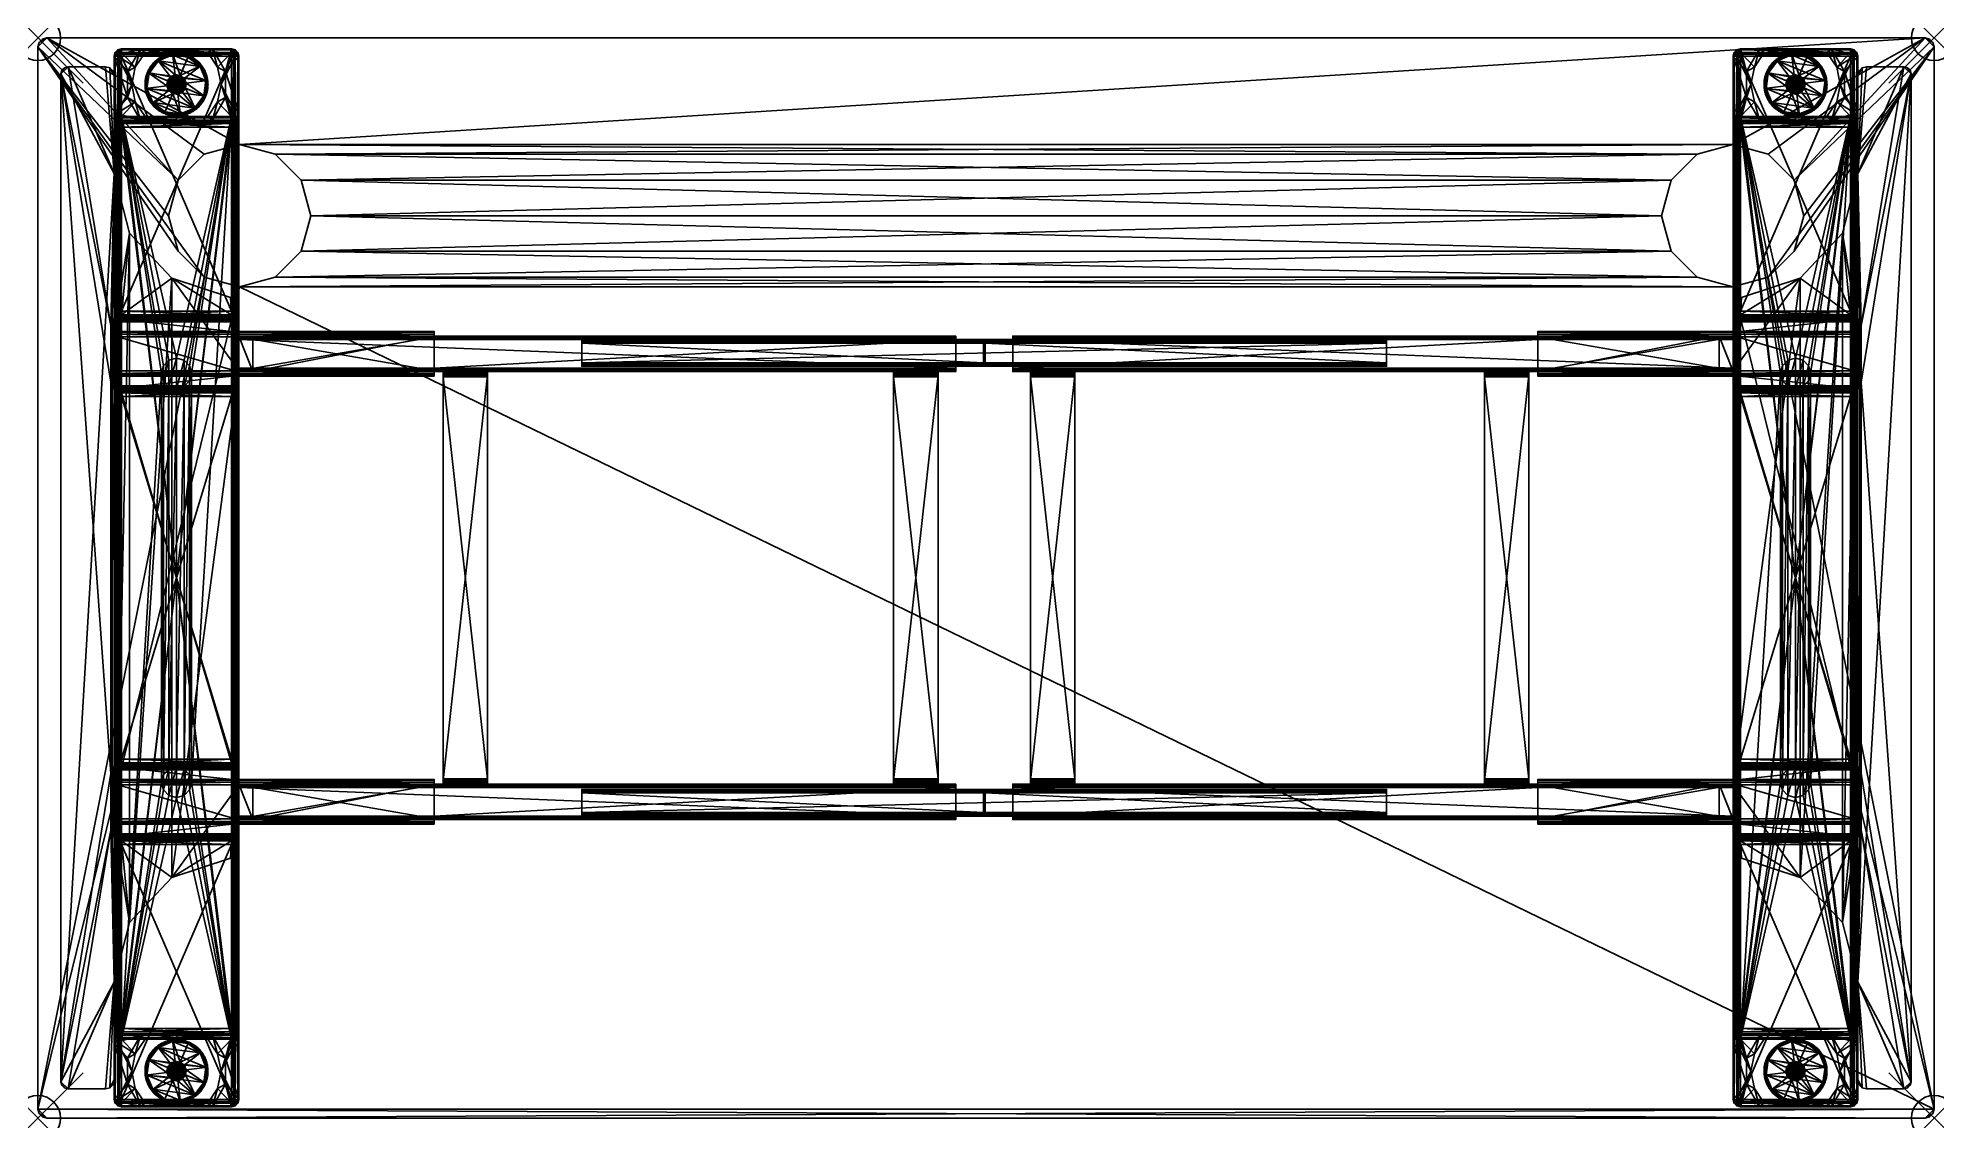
# Model space of a CAD drawing. Extents: x 0 to 42, y -23.9 to 0.
import ezdxf

# ---------------------------------------------------------------- set-up
doc = ezdxf.new("R2010")
doc.units = 0
doc.header["$LTSCALE"] = 2
doc.header["$PDMODE"] = 35
for name, color, linetype in [('AFUTL-3-EDLM', 16, 'Continuous'), ('AFUTL-3-GDPT', 4, 'Continuous'), ('AFUTL-3-LGPT', 4, 'Continuous'), ('AFUTL-3-SUPT', 4, 'Continuous'), ('AFUTL-3-TPLM', 15, 'Continuous'), ('AFUTL-P', 2, 'Continuous')]:
    doc.layers.add(name, color=color, linetype=linetype)

msp = doc.modelspace()

# ---------------------------------------------------------------- linework, layer by layer
at = {"layer": 'AFUTL-P'}
for p in [(0, 0), (42, 0), (0, -23.921), (42, -23.921)]:
    msp.add_point(p, dxfattribs=at)

# ---------------------------------------------------------------- meshes
at = {"layer": 'AFUTL-3-EDLM'}
mesh = msp.add_polyface(dxfattribs=at)
corners = [(0, -23.724, 41.908), (0, -23.724, 40.924), (0.026, -23.823, 41.908), (0.026, -23.823, 40.924), (0.098, -23.895, 41.908), (0.098, -23.895, 40.924), (41.803, -23.921, 41.908), (41.803, -23.921, 40.924), (41.902, -23.895, 41.908), (41.902, -23.895, 40.924), (41.974, -23.823, 41.908), (41.974, -23.823, 40.924), (42, -0.197, 41.908), (42, -0.197, 40.924), (41.974, -0.098, 41.908), (41.974, -0.098, 40.924), (41.902, -0.026, 41.908), (41.902, -0.026, 40.924), (41.803, 0, 40.924), (0.197, 0, 40.924), (41.803, 0, 41.908), (0.197, 0, 41.908), (42, -23.724, 40.924), (42, -23.724, 41.908), (0.197, -23.921, 40.924), (0.197, -23.921, 41.908), (0, -0.197, 40.924), (0, -0.197, 41.908), (0.098, -0.026, 41.908), (0.098, -0.026, 40.924), (0.026, -0.098, 41.908), (0.026, -0.098, 40.924)]
mesh.append_faces([[corners[k] for k in face] for face in [(2, 1, 3, 3), (4, 3, 5, 5), (8, 7, 9, 9), (10, 9, 11, 11), (14, 13, 15, 15), (16, 15, 17, 17), (20, 19, 21, 21), (20, 17, 18, 18), (23, 13, 12, 12), (23, 11, 22, 22), (25, 7, 6, 6), (25, 5, 24, 24), (27, 1, 0, 0), (28, 19, 29, 29), (30, 29, 31, 31), (27, 31, 26, 26)]], dxfattribs={"vtx0": -1})
mesh.append_faces([[corners[k] for k in face] for face in [(0, 1, 2, 2), (2, 3, 4, 4), (6, 7, 8, 8), (8, 9, 10, 10), (12, 13, 14, 14), (14, 15, 16, 16), (18, 19, 20, 20), (16, 17, 20, 20), (22, 13, 23, 23), (10, 11, 23, 23), (24, 7, 25, 25), (4, 5, 25, 25), (26, 1, 27, 27), (21, 19, 28, 28), (28, 29, 30, 30), (30, 31, 27, 27)]], dxfattribs={"vtx1": -1})
at = {"layer": 'AFUTL-3-GDPT'}
mesh = msp.add_polyface(dxfattribs=at)
corners = [(3.041, -0.816, 0.315), (2.979, -0.347, 0.315), (2.649, -0.484, 0.315), (2.937, -0.859, 0.315), (2.8, -0.388, 0.294), (2.642, -0.481, 0.294), (2.652, -0.473, 0.294), (2.663, -0.494, 0.039), (2.659, -0.468, 0.294), (2.661, -0.5, 0.011), (2.673, -0.458, 0.294), (2.677, -0.484, 0.039), (2.691, -0.475, 0.039), (2.701, -0.468, 0.039), (2.688, -0.448, 0.294), (2.703, -0.438, 0.294), (2.692, -0.445, 0.294), (2.719, -0.456, 0.039), (2.73, -0.45, 0.039), (2.718, -0.429, 0.294), (2.741, -0.444, 0.039), (2.733, -0.421, 0.294), (2.748, -0.439, 0.039), (2.759, -0.434, 0.039), (2.748, -0.412, 0.294), (2.737, -0.418, 0.294), (2.771, -0.428, 0.039), (2.764, -0.405, 0.294), (2.782, -0.422, 0.039), (2.794, -0.417, 0.039), (2.809, -0.41, 0.039), (2.788, -0.394, 0.294), (2.78, -0.397, 0.294), (2.686, -0.473, 0.039), (2.668, -0.509), (2.981, -0.367, 0.011), (3.722, -0.945), (2.461, -0.779)]
mesh.append_faces([[corners[k] for k in face] for face in [(1, 4, 2, 2), (5, 6, 7, 7), (2, 8, 6, 6), (2, 5, 7, 7), (2, 7, 9, 9), (2, 10, 8, 8), (9, 12, 13, 13), (2, 14, 10, 10), (11, 12, 9, 9), (15, 16, 2, 2), (16, 14, 2, 2), (9, 17, 18, 18), (2, 19, 15, 15), (13, 17, 9, 9), (9, 18, 20, 20), (2, 21, 19, 19), (9, 22, 23, 23), (24, 25, 2, 2), (25, 21, 2, 2), (20, 22, 9, 9), (9, 23, 26, 26), (2, 27, 24, 24), (26, 28, 9, 9), (9, 29, 30, 30), (31, 32, 2, 2), (28, 29, 9, 9), (4, 31, 2, 2), (8, 10, 11, 11), (33, 12, 11, 11), (11, 10, 33, 33), (33, 10, 12, 12), (13, 14, 16, 16)]])
mesh.append_faces([[corners[k] for k in face] for face in [(7, 11, 9, 9), (15, 13, 16, 16), (13, 15, 17, 17), (18, 21, 20, 20), (22, 21, 25, 25), (23, 27, 26, 26)]], dxfattribs={"vtx0": -1})
mesh.append_faces([[corners[k] for k in face] for face in [(0, 2, 3, 3), (34, 36, 37, 37)]], dxfattribs={"vtx0": -1, "vtx1": -1})
mesh.append_faces([[corners[k] for k in face] for face in [(0, 1, 2, 2), (7, 8, 11, 11)]], dxfattribs={"vtx0": -1, "vtx3": -1})
mesh.append_faces([[corners[k] for k in face] for face in [(13, 12, 14, 14), (18, 17, 19, 19), (23, 22, 24, 24), (10, 14, 12, 12), (15, 19, 17, 17), (19, 21, 18, 18), (20, 21, 22, 22)]], dxfattribs={"vtx1": -1})
mesh.append_faces([[corners[k] for k in face] for face in [(7, 6, 8, 8), (34, 9, 35, 35)]], dxfattribs={"vtx3": -1})
mesh = msp.add_polyface(dxfattribs=at)
corners = [(2.661, -0.5, 0.011), (2.809, -0.41, 0.039), (2.981, -0.367, 0.011), (2.748, -0.412, 0.294), (2.748, -0.439, 0.039), (2.737, -0.418, 0.294), (2.771, -0.428, 0.039), (2.764, -0.405, 0.294), (2.782, -0.422, 0.039), (2.649, -0.484, 0.315), (2.78, -0.397, 0.294), (2.788, -0.394, 0.294), (2.794, -0.417, 0.039), (2.8, -0.388, 0.294), (2.812, -0.383, 0.294), (2.821, -0.406, 0.039), (2.979, -0.347, 0.315), (2.833, -0.401, 0.039), (2.844, -0.397, 0.039), (2.837, -0.374, 0.294), (2.857, -0.392, 0.039), (2.853, -0.369, 0.294), (2.869, -0.389, 0.039), (2.87, -0.363, 0.294), (2.866, -0.364, 0.294), (2.889, -0.383, 0.039), (2.887, -0.359, 0.294), (2.901, -0.379, 0.039), (2.914, -0.376, 0.039), (2.926, -0.374, 0.039), (2.921, -0.35, 0.294), (2.908, -0.353, 0.294), (2.759, -0.434, 0.039), (2.854, -0.364, 0.294), (2.938, -0.347, 0.294), (2.939, -0.371, 0.039), (2.955, -0.344, 0.294), (2.668, -0.509), (2.983, -0.378)]
mesh.append_faces([[corners[k] for k in face] for face in [(0, 1, 2, 2), (9, 10, 7, 7), (1, 15, 2, 2), (16, 14, 13, 13), (2, 17, 18, 18), (16, 19, 14, 14), (15, 17, 2, 2), (2, 18, 20, 20), (16, 21, 19, 19), (20, 22, 2, 2), (23, 24, 16, 16), (16, 24, 21, 21), (2, 22, 25, 25), (16, 26, 23, 23), (25, 26, 27, 27), (25, 27, 2, 2), (2, 28, 29, 29), (30, 31, 16, 16), (31, 26, 16, 16), (27, 28, 2, 2), (21, 24, 23, 23)]])
mesh.append_faces([[corners[k] for k in face] for face in [(3, 4, 5, 5), (1, 14, 15, 15), (30, 28, 31, 31), (12, 13, 1, 1), (18, 21, 20, 20), (22, 21, 23, 23), (22, 26, 25, 25), (31, 27, 26, 26), (34, 29, 35, 35), (37, 2, 38, 38)]], dxfattribs={"vtx0": -1})
mesh.append_faces([[corners[k] for k in face] for face in [(8, 10, 12, 12)]], dxfattribs={"vtx0": -1, "vtx1": -1})
mesh.append_faces([[corners[k] for k in face] for face in [(33, 21, 20, 20)]], dxfattribs={"vtx0": -1, "vtx3": -1})
mesh.append_faces([[corners[k] for k in face] for face in [(6, 7, 8, 8), (13, 14, 1, 1), (18, 17, 19, 19), (20, 21, 22, 22), (23, 22, 24, 24), (29, 28, 30, 30), (3, 7, 32, 32), (11, 13, 12, 12), (15, 14, 17, 17), (19, 21, 18, 18), (23, 24, 22, 22), (23, 26, 22, 22), (28, 27, 31, 31), (30, 29, 34, 34), (34, 35, 36, 36)]], dxfattribs={"vtx1": -1})
mesh.append_faces([[corners[k] for k in face] for face in [(7, 10, 8, 8), (14, 19, 17, 17), (20, 21, 33, 33)]], dxfattribs={"vtx1": -1, "vtx3": -1})
mesh.append_faces([[corners[k] for k in face] for face in [(10, 11, 12, 12)]], dxfattribs={"vtx3": -1})
mesh = msp.add_polyface(dxfattribs=at)
corners = [(3.039, -0.877, 1.231), (3.064, -0.874, 1.241), (3.095, -0.876, 1.228), (3.081, -0.874, 1.417), (3.09, -0.875, 1.405), (3.038, -0.877, 1.408), (3.068, -0.874, 1.17), (3.039, -0.877, 1.184), (3.095, -0.876, 1.18), (3.043, -0.876, 1.113), (3.068, -0.874, 1.123), (3.1, -0.877, 1.109), (3.029, -0.879, 0.818), (3.054, -0.874, 0.828), (3.085, -0.874, 0.815), (3.058, -0.874, 0.757), (3.029, -0.879, 0.771), (3.085, -0.874, 0.767), (3.033, -0.878, 0.7), (3.058, -0.874, 0.71), (3.089, -0.875, 0.696), (3.069, -0.874, 0.639), (3.033, -0.878, 0.653), (3.089, -0.875, 0.649), (3.048, -0.875, 0.522), (3.059, -0.874, 0.533), (3.099, -0.877, 0.519), (3.048, -0.875, 0.374), (3.152, -0.831, 0.315), (3.041, -0.816, 0.315), (2.973, -0.906, 0.374), (2.937, -0.859, 0.315), (2.979, -0.347, 0.315), (3.333, -0.393, 0.315), (2.981, -0.34, 0.294), (2.984, -0.364, 0.039), (2.981, -0.367, 0.011), (2.939, -0.371, 0.039), (2.926, -0.374, 0.039), (2.921, -0.35, 0.294), (2.938, -0.347, 0.294), (2.959, -0.367, 0.039), (2.955, -0.344, 0.294), (2.972, -0.365, 0.039), (2.997, -0.362, 0.039), (3.009, -0.361, 0.039), (3.007, -0.337, 0.294), (2.995, -0.338, 0.294), (3.022, -0.36, 0.039), (3.025, -0.336, 0.294), (3.035, -0.359, 0.039), (3.048, -0.358, 0.039), (3.065, -0.358, 0.039), (3.077, -0.358, 0.039), (3.077, -0.334, 0.294), (3.064, -0.334, 0.294), (3.09, -0.358, 0.039), (3.102, -0.359, 0.039), (3.115, -0.36, 0.039), (3.141, -0.362, 0.039), (3.157, -0.364, 0.039), (3.042, -0.335, 0.294), (2.983, -0.378), (3.591, -0.63), (2.668, -0.509)]
mesh.append_faces([[corners[k] for k in face] for face in [(0, 1, 2, 2), (3, 4, 5, 5), (6, 7, 8, 8), (9, 10, 11, 11), (12, 13, 14, 14), (15, 16, 17, 17), (18, 19, 20, 20), (21, 22, 23, 23), (24, 25, 26, 26), (33, 34, 32, 32), (32, 34, 35, 35), (32, 35, 36, 36), (37, 38, 36, 36), (39, 40, 32, 32), (41, 37, 36, 36), (40, 42, 32, 32), (32, 42, 34, 34), (36, 44, 45, 45), (36, 45, 48, 48), (48, 50, 36, 36), (50, 51, 36, 36), (36, 52, 53, 53), (51, 52, 36, 36), (36, 53, 56, 56), (56, 57, 36, 36), (57, 58, 36, 36), (59, 60, 36, 36), (61, 48, 50, 50), (50, 61, 51, 51)]])
mesh.append_faces([[corners[k] for k in face] for face in [(27, 28, 29, 29), (30, 29, 31, 31), (42, 37, 41, 41), (43, 41, 36, 36), (35, 43, 36, 36), (46, 44, 47, 47), (35, 44, 36, 36), (54, 52, 55, 55), (51, 55, 52, 52)]], dxfattribs={"vtx0": -1})
mesh.append_faces([[corners[k] for k in face] for face in [(28, 32, 29, 29), (34, 43, 35, 35), (42, 43, 34, 34), (34, 44, 35, 35), (62, 63, 64, 64)]], dxfattribs={"vtx0": -1, "vtx1": -1})
mesh.append_faces([[corners[k] for k in face] for face in [(43, 42, 41, 41)]], dxfattribs={"vtx0": -1, "vtx3": -1})
mesh.append_faces([[corners[k] for k in face] for face in [(45, 44, 46, 46), (48, 49, 50, 50), (53, 52, 54, 54), (47, 44, 34, 34), (48, 45, 49, 49), (46, 49, 45, 45), (61, 55, 51, 51)]], dxfattribs={"vtx1": -1})
mesh.append_faces([[corners[k] for k in face] for face in [(49, 61, 50, 50)]], dxfattribs={"vtx3": -1})
mesh = msp.add_polyface(dxfattribs=at)
corners = [(3.357, -0.397, 0.294), (3.336, -0.413, 0.039), (3.346, -0.391, 0.294), (3.064, -0.874, 1.288), (3.074, -0.874, 1.3), (3.12, -0.882, 1.285), (3.124, -0.884, 1.356), (3.079, -0.874, 1.347), (3.059, -0.874, 1.36), (3.075, -0.874, 1.052), (3.043, -0.876, 1.065), (3.1, -0.877, 1.062), (3.048, -0.875, 0.994), (3.075, -0.874, 1.004), (3.105, -0.878, 0.991), (3.079, -0.874, 0.933), (3.048, -0.875, 0.947), (3.105, -0.878, 0.943), (3.054, -0.874, 0.876), (3.079, -0.874, 0.886), (3.11, -0.879, 0.872), (3.085, -0.874, 0.815), (3.054, -0.874, 0.828), (3.11, -0.879, 0.825), (3.058, -0.874, 0.757), (3.085, -0.874, 0.767), (3.114, -0.88, 0.754), (3.089, -0.875, 0.696), (3.058, -0.874, 0.71), (3.114, -0.88, 0.707), (3.059, -0.874, 0.58), (3.069, -0.874, 0.591), (3.11, -0.879, 0.577), (3.099, -0.877, 0.519), (3.059, -0.874, 0.533), (3.11, -0.879, 0.53), (3.129, -0.886, 0.374), (3.241, -0.899, 0.315), (3.152, -0.831, 0.315), (3.048, -0.875, 0.374), (3.616, -0.611, 0.315), (3.333, -0.393, 0.315), (2.979, -0.347, 0.315), (3.333, -0.386, 0.294), (3.321, -0.381, 0.294), (3.313, -0.404, 0.039), (3.326, -0.409, 0.039), (2.981, -0.367, 0.011), (3.157, -0.364, 0.039), (3.325, -0.412, 0.011), (3.389, -0.439, 0.039), (3.397, -0.443, 0.039), (3.389, -0.412, 0.294), (3.381, -0.408, 0.294), (3.37, -0.402, 0.294), (3.363, -0.426, 0.039), (3.374, -0.431, 0.039), (3.17, -0.366, 0.039), (3.191, -0.369, 0.039), (3.203, -0.372, 0.039), (3.216, -0.374, 0.039), (3.228, -0.377, 0.039), (3.24, -0.38, 0.039), (3.252, -0.384, 0.039), (3.265, -0.387, 0.039), (3.276, -0.391, 0.039), (3.292, -0.396, 0.039), (3.3, -0.374, 0.294), (3.284, -0.368, 0.294), (2.983, -0.378), (3.321, -0.423), (3.591, -0.63)]
mesh.append_faces([[corners[k] for k in face] for face in [(0, 1, 2, 2), (3, 4, 5, 5), (6, 7, 8, 8), (9, 10, 11, 11), (12, 13, 14, 14), (15, 16, 17, 17), (18, 19, 20, 20), (21, 22, 23, 23), (24, 25, 26, 26), (27, 28, 29, 29), (30, 31, 32, 32), (33, 34, 35, 35), (41, 43, 44, 44), (47, 48, 49, 49), (0, 2, 41, 41), (2, 43, 41, 41), (50, 51, 49, 49), (52, 53, 41, 41), (53, 54, 41, 41), (41, 54, 0, 0), (1, 55, 49, 49), (55, 56, 49, 49), (48, 57, 49, 49), (58, 59, 49, 49), (49, 60, 61, 61), (59, 60, 49, 49), (49, 61, 62, 62), (62, 63, 49, 49), (49, 64, 65, 65), (63, 64, 49, 49), (49, 65, 66, 66), (49, 66, 45, 45)]])
mesh.append_faces([[corners[k] for k in face] for face in [(36, 37, 38, 38), (45, 46, 49, 49), (46, 1, 49, 49), (66, 44, 45, 45), (69, 49, 70, 70)]], dxfattribs={"vtx0": -1})
mesh.append_faces([[corners[k] for k in face] for face in [(37, 40, 38, 38), (43, 1, 46, 46)]], dxfattribs={"vtx0": -1, "vtx1": -1})
mesh.append_faces([[corners[k] for k in face] for face in [(38, 41, 42, 42), (45, 43, 46, 46)]], dxfattribs={"vtx0": -1, "vtx3": -1})
mesh.append_faces([[corners[k] for k in face] for face in [(36, 38, 39, 39), (44, 43, 45, 45), (1, 0, 55, 55), (66, 65, 67, 67), (68, 67, 65, 65), (67, 44, 66, 66), (70, 71, 69, 69), (2, 1, 43, 43)]], dxfattribs={"vtx1": -1})
mesh.append_faces([[corners[k] for k in face] for face in [(40, 41, 38, 38)]], dxfattribs={"vtx1": -1, "vtx3": -1})
mesh.append_faces([[corners[k] for k in face] for face in [(69, 47, 49, 49)]], dxfattribs={"vtx3": -1})
mesh = msp.add_polyface(dxfattribs=at)
corners = [(3.007, -0.337, 0.294), (2.995, -0.338, 0.294), (3.333, -0.393, 0.315), (2.981, -0.34, 0.294), (3.025, -0.336, 0.294), (3.042, -0.335, 0.294), (3.077, -0.334, 0.294), (3.064, -0.334, 0.294), (3.095, -0.335, 0.294), (3.09, -0.358, 0.039), (3.102, -0.359, 0.039), (3.112, -0.336, 0.294), (2.981, -0.367, 0.011), (3.115, -0.36, 0.039), (3.128, -0.361, 0.039), (3.13, -0.337, 0.294), (3.141, -0.362, 0.039), (3.147, -0.339, 0.294), (3.165, -0.341, 0.294), (3.157, -0.364, 0.039), (3.17, -0.366, 0.039), (3.182, -0.343, 0.294), (3.325, -0.412, 0.011), (3.191, -0.369, 0.039), (3.199, -0.346, 0.294), (3.203, -0.372, 0.039), (3.216, -0.35, 0.294), (3.228, -0.377, 0.039), (3.216, -0.374, 0.039), (3.233, -0.354, 0.294), (3.25, -0.358, 0.294), (3.24, -0.38, 0.039), (3.252, -0.384, 0.039), (3.267, -0.363, 0.294), (3.276, -0.391, 0.039), (3.265, -0.387, 0.039), (3.284, -0.368, 0.294), (3.3, -0.374, 0.294), (3.321, -0.381, 0.294), (3.077, -0.358, 0.039), (3.245, -0.353, 0.294)]
mesh.append_faces([[corners[k] for k in face] for face in [(0, 1, 2, 2), (1, 3, 2, 2), (2, 4, 0, 0), (2, 5, 4, 4), (6, 7, 2, 2), (7, 5, 2, 2), (2, 8, 6, 6), (2, 11, 8, 8), (12, 13, 14, 14), (2, 15, 11, 11), (12, 14, 16, 16), (2, 17, 15, 15), (2, 18, 17, 17), (2, 21, 18, 18), (22, 20, 23, 23), (2, 24, 21, 21), (2, 26, 24, 24), (2, 29, 26, 26), (2, 30, 29, 29), (33, 30, 2, 2), (2, 36, 33, 33), (2, 37, 36, 36), (2, 38, 37, 37), (29, 40, 27, 27), (27, 40, 31, 31), (40, 30, 31, 31), (29, 30, 40, 40)]])
mesh.append_faces([[corners[k] for k in face] for face in [(39, 8, 9, 9), (10, 11, 13, 13), (14, 17, 16, 16), (20, 24, 23, 23), (25, 26, 28, 28), (32, 33, 35, 35)]], dxfattribs={"vtx0": -1})
mesh.append_faces([[corners[k] for k in face] for face in [(33, 32, 30, 30)]], dxfattribs={"vtx0": -1, "vtx1": -1})
mesh.append_faces([[corners[k] for k in face] for face in [(9, 8, 10, 10), (14, 13, 15, 15), (19, 18, 20, 20), (23, 24, 25, 25), (27, 28, 29, 29), (31, 30, 32, 32), (34, 35, 36, 36), (6, 8, 39, 39), (11, 15, 13, 13), (15, 17, 14, 14), (16, 17, 19, 19), (21, 24, 20, 20), (26, 29, 28, 28), (33, 36, 35, 35)]], dxfattribs={"vtx1": -1})
mesh.append_faces([[corners[k] for k in face] for face in [(8, 11, 10, 10), (24, 26, 25, 25)]], dxfattribs={"vtx1": -1, "vtx3": -1})
mesh.append_faces([[corners[k] for k in face] for face in [(17, 18, 19, 19), (18, 21, 20, 20)]], dxfattribs={"vtx3": -1})
mesh = msp.add_polyface(dxfattribs=at)
corners = [(3.616, -0.611, 0.315), (3.499, -0.483, 0.294), (3.333, -0.393, 0.315), (3.489, -0.475, 0.294), (3.325, -0.412, 0.011), (3.478, -0.496, 0.039), (3.601, -0.623, 0.011), (3.514, -0.526, 0.039), (3.533, -0.511, 0.294), (3.527, -0.538, 0.039), (3.501, -0.515, 0.039), (3.52, -0.499, 0.294), (3.491, -0.507, 0.039), (3.478, -0.467, 0.294), (3.461, -0.484, 0.039), (3.468, -0.46, 0.294), (3.453, -0.45, 0.294), (3.44, -0.47, 0.039), (3.45, -0.477, 0.039), (3.442, -0.442, 0.294), (3.431, -0.436, 0.294), (3.419, -0.456, 0.039), (3.412, -0.424, 0.294), (3.397, -0.443, 0.039), (3.407, -0.449, 0.039), (3.401, -0.418, 0.294), (3.389, -0.439, 0.039), (3.389, -0.412, 0.294), (3.374, -0.431, 0.039), (3.381, -0.408, 0.294), (3.363, -0.426, 0.039), (3.37, -0.402, 0.294), (3.321, -0.423), (3.591, -0.63), (3.357, -0.397, 0.294), (3.546, -0.523, 0.294)]
mesh.append_faces([[corners[k] for k in face] for face in [(4, 5, 6, 6), (7, 8, 9, 9), (10, 11, 7, 7), (6, 12, 10, 10), (2, 3, 13, 13), (4, 14, 5, 5), (2, 13, 15, 15), (2, 15, 16, 16), (17, 18, 4, 4), (18, 14, 4, 4), (2, 16, 19, 19), (2, 19, 20, 20), (4, 21, 17, 17), (2, 20, 22, 22), (23, 22, 24, 24), (23, 24, 4, 4), (24, 21, 4, 4), (2, 22, 25, 25), (25, 22, 26, 26), (26, 22, 23, 23), (2, 25, 27, 27), (4, 28, 26, 26), (23, 26, 22, 22)]])
mesh.append_faces([[corners[k] for k in face] for face in [(2, 1, 3, 3), (17, 15, 18, 18), (29, 30, 31, 31), (32, 6, 33, 33), (27, 26, 28, 28), (20, 24, 22, 22), (15, 14, 18, 18), (3, 14, 13, 13), (11, 12, 1, 1), (8, 10, 11, 11), (35, 7, 8, 8)]], dxfattribs={"vtx0": -1})
mesh.append_faces([[corners[k] for k in face] for face in [(29, 28, 30, 30), (19, 17, 21, 21)]], dxfattribs={"vtx0": -1, "vtx3": -1})
mesh.append_faces([[corners[k] for k in face] for face in [(0, 1, 2, 2), (3, 1, 5, 5), (16, 15, 17, 17), (20, 19, 21, 21), (31, 30, 34, 34), (27, 28, 29, 29), (25, 26, 27, 27), (16, 17, 19, 19), (5, 14, 3, 3), (10, 12, 11, 11), (7, 10, 8, 8)]], dxfattribs={"vtx1": -1})
mesh.append_faces([[corners[k] for k in face] for face in [(15, 13, 14, 14), (32, 4, 6, 6), (20, 21, 24, 24), (1, 12, 5, 5)]], dxfattribs={"vtx3": -1})
mesh = msp.add_polyface(dxfattribs=at)
corners = [(38.903, -0.816, 0.315), (38.84, -0.347, 0.315), (38.51, -0.484, 0.315), (38.799, -0.859, 0.315), (38.523, -0.5, 0.011), (38.512, -0.505, 0.039), (38.499, -0.515, 0.039), (38.504, -0.481, 0.294), (38.514, -0.473, 0.294), (38.525, -0.494, 0.039), (38.521, -0.468, 0.294), (38.535, -0.458, 0.294), (38.539, -0.484, 0.039), (38.553, -0.475, 0.039), (38.563, -0.468, 0.039), (38.55, -0.448, 0.294), (38.574, -0.461, 0.039), (38.564, -0.438, 0.294), (38.581, -0.456, 0.039), (38.591, -0.45, 0.039), (38.579, -0.429, 0.294), (38.603, -0.444, 0.039), (38.595, -0.421, 0.294), (38.614, -0.438, 0.039), (38.61, -0.412, 0.294), (38.625, -0.432, 0.039), (38.636, -0.426, 0.039), (38.626, -0.405, 0.294), (38.648, -0.42, 0.039), (38.659, -0.415, 0.039), (38.671, -0.41, 0.039), (38.662, -0.388, 0.294), (38.642, -0.397, 0.294), (38.521, -0.493, 0.039), (38.614, -0.433, 0.039), (38.53, -0.509), (38.843, -0.367, 0.011), (39.584, -0.945), (38.322, -0.779)]
mesh.append_faces([[corners[k] for k in face] for face in [(7, 8, 9, 9), (2, 10, 8, 8), (2, 7, 5, 5), (4, 5, 9, 9), (2, 11, 10, 10), (4, 13, 14, 14), (2, 15, 11, 11), (12, 13, 4, 4), (4, 14, 16, 16), (17, 15, 2, 2), (4, 18, 19, 19), (2, 20, 17, 17), (16, 18, 4, 4), (4, 19, 21, 21), (2, 22, 20, 20), (21, 22, 23, 23), (21, 23, 4, 4), (24, 22, 2, 2), (4, 25, 26, 26), (2, 27, 24, 24), (23, 25, 4, 4), (4, 26, 28, 28), (28, 29, 4, 4), (4, 29, 30, 30), (31, 32, 2, 2), (33, 9, 5, 5), (5, 7, 33, 33), (33, 7, 9, 9), (16, 17, 18, 18)]])
mesh.append_faces([[corners[k] for k in face] for face in [(6, 5, 4, 4), (9, 12, 4, 4), (12, 11, 13, 13), (19, 22, 21, 21)]], dxfattribs={"vtx0": -1})
mesh.append_faces([[corners[k] for k in face] for face in [(0, 2, 3, 3), (35, 37, 38, 38)]], dxfattribs={"vtx0": -1, "vtx1": -1})
mesh.append_faces([[corners[k] for k in face] for face in [(0, 1, 2, 2), (9, 10, 12, 12), (34, 22, 23, 23)]], dxfattribs={"vtx0": -1, "vtx3": -1})
mesh.append_faces([[corners[k] for k in face] for face in [(14, 13, 15, 15), (17, 16, 15, 15), (19, 18, 20, 20), (10, 11, 12, 12), (11, 15, 13, 13), (14, 15, 16, 16), (17, 20, 18, 18), (20, 22, 19, 19)]], dxfattribs={"vtx1": -1})
mesh.append_faces([[corners[k] for k in face] for face in [(23, 22, 34, 34)]], dxfattribs={"vtx1": -1, "vtx3": -1})
mesh.append_faces([[corners[k] for k in face] for face in [(4, 5, 2, 2), (2, 5, 4, 4), (9, 8, 10, 10), (35, 4, 36, 36)]], dxfattribs={"vtx3": -1})
mesh = msp.add_polyface(dxfattribs=at)
corners = [(38.523, -0.5, 0.011), (38.671, -0.41, 0.039), (38.843, -0.367, 0.011), (38.84, -0.347, 0.315), (38.662, -0.388, 0.294), (38.51, -0.484, 0.315), (38.61, -0.412, 0.294), (38.614, -0.438, 0.039), (38.595, -0.421, 0.294), (38.636, -0.426, 0.039), (38.625, -0.432, 0.039), (38.626, -0.405, 0.294), (38.642, -0.397, 0.294), (38.648, -0.42, 0.039), (38.659, -0.415, 0.039), (38.674, -0.383, 0.294), (38.683, -0.406, 0.039), (38.695, -0.401, 0.039), (38.706, -0.397, 0.039), (38.698, -0.374, 0.294), (38.686, -0.379, 0.294), (38.719, -0.392, 0.039), (38.73, -0.389, 0.039), (38.72, -0.367, 0.294), (38.732, -0.363, 0.294), (38.751, -0.383, 0.039), (38.749, -0.359, 0.294), (38.763, -0.379, 0.039), (38.766, -0.354, 0.294), (38.783, -0.35, 0.294), (38.776, -0.376, 0.039), (38.788, -0.374, 0.039), (38.8, -0.347, 0.294), (38.801, -0.371, 0.039), (38.817, -0.344, 0.294), (38.53, -0.509), (38.845, -0.378)]
mesh.append_faces([[corners[k] for k in face] for face in [(0, 1, 2, 2), (3, 4, 5, 5), (5, 12, 11, 11), (13, 12, 14, 14), (1, 16, 2, 2), (3, 15, 4, 4), (2, 17, 18, 18), (19, 20, 3, 3), (20, 15, 3, 3), (16, 17, 2, 2), (2, 18, 21, 21), (2, 22, 21, 21), (24, 22, 23, 23), (24, 23, 3, 3), (23, 19, 3, 3), (25, 22, 2, 2), (3, 26, 24, 24), (2, 27, 25, 25), (3, 28, 26, 26), (3, 28, 29, 29), (2, 30, 27, 27), (18, 19, 21, 21), (21, 19, 22, 22), (19, 23, 22, 22)]])
mesh.append_faces([[corners[k] for k in face] for face in [(6, 7, 8, 8), (1, 15, 16, 16), (19, 17, 20, 20), (29, 30, 31, 31), (7, 6, 10, 10), (9, 12, 13, 13), (14, 4, 1, 1), (16, 20, 17, 17), (21, 23, 22, 22), (22, 26, 25, 25), (28, 27, 30, 30), (32, 31, 33, 33), (33, 34, 32, 32), (35, 2, 36, 36)]], dxfattribs={"vtx0": -1})
mesh.append_faces([[corners[k] for k in face] for face in [(9, 10, 11, 11), (4, 15, 1, 1), (18, 17, 19, 19), (22, 23, 21, 21), (25, 26, 27, 27), (28, 30, 29, 29), (6, 11, 10, 10), (11, 12, 9, 9), (12, 4, 14, 14), (15, 20, 16, 16), (24, 26, 22, 22), (29, 31, 32, 32)]], dxfattribs={"vtx1": -1})
mesh.append_faces([[corners[k] for k in face] for face in [(26, 28, 27, 27)]], dxfattribs={"vtx1": -1, "vtx3": -1})
mesh = msp.add_polyface(dxfattribs=at)
corners = [(38.9, -0.877, 1.231), (38.926, -0.874, 1.241), (38.957, -0.876, 1.228), (38.93, -0.874, 1.17), (38.9, -0.877, 1.184), (38.957, -0.876, 1.18), (38.92, -0.874, 0.757), (38.891, -0.879, 0.771), (38.947, -0.874, 0.767), (38.895, -0.878, 0.7), (38.92, -0.874, 0.71), (38.951, -0.875, 0.696), (38.931, -0.874, 0.639), (38.895, -0.878, 0.653), (38.951, -0.875, 0.649), (38.91, -0.875, 0.374), (39.014, -0.831, 0.315), (38.903, -0.816, 0.315), (38.835, -0.906, 0.374), (38.799, -0.859, 0.315), (38.84, -0.347, 0.315), (39.195, -0.393, 0.315), (38.843, -0.34, 0.294), (38.846, -0.364, 0.039), (38.843, -0.367, 0.011), (38.788, -0.374, 0.039), (38.776, -0.376, 0.039), (38.801, -0.371, 0.039), (38.783, -0.35, 0.294), (38.8, -0.347, 0.294), (38.821, -0.367, 0.039), (38.817, -0.344, 0.294), (38.834, -0.365, 0.039), (38.83, -0.342, 0.294), (38.859, -0.362, 0.039), (38.871, -0.361, 0.039), (38.869, -0.337, 0.294), (38.856, -0.338, 0.294), (38.884, -0.36, 0.039), (38.887, -0.336, 0.294), (38.896, -0.359, 0.039), (38.91, -0.358, 0.039), (38.922, -0.358, 0.039), (38.922, -0.334, 0.294), (38.935, -0.358, 0.039), (38.947, -0.358, 0.039), (38.96, -0.359, 0.039), (38.973, -0.359, 0.039), (38.986, -0.36, 0.039), (38.998, -0.361, 0.039), (39.019, -0.364, 0.039), (38.904, -0.335, 0.294), (38.939, -0.334, 0.294), (38.845, -0.378), (39.453, -0.63), (38.53, -0.509)]
mesh.append_faces([[corners[k] for k in face] for face in [(0, 1, 2, 2), (3, 4, 5, 5), (6, 7, 8, 8), (9, 10, 11, 11), (12, 13, 14, 14), (21, 22, 20, 20), (20, 22, 23, 23), (20, 23, 24, 24), (25, 26, 24, 24), (27, 25, 24, 24), (28, 29, 20, 20), (30, 27, 24, 24), (29, 31, 20, 20), (20, 33, 22, 22), (31, 33, 20, 20), (24, 34, 35, 35), (24, 35, 38, 38), (38, 40, 24, 24), (24, 41, 42, 42), (42, 41, 43, 43), (40, 41, 24, 24), (24, 42, 44, 44), (44, 45, 24, 24), (24, 46, 47, 47), (45, 46, 24, 24), (48, 49, 24, 24), (49, 50, 24, 24), (51, 43, 41, 41), (43, 41, 42, 42)]])
mesh.append_faces([[corners[k] for k in face] for face in [(15, 16, 17, 17), (18, 17, 19, 19), (31, 27, 30, 30), (32, 30, 24, 24), (23, 32, 24, 24), (36, 34, 37, 37), (23, 34, 24, 24), (31, 32, 33, 33), (35, 39, 38, 38), (42, 52, 44, 44)]], dxfattribs={"vtx0": -1})
mesh.append_faces([[corners[k] for k in face] for face in [(16, 20, 17, 17), (22, 32, 23, 23), (22, 34, 23, 23), (53, 54, 55, 55)]], dxfattribs={"vtx0": -1, "vtx1": -1})
mesh.append_faces([[corners[k] for k in face] for face in [(32, 31, 30, 30)]], dxfattribs={"vtx0": -1, "vtx3": -1})
mesh.append_faces([[corners[k] for k in face] for face in [(33, 32, 22, 22), (35, 34, 36, 36), (38, 39, 40, 40), (37, 34, 22, 22), (36, 39, 35, 35), (41, 40, 51, 51), (43, 52, 42, 42)]], dxfattribs={"vtx1": -1})
mesh.append_faces([[corners[k] for k in face] for face in [(39, 51, 40, 40)]], dxfattribs={"vtx1": -1, "vtx3": -1})
mesh = msp.add_polyface(dxfattribs=at)
corners = [(38.926, -0.874, 1.288), (38.936, -0.874, 1.3), (38.982, -0.882, 1.285), (38.957, -0.876, 1.228), (38.926, -0.874, 1.241), (38.982, -0.882, 1.238), (38.986, -0.884, 1.356), (38.941, -0.874, 1.347), (38.92, -0.874, 1.36), (38.943, -0.874, 1.417), (39.001, -0.89, 1.402), (38.952, -0.875, 1.405), (38.93, -0.874, 1.17), (38.957, -0.876, 1.18), (38.986, -0.884, 1.167), (38.905, -0.876, 1.113), (38.93, -0.874, 1.123), (38.961, -0.877, 1.109), (38.937, -0.874, 1.052), (38.905, -0.876, 1.065), (38.961, -0.877, 1.062), (38.91, -0.875, 0.994), (38.936, -0.874, 1.004), (38.967, -0.878, 0.991), (38.941, -0.874, 0.933), (38.91, -0.875, 0.947), (38.967, -0.878, 0.943), (38.916, -0.874, 0.876), (38.941, -0.874, 0.886), (38.972, -0.879, 0.872), (38.947, -0.874, 0.815), (38.916, -0.874, 0.828), (38.972, -0.879, 0.825), (38.92, -0.874, 0.757), (38.947, -0.874, 0.767), (38.976, -0.88, 0.754), (38.951, -0.875, 0.696), (38.92, -0.874, 0.71), (38.976, -0.88, 0.707), (38.931, -0.874, 0.639), (38.951, -0.875, 0.649), (38.982, -0.882, 0.636), (38.921, -0.874, 0.58), (38.931, -0.874, 0.591), (38.972, -0.879, 0.577), (38.91, -0.875, 0.522), (38.921, -0.874, 0.533), (38.961, -0.877, 0.519), (38.972, -0.879, 0.53), (38.991, -0.886, 0.374), (39.103, -0.899, 0.315), (39.014, -0.831, 0.315), (38.91, -0.875, 0.374), (39.195, -0.393, 0.315), (38.84, -0.347, 0.315), (38.843, -0.367, 0.011), (39.019, -0.364, 0.039), (39.187, -0.412, 0.011), (38.869, -0.337, 0.294), (38.856, -0.338, 0.294), (38.843, -0.34, 0.294), (38.887, -0.336, 0.294), (38.904, -0.335, 0.294), (38.922, -0.334, 0.294), (38.939, -0.334, 0.294), (38.935, -0.358, 0.039), (38.947, -0.358, 0.039), (38.957, -0.335, 0.294), (38.973, -0.359, 0.039), (38.96, -0.359, 0.039), (38.974, -0.336, 0.294), (38.986, -0.36, 0.039), (38.992, -0.337, 0.294), (38.998, -0.361, 0.039), (39.009, -0.339, 0.294), (39.026, -0.341, 0.294), (39.031, -0.366, 0.039), (39.056, -0.37, 0.039), (39.044, -0.368, 0.039), (39.061, -0.346, 0.294), (39.009, -0.359, 0.039), (39.044, -0.343, 0.294), (38.845, -0.378)]
mesh.append_faces([[corners[k] for k in face] for face in [(0, 1, 2, 2), (3, 4, 5, 5), (6, 7, 8, 8), (9, 10, 11, 11), (12, 13, 14, 14), (15, 16, 17, 17), (18, 19, 20, 20), (21, 22, 23, 23), (24, 25, 26, 26), (27, 28, 29, 29), (30, 31, 32, 32), (33, 34, 35, 35), (36, 37, 38, 38), (39, 40, 41, 41), (42, 43, 44, 44), (45, 46, 47, 47), (47, 46, 48, 48), (55, 56, 57, 57), (58, 59, 53, 53), (59, 60, 53, 53), (53, 61, 58, 58), (53, 62, 61, 61), (53, 63, 62, 62), (53, 64, 63, 63), (53, 67, 64, 64), (53, 70, 67, 67), (55, 68, 71, 71), (53, 72, 70, 70), (53, 74, 72, 72), (53, 75, 74, 74), (80, 56, 73, 73), (73, 74, 80, 80), (80, 74, 56, 56), (74, 75, 56, 56)]])
mesh.append_faces([[corners[k] for k in face] for face in [(49, 50, 51, 51), (68, 72, 71, 71), (76, 81, 78, 78)]], dxfattribs={"vtx0": -1})
mesh.append_faces([[corners[k] for k in face] for face in [(51, 53, 54, 54)]], dxfattribs={"vtx0": -1, "vtx3": -1})
mesh.append_faces([[corners[k] for k in face] for face in [(49, 51, 52, 52), (65, 64, 66, 66), (68, 69, 70, 70), (71, 72, 73, 73), (56, 75, 76, 76), (77, 78, 79, 79), (69, 66, 67, 67), (67, 70, 69, 69), (70, 72, 68, 68), (81, 79, 78, 78)]], dxfattribs={"vtx1": -1})
mesh.append_faces([[corners[k] for k in face] for face in [(64, 67, 66, 66), (75, 81, 76, 76)]], dxfattribs={"vtx1": -1, "vtx3": -1})
mesh.append_faces([[corners[k] for k in face] for face in [(72, 74, 73, 73), (82, 55, 57, 57)]], dxfattribs={"vtx3": -1})
mesh = msp.add_polyface(dxfattribs=at)
corners = [(39.478, -0.611, 0.315), (39.195, -0.393, 0.315), (39.014, -0.831, 0.315), (39.361, -0.483, 0.294), (39.351, -0.475, 0.294), (39.347, -0.472, 0.294), (39.175, -0.404, 0.039), (39.187, -0.409, 0.039), (39.187, -0.412, 0.011), (39.198, -0.413, 0.039), (39.209, -0.418, 0.039), (39.219, -0.397, 0.294), (39.34, -0.496, 0.039), (39.337, -0.465, 0.294), (39.323, -0.484, 0.039), (39.326, -0.457, 0.294), (39.315, -0.45, 0.294), (39.302, -0.47, 0.039), (39.312, -0.477, 0.039), (39.296, -0.438, 0.294), (39.281, -0.456, 0.039), (39.285, -0.431, 0.294), (39.274, -0.424, 0.294), (39.259, -0.443, 0.039), (39.269, -0.449, 0.039), (39.266, -0.42, 0.294), (39.255, -0.414, 0.294), (39.236, -0.431, 0.039), (39.243, -0.408, 0.294), (39.225, -0.426, 0.039), (39.231, -0.402, 0.294), (38.845, -0.378), (39.183, -0.423), (39.462, -0.623, 0.011), (39.453, -0.63), (39.35, -0.504, 0.039)]
mesh.append_faces([[corners[k] for k in face] for face in [(1, 4, 5, 5), (1, 5, 13, 13), (8, 14, 12, 12), (1, 13, 15, 15), (1, 15, 16, 16), (17, 18, 8, 8), (18, 14, 8, 8), (1, 16, 19, 19), (8, 20, 17, 17), (1, 19, 21, 21), (1, 21, 22, 22), (23, 24, 8, 8), (24, 20, 8, 8), (22, 25, 1, 1), (25, 26, 1, 1), (8, 27, 23, 23), (8, 10, 29, 29), (29, 27, 8, 8), (26, 27, 28, 28)]])
mesh.append_faces([[corners[k] for k in face] for face in [(1, 3, 4, 4), (6, 7, 8, 8), (7, 9, 8, 8), (17, 15, 18, 18), (28, 29, 30, 30), (31, 8, 32, 32), (11, 29, 10, 10), (26, 23, 27, 27), (22, 23, 25, 25), (21, 20, 24, 24), (19, 17, 20, 20), (15, 14, 18, 18)]], dxfattribs={"vtx0": -1})
mesh.append_faces([[corners[k] for k in face] for face in [(10, 9, 11, 11), (23, 22, 24, 24)]], dxfattribs={"vtx0": -1, "vtx1": -1})
mesh.append_faces([[corners[k] for k in face] for face in [(0, 3, 1, 1), (8, 9, 10, 10), (4, 3, 12, 12), (13, 5, 14, 14), (16, 15, 17, 17), (25, 23, 26, 26), (32, 34, 31, 31), (30, 29, 11, 11), (21, 24, 22, 22), (16, 17, 19, 19), (13, 14, 15, 15), (4, 12, 5, 5)]], dxfattribs={"vtx1": -1})
mesh.append_faces([[corners[k] for k in face] for face in [(0, 1, 2, 2), (12, 14, 5, 5)]], dxfattribs={"vtx1": -1, "vtx3": -1})
mesh.append_faces([[corners[k] for k in face] for face in [(21, 19, 20, 20), (32, 8, 33, 33), (28, 27, 29, 29), (3, 35, 12, 12)]], dxfattribs={"vtx3": -1})
mesh = msp.add_polyface(dxfattribs=at)
corners = [(39.195, -0.393, 0.315), (39.195, -0.386, 0.294), (39.183, -0.381, 0.294), (39.175, -0.404, 0.039), (39.187, -0.409, 0.039), (39.219, -0.397, 0.294), (39.198, -0.413, 0.039), (39.207, -0.391, 0.294), (39.255, -0.414, 0.294), (39.243, -0.408, 0.294), (39.231, -0.402, 0.294), (39.019, -0.364, 0.039), (39.031, -0.366, 0.039), (39.187, -0.412, 0.011), (39.044, -0.343, 0.294), (39.026, -0.341, 0.294), (39.044, -0.368, 0.039), (39.056, -0.37, 0.039), (39.061, -0.346, 0.294), (39.069, -0.373, 0.039), (39.078, -0.35, 0.294), (39.081, -0.375, 0.039), (39.095, -0.354, 0.294), (39.094, -0.378, 0.039), (39.106, -0.381, 0.039), (39.112, -0.358, 0.294), (39.119, -0.385, 0.039), (39.129, -0.363, 0.294), (39.138, -0.391, 0.039), (39.146, -0.368, 0.294), (39.151, -0.395, 0.039), (39.162, -0.374, 0.294), (39.162, -0.399, 0.039)]
mesh.append_faces([[corners[k] for k in face] for face in [(0, 1, 2, 2), (5, 7, 0, 0), (7, 1, 0, 0), (8, 9, 0, 0), (9, 10, 0, 0), (0, 10, 5, 5), (11, 12, 13, 13), (0, 14, 15, 15), (13, 16, 17, 17), (0, 18, 14, 14), (12, 16, 13, 13), (13, 17, 19, 19), (0, 20, 18, 18), (19, 21, 13, 13), (0, 22, 20, 20), (13, 23, 24, 24), (24, 23, 25, 25), (25, 23, 22, 22), (25, 22, 0, 0), (21, 23, 13, 13), (13, 24, 26, 26), (0, 27, 25, 25), (13, 26, 28, 28), (28, 26, 29, 29), (0, 29, 27, 27), (13, 28, 30, 30), (0, 31, 29, 29), (30, 31, 32, 32), (30, 32, 13, 13), (13, 32, 3, 3), (0, 2, 31, 31), (22, 25, 23, 23), (27, 29, 26, 26), (28, 29, 26, 26), (28, 29, 26, 26)]])
mesh.append_faces([[corners[k] for k in face] for face in [(5, 6, 7, 7), (17, 20, 19, 19), (21, 22, 23, 23), (24, 27, 26, 26), (28, 31, 30, 30), (32, 2, 3, 3)]], dxfattribs={"vtx0": -1})
mesh.append_faces([[corners[k] for k in face] for face in [(1, 6, 4, 4)]], dxfattribs={"vtx0": -1, "vtx1": -1})
mesh.append_faces([[corners[k] for k in face] for face in [(3, 1, 4, 4)]], dxfattribs={"vtx0": -1, "vtx3": -1})
mesh.append_faces([[corners[k] for k in face] for face in [(2, 1, 3, 3), (19, 20, 21, 21), (18, 20, 17, 17), (25, 27, 24, 24), (29, 31, 28, 28), (31, 2, 32, 32), (7, 6, 1, 1)]], dxfattribs={"vtx1": -1})
mesh.append_faces([[corners[k] for k in face] for face in [(20, 22, 21, 21)]], dxfattribs={"vtx1": -1, "vtx3": -1})
mesh = msp.add_polyface(dxfattribs=at)
corners = [(39.187, -0.412, 0.011), (39.34, -0.496, 0.039), (39.462, -0.623, 0.011), (39.478, -0.6, 0.294), (39.467, -0.586, 0.294), (39.478, -0.611, 0.315), (39.456, -0.573, 0.294), (39.436, -0.586, 0.039), (39.447, -0.599, 0.039), (39.444, -0.56, 0.294), (39.424, -0.573, 0.039), (39.432, -0.547, 0.294), (39.413, -0.561, 0.039), (39.42, -0.535, 0.294), (39.401, -0.549, 0.039), (39.408, -0.523, 0.294), (39.388, -0.538, 0.039), (39.395, -0.511, 0.294), (39.376, -0.526, 0.039), (39.381, -0.499, 0.294), (39.363, -0.515, 0.039), (39.361, -0.483, 0.294), (39.35, -0.504, 0.039), (39.353, -0.507, 0.039), (39.183, -0.423), (39.453, -0.63), (39.372, -0.487, 0.294), (39.46, -0.615, 0.039)]
mesh.append_faces([[corners[k] for k in face] for face in [(0, 1, 2, 2), (3, 4, 5, 5), (5, 4, 6, 6), (2, 7, 8, 8), (5, 6, 9, 9), (2, 10, 7, 7), (9, 11, 5, 5), (10, 11, 12, 12), (12, 10, 2, 2), (5, 11, 13, 13), (12, 13, 14, 14), (14, 12, 2, 2), (5, 13, 15, 15), (2, 16, 14, 14), (15, 17, 5, 5), (16, 17, 18, 18), (2, 16, 18, 18), (5, 17, 19, 19), (18, 19, 20, 20), (2, 18, 20, 20), (5, 19, 21, 21), (2, 23, 22, 22), (20, 23, 2, 2), (1, 22, 2, 2), (23, 22, 20, 20), (20, 22, 19, 19), (19, 22, 26, 26), (19, 26, 21, 21), (26, 22, 21, 21)]])
mesh.append_faces([[corners[k] for k in face] for face in [(24, 2, 25, 25), (17, 20, 19, 19), (15, 18, 17, 17), (13, 16, 15, 15), (11, 14, 13, 13), (9, 12, 11, 11), (6, 10, 9, 9), (4, 7, 6, 6), (3, 8, 4, 4)]], dxfattribs={"vtx0": -1})
mesh.append_faces([[corners[k] for k in face] for face in [(27, 8, 3, 3)]], dxfattribs={"vtx0": -1, "vtx1": -1})
mesh.append_faces([[corners[k] for k in face] for face in [(18, 20, 17, 17), (16, 18, 15, 15), (14, 16, 13, 13), (12, 14, 11, 11), (10, 12, 9, 9), (7, 10, 6, 6), (8, 7, 4, 4)]], dxfattribs={"vtx1": -1})
mesh.append_faces([[corners[k] for k in face] for face in [(7, 10, 9, 9), (14, 16, 15, 15), (21, 22, 23, 23), (23, 22, 21, 21), (15, 16, 14, 14), (9, 10, 7, 7)]], dxfattribs={"vtx3": -1})
mesh = msp.add_polyface(dxfattribs=at)
corners = [(2.431, -0.767, 0.315), (2.378, -0.94, 0.294), (2.385, -1.122, 0.315), (2.396, -1.035, 0.039), (2.372, -1.032, 0.294), (2.396, -1.023, 0.039), (2.405, -1.119, 0.011), (2.396, -1.01, 0.039), (2.397, -0.998, 0.039), (2.373, -0.997, 0.294), (2.398, -0.985, 0.039), (2.374, -0.979, 0.294), (2.399, -0.973, 0.039), (2.376, -0.962, 0.294), (2.4, -0.96, 0.039), (2.402, -0.943, 0.039), (2.45, -0.775, 0.011), (2.405, -0.922, 0.039), (2.381, -0.918, 0.294), (2.407, -0.909, 0.039), (2.384, -0.901, 0.294), (2.41, -0.897, 0.039), (2.388, -0.884, 0.294), (2.412, -0.884, 0.039), (2.415, -0.873, 0.039), (2.397, -0.845, 0.294), (2.42, -0.852, 0.039), (2.393, -0.862, 0.294), (2.401, -0.833, 0.294), (2.429, -0.824, 0.039), (2.425, -0.835, 0.039), (2.406, -0.816, 0.294), (2.412, -0.8, 0.294), (2.418, -0.783, 0.294), (2.423, -0.771, 0.294), (2.372, -1.014, 0.294), (2.373, -0.95, 0.294), (2.437, -0.8, 0.039)]
mesh.append_faces([[corners[k] for k in face] for face in [(0, 1, 2, 2), (6, 7, 8, 8), (6, 8, 10, 10), (2, 11, 9, 9), (2, 13, 11, 11), (6, 14, 15, 15), (1, 13, 2, 2), (16, 15, 17, 17), (0, 18, 1, 1), (16, 17, 19, 19), (0, 20, 18, 18), (0, 22, 20, 20), (16, 23, 24, 24), (25, 27, 0, 0), (27, 22, 0, 0), (28, 25, 0, 0), (0, 31, 28, 28), (0, 32, 31, 31), (0, 33, 32, 32), (34, 33, 0, 0), (15, 14, 1, 1), (1, 14, 36, 36), (1, 36, 13, 13), (13, 36, 14, 14)]])
mesh.append_faces([[corners[k] for k in face] for face in [(28, 26, 25, 25), (5, 35, 7, 7), (8, 11, 10, 10), (12, 13, 14, 14), (17, 20, 19, 19), (21, 22, 23, 23), (26, 28, 30, 30)]], dxfattribs={"vtx0": -1})
mesh.append_faces([[corners[k] for k in face] for face in [(3, 4, 5, 5), (8, 7, 9, 9), (10, 11, 12, 12), (17, 15, 18, 18), (19, 20, 21, 21), (25, 26, 27, 27), (29, 30, 31, 31), (35, 9, 7, 7), (9, 11, 8, 8), (1, 18, 15, 15), (18, 20, 17, 17), (24, 27, 26, 26), (28, 31, 30, 30), (31, 32, 29, 29)]], dxfattribs={"vtx1": -1})
mesh.append_faces([[corners[k] for k in face] for face in [(4, 35, 5, 5), (11, 13, 12, 12), (20, 22, 21, 21), (32, 33, 37, 37)]], dxfattribs={"vtx1": -1, "vtx3": -1})
mesh.append_faces([[corners[k] for k in face] for face in [(24, 23, 22, 22), (22, 27, 24, 24)]], dxfattribs={"vtx3": -1})
mesh = msp.add_polyface(dxfattribs=at)
corners = [(2.912, -1.041, 1.244), (2.917, -1.072, 1.258), (2.912, -1.015, 1.255), (2.918, -0.985, 1.241), (2.916, -0.996, 1.372), (2.92, -0.981, 1.359), (2.912, -1.031, 1.362), (2.916, -1.067, 1.187), (2.912, -1.041, 1.197), (2.913, -1.011, 1.184), (2.918, -0.985, 1.194), (2.912, -1.037, 1.126), (2.916, -1.067, 1.14), (2.913, -1.011, 1.136), (2.92, -0.981, 1.123), (2.915, -1.061, 1.069), (2.912, -1.037, 1.079), (2.914, -1.005, 1.065), (2.912, -1.031, 1.008), (2.915, -1.061, 1.021), (2.914, -1.005, 1.018), (2.914, -1.057, 0.95), (2.912, -1.031, 0.96), (2.914, -1.001, 0.947), (2.912, -1.026, 0.889), (2.914, -1.057, 0.903), (2.914, -1.001, 0.899), (2.913, -1.051, 0.832), (2.912, -1.026, 0.842), (2.916, -0.995, 0.828), (2.912, -1.021, 0.771), (2.913, -1.051, 0.784), (2.916, -0.995, 0.781), (2.912, -1.047, 0.713), (2.912, -1.021, 0.724), (2.917, -0.991, 0.71), (2.912, -1.041, 0.654), (2.912, -1.047, 0.666), (2.917, -0.991, 0.663), (2.917, -0.99, 0.651), (2.913, -1.052, 0.595), (2.912, -1.041, 0.607), (2.915, -1, 0.592), (2.917, -0.99, 0.604), (2.915, -1.062, 0.537), (2.913, -1.052, 0.548), (2.913, -1.011, 0.534), (2.915, -1, 0.545), (2.912, -1.021, 0.476), (2.915, -1.062, 0.49), (2.913, -1.011, 0.487), (2.917, -1.073, 0.4), (2.912, -1.021, 0.428), (2.913, -1.009, 0.394), (2.924, -0.971, 0.374), (2.937, -0.859, 0.315), (2.869, -0.948, 0.315), (2.913, -1.052, 0.374), (2.854, -1.059, 0.315), (2.431, -0.767, 0.315), (2.385, -1.122, 0.315), (2.912, -1.031, 0.39), (2.405, -1.119, 0.011), (2.402, -0.943, 0.039), (2.45, -0.775, 0.011), (2.451, -0.764, 0.039), (2.446, -0.776, 0.039), (2.429, -0.755, 0.294), (2.423, -0.771, 0.294), (2.442, -0.787, 0.039), (2.46, -0.745, 0.039), (2.407, -0.909, 0.039), (2.41, -0.897, 0.039), (2.412, -0.884, 0.039), (2.415, -0.873, 0.039), (2.42, -0.852, 0.039), (2.425, -0.835, 0.039), (2.429, -0.824, 0.039), (2.433, -0.811, 0.039), (2.412, -0.8, 0.294), (2.437, -0.8, 0.039), (2.418, -0.783, 0.294), (2.416, -1.117), (2.461, -0.779)]
mesh.append_faces([[corners[k] for k in face] for face in [(0, 1, 2, 2), (0, 2, 3, 3), (4, 5, 6, 6), (7, 8, 9, 9), (9, 8, 10, 10), (11, 12, 13, 13), (11, 13, 14, 14), (15, 16, 17, 17), (18, 19, 20, 20), (21, 22, 23, 23), (24, 25, 26, 26), (27, 28, 29, 29), (30, 31, 32, 32), (33, 34, 35, 35), (36, 37, 38, 38), (36, 38, 39, 39), (40, 41, 42, 42), (42, 41, 43, 43), (44, 45, 46, 46), (46, 45, 47, 47), (48, 49, 50, 50), (51, 52, 53, 53), (61, 51, 53, 53), (62, 63, 64, 64), (67, 68, 59, 59), (71, 72, 64, 64), (72, 73, 64, 64), (64, 74, 75, 75), (64, 76, 77, 77), (75, 76, 64, 64), (64, 77, 78, 78), (78, 80, 64, 64), (64, 80, 69, 69)]])
mesh.append_faces([[corners[k] for k in face] for face in [(54, 55, 56, 56), (57, 56, 58, 58), (67, 66, 68, 68), (69, 66, 64, 64), (65, 70, 64, 64), (77, 79, 78, 78), (80, 81, 69, 69), (82, 64, 83, 83)]], dxfattribs={"vtx0": -1})
mesh.append_faces([[corners[k] for k in face] for face in [(55, 59, 56, 56), (56, 59, 58, 58)]], dxfattribs={"vtx0": -1, "vtx1": -1})
mesh.append_faces([[corners[k] for k in face] for face in [(58, 59, 60, 60), (69, 68, 66, 66)]], dxfattribs={"vtx0": -1, "vtx3": -1})
mesh.append_faces([[corners[k] for k in face] for face in [(54, 56, 57, 57), (78, 79, 80, 80), (81, 68, 69, 69)]], dxfattribs={"vtx1": -1})
mesh.append_faces([[corners[k] for k in face] for face in [(67, 65, 66, 66)]], dxfattribs={"vtx1": -1, "vtx3": -1})
mesh.append_faces([[corners[k] for k in face] for face in [(65, 64, 66, 66), (82, 62, 64, 64)]], dxfattribs={"vtx3": -1})
mesh = msp.add_polyface(dxfattribs=at)
corners = [(2.412, -1.264, 0.294), (2.439, -1.267, 0.039), (2.417, -1.276, 0.294), (2.917, -1.072, 1.305), (2.912, -1.047, 1.316), (2.912, -1.015, 1.302), (2.916, -0.996, 1.372), (2.912, -1.031, 1.362), (2.915, -1.062, 1.376), (2.916, -1.067, 1.187), (2.925, -1.096, 1.201), (2.912, -1.041, 1.197), (2.924, -1.092, 1.13), (2.916, -1.067, 1.14), (2.912, -1.037, 1.126), (2.915, -1.061, 1.069), (2.924, -1.092, 1.082), (2.912, -1.037, 1.079), (2.922, -1.086, 1.011), (2.915, -1.061, 1.021), (2.912, -1.031, 1.008), (2.914, -1.057, 0.95), (2.922, -1.086, 0.964), (2.912, -1.031, 0.96), (2.92, -1.082, 0.893), (2.914, -1.057, 0.903), (2.912, -1.026, 0.889), (2.913, -1.051, 0.832), (2.92, -1.082, 0.845), (2.912, -1.026, 0.842), (2.918, -1.077, 0.774), (2.913, -1.051, 0.784), (2.912, -1.021, 0.771), (2.912, -1.047, 0.713), (2.918, -1.077, 0.727), (2.912, -1.021, 0.724), (2.924, -1.091, 0.657), (2.912, -1.047, 0.666), (2.912, -1.041, 0.654), (2.913, -1.052, 0.595), (2.924, -1.091, 0.61), (2.912, -1.041, 0.607), (2.917, -1.072, 0.479), (2.915, -1.062, 0.49), (2.912, -1.021, 0.476), (2.917, -1.073, 0.4), (2.917, -1.072, 0.431), (2.912, -1.021, 0.428), (2.913, -1.052, 0.374), (2.854, -1.059, 0.315), (2.944, -1.127, 0.374), (2.897, -1.163, 0.315), (2.385, -1.122, 0.315), (2.522, -1.452, 0.315), (2.986, -1.231, 0.315), (2.924, -1.092, 0.392), (2.912, -1.031, 0.39), (2.926, -1.073, 0.396), (2.538, -1.439, 0.011), (2.448, -1.291, 0.039), (2.405, -1.119, 0.011), (2.444, -1.279, 0.039), (2.421, -1.288, 0.294), (2.426, -1.3, 0.294), (2.433, -1.251, 0.039), (2.429, -1.24, 0.039), (2.407, -1.247, 0.294), (2.425, -1.227, 0.039), (2.401, -1.23, 0.294), (2.422, -1.215, 0.039), (2.418, -1.203, 0.039), (2.415, -1.191, 0.039), (2.392, -1.196, 0.294), (2.412, -1.178, 0.039), (2.388, -1.179, 0.294), (2.41, -1.166, 0.039), (2.407, -1.153, 0.039), (2.405, -1.141, 0.039), (2.403, -1.128, 0.039), (2.399, -0.973, 0.039), (2.4, -0.96, 0.039), (2.397, -1.213, 0.294), (2.547, -1.432), (2.416, -1.117), (2.461, -0.779), (3.678, -1.283)]
mesh.append_faces([[corners[k] for k in face] for face in [(3, 4, 5, 5), (6, 7, 8, 8), (9, 10, 11, 11), (12, 13, 14, 14), (15, 16, 17, 17), (18, 19, 20, 20), (21, 22, 23, 23), (24, 25, 26, 26), (27, 28, 29, 29), (30, 31, 32, 32), (33, 34, 35, 35), (36, 37, 38, 38), (39, 40, 41, 41), (42, 43, 44, 44), (45, 46, 47, 47), (48, 55, 56, 56), (57, 45, 56, 56), (58, 59, 60, 60), (59, 61, 60, 60), (52, 62, 63, 63), (61, 1, 60, 60), (60, 64, 65, 65), (52, 66, 0, 0), (1, 64, 60, 60), (60, 65, 67, 67), (67, 69, 60, 60), (60, 70, 71, 71), (69, 70, 60, 60), (60, 71, 73, 73), (73, 75, 60, 60), (60, 76, 77, 77), (75, 76, 60, 60), (79, 80, 60, 60)]])
mesh.append_faces([[corners[k] for k in face] for face in [(0, 1, 2, 2), (50, 49, 51, 51), (66, 64, 0, 0), (68, 65, 66, 66), (82, 60, 83, 83)]], dxfattribs={"vtx0": -1})
mesh.append_faces([[corners[k] for k in face] for face in [(49, 52, 51, 51), (51, 53, 54, 54), (81, 69, 68, 68), (84, 85, 83, 83)]], dxfattribs={"vtx0": -1, "vtx1": -1})
mesh.append_faces([[corners[k] for k in face] for face in [(48, 49, 50, 50), (65, 64, 66, 66), (67, 68, 69, 69), (71, 70, 72, 72), (73, 74, 75, 75), (60, 77, 78, 78), (64, 1, 0, 0), (67, 65, 68, 68), (70, 69, 81, 81)]], dxfattribs={"vtx1": -1})
mesh = msp.add_polyface(dxfattribs=at)
corners = [(2.435, -0.743, 0.294), (2.451, -0.764, 0.039), (2.429, -0.755, 0.294), (2.937, -0.859, 0.315), (2.649, -0.484, 0.315), (2.431, -0.767, 0.315), (2.521, -0.601, 0.294), (2.513, -0.611, 0.294), (2.46, -0.745, 0.039), (2.442, -0.727, 0.294), (2.45, -0.775, 0.011), (2.466, -0.733, 0.039), (2.471, -0.722, 0.039), (2.477, -0.711, 0.039), (2.458, -0.696, 0.294), (2.452, -0.707, 0.294), (2.483, -0.7, 0.039), (2.467, -0.681, 0.294), (2.494, -0.681, 0.039), (2.476, -0.666, 0.294), (2.501, -0.671, 0.039), (2.485, -0.651, 0.294), (2.495, -0.636, 0.294), (2.508, -0.66, 0.039), (2.519, -0.643, 0.039), (2.505, -0.622, 0.294), (2.534, -0.623, 0.039), (2.443, -0.715, 0.294), (2.522, -0.632, 0.039), (2.542, -0.612, 0.039), (2.461, -0.779), (2.661, -0.5, 0.011)]
mesh.append_faces([[corners[k] for k in face] for face in [(0, 2, 5, 5), (5, 9, 0, 0), (10, 11, 12, 12), (8, 11, 10, 10), (10, 12, 13, 13), (14, 15, 5, 5), (15, 9, 5, 5), (13, 16, 10, 10), (5, 17, 14, 14), (10, 16, 18, 18), (19, 18, 17, 17), (19, 17, 5, 5), (18, 20, 10, 10), (5, 21, 19, 19), (5, 22, 21, 21), (20, 23, 10, 10), (23, 24, 10, 10), (25, 24, 22, 22), (25, 22, 5, 5), (5, 7, 25, 25), (24, 26, 10, 10), (17, 18, 16, 16), (17, 18, 16, 16), (24, 28, 26, 26), (26, 28, 7, 7), (7, 28, 25, 25), (25, 28, 24, 24)]])
mesh.append_faces([[corners[k] for k in face] for face in [(0, 1, 2, 2), (5, 6, 7, 7), (5, 1, 2, 2), (23, 22, 24, 24), (9, 8, 0, 0), (15, 13, 12, 12), (22, 23, 21, 21)]], dxfattribs={"vtx0": -1})
mesh.append_faces([[corners[k] for k in face] for face in [(21, 20, 19, 19)]], dxfattribs={"vtx0": -1, "vtx1": -1})
mesh.append_faces([[corners[k] for k in face] for face in [(3, 4, 5, 5), (1, 0, 8, 8), (27, 11, 9, 9)]], dxfattribs={"vtx0": -1, "vtx3": -1})
mesh.append_faces([[corners[k] for k in face] for face in [(4, 6, 5, 5), (14, 13, 15, 15), (13, 14, 16, 16), (18, 19, 20, 20), (15, 12, 9, 9), (17, 16, 14, 14)]], dxfattribs={"vtx1": -1})
mesh.append_faces([[corners[k] for k in face] for face in [(9, 11, 27, 27)]], dxfattribs={"vtx1": -1, "vtx3": -1})
mesh.append_faces([[corners[k] for k in face] for face in [(5, 2, 1, 1), (12, 11, 9, 9), (9, 11, 8, 8), (21, 23, 20, 20), (6, 29, 26, 26), (30, 10, 31, 31)]], dxfattribs={"vtx3": -1})
mesh = msp.add_polyface(dxfattribs=at)
corners = [(2.45, -0.775, 0.011), (2.534, -0.623, 0.039), (2.661, -0.5, 0.011), (2.521, -0.601, 0.294), (2.513, -0.611, 0.294), (2.649, -0.484, 0.315), (2.532, -0.587, 0.294), (2.542, -0.612, 0.039), (2.543, -0.574, 0.294), (2.553, -0.599, 0.039), (2.555, -0.561, 0.294), (2.564, -0.586, 0.039), (2.567, -0.548, 0.294), (2.576, -0.574, 0.039), (2.579, -0.536, 0.294), (2.587, -0.561, 0.039), (2.592, -0.524, 0.294), (2.599, -0.549, 0.039), (2.605, -0.512, 0.294), (2.611, -0.538, 0.039), (2.618, -0.5, 0.294), (2.624, -0.526, 0.039), (2.631, -0.489, 0.294), (2.637, -0.515, 0.039), (2.65, -0.505, 0.039), (2.642, -0.481, 0.294), (2.652, -0.473, 0.294), (2.559, -0.55, 0.294), (2.597, -0.513, 0.294), (2.461, -0.779), (2.668, -0.509)]
mesh.append_faces([[corners[k] for k in face] for face in [(0, 1, 2, 2), (5, 6, 3, 3), (1, 7, 2, 2), (5, 8, 6, 6), (7, 9, 2, 2), (5, 10, 8, 8), (9, 11, 2, 2), (12, 10, 5, 5), (11, 13, 2, 2), (14, 15, 12, 12), (14, 12, 5, 5), (13, 15, 2, 2), (16, 17, 14, 14), (16, 14, 5, 5), (15, 17, 2, 2), (18, 16, 5, 5), (17, 19, 2, 2), (5, 20, 18, 18), (19, 21, 2, 2), (5, 22, 20, 20), (21, 23, 2, 2), (2, 24, 5, 5), (5, 24, 25, 25), (5, 25, 22, 22), (5, 26, 25, 25), (14, 12, 15, 15), (15, 14, 17, 17), (16, 14, 17, 17), (17, 16, 19, 19), (24, 22, 25, 25)]])
mesh.append_faces([[corners[k] for k in face] for face in [(3, 1, 4, 4), (12, 13, 10, 10), (18, 19, 16, 16), (23, 24, 2, 2), (6, 7, 3, 3), (8, 9, 6, 6), (9, 8, 11, 11), (11, 10, 13, 13), (13, 12, 15, 15), (19, 18, 21, 21), (21, 20, 23, 23), (29, 2, 30, 30)]], dxfattribs={"vtx0": -1})
mesh.append_faces([[corners[k] for k in face] for face in [(27, 10, 13, 13), (28, 16, 19, 19), (23, 22, 24, 24)]], dxfattribs={"vtx0": -1, "vtx3": -1})
mesh.append_faces([[corners[k] for k in face] for face in [(13, 10, 27, 27), (19, 16, 28, 28)]], dxfattribs={"vtx1": -1, "vtx3": -1})
mesh.append_faces([[corners[k] for k in face] for face in [(6, 9, 7, 7), (11, 8, 10, 10), (21, 18, 20, 20), (23, 20, 22, 22)]], dxfattribs={"vtx3": -1})
mesh = msp.add_polyface(dxfattribs=at)
corners = [(3.225, -1.006, 1.275), (3.224, -1.057, 1.284), (3.223, -1.062, 1.272), (3.226, -1.036, 1.214), (3.225, -1.006, 1.228), (3.223, -1.062, 1.224), (3.208, -1.105, 1.34), (3.225, -1.051, 1.331), (3.226, -1.041, 1.344), (3.215, -1.091, 1.4), (3.224, -1.062, 1.39), (3.226, -1.019, 1.404), (3.225, -1.01, 1.157), (3.226, -1.036, 1.167), (3.223, -1.066, 1.153), (3.226, -1.041, 1.096), (3.225, -1.01, 1.109), (3.223, -1.066, 1.106), (3.226, -1.016, 1.038), (3.226, -1.041, 1.048), (3.221, -1.072, 1.035), (3.226, -1.046, 0.977), (3.226, -1.016, 0.991), (3.221, -1.072, 0.987), (3.226, -1.02, 0.92), (3.226, -1.046, 0.93), (3.22, -1.076, 0.916), (3.225, -1.052, 0.859), (3.226, -1.02, 0.872), (3.22, -1.076, 0.869), (3.226, -1.026, 0.801), (3.225, -1.052, 0.811), (3.218, -1.082, 0.798), (3.225, -1.056, 0.74), (3.226, -1.026, 0.754), (3.218, -1.082, 0.751), (3.227, -1.031, 0.683), (3.225, -1.056, 0.693), (3.217, -1.086, 0.679), (3.226, -1.042, 0.623), (3.227, -1.031, 0.636), (3.217, -1.086, 0.632), (3.227, -1.031, 0.565), (3.226, -1.042, 0.576), (3.218, -1.081, 0.562), (3.226, -1.02, 0.506), (3.227, -1.031, 0.517), (3.221, -1.071, 0.503), (3.218, -1.082, 0.514), (3.225, -1.01, 0.445), (3.226, -1.02, 0.459), (3.221, -1.072, 0.456), (3.215, -1.091, 0.374), (3.201, -1.203, 0.315), (3.269, -1.114, 0.315), (3.225, -1.01, 0.374), (3.707, -1.295, 0.315), (3.284, -1.003, 0.315), (3.753, -0.941, 0.315), (3.221, -0.99, 0.933), (3.211, -1.1, 0.927), (3.208, -1.106, 0.855), (3.223, -0.996, 0.862), (3.734, -0.943, 0.011), (3.736, -1.119, 0.039), (3.689, -1.287, 0.011), (3.76, -1.123, 0.294), (3.757, -1.14, 0.294), (3.755, -1.152, 0.294), (3.734, -1.136, 0.039), (3.732, -1.148, 0.039), (3.738, -1.103, 0.039), (3.762, -1.109, 0.294), (3.763, -1.096, 0.294), (3.74, -1.086, 0.039), (3.764, -1.083, 0.294), (3.741, -1.073, 0.039), (3.765, -1.07, 0.294), (3.741, -1.061, 0.039), (3.765, -1.057, 0.294), (3.742, -1.047, 0.039), (3.766, -1.044, 0.294), (3.742, -1.035, 0.039), (3.722, -0.945), (2.461, -0.779), (3.678, -1.283), (3.77, -1.042, 0.294), (3.729, -1.161, 0.039), (3.753, -1.166, 0.294)]
mesh.append_faces([[corners[k] for k in face] for face in [(0, 1, 2, 2), (3, 4, 5, 5), (6, 7, 8, 8), (9, 10, 11, 11), (12, 13, 14, 14), (15, 16, 17, 17), (18, 19, 20, 20), (21, 22, 23, 23), (24, 25, 26, 26), (27, 28, 29, 29), (30, 31, 32, 32), (33, 34, 35, 35), (36, 37, 38, 38), (39, 40, 41, 41), (42, 43, 44, 44), (45, 46, 47, 47), (47, 46, 48, 48), (49, 50, 51, 51), (59, 60, 25, 25), (63, 64, 65, 65), (56, 66, 58, 58), (67, 68, 69, 69), (63, 71, 64, 64), (63, 74, 71, 71), (82, 81, 80, 80), (69, 87, 70, 70)]])
mesh.append_faces([[corners[k] for k in face] for face in [(52, 53, 54, 54), (61, 62, 27, 27), (64, 67, 69, 69), (75, 76, 77, 77), (78, 77, 76, 76), (79, 80, 81, 81), (77, 78, 79, 79), (71, 66, 64, 64), (70, 68, 69, 69), (69, 88, 87, 87)]], dxfattribs={"vtx0": -1})
mesh.append_faces([[corners[k] for k in face] for face in [(54, 56, 57, 57), (74, 73, 71, 71)]], dxfattribs={"vtx0": -1, "vtx1": -1})
mesh.append_faces([[corners[k] for k in face] for face in [(57, 56, 58, 58), (84, 83, 85, 85), (86, 80, 81, 81)]], dxfattribs={"vtx0": -1, "vtx3": -1})
mesh.append_faces([[corners[k] for k in face] for face in [(52, 54, 55, 55), (69, 68, 70, 70), (66, 67, 64, 64), (72, 71, 73, 73), (78, 80, 79, 79), (74, 76, 75, 75), (75, 73, 74, 74), (72, 66, 71, 71), (68, 88, 69, 69)]], dxfattribs={"vtx1": -1})
mesh.append_faces([[corners[k] for k in face] for face in [(81, 80, 86, 86)]], dxfattribs={"vtx1": -1, "vtx3": -1})
mesh.append_faces([[corners[k] for k in face] for face in [(83, 63, 65, 65)]], dxfattribs={"vtx3": -1})
mesh = msp.add_polyface(dxfattribs=at)
corners = [(3.241, -0.899, 0.315), (3.753, -0.941, 0.315), (3.616, -0.611, 0.315), (3.601, -0.623, 0.011), (3.69, -0.771, 0.039), (3.734, -0.943, 0.011), (3.712, -0.762, 0.294), (3.707, -0.75, 0.294), (3.683, -0.756, 0.039), (3.701, -0.738, 0.294), (3.699, -0.734, 0.294), (3.676, -0.741, 0.039), (3.694, -0.722, 0.294), (3.688, -0.71, 0.294), (3.665, -0.718, 0.039), (3.67, -0.729, 0.039), (3.682, -0.699, 0.294), (3.675, -0.687, 0.294), (3.653, -0.696, 0.039), (3.658, -0.706, 0.039), (3.669, -0.676, 0.294), (3.662, -0.665, 0.294), (3.639, -0.674, 0.039), (3.646, -0.684, 0.039), (3.655, -0.654, 0.294), (3.648, -0.643, 0.294), (3.626, -0.653, 0.039), (3.632, -0.663, 0.039), (3.64, -0.632, 0.294), (3.591, -0.63), (3.722, -0.945), (2.668, -0.509), (3.618, -0.642, 0.039), (3.7, -0.726, 0.294)]
mesh.append_faces([[corners[k] for k in face] for face in [(3, 4, 5, 5), (1, 6, 2, 2), (6, 7, 2, 2), (3, 8, 4, 4), (7, 9, 2, 2), (2, 9, 10, 10), (3, 11, 8, 8), (2, 10, 12, 12), (2, 12, 13, 13), (14, 15, 3, 3), (15, 11, 3, 3), (2, 13, 16, 16), (2, 16, 17, 17), (18, 19, 3, 3), (19, 14, 3, 3), (2, 17, 20, 20), (2, 20, 21, 21), (22, 23, 3, 3), (23, 18, 3, 3), (2, 21, 24, 24), (2, 24, 25, 25), (26, 27, 3, 3), (27, 22, 3, 3)]])
mesh.append_faces([[corners[k] for k in face] for face in [(29, 5, 30, 30), (9, 11, 10, 10)]], dxfattribs={"vtx0": -1})
mesh.append_faces([[corners[k] for k in face] for face in [(0, 1, 2, 2), (31, 29, 30, 30), (33, 11, 10, 10)]], dxfattribs={"vtx0": -1, "vtx3": -1})
mesh.append_faces([[corners[k] for k in face] for face in [(7, 8, 9, 9), (14, 13, 15, 15), (18, 17, 19, 19), (22, 21, 23, 23), (26, 25, 27, 27), (24, 27, 25, 25), (20, 23, 21, 21), (16, 19, 17, 17), (12, 15, 13, 13), (4, 8, 6, 6)]], dxfattribs={"vtx1": -1})
mesh.append_faces([[corners[k] for k in face] for face in [(10, 11, 33, 33), (8, 11, 9, 9)]], dxfattribs={"vtx1": -1, "vtx3": -1})
mesh.append_faces([[corners[k] for k in face] for face in [(12, 10, 11, 11), (16, 13, 14, 14), (20, 17, 18, 18), (24, 21, 22, 22), (28, 25, 26, 26), (29, 3, 5, 5), (26, 32, 28, 28), (22, 27, 24, 24), (18, 23, 20, 20), (14, 19, 16, 16), (11, 15, 12, 12)]], dxfattribs={"vtx3": -1})
mesh = msp.add_polyface(dxfattribs=at)
corners = [(3.009, -0.885, 1.292), (3.009, -0.886, 1.304), (3.064, -0.874, 1.288), (3.074, -0.874, 1.3), (2.986, -0.897, 1.234), (3.009, -0.885, 1.244), (3.039, -0.877, 1.231), (3.064, -0.874, 1.241), (3.059, -0.874, 1.36), (3.079, -0.874, 1.347), (3.028, -0.879, 1.35), (2.995, -0.892, 1.364), (3.081, -0.874, 1.417), (3.038, -0.877, 1.408), (3.016, -0.883, 1.417), (2.99, -0.895, 1.411), (3.013, -0.884, 1.173), (2.986, -0.897, 1.187), (3.039, -0.877, 1.184), (3.068, -0.874, 1.17), (2.99, -0.895, 1.116), (3.013, -0.884, 1.126), (3.043, -0.876, 1.113), (3.068, -0.874, 1.123), (3.019, -0.882, 1.055), (2.99, -0.895, 1.069), (3.043, -0.876, 1.065), (3.075, -0.874, 1.052), (2.995, -0.892, 0.998), (3.019, -0.882, 1.008), (3.048, -0.875, 0.994), (3.075, -0.874, 1.004), (3.023, -0.881, 0.937), (2.995, -0.892, 0.95), (3.048, -0.875, 0.947), (3.079, -0.874, 0.933), (2.999, -0.89, 0.879), (3.023, -0.881, 0.889), (3.054, -0.874, 0.876), (3.079, -0.874, 0.886), (2.978, -0.903, 0.822), (2.999, -0.89, 0.832), (3.029, -0.879, 0.818), (3.054, -0.874, 0.828), (3.004, -0.888, 0.761), (2.978, -0.903, 0.774), (3.029, -0.879, 0.771), (3.058, -0.874, 0.757), (2.981, -0.9, 0.703), (3.004, -0.888, 0.713), (3.033, -0.878, 0.7), (3.058, -0.874, 0.71), (3.019, -0.882, 0.642), (2.981, -0.901, 0.656), (3.033, -0.878, 0.653), (3.069, -0.874, 0.639), (3.009, -0.886, 0.583), (2.973, -0.906, 0.597), (3.019, -0.882, 0.594), (3.059, -0.874, 0.58), (3.069, -0.874, 0.591), (2.999, -0.89, 0.525), (3.009, -0.886, 0.536), (3.048, -0.875, 0.522), (3.059, -0.874, 0.533), (2.973, -0.906, 0.468), (2.999, -0.89, 0.477), (3.048, -0.875, 0.463), (3.048, -0.875, 0.474), (3.099, -0.877, 0.471), (3.048, -0.875, 0.374), (3.041, -0.816, 0.315), (2.973, -0.906, 0.374), (2.973, -0.906, 0.42), (3.048, -0.875, 0.415), (2.962, -0.916, 1.248), (2.969, -0.909, 1.011), (3.085, -0.874, 0.767), (3.053, -0.895, 0.84), (3.11, -0.879, 0.825), (2.973, -0.906, 0.645), (3.11, -0.879, 0.577), (3.099, -0.877, 0.519), (3.053, -0.895, 0.864), (3.085, -0.874, 0.815)]
mesh.append_faces([[corners[k] for k in face] for face in [(0, 1, 2, 2), (2, 1, 3, 3), (4, 5, 6, 6), (6, 5, 7, 7), (8, 9, 10, 10), (8, 10, 11, 11), (12, 13, 14, 14), (14, 13, 15, 15), (16, 17, 18, 18), (16, 18, 19, 19), (20, 21, 22, 22), (22, 21, 23, 23), (24, 25, 26, 26), (24, 26, 27, 27), (28, 29, 30, 30), (30, 29, 31, 31), (32, 33, 34, 34), (32, 34, 35, 35), (36, 37, 38, 38), (38, 37, 39, 39), (40, 41, 42, 42), (42, 41, 43, 43), (44, 45, 46, 46), (44, 46, 47, 47), (48, 49, 50, 50), (50, 49, 51, 51), (52, 53, 54, 54), (52, 54, 55, 55), (56, 57, 58, 58), (56, 58, 59, 59), (59, 58, 60, 60), (61, 62, 63, 63), (63, 62, 64, 64), (65, 66, 67, 67), (67, 66, 68, 68), (67, 68, 69, 69), (5, 75, 7, 7), (29, 76, 31, 31), (77, 46, 78, 78), (78, 79, 43, 43), (78, 43, 41, 41), (68, 66, 69, 69), (58, 57, 60, 60), (59, 81, 56, 56), (63, 82, 61, 61), (83, 36, 38, 38), (83, 40, 42, 42), (83, 42, 84, 84)]])
mesh.append_faces([[corners[k] for k in face] for face in [(70, 73, 74, 74), (55, 80, 52, 52)]], dxfattribs={"vtx0": -1})
mesh.append_faces([[corners[k] for k in face] for face in [(70, 71, 72, 72)]], dxfattribs={"vtx1": -1})
mesh = msp.add_polyface(dxfattribs=at)
corners = [(3.616, -0.611, 0.315), (3.648, -0.643, 0.294), (3.64, -0.632, 0.294), (3.632, -0.621, 0.294), (3.618, -0.642, 0.039), (3.626, -0.653, 0.039), (3.601, -0.623, 0.011), (3.625, -0.611, 0.294), (3.606, -0.625, 0.039), (3.598, -0.615, 0.039), (3.617, -0.6, 0.294), (3.606, -0.586, 0.294), (3.585, -0.599, 0.039), (3.594, -0.573, 0.294), (3.574, -0.586, 0.039), (3.583, -0.56, 0.294), (3.562, -0.573, 0.039), (3.571, -0.547, 0.294), (3.551, -0.561, 0.039), (3.558, -0.535, 0.294), (3.539, -0.549, 0.039), (3.546, -0.523, 0.294), (3.527, -0.538, 0.039), (3.533, -0.511, 0.294), (3.514, -0.526, 0.039), (3.52, -0.499, 0.294), (3.501, -0.515, 0.039), (3.499, -0.483, 0.294), (3.478, -0.496, 0.039), (3.491, -0.507, 0.039)]
mesh.append_faces([[corners[k] for k in face] for face in [(0, 1, 2, 2), (0, 2, 3, 3), (4, 5, 6, 6), (0, 3, 7, 7), (7, 8, 0, 0), (0, 7, 10, 10), (10, 11, 0, 0), (0, 11, 13, 13), (6, 14, 12, 12), (0, 13, 15, 15), (6, 16, 14, 14), (15, 17, 0, 0), (18, 17, 16, 16), (18, 16, 6, 6), (0, 17, 19, 19), (20, 19, 18, 18), (20, 18, 6, 6), (0, 19, 21, 21), (6, 22, 20, 20), (21, 23, 0, 0), (24, 22, 6, 6), (0, 23, 25, 25), (26, 24, 6, 6), (0, 25, 27, 27), (28, 29, 6, 6), (2, 4, 3, 3)]])
mesh.append_faces([[corners[k] for k in face] for face in [(0, 6, 8, 8), (19, 22, 21, 21), (17, 20, 19, 19), (15, 18, 17, 17), (13, 16, 15, 15), (11, 14, 13, 13), (10, 12, 11, 11), (7, 9, 10, 10)]], dxfattribs={"vtx0": -1})
mesh.append_faces([[corners[k] for k in face] for face in [(9, 12, 10, 10), (8, 9, 7, 7), (4, 8, 3, 3)]], dxfattribs={"vtx0": -1, "vtx1": -1})
mesh.append_faces([[corners[k] for k in face] for face in [(7, 3, 8, 8), (6, 8, 4, 4), (6, 12, 9, 9), (22, 24, 21, 21), (20, 22, 19, 19), (18, 20, 17, 17), (16, 18, 15, 15), (14, 16, 13, 13), (12, 14, 11, 11)]], dxfattribs={"vtx1": -1})
mesh.append_faces([[corners[k] for k in face] for face in [(0, 8, 6, 6), (8, 6, 9, 9), (14, 16, 15, 15), (20, 22, 21, 21), (21, 22, 20, 20), (15, 16, 14, 14)]], dxfattribs={"vtx3": -1})
mesh = msp.add_polyface(dxfattribs=at)
corners = [(3.757, -0.917, 0.294), (3.732, -0.913, 0.039), (3.754, -0.905, 0.294), (3.729, -0.901, 0.039), (3.752, -0.891, 0.294), (3.727, -0.888, 0.039), (3.749, -0.879, 0.294), (3.753, -0.941, 0.315), (3.724, -0.876, 0.039), (3.734, -0.943, 0.011), (3.746, -0.866, 0.294), (3.721, -0.863, 0.039), (3.743, -0.853, 0.294), (3.718, -0.851, 0.039), (3.739, -0.84, 0.294), (3.714, -0.839, 0.039), (3.736, -0.828, 0.294), (3.71, -0.827, 0.039), (3.732, -0.815, 0.294), (3.706, -0.814, 0.039), (3.728, -0.803, 0.294), (3.702, -0.803, 0.039), (3.723, -0.79, 0.294), (3.699, -0.795, 0.039), (3.719, -0.778, 0.294), (3.712, -0.762, 0.294), (3.69, -0.771, 0.039), (3.695, -0.783, 0.039), (3.683, -0.756, 0.039), (3.707, -0.75, 0.294), (3.702, -0.791, 0.039), (3.744, -0.841, 0.294)]
mesh.append_faces([[corners[k] for k in face] for face in [(4, 6, 7, 7), (8, 5, 9, 9), (6, 10, 7, 7), (10, 12, 7, 7), (13, 12, 11, 11), (13, 11, 9, 9), (11, 8, 9, 9), (12, 14, 7, 7), (14, 16, 7, 7), (17, 15, 9, 9), (15, 13, 9, 9), (16, 18, 7, 7), (18, 20, 7, 7), (21, 19, 9, 9), (19, 17, 9, 9), (20, 22, 7, 7), (23, 21, 9, 9), (22, 24, 7, 7), (7, 24, 25, 25), (26, 27, 9, 9), (9, 27, 23, 23), (12, 13, 31, 31), (12, 31, 14, 14), (31, 13, 14, 14)]])
mesh.append_faces([[corners[k] for k in face] for face in [(0, 1, 2, 2), (3, 2, 1, 1), (4, 5, 6, 6), (8, 6, 5, 5), (10, 11, 12, 12), (14, 15, 16, 16), (17, 16, 15, 15), (18, 19, 20, 20), (21, 20, 19, 19), (26, 24, 27, 27), (25, 28, 29, 29), (16, 17, 18, 18), (31, 11, 12, 12), (6, 8, 10, 10), (2, 3, 4, 4)]], dxfattribs={"vtx0": -1})
mesh.append_faces([[corners[k] for k in face] for face in [(23, 30, 22, 22), (22, 30, 23, 23), (20, 21, 22, 22)]], dxfattribs={"vtx0": -1, "vtx1": -1})
mesh.append_faces([[corners[k] for k in face] for face in [(23, 22, 21, 21), (22, 23, 24, 24), (25, 24, 26, 26), (17, 19, 18, 18), (13, 15, 14, 14), (12, 11, 31, 31), (8, 11, 10, 10), (3, 5, 4, 4)]], dxfattribs={"vtx1": -1})
mesh.append_faces([[corners[k] for k in face] for face in [(23, 27, 24, 24)]], dxfattribs={"vtx3": -1})
mesh = msp.add_polyface(dxfattribs=at)
corners = [(38.293, -0.767, 0.315), (38.24, -0.94, 0.294), (38.247, -1.122, 0.315), (38.258, -1.035, 0.039), (38.234, -1.032, 0.294), (38.258, -1.023, 0.039), (38.266, -1.119, 0.011), (38.258, -1.01, 0.039), (38.259, -0.998, 0.039), (38.235, -0.997, 0.294), (38.234, -1.009, 0.294), (38.236, -0.979, 0.294), (38.26, -0.976, 0.039), (38.261, -0.968, 0.039), (38.238, -0.962, 0.294), (38.262, -0.956, 0.039), (38.264, -0.943, 0.039), (38.242, -0.927, 0.294), (38.311, -0.775, 0.011), (38.266, -0.926, 0.039), (38.244, -0.914, 0.294), (38.268, -0.914, 0.039), (38.27, -0.906, 0.039), (38.246, -0.901, 0.294), (38.272, -0.893, 0.039), (38.25, -0.884, 0.294), (38.254, -0.867, 0.294), (38.276, -0.876, 0.039), (38.279, -0.864, 0.039), (38.258, -0.85, 0.294), (38.286, -0.84, 0.039), (38.282, -0.852, 0.039), (38.263, -0.833, 0.294), (38.268, -0.816, 0.294), (38.274, -0.8, 0.294), (38.28, -0.783, 0.294), (38.234, -1.014, 0.294), (38.235, -0.95, 0.294), (38.29, -0.827, 0.039), (38.293, -0.816, 0.039)]
mesh.append_faces([[corners[k] for k in face] for face in [(0, 1, 2, 2), (6, 7, 8, 8), (6, 12, 13, 13), (2, 14, 11, 11), (13, 14, 15, 15), (6, 15, 16, 16), (18, 16, 19, 19), (0, 17, 1, 1), (18, 21, 22, 22), (0, 23, 20, 20), (20, 17, 0, 0), (18, 22, 24, 24), (0, 25, 23, 23), (0, 26, 25, 25), (29, 26, 0, 0), (0, 32, 29, 29), (0, 33, 32, 32), (0, 34, 33, 33), (0, 35, 34, 34), (16, 15, 1, 1), (1, 15, 37, 37), (1, 37, 14, 14), (14, 37, 15, 15)]])
mesh.append_faces([[corners[k] for k in face] for face in [(9, 7, 10, 10), (11, 8, 9, 9), (19, 20, 21, 21), (5, 10, 7, 7), (8, 11, 12, 12), (16, 17, 19, 19), (22, 25, 24, 24), (24, 26, 27, 27), (28, 29, 31, 31), (30, 33, 38, 38)]], dxfattribs={"vtx0": -1})
mesh.append_faces([[corners[k] for k in face] for face in [(29, 28, 26, 26)]], dxfattribs={"vtx0": -1, "vtx1": -1})
mesh.append_faces([[corners[k] for k in face] for face in [(3, 4, 5, 5), (8, 7, 9, 9), (1, 17, 16, 16), (22, 21, 23, 23), (27, 26, 28, 28), (30, 31, 32, 32), (36, 10, 5, 5), (13, 12, 14, 14), (11, 14, 12, 12), (17, 20, 19, 19), (20, 23, 21, 21), (23, 25, 22, 22), (25, 26, 24, 24), (29, 32, 31, 31), (32, 33, 30, 30)]], dxfattribs={"vtx1": -1})
mesh.append_faces([[corners[k] for k in face] for face in [(33, 34, 39, 39)]], dxfattribs={"vtx1": -1, "vtx3": -1})
mesh.append_faces([[corners[k] for k in face] for face in [(4, 36, 5, 5)]], dxfattribs={"vtx3": -1})
mesh = msp.add_polyface(dxfattribs=at)
corners = [(38.778, -1.067, 1.187), (38.774, -1.041, 1.197), (38.775, -1.011, 1.184), (38.774, -1.037, 1.126), (38.778, -1.067, 1.14), (38.775, -1.011, 1.136), (38.776, -1.061, 1.069), (38.774, -1.037, 1.079), (38.776, -1.005, 1.065), (38.773, -1.031, 1.008), (38.776, -1.061, 1.021), (38.776, -1.005, 1.018), (38.776, -1.057, 0.95), (38.773, -1.031, 0.96), (38.776, -1.001, 0.947), (38.774, -1.026, 0.889), (38.776, -1.057, 0.903), (38.776, -1.001, 0.899), (38.775, -1.051, 0.832), (38.774, -1.026, 0.842), (38.778, -0.995, 0.828), (38.774, -1.021, 0.771), (38.775, -1.051, 0.784), (38.778, -0.995, 0.781), (38.775, -1.052, 0.595), (38.774, -1.041, 0.607), (38.776, -1, 0.592), (38.777, -1.062, 0.537), (38.775, -1.052, 0.548), (38.775, -1.011, 0.534), (38.776, -1, 0.545), (38.774, -1.021, 0.476), (38.777, -1.062, 0.49), (38.775, -1.011, 0.487), (38.779, -1.073, 0.4), (38.774, -1.021, 0.428), (38.775, -1.009, 0.394), (38.785, -0.971, 0.374), (38.799, -0.859, 0.315), (38.731, -0.948, 0.315), (38.775, -1.052, 0.374), (38.716, -1.059, 0.315), (38.293, -0.767, 0.315), (38.247, -1.122, 0.315), (38.773, -1.031, 0.39), (38.266, -1.119, 0.011), (38.264, -0.943, 0.039), (38.311, -0.775, 0.011), (38.291, -0.755, 0.294), (38.293, -0.751, 0.294), (38.313, -0.764, 0.039), (38.308, -0.776, 0.039), (38.285, -0.771, 0.294), (38.304, -0.787, 0.039), (38.298, -0.739, 0.294), (38.32, -0.749, 0.039), (38.266, -0.926, 0.039), (38.268, -0.914, 0.039), (38.272, -0.893, 0.039), (38.276, -0.876, 0.039), (38.279, -0.864, 0.039), (38.282, -0.852, 0.039), (38.286, -0.84, 0.039), (38.29, -0.827, 0.039), (38.268, -0.816, 0.294), (38.293, -0.816, 0.039), (38.298, -0.803, 0.039), (38.28, -0.783, 0.294), (38.274, -0.8, 0.294), (38.278, -1.117), (38.322, -0.779)]
mesh.append_faces([[corners[k] for k in face] for face in [(0, 1, 2, 2), (3, 4, 5, 5), (6, 7, 8, 8), (9, 10, 11, 11), (12, 13, 14, 14), (15, 16, 17, 17), (18, 19, 20, 20), (21, 22, 23, 23), (24, 25, 26, 26), (27, 28, 29, 29), (29, 28, 30, 30), (31, 32, 33, 33), (34, 35, 36, 36), (44, 34, 36, 36), (45, 46, 47, 47), (42, 49, 48, 48), (48, 52, 42, 42), (54, 49, 42, 42), (56, 57, 47, 47), (47, 58, 59, 59), (59, 60, 47, 47), (47, 61, 62, 62), (60, 61, 47, 47), (47, 62, 63, 63), (63, 65, 47, 47), (47, 66, 53, 53), (65, 66, 47, 47), (52, 67, 42, 42)]])
mesh.append_faces([[corners[k] for k in face] for face in [(37, 38, 39, 39), (40, 39, 41, 41), (42, 50, 48, 48), (48, 51, 52, 52), (53, 51, 47, 47), (50, 55, 47, 47), (65, 68, 66, 66), (69, 47, 70, 70)]], dxfattribs={"vtx0": -1})
mesh.append_faces([[corners[k] for k in face] for face in [(38, 42, 39, 39), (39, 42, 41, 41)]], dxfattribs={"vtx0": -1, "vtx1": -1})
mesh.append_faces([[corners[k] for k in face] for face in [(49, 55, 50, 50)]], dxfattribs={"vtx0": -1, "vtx1": -1, "vtx3": -1})
mesh.append_faces([[corners[k] for k in face] for face in [(41, 42, 43, 43), (53, 52, 51, 51)]], dxfattribs={"vtx0": -1, "vtx3": -1})
mesh.append_faces([[corners[k] for k in face] for face in [(37, 39, 40, 40), (48, 49, 50, 50), (63, 64, 65, 65), (53, 66, 67, 67), (68, 67, 66, 66), (67, 52, 53, 53)]], dxfattribs={"vtx1": -1})
mesh.append_faces([[corners[k] for k in face] for face in [(48, 50, 51, 51)]], dxfattribs={"vtx1": -1, "vtx3": -1})
mesh.append_faces([[corners[k] for k in face] for face in [(42, 48, 50, 50), (50, 47, 51, 51), (69, 45, 47, 47)]], dxfattribs={"vtx3": -1})
mesh = msp.add_polyface(dxfattribs=at)
corners = [(38.779, -1.072, 1.305), (38.774, -1.047, 1.316), (38.774, -1.015, 1.302), (38.774, -1.041, 1.244), (38.779, -1.072, 1.258), (38.774, -1.015, 1.255), (38.778, -0.996, 1.372), (38.773, -1.031, 1.362), (38.777, -1.062, 1.376), (38.776, -1.061, 1.069), (38.786, -1.092, 1.082), (38.774, -1.037, 1.079), (38.783, -1.086, 1.011), (38.776, -1.061, 1.021), (38.773, -1.031, 1.008), (38.776, -1.057, 0.95), (38.783, -1.086, 0.964), (38.773, -1.031, 0.96), (38.782, -1.082, 0.893), (38.776, -1.057, 0.903), (38.774, -1.026, 0.889), (38.775, -1.051, 0.832), (38.782, -1.082, 0.845), (38.774, -1.026, 0.842), (38.78, -1.077, 0.774), (38.775, -1.051, 0.784), (38.774, -1.021, 0.771), (38.774, -1.047, 0.713), (38.78, -1.077, 0.727), (38.774, -1.021, 0.724), (38.785, -1.091, 0.657), (38.774, -1.047, 0.666), (38.774, -1.041, 0.654), (38.775, -1.052, 0.595), (38.785, -1.091, 0.61), (38.774, -1.041, 0.607), (38.779, -1.072, 0.479), (38.777, -1.062, 0.49), (38.774, -1.021, 0.476), (38.779, -1.073, 0.4), (38.779, -1.072, 0.431), (38.774, -1.021, 0.428), (38.775, -1.052, 0.374), (38.716, -1.059, 0.315), (38.806, -1.127, 0.374), (38.759, -1.163, 0.315), (38.247, -1.122, 0.315), (38.384, -1.452, 0.315), (38.848, -1.231, 0.315), (38.785, -1.092, 0.392), (38.773, -1.031, 0.39), (38.399, -1.439, 0.011), (38.31, -1.291, 0.039), (38.266, -1.119, 0.011), (38.305, -1.279, 0.039), (38.283, -1.288, 0.294), (38.288, -1.3, 0.294), (38.278, -1.276, 0.294), (38.299, -1.264, 0.039), (38.274, -1.264, 0.294), (38.268, -1.247, 0.294), (38.295, -1.251, 0.039), (38.29, -1.235, 0.039), (38.286, -1.224, 0.039), (38.263, -1.23, 0.294), (38.281, -1.207, 0.039), (38.258, -1.213, 0.294), (38.278, -1.195, 0.039), (38.274, -1.178, 0.039), (38.271, -1.162, 0.039), (38.268, -1.15, 0.039), (38.266, -1.137, 0.039), (38.264, -1.124, 0.039), (38.262, -1.108, 0.039), (38.261, -1.095, 0.039), (38.254, -1.196, 0.294), (38.409, -1.432), (38.278, -1.117), (38.322, -0.779), (39.539, -1.283)]
mesh.append_faces([[corners[k] for k in face] for face in [(0, 1, 2, 2), (3, 4, 5, 5), (6, 7, 8, 8), (9, 10, 11, 11), (12, 13, 14, 14), (15, 16, 17, 17), (18, 19, 20, 20), (21, 22, 23, 23), (24, 25, 26, 26), (27, 28, 29, 29), (30, 31, 32, 32), (33, 34, 35, 35), (36, 37, 38, 38), (39, 40, 41, 41), (42, 49, 50, 50), (51, 52, 53, 53), (52, 54, 53, 53), (46, 55, 56, 56), (54, 58, 53, 53), (46, 60, 59, 59), (58, 61, 53, 53), (53, 62, 63, 63), (61, 62, 53, 53), (53, 63, 65, 65), (53, 65, 67, 67), (53, 67, 68, 68), (53, 68, 69, 69), (69, 70, 53, 53), (70, 71, 53, 53)]])
mesh.append_faces([[corners[k] for k in face] for face in [(44, 43, 45, 45), (54, 57, 58, 58), (59, 58, 57, 57), (72, 73, 53, 53), (73, 74, 53, 53), (57, 54, 55, 55), (60, 61, 59, 59), (64, 62, 60, 60), (66, 63, 64, 64), (76, 53, 77, 77)]], dxfattribs={"vtx0": -1})
mesh.append_faces([[corners[k] for k in face] for face in [(43, 46, 45, 45), (45, 47, 48, 48), (78, 79, 77, 77)]], dxfattribs={"vtx0": -1, "vtx1": -1})
mesh.append_faces([[corners[k] for k in face] for face in [(42, 43, 44, 44), (63, 62, 64, 64), (65, 63, 66, 66), (53, 71, 72, 72), (61, 58, 59, 59), (62, 61, 60, 60)]], dxfattribs={"vtx1": -1})
mesh.append_faces([[corners[k] for k in face] for face in [(67, 65, 66, 66), (68, 67, 75, 75), (76, 51, 53, 53)]], dxfattribs={"vtx3": -1})
mesh = msp.add_polyface(dxfattribs=at)
corners = [(38.799, -0.859, 0.315), (38.51, -0.484, 0.315), (38.293, -0.767, 0.315), (38.383, -0.601, 0.294), (38.375, -0.611, 0.294), (38.311, -0.775, 0.011), (38.32, -0.749, 0.039), (38.325, -0.738, 0.039), (38.304, -0.727, 0.294), (38.298, -0.739, 0.294), (38.331, -0.726, 0.039), (38.312, -0.711, 0.294), (38.337, -0.715, 0.039), (38.32, -0.696, 0.294), (38.343, -0.703, 0.039), (38.349, -0.693, 0.039), (38.329, -0.681, 0.294), (38.356, -0.681, 0.039), (38.338, -0.666, 0.294), (38.362, -0.671, 0.039), (38.347, -0.651, 0.294), (38.374, -0.653, 0.039), (38.357, -0.636, 0.294), (38.381, -0.643, 0.039), (38.367, -0.622, 0.294), (38.364, -0.625, 0.294), (38.396, -0.623, 0.039), (38.293, -0.751, 0.294), (38.384, -0.632, 0.039), (38.404, -0.612, 0.039), (38.394, -0.587, 0.294), (38.415, -0.599, 0.039), (38.322, -0.779), (38.523, -0.5, 0.011)]
mesh.append_faces([[corners[k] for k in face] for face in [(5, 6, 7, 7), (8, 9, 2, 2), (5, 7, 10, 10), (2, 11, 8, 8), (10, 12, 5, 5), (2, 13, 11, 11), (5, 14, 15, 15), (2, 16, 13, 13), (12, 14, 5, 5), (5, 15, 17, 17), (2, 18, 16, 16), (17, 19, 5, 5), (20, 18, 2, 2), (5, 19, 21, 21), (2, 22, 20, 20), (21, 23, 5, 5), (24, 23, 25, 25), (24, 25, 2, 2), (2, 25, 22, 22), (2, 4, 24, 24), (23, 26, 5, 5), (20, 21, 19, 19), (19, 21, 20, 20), (22, 21, 20, 20), (23, 28, 26, 26), (26, 28, 4, 4), (4, 28, 24, 24), (24, 28, 23, 23)]])
mesh.append_faces([[corners[k] for k in face] for face in [(2, 3, 4, 4), (8, 6, 9, 9), (3, 26, 4, 4), (8, 10, 7, 7), (16, 14, 13, 13), (16, 17, 15, 15)]], dxfattribs={"vtx0": -1})
mesh.append_faces([[corners[k] for k in face] for face in [(13, 12, 11, 11)]], dxfattribs={"vtx0": -1, "vtx1": -1})
mesh.append_faces([[corners[k] for k in face] for face in [(0, 1, 2, 2)]], dxfattribs={"vtx0": -1, "vtx3": -1})
mesh.append_faces([[corners[k] for k in face] for face in [(1, 3, 2, 2), (7, 6, 8, 8), (10, 11, 12, 12), (15, 14, 16, 16), (17, 18, 19, 19), (20, 19, 18, 18), (21, 22, 23, 23), (9, 6, 27, 27), (11, 10, 8, 8), (18, 17, 16, 16), (25, 23, 22, 22)]], dxfattribs={"vtx1": -1})
mesh.append_faces([[corners[k] for k in face] for face in [(13, 14, 12, 12), (3, 29, 26, 26), (30, 31, 29, 29), (32, 5, 33, 33)]], dxfattribs={"vtx3": -1})
mesh = msp.add_polyface(dxfattribs=at)
corners = [(38.311, -0.775, 0.011), (38.396, -0.623, 0.039), (38.523, -0.5, 0.011), (38.51, -0.484, 0.315), (38.394, -0.587, 0.294), (38.383, -0.601, 0.294), (38.404, -0.612, 0.039), (38.405, -0.574, 0.294), (38.415, -0.599, 0.039), (38.417, -0.561, 0.294), (38.426, -0.586, 0.039), (38.429, -0.548, 0.294), (38.437, -0.574, 0.039), (38.441, -0.536, 0.294), (38.449, -0.561, 0.039), (38.453, -0.524, 0.294), (38.461, -0.549, 0.039), (38.466, -0.512, 0.294), (38.473, -0.538, 0.039), (38.48, -0.5, 0.294), (38.486, -0.526, 0.039), (38.493, -0.489, 0.294), (38.499, -0.515, 0.039), (38.512, -0.505, 0.039), (38.504, -0.481, 0.294), (38.514, -0.473, 0.294), (38.456, -0.548, 0.039), (38.446, -0.525, 0.294), (38.499, -0.479, 0.294), (38.322, -0.779), (38.53, -0.509)]
mesh.append_faces([[corners[k] for k in face] for face in [(0, 1, 2, 2), (3, 4, 5, 5), (1, 6, 2, 2), (3, 7, 4, 4), (6, 8, 2, 2), (3, 9, 7, 7), (8, 10, 2, 2), (11, 12, 9, 9), (11, 9, 3, 3), (10, 12, 2, 2), (13, 14, 11, 11), (13, 11, 3, 3), (12, 14, 2, 2), (15, 13, 3, 3), (14, 16, 2, 2), (17, 18, 15, 15), (17, 15, 3, 3), (16, 18, 2, 2), (3, 19, 17, 17), (18, 20, 2, 2), (3, 21, 19, 19), (20, 22, 2, 2), (3, 23, 24, 24), (3, 24, 21, 21), (3, 25, 24, 24), (11, 9, 12, 12), (12, 11, 14, 14), (13, 11, 14, 14), (26, 16, 14, 14), (14, 13, 26, 26), (26, 13, 16, 16), (17, 15, 18, 18), (17, 15, 18, 18), (18, 17, 20, 20), (23, 21, 28, 28), (28, 24, 23, 23), (21, 24, 28, 28)]])
mesh.append_faces([[corners[k] for k in face] for face in [(15, 16, 13, 13), (4, 6, 5, 5), (7, 8, 4, 4), (8, 7, 10, 10), (10, 9, 12, 12), (16, 15, 18, 18), (20, 19, 22, 22), (29, 2, 30, 30)]], dxfattribs={"vtx0": -1})
mesh.append_faces([[corners[k] for k in face] for face in [(27, 13, 16, 16), (22, 21, 23, 23)]], dxfattribs={"vtx0": -1, "vtx3": -1})
mesh.append_faces([[corners[k] for k in face] for face in [(16, 13, 27, 27)]], dxfattribs={"vtx1": -1, "vtx3": -1})
mesh.append_faces([[corners[k] for k in face] for face in [(10, 7, 9, 9), (20, 17, 19, 19), (22, 19, 21, 21)]], dxfattribs={"vtx3": -1})
mesh = msp.add_polyface(dxfattribs=at)
corners = [(39.086, -1.006, 1.275), (39.086, -1.057, 1.284), (39.085, -1.062, 1.272), (39.088, -1.036, 1.214), (39.086, -1.006, 1.228), (39.085, -1.062, 1.224), (39.07, -1.105, 1.34), (39.087, -1.051, 1.331), (39.088, -1.041, 1.344), (39.076, -1.091, 1.4), (39.085, -1.062, 1.39), (39.088, -1.019, 1.404), (39.087, -1.01, 1.157), (39.088, -1.036, 1.167), (39.084, -1.066, 1.153), (39.088, -1.041, 1.096), (39.087, -1.01, 1.109), (39.084, -1.066, 1.106), (39.088, -1.016, 1.038), (39.088, -1.041, 1.048), (39.083, -1.072, 1.035), (39.088, -1.046, 0.977), (39.088, -1.016, 0.991), (39.083, -1.072, 0.987), (39.088, -1.02, 0.92), (39.088, -1.046, 0.93), (39.082, -1.076, 0.916), (39.087, -1.052, 0.859), (39.088, -1.02, 0.872), (39.082, -1.076, 0.869), (39.088, -1.026, 0.801), (39.087, -1.052, 0.811), (39.08, -1.082, 0.798), (39.085, -1, 0.744), (39.088, -1.026, 0.754), (39.086, -1.056, 0.74), (39.08, -1.082, 0.751), (39.088, -1.031, 0.683), (39.085, -1, 0.696), (39.086, -1.056, 0.693), (39.078, -1.086, 0.679), (39.088, -1.042, 0.623), (39.088, -1.031, 0.636), (39.078, -1.086, 0.632), (39.088, -1.031, 0.565), (39.088, -1.042, 0.576), (39.08, -1.081, 0.562), (39.088, -1.02, 0.506), (39.088, -1.031, 0.517), (39.083, -1.071, 0.503), (39.08, -1.082, 0.514), (39.087, -1.01, 0.445), (39.088, -1.02, 0.459), (39.083, -1.072, 0.456), (39.076, -1.091, 0.374), (39.063, -1.203, 0.315), (39.131, -1.114, 0.315), (39.087, -1.01, 0.374), (39.569, -1.295, 0.315), (39.146, -1.003, 0.315), (39.615, -0.941, 0.315), (39.622, -1.123, 0.294), (39.619, -1.14, 0.294), (39.617, -1.152, 0.294), (39.596, -1.136, 0.039), (39.594, -1.148, 0.039), (39.598, -1.119, 0.039), (39.595, -0.943, 0.011), (39.6, -1.103, 0.039), (39.623, -1.109, 0.294), (39.625, -1.096, 0.294), (39.602, -1.086, 0.039), (39.626, -1.083, 0.294), (39.603, -1.073, 0.039), (39.627, -1.07, 0.294), (39.603, -1.061, 0.039), (39.627, -1.057, 0.294), (39.604, -1.047, 0.039), (39.628, -1.044, 0.294), (39.604, -1.035, 0.039), (39.584, -0.945), (39.55, -1.287, 0.011), (38.322, -0.779), (39.539, -1.283), (39.632, -1.042, 0.294), (39.603, -1.109, 0.039), (39.627, -1.112, 0.294), (39.591, -1.161, 0.039)]
mesh.append_faces([[corners[k] for k in face] for face in [(0, 1, 2, 2), (3, 4, 5, 5), (6, 7, 8, 8), (9, 10, 11, 11), (12, 13, 14, 14), (15, 16, 17, 17), (18, 19, 20, 20), (21, 22, 23, 23), (24, 25, 26, 26), (27, 28, 29, 29), (30, 31, 32, 32), (33, 34, 35, 35), (35, 34, 36, 36), (37, 38, 39, 39), (37, 39, 40, 40), (41, 42, 43, 43), (44, 45, 46, 46), (47, 48, 49, 49), (49, 48, 50, 50), (51, 52, 53, 53), (58, 61, 60, 60), (67, 68, 66, 66), (67, 71, 68, 68), (79, 78, 77, 77), (85, 66, 68, 68), (68, 69, 85, 85), (85, 69, 86, 86), (69, 61, 86, 86)]])
mesh.append_faces([[corners[k] for k in face] for face in [(54, 55, 56, 56), (64, 63, 65, 65), (72, 73, 74, 74), (75, 74, 73, 73), (76, 77, 78, 78), (74, 75, 76, 76), (85, 61, 66, 66), (66, 62, 64, 64)]], dxfattribs={"vtx0": -1})
mesh.append_faces([[corners[k] for k in face] for face in [(56, 58, 59, 59), (71, 70, 68, 68)]], dxfattribs={"vtx0": -1, "vtx1": -1})
mesh.append_faces([[corners[k] for k in face] for face in [(59, 58, 60, 60), (82, 80, 83, 83), (84, 77, 78, 78)]], dxfattribs={"vtx0": -1, "vtx3": -1})
mesh.append_faces([[corners[k] for k in face] for face in [(54, 56, 57, 57), (62, 63, 64, 64), (61, 62, 66, 66), (69, 68, 70, 70), (75, 77, 76, 76), (71, 73, 72, 72), (72, 70, 71, 71), (86, 61, 85, 85), (65, 63, 87, 87)]], dxfattribs={"vtx1": -1})
mesh.append_faces([[corners[k] for k in face] for face in [(78, 77, 84, 84)]], dxfattribs={"vtx1": -1, "vtx3": -1})
mesh.append_faces([[corners[k] for k in face] for face in [(80, 67, 81, 81)]], dxfattribs={"vtx3": -1})
mesh = msp.add_polyface(dxfattribs=at)
corners = [(39.068, -0.953, 1.278), (39.083, -0.99, 1.288), (39.086, -1.006, 1.275), (39.086, -1.057, 1.284), (39.08, -0.981, 1.217), (39.086, -1.006, 1.228), (39.088, -1.036, 1.214), (39.088, -1.041, 1.344), (39.087, -1.051, 1.331), (39.085, -1, 1.334), (39.078, -0.975, 1.348), (39.088, -1.019, 1.404), (39.085, -1.062, 1.39), (39.087, -1.01, 1.393), (39.07, -0.956, 1.16), (39.08, -0.98, 1.17), (39.087, -1.01, 1.157), (39.088, -1.036, 1.167), (39.082, -0.985, 1.099), (39.07, -0.956, 1.113), (39.087, -1.01, 1.109), (39.088, -1.041, 1.096), (39.072, -0.962, 1.041), (39.082, -0.985, 1.052), (39.088, -1.016, 1.038), (39.088, -1.041, 1.048), (39.083, -0.99, 0.981), (39.072, -0.962, 0.994), (39.088, -1.016, 0.991), (39.088, -1.046, 0.977), (39.074, -0.966, 0.923), (39.083, -0.99, 0.933), (39.088, -1.02, 0.92), (39.088, -1.046, 0.93), (39.084, -0.996, 0.862), (39.074, -0.966, 0.876), (39.088, -1.02, 0.872), (39.087, -1.052, 0.859), (39.077, -0.971, 0.805), (39.084, -0.996, 0.815), (39.088, -1.026, 0.801), (39.087, -1.052, 0.811), (39.085, -1, 0.744), (39.077, -0.971, 0.757), (39.088, -1.026, 0.754), (39.078, -0.975, 0.686), (39.085, -1, 0.696), (39.088, -1.031, 0.683), (39.083, -0.991, 0.626), (39.078, -0.975, 0.639), (39.088, -1.031, 0.636), (39.088, -1.042, 0.623), (39.08, -0.98, 0.568), (39.083, -0.991, 0.579), (39.088, -1.031, 0.565), (39.088, -1.042, 0.576), (39.076, -0.97, 0.509), (39.08, -0.98, 0.521), (39.088, -1.02, 0.506), (39.088, -1.031, 0.517), (39.087, -1.01, 0.445), (39.076, -0.97, 0.462), (39.088, -1.02, 0.459), (39.087, -1.01, 0.374), (39.131, -1.114, 0.315), (39.146, -1.003, 0.315), (39.056, -0.935, 0.374), (39.103, -0.899, 0.315), (39.615, -0.941, 0.315), (39.478, -0.611, 0.315), (39.014, -0.831, 0.315), (39.076, -1.091, 1.211), (39.076, -1.091, 1.163), (39.082, -1.076, 0.869), (39.08, -1.082, 0.514), (39.08, -1.081, 0.562), (39.078, -1.086, 0.679), (39.08, -1.082, 0.798), (39.462, -0.623, 0.011), (39.552, -0.771, 0.039), (39.595, -0.943, 0.011), (39.574, -0.762, 0.294), (39.545, -0.756, 0.039), (39.538, -0.741, 0.039), (39.563, -0.738, 0.294), (39.543, -0.752, 0.039), (39.453, -0.63), (39.584, -0.945), (38.53, -0.509), (39.532, -0.729, 0.039), (39.557, -0.726, 0.294)]
mesh.append_faces([[corners[k] for k in face] for face in [(0, 1, 2, 2), (2, 1, 3, 3), (4, 5, 6, 6), (7, 8, 9, 9), (7, 9, 10, 10), (11, 12, 13, 13), (14, 15, 16, 16), (16, 15, 17, 17), (18, 19, 20, 20), (18, 20, 21, 21), (22, 23, 24, 24), (24, 23, 25, 25), (26, 27, 28, 28), (26, 28, 29, 29), (30, 31, 32, 32), (32, 31, 33, 33), (34, 35, 36, 36), (34, 36, 37, 37), (38, 39, 40, 40), (40, 39, 41, 41), (42, 43, 44, 44), (45, 46, 47, 47), (48, 49, 50, 50), (48, 50, 51, 51), (52, 53, 54, 54), (54, 53, 55, 55), (56, 57, 58, 58), (58, 57, 59, 59), (60, 61, 62, 62), (6, 71, 4, 4), (72, 17, 15, 15), (36, 35, 73, 73), (57, 74, 59, 59), (75, 52, 54, 54), (76, 45, 47, 47), (77, 38, 40, 40), (78, 79, 80, 80), (68, 81, 69, 69), (78, 82, 79, 79)]])
mesh.append_faces([[corners[k] for k in face] for face in [(63, 64, 65, 65), (66, 65, 67, 67), (83, 84, 85, 85), (86, 80, 87, 87), (84, 83, 90, 90)]], dxfattribs={"vtx0": -1})
mesh.append_faces([[corners[k] for k in face] for face in [(65, 68, 67, 67), (67, 69, 70, 70)]], dxfattribs={"vtx0": -1, "vtx1": -1})
mesh.append_faces([[corners[k] for k in face] for face in [(67, 68, 69, 69), (88, 86, 87, 87)]], dxfattribs={"vtx0": -1, "vtx3": -1})
mesh.append_faces([[corners[k] for k in face] for face in [(63, 65, 66, 66), (83, 89, 90, 90)]], dxfattribs={"vtx1": -1})
mesh.append_faces([[corners[k] for k in face] for face in [(86, 78, 80, 80)]], dxfattribs={"vtx3": -1})
mesh = msp.add_polyface(dxfattribs=at)
corners = [(38.871, -0.885, 1.292), (38.87, -0.886, 1.304), (38.926, -0.874, 1.288), (38.936, -0.874, 1.3), (38.848, -0.897, 1.234), (38.871, -0.885, 1.244), (38.9, -0.877, 1.231), (38.926, -0.874, 1.241), (38.92, -0.874, 1.36), (38.941, -0.874, 1.347), (38.89, -0.879, 1.35), (38.856, -0.892, 1.364), (38.943, -0.874, 1.417), (38.952, -0.875, 1.405), (38.9, -0.877, 1.408), (38.878, -0.883, 1.417), (38.852, -0.895, 1.411), (38.875, -0.884, 1.173), (38.848, -0.897, 1.187), (38.9, -0.877, 1.184), (38.93, -0.874, 1.17), (38.852, -0.895, 1.116), (38.875, -0.884, 1.126), (38.905, -0.876, 1.113), (38.93, -0.874, 1.123), (38.881, -0.882, 1.055), (38.852, -0.895, 1.069), (38.905, -0.876, 1.065), (38.937, -0.874, 1.052), (38.857, -0.892, 0.998), (38.881, -0.882, 1.008), (38.91, -0.875, 0.994), (38.936, -0.874, 1.004), (38.885, -0.881, 0.937), (38.857, -0.892, 0.95), (38.91, -0.875, 0.947), (38.941, -0.874, 0.933), (38.861, -0.89, 0.879), (38.885, -0.881, 0.889), (38.916, -0.874, 0.876), (38.941, -0.874, 0.886), (38.84, -0.903, 0.822), (38.861, -0.89, 0.832), (38.891, -0.879, 0.818), (38.916, -0.874, 0.828), (38.947, -0.874, 0.815), (38.866, -0.888, 0.761), (38.839, -0.903, 0.774), (38.891, -0.879, 0.771), (38.92, -0.874, 0.757), (38.843, -0.9, 0.703), (38.866, -0.888, 0.713), (38.895, -0.878, 0.7), (38.92, -0.874, 0.71), (38.881, -0.882, 0.642), (38.843, -0.901, 0.656), (38.895, -0.878, 0.653), (38.931, -0.874, 0.639), (38.871, -0.886, 0.583), (38.881, -0.882, 0.594), (38.921, -0.874, 0.58), (38.931, -0.874, 0.591), (38.861, -0.89, 0.525), (38.871, -0.886, 0.536), (38.91, -0.875, 0.522), (38.921, -0.874, 0.533), (38.835, -0.906, 0.468), (38.861, -0.89, 0.477), (38.91, -0.875, 0.463), (38.91, -0.875, 0.474), (38.961, -0.877, 0.471), (38.91, -0.875, 0.374), (38.903, -0.816, 0.315), (38.835, -0.906, 0.374), (38.835, -0.906, 0.42), (38.91, -0.875, 0.415), (38.823, -0.916, 1.248), (38.831, -0.909, 1.011), (38.947, -0.874, 0.767), (38.915, -0.895, 0.84), (38.972, -0.879, 0.825), (38.835, -0.906, 0.597), (38.835, -0.906, 0.645), (38.972, -0.879, 0.577), (38.961, -0.877, 0.519), (38.915, -0.895, 0.864)]
mesh.append_faces([[corners[k] for k in face] for face in [(0, 1, 2, 2), (2, 1, 3, 3), (4, 5, 6, 6), (6, 5, 7, 7), (8, 9, 10, 10), (8, 10, 11, 11), (12, 13, 14, 14), (12, 14, 15, 15), (15, 14, 16, 16), (17, 18, 19, 19), (17, 19, 20, 20), (21, 22, 23, 23), (23, 22, 24, 24), (25, 26, 27, 27), (25, 27, 28, 28), (29, 30, 31, 31), (31, 30, 32, 32), (33, 34, 35, 35), (33, 35, 36, 36), (37, 38, 39, 39), (39, 38, 40, 40), (41, 42, 43, 43), (43, 42, 44, 44), (43, 44, 45, 45), (46, 47, 48, 48), (46, 48, 49, 49), (50, 51, 52, 52), (52, 51, 53, 53), (54, 55, 56, 56), (54, 56, 57, 57), (58, 59, 60, 60), (60, 59, 61, 61), (62, 63, 64, 64), (64, 63, 65, 65), (66, 67, 68, 68), (68, 67, 69, 69), (68, 69, 70, 70), (5, 76, 7, 7), (30, 77, 32, 32), (78, 48, 79, 79), (79, 80, 44, 44), (79, 44, 42, 42), (69, 67, 70, 70), (59, 81, 61, 61), (60, 83, 58, 58), (64, 84, 62, 62), (85, 37, 39, 39), (85, 43, 45, 45)]])
mesh.append_faces([[corners[k] for k in face] for face in [(71, 74, 75, 75), (57, 82, 54, 54)]], dxfattribs={"vtx0": -1})
mesh.append_faces([[corners[k] for k in face] for face in [(71, 72, 73, 73)]], dxfattribs={"vtx1": -1})
mesh = msp.add_polyface(dxfattribs=at)
corners = [(39.574, -0.762, 0.294), (39.568, -0.75, 0.294), (39.478, -0.611, 0.315), (39.563, -0.738, 0.294), (39.538, -0.741, 0.039), (39.543, -0.752, 0.039), (39.462, -0.623, 0.011), (39.545, -0.756, 0.039), (39.557, -0.726, 0.294), (39.532, -0.729, 0.039), (39.552, -0.715, 0.294), (39.527, -0.718, 0.039), (39.545, -0.703, 0.294), (39.52, -0.706, 0.039), (39.539, -0.691, 0.294), (39.514, -0.696, 0.039), (39.533, -0.68, 0.294), (39.508, -0.684, 0.039), (39.526, -0.669, 0.294), (39.501, -0.674, 0.039), (39.519, -0.657, 0.294), (39.494, -0.663, 0.039), (39.512, -0.646, 0.294), (39.487, -0.653, 0.039), (39.504, -0.635, 0.294), (39.48, -0.642, 0.039), (39.497, -0.625, 0.294), (39.489, -0.614, 0.294), (39.468, -0.625, 0.039), (39.46, -0.615, 0.039), (39.478, -0.6, 0.294), (39.447, -0.599, 0.039)]
mesh.append_faces([[corners[k] for k in face] for face in [(0, 1, 2, 2), (1, 3, 2, 2), (4, 5, 6, 6), (5, 7, 6, 6), (3, 8, 2, 2), (8, 10, 2, 2), (11, 9, 6, 6), (9, 4, 6, 6), (10, 12, 2, 2), (12, 14, 2, 2), (15, 13, 6, 6), (13, 11, 6, 6), (14, 16, 2, 2), (16, 18, 2, 2), (19, 17, 6, 6), (17, 15, 6, 6), (18, 20, 2, 2), (20, 22, 2, 2), (23, 21, 6, 6), (21, 19, 6, 6), (22, 24, 2, 2), (24, 26, 2, 2), (25, 23, 6, 6), (26, 27, 2, 2), (27, 28, 2, 2), (28, 30, 2, 2)]])
mesh.append_faces([[corners[k] for k in face] for face in [(8, 9, 10, 10), (11, 10, 9, 9), (12, 13, 14, 14), (15, 14, 13, 13), (16, 17, 18, 18), (19, 18, 17, 17), (20, 21, 22, 22), (23, 22, 21, 21), (24, 25, 26, 26), (2, 6, 28, 28), (28, 29, 30, 30), (26, 28, 27, 27), (22, 23, 24, 24), (18, 19, 20, 20), (14, 15, 16, 16), (10, 11, 12, 12)]], dxfattribs={"vtx0": -1})
mesh.append_faces([[corners[k] for k in face] for face in [(25, 28, 26, 26)]], dxfattribs={"vtx0": -1, "vtx1": -1})
mesh.append_faces([[corners[k] for k in face] for face in [(6, 28, 25, 25), (6, 31, 29, 29), (23, 25, 24, 24), (19, 21, 20, 20), (15, 17, 16, 16), (11, 13, 12, 12)]], dxfattribs={"vtx1": -1})
mesh.append_faces([[corners[k] for k in face] for face in [(2, 28, 6, 6), (28, 6, 29, 29)]], dxfattribs={"vtx3": -1})
mesh = msp.add_polyface(dxfattribs=at)
corners = [(39.618, -0.917, 0.294), (39.593, -0.913, 0.039), (39.616, -0.905, 0.294), (39.595, -0.943, 0.011), (39.591, -0.901, 0.039), (39.614, -0.891, 0.294), (39.615, -0.941, 0.315), (39.61, -0.874, 0.294), (39.586, -0.876, 0.039), (39.588, -0.888, 0.039), (39.607, -0.862, 0.294), (39.603, -0.849, 0.294), (39.579, -0.851, 0.039), (39.583, -0.863, 0.039), (39.6, -0.836, 0.294), (39.572, -0.827, 0.039), (39.576, -0.839, 0.039), (39.593, -0.815, 0.294), (39.568, -0.814, 0.039), (39.589, -0.803, 0.294), (39.564, -0.803, 0.039), (39.585, -0.79, 0.294), (39.559, -0.791, 0.039), (39.58, -0.778, 0.294), (39.574, -0.762, 0.294), (39.552, -0.771, 0.039), (39.568, -0.75, 0.294), (39.543, -0.752, 0.039), (39.563, -0.738, 0.294), (39.545, -0.756, 0.039), (39.596, -0.926, 0.039), (39.62, -0.931, 0.294)]
mesh.append_faces([[corners[k] for k in face] for face in [(3, 4, 1, 1), (2, 5, 6, 6), (6, 5, 7, 7), (8, 9, 3, 3), (9, 4, 3, 3), (6, 7, 10, 10), (6, 10, 11, 11), (12, 13, 3, 3), (13, 8, 3, 3), (6, 11, 14, 14), (15, 16, 3, 3), (16, 12, 3, 3), (14, 17, 6, 6), (17, 19, 6, 6), (20, 18, 3, 3), (18, 15, 3, 3), (19, 21, 6, 6), (21, 23, 6, 6), (6, 23, 24, 24), (25, 22, 3, 3), (22, 20, 3, 3), (31, 30, 0, 0)]])
mesh.append_faces([[corners[k] for k in face] for face in [(0, 1, 2, 2), (15, 14, 16, 16), (17, 18, 19, 19), (20, 19, 18, 18), (21, 22, 23, 23), (25, 23, 22, 22), (26, 27, 28, 28), (24, 29, 26, 26), (19, 20, 21, 21), (14, 15, 17, 17), (17, 16, 14, 14), (2, 4, 5, 5)]], dxfattribs={"vtx0": -1})
mesh.append_faces([[corners[k] for k in face] for face in [(5, 9, 7, 7)]], dxfattribs={"vtx0": -1, "vtx1": -1})
mesh.append_faces([[corners[k] for k in face] for face in [(8, 7, 9, 9), (12, 11, 13, 13), (24, 23, 25, 25), (29, 27, 26, 26), (25, 29, 24, 24), (20, 22, 21, 21), (15, 18, 17, 17), (14, 16, 17, 17), (10, 13, 11, 11), (4, 9, 5, 5), (1, 4, 2, 2), (30, 1, 0, 0)]], dxfattribs={"vtx1": -1})
mesh.append_faces([[corners[k] for k in face] for face in [(10, 7, 8, 8), (14, 11, 12, 12), (12, 16, 14, 14), (8, 13, 10, 10)]], dxfattribs={"vtx3": -1})
mesh = msp.add_polyface(dxfattribs=at)
corners = [(2.412, -1.264, 0.294), (2.417, -1.276, 0.294), (2.385, -1.122, 0.315), (2.421, -1.288, 0.294), (2.401, -1.23, 0.294), (2.407, -1.247, 0.294), (2.397, -1.213, 0.294), (2.392, -1.196, 0.294), (2.388, -1.179, 0.294), (2.385, -1.162, 0.294), (2.405, -1.141, 0.039), (2.407, -1.153, 0.039), (2.382, -1.145, 0.294), (2.379, -1.128, 0.294), (2.403, -1.128, 0.039), (2.405, -1.119, 0.011), (2.401, -1.111, 0.039), (2.4, -1.099, 0.039), (2.377, -1.114, 0.294), (2.398, -1.086, 0.039), (2.374, -1.084, 0.294), (2.375, -1.097, 0.294), (2.397, -1.074, 0.039), (2.373, -1.067, 0.294), (2.397, -1.061, 0.039), (2.396, -1.049, 0.039), (2.372, -1.049, 0.294), (2.396, -1.035, 0.039), (2.372, -1.032, 0.294), (2.396, -1.023, 0.039), (2.372, -1.014, 0.294), (2.373, -0.997, 0.294), (2.396, -1.01, 0.039), (2.398, -0.985, 0.039), (2.399, -0.973, 0.039), (2.418, -1.203, 0.039), (2.412, -1.178, 0.039), (2.415, -1.191, 0.039), (2.41, -1.166, 0.039)]
mesh.append_faces([[corners[k] for k in face] for face in [(0, 1, 2, 2), (1, 3, 2, 2), (2, 4, 5, 5), (2, 6, 4, 4), (2, 7, 6, 6), (2, 8, 7, 7), (2, 9, 8, 8), (2, 12, 9, 9), (2, 13, 12, 12), (13, 2, 14, 14), (14, 2, 15, 15), (18, 13, 2, 2), (2, 13, 16, 16), (2, 16, 15, 15), (15, 17, 19, 19), (20, 21, 2, 2), (21, 18, 2, 2), (19, 22, 15, 15), (2, 23, 20, 20), (15, 24, 25, 25), (2, 26, 23, 23), (22, 24, 15, 15), (15, 25, 27, 27), (2, 28, 26, 26), (27, 29, 15, 15), (2, 30, 28, 28), (2, 31, 30, 30), (29, 32, 15, 15), (33, 34, 15, 15), (18, 16, 13, 13)]])
mesh.append_faces([[corners[k] for k in face] for face in [(7, 35, 6, 6), (8, 37, 7, 7), (21, 19, 17, 17), (22, 23, 24, 24), (25, 28, 27, 27)]], dxfattribs={"vtx0": -1})
mesh.append_faces([[corners[k] for k in face] for face in [(9, 38, 8, 8)]], dxfattribs={"vtx0": -1, "vtx1": -1})
mesh.append_faces([[corners[k] for k in face] for face in [(17, 16, 18, 18), (10, 13, 14, 14)]], dxfattribs={"vtx0": -1, "vtx3": -1})
mesh.append_faces([[corners[k] for k in face] for face in [(10, 11, 12, 12), (15, 16, 17, 17), (20, 19, 21, 21), (19, 20, 22, 22), (25, 24, 26, 26), (36, 37, 8, 8), (11, 38, 9, 9), (9, 12, 11, 11), (12, 13, 10, 10), (21, 17, 18, 18), (23, 26, 24, 24), (26, 28, 25, 25)]], dxfattribs={"vtx1": -1})
mesh.append_faces([[corners[k] for k in face] for face in [(20, 23, 22, 22)]], dxfattribs={"vtx1": -1, "vtx3": -1})
mesh = msp.add_polyface(dxfattribs=at)
corners = [(2.897, -1.163, 0.315), (2.385, -1.122, 0.315), (2.522, -1.452, 0.315), (2.426, -1.3, 0.294), (2.532, -1.437, 0.039), (2.522, -1.423, 0.039), (2.538, -1.439, 0.011), (2.513, -1.409, 0.039), (2.506, -1.399, 0.039), (2.486, -1.412, 0.294), (2.496, -1.427, 0.294), (2.499, -1.388, 0.039), (2.476, -1.398, 0.294), (2.492, -1.378, 0.039), (2.467, -1.383, 0.294), (2.486, -1.367, 0.039), (2.48, -1.356, 0.039), (2.459, -1.367, 0.294), (2.473, -1.344, 0.039), (2.45, -1.352, 0.294), (2.456, -1.363, 0.294), (2.468, -1.333, 0.039), (2.443, -1.336, 0.294), (2.462, -1.322, 0.039), (2.457, -1.311, 0.039), (2.435, -1.32, 0.294), (2.448, -1.291, 0.039), (2.421, -1.288, 0.294), (2.444, -1.279, 0.039), (2.506, -1.441, 0.294), (2.439, -1.267, 0.039), (2.417, -1.276, 0.294), (2.547, -1.432), (2.405, -1.119, 0.011)]
mesh.append_faces([[corners[k] for k in face] for face in [(1, 3, 2, 2), (6, 7, 8, 8), (2, 9, 10, 10), (5, 7, 6, 6), (6, 8, 11, 11), (2, 12, 9, 9), (11, 13, 6, 6), (2, 14, 12, 12), (6, 15, 16, 16), (2, 17, 14, 14), (13, 15, 6, 6), (6, 16, 18, 18), (19, 20, 2, 2), (20, 17, 2, 2), (18, 21, 6, 6), (2, 22, 19, 19), (6, 23, 24, 24), (24, 23, 25, 25), (2, 25, 22, 22), (21, 23, 6, 6), (6, 24, 26, 26), (3, 25, 2, 2)]])
mesh.append_faces([[corners[k] for k in face] for face in [(4, 5, 6, 6), (26, 27, 28, 28), (9, 7, 10, 10), (12, 8, 9, 9), (17, 15, 14, 14), (20, 16, 17, 17), (22, 24, 23, 23), (3, 24, 25, 25), (31, 28, 27, 27)]], dxfattribs={"vtx0": -1})
mesh.append_faces([[corners[k] for k in face] for face in [(14, 13, 12, 12), (22, 21, 19, 19)]], dxfattribs={"vtx0": -1, "vtx1": -1})
mesh.append_faces([[corners[k] for k in face] for face in [(0, 1, 2, 2)]], dxfattribs={"vtx0": -1, "vtx3": -1})
mesh.append_faces([[corners[k] for k in face] for face in [(8, 7, 9, 9), (11, 12, 13, 13), (16, 15, 17, 17), (19, 18, 20, 20), (18, 19, 21, 21), (3, 27, 26, 26), (11, 8, 12, 12), (15, 13, 14, 14), (23, 21, 22, 22), (25, 24, 22, 22), (26, 24, 3, 3), (30, 28, 31, 31)]], dxfattribs={"vtx1": -1})
mesh.append_faces([[corners[k] for k in face] for face in [(29, 5, 4, 4), (18, 16, 20, 20)]], dxfattribs={"vtx1": -1, "vtx3": -1})
mesh.append_faces([[corners[k] for k in face] for face in [(5, 29, 10, 10), (10, 7, 5, 5), (32, 6, 33, 33)]], dxfattribs={"vtx3": -1})
mesh = msp.add_polyface(dxfattribs=at)
corners = [(3.139, -1.172, 1.322), (3.105, -1.184, 1.332), (3.09, -1.187, 1.319), (3.114, -1.182, 1.261), (3.09, -1.187, 1.272), (3.058, -1.188, 1.258), (3.054, -1.188, 1.388), (3.08, -1.188, 1.377), (3.12, -1.18, 1.392), (3.139, -1.172, 1.204), (3.114, -1.182, 1.214), (3.085, -1.188, 1.201), (3.058, -1.188, 1.211), (3.11, -1.183, 1.143), (3.139, -1.172, 1.157), (3.085, -1.188, 1.153), (3.134, -1.175, 1.085), (3.11, -1.183, 1.096), (3.079, -1.188, 1.082), (3.104, -1.185, 1.025), (3.134, -1.175, 1.038), (3.079, -1.188, 1.035), (3.13, -1.176, 0.967), (3.105, -1.185, 0.977), (3.075, -1.188, 0.964), (3.1, -1.185, 0.906), (3.13, -1.176, 0.92), (3.075, -1.188, 0.916), (3.124, -1.179, 0.849), (3.1, -1.185, 0.859), (3.069, -1.189, 0.845), (3.095, -1.186, 0.788), (3.124, -1.179, 0.801), (3.069, -1.189, 0.798), (3.12, -1.18, 0.73), (3.095, -1.186, 0.74), (3.065, -1.189, 0.727), (3.143, -1.17, 0.673), (3.12, -1.18, 0.683), (3.09, -1.187, 0.669), (3.065, -1.189, 0.68), (3.1, -1.186, 0.611), (3.143, -1.17, 0.625), (3.09, -1.187, 0.622), (3.11, -1.183, 0.552), (3.1, -1.186, 0.564), (3.059, -1.188, 0.549), (3.12, -1.18, 0.494), (3.11, -1.183, 0.505), (3.069, -1.189, 0.491), (3.123, -1.179, 0.425), (3.12, -1.18, 0.447), (3.069, -1.189, 0.444), (3.09, -1.187, 0.374), (3.097, -1.246, 0.315), (3.165, -1.156, 0.374), (3.201, -1.203, 0.315), (2.986, -1.231, 0.315), (3.16, -1.715, 0.315), (3.49, -1.578, 0.315), (3.269, -1.114, 0.315), (3.129, -1.177, 0.398), (3.069, -1.189, 0.397), (3.148, -1.168, 0.744), (3.038, -1.186, 0.737), (3.338, -1.674, 0.294), (3.35, -1.669, 0.294), (3.477, -1.563, 0.011), (3.344, -1.645, 0.039), (3.329, -1.652, 0.039), (3.362, -1.663, 0.294), (3.36, -1.638, 0.039), (3.367, -1.634, 0.039), (3.382, -1.627, 0.039), (3.398, -1.646, 0.294), (3.394, -1.621, 0.039), (3.409, -1.64, 0.294), (3.404, -1.615, 0.039), (3.412, -1.61, 0.039), (3.47, -1.553), (3.157, -1.696, 0.011), (2.416, -1.117), (3.678, -1.283), (2.547, -1.432), (3.155, -1.684), (3.426, -1.601, 0.039), (3.428, -1.628, 0.294), (3.416, -1.613, 0.039), (3.386, -1.652, 0.294), (3.374, -1.658, 0.294), (3.371, -1.637, 0.039)]
mesh.append_faces([[corners[k] for k in face] for face in [(0, 1, 2, 2), (3, 4, 5, 5), (6, 7, 8, 8), (9, 10, 11, 11), (11, 10, 12, 12), (13, 14, 15, 15), (16, 17, 18, 18), (19, 20, 21, 21), (22, 23, 24, 24), (25, 26, 27, 27), (28, 29, 30, 30), (31, 32, 33, 33), (34, 35, 36, 36), (37, 38, 39, 39), (39, 38, 40, 40), (41, 42, 43, 43), (44, 45, 46, 46), (47, 48, 49, 49), (50, 51, 52, 52), (53, 61, 62, 62), (63, 64, 35, 35), (58, 65, 59, 59), (65, 66, 59, 59), (67, 68, 69, 69), (66, 70, 59, 59), (67, 71, 68, 68), (72, 71, 67, 67), (67, 73, 72, 72), (77, 76, 75, 75), (78, 76, 77, 77), (78, 86, 87, 87), (86, 76, 87, 87), (87, 76, 78, 78)]])
mesh.append_faces([[corners[k] for k in face] for face in [(55, 54, 56, 56), (74, 75, 76, 76), (85, 86, 78, 78), (75, 74, 73, 73)]], dxfattribs={"vtx0": -1})
mesh.append_faces([[corners[k] for k in face] for face in [(57, 58, 54, 54), (54, 59, 56, 56), (56, 59, 60, 60), (73, 88, 72, 72)]], dxfattribs={"vtx0": -1, "vtx1": -1})
mesh.append_faces([[corners[k] for k in face] for face in [(54, 58, 59, 59), (81, 82, 79, 79), (83, 79, 84, 84), (90, 89, 72, 72)]], dxfattribs={"vtx0": -1, "vtx3": -1})
mesh.append_faces([[corners[k] for k in face] for face in [(53, 54, 55, 55), (74, 88, 73, 73)]], dxfattribs={"vtx1": -1})
mesh.append_faces([[corners[k] for k in face] for face in [(72, 89, 90, 90)]], dxfattribs={"vtx1": -1, "vtx3": -1})
mesh.append_faces([[corners[k] for k in face] for face in [(79, 67, 80, 80), (77, 76, 86, 86), (86, 76, 77, 77)]], dxfattribs={"vtx3": -1})
mesh = msp.add_polyface(dxfattribs=at)
corners = [(2.986, -1.231, 0.315), (2.522, -1.452, 0.315), (2.805, -1.669, 0.315), (2.639, -1.579, 0.294), (2.649, -1.587, 0.294), (2.813, -1.651, 0.011), (2.833, -1.661, 0.039), (2.818, -1.655, 0.039), (2.802, -1.649, 0.039), (2.791, -1.644, 0.039), (2.779, -1.638, 0.039), (2.765, -1.658, 0.294), (2.768, -1.633, 0.039), (2.756, -1.627, 0.039), (2.745, -1.621, 0.039), (2.734, -1.642, 0.294), (2.749, -1.65, 0.294), (2.734, -1.615, 0.039), (2.719, -1.633, 0.294), (2.716, -1.604, 0.039), (2.704, -1.624, 0.294), (2.705, -1.597, 0.039), (2.689, -1.615, 0.294), (2.695, -1.59, 0.039), (2.674, -1.605, 0.294), (2.677, -1.578, 0.039), (2.66, -1.595, 0.294), (2.663, -1.598, 0.294), (2.66, -1.566, 0.039), (2.781, -1.666, 0.294), (2.764, -1.635, 0.039), (2.738, -1.649, 0.294), (2.65, -1.558, 0.039), (3.155, -1.684), (2.817, -1.64), (2.538, -1.439, 0.011), (2.416, -1.117), (3.47, -1.553), (2.547, -1.432)]
mesh.append_faces([[corners[k] for k in face] for face in [(5, 9, 10, 10), (10, 11, 12, 12), (10, 12, 5, 5), (5, 13, 14, 14), (12, 13, 5, 5), (5, 14, 17, 17), (2, 18, 15, 15), (5, 17, 19, 19), (2, 20, 18, 18), (5, 19, 21, 21), (22, 20, 2, 2), (21, 23, 5, 5), (2, 24, 22, 22), (5, 23, 25, 25), (26, 25, 27, 27), (26, 27, 2, 2), (2, 27, 24, 24), (2, 4, 26, 26), (25, 28, 5, 5), (30, 16, 12, 12), (16, 30, 11, 11), (11, 30, 12, 12), (16, 13, 12, 12), (13, 31, 16, 16), (23, 24, 25, 25), (27, 25, 24, 24), (24, 25, 23, 23)]])
mesh.append_faces([[corners[k] for k in face] for face in [(2, 3, 4, 4), (15, 13, 16, 16), (29, 10, 9, 9), (15, 17, 14, 14), (20, 17, 18, 18), (20, 21, 19, 19), (25, 4, 28, 28), (4, 25, 26, 26), (33, 5, 34, 34), (38, 33, 34, 34)]], dxfattribs={"vtx0": -1})
mesh.append_faces([[corners[k] for k in face] for face in [(36, 37, 38, 38)]], dxfattribs={"vtx0": -1, "vtx1": -1})
mesh.append_faces([[corners[k] for k in face] for face in [(0, 1, 2, 2)]], dxfattribs={"vtx0": -1, "vtx3": -1})
mesh.append_faces([[corners[k] for k in face] for face in [(1, 3, 2, 2), (5, 6, 7, 7), (5, 8, 9, 9), (5, 7, 8, 8), (14, 13, 15, 15), (19, 17, 20, 20), (22, 21, 20, 20), (21, 22, 23, 23), (18, 17, 15, 15), (24, 23, 22, 22)]], dxfattribs={"vtx1": -1})
mesh.append_faces([[corners[k] for k in face] for face in [(3, 32, 28, 28), (34, 5, 35, 35)]], dxfattribs={"vtx3": -1})
mesh = msp.add_polyface(dxfattribs=at)
corners = [(3.09, -1.187, 1.319), (3.105, -1.184, 1.332), (3.039, -1.186, 1.328), (3.033, -1.184, 1.316), (3.058, -1.188, 1.258), (3.09, -1.187, 1.272), (3.033, -1.184, 1.268), (3.054, -1.188, 1.388), (3.029, -1.183, 1.374), (3.08, -1.188, 1.377), (3.085, -1.188, 1.201), (3.058, -1.188, 1.211), (3.029, -1.183, 1.197), (3.11, -1.183, 1.143), (3.085, -1.188, 1.153), (3.054, -1.188, 1.14), (3.029, -1.183, 1.15), (3.079, -1.188, 1.082), (3.11, -1.183, 1.096), (3.054, -1.188, 1.092), (3.023, -1.182, 1.079), (3.104, -1.185, 1.025), (3.079, -1.188, 1.035), (3.048, -1.187, 1.021), (3.075, -1.188, 0.964), (3.105, -1.185, 0.977), (3.048, -1.187, 0.974), (3.1, -1.185, 0.906), (3.075, -1.188, 0.916), (3.044, -1.187, 0.903), (3.069, -1.189, 0.845), (3.1, -1.185, 0.859), (3.044, -1.187, 0.856), (3.095, -1.186, 0.788), (3.069, -1.189, 0.798), (3.038, -1.186, 0.784), (3.065, -1.189, 0.727), (3.095, -1.186, 0.74), (3.038, -1.186, 0.737), (3.09, -1.187, 0.669), (3.065, -1.189, 0.68), (3.038, -1.186, 0.666), (3.1, -1.186, 0.611), (3.09, -1.187, 0.622), (3.048, -1.187, 0.608), (3.038, -1.186, 0.619), (3.059, -1.188, 0.549), (3.1, -1.186, 0.564), (3.048, -1.187, 0.56), (3.069, -1.189, 0.491), (3.11, -1.183, 0.505), (3.059, -1.188, 0.502), (3.123, -1.179, 0.425), (3.069, -1.189, 0.444), (3.059, -1.188, 0.419), (3.009, -1.177, 0.374), (2.897, -1.163, 0.315), (2.986, -1.231, 0.315), (3.09, -1.187, 0.374), (3.097, -1.246, 0.315), (2.805, -1.669, 0.315), (3.16, -1.715, 0.315), (2.978, -1.722, 0.294), (2.948, -1.717, 0.294), (2.96, -1.695, 0.039), (2.96, -1.719, 0.294), (2.981, -1.698, 0.039), (2.991, -1.724, 0.294), (3.157, -1.696, 0.011), (2.997, -1.7, 0.039), (3.012, -1.726, 0.294), (3.014, -1.702, 0.039), (3.026, -1.727, 0.294), (3.039, -1.727, 0.294), (3.04, -1.703, 0.039), (3.027, -1.703, 0.039), (3.052, -1.728, 0.294), (3.065, -1.728, 0.294), (3.065, -1.704, 0.039), (3.053, -1.704, 0.039), (3.155, -1.684), (2.813, -1.651, 0.011), (3.078, -1.728, 0.294), (3.078, -1.704, 0.039)]
mesh.append_faces([[corners[k] for k in face] for face in [(0, 1, 2, 2), (0, 2, 3, 3), (4, 5, 6, 6), (7, 8, 9, 9), (10, 11, 12, 12), (13, 14, 15, 15), (15, 14, 16, 16), (17, 18, 19, 19), (17, 19, 20, 20), (21, 22, 23, 23), (24, 25, 26, 26), (27, 28, 29, 29), (30, 31, 32, 32), (33, 34, 35, 35), (36, 37, 38, 38), (39, 40, 41, 41), (42, 43, 44, 44), (44, 43, 45, 45), (46, 47, 48, 48), (49, 50, 51, 51), (52, 53, 54, 54), (60, 62, 61, 61), (62, 67, 61, 61), (68, 69, 66, 66), (61, 67, 70, 70), (68, 71, 69, 69), (61, 70, 72, 72), (61, 72, 73, 73), (61, 73, 76, 76)]])
mesh.append_faces([[corners[k] for k in face] for face in [(55, 56, 57, 57), (58, 57, 59, 59), (63, 64, 65, 65), (66, 65, 64, 64), (74, 72, 75, 75), (78, 76, 79, 79), (83, 77, 78, 78), (79, 73, 74, 74), (75, 70, 71, 71), (71, 67, 69, 69), (69, 62, 66, 66)]], dxfattribs={"vtx0": -1})
mesh.append_faces([[corners[k] for k in face] for face in [(57, 60, 61, 61)]], dxfattribs={"vtx0": -1, "vtx3": -1})
mesh.append_faces([[corners[k] for k in face] for face in [(55, 57, 58, 58), (62, 65, 66, 66), (70, 67, 71, 71), (73, 72, 74, 74), (77, 76, 78, 78), (82, 77, 83, 83), (76, 73, 79, 79), (72, 70, 75, 75), (67, 62, 69, 69)]], dxfattribs={"vtx1": -1})
mesh.append_faces([[corners[k] for k in face] for face in [(80, 68, 81, 81)]], dxfattribs={"vtx3": -1})
mesh = msp.add_polyface(dxfattribs=at)
corners = [(2.982, -1.162, 1.312), (2.978, -1.159, 1.324), (2.941, -1.123, 1.309), (3.004, -1.174, 1.255), (2.982, -1.162, 1.265), (2.957, -1.142, 1.251), (2.941, -1.123, 1.261), (2.941, -1.123, 1.38), (2.944, -1.127, 1.368), (2.982, -1.162, 1.371), (2.99, -1.168, 1.384), (2.978, -1.159, 1.194), (3.004, -1.174, 1.207), (2.957, -1.142, 1.204), (3, -1.173, 1.136), (2.978, -1.159, 1.146), (2.955, -1.139, 1.133), (2.973, -1.156, 1.075), (3, -1.173, 1.089), (2.955, -1.139, 1.086), (2.995, -1.17, 1.018), (2.973, -1.156, 1.028), (2.951, -1.135, 1.014), (3.019, -1.18, 0.96), (2.995, -1.17, 0.97), (2.97, -1.153, 0.957), (2.951, -1.135, 0.967), (2.991, -1.168, 0.899), (3.019, -1.18, 0.913), (2.97, -1.153, 0.91), (2.948, -1.131, 0.896), (3.013, -1.178, 0.842), (2.991, -1.168, 0.852), (2.965, -1.149, 0.838), (2.948, -1.131, 0.849), (2.986, -1.165, 0.781), (3.013, -1.178, 0.795), (2.965, -1.149, 0.791), (2.944, -1.127, 0.778), (3.009, -1.177, 0.724), (2.986, -1.165, 0.734), (2.962, -1.146, 0.72), (2.944, -1.127, 0.73), (2.99, -1.167, 0.663), (3.009, -1.177, 0.676), (2.962, -1.146, 0.673), (2.951, -1.135, 0.66), (2.999, -1.172, 0.605), (2.99, -1.167, 0.616), (2.958, -1.142, 0.602), (2.951, -1.135, 0.613), (3.009, -1.177, 0.546), (2.999, -1.172, 0.557), (2.966, -1.15, 0.543), (2.958, -1.142, 0.554), (2.973, -1.156, 0.485), (3.009, -1.177, 0.499), (2.965, -1.15, 0.496), (2.997, -1.171, 0.413), (3.019, -1.18, 0.441), (2.973, -1.156, 0.437), (2.947, -1.131, 0.407), (2.944, -1.127, 0.374), (2.897, -1.163, 0.315), (3.009, -1.177, 0.374), (3.009, -1.177, 0.395), (2.958, -1.143, 0.394), (2.959, -1.118, 1.417), (3.029, -1.183, 1.374), (3.033, -1.184, 1.316), (2.959, -1.113, 1.297), (3.029, -1.183, 1.197), (2.938, -1.119, 1.19), (3.054, -1.188, 1.092), (3.029, -1.183, 1.15), (2.938, -1.119, 1.143), (2.959, -1.113, 1.274), (3.023, -1.182, 1.031), (2.935, -1.114, 1.025), (2.937, -1.069, 0.739), (3.038, -1.186, 0.737), (2.933, -1.11, 0.493), (2.964, -1.119, 0.624), (2.999, -1.155, 0.403), (3.038, -1.186, 0.666), (2.964, -1.119, 0.648), (2.933, -1.11, 0.54), (2.93, -1.105, 0.835), (2.935, -1.114, 1.072), (3.023, -1.182, 1.079)]
mesh.append_faces([[corners[k] for k in face] for face in [(0, 1, 2, 2), (3, 4, 5, 5), (5, 4, 6, 6), (7, 8, 9, 9), (7, 9, 10, 10), (11, 12, 13, 13), (14, 15, 16, 16), (17, 18, 19, 19), (20, 21, 22, 22), (23, 24, 25, 25), (25, 24, 26, 26), (27, 28, 29, 29), (27, 29, 30, 30), (31, 32, 33, 33), (33, 32, 34, 34), (35, 36, 37, 37), (35, 37, 38, 38), (39, 40, 41, 41), (41, 40, 42, 42), (43, 44, 45, 45), (43, 45, 46, 46), (47, 48, 49, 49), (49, 48, 50, 50), (51, 52, 53, 53), (53, 52, 54, 54), (55, 56, 57, 57), (58, 59, 60, 60), (58, 60, 61, 61), (64, 65, 66, 66), (64, 66, 62, 62), (67, 68, 9, 9), (69, 0, 70, 70), (70, 3, 5, 5), (71, 11, 72, 72), (18, 73, 19, 19), (74, 75, 15, 15), (76, 13, 12, 12), (76, 6, 4, 4), (21, 77, 78, 78), (79, 42, 80, 80), (57, 56, 81, 81), (54, 52, 82, 82), (82, 50, 48, 48), (65, 83, 66, 66), (83, 58, 61, 61), (84, 46, 85, 85), (47, 49, 85, 85), (86, 51, 53, 53), (33, 87, 31, 31)]])
mesh.append_faces([[corners[k] for k in face] for face in [(88, 89, 17, 17)]], dxfattribs={"vtx0": -1})
mesh.append_faces([[corners[k] for k in face] for face in [(62, 63, 64, 64)]], dxfattribs={"vtx1": -1})
mesh = msp.add_polyface(dxfattribs=at)
corners = [(2.928, -0.961, 1.299), (2.92, -0.981, 1.312), (2.954, -0.924, 1.308), (2.962, -0.916, 1.295), (2.918, -0.985, 1.241), (2.928, -0.961, 1.251), (2.944, -0.935, 1.238), (2.962, -0.916, 1.248), (2.944, -0.935, 1.368), (2.944, -0.935, 1.356), (2.92, -0.981, 1.359), (2.916, -0.996, 1.372), (2.961, -0.917, 1.417), (2.951, -0.927, 1.414), (2.924, -0.971, 1.417), (2.93, -0.957, 1.18), (2.918, -0.985, 1.194), (2.944, -0.935, 1.19), (2.965, -0.913, 1.177), (2.92, -0.981, 1.123), (2.913, -1.011, 1.136), (2.93, -0.957, 1.133), (2.947, -0.932, 1.119), (2.914, -1.005, 1.065), (2.92, -0.981, 1.075), (2.933, -0.952, 1.062), (2.947, -0.932, 1.072), (2.922, -0.976, 1.004), (2.914, -1.005, 1.018), (2.933, -0.952, 1.014), (2.951, -0.927, 1.001), (2.914, -1.001, 0.947), (2.922, -0.976, 0.957), (2.935, -0.948, 0.943), (2.951, -0.927, 0.954), (2.924, -0.971, 0.886), (2.914, -1.001, 0.899), (2.935, -0.948, 0.896), (2.954, -0.923, 0.882), (2.916, -0.995, 0.828), (2.924, -0.971, 0.839), (2.938, -0.943, 0.825), (2.954, -0.923, 0.835), (2.926, -0.966, 0.767), (2.916, -0.995, 0.781), (2.938, -0.943, 0.778), (2.958, -0.92, 0.764), (2.917, -0.991, 0.71), (2.926, -0.966, 0.72), (2.941, -0.94, 0.707), (2.957, -0.92, 0.717), (2.917, -0.99, 0.651), (2.917, -0.991, 0.663), (2.938, -0.943, 0.648), (2.941, -0.94, 0.659), (2.915, -1, 0.592), (2.917, -0.99, 0.604), (2.933, -0.952, 0.589), (2.938, -0.943, 0.6), (2.965, -0.913, 0.586), (2.928, -0.962, 0.531), (2.915, -1, 0.545), (2.933, -0.952, 0.542), (2.957, -0.92, 0.528), (2.924, -0.971, 0.473), (2.913, -1.011, 0.487), (2.928, -0.962, 0.484), (2.957, -0.92, 0.481), (2.913, -1.009, 0.394), (2.924, -0.971, 0.425), (2.935, -0.948, 0.388), (2.973, -0.906, 0.42), (2.973, -0.906, 0.374), (2.937, -0.859, 0.315), (2.924, -0.971, 0.374), (2.924, -0.971, 0.389), (2.957, -0.998, 1.336), (2.918, -1.028, 1.417), (2.912, -1.015, 1.302), (2.912, -1.041, 1.244), (2.912, -1.037, 1.126), (2.912, -1.015, 1.255), (2.969, -0.909, 1.011), (2.961, -0.987, 0.862), (2.92, -0.988, 0.391), (2.97, -0.909, 1.058)]
mesh.append_faces([[corners[k] for k in face] for face in [(0, 1, 2, 2), (0, 2, 3, 3), (4, 5, 6, 6), (6, 5, 7, 7), (8, 9, 10, 10), (8, 10, 11, 11), (12, 13, 14, 14), (15, 16, 17, 17), (15, 17, 18, 18), (19, 20, 21, 21), (19, 21, 22, 22), (23, 24, 25, 25), (25, 24, 26, 26), (27, 28, 29, 29), (27, 29, 30, 30), (31, 32, 33, 33), (33, 32, 34, 34), (35, 36, 37, 37), (35, 37, 38, 38), (39, 40, 41, 41), (41, 40, 42, 42), (43, 44, 45, 45), (43, 45, 46, 46), (47, 48, 49, 49), (49, 48, 50, 50), (51, 52, 53, 53), (53, 52, 54, 54), (55, 56, 57, 57), (57, 56, 58, 58), (57, 58, 59, 59), (60, 61, 62, 62), (60, 62, 63, 63), (64, 65, 66, 66), (64, 66, 67, 67), (68, 69, 70, 70), (70, 69, 71, 71), (74, 75, 70, 70), (72, 74, 70, 70), (76, 10, 9, 9), (78, 0, 3, 3), (79, 4, 6, 6), (80, 19, 22, 22), (5, 81, 7, 7), (29, 28, 82, 82), (42, 40, 83, 83), (70, 75, 84, 84), (84, 68, 70, 70), (25, 85, 23, 23)]])
mesh.append_faces([[corners[k] for k in face] for face in [(77, 12, 14, 14)]], dxfattribs={"vtx0": -1})
mesh.append_faces([[corners[k] for k in face] for face in [(72, 73, 74, 74), (35, 38, 83, 83)]], dxfattribs={"vtx1": -1})
mesh = msp.add_polyface(dxfattribs=at)
corners = [(3.038, -0.877, 1.408), (3.09, -0.875, 1.405), (2.959, -1.118, 1.417), (2.998, -0.938, 1.389), (2.974, -0.964, 1.392), (2.958, -0.995, 1.394), (3.197, -1.054, 1.417), (2.944, -0.935, 1.368), (2.916, -0.996, 1.372), (2.956, -1.003, 1.277), (2.959, -1.113, 1.297), (2.982, -0.954, 1.273), (2.953, -1.03, 1.22), (2.965, -0.979, 1.216), (2.991, -0.944, 1.212), (2.964, -1.081, 1.106), (3.15, -0.92, 1.093), (2.953, -1.024, 1.102), (3.167, -1.126, 1.195), (2.913, -1.011, 1.184), (2.93, -0.957, 1.18), (3.15, -0.92, 1.07), (3.167, -1.126, 1.172), (2.93, -0.957, 1.133), (2.913, -1.011, 1.136), (2.959, -1.113, 1.274), (2.986, -0.897, 1.187), (2.944, -0.935, 1.19), (3.064, -0.874, 1.241), (2.962, -0.916, 1.248), (3.102, -0.898, 0.955), (2.962, -1.076, 0.988), (2.953, -1.026, 0.984), (2.965, -1.084, 0.929), (2.954, -1.052, 0.927), (2.953, -1.018, 0.924), (2.933, -1.017, 0.853), (2.953, -1.037, 0.866), (2.961, -0.987, 0.862), (2.959, -0.994, 0.804), (3.053, -0.895, 0.84), (2.954, -1.046, 0.808), (2.972, -1.096, 0.812), (2.93, -1.105, 0.788), (3.013, -1.178, 0.795), (2.937, -1.069, 0.739), (2.955, -1.009, 0.746), (2.964, -0.982, 0.744), (2.983, -0.952, 0.741), (3.051, -0.916, 0.734), (3.086, -0.916, 0.732), (2.955, -1.007, 0.687), (2.977, -0.959, 0.682), (3.009, -0.931, 0.679), (3.15, -0.92, 0.42), (2.912, -1.021, 0.428), (2.917, -1.072, 0.431), (2.991, -0.944, 0.563), (2.964, -1.119, 0.624), (2.965, -0.979, 0.566), (2.982, -0.954, 0.623), (2.956, -1.003, 0.627), (3.167, -1.127, 0.522), (2.957, -0.92, 0.481), (2.928, -0.962, 0.484), (2.913, -1.011, 0.487), (3.009, -0.886, 0.536), (2.933, -0.952, 0.542), (3.069, -0.874, 0.591), (2.973, -0.906, 0.597), (2.938, -0.943, 0.6), (2.964, -1.119, 0.648), (2.953, -1.03, 0.57), (2.964, -1.081, 0.457), (3.15, -0.92, 0.444), (2.953, -1.024, 0.452), (2.912, -1.021, 0.476), (2.917, -1.072, 0.479), (2.933, -0.952, 0.589), (3.009, -0.886, 0.583), (3.053, -0.895, 0.864), (2.937, -1.069, 0.762), (3.013, -1.178, 0.842), (2.93, -1.105, 0.835), (3.102, -0.898, 0.979), (2.933, -1.017, 0.877), (2.933, -1.11, 0.954), (2.914, -1.057, 0.95)]
mesh.append_faces([[corners[k] for k in face] for face in [(3, 4, 2, 2), (2, 4, 5, 5), (6, 7, 8, 8), (9, 10, 11, 11), (12, 10, 13, 13), (13, 10, 14, 14), (21, 15, 17, 17), (22, 23, 24, 24), (14, 25, 13, 13), (11, 25, 9, 9), (26, 27, 25, 25), (28, 29, 25, 25), (30, 31, 32, 32), (30, 33, 34, 34), (30, 34, 35, 35), (36, 37, 38, 38), (39, 40, 41, 41), (41, 40, 42, 42), (43, 44, 40, 40), (45, 46, 47, 47), (47, 48, 45, 45), (45, 51, 52, 52), (52, 53, 45, 45), (57, 58, 59, 59), (60, 58, 61, 61), (62, 63, 64, 64), (62, 64, 65, 65), (66, 67, 58, 58), (68, 69, 58, 58), (69, 70, 58, 58), (61, 71, 60, 60), (72, 71, 59, 59), (59, 71, 57, 57), (76, 74, 77, 77), (78, 79, 71, 71), (42, 80, 41, 41), (46, 81, 47, 47), (47, 81, 48, 48), (51, 81, 52, 52), (82, 83, 80, 80), (33, 84, 34, 34), (34, 84, 35, 35), (37, 85, 38, 38), (84, 86, 87, 87)]])
mesh.append_faces([[corners[k] for k in face] for face in [(18, 19, 20, 20), (31, 84, 32, 32)]], dxfattribs={"vtx0": -1})
mesh.append_faces([[corners[k] for k in face] for face in [(54, 55, 56, 56)]], dxfattribs={"vtx0": -1, "vtx3": -1})
mesh.append_faces([[corners[k] for k in face] for face in [(15, 16, 17, 17), (49, 50, 45, 45), (73, 74, 75, 75)]], dxfattribs={"vtx1": -1})
mesh.append_faces([[corners[k] for k in face] for face in [(0, 1, 2, 2)]], dxfattribs={"vtx1": -1, "vtx3": -1})
mesh = msp.add_polyface(dxfattribs=at)
corners = [(2.959, -1.118, 1.417), (2.951, -0.927, 1.414), (2.99, -0.895, 1.411), (3.038, -0.877, 1.408), (2.944, -0.935, 1.356), (3.001, -0.937, 1.329), (2.974, -0.964, 1.333), (2.957, -0.998, 1.336), (3.029, -0.922, 1.386), (2.998, -0.938, 1.389), (3.197, -1.054, 1.417), (2.954, -0.924, 1.308), (2.92, -0.981, 1.312), (2.982, -0.954, 1.273), (2.959, -1.113, 1.297), (3.03, -0.921, 1.268), (2.991, -0.944, 1.212), (3.023, -0.924, 1.209), (2.953, -1.024, 1.102), (3.15, -0.92, 1.093), (2.969, -0.971, 1.097), (2.944, -0.935, 1.238), (3.039, -0.877, 1.231), (3.167, -1.126, 1.195), (2.93, -0.957, 1.18), (2.965, -0.913, 1.177), (2.912, -1.037, 1.126), (2.947, -0.932, 1.119), (3.15, -0.92, 1.07), (2.947, -0.932, 1.072), (2.912, -1.037, 1.079), (3.167, -1.126, 1.172), (2.965, -0.913, 1.13), (2.93, -0.957, 1.133), (2.959, -1.113, 1.274), (3.102, -0.898, 0.955), (2.935, -0.948, 0.896), (2.914, -1.001, 0.899), (2.914, -1.057, 0.903), (2.951, -0.927, 0.954), (2.912, -1.031, 0.96), (2.953, -1.026, 0.984), (2.96, -0.991, 0.981), (3.033, -0.878, 0.653), (2.941, -0.94, 0.659), (2.937, -1.069, 0.739), (3.058, -0.874, 0.71), (2.957, -0.92, 0.717), (2.978, -0.959, 0.801), (3.053, -0.895, 0.84), (2.959, -0.994, 0.804), (2.991, -0.945, 0.858), (2.961, -0.987, 0.862), (2.983, -0.952, 0.741), (3.025, -0.923, 0.737), (3.009, -0.931, 0.679), (3.046, -0.917, 0.676), (3.15, -0.92, 0.42), (2.924, -0.971, 0.425), (2.912, -1.021, 0.428), (3.023, -0.924, 0.56), (2.964, -1.119, 0.624), (2.991, -0.944, 0.563), (3.03, -0.921, 0.618), (2.982, -0.954, 0.623), (2.953, -1.024, 0.452), (2.969, -0.971, 0.447), (2.964, -1.119, 0.648), (3.15, -0.92, 0.444), (2.973, -0.906, 0.468), (2.924, -0.971, 0.473), (2.912, -1.021, 0.476), (2.938, -0.943, 0.648), (2.973, -0.906, 0.645), (3.167, -1.127, 0.546), (2.928, -0.962, 0.531), (2.957, -0.92, 0.528), (2.954, -0.923, 0.882), (2.954, -1.046, 0.808), (3.053, -0.895, 0.864), (2.937, -1.069, 0.762), (2.977, -0.959, 0.682), (2.93, -1.105, 0.835), (2.913, -1.051, 0.832), (2.916, -0.995, 0.828), (2.938, -0.943, 0.825), (2.941, -0.94, 0.707), (3.033, -0.878, 0.7), (3.089, -0.875, 0.696), (3.102, -0.898, 0.979), (2.972, -0.966, 0.978), (2.953, -1.018, 0.924), (2.964, -0.98, 0.921), (2.914, -1.057, 0.95), (2.914, -1.001, 0.947), (2.935, -0.948, 0.943)]
mesh.append_faces([[corners[k] for k in face] for face in [(4, 5, 6, 6), (4, 6, 7, 7), (0, 8, 9, 9), (10, 11, 12, 12), (13, 14, 15, 15), (16, 14, 17, 17), (14, 21, 22, 22), (23, 24, 25, 25), (19, 26, 27, 27), (31, 32, 33, 33), (17, 34, 16, 16), (15, 34, 13, 13), (35, 36, 37, 37), (37, 38, 35, 35), (35, 39, 40, 40), (35, 41, 42, 42), (43, 44, 45, 45), (45, 46, 47, 47), (48, 49, 50, 50), (51, 49, 52, 52), (45, 53, 54, 54), (45, 55, 56, 56), (60, 61, 62, 62), (63, 61, 64, 64), (57, 65, 66, 66), (64, 67, 63, 63), (69, 68, 70, 70), (70, 68, 71, 71), (67, 72, 73, 73), (74, 75, 76, 76), (78, 79, 50, 50), (50, 79, 48, 48), (53, 80, 54, 54), (81, 80, 55, 55), (55, 80, 56, 56), (82, 83, 79, 79), (79, 84, 85, 85), (86, 87, 80, 80), (87, 88, 80, 80), (41, 89, 42, 42), (42, 89, 90, 90), (91, 89, 92, 92), (93, 94, 89, 89), (89, 94, 95, 95)]])
mesh.append_faces([[corners[k] for k in face] for face in [(18, 19, 20, 20), (65, 68, 66, 66), (52, 77, 51, 51)]], dxfattribs={"vtx0": -1})
mesh.append_faces([[corners[k] for k in face] for face in [(0, 2, 3, 3)]], dxfattribs={"vtx0": -1, "vtx3": -1})
mesh.append_faces([[corners[k] for k in face] for face in [(28, 29, 30, 30)]], dxfattribs={"vtx1": -1, "vtx3": -1})
mesh.append_faces([[corners[k] for k in face] for face in [(0, 1, 2, 2), (57, 58, 59, 59)]], dxfattribs={"vtx3": -1})
mesh = msp.add_polyface(dxfattribs=at)
corners = [(3.18, -0.92, 1.399), (3.21, -0.961, 1.396), (2.959, -1.118, 1.417), (3.001, -0.937, 1.329), (3.079, -0.874, 1.347), (3.109, -1.162, 1.309), (3.098, -0.918, 1.38), (3.063, -0.915, 1.383), (3.179, -1.091, 1.417), (2.958, -0.995, 1.394), (2.974, -0.964, 1.392), (3.197, -1.054, 1.417), (2.953, -1.036, 1.339), (2.957, -0.998, 1.336), (2.974, -0.964, 1.333), (2.92, -0.981, 1.312), (2.912, -1.047, 1.316), (2.959, -0.994, 1.158), (3.167, -1.126, 1.195), (2.986, -0.95, 1.154), (3.009, -0.931, 1.151), (3.064, -0.874, 1.288), (3.169, -0.91, 1.282), (2.959, -1.113, 1.297), (3.225, -1.006, 1.275), (2.965, -0.913, 1.177), (3.013, -0.884, 1.173), (2.924, -1.092, 1.13), (2.912, -1.037, 1.126), (3.15, -0.92, 1.093), (2.912, -1.037, 1.079), (2.955, -1.139, 1.086), (3.15, -0.92, 1.07), (3.013, -0.884, 1.126), (2.965, -0.913, 1.13), (3.167, -1.126, 1.172), (2.959, -1.113, 1.274), (3.056, -0.915, 1.206), (3.225, -1.006, 1.228), (3.169, -0.91, 1.234), (3.064, -0.874, 1.241), (3.22, -1.076, 0.869), (3.102, -0.898, 0.955), (2.933, -1.017, 0.853), (2.97, -1.153, 0.91), (3.019, -1.18, 0.913), (2.912, -1.031, 0.96), (2.951, -1.135, 0.967), (2.995, -1.17, 0.97), (3.01, -0.93, 1.033), (3.195, -1.085, 1.057), (2.972, -0.967, 1.038), (2.953, -1.017, 1.042), (2.969, -0.909, 1.011), (2.914, -1.005, 1.018), (2.975, -1.1, 0.99), (2.962, -1.076, 0.988), (2.985, -1.112, 0.932), (2.965, -1.084, 0.929), (3.125, -1.156, 0.637), (2.937, -1.069, 0.739), (3.079, -0.915, 0.673), (3.165, -0.906, 0.703), (3.114, -0.88, 0.707), (3.157, -0.954, 0.725), (3.181, -0.999, 0.721), (2.917, -1.072, 0.431), (2.938, -1.119, 0.434), (3.15, -0.92, 0.42), (3.009, -0.931, 0.502), (3.167, -1.127, 0.522), (2.986, -0.95, 0.504), (2.959, -0.994, 0.509), (2.999, -0.89, 0.477), (2.957, -0.92, 0.481), (3.165, -0.906, 0.585), (3.069, -0.874, 0.591), (2.964, -1.119, 0.624), (2.964, -1.081, 0.457), (2.953, -1.024, 0.452), (3.167, -1.127, 0.546), (3.069, -0.874, 0.639), (3.165, -0.906, 0.632), (2.964, -1.119, 0.648), (3.2, -0.944, 0.629), (3.009, -0.886, 0.583), (3.185, -1.044, 0.776), (3.053, -0.895, 0.864), (2.937, -1.069, 0.762), (3.218, -1.082, 0.798), (3.114, -0.88, 0.754), (3.165, -0.906, 0.751), (3.195, -1.085, 1.081), (3.18, -1.068, 0.892), (3.102, -0.898, 0.979), (2.933, -1.017, 0.877), (2.914, -1.005, 1.065), (2.97, -0.909, 1.058), (2.951, -1.135, 1.014), (2.912, -1.031, 1.008), (3.019, -1.18, 0.96), (2.97, -1.153, 0.957), (3.194, -1.127, 0.913)]
mesh.append_faces([[corners[k] for k in face] for face in [(0, 1, 2, 2), (3, 4, 5, 5), (6, 7, 2, 2), (8, 9, 10, 10), (11, 12, 13, 13), (11, 13, 14, 14), (15, 16, 11, 11), (17, 18, 19, 19), (19, 18, 20, 20), (22, 24, 23, 23), (25, 26, 18, 18), (27, 28, 29, 29), (33, 34, 35, 35), (35, 36, 37, 37), (38, 39, 36, 36), (39, 40, 36, 36), (35, 19, 20, 20), (41, 42, 43, 43), (44, 45, 42, 42), (46, 47, 42, 42), (47, 48, 42, 42), (49, 50, 51, 51), (51, 50, 52, 52), (53, 54, 50, 50), (55, 56, 42, 42), (57, 58, 42, 42), (59, 60, 61, 61), (62, 63, 60, 60), (64, 65, 60, 60), (69, 70, 71, 71), (71, 70, 72, 72), (73, 74, 70, 70), (75, 76, 77, 77), (78, 79, 68, 68), (72, 80, 71, 71), (71, 80, 69, 69), (82, 84, 83, 83), (80, 83, 85, 85), (86, 87, 88, 88), (89, 88, 87, 87), (52, 92, 51, 51), (93, 94, 95, 95), (96, 97, 92, 92), (98, 99, 94, 94), (100, 101, 94, 94), (94, 102, 95, 95)]])
mesh.append_faces([[corners[k] for k in face] for face in [(90, 91, 88, 88)]], dxfattribs={"vtx1": -1, "vtx3": -1})
mesh.append_faces([[corners[k] for k in face] for face in [(21, 22, 23, 23), (30, 31, 32, 32), (66, 67, 68, 68), (81, 82, 83, 83)]], dxfattribs={"vtx3": -1})
mesh = msp.add_polyface(dxfattribs=at)
corners = [(3.109, -1.162, 1.309), (3.073, -0.915, 1.323), (3.035, -0.92, 1.326), (2.959, -1.118, 1.417), (3.13, -0.932, 1.377), (3.098, -0.918, 1.38), (3.063, -0.915, 1.383), (3.029, -0.922, 1.386), (3.13, -1.13, 1.417), (3.081, -0.874, 1.417), (3.016, -0.883, 1.417), (3.197, -1.054, 1.417), (2.974, -0.964, 1.392), (2.998, -0.938, 1.389), (3.001, -0.937, 1.329), (3.009, -0.886, 1.304), (2.954, -0.924, 1.308), (2.995, -0.892, 1.364), (2.944, -0.935, 1.368), (3.03, -0.921, 1.268), (2.959, -1.113, 1.297), (3.062, -0.915, 1.265), (3.101, -0.919, 1.262), (3.023, -0.924, 1.209), (3.167, -1.126, 1.195), (3.056, -0.915, 1.206), (3.009, -0.931, 1.151), (3.041, -0.918, 1.149), (2.969, -0.971, 1.097), (3.15, -0.92, 1.093), (3.008, -0.932, 1.093), (2.962, -0.916, 1.295), (3.064, -0.874, 1.288), (3.167, -1.126, 1.172), (3.068, -0.874, 1.123), (3.013, -0.884, 1.126), (2.959, -1.113, 1.274), (3.139, -0.938, 1.258), (2.953, -1.024, 1.102), (3.15, -0.92, 1.07), (3.061, -0.915, 1.029), (3.195, -1.085, 1.057), (3.01, -0.93, 1.033), (2.96, -0.991, 0.981), (2.972, -0.966, 0.978), (3.102, -0.898, 0.955), (2.953, -1.018, 0.924), (2.964, -0.98, 0.921), (2.998, -0.939, 0.916), (2.937, -1.069, 0.739), (3.226, -1.026, 0.754), (3.053, -0.895, 0.84), (3.025, -0.923, 0.737), (3.051, -0.916, 0.734), (3.086, -0.916, 0.732), (3.122, -0.927, 0.729), (3.046, -0.917, 0.676), (3.079, -0.915, 0.673), (3.041, -0.918, 0.499), (3.167, -1.127, 0.522), (3.009, -0.931, 0.502), (3.056, -0.915, 0.557), (3.023, -0.924, 0.56), (3.139, -0.938, 0.609), (2.964, -1.119, 0.624), (3.101, -0.919, 0.612), (3.062, -0.915, 0.616), (3.03, -0.921, 0.618), (3.059, -0.874, 0.533), (3.009, -0.886, 0.536), (3.15, -0.92, 0.42), (2.969, -0.971, 0.447), (3.008, -0.932, 0.443), (2.964, -1.119, 0.648), (2.991, -0.944, 0.563), (3.167, -1.127, 0.546), (3.15, -0.92, 0.444), (2.973, -0.906, 0.645), (3.069, -0.874, 0.639), (2.957, -0.92, 0.528), (2.999, -0.89, 0.525), (2.937, -1.069, 0.762), (2.972, -0.967, 1.038), (3.195, -1.085, 1.081), (3.102, -0.898, 0.979), (2.912, -1.031, 1.008), (2.951, -0.927, 1.001)]
mesh.append_faces([[corners[k] for k in face] for face in [(0, 1, 2, 2), (3, 4, 5, 5), (3, 6, 7, 7), (11, 12, 13, 13), (11, 13, 7, 7), (11, 14, 2, 2), (11, 15, 16, 16), (11, 17, 18, 18), (19, 20, 21, 21), (21, 20, 22, 22), (26, 24, 27, 27), (28, 29, 30, 30), (33, 34, 35, 35), (25, 36, 23, 23), (33, 26, 27, 27), (38, 28, 39, 39), (39, 28, 30, 30), (40, 41, 42, 42), (43, 44, 45, 45), (46, 47, 45, 45), (45, 47, 48, 48), (49, 50, 51, 51), (49, 52, 53, 53), (49, 56, 57, 57), (58, 59, 60, 60), (61, 59, 62, 62), (70, 71, 72, 72), (67, 73, 66, 66), (66, 73, 65, 65), (74, 75, 62, 62), (60, 75, 58, 58), (71, 76, 72, 72), (75, 79, 80, 80), (52, 81, 53, 53), (53, 81, 54, 54), (54, 81, 55, 55), (82, 83, 42, 42), (47, 84, 48, 48), (85, 86, 84, 84)]])
mesh.append_faces([[corners[k] for k in face] for face in [(21, 36, 19, 19), (66, 64, 67, 67), (59, 68, 69, 69)]], dxfattribs={"vtx0": -1})
mesh.append_faces([[corners[k] for k in face] for face in [(22, 36, 21, 21), (65, 64, 66, 66)]], dxfattribs={"vtx0": -1, "vtx1": -1})
mesh.append_faces([[corners[k] for k in face] for face in [(8, 9, 10, 10), (49, 54, 55, 55)]], dxfattribs={"vtx0": -1, "vtx3": -1})
mesh.append_faces([[corners[k] for k in face] for face in [(23, 24, 25, 25), (37, 36, 22, 22), (63, 64, 65, 65), (62, 75, 61, 61)]], dxfattribs={"vtx1": -1})
mesh.append_faces([[corners[k] for k in face] for face in [(20, 31, 32, 32), (73, 77, 78, 78)]], dxfattribs={"vtx1": -1, "vtx3": -1})
mesh = msp.add_polyface(dxfattribs=at)
corners = [(2.959, -1.118, 1.417), (2.958, -0.995, 1.394), (2.953, -1.03, 1.397), (2.957, -1.065, 1.4), (3, -1.146, 1.417), (3.016, -0.883, 1.417), (2.935, -1.087, 1.417), (3.179, -1.091, 1.417), (3.197, -1.054, 1.417), (2.912, -1.047, 1.316), (2.933, -1.11, 1.32), (2.982, -1.109, 1.286), (2.959, -1.113, 1.297), (2.956, -1.058, 1.281), (2.956, -1.003, 1.277), (2.969, -1.091, 1.225), (2.956, -1.06, 1.223), (2.953, -1.03, 1.22), (2.961, -1.074, 1.165), (3.167, -1.126, 1.195), (2.953, -1.038, 1.162), (2.959, -0.994, 1.158), (2.982, -1.108, 1.109), (3.15, -0.92, 1.093), (2.964, -1.081, 1.106), (2.965, -0.979, 1.216), (2.959, -1.113, 1.274), (3.167, -1.126, 1.172), (3.102, -0.898, 0.955), (2.914, -1.057, 0.903), (2.933, -1.11, 0.906), (2.97, -1.153, 0.91), (2.953, -1.017, 1.042), (3.195, -1.085, 1.057), (2.956, -1.059, 1.045), (3.121, -1.136, 0.885), (3.067, -1.148, 0.88), (2.933, -1.017, 0.853), (3.014, -1.134, 0.876), (2.971, -1.095, 0.871), (2.972, -1.096, 0.812), (3.053, -0.895, 0.84), (3.011, -1.132, 0.817), (2.913, -1.051, 0.784), (2.93, -1.105, 0.788), (2.977, -1.102, 0.754), (2.957, -1.061, 0.75), (2.937, -1.069, 0.739), (2.982, -1.108, 0.696), (2.956, -1.061, 0.691), (2.959, -0.994, 0.509), (3.167, -1.127, 0.522), (2.953, -1.038, 0.512), (2.961, -1.074, 0.515), (2.965, -0.979, 0.566), (2.964, -1.119, 0.624), (2.953, -1.03, 0.57), (2.956, -1.059, 0.573), (2.969, -1.091, 0.576), (2.956, -1.003, 0.627), (2.956, -1.058, 0.632), (2.982, -1.109, 0.637), (2.964, -1.119, 0.648), (3.167, -1.127, 0.546), (2.982, -1.108, 0.459), (3.15, -0.92, 0.444), (2.964, -1.081, 0.457), (3.053, -0.895, 0.864), (2.937, -1.069, 0.762), (3.195, -1.085, 1.081), (3, -1.125, 0.993), (3.102, -0.898, 0.979), (2.975, -1.1, 0.99), (2.962, -1.076, 0.988), (2.985, -1.112, 0.932), (2.965, -1.084, 0.929), (2.933, -1.017, 0.877), (2.953, -1.037, 0.866), (2.97, -1.153, 0.957), (2.933, -1.11, 0.954)]
mesh.append_faces([[corners[k] for k in face] for face in [(0, 1, 2, 2), (2, 3, 0, 0), (7, 3, 2, 2), (8, 9, 10, 10), (11, 12, 13, 13), (13, 12, 14, 14), (15, 12, 16, 16), (16, 12, 17, 17), (18, 19, 20, 20), (20, 19, 21, 21), (22, 23, 24, 24), (25, 26, 17, 17), (17, 26, 16, 16), (16, 26, 15, 15), (14, 26, 13, 13), (28, 29, 30, 30), (28, 30, 31, 31), (35, 36, 37, 37), (37, 38, 39, 39), (40, 41, 42, 42), (41, 43, 44, 44), (45, 46, 47, 47), (48, 49, 47, 47), (54, 55, 56, 56), (57, 55, 58, 58), (59, 55, 60, 60), (61, 62, 60, 60), (60, 62, 59, 59), (58, 62, 57, 57), (53, 63, 52, 52), (52, 63, 50, 50), (64, 65, 66, 66), (42, 67, 40, 40), (45, 68, 46, 46), (48, 68, 49, 49), (34, 69, 32, 32), (74, 71, 75, 75), (38, 76, 39, 39), (39, 76, 77, 77), (71, 78, 79, 79)]])
mesh.append_faces([[corners[k] for k in face] for face in [(27, 20, 21, 21)]], dxfattribs={"vtx0": -1})
mesh.append_faces([[corners[k] for k in face] for face in [(4, 5, 0, 0), (0, 5, 6, 6), (52, 51, 53, 53), (72, 71, 73, 73)]], dxfattribs={"vtx0": -1, "vtx1": -1})
mesh.append_faces([[corners[k] for k in face] for face in [(27, 18, 20, 20)]], dxfattribs={"vtx0": -1, "vtx3": -1})
mesh.append_faces([[corners[k] for k in face] for face in [(32, 33, 34, 34), (50, 51, 52, 52), (70, 71, 72, 72)]], dxfattribs={"vtx1": -1})
mesh.append_faces([[corners[k] for k in face] for face in [(56, 55, 57, 57), (57, 62, 56, 56)]], dxfattribs={"vtx3": -1})
mesh = msp.add_polyface(dxfattribs=at)
corners = [(2.912, -1.015, 1.302), (2.912, -1.047, 1.316), (2.92, -0.981, 1.312), (2.928, -0.961, 1.299), (2.918, -0.985, 1.241), (2.912, -1.015, 1.255), (2.928, -0.961, 1.251), (2.913, -1.011, 1.184), (2.918, -0.985, 1.194), (2.93, -0.957, 1.18), (2.914, -1.005, 1.065), (2.912, -1.037, 1.079), (2.92, -0.981, 1.075), (2.912, -1.031, 1.008), (2.914, -1.005, 1.018), (2.922, -0.976, 1.004), (2.914, -1.001, 0.947), (2.912, -1.031, 0.96), (2.922, -0.976, 0.957), (2.912, -1.026, 0.889), (2.914, -1.001, 0.899), (2.924, -0.971, 0.886), (2.916, -0.995, 0.828), (2.912, -1.026, 0.842), (2.924, -0.971, 0.839), (2.912, -1.021, 0.771), (2.916, -0.995, 0.781), (2.926, -0.966, 0.767), (2.917, -0.991, 0.71), (2.912, -1.021, 0.724), (2.926, -0.966, 0.72), (2.913, -1.011, 0.534), (2.915, -1, 0.545), (2.928, -0.962, 0.531), (2.912, -1.021, 0.476), (2.913, -1.011, 0.487), (2.924, -0.971, 0.473), (2.913, -1.009, 0.394), (2.912, -1.021, 0.428), (2.924, -0.971, 0.425), (2.913, -1.052, 0.374), (2.912, -1.031, 0.39), (2.924, -0.971, 0.374), (2.924, -0.971, 0.389), (2.924, -0.971, 1.417), (2.951, -0.927, 1.414), (2.918, -1.028, 1.417), (2.935, -1.087, 1.417), (2.953, -1.036, 1.339), (2.912, -1.031, 1.362), (2.957, -0.998, 1.336), (2.92, -0.981, 1.359), (3.016, -0.883, 1.417), (2.959, -1.113, 1.297), (2.962, -0.916, 1.295), (2.912, -1.041, 1.244), (2.944, -0.935, 1.238), (2.947, -0.932, 1.072), (2.959, -1.113, 1.274), (2.944, -0.935, 1.19), (2.912, -1.041, 1.197), (2.961, -0.987, 0.862), (2.933, -1.017, 0.853), (2.951, -0.927, 0.954), (2.917, -0.991, 0.663), (2.912, -1.047, 0.666), (2.941, -0.94, 0.659), (2.937, -1.069, 0.739), (2.957, -0.92, 0.717), (3.053, -0.895, 0.84), (2.913, -1.051, 0.784), (2.956, -1.061, 0.691), (2.955, -1.007, 0.687), (2.913, -1.052, 0.548), (2.933, -0.952, 0.542), (2.964, -1.119, 0.624), (2.938, -0.943, 0.6), (2.917, -0.99, 0.604), (2.92, -0.988, 0.391), (2.964, -1.119, 0.648), (2.912, -1.041, 0.654), (2.917, -0.99, 0.651), (2.913, -1.052, 0.595), (2.933, -0.952, 0.589), (2.915, -1, 0.592), (2.937, -1.069, 0.762), (3.053, -0.895, 0.864), (2.913, -1.051, 0.832), (2.958, -0.92, 0.764), (2.912, -1.047, 0.713), (2.941, -0.94, 0.707), (2.933, -1.017, 0.877), (2.951, -0.927, 1.001)]
mesh.append_faces([[corners[k] for k in face] for face in [(0, 1, 2, 2), (0, 2, 3, 3), (4, 5, 6, 6), (7, 8, 9, 9), (10, 11, 12, 12), (13, 14, 15, 15), (16, 17, 18, 18), (19, 20, 21, 21), (22, 23, 24, 24), (25, 26, 27, 27), (28, 29, 30, 30), (31, 32, 33, 33), (34, 35, 36, 36), (37, 38, 39, 39), (40, 41, 42, 42), (42, 41, 43, 43), (44, 45, 46, 46), (46, 45, 47, 47), (48, 49, 50, 50), (50, 49, 51, 51), (53, 0, 54, 54), (53, 55, 56, 56), (58, 59, 60, 60), (59, 8, 60, 60), (61, 24, 62, 62), (62, 24, 23, 23), (17, 63, 18, 18), (64, 65, 66, 66), (66, 65, 67, 67), (68, 30, 67, 67), (67, 30, 29, 29), (69, 26, 70, 70), (67, 71, 72, 72), (32, 73, 74, 74), (75, 76, 77, 77), (78, 43, 41, 41), (41, 37, 78, 78), (79, 80, 81, 81), (79, 82, 83, 83), (83, 82, 84, 84), (71, 85, 72, 72), (86, 87, 22, 22), (85, 25, 27, 27), (27, 88, 85, 85), (85, 89, 90, 90), (90, 89, 28, 28), (61, 91, 21, 21), (21, 91, 19, 19), (15, 92, 13, 13)]])
mesh.append_faces([[corners[k] for k in face] for face in [(11, 57, 12, 12)]], dxfattribs={"vtx0": -1})
mesh.append_faces([[corners[k] for k in face] for face in [(47, 52, 46, 46)]], dxfattribs={"vtx0": -1, "vtx1": -1})
mesh = msp.add_polyface(dxfattribs=at)
corners = [(2.917, -1.072, 1.305), (2.933, -1.11, 1.32), (2.912, -1.047, 1.316), (2.925, -1.096, 1.248), (2.917, -1.072, 1.258), (2.912, -1.041, 1.244), (2.915, -1.062, 1.376), (2.912, -1.031, 1.362), (2.92, -1.082, 1.365), (2.924, -1.092, 1.13), (2.938, -1.119, 1.143), (2.916, -1.067, 1.14), (2.935, -1.114, 1.072), (2.924, -1.092, 1.082), (2.915, -1.061, 1.069), (2.922, -1.086, 1.011), (2.935, -1.114, 1.025), (2.915, -1.061, 1.021), (2.933, -1.11, 0.954), (2.922, -1.086, 0.964), (2.914, -1.057, 0.95), (2.92, -1.082, 0.893), (2.933, -1.11, 0.906), (2.914, -1.057, 0.903), (2.93, -1.105, 0.835), (2.92, -1.082, 0.845), (2.913, -1.051, 0.832), (2.918, -1.077, 0.774), (2.93, -1.105, 0.788), (2.913, -1.051, 0.784), (2.928, -1.101, 0.717), (2.918, -1.077, 0.727), (2.912, -1.047, 0.713), (2.924, -1.091, 0.657), (2.928, -1.101, 0.669), (2.912, -1.047, 0.666), (2.928, -1.101, 0.599), (2.924, -1.091, 0.61), (2.913, -1.052, 0.595), (2.933, -1.11, 0.54), (2.928, -1.101, 0.551), (2.915, -1.062, 0.537), (2.913, -1.052, 0.548), (2.917, -1.072, 0.479), (2.933, -1.11, 0.493), (2.915, -1.062, 0.49), (2.917, -1.073, 0.4), (2.938, -1.119, 0.434), (2.917, -1.072, 0.431), (2.944, -1.127, 0.374), (2.924, -1.092, 0.392), (2.913, -1.052, 0.374), (2.935, -1.087, 1.417), (2.951, -0.927, 1.414), (2.959, -1.118, 1.417), (2.96, -1.073, 1.342), (2.953, -1.036, 1.339), (2.912, -1.015, 1.302), (2.959, -1.113, 1.297), (2.955, -1.139, 1.086), (2.912, -1.037, 1.079), (2.959, -1.113, 1.274), (2.912, -1.041, 1.197), (2.925, -1.096, 1.201), (2.962, -0.916, 1.248), (2.912, -1.015, 1.255), (2.933, -1.017, 0.853), (2.912, -1.026, 0.842), (2.948, -1.131, 0.849), (2.951, -1.135, 0.967), (2.912, -1.031, 0.96), (2.914, -1.005, 1.018), (2.971, -1.095, 0.871), (2.953, -1.037, 0.866), (2.962, -1.146, 0.673), (2.937, -1.069, 0.739), (2.912, -1.021, 0.724), (2.944, -1.127, 0.73), (2.957, -1.061, 0.75), (2.955, -1.009, 0.746), (2.913, -1.011, 0.487), (2.933, -0.952, 0.542), (2.964, -1.119, 0.624), (2.917, -0.99, 0.604), (2.912, -1.041, 0.607), (2.926, -1.073, 0.396), (2.912, -1.031, 0.39), (2.946, -1.111, 0.399), (2.964, -1.119, 0.648), (2.912, -1.041, 0.654), (2.917, -0.99, 0.651), (2.938, -0.943, 0.648), (2.958, -1.142, 0.602), (2.913, -1.011, 0.534), (2.937, -1.069, 0.762), (2.944, -1.127, 0.778), (2.912, -1.021, 0.771), (2.962, -1.146, 0.72), (2.912, -1.026, 0.889), (2.933, -1.017, 0.877), (2.914, -1.005, 1.065)]
mesh.append_faces([[corners[k] for k in face] for face in [(0, 1, 2, 2), (3, 4, 5, 5), (6, 7, 8, 8), (9, 10, 11, 11), (12, 13, 14, 14), (15, 16, 17, 17), (18, 19, 20, 20), (21, 22, 23, 23), (24, 25, 26, 26), (27, 28, 29, 29), (30, 31, 32, 32), (33, 34, 35, 35), (36, 37, 38, 38), (39, 40, 41, 41), (41, 40, 42, 42), (43, 44, 45, 45), (46, 47, 48, 48), (49, 50, 51, 51), (52, 53, 54, 54), (55, 8, 56, 56), (56, 8, 7, 7), (0, 57, 58, 58), (13, 59, 60, 60), (61, 62, 63, 63), (64, 65, 61, 61), (65, 4, 61, 61), (66, 67, 25, 25), (25, 68, 66, 66), (19, 69, 70, 70), (17, 16, 71, 71), (72, 73, 66, 66), (34, 74, 35, 35), (35, 74, 75, 75), (75, 76, 31, 31), (31, 77, 75, 75), (75, 78, 79, 79), (45, 44, 80, 80), (81, 42, 82, 82), (82, 83, 84, 84), (50, 85, 86, 86), (87, 46, 85, 85), (88, 33, 89, 89), (90, 91, 88, 88), (92, 36, 38, 38), (41, 93, 39, 39), (78, 94, 79, 79), (95, 27, 94, 94), (94, 27, 96, 96), (94, 97, 32, 32), (97, 30, 32, 32), (98, 99, 21, 21), (14, 100, 12, 12)]])
mesh = msp.add_polyface(dxfattribs=at)
corners = [(2.941, -1.123, 1.309), (2.978, -1.159, 1.324), (2.933, -1.11, 1.32), (2.917, -1.072, 1.305), (2.957, -1.142, 1.251), (2.941, -1.123, 1.261), (2.925, -1.096, 1.248), (2.917, -1.072, 1.258), (2.915, -1.062, 1.376), (2.92, -1.082, 1.365), (2.941, -1.123, 1.38), (2.944, -1.127, 1.368), (2.938, -1.119, 1.19), (2.957, -1.142, 1.204), (2.925, -1.096, 1.201), (2.916, -1.067, 1.187), (2.955, -1.139, 1.133), (2.938, -1.119, 1.143), (2.924, -1.092, 1.13), (2.973, -1.156, 1.075), (2.955, -1.139, 1.086), (2.935, -1.114, 1.072), (2.924, -1.092, 1.082), (2.951, -1.135, 1.014), (2.973, -1.156, 1.028), (2.935, -1.114, 1.025), (2.922, -1.086, 1.011), (2.97, -1.153, 0.957), (2.951, -1.135, 0.967), (2.933, -1.11, 0.954), (2.922, -1.086, 0.964), (2.948, -1.131, 0.896), (2.97, -1.153, 0.91), (2.933, -1.11, 0.906), (2.92, -1.082, 0.893), (2.965, -1.149, 0.838), (2.948, -1.131, 0.849), (2.93, -1.105, 0.835), (2.92, -1.082, 0.845), (2.944, -1.127, 0.778), (2.965, -1.149, 0.791), (2.93, -1.105, 0.788), (2.918, -1.077, 0.774), (2.962, -1.146, 0.72), (2.944, -1.127, 0.73), (2.928, -1.101, 0.717), (2.918, -1.077, 0.727), (2.951, -1.135, 0.66), (2.962, -1.146, 0.673), (2.928, -1.101, 0.669), (2.924, -1.091, 0.657), (2.958, -1.142, 0.602), (2.951, -1.135, 0.613), (2.928, -1.101, 0.599), (2.924, -1.091, 0.61), (2.966, -1.15, 0.543), (2.958, -1.142, 0.554), (2.933, -1.11, 0.54), (2.928, -1.101, 0.551), (2.938, -1.119, 0.482), (2.965, -1.15, 0.496), (2.933, -1.11, 0.493), (2.917, -1.072, 0.479), (2.947, -1.131, 0.407), (2.973, -1.156, 0.437), (2.938, -1.119, 0.434), (2.917, -1.073, 0.4), (2.944, -1.127, 0.374), (2.958, -1.143, 0.394), (2.924, -1.092, 0.392), (2.96, -1.073, 1.342), (2.959, -1.113, 1.297), (2.912, -1.041, 1.244), (2.959, -1.113, 1.274), (2.913, -1.052, 0.548), (2.964, -1.119, 0.624), (2.912, -1.041, 0.607), (2.946, -1.111, 0.399), (2.926, -1.073, 0.396), (2.964, -1.119, 0.648), (2.913, -1.052, 0.595), (2.933, -1.017, 0.877), (2.912, -1.031, 1.008)]
mesh.append_faces([[corners[k] for k in face] for face in [(0, 1, 2, 2), (0, 2, 3, 3), (4, 5, 6, 6), (6, 5, 7, 7), (8, 9, 10, 10), (10, 9, 11, 11), (12, 13, 14, 14), (12, 14, 15, 15), (16, 17, 18, 18), (19, 20, 21, 21), (21, 20, 22, 22), (23, 24, 25, 25), (23, 25, 26, 26), (27, 28, 29, 29), (29, 28, 30, 30), (31, 32, 33, 33), (31, 33, 34, 34), (35, 36, 37, 37), (37, 36, 38, 38), (39, 40, 41, 41), (39, 41, 42, 42), (43, 44, 45, 45), (45, 44, 46, 46), (47, 48, 49, 49), (47, 49, 50, 50), (51, 52, 53, 53), (53, 52, 54, 54), (55, 56, 57, 57), (57, 56, 58, 58), (59, 60, 61, 61), (59, 61, 62, 62), (63, 64, 65, 65), (63, 65, 66, 66), (67, 68, 69, 69), (9, 70, 11, 11), (71, 0, 3, 3), (71, 4, 6, 6), (6, 72, 71, 71), (14, 13, 73, 73), (73, 7, 5, 5), (58, 56, 74, 74), (74, 56, 75, 75), (76, 54, 75, 75), (75, 54, 52, 52), (68, 77, 69, 69), (69, 77, 78, 78), (77, 63, 66, 66), (47, 50, 79, 79), (79, 51, 80, 80), (34, 81, 31, 31), (26, 82, 23, 23)]])
mesh = msp.add_polyface(dxfattribs=at)
corners = [(3.035, -0.92, 1.326), (3.001, -0.937, 1.329), (3.109, -1.162, 1.309), (3.173, -1.084, 1.363), (3.185, -1.046, 1.367), (2.959, -1.118, 1.417), (3.175, -0.983, 1.372), (3.157, -0.954, 1.375), (3.099, -1.149, 1.417), (3.016, -0.883, 1.417), (3.064, -1.157, 1.417), (3, -1.146, 1.417), (3.179, -1.091, 1.417), (2.973, -1.096, 1.403), (2.957, -1.065, 1.4), (2.953, -1.03, 1.397), (2.958, -0.995, 1.394), (3.197, -1.054, 1.417), (3.009, -1.131, 1.348), (2.98, -1.106, 1.345), (2.96, -1.073, 1.342), (2.953, -1.036, 1.339), (2.916, -0.996, 1.372), (2.915, -1.062, 1.376), (2.978, -1.104, 1.168), (3.167, -1.126, 1.195), (2.961, -1.074, 1.165), (3.039, -0.877, 1.231), (2.959, -1.113, 1.297), (2.916, -1.067, 1.187), (2.913, -1.011, 1.184), (3.15, -0.92, 1.07), (3.167, -1.126, 1.172), (2.964, -1.081, 1.106), (2.913, -1.011, 1.136), (2.916, -1.067, 1.14), (2.986, -0.897, 1.187), (2.959, -1.113, 1.274), (2.959, -0.994, 1.158), (2.986, -0.95, 1.154), (2.982, -1.108, 1.109), (3.153, -1.165, 0.862), (3.22, -1.076, 0.869), (2.933, -1.017, 0.853), (3.102, -0.898, 0.955), (3.195, -1.085, 1.057), (2.975, -1.1, 0.99), (2.956, -1.059, 1.045), (2.972, -1.096, 1.049), (2.914, -1.005, 1.018), (2.935, -1.114, 1.025), (3.041, -1.144, 0.937), (3.013, -1.133, 0.935), (2.985, -1.112, 0.932), (3.033, -0.878, 0.653), (2.937, -1.069, 0.739), (3.125, -1.156, 0.637), (3.148, -1.168, 0.744), (3.218, -1.082, 0.751), (3.011, -1.132, 0.817), (3.053, -0.895, 0.84), (3.063, -1.147, 0.821), (3.013, -1.178, 0.795), (3.124, -1.179, 0.801), (3.176, -1.078, 0.773), (3.162, -1.102, 0.771), (3.181, -1.063, 0.716), (3.167, -1.095, 0.713), (3.15, -0.92, 0.42), (3.167, -1.127, 0.522), (2.964, -1.081, 0.457), (3.023, -0.924, 0.56), (2.964, -1.119, 0.624), (2.913, -1.011, 0.487), (2.933, -1.11, 0.493), (3.009, -0.886, 0.536), (2.991, -0.944, 0.563), (2.964, -1.119, 0.648), (3.167, -1.127, 0.546), (2.978, -1.104, 0.518), (2.961, -1.074, 0.515), (2.933, -1.11, 0.54), (2.913, -1.011, 0.534), (2.928, -0.962, 0.531), (3.115, -1.138, 0.825), (3.053, -0.895, 0.864), (3.046, -0.917, 0.676), (2.937, -1.069, 0.762), (3.125, -1.156, 0.66), (3.124, -1.179, 0.849), (3.013, -1.178, 0.842), (3.218, -1.082, 0.798), (3.148, -1.168, 0.791), (3.089, -0.875, 0.696), (2.994, -1.12, 1.051), (3.195, -1.085, 1.081), (3.092, -1.145, 0.942), (3.102, -0.898, 0.979), (2.935, -1.114, 1.072), (2.914, -1.005, 1.065), (3.194, -1.127, 0.913), (3.153, -1.165, 0.91), (2.933, -1.017, 0.877)]
mesh.append_faces([[corners[k] for k in face] for face in [(0, 1, 2, 2), (3, 4, 5, 5), (6, 7, 5, 5), (12, 13, 14, 14), (15, 16, 12, 12), (17, 18, 19, 19), (17, 19, 20, 20), (20, 21, 17, 17), (22, 23, 17, 17), (24, 25, 26, 26), (27, 25, 28, 28), (31, 32, 33, 33), (34, 35, 32, 32), (32, 36, 37, 37), (38, 39, 32, 32), (32, 40, 33, 33), (44, 45, 46, 46), (49, 50, 45, 45), (44, 51, 52, 52), (44, 52, 53, 53), (54, 55, 56, 56), (57, 58, 55, 55), (59, 60, 61, 61), (62, 63, 60, 60), (64, 65, 55, 55), (66, 67, 55, 55), (68, 69, 70, 70), (71, 69, 72, 72), (73, 74, 69, 69), (75, 72, 69, 69), (76, 77, 78, 78), (79, 78, 80, 80), (84, 85, 61, 61), (61, 85, 59, 59), (86, 87, 88, 88), (89, 90, 85, 85), (91, 92, 87, 87), (87, 93, 88, 88), (94, 95, 48, 48), (48, 95, 47, 47), (96, 97, 51, 51), (51, 97, 52, 52), (52, 97, 53, 53), (100, 101, 102, 102)]])
mesh.append_faces([[corners[k] for k in face] for face in [(10, 9, 11, 11), (47, 45, 48, 48)]], dxfattribs={"vtx0": -1, "vtx1": -1})
mesh.append_faces([[corners[k] for k in face] for face in [(8, 9, 10, 10)]], dxfattribs={"vtx0": -1, "vtx1": -1, "vtx3": -1})
mesh.append_faces([[corners[k] for k in face] for face in [(81, 82, 78, 78)]], dxfattribs={"vtx1": -1})
mesh.append_faces([[corners[k] for k in face] for face in [(29, 30, 25, 25)]], dxfattribs={"vtx1": -1, "vtx3": -1})
mesh.append_faces([[corners[k] for k in face] for face in [(41, 42, 43, 43), (82, 83, 78, 78), (98, 99, 95, 95)]], dxfattribs={"vtx3": -1})
mesh = msp.add_polyface(dxfattribs=at)
corners = [(2.978, -1.159, 1.194), (2.957, -1.142, 1.204), (2.938, -1.119, 1.19), (2.955, -1.139, 1.133), (2.978, -1.159, 1.146), (2.938, -1.119, 1.143), (2.973, -1.156, 0.485), (2.965, -1.15, 0.496), (2.938, -1.119, 0.482), (2.982, -1.162, 1.371), (2.944, -1.127, 1.368), (2.959, -1.118, 1.417), (2.96, -1.073, 1.342), (2.98, -1.106, 1.345), (3.009, -1.131, 1.348), (3.044, -1.145, 1.351), (2.957, -1.065, 1.4), (2.973, -1.096, 1.403), (2.997, -1.122, 1.406), (3, -1.146, 1.417), (3.197, -1.054, 1.417), (2.915, -1.062, 1.376), (2.941, -1.123, 1.38), (2.982, -1.109, 1.286), (3.033, -1.184, 1.316), (2.959, -1.113, 1.297), (3.052, -1.146, 1.234), (3.019, -1.137, 1.231), (2.991, -1.118, 1.228), (2.969, -1.091, 1.225), (2.982, -1.162, 1.312), (2.941, -1.123, 1.309), (3.167, -1.126, 1.195), (2.916, -1.067, 1.187), (3.167, -1.126, 1.172), (2.916, -1.067, 1.14), (2.959, -1.113, 1.274), (2.956, -1.058, 1.281), (3.033, -1.142, 1.291), (2.933, -1.017, 0.853), (2.948, -1.131, 0.849), (3.044, -1.187, 0.856), (3.067, -1.148, 0.88), (3.014, -1.134, 0.876), (2.962, -1.146, 0.673), (3.009, -1.177, 0.676), (2.937, -1.069, 0.739), (2.965, -1.149, 0.791), (3.013, -1.178, 0.795), (2.93, -1.105, 0.788), (3.089, -1.146, 0.764), (3.061, -1.147, 0.762), (3.011, -1.132, 0.758), (2.977, -1.102, 0.754), (3.025, -1.139, 0.7), (2.982, -1.108, 0.696), (2.969, -1.091, 0.576), (2.964, -1.119, 0.624), (2.991, -1.118, 0.579), (3.019, -1.137, 0.581), (2.956, -1.058, 0.632), (2.982, -1.109, 0.637), (3.033, -1.142, 0.642), (2.958, -1.143, 0.394), (2.999, -1.155, 0.403), (2.946, -1.111, 0.399), (2.947, -1.131, 0.407), (2.964, -1.119, 0.648), (3.052, -1.146, 0.584), (2.917, -1.072, 0.479), (3.167, -1.127, 0.546), (3.009, -1.177, 0.546), (2.933, -1.11, 0.54), (2.937, -1.069, 0.762), (3.077, -1.147, 0.704), (3.148, -1.168, 0.791), (3.038, -1.186, 0.784), (2.944, -1.127, 0.778), (3.009, -1.177, 0.724), (2.962, -1.146, 0.72), (2.933, -1.017, 0.877), (2.948, -1.131, 0.896), (3.044, -1.187, 0.903)]
mesh.append_faces([[corners[k] for k in face] for face in [(0, 1, 2, 2), (3, 4, 5, 5), (6, 7, 8, 8), (9, 10, 11, 11), (10, 12, 13, 13), (10, 13, 14, 14), (14, 15, 10, 10), (11, 16, 17, 17), (11, 17, 18, 18), (11, 18, 19, 19), (20, 21, 22, 22), (23, 24, 25, 25), (26, 25, 27, 27), (27, 25, 28, 28), (28, 25, 29, 29), (25, 30, 31, 31), (34, 35, 5, 5), (29, 36, 28, 28), (28, 36, 27, 27), (37, 36, 23, 23), (23, 36, 38, 38), (39, 40, 41, 41), (39, 42, 43, 43), (44, 45, 46, 46), (47, 48, 49, 49), (50, 51, 46, 46), (46, 51, 52, 52), (46, 52, 53, 53), (46, 54, 55, 55), (56, 57, 58, 58), (58, 57, 59, 59), (60, 57, 61, 61), (61, 57, 62, 62), (63, 64, 65, 65), (64, 66, 65, 65), (59, 67, 58, 58), (58, 67, 56, 56), (69, 70, 8, 8), (70, 71, 72, 72), (51, 73, 52, 52), (52, 73, 53, 53), (74, 73, 54, 54), (54, 73, 55, 55), (75, 76, 73, 73), (76, 77, 73, 73), (78, 79, 73, 73), (42, 80, 43, 43), (81, 80, 82, 82)]])
mesh.append_faces([[corners[k] for k in face] for face in [(62, 67, 61, 61)]], dxfattribs={"vtx0": -1})
mesh.append_faces([[corners[k] for k in face] for face in [(32, 2, 33, 33), (68, 67, 59, 59)]], dxfattribs={"vtx3": -1})
mesh = msp.add_polyface(dxfattribs=at)
corners = [(2.962, -0.916, 1.295), (2.954, -0.924, 1.308), (3.009, -0.886, 1.304), (2.944, -0.935, 1.238), (2.962, -0.916, 1.248), (2.986, -0.897, 1.234), (3.009, -0.885, 1.244), (2.995, -0.892, 1.364), (2.981, -0.9, 1.353), (2.944, -0.935, 1.368), (2.944, -0.935, 1.356), (3.016, -0.883, 1.417), (2.99, -0.895, 1.411), (2.961, -0.917, 1.417), (2.951, -0.927, 1.414), (2.965, -0.913, 1.177), (2.944, -0.935, 1.19), (2.986, -0.897, 1.187), (3.013, -0.884, 1.173), (2.947, -0.932, 1.119), (2.93, -0.957, 1.133), (2.965, -0.913, 1.13), (2.99, -0.895, 1.116), (3.013, -0.884, 1.126), (2.933, -0.952, 1.062), (2.947, -0.932, 1.072), (2.97, -0.909, 1.058), (2.99, -0.895, 1.069), (2.951, -0.927, 1.001), (2.933, -0.952, 1.014), (2.969, -0.909, 1.011), (2.995, -0.892, 0.998), (2.935, -0.948, 0.943), (2.951, -0.927, 0.954), (2.973, -0.907, 0.94), (2.995, -0.892, 0.95), (2.954, -0.923, 0.882), (2.935, -0.948, 0.896), (2.973, -0.907, 0.893), (2.999, -0.89, 0.879), (2.938, -0.943, 0.825), (2.954, -0.923, 0.835), (2.978, -0.903, 0.822), (2.999, -0.89, 0.832), (2.958, -0.92, 0.764), (2.938, -0.943, 0.778), (2.978, -0.903, 0.774), (3.004, -0.888, 0.761), (2.941, -0.94, 0.707), (2.957, -0.92, 0.717), (2.981, -0.9, 0.703), (3.004, -0.888, 0.713), (2.938, -0.943, 0.648), (2.941, -0.94, 0.659), (2.973, -0.906, 0.645), (2.981, -0.901, 0.656), (2.965, -0.913, 0.586), (2.938, -0.943, 0.6), (2.973, -0.906, 0.597), (3.009, -0.886, 0.583), (2.957, -0.92, 0.528), (2.933, -0.952, 0.542), (2.965, -0.913, 0.539), (2.999, -0.89, 0.525), (3.009, -0.886, 0.536), (2.924, -0.971, 0.473), (2.957, -0.92, 0.481), (2.973, -0.906, 0.468), (2.999, -0.89, 0.477), (2.935, -0.948, 0.388), (2.973, -0.906, 0.42), (2.973, -0.906, 0.374), (3.001, -0.937, 1.329), (2.918, -1.028, 1.417), (3.043, -0.876, 1.113), (3.039, -0.877, 1.231), (3.043, -0.876, 1.065), (3.102, -0.898, 0.955), (3.048, -0.875, 0.947), (2.961, -0.987, 0.862), (3.053, -0.895, 0.84), (2.916, -0.995, 0.781), (2.933, -0.952, 0.589), (3.033, -0.878, 0.7), (3.048, -0.875, 0.994), (3.102, -0.898, 0.979)]
mesh.append_faces([[corners[k] for k in face] for face in [(0, 1, 2, 2), (3, 4, 5, 5), (5, 4, 6, 6), (7, 8, 9, 9), (9, 8, 10, 10), (11, 12, 13, 13), (13, 12, 14, 14), (15, 16, 17, 17), (15, 17, 18, 18), (19, 20, 21, 21), (19, 21, 22, 22), (22, 21, 23, 23), (24, 25, 26, 26), (26, 25, 27, 27), (28, 29, 30, 30), (28, 30, 31, 31), (32, 33, 34, 34), (34, 33, 35, 35), (36, 37, 38, 38), (36, 38, 39, 39), (40, 41, 42, 42), (42, 41, 43, 43), (44, 45, 46, 46), (44, 46, 47, 47), (48, 49, 50, 50), (50, 49, 51, 51), (52, 53, 54, 54), (54, 53, 55, 55), (56, 57, 58, 58), (56, 58, 59, 59), (60, 61, 62, 62), (60, 62, 63, 63), (63, 62, 64, 64), (65, 66, 67, 67), (67, 66, 68, 68), (69, 70, 71, 71), (8, 72, 10, 10), (74, 19, 22, 22), (75, 3, 5, 5), (76, 27, 25, 25), (77, 38, 37, 37), (78, 35, 33, 33), (79, 43, 41, 41), (80, 46, 45, 45), (45, 81, 80, 80), (62, 61, 64, 64), (56, 59, 82, 82), (50, 83, 48, 48), (31, 84, 28, 28), (85, 32, 34, 34)]])
mesh.append_faces([[corners[k] for k in face] for face in [(73, 11, 13, 13)]], dxfattribs={"vtx0": -1, "vtx3": -1})
mesh = msp.add_polyface(dxfattribs=at)
corners = [(3.224, -1.062, 1.39), (3.206, -1.11, 1.387), (2.959, -1.118, 1.417), (3.15, -1.115, 1.36), (3.173, -1.084, 1.363), (3.144, -0.942, 1.317), (3.11, -0.922, 1.32), (3.109, -1.162, 1.309), (3.13, -1.13, 1.417), (3.016, -0.883, 1.417), (3.099, -1.149, 1.417), (3.157, -1.114, 1.417), (2.973, -1.096, 1.403), (3.179, -1.091, 1.417), (3.197, -1.054, 1.417), (3.119, -1.136, 1.357), (3.082, -1.147, 1.354), (3.044, -1.145, 1.351), (3.009, -1.131, 1.348), (2.978, -1.159, 1.324), (3.039, -1.186, 1.328), (2.99, -1.168, 1.384), (3.054, -1.188, 1.388), (3.173, -0.978, 1.254), (2.959, -1.113, 1.297), (3.186, -1.031, 1.25), (3.174, -1.083, 1.245), (3.14, -1.124, 1.241), (3.023, -0.924, 1.209), (3.167, -1.126, 1.195), (3.225, -1.006, 1.275), (3.203, -1.115, 1.268), (2.959, -1.113, 1.274), (3.203, -1.115, 1.221), (3.225, -1.006, 1.228), (2.933, -1.017, 0.853), (3.165, -1.097, 0.89), (3.121, -1.136, 0.885), (3.102, -0.898, 0.955), (3.075, -1.188, 0.916), (3.13, -1.176, 0.92), (2.995, -1.17, 0.97), (3.195, -1.085, 1.057), (2.935, -1.114, 1.025), (3.023, -1.182, 1.031), (3.133, -1.129, 0.945), (3.092, -1.145, 0.942), (3.225, -1.056, 0.693), (3.223, -1, 0.696), (2.937, -1.069, 0.739), (3.218, -1.082, 0.751), (3.226, -1.026, 0.754), (3.063, -1.147, 0.821), (3.053, -0.895, 0.84), (3.115, -1.138, 0.825), (3.15, -1.115, 0.829), (3.162, -1.102, 0.771), (3.123, -1.134, 0.767), (3.186, -1.029, 0.718), (3.181, -1.063, 0.716), (3.167, -1.095, 0.713), (3.144, -1.12, 0.71), (3.15, -0.92, 0.42), (2.938, -1.119, 0.434), (3.167, -1.127, 0.522), (3.14, -1.124, 0.592), (2.964, -1.119, 0.624), (3.174, -1.083, 0.596), (3.187, -1.135, 0.57), (3.226, -1.042, 0.576), (3.221, -0.991, 0.579), (3.186, -1.031, 0.6), (2.964, -1.119, 0.648), (2.917, -1.072, 0.479), (3.15, -0.92, 0.444), (3.167, -1.127, 0.546), (3.226, -1.042, 0.623), (3.187, -1.135, 0.617), (3.053, -0.895, 0.864), (3.185, -1.044, 0.776), (2.937, -1.069, 0.762), (3.176, -1.078, 0.773), (3.223, -1, 0.744), (3.225, -1.056, 0.74), (3.206, -1.109, 0.737), (3.169, -1.152, 0.734), (3.102, -0.898, 0.979), (3.18, -1.068, 0.892), (2.933, -1.017, 0.877), (2.951, -1.135, 1.014), (3.195, -1.085, 1.081), (3.13, -1.176, 0.967), (3.075, -1.188, 0.964)]
mesh.append_faces([[corners[k] for k in face] for face in [(0, 1, 2, 2), (2, 3, 4, 4), (11, 12, 13, 13), (14, 15, 16, 16), (17, 18, 14, 14), (19, 20, 14, 14), (21, 22, 14, 14), (23, 24, 25, 25), (25, 24, 26, 26), (26, 24, 27, 27), (28, 24, 29, 29), (30, 31, 24, 24), (27, 32, 26, 26), (26, 32, 25, 25), (33, 34, 32, 32), (35, 36, 37, 37), (38, 39, 40, 40), (38, 41, 42, 42), (43, 44, 42, 42), (47, 48, 49, 49), (50, 51, 49, 49), (52, 53, 54, 54), (49, 56, 57, 57), (49, 58, 59, 59), (49, 60, 61, 61), (62, 63, 64, 64), (65, 66, 67, 67), (68, 69, 66, 66), (69, 70, 66, 66), (71, 72, 67, 67), (67, 72, 65, 65), (73, 74, 75, 75), (76, 77, 72, 72), (55, 78, 54, 54), (58, 80, 59, 59), (59, 80, 60, 60), (60, 80, 61, 61), (82, 83, 80, 80), (80, 84, 85, 85), (45, 86, 46, 46), (87, 88, 36, 36), (89, 86, 90, 90)]])
mesh.append_faces([[corners[k] for k in face] for face in [(38, 45, 46, 46), (56, 80, 57, 57), (86, 91, 92, 92)]], dxfattribs={"vtx0": -1})
mesh.append_faces([[corners[k] for k in face] for face in [(81, 80, 56, 56)]], dxfattribs={"vtx0": -1, "vtx1": -1})
mesh.append_faces([[corners[k] for k in face] for face in [(8, 9, 10, 10)]], dxfattribs={"vtx0": -1, "vtx1": -1, "vtx3": -1})
mesh.append_faces([[corners[k] for k in face] for face in [(54, 53, 55, 55), (79, 80, 81, 81), (36, 88, 37, 37)]], dxfattribs={"vtx1": -1})
mesh.append_faces([[corners[k] for k in face] for face in [(5, 6, 7, 7)]], dxfattribs={"vtx1": -1, "vtx3": -1})
mesh = msp.add_polyface(dxfattribs=at)
corners = [(2.962, -0.916, 1.295), (3.009, -0.886, 1.304), (3.009, -0.885, 1.292), (2.995, -0.892, 1.364), (3.028, -0.879, 1.35), (2.981, -0.9, 1.353), (2.97, -0.909, 1.058), (2.99, -0.895, 1.069), (3.019, -0.882, 1.055), (2.995, -0.892, 0.998), (2.969, -0.909, 1.011), (3.019, -0.882, 1.008), (2.973, -0.907, 0.94), (2.995, -0.892, 0.95), (3.023, -0.881, 0.937), (2.999, -0.89, 0.879), (2.973, -0.907, 0.893), (3.023, -0.881, 0.889), (2.973, -0.906, 0.645), (2.981, -0.901, 0.656), (3.019, -0.882, 0.642), (2.973, -0.906, 0.374), (2.973, -0.906, 0.42), (3.048, -0.875, 0.374), (3.001, -0.937, 1.329), (3.079, -0.874, 1.347), (3.008, -0.932, 1.093), (3.15, -0.92, 1.093), (3.063, -0.915, 1.088), (3.043, -0.876, 1.113), (2.947, -0.932, 1.119), (3.064, -0.874, 1.288), (3.15, -0.92, 1.07), (3.043, -0.876, 1.065), (2.947, -0.932, 1.072), (3.102, -0.898, 0.955), (3.048, -0.875, 0.947), (2.951, -0.927, 0.954), (2.972, -0.966, 0.978), (3.01, -0.93, 0.974), (3.054, -0.916, 0.97), (2.998, -0.939, 0.916), (3.046, -0.917, 0.912), (2.941, -0.94, 0.659), (3.033, -0.878, 0.653), (2.937, -1.069, 0.739), (3.114, -0.88, 0.707), (3.058, -0.874, 0.71), (2.957, -0.92, 0.717), (3.004, -0.888, 0.713), (3.101, -0.919, 0.789), (3.053, -0.895, 0.84), (3.067, -0.915, 0.792), (3.033, -0.92, 0.795), (3.003, -0.935, 0.798), (2.978, -0.959, 0.801), (3.102, -0.92, 0.848), (3.045, -0.917, 0.853), (2.991, -0.945, 0.858), (2.961, -0.987, 0.862), (2.999, -0.89, 0.832), (3.029, -0.879, 0.771), (2.978, -0.903, 0.774), (2.924, -0.971, 0.425), (3.15, -0.92, 0.42), (3.008, -0.932, 0.443), (3.15, -0.92, 0.444), (3.063, -0.915, 0.438), (3.048, -0.875, 0.463), (2.973, -0.906, 0.468), (2.954, -0.923, 0.882), (3.053, -0.895, 0.864), (2.938, -0.943, 0.825), (2.978, -0.903, 0.822), (2.937, -1.069, 0.762), (2.958, -0.92, 0.764), (3.058, -0.874, 0.757), (3.114, -0.88, 0.754), (3.004, -0.888, 0.761), (3.102, -0.898, 0.979), (3.075, -0.874, 1.052), (2.951, -0.927, 1.001), (3.048, -0.875, 0.994)]
mesh.append_faces([[corners[k] for k in face] for face in [(0, 1, 2, 2), (3, 4, 5, 5), (6, 7, 8, 8), (9, 10, 11, 11), (12, 13, 14, 14), (15, 16, 17, 17), (18, 19, 20, 20), (5, 4, 24, 24), (24, 4, 25, 25), (26, 27, 28, 28), (29, 27, 30, 30), (32, 33, 34, 34), (32, 26, 28, 28), (17, 16, 35, 35), (35, 36, 37, 37), (35, 38, 39, 39), (35, 39, 40, 40), (35, 41, 42, 42), (19, 43, 44, 44), (45, 46, 47, 47), (48, 47, 49, 49), (50, 51, 52, 52), (52, 51, 53, 53), (53, 51, 54, 54), (54, 51, 55, 55), (56, 51, 57, 57), (57, 51, 58, 58), (59, 51, 60, 60), (51, 61, 62, 62), (22, 63, 64, 64), (65, 66, 67, 67), (68, 66, 69, 69), (58, 70, 57, 57), (57, 70, 71, 71), (57, 71, 56, 56), (55, 71, 54, 54), (54, 71, 53, 53), (53, 71, 52, 52), (70, 15, 71, 71), (72, 73, 71, 71), (74, 75, 76, 76), (75, 78, 76, 76), (38, 79, 39, 39), (39, 79, 40, 40), (41, 79, 42, 42), (8, 80, 6, 6), (81, 82, 79, 79), (12, 14, 79, 79)]])
mesh.append_faces([[corners[k] for k in face] for face in [(31, 0, 2, 2)]], dxfattribs={"vtx0": -1})
mesh.append_faces([[corners[k] for k in face] for face in [(21, 22, 23, 23)]], dxfattribs={"vtx1": -1})
mesh.append_faces([[corners[k] for k in face] for face in [(74, 76, 77, 77)]], dxfattribs={"vtx3": -1})
mesh = msp.add_polyface(dxfattribs=at)
corners = [(3.109, -1.162, 1.309), (3.169, -0.971, 1.314), (3.144, -0.942, 1.317), (3.11, -0.922, 1.32), (3.073, -0.915, 1.323), (2.959, -1.118, 1.417), (3.185, -1.016, 1.369), (3.175, -0.983, 1.372), (3.157, -0.954, 1.375), (3.13, -0.932, 1.377), (3.147, -0.903, 1.417), (3.081, -0.874, 1.417), (3.13, -1.13, 1.417), (3.029, -0.922, 1.386), (3.063, -0.915, 1.383), (3.197, -1.054, 1.417), (2.974, -0.964, 1.333), (3.001, -0.937, 1.329), (3.139, -0.938, 1.258), (2.959, -1.113, 1.297), (3.173, -0.978, 1.254), (3.108, -0.921, 1.143), (3.167, -1.126, 1.195), (3.138, -0.937, 1.14), (2.982, -1.108, 1.109), (3.15, -0.92, 1.093), (3.039, -0.877, 1.231), (3.148, -0.895, 1.224), (2.924, -1.092, 1.13), (2.955, -1.139, 1.086), (3.167, -1.126, 1.172), (3.15, -0.92, 1.07), (3.148, -0.895, 1.177), (3.039, -0.877, 1.184), (2.986, -0.897, 1.187), (3.186, -1.031, 1.25), (2.959, -1.113, 1.274), (3.056, -0.915, 1.206), (3.084, -0.916, 1.204), (3.041, -0.918, 1.149), (3.075, -0.915, 1.146), (2.933, -1.017, 0.853), (3.102, -0.898, 0.955), (3.165, -1.097, 0.89), (3.13, -1.176, 0.92), (3.177, -1.146, 0.923), (3.075, -0.874, 1.004), (2.969, -0.909, 1.011), (3.195, -1.085, 1.057), (3.178, -1.073, 0.951), (3.16, -1.103, 0.948), (3.092, -1.145, 0.942), (3.041, -1.144, 0.937), (3.143, -0.892, 0.646), (3.033, -0.878, 0.653), (3.125, -1.156, 0.637), (3.079, -0.915, 0.673), (3.134, -0.934, 0.668), (2.937, -1.069, 0.739), (3.223, -1, 0.696), (3.203, -0.947, 0.7), (3.053, -0.895, 0.84), (3.176, -1.078, 0.773), (3.124, -1.179, 0.801), (3.208, -1.106, 0.808), (3.181, -0.999, 0.721), (3.186, -1.029, 0.718), (3.186, -1.031, 0.6), (2.964, -1.119, 0.624), (3.173, -0.978, 0.605), (3.139, -0.938, 0.609), (3.099, -0.877, 0.471), (2.999, -0.89, 0.477), (3.167, -1.127, 0.522), (3.221, -0.991, 0.579), (3.2, -0.944, 0.582), (3.101, -0.919, 0.612), (2.964, -1.119, 0.648), (3.108, -0.921, 0.494), (3.167, -1.127, 0.546), (3.138, -0.938, 0.491), (2.982, -1.108, 0.459), (3.15, -0.92, 0.444), (3.009, -0.886, 0.583), (3.156, -0.9, 0.574), (2.999, -0.89, 0.525), (3.099, -0.877, 0.519), (3.184, -1.052, 0.835), (3.053, -0.895, 0.864), (3.174, -1.083, 0.832), (3.157, -0.954, 0.725), (2.937, -1.069, 0.762), (3.125, -1.156, 0.66), (3.208, -1.106, 0.855), (3.124, -1.179, 0.849), (3.089, -0.875, 0.696), (3.143, -0.892, 0.693), (3, -1.125, 0.993), (3.195, -1.085, 1.081), (3.102, -0.898, 0.979), (2.97, -0.909, 1.058), (3.075, -0.874, 1.052), (3.177, -1.146, 0.97), (3.13, -1.176, 0.967)]
mesh.append_faces([[corners[k] for k in face] for face in [(5, 6, 7, 7), (5, 8, 9, 9), (13, 14, 15, 15), (16, 17, 15, 15), (4, 3, 15, 15), (18, 19, 20, 20), (21, 22, 23, 23), (24, 22, 25, 25), (26, 27, 22, 22), (22, 28, 25, 25), (29, 30, 31, 31), (32, 33, 30, 30), (33, 34, 30, 30), (35, 36, 20, 20), (20, 36, 18, 18), (37, 38, 30, 30), (39, 40, 30, 30), (30, 21, 23, 23), (41, 42, 43, 43), (44, 45, 42, 42), (46, 47, 48, 48), (51, 52, 42, 42), (55, 56, 57, 57), (58, 59, 60, 60), (58, 61, 62, 62), (63, 64, 61, 61), (58, 65, 66, 66), (67, 68, 69, 69), (69, 68, 70, 70), (71, 72, 73, 73), (68, 74, 75, 75), (76, 77, 70, 70), (70, 77, 69, 69), (78, 79, 80, 80), (81, 79, 82, 82), (83, 84, 79, 79), (85, 86, 79, 79), (87, 88, 89, 89), (90, 91, 65, 65), (65, 91, 66, 66), (95, 96, 92, 92), (97, 98, 99, 99), (100, 101, 98, 98)]])
mesh.append_faces([[corners[k] for k in face] for face in [(0, 3, 4, 4)]], dxfattribs={"vtx0": -1})
mesh.append_faces([[corners[k] for k in face] for face in [(49, 50, 42, 42), (56, 92, 57, 57)]], dxfattribs={"vtx1": -1})
mesh.append_faces([[corners[k] for k in face] for face in [(10, 11, 12, 12), (102, 103, 99, 99)]], dxfattribs={"vtx1": -1, "vtx3": -1})
mesh.append_faces([[corners[k] for k in face] for face in [(0, 1, 2, 2), (53, 54, 55, 55), (93, 94, 88, 88)]], dxfattribs={"vtx3": -1})
mesh = msp.add_polyface(dxfattribs=at)
corners = [(2.959, -1.118, 1.417), (2.944, -1.127, 1.368), (3.15, -1.115, 1.36), (3.119, -1.136, 1.357), (3.157, -1.114, 1.417), (2.997, -1.122, 1.406), (2.973, -1.096, 1.403), (3.197, -1.054, 1.417), (2.933, -1.11, 1.32), (2.978, -1.159, 1.324), (2.941, -1.123, 1.38), (2.99, -1.168, 1.384), (3.14, -1.124, 1.241), (2.959, -1.113, 1.297), (3.092, -1.145, 1.237), (3.044, -1.145, 1.174), (3.167, -1.126, 1.195), (2.998, -1.123, 1.17), (2.978, -1.104, 1.168), (3.053, -1.147, 1.116), (3.013, -1.133, 1.112), (2.982, -1.108, 1.109), (3.203, -1.115, 1.268), (3.165, -1.156, 1.265), (2.955, -1.139, 1.133), (2.924, -1.092, 1.13), (3.019, -1.137, 1.231), (2.959, -1.113, 1.274), (3.052, -1.146, 1.234), (3.167, -1.126, 1.172), (2.961, -1.074, 1.165), (2.933, -1.017, 0.853), (3.044, -1.187, 0.856), (3.153, -1.165, 0.862), (3.102, -0.898, 0.955), (3.019, -1.18, 0.913), (3.075, -1.188, 0.916), (2.975, -1.1, 0.99), (3.195, -1.085, 1.057), (3, -1.125, 0.993), (3.033, -1.142, 0.996), (2.972, -1.096, 1.049), (2.994, -1.12, 1.051), (3.046, -1.145, 1.056), (3.12, -1.18, 0.683), (3.169, -1.152, 0.686), (2.937, -1.069, 0.739), (3.123, -1.134, 0.767), (3.089, -1.146, 0.764), (3.144, -1.12, 0.71), (3.115, -1.138, 0.707), (3.077, -1.147, 0.704), (3.025, -1.139, 0.7), (2.964, -1.081, 0.457), (3.167, -1.127, 0.522), (2.982, -1.108, 0.459), (3.013, -1.133, 0.463), (2.961, -1.074, 0.515), (2.978, -1.104, 0.518), (2.998, -1.123, 0.52), (3.044, -1.145, 0.524), (2.938, -1.119, 0.434), (2.973, -1.156, 0.437), (2.933, -1.11, 0.493), (3.009, -1.177, 0.499), (3.14, -1.124, 0.592), (2.964, -1.119, 0.648), (3.092, -1.145, 0.587), (3.167, -1.127, 0.546), (3.053, -1.147, 0.466), (2.937, -1.069, 0.762), (3.061, -1.147, 0.762), (3.169, -1.152, 0.734), (3.12, -1.18, 0.73), (3.195, -1.085, 1.081), (3.121, -1.136, 0.885), (2.933, -1.017, 0.877), (3.067, -1.148, 0.88), (3.023, -1.182, 1.079), (2.935, -1.114, 1.072), (3.048, -1.187, 1.021), (2.951, -1.135, 1.014), (3.102, -0.898, 0.979), (3.075, -1.188, 0.964), (3.019, -1.18, 0.96)]
mesh.append_faces([[corners[k] for k in face] for face in [(0, 1, 2, 2), (3, 2, 1, 1), (7, 8, 9, 9), (7, 10, 11, 11), (12, 13, 14, 14), (15, 16, 17, 17), (17, 16, 18, 18), (19, 16, 20, 20), (20, 16, 21, 21), (22, 23, 13, 13), (24, 25, 16, 16), (26, 27, 28, 28), (29, 15, 17, 17), (29, 17, 18, 18), (29, 20, 21, 21), (34, 35, 36, 36), (37, 38, 39, 39), (39, 38, 40, 40), (42, 38, 43, 43), (44, 45, 46, 46), (46, 47, 48, 48), (46, 49, 50, 50), (50, 51, 46, 46), (46, 51, 52, 52), (53, 54, 55, 55), (55, 54, 56, 56), (58, 54, 59, 59), (59, 54, 60, 60), (61, 62, 54, 54), (63, 64, 54, 54), (65, 66, 67, 67), (60, 68, 59, 59), (59, 68, 58, 58), (69, 68, 56, 56), (56, 68, 55, 55), (47, 70, 48, 48), (48, 70, 71, 71), (49, 70, 50, 50), (50, 70, 51, 51), (72, 73, 70, 70), (43, 74, 42, 42), (40, 74, 39, 39), (74, 80, 81, 81), (82, 83, 84, 84)]])
mesh.append_faces([[corners[k] for k in face] for face in [(4, 5, 6, 6), (41, 38, 42, 42), (57, 54, 58, 58), (75, 76, 77, 77)]], dxfattribs={"vtx0": -1})
mesh.append_faces([[corners[k] for k in face] for face in [(18, 30, 29, 29)]], dxfattribs={"vtx1": -1})
mesh.append_faces([[corners[k] for k in face] for face in [(31, 32, 33, 33), (74, 78, 79, 79)]], dxfattribs={"vtx1": -1, "vtx3": -1})
mesh = msp.add_polyface(dxfattribs=at)
corners = [(3.033, -1.184, 1.316), (2.978, -1.159, 1.324), (2.982, -1.162, 1.312), (3.023, -1.182, 1.079), (3, -1.173, 1.089), (2.973, -1.156, 1.075), (2.995, -1.17, 1.018), (3.023, -1.182, 1.031), (2.973, -1.156, 1.028), (3.019, -1.18, 0.488), (3.009, -1.177, 0.499), (2.973, -1.156, 0.485), (3.13, -1.177, 1.38), (3.08, -1.188, 1.377), (2.959, -1.118, 1.417), (2.944, -1.127, 1.368), (3.044, -1.145, 1.351), (3.082, -1.147, 1.354), (3.119, -1.136, 1.357), (3, -1.146, 1.417), (2.997, -1.122, 1.406), (3.027, -1.14, 1.409), (3.064, -1.157, 1.417), (3.157, -1.114, 1.417), (3.09, -1.187, 1.319), (3.084, -1.147, 1.295), (3.033, -1.142, 1.291), (2.982, -1.109, 1.286), (3.092, -1.145, 1.237), (2.959, -1.113, 1.297), (3.052, -1.146, 1.234), (3.058, -1.188, 1.258), (3.004, -1.174, 1.255), (3.167, -1.126, 1.195), (3.029, -1.183, 1.197), (2.938, -1.119, 1.19), (3.167, -1.126, 1.172), (2.938, -1.119, 1.143), (3.029, -1.183, 1.15), (2.959, -1.113, 1.274), (2.982, -1.162, 1.265), (3.004, -1.174, 1.207), (3.058, -1.188, 1.211), (3.114, -1.182, 1.214), (3.033, -1.184, 1.268), (3.09, -1.187, 1.272), (2.937, -1.069, 0.739), (3.009, -1.177, 0.676), (3.065, -1.189, 0.68), (3.12, -1.18, 0.683), (3.038, -1.186, 0.737), (3.148, -1.168, 0.744), (2.944, -1.127, 0.73), (2.986, -1.165, 0.734), (3.013, -1.133, 0.463), (3.167, -1.127, 0.522), (3.053, -1.147, 0.466), (3.019, -1.137, 0.581), (2.964, -1.119, 0.624), (3.052, -1.146, 0.584), (3.092, -1.145, 0.587), (3.033, -1.142, 0.642), (3.084, -1.147, 0.646), (2.99, -1.167, 0.616), (2.973, -1.156, 0.437), (3.069, -1.189, 0.444), (2.999, -1.172, 0.557), (3.1, -1.186, 0.564), (3.038, -1.186, 0.619), (3.09, -1.187, 0.622), (3.009, -1.177, 0.395), (3.063, -1.169, 0.408), (2.999, -1.155, 0.403), (2.997, -1.171, 0.413), (3.09, -1.187, 0.669), (3.038, -1.186, 0.666), (2.964, -1.119, 0.648), (2.938, -1.119, 0.482), (3.167, -1.127, 0.546), (3.069, -1.189, 0.491), (3.187, -1.135, 0.617), (3.1, -1.186, 0.611), (2.999, -1.172, 0.605), (3.059, -1.188, 0.549), (3.009, -1.177, 0.546), (2.986, -1.165, 0.781), (2.944, -1.127, 0.778), (3.038, -1.186, 0.784), (2.937, -1.069, 0.762), (3.12, -1.18, 0.73), (3.065, -1.189, 0.727), (3.009, -1.177, 0.724), (2.948, -1.131, 0.896), (3.044, -1.187, 0.903), (2.991, -1.168, 0.899), (2.951, -1.135, 1.014), (3.048, -1.187, 1.021), (2.933, -1.017, 0.877), (3.153, -1.165, 0.91)]
mesh.append_faces([[corners[k] for k in face] for face in [(3, 4, 5, 5), (6, 7, 8, 8), (9, 10, 11, 11), (12, 13, 14, 14), (15, 16, 17, 17), (15, 17, 18, 18), (19, 20, 21, 21), (19, 21, 22, 22), (23, 22, 21, 21), (26, 0, 27, 27), (28, 29, 30, 30), (31, 32, 29, 29), (33, 34, 35, 35), (36, 37, 38, 38), (30, 39, 28, 28), (26, 39, 25, 25), (25, 39, 40, 40), (39, 41, 42, 42), (42, 43, 39, 39), (44, 45, 25, 25), (46, 47, 48, 48), (46, 48, 49, 49), (46, 50, 51, 51), (52, 53, 50, 50), (54, 55, 56, 56), (59, 58, 60, 60), (61, 58, 62, 62), (62, 58, 63, 63), (55, 64, 65, 65), (58, 66, 67, 67), (68, 69, 62, 62), (70, 71, 72, 72), (74, 75, 62, 62), (62, 75, 61, 61), (60, 76, 59, 59), (77, 78, 11, 11), (11, 78, 79, 79), (80, 81, 76, 76), (81, 82, 76, 76), (78, 83, 84, 84), (85, 86, 87, 87), (88, 89, 90, 90), (88, 90, 91, 91), (92, 93, 94, 94), (95, 96, 6, 6), (97, 98, 93, 93)]])
mesh.append_faces([[corners[k] for k in face] for face in [(0, 1, 2, 2), (25, 0, 26, 26), (71, 73, 72, 72)]], dxfattribs={"vtx0": -1})
mesh.append_faces([[corners[k] for k in face] for face in [(24, 0, 25, 25)]], dxfattribs={"vtx1": -1})
mesh.append_faces([[corners[k] for k in face] for face in [(57, 58, 59, 59), (61, 75, 76, 76)]], dxfattribs={"vtx3": -1})
mesh = msp.add_polyface(dxfattribs=at)
corners = [(3.13, -1.13, 1.417), (3.202, -0.994, 1.417), (3.18, -0.938, 1.417), (2.959, -1.118, 1.417), (3.21, -0.961, 1.396), (3.225, -1.01, 1.393), (3.109, -1.162, 1.309), (3.183, -1.006, 1.311), (3.169, -0.971, 1.314), (3.13, -0.932, 1.377), (3.157, -0.954, 1.375), (3.197, -1.054, 1.417), (3.175, -0.983, 1.372), (3.113, -1.161, 1.285), (3.144, -0.942, 1.317), (3.132, -0.933, 1.2), (3.167, -1.126, 1.195), (3.158, -0.956, 1.197), (3.174, -0.98, 1.195), (3.138, -0.937, 1.14), (3.166, -0.966, 1.137), (3.185, -1.016, 1.133), (3.148, -0.895, 1.224), (3.218, -0.981, 1.217), (3.124, -0.884, 1.167), (3.172, -0.912, 1.163), (3.172, -0.912, 1.116), (3.124, -0.884, 1.119), (3.167, -1.126, 1.172), (3.177, -0.988, 1.017), (3.195, -1.085, 1.057), (3.157, -0.954, 1.02), (3.183, -1.007, 1.075), (3.161, -0.96, 1.079), (3.102, -0.898, 0.955), (3.18, -0.996, 0.957), (3.185, -1.046, 0.953), (3.178, -1.073, 0.951), (3.186, -1.029, 0.896), (3.18, -1.068, 0.892), (3.125, -1.156, 0.637), (3.216, -0.975, 0.639), (3.143, -0.892, 0.646), (3.176, -1.078, 0.773), (3.053, -0.895, 0.84), (3.185, -1.044, 0.776), (3.183, -1.007, 0.779), (3.174, -1.083, 0.832), (3.184, -1.052, 0.835), (3.179, -0.994, 0.839), (3.185, -1.016, 0.483), (3.167, -1.127, 0.522), (3.166, -0.966, 0.488), (3.138, -0.938, 0.491), (3.186, -1.031, 0.541), (3.174, -0.98, 0.545), (3.158, -0.956, 0.548), (3.132, -0.933, 0.551), (3.157, -0.9, 0.527), (3.11, -0.879, 0.53), (3.167, -1.127, 0.546), (2.964, -1.119, 0.648), (3.2, -0.944, 0.629), (3.221, -0.991, 0.626), (3.099, -0.877, 0.519), (3.187, -0.927, 0.512), (3.053, -0.895, 0.864), (3.134, -0.934, 0.668), (3.125, -1.156, 0.66), (3.171, -0.975, 0.664), (3.223, -0.996, 0.862), (3.208, -1.106, 0.855), (3.215, -0.971, 0.805), (3.218, -1.082, 0.798), (2.937, -1.069, 0.762), (3.203, -0.948, 0.747), (3.223, -1, 0.744), (3.143, -0.892, 0.693), (3.216, -0.975, 0.686), (3.114, -0.924, 1.025), (3.195, -1.085, 1.081), (3.102, -0.898, 0.979), (3.177, -0.987, 0.899), (3.075, -0.874, 1.052), (3.13, -0.886, 1.048), (3.22, -1.076, 0.916), (3.194, -1.127, 0.913)]
mesh.append_faces([[corners[k] for k in face] for face in [(3, 4, 5, 5), (6, 7, 8, 8), (9, 10, 11, 11), (11, 10, 12, 12), (13, 14, 8, 8), (15, 16, 17, 17), (17, 16, 18, 18), (19, 16, 20, 20), (20, 16, 21, 21), (22, 23, 16, 16), (24, 25, 16, 16), (26, 27, 28, 28), (28, 15, 17, 17), (28, 20, 21, 21), (29, 30, 31, 31), (32, 30, 33, 33), (34, 35, 36, 36), (34, 36, 37, 37), (34, 38, 39, 39), (43, 44, 45, 45), (45, 44, 46, 46), (48, 44, 49, 49), (50, 51, 52, 52), (52, 51, 53, 53), (54, 51, 55, 55), (55, 51, 56, 56), (56, 51, 57, 57), (57, 60, 56, 56), (56, 60, 55, 55), (53, 60, 52, 52), (52, 60, 50, 50), (61, 62, 63, 63), (64, 65, 60, 60), (49, 66, 48, 48), (46, 66, 45, 45), (66, 72, 73, 73), (74, 75, 76, 76), (68, 77, 78, 78), (79, 80, 31, 31), (35, 81, 36, 36), (36, 81, 37, 37), (82, 81, 38, 38), (38, 81, 39, 39), (83, 84, 80, 80), (85, 86, 81, 81)]])
mesh.append_faces([[corners[k] for k in face] for face in [(47, 44, 48, 48), (67, 68, 69, 69)]], dxfattribs={"vtx0": -1})
mesh.append_faces([[corners[k] for k in face] for face in [(0, 1, 2, 2)]], dxfattribs={"vtx0": -1, "vtx3": -1})
mesh.append_faces([[corners[k] for k in face] for face in [(58, 59, 51, 51)]], dxfattribs={"vtx1": -1})
mesh.append_faces([[corners[k] for k in face] for face in [(40, 41, 42, 42), (66, 70, 71, 71)]], dxfattribs={"vtx1": -1, "vtx3": -1})
mesh = msp.add_polyface(dxfattribs=at)
corners = [(2.959, -1.118, 1.417), (3.09, -0.875, 1.405), (3.139, -0.89, 1.402), (3.18, -0.92, 1.399), (3.109, -1.162, 1.309), (3.079, -0.874, 1.347), (3.129, -0.886, 1.344), (3.197, -1.054, 1.417), (3.063, -0.915, 1.383), (3.098, -0.918, 1.38), (3.035, -0.92, 1.326), (3.073, -0.915, 1.323), (3.139, -0.89, 1.296), (3.074, -0.874, 1.3), (3.009, -0.886, 1.304), (3.124, -0.884, 1.356), (3.059, -0.874, 1.36), (2.995, -0.892, 1.364), (3.101, -0.919, 1.262), (2.959, -1.113, 1.297), (3.139, -0.938, 1.258), (3.056, -0.915, 1.206), (3.167, -1.126, 1.195), (3.084, -0.916, 1.204), (3.041, -0.918, 1.149), (3.075, -0.915, 1.146), (3.108, -0.921, 1.143), (3.063, -0.915, 1.088), (3.15, -0.92, 1.093), (3.122, -0.927, 1.083), (3.013, -0.884, 1.173), (3.068, -0.874, 1.17), (3.124, -0.884, 1.167), (3.167, -1.126, 1.172), (3.124, -0.884, 1.119), (3.068, -0.874, 1.123), (3.15, -0.92, 1.07), (3.114, -0.924, 1.025), (3.195, -1.085, 1.057), (3.061, -0.915, 1.029), (3.13, -0.886, 1.001), (3.075, -0.874, 1.004), (3.102, -0.898, 0.955), (3.099, -0.919, 0.967), (3.146, -0.943, 0.963), (3.1, -0.919, 0.908), (3.147, -0.944, 0.903), (2.937, -1.069, 0.739), (3.203, -0.947, 0.7), (3.165, -0.906, 0.703), (3.166, -0.966, 0.783), (3.053, -0.895, 0.84), (3.129, -0.931, 0.787), (3.15, -0.947, 0.844), (3.102, -0.92, 0.848), (3.223, -0.996, 0.815), (3.161, -0.903, 0.822), (3.122, -0.927, 0.729), (3.157, -0.954, 0.725), (3.108, -0.921, 0.494), (3.167, -1.127, 0.522), (3.075, -0.915, 0.496), (3.041, -0.918, 0.499), (3.132, -0.933, 0.551), (3.084, -0.916, 0.555), (3.056, -0.915, 0.557), (3.11, -0.879, 0.53), (3.059, -0.874, 0.533), (2.964, -1.119, 0.624), (3.2, -0.944, 0.582), (3.165, -0.906, 0.585), (3.008, -0.932, 0.443), (3.063, -0.915, 0.438), (3.15, -0.92, 0.42), (3.122, -0.927, 0.433), (3.167, -1.127, 0.546), (3.15, -0.92, 0.444), (3.053, -0.895, 0.864), (3.101, -0.919, 0.789), (2.937, -1.069, 0.762), (3.046, -0.917, 0.676), (3.125, -1.156, 0.66), (3.079, -0.915, 0.673), (3.165, -0.906, 0.751), (3.203, -0.948, 0.747), (3.01, -0.93, 1.033), (3.195, -1.085, 1.081), (3.102, -0.898, 0.979)]
mesh.append_faces([[corners[k] for k in face] for face in [(0, 2, 3, 3), (4, 5, 6, 6), (7, 8, 9, 9), (7, 10, 11, 11), (7, 12, 13, 13), (13, 14, 7, 7), (7, 15, 16, 16), (16, 17, 7, 7), (18, 19, 20, 20), (24, 22, 25, 25), (25, 22, 26, 26), (27, 28, 29, 29), (22, 30, 31, 31), (22, 31, 32, 32), (33, 34, 35, 35), (33, 25, 26, 26), (27, 29, 36, 36), (37, 38, 39, 39), (38, 40, 41, 41), (42, 43, 44, 44), (42, 45, 46, 46), (47, 48, 49, 49), (50, 51, 52, 52), (53, 51, 54, 54), (55, 56, 51, 51), (59, 60, 61, 61), (61, 60, 62, 62), (63, 60, 64, 64), (64, 60, 65, 65), (68, 69, 70, 70), (71, 72, 73, 73), (73, 72, 74, 74), (62, 75, 61, 61), (61, 75, 59, 59), (72, 76, 74, 74), (54, 77, 53, 53), (78, 77, 52, 52), (52, 77, 50, 50), (57, 79, 58, 58), (80, 81, 82, 82), (85, 86, 39, 39), (39, 86, 37, 37), (43, 87, 44, 44), (45, 87, 46, 46)]])
mesh.append_faces([[corners[k] for k in face] for face in [(0, 1, 2, 2), (47, 57, 58, 58), (64, 75, 63, 63), (79, 83, 84, 84)]], dxfattribs={"vtx0": -1})
mesh.append_faces([[corners[k] for k in face] for face in [(21, 22, 23, 23), (65, 75, 64, 64)]], dxfattribs={"vtx0": -1, "vtx1": -1})
mesh.append_faces([[corners[k] for k in face] for face in [(60, 66, 67, 67)]], dxfattribs={"vtx0": -1, "vtx3": -1})
mesh = msp.add_polyface(dxfattribs=at)
corners = [(3.157, -1.114, 1.417), (3.202, -0.994, 1.417), (3.13, -1.13, 1.417), (2.959, -1.118, 1.417), (3.225, -1.01, 1.393), (3.224, -1.062, 1.39), (3.173, -0.913, 1.34), (3.205, -0.952, 1.337), (3.109, -1.162, 1.309), (3.225, -1.051, 1.331), (3.21, -1.101, 1.328), (3.152, -1.113, 1.302), (3.174, -1.081, 1.305), (3.185, -1.044, 1.308), (3.183, -1.006, 1.311), (3.185, -1.046, 1.367), (3.185, -1.016, 1.369), (3.179, -1.091, 1.417), (2.974, -0.964, 1.392), (3.197, -1.054, 1.417), (3.173, -1.084, 1.363), (3.15, -1.115, 1.36), (3.119, -1.136, 1.357), (3.144, -0.942, 1.317), (3.113, -1.161, 1.285), (3.169, -0.971, 1.314), (3.224, -1.057, 1.284), (3.221, -0.99, 1.288), (3.177, -1.076, 1.187), (3.167, -1.126, 1.195), (3.151, -1.114, 1.183), (3.179, -1.068, 1.129), (3.151, -1.114, 1.124), (3.158, -0.956, 1.197), (3.174, -0.98, 1.195), (3.167, -1.126, 1.172), (3.138, -0.937, 1.14), (3.166, -0.966, 1.137), (3.126, -1.133, 1.004), (3.195, -1.085, 1.057), (3.15, -1.115, 1.006), (3.171, -1.087, 1.009), (3.101, -1.143, 1.06), (3.149, -1.116, 1.065), (3.102, -0.898, 0.955), (3.16, -1.103, 0.948), (3.133, -1.129, 0.945), (3.18, -1.068, 0.892), (3.165, -1.097, 0.89), (2.937, -1.069, 0.739), (3.169, -1.152, 0.686), (3.206, -1.109, 0.69), (3.225, -1.056, 0.693), (3.15, -1.115, 0.829), (3.053, -0.895, 0.84), (3.174, -1.083, 0.832), (3.134, -0.934, 0.668), (3.171, -0.975, 0.664), (3.125, -1.156, 0.637), (3.185, -1.028, 0.659), (3.173, -1.084, 0.655), (3.151, -1.114, 0.475), (3.167, -1.127, 0.522), (3.179, -1.068, 0.479), (3.151, -1.114, 0.534), (3.177, -1.076, 0.537), (3.174, -1.083, 0.596), (2.964, -1.119, 0.624), (3.186, -1.031, 0.6), (3.173, -0.978, 0.605), (2.964, -1.119, 0.648), (3.167, -1.127, 0.546), (3.221, -0.991, 0.626), (3.226, -1.042, 0.623), (3.053, -0.895, 0.864), (3.125, -1.156, 0.66), (2.937, -1.069, 0.762), (3.225, -1.056, 0.74), (3.206, -1.109, 0.737), (3.18, -1.067, 1.07), (3.195, -1.085, 1.081), (3.178, -1.073, 0.951), (3.102, -0.898, 0.979), (3.21, -1.1, 0.974), (3.177, -1.146, 0.97)]
mesh.append_faces([[corners[k] for k in face] for face in [(3, 4, 5, 5), (6, 7, 8, 8), (9, 10, 8, 8), (8, 11, 12, 12), (8, 12, 13, 13), (13, 14, 8, 8), (3, 15, 16, 16), (17, 18, 19, 19), (19, 20, 21, 21), (21, 22, 19, 19), (19, 23, 24, 24), (24, 25, 14, 14), (14, 13, 24, 24), (24, 13, 12, 12), (24, 12, 11, 11), (26, 27, 24, 24), (28, 29, 30, 30), (31, 29, 32, 32), (33, 34, 35, 35), (28, 30, 35, 35), (36, 37, 35, 35), (31, 32, 35, 35), (38, 39, 40, 40), (40, 39, 41, 41), (42, 39, 43, 43), (44, 47, 48, 48), (49, 50, 51, 51), (49, 51, 52, 52), (56, 57, 58, 58), (58, 57, 59, 59), (58, 59, 60, 60), (61, 62, 63, 63), (64, 62, 65, 65), (66, 67, 68, 68), (69, 70, 68, 68), (65, 71, 64, 64), (63, 71, 61, 61), (70, 72, 73, 73), (55, 74, 53, 53), (57, 75, 59, 59), (59, 75, 60, 60), (76, 77, 78, 78), (79, 80, 43, 43), (43, 80, 42, 42), (41, 80, 40, 40), (40, 80, 38, 38), (81, 82, 45, 45), (45, 82, 46, 46)]])
mesh.append_faces([[corners[k] for k in face] for face in [(53, 54, 55, 55)]], dxfattribs={"vtx0": -1, "vtx1": -1})
mesh.append_faces([[corners[k] for k in face] for face in [(0, 1, 2, 2)]], dxfattribs={"vtx0": -1, "vtx1": -1, "vtx3": -1})
mesh.append_faces([[corners[k] for k in face] for face in [(44, 45, 46, 46)]], dxfattribs={"vtx0": -1, "vtx3": -1})
mesh.append_faces([[corners[k] for k in face] for face in [(82, 83, 84, 84)]], dxfattribs={"vtx3": -1})
mesh = msp.add_polyface(dxfattribs=at)
corners = [(3.033, -1.184, 1.316), (3.039, -1.186, 1.328), (2.978, -1.159, 1.324), (3.058, -1.188, 1.258), (3.033, -1.184, 1.268), (3.004, -1.174, 1.255), (2.982, -1.162, 1.265), (2.99, -1.168, 1.384), (2.982, -1.162, 1.371), (3.029, -1.183, 1.374), (3.054, -1.188, 1.388), (3.029, -1.183, 1.197), (3.058, -1.188, 1.211), (3.004, -1.174, 1.207), (2.978, -1.159, 1.194), (3.054, -1.188, 1.14), (3.029, -1.183, 1.15), (3, -1.173, 1.136), (2.978, -1.159, 1.146), (3.023, -1.182, 1.079), (3.054, -1.188, 1.092), (3, -1.173, 1.089), (3.048, -1.187, 1.021), (3.079, -1.188, 1.035), (3.023, -1.182, 1.031), (2.995, -1.17, 1.018), (3.075, -1.188, 0.964), (3.048, -1.187, 0.974), (3.019, -1.18, 0.96), (2.995, -1.17, 0.97), (3.044, -1.187, 0.903), (3.075, -1.188, 0.916), (3.019, -1.18, 0.913), (2.991, -1.168, 0.899), (3.069, -1.189, 0.845), (3.044, -1.187, 0.856), (3.013, -1.178, 0.842), (2.991, -1.168, 0.852), (3.038, -1.186, 0.784), (3.069, -1.189, 0.798), (3.013, -1.178, 0.795), (2.986, -1.165, 0.781), (3.065, -1.189, 0.727), (3.038, -1.186, 0.737), (3.009, -1.177, 0.724), (2.986, -1.165, 0.734), (3.038, -1.186, 0.666), (3.065, -1.189, 0.68), (3.009, -1.177, 0.676), (2.99, -1.167, 0.663), (3.048, -1.187, 0.608), (3.038, -1.186, 0.619), (2.999, -1.172, 0.605), (2.99, -1.167, 0.616), (3.059, -1.188, 0.549), (3.048, -1.187, 0.56), (3.009, -1.177, 0.546), (2.999, -1.172, 0.557), (3.069, -1.189, 0.491), (3.059, -1.188, 0.502), (3.019, -1.18, 0.488), (3.009, -1.177, 0.499), (3.059, -1.188, 0.419), (3.069, -1.189, 0.444), (3.019, -1.18, 0.441), (2.997, -1.171, 0.413), (3.09, -1.187, 0.374), (3.069, -1.189, 0.397), (3.009, -1.177, 0.374), (3.009, -1.177, 0.395), (2.959, -1.118, 1.417), (3.08, -1.188, 1.377), (2.959, -1.113, 1.297), (3.114, -1.182, 1.261), (2.955, -1.139, 1.133), (3.084, -1.147, 1.295), (2.948, -1.131, 0.849), (3.134, -1.175, 1.038), (3.124, -1.179, 0.801), (3.084, -1.147, 0.646), (2.973, -1.156, 0.437), (3.1, -1.186, 0.564), (3.063, -1.169, 0.408), (3.126, -1.152, 0.412), (2.973, -1.156, 0.485), (2.951, -1.135, 0.66), (3.1, -1.186, 0.611), (3.134, -1.175, 1.085), (3.079, -1.188, 1.082)]
mesh.append_faces([[corners[k] for k in face] for face in [(3, 4, 5, 5), (5, 4, 6, 6), (7, 8, 9, 9), (7, 9, 10, 10), (11, 12, 13, 13), (11, 13, 14, 14), (15, 16, 17, 17), (17, 16, 18, 18), (19, 20, 21, 21), (22, 23, 24, 24), (22, 24, 25, 25), (26, 27, 28, 28), (28, 27, 29, 29), (30, 31, 32, 32), (30, 32, 33, 33), (34, 35, 36, 36), (36, 35, 37, 37), (38, 39, 40, 40), (38, 40, 41, 41), (42, 43, 44, 44), (44, 43, 45, 45), (46, 47, 48, 48), (46, 48, 49, 49), (50, 51, 52, 52), (52, 51, 53, 53), (54, 55, 56, 56), (56, 55, 57, 57), (58, 59, 60, 60), (60, 59, 61, 61), (62, 63, 64, 64), (62, 64, 65, 65), (66, 67, 68, 68), (68, 67, 69, 69), (70, 71, 9, 9), (72, 73, 3, 3), (17, 74, 15, 15), (75, 6, 4, 4), (76, 37, 35, 35), (23, 77, 24, 24), (39, 78, 40, 40), (79, 53, 51, 51), (80, 64, 63, 63), (57, 55, 81, 81), (67, 82, 69, 69), (83, 62, 82, 82), (84, 58, 60, 60), (49, 85, 46, 46), (50, 52, 86, 86), (87, 88, 19, 19)]])
mesh.append_faces([[corners[k] for k in face] for face in [(0, 1, 2, 2), (82, 62, 65, 65)]], dxfattribs={"vtx3": -1})
mesh = msp.add_polyface(dxfattribs=at)
corners = [(2.959, -1.118, 1.417), (3.206, -1.11, 1.387), (3.173, -1.149, 1.383), (3.13, -1.177, 1.38), (3.109, -1.162, 1.309), (3.09, -1.187, 1.319), (3.084, -1.147, 1.295), (3.121, -1.135, 1.298), (3.152, -1.113, 1.302), (3.157, -1.114, 1.417), (3.099, -1.149, 1.417), (3.064, -1.157, 1.417), (3.027, -1.14, 1.409), (2.997, -1.122, 1.406), (3.197, -1.054, 1.417), (3.082, -1.147, 1.354), (3.044, -1.145, 1.351), (3.113, -1.161, 1.285), (3.039, -1.186, 1.328), (3.105, -1.184, 1.332), (3.054, -1.188, 1.388), (3.12, -1.18, 1.392), (3.107, -1.141, 1.179), (3.167, -1.126, 1.195), (3.079, -1.147, 1.177), (3.044, -1.145, 1.174), (3.151, -1.114, 1.124), (3.105, -1.142, 1.12), (3.053, -1.147, 1.116), (2.959, -1.113, 1.297), (3.165, -1.156, 1.265), (3.114, -1.182, 1.261), (3.085, -1.188, 1.201), (3.029, -1.183, 1.197), (3.054, -1.188, 1.14), (2.955, -1.139, 1.133), (2.955, -1.139, 1.086), (3.054, -1.188, 1.092), (3.167, -1.126, 1.172), (3.029, -1.183, 1.15), (3.085, -1.188, 1.153), (3.092, -1.145, 1.237), (2.959, -1.113, 1.274), (3.14, -1.124, 1.241), (3.114, -1.182, 1.214), (3.165, -1.156, 1.217), (3.203, -1.115, 1.221), (3.013, -1.133, 1.112), (3.033, -1.142, 0.996), (3.195, -1.085, 1.057), (3.077, -1.147, 0.999), (3.126, -1.133, 1.004), (3.046, -1.145, 1.056), (3.101, -1.143, 1.06), (2.995, -1.17, 0.97), (3.048, -1.187, 0.974), (3.084, -1.147, 0.646), (3.09, -1.187, 0.622), (3.125, -1.156, 0.637), (3.132, -1.129, 0.65), (3.053, -1.147, 0.466), (3.167, -1.127, 0.522), (3.105, -1.142, 0.47), (3.044, -1.145, 0.524), (3.079, -1.147, 0.527), (3.107, -1.141, 0.529), (3.092, -1.145, 0.587), (2.964, -1.119, 0.624), (3.14, -1.124, 0.592), (3.009, -1.177, 0.499), (3.059, -1.188, 0.502), (3.1, -1.186, 0.564), (3.187, -1.135, 0.57), (3.167, -1.127, 0.546), (3.151, -1.114, 0.475), (3.11, -1.183, 0.552), (3.059, -1.188, 0.549), (3.125, -1.156, 0.66), (3.195, -1.085, 1.081), (3.134, -1.175, 1.085), (3.023, -1.182, 1.079), (3.156, -1.162, 1.028), (3.048, -1.187, 1.021)]
mesh.append_faces([[corners[k] for k in face] for face in [(0, 1, 2, 2), (0, 2, 3, 3), (4, 5, 6, 6), (4, 6, 7, 7), (7, 8, 4, 4), (14, 15, 16, 16), (8, 7, 17, 17), (17, 7, 6, 6), (14, 18, 19, 19), (14, 20, 21, 21), (22, 23, 24, 24), (24, 23, 25, 25), (26, 23, 27, 27), (27, 23, 28, 28), (29, 30, 31, 31), (32, 33, 23, 23), (34, 35, 23, 23), (36, 37, 38, 38), (39, 40, 38, 38), (41, 42, 43, 43), (42, 44, 45, 45), (42, 45, 46, 46), (38, 22, 24, 24), (24, 25, 38, 38), (38, 27, 28, 28), (28, 47, 38, 38), (48, 49, 50, 50), (50, 49, 51, 51), (52, 49, 53, 53), (54, 55, 49, 49), (56, 57, 58, 58), (58, 59, 56, 56), (60, 61, 62, 62), (63, 61, 64, 64), (64, 61, 65, 65), (66, 67, 68, 68), (69, 70, 61, 61), (67, 71, 72, 72), (65, 73, 64, 64), (64, 73, 63, 63), (74, 73, 62, 62), (62, 73, 60, 60), (75, 76, 73, 73), (59, 77, 56, 56), (53, 78, 52, 52), (51, 78, 50, 50), (50, 78, 48, 48), (78, 79, 80, 80), (78, 81, 82, 82)]])
mesh.append_faces([[corners[k] for k in face] for face in [(9, 10, 11, 11)]], dxfattribs={"vtx0": -1, "vtx1": -1})
mesh.append_faces([[corners[k] for k in face] for face in [(12, 13, 9, 9)]], dxfattribs={"vtx1": -1})
mesh = msp.add_polyface(dxfattribs=at)
corners = [(3.12, -0.882, 1.285), (3.074, -0.874, 1.3), (3.139, -0.89, 1.296), (3.095, -0.876, 1.228), (3.064, -0.874, 1.241), (3.12, -0.882, 1.238), (3.124, -0.884, 1.356), (3.129, -0.886, 1.344), (3.079, -0.874, 1.347), (3.151, -0.897, 1.413), (3.139, -0.89, 1.402), (3.081, -0.874, 1.417), (3.09, -0.875, 1.405), (3.068, -0.874, 1.17), (3.095, -0.876, 1.18), (3.124, -0.884, 1.167), (3.1, -0.877, 1.109), (3.068, -0.874, 1.123), (3.124, -0.884, 1.119), (3.075, -0.874, 1.052), (3.1, -0.877, 1.062), (3.13, -0.886, 1.048), (3.105, -0.878, 0.991), (3.075, -0.874, 1.004), (3.13, -0.886, 1.001), (3.079, -0.874, 0.933), (3.105, -0.878, 0.943), (3.134, -0.887, 0.93), (3.11, -0.879, 0.872), (3.079, -0.874, 0.886), (3.133, -0.887, 0.883), (3.085, -0.874, 0.815), (3.11, -0.879, 0.825), (3.139, -0.89, 0.811), (3.114, -0.88, 0.754), (3.085, -0.874, 0.767), (3.139, -0.89, 0.764), (3.089, -0.875, 0.696), (3.114, -0.88, 0.707), (3.143, -0.892, 0.693), (3.069, -0.874, 0.639), (3.089, -0.875, 0.649), (3.12, -0.882, 0.636), (3.143, -0.892, 0.646), (3.11, -0.879, 0.577), (3.069, -0.874, 0.591), (3.12, -0.882, 0.588), (3.048, -0.875, 0.463), (3.099, -0.877, 0.471), (3.129, -0.886, 0.458), (3.048, -0.875, 0.374), (3.048, -0.875, 0.415), (3.129, -0.886, 0.41), (3.129, -0.886, 0.374), (3.147, -0.903, 1.417), (3.15, -0.92, 1.093), (3.043, -0.876, 1.113), (3.169, -0.91, 1.282), (3.064, -0.874, 1.288), (3.148, -0.895, 1.224), (3.039, -0.877, 1.231), (3.15, -0.92, 1.07), (3.152, -0.897, 1.058), (3.043, -0.876, 1.065), (3.039, -0.877, 1.184), (3.148, -0.895, 1.177), (3.023, -0.881, 0.889), (3.102, -0.898, 0.955), (3.156, -0.9, 0.94), (3.048, -0.875, 0.947), (3.054, -0.916, 0.97), (3.099, -0.919, 0.967), (3.046, -0.917, 0.912), (3.1, -0.919, 0.908), (3.033, -0.878, 0.653), (3.129, -0.931, 0.787), (3.053, -0.895, 0.84), (3.101, -0.919, 0.789), (3.161, -0.903, 0.822), (3.15, -0.92, 0.42), (2.973, -0.906, 0.42), (3.15, -0.92, 0.444), (3.165, -0.906, 0.632), (3.009, -0.886, 0.583), (3.156, -0.9, 0.574), (3.067, -0.915, 0.792), (3.053, -0.895, 0.864), (3.054, -0.874, 0.876), (3.161, -0.903, 0.869), (3.102, -0.898, 0.979), (3.048, -0.875, 0.994), (3.023, -0.881, 0.937)]
mesh.append_faces([[corners[k] for k in face] for face in [(0, 1, 2, 2), (3, 4, 5, 5), (6, 7, 8, 8), (9, 10, 11, 11), (11, 10, 12, 12), (13, 14, 15, 15), (16, 17, 18, 18), (19, 20, 21, 21), (22, 23, 24, 24), (25, 26, 27, 27), (28, 29, 30, 30), (31, 32, 33, 33), (34, 35, 36, 36), (37, 38, 39, 39), (40, 41, 42, 42), (42, 41, 43, 43), (44, 45, 46, 46), (47, 48, 49, 49), (54, 9, 11, 11), (16, 55, 56, 56), (0, 57, 58, 58), (3, 59, 60, 60), (61, 62, 20, 20), (20, 63, 61, 61), (14, 64, 65, 65), (29, 66, 30, 30), (30, 66, 67, 67), (67, 68, 26, 26), (26, 69, 67, 67), (70, 71, 67, 67), (72, 73, 67, 67), (41, 74, 43, 43), (75, 76, 77, 77), (76, 36, 35, 35), (78, 32, 76, 76), (79, 52, 51, 51), (51, 80, 79, 79), (49, 81, 47, 47), (42, 82, 40, 40), (83, 44, 84, 84), (85, 86, 77, 77), (86, 87, 28, 28), (28, 88, 86, 86), (31, 33, 86, 86), (70, 89, 71, 71), (72, 89, 73, 73), (90, 22, 89, 89), (89, 91, 27, 27), (91, 25, 27, 27)]])
mesh.append_faces([[corners[k] for k in face] for face in [(50, 52, 53, 53)]], dxfattribs={"vtx0": -1})
mesh.append_faces([[corners[k] for k in face] for face in [(50, 51, 52, 52)]], dxfattribs={"vtx3": -1})
mesh = msp.add_polyface(dxfattribs=at)
corners = [(3.165, -1.156, 1.265), (3.152, -1.165, 1.276), (3.114, -1.182, 1.261), (3.09, -1.187, 1.272), (3.105, -1.184, 1.332), (3.139, -1.172, 1.322), (3.165, -1.156, 1.336), (3.12, -1.18, 1.392), (3.08, -1.188, 1.377), (3.13, -1.177, 1.38), (3.139, -1.172, 1.204), (3.165, -1.156, 1.217), (3.114, -1.182, 1.214), (3.161, -1.159, 1.146), (3.139, -1.172, 1.157), (3.11, -1.183, 1.143), (3.134, -1.175, 1.085), (3.161, -1.159, 1.099), (3.11, -1.183, 1.096), (3.156, -1.162, 1.028), (3.134, -1.175, 1.038), (3.104, -1.185, 1.025), (3.177, -1.146, 0.97), (3.156, -1.162, 0.981), (3.13, -1.176, 0.967), (3.105, -1.185, 0.977), (3.153, -1.165, 0.91), (3.177, -1.146, 0.923), (3.13, -1.176, 0.92), (3.1, -1.185, 0.906), (3.173, -1.15, 0.852), (3.153, -1.165, 0.862), (3.124, -1.179, 0.849), (3.1, -1.185, 0.859), (3.148, -1.168, 0.791), (3.173, -1.15, 0.805), (3.124, -1.179, 0.801), (3.095, -1.186, 0.788), (3.169, -1.152, 0.734), (3.148, -1.168, 0.744), (3.12, -1.18, 0.73), (3.095, -1.186, 0.74), (3.143, -1.17, 0.673), (3.169, -1.152, 0.686), (3.12, -1.18, 0.683), (3.148, -1.168, 0.614), (3.143, -1.17, 0.625), (3.1, -1.186, 0.611), (3.157, -1.162, 0.556), (3.148, -1.168, 0.567), (3.11, -1.183, 0.552), (3.1, -1.186, 0.564), (3.165, -1.156, 0.497), (3.157, -1.162, 0.508), (3.12, -1.18, 0.494), (3.11, -1.183, 0.505), (3.178, -1.145, 0.431), (3.165, -1.156, 0.45), (3.123, -1.179, 0.425), (3.12, -1.18, 0.447), (3.165, -1.156, 0.374), (3.129, -1.177, 0.398), (3.09, -1.187, 0.374), (3.09, -1.187, 1.319), (3.109, -1.162, 1.309), (3.113, -1.161, 1.285), (3.084, -1.147, 1.295), (3.167, -1.126, 1.195), (3.085, -1.188, 1.201), (3.054, -1.188, 1.14), (3.054, -1.188, 1.092), (3.167, -1.126, 1.172), (3.085, -1.188, 1.153), (3.044, -1.187, 0.856), (3.048, -1.187, 0.974), (3.125, -1.156, 0.637), (3.09, -1.187, 0.622), (3.069, -1.189, 0.444), (3.167, -1.127, 0.522), (3.059, -1.188, 0.502), (3.063, -1.169, 0.408), (3.069, -1.189, 0.397), (3.126, -1.152, 0.412), (3.059, -1.188, 0.419), (3.167, -1.127, 0.546), (3.069, -1.189, 0.491), (3.084, -1.147, 0.646), (3.125, -1.156, 0.66), (3.09, -1.187, 0.669), (3.069, -1.189, 0.845), (3.013, -1.178, 0.842), (3.038, -1.186, 0.784), (3.048, -1.187, 1.021), (3.044, -1.187, 0.903)]
mesh.append_faces([[corners[k] for k in face] for face in [(0, 1, 2, 2), (2, 1, 3, 3), (4, 5, 6, 6), (7, 8, 9, 9), (10, 11, 12, 12), (13, 14, 15, 15), (16, 17, 18, 18), (19, 20, 21, 21), (22, 23, 24, 24), (24, 23, 25, 25), (26, 27, 28, 28), (26, 28, 29, 29), (30, 31, 32, 32), (32, 31, 33, 33), (34, 35, 36, 36), (34, 36, 37, 37), (38, 39, 40, 40), (40, 39, 41, 41), (42, 43, 44, 44), (45, 46, 47, 47), (48, 49, 50, 50), (50, 49, 51, 51), (52, 53, 54, 54), (54, 53, 55, 55), (56, 57, 58, 58), (58, 57, 59, 59), (60, 61, 62, 62), (5, 63, 64, 64), (65, 66, 3, 3), (3, 1, 65, 65), (67, 10, 68, 68), (67, 13, 69, 69), (69, 13, 15, 15), (18, 17, 70, 70), (71, 72, 14, 14), (74, 25, 23, 23), (75, 76, 46, 46), (57, 77, 59, 59), (78, 79, 55, 55), (80, 81, 82, 82), (82, 81, 61, 61), (82, 58, 83, 83), (84, 52, 85, 85), (85, 52, 54, 54), (86, 87, 88, 88), (88, 87, 42, 42), (89, 90, 32, 32), (37, 91, 34, 34), (19, 21, 92, 92), (26, 29, 93, 93)]])
mesh.append_faces([[corners[k] for k in face] for face in [(31, 73, 33, 33)]], dxfattribs={"vtx0": -1})
mesh = msp.add_polyface(dxfattribs=at)
corners = [(3.165, -1.156, 1.265), (3.2, -1.118, 1.28), (3.152, -1.165, 1.276), (3.165, -1.156, 1.336), (3.139, -1.172, 1.322), (3.181, -1.142, 1.325), (3.12, -1.18, 1.392), (3.13, -1.177, 1.38), (3.177, -1.146, 1.396), (3.173, -1.149, 1.383), (3.184, -1.139, 1.207), (3.165, -1.156, 1.217), (3.139, -1.172, 1.204), (3.2, -1.118, 1.15), (3.184, -1.139, 1.16), (3.139, -1.172, 1.157), (3.161, -1.159, 1.146), (3.18, -1.143, 1.089), (3.161, -1.159, 1.099), (3.134, -1.175, 1.085), (3.197, -1.123, 1.031), (3.18, -1.143, 1.041), (3.156, -1.162, 1.028), (3.134, -1.175, 1.038), (3.194, -1.127, 0.913), (3.177, -1.146, 0.923), (3.153, -1.165, 0.91), (3.191, -1.131, 0.795), (3.173, -1.15, 0.805), (3.148, -1.168, 0.791), (3.188, -1.135, 0.676), (3.169, -1.152, 0.686), (3.143, -1.17, 0.673), (3.143, -1.17, 0.625), (3.148, -1.168, 0.614), (3.188, -1.135, 0.629), (3.157, -1.162, 0.556), (3.187, -1.135, 0.57), (3.148, -1.168, 0.567), (3.165, -1.156, 0.374), (3.18, -1.142, 0.4), (3.129, -1.177, 0.398), (3.109, -1.162, 1.309), (3.21, -1.101, 1.328), (3.13, -1.13, 1.417), (3.099, -1.149, 1.417), (3.157, -1.114, 1.417), (3.113, -1.161, 1.285), (3.197, -1.054, 1.417), (3.105, -1.184, 1.332), (3.151, -1.114, 1.183), (3.167, -1.126, 1.195), (3.107, -1.141, 1.179), (3.054, -1.188, 1.092), (3.167, -1.126, 1.172), (3.151, -1.114, 1.124), (3.105, -1.142, 1.12), (3.195, -1.085, 1.057), (3.048, -1.187, 0.974), (3.156, -1.162, 0.981), (3.023, -1.182, 1.031), (3.125, -1.156, 0.637), (3.217, -1.086, 0.632), (3.208, -1.106, 0.808), (3.124, -1.179, 0.801), (3.173, -1.084, 0.655), (3.132, -1.129, 0.65), (3.105, -1.142, 0.47), (3.167, -1.127, 0.522), (3.151, -1.114, 0.475), (3.107, -1.141, 0.529), (3.151, -1.114, 0.534), (3.069, -1.189, 0.444), (3.165, -1.156, 0.45), (3.11, -1.183, 0.505), (3.157, -1.162, 0.508), (3.194, -1.127, 0.511), (3.1, -1.186, 0.564), (3.205, -1.087, 0.407), (3.173, -1.106, 0.417), (3.126, -1.152, 0.412), (3.205, -1.087, 0.431), (3.178, -1.145, 0.431), (3.123, -1.179, 0.425), (3.167, -1.127, 0.546), (3.1, -1.186, 0.611), (3.187, -1.135, 0.617), (3.194, -1.127, 0.559), (3.11, -1.183, 0.552), (3.125, -1.156, 0.66)]
mesh.append_faces([[corners[k] for k in face] for face in [(0, 1, 2, 2), (3, 4, 5, 5), (6, 7, 8, 8), (8, 7, 9, 9), (10, 11, 12, 12), (13, 14, 15, 15), (13, 15, 16, 16), (17, 18, 19, 19), (20, 21, 22, 22), (22, 21, 23, 23), (24, 25, 26, 26), (27, 28, 29, 29), (30, 31, 32, 32), (33, 34, 35, 35), (36, 37, 38, 38), (39, 40, 41, 41), (42, 43, 5, 5), (42, 5, 4, 4), (47, 2, 1, 1), (48, 49, 3, 3), (48, 6, 8, 8), (50, 51, 52, 52), (51, 10, 12, 12), (53, 18, 54, 54), (54, 15, 14, 14), (54, 50, 52, 52), (54, 55, 56, 56), (57, 58, 59, 59), (60, 23, 57, 57), (61, 33, 35, 35), (35, 62, 61, 61), (28, 63, 64, 64), (65, 66, 61, 61), (67, 68, 69, 69), (70, 68, 71, 71), (68, 72, 73, 73), (68, 74, 75, 75), (75, 76, 68, 68), (37, 77, 38, 38), (78, 79, 80, 80), (80, 41, 78, 78), (78, 41, 40, 40), (81, 82, 83, 83), (81, 83, 80, 80), (71, 84, 70, 70), (34, 85, 86, 86), (84, 87, 36, 36), (84, 36, 88, 88), (65, 89, 66, 66), (32, 89, 30, 30)]])
mesh.append_faces([[corners[k] for k in face] for face in [(44, 45, 46, 46)]], dxfattribs={"vtx0": -1, "vtx1": -1, "vtx3": -1})
mesh = msp.add_polyface(dxfattribs=at)
corners = [(3.12, -0.882, 1.285), (3.139, -0.89, 1.296), (3.169, -0.91, 1.282), (3.191, -0.931, 1.292), (3.095, -0.876, 1.228), (3.12, -0.882, 1.238), (3.148, -0.895, 1.224), (3.169, -0.91, 1.234), (3.18, -0.92, 1.352), (3.173, -0.913, 1.34), (3.124, -0.884, 1.356), (3.129, -0.886, 1.344), (3.203, -0.949, 1.408), (3.18, -0.92, 1.399), (3.151, -0.897, 1.413), (3.139, -0.89, 1.402), (3.124, -0.884, 1.167), (3.095, -0.876, 1.18), (3.148, -0.895, 1.177), (3.172, -0.912, 1.163), (3.1, -0.877, 1.109), (3.124, -0.884, 1.119), (3.152, -0.897, 1.106), (3.172, -0.912, 1.116), (3.13, -0.886, 1.048), (3.1, -0.877, 1.062), (3.152, -0.897, 1.058), (3.177, -0.916, 1.045), (3.105, -0.878, 0.991), (3.13, -0.886, 1.001), (3.156, -0.9, 0.987), (3.177, -0.916, 0.998), (3.134, -0.887, 0.93), (3.105, -0.878, 0.943), (3.156, -0.9, 0.94), (3.18, -0.919, 0.927), (3.11, -0.879, 0.872), (3.133, -0.887, 0.883), (3.161, -0.903, 0.869), (3.18, -0.919, 0.879), (3.139, -0.89, 0.811), (3.11, -0.879, 0.825), (3.161, -0.903, 0.822), (3.184, -0.924, 0.808), (3.114, -0.88, 0.754), (3.139, -0.89, 0.764), (3.165, -0.906, 0.751), (3.184, -0.924, 0.761), (3.143, -0.892, 0.693), (3.114, -0.88, 0.707), (3.165, -0.906, 0.703), (3.187, -0.927, 0.69), (3.12, -0.882, 0.636), (3.143, -0.892, 0.646), (3.165, -0.906, 0.632), (3.187, -0.927, 0.642), (3.11, -0.879, 0.577), (3.12, -0.882, 0.588), (3.156, -0.9, 0.574), (3.165, -0.906, 0.585), (3.099, -0.877, 0.519), (3.11, -0.879, 0.53), (3.147, -0.894, 0.516), (3.157, -0.9, 0.527), (3.187, -0.927, 0.512), (3.129, -0.886, 0.458), (3.099, -0.877, 0.471), (3.147, -0.895, 0.468), (3.194, -0.935, 0.453), (3.194, -0.935, 0.374), (3.241, -0.899, 0.315), (3.129, -0.886, 0.374), (3.129, -0.886, 0.41), (3.194, -0.935, 0.405), (3.18, -0.938, 1.417), (3.147, -0.903, 1.417), (3.194, -0.935, 1.102), (3.15, -0.92, 1.093), (3.15, -0.92, 1.07), (3.194, -0.935, 1.055), (3.064, -0.874, 1.241), (3.212, -0.966, 0.876), (3.102, -0.898, 0.955), (3.197, -0.939, 0.937), (3.053, -0.895, 0.84), (3.215, -0.971, 0.757), (3.187, -0.927, 0.465), (3.069, -0.874, 0.591), (3.15, -0.92, 0.42), (3.15, -0.92, 0.444), (3.102, -0.898, 0.979)]
mesh.append_faces([[corners[k] for k in face] for face in [(0, 1, 2, 2), (2, 1, 3, 3), (4, 5, 6, 6), (6, 5, 7, 7), (8, 9, 10, 10), (10, 9, 11, 11), (12, 13, 14, 14), (14, 13, 15, 15), (16, 17, 18, 18), (16, 18, 19, 19), (20, 21, 22, 22), (22, 21, 23, 23), (24, 25, 26, 26), (24, 26, 27, 27), (28, 29, 30, 30), (30, 29, 31, 31), (32, 33, 34, 34), (32, 34, 35, 35), (36, 37, 38, 38), (38, 37, 39, 39), (40, 41, 42, 42), (40, 42, 43, 43), (44, 45, 46, 46), (46, 45, 47, 47), (48, 49, 50, 50), (48, 50, 51, 51), (52, 53, 54, 54), (54, 53, 55, 55), (56, 57, 58, 58), (58, 57, 59, 59), (60, 61, 62, 62), (62, 61, 63, 63), (62, 63, 64, 64), (65, 66, 67, 67), (65, 67, 68, 68), (74, 14, 75, 75), (76, 77, 22, 22), (22, 77, 20, 20), (78, 79, 26, 26), (5, 80, 7, 7), (81, 37, 82, 82), (82, 83, 34, 34), (84, 85, 45, 45), (66, 86, 67, 67), (57, 87, 59, 59), (88, 73, 72, 72), (68, 89, 65, 65), (62, 64, 60, 60), (90, 28, 30, 30)]])
mesh.append_faces([[corners[k] for k in face] for face in [(69, 70, 71, 71)]], dxfattribs={"vtx1": -1})
mesh.append_faces([[corners[k] for k in face] for face in [(71, 72, 73, 73)]], dxfattribs={"vtx3": -1})
mesh = msp.add_polyface(dxfattribs=at)
corners = [(3.13, -1.13, 1.417), (3.18, -0.938, 1.417), (3.147, -0.903, 1.417), (3.148, -0.895, 1.224), (3.169, -0.91, 1.234), (3.191, -0.931, 1.221), (3.172, -0.912, 1.163), (3.148, -0.895, 1.177), (3.191, -0.931, 1.173), (3.109, -1.162, 1.309), (3.129, -0.886, 1.344), (3.173, -0.913, 1.34), (3.197, -1.054, 1.417), (3.098, -0.918, 1.38), (3.13, -0.932, 1.377), (3.11, -0.922, 1.32), (3.144, -0.942, 1.317), (3.191, -0.931, 1.292), (3.139, -0.89, 1.296), (3.18, -0.92, 1.352), (3.124, -0.884, 1.356), (3.203, -0.949, 1.408), (3.151, -0.897, 1.413), (3.084, -0.916, 1.204), (3.167, -1.126, 1.195), (3.132, -0.933, 1.2), (3.122, -0.927, 1.083), (3.15, -0.92, 1.093), (3.161, -0.96, 1.079), (3.194, -0.935, 1.102), (3.218, -0.981, 1.217), (3.194, -0.935, 1.055), (3.15, -0.92, 1.07), (3.167, -1.126, 1.172), (3.218, -0.98, 1.17), (3.22, -1.076, 0.869), (3.212, -0.966, 0.876), (3.102, -0.898, 0.955), (3.221, -0.99, 0.933), (3.197, -0.939, 0.937), (3.157, -0.954, 1.02), (3.195, -1.085, 1.057), (3.114, -0.924, 1.025), (3.177, -0.916, 0.998), (3.13, -0.886, 1.001), (3.146, -0.943, 0.963), (3.164, -0.964, 0.96), (3.18, -0.996, 0.957), (3.147, -0.944, 0.903), (3.177, -0.987, 0.899), (3.186, -1.029, 0.896), (3.183, -1.007, 0.779), (3.053, -0.895, 0.84), (3.166, -0.966, 0.783), (3.179, -0.994, 0.839), (3.15, -0.947, 0.844), (3.226, -1.026, 0.754), (3.215, -0.971, 0.757), (3.184, -0.924, 0.761), (3.139, -0.89, 0.764), (3.208, -1.106, 0.808), (3.223, -0.996, 0.815), (3.138, -0.938, 0.491), (3.167, -1.127, 0.522), (3.108, -0.921, 0.494), (3.187, -0.927, 0.465), (3.099, -0.877, 0.471), (3.15, -0.92, 0.42), (3.122, -0.927, 0.433), (3.162, -0.96, 0.429), (3.194, -0.935, 0.405), (3.183, -0.994, 0.426), (3.194, -0.935, 0.453), (3.15, -0.92, 0.444), (3.053, -0.895, 0.864), (3.161, -0.903, 0.869), (3.223, -0.996, 0.862), (3.139, -0.89, 0.811), (3.215, -0.971, 0.805), (3.102, -0.898, 0.979), (3.195, -1.085, 1.081), (3.13, -0.886, 1.048), (3.177, -0.916, 1.045), (3.156, -0.9, 0.987), (3.197, -0.939, 0.984), (3.221, -0.99, 0.981), (3.134, -0.887, 0.93), (3.212, -0.966, 0.923), (3.18, -0.919, 0.927), (3.22, -1.076, 0.916)]
mesh.append_faces([[corners[k] for k in face] for face in [(3, 4, 5, 5), (6, 7, 8, 8), (9, 10, 11, 11), (12, 13, 14, 14), (12, 15, 16, 16), (12, 17, 18, 18), (12, 19, 20, 20), (1, 21, 22, 22), (26, 27, 28, 28), (28, 27, 29, 29), (5, 30, 3, 3), (28, 31, 32, 32), (33, 34, 7, 7), (33, 23, 25, 25), (32, 26, 28, 28), (35, 36, 37, 37), (38, 39, 37, 37), (40, 41, 42, 42), (41, 43, 44, 44), (37, 45, 46, 46), (46, 47, 37, 37), (37, 48, 49, 49), (49, 50, 37, 37), (51, 52, 53, 53), (54, 52, 55, 55), (56, 57, 52, 52), (57, 58, 59, 59), (60, 61, 52, 52), (62, 63, 64, 64), (63, 65, 66, 66), (67, 68, 69, 69), (69, 70, 67, 67), (71, 70, 69, 69), (72, 71, 69, 69), (68, 73, 69, 69), (69, 73, 72, 72), (55, 74, 54, 54), (53, 74, 51, 51), (74, 75, 76, 76), (74, 77, 78, 78), (45, 79, 46, 46), (46, 79, 47, 47), (48, 79, 49, 49), (80, 81, 82, 82), (79, 83, 84, 84), (84, 85, 79, 79), (79, 86, 87, 87), (87, 86, 88, 88), (87, 89, 79, 79)]])
mesh.append_faces([[corners[k] for k in face] for face in [(23, 24, 25, 25)]], dxfattribs={"vtx0": -1})
mesh.append_faces([[corners[k] for k in face] for face in [(0, 1, 2, 2)]], dxfattribs={"vtx0": -1, "vtx3": -1})
mesh = msp.add_polyface(dxfattribs=at)
corners = [(3.157, -1.114, 1.417), (3.179, -1.091, 1.417), (3.202, -0.994, 1.417), (3.197, -1.054, 1.417), (3.208, -1.105, 1.34), (3.181, -1.142, 1.325), (3.21, -1.101, 1.328), (3.223, -1.066, 1.153), (3.215, -1.091, 1.163), (3.184, -1.139, 1.16), (3.2, -1.118, 1.15), (3.218, -1.082, 0.798), (3.208, -1.106, 0.808), (3.191, -1.131, 0.795), (3.109, -1.162, 1.309), (3.223, -1, 1.334), (3.225, -1.051, 1.331), (3.185, -1.016, 1.369), (3.185, -1.046, 1.367), (3.173, -1.084, 1.363), (3.113, -1.161, 1.285), (3.2, -1.118, 1.28), (3.224, -1.057, 1.284), (3.191, -0.931, 1.292), (3.165, -1.156, 1.336), (3.177, -1.146, 1.396), (3.215, -1.091, 1.4), (3.174, -0.98, 1.195), (3.167, -1.126, 1.195), (3.186, -1.031, 1.191), (3.177, -1.076, 1.187), (3.185, -1.016, 1.133), (3.179, -1.068, 1.129), (3.218, -0.981, 1.217), (3.215, -1.091, 1.211), (3.225, -1.01, 1.157), (3.223, -1.066, 1.106), (3.225, -1.01, 1.109), (3.167, -1.126, 1.172), (3.102, -0.898, 0.955), (3.177, -1.146, 0.923), (3.211, -1.1, 0.927), (3.171, -1.087, 1.009), (3.195, -1.085, 1.057), (3.183, -1.055, 1.012), (3.185, -1.021, 1.014), (3.149, -1.116, 1.065), (3.18, -1.067, 1.07), (3.183, -1.007, 1.075), (3.197, -1.123, 0.984), (3.221, -1.072, 0.987), (3.18, -1.143, 1.041), (3.212, -1.096, 1.045), (3.125, -1.156, 0.637), (3.217, -1.086, 0.632), (3.216, -0.975, 0.639), (3.179, -1.068, 0.479), (3.167, -1.127, 0.522), (3.185, -1.016, 0.483), (3.177, -1.076, 0.537), (3.186, -1.031, 0.541), (3.221, -1.072, 0.456), (3.226, -1.02, 0.459), (3.194, -1.127, 0.511), (3.218, -1.082, 0.514), (3.18, -1.142, 0.4), (3.215, -1.091, 0.401), (3.205, -1.087, 0.407), (3.225, -1.01, 0.403), (3.192, -1.032, 0.423), (3.188, -1.072, 0.42), (3.173, -1.106, 0.417), (3.126, -1.152, 0.412), (3.205, -1.087, 0.431), (3.174, -0.98, 0.545), (3.167, -1.127, 0.546), (3.187, -0.927, 0.512), (3.226, -1.02, 0.506), (3.221, -1.071, 0.503), (3.217, -1.086, 0.679), (3.125, -1.156, 0.66), (3.216, -0.975, 0.686), (3.22, -0.985, 1.099), (3.195, -1.085, 1.081), (3.221, -1.072, 1.035), (3.197, -1.123, 1.031)]
mesh.append_faces([[corners[k] for k in face] for face in [(4, 5, 6, 6), (7, 8, 9, 9), (7, 9, 10, 10), (11, 12, 13, 13), (14, 15, 16, 16), (17, 18, 3, 3), (3, 18, 19, 19), (20, 21, 22, 22), (20, 23, 3, 3), (24, 4, 3, 3), (25, 26, 3, 3), (27, 28, 29, 29), (29, 28, 30, 30), (31, 28, 32, 32), (33, 34, 28, 28), (35, 7, 28, 28), (36, 37, 38, 38), (38, 27, 29, 29), (38, 29, 30, 30), (38, 31, 32, 32), (39, 40, 41, 41), (42, 43, 44, 44), (44, 43, 45, 45), (46, 43, 47, 47), (47, 43, 48, 48), (49, 50, 43, 43), (43, 51, 52, 52), (53, 54, 55, 55), (56, 57, 58, 58), (59, 57, 60, 60), (61, 62, 57, 57), (57, 63, 64, 64), (65, 66, 67, 67), (67, 68, 69, 69), (69, 70, 67, 67), (67, 70, 71, 71), (72, 71, 73, 73), (73, 71, 70, 70), (73, 70, 69, 69), (74, 75, 60, 60), (60, 75, 59, 59), (58, 75, 56, 56), (76, 77, 75, 75), (77, 78, 75, 75), (79, 80, 81, 81), (47, 82, 83, 83), (45, 83, 44, 44), (44, 83, 42, 42), (83, 84, 85, 85)]])
mesh.append_faces([[corners[k] for k in face] for face in [(2, 1, 3, 3)]], dxfattribs={"vtx0": -1})
mesh.append_faces([[corners[k] for k in face] for face in [(0, 1, 2, 2)]], dxfattribs={"vtx1": -1, "vtx3": -1})
mesh = msp.add_polyface(dxfattribs=at)
corners = [(3.218, -0.981, 1.217), (3.206, -0.953, 1.231), (3.225, -1.006, 1.228), (3.216, -0.975, 1.348), (3.223, -1, 1.334), (3.205, -0.952, 1.337), (3.226, -1.019, 1.404), (3.225, -1.01, 1.393), (3.21, -0.961, 1.396), (3.203, -0.949, 1.408), (3.211, -0.962, 1.041), (3.194, -0.935, 1.055), (3.22, -0.985, 1.052), (3.197, -0.939, 0.984), (3.211, -0.962, 0.994), (3.221, -0.99, 0.981), (3.212, -0.966, 0.923), (3.197, -0.939, 0.937), (3.221, -0.99, 0.933), (3.2, -0.944, 0.866), (3.212, -0.966, 0.876), (3.223, -0.996, 0.862), (3.215, -0.971, 0.805), (3.2, -0.944, 0.818), (3.223, -0.996, 0.815), (3.203, -0.948, 0.747), (3.215, -0.971, 0.757), (3.223, -1, 0.744), (3.216, -0.975, 0.686), (3.203, -0.947, 0.7), (3.223, -1, 0.696), (3.2, -0.944, 0.629), (3.216, -0.975, 0.639), (3.221, -0.991, 0.626), (3.218, -0.98, 0.568), (3.2, -0.944, 0.582), (3.221, -0.991, 0.579), (3.214, -0.97, 0.509), (3.194, -0.935, 0.524), (3.218, -0.98, 0.521), (3.194, -0.935, 0.453), (3.214, -0.97, 0.462), (3.225, -1.01, 0.445), (3.194, -0.935, 0.374), (3.194, -0.935, 0.405), (3.225, -1.01, 0.403), (3.225, -1.01, 0.374), (3.109, -1.162, 1.309), (3.197, -1.054, 1.417), (3.175, -0.983, 1.372), (3.185, -1.016, 1.369), (3.113, -1.161, 1.285), (3.221, -0.99, 1.288), (3.191, -0.931, 1.292), (3.226, -1.041, 1.344), (3.18, -0.92, 1.352), (3.202, -0.994, 1.417), (3.167, -1.126, 1.195), (3.172, -0.912, 1.163), (3.208, -0.956, 1.16), (3.225, -1.01, 1.157), (3.167, -1.126, 1.172), (3.225, -1.01, 1.109), (3.208, -0.956, 1.113), (3.172, -0.912, 1.116), (3.169, -0.91, 1.234), (3.102, -0.898, 0.955), (3.211, -1.1, 0.927), (3.185, -1.021, 1.014), (3.195, -1.085, 1.057), (3.177, -0.988, 1.017), (3.161, -0.96, 1.079), (3.226, -1.041, 1.048), (3.226, -1.016, 0.991), (3.177, -0.916, 0.998), (3.217, -1.086, 0.632), (3.227, -1.031, 0.636), (3.167, -1.127, 0.522), (3.226, -1.02, 0.459), (3.187, -0.927, 0.465), (3.157, -0.9, 0.527), (3.192, -1.032, 0.423), (3.183, -0.994, 0.426), (3.205, -1.087, 0.431), (3.167, -1.127, 0.546), (3.156, -0.9, 0.574), (3.22, -0.985, 1.099), (3.183, -1.007, 1.075), (3.18, -1.067, 1.07), (3.157, -0.954, 1.02), (3.195, -1.085, 1.081), (3.177, -0.916, 1.045), (3.102, -0.898, 0.979), (3.21, -1.1, 0.974), (3.226, -1.02, 0.92), (3.22, -1.076, 0.916)]
mesh.append_faces([[corners[k] for k in face] for face in [(0, 1, 2, 2), (3, 4, 5, 5), (6, 7, 8, 8), (6, 8, 9, 9), (10, 11, 12, 12), (13, 14, 15, 15), (16, 17, 18, 18), (19, 20, 21, 21), (22, 23, 24, 24), (25, 26, 27, 27), (28, 29, 30, 30), (31, 32, 33, 33), (34, 35, 36, 36), (37, 38, 39, 39), (40, 41, 42, 42), (47, 5, 4, 4), (48, 49, 50, 50), (51, 52, 53, 53), (48, 54, 3, 3), (3, 55, 48, 48), (48, 6, 56, 56), (56, 6, 9, 9), (57, 58, 59, 59), (57, 59, 60, 60), (61, 62, 63, 63), (61, 63, 64, 64), (1, 65, 2, 2), (66, 67, 18, 18), (68, 69, 70, 70), (71, 69, 72, 72), (71, 72, 12, 12), (69, 73, 14, 14), (14, 74, 69, 69), (75, 76, 32, 32), (77, 78, 79, 79), (39, 80, 77, 77), (81, 45, 82, 82), (82, 45, 44, 44), (83, 81, 42, 42), (42, 81, 82, 82), (42, 82, 40, 40), (84, 85, 34, 34), (87, 86, 88, 88), (89, 90, 70, 70), (70, 90, 68, 68), (90, 91, 10, 10), (92, 15, 93, 93), (94, 95, 16, 16)]])
mesh.append_faces([[corners[k] for k in face] for face in [(43, 45, 46, 46), (71, 86, 87, 87)]], dxfattribs={"vtx0": -1})
mesh.append_faces([[corners[k] for k in face] for face in [(43, 44, 45, 45)]], dxfattribs={"vtx3": -1})
mesh = msp.add_polyface(dxfattribs=at)
corners = [(3.203, -1.115, 1.268), (3.2, -1.118, 1.28), (3.165, -1.156, 1.265), (3.165, -1.156, 1.336), (3.181, -1.142, 1.325), (3.208, -1.105, 1.34), (3.177, -1.146, 1.396), (3.173, -1.149, 1.383), (3.206, -1.11, 1.387), (3.224, -1.062, 1.39), (3.165, -1.156, 1.217), (3.184, -1.139, 1.207), (3.203, -1.115, 1.221), (3.161, -1.159, 1.099), (3.18, -1.143, 1.089), (3.2, -1.118, 1.102), (3.212, -1.096, 1.092), (3.197, -1.123, 1.031), (3.212, -1.096, 1.045), (3.18, -1.143, 1.041), (3.156, -1.162, 0.981), (3.177, -1.146, 0.97), (3.197, -1.123, 0.984), (3.21, -1.1, 0.974), (3.194, -1.127, 0.913), (3.211, -1.1, 0.927), (3.177, -1.146, 0.923), (3.153, -1.165, 0.862), (3.173, -1.15, 0.852), (3.194, -1.127, 0.866), (3.208, -1.106, 0.855), (3.191, -1.131, 0.795), (3.208, -1.106, 0.808), (3.173, -1.15, 0.805), (3.148, -1.168, 0.744), (3.169, -1.152, 0.734), (3.191, -1.131, 0.747), (3.206, -1.109, 0.737), (3.217, -1.086, 0.679), (3.206, -1.109, 0.69), (3.188, -1.135, 0.676), (3.169, -1.152, 0.686), (3.188, -1.135, 0.629), (3.148, -1.168, 0.614), (3.187, -1.135, 0.617), (3.214, -1.092, 0.62), (3.194, -1.127, 0.559), (3.214, -1.092, 0.573), (3.187, -1.135, 0.57), (3.157, -1.162, 0.556), (3.157, -1.162, 0.508), (3.165, -1.156, 0.497), (3.194, -1.127, 0.511), (3.2, -1.118, 0.5), (3.215, -1.091, 0.437), (3.2, -1.118, 0.453), (3.178, -1.145, 0.431), (3.165, -1.156, 0.45), (3.165, -1.156, 0.374), (3.201, -1.203, 0.315), (3.215, -1.091, 0.374), (3.215, -1.091, 0.401), (3.18, -1.142, 0.4), (3.215, -1.091, 1.211), (3.167, -1.126, 1.195), (3.223, -1.066, 1.153), (3.161, -1.159, 1.146), (3.2, -1.118, 1.15), (3.223, -1.066, 1.106), (3.167, -1.126, 1.172), (3.184, -1.139, 1.16), (3.215, -1.091, 1.163), (3.22, -1.076, 0.869), (3.195, -1.085, 1.057), (3.134, -1.175, 1.038), (3.218, -1.082, 0.751), (3.221, -1.072, 0.456), (3.167, -1.127, 0.522), (3.205, -1.087, 0.431), (3.218, -1.081, 0.562), (3.167, -1.127, 0.546), (3.221, -1.071, 0.503), (3.125, -1.156, 0.66), (3.124, -1.179, 0.849), (3.148, -1.168, 0.791), (3.218, -1.082, 0.798), (3.195, -1.085, 1.081), (3.134, -1.175, 1.085), (3.156, -1.162, 1.028)]
mesh.append_faces([[corners[k] for k in face] for face in [(0, 1, 2, 2), (3, 4, 5, 5), (6, 7, 8, 8), (8, 9, 6, 6), (10, 11, 12, 12), (13, 14, 15, 15), (15, 14, 16, 16), (17, 18, 19, 19), (20, 21, 22, 22), (22, 21, 23, 23), (24, 25, 26, 26), (27, 28, 29, 29), (29, 28, 30, 30), (31, 32, 33, 33), (34, 35, 36, 36), (36, 35, 37, 37), (38, 39, 40, 40), (40, 39, 41, 41), (42, 43, 44, 44), (42, 44, 45, 45), (46, 47, 48, 48), (46, 48, 49, 49), (50, 51, 52, 52), (52, 51, 53, 53), (54, 55, 56, 56), (56, 55, 57, 57), (60, 61, 62, 62), (60, 62, 58, 58), (63, 11, 64, 64), (64, 65, 66, 66), (65, 67, 66, 66), (15, 68, 13, 13), (13, 68, 69, 69), (70, 71, 69, 69), (29, 72, 27, 27), (73, 20, 22, 22), (74, 19, 73, 73), (36, 75, 34, 34), (55, 76, 57, 57), (57, 76, 77, 77), (78, 54, 56, 56), (79, 46, 80, 80), (80, 81, 51, 51), (81, 53, 51, 51), (40, 82, 38, 38), (28, 83, 30, 30), (31, 84, 85, 85), (86, 16, 14, 14), (14, 87, 86, 86), (17, 88, 86, 86)]])
mesh.append_faces([[corners[k] for k in face] for face in [(58, 59, 60, 60)]], dxfattribs={"vtx1": -1})
mesh = msp.add_polyface(dxfattribs=at)
corners = [(3.169, -0.91, 1.282), (3.191, -0.931, 1.292), (3.206, -0.953, 1.278), (3.221, -0.99, 1.288), (3.191, -0.931, 1.221), (3.169, -0.91, 1.234), (3.206, -0.953, 1.231), (3.218, -0.981, 1.217), (3.216, -0.975, 1.348), (3.205, -0.952, 1.337), (3.18, -0.92, 1.352), (3.173, -0.913, 1.34), (3.203, -0.949, 1.408), (3.21, -0.961, 1.396), (3.18, -0.92, 1.399), (3.172, -0.912, 1.163), (3.191, -0.931, 1.173), (3.208, -0.956, 1.16), (3.218, -0.98, 1.17), (3.152, -0.897, 1.106), (3.172, -0.912, 1.116), (3.194, -0.935, 1.102), (3.208, -0.956, 1.113), (3.22, -0.985, 1.099), (3.177, -0.916, 1.045), (3.152, -0.897, 1.058), (3.194, -0.935, 1.055), (3.211, -0.962, 1.041), (3.156, -0.9, 0.987), (3.177, -0.916, 0.998), (3.197, -0.939, 0.984), (3.211, -0.962, 0.994), (3.18, -0.919, 0.927), (3.156, -0.9, 0.94), (3.197, -0.939, 0.937), (3.212, -0.966, 0.923), (3.161, -0.903, 0.869), (3.18, -0.919, 0.879), (3.2, -0.944, 0.866), (3.212, -0.966, 0.876), (3.184, -0.924, 0.808), (3.161, -0.903, 0.822), (3.2, -0.944, 0.818), (3.215, -0.971, 0.805), (3.165, -0.906, 0.751), (3.184, -0.924, 0.761), (3.203, -0.948, 0.747), (3.215, -0.971, 0.757), (3.187, -0.927, 0.69), (3.165, -0.906, 0.703), (3.203, -0.947, 0.7), (3.216, -0.975, 0.686), (3.165, -0.906, 0.632), (3.187, -0.927, 0.642), (3.2, -0.944, 0.629), (3.216, -0.975, 0.639), (3.156, -0.9, 0.574), (3.165, -0.906, 0.585), (3.194, -0.935, 0.571), (3.2, -0.944, 0.582), (3.218, -0.98, 0.568), (3.187, -0.927, 0.512), (3.157, -0.9, 0.527), (3.194, -0.935, 0.524), (3.214, -0.97, 0.509), (3.194, -0.935, 0.453), (3.147, -0.895, 0.468), (3.187, -0.927, 0.465), (3.214, -0.97, 0.462), (3.129, -0.886, 0.374), (3.194, -0.935, 0.405), (3.194, -0.935, 0.374), (3.202, -0.994, 1.417), (3.18, -0.938, 1.417), (3.225, -1.006, 1.275), (3.148, -0.895, 1.177), (3.133, -0.887, 0.883), (3.22, -0.985, 1.052), (3.161, -0.96, 1.079), (3.143, -0.892, 0.646), (3.223, -0.996, 0.815), (3.226, -1.02, 0.459), (3.218, -0.98, 0.521), (3.226, -1.02, 0.506), (3.223, -0.996, 0.862), (3.139, -0.89, 0.811), (3.143, -0.892, 0.693)]
mesh.append_faces([[corners[k] for k in face] for face in [(0, 1, 2, 2), (2, 1, 3, 3), (4, 5, 6, 6), (4, 6, 7, 7), (8, 9, 10, 10), (10, 9, 11, 11), (12, 13, 14, 14), (15, 16, 17, 17), (17, 16, 18, 18), (19, 20, 21, 21), (21, 20, 22, 22), (21, 22, 23, 23), (24, 25, 26, 26), (24, 26, 27, 27), (28, 29, 30, 30), (30, 29, 31, 31), (32, 33, 34, 34), (32, 34, 35, 35), (36, 37, 38, 38), (38, 37, 39, 39), (40, 41, 42, 42), (40, 42, 43, 43), (44, 45, 46, 46), (46, 45, 47, 47), (48, 49, 50, 50), (48, 50, 51, 51), (52, 53, 54, 54), (54, 53, 55, 55), (56, 57, 58, 58), (58, 57, 59, 59), (58, 59, 60, 60), (61, 62, 63, 63), (61, 63, 64, 64), (65, 66, 67, 67), (65, 67, 68, 68), (72, 12, 73, 73), (2, 74, 0, 0), (75, 18, 16, 16), (37, 76, 39, 39), (77, 26, 78, 78), (42, 41, 80, 80), (81, 68, 67, 67), (63, 62, 82, 82), (56, 58, 60, 60), (64, 83, 61, 61), (36, 38, 84, 84), (85, 40, 43, 43), (86, 48, 51, 51)]])
mesh.append_faces([[corners[k] for k in face] for face in [(69, 70, 71, 71), (79, 55, 53, 53)]], dxfattribs={"vtx0": -1})
mesh.append_faces([[corners[k] for k in face] for face in [(21, 23, 78, 78)]], dxfattribs={"vtx1": -1})
mesh = msp.add_polyface(dxfattribs=at)
corners = [(3.223, -1.062, 1.272), (3.224, -1.057, 1.284), (3.2, -1.118, 1.28), (3.203, -1.115, 1.268), (3.226, -1.036, 1.214), (3.223, -1.062, 1.224), (3.203, -1.115, 1.221), (3.208, -1.105, 1.34), (3.21, -1.101, 1.328), (3.225, -1.051, 1.331), (3.177, -1.146, 1.396), (3.224, -1.062, 1.39), (3.215, -1.091, 1.4), (3.184, -1.139, 1.207), (3.215, -1.091, 1.211), (3.223, -1.066, 1.153), (3.226, -1.036, 1.167), (3.215, -1.091, 1.163), (3.226, -1.041, 1.096), (3.223, -1.066, 1.106), (3.2, -1.118, 1.102), (3.212, -1.096, 1.092), (3.221, -1.072, 1.035), (3.226, -1.041, 1.048), (3.212, -1.096, 1.045), (3.197, -1.123, 1.031), (3.226, -1.046, 0.977), (3.221, -1.072, 0.987), (3.197, -1.123, 0.984), (3.21, -1.1, 0.974), (3.22, -1.076, 0.916), (3.226, -1.046, 0.93), (3.211, -1.1, 0.927), (3.194, -1.127, 0.913), (3.225, -1.052, 0.859), (3.22, -1.076, 0.869), (3.194, -1.127, 0.866), (3.208, -1.106, 0.855), (3.218, -1.082, 0.798), (3.225, -1.052, 0.811), (3.208, -1.106, 0.808), (3.225, -1.056, 0.74), (3.218, -1.082, 0.751), (3.191, -1.131, 0.747), (3.206, -1.109, 0.737), (3.217, -1.086, 0.679), (3.225, -1.056, 0.693), (3.206, -1.109, 0.69), (3.226, -1.042, 0.623), (3.217, -1.086, 0.632), (3.188, -1.135, 0.629), (3.218, -1.081, 0.562), (3.226, -1.042, 0.576), (3.214, -1.092, 0.573), (3.194, -1.127, 0.559), (3.221, -1.071, 0.503), (3.218, -1.082, 0.514), (3.194, -1.127, 0.511), (3.2, -1.118, 0.5), (3.225, -1.01, 0.445), (3.221, -1.072, 0.456), (3.215, -1.091, 0.437), (3.2, -1.118, 0.453), (3.225, -1.01, 0.374), (3.225, -1.01, 0.403), (3.215, -1.091, 0.374), (3.215, -1.091, 0.401), (3.214, -1.092, 0.62), (3.197, -1.054, 1.417), (3.226, -1.041, 1.344), (3.226, -1.019, 1.404), (3.225, -1.006, 1.275), (3.167, -1.126, 1.172), (3.218, -0.98, 1.17), (3.225, -1.006, 1.228), (3.195, -1.085, 1.057), (3.226, -1.016, 0.991), (3.223, -0.996, 0.815), (3.167, -1.127, 0.522), (3.218, -0.98, 0.521), (3.187, -1.135, 0.57), (3.205, -1.087, 0.407), (3.205, -1.087, 0.431), (3.187, -1.135, 0.617), (3.167, -1.127, 0.546), (3.218, -0.98, 0.568), (3.22, -0.985, 1.099), (3.195, -1.085, 1.081), (3.211, -0.962, 1.041), (3.226, -1.016, 1.038), (3.221, -0.99, 0.981)]
mesh.append_faces([[corners[k] for k in face] for face in [(0, 1, 2, 2), (0, 2, 3, 3), (4, 5, 6, 6), (7, 8, 9, 9), (10, 11, 12, 12), (6, 13, 14, 14), (6, 14, 4, 4), (15, 16, 17, 17), (18, 19, 20, 20), (20, 21, 18, 18), (22, 23, 24, 24), (22, 24, 25, 25), (26, 27, 28, 28), (28, 29, 26, 26), (30, 31, 32, 32), (30, 32, 33, 33), (34, 35, 36, 36), (36, 37, 34, 34), (38, 39, 40, 40), (41, 42, 43, 43), (43, 44, 41, 41), (45, 46, 47, 47), (48, 49, 50, 50), (51, 52, 53, 53), (51, 53, 54, 54), (55, 56, 57, 57), (57, 58, 55, 55), (59, 60, 61, 61), (61, 60, 62, 62), (67, 48, 50, 50), (68, 7, 69, 69), (68, 12, 70, 70), (0, 3, 71, 71), (72, 17, 73, 73), (5, 74, 6, 6), (75, 27, 76, 76), (75, 24, 23, 23), (39, 77, 40, 40), (78, 56, 79, 79), (53, 52, 80, 80), (81, 66, 64, 64), (59, 61, 82, 82), (67, 83, 48, 48), (84, 85, 51, 51), (86, 18, 87, 87), (87, 18, 21, 21), (88, 89, 87, 87), (87, 89, 22, 22), (90, 26, 29, 29)]])
mesh.append_faces([[corners[k] for k in face] for face in [(65, 64, 66, 66)]], dxfattribs={"vtx0": -1})
mesh.append_faces([[corners[k] for k in face] for face in [(63, 64, 65, 65)]], dxfattribs={"vtx1": -1})
mesh = msp.add_polyface(dxfattribs=at)
corners = [(3.206, -0.953, 1.278), (3.221, -0.99, 1.288), (3.225, -1.006, 1.275), (3.224, -1.057, 1.284), (3.218, -0.981, 1.217), (3.225, -1.006, 1.228), (3.226, -1.036, 1.214), (3.226, -1.041, 1.344), (3.225, -1.051, 1.331), (3.223, -1, 1.334), (3.216, -0.975, 1.348), (3.226, -1.019, 1.404), (3.224, -1.062, 1.39), (3.225, -1.01, 1.393), (3.208, -0.956, 1.16), (3.218, -0.98, 1.17), (3.225, -1.01, 1.157), (3.226, -1.036, 1.167), (3.22, -0.985, 1.099), (3.208, -0.956, 1.113), (3.225, -1.01, 1.109), (3.226, -1.041, 1.096), (3.211, -0.962, 1.041), (3.22, -0.985, 1.052), (3.226, -1.016, 1.038), (3.226, -1.041, 1.048), (3.221, -0.99, 0.981), (3.211, -0.962, 0.994), (3.226, -1.016, 0.991), (3.226, -1.046, 0.977), (3.212, -0.966, 0.923), (3.221, -0.99, 0.933), (3.226, -1.02, 0.92), (3.226, -1.046, 0.93), (3.223, -0.996, 0.862), (3.212, -0.966, 0.876), (3.226, -1.02, 0.872), (3.225, -1.052, 0.859), (3.215, -0.971, 0.805), (3.223, -0.996, 0.815), (3.226, -1.026, 0.801), (3.225, -1.052, 0.811), (3.223, -1, 0.744), (3.215, -0.971, 0.757), (3.226, -1.026, 0.754), (3.225, -1.056, 0.74), (3.216, -0.975, 0.686), (3.223, -1, 0.696), (3.227, -1.031, 0.683), (3.225, -1.056, 0.693), (3.221, -0.991, 0.626), (3.216, -0.975, 0.639), (3.227, -1.031, 0.636), (3.226, -1.042, 0.623), (3.218, -0.98, 0.568), (3.221, -0.991, 0.579), (3.227, -1.031, 0.565), (3.226, -1.042, 0.576), (3.214, -0.97, 0.509), (3.218, -0.98, 0.521), (3.226, -1.02, 0.506), (3.227, -1.031, 0.517), (3.225, -1.01, 0.445), (3.214, -0.97, 0.462), (3.226, -1.02, 0.459), (3.225, -1.01, 0.374), (3.269, -1.114, 0.315), (3.284, -1.003, 0.315), (3.194, -0.935, 0.374), (3.241, -0.899, 0.315), (3.753, -0.941, 0.315), (3.215, -1.091, 1.211), (3.215, -1.091, 1.163), (3.22, -1.076, 0.869), (3.218, -1.082, 0.514), (3.218, -1.081, 0.562), (3.217, -1.086, 0.679), (3.218, -1.082, 0.798), (3.741, -1.073, 0.039), (3.74, -1.086, 0.039), (3.734, -0.943, 0.011), (3.738, -0.959, 0.039), (3.739, -0.971, 0.039), (3.74, -0.984, 0.039), (3.737, -0.946, 0.039), (3.735, -0.934, 0.039), (3.734, -0.926, 0.039), (3.729, -0.901, 0.039), (3.732, -0.913, 0.039), (3.727, -0.888, 0.039)]
mesh.append_faces([[corners[k] for k in face] for face in [(0, 1, 2, 2), (2, 1, 3, 3), (4, 5, 6, 6), (7, 8, 9, 9), (7, 9, 10, 10), (11, 12, 13, 13), (14, 15, 16, 16), (16, 15, 17, 17), (18, 19, 20, 20), (18, 20, 21, 21), (22, 23, 24, 24), (24, 23, 25, 25), (26, 27, 28, 28), (26, 28, 29, 29), (30, 31, 32, 32), (32, 31, 33, 33), (34, 35, 36, 36), (34, 36, 37, 37), (38, 39, 40, 40), (40, 39, 41, 41), (42, 43, 44, 44), (42, 44, 45, 45), (46, 47, 48, 48), (48, 47, 49, 49), (50, 51, 52, 52), (50, 52, 53, 53), (54, 55, 56, 56), (56, 55, 57, 57), (58, 59, 60, 60), (60, 59, 61, 61), (62, 63, 64, 64), (6, 71, 4, 4), (72, 17, 15, 15), (36, 35, 73, 73), (59, 74, 61, 61), (75, 54, 56, 56), (76, 46, 48, 48), (77, 38, 40, 40), (78, 79, 80, 80), (81, 82, 80, 80), (82, 83, 80, 80), (87, 88, 80, 80), (88, 86, 80, 80), (89, 87, 80, 80)]])
mesh.append_faces([[corners[k] for k in face] for face in [(65, 66, 67, 67), (68, 67, 69, 69), (84, 81, 80, 80)]], dxfattribs={"vtx0": -1})
mesh.append_faces([[corners[k] for k in face] for face in [(67, 70, 69, 69)]], dxfattribs={"vtx0": -1, "vtx1": -1})
mesh.append_faces([[corners[k] for k in face] for face in [(65, 67, 68, 68), (80, 86, 85, 85)]], dxfattribs={"vtx1": -1})
mesh.append_faces([[corners[k] for k in face] for face in [(84, 80, 85, 85)]], dxfattribs={"vtx3": -1})
mesh = msp.add_polyface(dxfattribs=at)
corners = [(3.269, -1.114, 0.315), (3.49, -1.578, 0.315), (3.707, -1.295, 0.315), (3.617, -1.461, 0.294), (3.625, -1.451, 0.294), (3.633, -1.44, 0.294), (3.689, -1.287, 0.011), (3.616, -1.423, 0.039), (3.604, -1.44, 0.039), (3.641, -1.43, 0.294), (3.643, -1.426, 0.294), (3.65, -1.415, 0.294), (3.63, -1.402, 0.039), (3.624, -1.412, 0.039), (3.658, -1.404, 0.294), (3.665, -1.393, 0.294), (3.644, -1.381, 0.039), (3.638, -1.391, 0.039), (3.676, -1.374, 0.294), (3.657, -1.359, 0.039), (3.651, -1.369, 0.039), (3.682, -1.363, 0.294), (3.688, -1.351, 0.294), (3.669, -1.336, 0.039), (3.675, -1.325, 0.039), (3.698, -1.332, 0.294), (3.68, -1.314, 0.039), (3.704, -1.319, 0.294), (3.685, -1.302, 0.039), (3.709, -1.308, 0.294), (3.69, -1.29, 0.039), (3.714, -1.295, 0.294), (3.678, -1.283), (3.477, -1.563, 0.011)]
mesh.append_faces([[corners[k] for k in face] for face in [(2, 4, 5, 5), (6, 7, 8, 8), (2, 5, 9, 9), (2, 9, 10, 10), (9, 5, 7, 7), (2, 10, 11, 11), (12, 13, 6, 6), (13, 7, 6, 6), (2, 11, 14, 14), (2, 14, 15, 15), (6, 16, 17, 17), (17, 12, 6, 6), (2, 15, 18, 18), (19, 18, 20, 20), (19, 20, 6, 6), (20, 16, 6, 6), (2, 18, 21, 21), (21, 18, 19, 19), (2, 21, 22, 22), (6, 23, 19, 19), (22, 25, 2, 2), (26, 24, 6, 6), (24, 23, 6, 6), (25, 27, 2, 2), (27, 29, 2, 2), (28, 26, 6, 6), (2, 29, 31, 31)]])
mesh.append_faces([[corners[k] for k in face] for face in [(2, 3, 4, 4), (12, 10, 13, 13), (22, 24, 25, 25), (26, 25, 24, 24), (27, 28, 29, 29), (28, 27, 26, 26), (24, 22, 23, 23), (23, 21, 19, 19), (20, 15, 16, 16), (16, 14, 17, 17), (12, 14, 11, 11), (7, 10, 9, 9), (7, 4, 8, 8)]], dxfattribs={"vtx0": -1})
mesh.append_faces([[corners[k] for k in face] for face in [(0, 1, 2, 2)]], dxfattribs={"vtx0": -1, "vtx3": -1})
mesh.append_faces([[corners[k] for k in face] for face in [(1, 3, 2, 2), (11, 10, 12, 12), (15, 14, 16, 16), (17, 14, 12, 12), (13, 10, 7, 7)]], dxfattribs={"vtx1": -1})
mesh.append_faces([[corners[k] for k in face] for face in [(30, 29, 28, 28), (32, 6, 33, 33), (26, 27, 25, 25), (23, 22, 21, 21), (20, 18, 15, 15)]], dxfattribs={"vtx3": -1})
mesh = msp.add_polyface(dxfattribs=at)
corners = [(3.707, -1.295, 0.315), (3.709, -1.308, 0.294), (3.69, -1.29, 0.039), (3.685, -1.302, 0.039), (3.689, -1.287, 0.011), (3.714, -1.295, 0.294), (3.698, -1.27, 0.039), (3.722, -1.275, 0.294), (3.702, -1.259, 0.039), (3.726, -1.262, 0.294), (3.707, -1.246, 0.039), (3.731, -1.25, 0.294), (3.71, -1.235, 0.039), (3.735, -1.238, 0.294), (3.741, -1.217, 0.294), (3.718, -1.211, 0.039), (3.714, -1.222, 0.039), (3.744, -1.204, 0.294), (3.747, -1.191, 0.294), (3.724, -1.186, 0.039), (3.721, -1.198, 0.039), (3.75, -1.178, 0.294), (3.753, -1.166, 0.294), (3.729, -1.161, 0.039), (3.727, -1.173, 0.039), (3.755, -1.152, 0.294), (3.757, -1.14, 0.294), (3.734, -1.136, 0.039), (3.732, -1.148, 0.039), (3.76, -1.123, 0.294), (3.736, -1.119, 0.039), (3.722, -0.945), (3.678, -1.283), (3.718, -1.226, 0.039)]
mesh.append_faces([[corners[k] for k in face] for face in [(5, 7, 0, 0), (8, 6, 4, 4), (7, 9, 0, 0), (9, 11, 0, 0), (4, 12, 10, 10), (10, 8, 4, 4), (11, 13, 0, 0), (0, 13, 14, 14), (14, 13, 15, 15), (15, 13, 16, 16), (15, 16, 4, 4), (16, 12, 4, 4), (0, 14, 17, 17), (0, 17, 18, 18), (4, 19, 20, 20), (20, 15, 4, 4), (0, 18, 21, 21), (0, 21, 22, 22), (23, 24, 4, 4), (24, 19, 4, 4), (0, 22, 25, 25), (0, 25, 26, 26), (27, 28, 4, 4), (28, 23, 4, 4), (0, 26, 29, 29), (30, 27, 4, 4), (16, 13, 15, 15), (33, 12, 16, 16), (16, 13, 33, 33), (33, 13, 12, 12), (5, 1, 2, 2)]])
mesh.append_faces([[corners[k] for k in face] for face in [(2, 3, 4, 4), (5, 6, 7, 7), (8, 7, 6, 6), (6, 2, 4, 4), (9, 10, 11, 11), (23, 21, 24, 24), (31, 4, 32, 32), (19, 21, 18, 18), (19, 17, 20, 20), (15, 17, 14, 14), (12, 11, 10, 10), (10, 9, 8, 8)]], dxfattribs={"vtx0": -1})
mesh.append_faces([[corners[k] for k in face] for face in [(6, 5, 2, 2)]], dxfattribs={"vtx0": -1, "vtx3": -1})
mesh.append_faces([[corners[k] for k in face] for face in [(18, 17, 19, 19), (22, 21, 23, 23), (24, 21, 19, 19), (20, 17, 15, 15)]], dxfattribs={"vtx1": -1})
mesh.append_faces([[corners[k] for k in face] for face in [(0, 1, 2, 2), (2, 1, 0, 0), (12, 13, 11, 11), (8, 9, 7, 7)]], dxfattribs={"vtx3": -1})
mesh = msp.add_polyface(dxfattribs=at)
corners = [(3.76, -1.123, 0.294), (3.762, -1.109, 0.294), (3.753, -0.941, 0.315), (3.763, -1.096, 0.294), (3.764, -1.083, 0.294), (3.765, -1.07, 0.294), (3.741, -1.061, 0.039), (3.741, -1.073, 0.039), (3.734, -0.943, 0.011), (3.765, -1.057, 0.294), (3.766, -1.044, 0.294), (3.742, -1.035, 0.039), (3.742, -1.047, 0.039), (3.766, -1.031, 0.294), (3.742, -1.022, 0.039), (3.766, -1.018, 0.294), (3.742, -1.01, 0.039), (3.765, -1.004, 0.294), (3.741, -0.997, 0.039), (3.765, -0.991, 0.294), (3.74, -0.984, 0.039), (3.764, -0.978, 0.294), (3.762, -0.961, 0.294), (3.738, -0.959, 0.039), (3.739, -0.971, 0.039), (3.761, -0.948, 0.294), (3.737, -0.946, 0.039), (3.759, -0.934, 0.294), (3.735, -0.934, 0.039), (3.759, -0.931, 0.294), (3.757, -0.917, 0.294), (3.754, -0.905, 0.294), (3.752, -0.891, 0.294), (3.734, -0.926, 0.039), (3.732, -0.913, 0.039), (3.77, -1.024, 0.294)]
mesh.append_faces([[corners[k] for k in face] for face in [(0, 1, 2, 2), (1, 3, 2, 2), (3, 4, 2, 2), (4, 5, 2, 2), (6, 7, 8, 8), (5, 9, 2, 2), (9, 10, 2, 2), (11, 12, 8, 8), (12, 6, 8, 8), (10, 13, 2, 2), (13, 14, 15, 15), (13, 15, 2, 2), (16, 14, 8, 8), (14, 11, 8, 8), (15, 17, 2, 2), (17, 19, 2, 2), (8, 20, 18, 18), (18, 16, 8, 8), (19, 21, 2, 2), (2, 21, 22, 22), (2, 22, 25, 25), (25, 26, 2, 2), (2, 29, 27, 27), (27, 25, 2, 2), (29, 30, 2, 2), (30, 31, 2, 2), (31, 32, 2, 2), (11, 14, 13, 13), (10, 11, 35, 35), (10, 35, 13, 13), (35, 11, 13, 13)]])
mesh.append_faces([[corners[k] for k in face] for face in [(16, 15, 14, 14), (17, 18, 19, 19), (2, 8, 26, 26), (29, 33, 30, 30), (27, 26, 25, 25), (19, 20, 21, 21), (15, 16, 17, 17), (35, 14, 13, 13)]], dxfattribs={"vtx0": -1})
mesh.append_faces([[corners[k] for k in face] for face in [(27, 28, 29, 29), (21, 24, 22, 22)]], dxfattribs={"vtx0": -1, "vtx1": -1})
mesh.append_faces([[corners[k] for k in face] for face in [(27, 28, 26, 26), (29, 28, 33, 33)]], dxfattribs={"vtx0": -1, "vtx1": -1, "vtx3": -1})
mesh.append_faces([[corners[k] for k in face] for face in [(23, 26, 25, 25)]], dxfattribs={"vtx0": -1, "vtx3": -1})
mesh.append_faces([[corners[k] for k in face] for face in [(23, 22, 24, 24), (33, 34, 30, 30), (20, 24, 21, 21), (18, 20, 19, 19), (16, 18, 17, 17), (13, 14, 35, 35)]], dxfattribs={"vtx1": -1})
mesh.append_faces([[corners[k] for k in face] for face in [(25, 22, 23, 23), (2, 26, 8, 8)]], dxfattribs={"vtx3": -1})
mesh = msp.add_polyface(dxfattribs=at)
corners = [(38.274, -1.264, 0.294), (38.278, -1.276, 0.294), (38.247, -1.122, 0.315), (38.283, -1.288, 0.294), (38.263, -1.23, 0.294), (38.268, -1.247, 0.294), (38.258, -1.213, 0.294), (38.254, -1.196, 0.294), (38.278, -1.195, 0.039), (38.25, -1.179, 0.294), (38.274, -1.178, 0.039), (38.247, -1.162, 0.294), (38.271, -1.162, 0.039), (38.268, -1.15, 0.039), (38.243, -1.145, 0.294), (38.264, -1.124, 0.039), (38.266, -1.137, 0.039), (38.241, -1.128, 0.294), (38.266, -1.119, 0.011), (38.239, -1.114, 0.294), (38.262, -1.108, 0.039), (38.238, -1.102, 0.294), (38.261, -1.095, 0.039), (38.26, -1.082, 0.039), (38.236, -1.084, 0.294), (38.259, -1.069, 0.039), (38.235, -1.067, 0.294), (38.258, -1.049, 0.039), (38.234, -1.049, 0.294), (38.258, -1.035, 0.039), (38.234, -1.032, 0.294), (38.258, -1.023, 0.039), (38.234, -1.014, 0.294), (38.235, -0.997, 0.294), (38.234, -1.009, 0.294), (38.258, -1.01, 0.039), (38.236, -0.979, 0.294), (38.259, -0.998, 0.039), (38.26, -0.976, 0.039), (38.261, -0.968, 0.039), (38.262, -0.956, 0.039), (38.24, -0.94, 0.294), (38.238, -0.962, 0.294)]
mesh.append_faces([[corners[k] for k in face] for face in [(0, 1, 2, 2), (1, 3, 2, 2), (2, 4, 5, 5), (2, 6, 4, 4), (7, 6, 2, 2), (9, 7, 2, 2), (2, 11, 9, 9), (2, 14, 11, 11), (17, 14, 2, 2), (17, 2, 15, 15), (15, 2, 18, 18), (21, 19, 2, 2), (19, 17, 2, 2), (18, 22, 23, 23), (2, 24, 21, 21), (18, 23, 25, 25), (2, 26, 24, 24), (18, 25, 27, 27), (2, 28, 26, 26), (18, 27, 29, 29), (2, 30, 28, 28), (29, 31, 18, 18), (2, 32, 30, 30), (33, 34, 2, 2), (34, 32, 2, 2), (31, 35, 18, 18), (36, 33, 2, 2), (37, 38, 18, 18), (39, 40, 18, 18), (41, 42, 2, 2)]])
mesh.append_faces([[corners[k] for k in face] for face in [(17, 16, 14, 14), (21, 20, 19, 19), (11, 10, 9, 9), (13, 14, 16, 16), (19, 15, 17, 17), (24, 22, 21, 21), (23, 26, 25, 25), (27, 30, 29, 29)]], dxfattribs={"vtx0": -1})
mesh.append_faces([[corners[k] for k in face] for face in [(15, 16, 17, 17)]], dxfattribs={"vtx0": -1, "vtx1": -1})
mesh.append_faces([[corners[k] for k in face] for face in [(15, 19, 20, 20)]], dxfattribs={"vtx0": -1, "vtx3": -1})
mesh.append_faces([[corners[k] for k in face] for face in [(7, 8, 6, 6), (9, 10, 7, 7), (12, 11, 13, 13), (23, 22, 24, 24), (27, 25, 28, 28), (12, 10, 11, 11), (24, 26, 23, 23), (26, 28, 25, 25), (28, 30, 27, 27)]], dxfattribs={"vtx1": -1})
mesh.append_faces([[corners[k] for k in face] for face in [(11, 14, 13, 13), (21, 22, 20, 20)]], dxfattribs={"vtx1": -1, "vtx3": -1})
mesh = msp.add_polyface(dxfattribs=at)
corners = [(38.759, -1.163, 0.315), (38.247, -1.122, 0.315), (38.384, -1.452, 0.315), (38.288, -1.3, 0.294), (38.399, -1.439, 0.011), (38.413, -1.461, 0.039), (38.399, -1.444, 0.039), (38.38, -1.458, 0.294), (38.373, -1.448, 0.294), (38.389, -1.43, 0.039), (38.379, -1.416, 0.039), (38.357, -1.427, 0.294), (38.365, -1.437, 0.294), (38.372, -1.406, 0.039), (38.348, -1.412, 0.294), (38.365, -1.395, 0.039), (38.359, -1.385, 0.039), (38.338, -1.398, 0.294), (38.352, -1.374, 0.039), (38.329, -1.383, 0.294), (38.342, -1.356, 0.039), (38.321, -1.367, 0.294), (38.335, -1.344, 0.039), (38.312, -1.352, 0.294), (38.33, -1.333, 0.039), (38.304, -1.336, 0.294), (38.32, -1.314, 0.039), (38.297, -1.32, 0.294), (38.31, -1.291, 0.039), (38.283, -1.288, 0.294), (38.305, -1.279, 0.039)]
mesh.append_faces([[corners[k] for k in face] for face in [(1, 3, 2, 2), (2, 7, 6, 6), (4, 9, 10, 10), (11, 12, 2, 2), (12, 8, 2, 2), (10, 13, 4, 4), (2, 14, 11, 11), (4, 15, 16, 16), (2, 17, 14, 14), (13, 15, 4, 4), (4, 16, 18, 18), (2, 19, 17, 17), (4, 18, 20, 20), (2, 21, 19, 19), (4, 20, 22, 22), (2, 23, 21, 21), (22, 24, 4, 4), (2, 25, 23, 23), (4, 24, 26, 26), (2, 27, 25, 25), (4, 26, 28, 28), (3, 27, 2, 2)]])
mesh.append_faces([[corners[k] for k in face] for face in [(28, 29, 30, 30), (17, 15, 14, 14), (19, 16, 17, 17), (21, 18, 19, 19), (23, 20, 21, 21), (25, 26, 24, 24), (3, 26, 27, 27)]], dxfattribs={"vtx0": -1})
mesh.append_faces([[corners[k] for k in face] for face in [(14, 13, 11, 11)]], dxfattribs={"vtx0": -1, "vtx1": -1})
mesh.append_faces([[corners[k] for k in face] for face in [(0, 1, 2, 2), (12, 10, 9, 9)]], dxfattribs={"vtx0": -1, "vtx3": -1})
mesh.append_faces([[corners[k] for k in face] for face in [(4, 5, 6, 6), (7, 8, 6, 6), (4, 6, 9, 9), (11, 10, 12, 12), (10, 11, 13, 13), (16, 15, 17, 17), (20, 18, 21, 21), (22, 23, 24, 24), (3, 29, 28, 28), (15, 13, 14, 14), (18, 16, 19, 19), (22, 20, 23, 23), (25, 24, 23, 23), (27, 26, 25, 25), (28, 26, 3, 3)]], dxfattribs={"vtx1": -1})
mesh.append_faces([[corners[k] for k in face] for face in [(8, 9, 6, 6)]], dxfattribs={"vtx1": -1, "vtx3": -1})
mesh.append_faces([[corners[k] for k in face] for face in [(2, 6, 4, 4), (4, 6, 2, 2), (9, 8, 12, 12)]], dxfattribs={"vtx3": -1})
mesh = msp.add_polyface(dxfattribs=at)
corners = [(39.001, -1.172, 1.322), (38.967, -1.184, 1.332), (38.952, -1.187, 1.319), (38.976, -1.182, 1.261), (39.014, -1.165, 1.276), (38.952, -1.187, 1.272), (38.92, -1.188, 1.258), (38.916, -1.188, 1.388), (38.942, -1.188, 1.377), (38.982, -1.18, 1.392), (38.991, -1.177, 1.38), (39.001, -1.172, 1.204), (38.976, -1.182, 1.214), (38.947, -1.188, 1.201), (38.92, -1.188, 1.211), (38.972, -1.183, 1.143), (39.001, -1.172, 1.157), (38.947, -1.188, 1.153), (38.916, -1.188, 1.14), (38.996, -1.175, 1.085), (38.972, -1.183, 1.096), (38.941, -1.188, 1.082), (38.966, -1.185, 1.025), (38.996, -1.175, 1.038), (38.941, -1.188, 1.035), (38.992, -1.176, 0.967), (38.966, -1.185, 0.977), (38.937, -1.188, 0.964), (38.962, -1.185, 0.906), (38.992, -1.176, 0.92), (38.937, -1.188, 0.916), (38.986, -1.179, 0.849), (39.015, -1.165, 0.862), (38.962, -1.185, 0.859), (38.93, -1.189, 0.845), (39.01, -1.168, 0.791), (38.986, -1.179, 0.801), (38.956, -1.186, 0.788), (38.931, -1.189, 0.798), (38.982, -1.18, 0.73), (39.01, -1.168, 0.744), (38.957, -1.186, 0.74), (38.926, -1.189, 0.727), (39.005, -1.17, 0.673), (38.982, -1.18, 0.683), (38.952, -1.187, 0.669), (38.926, -1.189, 0.68), (38.961, -1.186, 0.611), (39.005, -1.17, 0.625), (38.952, -1.187, 0.622), (38.972, -1.183, 0.552), (39.009, -1.168, 0.567), (38.961, -1.186, 0.564), (38.921, -1.188, 0.549), (38.982, -1.18, 0.494), (38.972, -1.183, 0.505), (38.931, -1.189, 0.491), (38.985, -1.179, 0.425), (38.982, -1.18, 0.447), (38.931, -1.189, 0.444), (38.921, -1.188, 0.419), (38.952, -1.187, 0.374), (38.959, -1.246, 0.315), (39.027, -1.156, 0.374), (39.063, -1.203, 0.315), (38.848, -1.231, 0.315), (39.021, -1.715, 0.315), (39.351, -1.578, 0.315), (39.131, -1.114, 0.315), (38.991, -1.177, 0.398), (38.931, -1.189, 0.397), (39.023, -1.159, 1.099), (38.916, -1.188, 1.092), (38.906, -1.187, 0.856), (38.9, -1.186, 0.737), (38.875, -1.178, 0.842), (39.018, -1.162, 1.028), (38.91, -1.187, 1.021), (39.014, -1.165, 0.91), (38.906, -1.187, 0.903), (39.339, -1.563, 0.011), (39.191, -1.652, 0.039), (39.019, -1.696, 0.011), (39.2, -1.674, 0.294), (39.232, -1.66, 0.294), (39.22, -1.665, 0.294), (39.221, -1.638, 0.039), (39.206, -1.645, 0.039), (39.244, -1.627, 0.039), (39.244, -1.654, 0.294), (39.233, -1.632, 0.039), (39.332, -1.553), (38.278, -1.117), (39.539, -1.283), (38.409, -1.432), (39.017, -1.684)]
mesh.append_faces([[corners[k] for k in face] for face in [(0, 1, 2, 2), (3, 4, 5, 5), (3, 5, 6, 6), (7, 8, 9, 9), (9, 8, 10, 10), (11, 12, 13, 13), (13, 12, 14, 14), (15, 16, 17, 17), (15, 17, 18, 18), (19, 20, 21, 21), (22, 23, 24, 24), (25, 26, 27, 27), (28, 29, 30, 30), (31, 32, 33, 33), (31, 33, 34, 34), (35, 36, 37, 37), (37, 36, 38, 38), (39, 40, 41, 41), (39, 41, 42, 42), (43, 44, 45, 45), (45, 44, 46, 46), (47, 48, 49, 49), (50, 51, 52, 52), (50, 52, 53, 53), (54, 55, 56, 56), (57, 58, 59, 59), (57, 59, 60, 60), (61, 69, 70, 70), (20, 71, 72, 72), (40, 74, 41, 41), (34, 75, 31, 31), (76, 22, 77, 77), (78, 28, 79, 79), (80, 81, 82, 82), (66, 83, 67, 67), (80, 86, 87, 87)]])
mesh.append_faces([[corners[k] for k in face] for face in [(63, 62, 64, 64), (32, 73, 33, 33), (88, 89, 90, 90), (90, 84, 86, 86), (86, 85, 87, 87)]], dxfattribs={"vtx0": -1})
mesh.append_faces([[corners[k] for k in face] for face in [(65, 66, 62, 62), (62, 67, 64, 64), (64, 67, 68, 68)]], dxfattribs={"vtx0": -1, "vtx1": -1})
mesh.append_faces([[corners[k] for k in face] for face in [(62, 66, 67, 67), (92, 93, 91, 91), (94, 91, 95, 95)]], dxfattribs={"vtx0": -1, "vtx3": -1})
mesh.append_faces([[corners[k] for k in face] for face in [(61, 62, 63, 63), (84, 85, 86, 86), (89, 84, 90, 90)]], dxfattribs={"vtx1": -1})
mesh.append_faces([[corners[k] for k in face] for face in [(91, 80, 82, 82)]], dxfattribs={"vtx3": -1})
mesh = msp.add_polyface(dxfattribs=at)
corners = [(38.848, -1.231, 0.315), (38.384, -1.452, 0.315), (38.667, -1.669, 0.315), (38.501, -1.579, 0.294), (38.522, -1.595, 0.294), (38.546, -1.583, 0.039), (38.532, -1.603, 0.294), (38.675, -1.651, 0.011), (38.695, -1.661, 0.039), (38.679, -1.655, 0.039), (38.664, -1.649, 0.039), (38.653, -1.644, 0.039), (38.643, -1.666, 0.294), (38.641, -1.638, 0.039), (38.627, -1.658, 0.294), (38.63, -1.633, 0.039), (38.618, -1.627, 0.039), (38.607, -1.621, 0.039), (38.596, -1.642, 0.294), (38.607, -1.648, 0.294), (38.596, -1.615, 0.039), (38.58, -1.633, 0.294), (38.585, -1.609, 0.039), (38.565, -1.624, 0.294), (38.574, -1.602, 0.039), (38.564, -1.595, 0.039), (38.551, -1.615, 0.294), (38.522, -1.566, 0.039), (38.611, -1.65, 0.294), (38.599, -1.649, 0.294), (38.532, -1.578, 0.039), (39.017, -1.684), (38.679, -1.64), (38.399, -1.439, 0.011), (38.278, -1.117), (39.332, -1.553), (38.409, -1.432)]
mesh.append_faces([[corners[k] for k in face] for face in [(1, 3, 2, 2), (4, 5, 6, 6), (2, 3, 4, 4), (7, 11, 13, 13), (13, 15, 7, 7), (7, 16, 17, 17), (18, 19, 2, 2), (15, 16, 7, 7), (7, 17, 20, 20), (2, 21, 18, 18), (20, 22, 7, 7), (2, 23, 21, 21), (7, 24, 25, 25), (26, 23, 2, 2), (22, 24, 7, 7), (2, 6, 26, 26), (4, 6, 2, 2), (25, 5, 7, 7), (5, 27, 7, 7), (16, 29, 19, 19), (25, 6, 5, 5), (5, 30, 27, 27), (30, 4, 27, 27), (4, 30, 5, 5), (3, 27, 4, 4)]])
mesh.append_faces([[corners[k] for k in face] for face in [(18, 16, 19, 19), (26, 24, 23, 23), (12, 13, 11, 11), (16, 28, 19, 19), (18, 20, 17, 17), (26, 5, 25, 25), (31, 7, 32, 32), (36, 31, 32, 32)]], dxfattribs={"vtx0": -1})
mesh.append_faces([[corners[k] for k in face] for face in [(11, 10, 12, 12), (28, 15, 14, 14), (23, 22, 21, 21), (34, 35, 36, 36)]], dxfattribs={"vtx0": -1, "vtx1": -1})
mesh.append_faces([[corners[k] for k in face] for face in [(0, 1, 2, 2), (28, 16, 15, 15)]], dxfattribs={"vtx0": -1, "vtx3": -1})
mesh.append_faces([[corners[k] for k in face] for face in [(7, 8, 9, 9), (7, 10, 11, 11), (7, 9, 10, 10), (13, 14, 15, 15), (17, 16, 18, 18), (20, 21, 22, 22), (25, 24, 26, 26), (14, 13, 12, 12), (21, 20, 18, 18), (6, 5, 26, 26)]], dxfattribs={"vtx1": -1})
mesh.append_faces([[corners[k] for k in face] for face in [(23, 24, 22, 22), (32, 7, 33, 33)]], dxfattribs={"vtx3": -1})
mesh = msp.add_polyface(dxfattribs=at)
corners = [(38.952, -1.187, 1.319), (38.967, -1.184, 1.332), (38.9, -1.186, 1.328), (38.895, -1.184, 1.316), (38.92, -1.188, 1.258), (38.952, -1.187, 1.272), (38.895, -1.184, 1.268), (38.916, -1.188, 1.388), (38.89, -1.183, 1.374), (38.942, -1.188, 1.377), (38.947, -1.188, 1.201), (38.92, -1.188, 1.211), (38.89, -1.183, 1.197), (38.916, -1.188, 1.14), (38.947, -1.188, 1.153), (38.89, -1.183, 1.15), (38.941, -1.188, 1.082), (38.972, -1.183, 1.096), (38.916, -1.188, 1.092), (38.885, -1.182, 1.079), (38.966, -1.185, 1.025), (38.941, -1.188, 1.035), (38.91, -1.187, 1.021), (38.885, -1.182, 1.031), (38.937, -1.188, 0.964), (38.966, -1.185, 0.977), (38.91, -1.187, 0.974), (38.962, -1.185, 0.906), (38.937, -1.188, 0.916), (38.906, -1.187, 0.903), (38.93, -1.189, 0.845), (38.962, -1.185, 0.859), (38.906, -1.187, 0.856), (38.956, -1.186, 0.788), (38.931, -1.189, 0.798), (38.9, -1.186, 0.784), (38.926, -1.189, 0.727), (38.957, -1.186, 0.74), (38.9, -1.186, 0.737), (38.952, -1.187, 0.669), (38.926, -1.189, 0.68), (38.9, -1.186, 0.666), (38.961, -1.186, 0.611), (38.952, -1.187, 0.622), (38.91, -1.187, 0.608), (38.9, -1.186, 0.619), (38.921, -1.188, 0.549), (38.961, -1.186, 0.564), (38.91, -1.187, 0.56), (38.931, -1.189, 0.491), (38.972, -1.183, 0.505), (38.921, -1.188, 0.502), (38.921, -1.188, 0.419), (38.931, -1.189, 0.444), (38.881, -1.18, 0.441), (38.871, -1.177, 0.374), (38.759, -1.163, 0.315), (38.848, -1.231, 0.315), (38.952, -1.187, 0.374), (38.959, -1.246, 0.315), (38.667, -1.669, 0.315), (39.021, -1.715, 0.315), (38.839, -1.722, 0.294), (38.81, -1.717, 0.294), (38.822, -1.695, 0.039), (38.822, -1.719, 0.294), (38.843, -1.698, 0.039), (38.853, -1.724, 0.294), (39.019, -1.696, 0.011), (38.859, -1.7, 0.039), (38.866, -1.725, 0.294), (38.883, -1.726, 0.294), (38.885, -1.702, 0.039), (38.897, -1.727, 0.294), (38.901, -1.703, 0.039), (38.909, -1.728, 0.294), (38.927, -1.728, 0.294), (38.927, -1.704, 0.039), (38.915, -1.704, 0.039), (39.017, -1.684), (38.675, -1.651, 0.011), (38.94, -1.728, 0.294), (38.94, -1.704, 0.039), (38.809, -1.693, 0.039)]
mesh.append_faces([[corners[k] for k in face] for face in [(0, 1, 2, 2), (0, 2, 3, 3), (4, 5, 6, 6), (7, 8, 9, 9), (10, 11, 12, 12), (13, 14, 15, 15), (16, 17, 18, 18), (16, 18, 19, 19), (20, 21, 22, 22), (22, 21, 23, 23), (24, 25, 26, 26), (27, 28, 29, 29), (30, 31, 32, 32), (33, 34, 35, 35), (36, 37, 38, 38), (39, 40, 41, 41), (42, 43, 44, 44), (44, 43, 45, 45), (46, 47, 48, 48), (49, 50, 51, 51), (52, 53, 54, 54), (60, 62, 61, 61), (62, 67, 61, 61), (68, 69, 66, 66), (67, 69, 70, 70), (61, 70, 71, 71), (68, 72, 69, 69), (61, 71, 73, 73), (68, 74, 72, 72), (61, 73, 75, 75)]])
mesh.append_faces([[corners[k] for k in face] for face in [(55, 56, 57, 57), (58, 57, 59, 59), (63, 64, 65, 65), (66, 65, 64, 64), (77, 75, 78, 78), (82, 76, 77, 77), (74, 71, 72, 72), (72, 70, 69, 69), (69, 62, 66, 66), (64, 63, 83, 83)]], dxfattribs={"vtx0": -1})
mesh.append_faces([[corners[k] for k in face] for face in [(57, 60, 61, 61)]], dxfattribs={"vtx0": -1, "vtx3": -1})
mesh.append_faces([[corners[k] for k in face] for face in [(55, 57, 58, 58), (62, 65, 66, 66), (71, 70, 72, 72), (76, 75, 77, 77), (81, 76, 82, 82), (78, 75, 74, 74), (73, 71, 74, 74), (67, 62, 69, 69)]], dxfattribs={"vtx1": -1})
mesh.append_faces([[corners[k] for k in face] for face in [(75, 73, 74, 74), (79, 68, 80, 80)]], dxfattribs={"vtx3": -1})
mesh = msp.add_polyface(dxfattribs=at)
corners = [(38.843, -1.162, 1.312), (38.839, -1.159, 1.324), (38.803, -1.123, 1.309), (38.866, -1.174, 1.255), (38.843, -1.162, 1.265), (38.819, -1.142, 1.251), (38.803, -1.123, 1.261), (38.803, -1.123, 1.38), (38.806, -1.127, 1.368), (38.844, -1.162, 1.371), (38.852, -1.168, 1.384), (38.839, -1.159, 1.194), (38.866, -1.174, 1.207), (38.819, -1.142, 1.204), (38.862, -1.173, 1.136), (38.84, -1.159, 1.146), (38.816, -1.139, 1.133), (38.835, -1.156, 1.075), (38.862, -1.173, 1.089), (38.816, -1.139, 1.086), (38.856, -1.17, 1.018), (38.835, -1.156, 1.028), (38.812, -1.135, 1.014), (38.881, -1.18, 0.96), (38.856, -1.17, 0.97), (38.831, -1.153, 0.957), (38.812, -1.135, 0.967), (38.852, -1.168, 0.899), (38.881, -1.18, 0.913), (38.831, -1.153, 0.91), (38.809, -1.131, 0.896), (38.875, -1.178, 0.842), (38.853, -1.168, 0.852), (38.827, -1.149, 0.838), (38.809, -1.131, 0.849), (38.848, -1.165, 0.781), (38.875, -1.178, 0.795), (38.827, -1.149, 0.791), (38.806, -1.127, 0.778), (38.871, -1.177, 0.724), (38.848, -1.165, 0.734), (38.824, -1.146, 0.72), (38.806, -1.127, 0.73), (38.852, -1.167, 0.663), (38.871, -1.177, 0.676), (38.824, -1.146, 0.673), (38.812, -1.135, 0.66), (38.861, -1.172, 0.605), (38.852, -1.167, 0.616), (38.819, -1.142, 0.602), (38.812, -1.135, 0.613), (38.871, -1.177, 0.546), (38.861, -1.172, 0.557), (38.827, -1.15, 0.543), (38.819, -1.142, 0.554), (38.835, -1.156, 0.485), (38.871, -1.177, 0.499), (38.827, -1.15, 0.496), (38.8, -1.119, 0.482), (38.859, -1.171, 0.413), (38.881, -1.18, 0.441), (38.835, -1.156, 0.437), (38.809, -1.131, 0.407), (38.806, -1.127, 0.374), (38.759, -1.163, 0.315), (38.871, -1.177, 0.374), (38.871, -1.177, 0.395), (38.82, -1.143, 0.394), (38.821, -1.118, 1.417), (38.89, -1.183, 1.374), (38.895, -1.184, 1.316), (38.821, -1.113, 1.297), (38.89, -1.183, 1.197), (38.8, -1.119, 1.19), (38.89, -1.183, 1.15), (38.8, -1.119, 1.143), (38.821, -1.113, 1.274), (38.885, -1.182, 1.031), (38.797, -1.114, 1.025), (38.799, -1.069, 0.739), (38.9, -1.186, 0.737), (38.795, -1.11, 0.493), (38.825, -1.119, 0.624), (38.861, -1.155, 0.403), (38.9, -1.186, 0.666), (38.825, -1.119, 0.648), (38.795, -1.11, 0.54), (38.792, -1.105, 0.835), (38.797, -1.114, 1.072), (38.885, -1.182, 1.079)]
mesh.append_faces([[corners[k] for k in face] for face in [(0, 1, 2, 2), (3, 4, 5, 5), (5, 4, 6, 6), (7, 8, 9, 9), (7, 9, 10, 10), (11, 12, 13, 13), (14, 15, 16, 16), (17, 18, 19, 19), (20, 21, 22, 22), (23, 24, 25, 25), (25, 24, 26, 26), (27, 28, 29, 29), (27, 29, 30, 30), (31, 32, 33, 33), (33, 32, 34, 34), (35, 36, 37, 37), (35, 37, 38, 38), (39, 40, 41, 41), (41, 40, 42, 42), (43, 44, 45, 45), (43, 45, 46, 46), (47, 48, 49, 49), (49, 48, 50, 50), (51, 52, 53, 53), (53, 52, 54, 54), (55, 56, 57, 57), (55, 57, 58, 58), (59, 60, 61, 61), (59, 61, 62, 62), (65, 66, 67, 67), (65, 67, 63, 63), (68, 69, 9, 9), (70, 0, 71, 71), (71, 3, 5, 5), (72, 11, 73, 73), (74, 75, 15, 15), (76, 13, 12, 12), (76, 6, 4, 4), (21, 77, 78, 78), (79, 42, 80, 80), (57, 56, 81, 81), (54, 52, 82, 82), (82, 50, 48, 48), (66, 83, 67, 67), (83, 59, 62, 62), (84, 46, 85, 85), (47, 49, 85, 85), (86, 51, 53, 53), (33, 87, 31, 31)]])
mesh.append_faces([[corners[k] for k in face] for face in [(88, 89, 17, 17)]], dxfattribs={"vtx0": -1})
mesh.append_faces([[corners[k] for k in face] for face in [(63, 64, 65, 65)]], dxfattribs={"vtx1": -1})
mesh = msp.add_polyface(dxfattribs=at)
corners = [(38.774, -1.015, 1.302), (38.782, -0.981, 1.312), (38.79, -0.961, 1.299), (38.816, -0.924, 1.308), (38.78, -0.985, 1.241), (38.774, -1.015, 1.255), (38.79, -0.961, 1.251), (38.806, -0.935, 1.238), (38.823, -0.916, 1.248), (38.806, -0.935, 1.368), (38.806, -0.935, 1.356), (38.782, -0.981, 1.359), (38.778, -0.996, 1.372), (38.823, -0.917, 1.417), (38.813, -0.927, 1.414), (38.785, -0.971, 1.417), (38.775, -1.011, 1.184), (38.78, -0.985, 1.194), (38.792, -0.957, 1.18), (38.806, -0.935, 1.19), (38.782, -0.981, 1.123), (38.775, -1.011, 1.136), (38.792, -0.957, 1.133), (38.809, -0.932, 1.119), (38.776, -1.005, 1.065), (38.782, -0.981, 1.075), (38.795, -0.952, 1.062), (38.809, -0.932, 1.072), (38.784, -0.976, 1.004), (38.776, -1.005, 1.018), (38.795, -0.952, 1.014), (38.813, -0.927, 1.001), (38.776, -1.001, 0.947), (38.784, -0.976, 0.957), (38.797, -0.948, 0.943), (38.813, -0.927, 0.954), (38.785, -0.971, 0.886), (38.776, -1.001, 0.899), (38.797, -0.948, 0.896), (38.816, -0.923, 0.882), (38.778, -0.995, 0.828), (38.785, -0.971, 0.839), (38.8, -0.943, 0.825), (38.816, -0.923, 0.835), (38.787, -0.966, 0.767), (38.778, -0.995, 0.781), (38.8, -0.943, 0.778), (38.819, -0.92, 0.764), (38.779, -0.991, 0.71), (38.787, -0.966, 0.72), (38.803, -0.94, 0.707), (38.819, -0.92, 0.717), (38.779, -0.99, 0.651), (38.779, -0.991, 0.663), (38.8, -0.943, 0.648), (38.803, -0.94, 0.659), (38.776, -1, 0.592), (38.779, -0.99, 0.604), (38.795, -0.952, 0.589), (38.8, -0.943, 0.6), (38.789, -0.962, 0.531), (38.776, -1, 0.545), (38.795, -0.952, 0.542), (38.819, -0.92, 0.528), (38.785, -0.971, 0.473), (38.775, -1.011, 0.487), (38.79, -0.962, 0.484), (38.819, -0.92, 0.481), (38.775, -1.009, 0.394), (38.785, -0.971, 0.425), (38.797, -0.948, 0.388), (38.835, -0.906, 0.374), (38.799, -0.859, 0.315), (38.785, -0.971, 0.374), (38.785, -0.971, 0.389), (38.819, -0.998, 1.336), (38.78, -1.028, 1.417), (38.823, -0.916, 1.295), (38.774, -1.041, 1.244), (38.774, -1.037, 1.126), (38.773, -1.031, 0.96), (38.831, -0.909, 1.011), (38.774, -1.047, 0.666), (38.823, -0.987, 0.862), (38.782, -0.988, 0.391), (38.831, -0.909, 1.058)]
mesh.append_faces([[corners[k] for k in face] for face in [(0, 1, 2, 2), (2, 1, 3, 3), (4, 5, 6, 6), (4, 6, 7, 7), (7, 6, 8, 8), (9, 10, 11, 11), (9, 11, 12, 12), (13, 14, 15, 15), (16, 17, 18, 18), (18, 17, 19, 19), (20, 21, 22, 22), (20, 22, 23, 23), (24, 25, 26, 26), (26, 25, 27, 27), (28, 29, 30, 30), (28, 30, 31, 31), (32, 33, 34, 34), (34, 33, 35, 35), (36, 37, 38, 38), (36, 38, 39, 39), (40, 41, 42, 42), (42, 41, 43, 43), (44, 45, 46, 46), (44, 46, 47, 47), (48, 49, 50, 50), (50, 49, 51, 51), (52, 53, 54, 54), (54, 53, 55, 55), (56, 57, 58, 58), (58, 57, 59, 59), (60, 61, 62, 62), (60, 62, 63, 63), (64, 65, 66, 66), (64, 66, 67, 67), (68, 69, 70, 70), (73, 74, 70, 70), (71, 73, 70, 70), (75, 11, 10, 10), (0, 2, 77, 77), (78, 4, 7, 7), (79, 20, 23, 23), (6, 5, 8, 8), (80, 35, 33, 33), (30, 29, 81, 81), (53, 82, 55, 55), (43, 41, 83, 83), (70, 74, 84, 84), (84, 68, 70, 70), (26, 85, 24, 24)]])
mesh.append_faces([[corners[k] for k in face] for face in [(76, 13, 15, 15)]], dxfattribs={"vtx0": -1})
mesh.append_faces([[corners[k] for k in face] for face in [(71, 72, 73, 73)]], dxfattribs={"vtx1": -1})
mesh = msp.add_polyface(dxfattribs=at)
corners = [(38.797, -0.948, 0.388), (38.785, -0.971, 0.425), (38.835, -0.906, 0.42), (38.821, -1.118, 1.417), (38.813, -0.927, 1.414), (38.852, -0.895, 1.411), (38.9, -0.877, 1.408), (38.806, -0.935, 1.356), (38.862, -0.937, 1.329), (38.836, -0.964, 1.333), (38.819, -0.998, 1.336), (38.891, -0.922, 1.386), (38.86, -0.938, 1.389), (38.78, -1.028, 1.417), (38.878, -0.883, 1.417), (38.823, -0.917, 1.417), (39.059, -1.054, 1.417), (38.816, -0.924, 1.308), (38.782, -0.981, 1.312), (38.843, -0.954, 1.273), (38.821, -1.113, 1.297), (38.892, -0.921, 1.268), (38.853, -0.944, 1.212), (38.885, -0.924, 1.209), (38.815, -1.024, 1.102), (39.011, -0.92, 1.093), (38.831, -0.971, 1.097), (38.806, -0.935, 1.238), (38.9, -0.877, 1.231), (39.029, -1.126, 1.195), (38.792, -0.957, 1.18), (38.827, -0.913, 1.177), (38.774, -1.037, 1.126), (38.809, -0.932, 1.119), (39.011, -0.92, 1.07), (38.809, -0.932, 1.072), (38.774, -1.037, 1.079), (38.821, -1.113, 1.274), (38.964, -0.898, 0.955), (38.797, -0.948, 0.896), (38.776, -1.001, 0.899), (38.776, -1.057, 0.903), (38.813, -0.927, 0.954), (38.773, -1.031, 0.96), (38.814, -1.026, 0.984), (38.821, -0.991, 0.981), (38.799, -1.069, 0.739), (38.92, -0.874, 0.71), (38.819, -0.92, 0.717), (38.864, -0.935, 0.798), (38.915, -0.895, 0.84), (38.84, -0.959, 0.801), (38.821, -0.994, 0.804), (38.853, -0.945, 0.858), (38.823, -0.987, 0.862), (38.8, -0.943, 0.778), (38.778, -0.995, 0.781), (38.845, -0.952, 0.741), (38.886, -0.923, 0.737), (38.871, -0.931, 0.679), (38.908, -0.917, 0.676), (39.011, -0.92, 0.42), (38.774, -1.021, 0.428), (38.885, -0.924, 0.56), (38.825, -1.119, 0.624), (38.853, -0.944, 0.563), (38.843, -0.954, 0.623), (38.825, -1.119, 0.648), (38.892, -0.921, 0.618), (38.835, -0.906, 0.468), (39.011, -0.92, 0.444), (38.785, -0.971, 0.473), (38.774, -1.021, 0.476), (38.8, -0.943, 0.648), (38.835, -0.906, 0.645), (39.029, -1.127, 0.546), (38.789, -0.962, 0.531), (38.819, -0.92, 0.528), (38.785, -0.971, 0.886), (38.816, -0.923, 0.882), (38.815, -1.046, 0.808), (38.915, -0.895, 0.864), (38.799, -1.069, 0.762), (38.839, -0.959, 0.682), (38.792, -1.105, 0.835), (38.775, -1.051, 0.832), (38.778, -0.995, 0.828), (38.8, -0.943, 0.825), (38.819, -0.92, 0.764), (38.92, -0.874, 0.757), (38.895, -0.878, 0.7), (38.951, -0.875, 0.696), (38.964, -0.898, 0.979), (38.834, -0.966, 0.978), (38.815, -1.018, 0.924), (38.826, -0.98, 0.921), (38.776, -1.057, 0.95), (38.776, -1.001, 0.947), (38.797, -0.948, 0.943)]
mesh.append_faces([[corners[k] for k in face] for face in [(0, 1, 2, 2), (7, 8, 9, 9), (7, 9, 10, 10), (3, 11, 12, 12), (16, 17, 18, 18), (19, 20, 21, 21), (22, 20, 23, 23), (20, 27, 28, 28), (29, 30, 31, 31), (25, 32, 33, 33), (23, 37, 22, 22), (21, 37, 19, 19), (38, 39, 40, 40), (40, 41, 38, 38), (38, 42, 43, 43), (38, 44, 45, 45), (46, 47, 48, 48), (49, 50, 51, 51), (51, 50, 52, 52), (53, 50, 54, 54), (55, 56, 50, 50), (46, 57, 58, 58), (46, 59, 60, 60), (63, 64, 65, 65), (66, 67, 68, 68), (69, 70, 71, 71), (71, 70, 72, 72), (67, 73, 74, 74), (75, 76, 77, 77), (80, 81, 52, 52), (52, 81, 51, 51), (57, 82, 58, 58), (83, 82, 59, 59), (59, 82, 60, 60), (84, 85, 81, 81), (81, 86, 87, 87), (82, 88, 89, 89), (90, 91, 82, 82), (44, 92, 45, 45), (45, 92, 93, 93), (94, 92, 95, 95), (96, 97, 92, 92), (92, 97, 98, 98)]])
mesh.append_faces([[corners[k] for k in face] for face in [(24, 25, 26, 26), (54, 79, 53, 53)]], dxfattribs={"vtx0": -1})
mesh.append_faces([[corners[k] for k in face] for face in [(3, 5, 6, 6), (13, 14, 15, 15)]], dxfattribs={"vtx0": -1, "vtx3": -1})
mesh.append_faces([[corners[k] for k in face] for face in [(78, 79, 54, 54)]], dxfattribs={"vtx1": -1})
mesh.append_faces([[corners[k] for k in face] for face in [(34, 35, 36, 36)]], dxfattribs={"vtx1": -1, "vtx3": -1})
mesh.append_faces([[corners[k] for k in face] for face in [(3, 4, 5, 5), (61, 1, 62, 62)]], dxfattribs={"vtx3": -1})
mesh = msp.add_polyface(dxfattribs=at)
corners = [(38.9, -0.877, 1.408), (38.952, -0.875, 1.405), (38.821, -1.118, 1.417), (38.862, -0.937, 1.329), (38.941, -0.874, 1.347), (38.971, -1.162, 1.309), (38.935, -0.915, 1.323), (38.897, -0.92, 1.326), (38.96, -0.918, 1.38), (38.925, -0.915, 1.383), (39.04, -1.091, 1.417), (38.82, -0.995, 1.394), (38.836, -0.964, 1.392), (39.059, -1.054, 1.417), (38.814, -1.036, 1.339), (38.819, -0.998, 1.336), (38.836, -0.964, 1.333), (38.782, -0.981, 1.312), (38.774, -1.047, 1.316), (38.82, -0.994, 1.158), (39.029, -1.126, 1.195), (38.847, -0.95, 1.154), (38.871, -0.931, 1.151), (38.926, -0.874, 1.288), (39.031, -0.91, 1.282), (38.821, -1.113, 1.297), (38.786, -1.092, 1.13), (38.774, -1.037, 1.126), (39.011, -0.92, 1.093), (38.774, -1.037, 1.079), (38.816, -1.139, 1.086), (39.011, -0.92, 1.07), (39.029, -1.126, 1.172), (38.821, -1.113, 1.274), (38.918, -0.915, 1.206), (39.031, -0.91, 1.234), (38.926, -0.874, 1.241), (39.082, -1.076, 0.869), (38.964, -0.898, 0.955), (38.795, -1.017, 0.853), (38.831, -1.153, 0.91), (38.881, -1.18, 0.913), (38.773, -1.031, 0.96), (38.812, -1.135, 0.967), (38.856, -1.17, 0.97), (38.872, -0.93, 1.033), (39.057, -1.085, 1.057), (38.833, -0.967, 1.038), (38.815, -1.017, 1.042), (38.831, -0.909, 1.011), (38.776, -1.005, 1.018), (38.837, -1.1, 0.99), (38.823, -1.076, 0.988), (38.847, -1.112, 0.932), (38.827, -1.084, 0.929), (38.987, -1.156, 0.637), (38.799, -1.069, 0.739), (38.94, -0.915, 0.673), (39.026, -0.906, 0.703), (38.976, -0.88, 0.707), (38.792, -1.105, 0.788), (38.875, -1.178, 0.795), (38.915, -0.895, 0.84), (39.018, -0.954, 0.725), (39.043, -0.999, 0.721), (38.779, -1.072, 0.431), (38.8, -1.119, 0.434), (39.011, -0.92, 0.42), (38.871, -0.931, 0.502), (39.029, -1.127, 0.522), (38.847, -0.95, 0.504), (38.82, -0.994, 0.509), (38.861, -0.89, 0.477), (38.819, -0.92, 0.481), (39.027, -0.906, 0.585), (38.931, -0.874, 0.591), (38.825, -1.119, 0.624), (38.826, -1.081, 0.457), (38.815, -1.024, 0.452), (38.853, -0.944, 0.563), (39.029, -1.127, 0.546), (38.885, -0.924, 0.56), (38.931, -0.874, 0.639), (39.027, -0.906, 0.632), (38.825, -1.119, 0.648), (39.062, -0.944, 0.629), (38.871, -0.886, 0.583), (39.047, -1.044, 0.776), (38.915, -0.895, 0.864), (38.799, -1.069, 0.762), (38.875, -1.178, 0.842), (38.792, -1.105, 0.835), (39.08, -1.082, 0.798), (38.976, -0.88, 0.754), (39.026, -0.906, 0.751), (39.057, -1.085, 1.081), (39.041, -1.068, 0.892), (38.964, -0.898, 0.979), (38.795, -1.017, 0.877), (38.776, -1.005, 1.065), (38.831, -0.909, 1.058), (38.812, -1.135, 1.014), (38.773, -1.031, 1.008), (38.881, -1.18, 0.96), (38.831, -1.153, 0.957), (39.056, -1.127, 0.913)]
mesh.append_faces([[corners[k] for k in face] for face in [(3, 4, 5, 5), (5, 6, 7, 7), (8, 9, 2, 2), (10, 11, 12, 12), (13, 14, 15, 15), (13, 15, 16, 16), (17, 18, 13, 13), (19, 20, 21, 21), (21, 20, 22, 22), (26, 27, 28, 28), (32, 33, 34, 34), (35, 36, 33, 33), (32, 21, 22, 22), (37, 38, 39, 39), (40, 41, 38, 38), (42, 43, 38, 38), (43, 44, 38, 38), (45, 46, 47, 47), (47, 46, 48, 48), (49, 50, 46, 46), (51, 52, 38, 38), (53, 54, 38, 38), (55, 56, 57, 57), (58, 59, 56, 56), (60, 61, 62, 62), (63, 64, 56, 56), (68, 69, 70, 70), (70, 69, 71, 71), (72, 73, 69, 69), (74, 75, 76, 76), (77, 78, 67, 67), (79, 80, 81, 81), (71, 80, 70, 70), (70, 80, 68, 68), (83, 85, 84, 84), (80, 84, 86, 86), (87, 88, 89, 89), (90, 91, 88, 88), (92, 89, 88, 88), (48, 95, 47, 47), (96, 97, 98, 98), (99, 100, 95, 95), (101, 102, 97, 97), (103, 104, 97, 97), (97, 105, 98, 98)]])
mesh.append_faces([[corners[k] for k in face] for face in [(0, 1, 2, 2), (93, 94, 89, 89)]], dxfattribs={"vtx1": -1, "vtx3": -1})
mesh.append_faces([[corners[k] for k in face] for face in [(23, 24, 25, 25), (29, 30, 31, 31), (65, 66, 67, 67), (82, 83, 84, 84)]], dxfattribs={"vtx3": -1})
mesh = msp.add_polyface(dxfattribs=at)
corners = [(38.821, -1.118, 1.417), (38.992, -0.932, 1.377), (38.96, -0.918, 1.38), (38.925, -0.915, 1.383), (38.891, -0.922, 1.386), (38.992, -1.13, 1.417), (38.943, -0.874, 1.417), (38.878, -0.883, 1.417), (39.059, -1.054, 1.417), (38.836, -0.964, 1.392), (38.86, -0.938, 1.389), (38.862, -0.937, 1.329), (38.897, -0.92, 1.326), (38.87, -0.886, 1.304), (38.816, -0.924, 1.308), (38.856, -0.892, 1.364), (38.806, -0.935, 1.368), (38.892, -0.921, 1.268), (38.821, -1.113, 1.297), (38.923, -0.915, 1.265), (38.963, -0.919, 1.262), (38.871, -0.931, 1.151), (39.029, -1.126, 1.195), (38.903, -0.918, 1.149), (38.831, -0.971, 1.097), (39.011, -0.92, 1.093), (38.87, -0.932, 1.093), (38.823, -0.916, 1.295), (38.926, -0.874, 1.288), (39.029, -1.126, 1.172), (38.93, -0.874, 1.123), (38.875, -0.884, 1.126), (38.918, -0.915, 1.206), (38.821, -1.113, 1.274), (38.885, -0.924, 1.209), (39.001, -0.938, 1.258), (38.815, -1.024, 1.102), (39.011, -0.92, 1.07), (38.923, -0.915, 1.029), (39.057, -1.085, 1.057), (38.872, -0.93, 1.033), (38.821, -0.991, 0.981), (38.834, -0.966, 0.978), (38.964, -0.898, 0.955), (38.815, -1.018, 0.924), (38.826, -0.98, 0.921), (38.86, -0.939, 0.916), (38.799, -1.069, 0.739), (39.088, -1.026, 0.754), (38.915, -0.895, 0.84), (38.886, -0.923, 0.737), (38.913, -0.916, 0.734), (38.948, -0.916, 0.732), (38.983, -0.927, 0.729), (38.908, -0.917, 0.676), (38.94, -0.915, 0.673), (38.903, -0.918, 0.499), (39.029, -1.127, 0.522), (38.871, -0.931, 0.502), (38.918, -0.915, 0.557), (38.885, -0.924, 0.56), (38.963, -0.919, 0.612), (38.825, -1.119, 0.624), (38.923, -0.915, 0.616), (38.892, -0.921, 0.618), (38.921, -0.874, 0.533), (38.871, -0.886, 0.536), (39.011, -0.92, 0.42), (38.815, -1.024, 0.452), (38.831, -0.971, 0.447), (38.87, -0.932, 0.443), (38.825, -1.119, 0.648), (39.029, -1.127, 0.546), (39.011, -0.92, 0.444), (38.835, -0.906, 0.645), (38.931, -0.874, 0.639), (38.819, -0.92, 0.528), (38.861, -0.89, 0.525), (38.799, -1.069, 0.762), (38.833, -0.967, 1.038), (39.057, -1.085, 1.081), (38.964, -0.898, 0.979), (38.872, -0.93, 0.974), (38.773, -1.031, 1.008), (38.813, -0.927, 1.001)]
mesh.append_faces([[corners[k] for k in face] for face in [(0, 1, 2, 2), (0, 3, 4, 4), (8, 9, 10, 10), (8, 10, 4, 4), (8, 11, 12, 12), (8, 13, 14, 14), (8, 15, 16, 16), (17, 18, 19, 19), (19, 18, 20, 20), (21, 22, 23, 23), (24, 25, 26, 26), (29, 30, 31, 31), (32, 33, 34, 34), (29, 21, 23, 23), (36, 24, 37, 37), (37, 24, 26, 26), (38, 39, 40, 40), (41, 42, 43, 43), (44, 45, 43, 43), (43, 45, 46, 46), (47, 48, 49, 49), (47, 50, 51, 51), (47, 54, 55, 55), (56, 57, 58, 58), (59, 57, 60, 60), (67, 68, 69, 69), (67, 69, 70, 70), (64, 71, 63, 63), (63, 71, 61, 61), (58, 72, 56, 56), (69, 73, 70, 70), (72, 76, 77, 77), (50, 78, 51, 51), (51, 78, 52, 52), (52, 78, 53, 53), (79, 80, 40, 40), (42, 81, 82, 82), (45, 81, 46, 46), (83, 84, 81, 81)]])
mesh.append_faces([[corners[k] for k in face] for face in [(5, 6, 7, 7), (19, 33, 17, 17), (63, 62, 64, 64), (57, 65, 66, 66), (68, 73, 69, 69)]], dxfattribs={"vtx0": -1})
mesh.append_faces([[corners[k] for k in face] for face in [(20, 33, 19, 19), (61, 62, 63, 63)]], dxfattribs={"vtx0": -1, "vtx1": -1})
mesh.append_faces([[corners[k] for k in face] for face in [(47, 52, 53, 53)]], dxfattribs={"vtx0": -1, "vtx3": -1})
mesh.append_faces([[corners[k] for k in face] for face in [(35, 33, 20, 20), (60, 72, 59, 59)]], dxfattribs={"vtx1": -1})
mesh.append_faces([[corners[k] for k in face] for face in [(18, 27, 28, 28), (71, 74, 75, 75)]], dxfattribs={"vtx1": -1, "vtx3": -1})
mesh = msp.add_polyface(dxfattribs=at)
corners = [(38.774, -1.015, 1.302), (38.774, -1.047, 1.316), (38.782, -0.981, 1.312), (38.774, -1.041, 1.244), (38.774, -1.015, 1.255), (38.78, -0.985, 1.241), (38.778, -0.996, 1.372), (38.782, -0.981, 1.359), (38.773, -1.031, 1.362), (38.775, -1.011, 1.184), (38.774, -1.041, 1.197), (38.78, -0.985, 1.194), (38.774, -1.037, 1.126), (38.775, -1.011, 1.136), (38.782, -0.981, 1.123), (38.776, -1.005, 1.065), (38.774, -1.037, 1.079), (38.782, -0.981, 1.075), (38.773, -1.031, 1.008), (38.776, -1.005, 1.018), (38.784, -0.976, 1.004), (38.776, -1.001, 0.947), (38.773, -1.031, 0.96), (38.784, -0.976, 0.957), (38.774, -1.026, 0.889), (38.776, -1.001, 0.899), (38.785, -0.971, 0.886), (38.778, -0.995, 0.828), (38.774, -1.026, 0.842), (38.785, -0.971, 0.839), (38.774, -1.021, 0.771), (38.778, -0.995, 0.781), (38.787, -0.966, 0.767), (38.774, -1.047, 0.713), (38.774, -1.021, 0.724), (38.779, -0.991, 0.71), (38.787, -0.966, 0.72), (38.774, -1.041, 0.654), (38.774, -1.047, 0.666), (38.779, -0.991, 0.663), (38.779, -0.99, 0.651), (38.776, -1, 0.592), (38.774, -1.041, 0.607), (38.779, -0.99, 0.604), (38.775, -1.011, 0.534), (38.776, -1, 0.545), (38.789, -0.962, 0.531), (38.774, -1.021, 0.476), (38.775, -1.011, 0.487), (38.785, -0.971, 0.473), (38.775, -1.009, 0.394), (38.774, -1.021, 0.428), (38.785, -0.971, 0.425), (38.775, -1.052, 0.374), (38.773, -1.031, 0.39), (38.785, -0.971, 0.374), (38.785, -0.971, 0.389), (38.785, -0.971, 1.417), (38.813, -0.927, 1.414), (38.78, -1.028, 1.417), (38.797, -1.087, 1.417), (38.814, -1.036, 1.339), (38.819, -0.998, 1.336), (38.878, -0.883, 1.417), (38.821, -1.113, 1.297), (38.823, -0.916, 1.295), (38.806, -0.935, 1.238), (38.809, -0.932, 1.072), (38.821, -1.113, 1.274), (38.806, -0.935, 1.19), (38.823, -0.987, 0.862), (38.795, -1.017, 0.853), (38.803, -0.94, 0.659), (38.799, -1.069, 0.739), (38.819, -0.92, 0.717), (38.915, -0.895, 0.84), (38.775, -1.051, 0.784), (38.775, -1.052, 0.548), (38.795, -0.952, 0.542), (38.825, -1.119, 0.624), (38.8, -0.943, 0.6), (38.782, -0.988, 0.391), (38.825, -1.119, 0.648), (38.775, -1.052, 0.595), (38.795, -0.952, 0.589), (38.915, -0.895, 0.864), (38.775, -1.051, 0.832), (38.799, -1.069, 0.762), (38.819, -0.92, 0.764), (38.803, -0.94, 0.707), (38.795, -1.017, 0.877), (38.813, -0.927, 1.001)]
mesh.append_faces([[corners[k] for k in face] for face in [(0, 1, 2, 2), (3, 4, 5, 5), (6, 7, 8, 8), (9, 10, 11, 11), (12, 13, 14, 14), (15, 16, 17, 17), (18, 19, 20, 20), (21, 22, 23, 23), (24, 25, 26, 26), (27, 28, 29, 29), (30, 31, 32, 32), (33, 34, 35, 35), (35, 34, 36, 36), (37, 38, 39, 39), (37, 39, 40, 40), (41, 42, 43, 43), (44, 45, 46, 46), (47, 48, 49, 49), (50, 51, 52, 52), (53, 54, 55, 55), (55, 54, 56, 56), (57, 58, 59, 59), (59, 58, 60, 60), (61, 8, 62, 62), (62, 8, 7, 7), (64, 0, 65, 65), (64, 3, 66, 66), (68, 69, 10, 10), (69, 11, 10, 10), (70, 29, 71, 71), (71, 29, 28, 28), (72, 38, 73, 73), (74, 36, 73, 73), (73, 36, 34, 34), (75, 31, 76, 76), (45, 77, 78, 78), (79, 80, 43, 43), (81, 56, 54, 54), (54, 50, 81, 81), (82, 83, 84, 84), (84, 83, 41, 41), (85, 86, 27, 27), (87, 30, 32, 32), (32, 88, 87, 87), (87, 33, 89, 89), (89, 33, 35, 35), (70, 90, 26, 26), (26, 90, 24, 24), (20, 91, 18, 18)]])
mesh.append_faces([[corners[k] for k in face] for face in [(16, 67, 17, 17)]], dxfattribs={"vtx0": -1})
mesh.append_faces([[corners[k] for k in face] for face in [(60, 63, 59, 59)]], dxfattribs={"vtx0": -1, "vtx1": -1})
mesh = msp.add_polyface(dxfattribs=at)
corners = [(38.779, -1.072, 1.305), (38.795, -1.11, 1.32), (38.774, -1.047, 1.316), (38.787, -1.096, 1.248), (38.779, -1.072, 1.258), (38.774, -1.041, 1.244), (38.777, -1.062, 1.376), (38.773, -1.031, 1.362), (38.782, -1.082, 1.365), (38.778, -1.067, 1.187), (38.787, -1.096, 1.201), (38.774, -1.041, 1.197), (38.786, -1.092, 1.13), (38.8, -1.119, 1.143), (38.778, -1.067, 1.14), (38.774, -1.037, 1.126), (38.797, -1.114, 1.072), (38.786, -1.092, 1.082), (38.776, -1.061, 1.069), (38.783, -1.086, 1.011), (38.797, -1.114, 1.025), (38.776, -1.061, 1.021), (38.795, -1.11, 0.954), (38.783, -1.086, 0.964), (38.776, -1.057, 0.95), (38.782, -1.082, 0.893), (38.795, -1.11, 0.906), (38.776, -1.057, 0.903), (38.792, -1.105, 0.835), (38.782, -1.082, 0.845), (38.775, -1.051, 0.832), (38.78, -1.077, 0.774), (38.792, -1.105, 0.788), (38.775, -1.051, 0.784), (38.79, -1.101, 0.717), (38.78, -1.077, 0.727), (38.774, -1.047, 0.713), (38.785, -1.091, 0.657), (38.79, -1.101, 0.669), (38.774, -1.047, 0.666), (38.79, -1.101, 0.599), (38.785, -1.091, 0.61), (38.775, -1.052, 0.595), (38.795, -1.11, 0.54), (38.79, -1.101, 0.551), (38.777, -1.062, 0.537), (38.775, -1.052, 0.548), (38.779, -1.072, 0.479), (38.795, -1.11, 0.493), (38.777, -1.062, 0.49), (38.779, -1.073, 0.4), (38.8, -1.119, 0.434), (38.779, -1.072, 0.431), (38.806, -1.127, 0.374), (38.785, -1.092, 0.392), (38.775, -1.052, 0.374), (38.822, -1.073, 1.342), (38.814, -1.036, 1.339), (38.774, -1.015, 1.302), (38.821, -1.113, 1.297), (38.816, -1.139, 1.086), (38.774, -1.037, 1.079), (38.821, -1.113, 1.274), (38.823, -0.916, 1.248), (38.774, -1.015, 1.255), (38.795, -1.017, 0.853), (38.774, -1.026, 0.842), (38.809, -1.131, 0.849), (38.812, -1.135, 0.967), (38.773, -1.031, 0.96), (38.776, -1.005, 1.018), (38.833, -1.095, 0.871), (38.815, -1.037, 0.866), (38.824, -1.146, 0.673), (38.799, -1.069, 0.739), (38.774, -1.021, 0.724), (38.806, -1.127, 0.73), (38.775, -1.011, 0.487), (38.795, -0.952, 0.542), (38.825, -1.119, 0.624), (38.779, -0.99, 0.604), (38.774, -1.041, 0.607), (38.773, -1.031, 0.39), (38.825, -1.119, 0.648), (38.774, -1.041, 0.654), (38.779, -0.99, 0.651), (38.8, -0.943, 0.648), (38.819, -1.142, 0.602), (38.775, -1.011, 0.534), (38.806, -1.127, 0.778), (38.799, -1.069, 0.762), (38.774, -1.021, 0.771), (38.824, -1.146, 0.72), (38.774, -1.026, 0.889), (38.795, -1.017, 0.877), (38.776, -1.005, 1.065)]
mesh.append_faces([[corners[k] for k in face] for face in [(0, 1, 2, 2), (3, 4, 5, 5), (6, 7, 8, 8), (9, 10, 11, 11), (12, 13, 14, 14), (12, 14, 15, 15), (16, 17, 18, 18), (19, 20, 21, 21), (22, 23, 24, 24), (25, 26, 27, 27), (28, 29, 30, 30), (31, 32, 33, 33), (34, 35, 36, 36), (37, 38, 39, 39), (40, 41, 42, 42), (43, 44, 45, 45), (45, 44, 46, 46), (47, 48, 49, 49), (50, 51, 52, 52), (53, 54, 55, 55), (56, 8, 57, 57), (57, 8, 7, 7), (0, 58, 59, 59), (17, 60, 61, 61), (62, 11, 10, 10), (63, 64, 62, 62), (64, 4, 62, 62), (65, 66, 29, 29), (29, 67, 65, 65), (23, 68, 69, 69), (21, 20, 70, 70), (71, 72, 65, 65), (38, 73, 39, 39), (39, 73, 74, 74), (74, 75, 35, 35), (35, 76, 74, 74), (49, 48, 77, 77), (78, 46, 79, 79), (79, 80, 81, 81), (54, 50, 82, 82), (83, 37, 84, 84), (83, 84, 85, 85), (85, 86, 83, 83), (87, 40, 42, 42), (45, 88, 43, 43), (89, 31, 90, 90), (90, 31, 91, 91), (90, 92, 36, 36), (92, 34, 36, 36), (93, 94, 25, 25), (18, 95, 16, 16)]])
mesh = msp.add_polyface(dxfattribs=at)
corners = [(38.803, -1.123, 1.309), (38.839, -1.159, 1.324), (38.795, -1.11, 1.32), (38.779, -1.072, 1.305), (38.819, -1.142, 1.251), (38.803, -1.123, 1.261), (38.787, -1.096, 1.248), (38.779, -1.072, 1.258), (38.777, -1.062, 1.376), (38.782, -1.082, 1.365), (38.803, -1.123, 1.38), (38.806, -1.127, 1.368), (38.8, -1.119, 1.19), (38.819, -1.142, 1.204), (38.787, -1.096, 1.201), (38.778, -1.067, 1.187), (38.816, -1.139, 1.133), (38.8, -1.119, 1.143), (38.786, -1.092, 1.13), (38.835, -1.156, 1.075), (38.816, -1.139, 1.086), (38.797, -1.114, 1.072), (38.786, -1.092, 1.082), (38.812, -1.135, 1.014), (38.835, -1.156, 1.028), (38.797, -1.114, 1.025), (38.783, -1.086, 1.011), (38.831, -1.153, 0.957), (38.812, -1.135, 0.967), (38.795, -1.11, 0.954), (38.783, -1.086, 0.964), (38.809, -1.131, 0.896), (38.831, -1.153, 0.91), (38.795, -1.11, 0.906), (38.782, -1.082, 0.893), (38.827, -1.149, 0.838), (38.809, -1.131, 0.849), (38.792, -1.105, 0.835), (38.782, -1.082, 0.845), (38.806, -1.127, 0.778), (38.827, -1.149, 0.791), (38.792, -1.105, 0.788), (38.78, -1.077, 0.774), (38.824, -1.146, 0.72), (38.806, -1.127, 0.73), (38.79, -1.101, 0.717), (38.78, -1.077, 0.727), (38.812, -1.135, 0.66), (38.824, -1.146, 0.673), (38.79, -1.101, 0.669), (38.785, -1.091, 0.657), (38.819, -1.142, 0.602), (38.812, -1.135, 0.613), (38.79, -1.101, 0.599), (38.785, -1.091, 0.61), (38.827, -1.15, 0.543), (38.819, -1.142, 0.554), (38.795, -1.11, 0.54), (38.79, -1.101, 0.551), (38.8, -1.119, 0.482), (38.827, -1.15, 0.496), (38.795, -1.11, 0.493), (38.779, -1.072, 0.479), (38.809, -1.131, 0.407), (38.835, -1.156, 0.437), (38.8, -1.119, 0.434), (38.779, -1.073, 0.4), (38.806, -1.127, 0.374), (38.82, -1.143, 0.394), (38.785, -1.092, 0.392), (38.822, -1.073, 1.342), (38.821, -1.113, 1.297), (38.774, -1.041, 1.244), (38.821, -1.113, 1.274), (38.775, -1.052, 0.548), (38.825, -1.119, 0.624), (38.774, -1.041, 0.607), (38.807, -1.111, 0.399), (38.825, -1.119, 0.648), (38.775, -1.052, 0.595), (38.795, -1.017, 0.877), (38.773, -1.031, 1.008)]
mesh.append_faces([[corners[k] for k in face] for face in [(0, 1, 2, 2), (0, 2, 3, 3), (4, 5, 6, 6), (6, 5, 7, 7), (8, 9, 10, 10), (10, 9, 11, 11), (12, 13, 14, 14), (12, 14, 15, 15), (16, 17, 18, 18), (19, 20, 21, 21), (21, 20, 22, 22), (23, 24, 25, 25), (23, 25, 26, 26), (27, 28, 29, 29), (29, 28, 30, 30), (31, 32, 33, 33), (31, 33, 34, 34), (35, 36, 37, 37), (37, 36, 38, 38), (39, 40, 41, 41), (39, 41, 42, 42), (43, 44, 45, 45), (45, 44, 46, 46), (47, 48, 49, 49), (47, 49, 50, 50), (51, 52, 53, 53), (53, 52, 54, 54), (55, 56, 57, 57), (57, 56, 58, 58), (59, 60, 61, 61), (59, 61, 62, 62), (63, 64, 65, 65), (63, 65, 66, 66), (67, 68, 69, 69), (9, 70, 11, 11), (71, 0, 3, 3), (71, 4, 6, 6), (6, 72, 71, 71), (14, 13, 73, 73), (73, 7, 5, 5), (58, 56, 74, 74), (74, 56, 75, 75), (76, 54, 75, 75), (75, 54, 52, 52), (68, 77, 69, 69), (69, 77, 66, 66), (77, 63, 66, 66), (47, 50, 78, 78), (78, 51, 79, 79), (34, 80, 31, 31), (26, 81, 23, 23)]])
mesh = msp.add_polyface(dxfattribs=at)
corners = [(38.821, -1.118, 1.417), (38.836, -0.964, 1.392), (38.82, -0.995, 1.394), (39.059, -1.054, 1.417), (38.806, -0.935, 1.368), (38.778, -0.996, 1.372), (38.818, -1.003, 1.277), (38.821, -1.113, 1.297), (38.843, -0.954, 1.273), (38.814, -1.03, 1.22), (38.826, -0.979, 1.216), (38.853, -0.944, 1.212), (38.826, -1.081, 1.106), (39.011, -0.92, 1.093), (38.815, -1.024, 1.102), (39.029, -1.126, 1.195), (38.775, -1.011, 1.184), (38.792, -0.957, 1.18), (39.011, -0.92, 1.07), (39.029, -1.126, 1.172), (38.827, -0.913, 1.13), (38.792, -0.957, 1.133), (38.775, -1.011, 1.136), (38.821, -1.113, 1.274), (38.848, -0.897, 1.187), (38.806, -0.935, 1.19), (38.926, -0.874, 1.241), (38.823, -0.916, 1.248), (38.964, -0.898, 0.955), (38.823, -1.076, 0.988), (38.814, -1.026, 0.984), (38.827, -1.084, 0.929), (38.816, -1.052, 0.927), (38.815, -1.018, 0.924), (38.795, -1.017, 0.853), (38.815, -1.037, 0.866), (38.823, -0.987, 0.862), (38.895, -0.878, 0.653), (38.803, -0.94, 0.659), (38.799, -1.069, 0.739), (38.821, -0.994, 0.804), (38.915, -0.895, 0.84), (38.815, -1.046, 0.808), (38.834, -1.096, 0.812), (38.817, -1.009, 0.746), (38.825, -0.982, 0.744), (38.845, -0.952, 0.741), (38.913, -0.916, 0.734), (38.948, -0.916, 0.732), (38.817, -1.007, 0.687), (38.839, -0.959, 0.682), (38.871, -0.931, 0.679), (39.011, -0.92, 0.42), (38.774, -1.021, 0.428), (38.779, -1.072, 0.431), (38.853, -0.944, 0.563), (38.825, -1.119, 0.624), (38.826, -0.979, 0.566), (38.892, -0.921, 0.618), (38.843, -0.954, 0.623), (38.818, -1.003, 0.627), (39.029, -1.127, 0.522), (38.819, -0.92, 0.481), (38.79, -0.962, 0.484), (38.775, -1.011, 0.487), (38.871, -0.886, 0.536), (38.795, -0.952, 0.542), (38.931, -0.874, 0.591), (38.835, -0.906, 0.597), (38.8, -0.943, 0.6), (38.825, -1.119, 0.648), (38.814, -1.03, 0.57), (38.826, -1.081, 0.457), (39.011, -0.92, 0.444), (38.815, -1.024, 0.452), (38.774, -1.021, 0.476), (38.779, -1.072, 0.479), (38.795, -0.952, 0.589), (38.871, -0.886, 0.583), (38.915, -0.895, 0.864), (38.799, -1.069, 0.762), (38.803, -0.94, 0.707), (38.895, -0.878, 0.7), (38.964, -0.898, 0.979), (38.795, -1.017, 0.877), (38.795, -1.11, 0.954), (38.776, -1.057, 0.95)]
mesh.append_faces([[corners[k] for k in face] for face in [(0, 1, 2, 2), (3, 4, 5, 5), (6, 7, 8, 8), (9, 7, 10, 10), (10, 7, 11, 11), (18, 12, 14, 14), (19, 20, 21, 21), (19, 21, 22, 22), (11, 23, 10, 10), (8, 23, 6, 6), (24, 25, 23, 23), (26, 27, 23, 23), (28, 29, 30, 30), (28, 31, 32, 32), (28, 32, 33, 33), (34, 35, 36, 36), (37, 38, 39, 39), (40, 41, 42, 42), (42, 41, 43, 43), (39, 44, 45, 45), (45, 46, 39, 39), (39, 49, 50, 50), (50, 51, 39, 39), (55, 56, 57, 57), (58, 56, 59, 59), (59, 56, 60, 60), (61, 62, 63, 63), (61, 63, 64, 64), (65, 66, 56, 56), (67, 68, 56, 56), (68, 69, 56, 56), (60, 70, 59, 59), (71, 70, 57, 57), (57, 70, 55, 55), (75, 73, 76, 76), (77, 78, 70, 70), (43, 79, 42, 42), (44, 80, 45, 45), (45, 80, 46, 46), (49, 80, 50, 50), (81, 82, 80, 80), (31, 83, 32, 32), (32, 83, 33, 33), (35, 84, 36, 36), (83, 85, 86, 86)]])
mesh.append_faces([[corners[k] for k in face] for face in [(15, 16, 17, 17), (29, 83, 30, 30)]], dxfattribs={"vtx0": -1})
mesh.append_faces([[corners[k] for k in face] for face in [(52, 53, 54, 54)]], dxfattribs={"vtx0": -1, "vtx3": -1})
mesh.append_faces([[corners[k] for k in face] for face in [(12, 13, 14, 14), (47, 48, 39, 39), (72, 73, 74, 74)]], dxfattribs={"vtx1": -1})
mesh = msp.add_polyface(dxfattribs=at)
corners = [(38.797, -1.087, 1.417), (38.813, -0.927, 1.414), (38.821, -1.118, 1.417), (38.86, -0.938, 1.389), (38.836, -0.964, 1.392), (38.82, -0.995, 1.394), (38.814, -1.03, 1.397), (38.819, -1.065, 1.4), (38.862, -1.146, 1.417), (38.878, -0.883, 1.417), (39.04, -1.091, 1.417), (39.059, -1.054, 1.417), (38.774, -1.047, 1.316), (38.795, -1.11, 1.32), (38.844, -1.109, 1.286), (38.821, -1.113, 1.297), (38.818, -1.058, 1.281), (38.818, -1.003, 1.277), (38.831, -1.091, 1.225), (38.818, -1.06, 1.223), (38.814, -1.03, 1.22), (38.823, -1.074, 1.165), (39.029, -1.126, 1.195), (38.815, -1.038, 1.162), (38.82, -0.994, 1.158), (38.826, -0.979, 1.216), (38.821, -1.113, 1.274), (39.029, -1.126, 1.172), (38.964, -0.898, 0.955), (38.776, -1.057, 0.903), (38.795, -1.11, 0.906), (38.831, -1.153, 0.91), (38.983, -1.136, 0.885), (38.929, -1.148, 0.88), (38.795, -1.017, 0.853), (38.876, -1.134, 0.876), (38.833, -1.095, 0.871), (38.834, -1.096, 0.812), (38.915, -0.895, 0.84), (38.873, -1.132, 0.817), (38.775, -1.051, 0.784), (38.792, -1.105, 0.788), (38.838, -1.102, 0.754), (38.818, -1.061, 0.75), (38.799, -1.069, 0.739), (38.817, -1.009, 0.746), (38.843, -1.108, 0.696), (38.818, -1.061, 0.691), (38.817, -1.007, 0.687), (38.82, -0.994, 0.509), (39.029, -1.127, 0.522), (38.815, -1.038, 0.512), (38.823, -1.074, 0.515), (38.826, -0.979, 0.566), (38.825, -1.119, 0.624), (38.814, -1.03, 0.57), (38.818, -1.059, 0.573), (38.818, -1.003, 0.627), (38.818, -1.058, 0.632), (38.825, -1.119, 0.648), (38.831, -1.091, 0.576), (39.029, -1.127, 0.546), (38.915, -0.895, 0.864), (38.799, -1.069, 0.762), (38.818, -1.059, 1.045), (39.057, -1.085, 1.081), (38.815, -1.017, 1.042), (38.861, -1.125, 0.993), (38.964, -0.898, 0.979), (38.837, -1.1, 0.99), (38.823, -1.076, 0.988), (38.847, -1.112, 0.932), (38.827, -1.084, 0.929), (38.795, -1.017, 0.877), (38.815, -1.037, 0.866), (38.831, -1.153, 0.957), (38.795, -1.11, 0.954)]
mesh.append_faces([[corners[k] for k in face] for face in [(0, 1, 2, 2), (3, 4, 2, 2), (2, 5, 6, 6), (6, 7, 2, 2), (10, 7, 6, 6), (11, 12, 13, 13), (14, 15, 16, 16), (16, 15, 17, 17), (18, 15, 19, 19), (19, 15, 20, 20), (21, 22, 23, 23), (23, 22, 24, 24), (25, 26, 20, 20), (20, 26, 19, 19), (17, 26, 16, 16), (28, 29, 30, 30), (28, 30, 31, 31), (32, 33, 34, 34), (34, 35, 36, 36), (37, 38, 39, 39), (38, 40, 41, 41), (42, 43, 44, 44), (44, 43, 45, 45), (46, 47, 44, 44), (44, 47, 48, 48), (53, 54, 55, 55), (57, 54, 58, 58), (58, 59, 57, 57), (60, 59, 56, 56), (52, 61, 51, 51), (51, 61, 49, 49), (39, 62, 37, 37), (42, 63, 43, 43), (43, 63, 45, 45), (46, 63, 47, 47), (47, 63, 48, 48), (64, 65, 66, 66), (71, 68, 72, 72), (35, 73, 36, 36), (36, 73, 74, 74), (68, 75, 76, 76)]])
mesh.append_faces([[corners[k] for k in face] for face in [(27, 23, 24, 24)]], dxfattribs={"vtx0": -1})
mesh.append_faces([[corners[k] for k in face] for face in [(8, 9, 2, 2), (2, 9, 0, 0), (51, 50, 52, 52), (69, 68, 70, 70)]], dxfattribs={"vtx0": -1, "vtx1": -1})
mesh.append_faces([[corners[k] for k in face] for face in [(27, 21, 23, 23)]], dxfattribs={"vtx0": -1, "vtx3": -1})
mesh.append_faces([[corners[k] for k in face] for face in [(49, 50, 51, 51), (67, 68, 69, 69)]], dxfattribs={"vtx1": -1})
mesh.append_faces([[corners[k] for k in face] for face in [(55, 54, 56, 56), (56, 59, 55, 55)]], dxfattribs={"vtx3": -1})
mesh = msp.add_polyface(dxfattribs=at)
corners = [(38.897, -0.92, 1.326), (38.862, -0.937, 1.329), (38.971, -1.162, 1.309), (39.035, -1.084, 1.363), (39.047, -1.046, 1.367), (38.821, -1.118, 1.417), (39.037, -0.983, 1.372), (39.018, -0.954, 1.375), (38.959, -1.144, 1.414), (38.878, -0.883, 1.417), (38.926, -1.157, 1.417), (38.862, -1.146, 1.417), (39.04, -1.091, 1.417), (38.834, -1.096, 1.403), (38.819, -1.065, 1.4), (38.814, -1.03, 1.397), (38.82, -0.995, 1.394), (39.059, -1.054, 1.417), (38.842, -1.106, 1.345), (38.822, -1.073, 1.342), (38.778, -0.996, 1.372), (38.777, -1.062, 1.376), (38.84, -1.104, 1.168), (39.029, -1.126, 1.195), (38.823, -1.074, 1.165), (38.844, -1.108, 1.109), (39.011, -0.92, 1.093), (38.826, -1.081, 1.106), (38.9, -0.877, 1.231), (38.821, -1.113, 1.297), (38.778, -1.067, 1.187), (38.775, -1.011, 1.184), (39.011, -0.92, 1.07), (39.029, -1.126, 1.172), (38.775, -1.011, 1.136), (38.778, -1.067, 1.14), (38.848, -0.897, 1.187), (38.821, -1.113, 1.274), (38.82, -0.994, 1.158), (38.847, -0.95, 1.154), (39.015, -1.165, 0.862), (39.082, -1.076, 0.869), (38.795, -1.017, 0.853), (38.964, -0.898, 0.955), (39.057, -1.085, 1.057), (38.837, -1.1, 0.99), (38.815, -1.017, 1.042), (38.818, -1.059, 1.045), (38.834, -1.096, 1.049), (38.776, -1.005, 1.018), (38.797, -1.114, 1.025), (38.902, -1.144, 0.937), (38.874, -1.133, 0.935), (38.847, -1.112, 0.932), (38.895, -0.878, 0.653), (38.799, -1.069, 0.739), (38.987, -1.156, 0.637), (39.01, -1.168, 0.744), (39.08, -1.082, 0.751), (38.873, -1.132, 0.817), (38.915, -0.895, 0.84), (38.925, -1.147, 0.821), (38.875, -1.178, 0.795), (38.986, -1.179, 0.801), (39.038, -1.078, 0.773), (39.023, -1.102, 0.771), (39.043, -1.063, 0.716), (39.029, -1.095, 0.713), (39.011, -0.92, 0.42), (39.029, -1.127, 0.522), (38.826, -1.081, 0.457), (38.885, -0.924, 0.56), (38.825, -1.119, 0.624), (38.775, -1.011, 0.487), (38.795, -1.11, 0.493), (38.853, -0.944, 0.563), (38.825, -1.119, 0.648), (39.029, -1.127, 0.546), (38.84, -1.104, 0.518), (38.823, -1.074, 0.515), (38.843, -1.108, 0.459), (39.011, -0.92, 0.444), (38.795, -1.11, 0.54), (38.775, -1.011, 0.534), (38.789, -0.962, 0.531), (38.976, -1.138, 0.825), (38.915, -0.895, 0.864), (38.908, -0.917, 0.676), (38.799, -1.069, 0.762), (38.987, -1.156, 0.66), (38.986, -1.179, 0.849), (38.875, -1.178, 0.842), (39.08, -1.082, 0.798), (39.01, -1.168, 0.791), (38.951, -0.875, 0.696), (38.856, -1.12, 1.051), (39.057, -1.085, 1.081), (38.954, -1.145, 0.942), (38.964, -0.898, 0.979), (38.797, -1.114, 1.072), (38.776, -1.005, 1.065), (39.056, -1.127, 0.913), (39.014, -1.165, 0.91), (38.795, -1.017, 0.877)]
mesh.append_faces([[corners[k] for k in face] for face in [(0, 1, 2, 2), (3, 4, 5, 5), (6, 7, 5, 5), (8, 9, 10, 10), (12, 13, 14, 14), (15, 16, 12, 12), (17, 18, 19, 19), (20, 21, 17, 17), (22, 23, 24, 24), (25, 26, 27, 27), (28, 23, 29, 29), (32, 33, 27, 27), (34, 35, 33, 33), (33, 36, 37, 37), (38, 39, 33, 33), (33, 25, 27, 27), (43, 44, 45, 45), (49, 50, 44, 44), (43, 51, 52, 52), (43, 52, 53, 53), (54, 55, 56, 56), (57, 58, 55, 55), (59, 60, 61, 61), (62, 63, 60, 60), (64, 65, 55, 55), (66, 67, 55, 55), (68, 69, 70, 70), (71, 69, 72, 72), (73, 74, 69, 69), (75, 76, 77, 77), (78, 77, 79, 79), (80, 81, 70, 70), (85, 86, 61, 61), (61, 86, 59, 59), (87, 88, 89, 89), (90, 91, 86, 86), (92, 93, 88, 88), (88, 94, 89, 89), (95, 96, 48, 48), (48, 96, 47, 47), (97, 98, 51, 51), (51, 98, 52, 52), (52, 98, 53, 53), (101, 102, 103, 103)]])
mesh.append_faces([[corners[k] for k in face] for face in [(47, 44, 48, 48)]], dxfattribs={"vtx0": -1, "vtx1": -1})
mesh.append_faces([[corners[k] for k in face] for face in [(10, 9, 11, 11), (46, 44, 47, 47), (82, 83, 77, 77)]], dxfattribs={"vtx1": -1})
mesh.append_faces([[corners[k] for k in face] for face in [(30, 31, 23, 23)]], dxfattribs={"vtx1": -1, "vtx3": -1})
mesh.append_faces([[corners[k] for k in face] for face in [(40, 41, 42, 42), (83, 84, 77, 77), (99, 100, 96, 96)]], dxfattribs={"vtx3": -1})
mesh = msp.add_polyface(dxfattribs=at)
corners = [(38.839, -1.159, 1.194), (38.819, -1.142, 1.204), (38.8, -1.119, 1.19), (38.816, -1.139, 1.133), (38.84, -1.159, 1.146), (38.8, -1.119, 1.143), (38.844, -1.162, 1.371), (38.806, -1.127, 1.368), (38.821, -1.118, 1.417), (38.822, -1.073, 1.342), (38.842, -1.106, 1.345), (38.871, -1.131, 1.348), (38.906, -1.145, 1.351), (38.819, -1.065, 1.4), (38.834, -1.096, 1.403), (38.858, -1.122, 1.406), (38.862, -1.146, 1.417), (39.059, -1.054, 1.417), (38.777, -1.062, 1.376), (38.803, -1.123, 1.38), (38.844, -1.109, 1.286), (38.895, -1.184, 1.316), (38.821, -1.113, 1.297), (38.914, -1.146, 1.234), (38.881, -1.137, 1.231), (38.853, -1.118, 1.228), (38.831, -1.091, 1.225), (38.843, -1.162, 1.312), (38.803, -1.123, 1.309), (39.029, -1.126, 1.195), (38.778, -1.067, 1.187), (39.029, -1.126, 1.172), (38.778, -1.067, 1.14), (38.818, -1.06, 1.223), (38.821, -1.113, 1.274), (38.818, -1.058, 1.281), (38.895, -1.142, 1.291), (38.795, -1.017, 0.853), (38.809, -1.131, 0.849), (38.906, -1.187, 0.856), (38.929, -1.148, 0.88), (38.876, -1.134, 0.876), (38.824, -1.146, 0.673), (38.871, -1.177, 0.676), (38.799, -1.069, 0.739), (38.827, -1.149, 0.791), (38.875, -1.178, 0.795), (38.792, -1.105, 0.788), (38.951, -1.146, 0.764), (38.923, -1.147, 0.762), (38.873, -1.132, 0.758), (38.838, -1.102, 0.754), (38.887, -1.139, 0.7), (38.843, -1.108, 0.696), (38.818, -1.059, 0.573), (38.825, -1.119, 0.624), (38.831, -1.091, 0.576), (38.853, -1.118, 0.579), (38.881, -1.137, 0.581), (38.818, -1.058, 0.632), (38.844, -1.109, 0.637), (38.895, -1.142, 0.642), (38.82, -1.143, 0.394), (38.861, -1.155, 0.403), (38.807, -1.111, 0.399), (38.809, -1.131, 0.407), (38.825, -1.119, 0.648), (38.914, -1.146, 0.584), (38.779, -1.072, 0.479), (39.029, -1.127, 0.546), (38.8, -1.119, 0.482), (38.871, -1.177, 0.546), (38.795, -1.11, 0.54), (38.799, -1.069, 0.762), (38.9, -1.186, 0.784), (38.806, -1.127, 0.778), (38.871, -1.177, 0.724), (38.824, -1.146, 0.72), (38.795, -1.017, 0.877), (38.809, -1.131, 0.896), (38.906, -1.187, 0.903)]
mesh.append_faces([[corners[k] for k in face] for face in [(0, 1, 2, 2), (3, 4, 5, 5), (6, 7, 8, 8), (7, 9, 10, 10), (7, 10, 11, 11), (11, 12, 7, 7), (8, 13, 14, 14), (8, 14, 15, 15), (8, 15, 16, 16), (17, 18, 19, 19), (20, 21, 22, 22), (23, 22, 24, 24), (24, 22, 25, 25), (25, 22, 26, 26), (22, 27, 28, 28), (31, 32, 5, 5), (33, 34, 26, 26), (26, 34, 25, 25), (25, 34, 24, 24), (35, 34, 20, 20), (20, 34, 36, 36), (37, 38, 39, 39), (37, 40, 41, 41), (42, 43, 44, 44), (45, 46, 47, 47), (48, 49, 44, 44), (44, 49, 50, 50), (44, 50, 51, 51), (44, 52, 53, 53), (54, 55, 56, 56), (56, 55, 57, 57), (57, 55, 58, 58), (59, 55, 60, 60), (60, 55, 61, 61), (62, 63, 64, 64), (63, 65, 64, 64), (60, 66, 59, 59), (58, 66, 57, 57), (57, 66, 56, 56), (68, 69, 70, 70), (69, 71, 72, 72), (49, 73, 50, 50), (50, 73, 51, 51), (52, 73, 53, 53), (74, 75, 73, 73), (76, 77, 73, 73), (40, 78, 41, 41), (79, 78, 80, 80)]])
mesh.append_faces([[corners[k] for k in face] for face in [(61, 66, 60, 60)]], dxfattribs={"vtx0": -1})
mesh.append_faces([[corners[k] for k in face] for face in [(29, 2, 30, 30), (67, 66, 58, 58)]], dxfattribs={"vtx3": -1})
mesh = msp.add_polyface(dxfattribs=at)
corners = [(39.085, -1.062, 1.39), (39.067, -1.11, 1.387), (38.821, -1.118, 1.417), (39.012, -1.115, 1.36), (39.035, -1.084, 1.363), (39.006, -0.942, 1.317), (38.972, -0.922, 1.32), (38.971, -1.162, 1.309), (38.992, -1.13, 1.417), (38.878, -0.883, 1.417), (38.959, -1.144, 1.414), (39.019, -1.114, 1.417), (38.834, -1.096, 1.403), (39.04, -1.091, 1.417), (38.906, -1.145, 1.351), (38.871, -1.131, 1.348), (39.059, -1.054, 1.417), (38.822, -1.073, 1.342), (38.814, -1.036, 1.339), (38.839, -1.159, 1.324), (38.9, -1.186, 1.328), (38.852, -1.168, 1.384), (38.916, -1.188, 1.388), (39.047, -1.031, 1.25), (38.821, -1.113, 1.297), (39.035, -1.083, 1.245), (39.002, -1.124, 1.241), (38.885, -0.924, 1.209), (39.029, -1.126, 1.195), (39.031, -0.91, 1.282), (39.086, -1.006, 1.275), (39.064, -1.115, 1.268), (38.821, -1.113, 1.274), (39.064, -1.115, 1.221), (39.086, -1.006, 1.228), (39.031, -0.91, 1.234), (38.795, -1.017, 0.853), (39.027, -1.097, 0.89), (38.983, -1.136, 0.885), (38.964, -0.898, 0.955), (38.937, -1.188, 0.916), (38.992, -1.176, 0.92), (38.856, -1.17, 0.97), (39.057, -1.085, 1.057), (38.995, -1.129, 0.945), (38.954, -1.145, 0.942), (39.086, -1.056, 0.693), (39.085, -1, 0.696), (38.799, -1.069, 0.739), (39.08, -1.082, 0.751), (39.088, -1.026, 0.754), (38.925, -1.147, 0.821), (38.915, -0.895, 0.84), (38.976, -1.138, 0.825), (39.012, -1.115, 0.829), (39.023, -1.102, 0.771), (38.985, -1.134, 0.767), (39.047, -1.029, 0.718), (39.043, -1.063, 0.716), (39.029, -1.095, 0.713), (39.006, -1.12, 0.71), (39.011, -0.92, 0.42), (38.8, -1.119, 0.434), (39.029, -1.127, 0.522), (39.002, -1.124, 0.592), (38.825, -1.119, 0.624), (39.035, -1.083, 0.596), (38.871, -0.886, 0.536), (39.049, -1.135, 0.57), (39.088, -1.042, 0.576), (39.083, -0.991, 0.579), (39.047, -1.031, 0.6), (38.825, -1.119, 0.648), (38.779, -1.072, 0.479), (39.011, -0.92, 0.444), (39.029, -1.127, 0.546), (39.088, -1.042, 0.623), (39.049, -1.135, 0.617), (38.915, -0.895, 0.864), (39.047, -1.044, 0.776), (38.799, -1.069, 0.762), (39.038, -1.078, 0.773), (38.977, -1.138, 0.707), (39.085, -1, 0.744), (39.086, -1.056, 0.74), (38.964, -0.898, 0.979), (39.041, -1.068, 0.892), (38.795, -1.017, 0.877), (38.812, -1.135, 1.014), (39.057, -1.085, 1.081), (38.992, -1.176, 0.967), (38.937, -1.188, 0.964)]
mesh.append_faces([[corners[k] for k in face] for face in [(0, 1, 2, 2), (2, 3, 4, 4), (8, 9, 10, 10), (11, 12, 13, 13), (14, 15, 16, 16), (17, 18, 16, 16), (19, 20, 16, 16), (21, 22, 16, 16), (23, 24, 25, 25), (25, 24, 26, 26), (27, 24, 28, 28), (29, 30, 24, 24), (30, 31, 24, 24), (26, 32, 25, 25), (33, 34, 32, 32), (34, 35, 32, 32), (36, 37, 38, 38), (39, 40, 41, 41), (39, 42, 43, 43), (46, 47, 48, 48), (49, 50, 48, 48), (51, 52, 53, 53), (48, 55, 56, 56), (48, 57, 58, 58), (48, 59, 60, 60), (61, 62, 63, 63), (64, 65, 66, 66), (67, 65, 63, 63), (68, 69, 65, 65), (69, 70, 65, 65), (71, 72, 66, 66), (66, 72, 64, 64), (73, 74, 75, 75), (76, 77, 72, 72), (54, 78, 53, 53), (57, 80, 58, 58), (58, 80, 59, 59), (59, 80, 60, 60), (60, 80, 82, 82), (83, 84, 80, 80), (44, 85, 45, 45), (86, 87, 37, 37), (88, 85, 89, 89)]])
mesh.append_faces([[corners[k] for k in face] for face in [(39, 44, 45, 45), (55, 80, 56, 56), (85, 90, 91, 91)]], dxfattribs={"vtx0": -1})
mesh.append_faces([[corners[k] for k in face] for face in [(81, 80, 55, 55)]], dxfattribs={"vtx0": -1, "vtx1": -1})
mesh.append_faces([[corners[k] for k in face] for face in [(53, 52, 54, 54), (79, 80, 81, 81), (37, 87, 38, 38)]], dxfattribs={"vtx1": -1})
mesh.append_faces([[corners[k] for k in face] for face in [(5, 6, 7, 7)]], dxfattribs={"vtx1": -1, "vtx3": -1})
mesh = msp.add_polyface(dxfattribs=at)
corners = [(38.823, -0.916, 1.295), (38.87, -0.886, 1.304), (38.871, -0.885, 1.292), (38.856, -0.892, 1.364), (38.89, -0.879, 1.35), (38.843, -0.9, 1.353), (38.831, -0.909, 1.058), (38.852, -0.895, 1.069), (38.881, -0.882, 1.055), (38.857, -0.892, 0.998), (38.831, -0.909, 1.011), (38.881, -0.882, 1.008), (38.835, -0.907, 0.94), (38.857, -0.892, 0.95), (38.885, -0.881, 0.937), (38.861, -0.89, 0.879), (38.835, -0.907, 0.893), (38.885, -0.881, 0.889), (38.835, -0.906, 0.645), (38.843, -0.901, 0.656), (38.881, -0.882, 0.642), (38.871, -0.886, 0.583), (38.835, -0.906, 0.597), (38.881, -0.882, 0.594), (38.835, -0.906, 0.374), (38.835, -0.906, 0.42), (38.91, -0.875, 0.374), (38.862, -0.937, 1.329), (38.941, -0.874, 1.347), (38.87, -0.932, 1.093), (39.011, -0.92, 1.093), (38.925, -0.915, 1.088), (38.905, -0.876, 1.113), (38.809, -0.932, 1.119), (38.926, -0.874, 1.288), (39.011, -0.92, 1.07), (38.905, -0.876, 1.065), (38.809, -0.932, 1.072), (38.964, -0.898, 0.955), (38.91, -0.875, 0.947), (38.813, -0.927, 0.954), (38.834, -0.966, 0.978), (38.872, -0.93, 0.974), (38.916, -0.916, 0.97), (38.86, -0.939, 0.916), (38.908, -0.917, 0.912), (38.803, -0.94, 0.659), (38.895, -0.878, 0.653), (38.799, -1.069, 0.739), (38.976, -0.88, 0.707), (38.92, -0.874, 0.71), (38.819, -0.92, 0.717), (38.866, -0.888, 0.713), (38.963, -0.919, 0.789), (38.915, -0.895, 0.84), (38.929, -0.915, 0.792), (38.895, -0.92, 0.795), (38.864, -0.935, 0.798), (38.964, -0.92, 0.848), (38.907, -0.917, 0.853), (38.853, -0.945, 0.858), (38.823, -0.987, 0.862), (38.861, -0.89, 0.832), (38.891, -0.879, 0.771), (38.839, -0.903, 0.774), (38.785, -0.971, 0.425), (39.011, -0.92, 0.42), (38.87, -0.932, 0.443), (39.011, -0.92, 0.444), (38.925, -0.915, 0.438), (38.91, -0.875, 0.463), (38.835, -0.906, 0.468), (38.816, -0.923, 0.882), (38.915, -0.895, 0.864), (38.84, -0.959, 0.801), (38.8, -0.943, 0.825), (38.84, -0.903, 0.822), (38.891, -0.879, 0.818), (38.799, -1.069, 0.762), (38.92, -0.874, 0.757), (38.976, -0.88, 0.754), (38.819, -0.92, 0.764), (38.866, -0.888, 0.761), (38.964, -0.898, 0.979), (38.937, -0.874, 1.052), (38.813, -0.927, 1.001), (38.91, -0.875, 0.994), (38.797, -0.948, 0.943)]
mesh.append_faces([[corners[k] for k in face] for face in [(0, 1, 2, 2), (3, 4, 5, 5), (6, 7, 8, 8), (9, 10, 11, 11), (12, 13, 14, 14), (15, 16, 17, 17), (18, 19, 20, 20), (21, 22, 23, 23), (5, 4, 27, 27), (27, 4, 28, 28), (29, 30, 31, 31), (32, 30, 33, 33), (35, 36, 37, 37), (35, 29, 31, 31), (17, 16, 38, 38), (38, 39, 40, 40), (38, 41, 42, 42), (38, 42, 43, 43), (38, 44, 45, 45), (19, 46, 47, 47), (48, 49, 50, 50), (51, 50, 52, 52), (53, 54, 55, 55), (55, 54, 56, 56), (56, 54, 57, 57), (58, 54, 59, 59), (59, 54, 60, 60), (61, 54, 62, 62), (54, 63, 64, 64), (25, 65, 66, 66), (67, 68, 69, 69), (70, 68, 71, 71), (60, 72, 59, 59), (59, 72, 73, 73), (59, 73, 58, 58), (74, 73, 57, 57), (57, 73, 56, 56), (56, 73, 55, 55), (72, 15, 73, 73), (75, 76, 73, 73), (73, 76, 77, 77), (81, 82, 79, 79), (42, 83, 43, 43), (44, 83, 45, 45), (8, 84, 6, 6), (85, 86, 83, 83), (83, 87, 12, 12), (12, 14, 83, 83)]])
mesh.append_faces([[corners[k] for k in face] for face in [(34, 0, 2, 2)]], dxfattribs={"vtx0": -1})
mesh.append_faces([[corners[k] for k in face] for face in [(24, 25, 26, 26)]], dxfattribs={"vtx1": -1})
mesh.append_faces([[corners[k] for k in face] for face in [(78, 79, 80, 80)]], dxfattribs={"vtx3": -1})
mesh = msp.add_polyface(dxfattribs=at)
corners = [(38.79, -0.961, 1.299), (38.816, -0.924, 1.308), (38.823, -0.916, 1.295), (38.87, -0.886, 1.304), (38.806, -0.935, 1.238), (38.823, -0.916, 1.248), (38.848, -0.897, 1.234), (38.871, -0.885, 1.244), (38.856, -0.892, 1.364), (38.843, -0.9, 1.353), (38.806, -0.935, 1.368), (38.806, -0.935, 1.356), (38.878, -0.883, 1.417), (38.852, -0.895, 1.411), (38.823, -0.917, 1.417), (38.813, -0.927, 1.414), (38.792, -0.957, 1.18), (38.806, -0.935, 1.19), (38.827, -0.913, 1.177), (38.848, -0.897, 1.187), (38.875, -0.884, 1.173), (38.809, -0.932, 1.119), (38.792, -0.957, 1.133), (38.827, -0.913, 1.13), (38.852, -0.895, 1.116), (38.875, -0.884, 1.126), (38.795, -0.952, 1.062), (38.809, -0.932, 1.072), (38.831, -0.909, 1.058), (38.852, -0.895, 1.069), (38.813, -0.927, 1.001), (38.795, -0.952, 1.014), (38.831, -0.909, 1.011), (38.857, -0.892, 0.998), (38.797, -0.948, 0.943), (38.813, -0.927, 0.954), (38.835, -0.907, 0.94), (38.857, -0.892, 0.95), (38.816, -0.923, 0.882), (38.797, -0.948, 0.896), (38.835, -0.907, 0.893), (38.861, -0.89, 0.879), (38.8, -0.943, 0.825), (38.816, -0.923, 0.835), (38.84, -0.903, 0.822), (38.861, -0.89, 0.832), (38.819, -0.92, 0.764), (38.8, -0.943, 0.778), (38.839, -0.903, 0.774), (38.866, -0.888, 0.761), (38.803, -0.94, 0.707), (38.819, -0.92, 0.717), (38.843, -0.9, 0.703), (38.866, -0.888, 0.713), (38.8, -0.943, 0.648), (38.803, -0.94, 0.659), (38.835, -0.906, 0.645), (38.843, -0.901, 0.656), (38.795, -0.952, 0.589), (38.8, -0.943, 0.6), (38.827, -0.913, 0.586), (38.835, -0.906, 0.597), (38.871, -0.886, 0.583), (38.819, -0.92, 0.528), (38.795, -0.952, 0.542), (38.827, -0.913, 0.539), (38.861, -0.89, 0.525), (38.871, -0.886, 0.536), (38.785, -0.971, 0.473), (38.819, -0.92, 0.481), (38.835, -0.906, 0.468), (38.861, -0.89, 0.477), (38.797, -0.948, 0.388), (38.835, -0.906, 0.42), (38.835, -0.906, 0.374), (38.862, -0.937, 1.329), (38.905, -0.876, 1.113), (38.9, -0.877, 1.231), (38.905, -0.876, 1.065), (38.964, -0.898, 0.955), (38.91, -0.875, 0.947), (38.823, -0.987, 0.862), (38.915, -0.895, 0.84), (38.895, -0.878, 0.7), (38.91, -0.875, 0.994)]
mesh.append_faces([[corners[k] for k in face] for face in [(0, 1, 2, 2), (2, 1, 3, 3), (4, 5, 6, 6), (6, 5, 7, 7), (8, 9, 10, 10), (10, 9, 11, 11), (12, 13, 14, 14), (14, 13, 15, 15), (16, 17, 18, 18), (18, 17, 19, 19), (18, 19, 20, 20), (21, 22, 23, 23), (21, 23, 24, 24), (24, 23, 25, 25), (26, 27, 28, 28), (28, 27, 29, 29), (30, 31, 32, 32), (30, 32, 33, 33), (34, 35, 36, 36), (36, 35, 37, 37), (38, 39, 40, 40), (38, 40, 41, 41), (42, 43, 44, 44), (44, 43, 45, 45), (46, 47, 48, 48), (46, 48, 49, 49), (50, 51, 52, 52), (52, 51, 53, 53), (54, 55, 56, 56), (56, 55, 57, 57), (58, 59, 60, 60), (60, 59, 61, 61), (60, 61, 62, 62), (63, 64, 65, 65), (63, 65, 66, 66), (66, 65, 67, 67), (68, 69, 70, 70), (70, 69, 71, 71), (72, 73, 74, 74), (9, 75, 11, 11), (76, 21, 24, 24), (77, 4, 6, 6), (78, 29, 27, 27), (79, 40, 39, 39), (80, 37, 35, 35), (81, 45, 43, 43), (82, 48, 47, 47), (65, 64, 67, 67), (60, 62, 58, 58), (52, 83, 50, 50), (33, 84, 30, 30)]])
mesh = msp.add_polyface(dxfattribs=at)
corners = [(39.042, -0.92, 1.399), (39.072, -0.961, 1.396), (38.821, -1.118, 1.417), (38.971, -1.162, 1.309), (39.031, -0.971, 1.314), (39.006, -0.942, 1.317), (39.047, -1.016, 1.369), (39.037, -0.983, 1.372), (39.018, -0.954, 1.375), (38.992, -0.932, 1.377), (39.009, -0.903, 1.417), (38.943, -0.874, 1.417), (38.992, -1.13, 1.417), (38.891, -0.922, 1.386), (38.925, -0.915, 1.383), (39.059, -1.054, 1.417), (38.836, -0.964, 1.333), (38.862, -0.937, 1.329), (38.935, -0.915, 1.323), (38.972, -0.922, 1.32), (39.001, -0.938, 1.258), (38.821, -1.113, 1.297), (39.035, -0.978, 1.254), (38.97, -0.921, 1.143), (39.029, -1.126, 1.195), (39, -0.937, 1.14), (38.844, -1.108, 1.109), (39.011, -0.92, 1.093), (38.9, -0.877, 1.231), (39.01, -0.895, 1.224), (38.827, -0.913, 1.177), (38.875, -0.884, 1.173), (38.786, -1.092, 1.13), (38.816, -1.139, 1.086), (39.029, -1.126, 1.172), (39.011, -0.92, 1.07), (38.875, -0.884, 1.126), (38.827, -0.913, 1.13), (39.01, -0.895, 1.177), (38.9, -0.877, 1.184), (38.848, -0.897, 1.187), (39.047, -1.031, 1.25), (38.821, -1.113, 1.274), (38.918, -0.915, 1.206), (38.946, -0.916, 1.204), (38.903, -0.918, 1.149), (38.937, -0.915, 1.146), (38.795, -1.017, 0.853), (38.964, -0.898, 0.955), (39.027, -1.097, 0.89), (38.992, -1.176, 0.92), (39.039, -1.146, 0.923), (38.936, -0.874, 1.004), (38.831, -0.909, 1.011), (39.057, -1.085, 1.057), (39.04, -1.073, 0.951), (39.022, -1.103, 0.948), (38.954, -1.145, 0.942), (38.902, -1.144, 0.937), (39.005, -0.892, 0.646), (38.895, -0.878, 0.653), (38.987, -1.156, 0.637), (38.94, -0.915, 0.673), (38.995, -0.934, 0.668), (38.799, -1.069, 0.739), (39.085, -1, 0.696), (39.064, -0.947, 0.7), (38.915, -0.895, 0.84), (39.038, -1.078, 0.773), (38.986, -1.179, 0.801), (39.07, -1.106, 0.808), (39.043, -0.999, 0.721), (39.047, -1.029, 0.718), (39.047, -1.031, 0.6), (38.825, -1.119, 0.624), (39.035, -0.978, 0.605), (39.001, -0.938, 0.609), (38.961, -0.877, 0.471), (38.861, -0.89, 0.477), (39.029, -1.127, 0.522), (38.963, -0.919, 0.612), (38.825, -1.119, 0.648), (38.97, -0.921, 0.494), (39.029, -1.127, 0.546), (39, -0.938, 0.491), (38.843, -1.108, 0.459), (39.011, -0.92, 0.444), (38.871, -0.886, 0.583), (39.018, -0.9, 0.574), (38.861, -0.89, 0.525), (38.961, -0.877, 0.519), (39.018, -0.954, 0.725), (38.799, -1.069, 0.762), (38.987, -1.156, 0.66), (39.07, -1.106, 0.855), (38.986, -1.179, 0.849), (38.915, -0.895, 0.864), (38.951, -0.875, 0.696), (39.005, -0.892, 0.693), (38.861, -1.125, 0.993), (39.057, -1.085, 1.081), (38.964, -0.898, 0.979), (38.831, -0.909, 1.058), (38.937, -0.874, 1.052), (39.039, -1.146, 0.97), (38.992, -1.176, 0.967)]
mesh.append_faces([[corners[k] for k in face] for face in [(0, 1, 2, 2), (2, 6, 7, 7), (2, 8, 9, 9), (13, 14, 15, 15), (16, 17, 15, 15), (18, 19, 15, 15), (20, 21, 22, 22), (23, 24, 25, 25), (26, 24, 27, 27), (28, 29, 24, 24), (30, 31, 24, 24), (24, 32, 27, 27), (33, 34, 35, 35), (36, 37, 34, 34), (38, 39, 34, 34), (39, 40, 34, 34), (41, 42, 22, 22), (22, 42, 20, 20), (43, 44, 34, 34), (45, 46, 34, 34), (34, 23, 25, 25), (47, 48, 49, 49), (50, 51, 48, 48), (52, 53, 54, 54), (57, 58, 48, 48), (61, 62, 63, 63), (64, 65, 66, 66), (64, 67, 68, 68), (69, 70, 67, 67), (64, 71, 72, 72), (73, 74, 75, 75), (75, 74, 76, 76), (77, 78, 79, 79), (80, 81, 76, 76), (76, 81, 75, 75), (82, 83, 84, 84), (85, 83, 86, 86), (87, 88, 83, 83), (89, 90, 83, 83), (91, 92, 71, 71), (71, 92, 72, 72), (97, 98, 93, 93), (99, 100, 101, 101), (102, 103, 100, 100)]])
mesh.append_faces([[corners[k] for k in face] for face in [(55, 56, 48, 48), (62, 93, 63, 63)]], dxfattribs={"vtx1": -1})
mesh.append_faces([[corners[k] for k in face] for face in [(10, 11, 12, 12), (104, 105, 101, 101)]], dxfattribs={"vtx1": -1, "vtx3": -1})
mesh.append_faces([[corners[k] for k in face] for face in [(3, 4, 5, 5), (59, 60, 61, 61), (94, 95, 96, 96)]], dxfattribs={"vtx3": -1})
mesh = msp.add_polyface(dxfattribs=at)
corners = [(38.821, -1.118, 1.417), (38.806, -1.127, 1.368), (39.012, -1.115, 1.36), (38.981, -1.136, 1.357), (39.019, -1.114, 1.417), (38.858, -1.122, 1.406), (38.834, -1.096, 1.403), (39.059, -1.054, 1.417), (38.871, -1.131, 1.348), (38.842, -1.106, 1.345), (38.795, -1.11, 1.32), (38.839, -1.159, 1.324), (38.803, -1.123, 1.38), (38.852, -1.168, 1.384), (39.002, -1.124, 1.241), (38.821, -1.113, 1.297), (38.954, -1.145, 1.237), (38.906, -1.145, 1.174), (39.029, -1.126, 1.195), (38.86, -1.123, 1.17), (38.84, -1.104, 1.168), (38.915, -1.147, 1.116), (38.875, -1.133, 1.112), (38.844, -1.108, 1.109), (39.064, -1.115, 1.268), (39.026, -1.156, 1.265), (38.816, -1.139, 1.133), (38.786, -1.092, 1.13), (39.029, -1.126, 1.172), (38.823, -1.074, 1.165), (38.795, -1.017, 0.853), (38.906, -1.187, 0.856), (39.015, -1.165, 0.862), (38.964, -0.898, 0.955), (38.881, -1.18, 0.913), (38.937, -1.188, 0.916), (38.837, -1.1, 0.99), (39.057, -1.085, 1.057), (38.861, -1.125, 0.993), (38.895, -1.142, 0.996), (38.834, -1.096, 1.049), (38.856, -1.12, 1.051), (38.908, -1.145, 1.056), (38.982, -1.18, 0.683), (39.031, -1.152, 0.686), (38.799, -1.069, 0.739), (38.985, -1.134, 0.767), (38.951, -1.146, 0.764), (38.977, -1.138, 0.707), (38.939, -1.147, 0.704), (38.887, -1.139, 0.7), (38.826, -1.081, 0.457), (39.029, -1.127, 0.522), (38.843, -1.108, 0.459), (38.875, -1.133, 0.463), (38.823, -1.074, 0.515), (38.84, -1.104, 0.518), (38.86, -1.123, 0.52), (38.906, -1.145, 0.524), (38.8, -1.119, 0.434), (38.835, -1.156, 0.437), (38.795, -1.11, 0.493), (38.871, -1.177, 0.499), (39.002, -1.124, 0.592), (38.825, -1.119, 0.648), (38.954, -1.145, 0.587), (39.029, -1.127, 0.546), (38.915, -1.147, 0.466), (38.799, -1.069, 0.762), (38.923, -1.147, 0.762), (39.01, -1.168, 0.791), (38.9, -1.186, 0.784), (39.031, -1.152, 0.734), (38.982, -1.18, 0.73), (39.057, -1.085, 1.081), (38.983, -1.136, 0.885), (38.795, -1.017, 0.877), (38.929, -1.148, 0.88), (38.885, -1.182, 1.079), (38.797, -1.114, 1.072), (38.91, -1.187, 1.021), (38.812, -1.135, 1.014), (38.964, -0.898, 0.979), (38.937, -1.188, 0.964), (38.881, -1.18, 0.96)]
mesh.append_faces([[corners[k] for k in face] for face in [(0, 1, 2, 2), (3, 2, 1, 1), (7, 8, 9, 9), (7, 10, 11, 11), (7, 12, 13, 13), (14, 15, 16, 16), (17, 18, 19, 19), (19, 18, 20, 20), (21, 18, 22, 22), (22, 18, 23, 23), (24, 25, 15, 15), (26, 27, 18, 18), (28, 17, 19, 19), (28, 19, 20, 20), (28, 22, 23, 23), (33, 34, 35, 35), (36, 37, 38, 38), (38, 37, 39, 39), (41, 37, 42, 42), (43, 44, 45, 45), (45, 46, 47, 47), (48, 49, 45, 45), (45, 49, 50, 50), (51, 52, 53, 53), (53, 52, 54, 54), (56, 52, 57, 57), (57, 52, 58, 58), (59, 60, 52, 52), (61, 62, 52, 52), (63, 64, 65, 65), (58, 66, 57, 57), (57, 66, 56, 56), (67, 66, 54, 54), (54, 66, 53, 53), (46, 68, 47, 47), (47, 68, 69, 69), (48, 68, 49, 49), (49, 68, 50, 50), (70, 71, 68, 68), (72, 73, 68, 68), (42, 74, 41, 41), (39, 74, 38, 38), (74, 80, 81, 81), (82, 83, 84, 84)]])
mesh.append_faces([[corners[k] for k in face] for face in [(4, 5, 6, 6), (40, 37, 41, 41), (55, 52, 56, 56), (75, 76, 77, 77)]], dxfattribs={"vtx0": -1})
mesh.append_faces([[corners[k] for k in face] for face in [(20, 29, 28, 28)]], dxfattribs={"vtx1": -1})
mesh.append_faces([[corners[k] for k in face] for face in [(30, 31, 32, 32), (74, 78, 79, 79)]], dxfattribs={"vtx1": -1, "vtx3": -1})
mesh = msp.add_polyface(dxfattribs=at)
corners = [(38.885, -1.182, 1.079), (38.862, -1.173, 1.089), (38.835, -1.156, 1.075), (38.856, -1.17, 1.018), (38.885, -1.182, 1.031), (38.835, -1.156, 1.028), (38.991, -1.177, 1.38), (38.942, -1.188, 1.377), (38.821, -1.118, 1.417), (38.806, -1.127, 1.368), (38.906, -1.145, 1.351), (38.944, -1.147, 1.354), (38.981, -1.136, 1.357), (38.862, -1.146, 1.417), (38.858, -1.122, 1.406), (38.889, -1.14, 1.409), (38.926, -1.157, 1.417), (39.019, -1.114, 1.417), (38.952, -1.187, 1.319), (38.895, -1.184, 1.316), (38.946, -1.147, 1.295), (38.895, -1.142, 1.291), (38.844, -1.109, 1.286), (38.954, -1.145, 1.237), (38.821, -1.113, 1.297), (38.914, -1.146, 1.234), (38.92, -1.188, 1.258), (38.866, -1.174, 1.255), (39.029, -1.126, 1.195), (38.89, -1.183, 1.197), (38.8, -1.119, 1.19), (38.916, -1.188, 1.092), (38.816, -1.139, 1.086), (39.029, -1.126, 1.172), (38.8, -1.119, 1.143), (38.89, -1.183, 1.15), (38.881, -1.137, 1.231), (38.821, -1.113, 1.274), (38.843, -1.162, 1.265), (38.866, -1.174, 1.207), (38.92, -1.188, 1.211), (38.976, -1.182, 1.214), (38.895, -1.184, 1.268), (38.952, -1.187, 1.272), (38.799, -1.069, 0.739), (38.871, -1.177, 0.676), (38.926, -1.189, 0.68), (38.982, -1.18, 0.683), (38.9, -1.186, 0.737), (39.01, -1.168, 0.744), (38.806, -1.127, 0.73), (38.848, -1.165, 0.734), (38.875, -1.133, 0.463), (39.029, -1.127, 0.522), (38.915, -1.147, 0.466), (38.881, -1.137, 0.581), (38.825, -1.119, 0.624), (38.914, -1.146, 0.584), (38.954, -1.145, 0.587), (38.895, -1.142, 0.642), (38.946, -1.147, 0.646), (38.852, -1.167, 0.616), (38.835, -1.156, 0.437), (38.931, -1.189, 0.444), (38.861, -1.172, 0.557), (38.961, -1.186, 0.564), (38.9, -1.186, 0.619), (38.952, -1.187, 0.622), (38.871, -1.177, 0.395), (38.925, -1.169, 0.408), (38.861, -1.155, 0.403), (38.859, -1.171, 0.413), (38.952, -1.187, 0.669), (38.9, -1.186, 0.666), (38.825, -1.119, 0.648), (38.8, -1.119, 0.482), (39.029, -1.127, 0.546), (38.835, -1.156, 0.485), (38.931, -1.189, 0.491), (39.049, -1.135, 0.617), (38.961, -1.186, 0.611), (38.861, -1.172, 0.605), (38.848, -1.165, 0.781), (38.806, -1.127, 0.778), (38.9, -1.186, 0.784), (38.799, -1.069, 0.762), (38.982, -1.18, 0.73), (38.926, -1.189, 0.727), (38.871, -1.177, 0.724), (38.809, -1.131, 0.896), (38.906, -1.187, 0.903), (38.852, -1.168, 0.899), (38.812, -1.135, 1.014), (38.91, -1.187, 1.021), (38.795, -1.017, 0.877), (39.014, -1.165, 0.91)]
mesh.append_faces([[corners[k] for k in face] for face in [(0, 1, 2, 2), (3, 4, 5, 5), (6, 7, 8, 8), (9, 10, 11, 11), (9, 11, 12, 12), (13, 14, 15, 15), (13, 15, 16, 16), (17, 16, 15, 15), (21, 19, 22, 22), (23, 24, 25, 25), (26, 27, 24, 24), (28, 29, 30, 30), (1, 31, 32, 32), (33, 34, 35, 35), (36, 37, 25, 25), (25, 37, 23, 23), (21, 37, 20, 20), (20, 37, 38, 38), (37, 39, 40, 40), (40, 41, 37, 37), (42, 43, 20, 20), (44, 45, 46, 46), (44, 46, 47, 47), (44, 48, 49, 49), (50, 51, 48, 48), (52, 53, 54, 54), (57, 56, 58, 58), (59, 56, 60, 60), (60, 56, 61, 61), (53, 62, 63, 63), (56, 64, 65, 65), (66, 67, 60, 60), (68, 69, 70, 70), (72, 73, 60, 60), (60, 73, 59, 59), (58, 74, 57, 57), (75, 76, 77, 77), (77, 76, 78, 78), (79, 80, 74, 74), (80, 81, 74, 74), (82, 83, 84, 84), (85, 86, 87, 87), (85, 87, 88, 88), (89, 90, 91, 91), (92, 93, 3, 3), (94, 95, 90, 90)]])
mesh.append_faces([[corners[k] for k in face] for face in [(20, 19, 21, 21), (69, 71, 70, 70)]], dxfattribs={"vtx0": -1})
mesh.append_faces([[corners[k] for k in face] for face in [(18, 19, 20, 20)]], dxfattribs={"vtx1": -1})
mesh.append_faces([[corners[k] for k in face] for face in [(55, 56, 57, 57), (59, 73, 74, 74)]], dxfattribs={"vtx3": -1})
mesh = msp.add_polyface(dxfattribs=at)
corners = [(38.821, -1.118, 1.417), (39.067, -1.11, 1.387), (39.035, -1.149, 1.383), (38.991, -1.177, 1.38), (38.971, -1.162, 1.309), (38.946, -1.147, 1.295), (38.983, -1.135, 1.298), (39.014, -1.113, 1.302), (39.019, -1.114, 1.417), (38.959, -1.144, 1.414), (38.926, -1.157, 1.417), (38.889, -1.14, 1.409), (38.858, -1.122, 1.406), (39.059, -1.054, 1.417), (38.981, -1.136, 1.357), (38.944, -1.147, 1.354), (38.906, -1.145, 1.351), (38.975, -1.161, 1.285), (38.9, -1.186, 1.328), (38.967, -1.184, 1.332), (38.916, -1.188, 1.388), (38.982, -1.18, 1.392), (38.969, -1.141, 1.179), (39.029, -1.126, 1.195), (38.941, -1.147, 1.177), (38.906, -1.145, 1.174), (38.967, -1.142, 1.12), (38.915, -1.147, 1.116), (38.821, -1.113, 1.297), (39.026, -1.156, 1.265), (38.976, -1.182, 1.261), (38.947, -1.188, 1.201), (38.89, -1.183, 1.197), (38.916, -1.188, 1.14), (38.816, -1.139, 1.133), (38.816, -1.139, 1.086), (38.916, -1.188, 1.092), (39.029, -1.126, 1.172), (38.89, -1.183, 1.15), (38.947, -1.188, 1.153), (38.954, -1.145, 1.237), (38.821, -1.113, 1.274), (39.002, -1.124, 1.241), (38.976, -1.182, 1.214), (39.026, -1.156, 1.217), (38.875, -1.133, 1.112), (38.895, -1.142, 0.996), (39.057, -1.085, 1.057), (38.938, -1.147, 0.999), (38.988, -1.133, 1.004), (38.908, -1.145, 1.056), (38.963, -1.143, 1.06), (38.856, -1.17, 0.97), (38.91, -1.187, 0.974), (38.797, -1.114, 1.025), (38.885, -1.182, 1.031), (38.799, -1.069, 0.739), (39.006, -1.12, 0.71), (38.977, -1.138, 0.707), (38.987, -1.156, 0.637), (38.994, -1.129, 0.65), (38.946, -1.147, 0.646), (38.915, -1.147, 0.466), (39.029, -1.127, 0.522), (38.967, -1.142, 0.47), (38.906, -1.145, 0.524), (38.941, -1.147, 0.527), (38.969, -1.141, 0.529), (38.954, -1.145, 0.587), (38.825, -1.119, 0.624), (39.002, -1.124, 0.592), (38.871, -1.177, 0.499), (38.921, -1.188, 0.502), (38.961, -1.186, 0.564), (39.049, -1.135, 0.57), (39.029, -1.127, 0.546), (39.013, -1.114, 0.475), (38.972, -1.183, 0.552), (38.921, -1.188, 0.549), (38.987, -1.156, 0.66), (38.799, -1.069, 0.762), (39.068, -1.109, 0.737), (39.031, -1.152, 0.734), (39.057, -1.085, 1.081), (38.996, -1.175, 1.085), (38.885, -1.182, 1.079), (39.018, -1.162, 1.028), (38.91, -1.187, 1.021)]
mesh.append_faces([[corners[k] for k in face] for face in [(0, 1, 2, 2), (0, 2, 3, 3), (4, 5, 6, 6), (6, 7, 4, 4), (8, 9, 10, 10), (13, 14, 15, 15), (13, 15, 16, 16), (7, 6, 17, 17), (17, 6, 5, 5), (13, 18, 19, 19), (13, 20, 21, 21), (22, 23, 24, 24), (24, 23, 25, 25), (26, 23, 27, 27), (28, 29, 30, 30), (31, 32, 23, 23), (33, 34, 23, 23), (35, 36, 37, 37), (38, 39, 37, 37), (40, 41, 42, 42), (41, 43, 44, 44), (37, 22, 24, 24), (24, 25, 37, 37), (37, 26, 27, 27), (27, 45, 37, 37), (46, 47, 48, 48), (48, 47, 49, 49), (50, 47, 51, 51), (52, 53, 47, 47), (54, 55, 47, 47), (56, 57, 58, 58), (59, 60, 61, 61), (62, 63, 64, 64), (65, 63, 66, 66), (66, 63, 67, 67), (68, 69, 70, 70), (71, 72, 63, 63), (69, 73, 74, 74), (67, 75, 66, 66), (66, 75, 65, 65), (76, 75, 64, 64), (64, 75, 62, 62), (77, 78, 75, 75), (60, 79, 61, 61), (80, 81, 82, 82), (51, 83, 50, 50), (49, 83, 48, 48), (48, 83, 46, 46), (83, 84, 85, 85), (83, 86, 87, 87)]])
mesh.append_faces([[corners[k] for k in face] for face in [(11, 12, 8, 8)]], dxfattribs={"vtx1": -1})
mesh = msp.add_polyface(dxfattribs=at)
corners = [(38.821, -1.118, 1.417), (38.952, -0.875, 1.405), (39.001, -0.89, 1.402), (39.042, -0.92, 1.399), (38.971, -1.162, 1.309), (38.941, -0.874, 1.347), (38.991, -0.886, 1.344), (38.972, -0.922, 1.32), (38.935, -0.915, 1.323), (39.059, -1.054, 1.417), (38.925, -0.915, 1.383), (38.96, -0.918, 1.38), (38.992, -0.932, 1.377), (38.897, -0.92, 1.326), (38.936, -0.874, 1.3), (38.87, -0.886, 1.304), (38.92, -0.874, 1.36), (38.856, -0.892, 1.364), (38.963, -0.919, 1.262), (38.821, -1.113, 1.297), (39.001, -0.938, 1.258), (38.885, -0.924, 1.209), (39.029, -1.126, 1.195), (38.918, -0.915, 1.206), (38.946, -0.916, 1.204), (38.994, -0.933, 1.2), (38.903, -0.918, 1.149), (38.937, -0.915, 1.146), (38.97, -0.921, 1.143), (38.875, -0.884, 1.173), (38.93, -0.874, 1.17), (38.986, -0.884, 1.167), (39.029, -1.126, 1.172), (38.986, -0.884, 1.119), (38.93, -0.874, 1.123), (39.019, -0.954, 1.02), (39.057, -1.085, 1.057), (38.976, -0.924, 1.025), (38.923, -0.915, 1.029), (38.964, -0.898, 0.955), (39.007, -0.943, 0.963), (39.026, -0.964, 0.96), (39.042, -0.996, 0.957), (39.039, -0.987, 0.899), (39.047, -1.029, 0.896), (38.799, -1.069, 0.739), (39.064, -0.947, 0.7), (39.026, -0.906, 0.703), (39.045, -1.007, 0.779), (38.915, -0.895, 0.84), (39.028, -0.966, 0.783), (39.041, -0.994, 0.839), (39.012, -0.947, 0.844), (39.088, -1.026, 0.754), (39.077, -0.971, 0.757), (39.07, -1.106, 0.808), (39.084, -0.996, 0.815), (38.983, -0.927, 0.729), (39.018, -0.954, 0.725), (39, -0.938, 0.491), (39.029, -1.127, 0.522), (38.97, -0.921, 0.494), (38.937, -0.915, 0.496), (38.903, -0.918, 0.499), (38.994, -0.933, 0.551), (38.946, -0.916, 0.555), (38.918, -0.915, 0.557), (39.001, -0.938, 0.609), (38.825, -1.119, 0.624), (38.963, -0.919, 0.612), (39.049, -0.927, 0.465), (38.961, -0.877, 0.471), (39.062, -0.944, 0.582), (39.027, -0.906, 0.585), (39.029, -1.127, 0.546), (38.915, -0.895, 0.864), (38.99, -0.931, 0.787), (38.799, -1.069, 0.762), (38.908, -0.917, 0.676), (38.987, -1.156, 0.66), (38.94, -0.915, 0.673), (39.026, -0.906, 0.751), (39.064, -0.948, 0.747), (38.872, -0.93, 1.033), (39.057, -1.085, 1.081), (38.964, -0.898, 0.979)]
mesh.append_faces([[corners[k] for k in face] for face in [(0, 2, 3, 3), (4, 5, 6, 6), (9, 10, 11, 11), (9, 11, 12, 12), (9, 13, 8, 8), (14, 15, 9, 9), (16, 17, 9, 9), (18, 19, 20, 20), (26, 22, 27, 27), (27, 22, 28, 28), (22, 29, 30, 30), (22, 30, 31, 31), (32, 33, 34, 34), (32, 24, 25, 25), (32, 27, 28, 28), (35, 36, 37, 37), (37, 36, 38, 38), (39, 40, 41, 41), (41, 42, 39, 39), (43, 44, 39, 39), (45, 46, 47, 47), (48, 49, 50, 50), (51, 49, 52, 52), (53, 54, 49, 49), (55, 56, 49, 49), (59, 60, 61, 61), (61, 60, 62, 62), (62, 60, 63, 63), (64, 60, 65, 65), (65, 60, 66, 66), (60, 70, 71, 71), (68, 72, 73, 73), (63, 74, 62, 62), (62, 74, 61, 61), (52, 75, 51, 51), (76, 75, 50, 50), (57, 77, 58, 58), (78, 79, 80, 80), (83, 84, 38, 38), (38, 84, 37, 37), (40, 85, 41, 41)]])
mesh.append_faces([[corners[k] for k in face] for face in [(0, 1, 2, 2), (4, 7, 8, 8), (24, 22, 25, 25), (45, 57, 58, 58), (65, 74, 64, 64), (77, 81, 82, 82)]], dxfattribs={"vtx0": -1})
mesh.append_faces([[corners[k] for k in face] for face in [(23, 22, 24, 24), (66, 74, 65, 65)]], dxfattribs={"vtx0": -1, "vtx1": -1})
mesh.append_faces([[corners[k] for k in face] for face in [(21, 22, 23, 23), (67, 68, 69, 69)]], dxfattribs={"vtx1": -1})
mesh = msp.add_polyface(dxfattribs=at)
corners = [(38.992, -1.13, 1.417), (39.063, -0.994, 1.417), (39.042, -0.938, 1.417), (38.821, -1.118, 1.417), (39.072, -0.961, 1.396), (39.087, -1.01, 1.393), (38.971, -1.162, 1.309), (39.067, -0.952, 1.337), (39.085, -1, 1.334), (39.045, -1.006, 1.311), (39.031, -0.971, 1.314), (38.992, -0.932, 1.377), (39.018, -0.954, 1.375), (39.059, -1.054, 1.417), (39.037, -0.983, 1.372), (39.047, -1.016, 1.369), (38.975, -1.161, 1.285), (39.006, -0.942, 1.317), (39.083, -0.99, 1.288), (39.053, -0.931, 1.292), (39.02, -0.956, 1.197), (39.029, -1.126, 1.195), (39.036, -0.98, 1.195), (39, -0.937, 1.14), (39.028, -0.966, 1.137), (39.046, -1.016, 1.133), (39.01, -0.895, 1.224), (39.08, -0.981, 1.217), (38.986, -0.884, 1.167), (39.034, -0.912, 1.163), (39.034, -0.912, 1.116), (38.986, -0.884, 1.119), (39.029, -1.126, 1.172), (39.047, -1.021, 1.014), (39.057, -1.085, 1.057), (39.039, -0.988, 1.017), (39.045, -1.007, 1.075), (39.023, -0.96, 1.079), (39.072, -0.962, 0.994), (39.039, -0.916, 0.998), (38.964, -0.898, 0.955), (39.046, -1.046, 0.953), (39.04, -1.073, 0.951), (39.047, -1.029, 0.896), (39.041, -1.068, 0.892), (39.038, -1.078, 0.773), (38.915, -0.895, 0.84), (39.047, -1.044, 0.776), (39.035, -1.083, 0.832), (39.046, -1.052, 0.835), (39.046, -1.016, 0.483), (39.029, -1.127, 0.522), (39.028, -0.966, 0.488), (39.047, -1.031, 0.541), (39.036, -0.98, 0.545), (39.02, -0.956, 0.548), (39.088, -1.02, 0.459), (39.049, -0.927, 0.465), (39.08, -0.98, 0.521), (39.018, -0.9, 0.527), (38.972, -0.879, 0.53), (38.825, -1.119, 0.624), (39.083, -0.991, 0.579), (39.062, -0.944, 0.582), (39.054, -1.032, 0.423), (39.087, -1.01, 0.403), (39.045, -0.994, 0.426), (39.087, -1.01, 0.445), (39.029, -1.127, 0.546), (39, -0.938, 0.491), (38.825, -1.119, 0.648), (39.062, -0.944, 0.629), (39.083, -0.991, 0.626), (38.961, -0.877, 0.519), (39.049, -0.927, 0.512), (39.041, -0.994, 0.839), (38.915, -0.895, 0.864), (39.045, -1.007, 0.779), (38.995, -0.934, 0.668), (38.987, -1.156, 0.66), (39.033, -0.975, 0.664), (39.084, -0.996, 0.862), (39.07, -1.106, 0.855), (39.077, -0.971, 0.805), (39.08, -1.082, 0.798), (38.799, -1.069, 0.762), (39.064, -0.948, 0.747), (39.085, -1, 0.744), (39.005, -0.892, 0.693), (39.078, -0.975, 0.686), (39.082, -0.985, 1.099), (39.042, -1.067, 1.07), (39.019, -0.954, 1.02), (39.057, -1.085, 1.081), (38.964, -0.898, 0.979), (39.083, -0.99, 0.981), (39.072, -1.1, 0.974), (39.082, -1.076, 0.916), (39.056, -1.127, 0.913)]
mesh.append_faces([[corners[k] for k in face] for face in [(3, 4, 5, 5), (6, 7, 8, 8), (6, 9, 10, 10), (11, 12, 13, 13), (13, 14, 15, 15), (16, 17, 10, 10), (16, 18, 19, 19), (20, 21, 22, 22), (23, 21, 24, 24), (24, 21, 25, 25), (26, 27, 21, 21), (28, 29, 21, 21), (30, 31, 32, 32), (32, 24, 25, 25), (33, 34, 35, 35), (36, 34, 37, 37), (38, 39, 34, 34), (40, 41, 42, 42), (40, 43, 44, 44), (45, 46, 47, 47), (50, 51, 52, 52), (53, 51, 54, 54), (54, 51, 55, 55), (51, 56, 57, 57), (58, 59, 51, 51), (61, 62, 63, 63), (64, 65, 66, 66), (67, 64, 66, 66), (55, 68, 54, 54), (69, 68, 52, 52), (52, 68, 50, 50), (70, 71, 72, 72), (73, 74, 68, 68), (75, 76, 49, 49), (49, 76, 48, 48), (77, 76, 47, 47), (76, 83, 84, 84), (85, 86, 87, 87), (79, 88, 89, 89), (36, 90, 91, 91), (92, 93, 35, 35), (35, 93, 33, 33), (41, 94, 42, 42), (43, 94, 44, 44), (94, 95, 96, 96), (97, 98, 94, 94)]])
mesh.append_faces([[corners[k] for k in face] for face in [(48, 46, 49, 49), (78, 79, 80, 80)]], dxfattribs={"vtx0": -1})
mesh.append_faces([[corners[k] for k in face] for face in [(0, 1, 2, 2)]], dxfattribs={"vtx0": -1, "vtx3": -1})
mesh.append_faces([[corners[k] for k in face] for face in [(59, 60, 51, 51)]], dxfattribs={"vtx1": -1})
mesh.append_faces([[corners[k] for k in face] for face in [(76, 81, 82, 82)]], dxfattribs={"vtx1": -1, "vtx3": -1})
mesh = msp.add_polyface(dxfattribs=at)
corners = [(39.019, -1.114, 1.417), (39.063, -0.994, 1.417), (38.992, -1.13, 1.417), (38.821, -1.118, 1.417), (39.087, -1.01, 1.393), (39.085, -1.062, 1.39), (39.035, -0.913, 1.34), (39.067, -0.952, 1.337), (38.971, -1.162, 1.309), (39.014, -1.113, 1.302), (39.036, -1.081, 1.305), (39.047, -1.044, 1.308), (39.045, -1.006, 1.311), (39.047, -1.046, 1.367), (39.047, -1.016, 1.369), (39.04, -1.091, 1.417), (38.836, -0.964, 1.392), (39.059, -1.054, 1.417), (39.035, -1.084, 1.363), (39.012, -1.115, 1.36), (38.981, -1.136, 1.357), (39.006, -0.942, 1.317), (38.975, -1.161, 1.285), (39.031, -0.971, 1.314), (39.086, -1.057, 1.284), (39.083, -0.99, 1.288), (39.053, -0.931, 1.292), (39.035, -0.978, 1.254), (38.821, -1.113, 1.297), (39.047, -1.031, 1.25), (39.039, -1.076, 1.187), (39.029, -1.126, 1.195), (39.013, -1.114, 1.183), (39.041, -1.068, 1.129), (39.013, -1.114, 1.124), (39.035, -1.083, 1.245), (38.821, -1.113, 1.274), (39.02, -0.956, 1.197), (39.036, -0.98, 1.195), (39.029, -1.126, 1.172), (39, -0.937, 1.14), (39.028, -0.966, 1.137), (38.988, -1.133, 1.004), (39.057, -1.085, 1.057), (39.012, -1.115, 1.006), (39.033, -1.087, 1.009), (38.963, -1.143, 1.06), (39.011, -1.116, 1.065), (38.964, -0.898, 0.955), (39.022, -1.103, 0.948), (38.995, -1.129, 0.945), (39.041, -1.068, 0.892), (39.027, -1.097, 0.89), (38.799, -1.069, 0.739), (39.031, -1.152, 0.686), (39.068, -1.109, 0.69), (39.086, -1.056, 0.693), (39.012, -1.115, 0.829), (38.915, -0.895, 0.84), (39.035, -1.083, 0.832), (38.995, -0.934, 0.668), (39.033, -0.975, 0.664), (38.987, -1.156, 0.637), (39.047, -1.028, 0.659), (39.035, -1.084, 0.655), (39.013, -1.114, 0.475), (39.029, -1.127, 0.522), (39.041, -1.068, 0.479), (39.013, -1.114, 0.534), (39.039, -1.076, 0.537), (39.035, -1.083, 0.596), (38.825, -1.119, 0.624), (39.047, -1.031, 0.6), (39.035, -0.978, 0.605), (38.825, -1.119, 0.648), (39.029, -1.127, 0.546), (39.083, -0.991, 0.626), (39.088, -1.042, 0.623), (38.915, -0.895, 0.864), (38.987, -1.156, 0.66), (38.799, -1.069, 0.762), (39.086, -1.056, 0.74), (39.068, -1.109, 0.737), (39.042, -1.067, 1.07), (39.057, -1.085, 1.081), (39.04, -1.073, 0.951), (38.964, -0.898, 0.979), (39.072, -1.1, 0.974), (39.039, -1.146, 0.97)]
mesh.append_faces([[corners[k] for k in face] for face in [(3, 4, 5, 5), (6, 7, 8, 8), (8, 9, 10, 10), (8, 10, 11, 11), (11, 12, 8, 8), (3, 13, 14, 14), (15, 16, 17, 17), (17, 18, 19, 19), (19, 20, 17, 17), (17, 21, 22, 22), (22, 23, 12, 12), (12, 11, 22, 22), (22, 11, 10, 10), (24, 25, 22, 22), (22, 26, 17, 17), (27, 28, 29, 29), (30, 31, 32, 32), (33, 31, 34, 34), (35, 36, 29, 29), (37, 38, 39, 39), (30, 32, 39, 39), (40, 41, 39, 39), (33, 34, 39, 39), (42, 43, 44, 44), (44, 43, 45, 45), (46, 43, 47, 47), (48, 51, 52, 52), (53, 54, 55, 55), (53, 55, 56, 56), (60, 61, 62, 62), (62, 61, 63, 63), (62, 63, 64, 64), (65, 66, 67, 67), (68, 66, 69, 69), (70, 71, 72, 72), (73, 74, 72, 72), (69, 75, 68, 68), (67, 75, 65, 65), (74, 76, 77, 77), (59, 78, 57, 57), (61, 79, 63, 63), (63, 79, 64, 64), (80, 81, 82, 82), (83, 84, 47, 47), (45, 84, 44, 44), (85, 86, 49, 49), (49, 86, 50, 50)]])
mesh.append_faces([[corners[k] for k in face] for face in [(0, 1, 2, 2), (57, 58, 59, 59)]], dxfattribs={"vtx0": -1, "vtx1": -1})
mesh.append_faces([[corners[k] for k in face] for face in [(48, 49, 50, 50)]], dxfattribs={"vtx0": -1, "vtx3": -1})
mesh.append_faces([[corners[k] for k in face] for face in [(86, 87, 88, 88)]], dxfattribs={"vtx3": -1})
mesh = msp.add_polyface(dxfattribs=at)
corners = [(38.895, -1.184, 1.316), (38.9, -1.186, 1.328), (38.839, -1.159, 1.324), (38.843, -1.162, 1.312), (38.92, -1.188, 1.258), (38.895, -1.184, 1.268), (38.866, -1.174, 1.255), (38.843, -1.162, 1.265), (38.852, -1.168, 1.384), (38.844, -1.162, 1.371), (38.89, -1.183, 1.374), (38.916, -1.188, 1.388), (38.89, -1.183, 1.197), (38.92, -1.188, 1.211), (38.866, -1.174, 1.207), (38.839, -1.159, 1.194), (38.916, -1.188, 1.14), (38.89, -1.183, 1.15), (38.862, -1.173, 1.136), (38.84, -1.159, 1.146), (38.885, -1.182, 1.079), (38.916, -1.188, 1.092), (38.862, -1.173, 1.089), (38.91, -1.187, 1.021), (38.885, -1.182, 1.031), (38.856, -1.17, 1.018), (38.937, -1.188, 0.964), (38.91, -1.187, 0.974), (38.881, -1.18, 0.96), (38.856, -1.17, 0.97), (38.906, -1.187, 0.903), (38.937, -1.188, 0.916), (38.881, -1.18, 0.913), (38.852, -1.168, 0.899), (38.93, -1.189, 0.845), (38.906, -1.187, 0.856), (38.875, -1.178, 0.842), (38.853, -1.168, 0.852), (38.9, -1.186, 0.784), (38.931, -1.189, 0.798), (38.875, -1.178, 0.795), (38.848, -1.165, 0.781), (38.926, -1.189, 0.727), (38.9, -1.186, 0.737), (38.871, -1.177, 0.724), (38.848, -1.165, 0.734), (38.9, -1.186, 0.666), (38.926, -1.189, 0.68), (38.871, -1.177, 0.676), (38.852, -1.167, 0.663), (38.91, -1.187, 0.608), (38.9, -1.186, 0.619), (38.861, -1.172, 0.605), (38.852, -1.167, 0.616), (38.921, -1.188, 0.549), (38.91, -1.187, 0.56), (38.871, -1.177, 0.546), (38.861, -1.172, 0.557), (38.931, -1.189, 0.491), (38.921, -1.188, 0.502), (38.881, -1.18, 0.488), (38.871, -1.177, 0.499), (38.835, -1.156, 0.485), (38.921, -1.188, 0.419), (38.881, -1.18, 0.441), (38.859, -1.171, 0.413), (38.952, -1.187, 0.374), (38.931, -1.189, 0.397), (38.871, -1.177, 0.374), (38.871, -1.177, 0.395), (38.821, -1.118, 1.417), (38.942, -1.188, 1.377), (38.821, -1.113, 1.297), (38.976, -1.182, 1.261), (38.816, -1.139, 1.133), (38.946, -1.147, 1.295), (38.809, -1.131, 0.849), (38.941, -1.188, 1.035), (38.996, -1.175, 1.038), (38.986, -1.179, 0.801), (38.946, -1.147, 0.646), (38.835, -1.156, 0.437), (38.931, -1.189, 0.444), (38.961, -1.186, 0.564), (38.925, -1.169, 0.408), (38.812, -1.135, 0.66), (38.961, -1.186, 0.611), (39.029, -1.127, 0.546), (38.996, -1.175, 1.085), (38.941, -1.188, 1.082)]
mesh.append_faces([[corners[k] for k in face] for face in [(4, 5, 6, 6), (6, 5, 7, 7), (8, 9, 10, 10), (8, 10, 11, 11), (12, 13, 14, 14), (12, 14, 15, 15), (16, 17, 18, 18), (18, 17, 19, 19), (20, 21, 22, 22), (23, 24, 25, 25), (26, 27, 28, 28), (28, 27, 29, 29), (30, 31, 32, 32), (30, 32, 33, 33), (34, 35, 36, 36), (36, 35, 37, 37), (38, 39, 40, 40), (38, 40, 41, 41), (42, 43, 44, 44), (44, 43, 45, 45), (46, 47, 48, 48), (46, 48, 49, 49), (50, 51, 52, 52), (52, 51, 53, 53), (54, 55, 56, 56), (56, 55, 57, 57), (58, 59, 60, 60), (60, 59, 61, 61), (60, 61, 62, 62), (63, 64, 65, 65), (66, 67, 68, 68), (68, 67, 69, 69), (70, 71, 10, 10), (72, 73, 4, 4), (18, 74, 16, 16), (75, 7, 5, 5), (76, 37, 35, 35), (77, 78, 24, 24), (39, 79, 40, 40), (80, 53, 51, 51), (81, 64, 82, 82), (57, 55, 83, 83), (67, 84, 69, 69), (62, 58, 60, 60), (49, 85, 46, 46), (50, 52, 86, 86), (87, 54, 56, 56), (88, 89, 20, 20)]])
mesh.append_faces([[corners[k] for k in face] for face in [(0, 2, 3, 3)]], dxfattribs={"vtx0": -1})
mesh.append_faces([[corners[k] for k in face] for face in [(0, 1, 2, 2), (84, 63, 65, 65)]], dxfattribs={"vtx3": -1})
mesh = msp.add_polyface(dxfattribs=at)
corners = [(39.026, -1.156, 1.265), (39.062, -1.118, 1.28), (39.014, -1.165, 1.276), (39.027, -1.156, 1.336), (39.001, -1.172, 1.322), (39.042, -1.142, 1.325), (39.039, -1.146, 1.396), (38.991, -1.177, 1.38), (39.035, -1.149, 1.383), (39.062, -1.118, 1.15), (39.046, -1.139, 1.16), (39.001, -1.172, 1.157), (39.023, -1.159, 1.146), (39.059, -1.123, 1.031), (39.042, -1.143, 1.041), (39.018, -1.162, 1.028), (39.056, -1.127, 0.913), (39.039, -1.146, 0.923), (39.014, -1.165, 0.91), (39.053, -1.131, 0.795), (39.034, -1.15, 0.805), (39.01, -1.168, 0.791), (39.01, -1.168, 0.744), (39.031, -1.152, 0.734), (39.053, -1.131, 0.747), (39.049, -1.135, 0.676), (39.031, -1.152, 0.686), (39.005, -1.17, 0.673), (39.005, -1.17, 0.625), (39.009, -1.168, 0.614), (39.049, -1.135, 0.629), (39.056, -1.127, 0.559), (39.049, -1.135, 0.57), (39.019, -1.162, 0.556), (39.009, -1.168, 0.567), (39.087, -1.051, 1.331), (39.072, -1.101, 1.328), (38.971, -1.162, 1.309), (38.992, -1.13, 1.417), (38.959, -1.144, 1.414), (39.019, -1.114, 1.417), (38.975, -1.161, 1.285), (39.036, -1.081, 1.305), (39.014, -1.113, 1.302), (39.059, -1.054, 1.417), (38.967, -1.184, 1.332), (38.982, -1.18, 1.392), (39.013, -1.114, 1.183), (39.029, -1.126, 1.195), (38.969, -1.141, 1.179), (39.013, -1.114, 1.124), (38.967, -1.142, 1.12), (39.046, -1.139, 1.207), (39.001, -1.172, 1.204), (38.916, -1.188, 1.092), (39.023, -1.159, 1.099), (39.029, -1.126, 1.172), (38.821, -1.113, 1.274), (39.026, -1.156, 1.217), (39.064, -1.115, 1.221), (39.057, -1.085, 1.057), (38.91, -1.187, 0.974), (39.018, -1.162, 0.981), (38.885, -1.182, 1.031), (38.996, -1.175, 1.038), (38.987, -1.156, 0.637), (39.078, -1.086, 0.632), (39.07, -1.106, 0.808), (38.986, -1.179, 0.801), (39.035, -1.084, 0.655), (38.994, -1.129, 0.65), (38.967, -1.142, 0.47), (39.029, -1.127, 0.522), (39.013, -1.114, 0.475), (38.969, -1.141, 0.529), (39.013, -1.114, 0.534), (38.931, -1.189, 0.444), (39.027, -1.156, 0.45), (38.972, -1.183, 0.505), (39.019, -1.162, 0.508), (39.056, -1.127, 0.511), (39.067, -1.087, 0.407), (39.035, -1.106, 0.417), (38.988, -1.152, 0.412), (38.991, -1.177, 0.398), (39.042, -1.142, 0.4), (39.067, -1.087, 0.431), (39.04, -1.145, 0.431), (38.985, -1.179, 0.425), (39.029, -1.127, 0.546), (38.961, -1.186, 0.611), (39.049, -1.135, 0.617), (38.987, -1.156, 0.66), (39.011, -1.116, 1.065), (39.057, -1.085, 1.081), (38.963, -1.143, 1.06), (39.012, -1.115, 1.006), (38.988, -1.133, 1.004)]
mesh.append_faces([[corners[k] for k in face] for face in [(0, 1, 2, 2), (3, 4, 5, 5), (6, 7, 8, 8), (9, 10, 11, 11), (9, 11, 12, 12), (13, 14, 15, 15), (16, 17, 18, 18), (19, 20, 21, 21), (22, 23, 24, 24), (25, 26, 27, 27), (28, 29, 30, 30), (31, 32, 33, 33), (33, 32, 34, 34), (35, 36, 37, 37), (37, 36, 5, 5), (38, 39, 40, 40), (41, 42, 43, 43), (41, 2, 1, 1), (44, 45, 3, 3), (44, 46, 6, 6), (47, 48, 49, 49), (50, 48, 51, 51), (48, 52, 53, 53), (54, 55, 56, 56), (56, 11, 10, 10), (57, 58, 59, 59), (56, 47, 49, 49), (56, 50, 51, 51), (60, 61, 62, 62), (63, 64, 60, 60), (65, 28, 30, 30), (30, 66, 65, 65), (20, 67, 68, 68), (69, 70, 65, 65), (71, 72, 73, 73), (74, 72, 75, 75), (72, 76, 77, 77), (72, 78, 79, 79), (79, 80, 72, 72), (81, 82, 83, 83), (83, 84, 81, 81), (81, 84, 85, 85), (86, 87, 88, 88), (86, 88, 83, 83), (75, 89, 74, 74), (29, 90, 91, 91), (89, 31, 33, 33), (69, 92, 70, 70), (27, 92, 25, 25), (93, 94, 95, 95), (96, 94, 97, 97)]])
mesh = msp.add_polyface(dxfattribs=at)
corners = [(38.982, -0.882, 1.285), (39, -0.89, 1.296), (39.031, -0.91, 1.282), (39.01, -0.895, 1.224), (38.982, -0.882, 1.238), (39.031, -0.91, 1.234), (39.042, -0.92, 1.352), (39.035, -0.913, 1.34), (38.986, -0.884, 1.356), (39.013, -0.897, 1.413), (39.042, -0.92, 1.399), (39.001, -0.89, 1.402), (38.986, -0.884, 1.167), (39.01, -0.895, 1.177), (39.034, -0.912, 1.163), (39.014, -0.897, 1.106), (38.986, -0.884, 1.119), (39.034, -0.912, 1.116), (38.972, -0.879, 0.872), (38.995, -0.887, 0.883), (39.023, -0.903, 0.869), (39.001, -0.89, 0.811), (38.972, -0.879, 0.825), (39.023, -0.903, 0.822), (38.976, -0.88, 0.754), (39.001, -0.89, 0.764), (39.026, -0.906, 0.751), (39.005, -0.892, 0.693), (38.976, -0.88, 0.707), (39.026, -0.906, 0.703), (38.982, -0.882, 0.636), (39.005, -0.892, 0.646), (39.027, -0.906, 0.632), (39.018, -0.9, 0.574), (38.982, -0.882, 0.588), (39.027, -0.906, 0.585), (39.009, -0.894, 0.516), (38.972, -0.879, 0.53), (39.018, -0.9, 0.527), (39.059, -1.054, 1.417), (38.936, -0.874, 1.3), (38.92, -0.874, 1.36), (38.925, -0.915, 1.088), (39.011, -0.92, 1.093), (38.984, -0.927, 1.083), (38.961, -0.877, 1.062), (38.905, -0.876, 1.065), (39.011, -0.92, 1.07), (38.926, -0.874, 1.241), (39.074, -0.966, 0.876), (38.964, -0.898, 0.955), (39.083, -0.99, 0.933), (39.059, -0.939, 0.937), (39.018, -0.9, 0.94), (39.057, -1.085, 1.057), (38.992, -0.886, 1.001), (38.936, -0.874, 1.004), (38.916, -0.916, 0.97), (38.961, -0.919, 0.967), (39.007, -0.943, 0.963), (38.908, -0.917, 0.912), (38.961, -0.919, 0.908), (39.009, -0.944, 0.903), (39.028, -0.966, 0.783), (38.915, -0.895, 0.84), (38.99, -0.931, 0.787), (38.963, -0.919, 0.789), (39.012, -0.947, 0.844), (38.964, -0.92, 0.848), (39.077, -0.971, 0.757), (39.084, -0.996, 0.815), (38.961, -0.877, 0.471), (39.049, -0.927, 0.465), (39.009, -0.895, 0.468), (39.029, -1.127, 0.522), (38.921, -0.874, 0.533), (38.87, -0.932, 0.443), (38.925, -0.915, 0.438), (39.011, -0.92, 0.42), (38.984, -0.927, 0.433), (39.056, -0.935, 0.405), (38.991, -0.886, 0.41), (38.91, -0.875, 0.415), (38.835, -0.906, 0.42), (39.011, -0.92, 0.444), (39.056, -0.935, 0.453), (38.991, -0.886, 0.458), (39.049, -0.927, 0.512), (38.961, -0.877, 0.519), (38.915, -0.895, 0.864), (38.929, -0.915, 0.792), (39.077, -0.971, 0.805), (38.964, -0.898, 0.979), (38.967, -0.878, 0.991), (39.018, -0.9, 0.987), (39.059, -0.939, 0.984), (39.083, -0.99, 0.981)]
mesh.append_faces([[corners[k] for k in face] for face in [(0, 1, 2, 2), (3, 4, 5, 5), (6, 7, 8, 8), (9, 10, 11, 11), (12, 13, 14, 14), (15, 16, 17, 17), (18, 19, 20, 20), (21, 22, 23, 23), (24, 25, 26, 26), (27, 28, 29, 29), (30, 31, 32, 32), (33, 34, 35, 35), (36, 37, 38, 38), (39, 1, 40, 40), (39, 8, 41, 41), (42, 43, 44, 44), (45, 46, 47, 47), (4, 48, 5, 5), (42, 44, 47, 47), (49, 19, 50, 50), (51, 52, 50, 50), (50, 52, 53, 53), (54, 55, 56, 56), (57, 58, 50, 50), (50, 58, 59, 59), (60, 61, 50, 50), (50, 61, 62, 62), (63, 64, 65, 65), (65, 64, 66, 66), (67, 64, 68, 68), (64, 69, 25, 25), (70, 23, 64, 64), (71, 72, 73, 73), (76, 77, 78, 78), (78, 77, 79, 79), (78, 80, 81, 81), (82, 83, 78, 78), (77, 84, 79, 79), (85, 84, 86, 86), (36, 87, 88, 88), (68, 89, 67, 67), (90, 89, 66, 66), (66, 89, 65, 65), (89, 21, 91, 91), (57, 92, 58, 58), (58, 92, 59, 59), (60, 92, 61, 61), (61, 92, 62, 62), (92, 93, 94, 94), (95, 96, 92, 92)]])
mesh.append_faces([[corners[k] for k in face] for face in [(74, 37, 75, 75)]], dxfattribs={"vtx0": -1, "vtx3": -1})
mesh = msp.add_polyface(dxfattribs=at)
corners = [(38.982, -0.882, 1.285), (38.936, -0.874, 1.3), (39, -0.89, 1.296), (38.957, -0.876, 1.228), (38.982, -0.882, 1.238), (39.01, -0.895, 1.224), (38.986, -0.884, 1.356), (39.035, -0.913, 1.34), (38.991, -0.886, 1.344), (38.941, -0.874, 1.347), (39.013, -0.897, 1.413), (39.001, -0.89, 1.402), (38.943, -0.874, 1.417), (38.986, -0.884, 1.167), (38.957, -0.876, 1.18), (39.01, -0.895, 1.177), (38.961, -0.877, 1.109), (38.93, -0.874, 1.123), (38.986, -0.884, 1.119), (39.014, -0.897, 1.106), (38.937, -0.874, 1.052), (38.961, -0.877, 1.062), (38.992, -0.886, 1.048), (39.014, -0.897, 1.058), (38.967, -0.878, 0.991), (38.936, -0.874, 1.004), (38.992, -0.886, 1.001), (39.018, -0.9, 0.987), (38.941, -0.874, 0.933), (38.967, -0.878, 0.943), (38.995, -0.887, 0.93), (39.018, -0.9, 0.94), (38.972, -0.879, 0.872), (38.941, -0.874, 0.886), (38.995, -0.887, 0.883), (38.947, -0.874, 0.815), (38.972, -0.879, 0.825), (39.001, -0.89, 0.811), (38.976, -0.88, 0.754), (38.947, -0.874, 0.767), (39.001, -0.89, 0.764), (38.951, -0.875, 0.696), (38.976, -0.88, 0.707), (39.005, -0.892, 0.693), (38.982, -0.882, 0.636), (38.951, -0.875, 0.649), (39.005, -0.892, 0.646), (38.972, -0.879, 0.577), (38.931, -0.874, 0.591), (38.982, -0.882, 0.588), (39.018, -0.9, 0.574), (38.961, -0.877, 0.519), (38.972, -0.879, 0.53), (39.009, -0.894, 0.516), (38.91, -0.875, 0.463), (38.961, -0.877, 0.471), (38.991, -0.886, 0.458), (39.009, -0.895, 0.468), (38.91, -0.875, 0.374), (38.91, -0.875, 0.415), (38.991, -0.886, 0.41), (38.991, -0.886, 0.374), (39.009, -0.903, 1.417), (39.011, -0.92, 1.093), (38.905, -0.876, 1.113), (39.031, -0.91, 1.282), (38.926, -0.874, 1.288), (38.9, -0.877, 1.231), (39.011, -0.92, 1.07), (38.9, -0.877, 1.184), (38.885, -0.881, 0.889), (38.964, -0.898, 0.955), (38.91, -0.875, 0.947), (38.895, -0.878, 0.653), (38.915, -0.895, 0.84), (39.023, -0.903, 0.822), (39.027, -0.906, 0.585), (39.011, -0.92, 0.42), (39.011, -0.92, 0.444), (39.027, -0.906, 0.632), (38.931, -0.874, 0.639), (38.871, -0.886, 0.583), (38.915, -0.895, 0.864), (38.916, -0.874, 0.876), (39.023, -0.903, 0.869), (38.91, -0.875, 0.994), (38.964, -0.898, 0.979), (38.885, -0.881, 0.937)]
mesh.append_faces([[corners[k] for k in face] for face in [(0, 1, 2, 2), (3, 4, 5, 5), (6, 7, 8, 8), (6, 8, 9, 9), (10, 11, 12, 12), (13, 14, 15, 15), (16, 17, 18, 18), (16, 18, 19, 19), (20, 21, 22, 22), (22, 21, 23, 23), (24, 25, 26, 26), (24, 26, 27, 27), (28, 29, 30, 30), (30, 29, 31, 31), (32, 33, 34, 34), (35, 36, 37, 37), (38, 39, 40, 40), (41, 42, 43, 43), (44, 45, 46, 46), (47, 48, 49, 49), (47, 49, 50, 50), (51, 52, 53, 53), (54, 55, 56, 56), (56, 55, 57, 57), (62, 10, 12, 12), (19, 63, 16, 16), (16, 63, 64, 64), (0, 65, 66, 66), (3, 5, 67, 67), (68, 23, 21, 21), (14, 69, 15, 15), (33, 70, 34, 34), (34, 70, 71, 71), (71, 31, 29, 29), (29, 72, 71, 71), (45, 73, 46, 46), (74, 40, 39, 39), (75, 36, 74, 74), (49, 48, 76, 76), (77, 60, 59, 59), (56, 78, 54, 54), (44, 79, 80, 80), (81, 47, 50, 50), (82, 83, 32, 32), (32, 84, 82, 82), (35, 37, 82, 82), (85, 24, 86, 86), (86, 87, 30, 30), (87, 28, 30, 30)]])
mesh.append_faces([[corners[k] for k in face] for face in [(58, 60, 61, 61)]], dxfattribs={"vtx0": -1})
mesh.append_faces([[corners[k] for k in face] for face in [(58, 59, 60, 60)]], dxfattribs={"vtx3": -1})
mesh = msp.add_polyface(dxfattribs=at)
corners = [(39.026, -1.156, 1.265), (39.014, -1.165, 1.276), (38.976, -1.182, 1.261), (38.967, -1.184, 1.332), (39.001, -1.172, 1.322), (39.027, -1.156, 1.336), (38.982, -1.18, 1.392), (38.991, -1.177, 1.38), (39.039, -1.146, 1.396), (39.046, -1.139, 1.207), (39.026, -1.156, 1.217), (39.001, -1.172, 1.204), (38.976, -1.182, 1.214), (39.023, -1.159, 1.146), (39.001, -1.172, 1.157), (38.972, -1.183, 1.143), (39.042, -1.143, 1.089), (39.023, -1.159, 1.099), (38.996, -1.175, 1.085), (38.972, -1.183, 1.096), (39.018, -1.162, 1.028), (39.042, -1.143, 1.041), (38.996, -1.175, 1.038), (38.966, -1.185, 1.025), (39.039, -1.146, 0.97), (39.018, -1.162, 0.981), (38.992, -1.176, 0.967), (38.966, -1.185, 0.977), (39.014, -1.165, 0.91), (39.039, -1.146, 0.923), (38.992, -1.176, 0.92), (38.962, -1.185, 0.906), (39.034, -1.15, 0.852), (39.015, -1.165, 0.862), (38.986, -1.179, 0.849), (39.01, -1.168, 0.791), (39.034, -1.15, 0.805), (38.986, -1.179, 0.801), (39.031, -1.152, 0.734), (39.01, -1.168, 0.744), (38.982, -1.18, 0.73), (39.005, -1.17, 0.673), (39.031, -1.152, 0.686), (38.982, -1.18, 0.683), (39.009, -1.168, 0.614), (39.005, -1.17, 0.625), (38.961, -1.186, 0.611), (39.019, -1.162, 0.556), (39.009, -1.168, 0.567), (38.972, -1.183, 0.552), (39.027, -1.156, 0.497), (39.019, -1.162, 0.508), (38.982, -1.18, 0.494), (38.972, -1.183, 0.505), (39.04, -1.145, 0.431), (39.027, -1.156, 0.45), (38.985, -1.179, 0.425), (38.982, -1.18, 0.447), (39.027, -1.156, 0.374), (39.042, -1.142, 0.4), (38.991, -1.177, 0.398), (38.952, -1.187, 0.374), (38.971, -1.162, 1.309), (39.042, -1.142, 1.325), (38.952, -1.187, 1.319), (38.946, -1.147, 1.295), (38.975, -1.161, 1.285), (38.952, -1.187, 1.272), (39.029, -1.126, 1.195), (38.947, -1.188, 1.201), (38.916, -1.188, 1.14), (39.029, -1.126, 1.172), (38.947, -1.188, 1.153), (38.91, -1.187, 0.974), (38.946, -1.147, 0.646), (38.952, -1.187, 0.622), (38.987, -1.156, 0.637), (38.931, -1.189, 0.444), (39.029, -1.127, 0.522), (38.921, -1.188, 0.502), (39.049, -1.135, 0.57), (38.961, -1.186, 0.564), (38.925, -1.169, 0.408), (38.931, -1.189, 0.397), (38.988, -1.152, 0.412), (38.921, -1.188, 0.419), (39.029, -1.127, 0.546), (38.931, -1.189, 0.491), (38.987, -1.156, 0.66), (38.952, -1.187, 0.669), (38.956, -1.186, 0.788), (38.9, -1.186, 0.784)]
mesh.append_faces([[corners[k] for k in face] for face in [(0, 1, 2, 2), (3, 4, 5, 5), (6, 7, 8, 8), (9, 10, 11, 11), (11, 10, 12, 12), (13, 14, 15, 15), (16, 17, 18, 18), (18, 17, 19, 19), (20, 21, 22, 22), (20, 22, 23, 23), (24, 25, 26, 26), (26, 25, 27, 27), (28, 29, 30, 30), (28, 30, 31, 31), (32, 33, 34, 34), (35, 36, 37, 37), (38, 39, 40, 40), (41, 42, 43, 43), (44, 45, 46, 46), (47, 48, 49, 49), (50, 51, 52, 52), (52, 51, 53, 53), (54, 55, 56, 56), (56, 55, 57, 57), (58, 59, 60, 60), (58, 60, 61, 61), (62, 63, 4, 4), (4, 64, 62, 62), (62, 64, 65, 65), (66, 65, 67, 67), (67, 1, 66, 66), (68, 11, 69, 69), (68, 13, 70, 70), (70, 13, 15, 15), (71, 72, 14, 14), (73, 27, 25, 25), (74, 75, 76, 76), (76, 75, 45, 45), (55, 77, 57, 57), (78, 79, 53, 53), (80, 81, 48, 48), (82, 83, 84, 84), (84, 83, 60, 60), (84, 56, 85, 85), (84, 85, 82, 82), (86, 47, 49, 49), (86, 50, 87, 87), (87, 50, 52, 52), (74, 88, 89, 89), (89, 88, 41, 41), (90, 91, 35, 35)]])
mesh = msp.add_polyface(dxfattribs=at)
corners = [(38.992, -1.13, 1.417), (39.042, -0.938, 1.417), (39.009, -0.903, 1.417), (39.078, -0.975, 1.348), (39.067, -0.952, 1.337), (39.042, -0.92, 1.352), (39.034, -0.912, 1.163), (39.053, -0.931, 1.173), (39.07, -0.956, 1.16), (39.056, -0.935, 1.102), (39.034, -0.912, 1.116), (39.07, -0.956, 1.113), (38.971, -1.162, 1.309), (38.991, -0.886, 1.344), (39.035, -0.913, 1.34), (39.059, -1.054, 1.417), (39.018, -0.954, 1.375), (39.037, -0.983, 1.372), (38.972, -0.922, 1.32), (39.006, -0.942, 1.317), (39.053, -0.931, 1.292), (39, -0.89, 1.296), (39.063, -0.994, 1.417), (39.065, -0.949, 1.408), (38.994, -0.933, 1.2), (39.029, -1.126, 1.195), (39.02, -0.956, 1.197), (38.984, -0.927, 1.083), (39.011, -0.92, 1.093), (39.023, -0.96, 1.079), (39.068, -0.953, 1.278), (39.086, -1.006, 1.275), (39.031, -0.91, 1.282), (39.029, -1.126, 1.172), (39.08, -0.98, 1.17), (39.01, -0.895, 1.177), (39.011, -0.92, 1.07), (39.082, -1.076, 0.869), (39.074, -0.966, 0.876), (38.964, -0.898, 0.955), (39.072, -1.1, 0.927), (39.083, -0.99, 0.933), (39.039, -0.988, 1.017), (39.057, -1.085, 1.057), (39.019, -0.954, 1.02), (39.039, -0.916, 0.998), (38.992, -0.886, 1.001), (39.082, -0.985, 1.052), (39.056, -0.935, 1.055), (39.042, -0.996, 0.957), (39.046, -1.046, 0.953), (39.009, -0.944, 0.903), (39.039, -0.987, 0.899), (38.987, -1.156, 0.637), (39.078, -0.975, 0.639), (39.005, -0.892, 0.646), (39.047, -1.044, 0.776), (38.915, -0.895, 0.84), (39.045, -1.007, 0.779), (39.046, -1.052, 0.835), (39.041, -0.994, 0.839), (39.028, -0.966, 0.488), (39.029, -1.127, 0.522), (39, -0.938, 0.491), (39.02, -0.956, 0.548), (38.994, -0.933, 0.551), (39.056, -0.935, 0.524), (39.018, -0.9, 0.527), (39.08, -0.98, 0.521), (39.011, -0.92, 0.42), (38.984, -0.927, 0.433), (39.023, -0.96, 0.429), (39.045, -0.994, 0.426), (39.056, -0.935, 0.405), (39.056, -0.935, 0.453), (39.029, -1.127, 0.546), (39.011, -0.92, 0.444), (39.018, -0.9, 0.574), (39.08, -0.98, 0.568), (39.056, -0.935, 0.571), (39.028, -0.966, 0.783), (38.915, -0.895, 0.864), (39.023, -0.903, 0.869), (39.084, -0.996, 0.862), (39.001, -0.89, 0.811), (39.046, -0.924, 0.808), (39.077, -0.971, 0.805), (39.005, -0.892, 0.693), (39.049, -0.927, 0.69), (39.078, -0.975, 0.686), (39.082, -0.985, 1.099), (39.045, -1.007, 1.075), (38.976, -0.924, 1.025), (39.057, -1.085, 1.081), (39.026, -0.964, 0.96), (38.964, -0.898, 0.979), (39.047, -1.029, 0.896), (38.937, -0.874, 1.052), (38.992, -0.886, 1.048), (39.039, -0.916, 1.045), (39.074, -0.966, 0.923), (39.082, -1.076, 0.916)]
mesh.append_faces([[corners[k] for k in face] for face in [(3, 4, 5, 5), (6, 7, 8, 8), (9, 10, 11, 11), (12, 13, 14, 14), (15, 16, 17, 17), (15, 18, 19, 19), (15, 20, 21, 21), (22, 23, 1, 1), (24, 25, 26, 26), (27, 28, 29, 29), (30, 31, 32, 32), (25, 6, 8, 8), (33, 11, 10, 10), (33, 34, 35, 35), (33, 24, 26, 26), (36, 27, 29, 29), (37, 38, 39, 39), (39, 40, 41, 41), (42, 43, 44, 44), (43, 45, 46, 46), (47, 48, 29, 29), (39, 49, 50, 50), (39, 51, 52, 52), (56, 57, 58, 58), (59, 57, 60, 60), (61, 62, 63, 63), (64, 62, 65, 65), (66, 67, 68, 68), (69, 70, 71, 71), (72, 73, 71, 71), (74, 72, 71, 71), (65, 75, 64, 64), (70, 76, 71, 71), (75, 77, 78, 78), (77, 79, 78, 78), (80, 81, 58, 58), (81, 82, 83, 83), (84, 85, 86, 86), (87, 88, 89, 89), (92, 93, 44, 44), (94, 95, 49, 49), (49, 95, 50, 50), (51, 95, 52, 52), (52, 95, 96, 96), (97, 98, 93, 93), (93, 98, 99, 99), (100, 101, 95, 95)]])
mesh.append_faces([[corners[k] for k in face] for face in [(29, 90, 91, 91)]], dxfattribs={"vtx0": -1})
mesh.append_faces([[corners[k] for k in face] for face in [(0, 1, 2, 2)]], dxfattribs={"vtx0": -1, "vtx3": -1})
mesh.append_faces([[corners[k] for k in face] for face in [(9, 90, 29, 29)]], dxfattribs={"vtx1": -1})
mesh.append_faces([[corners[k] for k in face] for face in [(53, 54, 55, 55)]], dxfattribs={"vtx1": -1, "vtx3": -1})
mesh = msp.add_polyface(dxfattribs=at)
corners = [(39.031, -0.91, 1.282), (39, -0.89, 1.296), (39.053, -0.931, 1.292), (39.068, -0.953, 1.278), (39.01, -0.895, 1.224), (39.031, -0.91, 1.234), (39.053, -0.931, 1.221), (39.068, -0.953, 1.231), (39.042, -0.92, 1.352), (39.067, -0.952, 1.337), (39.035, -0.913, 1.34), (39.065, -0.949, 1.408), (39.072, -0.961, 1.396), (39.042, -0.92, 1.399), (39.013, -0.897, 1.413), (39.034, -0.912, 1.163), (39.01, -0.895, 1.177), (39.053, -0.931, 1.173), (39.014, -0.897, 1.106), (39.034, -0.912, 1.116), (39.056, -0.935, 1.102), (38.992, -0.886, 1.048), (39.014, -0.897, 1.058), (39.039, -0.916, 1.045), (39.056, -0.935, 1.055), (39.018, -0.9, 0.987), (38.992, -0.886, 1.001), (39.039, -0.916, 0.998), (39.059, -0.939, 0.984), (38.995, -0.887, 0.93), (39.018, -0.9, 0.94), (39.042, -0.919, 0.927), (39.059, -0.939, 0.937), (39.023, -0.903, 0.869), (38.995, -0.887, 0.883), (39.042, -0.919, 0.879), (39.062, -0.944, 0.866), (39.001, -0.89, 0.811), (39.023, -0.903, 0.822), (39.046, -0.924, 0.808), (39.062, -0.944, 0.818), (39.026, -0.906, 0.751), (39.001, -0.89, 0.764), (39.046, -0.924, 0.761), (39.064, -0.948, 0.747), (39.005, -0.892, 0.693), (39.026, -0.906, 0.703), (39.049, -0.927, 0.69), (39.064, -0.947, 0.7), (39.027, -0.906, 0.632), (39.005, -0.892, 0.646), (39.049, -0.927, 0.642), (39.062, -0.944, 0.629), (39.018, -0.9, 0.574), (39.027, -0.906, 0.585), (39.056, -0.935, 0.571), (39.062, -0.944, 0.582), (39.009, -0.894, 0.516), (39.018, -0.9, 0.527), (39.049, -0.927, 0.512), (39.056, -0.935, 0.524), (38.991, -0.886, 0.458), (39.009, -0.895, 0.468), (39.056, -0.935, 0.453), (39.049, -0.927, 0.465), (39.056, -0.935, 0.374), (39.103, -0.899, 0.315), (38.991, -0.886, 0.374), (38.991, -0.886, 0.41), (39.056, -0.935, 0.405), (39.059, -1.054, 1.417), (38.986, -0.884, 1.356), (39.042, -0.938, 1.417), (39.009, -0.903, 1.417), (39.023, -0.96, 1.079), (39.011, -0.92, 1.093), (39.08, -0.981, 1.217), (39.011, -0.92, 1.07), (39.08, -0.98, 1.17), (39.074, -0.966, 0.876), (39.078, -0.975, 0.639), (39.077, -0.971, 0.757), (39.023, -0.96, 0.429), (39.011, -0.92, 0.42), (39.011, -0.92, 0.444), (38.964, -0.898, 0.979), (39.074, -0.966, 0.923)]
mesh.append_faces([[corners[k] for k in face] for face in [(0, 1, 2, 2), (0, 2, 3, 3), (4, 5, 6, 6), (6, 5, 7, 7), (8, 9, 10, 10), (11, 12, 13, 13), (11, 13, 14, 14), (15, 16, 17, 17), (18, 19, 20, 20), (21, 22, 23, 23), (23, 22, 24, 24), (25, 26, 27, 27), (25, 27, 28, 28), (29, 30, 31, 31), (31, 30, 32, 32), (33, 34, 35, 35), (33, 35, 36, 36), (37, 38, 39, 39), (39, 38, 40, 40), (41, 42, 43, 43), (41, 43, 44, 44), (45, 46, 47, 47), (47, 46, 48, 48), (49, 50, 51, 51), (49, 51, 52, 52), (53, 54, 55, 55), (55, 54, 56, 56), (57, 58, 59, 59), (59, 58, 60, 60), (61, 62, 63, 63), (63, 62, 64, 64), (70, 8, 71, 71), (72, 11, 14, 14), (72, 14, 73, 73), (74, 75, 20, 20), (20, 75, 18, 18), (6, 76, 4, 4), (74, 24, 77, 77), (77, 24, 22, 22), (16, 78, 17, 17), (35, 34, 79, 79), (81, 43, 42, 42), (82, 69, 83, 83), (82, 84, 63, 63), (85, 25, 28, 28), (85, 29, 86, 86), (86, 29, 31, 31)]])
mesh.append_faces([[corners[k] for k in face] for face in [(67, 69, 65, 65), (50, 80, 51, 51)]], dxfattribs={"vtx0": -1})
mesh.append_faces([[corners[k] for k in face] for face in [(65, 66, 67, 67)]], dxfattribs={"vtx1": -1})
mesh.append_faces([[corners[k] for k in face] for face in [(67, 68, 69, 69)]], dxfattribs={"vtx3": -1})
mesh = msp.add_polyface(dxfattribs=at)
corners = [(39.019, -1.114, 1.417), (39.04, -1.091, 1.417), (39.063, -0.994, 1.417), (39.059, -1.054, 1.417), (39.064, -1.115, 1.221), (39.046, -1.139, 1.207), (39.076, -1.091, 1.211), (39.084, -1.066, 1.153), (39.076, -1.091, 1.163), (39.046, -1.139, 1.16), (39.062, -1.118, 1.15), (39.076, -1.092, 0.62), (39.088, -1.042, 0.623), (39.049, -1.135, 0.629), (38.971, -1.162, 1.309), (39.085, -1, 1.334), (39.087, -1.051, 1.331), (39.047, -1.016, 1.369), (39.047, -1.046, 1.367), (39.035, -1.084, 1.363), (38.975, -1.161, 1.285), (39.062, -1.118, 1.28), (39.086, -1.057, 1.284), (39.027, -1.156, 1.336), (39.07, -1.105, 1.34), (39.039, -1.146, 1.396), (39.076, -1.091, 1.4), (39.036, -0.98, 1.195), (39.029, -1.126, 1.195), (39.047, -1.031, 1.191), (39.039, -1.076, 1.187), (39.046, -1.016, 1.133), (39.041, -1.068, 1.129), (39.08, -0.981, 1.217), (39.087, -1.01, 1.157), (39.084, -1.066, 1.106), (39.087, -1.01, 1.109), (39.029, -1.126, 1.172), (38.964, -0.898, 0.955), (39.039, -1.146, 0.923), (39.072, -1.1, 0.927), (39.033, -1.087, 1.009), (39.057, -1.085, 1.057), (39.045, -1.055, 1.012), (39.047, -1.021, 1.014), (39.011, -1.116, 1.065), (39.042, -1.067, 1.07), (39.045, -1.007, 1.075), (39.059, -1.123, 0.984), (39.083, -1.072, 0.987), (39.042, -1.143, 1.041), (39.074, -1.096, 1.045), (38.987, -1.156, 0.637), (39.078, -1.086, 0.632), (39.078, -0.975, 0.639), (39.041, -1.068, 0.479), (39.029, -1.127, 0.522), (39.046, -1.016, 0.483), (39.039, -1.076, 0.537), (39.047, -1.031, 0.541), (39.083, -1.072, 0.456), (39.088, -1.02, 0.459), (39.056, -1.127, 0.511), (39.08, -1.082, 0.514), (39.076, -1.092, 0.573), (39.088, -1.042, 0.576), (39.049, -1.135, 0.57), (39.042, -1.142, 0.4), (39.076, -1.091, 0.401), (39.067, -1.087, 0.407), (39.087, -1.01, 0.403), (39.054, -1.032, 0.423), (39.05, -1.072, 0.42), (39.035, -1.106, 0.417), (38.988, -1.152, 0.412), (39.067, -1.087, 0.431), (39.036, -0.98, 0.545), (39.029, -1.127, 0.546), (39.049, -0.927, 0.512), (39.088, -1.02, 0.506), (39.083, -1.071, 0.503), (39.078, -1.086, 0.679), (38.987, -1.156, 0.66), (39.078, -0.975, 0.686), (39.082, -0.985, 1.099), (39.057, -1.085, 1.081), (39.083, -1.072, 1.035), (39.059, -1.123, 1.031)]
mesh.append_faces([[corners[k] for k in face] for face in [(4, 5, 6, 6), (7, 8, 9, 9), (7, 9, 10, 10), (11, 12, 13, 13), (14, 15, 16, 16), (17, 18, 3, 3), (3, 18, 19, 19), (20, 21, 22, 22), (23, 24, 3, 3), (25, 26, 3, 3), (27, 28, 29, 29), (29, 28, 30, 30), (31, 28, 32, 32), (33, 6, 28, 28), (34, 7, 28, 28), (35, 36, 37, 37), (37, 27, 29, 29), (37, 29, 30, 30), (37, 31, 32, 32), (38, 39, 40, 40), (41, 42, 43, 43), (43, 42, 44, 44), (45, 42, 46, 46), (46, 42, 47, 47), (48, 49, 42, 42), (42, 50, 51, 51), (52, 53, 54, 54), (55, 56, 57, 57), (58, 56, 59, 59), (60, 61, 56, 56), (56, 62, 63, 63), (64, 65, 66, 66), (67, 68, 69, 69), (69, 70, 71, 71), (71, 72, 69, 69), (69, 72, 73, 73), (74, 73, 75, 75), (75, 73, 72, 72), (75, 72, 71, 71), (76, 77, 59, 59), (59, 77, 58, 58), (57, 77, 55, 55), (78, 79, 77, 77), (79, 80, 77, 77), (81, 82, 83, 83), (46, 84, 85, 85), (44, 85, 43, 43), (43, 85, 41, 41), (85, 86, 87, 87)]])
mesh.append_faces([[corners[k] for k in face] for face in [(2, 1, 3, 3)]], dxfattribs={"vtx0": -1})
mesh.append_faces([[corners[k] for k in face] for face in [(0, 1, 2, 2)]], dxfattribs={"vtx1": -1, "vtx3": -1})
mesh = msp.add_polyface(dxfattribs=at)
corners = [(39.064, -1.115, 1.268), (39.062, -1.118, 1.28), (39.026, -1.156, 1.265), (39.027, -1.156, 1.336), (39.042, -1.142, 1.325), (39.07, -1.105, 1.34), (39.072, -1.101, 1.328), (39.039, -1.146, 1.396), (39.035, -1.149, 1.383), (39.067, -1.11, 1.387), (39.085, -1.062, 1.39), (39.026, -1.156, 1.217), (39.046, -1.139, 1.207), (39.064, -1.115, 1.221), (39.023, -1.159, 1.099), (39.042, -1.143, 1.089), (39.062, -1.118, 1.102), (39.074, -1.096, 1.092), (39.059, -1.123, 1.031), (39.074, -1.096, 1.045), (39.042, -1.143, 1.041), (39.018, -1.162, 0.981), (39.039, -1.146, 0.97), (39.059, -1.123, 0.984), (39.072, -1.1, 0.974), (39.056, -1.127, 0.913), (39.072, -1.1, 0.927), (39.039, -1.146, 0.923), (39.015, -1.165, 0.862), (39.034, -1.15, 0.852), (39.056, -1.127, 0.866), (39.07, -1.106, 0.855), (39.08, -1.082, 0.798), (39.07, -1.106, 0.808), (39.053, -1.131, 0.795), (39.034, -1.15, 0.805), (39.053, -1.131, 0.747), (39.031, -1.152, 0.734), (39.068, -1.109, 0.737), (39.078, -1.086, 0.679), (39.068, -1.109, 0.69), (39.049, -1.135, 0.676), (39.031, -1.152, 0.686), (39.049, -1.135, 0.629), (39.009, -1.168, 0.614), (39.049, -1.135, 0.617), (39.076, -1.092, 0.62), (39.056, -1.127, 0.559), (39.076, -1.092, 0.573), (39.049, -1.135, 0.57), (39.019, -1.162, 0.508), (39.027, -1.156, 0.497), (39.056, -1.127, 0.511), (39.062, -1.118, 0.5), (39.076, -1.091, 0.437), (39.062, -1.118, 0.453), (39.04, -1.145, 0.431), (39.027, -1.156, 0.45), (39.027, -1.156, 0.374), (39.063, -1.203, 0.315), (39.076, -1.091, 0.374), (39.076, -1.091, 0.401), (39.042, -1.142, 0.4), (39.076, -1.091, 1.211), (39.029, -1.126, 1.195), (39.084, -1.066, 1.153), (39.023, -1.159, 1.146), (39.062, -1.118, 1.15), (39.084, -1.066, 1.106), (39.029, -1.126, 1.172), (39.046, -1.139, 1.16), (39.076, -1.091, 1.163), (39.082, -1.076, 0.869), (39.057, -1.085, 1.057), (38.996, -1.175, 1.038), (39.08, -1.082, 0.751), (39.01, -1.168, 0.744), (39.083, -1.072, 0.456), (39.029, -1.127, 0.522), (39.067, -1.087, 0.431), (39.08, -1.081, 0.562), (39.029, -1.127, 0.546), (39.083, -1.071, 0.503), (38.987, -1.156, 0.66), (38.986, -1.179, 0.849), (39.01, -1.168, 0.791), (39.057, -1.085, 1.081), (38.996, -1.175, 1.085), (39.018, -1.162, 1.028)]
mesh.append_faces([[corners[k] for k in face] for face in [(0, 1, 2, 2), (3, 4, 5, 5), (5, 4, 6, 6), (7, 8, 9, 9), (9, 10, 7, 7), (11, 12, 13, 13), (14, 15, 16, 16), (16, 15, 17, 17), (18, 19, 20, 20), (21, 22, 23, 23), (23, 22, 24, 24), (25, 26, 27, 27), (28, 29, 30, 30), (30, 29, 31, 31), (32, 33, 34, 34), (34, 33, 35, 35), (36, 37, 38, 38), (39, 40, 41, 41), (41, 40, 42, 42), (43, 44, 45, 45), (43, 45, 46, 46), (47, 48, 49, 49), (50, 51, 52, 52), (52, 51, 53, 53), (54, 55, 56, 56), (56, 55, 57, 57), (60, 61, 62, 62), (60, 62, 58, 58), (63, 12, 64, 64), (64, 65, 66, 66), (65, 67, 66, 66), (16, 68, 14, 14), (14, 68, 69, 69), (70, 71, 69, 69), (30, 72, 28, 28), (73, 21, 23, 23), (74, 20, 73, 73), (36, 75, 76, 76), (55, 77, 57, 57), (57, 77, 78, 78), (79, 54, 56, 56), (80, 47, 81, 81), (81, 82, 51, 51), (82, 53, 51, 51), (41, 83, 39, 39), (29, 84, 31, 31), (34, 85, 32, 32), (86, 17, 15, 15), (15, 87, 86, 86), (18, 88, 86, 86)]])
mesh.append_faces([[corners[k] for k in face] for face in [(58, 59, 60, 60)]], dxfattribs={"vtx1": -1})
mesh = msp.add_polyface(dxfattribs=at)
corners = [(39.068, -0.953, 1.278), (39.053, -0.931, 1.292), (39.083, -0.99, 1.288), (39.053, -0.931, 1.221), (39.068, -0.953, 1.231), (39.08, -0.981, 1.217), (39.086, -1.006, 1.228), (39.078, -0.975, 1.348), (39.085, -1, 1.334), (39.067, -0.952, 1.337), (39.088, -1.019, 1.404), (39.087, -1.01, 1.393), (39.072, -0.961, 1.396), (39.065, -0.949, 1.408), (39.07, -0.956, 1.16), (39.053, -0.931, 1.173), (39.08, -0.98, 1.17), (39.056, -0.935, 1.102), (39.07, -0.956, 1.113), (39.082, -0.985, 1.099), (39.039, -0.916, 1.045), (39.056, -0.935, 1.055), (39.072, -0.962, 1.041), (39.082, -0.985, 1.052), (39.059, -0.939, 0.984), (39.039, -0.916, 0.998), (39.072, -0.962, 0.994), (39.083, -0.99, 0.981), (39.042, -0.919, 0.927), (39.059, -0.939, 0.937), (39.074, -0.966, 0.923), (39.083, -0.99, 0.933), (39.062, -0.944, 0.866), (39.042, -0.919, 0.879), (39.074, -0.966, 0.876), (39.084, -0.996, 0.862), (39.046, -0.924, 0.808), (39.062, -0.944, 0.818), (39.077, -0.971, 0.805), (39.084, -0.996, 0.815), (39.064, -0.948, 0.747), (39.046, -0.924, 0.761), (39.077, -0.971, 0.757), (39.085, -1, 0.744), (39.049, -0.927, 0.69), (39.064, -0.947, 0.7), (39.078, -0.975, 0.686), (39.085, -1, 0.696), (39.062, -0.944, 0.629), (39.049, -0.927, 0.642), (39.078, -0.975, 0.639), (39.083, -0.991, 0.626), (39.056, -0.935, 0.571), (39.062, -0.944, 0.582), (39.08, -0.98, 0.568), (39.083, -0.991, 0.579), (39.049, -0.927, 0.512), (39.056, -0.935, 0.524), (39.076, -0.97, 0.509), (39.08, -0.98, 0.521), (39.056, -0.935, 0.453), (39.049, -0.927, 0.465), (39.076, -0.97, 0.462), (39.087, -1.01, 0.445), (39.056, -0.935, 0.374), (39.056, -0.935, 0.405), (39.087, -1.01, 0.403), (39.087, -1.01, 0.374), (39.059, -1.054, 1.417), (39.088, -1.041, 1.344), (39.042, -0.92, 1.352), (39.063, -0.994, 1.417), (39.029, -1.126, 1.195), (39.087, -1.01, 1.157), (39.029, -1.126, 1.172), (39.087, -1.01, 1.109), (39.031, -0.91, 1.234), (39.023, -0.96, 1.079), (39.057, -1.085, 1.057), (39.088, -1.041, 1.048), (39.088, -1.016, 0.991), (39.078, -1.086, 0.632), (39.088, -1.031, 0.636), (39.023, -0.903, 0.822), (39.088, -1.02, 0.459), (39.045, -0.994, 0.426), (39.088, -1.02, 0.506), (39.023, -0.903, 0.869), (39.057, -1.085, 1.081), (39.088, -1.02, 0.92), (39.082, -1.076, 0.916)]
mesh.append_faces([[corners[k] for k in face] for face in [(0, 1, 2, 2), (3, 4, 5, 5), (5, 4, 6, 6), (7, 8, 9, 9), (10, 11, 12, 12), (10, 12, 13, 13), (14, 15, 16, 16), (17, 18, 19, 19), (20, 21, 22, 22), (22, 21, 23, 23), (24, 25, 26, 26), (24, 26, 27, 27), (28, 29, 30, 30), (30, 29, 31, 31), (32, 33, 34, 34), (32, 34, 35, 35), (36, 37, 38, 38), (38, 37, 39, 39), (40, 41, 42, 42), (40, 42, 43, 43), (44, 45, 46, 46), (46, 45, 47, 47), (48, 49, 50, 50), (48, 50, 51, 51), (52, 53, 54, 54), (54, 53, 55, 55), (56, 57, 58, 58), (58, 57, 59, 59), (60, 61, 62, 62), (60, 62, 63, 63), (68, 69, 7, 7), (7, 70, 68, 68), (68, 10, 71, 71), (71, 10, 13, 13), (72, 14, 73, 73), (74, 75, 18, 18), (4, 76, 6, 6), (77, 78, 79, 79), (77, 79, 23, 23), (78, 80, 26, 26), (81, 82, 50, 50), (37, 83, 39, 39), (84, 62, 61, 61), (85, 66, 65, 65), (63, 85, 60, 60), (58, 86, 56, 56), (87, 32, 35, 35), (88, 20, 22, 22), (89, 90, 30, 30)]])
mesh.append_faces([[corners[k] for k in face] for face in [(64, 66, 67, 67)]], dxfattribs={"vtx0": -1})
mesh.append_faces([[corners[k] for k in face] for face in [(64, 65, 66, 66)]], dxfattribs={"vtx3": -1})
mesh = msp.add_polyface(dxfattribs=at)
corners = [(39.085, -1.062, 1.272), (39.086, -1.057, 1.284), (39.062, -1.118, 1.28), (39.064, -1.115, 1.268), (39.088, -1.036, 1.214), (39.085, -1.062, 1.224), (39.064, -1.115, 1.221), (39.07, -1.105, 1.34), (39.072, -1.101, 1.328), (39.087, -1.051, 1.331), (39.039, -1.146, 1.396), (39.085, -1.062, 1.39), (39.076, -1.091, 1.4), (39.076, -1.091, 1.211), (39.084, -1.066, 1.153), (39.088, -1.036, 1.167), (39.076, -1.091, 1.163), (39.088, -1.041, 1.096), (39.084, -1.066, 1.106), (39.062, -1.118, 1.102), (39.074, -1.096, 1.092), (39.083, -1.072, 1.035), (39.088, -1.041, 1.048), (39.074, -1.096, 1.045), (39.059, -1.123, 1.031), (39.088, -1.046, 0.977), (39.083, -1.072, 0.987), (39.059, -1.123, 0.984), (39.072, -1.1, 0.974), (39.082, -1.076, 0.916), (39.088, -1.046, 0.93), (39.072, -1.1, 0.927), (39.056, -1.127, 0.913), (39.087, -1.052, 0.859), (39.082, -1.076, 0.869), (39.056, -1.127, 0.866), (39.07, -1.106, 0.855), (39.08, -1.082, 0.798), (39.087, -1.052, 0.811), (39.07, -1.106, 0.808), (39.086, -1.056, 0.74), (39.08, -1.082, 0.751), (39.053, -1.131, 0.747), (39.068, -1.109, 0.737), (39.078, -1.086, 0.679), (39.086, -1.056, 0.693), (39.068, -1.109, 0.69), (39.088, -1.042, 0.623), (39.078, -1.086, 0.632), (39.049, -1.135, 0.629), (39.08, -1.081, 0.562), (39.088, -1.042, 0.576), (39.076, -1.092, 0.573), (39.056, -1.127, 0.559), (39.083, -1.071, 0.503), (39.08, -1.082, 0.514), (39.056, -1.127, 0.511), (39.062, -1.118, 0.5), (39.087, -1.01, 0.445), (39.083, -1.072, 0.456), (39.076, -1.091, 0.437), (39.062, -1.118, 0.453), (39.087, -1.01, 0.374), (39.087, -1.01, 0.403), (39.076, -1.091, 0.374), (39.076, -1.091, 0.401), (39.059, -1.054, 1.417), (39.088, -1.041, 1.344), (39.088, -1.019, 1.404), (39.086, -1.006, 1.275), (39.029, -1.126, 1.172), (39.08, -0.98, 1.17), (39.086, -1.006, 1.228), (39.083, -0.99, 0.933), (39.057, -1.085, 1.057), (39.088, -1.016, 0.991), (39.084, -0.996, 0.815), (39.029, -1.127, 0.522), (39.08, -0.98, 0.521), (39.067, -1.087, 0.407), (39.067, -1.087, 0.431), (39.054, -1.032, 0.423), (39.076, -1.092, 0.62), (39.049, -1.135, 0.617), (39.029, -1.127, 0.546), (39.08, -0.98, 0.568), (39.084, -0.996, 0.862), (39.082, -0.985, 1.099), (39.057, -1.085, 1.081), (39.072, -0.962, 1.041), (39.088, -1.016, 1.038), (39.083, -0.99, 0.981)]
mesh.append_faces([[corners[k] for k in face] for face in [(0, 1, 2, 2), (0, 2, 3, 3), (4, 5, 6, 6), (7, 8, 9, 9), (10, 11, 12, 12), (6, 13, 4, 4), (14, 15, 16, 16), (17, 18, 19, 19), (19, 20, 17, 17), (21, 22, 23, 23), (21, 23, 24, 24), (25, 26, 27, 27), (27, 28, 25, 25), (29, 30, 31, 31), (29, 31, 32, 32), (33, 34, 35, 35), (35, 36, 33, 33), (37, 38, 39, 39), (40, 41, 42, 42), (42, 43, 40, 40), (44, 45, 46, 46), (47, 48, 49, 49), (50, 51, 52, 52), (50, 52, 53, 53), (54, 55, 56, 56), (56, 57, 54, 54), (58, 59, 60, 60), (60, 59, 61, 61), (66, 7, 67, 67), (66, 12, 68, 68), (0, 3, 69, 69), (70, 16, 71, 71), (5, 72, 6, 6), (73, 31, 30, 30), (74, 26, 75, 75), (74, 23, 22, 22), (38, 76, 39, 39), (77, 55, 78, 78), (79, 65, 63, 63), (58, 60, 80, 80), (80, 81, 58, 58), (82, 83, 47, 47), (84, 85, 50, 50), (87, 17, 88, 88), (88, 17, 20, 20), (89, 90, 88, 88), (88, 90, 21, 21), (91, 25, 28, 28)]])
mesh.append_faces([[corners[k] for k in face] for face in [(64, 63, 65, 65), (36, 86, 33, 33)]], dxfattribs={"vtx0": -1})
mesh.append_faces([[corners[k] for k in face] for face in [(62, 63, 64, 64)]], dxfattribs={"vtx1": -1})
mesh = msp.add_polyface(dxfattribs=at)
corners = [(39.131, -1.114, 0.315), (39.351, -1.578, 0.315), (39.569, -1.295, 0.315), (39.479, -1.461, 0.294), (39.487, -1.451, 0.294), (39.466, -1.44, 0.039), (39.495, -1.44, 0.294), (39.55, -1.287, 0.011), (39.478, -1.423, 0.039), (39.505, -1.426, 0.294), (39.512, -1.415, 0.294), (39.492, -1.402, 0.039), (39.486, -1.412, 0.039), (39.524, -1.397, 0.294), (39.506, -1.381, 0.039), (39.531, -1.386, 0.294), (39.538, -1.374, 0.294), (39.519, -1.359, 0.039), (39.513, -1.369, 0.039), (39.542, -1.366, 0.294), (39.548, -1.355, 0.294), (39.531, -1.336, 0.039), (39.554, -1.343, 0.294), (39.536, -1.325, 0.039), (39.56, -1.332, 0.294), (39.542, -1.314, 0.039), (39.569, -1.311, 0.294), (39.552, -1.29, 0.039), (39.547, -1.302, 0.039), (39.539, -1.283), (39.339, -1.563, 0.011), (39.574, -1.3, 0.294)]
mesh.append_faces([[corners[k] for k in face] for face in [(2, 4, 6, 6), (7, 8, 5, 5), (2, 6, 9, 9), (2, 9, 10, 10), (11, 12, 7, 7), (12, 8, 7, 7), (2, 10, 13, 13), (7, 14, 11, 11), (2, 13, 15, 15), (2, 15, 16, 16), (17, 18, 7, 7), (18, 14, 7, 7), (16, 19, 2, 2), (19, 20, 2, 2), (7, 21, 17, 17), (20, 22, 2, 2), (22, 24, 2, 2), (25, 24, 23, 23), (25, 23, 7, 7), (23, 21, 7, 7), (2, 24, 26, 26), (2, 26, 27, 27), (28, 25, 7, 7), (21, 22, 20, 20)]])
mesh.append_faces([[corners[k] for k in face] for face in [(2, 3, 4, 4), (11, 9, 12, 12), (22, 23, 24, 24), (28, 24, 25, 25), (23, 22, 21, 21), (18, 16, 15, 15), (11, 13, 10, 10), (8, 9, 6, 6), (8, 4, 5, 5)]], dxfattribs={"vtx0": -1})
mesh.append_faces([[corners[k] for k in face] for face in [(17, 16, 18, 18), (28, 31, 26, 26)]], dxfattribs={"vtx0": -1, "vtx1": -1})
mesh.append_faces([[corners[k] for k in face] for face in [(0, 1, 2, 2)]], dxfattribs={"vtx0": -1, "vtx3": -1})
mesh.append_faces([[corners[k] for k in face] for face in [(1, 3, 2, 2), (4, 3, 5, 5), (10, 9, 11, 11), (19, 17, 20, 20), (21, 20, 17, 17), (18, 15, 14, 14), (14, 13, 11, 11), (12, 9, 8, 8)]], dxfattribs={"vtx1": -1})
mesh.append_faces([[corners[k] for k in face] for face in [(28, 26, 31, 31)]], dxfattribs={"vtx1": -1, "vtx3": -1})
mesh.append_faces([[corners[k] for k in face] for face in [(15, 13, 14, 14), (27, 26, 28, 28), (29, 7, 30, 30), (28, 26, 24, 24), (17, 19, 16, 16), (8, 6, 4, 4)]], dxfattribs={"vtx3": -1})
mesh = msp.add_polyface(dxfattribs=at)
corners = [(39.595, -0.943, 0.011), (39.598, -1.119, 0.039), (39.55, -1.287, 0.011), (39.552, -1.29, 0.039), (39.547, -1.302, 0.039), (39.574, -1.3, 0.294), (39.569, -1.295, 0.315), (39.579, -1.287, 0.294), (39.558, -1.275, 0.039), (39.584, -1.275, 0.294), (39.564, -1.259, 0.039), (39.588, -1.262, 0.294), (39.569, -1.246, 0.039), (39.592, -1.25, 0.294), (39.572, -1.235, 0.039), (39.597, -1.238, 0.294), (39.576, -1.222, 0.039), (39.6, -1.225, 0.294), (39.605, -1.208, 0.294), (39.582, -1.202, 0.039), (39.608, -1.195, 0.294), (39.586, -1.186, 0.039), (39.612, -1.178, 0.294), (39.615, -1.166, 0.294), (39.591, -1.161, 0.039), (39.589, -1.173, 0.039), (39.617, -1.152, 0.294), (39.619, -1.14, 0.294), (39.596, -1.136, 0.039), (39.594, -1.148, 0.039), (39.622, -1.123, 0.294), (39.584, -0.945), (39.539, -1.283), (39.579, -1.226, 0.039)]
mesh.append_faces([[corners[k] for k in face] for face in [(0, 1, 2, 2), (3, 5, 6, 6), (5, 7, 6, 6), (7, 9, 6, 6), (2, 10, 8, 8), (9, 11, 6, 6), (11, 13, 6, 6), (14, 12, 2, 2), (12, 10, 2, 2), (13, 15, 6, 6), (15, 16, 17, 17), (15, 17, 6, 6), (16, 14, 2, 2), (6, 17, 18, 18), (2, 19, 16, 16), (6, 18, 20, 20), (2, 21, 19, 19), (6, 20, 22, 22), (6, 22, 23, 23), (24, 25, 2, 2), (25, 21, 2, 2), (6, 23, 26, 26), (6, 26, 27, 27), (28, 29, 2, 2), (29, 24, 2, 2), (6, 27, 30, 30), (2, 1, 28, 28), (33, 14, 16, 16), (16, 15, 33, 33), (33, 15, 14, 14)]])
mesh.append_faces([[corners[k] for k in face] for face in [(3, 4, 2, 2), (11, 12, 13, 13), (14, 13, 12, 12), (24, 22, 25, 25), (31, 2, 32, 32), (21, 22, 20, 20), (19, 20, 18, 18), (19, 17, 16, 16), (12, 11, 10, 10), (3, 7, 5, 5)]], dxfattribs={"vtx0": -1})
mesh.append_faces([[corners[k] for k in face] for face in [(10, 9, 8, 8)]], dxfattribs={"vtx0": -1, "vtx1": -1})
mesh.append_faces([[corners[k] for k in face] for face in [(2, 8, 3, 3), (7, 8, 9, 9), (18, 17, 19, 19), (23, 22, 24, 24), (25, 22, 21, 21), (21, 20, 19, 19)]], dxfattribs={"vtx1": -1})
mesh.append_faces([[corners[k] for k in face] for face in [(8, 7, 3, 3)]], dxfattribs={"vtx1": -1, "vtx3": -1})
mesh.append_faces([[corners[k] for k in face] for face in [(26, 23, 24, 24), (14, 15, 13, 13), (10, 11, 9, 9)]], dxfattribs={"vtx3": -1})
mesh = msp.add_polyface(dxfattribs=at)
corners = [(39.622, -1.123, 0.294), (39.623, -1.109, 0.294), (39.615, -0.941, 0.315), (39.625, -1.096, 0.294), (39.626, -1.083, 0.294), (39.627, -1.07, 0.294), (39.603, -1.061, 0.039), (39.603, -1.073, 0.039), (39.595, -0.943, 0.011), (39.602, -1.086, 0.039), (39.627, -1.057, 0.294), (39.628, -1.044, 0.294), (39.604, -1.035, 0.039), (39.604, -1.047, 0.039), (39.628, -1.031, 0.294), (39.604, -1.022, 0.039), (39.628, -1.018, 0.294), (39.628, -1.013, 0.294), (39.604, -1.01, 0.039), (39.627, -1, 0.294), (39.602, -0.984, 0.039), (39.603, -0.997, 0.039), (39.626, -0.978, 0.294), (39.625, -0.965, 0.294), (39.6, -0.959, 0.039), (39.623, -0.952, 0.294), (39.599, -0.946, 0.039), (39.621, -0.934, 0.294), (39.62, -0.931, 0.294), (39.596, -0.926, 0.039), (39.618, -0.917, 0.294), (39.616, -0.905, 0.294), (39.593, -0.913, 0.039), (39.632, -1.024, 0.294)]
mesh.append_faces([[corners[k] for k in face] for face in [(0, 1, 2, 2), (1, 3, 2, 2), (3, 4, 2, 2), (4, 5, 2, 2), (6, 7, 8, 8), (7, 9, 8, 8), (5, 10, 2, 2), (10, 11, 2, 2), (12, 13, 8, 8), (13, 6, 8, 8), (11, 14, 2, 2), (14, 15, 16, 16), (14, 16, 2, 2), (2, 16, 17, 17), (18, 15, 8, 8), (15, 12, 8, 8), (2, 17, 19, 19), (8, 20, 21, 21), (21, 18, 8, 8), (19, 22, 2, 2), (22, 23, 2, 2), (8, 24, 20, 20), (23, 25, 2, 2), (25, 26, 2, 2), (27, 28, 2, 2), (26, 27, 2, 2), (28, 30, 2, 2), (30, 31, 2, 2), (32, 29, 8, 8), (23, 24, 25, 25), (12, 15, 14, 14), (11, 12, 33, 33), (11, 33, 14, 14), (33, 12, 14, 14)]])
mesh.append_faces([[corners[k] for k in face] for face in [(2, 8, 26, 26), (26, 24, 8, 8), (24, 26, 25, 25), (19, 20, 22, 22), (33, 15, 14, 14)]], dxfattribs={"vtx0": -1})
mesh.append_faces([[corners[k] for k in face] for face in [(28, 26, 29, 29)]], dxfattribs={"vtx0": -1, "vtx1": -1})
mesh.append_faces([[corners[k] for k in face] for face in [(18, 17, 15, 15), (22, 20, 23, 23), (27, 26, 28, 28), (8, 29, 26, 26), (21, 20, 19, 19), (16, 15, 17, 17), (14, 15, 33, 33)]], dxfattribs={"vtx1": -1})
mesh.append_faces([[corners[k] for k in face] for face in [(19, 17, 18, 18), (2, 26, 8, 8), (20, 24, 23, 23), (18, 21, 19, 19)]], dxfattribs={"vtx3": -1})
mesh = msp.add_polyface(dxfattribs=at)
corners = [(2.506, -1.441, 0.294), (2.532, -1.437, 0.039), (2.513, -1.451, 0.294), (2.813, -1.651, 0.011), (2.66, -1.566, 0.039), (2.538, -1.439, 0.011), (2.639, -1.579, 0.294), (2.649, -1.587, 0.294), (2.522, -1.452, 0.315), (2.625, -1.568, 0.294), (2.65, -1.558, 0.039), (2.612, -1.557, 0.294), (2.637, -1.547, 0.039), (2.624, -1.536, 0.039), (2.595, -1.542, 0.294), (2.612, -1.525, 0.039), (2.583, -1.53, 0.294), (2.599, -1.513, 0.039), (2.57, -1.518, 0.294), (2.587, -1.501, 0.039), (2.558, -1.505, 0.294), (2.576, -1.489, 0.039), (2.547, -1.492, 0.294), (2.564, -1.476, 0.039), (2.535, -1.479, 0.294), (2.553, -1.463, 0.039), (2.543, -1.45, 0.039), (2.524, -1.465, 0.294), (2.496, -1.427, 0.294), (2.541, -1.455, 0.039), (2.817, -1.64), (2.547, -1.432)]
mesh.append_faces([[corners[k] for k in face] for face in [(3, 4, 5, 5), (8, 9, 6, 6), (4, 10, 5, 5), (8, 11, 9, 9), (10, 12, 5, 5), (12, 13, 5, 5), (14, 11, 8, 8), (13, 15, 5, 5), (16, 14, 8, 8), (15, 17, 5, 5), (18, 16, 8, 8), (17, 19, 5, 5), (20, 18, 8, 8), (19, 21, 5, 5), (22, 20, 8, 8), (21, 23, 5, 5), (24, 22, 8, 8), (23, 25, 5, 5), (27, 26, 8, 8), (8, 27, 24, 24), (25, 26, 5, 5), (0, 2, 8, 8), (8, 2, 26, 26), (8, 28, 0, 0), (25, 29, 26, 26), (27, 29, 26, 26), (27, 29, 24, 24), (24, 29, 25, 25)]])
mesh.append_faces([[corners[k] for k in face] for face in [(0, 1, 2, 2), (6, 4, 7, 7), (9, 10, 6, 6), (11, 12, 9, 9), (11, 15, 13, 13), (14, 17, 15, 15), (16, 19, 17, 17), (18, 21, 19, 19), (20, 23, 21, 21), (22, 25, 23, 23), (30, 5, 31, 31)]], dxfattribs={"vtx0": -1})
mesh.append_faces([[corners[k] for k in face] for face in [(5, 26, 1, 1), (14, 15, 11, 11), (16, 17, 14, 14), (18, 19, 16, 16), (20, 21, 18, 18), (22, 23, 20, 20), (24, 25, 22, 22), (2, 1, 26, 26)]], dxfattribs={"vtx1": -1})
mesh.append_faces([[corners[k] for k in face] for face in [(8, 26, 5, 5), (5, 26, 8, 8), (9, 12, 10, 10), (11, 13, 12, 12)]], dxfattribs={"vtx3": -1})
mesh = msp.add_polyface(dxfattribs=at)
corners = [(3.157, -1.696, 0.011), (2.981, -1.698, 0.039), (2.813, -1.651, 0.011), (2.805, -1.669, 0.315), (2.809, -1.677, 0.294), (2.829, -1.685, 0.294), (2.842, -1.69, 0.294), (2.833, -1.661, 0.039), (2.854, -1.694, 0.294), (2.857, -1.67, 0.039), (2.867, -1.698, 0.294), (2.879, -1.702, 0.294), (2.881, -1.677, 0.039), (2.892, -1.705, 0.294), (2.898, -1.682, 0.039), (2.905, -1.708, 0.294), (2.917, -1.711, 0.294), (2.922, -1.688, 0.039), (2.911, -1.685, 0.039), (2.93, -1.714, 0.294), (2.947, -1.693, 0.039), (2.935, -1.691, 0.039), (2.948, -1.717, 0.294), (2.96, -1.719, 0.294), (2.978, -1.722, 0.294), (2.96, -1.695, 0.039), (2.818, -1.655, 0.039), (2.797, -1.673, 0.294), (2.791, -1.644, 0.039), (2.802, -1.649, 0.039), (2.781, -1.666, 0.294), (2.765, -1.658, 0.294), (2.749, -1.65, 0.294), (2.734, -1.642, 0.294), (2.779, -1.638, 0.039)]
mesh.append_faces([[corners[k] for k in face] for face in [(0, 1, 2, 2), (3, 4, 5, 5), (3, 5, 6, 6), (3, 6, 8, 8), (2, 9, 7, 7), (3, 8, 10, 10), (3, 10, 11, 11), (2, 12, 9, 9), (3, 11, 13, 13), (2, 14, 12, 12), (3, 13, 15, 15), (3, 15, 16, 16), (17, 18, 2, 2), (18, 14, 2, 2), (3, 16, 19, 19), (20, 21, 2, 2), (21, 17, 2, 2), (19, 22, 3, 3), (22, 23, 3, 3), (3, 23, 24, 24), (1, 25, 2, 2), (25, 20, 2, 2), (26, 4, 3, 3), (26, 3, 27, 27), (3, 30, 27, 27), (3, 31, 30, 30), (3, 32, 31, 31), (33, 32, 3, 3), (12, 11, 10, 10), (9, 8, 6, 6)]])
mesh.append_faces([[corners[k] for k in face] for face in [(17, 15, 18, 18), (20, 19, 21, 21), (30, 29, 27, 27), (25, 22, 20, 20), (14, 15, 13, 13), (14, 11, 12, 12)]], dxfattribs={"vtx0": -1})
mesh.append_faces([[corners[k] for k in face] for face in [(28, 29, 30, 30)]], dxfattribs={"vtx0": -1, "vtx1": -1})
mesh.append_faces([[corners[k] for k in face] for face in [(7, 4, 26, 26)]], dxfattribs={"vtx0": -1, "vtx3": -1})
mesh.append_faces([[corners[k] for k in face] for face in [(13, 11, 14, 14), (16, 15, 17, 17), (27, 29, 26, 26), (31, 34, 30, 30), (22, 19, 20, 20), (21, 19, 17, 17), (18, 15, 14, 14), (12, 10, 9, 9), (9, 6, 7, 7)]], dxfattribs={"vtx1": -1})
mesh.append_faces([[corners[k] for k in face] for face in [(6, 5, 7, 7), (10, 8, 9, 9), (19, 16, 17, 17), (7, 5, 4, 4)]], dxfattribs={"vtx3": -1})
mesh = msp.add_polyface(dxfattribs=at)
corners = [(3.477, -1.563, 0.011), (3.329, -1.652, 0.039), (3.157, -1.696, 0.011), (3.16, -1.715, 0.315), (3.217, -1.712, 0.294), (3.23, -1.709, 0.294), (3.224, -1.686, 0.039), (3.212, -1.689, 0.039), (3.243, -1.706, 0.294), (3.255, -1.703, 0.294), (3.249, -1.68, 0.039), (3.237, -1.683, 0.039), (3.268, -1.699, 0.294), (3.28, -1.695, 0.294), (3.273, -1.672, 0.039), (3.262, -1.676, 0.039), (3.302, -1.688, 0.294), (3.297, -1.664, 0.039), (3.286, -1.668, 0.039), (3.314, -1.684, 0.294), (3.326, -1.679, 0.294), (3.338, -1.674, 0.294), (3.317, -1.657, 0.039), (3.35, -1.669, 0.294), (3.344, -1.645, 0.039), (3.362, -1.663, 0.294), (3.367, -1.634, 0.039), (3.374, -1.658, 0.294), (3.36, -1.638, 0.039), (3.386, -1.652, 0.294), (3.47, -1.553), (3.155, -1.684), (3.374, -1.662, 0.294), (3.309, -1.664, 0.039), (3.204, -1.715, 0.294)]
mesh.append_faces([[corners[k] for k in face] for face in [(0, 1, 2, 2), (3, 4, 5, 5), (3, 5, 8, 8), (3, 8, 9, 9), (2, 10, 11, 11), (3, 9, 12, 12), (3, 12, 13, 13), (14, 15, 2, 2), (15, 10, 2, 2), (3, 13, 16, 16), (17, 16, 18, 18), (17, 18, 2, 2), (18, 14, 2, 2), (3, 16, 19, 19), (19, 16, 17, 17), (3, 19, 20, 20), (3, 20, 21, 21), (1, 22, 2, 2), (2, 22, 17, 17), (26, 27, 28, 28), (28, 27, 32, 32), (32, 25, 28, 28), (27, 25, 32, 32), (16, 13, 18, 18), (18, 13, 16, 16), (18, 13, 14, 14)]])
mesh.append_faces([[corners[k] for k in face] for face in [(6, 4, 7, 7), (14, 12, 15, 15), (1, 20, 22, 22), (30, 2, 31, 31), (24, 21, 1, 1), (22, 19, 17, 17), (15, 9, 10, 10), (10, 8, 11, 11), (11, 5, 6, 6)]], dxfattribs={"vtx0": -1})
mesh.append_faces([[corners[k] for k in face] for face in [(33, 19, 17, 17)]], dxfattribs={"vtx0": -1, "vtx3": -1})
mesh.append_faces([[corners[k] for k in face] for face in [(5, 4, 6, 6), (9, 8, 10, 10), (13, 12, 14, 14), (21, 20, 1, 1), (23, 24, 25, 25), (27, 26, 29, 29), (28, 25, 24, 24), (23, 21, 24, 24), (20, 19, 22, 22), (12, 9, 15, 15), (8, 5, 11, 11), (4, 34, 7, 7)]], dxfattribs={"vtx1": -1})
mesh.append_faces([[corners[k] for k in face] for face in [(17, 19, 33, 33)]], dxfattribs={"vtx1": -1, "vtx3": -1})
mesh.append_faces([[corners[k] for k in face] for face in [(6, 5, 8, 8), (8, 5, 6, 6)]], dxfattribs={"vtx3": -1})
mesh = msp.add_polyface(dxfattribs=at)
corners = [(3.362, -1.663, 0.294), (3.374, -1.658, 0.294), (3.49, -1.578, 0.315), (3.386, -1.652, 0.294), (3.398, -1.646, 0.294), (3.409, -1.64, 0.294), (3.404, -1.615, 0.039), (3.394, -1.621, 0.039), (3.477, -1.563, 0.011), (3.382, -1.627, 0.039), (3.428, -1.628, 0.294), (3.412, -1.61, 0.039), (3.439, -1.622, 0.294), (3.426, -1.601, 0.039), (3.45, -1.614, 0.294), (3.447, -1.588, 0.039), (3.437, -1.594, 0.039), (3.468, -1.602, 0.294), (3.479, -1.595, 0.294), (3.468, -1.573, 0.039), (3.489, -1.587, 0.294), (3.493, -1.584, 0.294), (3.479, -1.565, 0.039), (3.503, -1.576, 0.294), (3.495, -1.552, 0.039), (3.514, -1.568, 0.294), (3.505, -1.544, 0.039), (3.508, -1.541, 0.039), (3.527, -1.556, 0.294), (3.521, -1.53, 0.039), (3.543, -1.542, 0.294), (3.533, -1.519, 0.039), (3.557, -1.495, 0.039), (3.545, -1.507, 0.039), (3.528, -1.561, 0.294), (3.459, -1.585, 0.039)]
mesh.append_faces([[corners[k] for k in face] for face in [(0, 1, 2, 2), (1, 3, 2, 2), (3, 4, 2, 2), (4, 5, 2, 2), (6, 7, 8, 8), (7, 9, 8, 8), (2, 5, 10, 10), (11, 6, 8, 8), (2, 10, 12, 12), (8, 13, 11, 11), (2, 12, 14, 14), (15, 16, 8, 8), (16, 13, 8, 8), (2, 14, 17, 17), (2, 17, 18, 18), (8, 19, 15, 15), (2, 18, 20, 20), (2, 20, 21, 21), (2, 22, 21, 21), (8, 22, 2, 2), (21, 23, 2, 2), (23, 25, 2, 2), (26, 27, 25, 25), (2, 25, 28, 28), (8, 27, 26, 26), (26, 24, 8, 8), (29, 27, 8, 8), (28, 30, 2, 2), (31, 29, 8, 8), (32, 33, 8, 8), (27, 28, 26, 26), (26, 34, 27, 27), (27, 34, 25, 25), (26, 25, 24, 24), (25, 23, 24, 24)]])
mesh.append_faces([[corners[k] for k in face] for face in [(15, 14, 16, 16), (22, 19, 8, 8), (15, 18, 17, 17), (16, 12, 13, 13)]], dxfattribs={"vtx0": -1})
mesh.append_faces([[corners[k] for k in face] for face in [(22, 20, 19, 19)]], dxfattribs={"vtx0": -1, "vtx1": -1, "vtx3": -1})
mesh.append_faces([[corners[k] for k in face] for face in [(35, 17, 15, 15)]], dxfattribs={"vtx0": -1, "vtx3": -1})
mesh.append_faces([[corners[k] for k in face] for face in [(12, 10, 13, 13), (17, 14, 15, 15), (21, 22, 23, 23), (8, 24, 22, 22), (19, 18, 15, 15), (14, 12, 16, 16)]], dxfattribs={"vtx1": -1})
mesh.append_faces([[corners[k] for k in face] for face in [(24, 23, 22, 22), (15, 17, 35, 35)]], dxfattribs={"vtx1": -1, "vtx3": -1})
mesh.append_faces([[corners[k] for k in face] for face in [(20, 18, 19, 19), (22, 21, 20, 20)]], dxfattribs={"vtx3": -1})
mesh = msp.add_polyface(dxfattribs=at)
corners = [(3.689, -1.287, 0.011), (3.604, -1.44, 0.039), (3.477, -1.563, 0.011), (3.521, -1.53, 0.039), (3.527, -1.556, 0.294), (3.508, -1.541, 0.039), (3.543, -1.542, 0.294), (3.533, -1.519, 0.039), (3.49, -1.578, 0.315), (3.556, -1.53, 0.294), (3.545, -1.507, 0.039), (3.568, -1.517, 0.294), (3.557, -1.495, 0.039), (3.58, -1.505, 0.294), (3.568, -1.482, 0.039), (3.592, -1.492, 0.294), (3.58, -1.47, 0.039), (3.601, -1.482, 0.294), (3.617, -1.461, 0.294), (3.59, -1.457, 0.039), (3.625, -1.451, 0.294), (3.678, -1.283), (3.47, -1.553), (3.616, -1.423, 0.039), (3.633, -1.44, 0.294), (3.63, -1.452, 0.294), (3.602, -1.486, 0.294), (3.579, -1.477, 0.039), (3.567, -1.525, 0.294), (3.544, -1.514, 0.039), (3.505, -1.544, 0.039), (3.528, -1.561, 0.294), (3.514, -1.568, 0.294)]
mesh.append_faces([[corners[k] for k in face] for face in [(0, 1, 2, 2), (3, 4, 5, 5), (4, 3, 6, 6), (7, 6, 3, 3), (8, 6, 9, 9), (9, 6, 7, 7), (7, 10, 9, 9), (8, 9, 11, 11), (11, 9, 10, 10), (2, 10, 7, 7), (12, 11, 10, 10), (11, 12, 13, 13), (11, 13, 8, 8), (14, 13, 12, 12), (14, 12, 2, 2), (8, 13, 15, 15), (15, 13, 14, 14), (14, 16, 15, 15), (8, 15, 17, 17), (2, 16, 14, 14), (8, 17, 18, 18), (2, 19, 16, 16), (1, 19, 2, 2), (20, 18, 1, 1), (1, 18, 19, 19), (19, 18, 17, 17), (19, 17, 16, 16), (16, 17, 26, 26), (16, 26, 15, 15), (17, 15, 26, 26), (14, 13, 15, 15), (14, 15, 13, 13), (12, 13, 14, 14), (12, 13, 11, 11), (10, 11, 12, 12), (7, 6, 9, 9), (7, 9, 6, 6), (3, 6, 7, 7), (5, 4, 3, 3), (30, 4, 31, 31), (4, 32, 31, 31)]])
mesh.append_faces([[corners[k] for k in face] for face in [(21, 2, 22, 22)]], dxfattribs={"vtx0": -1})
mesh.append_faces([[corners[k] for k in face] for face in [(1, 25, 20, 20), (10, 28, 9, 9)]], dxfattribs={"vtx0": -1, "vtx1": -1})
mesh.append_faces([[corners[k] for k in face] for face in [(27, 15, 14, 14), (29, 9, 7, 7)]], dxfattribs={"vtx0": -1, "vtx3": -1})
mesh.append_faces([[corners[k] for k in face] for face in [(1, 20, 25, 25), (14, 15, 27, 27), (10, 9, 28, 28), (7, 9, 29, 29)]], dxfattribs={"vtx1": -1, "vtx3": -1})
mesh.append_faces([[corners[k] for k in face] for face in [(23, 24, 20, 20)]], dxfattribs={"vtx3": -1})
mesh = msp.add_polyface(dxfattribs=at)
corners = [(38.675, -1.651, 0.011), (38.522, -1.566, 0.039), (38.399, -1.439, 0.011), (38.505, -1.552, 0.039), (38.384, -1.452, 0.315), (38.487, -1.568, 0.294), (38.501, -1.579, 0.294), (38.492, -1.542, 0.039), (38.474, -1.557, 0.294), (38.461, -1.545, 0.294), (38.464, -1.548, 0.294), (38.471, -1.522, 0.039), (38.448, -1.533, 0.294), (38.459, -1.51, 0.039), (38.436, -1.521, 0.294), (38.447, -1.498, 0.039), (38.423, -1.509, 0.294), (38.435, -1.486, 0.039), (38.412, -1.496, 0.294), (38.424, -1.473, 0.039), (38.4, -1.482, 0.294), (38.389, -1.469, 0.294), (38.413, -1.461, 0.039), (38.38, -1.458, 0.294), (38.399, -1.444, 0.039), (38.373, -1.448, 0.294), (38.505, -1.557, 0.039), (38.679, -1.64), (38.409, -1.432)]
mesh.append_faces([[corners[k] for k in face] for face in [(0, 1, 2, 2), (2, 1, 3, 3), (4, 5, 6, 6), (2, 3, 7, 7), (4, 8, 5, 5), (9, 7, 10, 10), (9, 10, 4, 4), (4, 10, 8, 8), (7, 9, 11, 11), (7, 11, 2, 2), (12, 11, 9, 9), (12, 9, 4, 4), (11, 12, 13, 13), (11, 13, 2, 2), (14, 13, 12, 12), (14, 12, 4, 4), (13, 14, 15, 15), (13, 15, 2, 2), (4, 16, 14, 14), (15, 16, 17, 17), (15, 17, 2, 2), (18, 17, 16, 16), (18, 16, 4, 4), (17, 18, 19, 19), (17, 19, 2, 2), (4, 20, 18, 18), (4, 21, 20, 20), (19, 22, 2, 2), (23, 24, 4, 4), (4, 23, 21, 21), (4, 25, 23, 23), (1, 26, 3, 3), (26, 5, 3, 3), (5, 26, 6, 6), (6, 26, 1, 1), (10, 9, 8, 8), (9, 7, 8, 8), (11, 9, 7, 7), (13, 12, 11, 11), (15, 14, 13, 13), (16, 15, 14, 14), (17, 16, 15, 15), (19, 18, 17, 17), (20, 19, 18, 18), (20, 22, 19, 19), (21, 22, 20, 20)]])
mesh.append_faces([[corners[k] for k in face] for face in [(5, 7, 3, 3), (23, 22, 21, 21), (27, 2, 28, 28)]], dxfattribs={"vtx0": -1})
mesh.append_faces([[corners[k] for k in face] for face in [(24, 22, 23, 23)]], dxfattribs={"vtx0": -1, "vtx1": -1})
mesh.append_faces([[corners[k] for k in face] for face in [(8, 7, 5, 5)]], dxfattribs={"vtx1": -1})
mesh = msp.add_polyface(dxfattribs=at)
corners = [(39.019, -1.696, 0.011), (38.843, -1.698, 0.039), (38.675, -1.651, 0.011), (38.671, -1.677, 0.294), (38.683, -1.682, 0.294), (38.667, -1.669, 0.315), (38.695, -1.661, 0.039), (38.695, -1.687, 0.294), (38.711, -1.667, 0.039), (38.708, -1.691, 0.294), (38.72, -1.695, 0.294), (38.735, -1.675, 0.039), (38.733, -1.699, 0.294), (38.748, -1.679, 0.039), (38.745, -1.703, 0.294), (38.76, -1.682, 0.039), (38.758, -1.706, 0.294), (38.771, -1.709, 0.294), (38.784, -1.688, 0.039), (38.784, -1.712, 0.294), (38.797, -1.691, 0.039), (38.796, -1.715, 0.294), (38.809, -1.693, 0.039), (38.81, -1.717, 0.294), (38.822, -1.719, 0.294), (38.839, -1.722, 0.294), (38.822, -1.695, 0.039), (38.679, -1.655, 0.039), (38.659, -1.673, 0.294), (38.643, -1.666, 0.294), (38.664, -1.649, 0.039), (38.627, -1.658, 0.294), (38.611, -1.65, 0.294), (38.607, -1.648, 0.294)]
mesh.append_faces([[corners[k] for k in face] for face in [(0, 1, 2, 2), (3, 4, 5, 5), (4, 7, 5, 5), (2, 8, 6, 6), (7, 9, 5, 5), (9, 10, 5, 5), (2, 11, 8, 8), (10, 12, 5, 5), (12, 14, 5, 5), (15, 14, 13, 13), (15, 13, 2, 2), (13, 11, 2, 2), (14, 16, 5, 5), (16, 17, 5, 5), (2, 18, 15, 15), (17, 19, 5, 5), (19, 21, 5, 5), (22, 20, 2, 2), (20, 18, 2, 2), (21, 23, 5, 5), (23, 24, 5, 5), (5, 24, 25, 25), (1, 26, 2, 2), (26, 22, 2, 2), (27, 3, 5, 5), (27, 5, 28, 28), (5, 29, 28, 28), (5, 31, 29, 29), (5, 32, 31, 31), (33, 32, 5, 5), (18, 19, 17, 17), (15, 16, 14, 14), (13, 14, 15, 15), (11, 12, 10, 10)]])
mesh.append_faces([[corners[k] for k in face] for face in [(12, 13, 14, 14), (19, 20, 21, 21), (22, 21, 20, 20), (29, 30, 28, 28), (20, 19, 18, 18), (13, 12, 11, 11), (27, 4, 3, 3)]], dxfattribs={"vtx0": -1})
mesh.append_faces([[corners[k] for k in face] for face in [(8, 7, 6, 6)]], dxfattribs={"vtx0": -1, "vtx1": -1})
mesh.append_faces([[corners[k] for k in face] for face in [(4, 6, 7, 7), (9, 8, 10, 10), (16, 15, 17, 17), (28, 30, 27, 27), (23, 21, 22, 22), (18, 17, 15, 15), (11, 10, 8, 8)]], dxfattribs={"vtx1": -1})
mesh.append_faces([[corners[k] for k in face] for face in [(6, 4, 27, 27)]], dxfattribs={"vtx1": -1, "vtx3": -1})
mesh.append_faces([[corners[k] for k in face] for face in [(8, 9, 7, 7)]], dxfattribs={"vtx3": -1})
mesh = msp.add_polyface(dxfattribs=at)
corners = [(39.066, -1.715, 0.294), (39.053, -1.717, 0.294), (39.061, -1.691, 0.039), (39.021, -1.715, 0.315), (39.079, -1.712, 0.294), (39.092, -1.709, 0.294), (39.086, -1.686, 0.039), (39.074, -1.689, 0.039), (39.105, -1.706, 0.294), (39.111, -1.68, 0.039), (39.099, -1.683, 0.039), (39.019, -1.696, 0.011), (39.126, -1.7, 0.294), (39.127, -1.675, 0.039), (39.123, -1.676, 0.039), (39.138, -1.696, 0.294), (39.142, -1.695, 0.294), (39.155, -1.691, 0.294), (39.143, -1.67, 0.039), (39.167, -1.687, 0.294), (39.159, -1.664, 0.039), (39.18, -1.682, 0.294), (39.191, -1.652, 0.039), (39.171, -1.66, 0.039), (39.2, -1.674, 0.294), (39.206, -1.645, 0.039), (39.332, -1.553), (39.017, -1.684), (39.22, -1.665, 0.294), (39.073, -1.693, 0.039), (39.069, -1.718, 0.294), (39.056, -1.696, 0.039)]
mesh.append_faces([[corners[k] for k in face] for face in [(0, 1, 2, 2), (3, 0, 4, 4), (3, 4, 5, 5), (3, 5, 8, 8), (9, 8, 10, 10), (9, 10, 11, 11), (3, 8, 12, 12), (12, 8, 9, 9), (3, 12, 15, 15), (3, 15, 16, 16), (11, 13, 14, 14), (14, 9, 11, 11), (3, 16, 17, 17), (11, 18, 13, 13), (3, 17, 19, 19), (11, 20, 18, 18), (3, 19, 21, 21), (22, 23, 11, 11), (23, 20, 11, 11), (21, 24, 3, 3), (14, 12, 9, 9), (9, 8, 12, 12), (29, 2, 7, 7), (7, 4, 29, 29), (4, 0, 29, 29), (29, 0, 2, 2), (2, 0, 29, 29)]])
mesh.append_faces([[corners[k] for k in face] for face in [(6, 4, 7, 7), (12, 13, 14, 14), (22, 21, 23, 23), (25, 24, 22, 22), (26, 11, 27, 27), (23, 19, 20, 20), (20, 17, 18, 18), (13, 12, 14, 14), (10, 5, 6, 6)]], dxfattribs={"vtx0": -1})
mesh.append_faces([[corners[k] for k in face] for face in [(18, 16, 13, 13)]], dxfattribs={"vtx0": -1, "vtx1": -1})
mesh.append_faces([[corners[k] for k in face] for face in [(30, 0, 29, 29), (30, 1, 31, 31)]], dxfattribs={"vtx0": -1, "vtx3": -1})
mesh.append_faces([[corners[k] for k in face] for face in [(5, 4, 6, 6), (19, 17, 20, 20), (28, 24, 25, 25), (24, 21, 22, 22), (21, 19, 23, 23), (17, 16, 18, 18), (13, 15, 14, 14), (8, 5, 10, 10)]], dxfattribs={"vtx1": -1})
mesh.append_faces([[corners[k] for k in face] for face in [(29, 0, 30, 30), (31, 1, 30, 30)]], dxfattribs={"vtx1": -1, "vtx3": -1})
mesh.append_faces([[corners[k] for k in face] for face in [(16, 15, 13, 13), (15, 12, 14, 14)]], dxfattribs={"vtx3": -1})
mesh = msp.add_polyface(dxfattribs=at)
corners = [(39.351, -1.578, 0.315), (39.2, -1.674, 0.294), (39.22, -1.665, 0.294), (39.206, -1.645, 0.039), (39.191, -1.652, 0.039), (39.339, -1.563, 0.011), (39.232, -1.66, 0.294), (39.244, -1.654, 0.294), (39.255, -1.648, 0.294), (39.244, -1.627, 0.039), (39.233, -1.632, 0.039), (39.221, -1.638, 0.039), (39.267, -1.641, 0.294), (39.278, -1.635, 0.294), (39.266, -1.615, 0.039), (39.256, -1.621, 0.039), (39.297, -1.624, 0.294), (39.288, -1.601, 0.039), (39.308, -1.617, 0.294), (39.319, -1.61, 0.294), (39.309, -1.588, 0.039), (39.299, -1.594, 0.039), (39.337, -1.597, 0.294), (39.33, -1.573, 0.039), (39.348, -1.589, 0.294), (39.341, -1.565, 0.039), (39.357, -1.552, 0.039), (39.358, -1.582, 0.294), (39.376, -1.568, 0.294), (39.376, -1.536, 0.039), (39.355, -1.559, 0.039), (39.321, -1.585, 0.039), (39.278, -1.613, 0.039), (39.29, -1.633, 0.294)]
mesh.append_faces([[corners[k] for k in face] for face in [(0, 1, 2, 2), (3, 4, 5, 5), (0, 2, 6, 6), (0, 6, 7, 7), (0, 7, 8, 8), (9, 10, 5, 5), (10, 11, 5, 5), (0, 8, 12, 12), (0, 12, 13, 13), (14, 15, 5, 5), (15, 9, 5, 5), (0, 13, 16, 16), (5, 17, 14, 14), (0, 16, 18, 18), (0, 18, 19, 19), (20, 21, 5, 5), (21, 17, 5, 5), (19, 22, 0, 0), (5, 23, 20, 20), (22, 24, 0, 0), (24, 25, 0, 0), (5, 25, 0, 0), (5, 26, 25, 25), (25, 27, 0, 0), (27, 28, 0, 0), (5, 29, 26, 26), (30, 25, 26, 26), (26, 27, 30, 30), (30, 27, 25, 25), (23, 24, 22, 22)]])
mesh.append_faces([[corners[k] for k in face] for face in [(14, 12, 15, 15), (25, 23, 5, 5), (17, 13, 14, 14), (15, 8, 9, 9)]], dxfattribs={"vtx0": -1})
mesh.append_faces([[corners[k] for k in face] for face in [(31, 19, 20, 20), (33, 13, 32, 32)]], dxfattribs={"vtx0": -1, "vtx3": -1})
mesh.append_faces([[corners[k] for k in face] for face in [(8, 7, 9, 9), (13, 12, 14, 14), (20, 19, 21, 21), (19, 20, 22, 22), (23, 22, 20, 20), (21, 18, 17, 17), (16, 13, 17, 17), (12, 8, 15, 15)]], dxfattribs={"vtx1": -1})
mesh.append_faces([[corners[k] for k in face] for face in [(20, 19, 31, 31), (32, 13, 33, 33)]], dxfattribs={"vtx1": -1, "vtx3": -1})
mesh.append_faces([[corners[k] for k in face] for face in [(18, 16, 17, 17), (25, 24, 23, 23), (19, 18, 21, 21), (14, 13, 32, 32), (32, 13, 14, 14)]], dxfattribs={"vtx3": -1})
mesh = msp.add_polyface(dxfattribs=at)
corners = [(39.55, -1.287, 0.011), (39.466, -1.44, 0.039), (39.339, -1.563, 0.011), (39.351, -1.578, 0.315), (39.376, -1.568, 0.294), (39.389, -1.556, 0.294), (39.402, -1.545, 0.294), (39.376, -1.536, 0.039), (39.389, -1.524, 0.039), (39.415, -1.533, 0.294), (39.401, -1.513, 0.039), (39.427, -1.52, 0.294), (39.413, -1.501, 0.039), (39.439, -1.508, 0.294), (39.424, -1.489, 0.039), (39.451, -1.495, 0.294), (39.436, -1.476, 0.039), (39.463, -1.482, 0.294), (39.447, -1.463, 0.039), (39.479, -1.461, 0.294), (39.455, -1.453, 0.039), (39.539, -1.283), (39.332, -1.553), (39.475, -1.472, 0.294), (39.464, -1.486, 0.294), (39.357, -1.552, 0.039), (39.376, -1.572, 0.294), (39.358, -1.582, 0.294)]
mesh.append_faces([[corners[k] for k in face] for face in [(0, 1, 2, 2), (3, 4, 5, 5), (3, 5, 6, 6), (7, 8, 6, 6), (2, 8, 7, 7), (6, 9, 3, 3), (10, 9, 8, 8), (10, 8, 2, 2), (3, 9, 11, 11), (12, 11, 10, 10), (12, 10, 2, 2), (3, 11, 13, 13), (12, 14, 13, 13), (2, 14, 12, 12), (13, 15, 3, 3), (16, 15, 14, 14), (16, 14, 2, 2), (3, 15, 17, 17), (18, 16, 2, 2), (3, 17, 19, 19), (2, 20, 18, 18), (1, 20, 2, 2), (20, 19, 23, 23), (20, 23, 18, 18), (18, 23, 17, 17), (19, 17, 23, 23), (18, 17, 24, 24), (18, 24, 16, 16), (16, 24, 15, 15), (17, 15, 24, 24), (14, 15, 16, 16), (14, 15, 13, 13), (12, 13, 14, 14), (14, 13, 12, 12), (12, 13, 11, 11), (10, 11, 12, 12), (10, 11, 9, 9), (8, 9, 10, 10), (8, 9, 6, 6), (7, 6, 8, 8), (8, 6, 7, 7), (7, 6, 5, 5), (25, 4, 26, 26), (26, 27, 25, 25), (4, 27, 26, 26)]])
mesh.append_faces([[corners[k] for k in face] for face in [(21, 2, 22, 22), (1, 19, 20, 20), (16, 17, 18, 18), (25, 5, 4, 4)]], dxfattribs={"vtx0": -1})
mesh.append_faces([[corners[k] for k in face] for face in [(18, 17, 16, 16), (7, 5, 25, 25)]], dxfattribs={"vtx1": -1})
mesh = msp.add_polyface(dxfattribs=at)
corners = [(3.04, -1.703, 0.039), (3.027, -1.703, 0.039), (3.157, -1.696, 0.011), (3.014, -1.702, 0.039), (3.16, -1.715, 0.315), (3.052, -1.728, 0.294), (3.065, -1.728, 0.294), (3.065, -1.704, 0.039), (3.053, -1.704, 0.039), (3.078, -1.728, 0.294), (3.091, -1.728, 0.294), (3.09, -1.704, 0.039), (3.078, -1.704, 0.039), (3.105, -1.727, 0.294), (3.117, -1.726, 0.294), (3.116, -1.702, 0.039), (3.104, -1.703, 0.039), (3.131, -1.725, 0.294), (3.144, -1.724, 0.294), (3.141, -1.7, 0.039), (3.129, -1.701, 0.039), (3.157, -1.722, 0.294), (3.154, -1.699, 0.039), (3.166, -1.697, 0.039), (3.17, -1.721, 0.294), (3.192, -1.717, 0.294), (3.183, -1.694, 0.039), (3.204, -1.715, 0.294), (3.199, -1.691, 0.039), (3.217, -1.712, 0.294), (3.224, -1.686, 0.039), (3.212, -1.689, 0.039), (3.237, -1.683, 0.039)]
mesh.append_faces([[corners[k] for k in face] for face in [(0, 1, 2, 2), (1, 3, 2, 2), (4, 5, 6, 6), (7, 8, 2, 2), (8, 0, 2, 2), (4, 6, 9, 9), (4, 9, 10, 10), (11, 12, 2, 2), (12, 7, 2, 2), (4, 10, 13, 13), (4, 13, 14, 14), (15, 16, 2, 2), (16, 11, 2, 2), (4, 14, 17, 17), (4, 17, 18, 18), (19, 20, 2, 2), (20, 15, 2, 2), (4, 18, 21, 21), (21, 22, 4, 4), (21, 24, 4, 4), (4, 24, 25, 25), (4, 25, 27, 27), (2, 28, 26, 26), (4, 27, 29, 29), (30, 31, 2, 2), (31, 28, 2, 2), (32, 30, 2, 2)]])
mesh.append_faces([[corners[k] for k in face] for face in [(11, 9, 12, 12), (15, 13, 16, 16), (19, 17, 20, 20), (4, 2, 22, 22), (21, 23, 24, 24), (22, 19, 2, 2), (31, 27, 28, 28), (28, 25, 26, 26), (20, 14, 15, 15), (16, 10, 11, 11)]], dxfattribs={"vtx0": -1})
mesh.append_faces([[corners[k] for k in face] for face in [(21, 23, 22, 22)]], dxfattribs={"vtx0": -1, "vtx1": -1})
mesh.append_faces([[corners[k] for k in face] for face in [(26, 24, 23, 23), (22, 18, 19, 19)]], dxfattribs={"vtx0": -1, "vtx3": -1})
mesh.append_faces([[corners[k] for k in face] for face in [(10, 9, 11, 11), (14, 13, 15, 15), (18, 17, 19, 19), (2, 26, 23, 23), (27, 25, 28, 28), (25, 24, 26, 26), (21, 18, 22, 22), (17, 14, 20, 20), (13, 10, 16, 16)]], dxfattribs={"vtx1": -1})
mesh.append_faces([[corners[k] for k in face] for face in [(4, 22, 2, 2), (22, 2, 23, 23)]], dxfattribs={"vtx3": -1})
mesh = msp.add_polyface(dxfattribs=at)
corners = [(38.853, -1.724, 0.294), (38.866, -1.725, 0.294), (39.021, -1.715, 0.315), (38.909, -1.728, 0.294), (38.927, -1.728, 0.294), (38.927, -1.704, 0.039), (38.915, -1.704, 0.039), (39.019, -1.696, 0.011), (38.901, -1.703, 0.039), (38.94, -1.728, 0.294), (38.953, -1.728, 0.294), (38.952, -1.704, 0.039), (38.94, -1.704, 0.039), (38.967, -1.727, 0.294), (38.979, -1.726, 0.294), (38.978, -1.702, 0.039), (38.965, -1.703, 0.039), (38.993, -1.725, 0.294), (39.005, -1.724, 0.294), (39.003, -1.7, 0.039), (38.991, -1.701, 0.039), (39.019, -1.722, 0.294), (39.016, -1.699, 0.039), (39.028, -1.697, 0.039), (39.032, -1.721, 0.294), (39.045, -1.719, 0.294), (39.053, -1.717, 0.294), (39.045, -1.694, 0.039), (39.066, -1.715, 0.294), (39.061, -1.691, 0.039), (39.086, -1.686, 0.039), (39.074, -1.689, 0.039), (39.099, -1.683, 0.039), (39.056, -1.696, 0.039)]
mesh.append_faces([[corners[k] for k in face] for face in [(0, 1, 2, 2), (2, 3, 4, 4), (5, 6, 7, 7), (6, 8, 7, 7), (2, 4, 9, 9), (2, 9, 10, 10), (11, 12, 7, 7), (12, 5, 7, 7), (2, 10, 13, 13), (2, 13, 14, 14), (15, 16, 7, 7), (16, 11, 7, 7), (2, 14, 17, 17), (2, 17, 18, 18), (19, 20, 7, 7), (20, 15, 7, 7), (2, 18, 21, 21), (21, 22, 2, 2), (21, 24, 2, 2), (24, 25, 2, 2), (2, 25, 26, 26), (2, 26, 28, 28), (7, 29, 27, 27), (30, 31, 7, 7), (31, 29, 7, 7), (32, 30, 7, 7), (33, 27, 29, 29), (29, 26, 33, 33), (33, 26, 27, 27), (27, 26, 25, 25)]])
mesh.append_faces([[corners[k] for k in face] for face in [(11, 9, 12, 12), (15, 13, 16, 16), (19, 17, 20, 20), (2, 7, 22, 22), (21, 23, 24, 24), (22, 19, 7, 7), (20, 14, 15, 15), (16, 10, 11, 11)]], dxfattribs={"vtx0": -1})
mesh.append_faces([[corners[k] for k in face] for face in [(21, 23, 22, 22)]], dxfattribs={"vtx0": -1, "vtx1": -1})
mesh.append_faces([[corners[k] for k in face] for face in [(27, 24, 23, 23), (22, 18, 19, 19)]], dxfattribs={"vtx0": -1, "vtx3": -1})
mesh.append_faces([[corners[k] for k in face] for face in [(10, 9, 11, 11), (14, 13, 15, 15), (18, 17, 19, 19), (7, 27, 23, 23), (25, 24, 27, 27), (21, 18, 22, 22), (17, 14, 20, 20), (13, 10, 16, 16)]], dxfattribs={"vtx1": -1})
mesh.append_faces([[corners[k] for k in face] for face in [(2, 22, 7, 7), (22, 7, 23, 23)]], dxfattribs={"vtx3": -1})
mesh = msp.add_polyface(dxfattribs=at)
corners = [(2.673, -22.308, 0.294), (2.677, -22.335, 0.039), (2.663, -22.315, 0.294), (2.663, -22.345, 0.039), (2.649, -22.326, 0.294), (3.041, -22.667, 0.315), (2.979, -22.197, 0.315), (2.649, -22.334, 0.315), (2.599, -22.4, 0.039), (2.611, -22.388, 0.039), (2.661, -22.35, 0.011), (2.624, -22.377, 0.039), (2.637, -22.366, 0.039), (2.65, -22.355, 0.039), (2.635, -22.336, 0.294), (2.688, -22.298, 0.294), (2.691, -22.325, 0.039), (2.705, -22.316, 0.039), (2.715, -22.309, 0.039), (2.703, -22.289, 0.294), (2.707, -22.286, 0.294), (2.722, -22.305, 0.039), (2.718, -22.28, 0.294), (2.734, -22.298, 0.039), (2.744, -22.292, 0.039), (2.733, -22.271, 0.294), (2.748, -22.263, 0.294), (2.763, -22.282, 0.039), (2.774, -22.277, 0.039), (2.786, -22.271, 0.039), (2.797, -22.266, 0.039), (2.809, -22.261, 0.039), (2.618, -22.351, 0.294), (2.668, -22.359), (2.981, -22.217, 0.011), (3.722, -22.795), (2.461, -22.63)]
mesh.append_faces([[corners[k] for k in face] for face in [(8, 9, 10, 10), (9, 11, 10, 10), (11, 12, 10, 10), (10, 13, 7, 7), (7, 13, 14, 14), (2, 4, 7, 7), (7, 4, 3, 3), (7, 3, 10, 10), (0, 2, 7, 7), (7, 15, 0, 0), (1, 16, 10, 10), (10, 17, 18, 18), (7, 19, 15, 15), (16, 17, 10, 10), (18, 21, 10, 10), (22, 20, 7, 7), (20, 19, 7, 7), (10, 23, 24, 24), (7, 25, 22, 22), (21, 23, 10, 10), (7, 26, 25, 25), (10, 27, 28, 28), (24, 27, 10, 10), (10, 28, 29, 29), (29, 30, 10, 10), (10, 30, 31, 31)]])
mesh.append_faces([[corners[k] for k in face] for face in [(0, 1, 2, 2), (2, 3, 4, 4), (12, 13, 10, 10), (3, 1, 10, 10), (18, 20, 21, 21), (22, 21, 20, 20), (13, 32, 14, 14), (1, 0, 16, 16), (16, 15, 17, 17), (21, 19, 20, 20), (21, 22, 23, 23), (24, 26, 27, 27)]], dxfattribs={"vtx0": -1})
mesh.append_faces([[corners[k] for k in face] for face in [(33, 35, 36, 36)]], dxfattribs={"vtx0": -1, "vtx1": -1})
mesh.append_faces([[corners[k] for k in face] for face in [(5, 6, 7, 7), (3, 2, 1, 1)]], dxfattribs={"vtx0": -1, "vtx3": -1})
mesh.append_faces([[corners[k] for k in face] for face in [(18, 17, 19, 19), (24, 23, 25, 25), (0, 15, 16, 16), (15, 19, 17, 17), (18, 19, 21, 21), (21, 20, 18, 18), (22, 25, 23, 23), (25, 26, 24, 24)]], dxfattribs={"vtx1": -1})
mesh.append_faces([[corners[k] for k in face] for face in [(12, 32, 13, 13)]], dxfattribs={"vtx1": -1, "vtx3": -1})
mesh.append_faces([[corners[k] for k in face] for face in [(33, 10, 34, 34)]], dxfattribs={"vtx3": -1})
mesh = msp.add_polyface(dxfattribs=at)
corners = [(2.661, -22.35, 0.011), (2.809, -22.261, 0.039), (2.981, -22.217, 0.011), (2.979, -22.197, 0.315), (2.8, -22.239, 0.294), (2.649, -22.334, 0.315), (2.774, -22.277, 0.039), (2.763, -22.282, 0.039), (2.764, -22.255, 0.294), (2.748, -22.263, 0.294), (2.78, -22.248, 0.294), (2.786, -22.271, 0.039), (2.797, -22.266, 0.039), (2.812, -22.234, 0.294), (2.829, -22.253, 0.039), (2.828, -22.228, 0.294), (2.841, -22.248, 0.039), (2.841, -22.223, 0.294), (2.852, -22.244, 0.039), (2.853, -22.219, 0.294), (2.865, -22.24, 0.039), (2.877, -22.237, 0.039), (2.87, -22.214, 0.294), (2.878, -22.211, 0.294), (2.889, -22.233, 0.039), (2.906, -22.229, 0.039), (2.904, -22.205, 0.294), (2.891, -22.208, 0.294), (2.918, -22.226, 0.039), (2.921, -22.201, 0.294), (2.93, -22.223, 0.039), (2.934, -22.222, 0.039), (2.938, -22.197, 0.294), (2.947, -22.22, 0.039), (2.668, -22.359), (2.983, -22.229)]
mesh.append_faces([[corners[k] for k in face] for face in [(0, 1, 2, 2), (3, 4, 5, 5), (5, 8, 9, 9), (5, 10, 8, 8), (11, 4, 12, 12), (5, 4, 10, 10), (2, 1, 14, 14), (3, 13, 4, 4), (2, 14, 16, 16), (3, 15, 13, 13), (16, 18, 2, 2), (19, 17, 3, 3), (17, 15, 3, 3), (2, 20, 21, 21), (3, 22, 19, 19), (18, 20, 2, 2), (2, 21, 24, 24), (3, 23, 22, 22), (2, 24, 25, 25), (26, 27, 3, 3), (27, 23, 3, 3), (3, 29, 26, 26), (3, 32, 29, 29), (10, 4, 11, 11), (12, 4, 1, 1)]])
mesh.append_faces([[corners[k] for k in face] for face in [(16, 17, 18, 18), (19, 18, 17, 17), (14, 15, 16, 16), (18, 19, 20, 20), (21, 23, 24, 24), (34, 2, 35, 35)]], dxfattribs={"vtx0": -1})
mesh.append_faces([[corners[k] for k in face] for face in [(24, 27, 25, 25), (29, 28, 26, 26), (32, 31, 29, 29)]], dxfattribs={"vtx0": -1, "vtx1": -1})
mesh.append_faces([[corners[k] for k in face] for face in [(6, 7, 8, 8), (4, 13, 1, 1), (14, 1, 13, 13), (13, 15, 14, 14), (21, 20, 22, 22), (22, 23, 21, 21), (26, 25, 27, 27), (25, 26, 28, 28), (30, 29, 31, 31), (9, 8, 7, 7), (6, 8, 11, 11), (15, 17, 16, 16), (19, 22, 20, 20), (23, 27, 24, 24), (30, 28, 29, 29), (33, 31, 32, 32)]], dxfattribs={"vtx1": -1})
mesh.append_faces([[corners[k] for k in face] for face in [(8, 10, 11, 11)]], dxfattribs={"vtx3": -1})
mesh = msp.add_polyface(dxfattribs=at)
corners = [(3.058, -22.724, 0.757), (3.029, -22.729, 0.771), (3.085, -22.725, 0.767), (3.033, -22.728, 0.7), (3.058, -22.724, 0.71), (3.089, -22.725, 0.696), (3.069, -22.724, 0.639), (3.033, -22.728, 0.653), (3.089, -22.725, 0.649), (3.048, -22.725, 0.374), (3.152, -22.681, 0.315), (3.041, -22.667, 0.315), (2.973, -22.757, 0.374), (2.937, -22.71, 0.315), (2.979, -22.197, 0.315), (3.333, -22.244, 0.315), (2.981, -22.19, 0.294), (2.984, -22.214, 0.039), (2.981, -22.217, 0.011), (2.992, -22.213, 0.039), (2.906, -22.229, 0.039), (2.918, -22.226, 0.039), (2.93, -22.223, 0.039), (2.934, -22.222, 0.039), (2.947, -22.22, 0.039), (2.959, -22.218, 0.039), (2.938, -22.197, 0.294), (2.972, -22.216, 0.039), (2.96, -22.193, 0.294), (3.009, -22.211, 0.039), (2.995, -22.189, 0.294), (3.022, -22.21, 0.039), (3.025, -22.186, 0.294), (3.012, -22.187, 0.294), (3.035, -22.209, 0.039), (3.042, -22.185, 0.294), (3.052, -22.209, 0.039), (3.065, -22.209, 0.039), (3.077, -22.209, 0.039), (3.077, -22.185, 0.294), (3.064, -22.185, 0.294), (3.09, -22.209, 0.039), (3.102, -22.209, 0.039), (3.115, -22.21, 0.039), (3.141, -22.212, 0.039), (3.157, -22.214, 0.039), (2.957, -22.19, 0.294), (2.969, -22.212, 0.039), (2.983, -22.229), (3.591, -22.48), (2.668, -22.359)]
mesh.append_faces([[corners[k] for k in face] for face in [(0, 1, 2, 2), (3, 4, 5, 5), (6, 7, 8, 8), (15, 16, 14, 14), (14, 16, 17, 17), (14, 17, 18, 18), (20, 21, 18, 18), (22, 23, 18, 18), (21, 22, 18, 18), (18, 24, 25, 25), (25, 24, 26, 26), (23, 24, 18, 18), (18, 25, 27, 27), (16, 28, 14, 14), (28, 26, 14, 14), (18, 29, 31, 31), (31, 34, 18, 18), (34, 35, 36, 36), (34, 36, 18, 18), (18, 37, 38, 38), (36, 37, 18, 18), (18, 38, 41, 41), (41, 42, 18, 18), (42, 43, 18, 18), (44, 45, 18, 18), (28, 25, 46, 46), (28, 46, 26, 26), (26, 46, 25, 25), (25, 47, 27, 27), (27, 47, 28, 28), (25, 28, 47, 47)]])
mesh.append_faces([[corners[k] for k in face] for face in [(9, 10, 11, 11), (12, 11, 13, 13), (16, 27, 28, 28), (39, 37, 40, 40), (36, 40, 37, 37)]], dxfattribs={"vtx0": -1})
mesh.append_faces([[corners[k] for k in face] for face in [(10, 14, 11, 11), (17, 27, 16, 16), (48, 49, 50, 50)]], dxfattribs={"vtx0": -1, "vtx1": -1})
mesh.append_faces([[corners[k] for k in face] for face in [(19, 17, 16, 16), (29, 19, 30, 30)]], dxfattribs={"vtx0": -1, "vtx3": -1})
mesh.append_faces([[corners[k] for k in face] for face in [(18, 17, 19, 19), (18, 27, 17, 17), (18, 19, 29, 29), (32, 31, 33, 33), (31, 32, 34, 34), (30, 19, 16, 16), (33, 29, 30, 30), (29, 33, 31, 31), (35, 40, 36, 36)]], dxfattribs={"vtx1": -1})
mesh.append_faces([[corners[k] for k in face] for face in [(32, 35, 34, 34)]], dxfattribs={"vtx3": -1})
mesh = msp.add_polyface(dxfattribs=at)
corners = [(3.616, -22.461, 0.315), (3.333, -22.244, 0.315), (3.152, -22.681, 0.315), (3.499, -22.333, 0.294), (3.489, -22.325, 0.294), (3.313, -22.254, 0.039), (3.326, -22.259, 0.039), (3.325, -22.262, 0.011), (3.336, -22.264, 0.039), (3.347, -22.269, 0.039), (3.478, -22.347, 0.039), (3.478, -22.317, 0.294), (3.461, -22.335, 0.039), (3.464, -22.307, 0.294), (3.453, -22.3, 0.294), (3.44, -22.32, 0.039), (3.45, -22.327, 0.039), (3.442, -22.293, 0.294), (3.419, -22.307, 0.039), (3.429, -22.313, 0.039), (3.424, -22.282, 0.294), (3.412, -22.275, 0.294), (3.397, -22.294, 0.039), (3.407, -22.3, 0.039), (3.401, -22.269, 0.294), (3.374, -22.282, 0.039), (3.385, -22.287, 0.039), (3.381, -22.258, 0.294), (3.363, -22.276, 0.039), (3.37, -22.253, 0.294), (2.983, -22.229), (3.321, -22.273), (3.601, -22.473, 0.011), (3.591, -22.48), (2.668, -22.359), (3.722, -22.795), (3.333, -22.237, 0.294), (3.491, -22.357, 0.039)]
mesh.append_faces([[corners[k] for k in face] for face in [(1, 4, 11, 11), (7, 12, 10, 10), (1, 11, 13, 13), (1, 13, 14, 14), (7, 15, 16, 16), (16, 12, 7, 7), (1, 14, 17, 17), (18, 19, 7, 7), (19, 15, 7, 7), (1, 17, 20, 20), (1, 20, 21, 21), (7, 22, 23, 23), (23, 18, 7, 7), (1, 21, 24, 24), (25, 26, 7, 7), (26, 22, 7, 7), (7, 9, 28, 28), (28, 25, 7, 7), (29, 28, 9, 9), (20, 18, 23, 23)]])
mesh.append_faces([[corners[k] for k in face] for face in [(1, 3, 4, 4), (5, 6, 7, 7), (6, 8, 7, 7), (18, 17, 19, 19), (25, 24, 26, 26), (27, 28, 29, 29), (30, 7, 31, 31), (24, 25, 27, 27), (24, 22, 26, 26), (20, 22, 21, 21), (17, 15, 19, 19), (13, 12, 16, 16), (4, 12, 11, 11)]], dxfattribs={"vtx0": -1})
mesh.append_faces([[corners[k] for k in face] for face in [(36, 8, 6, 6)]], dxfattribs={"vtx0": -1, "vtx1": -1})
mesh.append_faces([[corners[k] for k in face] for face in [(34, 33, 35, 35)]], dxfattribs={"vtx0": -1, "vtx3": -1})
mesh.append_faces([[corners[k] for k in face] for face in [(0, 3, 1, 1), (7, 8, 9, 9), (4, 3, 10, 10), (14, 13, 15, 15), (20, 17, 18, 18), (31, 33, 30, 30), (23, 22, 20, 20), (14, 15, 17, 17), (16, 15, 13, 13), (11, 12, 13, 13), (10, 12, 4, 4)]], dxfattribs={"vtx1": -1})
mesh.append_faces([[corners[k] for k in face] for face in [(0, 1, 2, 2)]], dxfattribs={"vtx1": -1, "vtx3": -1})
mesh.append_faces([[corners[k] for k in face] for face in [(24, 21, 22, 22), (31, 7, 32, 32), (27, 25, 28, 28), (3, 37, 10, 10)]], dxfattribs={"vtx3": -1})
mesh = msp.add_polyface(dxfattribs=at)
corners = [(3.064, -22.724, 1.288), (3.074, -22.724, 1.3), (3.12, -22.733, 1.285), (3.039, -22.727, 1.231), (3.064, -22.724, 1.241), (3.095, -22.726, 1.228), (3.12, -22.733, 1.238), (3.124, -22.734, 1.356), (3.079, -22.724, 1.347), (3.059, -22.724, 1.36), (3.068, -22.724, 1.17), (3.039, -22.727, 1.184), (3.095, -22.726, 1.18), (3.043, -22.726, 1.113), (3.068, -22.724, 1.123), (3.1, -22.727, 1.109), (3.075, -22.724, 1.052), (3.043, -22.726, 1.065), (3.1, -22.727, 1.062), (3.048, -22.725, 0.994), (3.075, -22.724, 1.004), (3.105, -22.728, 0.991), (3.079, -22.724, 0.933), (3.048, -22.725, 0.947), (3.105, -22.728, 0.943), (3.054, -22.725, 0.876), (3.079, -22.724, 0.886), (3.11, -22.729, 0.872), (3.085, -22.725, 0.815), (3.054, -22.725, 0.828), (3.11, -22.729, 0.825), (3.058, -22.724, 0.757), (3.085, -22.725, 0.767), (3.114, -22.731, 0.754), (3.089, -22.725, 0.696), (3.058, -22.724, 0.71), (3.114, -22.731, 0.707), (3.069, -22.724, 0.639), (3.089, -22.725, 0.649), (3.12, -22.732, 0.636), (3.059, -22.724, 0.58), (3.069, -22.724, 0.591), (3.11, -22.729, 0.577), (3.048, -22.725, 0.522), (3.059, -22.724, 0.533), (3.099, -22.727, 0.519), (3.11, -22.729, 0.53), (3.048, -22.725, 0.463), (3.048, -22.725, 0.474), (3.099, -22.727, 0.471), (3.129, -22.736, 0.374), (3.241, -22.75, 0.315), (3.152, -22.681, 0.315), (3.048, -22.725, 0.374), (3.333, -22.244, 0.315), (2.979, -22.197, 0.315), (2.995, -22.189, 0.294), (2.981, -22.19, 0.294), (3.025, -22.186, 0.294), (3.012, -22.187, 0.294), (3.042, -22.185, 0.294), (3.077, -22.209, 0.039), (3.065, -22.209, 0.039), (3.077, -22.185, 0.294), (3.064, -22.185, 0.294), (3.095, -22.185, 0.294), (3.09, -22.209, 0.039), (3.102, -22.209, 0.039), (3.112, -22.186, 0.294), (2.981, -22.217, 0.011), (3.115, -22.21, 0.039), (3.128, -22.211, 0.039), (3.13, -22.187, 0.294), (3.141, -22.212, 0.039), (3.147, -22.189, 0.294), (3.157, -22.214, 0.039), (3.165, -22.191, 0.294), (3.17, -22.216, 0.039), (3.113, -22.206, 0.039), (3.182, -22.194, 0.294), (3.199, -22.197, 0.294), (3.191, -22.22, 0.039), (2.983, -22.229), (3.325, -22.262, 0.011)]
mesh.append_faces([[corners[k] for k in face] for face in [(0, 1, 2, 2), (3, 4, 5, 5), (5, 4, 6, 6), (7, 8, 9, 9), (10, 11, 12, 12), (13, 14, 15, 15), (16, 17, 18, 18), (19, 20, 21, 21), (22, 23, 24, 24), (25, 26, 27, 27), (28, 29, 30, 30), (31, 32, 33, 33), (34, 35, 36, 36), (37, 38, 39, 39), (40, 41, 42, 42), (43, 44, 45, 45), (45, 44, 46, 46), (47, 48, 49, 49), (56, 57, 54, 54), (58, 59, 54, 54), (59, 56, 54, 54), (54, 60, 58, 58), (64, 60, 54, 54), (54, 65, 63, 63), (54, 68, 65, 65), (69, 70, 71, 71), (54, 72, 68, 68), (69, 71, 73, 73), (54, 74, 72, 72), (67, 78, 70, 70), (70, 78, 68, 68), (67, 68, 78, 78)]])
mesh.append_faces([[corners[k] for k in face] for face in [(50, 51, 52, 52), (61, 65, 66, 66), (71, 74, 73, 73), (77, 80, 81, 81)]], dxfattribs={"vtx0": -1})
mesh.append_faces([[corners[k] for k in face] for face in [(52, 54, 55, 55)]], dxfattribs={"vtx0": -1, "vtx3": -1})
mesh.append_faces([[corners[k] for k in face] for face in [(50, 52, 53, 53), (61, 62, 63, 63), (66, 65, 67, 67), (71, 70, 72, 72), (75, 76, 77, 77), (63, 65, 61, 61), (68, 72, 70, 70), (72, 74, 71, 71), (73, 74, 75, 75), (79, 80, 77, 77)]], dxfattribs={"vtx1": -1})
mesh.append_faces([[corners[k] for k in face] for face in [(65, 68, 67, 67), (74, 76, 75, 75), (76, 79, 77, 77), (82, 69, 83, 83)]], dxfattribs={"vtx3": -1})
mesh = msp.add_polyface(dxfattribs=at)
corners = [(3.333, -22.244, 0.315), (3.333, -22.237, 0.294), (3.321, -22.232, 0.294), (3.313, -22.254, 0.039), (3.326, -22.259, 0.039), (2.981, -22.217, 0.011), (3.157, -22.214, 0.039), (3.325, -22.262, 0.011), (3.347, -22.269, 0.039), (3.336, -22.264, 0.039), (3.346, -22.242, 0.294), (3.401, -22.269, 0.294), (3.381, -22.258, 0.294), (3.37, -22.253, 0.294), (3.077, -22.185, 0.294), (3.064, -22.185, 0.294), (3.165, -22.191, 0.294), (3.147, -22.189, 0.294), (3.17, -22.216, 0.039), (3.182, -22.194, 0.294), (3.191, -22.22, 0.039), (3.195, -22.22, 0.039), (3.199, -22.197, 0.294), (3.207, -22.223, 0.039), (3.216, -22.2, 0.294), (3.219, -22.226, 0.039), (3.233, -22.204, 0.294), (3.25, -22.209, 0.294), (3.232, -22.229, 0.039), (3.249, -22.233, 0.039), (3.26, -22.236, 0.039), (3.267, -22.213, 0.294), (3.273, -22.24, 0.039), (3.284, -22.219, 0.294), (3.284, -22.244, 0.039), (3.3, -22.224, 0.294), (3.297, -22.248, 0.039)]
mesh.append_faces([[corners[k] for k in face] for face in [(0, 1, 2, 2), (5, 6, 7, 7), (10, 1, 0, 0), (11, 12, 0, 0), (12, 13, 0, 0), (13, 10, 0, 0), (14, 15, 0, 0), (0, 16, 17, 17), (6, 18, 7, 7), (0, 19, 16, 16), (7, 18, 20, 20), (7, 20, 21, 21), (21, 20, 22, 22), (0, 22, 19, 19), (7, 21, 23, 23), (0, 24, 22, 22), (23, 25, 7, 7), (0, 26, 24, 24), (0, 27, 26, 26), (25, 28, 7, 7), (7, 29, 30, 30), (0, 31, 27, 27), (28, 29, 7, 7), (7, 30, 32, 32), (0, 33, 31, 31), (32, 34, 7, 7), (0, 35, 33, 33), (7, 36, 3, 3), (0, 2, 35, 35), (34, 36, 7, 7)]])
mesh.append_faces([[corners[k] for k in face] for face in [(21, 24, 23, 23), (25, 26, 28, 28), (28, 27, 29, 29), (30, 33, 32, 32), (34, 35, 36, 36), (36, 2, 3, 3)]], dxfattribs={"vtx0": -1})
mesh.append_faces([[corners[k] for k in face] for face in [(3, 1, 4, 4), (8, 9, 10, 10)]], dxfattribs={"vtx0": -1, "vtx3": -1})
mesh.append_faces([[corners[k] for k in face] for face in [(2, 1, 3, 3), (23, 24, 25, 25), (30, 29, 31, 31), (32, 33, 34, 34), (22, 24, 21, 21), (26, 27, 28, 28), (27, 31, 29, 29), (31, 33, 30, 30), (35, 2, 36, 36), (10, 9, 1, 1), (13, 8, 10, 10)]], dxfattribs={"vtx1": -1})
mesh.append_faces([[corners[k] for k in face] for face in [(24, 26, 25, 25), (33, 35, 34, 34)]], dxfattribs={"vtx1": -1, "vtx3": -1})
mesh = msp.add_polyface(dxfattribs=at)
corners = [(38.473, -22.388, 0.039), (38.486, -22.377, 0.039), (38.523, -22.35, 0.011), (38.499, -22.366, 0.039), (38.512, -22.355, 0.039), (38.51, -22.334, 0.315), (38.504, -22.331, 0.294), (38.514, -22.323, 0.294), (38.525, -22.345, 0.039), (38.521, -22.318, 0.294), (38.535, -22.308, 0.294), (38.539, -22.335, 0.039), (38.553, -22.325, 0.039), (38.563, -22.318, 0.039), (38.55, -22.298, 0.294), (38.57, -22.314, 0.039), (38.564, -22.289, 0.294), (38.581, -22.307, 0.039), (38.591, -22.3, 0.039), (38.579, -22.28, 0.294), (38.603, -22.294, 0.039), (38.595, -22.271, 0.294), (38.61, -22.29, 0.039), (38.621, -22.284, 0.039), (38.61, -22.263, 0.294), (38.633, -22.278, 0.039), (38.626, -22.255, 0.294), (38.644, -22.273, 0.039), (38.642, -22.248, 0.294), (38.656, -22.267, 0.039), (38.662, -22.239, 0.294), (38.493, -22.339, 0.294), (38.499, -22.329, 0.294), (38.548, -22.323, 0.039)]
mesh.append_faces([[corners[k] for k in face] for face in [(0, 1, 2, 2), (1, 3, 2, 2), (2, 4, 5, 5), (5, 4, 6, 6), (6, 7, 8, 8), (5, 9, 7, 7), (5, 7, 6, 6), (5, 6, 8, 8), (5, 8, 2, 2), (5, 10, 9, 9), (2, 12, 13, 13), (5, 14, 10, 10), (11, 12, 2, 2), (13, 14, 15, 15), (13, 15, 2, 2), (16, 14, 5, 5), (2, 17, 18, 18), (5, 19, 16, 16), (15, 17, 2, 2), (2, 18, 20, 20), (5, 21, 19, 19), (2, 22, 23, 23), (24, 21, 5, 5), (20, 22, 2, 2), (2, 23, 25, 25), (5, 26, 24, 24), (25, 27, 2, 2), (5, 28, 26, 26), (27, 29, 2, 2), (30, 28, 5, 5), (32, 6, 4, 4), (9, 10, 11, 11), (33, 12, 11, 11), (11, 10, 33, 33), (33, 10, 12, 12), (15, 14, 13, 13), (20, 21, 22, 22)]])
mesh.append_faces([[corners[k] for k in face] for face in [(3, 4, 2, 2), (8, 11, 2, 2), (16, 15, 14, 14), (24, 22, 21, 21), (15, 16, 17, 17), (18, 21, 20, 20)]], dxfattribs={"vtx0": -1})
mesh.append_faces([[corners[k] for k in face] for face in [(3, 31, 4, 4), (8, 9, 11, 11)]], dxfattribs={"vtx0": -1, "vtx3": -1})
mesh.append_faces([[corners[k] for k in face] for face in [(13, 12, 14, 14), (18, 17, 19, 19), (10, 14, 12, 12), (16, 19, 17, 17), (19, 21, 18, 18)]], dxfattribs={"vtx1": -1})
mesh.append_faces([[corners[k] for k in face] for face in [(8, 7, 9, 9)]], dxfattribs={"vtx3": -1})
mesh = msp.add_polyface(dxfattribs=at)
corners = [(38.903, -22.667, 0.315), (38.84, -22.197, 0.315), (38.51, -22.334, 0.315), (38.523, -22.35, 0.011), (38.671, -22.261, 0.039), (38.843, -22.217, 0.011), (38.662, -22.239, 0.294), (38.621, -22.284, 0.039), (38.61, -22.29, 0.039), (38.61, -22.263, 0.294), (38.633, -22.278, 0.039), (38.626, -22.255, 0.294), (38.644, -22.273, 0.039), (38.656, -22.267, 0.039), (38.674, -22.234, 0.294), (38.683, -22.256, 0.039), (38.695, -22.251, 0.039), (38.706, -22.247, 0.039), (38.698, -22.225, 0.294), (38.719, -22.243, 0.039), (38.715, -22.219, 0.294), (38.73, -22.239, 0.039), (38.732, -22.214, 0.294), (38.751, -22.233, 0.039), (38.749, -22.209, 0.294), (38.763, -22.23, 0.039), (38.776, -22.227, 0.039), (38.788, -22.224, 0.039), (38.783, -22.201, 0.294), (38.77, -22.203, 0.294), (38.642, -22.248, 0.294), (38.789, -22.22, 0.039), (38.801, -22.221, 0.039), (38.8, -22.197, 0.294), (38.817, -22.194, 0.294), (38.53, -22.359), (38.845, -22.229)]
mesh.append_faces([[corners[k] for k in face] for face in [(3, 4, 5, 5), (1, 6, 2, 2), (3, 13, 4, 4), (4, 15, 5, 5), (1, 14, 6, 6), (5, 16, 17, 17), (1, 18, 14, 14), (15, 16, 5, 5), (5, 17, 19, 19), (1, 20, 18, 18), (19, 21, 5, 5), (1, 22, 20, 20), (5, 21, 23, 23), (1, 24, 22, 22), (23, 24, 25, 25), (23, 25, 5, 5), (5, 26, 27, 27), (28, 29, 1, 1), (29, 24, 1, 1), (25, 26, 5, 5), (28, 31, 27, 27), (27, 31, 28, 28), (32, 31, 27, 27), (33, 31, 32, 32), (28, 31, 33, 33)]])
mesh.append_faces([[corners[k] for k in face] for face in [(4, 14, 15, 15), (28, 26, 29, 29), (7, 11, 10, 10), (12, 30, 13, 13), (13, 6, 4, 4), (17, 20, 19, 19), (21, 20, 22, 22), (21, 24, 23, 23), (29, 25, 24, 24), (35, 5, 36, 36)]], dxfattribs={"vtx0": -1})
mesh.append_faces([[corners[k] for k in face] for face in [(0, 1, 2, 2)]], dxfattribs={"vtx0": -1, "vtx3": -1})
mesh.append_faces([[corners[k] for k in face] for face in [(7, 8, 9, 9), (10, 11, 12, 12), (6, 14, 4, 4), (17, 16, 18, 18), (19, 20, 21, 21), (27, 26, 28, 28), (9, 11, 7, 7), (30, 6, 13, 13), (15, 14, 16, 16), (18, 20, 17, 17), (26, 25, 29, 29), (33, 32, 34, 34)]], dxfattribs={"vtx1": -1})
mesh.append_faces([[corners[k] for k in face] for face in [(11, 30, 12, 12), (14, 18, 16, 16)]], dxfattribs={"vtx1": -1, "vtx3": -1})
mesh.append_faces([[corners[k] for k in face] for face in [(21, 22, 24, 24), (35, 3, 5, 5)]], dxfattribs={"vtx3": -1})
mesh = msp.add_polyface(dxfattribs=at)
corners = [(38.9, -22.727, 1.231), (38.926, -22.724, 1.241), (38.957, -22.726, 1.228), (38.943, -22.725, 1.417), (38.952, -22.725, 1.405), (38.9, -22.727, 1.408), (38.93, -22.724, 1.17), (38.9, -22.727, 1.184), (38.957, -22.726, 1.18), (38.891, -22.729, 0.818), (38.916, -22.725, 0.828), (38.947, -22.725, 0.815), (38.92, -22.724, 0.757), (38.891, -22.729, 0.771), (38.947, -22.725, 0.767), (38.895, -22.728, 0.7), (38.92, -22.724, 0.71), (38.951, -22.725, 0.696), (38.931, -22.724, 0.639), (38.895, -22.728, 0.653), (38.951, -22.725, 0.649), (38.91, -22.725, 0.374), (39.014, -22.681, 0.315), (38.903, -22.667, 0.315), (38.835, -22.757, 0.374), (38.799, -22.71, 0.315), (38.84, -22.197, 0.315), (39.195, -22.244, 0.315), (38.843, -22.19, 0.294), (38.846, -22.214, 0.039), (38.843, -22.217, 0.011), (38.801, -22.221, 0.039), (38.788, -22.224, 0.039), (38.783, -22.201, 0.294), (38.8, -22.197, 0.294), (38.821, -22.218, 0.039), (38.817, -22.194, 0.294), (38.834, -22.216, 0.039), (38.859, -22.212, 0.039), (38.871, -22.211, 0.039), (38.869, -22.187, 0.294), (38.856, -22.189, 0.294), (38.884, -22.21, 0.039), (38.887, -22.186, 0.294), (38.896, -22.209, 0.039), (38.91, -22.209, 0.039), (38.927, -22.209, 0.039), (38.939, -22.209, 0.039), (38.939, -22.185, 0.294), (38.926, -22.185, 0.294), (38.952, -22.209, 0.039), (38.964, -22.209, 0.039), (38.977, -22.21, 0.039), (39.003, -22.212, 0.039), (39.019, -22.214, 0.039), (38.904, -22.185, 0.294), (38.907, -22.205, 0.039), (38.845, -22.229), (39.453, -22.48), (38.53, -22.359)]
mesh.append_faces([[corners[k] for k in face] for face in [(0, 1, 2, 2), (3, 4, 5, 5), (6, 7, 8, 8), (9, 10, 11, 11), (12, 13, 14, 14), (15, 16, 17, 17), (18, 19, 20, 20), (27, 28, 26, 26), (26, 28, 29, 29), (26, 29, 30, 30), (31, 32, 30, 30), (33, 34, 26, 26), (35, 31, 30, 30), (34, 36, 26, 26), (26, 36, 28, 28), (30, 38, 39, 39), (30, 39, 42, 42), (42, 44, 30, 30), (44, 45, 30, 30), (30, 46, 47, 47), (45, 46, 30, 30), (30, 47, 50, 50), (50, 51, 30, 30), (51, 52, 30, 30), (53, 54, 30, 30), (55, 42, 44, 44), (44, 56, 45, 45), (45, 56, 55, 55), (44, 55, 56, 56)]])
mesh.append_faces([[corners[k] for k in face] for face in [(21, 22, 23, 23), (24, 23, 25, 25), (36, 31, 35, 35), (37, 35, 30, 30), (29, 37, 30, 30), (40, 38, 41, 41), (29, 38, 30, 30), (48, 46, 49, 49), (45, 49, 46, 46)]], dxfattribs={"vtx0": -1})
mesh.append_faces([[corners[k] for k in face] for face in [(22, 26, 23, 23), (28, 37, 29, 29), (36, 37, 28, 28), (28, 38, 29, 29), (57, 58, 59, 59)]], dxfattribs={"vtx0": -1, "vtx1": -1})
mesh.append_faces([[corners[k] for k in face] for face in [(37, 36, 35, 35)]], dxfattribs={"vtx0": -1, "vtx3": -1})
mesh.append_faces([[corners[k] for k in face] for face in [(39, 38, 40, 40), (42, 43, 44, 44), (47, 46, 48, 48), (41, 38, 28, 28), (42, 39, 43, 43), (40, 43, 39, 39), (55, 49, 45, 45)]], dxfattribs={"vtx1": -1})
mesh.append_faces([[corners[k] for k in face] for face in [(43, 55, 44, 44)]], dxfattribs={"vtx3": -1})
mesh = msp.add_polyface(dxfattribs=at)
corners = [(38.926, -22.724, 1.288), (38.936, -22.724, 1.3), (38.982, -22.733, 1.285), (38.957, -22.726, 1.228), (38.926, -22.724, 1.241), (38.982, -22.733, 1.238), (38.986, -22.734, 1.356), (38.991, -22.736, 1.344), (38.941, -22.724, 1.347), (38.92, -22.724, 1.36), (38.943, -22.725, 1.417), (39.001, -22.74, 1.402), (38.952, -22.725, 1.405), (38.93, -22.724, 1.17), (38.957, -22.726, 1.18), (38.986, -22.734, 1.167), (38.905, -22.726, 1.113), (38.93, -22.724, 1.123), (38.961, -22.727, 1.109), (38.986, -22.734, 1.119), (38.937, -22.724, 1.052), (38.905, -22.726, 1.065), (38.961, -22.727, 1.062), (38.91, -22.725, 0.994), (38.936, -22.724, 1.004), (38.967, -22.728, 0.991), (38.941, -22.724, 0.933), (38.91, -22.725, 0.947), (38.967, -22.728, 0.943), (38.916, -22.725, 0.876), (38.941, -22.724, 0.886), (38.972, -22.729, 0.872), (38.947, -22.725, 0.815), (38.916, -22.725, 0.828), (38.972, -22.729, 0.825), (38.92, -22.724, 0.757), (38.947, -22.725, 0.767), (38.976, -22.731, 0.754), (38.951, -22.725, 0.696), (38.92, -22.724, 0.71), (38.976, -22.731, 0.707), (38.931, -22.724, 0.639), (38.951, -22.725, 0.649), (38.982, -22.732, 0.636), (38.921, -22.724, 0.58), (38.931, -22.724, 0.591), (38.972, -22.729, 0.577), (38.982, -22.732, 0.588), (38.91, -22.725, 0.522), (38.921, -22.724, 0.533), (38.961, -22.727, 0.519), (38.972, -22.729, 0.53), (38.991, -22.736, 0.374), (39.103, -22.75, 0.315), (39.014, -22.681, 0.315), (38.91, -22.725, 0.374), (39.478, -22.461, 0.315), (39.195, -22.244, 0.315), (38.84, -22.197, 0.315), (39.195, -22.237, 0.294), (39.183, -22.232, 0.294), (39.175, -22.254, 0.039), (39.187, -22.259, 0.039), (38.843, -22.217, 0.011), (39.019, -22.214, 0.039), (39.187, -22.262, 0.011), (39.207, -22.242, 0.294), (39.198, -22.264, 0.039), (39.031, -22.216, 0.039), (39.044, -22.218, 0.039), (39.056, -22.22, 0.039), (39.069, -22.223, 0.039), (39.081, -22.226, 0.039), (39.094, -22.229, 0.039), (39.106, -22.232, 0.039), (39.119, -22.235, 0.039), (39.13, -22.239, 0.039), (39.143, -22.243, 0.039), (39.154, -22.247, 0.039), (39.162, -22.224, 0.294), (39.146, -22.219, 0.294), (38.845, -22.229), (39.183, -22.273), (39.453, -22.48)]
mesh.append_faces([[corners[k] for k in face] for face in [(0, 1, 2, 2), (3, 4, 5, 5), (6, 7, 8, 8), (6, 8, 9, 9), (10, 11, 12, 12), (13, 14, 15, 15), (16, 17, 18, 18), (18, 17, 19, 19), (20, 21, 22, 22), (23, 24, 25, 25), (26, 27, 28, 28), (29, 30, 31, 31), (32, 33, 34, 34), (35, 36, 37, 37), (38, 39, 40, 40), (41, 42, 43, 43), (44, 45, 46, 46), (46, 45, 47, 47), (48, 49, 50, 50), (50, 49, 51, 51), (57, 59, 60, 60), (63, 64, 65, 65), (66, 59, 57, 57), (64, 68, 65, 65), (68, 69, 65, 65), (65, 70, 71, 71), (71, 72, 65, 65), (65, 73, 74, 74), (72, 73, 65, 65), (65, 74, 75, 75), (75, 76, 65, 65), (65, 77, 78, 78), (76, 77, 65, 65), (65, 78, 61, 61)]])
mesh.append_faces([[corners[k] for k in face] for face in [(52, 53, 54, 54), (61, 62, 65, 65), (62, 67, 65, 65), (76, 80, 77, 77), (78, 60, 61, 61), (81, 65, 82, 82)]], dxfattribs={"vtx0": -1})
mesh.append_faces([[corners[k] for k in face] for face in [(53, 56, 54, 54), (59, 67, 62, 62)]], dxfattribs={"vtx0": -1, "vtx1": -1})
mesh.append_faces([[corners[k] for k in face] for face in [(54, 57, 58, 58), (61, 59, 62, 62)]], dxfattribs={"vtx0": -1, "vtx3": -1})
mesh.append_faces([[corners[k] for k in face] for face in [(52, 54, 55, 55), (60, 59, 61, 61), (78, 77, 79, 79), (79, 60, 78, 78), (82, 83, 81, 81)]], dxfattribs={"vtx1": -1})
mesh.append_faces([[corners[k] for k in face] for face in [(56, 57, 54, 54)]], dxfattribs={"vtx1": -1, "vtx3": -1})
mesh.append_faces([[corners[k] for k in face] for face in [(81, 63, 65, 65)]], dxfattribs={"vtx3": -1})
mesh = msp.add_polyface(dxfattribs=at)
corners = [(38.869, -22.187, 0.294), (38.856, -22.189, 0.294), (39.195, -22.244, 0.315), (38.843, -22.19, 0.294), (38.887, -22.186, 0.294), (38.904, -22.185, 0.294), (38.939, -22.185, 0.294), (38.926, -22.185, 0.294), (38.957, -22.185, 0.294), (38.952, -22.209, 0.039), (38.964, -22.209, 0.039), (38.974, -22.186, 0.294), (38.843, -22.217, 0.011), (38.977, -22.21, 0.039), (38.989, -22.211, 0.039), (38.992, -22.187, 0.294), (39.003, -22.212, 0.039), (39.009, -22.189, 0.294), (39.026, -22.191, 0.294), (39.019, -22.214, 0.039), (39.031, -22.216, 0.039), (39.044, -22.194, 0.294), (39.187, -22.262, 0.011), (39.044, -22.218, 0.039), (39.056, -22.22, 0.039), (39.061, -22.197, 0.294), (39.078, -22.2, 0.294), (39.069, -22.223, 0.039), (39.081, -22.226, 0.039), (39.095, -22.204, 0.294), (39.106, -22.232, 0.039), (39.094, -22.229, 0.039), (39.112, -22.209, 0.294), (39.129, -22.213, 0.294), (39.119, -22.235, 0.039), (39.13, -22.239, 0.039), (39.146, -22.219, 0.294), (39.162, -22.224, 0.294), (39.183, -22.232, 0.294), (38.939, -22.209, 0.039), (39.143, -22.243, 0.039)]
mesh.append_faces([[corners[k] for k in face] for face in [(0, 1, 2, 2), (1, 3, 2, 2), (2, 4, 0, 0), (2, 5, 4, 4), (6, 7, 2, 2), (7, 5, 2, 2), (2, 8, 6, 6), (2, 11, 8, 8), (12, 13, 14, 14), (2, 15, 11, 11), (12, 14, 16, 16), (2, 17, 15, 15), (2, 18, 17, 17), (2, 21, 18, 18), (22, 23, 24, 24), (2, 25, 21, 21), (2, 26, 25, 25), (2, 29, 26, 26), (30, 31, 32, 32), (32, 31, 29, 29), (32, 29, 2, 2), (2, 33, 32, 32), (2, 36, 33, 33), (2, 37, 36, 36), (2, 38, 37, 37), (29, 32, 31, 31)]])
mesh.append_faces([[corners[k] for k in face] for face in [(39, 8, 9, 9), (10, 11, 13, 13), (14, 17, 16, 16), (20, 21, 23, 23), (24, 26, 27, 27), (28, 29, 31, 31), (30, 33, 34, 34)]], dxfattribs={"vtx0": -1})
mesh.append_faces([[corners[k] for k in face] for face in [(9, 8, 10, 10), (14, 13, 15, 15), (19, 18, 20, 20), (24, 23, 25, 25), (27, 26, 28, 28), (34, 33, 35, 35), (6, 8, 39, 39), (11, 15, 13, 13), (15, 17, 14, 14), (16, 17, 19, 19), (21, 25, 23, 23), (25, 26, 24, 24), (32, 33, 30, 30), (36, 37, 40, 40)]], dxfattribs={"vtx1": -1})
mesh.append_faces([[corners[k] for k in face] for face in [(8, 11, 10, 10), (18, 21, 20, 20), (26, 29, 28, 28), (33, 36, 35, 35)]], dxfattribs={"vtx1": -1, "vtx3": -1})
mesh.append_faces([[corners[k] for k in face] for face in [(17, 18, 19, 19)]], dxfattribs={"vtx3": -1})
mesh = msp.add_polyface(dxfattribs=at)
corners = [(39.219, -22.247, 0.294), (39.198, -22.264, 0.039), (39.207, -22.242, 0.294), (39.478, -22.461, 0.315), (39.361, -22.333, 0.294), (39.195, -22.244, 0.315), (39.351, -22.325, 0.294), (39.187, -22.262, 0.011), (39.34, -22.347, 0.039), (39.462, -22.473, 0.011), (39.363, -22.366, 0.039), (39.381, -22.35, 0.294), (39.376, -22.377, 0.039), (39.34, -22.317, 0.294), (39.323, -22.335, 0.039), (39.33, -22.31, 0.294), (39.315, -22.3, 0.294), (39.302, -22.32, 0.039), (39.312, -22.327, 0.039), (39.304, -22.293, 0.294), (39.293, -22.286, 0.294), (39.281, -22.307, 0.039), (39.274, -22.275, 0.294), (39.259, -22.294, 0.039), (39.269, -22.3, 0.039), (39.263, -22.269, 0.294), (39.251, -22.262, 0.294), (39.236, -22.282, 0.039), (39.225, -22.276, 0.039), (39.231, -22.253, 0.294), (39.183, -22.273), (39.195, -22.237, 0.294), (39.353, -22.357, 0.039), (39.395, -22.361, 0.294)]
mesh.append_faces([[corners[k] for k in face] for face in [(0, 1, 2, 2), (7, 8, 9, 9), (0, 2, 5, 5), (10, 11, 12, 12), (5, 6, 13, 13), (7, 14, 8, 8), (5, 13, 15, 15), (5, 15, 16, 16), (17, 18, 7, 7), (18, 14, 7, 7), (5, 16, 19, 19), (5, 19, 20, 20), (7, 21, 17, 17), (5, 20, 22, 22), (23, 22, 24, 24), (23, 24, 7, 7), (24, 21, 7, 7), (5, 22, 25, 25), (25, 22, 23, 23), (5, 25, 26, 26), (7, 27, 23, 23), (26, 29, 5, 5), (5, 29, 0, 0), (1, 28, 7, 7), (28, 27, 7, 7)]])
mesh.append_faces([[corners[k] for k in face] for face in [(5, 4, 6, 6), (17, 15, 18, 18), (26, 28, 29, 29), (26, 23, 27, 27), (20, 24, 22, 22), (15, 14, 18, 18), (6, 14, 13, 13), (11, 32, 4, 4), (33, 10, 11, 11)]], dxfattribs={"vtx0": -1})
mesh.append_faces([[corners[k] for k in face] for face in [(19, 17, 21, 21)]], dxfattribs={"vtx0": -1, "vtx3": -1})
mesh.append_faces([[corners[k] for k in face] for face in [(3, 4, 5, 5), (6, 4, 8, 8), (16, 15, 17, 17), (20, 19, 21, 21), (1, 0, 28, 28), (2, 1, 31, 31), (29, 28, 0, 0), (25, 23, 26, 26), (16, 17, 19, 19), (8, 14, 6, 6), (10, 32, 11, 11)]], dxfattribs={"vtx1": -1})
mesh.append_faces([[corners[k] for k in face] for face in [(15, 13, 14, 14), (30, 7, 9, 9), (26, 27, 28, 28), (20, 21, 24, 24), (4, 32, 8, 8)]], dxfattribs={"vtx3": -1})
mesh = msp.add_polyface(dxfattribs=at)
corners = [(2.384, -22.752, 0.294), (2.406, -22.768, 0.039), (2.382, -22.764, 0.294), (2.431, -22.618, 0.315), (2.378, -22.79, 0.294), (2.385, -22.972, 0.315), (2.396, -22.869, 0.039), (2.372, -22.865, 0.294), (2.397, -22.857, 0.039), (2.405, -22.969, 0.011), (2.397, -22.844, 0.039), (2.398, -22.831, 0.039), (2.374, -22.83, 0.294), (2.373, -22.847, 0.294), (2.399, -22.818, 0.039), (2.376, -22.812, 0.294), (2.4, -22.806, 0.039), (2.402, -22.793, 0.039), (2.38, -22.777, 0.294), (2.404, -22.781, 0.039), (2.41, -22.748, 0.039), (2.388, -22.734, 0.294), (2.413, -22.731, 0.039), (2.392, -22.717, 0.294), (2.419, -22.707, 0.039), (2.416, -22.718, 0.039), (2.396, -22.7, 0.294), (2.401, -22.683, 0.294), (2.406, -22.667, 0.294), (2.41, -22.654, 0.294), (2.372, -22.882, 0.294), (2.396, -22.882, 0.039), (2.373, -22.801, 0.294), (2.412, -22.72, 0.039), (2.428, -22.678, 0.039), (2.423, -22.679, 0.039), (2.423, -22.694, 0.039)]
mesh.append_faces([[corners[k] for k in face] for face in [(0, 1, 2, 2), (3, 4, 5, 5), (9, 10, 11, 11), (5, 12, 13, 13), (9, 11, 14, 14), (5, 15, 12, 12), (14, 15, 16, 16), (9, 16, 17, 17), (3, 18, 4, 4), (0, 2, 3, 3), (2, 18, 3, 3), (1, 0, 20, 20), (3, 21, 0, 0), (20, 21, 22, 22), (3, 23, 21, 21), (24, 25, 26, 26), (3, 26, 23, 23), (3, 27, 26, 26), (3, 28, 27, 27), (3, 29, 28, 28), (17, 16, 4, 4), (4, 16, 32, 32), (4, 32, 15, 15), (15, 32, 16, 16), (1, 20, 0, 0), (0, 21, 20, 20), (20, 22, 21, 21), (21, 23, 22, 22), (22, 33, 25, 25), (25, 33, 23, 23), (22, 23, 33, 33), (23, 26, 25, 25), (34, 35, 28, 28), (27, 28, 36, 36)]])
mesh.append_faces([[corners[k] for k in face] for face in [(17, 18, 19, 19), (31, 7, 6, 6), (8, 13, 10, 10), (11, 15, 14, 14), (19, 2, 1, 1)]], dxfattribs={"vtx0": -1})
mesh.append_faces([[corners[k] for k in face] for face in [(6, 7, 8, 8), (11, 10, 12, 12), (4, 18, 17, 17), (30, 7, 31, 31), (13, 12, 10, 10), (12, 15, 11, 11), (18, 2, 19, 19), (25, 33, 26, 26), (25, 26, 33, 33), (26, 27, 24, 24)]], dxfattribs={"vtx1": -1})
mesh.append_faces([[corners[k] for k in face] for face in [(7, 13, 8, 8)]], dxfattribs={"vtx1": -1, "vtx3": -1})
mesh = msp.add_polyface(dxfattribs=at)
corners = [(2.916, -22.918, 1.187), (2.912, -22.891, 1.197), (2.913, -22.861, 1.184), (2.912, -22.887, 1.126), (2.916, -22.918, 1.14), (2.913, -22.861, 1.136), (2.912, -22.871, 0.476), (2.915, -22.913, 0.49), (2.913, -22.861, 0.487), (2.924, -22.821, 0.374), (2.937, -22.71, 0.315), (2.869, -22.799, 0.315), (2.913, -22.902, 0.374), (2.854, -22.91, 0.315), (3.041, -22.667, 0.315), (2.649, -22.334, 0.315), (2.431, -22.618, 0.315), (2.385, -22.972, 0.315), (2.405, -22.969, 0.011), (2.402, -22.793, 0.039), (2.45, -22.625, 0.011), (2.451, -22.614, 0.039), (2.456, -22.603, 0.039), (2.435, -22.593, 0.294), (2.429, -22.605, 0.294), (2.446, -22.627, 0.039), (2.424, -22.617, 0.294), (2.419, -22.629, 0.294), (2.442, -22.638, 0.039), (2.404, -22.781, 0.039), (2.406, -22.768, 0.039), (2.41, -22.748, 0.039), (2.413, -22.731, 0.039), (2.416, -22.718, 0.039), (2.419, -22.707, 0.039), (2.423, -22.694, 0.039), (2.428, -22.678, 0.039), (2.406, -22.667, 0.294), (2.432, -22.666, 0.039), (2.412, -22.65, 0.294), (2.41, -22.654, 0.294), (2.437, -22.65, 0.039), (2.401, -22.683, 0.294), (2.423, -22.679, 0.039), (2.416, -22.968), (2.461, -22.63)]
mesh.append_faces([[corners[k] for k in face] for face in [(0, 1, 2, 2), (3, 4, 5, 5), (6, 7, 8, 8), (18, 19, 20, 20), (23, 24, 16, 16), (16, 26, 27, 27), (19, 29, 20, 20), (29, 30, 20, 20), (30, 31, 20, 20), (31, 32, 20, 20), (20, 33, 34, 34), (32, 33, 20, 20), (20, 34, 35, 35), (20, 35, 36, 36), (36, 38, 20, 20), (39, 38, 40, 40), (39, 40, 16, 16), (38, 39, 41, 41), (38, 41, 20, 20), (20, 41, 28, 28), (16, 27, 39, 39), (24, 26, 16, 16), (35, 43, 36, 36), (35, 37, 43, 43), (38, 41, 39, 39), (39, 40, 38, 38)]])
mesh.append_faces([[corners[k] for k in face] for face in [(9, 10, 11, 11), (12, 11, 13, 13), (16, 21, 24, 24), (28, 25, 20, 20), (34, 42, 35, 35), (41, 27, 28, 28), (44, 20, 45, 45)]], dxfattribs={"vtx0": -1})
mesh.append_faces([[corners[k] for k in face] for face in [(14, 15, 10, 10), (10, 16, 11, 11), (11, 16, 13, 13), (26, 21, 25, 25)]], dxfattribs={"vtx0": -1, "vtx1": -1})
mesh.append_faces([[corners[k] for k in face] for face in [(13, 16, 17, 17), (28, 26, 25, 25)]], dxfattribs={"vtx0": -1, "vtx3": -1})
mesh.append_faces([[corners[k] for k in face] for face in [(9, 11, 12, 12), (20, 21, 22, 22), (27, 26, 28, 28), (36, 37, 38, 38), (24, 21, 26, 26), (39, 41, 40, 40), (38, 40, 41, 41), (39, 27, 41, 41)]], dxfattribs={"vtx1": -1})
mesh.append_faces([[corners[k] for k in face] for face in [(16, 24, 21, 21), (21, 20, 25, 25), (37, 40, 38, 38), (44, 18, 20, 20)]], dxfattribs={"vtx3": -1})
mesh = msp.add_polyface(dxfattribs=at)
corners = [(2.917, -22.922, 1.305), (2.912, -22.897, 1.316), (2.912, -22.866, 1.302), (2.912, -22.891, 1.244), (2.917, -22.922, 1.258), (2.912, -22.866, 1.255), (2.916, -22.846, 1.372), (2.912, -22.882, 1.362), (2.915, -22.912, 1.376), (2.92, -22.932, 0.893), (2.914, -22.908, 0.903), (2.912, -22.877, 0.889), (2.913, -22.902, 0.832), (2.92, -22.932, 0.845), (2.912, -22.877, 0.842), (2.918, -22.927, 0.774), (2.913, -22.902, 0.784), (2.912, -22.871, 0.771), (2.912, -22.898, 0.713), (2.918, -22.927, 0.727), (2.912, -22.871, 0.724), (2.915, -22.913, 0.537), (2.913, -22.902, 0.548), (2.913, -22.861, 0.534), (2.917, -22.922, 0.479), (2.915, -22.913, 0.49), (2.912, -22.871, 0.476), (2.917, -22.924, 0.4), (2.917, -22.922, 0.431), (2.912, -22.871, 0.428), (2.913, -22.902, 0.374), (2.854, -22.91, 0.315), (2.944, -22.977, 0.374), (2.897, -23.013, 0.315), (2.385, -22.972, 0.315), (2.522, -23.302, 0.315), (2.986, -23.082, 0.315), (2.538, -23.29, 0.011), (2.448, -23.141, 0.039), (2.405, -22.969, 0.011), (2.444, -23.13, 0.039), (2.421, -23.139, 0.294), (2.426, -23.15, 0.294), (2.439, -23.118, 0.039), (2.435, -23.106, 0.039), (2.412, -23.114, 0.294), (2.417, -23.126, 0.294), (2.43, -23.094, 0.039), (2.407, -23.097, 0.294), (2.427, -23.082, 0.039), (2.423, -23.069, 0.039), (2.42, -23.058, 0.039), (2.397, -23.064, 0.294), (2.416, -23.045, 0.039), (2.392, -23.047, 0.294), (2.413, -23.033, 0.039), (2.411, -23.02, 0.039), (2.408, -23.008, 0.039), (2.406, -22.995, 0.039), (2.404, -22.983, 0.039), (2.402, -22.97, 0.039), (2.4, -22.958, 0.039), (2.399, -22.945, 0.039), (2.399, -22.818, 0.039), (2.4, -22.806, 0.039), (2.401, -23.081, 0.294), (2.547, -23.283), (2.416, -22.968), (2.461, -22.63), (3.678, -23.133)]
mesh.append_faces([[corners[k] for k in face] for face in [(0, 1, 2, 2), (3, 4, 5, 5), (6, 7, 8, 8), (9, 10, 11, 11), (12, 13, 14, 14), (15, 16, 17, 17), (18, 19, 20, 20), (21, 22, 23, 23), (24, 25, 26, 26), (27, 28, 29, 29), (37, 38, 39, 39), (38, 40, 39, 39), (34, 41, 42, 42), (39, 43, 44, 44), (46, 41, 34, 34), (40, 43, 39, 39), (39, 44, 47, 47), (34, 48, 45, 45), (47, 49, 39, 39), (39, 50, 51, 51), (49, 50, 39, 39), (39, 51, 53, 53), (53, 55, 39, 39), (39, 56, 57, 57), (55, 56, 39, 39), (39, 57, 58, 58), (63, 64, 39, 39)]])
mesh.append_faces([[corners[k] for k in face] for face in [(32, 31, 33, 33), (45, 43, 46, 46), (58, 59, 39, 39), (60, 61, 39, 39), (61, 62, 39, 39), (46, 40, 41, 41), (48, 44, 45, 45), (52, 50, 65, 65), (66, 39, 67, 67)]], dxfattribs={"vtx0": -1})
mesh.append_faces([[corners[k] for k in face] for face in [(31, 34, 33, 33), (33, 35, 36, 36), (65, 49, 48, 48), (68, 69, 67, 67)]], dxfattribs={"vtx0": -1, "vtx1": -1})
mesh.append_faces([[corners[k] for k in face] for face in [(30, 31, 32, 32), (44, 43, 45, 45), (47, 48, 49, 49), (51, 50, 52, 52), (53, 54, 55, 55), (43, 40, 46, 46), (47, 44, 48, 48), (50, 49, 65, 65), (53, 51, 54, 54)]], dxfattribs={"vtx1": -1})
mesh.append_faces([[corners[k] for k in face] for face in [(59, 39, 60, 60), (66, 37, 39, 39)]], dxfattribs={"vtx3": -1})
mesh = msp.add_polyface(dxfattribs=at)
corners = [(2.937, -22.71, 0.315), (2.649, -22.334, 0.315), (2.431, -22.618, 0.315), (2.521, -22.451, 0.294), (2.513, -22.462, 0.294), (2.456, -22.603, 0.039), (2.451, -22.614, 0.039), (2.435, -22.593, 0.294), (2.429, -22.605, 0.294), (2.45, -22.625, 0.011), (2.464, -22.588, 0.039), (2.442, -22.577, 0.294), (2.469, -22.576, 0.039), (2.45, -22.562, 0.294), (2.475, -22.565, 0.039), (2.458, -22.546, 0.294), (2.481, -22.554, 0.039), (2.487, -22.543, 0.039), (2.467, -22.531, 0.294), (2.46, -22.542, 0.294), (2.476, -22.516, 0.294), (2.48, -22.509, 0.294), (2.499, -22.525, 0.039), (2.505, -22.514, 0.039), (2.512, -22.503, 0.039), (2.495, -22.487, 0.294), (2.488, -22.497, 0.294), (2.503, -22.476, 0.294), (2.517, -22.496, 0.039), (2.534, -22.473, 0.039), (2.457, -22.592, 0.039)]
mesh.append_faces([[corners[k] for k in face] for face in [(9, 5, 10, 10), (11, 7, 2, 2), (9, 10, 12, 12), (2, 13, 11, 11), (12, 14, 9, 9), (2, 15, 13, 13), (9, 16, 17, 17), (18, 19, 2, 2), (19, 15, 2, 2), (14, 16, 9, 9), (20, 18, 2, 2), (9, 22, 23, 23), (2, 21, 20, 20), (17, 22, 9, 9), (9, 23, 24, 24), (25, 26, 2, 2), (26, 21, 2, 2), (4, 27, 2, 2), (2, 27, 25, 25), (24, 28, 9, 9), (28, 29, 9, 9)]])
mesh.append_faces([[corners[k] for k in face] for face in [(2, 3, 4, 4), (7, 6, 8, 8), (11, 5, 7, 7), (18, 16, 19, 19), (20, 17, 18, 18), (5, 30, 7, 7), (11, 30, 7, 7), (11, 12, 10, 10), (18, 22, 17, 17), (26, 24, 23, 23)]], dxfattribs={"vtx0": -1})
mesh.append_faces([[corners[k] for k in face] for face in [(5, 6, 7, 7), (25, 24, 26, 26), (15, 14, 13, 13)]], dxfattribs={"vtx0": -1, "vtx1": -1})
mesh.append_faces([[corners[k] for k in face] for face in [(0, 1, 2, 2), (15, 16, 14, 14)]], dxfattribs={"vtx0": -1, "vtx3": -1})
mesh.append_faces([[corners[k] for k in face] for face in [(1, 3, 2, 2), (10, 5, 11, 11), (12, 13, 14, 14), (17, 16, 18, 18), (20, 21, 22, 22), (7, 30, 11, 11), (7, 30, 5, 5), (13, 12, 11, 11), (19, 16, 15, 15), (17, 22, 18, 18), (26, 23, 21, 21)]], dxfattribs={"vtx1": -1})
mesh.append_faces([[corners[k] for k in face] for face in [(23, 22, 21, 21), (28, 24, 25, 25)]], dxfattribs={"vtx1": -1, "vtx3": -1})
mesh.append_faces([[corners[k] for k in face] for face in [(20, 22, 17, 17)]], dxfattribs={"vtx3": -1})
mesh = msp.add_polyface(dxfattribs=at)
corners = [(2.45, -22.625, 0.011), (2.534, -22.473, 0.039), (2.661, -22.35, 0.011), (2.513, -22.462, 0.294), (2.517, -22.496, 0.039), (2.503, -22.476, 0.294), (2.521, -22.451, 0.294), (2.649, -22.334, 0.315), (2.532, -22.438, 0.294), (2.542, -22.463, 0.039), (2.543, -22.424, 0.294), (2.553, -22.449, 0.039), (2.555, -22.411, 0.294), (2.564, -22.437, 0.039), (2.567, -22.399, 0.294), (2.576, -22.424, 0.039), (2.579, -22.386, 0.294), (2.587, -22.412, 0.039), (2.592, -22.374, 0.294), (2.599, -22.4, 0.039), (2.605, -22.362, 0.294), (2.611, -22.388, 0.039), (2.618, -22.351, 0.294), (2.635, -22.336, 0.294), (2.495, -22.487, 0.294), (2.522, -22.482, 0.039), (2.56, -22.436, 0.039), (2.559, -22.4, 0.294), (2.595, -22.399, 0.039), (2.624, -22.377, 0.039), (2.637, -22.366, 0.039), (2.461, -22.63), (2.668, -22.359)]
mesh.append_faces([[corners[k] for k in face] for face in [(0, 1, 2, 2), (3, 4, 5, 5), (7, 8, 6, 6), (1, 9, 2, 2), (7, 10, 8, 8), (9, 11, 2, 2), (7, 12, 10, 10), (11, 13, 2, 2), (7, 14, 12, 12), (13, 15, 2, 2), (16, 17, 14, 14), (16, 14, 7, 7), (15, 17, 2, 2), (18, 19, 16, 16), (18, 16, 7, 7), (17, 19, 2, 2), (20, 21, 18, 18), (20, 18, 7, 7), (7, 22, 20, 20), (7, 23, 22, 22), (4, 25, 1, 1), (1, 25, 3, 3), (3, 25, 4, 4), (10, 11, 8, 8), (26, 13, 11, 11), (11, 10, 26, 26), (26, 10, 13, 13), (15, 12, 27, 27), (27, 14, 15, 15), (12, 14, 27, 27), (15, 14, 17, 17), (16, 14, 17, 17), (16, 14, 17, 17), (28, 19, 17, 17), (17, 16, 28, 28), (28, 16, 19, 19), (18, 16, 19, 19), (19, 18, 21, 21), (20, 18, 21, 21), (21, 20, 29, 29)]])
mesh.append_faces([[corners[k] for k in face] for face in [(6, 1, 3, 3), (8, 9, 6, 6), (13, 12, 15, 15), (29, 22, 30, 30), (31, 2, 32, 32)]], dxfattribs={"vtx0": -1})
mesh.append_faces([[corners[k] for k in face] for face in [(5, 4, 24, 24)]], dxfattribs={"vtx1": -1})
mesh.append_faces([[corners[k] for k in face] for face in [(6, 9, 1, 1), (8, 11, 9, 9), (13, 10, 12, 12), (29, 20, 22, 22), (31, 0, 2, 2)]], dxfattribs={"vtx3": -1})
mesh = msp.add_polyface(dxfattribs=at)
corners = [(3.225, -22.856, 1.275), (3.224, -22.907, 1.284), (3.223, -22.913, 1.272), (3.226, -22.887, 1.214), (3.225, -22.856, 1.228), (3.223, -22.913, 1.224), (3.208, -22.956, 1.34), (3.225, -22.902, 1.331), (3.226, -22.892, 1.344), (3.215, -22.942, 1.4), (3.224, -22.912, 1.39), (3.226, -22.869, 1.404), (3.225, -22.86, 1.157), (3.226, -22.887, 1.167), (3.223, -22.917, 1.153), (3.215, -22.942, 1.163), (3.226, -22.892, 1.096), (3.225, -22.86, 1.109), (3.223, -22.917, 1.106), (3.226, -22.866, 1.038), (3.226, -22.892, 1.048), (3.221, -22.923, 1.035), (3.226, -22.897, 0.977), (3.226, -22.866, 0.991), (3.221, -22.923, 0.987), (3.226, -22.871, 0.92), (3.226, -22.897, 0.93), (3.22, -22.927, 0.916), (3.225, -22.902, 0.859), (3.226, -22.871, 0.872), (3.22, -22.927, 0.869), (3.226, -22.877, 0.801), (3.225, -22.902, 0.811), (3.218, -22.932, 0.798), (3.223, -22.85, 0.744), (3.226, -22.877, 0.754), (3.225, -22.907, 0.74), (3.218, -22.932, 0.751), (3.227, -22.881, 0.683), (3.223, -22.85, 0.696), (3.225, -22.907, 0.693), (3.217, -22.937, 0.679), (3.226, -22.892, 0.623), (3.227, -22.881, 0.636), (3.217, -22.937, 0.632), (3.227, -22.881, 0.565), (3.226, -22.892, 0.576), (3.218, -22.932, 0.562), (3.226, -22.871, 0.506), (3.227, -22.881, 0.517), (3.221, -22.922, 0.503), (3.218, -22.932, 0.514), (3.225, -22.861, 0.445), (3.226, -22.871, 0.459), (3.221, -22.922, 0.456), (3.215, -22.942, 0.437), (3.215, -22.942, 0.374), (3.201, -23.053, 0.315), (3.269, -22.964, 0.315), (3.225, -22.861, 0.374), (3.707, -23.145, 0.315), (3.284, -22.853, 0.315), (3.753, -22.791, 0.315), (3.225, -22.861, 0.403), (3.212, -22.816, 0.876), (3.221, -22.84, 0.933), (3.211, -22.951, 0.927), (3.208, -22.956, 0.855), (3.223, -22.846, 0.862), (3.734, -22.794, 0.011), (3.736, -22.97, 0.039), (3.689, -23.138, 0.011), (3.76, -22.973, 0.294), (3.757, -22.994, 0.294), (3.734, -22.987, 0.039), (3.762, -22.96, 0.294), (3.739, -22.948, 0.039), (3.763, -22.947, 0.294), (3.74, -22.936, 0.039), (3.764, -22.933, 0.294), (3.741, -22.923, 0.039), (3.765, -22.921, 0.294), (3.741, -22.911, 0.039), (3.742, -22.886, 0.039), (3.766, -22.89, 0.294), (3.742, -22.898, 0.039), (3.766, -22.877, 0.294), (3.722, -22.795), (2.461, -22.63), (3.678, -23.133), (3.765, -22.907, 0.294), (3.729, -23.012, 0.039), (3.754, -23.008, 0.294)]
mesh.append_faces([[corners[k] for k in face] for face in [(0, 1, 2, 2), (3, 4, 5, 5), (6, 7, 8, 8), (9, 10, 11, 11), (12, 13, 14, 14), (14, 13, 15, 15), (16, 17, 18, 18), (19, 20, 21, 21), (22, 23, 24, 24), (25, 26, 27, 27), (28, 29, 30, 30), (31, 32, 33, 33), (34, 35, 36, 36), (36, 35, 37, 37), (38, 39, 40, 40), (38, 40, 41, 41), (42, 43, 44, 44), (45, 46, 47, 47), (48, 49, 50, 50), (50, 49, 51, 51), (52, 53, 54, 54), (52, 54, 55, 55), (29, 64, 30, 30), (65, 66, 26, 26), (69, 70, 71, 71), (60, 72, 62, 62), (75, 76, 77, 77)]])
mesh.append_faces([[corners[k] for k in face] for face in [(56, 57, 58, 58), (67, 68, 28, 28), (70, 73, 74, 74), (78, 77, 76, 76), (79, 80, 81, 81), (82, 81, 80, 80), (81, 82, 90, 90)]], dxfattribs={"vtx0": -1})
mesh.append_faces([[corners[k] for k in face] for face in [(58, 60, 61, 61), (90, 85, 84, 84)]], dxfattribs={"vtx0": -1, "vtx1": -1})
mesh.append_faces([[corners[k] for k in face] for face in [(61, 60, 62, 62), (88, 87, 89, 89)]], dxfattribs={"vtx0": -1, "vtx3": -1})
mesh.append_faces([[corners[k] for k in face] for face in [(56, 58, 59, 59), (59, 63, 56, 56), (72, 73, 70, 70), (83, 84, 85, 85), (82, 85, 90, 90), (78, 80, 79, 79), (79, 77, 78, 78), (76, 75, 70, 70), (74, 73, 91, 91)]], dxfattribs={"vtx1": -1})
mesh.append_faces([[corners[k] for k in face] for face in [(86, 84, 83, 83), (87, 69, 71, 71), (75, 72, 70, 70), (73, 92, 91, 91)]], dxfattribs={"vtx3": -1})
mesh = msp.add_polyface(dxfattribs=at)
corners = [(3.009, -22.736, 1.292), (3.009, -22.736, 1.304), (3.064, -22.724, 1.288), (3.074, -22.724, 1.3), (2.986, -22.748, 1.234), (3.009, -22.736, 1.244), (3.039, -22.727, 1.231), (3.064, -22.724, 1.241), (3.059, -22.724, 1.36), (3.079, -22.724, 1.347), (3.028, -22.729, 1.35), (2.995, -22.743, 1.364), (3.081, -22.725, 1.417), (3.09, -22.725, 1.405), (3.038, -22.727, 1.408), (3.016, -22.733, 1.417), (2.99, -22.745, 1.411), (3.013, -22.734, 1.173), (2.986, -22.748, 1.187), (3.039, -22.727, 1.184), (3.068, -22.724, 1.17), (2.99, -22.745, 1.116), (3.013, -22.734, 1.126), (3.043, -22.726, 1.113), (3.068, -22.724, 1.123), (3.019, -22.732, 1.055), (2.99, -22.745, 1.069), (3.043, -22.726, 1.065), (3.075, -22.724, 1.052), (2.995, -22.743, 0.998), (3.019, -22.732, 1.008), (3.048, -22.725, 0.994), (3.075, -22.724, 1.004), (3.023, -22.731, 0.937), (2.995, -22.743, 0.95), (3.048, -22.725, 0.947), (3.079, -22.724, 0.933), (2.999, -22.74, 0.879), (3.023, -22.731, 0.889), (3.054, -22.725, 0.876), (3.079, -22.724, 0.886), (2.978, -22.753, 0.822), (2.999, -22.74, 0.832), (3.029, -22.729, 0.818), (3.054, -22.725, 0.828), (3.085, -22.725, 0.815), (3.004, -22.738, 0.761), (2.978, -22.753, 0.774), (3.029, -22.729, 0.771), (3.058, -22.724, 0.757), (2.981, -22.751, 0.703), (3.004, -22.738, 0.713), (3.033, -22.728, 0.7), (3.058, -22.724, 0.71), (3.019, -22.732, 0.642), (2.981, -22.751, 0.656), (3.033, -22.728, 0.653), (3.069, -22.724, 0.639), (3.009, -22.736, 0.583), (2.973, -22.756, 0.597), (3.019, -22.732, 0.594), (3.059, -22.724, 0.58), (3.069, -22.724, 0.591), (2.999, -22.741, 0.525), (3.009, -22.736, 0.536), (3.048, -22.725, 0.522), (3.059, -22.724, 0.533), (2.973, -22.757, 0.468), (2.999, -22.74, 0.477), (3.048, -22.725, 0.463), (3.048, -22.725, 0.474), (3.048, -22.725, 0.374), (3.041, -22.667, 0.315), (2.973, -22.757, 0.374), (2.973, -22.757, 0.42), (3.048, -22.725, 0.415), (2.962, -22.766, 1.248), (2.969, -22.76, 1.011), (3.085, -22.725, 0.767), (3.053, -22.745, 0.84), (3.11, -22.729, 0.825), (3.099, -22.727, 0.471), (2.973, -22.756, 0.645), (3.11, -22.729, 0.577), (3.099, -22.727, 0.519), (3.053, -22.745, 0.864)]
mesh.append_faces([[corners[k] for k in face] for face in [(0, 1, 2, 2), (2, 1, 3, 3), (4, 5, 6, 6), (6, 5, 7, 7), (8, 9, 10, 10), (8, 10, 11, 11), (12, 13, 14, 14), (12, 14, 15, 15), (15, 14, 16, 16), (17, 18, 19, 19), (17, 19, 20, 20), (21, 22, 23, 23), (23, 22, 24, 24), (25, 26, 27, 27), (25, 27, 28, 28), (29, 30, 31, 31), (31, 30, 32, 32), (33, 34, 35, 35), (33, 35, 36, 36), (37, 38, 39, 39), (39, 38, 40, 40), (41, 42, 43, 43), (43, 42, 44, 44), (43, 44, 45, 45), (46, 47, 48, 48), (46, 48, 49, 49), (50, 51, 52, 52), (52, 51, 53, 53), (54, 55, 56, 56), (54, 56, 57, 57), (58, 59, 60, 60), (58, 60, 61, 61), (61, 60, 62, 62), (63, 64, 65, 65), (65, 64, 66, 66), (67, 68, 69, 69), (69, 68, 70, 70), (5, 76, 7, 7), (30, 77, 32, 32), (78, 48, 79, 79), (79, 80, 44, 44), (79, 44, 42, 42), (70, 68, 81, 81), (60, 59, 62, 62), (61, 83, 58, 58), (65, 84, 63, 63), (85, 37, 39, 39), (85, 43, 45, 45)]])
mesh.append_faces([[corners[k] for k in face] for face in [(71, 74, 75, 75), (57, 82, 54, 54)]], dxfattribs={"vtx0": -1})
mesh.append_faces([[corners[k] for k in face] for face in [(71, 72, 73, 73)]], dxfattribs={"vtx1": -1})
mesh = msp.add_polyface(dxfattribs=at)
corners = [(3.206, -22.803, 1.278), (3.221, -22.841, 1.288), (3.225, -22.856, 1.275), (3.224, -22.907, 1.284), (3.218, -22.831, 1.217), (3.206, -22.803, 1.231), (3.225, -22.856, 1.228), (3.226, -22.887, 1.214), (3.226, -22.892, 1.344), (3.225, -22.902, 1.331), (3.223, -22.851, 1.334), (3.216, -22.826, 1.348), (3.226, -22.869, 1.404), (3.224, -22.912, 1.39), (3.225, -22.861, 1.393), (3.21, -22.812, 1.396), (3.208, -22.807, 1.16), (3.218, -22.831, 1.17), (3.225, -22.86, 1.157), (3.226, -22.887, 1.167), (3.22, -22.836, 1.099), (3.208, -22.807, 1.113), (3.225, -22.86, 1.109), (3.226, -22.892, 1.096), (3.211, -22.812, 1.041), (3.22, -22.836, 1.052), (3.226, -22.866, 1.038), (3.226, -22.892, 1.048), (3.221, -22.84, 0.981), (3.211, -22.812, 0.994), (3.226, -22.866, 0.991), (3.226, -22.897, 0.977), (3.212, -22.816, 0.923), (3.221, -22.84, 0.933), (3.226, -22.871, 0.92), (3.226, -22.897, 0.93), (3.223, -22.846, 0.862), (3.212, -22.816, 0.876), (3.226, -22.871, 0.872), (3.225, -22.902, 0.859), (3.215, -22.822, 0.805), (3.2, -22.794, 0.818), (3.223, -22.846, 0.815), (3.226, -22.877, 0.801), (3.225, -22.902, 0.811), (3.203, -22.798, 0.747), (3.215, -22.821, 0.757), (3.223, -22.85, 0.744), (3.226, -22.877, 0.754), (3.216, -22.826, 0.686), (3.203, -22.798, 0.7), (3.223, -22.85, 0.696), (3.227, -22.881, 0.683), (3.2, -22.794, 0.629), (3.216, -22.826, 0.639), (3.221, -22.841, 0.626), (3.227, -22.881, 0.636), (3.226, -22.892, 0.623), (3.218, -22.831, 0.568), (3.2, -22.794, 0.582), (3.221, -22.841, 0.579), (3.227, -22.881, 0.565), (3.226, -22.892, 0.576), (3.214, -22.821, 0.509), (3.218, -22.831, 0.521), (3.226, -22.871, 0.506), (3.227, -22.881, 0.517), (3.225, -22.861, 0.445), (3.214, -22.821, 0.462), (3.226, -22.871, 0.459), (3.225, -22.861, 0.374), (3.269, -22.964, 0.315), (3.284, -22.853, 0.315), (3.194, -22.786, 0.374), (3.241, -22.75, 0.315), (3.753, -22.791, 0.315), (3.616, -22.461, 0.315), (3.152, -22.681, 0.315), (3.225, -22.861, 0.403), (3.215, -22.942, 1.211), (3.215, -22.942, 1.163), (3.217, -22.937, 0.632), (3.218, -22.932, 0.514), (3.218, -22.932, 0.562), (3.217, -22.937, 0.679), (3.218, -22.932, 0.798), (3.22, -22.927, 0.916)]
mesh.append_faces([[corners[k] for k in face] for face in [(0, 1, 2, 2), (2, 1, 3, 3), (4, 5, 6, 6), (4, 6, 7, 7), (8, 9, 10, 10), (8, 10, 11, 11), (12, 13, 14, 14), (12, 14, 15, 15), (16, 17, 18, 18), (18, 17, 19, 19), (20, 21, 22, 22), (20, 22, 23, 23), (24, 25, 26, 26), (26, 25, 27, 27), (28, 29, 30, 30), (28, 30, 31, 31), (32, 33, 34, 34), (34, 33, 35, 35), (36, 37, 38, 38), (36, 38, 39, 39), (40, 41, 42, 42), (40, 42, 43, 43), (43, 42, 44, 44), (45, 46, 47, 47), (47, 46, 48, 48), (49, 50, 51, 51), (49, 51, 52, 52), (53, 54, 55, 55), (55, 54, 56, 56), (55, 56, 57, 57), (58, 59, 60, 60), (58, 60, 61, 61), (61, 60, 62, 62), (63, 64, 65, 65), (65, 64, 66, 66), (67, 68, 69, 69), (7, 79, 4, 4), (80, 19, 17, 17), (81, 56, 54, 54), (64, 82, 66, 66), (83, 58, 61, 61), (84, 49, 52, 52), (85, 40, 43, 43), (34, 86, 32, 32)]])
mesh.append_faces([[corners[k] for k in face] for face in [(70, 71, 72, 72), (73, 72, 74, 74), (73, 78, 70, 70)]], dxfattribs={"vtx0": -1})
mesh.append_faces([[corners[k] for k in face] for face in [(72, 75, 74, 74), (74, 76, 77, 77)]], dxfattribs={"vtx0": -1, "vtx1": -1})
mesh.append_faces([[corners[k] for k in face] for face in [(74, 75, 76, 76)]], dxfattribs={"vtx0": -1, "vtx3": -1})
mesh.append_faces([[corners[k] for k in face] for face in [(70, 72, 73, 73)]], dxfattribs={"vtx1": -1})
mesh = msp.add_polyface(dxfattribs=at)
corners = [(3.325, -22.262, 0.011), (3.478, -22.347, 0.039), (3.601, -22.473, 0.011), (3.635, -22.475, 0.294), (3.627, -22.464, 0.294), (3.616, -22.461, 0.315), (3.603, -22.472, 0.039), (3.617, -22.45, 0.294), (3.606, -22.437, 0.294), (3.594, -22.424, 0.294), (3.574, -22.436, 0.039), (3.59, -22.456, 0.039), (3.583, -22.41, 0.294), (3.562, -22.424, 0.039), (3.571, -22.398, 0.294), (3.551, -22.412, 0.039), (3.558, -22.385, 0.294), (3.539, -22.4, 0.039), (3.546, -22.373, 0.294), (3.527, -22.388, 0.039), (3.533, -22.361, 0.294), (3.514, -22.377, 0.039), (3.52, -22.35, 0.294), (3.501, -22.366, 0.039), (3.499, -22.333, 0.294), (3.491, -22.357, 0.039), (3.321, -22.273), (3.591, -22.48), (3.51, -22.337, 0.294)]
mesh.append_faces([[corners[k] for k in face] for face in [(0, 1, 2, 2), (3, 4, 5, 5), (4, 6, 5, 5), (2, 6, 5, 5), (6, 7, 5, 5), (7, 8, 5, 5), (5, 8, 9, 9), (2, 10, 11, 11), (5, 9, 12, 12), (2, 13, 10, 10), (12, 14, 5, 5), (2, 15, 13, 13), (5, 14, 16, 16), (17, 16, 15, 15), (17, 15, 2, 2), (5, 16, 18, 18), (2, 19, 17, 17), (18, 20, 5, 5), (21, 20, 19, 19), (21, 19, 2, 2), (5, 20, 22, 22), (23, 22, 21, 21), (23, 21, 2, 2), (5, 22, 24, 24), (2, 25, 23, 23), (1, 25, 2, 2), (23, 25, 22, 22), (22, 25, 28, 28), (22, 28, 24, 24), (28, 25, 24, 24)]])
mesh.append_faces([[corners[k] for k in face] for face in [(26, 2, 27, 27), (20, 23, 22, 22), (18, 21, 20, 20), (16, 19, 18, 18), (14, 17, 16, 16), (12, 15, 14, 14), (9, 13, 12, 12), (8, 10, 9, 9), (7, 11, 8, 8)]], dxfattribs={"vtx0": -1})
mesh.append_faces([[corners[k] for k in face] for face in [(6, 11, 7, 7)]], dxfattribs={"vtx0": -1, "vtx1": -1})
mesh.append_faces([[corners[k] for k in face] for face in [(21, 23, 20, 20), (19, 21, 18, 18), (17, 19, 16, 16), (15, 17, 14, 14), (13, 15, 12, 12), (10, 13, 9, 9), (11, 10, 8, 8)]], dxfattribs={"vtx1": -1})
mesh.append_faces([[corners[k] for k in face] for face in [(10, 13, 12, 12), (17, 19, 18, 18), (18, 19, 17, 17), (12, 13, 10, 10)]], dxfattribs={"vtx3": -1})
mesh = msp.add_polyface(dxfattribs=at)
corners = [(3.753, -22.791, 0.315), (3.712, -22.613, 0.294), (3.616, -22.461, 0.315), (3.707, -22.6, 0.294), (3.601, -22.473, 0.011), (3.683, -22.606, 0.039), (3.69, -22.622, 0.039), (3.701, -22.589, 0.294), (3.676, -22.591, 0.039), (3.696, -22.576, 0.294), (3.67, -22.579, 0.039), (3.69, -22.565, 0.294), (3.665, -22.568, 0.039), (3.684, -22.553, 0.294), (3.658, -22.557, 0.039), (3.677, -22.542, 0.294), (3.653, -22.546, 0.039), (3.671, -22.53, 0.294), (3.646, -22.535, 0.039), (3.664, -22.519, 0.294), (3.639, -22.524, 0.039), (3.657, -22.508, 0.294), (3.632, -22.513, 0.039), (3.65, -22.497, 0.294), (3.626, -22.503, 0.039), (3.643, -22.486, 0.294), (3.618, -22.492, 0.039), (3.635, -22.475, 0.294), (3.59, -22.456, 0.039), (3.603, -22.472, 0.039), (3.627, -22.464, 0.294)]
mesh.append_faces([[corners[k] for k in face] for face in [(0, 1, 2, 2), (1, 3, 2, 2), (4, 5, 6, 6), (3, 7, 2, 2), (4, 8, 5, 5), (7, 9, 2, 2), (9, 11, 2, 2), (12, 10, 4, 4), (10, 8, 4, 4), (11, 13, 2, 2), (13, 15, 2, 2), (16, 14, 4, 4), (14, 12, 4, 4), (15, 17, 2, 2), (17, 19, 2, 2), (20, 18, 4, 4), (18, 16, 4, 4), (19, 21, 2, 2), (21, 23, 2, 2), (24, 22, 4, 4), (22, 20, 4, 4), (23, 25, 2, 2), (25, 27, 2, 2), (26, 24, 4, 4)]])
mesh.append_faces([[corners[k] for k in face] for face in [(9, 10, 11, 11), (12, 11, 10, 10), (13, 14, 15, 15), (16, 15, 14, 14), (17, 18, 19, 19), (20, 19, 18, 18), (21, 22, 23, 23), (24, 23, 22, 22), (25, 26, 27, 27), (29, 26, 4, 4), (23, 24, 25, 25), (19, 20, 21, 21), (15, 16, 17, 17), (11, 12, 13, 13), (7, 8, 9, 9), (1, 5, 3, 3)]], dxfattribs={"vtx0": -1})
mesh.append_faces([[corners[k] for k in face] for face in [(26, 29, 30, 30)]], dxfattribs={"vtx0": -1, "vtx3": -1})
mesh.append_faces([[corners[k] for k in face] for face in [(3, 5, 7, 7), (4, 28, 29, 29), (27, 26, 30, 30), (24, 26, 25, 25), (20, 22, 21, 21), (16, 18, 17, 17), (12, 14, 13, 13), (8, 10, 9, 9), (6, 5, 1, 1)]], dxfattribs={"vtx1": -1})
mesh.append_faces([[corners[k] for k in face] for face in [(5, 8, 7, 7)]], dxfattribs={"vtx1": -1, "vtx3": -1})
mesh = msp.add_polyface(dxfattribs=at)
corners = [(3.601, -22.473, 0.011), (3.69, -22.622, 0.039), (3.734, -22.794, 0.011), (3.753, -22.791, 0.315), (3.755, -22.759, 0.294), (3.753, -22.746, 0.294), (3.729, -22.751, 0.039), (3.748, -22.725, 0.294), (3.724, -22.726, 0.039), (3.727, -22.738, 0.039), (3.745, -22.712, 0.294), (3.721, -22.714, 0.039), (3.743, -22.704, 0.294), (3.718, -22.702, 0.039), (3.738, -22.687, 0.294), (3.733, -22.67, 0.294), (3.71, -22.677, 0.039), (3.729, -22.657, 0.294), (3.725, -22.645, 0.294), (3.702, -22.653, 0.039), (3.706, -22.665, 0.039), (3.717, -22.624, 0.294), (3.712, -22.613, 0.294), (3.698, -22.641, 0.039), (3.591, -22.48), (3.722, -22.795), (3.719, -22.69, 0.039), (3.732, -22.768, 0.039), (3.757, -22.772, 0.294)]
mesh.append_faces([[corners[k] for k in face] for face in [(0, 1, 2, 2), (3, 4, 5, 5), (3, 5, 7, 7), (8, 7, 9, 9), (8, 9, 2, 2), (9, 6, 2, 2), (3, 7, 10, 10), (10, 12, 3, 3), (13, 11, 2, 2), (11, 8, 2, 2), (3, 12, 14, 14), (14, 12, 13, 13), (3, 14, 15, 15), (2, 16, 13, 13), (3, 15, 17, 17), (3, 17, 18, 18), (18, 17, 19, 19), (19, 20, 2, 2), (20, 16, 2, 2), (3, 18, 21, 21), (3, 21, 22, 22), (1, 23, 2, 2), (23, 19, 2, 2), (18, 23, 22, 22), (18, 22, 21, 21), (19, 23, 18, 18), (20, 19, 16, 16)]])
mesh.append_faces([[corners[k] for k in face] for face in [(24, 2, 25, 25), (15, 19, 17, 17), (14, 26, 13, 13), (12, 26, 13, 13), (5, 9, 7, 7), (28, 27, 4, 4)]], dxfattribs={"vtx0": -1})
mesh.append_faces([[corners[k] for k in face] for face in [(10, 11, 12, 12), (1, 21, 23, 23)]], dxfattribs={"vtx0": -1, "vtx1": -1})
mesh.append_faces([[corners[k] for k in face] for face in [(5, 4, 6, 6), (13, 12, 11, 11), (15, 14, 16, 16), (19, 17, 20, 20), (22, 21, 1, 1), (22, 23, 21, 21), (16, 19, 15, 15), (13, 16, 14, 14), (13, 26, 14, 14), (13, 26, 12, 12), (6, 9, 5, 5), (27, 6, 4, 4)]], dxfattribs={"vtx1": -1})
mesh.append_faces([[corners[k] for k in face] for face in [(8, 11, 10, 10)]], dxfattribs={"vtx1": -1, "vtx3": -1})
mesh.append_faces([[corners[k] for k in face] for face in [(10, 7, 8, 8), (24, 0, 2, 2), (17, 19, 20, 20)]], dxfattribs={"vtx3": -1})
mesh = msp.add_polyface(dxfattribs=at)
corners = [(38.293, -22.618, 0.315), (38.24, -22.79, 0.294), (38.247, -22.972, 0.315), (38.258, -22.886, 0.039), (38.234, -22.882, 0.294), (38.258, -22.874, 0.039), (38.266, -22.969, 0.011), (38.258, -22.861, 0.039), (38.259, -22.848, 0.039), (38.235, -22.847, 0.294), (38.26, -22.835, 0.039), (38.236, -22.83, 0.294), (38.261, -22.823, 0.039), (38.238, -22.812, 0.294), (38.262, -22.81, 0.039), (38.264, -22.793, 0.039), (38.242, -22.777, 0.294), (38.265, -22.781, 0.039), (38.311, -22.625, 0.011), (38.268, -22.768, 0.039), (38.27, -22.756, 0.039), (38.246, -22.752, 0.294), (38.244, -22.764, 0.294), (38.25, -22.734, 0.294), (38.254, -22.717, 0.294), (38.276, -22.727, 0.039), (38.279, -22.715, 0.039), (38.259, -22.696, 0.294), (38.263, -22.683, 0.294), (38.282, -22.702, 0.039), (38.291, -22.674, 0.039), (38.287, -22.686, 0.039), (38.268, -22.667, 0.294), (38.274, -22.65, 0.294), (38.28, -22.634, 0.294), (38.234, -22.865, 0.294), (38.235, -22.801, 0.294), (38.266, -22.753, 0.039), (38.272, -22.743, 0.039)]
mesh.append_faces([[corners[k] for k in face] for face in [(0, 1, 2, 2), (6, 7, 8, 8), (6, 8, 10, 10), (2, 11, 9, 9), (2, 13, 11, 11), (6, 14, 15, 15), (0, 16, 1, 1), (18, 19, 20, 20), (21, 22, 0, 0), (22, 16, 0, 0), (0, 23, 21, 21), (0, 24, 23, 23), (25, 24, 26, 26), (0, 27, 24, 24), (28, 27, 0, 0), (0, 32, 28, 28), (0, 33, 32, 32), (0, 34, 33, 33), (15, 14, 1, 1), (1, 14, 36, 36), (1, 36, 13, 13), (13, 36, 14, 14), (21, 37, 20, 20), (20, 37, 38, 38), (38, 37, 23, 23), (21, 23, 20, 20), (20, 23, 37, 37)]])
mesh.append_faces([[corners[k] for k in face] for face in [(15, 16, 17, 17), (21, 19, 22, 22), (28, 29, 27, 27), (5, 35, 7, 7), (8, 11, 10, 10), (12, 13, 14, 14), (17, 22, 19, 19), (38, 24, 25, 25), (26, 27, 29, 29), (29, 28, 31, 31)]], dxfattribs={"vtx0": -1})
mesh.append_faces([[corners[k] for k in face] for face in [(3, 4, 5, 5), (8, 7, 9, 9), (10, 11, 12, 12), (1, 16, 15, 15), (20, 19, 21, 21), (30, 31, 32, 32), (35, 9, 7, 7), (9, 11, 8, 8), (16, 22, 17, 17), (23, 24, 38, 38), (24, 27, 26, 26), (28, 32, 31, 31)]], dxfattribs={"vtx1": -1})
mesh.append_faces([[corners[k] for k in face] for face in [(4, 35, 5, 5), (11, 13, 12, 12)]], dxfattribs={"vtx1": -1, "vtx3": -1})
mesh = msp.add_polyface(dxfattribs=at)
corners = [(38.296, -22.593, 0.294), (38.313, -22.614, 0.039), (38.291, -22.605, 0.294), (38.778, -22.918, 1.187), (38.774, -22.891, 1.197), (38.775, -22.861, 1.184), (38.774, -22.887, 1.126), (38.778, -22.918, 1.14), (38.775, -22.861, 1.136), (38.776, -22.912, 1.069), (38.774, -22.887, 1.079), (38.776, -22.855, 1.065), (38.773, -22.881, 1.008), (38.776, -22.912, 1.021), (38.776, -22.855, 1.018), (38.775, -22.902, 0.595), (38.774, -22.892, 0.607), (38.776, -22.851, 0.592), (38.774, -22.871, 0.476), (38.777, -22.913, 0.49), (38.775, -22.861, 0.487), (38.785, -22.821, 0.374), (38.799, -22.71, 0.315), (38.731, -22.799, 0.315), (38.775, -22.902, 0.374), (38.716, -22.91, 0.315), (38.903, -22.667, 0.315), (38.51, -22.334, 0.315), (38.293, -22.618, 0.315), (38.247, -22.972, 0.315), (38.266, -22.969, 0.011), (38.264, -22.793, 0.039), (38.311, -22.625, 0.011), (38.308, -22.627, 0.039), (38.285, -22.621, 0.294), (38.304, -22.638, 0.039), (38.322, -22.596, 0.039), (38.304, -22.577, 0.294), (38.327, -22.584, 0.039), (38.314, -22.558, 0.294), (38.308, -22.57, 0.294), (38.339, -22.561, 0.039), (38.345, -22.55, 0.039), (38.265, -22.781, 0.039), (38.268, -22.768, 0.039), (38.27, -22.756, 0.039), (38.272, -22.743, 0.039), (38.276, -22.727, 0.039), (38.279, -22.715, 0.039), (38.282, -22.702, 0.039), (38.287, -22.686, 0.039), (38.291, -22.674, 0.039), (38.295, -22.662, 0.039), (38.274, -22.65, 0.294), (38.299, -22.65, 0.039), (38.28, -22.634, 0.294), (38.268, -22.667, 0.294), (38.278, -22.968), (38.322, -22.63), (38.53, -22.359), (39.584, -22.795)]
mesh.append_faces([[corners[k] for k in face] for face in [(3, 4, 5, 5), (6, 7, 8, 8), (9, 10, 11, 11), (12, 13, 14, 14), (15, 16, 17, 17), (18, 19, 20, 20), (30, 31, 32, 32), (0, 2, 28, 28), (2, 34, 28, 28), (28, 37, 0, 0), (36, 38, 32, 32), (39, 40, 28, 28), (41, 42, 32, 32), (31, 43, 32, 32), (43, 44, 32, 32), (32, 45, 46, 46), (32, 46, 47, 47), (47, 48, 32, 32), (48, 49, 32, 32), (32, 50, 51, 51), (49, 50, 32, 32), (32, 51, 52, 52), (52, 54, 32, 32), (32, 54, 35, 35), (34, 55, 28, 28)]])
mesh.append_faces([[corners[k] for k in face] for face in [(0, 1, 2, 2), (21, 22, 23, 23), (24, 23, 25, 25), (28, 1, 2, 2), (2, 33, 34, 34), (35, 33, 32, 32), (1, 36, 32, 32), (51, 53, 52, 52), (54, 55, 35, 35), (57, 32, 58, 58)]], dxfattribs={"vtx0": -1})
mesh.append_faces([[corners[k] for k in face] for face in [(26, 27, 22, 22), (22, 28, 23, 23), (23, 28, 25, 25), (59, 60, 58, 58)]], dxfattribs={"vtx0": -1, "vtx1": -1})
mesh.append_faces([[corners[k] for k in face] for face in [(25, 28, 29, 29), (35, 34, 33, 33), (1, 0, 36, 36)]], dxfattribs={"vtx0": -1, "vtx3": -1})
mesh.append_faces([[corners[k] for k in face] for face in [(21, 23, 24, 24), (52, 53, 54, 54), (56, 53, 51, 51), (55, 34, 35, 35)]], dxfattribs={"vtx1": -1})
mesh.append_faces([[corners[k] for k in face] for face in [(2, 1, 33, 33), (53, 55, 54, 54)]], dxfattribs={"vtx1": -1, "vtx3": -1})
mesh.append_faces([[corners[k] for k in face] for face in [(28, 2, 1, 1), (1, 32, 33, 33), (57, 30, 32, 32)]], dxfattribs={"vtx3": -1})
mesh = msp.add_polyface(dxfattribs=at)
corners = [(38.274, -23.114, 0.294), (38.301, -23.118, 0.039), (38.278, -23.126, 0.294), (38.779, -22.922, 1.305), (38.774, -22.897, 1.316), (38.774, -22.866, 1.302), (38.774, -22.891, 1.244), (38.779, -22.922, 1.258), (38.774, -22.866, 1.255), (38.778, -22.846, 1.372), (38.773, -22.882, 1.362), (38.777, -22.912, 1.376), (38.783, -22.937, 1.011), (38.776, -22.912, 1.021), (38.773, -22.881, 1.008), (38.776, -22.908, 0.95), (38.783, -22.937, 0.964), (38.773, -22.881, 0.96), (38.782, -22.932, 0.893), (38.776, -22.908, 0.903), (38.774, -22.877, 0.889), (38.775, -22.902, 0.832), (38.782, -22.932, 0.845), (38.774, -22.877, 0.842), (38.78, -22.927, 0.774), (38.775, -22.902, 0.784), (38.774, -22.871, 0.771), (38.774, -22.898, 0.713), (38.78, -22.927, 0.727), (38.774, -22.871, 0.724), (38.785, -22.942, 0.657), (38.774, -22.898, 0.666), (38.774, -22.892, 0.654), (38.777, -22.913, 0.537), (38.775, -22.902, 0.548), (38.775, -22.861, 0.534), (38.779, -22.922, 0.479), (38.777, -22.913, 0.49), (38.774, -22.871, 0.476), (38.779, -22.924, 0.4), (38.779, -22.922, 0.431), (38.774, -22.871, 0.428), (38.775, -22.902, 0.374), (38.716, -22.91, 0.315), (38.806, -22.977, 0.374), (38.759, -23.013, 0.315), (38.247, -22.972, 0.315), (38.384, -23.302, 0.315), (38.848, -23.082, 0.315), (38.785, -22.942, 0.392), (38.773, -22.882, 0.39), (38.399, -23.29, 0.011), (38.31, -23.141, 0.039), (38.266, -22.969, 0.011), (38.305, -23.13, 0.039), (38.283, -23.139, 0.294), (38.288, -23.15, 0.294), (38.295, -23.102, 0.039), (38.291, -23.09, 0.039), (38.268, -23.097, 0.294), (38.287, -23.078, 0.039), (38.263, -23.081, 0.294), (38.284, -23.066, 0.039), (38.28, -23.053, 0.039), (38.277, -23.041, 0.039), (38.254, -23.047, 0.294), (38.274, -23.028, 0.039), (38.25, -23.03, 0.294), (38.272, -23.017, 0.039), (38.269, -23.004, 0.039), (38.267, -22.992, 0.039), (38.265, -22.979, 0.039), (38.261, -22.823, 0.039), (38.262, -22.81, 0.039), (38.258, -23.064, 0.294), (38.409, -23.283), (38.278, -22.968), (38.322, -22.63), (39.539, -23.133)]
mesh.append_faces([[corners[k] for k in face] for face in [(3, 4, 5, 5), (6, 7, 8, 8), (9, 10, 11, 11), (12, 13, 14, 14), (15, 16, 17, 17), (18, 19, 20, 20), (21, 22, 23, 23), (24, 25, 26, 26), (27, 28, 29, 29), (30, 31, 32, 32), (33, 34, 35, 35), (36, 37, 38, 38), (39, 40, 41, 41), (42, 49, 50, 50), (51, 52, 53, 53), (52, 54, 53, 53), (46, 55, 56, 56), (2, 55, 46, 46), (54, 1, 53, 53), (53, 57, 58, 58), (46, 59, 0, 0), (1, 57, 53, 53), (53, 58, 60, 60), (60, 62, 53, 53), (53, 63, 64, 64), (62, 63, 53, 53), (53, 64, 66, 66), (66, 68, 53, 53), (53, 69, 70, 70), (68, 69, 53, 53), (72, 73, 53, 53)]])
mesh.append_faces([[corners[k] for k in face] for face in [(0, 1, 2, 2), (44, 43, 45, 45), (59, 57, 0, 0), (61, 58, 59, 59), (75, 53, 76, 76)]], dxfattribs={"vtx0": -1})
mesh.append_faces([[corners[k] for k in face] for face in [(43, 46, 45, 45), (45, 47, 48, 48), (74, 62, 61, 61), (77, 78, 76, 76)]], dxfattribs={"vtx0": -1, "vtx1": -1})
mesh.append_faces([[corners[k] for k in face] for face in [(42, 43, 44, 44), (58, 57, 59, 59), (60, 61, 62, 62), (64, 63, 65, 65), (66, 67, 68, 68), (53, 70, 71, 71), (1, 54, 2, 2), (57, 1, 0, 0), (60, 58, 61, 61), (63, 62, 74, 74)]], dxfattribs={"vtx1": -1})
mesh.append_faces([[corners[k] for k in face] for face in [(75, 51, 53, 53)]], dxfattribs={"vtx3": -1})
mesh = msp.add_polyface(dxfattribs=at)
corners = [(38.799, -22.71, 0.315), (38.51, -22.334, 0.315), (38.293, -22.618, 0.315), (38.383, -22.451, 0.294), (38.375, -22.462, 0.294), (38.304, -22.577, 0.294), (38.308, -22.57, 0.294), (38.327, -22.584, 0.039), (38.311, -22.625, 0.011), (38.333, -22.573, 0.039), (38.339, -22.561, 0.039), (38.32, -22.546, 0.294), (38.314, -22.558, 0.294), (38.345, -22.55, 0.039), (38.349, -22.543, 0.039), (38.329, -22.531, 0.294), (38.356, -22.532, 0.039), (38.338, -22.516, 0.294), (38.362, -22.521, 0.039), (38.347, -22.501, 0.294), (38.37, -22.51, 0.039), (38.374, -22.503, 0.039), (38.357, -22.487, 0.294), (38.359, -22.483, 0.294), (38.381, -22.493, 0.039), (38.367, -22.472, 0.294), (38.396, -22.473, 0.039), (38.322, -22.596, 0.039), (38.296, -22.593, 0.294), (38.323, -22.584, 0.039), (38.305, -22.566, 0.294), (38.347, -22.539, 0.039), (38.384, -22.482, 0.039), (38.322, -22.63), (38.523, -22.35, 0.011)]
mesh.append_faces([[corners[k] for k in face] for face in [(5, 6, 7, 7), (8, 7, 9, 9), (2, 6, 5, 5), (8, 9, 10, 10), (11, 12, 2, 2), (8, 13, 14, 14), (2, 15, 11, 11), (8, 14, 16, 16), (17, 15, 2, 2), (16, 18, 8, 8), (2, 19, 17, 17), (8, 20, 21, 21), (2, 22, 19, 19), (18, 20, 8, 8), (21, 24, 8, 8), (25, 24, 23, 23), (25, 23, 2, 2), (23, 22, 2, 2), (2, 4, 25, 25), (24, 26, 8, 8), (5, 27, 28, 28), (27, 29, 7, 7), (7, 29, 5, 5), (5, 29, 27, 27), (7, 29, 6, 6), (6, 29, 7, 7), (25, 32, 24, 24)]])
mesh.append_faces([[corners[k] for k in face] for face in [(2, 3, 4, 4), (21, 23, 24, 24), (12, 10, 9, 9), (15, 16, 14, 14), (22, 20, 19, 19), (23, 21, 22, 22)]], dxfattribs={"vtx0": -1})
mesh.append_faces([[corners[k] for k in face] for face in [(15, 13, 11, 11), (15, 31, 14, 14), (14, 31, 15, 15), (19, 18, 17, 17)]], dxfattribs={"vtx0": -1, "vtx1": -1})
mesh.append_faces([[corners[k] for k in face] for face in [(0, 1, 2, 2), (30, 29, 6, 6)]], dxfattribs={"vtx0": -1, "vtx3": -1})
mesh.append_faces([[corners[k] for k in face] for face in [(1, 3, 2, 2), (11, 10, 12, 12), (10, 11, 13, 13), (14, 13, 15, 15), (17, 16, 15, 15), (16, 17, 18, 18), (12, 9, 6, 6), (21, 20, 22, 22)]], dxfattribs={"vtx1": -1})
mesh.append_faces([[corners[k] for k in face] for face in [(6, 29, 30, 30)]], dxfattribs={"vtx1": -1, "vtx3": -1})
mesh.append_faces([[corners[k] for k in face] for face in [(9, 7, 6, 6), (19, 20, 18, 18), (33, 8, 34, 34)]], dxfattribs={"vtx3": -1})
mesh = msp.add_polyface(dxfattribs=at)
corners = [(38.311, -22.625, 0.011), (38.396, -22.473, 0.039), (38.523, -22.35, 0.011), (38.383, -22.451, 0.294), (38.375, -22.462, 0.294), (38.51, -22.334, 0.315), (38.394, -22.438, 0.294), (38.404, -22.463, 0.039), (38.405, -22.424, 0.294), (38.415, -22.449, 0.039), (38.417, -22.411, 0.294), (38.426, -22.437, 0.039), (38.429, -22.399, 0.294), (38.437, -22.424, 0.039), (38.441, -22.386, 0.294), (38.449, -22.412, 0.039), (38.453, -22.374, 0.294), (38.461, -22.4, 0.039), (38.466, -22.362, 0.294), (38.473, -22.388, 0.039), (38.48, -22.351, 0.294), (38.493, -22.339, 0.294), (38.504, -22.331, 0.294), (38.381, -22.493, 0.039), (38.384, -22.482, 0.039), (38.367, -22.472, 0.294), (38.41, -22.449, 0.039), (38.421, -22.4, 0.294), (38.459, -22.363, 0.294), (38.486, -22.377, 0.039), (38.499, -22.366, 0.039), (38.512, -22.355, 0.039), (38.499, -22.329, 0.294), (38.322, -22.63), (38.53, -22.359)]
mesh.append_faces([[corners[k] for k in face] for face in [(0, 1, 2, 2), (5, 6, 3, 3), (1, 7, 2, 2), (5, 8, 6, 6), (7, 9, 2, 2), (5, 10, 8, 8), (9, 11, 2, 2), (12, 10, 5, 5), (11, 13, 2, 2), (14, 15, 12, 12), (14, 12, 5, 5), (13, 15, 2, 2), (16, 17, 14, 14), (16, 14, 5, 5), (15, 17, 2, 2), (18, 16, 5, 5), (17, 19, 2, 2), (5, 20, 18, 18), (5, 21, 20, 20), (5, 22, 21, 21), (23, 24, 1, 1), (1, 24, 4, 4), (4, 24, 25, 25), (6, 7, 3, 3), (7, 26, 9, 9), (9, 26, 6, 6), (6, 26, 7, 7), (14, 12, 15, 15), (15, 14, 17, 17), (16, 14, 17, 17), (17, 16, 19, 19), (31, 21, 32, 32), (21, 22, 32, 32)]])
mesh.append_faces([[corners[k] for k in face] for face in [(3, 1, 4, 4), (12, 13, 10, 10), (18, 19, 16, 16), (8, 9, 6, 6), (9, 8, 11, 11), (11, 10, 13, 13), (13, 12, 15, 15), (19, 18, 29, 29), (29, 20, 30, 30), (33, 2, 34, 34)]], dxfattribs={"vtx0": -1})
mesh.append_faces([[corners[k] for k in face] for face in [(27, 10, 13, 13), (28, 16, 19, 19)]], dxfattribs={"vtx0": -1, "vtx3": -1})
mesh.append_faces([[corners[k] for k in face] for face in [(13, 10, 27, 27), (19, 16, 28, 28)]], dxfattribs={"vtx1": -1, "vtx3": -1})
mesh.append_faces([[corners[k] for k in face] for face in [(3, 7, 1, 1), (11, 8, 10, 10), (29, 18, 20, 20), (30, 20, 21, 21)]], dxfattribs={"vtx3": -1})
mesh = msp.add_polyface(dxfattribs=at)
corners = [(39.086, -22.856, 1.275), (39.086, -22.907, 1.284), (39.085, -22.913, 1.272), (39.088, -22.887, 1.214), (39.086, -22.856, 1.228), (39.085, -22.913, 1.224), (39.07, -22.956, 1.34), (39.072, -22.951, 1.328), (39.087, -22.902, 1.331), (39.088, -22.892, 1.344), (39.076, -22.942, 1.4), (39.085, -22.912, 1.39), (39.088, -22.869, 1.404), (39.064, -22.965, 1.221), (39.076, -22.942, 1.211), (39.087, -22.86, 1.157), (39.088, -22.887, 1.167), (39.084, -22.917, 1.153), (39.076, -22.942, 1.163), (39.088, -22.892, 1.096), (39.087, -22.86, 1.109), (39.084, -22.917, 1.106), (39.062, -22.968, 1.102), (39.074, -22.947, 1.092), (39.088, -22.866, 1.038), (39.088, -22.892, 1.048), (39.083, -22.923, 1.035), (39.074, -22.947, 1.045), (39.088, -22.897, 0.977), (39.088, -22.866, 0.991), (39.083, -22.923, 0.987), (39.088, -22.871, 0.92), (39.088, -22.897, 0.93), (39.082, -22.927, 0.916), (39.087, -22.902, 0.859), (39.088, -22.871, 0.872), (39.082, -22.927, 0.869), (39.088, -22.877, 0.801), (39.087, -22.902, 0.811), (39.08, -22.932, 0.798), (39.086, -22.907, 0.74), (39.088, -22.877, 0.754), (39.08, -22.932, 0.751), (39.088, -22.881, 0.683), (39.086, -22.907, 0.693), (39.078, -22.937, 0.679), (39.088, -22.892, 0.623), (39.088, -22.881, 0.636), (39.078, -22.937, 0.632), (39.088, -22.881, 0.565), (39.088, -22.892, 0.576), (39.08, -22.932, 0.562), (39.076, -22.942, 0.573), (39.088, -22.871, 0.506), (39.088, -22.881, 0.517), (39.083, -22.922, 0.503), (39.08, -22.932, 0.514), (39.087, -22.861, 0.445), (39.088, -22.871, 0.459), (39.083, -22.922, 0.456), (39.076, -22.942, 0.437), (39.076, -22.942, 0.374), (39.131, -22.964, 0.315), (39.087, -22.861, 0.374), (39.087, -22.861, 0.403), (39.076, -22.942, 0.401), (38.971, -23.013, 1.309), (39.085, -22.851, 1.334), (39.059, -22.904, 1.417), (39.064, -22.965, 1.268), (39.029, -22.977, 1.172), (39.08, -22.831, 1.17), (39.083, -22.84, 0.933), (39.072, -22.951, 0.927), (39.057, -22.935, 1.057), (39.084, -22.846, 0.815), (39.07, -22.956, 0.808), (39.029, -22.978, 0.522), (39.08, -22.831, 0.521), (39.067, -22.938, 0.407), (39.054, -22.883, 0.423), (39.05, -22.922, 0.42), (39.067, -22.938, 0.431), (39.076, -22.942, 0.62), (39.049, -22.986, 0.617), (39.029, -22.978, 0.546), (39.08, -22.831, 0.568), (39.07, -22.956, 0.855), (39.084, -22.846, 0.862), (39.042, -22.918, 1.07), (39.082, -22.836, 1.099), (39.057, -22.935, 1.081), (39.083, -22.84, 0.981), (39.072, -22.951, 0.974), (38.322, -22.63), (39.584, -22.795), (39.539, -23.133)]
mesh.append_faces([[corners[k] for k in face] for face in [(0, 1, 2, 2), (3, 4, 5, 5), (6, 7, 8, 8), (6, 8, 9, 9), (10, 11, 12, 12), (13, 14, 3, 3), (15, 16, 17, 17), (17, 16, 18, 18), (19, 20, 21, 21), (22, 23, 19, 19), (24, 25, 26, 26), (26, 25, 27, 27), (28, 29, 30, 30), (31, 32, 33, 33), (34, 35, 36, 36), (37, 38, 39, 39), (40, 41, 42, 42), (43, 44, 45, 45), (46, 47, 48, 48), (49, 50, 51, 51), (51, 50, 52, 52), (53, 54, 55, 55), (55, 54, 56, 56), (57, 58, 59, 59), (57, 59, 60, 60), (66, 67, 8, 8), (68, 6, 9, 9), (68, 10, 12, 12), (2, 69, 0, 0), (70, 18, 71, 71), (5, 4, 13, 13), (72, 73, 32, 32), (74, 30, 29, 29), (74, 27, 25, 25), (38, 75, 76, 76), (77, 56, 78, 78), (79, 65, 64, 64), (80, 81, 79, 79), (57, 60, 82, 82), (82, 81, 80, 80), (83, 84, 46, 46), (85, 86, 51, 51), (89, 90, 91, 91), (90, 19, 91, 91), (91, 24, 26, 26), (92, 28, 93, 93)]])
mesh.append_faces([[corners[k] for k in face] for face in [(61, 64, 65, 65), (87, 88, 34, 34)]], dxfattribs={"vtx0": -1})
mesh.append_faces([[corners[k] for k in face] for face in [(94, 95, 96, 96)]], dxfattribs={"vtx0": -1, "vtx3": -1})
mesh.append_faces([[corners[k] for k in face] for face in [(61, 62, 63, 63), (63, 64, 61, 61)]], dxfattribs={"vtx1": -1})
mesh = msp.add_polyface(dxfattribs=at)
corners = [(39.103, -22.75, 0.315), (39.615, -22.791, 0.315), (39.478, -22.461, 0.315), (39.462, -22.473, 0.011), (39.552, -22.622, 0.039), (39.595, -22.794, 0.011), (39.574, -22.613, 0.294), (39.568, -22.6, 0.294), (39.545, -22.606, 0.039), (39.563, -22.589, 0.294), (39.538, -22.591, 0.039), (39.556, -22.573, 0.294), (39.55, -22.561, 0.294), (39.527, -22.568, 0.039), (39.532, -22.579, 0.039), (39.544, -22.549, 0.294), (39.537, -22.538, 0.294), (39.514, -22.546, 0.039), (39.52, -22.557, 0.039), (39.531, -22.527, 0.294), (39.524, -22.515, 0.294), (39.501, -22.524, 0.039), (39.508, -22.535, 0.039), (39.517, -22.504, 0.294), (39.509, -22.493, 0.294), (39.487, -22.503, 0.039), (39.494, -22.513, 0.039), (39.502, -22.482, 0.294), (39.48, -22.492, 0.039), (39.468, -22.476, 0.039), (39.453, -22.48), (39.584, -22.795), (38.53, -22.359), (39.494, -22.471, 0.294)]
mesh.append_faces([[corners[k] for k in face] for face in [(3, 4, 5, 5), (1, 6, 2, 2), (6, 7, 2, 2), (3, 8, 4, 4), (7, 9, 2, 2), (3, 10, 8, 8), (2, 9, 11, 11), (11, 9, 10, 10), (2, 11, 12, 12), (13, 14, 3, 3), (14, 10, 3, 3), (2, 12, 15, 15), (2, 15, 16, 16), (17, 18, 3, 3), (18, 13, 3, 3), (2, 16, 19, 19), (2, 19, 20, 20), (21, 22, 3, 3), (22, 17, 3, 3), (2, 20, 23, 23), (2, 23, 24, 24), (25, 26, 3, 3), (26, 21, 3, 3), (2, 24, 27, 27), (28, 25, 3, 3), (27, 28, 33, 33), (10, 14, 11, 11), (9, 10, 11, 11)]])
mesh.append_faces([[corners[k] for k in face] for face in [(30, 5, 31, 31)]], dxfattribs={"vtx0": -1})
mesh.append_faces([[corners[k] for k in face] for face in [(28, 29, 33, 33)]], dxfattribs={"vtx0": -1, "vtx1": -1})
mesh.append_faces([[corners[k] for k in face] for face in [(0, 1, 2, 2), (32, 30, 31, 31)]], dxfattribs={"vtx0": -1, "vtx3": -1})
mesh.append_faces([[corners[k] for k in face] for face in [(13, 12, 14, 14), (17, 16, 18, 18), (21, 20, 22, 22), (25, 24, 26, 26), (3, 29, 28, 28), (23, 26, 24, 24), (19, 22, 20, 20), (15, 18, 16, 16), (11, 14, 12, 12)]], dxfattribs={"vtx1": -1})
mesh.append_faces([[corners[k] for k in face] for face in [(15, 12, 13, 13), (19, 16, 17, 17), (23, 20, 21, 21), (27, 24, 25, 25), (30, 3, 5, 5), (25, 28, 27, 27), (21, 26, 23, 23), (17, 22, 19, 19), (13, 18, 15, 15), (8, 10, 9, 9)]], dxfattribs={"vtx3": -1})
mesh = msp.add_polyface(dxfattribs=at)
corners = [(38.871, -22.736, 1.292), (38.87, -22.736, 1.304), (38.926, -22.724, 1.288), (38.936, -22.724, 1.3), (38.848, -22.748, 1.234), (38.871, -22.736, 1.244), (38.9, -22.727, 1.231), (38.926, -22.724, 1.241), (38.92, -22.724, 1.36), (38.941, -22.724, 1.347), (38.89, -22.729, 1.35), (38.856, -22.743, 1.364), (38.943, -22.725, 1.417), (38.9, -22.727, 1.408), (38.878, -22.733, 1.417), (38.852, -22.745, 1.411), (38.875, -22.734, 1.173), (38.848, -22.748, 1.187), (38.9, -22.727, 1.184), (38.93, -22.724, 1.17), (38.852, -22.745, 1.116), (38.875, -22.734, 1.126), (38.905, -22.726, 1.113), (38.93, -22.724, 1.123), (38.881, -22.732, 1.055), (38.852, -22.745, 1.069), (38.905, -22.726, 1.065), (38.937, -22.724, 1.052), (38.857, -22.743, 0.998), (38.881, -22.732, 1.008), (38.91, -22.725, 0.994), (38.936, -22.724, 1.004), (38.885, -22.731, 0.937), (38.857, -22.743, 0.95), (38.91, -22.725, 0.947), (38.941, -22.724, 0.933), (38.861, -22.74, 0.879), (38.885, -22.731, 0.889), (38.916, -22.725, 0.876), (38.941, -22.724, 0.886), (38.84, -22.753, 0.822), (38.861, -22.74, 0.832), (38.891, -22.729, 0.818), (38.916, -22.725, 0.828), (38.866, -22.738, 0.761), (38.839, -22.753, 0.774), (38.891, -22.729, 0.771), (38.92, -22.724, 0.757), (38.843, -22.751, 0.703), (38.866, -22.738, 0.713), (38.895, -22.728, 0.7), (38.92, -22.724, 0.71), (38.881, -22.732, 0.642), (38.843, -22.751, 0.656), (38.895, -22.728, 0.653), (38.931, -22.724, 0.639), (38.871, -22.736, 0.583), (38.835, -22.756, 0.597), (38.881, -22.732, 0.594), (38.921, -22.724, 0.58), (38.931, -22.724, 0.591), (38.861, -22.741, 0.525), (38.871, -22.736, 0.536), (38.91, -22.725, 0.522), (38.921, -22.724, 0.533), (38.835, -22.757, 0.468), (38.861, -22.74, 0.477), (38.91, -22.725, 0.463), (38.91, -22.725, 0.474), (38.961, -22.727, 0.471), (38.91, -22.725, 0.374), (38.903, -22.667, 0.315), (38.835, -22.757, 0.374), (38.835, -22.757, 0.42), (38.91, -22.725, 0.415), (38.823, -22.766, 1.248), (38.831, -22.76, 1.011), (38.947, -22.725, 0.767), (38.915, -22.745, 0.84), (38.972, -22.729, 0.825), (38.835, -22.756, 0.645), (38.972, -22.729, 0.577), (38.961, -22.727, 0.519), (38.915, -22.745, 0.864), (38.947, -22.725, 0.815)]
mesh.append_faces([[corners[k] for k in face] for face in [(0, 1, 2, 2), (2, 1, 3, 3), (4, 5, 6, 6), (6, 5, 7, 7), (8, 9, 10, 10), (8, 10, 11, 11), (12, 13, 14, 14), (14, 13, 15, 15), (16, 17, 18, 18), (16, 18, 19, 19), (20, 21, 22, 22), (22, 21, 23, 23), (24, 25, 26, 26), (24, 26, 27, 27), (28, 29, 30, 30), (30, 29, 31, 31), (32, 33, 34, 34), (32, 34, 35, 35), (36, 37, 38, 38), (38, 37, 39, 39), (40, 41, 42, 42), (42, 41, 43, 43), (44, 45, 46, 46), (44, 46, 47, 47), (48, 49, 50, 50), (50, 49, 51, 51), (52, 53, 54, 54), (52, 54, 55, 55), (56, 57, 58, 58), (56, 58, 59, 59), (59, 58, 60, 60), (61, 62, 63, 63), (63, 62, 64, 64), (65, 66, 67, 67), (67, 66, 68, 68), (67, 68, 69, 69), (5, 75, 7, 7), (29, 76, 31, 31), (77, 46, 78, 78), (78, 79, 43, 43), (78, 43, 41, 41), (68, 66, 69, 69), (58, 57, 60, 60), (59, 81, 56, 56), (63, 82, 61, 61), (83, 36, 38, 38), (83, 40, 42, 42), (83, 42, 84, 84)]])
mesh.append_faces([[corners[k] for k in face] for face in [(70, 73, 74, 74), (55, 80, 52, 52)]], dxfattribs={"vtx0": -1})
mesh.append_faces([[corners[k] for k in face] for face in [(70, 71, 72, 72)]], dxfattribs={"vtx1": -1})
mesh = msp.add_polyface(dxfattribs=at)
corners = [(39.478, -22.461, 0.315), (39.502, -22.482, 0.294), (39.494, -22.471, 0.294), (39.487, -22.461, 0.294), (39.468, -22.476, 0.039), (39.462, -22.473, 0.011), (39.46, -22.465, 0.039), (39.478, -22.45, 0.294), (39.467, -22.437, 0.294), (39.447, -22.449, 0.039), (39.456, -22.424, 0.294), (39.436, -22.436, 0.039), (39.444, -22.41, 0.294), (39.424, -22.424, 0.039), (39.432, -22.398, 0.294), (39.413, -22.412, 0.039), (39.42, -22.385, 0.294), (39.401, -22.4, 0.039), (39.408, -22.373, 0.294), (39.388, -22.388, 0.039), (39.395, -22.361, 0.294), (39.376, -22.377, 0.039), (39.381, -22.35, 0.294), (39.363, -22.366, 0.039), (39.361, -22.333, 0.294), (39.353, -22.357, 0.039), (39.34, -22.347, 0.039), (39.183, -22.273), (39.453, -22.48)]
mesh.append_faces([[corners[k] for k in face] for face in [(0, 1, 2, 2), (0, 2, 3, 3), (3, 4, 0, 0), (0, 3, 7, 7), (7, 8, 0, 0), (0, 8, 10, 10), (5, 11, 9, 9), (0, 10, 12, 12), (5, 13, 11, 11), (12, 14, 0, 0), (15, 14, 13, 13), (15, 13, 5, 5), (0, 14, 16, 16), (17, 16, 15, 15), (17, 15, 5, 5), (0, 16, 18, 18), (5, 19, 17, 17), (18, 20, 0, 0), (21, 20, 19, 19), (21, 19, 5, 5), (0, 20, 22, 22), (23, 21, 5, 5), (0, 22, 24, 24), (5, 25, 23, 23), (26, 25, 5, 5)]])
mesh.append_faces([[corners[k] for k in face] for face in [(0, 5, 4, 4), (27, 5, 28, 28), (18, 21, 20, 20), (16, 19, 18, 18), (14, 17, 16, 16), (12, 15, 14, 14), (10, 13, 12, 12), (8, 11, 10, 10), (7, 9, 8, 8), (3, 6, 7, 7)]], dxfattribs={"vtx0": -1})
mesh.append_faces([[corners[k] for k in face] for face in [(6, 9, 7, 7), (4, 6, 3, 3)]], dxfattribs={"vtx0": -1, "vtx1": -1})
mesh.append_faces([[corners[k] for k in face] for face in [(3, 2, 4, 4), (5, 9, 6, 6), (21, 23, 20, 20), (19, 21, 18, 18), (17, 19, 16, 16), (15, 17, 14, 14), (13, 15, 12, 12), (11, 13, 10, 10), (9, 11, 8, 8)]], dxfattribs={"vtx1": -1})
mesh.append_faces([[corners[k] for k in face] for face in [(0, 4, 5, 5), (4, 5, 6, 6), (11, 13, 12, 12), (17, 19, 18, 18), (18, 19, 17, 17), (12, 13, 11, 11)]], dxfattribs={"vtx3": -1})
mesh = msp.add_polyface(dxfattribs=at)
corners = [(39.618, -22.768, 0.294), (39.593, -22.763, 0.039), (39.616, -22.755, 0.294), (39.591, -22.751, 0.039), (39.614, -22.742, 0.294), (39.588, -22.738, 0.039), (39.611, -22.729, 0.294), (39.615, -22.791, 0.315), (39.586, -22.726, 0.039), (39.595, -22.794, 0.011), (39.608, -22.716, 0.294), (39.583, -22.714, 0.039), (39.605, -22.704, 0.294), (39.579, -22.702, 0.039), (39.601, -22.691, 0.294), (39.576, -22.689, 0.039), (39.598, -22.678, 0.294), (39.572, -22.677, 0.039), (39.593, -22.666, 0.294), (39.568, -22.665, 0.039), (39.589, -22.653, 0.294), (39.564, -22.653, 0.039), (39.585, -22.641, 0.294), (39.58, -22.629, 0.294), (39.574, -22.613, 0.294), (39.552, -22.622, 0.039), (39.556, -22.633, 0.039), (39.568, -22.6, 0.294), (39.545, -22.606, 0.039), (39.563, -22.589, 0.294), (39.556, -22.573, 0.294), (39.538, -22.591, 0.039)]
mesh.append_faces([[corners[k] for k in face] for face in [(0, 1, 2, 2), (4, 6, 7, 7), (8, 5, 9, 9), (5, 3, 9, 9), (6, 10, 7, 7), (10, 12, 7, 7), (13, 11, 9, 9), (11, 8, 9, 9), (12, 14, 7, 7), (14, 16, 7, 7), (17, 15, 9, 9), (15, 13, 9, 9), (16, 18, 7, 7), (18, 20, 7, 7), (21, 19, 9, 9), (19, 17, 9, 9), (20, 22, 7, 7), (22, 23, 7, 7), (7, 23, 24, 24), (25, 26, 9, 9), (9, 26, 21, 21), (30, 31, 29, 29)]])
mesh.append_faces([[corners[k] for k in face] for face in [(3, 2, 1, 1), (4, 5, 6, 6), (8, 6, 5, 5), (10, 11, 12, 12), (13, 12, 11, 11), (14, 15, 16, 16), (17, 16, 15, 15), (18, 19, 20, 20), (21, 20, 19, 19), (25, 23, 26, 26), (24, 28, 27, 27), (22, 26, 21, 21), (20, 21, 22, 22), (16, 17, 18, 18), (12, 13, 14, 14), (14, 11, 12, 12), (6, 8, 10, 10), (2, 3, 4, 4)]], dxfattribs={"vtx0": -1})
mesh.append_faces([[corners[k] for k in face] for face in [(22, 21, 23, 23), (24, 23, 25, 25), (27, 28, 29, 29), (25, 28, 24, 24), (21, 26, 22, 22), (17, 19, 18, 18), (13, 15, 14, 14), (12, 11, 14, 14), (8, 11, 10, 10), (3, 5, 4, 4)]], dxfattribs={"vtx1": -1})
mesh.append_faces([[corners[k] for k in face] for face in [(21, 26, 23, 23)]], dxfattribs={"vtx3": -1})
mesh = msp.add_polyface(dxfattribs=at)
corners = [(2.412, -23.114, 0.294), (2.417, -23.126, 0.294), (2.385, -22.972, 0.315), (2.401, -23.081, 0.294), (2.407, -23.097, 0.294), (2.397, -23.064, 0.294), (2.392, -23.047, 0.294), (2.388, -23.03, 0.294), (2.408, -23.008, 0.039), (2.411, -23.02, 0.039), (2.385, -23.013, 0.294), (2.382, -22.995, 0.294), (2.406, -22.995, 0.039), (2.404, -22.983, 0.039), (2.379, -22.978, 0.294), (2.402, -22.97, 0.039), (2.405, -22.969, 0.011), (2.377, -22.965, 0.294), (2.4, -22.958, 0.039), (2.376, -22.952, 0.294), (2.399, -22.945, 0.039), (2.398, -22.933, 0.039), (2.374, -22.935, 0.294), (2.397, -22.92, 0.039), (2.373, -22.917, 0.294), (2.397, -22.908, 0.039), (2.372, -22.9, 0.294), (2.396, -22.894, 0.039), (2.396, -22.882, 0.039), (2.372, -22.882, 0.294), (2.396, -22.869, 0.039), (2.372, -22.865, 0.294), (2.397, -22.857, 0.039), (2.373, -22.847, 0.294), (2.397, -22.844, 0.039), (2.378, -22.79, 0.294), (2.376, -22.812, 0.294), (2.42, -23.058, 0.039), (2.413, -23.033, 0.039)]
mesh.append_faces([[corners[k] for k in face] for face in [(0, 1, 2, 2), (2, 3, 4, 4), (2, 5, 3, 3), (2, 6, 5, 5), (2, 7, 6, 6), (2, 10, 7, 7), (2, 11, 10, 10), (2, 14, 11, 11), (15, 2, 14, 14), (16, 2, 15, 15), (19, 17, 2, 2), (17, 14, 2, 2), (16, 20, 21, 21), (2, 22, 19, 19), (16, 21, 23, 23), (2, 24, 22, 22), (23, 25, 16, 16), (2, 26, 24, 24), (16, 27, 28, 28), (2, 29, 26, 26), (25, 27, 16, 16), (16, 28, 30, 30), (2, 31, 29, 29), (30, 32, 16, 16), (2, 33, 31, 31), (32, 34, 16, 16), (35, 36, 2, 2)]])
mesh.append_faces([[corners[k] for k in face] for face in [(19, 18, 17, 17), (6, 37, 5, 5), (10, 9, 7, 7), (17, 15, 14, 14), (22, 20, 19, 19), (21, 24, 23, 23), (25, 26, 27, 27)]], dxfattribs={"vtx0": -1})
mesh.append_faces([[corners[k] for k in face] for face in [(7, 38, 6, 6)]], dxfattribs={"vtx0": -1, "vtx1": -1})
mesh.append_faces([[corners[k] for k in face] for face in [(15, 17, 18, 18)]], dxfattribs={"vtx0": -1, "vtx3": -1})
mesh.append_faces([[corners[k] for k in face] for face in [(8, 9, 10, 10), (21, 20, 22, 22), (23, 24, 25, 25), (28, 27, 29, 29), (9, 38, 7, 7), (12, 8, 11, 11), (10, 11, 8, 8), (22, 24, 21, 21), (26, 29, 27, 27)]], dxfattribs={"vtx1": -1})
mesh.append_faces([[corners[k] for k in face] for face in [(12, 11, 13, 13), (11, 14, 13, 13), (15, 14, 13, 13), (19, 20, 18, 18), (24, 26, 25, 25)]], dxfattribs={"vtx1": -1, "vtx3": -1})
mesh = msp.add_polyface(dxfattribs=at)
corners = [(2.897, -23.013, 0.315), (2.385, -22.972, 0.315), (2.522, -23.302, 0.315), (2.426, -23.15, 0.294), (2.538, -23.29, 0.011), (2.548, -23.307, 0.039), (2.537, -23.294, 0.039), (2.527, -23.281, 0.039), (2.506, -23.292, 0.294), (2.513, -23.302, 0.294), (2.517, -23.267, 0.039), (2.496, -23.277, 0.294), (2.51, -23.257, 0.039), (2.486, -23.263, 0.294), (2.503, -23.246, 0.039), (2.497, -23.235, 0.039), (2.476, -23.248, 0.294), (2.49, -23.224, 0.039), (2.467, -23.233, 0.294), (2.484, -23.214, 0.039), (2.459, -23.218, 0.294), (2.477, -23.202, 0.039), (2.472, -23.191, 0.039), (2.45, -23.202, 0.294), (2.443, -23.187, 0.294), (2.462, -23.172, 0.039), (2.457, -23.161, 0.039), (2.435, -23.171, 0.294), (2.448, -23.141, 0.039), (2.421, -23.139, 0.294), (2.444, -23.13, 0.039)]
mesh.append_faces([[corners[k] for k in face] for face in [(1, 3, 2, 2), (4, 7, 10, 10), (2, 11, 8, 8), (10, 12, 4, 4), (2, 13, 11, 11), (4, 14, 15, 15), (2, 16, 13, 13), (12, 14, 4, 4), (4, 15, 17, 17), (2, 18, 16, 16), (17, 19, 4, 4), (2, 20, 18, 18), (4, 21, 22, 22), (23, 20, 2, 2), (19, 21, 4, 4), (2, 24, 23, 23), (4, 25, 26, 26), (26, 25, 27, 27), (2, 27, 24, 24), (22, 25, 4, 4), (4, 26, 28, 28), (3, 27, 2, 2)]])
mesh.append_faces([[corners[k] for k in face] for face in [(23, 21, 20, 20), (28, 29, 30, 30), (10, 8, 11, 11), (8, 10, 7, 7), (16, 14, 13, 13), (18, 15, 16, 16), (24, 22, 23, 23), (24, 26, 25, 25), (3, 26, 27, 27)]], dxfattribs={"vtx0": -1})
mesh.append_faces([[corners[k] for k in face] for face in [(9, 7, 6, 6), (13, 12, 11, 11), (20, 19, 18, 18)]], dxfattribs={"vtx0": -1, "vtx1": -1})
mesh.append_faces([[corners[k] for k in face] for face in [(0, 1, 2, 2)]], dxfattribs={"vtx0": -1, "vtx3": -1})
mesh.append_faces([[corners[k] for k in face] for face in [(4, 5, 6, 6), (4, 6, 7, 7), (8, 7, 9, 9), (10, 11, 12, 12), (15, 14, 16, 16), (17, 18, 19, 19), (22, 21, 23, 23), (3, 29, 28, 28), (14, 12, 13, 13), (17, 15, 18, 18), (21, 19, 20, 20), (25, 22, 24, 24), (27, 26, 24, 24), (28, 26, 3, 3)]], dxfattribs={"vtx1": -1})
mesh.append_faces([[corners[k] for k in face] for face in [(4, 6, 2, 2), (2, 6, 4, 4)]], dxfattribs={"vtx3": -1})
mesh = msp.add_polyface(dxfattribs=at)
corners = [(3.139, -23.023, 1.322), (3.105, -23.035, 1.332), (3.09, -23.038, 1.319), (3.114, -23.032, 1.261), (3.152, -23.015, 1.276), (3.09, -23.038, 1.272), (3.058, -23.039, 1.258), (3.054, -23.038, 1.388), (3.08, -23.039, 1.377), (3.12, -23.031, 1.392), (3.13, -23.027, 1.38), (3.139, -23.023, 1.204), (3.114, -23.032, 1.214), (3.085, -23.038, 1.201), (3.058, -23.039, 1.211), (3.11, -23.033, 1.143), (3.139, -23.023, 1.157), (3.085, -23.038, 1.153), (3.054, -23.038, 1.14), (3.134, -23.025, 1.085), (3.11, -23.033, 1.096), (3.079, -23.039, 1.082), (3.054, -23.038, 1.092), (3.104, -23.035, 1.025), (3.134, -23.025, 1.038), (3.079, -23.039, 1.035), (3.13, -23.027, 0.967), (3.105, -23.035, 0.977), (3.075, -23.039, 0.964), (3.1, -23.036, 0.906), (3.13, -23.027, 0.92), (3.075, -23.039, 0.916), (3.124, -23.029, 0.849), (3.153, -23.015, 0.862), (3.1, -23.036, 0.859), (3.069, -23.039, 0.845), (3.148, -23.018, 0.791), (3.124, -23.029, 0.801), (3.095, -23.037, 0.788), (3.069, -23.039, 0.798), (3.12, -23.03, 0.73), (3.148, -23.018, 0.744), (3.095, -23.037, 0.74), (3.065, -23.039, 0.727), (3.143, -23.02, 0.673), (3.12, -23.03, 0.683), (3.09, -23.038, 0.669), (3.065, -23.039, 0.68), (3.1, -23.036, 0.611), (3.143, -23.02, 0.625), (3.09, -23.038, 0.622), (3.11, -23.034, 0.552), (3.148, -23.018, 0.567), (3.1, -23.036, 0.564), (3.059, -23.039, 0.549), (3.12, -23.03, 0.494), (3.11, -23.034, 0.505), (3.069, -23.039, 0.491), (3.059, -23.039, 0.502), (3.123, -23.029, 0.425), (3.12, -23.031, 0.447), (3.069, -23.039, 0.444), (3.059, -23.039, 0.419), (3.09, -23.038, 0.374), (3.097, -23.096, 0.315), (3.165, -23.006, 0.374), (3.201, -23.053, 0.315), (2.986, -23.082, 0.315), (3.16, -23.566, 0.315), (3.49, -23.429, 0.315), (3.269, -22.964, 0.315), (3.129, -23.027, 0.398), (3.069, -23.039, 0.397), (3.161, -23.009, 1.146), (3.161, -23.009, 1.099), (3.044, -23.037, 0.856), (3.038, -23.036, 0.737), (3.013, -23.029, 0.842), (3.156, -23.013, 1.028), (3.048, -23.038, 1.021), (3.153, -23.015, 0.91), (3.044, -23.037, 0.903), (3.349, -23.494, 0.039), (3.329, -23.502, 0.039), (3.477, -23.413, 0.011), (3.382, -23.477, 0.039), (3.386, -23.502, 0.294), (3.371, -23.483, 0.039), (3.404, -23.465, 0.039), (3.409, -23.49, 0.294), (3.394, -23.471, 0.039), (3.47, -23.404), (3.157, -23.546, 0.011), (2.416, -22.968), (3.678, -23.133), (2.547, -23.283), (3.155, -23.534), (3.421, -23.483, 0.294), (3.398, -23.496, 0.294)]
mesh.append_faces([[corners[k] for k in face] for face in [(0, 1, 2, 2), (3, 4, 5, 5), (3, 5, 6, 6), (7, 8, 9, 9), (9, 8, 10, 10), (11, 12, 13, 13), (13, 12, 14, 14), (15, 16, 17, 17), (15, 17, 18, 18), (19, 20, 21, 21), (21, 20, 22, 22), (23, 24, 25, 25), (26, 27, 28, 28), (29, 30, 31, 31), (32, 33, 34, 34), (32, 34, 35, 35), (36, 37, 38, 38), (38, 37, 39, 39), (40, 41, 42, 42), (40, 42, 43, 43), (44, 45, 46, 46), (46, 45, 47, 47), (48, 49, 50, 50), (51, 52, 53, 53), (51, 53, 54, 54), (55, 56, 57, 57), (57, 56, 58, 58), (59, 60, 61, 61), (59, 61, 62, 62), (63, 71, 72, 72), (18, 73, 15, 15), (20, 74, 22, 22), (41, 76, 42, 42), (35, 77, 32, 32), (78, 23, 79, 79), (80, 29, 81, 81), (82, 83, 84, 84)]])
mesh.append_faces([[corners[k] for k in face] for face in [(65, 64, 66, 66), (33, 75, 34, 34), (85, 86, 87, 87), (88, 89, 90, 90), (95, 91, 96, 96), (90, 98, 85, 85)]], dxfattribs={"vtx0": -1})
mesh.append_faces([[corners[k] for k in face] for face in [(67, 68, 64, 64), (64, 69, 66, 66), (66, 69, 70, 70)]], dxfattribs={"vtx0": -1, "vtx1": -1})
mesh.append_faces([[corners[k] for k in face] for face in [(64, 68, 69, 69), (93, 94, 91, 91)]], dxfattribs={"vtx0": -1, "vtx3": -1})
mesh.append_faces([[corners[k] for k in face] for face in [(63, 64, 65, 65), (97, 89, 88, 88)]], dxfattribs={"vtx1": -1})
mesh.append_faces([[corners[k] for k in face] for face in [(91, 84, 92, 92)]], dxfattribs={"vtx3": -1})
mesh = msp.add_polyface(dxfattribs=at)
corners = [(2.986, -23.082, 0.315), (2.522, -23.302, 0.315), (2.805, -23.519, 0.315), (2.639, -23.43, 0.294), (2.649, -23.438, 0.294), (2.813, -23.501, 0.011), (2.818, -23.506, 0.039), (2.802, -23.499, 0.039), (2.781, -23.516, 0.294), (2.783, -23.491, 0.039), (2.771, -23.485, 0.039), (2.76, -23.479, 0.039), (2.765, -23.509, 0.294), (2.749, -23.473, 0.039), (2.734, -23.492, 0.294), (2.745, -23.499, 0.294), (2.731, -23.463, 0.039), (2.719, -23.456, 0.039), (2.704, -23.475, 0.294), (2.715, -23.481, 0.294), (2.709, -23.45, 0.039), (2.702, -23.445, 0.039), (2.689, -23.465, 0.294), (2.691, -23.438, 0.039), (2.674, -23.456, 0.294), (2.685, -23.463, 0.294), (2.681, -23.431, 0.039), (2.66, -23.446, 0.294), (2.66, -23.416, 0.039), (2.67, -23.428, 0.039), (2.643, -23.407, 0.039), (2.416, -22.968), (3.47, -23.404), (2.547, -23.283), (3.155, -23.534)]
mesh.append_faces([[corners[k] for k in face] for face in [(5, 10, 11, 11), (9, 10, 5, 5), (5, 11, 13, 13), (5, 13, 16, 16), (16, 13, 14, 14), (5, 16, 17, 17), (18, 19, 2, 2), (17, 20, 5, 5), (5, 20, 21, 21), (2, 22, 18, 18), (5, 21, 23, 23), (24, 25, 2, 2), (25, 22, 2, 2), (23, 26, 5, 5), (2, 27, 24, 24), (2, 4, 27, 27), (26, 28, 5, 5), (12, 15, 10, 10), (19, 16, 14, 14), (14, 16, 13, 13), (21, 22, 23, 23), (26, 29, 28, 28), (29, 4, 28, 28), (4, 29, 27, 27), (27, 29, 26, 26), (3, 30, 28, 28), (33, 34, 5, 5)]])
mesh.append_faces([[corners[k] for k in face] for face in [(2, 3, 4, 4), (7, 9, 5, 5), (15, 13, 11, 11), (13, 19, 16, 16), (19, 17, 16, 16)]], dxfattribs={"vtx0": -1})
mesh.append_faces([[corners[k] for k in face] for face in [(22, 20, 18, 18), (31, 32, 33, 33)]], dxfattribs={"vtx0": -1, "vtx1": -1})
mesh.append_faces([[corners[k] for k in face] for face in [(0, 1, 2, 2), (7, 8, 9, 9), (25, 23, 21, 21)]], dxfattribs={"vtx0": -1, "vtx3": -1})
mesh.append_faces([[corners[k] for k in face] for face in [(1, 3, 2, 2), (5, 6, 7, 7), (14, 13, 15, 15), (18, 17, 19, 19), (17, 18, 20, 20), (21, 20, 22, 22), (24, 23, 25, 25), (23, 24, 26, 26), (15, 11, 12, 12), (14, 19, 13, 13), (27, 26, 24, 24)]], dxfattribs={"vtx1": -1})
mesh.append_faces([[corners[k] for k in face] for face in [(11, 10, 12, 12), (12, 10, 9, 9), (21, 22, 25, 25)]], dxfattribs={"vtx3": -1})
mesh = msp.add_polyface(dxfattribs=at)
corners = [(3.09, -23.038, 1.319), (3.105, -23.035, 1.332), (3.039, -23.036, 1.328), (3.033, -23.035, 1.316), (3.058, -23.039, 1.258), (3.09, -23.038, 1.272), (3.033, -23.035, 1.268), (3.054, -23.038, 1.388), (3.029, -23.034, 1.374), (3.08, -23.039, 1.377), (3.085, -23.038, 1.201), (3.058, -23.039, 1.211), (3.029, -23.034, 1.197), (3.054, -23.038, 1.14), (3.085, -23.038, 1.153), (3.029, -23.034, 1.15), (3.079, -23.039, 1.082), (3.054, -23.038, 1.092), (3.023, -23.032, 1.079), (3.104, -23.035, 1.025), (3.079, -23.039, 1.035), (3.048, -23.038, 1.021), (3.023, -23.032, 1.031), (3.075, -23.039, 0.964), (3.105, -23.035, 0.977), (3.048, -23.038, 0.974), (3.019, -23.031, 0.96), (3.1, -23.036, 0.906), (3.075, -23.039, 0.916), (3.044, -23.037, 0.903), (3.019, -23.031, 0.913), (3.069, -23.039, 0.845), (3.1, -23.036, 0.859), (3.044, -23.037, 0.856), (3.095, -23.037, 0.788), (3.069, -23.039, 0.798), (3.038, -23.036, 0.784), (3.065, -23.039, 0.727), (3.095, -23.037, 0.74), (3.038, -23.036, 0.737), (3.09, -23.038, 0.669), (3.065, -23.039, 0.68), (3.038, -23.036, 0.666), (3.1, -23.036, 0.611), (3.09, -23.038, 0.622), (3.048, -23.038, 0.608), (3.038, -23.036, 0.619), (3.059, -23.039, 0.549), (3.1, -23.036, 0.564), (3.048, -23.038, 0.56), (3.069, -23.039, 0.491), (3.059, -23.039, 0.502), (3.019, -23.031, 0.488), (3.059, -23.039, 0.419), (3.069, -23.039, 0.444), (3.019, -23.031, 0.441), (3.009, -23.027, 0.374), (2.897, -23.013, 0.315), (2.986, -23.082, 0.315), (3.09, -23.038, 0.374), (3.097, -23.096, 0.315), (2.805, -23.519, 0.315), (3.16, -23.566, 0.315), (2.978, -23.572, 0.294), (2.948, -23.568, 0.294), (2.96, -23.546, 0.039), (2.96, -23.57, 0.294), (2.981, -23.549, 0.039), (3.157, -23.546, 0.011), (2.997, -23.551, 0.039), (2.991, -23.574, 0.294), (3.008, -23.576, 0.294), (3.014, -23.552, 0.039), (3.021, -23.577, 0.294), (3.035, -23.578, 0.294), (3.04, -23.554, 0.039), (3.027, -23.553, 0.039), (3.047, -23.578, 0.294), (3.065, -23.578, 0.294), (3.065, -23.554, 0.039), (3.053, -23.554, 0.039), (3.155, -23.534), (2.813, -23.501, 0.011), (3.078, -23.554, 0.039), (2.947, -23.543, 0.039)]
mesh.append_faces([[corners[k] for k in face] for face in [(0, 1, 2, 2), (0, 2, 3, 3), (4, 5, 6, 6), (7, 8, 9, 9), (10, 11, 12, 12), (13, 14, 15, 15), (16, 17, 18, 18), (19, 20, 21, 21), (21, 20, 22, 22), (23, 24, 25, 25), (23, 25, 26, 26), (27, 28, 29, 29), (29, 28, 30, 30), (31, 32, 33, 33), (34, 35, 36, 36), (37, 38, 39, 39), (40, 41, 42, 42), (43, 44, 45, 45), (45, 44, 46, 46), (47, 48, 49, 49), (50, 51, 52, 52), (53, 54, 55, 55), (61, 63, 62, 62), (68, 69, 67, 67), (62, 70, 71, 71), (68, 72, 69, 69), (62, 71, 73, 73), (62, 73, 74, 74), (81, 68, 82, 82)]])
mesh.append_faces([[corners[k] for k in face] for face in [(56, 57, 58, 58), (59, 58, 60, 60), (64, 65, 66, 66), (67, 66, 65, 65), (79, 77, 80, 80), (83, 78, 79, 79), (72, 70, 69, 69), (69, 63, 67, 67), (65, 64, 84, 84)]], dxfattribs={"vtx0": -1})
mesh.append_faces([[corners[k] for k in face] for face in [(58, 61, 62, 62)]], dxfattribs={"vtx0": -1, "vtx3": -1})
mesh.append_faces([[corners[k] for k in face] for face in [(56, 58, 59, 59), (75, 74, 76, 76), (78, 77, 79, 79), (80, 77, 75, 75), (76, 73, 72, 72), (70, 63, 69, 69), (63, 66, 67, 67)]], dxfattribs={"vtx1": -1})
mesh.append_faces([[corners[k] for k in face] for face in [(73, 71, 72, 72), (77, 74, 75, 75), (74, 73, 76, 76), (72, 71, 70, 70)]], dxfattribs={"vtx3": -1})
mesh = msp.add_polyface(dxfattribs=at)
corners = [(2.982, -23.012, 1.312), (2.978, -23.01, 1.324), (2.941, -22.973, 1.309), (3.004, -23.025, 1.255), (2.982, -23.012, 1.265), (2.957, -22.993, 1.251), (2.941, -22.973, 1.261), (2.941, -22.973, 1.38), (2.944, -22.978, 1.368), (2.982, -23.013, 1.371), (2.99, -23.018, 1.384), (2.978, -23.01, 1.194), (3.004, -23.025, 1.207), (2.957, -22.993, 1.204), (2.938, -22.969, 1.19), (3, -23.023, 1.136), (2.978, -23.01, 1.146), (2.955, -22.99, 1.133), (2.973, -23.006, 1.075), (3, -23.023, 1.089), (2.955, -22.99, 1.086), (2.995, -23.02, 1.018), (2.973, -23.006, 1.028), (2.951, -22.985, 1.014), (3.019, -23.031, 0.96), (2.995, -23.02, 0.97), (2.97, -23.004, 0.957), (2.951, -22.985, 0.967), (2.991, -23.018, 0.899), (3.019, -23.031, 0.913), (2.97, -23.004, 0.91), (2.948, -22.982, 0.896), (3.013, -23.029, 0.842), (2.991, -23.018, 0.852), (2.965, -23, 0.838), (2.948, -22.982, 0.849), (2.986, -23.015, 0.781), (3.013, -23.029, 0.795), (2.965, -23, 0.791), (2.944, -22.977, 0.778), (3.009, -23.027, 0.724), (2.986, -23.015, 0.734), (2.962, -22.997, 0.72), (2.944, -22.977, 0.73), (2.99, -23.018, 0.663), (3.009, -23.027, 0.676), (2.962, -22.997, 0.673), (2.951, -22.985, 0.66), (2.999, -23.023, 0.605), (2.99, -23.018, 0.616), (2.958, -22.993, 0.602), (2.951, -22.985, 0.613), (3.009, -23.027, 0.546), (2.999, -23.023, 0.557), (2.966, -23, 0.543), (2.958, -22.993, 0.554), (2.973, -23.007, 0.485), (3.009, -23.027, 0.499), (2.965, -23, 0.496), (2.938, -22.969, 0.482), (2.997, -23.022, 0.413), (2.973, -23.007, 0.437), (2.947, -22.981, 0.407), (2.944, -22.977, 0.374), (2.897, -23.013, 0.315), (3.009, -23.027, 0.374), (3.009, -23.027, 0.395), (2.958, -22.993, 0.394), (2.959, -22.968, 1.417), (3.029, -23.034, 1.374), (3.033, -23.035, 1.316), (2.959, -22.964, 1.297), (3.029, -23.034, 1.197), (3.029, -23.034, 1.15), (2.938, -22.969, 1.143), (2.959, -22.964, 1.274), (3.023, -23.032, 1.031), (2.935, -22.964, 1.025), (2.937, -22.919, 0.739), (3.038, -23.036, 0.737), (2.933, -22.96, 0.493), (2.964, -22.969, 0.624), (2.999, -23.005, 0.403), (3.038, -23.036, 0.666), (2.964, -22.969, 0.648), (2.933, -22.961, 0.54), (2.93, -22.955, 0.835), (2.935, -22.964, 1.072), (3.023, -23.032, 1.079)]
mesh.append_faces([[corners[k] for k in face] for face in [(0, 1, 2, 2), (3, 4, 5, 5), (5, 4, 6, 6), (7, 8, 9, 9), (7, 9, 10, 10), (11, 12, 13, 13), (11, 13, 14, 14), (15, 16, 17, 17), (18, 19, 20, 20), (21, 22, 23, 23), (24, 25, 26, 26), (26, 25, 27, 27), (28, 29, 30, 30), (28, 30, 31, 31), (32, 33, 34, 34), (34, 33, 35, 35), (36, 37, 38, 38), (36, 38, 39, 39), (40, 41, 42, 42), (42, 41, 43, 43), (44, 45, 46, 46), (44, 46, 47, 47), (48, 49, 50, 50), (50, 49, 51, 51), (52, 53, 54, 54), (54, 53, 55, 55), (56, 57, 58, 58), (56, 58, 59, 59), (60, 61, 62, 62), (65, 66, 67, 67), (65, 67, 63, 63), (68, 69, 9, 9), (70, 0, 71, 71), (71, 3, 5, 5), (72, 11, 14, 14), (73, 74, 16, 16), (75, 13, 12, 12), (75, 6, 4, 4), (22, 76, 77, 77), (78, 43, 79, 79), (58, 57, 80, 80), (55, 53, 81, 81), (81, 51, 49, 49), (66, 82, 67, 67), (82, 60, 62, 62), (83, 47, 84, 84), (48, 50, 84, 84), (85, 52, 54, 54), (34, 86, 32, 32)]])
mesh.append_faces([[corners[k] for k in face] for face in [(87, 88, 18, 18)]], dxfattribs={"vtx0": -1})
mesh.append_faces([[corners[k] for k in face] for face in [(63, 64, 65, 65)]], dxfattribs={"vtx1": -1})
mesh = msp.add_polyface(dxfattribs=at)
corners = [(2.912, -22.866, 1.302), (2.92, -22.831, 1.312), (2.928, -22.812, 1.299), (2.954, -22.774, 1.308), (2.918, -22.835, 1.241), (2.912, -22.866, 1.255), (2.928, -22.812, 1.251), (2.944, -22.785, 1.238), (2.944, -22.786, 1.368), (2.944, -22.786, 1.356), (2.92, -22.831, 1.359), (2.916, -22.846, 1.372), (2.961, -22.767, 1.417), (2.951, -22.778, 1.414), (2.924, -22.821, 1.417), (2.913, -22.861, 1.184), (2.918, -22.836, 1.194), (2.93, -22.808, 1.18), (2.944, -22.785, 1.19), (2.92, -22.831, 1.123), (2.913, -22.861, 1.136), (2.93, -22.808, 1.133), (2.947, -22.782, 1.119), (2.914, -22.855, 1.065), (2.92, -22.831, 1.075), (2.933, -22.802, 1.062), (2.947, -22.782, 1.072), (2.922, -22.826, 1.004), (2.914, -22.855, 1.018), (2.933, -22.802, 1.014), (2.951, -22.778, 1.001), (2.914, -22.851, 0.947), (2.922, -22.826, 0.957), (2.935, -22.799, 0.943), (2.951, -22.778, 0.954), (2.924, -22.821, 0.886), (2.914, -22.851, 0.899), (2.935, -22.799, 0.896), (2.954, -22.774, 0.882), (2.916, -22.845, 0.828), (2.924, -22.821, 0.839), (2.938, -22.794, 0.825), (2.954, -22.774, 0.835), (2.926, -22.817, 0.767), (2.916, -22.845, 0.781), (2.938, -22.794, 0.778), (2.917, -22.841, 0.71), (2.912, -22.871, 0.724), (2.926, -22.817, 0.72), (2.941, -22.79, 0.707), (2.917, -22.841, 0.651), (2.917, -22.841, 0.663), (2.938, -22.794, 0.648), (2.941, -22.79, 0.659), (2.915, -22.851, 0.592), (2.917, -22.841, 0.604), (2.933, -22.803, 0.589), (2.938, -22.794, 0.6), (2.913, -22.861, 0.534), (2.915, -22.851, 0.545), (2.928, -22.812, 0.531), (2.933, -22.803, 0.542), (2.957, -22.771, 0.528), (2.924, -22.821, 0.473), (2.913, -22.861, 0.487), (2.928, -22.812, 0.484), (2.957, -22.77, 0.481), (2.913, -22.859, 0.394), (2.924, -22.821, 0.425), (2.935, -22.798, 0.388), (2.973, -22.757, 0.374), (2.937, -22.71, 0.315), (2.924, -22.821, 0.374), (2.912, -22.882, 0.39), (2.924, -22.821, 0.389), (2.957, -22.849, 1.336), (2.918, -22.878, 1.417), (2.962, -22.766, 1.295), (2.912, -22.891, 1.244), (2.912, -22.887, 1.126), (2.912, -22.887, 1.079), (2.962, -22.766, 1.248), (2.912, -22.881, 0.96), (2.912, -22.898, 0.666), (2.92, -22.839, 0.391), (2.961, -22.837, 0.862), (2.933, -22.867, 0.877), (2.97, -22.759, 1.058)]
mesh.append_faces([[corners[k] for k in face] for face in [(0, 1, 2, 2), (2, 1, 3, 3), (4, 5, 6, 6), (4, 6, 7, 7), (8, 9, 10, 10), (8, 10, 11, 11), (12, 13, 14, 14), (15, 16, 17, 17), (17, 16, 18, 18), (19, 20, 21, 21), (19, 21, 22, 22), (23, 24, 25, 25), (25, 24, 26, 26), (27, 28, 29, 29), (27, 29, 30, 30), (31, 32, 33, 33), (33, 32, 34, 34), (35, 36, 37, 37), (35, 37, 38, 38), (39, 40, 41, 41), (41, 40, 42, 42), (43, 44, 45, 45), (46, 47, 48, 48), (46, 48, 49, 49), (50, 51, 52, 52), (52, 51, 53, 53), (54, 55, 56, 56), (56, 55, 57, 57), (58, 59, 60, 60), (60, 59, 61, 61), (60, 61, 62, 62), (63, 64, 65, 65), (63, 65, 66, 66), (67, 68, 69, 69), (72, 73, 74, 74), (72, 74, 69, 69), (70, 72, 69, 69), (75, 10, 9, 9), (0, 2, 77, 77), (78, 4, 7, 7), (79, 19, 22, 22), (6, 5, 81, 81), (82, 34, 32, 32), (51, 83, 53, 53), (69, 74, 84, 84), (84, 67, 69, 69), (85, 86, 35, 35), (25, 87, 23, 23)]])
mesh.append_faces([[corners[k] for k in face] for face in [(76, 12, 14, 14), (80, 26, 24, 24)]], dxfattribs={"vtx0": -1})
mesh.append_faces([[corners[k] for k in face] for face in [(70, 71, 72, 72)]], dxfattribs={"vtx1": -1})
mesh = msp.add_polyface(dxfattribs=at)
corners = [(2.959, -22.968, 1.417), (2.974, -22.814, 1.392), (2.958, -22.845, 1.394), (2.935, -22.937, 1.417), (3.016, -22.733, 1.417), (2.918, -22.878, 1.417), (3.197, -22.904, 1.417), (2.944, -22.786, 1.368), (2.916, -22.846, 1.372), (2.956, -22.854, 1.277), (2.959, -22.964, 1.297), (2.982, -22.805, 1.273), (2.953, -22.88, 1.22), (2.965, -22.83, 1.216), (2.991, -22.795, 1.212), (2.964, -22.931, 1.106), (3.15, -22.771, 1.093), (2.953, -22.874, 1.102), (2.912, -22.866, 1.302), (2.962, -22.766, 1.295), (3.167, -22.977, 1.195), (2.913, -22.861, 1.184), (2.93, -22.808, 1.18), (3.15, -22.771, 1.07), (3.167, -22.977, 1.172), (2.93, -22.808, 1.133), (2.913, -22.861, 1.136), (2.959, -22.964, 1.274), (2.986, -22.748, 1.187), (2.944, -22.785, 1.19), (3.064, -22.724, 1.241), (2.962, -22.766, 1.248), (3.102, -22.749, 0.955), (2.962, -22.926, 0.988), (2.953, -22.876, 0.984), (2.965, -22.934, 0.929), (2.954, -22.902, 0.927), (2.953, -22.868, 0.924), (2.933, -22.867, 0.853), (2.953, -22.887, 0.866), (2.961, -22.837, 0.862), (3.033, -22.728, 0.653), (2.941, -22.79, 0.659), (2.937, -22.919, 0.739), (2.959, -22.844, 0.804), (3.053, -22.745, 0.84), (2.954, -22.897, 0.808), (2.916, -22.845, 0.781), (2.913, -22.902, 0.784), (2.955, -22.859, 0.746), (2.964, -22.832, 0.744), (2.983, -22.803, 0.741), (3.051, -22.766, 0.734), (3.086, -22.766, 0.732), (2.955, -22.858, 0.687), (2.977, -22.81, 0.682), (3.009, -22.782, 0.679), (3.15, -22.771, 0.42), (2.912, -22.871, 0.428), (2.917, -22.922, 0.431), (2.991, -22.795, 0.563), (2.964, -22.969, 0.624), (2.965, -22.83, 0.566), (2.982, -22.805, 0.623), (2.956, -22.854, 0.627), (3.167, -22.978, 0.522), (2.957, -22.77, 0.481), (2.928, -22.812, 0.484), (2.913, -22.861, 0.487), (3.009, -22.736, 0.536), (2.933, -22.803, 0.542), (3.069, -22.724, 0.591), (2.973, -22.756, 0.597), (2.938, -22.794, 0.6), (2.964, -22.969, 0.648), (2.953, -22.88, 0.57), (2.964, -22.931, 0.457), (3.15, -22.771, 0.444), (2.953, -22.874, 0.452), (2.912, -22.871, 0.476), (2.917, -22.922, 0.479), (2.933, -22.803, 0.589), (3.009, -22.736, 0.583), (2.972, -22.946, 0.812), (3.053, -22.745, 0.864), (2.937, -22.919, 0.762), (3.102, -22.749, 0.979), (2.933, -22.867, 0.877), (2.933, -22.961, 0.954), (2.914, -22.908, 0.95)]
mesh.append_faces([[corners[k] for k in face] for face in [(0, 1, 2, 2), (6, 7, 8, 8), (9, 10, 11, 11), (12, 10, 13, 13), (13, 10, 14, 14), (10, 18, 19, 19), (23, 15, 17, 17), (24, 25, 26, 26), (14, 27, 13, 13), (11, 27, 9, 9), (28, 29, 27, 27), (30, 31, 27, 27), (32, 33, 34, 34), (32, 35, 36, 36), (32, 36, 37, 37), (38, 39, 40, 40), (41, 42, 43, 43), (44, 45, 46, 46), (45, 47, 48, 48), (43, 49, 50, 50), (50, 51, 43, 43), (43, 54, 55, 55), (55, 56, 43, 43), (60, 61, 62, 62), (63, 61, 64, 64), (65, 66, 67, 67), (65, 67, 68, 68), (69, 70, 61, 61), (71, 72, 61, 61), (72, 73, 61, 61), (64, 74, 63, 63), (75, 74, 62, 62), (62, 74, 60, 60), (79, 77, 80, 80), (81, 82, 74, 74), (83, 84, 46, 46), (49, 85, 50, 50), (50, 85, 51, 51), (54, 85, 55, 55), (35, 86, 36, 36), (36, 86, 37, 37), (39, 87, 40, 40), (86, 88, 89, 89)]])
mesh.append_faces([[corners[k] for k in face] for face in [(20, 21, 22, 22), (33, 86, 34, 34)]], dxfattribs={"vtx0": -1})
mesh.append_faces([[corners[k] for k in face] for face in [(3, 4, 5, 5)]], dxfattribs={"vtx0": -1, "vtx1": -1})
mesh.append_faces([[corners[k] for k in face] for face in [(57, 58, 59, 59)]], dxfattribs={"vtx0": -1, "vtx3": -1})
mesh.append_faces([[corners[k] for k in face] for face in [(15, 16, 17, 17), (52, 53, 43, 43), (76, 77, 78, 78)]], dxfattribs={"vtx1": -1})
mesh = msp.add_polyface(dxfattribs=at)
corners = [(2.926, -22.817, 0.767), (2.938, -22.794, 0.778), (2.958, -22.77, 0.764), (2.941, -22.79, 0.707), (2.926, -22.817, 0.72), (2.957, -22.77, 0.717), (2.935, -22.798, 0.388), (2.924, -22.821, 0.425), (2.973, -22.757, 0.42), (2.959, -22.968, 1.417), (2.951, -22.778, 1.414), (2.99, -22.745, 1.411), (2.944, -22.786, 1.356), (3.001, -22.787, 1.329), (2.974, -22.814, 1.333), (2.957, -22.849, 1.336), (3.029, -22.772, 1.386), (2.998, -22.789, 1.389), (2.918, -22.878, 1.417), (3.016, -22.733, 1.417), (2.961, -22.767, 1.417), (3.197, -22.904, 1.417), (2.954, -22.774, 1.308), (2.92, -22.831, 1.312), (2.982, -22.805, 1.273), (2.959, -22.964, 1.297), (3.03, -22.772, 1.268), (2.991, -22.795, 1.212), (3.023, -22.775, 1.209), (2.944, -22.785, 1.238), (3.039, -22.727, 1.231), (3.15, -22.771, 1.093), (2.912, -22.887, 1.126), (2.947, -22.782, 1.119), (3.15, -22.771, 1.07), (2.947, -22.782, 1.072), (2.912, -22.887, 1.079), (3.167, -22.977, 1.172), (2.965, -22.763, 1.13), (2.93, -22.808, 1.133), (2.959, -22.964, 1.274), (3.102, -22.749, 0.955), (2.935, -22.799, 0.896), (2.914, -22.851, 0.899), (2.951, -22.778, 0.954), (2.912, -22.881, 0.96), (2.933, -22.802, 1.014), (2.914, -22.855, 1.018), (2.969, -22.76, 1.011), (2.953, -22.876, 0.984), (2.96, -22.842, 0.981), (2.937, -22.919, 0.739), (3.058, -22.724, 0.71), (3.003, -22.786, 0.798), (3.053, -22.745, 0.84), (2.978, -22.809, 0.801), (2.959, -22.844, 0.804), (2.991, -22.795, 0.858), (2.961, -22.837, 0.862), (2.954, -22.774, 0.835), (2.924, -22.821, 0.839), (2.983, -22.803, 0.741), (3.025, -22.774, 0.737), (3.15, -22.771, 0.42), (2.912, -22.871, 0.428), (3.023, -22.775, 0.56), (2.964, -22.969, 0.624), (2.991, -22.795, 0.563), (3.03, -22.772, 0.618), (2.982, -22.805, 0.623), (2.964, -22.969, 0.648), (2.973, -22.757, 0.468), (3.15, -22.771, 0.444), (2.924, -22.821, 0.473), (2.912, -22.871, 0.476), (2.938, -22.794, 0.648), (2.973, -22.756, 0.645), (3.167, -22.978, 0.546), (2.928, -22.812, 0.531), (2.957, -22.771, 0.528), (2.924, -22.821, 0.886), (2.954, -22.774, 0.882), (2.954, -22.897, 0.808), (3.053, -22.745, 0.864), (2.937, -22.919, 0.762), (2.977, -22.81, 0.682), (3.009, -22.782, 0.679), (2.93, -22.955, 0.835), (2.913, -22.902, 0.832), (2.916, -22.845, 0.828), (2.938, -22.794, 0.825), (3.058, -22.724, 0.757), (3.033, -22.728, 0.7), (3.089, -22.725, 0.696), (3.102, -22.749, 0.979), (2.972, -22.816, 0.978), (2.953, -22.868, 0.924), (2.964, -22.83, 0.921), (2.914, -22.851, 0.947), (2.935, -22.799, 0.943)]
mesh.append_faces([[corners[k] for k in face] for face in [(0, 1, 2, 2), (3, 4, 5, 5), (6, 7, 8, 8), (12, 13, 14, 14), (12, 14, 15, 15), (9, 16, 17, 17), (21, 22, 23, 23), (24, 25, 26, 26), (27, 25, 28, 28), (25, 29, 30, 30), (31, 32, 33, 33), (37, 38, 39, 39), (28, 40, 27, 27), (26, 40, 24, 24), (41, 42, 43, 43), (41, 44, 45, 45), (46, 47, 48, 48), (41, 49, 50, 50), (51, 52, 5, 5), (53, 54, 55, 55), (55, 54, 56, 56), (57, 54, 58, 58), (59, 60, 58, 58), (51, 61, 62, 62), (65, 66, 67, 67), (68, 66, 69, 69), (69, 70, 68, 68), (71, 72, 73, 73), (73, 72, 74, 74), (70, 75, 76, 76), (77, 78, 79, 79), (82, 83, 56, 56), (56, 83, 55, 55), (61, 84, 62, 62), (85, 84, 86, 86), (87, 88, 83, 83), (83, 88, 89, 89), (83, 89, 90, 90), (84, 2, 91, 91), (3, 92, 84, 84), (92, 93, 84, 84), (49, 94, 50, 50), (50, 94, 95, 95), (96, 94, 97, 97), (94, 98, 99, 99)]])
mesh.append_faces([[corners[k] for k in face] for face in [(58, 81, 57, 57)]], dxfattribs={"vtx0": -1})
mesh.append_faces([[corners[k] for k in face] for face in [(18, 19, 20, 20)]], dxfattribs={"vtx0": -1, "vtx3": -1})
mesh.append_faces([[corners[k] for k in face] for face in [(80, 81, 58, 58)]], dxfattribs={"vtx1": -1})
mesh.append_faces([[corners[k] for k in face] for face in [(34, 35, 36, 36)]], dxfattribs={"vtx1": -1, "vtx3": -1})
mesh.append_faces([[corners[k] for k in face] for face in [(9, 10, 11, 11), (63, 7, 64, 64)]], dxfattribs={"vtx3": -1})
mesh = msp.add_polyface(dxfattribs=at)
corners = [(3.038, -22.727, 1.408), (3.09, -22.725, 1.405), (2.959, -22.968, 1.417), (3.109, -23.013, 1.309), (3.073, -22.765, 1.323), (3.035, -22.77, 1.326), (3.098, -22.769, 1.38), (3.063, -22.765, 1.383), (3.179, -22.942, 1.417), (2.958, -22.845, 1.394), (2.974, -22.814, 1.392), (3.197, -22.904, 1.417), (2.953, -22.886, 1.339), (2.957, -22.849, 1.336), (2.974, -22.814, 1.333), (2.959, -22.844, 1.158), (3.167, -22.977, 1.195), (2.986, -22.8, 1.154), (3.009, -22.782, 1.151), (3.064, -22.724, 1.288), (3.169, -22.76, 1.282), (2.959, -22.964, 1.297), (2.93, -22.808, 1.18), (2.965, -22.763, 1.177), (2.924, -22.942, 1.13), (2.912, -22.887, 1.126), (3.15, -22.771, 1.093), (2.912, -22.887, 1.079), (2.955, -22.99, 1.086), (3.15, -22.771, 1.07), (3.167, -22.977, 1.172), (2.959, -22.964, 1.274), (3.056, -22.766, 1.206), (3.169, -22.76, 1.234), (3.064, -22.724, 1.241), (3.22, -22.927, 0.869), (3.102, -22.749, 0.955), (2.933, -22.867, 0.853), (2.97, -23.004, 0.91), (3.019, -23.031, 0.913), (2.912, -22.881, 0.96), (2.951, -22.985, 0.967), (2.995, -23.02, 0.97), (3.01, -22.781, 1.033), (3.195, -22.935, 1.057), (2.972, -22.818, 1.038), (2.953, -22.867, 1.042), (2.969, -22.76, 1.011), (2.914, -22.855, 1.018), (2.975, -22.95, 0.99), (2.962, -22.926, 0.988), (2.985, -22.962, 0.932), (2.965, -22.934, 0.929), (3.125, -23.007, 0.637), (2.937, -22.919, 0.739), (3.079, -22.765, 0.673), (3.165, -22.756, 0.703), (3.114, -22.731, 0.707), (2.93, -22.955, 0.788), (3.013, -23.029, 0.795), (3.053, -22.745, 0.84), (3.157, -22.804, 0.725), (3.181, -22.85, 0.721), (2.917, -22.922, 0.431), (2.938, -22.969, 0.434), (3.15, -22.771, 0.42), (3.041, -22.768, 0.499), (3.167, -22.978, 0.522), (3.009, -22.782, 0.502), (2.986, -22.8, 0.504), (2.959, -22.844, 0.509), (3.165, -22.757, 0.585), (3.069, -22.724, 0.591), (2.964, -22.969, 0.624), (2.964, -22.931, 0.457), (2.953, -22.874, 0.452), (2.991, -22.795, 0.563), (3.167, -22.978, 0.546), (3.023, -22.775, 0.56), (3.069, -22.724, 0.639), (3.165, -22.757, 0.632), (2.964, -22.969, 0.648), (3.009, -22.736, 0.583), (3.185, -22.895, 0.776), (3.053, -22.745, 0.864), (2.937, -22.919, 0.762), (3.013, -23.029, 0.842), (2.93, -22.955, 0.835), (3.218, -22.932, 0.798), (3.114, -22.731, 0.754), (3.165, -22.756, 0.751), (3.195, -22.935, 1.081), (3.18, -22.919, 0.892), (3.102, -22.749, 0.979), (2.933, -22.867, 0.877), (2.914, -22.855, 1.065), (2.97, -22.759, 1.058), (2.951, -22.985, 1.014), (2.912, -22.881, 1.008), (3.019, -23.031, 0.96), (2.97, -23.004, 0.957), (3.194, -22.977, 0.913)]
mesh.append_faces([[corners[k] for k in face] for face in [(3, 4, 5, 5), (6, 7, 2, 2), (8, 9, 10, 10), (11, 12, 13, 13), (11, 13, 14, 14), (15, 16, 17, 17), (17, 16, 18, 18), (16, 22, 23, 23), (24, 25, 26, 26), (30, 31, 32, 32), (33, 34, 31, 31), (30, 17, 18, 18), (35, 36, 37, 37), (38, 39, 36, 36), (40, 41, 36, 36), (41, 42, 36, 36), (43, 44, 45, 45), (45, 44, 46, 46), (47, 48, 44, 44), (49, 50, 36, 36), (51, 52, 36, 36), (53, 54, 55, 55), (56, 57, 54, 54), (58, 59, 60, 60), (61, 62, 54, 54), (66, 67, 68, 68), (68, 67, 69, 69), (69, 67, 70, 70), (71, 72, 73, 73), (74, 75, 65, 65), (76, 77, 78, 78), (70, 77, 69, 69), (69, 77, 68, 68), (68, 77, 66, 66), (77, 81, 82, 82), (83, 84, 85, 85), (86, 87, 84, 84), (88, 85, 84, 84), (46, 91, 45, 45), (45, 91, 43, 43), (92, 93, 94, 94), (95, 96, 91, 91), (97, 98, 93, 93), (99, 100, 93, 93), (93, 101, 94, 94)]])
mesh.append_faces([[corners[k] for k in face] for face in [(0, 1, 2, 2), (89, 90, 85, 85)]], dxfattribs={"vtx1": -1, "vtx3": -1})
mesh.append_faces([[corners[k] for k in face] for face in [(19, 20, 21, 21), (27, 28, 29, 29), (63, 64, 65, 65), (79, 80, 81, 81)]], dxfattribs={"vtx3": -1})
mesh = msp.add_polyface(dxfattribs=at)
corners = [(2.959, -22.968, 1.417), (2.99, -22.745, 1.411), (3.038, -22.727, 1.408), (3.13, -22.782, 1.377), (3.098, -22.769, 1.38), (3.063, -22.765, 1.383), (3.029, -22.772, 1.386), (3.13, -22.981, 1.417), (3.081, -22.725, 1.417), (3.016, -22.733, 1.417), (3.197, -22.904, 1.417), (2.974, -22.814, 1.392), (2.998, -22.789, 1.389), (3.001, -22.787, 1.329), (3.035, -22.77, 1.326), (3.009, -22.736, 1.304), (2.954, -22.774, 1.308), (2.995, -22.743, 1.364), (2.944, -22.786, 1.368), (3.03, -22.772, 1.268), (2.959, -22.964, 1.297), (3.062, -22.765, 1.265), (3.101, -22.77, 1.262), (3.009, -22.782, 1.151), (3.167, -22.977, 1.195), (3.041, -22.768, 1.149), (2.953, -22.874, 1.102), (3.15, -22.771, 1.093), (2.969, -22.821, 1.097), (3.008, -22.782, 1.093), (2.962, -22.766, 1.295), (3.064, -22.724, 1.288), (3.167, -22.977, 1.172), (3.068, -22.724, 1.123), (3.013, -22.734, 1.126), (3.056, -22.766, 1.206), (2.959, -22.964, 1.274), (3.023, -22.775, 1.209), (3.15, -22.771, 1.07), (2.914, -22.851, 0.899), (2.914, -22.908, 0.903), (3.102, -22.749, 0.955), (3.061, -22.765, 1.029), (3.195, -22.935, 1.057), (3.01, -22.781, 1.033), (2.96, -22.842, 0.981), (2.972, -22.816, 0.978), (2.953, -22.868, 0.924), (2.964, -22.83, 0.921), (2.998, -22.789, 0.916), (2.937, -22.919, 0.739), (3.226, -22.877, 0.754), (3.053, -22.745, 0.84), (3.025, -22.774, 0.737), (3.051, -22.766, 0.734), (3.086, -22.766, 0.732), (3.122, -22.778, 0.729), (3.009, -22.782, 0.679), (3.046, -22.767, 0.676), (3.079, -22.765, 0.673), (3.056, -22.766, 0.557), (3.167, -22.978, 0.522), (3.023, -22.775, 0.56), (3.101, -22.77, 0.612), (2.964, -22.969, 0.624), (3.062, -22.765, 0.616), (3.03, -22.772, 0.618), (3.059, -22.724, 0.533), (3.009, -22.736, 0.536), (3.15, -22.771, 0.42), (2.953, -22.874, 0.452), (2.969, -22.821, 0.447), (3.008, -22.782, 0.443), (2.964, -22.969, 0.648), (3.15, -22.771, 0.444), (2.973, -22.756, 0.645), (3.069, -22.724, 0.639), (3.167, -22.978, 0.546), (2.957, -22.771, 0.528), (2.999, -22.741, 0.525), (2.937, -22.919, 0.762), (3.102, -22.749, 0.979), (2.912, -22.881, 1.008), (2.951, -22.778, 1.001), (2.914, -22.908, 0.95), (2.914, -22.851, 0.947)]
mesh.append_faces([[corners[k] for k in face] for face in [(0, 3, 4, 4), (0, 5, 6, 6), (10, 11, 12, 12), (10, 12, 6, 6), (10, 13, 14, 14), (10, 15, 16, 16), (10, 17, 18, 18), (19, 20, 21, 21), (21, 20, 22, 22), (23, 24, 25, 25), (28, 27, 29, 29), (32, 33, 34, 34), (35, 36, 37, 37), (32, 23, 25, 25), (26, 28, 38, 38), (38, 28, 29, 29), (39, 40, 41, 41), (42, 43, 44, 44), (45, 46, 41, 41), (47, 48, 41, 41), (41, 48, 49, 49), (50, 51, 52, 52), (50, 53, 54, 54), (50, 57, 58, 58), (50, 58, 59, 59), (60, 61, 62, 62), (69, 70, 71, 71), (69, 71, 72, 72), (66, 73, 65, 65), (65, 73, 63, 63), (71, 74, 72, 72), (77, 78, 79, 79), (53, 80, 54, 54), (54, 80, 55, 55), (55, 80, 56, 56), (57, 80, 58, 58), (48, 81, 49, 49), (82, 83, 81, 81), (84, 85, 81, 81)]])
mesh.append_faces([[corners[k] for k in face] for face in [(26, 27, 28, 28), (21, 36, 19, 19), (65, 64, 66, 66), (61, 67, 68, 68), (70, 74, 71, 71)]], dxfattribs={"vtx0": -1})
mesh.append_faces([[corners[k] for k in face] for face in [(22, 36, 21, 21), (63, 64, 65, 65)]], dxfattribs={"vtx0": -1, "vtx1": -1})
mesh.append_faces([[corners[k] for k in face] for face in [(0, 1, 2, 2), (50, 55, 56, 56)]], dxfattribs={"vtx0": -1, "vtx3": -1})
mesh.append_faces([[corners[k] for k in face] for face in [(20, 30, 31, 31), (73, 75, 76, 76)]], dxfattribs={"vtx1": -1, "vtx3": -1})
mesh.append_faces([[corners[k] for k in face] for face in [(7, 8, 9, 9)]], dxfattribs={"vtx3": -1})
mesh = msp.add_polyface(dxfattribs=at)
corners = [(3.035, -22.77, 1.326), (3.001, -22.787, 1.329), (3.109, -23.013, 1.309), (3.173, -22.935, 1.363), (3.185, -22.897, 1.367), (2.959, -22.968, 1.417), (3.175, -22.834, 1.372), (3.157, -22.804, 1.375), (3.099, -22.999, 1.417), (3.016, -22.733, 1.417), (3.064, -23.008, 1.417), (3, -22.997, 1.417), (3.179, -22.942, 1.417), (2.973, -22.947, 1.403), (2.957, -22.915, 1.4), (2.953, -22.88, 1.397), (2.958, -22.845, 1.394), (3.197, -22.904, 1.417), (2.98, -22.957, 1.345), (2.96, -22.924, 1.342), (2.92, -22.831, 1.312), (2.912, -22.897, 1.316), (2.916, -22.846, 1.372), (2.915, -22.912, 1.376), (2.978, -22.955, 1.168), (3.167, -22.977, 1.195), (2.961, -22.925, 1.165), (2.982, -22.959, 1.109), (3.15, -22.771, 1.093), (2.964, -22.931, 1.106), (3.039, -22.727, 1.231), (2.959, -22.964, 1.297), (2.916, -22.918, 1.187), (2.913, -22.861, 1.184), (3.15, -22.771, 1.07), (3.167, -22.977, 1.172), (2.913, -22.861, 1.136), (2.916, -22.918, 1.14), (2.986, -22.748, 1.187), (2.959, -22.964, 1.274), (2.959, -22.844, 1.158), (2.986, -22.8, 1.154), (3.153, -23.015, 0.862), (3.22, -22.927, 0.869), (2.933, -22.867, 0.853), (3.102, -22.749, 0.955), (3.195, -22.935, 1.057), (2.975, -22.95, 0.99), (2.953, -22.867, 1.042), (2.956, -22.909, 1.045), (2.972, -22.946, 1.049), (2.914, -22.855, 1.018), (2.935, -22.964, 1.025), (3.041, -22.994, 0.937), (3.013, -22.983, 0.935), (2.985, -22.962, 0.932), (3.121, -22.986, 0.885), (3.067, -22.998, 0.88), (3.033, -22.728, 0.653), (2.937, -22.919, 0.739), (3.125, -23.007, 0.637), (2.972, -22.946, 0.812), (3.053, -22.745, 0.84), (3.011, -22.983, 0.817), (3.063, -22.998, 0.821), (3.013, -23.029, 0.795), (3.124, -23.029, 0.801), (3.176, -22.928, 0.773), (3.162, -22.952, 0.771), (3.181, -22.914, 0.716), (3.167, -22.945, 0.713), (3.15, -22.771, 0.42), (3.167, -22.978, 0.522), (2.964, -22.931, 0.457), (3.023, -22.775, 0.56), (2.964, -22.969, 0.624), (2.913, -22.861, 0.487), (2.933, -22.96, 0.493), (2.982, -22.959, 0.459), (3.15, -22.771, 0.444), (2.933, -22.961, 0.54), (2.913, -22.861, 0.534), (3.167, -22.978, 0.546), (2.928, -22.812, 0.531), (3.053, -22.745, 0.864), (3.046, -22.767, 0.676), (2.937, -22.919, 0.762), (3.125, -23.007, 0.66), (3.124, -23.029, 0.849), (3.013, -23.029, 0.842), (3.089, -22.725, 0.696), (3.195, -22.935, 1.081), (3, -22.975, 0.993), (3.102, -22.749, 0.979), (3.092, -22.996, 0.942), (2.935, -22.964, 1.072), (2.914, -22.855, 1.065), (3.194, -22.977, 0.913), (3.153, -23.015, 0.91), (2.933, -22.867, 0.877)]
mesh.append_faces([[corners[k] for k in face] for face in [(0, 1, 2, 2), (3, 4, 5, 5), (6, 7, 5, 5), (12, 13, 14, 14), (12, 14, 15, 15), (15, 16, 12, 12), (17, 18, 19, 19), (20, 21, 17, 17), (22, 23, 17, 17), (24, 25, 26, 26), (27, 28, 29, 29), (30, 25, 31, 31), (34, 35, 29, 29), (36, 37, 35, 35), (35, 38, 39, 39), (40, 41, 35, 35), (45, 46, 47, 47), (51, 52, 46, 46), (45, 53, 54, 54), (45, 54, 55, 55), (56, 57, 44, 44), (58, 59, 60, 60), (61, 62, 63, 63), (63, 62, 64, 64), (65, 66, 62, 62), (67, 68, 59, 59), (69, 70, 59, 59), (71, 72, 73, 73), (74, 72, 75, 75), (76, 77, 72, 72), (78, 79, 73, 73), (64, 84, 63, 63), (85, 86, 87, 87), (88, 89, 84, 84), (86, 90, 87, 87), (50, 91, 49, 49), (49, 91, 48, 48), (94, 93, 53, 53), (53, 93, 54, 54), (54, 93, 55, 55), (97, 98, 99, 99)]])
mesh.append_faces([[corners[k] for k in face] for face in [(10, 9, 11, 11), (49, 46, 50, 50)]], dxfattribs={"vtx0": -1, "vtx1": -1})
mesh.append_faces([[corners[k] for k in face] for face in [(8, 9, 10, 10)]], dxfattribs={"vtx0": -1, "vtx1": -1, "vtx3": -1})
mesh.append_faces([[corners[k] for k in face] for face in [(48, 46, 49, 49), (80, 81, 82, 82), (92, 93, 47, 47)]], dxfattribs={"vtx1": -1})
mesh.append_faces([[corners[k] for k in face] for face in [(32, 33, 25, 25)]], dxfattribs={"vtx1": -1, "vtx3": -1})
mesh.append_faces([[corners[k] for k in face] for face in [(42, 43, 44, 44), (81, 83, 82, 82), (95, 96, 91, 91)]], dxfattribs={"vtx3": -1})
mesh = msp.add_polyface(dxfattribs=at)
corners = [(2.935, -22.937, 1.417), (2.951, -22.778, 1.414), (2.959, -22.968, 1.417), (2.998, -22.789, 1.389), (2.974, -22.814, 1.392), (2.958, -22.845, 1.394), (2.953, -22.88, 1.397), (2.957, -22.915, 1.4), (3, -22.997, 1.417), (3.016, -22.733, 1.417), (3.197, -22.904, 1.417), (2.912, -22.897, 1.316), (2.933, -22.96, 1.32), (2.982, -22.96, 1.286), (2.959, -22.964, 1.297), (2.956, -22.908, 1.281), (2.956, -22.854, 1.277), (2.969, -22.942, 1.225), (2.956, -22.91, 1.223), (2.953, -22.88, 1.22), (2.961, -22.925, 1.165), (3.167, -22.977, 1.195), (2.953, -22.888, 1.162), (2.959, -22.844, 1.158), (2.965, -22.83, 1.216), (2.959, -22.964, 1.274), (2.962, -22.766, 1.248), (2.912, -22.866, 1.255), (3.167, -22.977, 1.172), (3.102, -22.749, 0.955), (2.914, -22.908, 0.903), (2.933, -22.961, 0.906), (2.97, -23.004, 0.91), (2.933, -22.867, 0.853), (3.014, -22.984, 0.876), (2.971, -22.945, 0.871), (2.954, -22.897, 0.808), (3.053, -22.745, 0.84), (2.972, -22.946, 0.812), (2.913, -22.902, 0.784), (2.93, -22.955, 0.788), (2.977, -22.953, 0.754), (2.957, -22.911, 0.75), (2.937, -22.919, 0.739), (2.955, -22.859, 0.746), (2.982, -22.958, 0.696), (2.956, -22.911, 0.691), (2.955, -22.858, 0.687), (2.959, -22.844, 0.509), (3.167, -22.978, 0.522), (2.953, -22.888, 0.512), (2.961, -22.924, 0.515), (2.965, -22.83, 0.566), (2.964, -22.969, 0.624), (2.953, -22.88, 0.57), (2.956, -22.91, 0.573), (2.969, -22.942, 0.576), (2.956, -22.854, 0.627), (2.956, -22.908, 0.632), (2.982, -22.959, 0.637), (2.964, -22.969, 0.648), (3.167, -22.978, 0.546), (3.011, -22.983, 0.817), (3.053, -22.745, 0.864), (2.937, -22.919, 0.762), (2.975, -22.95, 0.99), (3.102, -22.749, 0.979), (2.962, -22.926, 0.988), (2.985, -22.962, 0.932), (2.965, -22.934, 0.929), (2.933, -22.867, 0.877), (2.953, -22.887, 0.866), (2.97, -23.004, 0.957), (2.933, -22.961, 0.954)]
mesh.append_faces([[corners[k] for k in face] for face in [(0, 1, 2, 2), (3, 4, 2, 2), (2, 5, 6, 6), (6, 7, 2, 2), (10, 11, 12, 12), (13, 14, 15, 15), (15, 14, 16, 16), (17, 14, 18, 18), (18, 14, 19, 19), (20, 21, 22, 22), (22, 21, 23, 23), (24, 25, 19, 19), (19, 25, 18, 18), (18, 25, 17, 17), (16, 25, 15, 15), (26, 27, 25, 25), (29, 30, 31, 31), (29, 31, 32, 32), (33, 34, 35, 35), (36, 37, 38, 38), (37, 39, 40, 40), (41, 42, 43, 43), (43, 42, 44, 44), (45, 46, 43, 43), (43, 46, 47, 47), (52, 53, 54, 54), (55, 53, 56, 56), (57, 53, 58, 58), (59, 60, 58, 58), (58, 60, 57, 57), (56, 60, 55, 55), (51, 61, 50, 50), (50, 61, 48, 48), (62, 63, 38, 38), (41, 64, 42, 42), (42, 64, 44, 44), (45, 64, 46, 46), (46, 64, 47, 47), (68, 66, 69, 69), (34, 70, 35, 35), (35, 70, 71, 71), (66, 72, 73, 73)]])
mesh.append_faces([[corners[k] for k in face] for face in [(28, 22, 23, 23)]], dxfattribs={"vtx0": -1})
mesh.append_faces([[corners[k] for k in face] for face in [(8, 9, 2, 2), (2, 9, 0, 0), (50, 49, 51, 51), (65, 66, 67, 67)]], dxfattribs={"vtx0": -1, "vtx1": -1})
mesh.append_faces([[corners[k] for k in face] for face in [(28, 20, 22, 22)]], dxfattribs={"vtx0": -1, "vtx3": -1})
mesh.append_faces([[corners[k] for k in face] for face in [(48, 49, 50, 50)]], dxfattribs={"vtx1": -1})
mesh.append_faces([[corners[k] for k in face] for face in [(54, 53, 55, 55), (55, 60, 54, 54)]], dxfattribs={"vtx3": -1})
mesh = msp.add_polyface(dxfattribs=at)
corners = [(2.912, -22.866, 1.302), (2.912, -22.897, 1.316), (2.92, -22.831, 1.312), (2.912, -22.891, 1.244), (2.912, -22.866, 1.255), (2.918, -22.835, 1.241), (2.916, -22.846, 1.372), (2.92, -22.831, 1.359), (2.912, -22.882, 1.362), (2.913, -22.861, 1.184), (2.912, -22.891, 1.197), (2.918, -22.836, 1.194), (2.912, -22.887, 1.126), (2.913, -22.861, 1.136), (2.92, -22.831, 1.123), (2.915, -22.912, 1.069), (2.912, -22.887, 1.079), (2.914, -22.855, 1.065), (2.92, -22.831, 1.075), (2.912, -22.881, 1.008), (2.915, -22.912, 1.021), (2.914, -22.855, 1.018), (2.922, -22.826, 1.004), (2.914, -22.908, 0.95), (2.912, -22.881, 0.96), (2.914, -22.851, 0.947), (2.922, -22.826, 0.957), (2.912, -22.877, 0.889), (2.914, -22.908, 0.903), (2.914, -22.851, 0.899), (2.924, -22.821, 0.886), (2.913, -22.902, 0.832), (2.912, -22.877, 0.842), (2.916, -22.845, 0.828), (2.924, -22.821, 0.839), (2.912, -22.871, 0.771), (2.913, -22.902, 0.784), (2.916, -22.845, 0.781), (2.926, -22.817, 0.767), (2.912, -22.898, 0.713), (2.912, -22.871, 0.724), (2.917, -22.841, 0.71), (2.912, -22.892, 0.654), (2.912, -22.898, 0.666), (2.917, -22.841, 0.663), (2.917, -22.841, 0.651), (2.913, -22.902, 0.595), (2.912, -22.892, 0.607), (2.915, -22.851, 0.592), (2.917, -22.841, 0.604), (2.913, -22.861, 0.534), (2.913, -22.902, 0.548), (2.915, -22.851, 0.545), (2.912, -22.871, 0.476), (2.913, -22.861, 0.487), (2.924, -22.821, 0.473), (2.917, -22.924, 0.4), (2.912, -22.871, 0.428), (2.913, -22.859, 0.394), (2.924, -22.821, 0.425), (2.913, -22.902, 0.374), (2.912, -22.882, 0.39), (2.924, -22.821, 0.374), (2.924, -22.821, 1.417), (2.951, -22.778, 1.414), (2.918, -22.878, 1.417), (2.935, -22.937, 1.417), (2.953, -22.886, 1.339), (2.957, -22.849, 1.336), (2.959, -22.964, 1.297), (2.944, -22.785, 1.238), (2.944, -22.785, 1.19), (2.961, -22.837, 0.862), (2.933, -22.867, 0.853), (2.941, -22.79, 0.659), (2.937, -22.919, 0.739), (2.957, -22.77, 0.717), (2.926, -22.817, 0.72), (2.933, -22.803, 0.542), (2.964, -22.969, 0.624), (2.938, -22.794, 0.6), (2.92, -22.839, 0.391), (2.924, -22.821, 0.389), (2.964, -22.969, 0.648), (2.933, -22.803, 0.589), (2.937, -22.919, 0.762), (2.958, -22.77, 0.764), (2.941, -22.79, 0.707), (2.933, -22.867, 0.877), (2.951, -22.778, 1.001)]
mesh.append_faces([[corners[k] for k in face] for face in [(0, 1, 2, 2), (3, 4, 5, 5), (6, 7, 8, 8), (9, 10, 11, 11), (12, 13, 14, 14), (15, 16, 17, 17), (17, 16, 18, 18), (19, 20, 21, 21), (19, 21, 22, 22), (23, 24, 25, 25), (25, 24, 26, 26), (27, 28, 29, 29), (27, 29, 30, 30), (31, 32, 33, 33), (33, 32, 34, 34), (35, 36, 37, 37), (35, 37, 38, 38), (39, 40, 41, 41), (42, 43, 44, 44), (42, 44, 45, 45), (46, 47, 48, 48), (48, 47, 49, 49), (50, 51, 52, 52), (53, 54, 55, 55), (56, 57, 58, 58), (58, 57, 59, 59), (60, 61, 62, 62), (63, 64, 65, 65), (65, 64, 66, 66), (67, 8, 68, 68), (68, 8, 7, 7), (69, 3, 70, 70), (71, 11, 10, 10), (72, 34, 73, 73), (73, 34, 32, 32), (74, 43, 75, 75), (76, 77, 75, 75), (75, 77, 40, 40), (52, 51, 78, 78), (79, 80, 49, 49), (81, 82, 61, 61), (61, 56, 58, 58), (61, 58, 81, 81), (83, 46, 84, 84), (84, 46, 48, 48), (85, 35, 38, 38), (38, 86, 85, 85), (85, 39, 87, 87), (87, 39, 41, 41), (30, 88, 27, 27), (22, 89, 19, 19)]])
mesh = msp.add_polyface(dxfattribs=at)
corners = [(2.917, -22.922, 1.305), (2.933, -22.96, 1.32), (2.912, -22.897, 1.316), (2.925, -22.946, 1.248), (2.917, -22.922, 1.258), (2.912, -22.891, 1.244), (2.915, -22.912, 1.376), (2.912, -22.882, 1.362), (2.92, -22.932, 1.365), (2.916, -22.918, 1.187), (2.925, -22.946, 1.201), (2.912, -22.891, 1.197), (2.924, -22.942, 1.13), (2.916, -22.918, 1.14), (2.912, -22.887, 1.126), (2.935, -22.964, 1.072), (2.924, -22.942, 1.082), (2.915, -22.912, 1.069), (2.912, -22.887, 1.079), (2.922, -22.937, 1.011), (2.935, -22.964, 1.025), (2.915, -22.912, 1.021), (2.912, -22.881, 1.008), (2.933, -22.961, 0.954), (2.922, -22.937, 0.964), (2.914, -22.908, 0.95), (2.912, -22.881, 0.96), (2.92, -22.932, 0.893), (2.933, -22.961, 0.906), (2.914, -22.908, 0.903), (2.93, -22.955, 0.835), (2.92, -22.932, 0.845), (2.913, -22.902, 0.832), (2.918, -22.927, 0.774), (2.93, -22.955, 0.788), (2.913, -22.902, 0.784), (2.928, -22.952, 0.717), (2.918, -22.927, 0.727), (2.912, -22.898, 0.713), (2.924, -22.942, 0.657), (2.928, -22.952, 0.669), (2.912, -22.898, 0.666), (2.912, -22.892, 0.654), (2.928, -22.951, 0.599), (2.924, -22.942, 0.61), (2.913, -22.902, 0.595), (2.912, -22.892, 0.607), (2.933, -22.961, 0.54), (2.928, -22.951, 0.551), (2.915, -22.913, 0.537), (2.913, -22.902, 0.548), (2.917, -22.922, 0.479), (2.933, -22.96, 0.493), (2.915, -22.913, 0.49), (2.917, -22.924, 0.4), (2.938, -22.969, 0.434), (2.917, -22.922, 0.431), (2.944, -22.977, 0.374), (2.924, -22.942, 0.392), (2.913, -22.902, 0.374), (2.912, -22.882, 0.39), (2.96, -22.924, 1.342), (2.953, -22.886, 1.339), (2.912, -22.866, 1.302), (2.959, -22.964, 1.297), (2.955, -22.99, 1.086), (2.959, -22.964, 1.274), (2.944, -22.785, 1.19), (2.912, -22.866, 1.255), (2.933, -22.867, 0.853), (2.912, -22.877, 0.842), (2.948, -22.982, 0.849), (2.951, -22.985, 0.967), (2.914, -22.855, 1.018), (2.971, -22.945, 0.871), (2.953, -22.887, 0.866), (2.962, -22.997, 0.673), (2.937, -22.919, 0.739), (2.912, -22.871, 0.724), (2.913, -22.861, 0.487), (2.933, -22.803, 0.542), (2.964, -22.969, 0.624), (2.917, -22.841, 0.604), (2.964, -22.969, 0.648), (2.917, -22.841, 0.651), (2.938, -22.794, 0.648), (2.913, -22.861, 0.534), (2.944, -22.977, 0.778), (2.937, -22.919, 0.762), (2.912, -22.871, 0.771), (2.962, -22.997, 0.72), (2.912, -22.877, 0.889), (2.933, -22.867, 0.877), (2.914, -22.855, 1.065)]
mesh.append_faces([[corners[k] for k in face] for face in [(0, 1, 2, 2), (3, 4, 5, 5), (6, 7, 8, 8), (9, 10, 11, 11), (12, 13, 14, 14), (15, 16, 17, 17), (17, 16, 18, 18), (19, 20, 21, 21), (19, 21, 22, 22), (23, 24, 25, 25), (25, 24, 26, 26), (27, 28, 29, 29), (30, 31, 32, 32), (33, 34, 35, 35), (36, 37, 38, 38), (39, 40, 41, 41), (39, 41, 42, 42), (43, 44, 45, 45), (45, 44, 46, 46), (47, 48, 49, 49), (49, 48, 50, 50), (51, 52, 53, 53), (54, 55, 56, 56), (57, 58, 59, 59), (59, 58, 60, 60), (61, 8, 62, 62), (62, 8, 7, 7), (0, 63, 64, 64), (16, 65, 18, 18), (66, 67, 11, 11), (68, 4, 66, 66), (69, 70, 31, 31), (31, 71, 69, 69), (24, 72, 26, 26), (21, 20, 73, 73), (74, 75, 69, 69), (41, 76, 77, 77), (77, 78, 37, 37), (53, 52, 79, 79), (80, 50, 81, 81), (81, 82, 46, 46), (58, 54, 60, 60), (83, 39, 42, 42), (83, 42, 84, 84), (84, 85, 83, 83), (49, 86, 47, 47), (87, 33, 88, 88), (88, 33, 89, 89), (88, 90, 38, 38), (91, 92, 27, 27), (17, 93, 15, 15)]])
mesh = msp.add_polyface(dxfattribs=at)
corners = [(2.941, -22.973, 1.309), (2.978, -23.01, 1.324), (2.933, -22.96, 1.32), (2.917, -22.922, 1.305), (2.957, -22.993, 1.251), (2.941, -22.973, 1.261), (2.925, -22.946, 1.248), (2.917, -22.922, 1.258), (2.915, -22.912, 1.376), (2.92, -22.932, 1.365), (2.941, -22.973, 1.38), (2.944, -22.978, 1.368), (2.938, -22.969, 1.19), (2.957, -22.993, 1.204), (2.925, -22.946, 1.201), (2.916, -22.918, 1.187), (2.955, -22.99, 1.133), (2.938, -22.969, 1.143), (2.924, -22.942, 1.13), (2.916, -22.918, 1.14), (2.935, -22.964, 1.072), (2.955, -22.99, 1.086), (2.924, -22.942, 1.082), (2.951, -22.985, 1.014), (2.935, -22.964, 1.025), (2.922, -22.937, 1.011), (2.97, -23.004, 0.957), (2.951, -22.985, 0.967), (2.933, -22.961, 0.954), (2.922, -22.937, 0.964), (2.948, -22.982, 0.896), (2.97, -23.004, 0.91), (2.933, -22.961, 0.906), (2.92, -22.932, 0.893), (2.965, -23, 0.838), (2.948, -22.982, 0.849), (2.93, -22.955, 0.835), (2.92, -22.932, 0.845), (2.944, -22.977, 0.778), (2.965, -23, 0.791), (2.93, -22.955, 0.788), (2.918, -22.927, 0.774), (2.962, -22.997, 0.72), (2.944, -22.977, 0.73), (2.928, -22.952, 0.717), (2.918, -22.927, 0.727), (2.951, -22.985, 0.66), (2.962, -22.997, 0.673), (2.928, -22.952, 0.669), (2.924, -22.942, 0.657), (2.958, -22.993, 0.602), (2.951, -22.985, 0.613), (2.928, -22.951, 0.599), (2.924, -22.942, 0.61), (2.966, -23, 0.543), (2.958, -22.993, 0.554), (2.933, -22.961, 0.54), (2.928, -22.951, 0.551), (2.938, -22.969, 0.482), (2.965, -23, 0.496), (2.933, -22.96, 0.493), (2.917, -22.922, 0.479), (2.947, -22.981, 0.407), (2.938, -22.969, 0.434), (2.917, -22.924, 0.4), (2.944, -22.977, 0.374), (2.958, -22.993, 0.394), (2.924, -22.942, 0.392), (2.96, -22.924, 1.342), (2.959, -22.964, 1.297), (2.912, -22.891, 1.244), (2.959, -22.964, 1.274), (2.912, -22.891, 1.197), (2.912, -22.898, 0.666), (2.937, -22.919, 0.739), (2.913, -22.902, 0.548), (2.912, -22.892, 0.607), (2.964, -22.969, 0.624), (2.946, -22.961, 0.399), (2.964, -22.969, 0.648), (2.913, -22.902, 0.595), (2.912, -22.898, 0.713), (2.933, -22.867, 0.877), (2.912, -22.881, 1.008)]
mesh.append_faces([[corners[k] for k in face] for face in [(0, 1, 2, 2), (0, 2, 3, 3), (4, 5, 6, 6), (6, 5, 7, 7), (8, 9, 10, 10), (10, 9, 11, 11), (12, 13, 14, 14), (12, 14, 15, 15), (16, 17, 18, 18), (18, 17, 19, 19), (20, 21, 22, 22), (23, 24, 25, 25), (26, 27, 28, 28), (28, 27, 29, 29), (30, 31, 32, 32), (30, 32, 33, 33), (34, 35, 36, 36), (36, 35, 37, 37), (38, 39, 40, 40), (38, 40, 41, 41), (42, 43, 44, 44), (44, 43, 45, 45), (46, 47, 48, 48), (46, 48, 49, 49), (50, 51, 52, 52), (52, 51, 53, 53), (54, 55, 56, 56), (56, 55, 57, 57), (58, 59, 60, 60), (58, 60, 61, 61), (62, 63, 64, 64), (65, 66, 67, 67), (9, 68, 11, 11), (69, 0, 3, 3), (69, 4, 6, 6), (6, 70, 69, 69), (71, 72, 14, 14), (71, 7, 5, 5), (48, 47, 73, 73), (45, 43, 74, 74), (57, 55, 75, 75), (76, 53, 77, 77), (77, 53, 51, 51), (66, 78, 67, 67), (67, 78, 64, 64), (78, 62, 64, 64), (79, 50, 80, 80), (50, 52, 80, 80), (42, 44, 81, 81), (33, 82, 30, 30), (25, 83, 23, 23)]])
mesh = msp.add_polyface(dxfattribs=at)
corners = [(2.955, -22.99, 1.133), (2.978, -23.01, 1.146), (2.938, -22.969, 1.143), (2.973, -23.006, 1.075), (2.955, -22.99, 1.086), (2.935, -22.964, 1.072), (2.951, -22.985, 1.014), (2.973, -23.006, 1.028), (2.935, -22.964, 1.025), (2.947, -22.981, 0.407), (2.973, -23.007, 0.437), (2.938, -22.969, 0.434), (2.982, -23.013, 1.371), (2.944, -22.978, 1.368), (2.959, -22.968, 1.417), (2.96, -22.924, 1.342), (2.98, -22.957, 1.345), (3.009, -22.981, 1.348), (3.044, -22.995, 1.351), (2.957, -22.915, 1.4), (2.973, -22.947, 1.403), (2.997, -22.973, 1.406), (3, -22.997, 1.417), (3.197, -22.904, 1.417), (2.915, -22.912, 1.376), (2.941, -22.973, 1.38), (2.982, -22.96, 1.286), (3.033, -23.035, 1.316), (2.959, -22.964, 1.297), (3.019, -22.987, 1.231), (2.991, -22.968, 1.228), (2.969, -22.942, 1.225), (2.982, -23.012, 1.312), (2.941, -22.973, 1.309), (3.167, -22.977, 1.195), (2.938, -22.969, 1.19), (2.916, -22.918, 1.187), (3.167, -22.977, 1.172), (2.916, -22.918, 1.14), (2.959, -22.964, 1.274), (2.956, -22.908, 1.281), (3.033, -22.992, 1.291), (2.925, -22.946, 1.201), (2.957, -22.993, 1.204), (2.933, -22.867, 0.853), (2.948, -22.982, 0.849), (3.044, -23.037, 0.856), (3.067, -22.998, 0.88), (3.014, -22.984, 0.876), (2.962, -22.997, 0.673), (3.009, -23.027, 0.676), (2.937, -22.919, 0.739), (2.965, -23, 0.791), (3.013, -23.029, 0.795), (2.93, -22.955, 0.788), (3.089, -22.996, 0.764), (3.061, -22.998, 0.762), (3.011, -22.983, 0.758), (2.977, -22.953, 0.754), (3.025, -22.989, 0.7), (2.982, -22.958, 0.696), (2.969, -22.942, 0.576), (2.964, -22.969, 0.624), (2.991, -22.968, 0.579), (3.019, -22.987, 0.581), (2.956, -22.908, 0.632), (2.982, -22.959, 0.637), (3.033, -22.992, 0.642), (2.913, -22.902, 0.548), (2.958, -22.993, 0.554), (2.958, -22.993, 0.394), (2.999, -23.005, 0.403), (2.946, -22.961, 0.399), (2.964, -22.969, 0.648), (2.917, -22.922, 0.479), (3.167, -22.978, 0.546), (2.938, -22.969, 0.482), (2.951, -22.985, 0.66), (2.924, -22.942, 0.657), (2.937, -22.919, 0.762), (3.038, -23.036, 0.784), (2.944, -22.977, 0.778), (3.009, -23.027, 0.724), (2.962, -22.997, 0.72), (2.933, -22.867, 0.877), (2.948, -22.982, 0.896), (3.044, -23.037, 0.903)]
mesh.append_faces([[corners[k] for k in face] for face in [(0, 1, 2, 2), (3, 4, 5, 5), (6, 7, 8, 8), (9, 10, 11, 11), (12, 13, 14, 14), (13, 15, 16, 16), (13, 16, 17, 17), (17, 18, 13, 13), (14, 19, 20, 20), (14, 20, 21, 21), (14, 21, 22, 22), (23, 24, 25, 25), (26, 27, 28, 28), (29, 28, 30, 30), (30, 28, 31, 31), (28, 32, 33, 33), (37, 38, 2, 2), (31, 39, 30, 30), (30, 39, 29, 29), (40, 39, 26, 26), (26, 39, 41, 41), (42, 43, 39, 39), (44, 45, 46, 46), (44, 47, 48, 48), (49, 50, 51, 51), (52, 53, 54, 54), (55, 56, 51, 51), (51, 56, 57, 57), (51, 57, 58, 58), (51, 59, 60, 60), (61, 62, 63, 63), (63, 62, 64, 64), (65, 62, 66, 66), (66, 62, 67, 67), (68, 69, 62, 62), (70, 71, 72, 72), (71, 9, 72, 72), (64, 73, 63, 63), (63, 73, 61, 61), (74, 75, 76, 76), (77, 78, 73, 73), (56, 79, 57, 57), (57, 79, 58, 58), (59, 79, 60, 60), (80, 81, 79, 79), (82, 83, 79, 79), (47, 84, 48, 48), (85, 84, 86, 86)]])
mesh.append_faces([[corners[k] for k in face] for face in [(67, 73, 66, 66)]], dxfattribs={"vtx0": -1})
mesh.append_faces([[corners[k] for k in face] for face in [(34, 35, 36, 36)]], dxfattribs={"vtx3": -1})
mesh = msp.add_polyface(dxfattribs=at)
corners = [(2.928, -22.812, 1.299), (2.954, -22.774, 1.308), (2.962, -22.766, 1.295), (3.009, -22.736, 1.304), (2.944, -22.785, 1.238), (2.928, -22.812, 1.251), (2.962, -22.766, 1.248), (2.986, -22.748, 1.234), (3.009, -22.736, 1.244), (2.995, -22.743, 1.364), (2.981, -22.751, 1.353), (2.944, -22.786, 1.368), (2.944, -22.786, 1.356), (3.016, -22.733, 1.417), (2.99, -22.745, 1.411), (2.961, -22.767, 1.417), (2.951, -22.778, 1.414), (2.93, -22.808, 1.18), (2.944, -22.785, 1.19), (2.965, -22.763, 1.177), (2.986, -22.748, 1.187), (3.013, -22.734, 1.173), (2.947, -22.782, 1.119), (2.93, -22.808, 1.133), (2.965, -22.763, 1.13), (2.99, -22.745, 1.116), (2.933, -22.802, 1.062), (2.947, -22.782, 1.072), (2.97, -22.759, 1.058), (2.99, -22.745, 1.069), (2.951, -22.778, 1.001), (2.933, -22.802, 1.014), (2.969, -22.76, 1.011), (2.995, -22.743, 0.998), (2.935, -22.799, 0.943), (2.951, -22.778, 0.954), (2.973, -22.757, 0.94), (2.995, -22.743, 0.95), (2.954, -22.774, 0.882), (2.935, -22.799, 0.896), (2.973, -22.757, 0.893), (2.999, -22.74, 0.879), (2.938, -22.794, 0.825), (2.954, -22.774, 0.835), (2.978, -22.753, 0.822), (2.999, -22.74, 0.832), (2.958, -22.77, 0.764), (2.938, -22.794, 0.778), (2.978, -22.753, 0.774), (3.004, -22.738, 0.761), (2.941, -22.79, 0.707), (2.957, -22.77, 0.717), (2.981, -22.751, 0.703), (3.004, -22.738, 0.713), (2.938, -22.794, 0.648), (2.941, -22.79, 0.659), (2.973, -22.756, 0.645), (2.981, -22.751, 0.656), (2.933, -22.803, 0.589), (2.938, -22.794, 0.6), (2.965, -22.763, 0.586), (2.973, -22.756, 0.597), (3.009, -22.736, 0.583), (2.957, -22.771, 0.528), (2.933, -22.803, 0.542), (2.965, -22.763, 0.539), (2.999, -22.741, 0.525), (2.924, -22.821, 0.473), (2.957, -22.77, 0.481), (2.973, -22.757, 0.468), (2.999, -22.74, 0.477), (2.935, -22.798, 0.388), (2.973, -22.757, 0.42), (2.973, -22.757, 0.374), (3.001, -22.787, 1.329), (3.043, -22.726, 1.113), (3.039, -22.727, 1.231), (3.043, -22.726, 1.065), (3.102, -22.749, 0.955), (3.048, -22.725, 0.947), (2.961, -22.837, 0.862), (3.053, -22.745, 0.84), (2.916, -22.845, 0.781), (3.009, -22.736, 0.536), (3.033, -22.728, 0.7), (3.048, -22.725, 0.994)]
mesh.append_faces([[corners[k] for k in face] for face in [(0, 1, 2, 2), (2, 1, 3, 3), (4, 5, 6, 6), (4, 6, 7, 7), (7, 6, 8, 8), (9, 10, 11, 11), (11, 10, 12, 12), (13, 14, 15, 15), (15, 14, 16, 16), (17, 18, 19, 19), (19, 18, 20, 20), (19, 20, 21, 21), (22, 23, 24, 24), (22, 24, 25, 25), (26, 27, 28, 28), (28, 27, 29, 29), (30, 31, 32, 32), (30, 32, 33, 33), (34, 35, 36, 36), (36, 35, 37, 37), (38, 39, 40, 40), (38, 40, 41, 41), (42, 43, 44, 44), (44, 43, 45, 45), (46, 47, 48, 48), (46, 48, 49, 49), (50, 51, 52, 52), (52, 51, 53, 53), (54, 55, 56, 56), (56, 55, 57, 57), (58, 59, 60, 60), (60, 59, 61, 61), (60, 61, 62, 62), (63, 64, 65, 65), (63, 65, 66, 66), (67, 68, 69, 69), (69, 68, 70, 70), (71, 72, 73, 73), (10, 74, 12, 12), (75, 22, 25, 25), (76, 4, 7, 7), (77, 29, 27, 27), (78, 40, 39, 39), (79, 37, 35, 35), (80, 45, 43, 43), (81, 48, 47, 47), (47, 82, 81, 81), (65, 64, 83, 83), (60, 62, 58, 58), (52, 84, 50, 50), (33, 85, 30, 30)]])
mesh = msp.add_polyface(dxfattribs=at)
corners = [(3.224, -22.912, 1.39), (3.206, -22.96, 1.387), (2.959, -22.968, 1.417), (3.15, -22.965, 1.36), (3.173, -22.935, 1.363), (3.144, -22.792, 1.317), (3.11, -22.773, 1.32), (3.109, -23.013, 1.309), (3.13, -22.981, 1.417), (3.016, -22.733, 1.417), (3.099, -22.999, 1.417), (3.157, -22.964, 1.417), (2.973, -22.947, 1.403), (3.179, -22.942, 1.417), (3.044, -22.995, 1.351), (3.009, -22.981, 1.348), (3.197, -22.904, 1.417), (2.96, -22.924, 1.342), (2.953, -22.886, 1.339), (2.978, -23.01, 1.324), (3.039, -23.036, 1.328), (2.99, -23.018, 1.384), (3.054, -23.038, 1.388), (3.174, -22.933, 1.245), (2.959, -22.964, 1.297), (3.14, -22.974, 1.241), (3.023, -22.775, 1.209), (3.167, -22.977, 1.195), (3.169, -22.76, 1.282), (3.225, -22.856, 1.275), (3.203, -22.965, 1.268), (2.959, -22.964, 1.274), (3.203, -22.965, 1.221), (3.225, -22.856, 1.228), (3.169, -22.76, 1.234), (2.933, -22.867, 0.853), (3.165, -22.948, 0.89), (3.121, -22.986, 0.885), (3.102, -22.749, 0.955), (3.075, -23.039, 0.916), (3.13, -23.027, 0.92), (2.995, -23.02, 0.97), (3.195, -22.935, 1.057), (3.133, -22.979, 0.945), (3.092, -22.996, 0.942), (3.225, -22.907, 0.693), (3.223, -22.85, 0.696), (2.937, -22.919, 0.739), (3.218, -22.932, 0.751), (3.226, -22.877, 0.754), (3.063, -22.998, 0.821), (3.053, -22.745, 0.84), (3.115, -22.989, 0.825), (3.15, -22.965, 0.829), (3.162, -22.952, 0.771), (3.123, -22.985, 0.767), (3.186, -22.88, 0.718), (3.181, -22.914, 0.716), (3.167, -22.945, 0.713), (3.144, -22.97, 0.71), (3.15, -22.771, 0.42), (2.938, -22.969, 0.434), (3.167, -22.978, 0.522), (3.14, -22.974, 0.592), (2.964, -22.969, 0.624), (3.174, -22.933, 0.596), (3.009, -22.736, 0.536), (3.187, -22.986, 0.57), (3.226, -22.892, 0.576), (3.221, -22.841, 0.579), (2.964, -22.969, 0.648), (2.991, -22.795, 0.563), (3.167, -22.978, 0.546), (2.917, -22.922, 0.479), (3.15, -22.771, 0.444), (3.226, -22.892, 0.623), (3.187, -22.986, 0.617), (3.053, -22.745, 0.864), (3.185, -22.895, 0.776), (2.937, -22.919, 0.762), (3.176, -22.928, 0.773), (3.115, -22.988, 0.707), (3.223, -22.85, 0.744), (3.225, -22.907, 0.74), (3.102, -22.749, 0.979), (3.18, -22.919, 0.892), (2.933, -22.867, 0.877), (2.951, -22.985, 1.014), (3.195, -22.935, 1.081), (3.13, -23.027, 0.967), (3.075, -23.039, 0.964)]
mesh.append_faces([[corners[k] for k in face] for face in [(0, 1, 2, 2), (2, 3, 4, 4), (11, 12, 13, 13), (14, 15, 16, 16), (17, 18, 16, 16), (19, 20, 16, 16), (21, 22, 16, 16), (23, 24, 25, 25), (26, 24, 27, 27), (28, 29, 24, 24), (29, 30, 24, 24), (25, 31, 23, 23), (32, 33, 31, 31), (33, 34, 31, 31), (35, 36, 37, 37), (38, 39, 40, 40), (38, 41, 42, 42), (45, 46, 47, 47), (48, 49, 47, 47), (50, 51, 52, 52), (47, 54, 55, 55), (47, 56, 57, 57), (47, 58, 59, 59), (60, 61, 62, 62), (63, 64, 65, 65), (66, 64, 62, 62), (67, 68, 64, 64), (68, 69, 64, 64), (65, 70, 63, 63), (71, 70, 72, 72), (73, 74, 72, 72), (75, 76, 70, 70), (53, 77, 52, 52), (52, 77, 50, 50), (56, 79, 57, 57), (57, 79, 58, 58), (58, 79, 59, 59), (59, 79, 81, 81), (82, 83, 79, 79), (43, 84, 44, 44), (85, 86, 36, 36), (87, 84, 88, 88)]])
mesh.append_faces([[corners[k] for k in face] for face in [(38, 43, 44, 44), (54, 79, 55, 55), (84, 89, 90, 90)]], dxfattribs={"vtx0": -1})
mesh.append_faces([[corners[k] for k in face] for face in [(80, 79, 54, 54)]], dxfattribs={"vtx0": -1, "vtx1": -1})
mesh.append_faces([[corners[k] for k in face] for face in [(8, 9, 10, 10)]], dxfattribs={"vtx0": -1, "vtx1": -1, "vtx3": -1})
mesh.append_faces([[corners[k] for k in face] for face in [(52, 51, 53, 53), (78, 79, 80, 80), (36, 86, 37, 37)]], dxfattribs={"vtx1": -1})
mesh.append_faces([[corners[k] for k in face] for face in [(5, 6, 7, 7)]], dxfattribs={"vtx1": -1, "vtx3": -1})
mesh = msp.add_polyface(dxfattribs=at)
corners = [(2.962, -22.766, 1.295), (3.009, -22.736, 1.304), (3.009, -22.736, 1.292), (2.995, -22.743, 1.364), (3.028, -22.729, 1.35), (2.981, -22.751, 1.353), (2.99, -22.745, 1.116), (2.965, -22.763, 1.13), (3.013, -22.734, 1.126), (2.97, -22.759, 1.058), (2.99, -22.745, 1.069), (3.019, -22.732, 1.055), (2.995, -22.743, 0.998), (2.969, -22.76, 1.011), (3.019, -22.732, 1.008), (2.973, -22.757, 0.94), (2.995, -22.743, 0.95), (3.023, -22.731, 0.937), (2.999, -22.74, 0.879), (2.973, -22.757, 0.893), (3.023, -22.731, 0.889), (2.973, -22.756, 0.645), (2.981, -22.751, 0.656), (3.019, -22.732, 0.642), (2.999, -22.741, 0.525), (2.965, -22.763, 0.539), (3.009, -22.736, 0.536), (2.973, -22.757, 0.374), (2.973, -22.757, 0.42), (3.048, -22.725, 0.374), (3.001, -22.787, 1.329), (3.079, -22.724, 1.347), (3.008, -22.782, 1.093), (3.15, -22.771, 1.093), (3.063, -22.765, 1.088), (3.043, -22.726, 1.113), (2.947, -22.782, 1.119), (3.064, -22.724, 1.288), (3.15, -22.771, 1.07), (3.043, -22.726, 1.065), (2.947, -22.782, 1.072), (3.102, -22.749, 0.955), (3.048, -22.725, 0.947), (2.951, -22.778, 0.954), (2.972, -22.816, 0.978), (3.01, -22.781, 0.974), (3.054, -22.766, 0.97), (2.998, -22.789, 0.916), (3.046, -22.767, 0.912), (2.941, -22.79, 0.659), (3.033, -22.728, 0.653), (2.937, -22.919, 0.739), (3.114, -22.731, 0.707), (3.058, -22.724, 0.71), (2.957, -22.77, 0.717), (3.004, -22.738, 0.713), (3.067, -22.765, 0.792), (3.053, -22.745, 0.84), (3.033, -22.771, 0.795), (3.003, -22.786, 0.798), (3.102, -22.77, 0.848), (3.045, -22.768, 0.853), (2.991, -22.795, 0.858), (2.961, -22.837, 0.862), (2.999, -22.74, 0.832), (3.029, -22.729, 0.771), (2.978, -22.753, 0.774), (2.924, -22.821, 0.425), (3.15, -22.771, 0.42), (3.008, -22.782, 0.443), (3.15, -22.771, 0.444), (3.063, -22.765, 0.438), (3.048, -22.725, 0.463), (2.973, -22.757, 0.468), (2.954, -22.774, 0.882), (3.053, -22.745, 0.864), (2.978, -22.809, 0.801), (2.938, -22.794, 0.825), (2.978, -22.753, 0.822), (3.029, -22.729, 0.818), (2.937, -22.919, 0.762), (3.058, -22.724, 0.757), (3.114, -22.731, 0.754), (2.958, -22.77, 0.764), (3.004, -22.738, 0.761), (3.102, -22.749, 0.979), (3.075, -22.724, 1.052), (2.951, -22.778, 1.001), (3.048, -22.725, 0.994), (2.935, -22.799, 0.943)]
mesh.append_faces([[corners[k] for k in face] for face in [(0, 1, 2, 2), (3, 4, 5, 5), (6, 7, 8, 8), (9, 10, 11, 11), (12, 13, 14, 14), (15, 16, 17, 17), (18, 19, 20, 20), (21, 22, 23, 23), (24, 25, 26, 26), (5, 4, 30, 30), (30, 4, 31, 31), (32, 33, 34, 34), (35, 33, 36, 36), (38, 39, 40, 40), (38, 32, 34, 34), (20, 19, 41, 41), (41, 42, 43, 43), (41, 44, 45, 45), (41, 45, 46, 46), (41, 47, 48, 48), (22, 49, 50, 50), (51, 52, 53, 53), (54, 53, 55, 55), (56, 57, 58, 58), (58, 57, 59, 59), (60, 57, 61, 61), (61, 57, 62, 62), (63, 57, 64, 64), (57, 65, 66, 66), (28, 67, 68, 68), (69, 70, 71, 71), (72, 70, 73, 73), (62, 74, 61, 61), (61, 74, 75, 75), (76, 75, 59, 59), (59, 75, 58, 58), (58, 75, 56, 56), (74, 18, 75, 75), (77, 78, 75, 75), (75, 78, 79, 79), (83, 84, 81, 81), (44, 85, 45, 45), (45, 85, 46, 46), (47, 85, 48, 48), (11, 86, 9, 9), (87, 88, 85, 85), (85, 89, 15, 15), (15, 17, 85, 85)]])
mesh.append_faces([[corners[k] for k in face] for face in [(37, 0, 2, 2)]], dxfattribs={"vtx0": -1})
mesh.append_faces([[corners[k] for k in face] for face in [(27, 28, 29, 29)]], dxfattribs={"vtx1": -1})
mesh.append_faces([[corners[k] for k in face] for face in [(80, 81, 82, 82)]], dxfattribs={"vtx3": -1})
mesh = msp.add_polyface(dxfattribs=at)
corners = [(3.18, -22.77, 1.399), (3.21, -22.812, 1.396), (2.959, -22.968, 1.417), (3.001, -22.787, 1.329), (3.079, -22.724, 1.347), (3.109, -23.013, 1.309), (3.169, -22.821, 1.314), (3.144, -22.792, 1.317), (3.185, -22.867, 1.369), (3.175, -22.834, 1.372), (3.157, -22.804, 1.375), (3.13, -22.782, 1.377), (3.151, -22.747, 1.413), (3.081, -22.725, 1.417), (3.13, -22.981, 1.417), (3.029, -22.772, 1.386), (3.063, -22.765, 1.383), (3.197, -22.904, 1.417), (2.974, -22.814, 1.333), (3.139, -22.788, 1.258), (2.959, -22.964, 1.297), (3.173, -22.829, 1.254), (3.108, -22.772, 1.143), (3.167, -22.977, 1.195), (3.138, -22.788, 1.14), (2.982, -22.959, 1.109), (3.15, -22.771, 1.093), (3.039, -22.727, 1.231), (3.148, -22.745, 1.224), (2.965, -22.763, 1.177), (3.013, -22.734, 1.173), (2.924, -22.942, 1.13), (2.955, -22.99, 1.086), (3.167, -22.977, 1.172), (3.15, -22.771, 1.07), (3.013, -22.734, 1.126), (2.965, -22.763, 1.13), (3.148, -22.745, 1.177), (3.039, -22.727, 1.184), (2.986, -22.748, 1.187), (3.186, -22.881, 1.25), (2.959, -22.964, 1.274), (3.056, -22.766, 1.206), (3.084, -22.766, 1.204), (3.041, -22.768, 1.149), (3.075, -22.765, 1.146), (2.933, -22.867, 0.853), (3.102, -22.749, 0.955), (3.165, -22.948, 0.89), (3.13, -23.027, 0.92), (3.177, -22.996, 0.923), (3.075, -22.724, 1.004), (2.969, -22.76, 1.011), (3.195, -22.935, 1.057), (3.178, -22.924, 0.951), (3.16, -22.954, 0.948), (3.092, -22.996, 0.942), (3.041, -22.994, 0.937), (3.143, -22.742, 0.646), (3.033, -22.728, 0.653), (3.125, -23.007, 0.637), (3.079, -22.765, 0.673), (3.134, -22.784, 0.668), (2.937, -22.919, 0.739), (3.053, -22.745, 0.84), (3.176, -22.928, 0.773), (3.124, -23.029, 0.801), (3.208, -22.956, 0.808), (3.181, -22.85, 0.721), (3.186, -22.88, 0.718), (3.186, -22.881, 0.6), (2.964, -22.969, 0.624), (3.173, -22.829, 0.605), (3.139, -22.788, 0.609), (3.099, -22.727, 0.471), (2.999, -22.74, 0.477), (3.167, -22.978, 0.522), (2.957, -22.77, 0.481), (2.964, -22.969, 0.648), (3.108, -22.772, 0.494), (3.167, -22.978, 0.546), (3.138, -22.788, 0.491), (2.982, -22.959, 0.459), (3.15, -22.771, 0.444), (3.165, -22.757, 0.632), (3.2, -22.794, 0.629), (3.009, -22.736, 0.583), (3.156, -22.75, 0.574), (2.999, -22.741, 0.525), (3.099, -22.727, 0.519), (3.157, -22.804, 0.725), (2.937, -22.919, 0.762), (3.125, -23.007, 0.66), (3.208, -22.956, 0.855), (3.124, -23.029, 0.849), (3.053, -22.745, 0.864), (3.089, -22.725, 0.696), (3.143, -22.742, 0.693), (3, -22.975, 0.993), (3.195, -22.935, 1.081), (3.102, -22.749, 0.979), (2.97, -22.759, 1.058), (3.075, -22.724, 1.052), (3.177, -22.996, 0.97), (3.13, -23.027, 0.967)]
mesh.append_faces([[corners[k] for k in face] for face in [(0, 1, 2, 2), (3, 4, 5, 5), (2, 8, 9, 9), (2, 10, 11, 11), (12, 13, 14, 14), (15, 16, 17, 17), (18, 3, 17, 17), (19, 20, 21, 21), (22, 23, 24, 24), (25, 23, 26, 26), (27, 28, 23, 23), (29, 30, 23, 23), (23, 31, 26, 26), (32, 33, 34, 34), (35, 36, 33, 33), (37, 38, 33, 33), (38, 39, 33, 33), (40, 41, 21, 21), (21, 41, 19, 19), (42, 43, 33, 33), (44, 45, 33, 33), (46, 47, 48, 48), (49, 50, 47, 47), (51, 52, 53, 53), (56, 57, 47, 47), (60, 61, 62, 62), (63, 64, 65, 65), (66, 67, 64, 64), (63, 68, 69, 69), (70, 71, 72, 72), (72, 71, 73, 73), (74, 75, 76, 76), (75, 77, 76, 76), (73, 78, 72, 72), (79, 80, 81, 81), (82, 80, 83, 83), (84, 85, 78, 78), (86, 87, 80, 80), (88, 89, 80, 80), (90, 91, 68, 68), (68, 91, 69, 69), (96, 97, 92, 92), (98, 99, 100, 100), (101, 102, 99, 99)]])
mesh.append_faces([[corners[k] for k in face] for face in [(54, 55, 47, 47), (61, 92, 62, 62)]], dxfattribs={"vtx1": -1})
mesh.append_faces([[corners[k] for k in face] for face in [(103, 104, 100, 100)]], dxfattribs={"vtx1": -1, "vtx3": -1})
mesh.append_faces([[corners[k] for k in face] for face in [(5, 6, 7, 7), (58, 59, 60, 60), (93, 94, 95, 95)]], dxfattribs={"vtx3": -1})
mesh = msp.add_polyface(dxfattribs=at)
corners = [(2.959, -22.968, 1.417), (2.944, -22.978, 1.368), (3.15, -22.965, 1.36), (3.119, -22.987, 1.357), (3.157, -22.964, 1.417), (2.997, -22.973, 1.406), (2.973, -22.947, 1.403), (3.197, -22.904, 1.417), (3.009, -22.981, 1.348), (2.98, -22.957, 1.345), (2.933, -22.96, 1.32), (2.978, -23.01, 1.324), (2.941, -22.973, 1.38), (2.99, -23.018, 1.384), (3.14, -22.974, 1.241), (2.959, -22.964, 1.297), (3.092, -22.996, 1.237), (3.052, -22.997, 1.234), (3.019, -22.987, 1.231), (3.044, -22.995, 1.174), (3.167, -22.977, 1.195), (2.998, -22.974, 1.17), (2.978, -22.955, 1.168), (3.013, -22.984, 1.112), (2.982, -22.959, 1.109), (2.955, -22.99, 1.133), (2.924, -22.942, 1.13), (3.167, -22.977, 1.172), (2.961, -22.925, 1.165), (2.964, -22.931, 1.106), (2.933, -22.867, 0.853), (3.044, -23.037, 0.856), (3.153, -23.015, 0.862), (3.102, -22.749, 0.955), (3.019, -23.031, 0.913), (3.075, -23.039, 0.916), (2.975, -22.95, 0.99), (3.195, -22.935, 1.057), (3, -22.975, 0.993), (3.033, -22.992, 0.996), (2.972, -22.946, 1.049), (2.994, -22.97, 1.051), (3.046, -22.996, 1.056), (3.12, -23.03, 0.683), (3.169, -23.003, 0.686), (2.937, -22.919, 0.739), (3.148, -23.018, 0.744), (3.218, -22.932, 0.751), (3.123, -22.985, 0.767), (3.089, -22.996, 0.764), (3.115, -22.988, 0.707), (3.077, -22.998, 0.704), (3.025, -22.989, 0.7), (2.964, -22.931, 0.457), (3.167, -22.978, 0.522), (2.982, -22.959, 0.459), (3.013, -22.984, 0.463), (2.961, -22.924, 0.515), (2.978, -22.955, 0.518), (2.998, -22.974, 0.52), (2.938, -22.969, 0.434), (2.973, -23.007, 0.437), (3.044, -22.995, 0.524), (3.167, -22.978, 0.546), (3.009, -23.027, 0.546), (2.933, -22.961, 0.54), (2.937, -22.919, 0.762), (3.061, -22.998, 0.762), (3.218, -22.932, 0.798), (3.148, -23.018, 0.791), (3.038, -23.036, 0.784), (3.169, -23.003, 0.734), (3.12, -23.03, 0.73), (3.195, -22.935, 1.081), (3.121, -22.986, 0.885), (2.933, -22.867, 0.877), (3.067, -22.998, 0.88), (3.023, -23.032, 1.079), (2.935, -22.964, 1.072), (3.102, -22.749, 0.979), (3.075, -23.039, 0.964), (3.019, -23.031, 0.96)]
mesh.append_faces([[corners[k] for k in face] for face in [(0, 1, 2, 2), (3, 2, 1, 1), (7, 8, 9, 9), (7, 10, 11, 11), (7, 12, 13, 13), (14, 15, 16, 16), (17, 15, 18, 18), (19, 20, 21, 21), (21, 20, 22, 22), (23, 20, 24, 24), (25, 26, 20, 20), (27, 19, 21, 21), (27, 21, 22, 22), (27, 23, 24, 24), (27, 24, 29, 29), (33, 34, 35, 35), (36, 37, 38, 38), (38, 37, 39, 39), (41, 37, 42, 42), (43, 44, 45, 45), (46, 47, 45, 45), (45, 48, 49, 49), (50, 51, 45, 45), (45, 51, 52, 52), (53, 54, 55, 55), (55, 54, 56, 56), (58, 54, 59, 59), (60, 61, 54, 54), (62, 63, 59, 59), (59, 63, 58, 58), (58, 63, 57, 57), (56, 63, 55, 55), (63, 64, 65, 65), (48, 66, 49, 49), (49, 66, 67, 67), (50, 66, 51, 51), (51, 66, 52, 52), (68, 69, 66, 66), (69, 70, 66, 66), (71, 72, 66, 66), (42, 73, 41, 41), (41, 73, 40, 40), (39, 73, 38, 38), (79, 80, 81, 81)]])
mesh.append_faces([[corners[k] for k in face] for face in [(4, 5, 6, 6), (40, 37, 41, 41), (57, 54, 58, 58), (74, 75, 76, 76)]], dxfattribs={"vtx0": -1})
mesh.append_faces([[corners[k] for k in face] for face in [(22, 28, 27, 27)]], dxfattribs={"vtx1": -1})
mesh.append_faces([[corners[k] for k in face] for face in [(30, 31, 32, 32), (73, 77, 78, 78)]], dxfattribs={"vtx1": -1, "vtx3": -1})
mesh = msp.add_polyface(dxfattribs=at)
corners = [(2.995, -23.02, 1.018), (3.023, -23.032, 1.031), (2.973, -23.006, 1.028), (3.13, -23.027, 1.38), (3.08, -23.039, 1.377), (2.959, -22.968, 1.417), (2.944, -22.978, 1.368), (3.044, -22.995, 1.351), (3.082, -22.997, 1.354), (3.119, -22.987, 1.357), (3, -22.997, 1.417), (2.997, -22.973, 1.406), (3.027, -22.99, 1.409), (3.064, -23.008, 1.417), (3.157, -22.964, 1.417), (3.084, -22.997, 1.295), (3.033, -23.035, 1.316), (3.033, -22.992, 1.291), (2.982, -22.96, 1.286), (3.092, -22.996, 1.237), (2.959, -22.964, 1.297), (3.052, -22.997, 1.234), (3.053, -22.997, 1.116), (3.167, -22.977, 1.195), (3.013, -22.984, 1.112), (3.058, -23.039, 1.258), (3.004, -23.025, 1.255), (3.029, -23.034, 1.197), (2.938, -22.969, 1.19), (3, -23.023, 1.089), (3.054, -23.038, 1.092), (2.955, -22.99, 1.086), (3.167, -22.977, 1.172), (2.938, -22.969, 1.143), (3.029, -23.034, 1.15), (3.019, -22.987, 1.231), (2.959, -22.964, 1.274), (2.982, -23.012, 1.265), (3.058, -23.039, 1.211), (3.114, -23.032, 1.214), (2.937, -22.919, 0.739), (3.009, -23.027, 0.676), (3.065, -23.039, 0.68), (3.12, -23.03, 0.683), (3.038, -23.036, 0.737), (3.148, -23.018, 0.744), (2.944, -22.977, 0.73), (2.986, -23.015, 0.734), (3.013, -22.984, 0.463), (3.167, -22.978, 0.522), (3.053, -22.997, 0.466), (2.998, -22.974, 0.52), (3.044, -22.995, 0.524), (3.019, -22.987, 0.581), (2.964, -22.969, 0.624), (3.052, -22.997, 0.584), (3.092, -22.996, 0.587), (3.033, -22.992, 0.642), (3.084, -22.997, 0.646), (2.99, -23.018, 0.616), (2.973, -23.007, 0.437), (3.069, -23.039, 0.444), (2.933, -22.96, 0.493), (3.009, -23.027, 0.499), (2.999, -23.023, 0.557), (3.1, -23.036, 0.564), (3.009, -23.027, 0.395), (3.063, -23.019, 0.408), (2.999, -23.005, 0.403), (2.997, -23.022, 0.413), (3.038, -23.036, 0.666), (2.964, -22.969, 0.648), (3.167, -22.978, 0.546), (2.938, -22.969, 0.482), (2.973, -23.007, 0.485), (3.069, -23.039, 0.491), (3.187, -22.986, 0.617), (3.1, -23.036, 0.611), (2.999, -23.023, 0.605), (2.986, -23.015, 0.781), (2.944, -22.977, 0.778), (3.038, -23.036, 0.784), (2.937, -22.919, 0.762), (3.12, -23.03, 0.73), (3.065, -23.039, 0.727), (3.009, -23.027, 0.724), (2.948, -22.982, 0.896), (3.044, -23.037, 0.903), (2.991, -23.018, 0.899), (3.195, -22.935, 1.081), (3.048, -23.038, 1.021), (2.951, -22.985, 1.014), (2.933, -22.867, 0.877), (3.153, -23.015, 0.91)]
mesh.append_faces([[corners[k] for k in face] for face in [(0, 1, 2, 2), (3, 4, 5, 5), (6, 7, 8, 8), (6, 8, 9, 9), (10, 11, 12, 12), (10, 12, 13, 13), (14, 13, 12, 12), (17, 16, 18, 18), (19, 20, 21, 21), (22, 23, 24, 24), (25, 26, 20, 20), (23, 27, 28, 28), (29, 30, 31, 31), (32, 33, 34, 34), (35, 36, 21, 21), (21, 36, 19, 19), (17, 36, 15, 15), (15, 36, 37, 37), (38, 39, 36, 36), (40, 41, 42, 42), (40, 42, 43, 43), (40, 44, 45, 45), (46, 47, 44, 44), (48, 49, 50, 50), (51, 49, 52, 52), (55, 54, 56, 56), (57, 54, 58, 58), (58, 54, 59, 59), (49, 60, 61, 61), (62, 63, 49, 49), (54, 64, 65, 65), (66, 67, 68, 68), (58, 70, 57, 57), (56, 71, 55, 55), (50, 72, 48, 48), (73, 72, 74, 74), (74, 72, 75, 75), (76, 77, 71, 71), (77, 78, 71, 71), (79, 80, 81, 81), (82, 83, 84, 84), (82, 84, 85, 85), (86, 87, 88, 88), (89, 90, 91, 91), (91, 90, 0, 0), (92, 93, 87, 87)]])
mesh.append_faces([[corners[k] for k in face] for face in [(15, 16, 17, 17), (67, 69, 68, 68)]], dxfattribs={"vtx0": -1})
mesh.append_faces([[corners[k] for k in face] for face in [(53, 54, 55, 55), (57, 70, 71, 71), (55, 71, 53, 53)]], dxfattribs={"vtx3": -1})
mesh = msp.add_polyface(dxfattribs=at)
corners = [(2.959, -22.968, 1.417), (3.173, -23, 1.383), (3.13, -23.027, 1.38), (3.109, -23.013, 1.309), (3.09, -23.038, 1.319), (3.084, -22.997, 1.295), (3.121, -22.986, 1.298), (3.152, -22.963, 1.302), (3.157, -22.964, 1.417), (3.099, -22.999, 1.417), (3.064, -23.008, 1.417), (3.027, -22.99, 1.409), (2.997, -22.973, 1.406), (3.197, -22.904, 1.417), (3.119, -22.987, 1.357), (3.082, -22.997, 1.354), (3.044, -22.995, 1.351), (3.113, -23.011, 1.285), (3.039, -23.036, 1.328), (3.105, -23.035, 1.332), (3.054, -23.038, 1.388), (3.12, -23.031, 1.392), (3.107, -22.992, 1.179), (3.167, -22.977, 1.195), (3.079, -22.998, 1.177), (3.044, -22.995, 1.174), (3.105, -22.992, 1.12), (3.053, -22.997, 1.116), (3.203, -22.965, 1.268), (3.165, -23.007, 1.265), (2.959, -22.964, 1.297), (3.114, -23.032, 1.261), (3.085, -23.038, 1.201), (3.029, -23.034, 1.197), (3.054, -23.038, 1.14), (2.955, -22.99, 1.133), (2.955, -22.99, 1.086), (3.054, -23.038, 1.092), (3.167, -22.977, 1.172), (3.029, -23.034, 1.15), (3.085, -23.038, 1.153), (3.092, -22.996, 1.237), (2.959, -22.964, 1.274), (3.14, -22.974, 1.241), (3.114, -23.032, 1.214), (3.165, -23.007, 1.217), (3.013, -22.984, 1.112), (3.033, -22.992, 0.996), (3.195, -22.935, 1.057), (3.077, -22.998, 0.999), (3.046, -22.996, 1.056), (3.101, -22.993, 1.06), (2.995, -23.02, 0.97), (3.048, -23.038, 0.974), (2.935, -22.964, 1.025), (3.023, -23.032, 1.031), (3.084, -22.997, 0.646), (3.09, -23.038, 0.622), (3.125, -23.007, 0.637), (2.937, -22.919, 0.739), (3.144, -22.97, 0.71), (3.115, -22.988, 0.707), (3.132, -22.979, 0.65), (3.053, -22.997, 0.466), (3.167, -22.978, 0.522), (3.105, -22.992, 0.47), (3.044, -22.995, 0.524), (3.079, -22.998, 0.527), (3.107, -22.992, 0.529), (3.092, -22.996, 0.587), (2.964, -22.969, 0.624), (3.14, -22.974, 0.592), (3.009, -23.027, 0.499), (3.059, -23.039, 0.502), (3.1, -23.036, 0.564), (3.187, -22.986, 0.57), (2.964, -22.969, 0.648), (3.167, -22.978, 0.546), (3.125, -23.007, 0.66), (2.937, -22.919, 0.762), (3.206, -22.96, 0.737), (3.169, -23.003, 0.734), (3.195, -22.935, 1.081), (3.126, -22.983, 1.004), (3.134, -23.025, 1.085), (3.023, -23.032, 1.079), (3.156, -23.013, 1.028), (3.048, -23.038, 1.021)]
mesh.append_faces([[corners[k] for k in face] for face in [(0, 1, 2, 2), (3, 4, 5, 5), (3, 5, 6, 6), (6, 7, 3, 3), (13, 14, 15, 15), (13, 15, 16, 16), (17, 6, 5, 5), (13, 18, 19, 19), (13, 20, 21, 21), (22, 23, 24, 24), (24, 23, 25, 25), (26, 23, 27, 27), (28, 29, 30, 30), (30, 29, 31, 31), (32, 33, 23, 23), (34, 35, 23, 23), (36, 37, 38, 38), (39, 40, 38, 38), (41, 42, 43, 43), (42, 44, 45, 45), (38, 22, 24, 24), (24, 25, 38, 38), (38, 26, 27, 27), (27, 46, 38, 38), (47, 48, 49, 49), (50, 48, 51, 51), (52, 53, 48, 48), (54, 55, 48, 48), (56, 57, 58, 58), (59, 60, 61, 61), (58, 62, 56, 56), (63, 64, 65, 65), (66, 64, 67, 67), (67, 64, 68, 68), (69, 70, 71, 71), (72, 73, 64, 64), (70, 74, 75, 75), (71, 76, 69, 69), (68, 77, 67, 67), (67, 77, 66, 66), (65, 77, 63, 63), (62, 78, 56, 56), (79, 80, 81, 81), (51, 82, 50, 50), (83, 82, 49, 49), (49, 82, 47, 47), (82, 84, 85, 85), (82, 86, 87, 87)]])
mesh.append_faces([[corners[k] for k in face] for face in [(8, 9, 10, 10)]], dxfattribs={"vtx0": -1, "vtx1": -1})
mesh.append_faces([[corners[k] for k in face] for face in [(11, 12, 8, 8)]], dxfattribs={"vtx1": -1})
mesh = msp.add_polyface(dxfattribs=at)
corners = [(2.959, -22.968, 1.417), (3.09, -22.725, 1.405), (3.139, -22.74, 1.402), (3.18, -22.77, 1.399), (3.109, -23.013, 1.309), (3.079, -22.724, 1.347), (3.129, -22.736, 1.344), (3.11, -22.773, 1.32), (3.073, -22.765, 1.323), (3.197, -22.904, 1.417), (3.063, -22.765, 1.383), (3.098, -22.769, 1.38), (3.13, -22.782, 1.377), (3.035, -22.77, 1.326), (3.074, -22.724, 1.3), (3.009, -22.736, 1.304), (3.059, -22.724, 1.36), (2.995, -22.743, 1.364), (3.101, -22.77, 1.262), (2.959, -22.964, 1.297), (3.139, -22.788, 1.258), (3.023, -22.775, 1.209), (3.167, -22.977, 1.195), (3.056, -22.766, 1.206), (3.084, -22.766, 1.204), (3.132, -22.783, 1.2), (3.041, -22.768, 1.149), (3.075, -22.765, 1.146), (3.108, -22.772, 1.143), (3.013, -22.734, 1.173), (3.068, -22.724, 1.17), (3.124, -22.734, 1.167), (3.167, -22.977, 1.172), (3.124, -22.734, 1.119), (3.068, -22.724, 1.123), (2.959, -22.964, 1.274), (3.138, -22.788, 1.14), (3.114, -22.774, 1.025), (3.195, -22.935, 1.057), (3.061, -22.765, 1.029), (3.164, -22.815, 0.96), (3.18, -22.846, 0.957), (3.102, -22.749, 0.955), (2.937, -22.919, 0.739), (3.203, -22.798, 0.7), (3.165, -22.756, 0.703), (3.179, -22.844, 0.839), (3.053, -22.745, 0.84), (3.15, -22.798, 0.844), (3.226, -22.877, 0.754), (3.215, -22.821, 0.757), (3.208, -22.956, 0.808), (3.223, -22.846, 0.815), (3.122, -22.778, 0.729), (3.157, -22.804, 0.725), (3.138, -22.788, 0.491), (3.167, -22.978, 0.522), (3.108, -22.772, 0.494), (3.075, -22.765, 0.496), (3.041, -22.768, 0.499), (3.132, -22.783, 0.551), (3.084, -22.766, 0.555), (3.056, -22.766, 0.557), (3.139, -22.788, 0.609), (2.964, -22.969, 0.624), (3.101, -22.77, 0.612), (3.187, -22.777, 0.465), (3.099, -22.727, 0.471), (3.11, -22.729, 0.53), (3.059, -22.724, 0.533), (3.2, -22.794, 0.582), (3.165, -22.757, 0.585), (2.964, -22.969, 0.648), (3.023, -22.775, 0.56), (3.167, -22.978, 0.546), (3.053, -22.745, 0.864), (3.129, -22.781, 0.787), (3.166, -22.817, 0.783), (2.937, -22.919, 0.762), (3.046, -22.767, 0.676), (3.125, -23.007, 0.66), (3.079, -22.765, 0.673), (3.165, -22.756, 0.751), (3.203, -22.798, 0.747), (3.01, -22.781, 1.033), (3.195, -22.935, 1.081)]
mesh.append_faces([[corners[k] for k in face] for face in [(0, 2, 3, 3), (4, 5, 6, 6), (9, 10, 11, 11), (9, 11, 12, 12), (9, 13, 8, 8), (14, 15, 9, 9), (16, 17, 9, 9), (18, 19, 20, 20), (26, 22, 27, 27), (27, 22, 28, 28), (22, 29, 30, 30), (22, 30, 31, 31), (32, 33, 34, 34), (32, 24, 25, 25), (32, 27, 28, 28), (32, 28, 36, 36), (37, 38, 39, 39), (40, 41, 42, 42), (43, 44, 45, 45), (46, 47, 48, 48), (49, 50, 47, 47), (51, 52, 47, 47), (55, 56, 57, 57), (57, 56, 58, 58), (58, 56, 59, 59), (60, 56, 61, 61), (61, 56, 62, 62), (56, 66, 67, 67), (64, 70, 71, 71), (65, 72, 63, 63), (59, 74, 58, 58), (58, 74, 57, 57), (48, 75, 46, 46), (76, 75, 77, 77), (53, 78, 54, 54), (79, 80, 81, 81), (84, 85, 39, 39), (39, 85, 37, 37)]])
mesh.append_faces([[corners[k] for k in face] for face in [(0, 1, 2, 2), (4, 7, 8, 8), (24, 22, 25, 25), (43, 53, 54, 54), (61, 74, 60, 60), (78, 82, 83, 83)]], dxfattribs={"vtx0": -1})
mesh.append_faces([[corners[k] for k in face] for face in [(23, 22, 24, 24), (62, 74, 61, 61)]], dxfattribs={"vtx0": -1, "vtx1": -1})
mesh.append_faces([[corners[k] for k in face] for face in [(56, 68, 69, 69)]], dxfattribs={"vtx0": -1, "vtx3": -1})
mesh.append_faces([[corners[k] for k in face] for face in [(21, 22, 23, 23), (20, 35, 18, 18), (63, 64, 65, 65), (73, 74, 62, 62)]], dxfattribs={"vtx1": -1})
mesh = msp.add_polyface(dxfattribs=at)
corners = [(3.109, -23.013, 1.309), (3.129, -22.736, 1.344), (3.173, -22.763, 1.34), (3.13, -22.981, 1.417), (3.18, -22.789, 1.417), (3.151, -22.747, 1.413), (3.197, -22.904, 1.417), (3.157, -22.804, 1.375), (3.175, -22.834, 1.372), (3.073, -22.765, 1.323), (3.11, -22.773, 1.32), (3.144, -22.792, 1.317), (3.191, -22.781, 1.292), (3.139, -22.74, 1.296), (3.202, -22.845, 1.417), (3.203, -22.799, 1.408), (3.132, -22.783, 1.2), (3.167, -22.977, 1.195), (3.158, -22.807, 1.197), (3.122, -22.778, 1.083), (3.15, -22.771, 1.093), (3.161, -22.811, 1.079), (3.194, -22.786, 1.102), (3.206, -22.803, 1.278), (3.225, -22.856, 1.275), (3.169, -22.76, 1.282), (3.172, -22.763, 1.163), (3.208, -22.807, 1.16), (3.167, -22.977, 1.172), (3.208, -22.807, 1.113), (3.172, -22.763, 1.116), (3.218, -22.831, 1.17), (3.148, -22.745, 1.177), (3.15, -22.771, 1.07), (3.22, -22.927, 0.869), (3.212, -22.816, 0.876), (3.102, -22.749, 0.955), (3.211, -22.951, 0.927), (3.221, -22.84, 0.933), (3.177, -22.839, 1.017), (3.195, -22.935, 1.057), (3.157, -22.805, 1.02), (3.114, -22.774, 1.025), (3.177, -22.767, 0.998), (3.13, -22.736, 1.001), (3.22, -22.836, 1.052), (3.194, -22.786, 1.055), (3.146, -22.794, 0.963), (3.164, -22.815, 0.96), (3.147, -22.795, 0.903), (3.177, -22.838, 0.899), (3.186, -22.879, 0.896), (3.125, -23.007, 0.637), (3.216, -22.826, 0.639), (3.143, -22.742, 0.646), (2.937, -22.919, 0.739), (3.223, -22.85, 0.696), (3.203, -22.798, 0.7), (3.185, -22.895, 0.776), (3.053, -22.745, 0.84), (3.183, -22.858, 0.779), (3.166, -22.817, 0.783), (3.184, -22.902, 0.835), (3.179, -22.844, 0.839), (3.166, -22.817, 0.488), (3.167, -22.978, 0.522), (3.138, -22.788, 0.491), (3.158, -22.807, 0.548), (3.132, -22.783, 0.551), (3.15, -22.771, 0.42), (3.122, -22.778, 0.433), (3.162, -22.81, 0.429), (3.183, -22.844, 0.426), (3.194, -22.786, 0.405), (3.194, -22.786, 0.453), (3.167, -22.978, 0.546), (3.15, -22.771, 0.444), (3.053, -22.745, 0.864), (3.161, -22.754, 0.869), (3.223, -22.846, 0.862), (3.139, -22.74, 0.811), (3.184, -22.774, 0.808), (3.215, -22.822, 0.805), (3.143, -22.742, 0.693), (3.187, -22.777, 0.69), (3.216, -22.826, 0.686), (3.22, -22.836, 1.099), (3.183, -22.857, 1.075), (3.195, -22.935, 1.081), (3.102, -22.749, 0.979), (3.18, -22.846, 0.957), (3.075, -22.724, 1.052), (3.13, -22.736, 1.048), (3.177, -22.767, 1.045), (3.212, -22.816, 0.923), (3.22, -22.927, 0.916)]
mesh.append_faces([[corners[k] for k in face] for face in [(0, 1, 2, 2), (3, 4, 5, 5), (6, 7, 8, 8), (9, 10, 6, 6), (6, 10, 11, 11), (6, 12, 13, 13), (14, 15, 4, 4), (16, 17, 18, 18), (19, 20, 21, 21), (21, 20, 22, 22), (23, 24, 25, 25), (17, 26, 27, 27), (28, 29, 30, 30), (28, 31, 32, 32), (28, 16, 18, 18), (33, 19, 21, 21), (34, 35, 36, 36), (36, 37, 38, 38), (39, 40, 41, 41), (41, 40, 42, 42), (40, 43, 44, 44), (45, 46, 21, 21), (36, 47, 48, 48), (36, 49, 50, 50), (50, 51, 36, 36), (55, 56, 57, 57), (58, 59, 60, 60), (60, 59, 61, 61), (62, 59, 63, 63), (64, 65, 66, 66), (67, 65, 68, 68), (69, 70, 71, 71), (72, 73, 71, 71), (74, 72, 71, 71), (68, 75, 67, 67), (70, 76, 71, 71), (61, 77, 60, 60), (77, 78, 79, 79), (80, 81, 82, 82), (83, 84, 85, 85), (42, 88, 41, 41), (47, 89, 48, 48), (48, 89, 90, 90), (49, 89, 50, 50), (50, 89, 51, 51), (91, 92, 88, 88), (88, 92, 93, 93), (94, 95, 89, 89)]])
mesh.append_faces([[corners[k] for k in face] for face in [(21, 86, 87, 87)]], dxfattribs={"vtx0": -1})
mesh.append_faces([[corners[k] for k in face] for face in [(22, 86, 21, 21)]], dxfattribs={"vtx1": -1})
mesh.append_faces([[corners[k] for k in face] for face in [(52, 53, 54, 54)]], dxfattribs={"vtx1": -1, "vtx3": -1})
mesh = msp.add_polyface(dxfattribs=at)
corners = [(3.13, -22.981, 1.417), (3.202, -22.845, 1.417), (3.18, -22.789, 1.417), (2.959, -22.968, 1.417), (3.21, -22.812, 1.396), (3.225, -22.861, 1.393), (3.109, -23.013, 1.309), (3.205, -22.803, 1.337), (3.223, -22.851, 1.334), (3.183, -22.856, 1.311), (3.169, -22.821, 1.314), (3.13, -22.782, 1.377), (3.157, -22.804, 1.375), (3.197, -22.904, 1.417), (3.175, -22.834, 1.372), (3.185, -22.867, 1.369), (3.113, -23.011, 1.285), (3.144, -22.792, 1.317), (3.221, -22.841, 1.288), (3.191, -22.781, 1.292), (3.158, -22.807, 1.197), (3.167, -22.977, 1.195), (3.174, -22.83, 1.195), (3.138, -22.788, 1.14), (3.166, -22.817, 1.137), (3.185, -22.866, 1.133), (3.148, -22.745, 1.224), (3.218, -22.831, 1.217), (3.124, -22.734, 1.167), (3.172, -22.763, 1.163), (3.172, -22.763, 1.116), (3.124, -22.734, 1.119), (3.167, -22.977, 1.172), (3.185, -22.872, 1.014), (3.195, -22.935, 1.057), (3.177, -22.839, 1.017), (3.183, -22.857, 1.075), (3.161, -22.811, 1.079), (3.102, -22.749, 0.955), (3.18, -22.846, 0.957), (3.185, -22.897, 0.953), (3.178, -22.924, 0.951), (3.186, -22.879, 0.896), (3.18, -22.919, 0.892), (3.176, -22.928, 0.773), (3.053, -22.745, 0.84), (3.185, -22.895, 0.776), (3.174, -22.933, 0.832), (3.184, -22.902, 0.835), (3.185, -22.866, 0.483), (3.167, -22.978, 0.522), (3.166, -22.817, 0.488), (3.186, -22.881, 0.541), (3.174, -22.83, 0.545), (3.158, -22.807, 0.548), (3.226, -22.871, 0.459), (3.187, -22.777, 0.465), (3.218, -22.831, 0.521), (3.157, -22.751, 0.527), (3.11, -22.729, 0.53), (2.964, -22.969, 0.624), (3.221, -22.841, 0.579), (3.2, -22.794, 0.582), (3.167, -22.978, 0.546), (3.138, -22.788, 0.491), (2.964, -22.969, 0.648), (3.2, -22.794, 0.629), (3.221, -22.841, 0.626), (3.156, -22.75, 0.574), (3.218, -22.831, 0.568), (3.099, -22.727, 0.519), (3.187, -22.777, 0.512), (3.179, -22.844, 0.839), (3.053, -22.745, 0.864), (3.183, -22.858, 0.779), (3.134, -22.784, 0.668), (3.125, -23.007, 0.66), (3.171, -22.825, 0.664), (3.223, -22.846, 0.862), (3.208, -22.956, 0.855), (3.215, -22.822, 0.805), (3.218, -22.932, 0.798), (2.937, -22.919, 0.762), (3.203, -22.798, 0.747), (3.223, -22.85, 0.744), (3.143, -22.742, 0.693), (3.216, -22.826, 0.686), (3.22, -22.836, 1.099), (3.18, -22.918, 1.07), (3.157, -22.805, 1.02), (3.195, -22.935, 1.081), (3.102, -22.749, 0.979), (3.221, -22.84, 0.981), (3.21, -22.951, 0.974), (3.22, -22.927, 0.916), (3.194, -22.977, 0.913)]
mesh.append_faces([[corners[k] for k in face] for face in [(3, 4, 5, 5), (6, 7, 8, 8), (6, 9, 10, 10), (11, 12, 13, 13), (13, 14, 15, 15), (16, 17, 10, 10), (16, 18, 19, 19), (20, 21, 22, 22), (23, 21, 24, 24), (24, 21, 25, 25), (26, 27, 21, 21), (28, 29, 21, 21), (30, 31, 32, 32), (32, 24, 25, 25), (33, 34, 35, 35), (36, 34, 37, 37), (38, 39, 40, 40), (38, 40, 41, 41), (38, 42, 43, 43), (44, 45, 46, 46), (49, 50, 51, 51), (52, 50, 53, 53), (53, 50, 54, 54), (50, 55, 56, 56), (57, 58, 50, 50), (60, 61, 62, 62), (54, 63, 53, 53), (64, 63, 51, 51), (51, 63, 49, 49), (65, 66, 67, 67), (63, 68, 69, 69), (70, 71, 63, 63), (72, 73, 48, 48), (48, 73, 47, 47), (74, 73, 46, 46), (73, 80, 81, 81), (82, 83, 84, 84), (76, 85, 86, 86), (36, 87, 88, 88), (89, 90, 35, 35), (35, 90, 33, 33), (39, 91, 40, 40), (40, 91, 41, 41), (42, 91, 43, 43), (91, 92, 93, 93), (94, 95, 91, 91)]])
mesh.append_faces([[corners[k] for k in face] for face in [(0, 1, 2, 2), (47, 45, 48, 48), (75, 76, 77, 77)]], dxfattribs={"vtx0": -1})
mesh.append_faces([[corners[k] for k in face] for face in [(58, 59, 50, 50)]], dxfattribs={"vtx1": -1})
mesh.append_faces([[corners[k] for k in face] for face in [(73, 78, 79, 79)]], dxfattribs={"vtx1": -1, "vtx3": -1})
mesh = msp.add_polyface(dxfattribs=at)
corners = [(3.157, -22.964, 1.417), (3.202, -22.845, 1.417), (3.13, -22.981, 1.417), (2.959, -22.968, 1.417), (3.225, -22.861, 1.393), (3.224, -22.912, 1.39), (3.173, -22.763, 1.34), (3.205, -22.803, 1.337), (3.109, -23.013, 1.309), (3.152, -22.963, 1.302), (3.174, -22.932, 1.305), (3.185, -22.895, 1.308), (3.183, -22.856, 1.311), (3.185, -22.897, 1.367), (3.185, -22.867, 1.369), (3.179, -22.942, 1.417), (2.974, -22.814, 1.392), (3.197, -22.904, 1.417), (3.173, -22.935, 1.363), (3.15, -22.965, 1.36), (3.119, -22.987, 1.357), (3.144, -22.792, 1.317), (3.113, -23.011, 1.285), (3.169, -22.821, 1.314), (3.224, -22.907, 1.284), (3.221, -22.841, 1.288), (3.173, -22.829, 1.254), (2.959, -22.964, 1.297), (3.186, -22.881, 1.25), (3.174, -22.933, 1.245), (3.177, -22.926, 1.187), (3.167, -22.977, 1.195), (3.151, -22.964, 1.183), (3.179, -22.919, 1.129), (3.151, -22.964, 1.124), (2.959, -22.964, 1.274), (3.158, -22.807, 1.197), (3.174, -22.83, 1.195), (3.167, -22.977, 1.172), (3.138, -22.788, 1.14), (3.166, -22.817, 1.137), (3.126, -22.983, 1.004), (3.195, -22.935, 1.057), (3.15, -22.965, 1.006), (3.101, -22.993, 1.06), (3.149, -22.966, 1.065), (3.102, -22.749, 0.955), (3.16, -22.954, 0.948), (3.133, -22.979, 0.945), (3.18, -22.919, 0.892), (3.165, -22.948, 0.89), (2.937, -22.919, 0.739), (3.169, -23.003, 0.686), (3.206, -22.96, 0.69), (3.225, -22.907, 0.693), (3.15, -22.965, 0.829), (3.053, -22.745, 0.84), (3.174, -22.933, 0.832), (3.134, -22.784, 0.668), (3.171, -22.825, 0.664), (3.125, -23.007, 0.637), (3.185, -22.878, 0.659), (3.173, -22.934, 0.655), (3.151, -22.964, 0.475), (3.167, -22.978, 0.522), (3.179, -22.919, 0.479), (3.151, -22.964, 0.534), (3.177, -22.926, 0.537), (3.174, -22.933, 0.596), (2.964, -22.969, 0.624), (3.186, -22.881, 0.6), (3.173, -22.829, 0.605), (2.964, -22.969, 0.648), (3.167, -22.978, 0.546), (3.221, -22.841, 0.626), (3.226, -22.892, 0.623), (3.053, -22.745, 0.864), (3.125, -23.007, 0.66), (2.937, -22.919, 0.762), (3.225, -22.907, 0.74), (3.206, -22.96, 0.737), (3.18, -22.918, 1.07), (3.195, -22.935, 1.081), (3.171, -22.938, 1.009), (3.178, -22.924, 0.951), (3.102, -22.749, 0.979), (3.21, -22.951, 0.974), (3.177, -22.996, 0.97)]
mesh.append_faces([[corners[k] for k in face] for face in [(3, 4, 5, 5), (6, 7, 8, 8), (8, 9, 10, 10), (8, 10, 11, 11), (11, 12, 8, 8), (3, 13, 14, 14), (15, 16, 17, 17), (17, 18, 19, 19), (19, 20, 17, 17), (17, 21, 22, 22), (22, 23, 12, 12), (12, 11, 22, 22), (22, 11, 10, 10), (24, 25, 22, 22), (26, 27, 28, 28), (28, 27, 29, 29), (30, 31, 32, 32), (33, 31, 34, 34), (29, 35, 28, 28), (36, 37, 38, 38), (30, 32, 38, 38), (39, 40, 38, 38), (33, 34, 38, 38), (41, 42, 43, 43), (44, 42, 45, 45), (46, 49, 50, 50), (51, 52, 53, 53), (51, 53, 54, 54), (58, 59, 60, 60), (60, 59, 61, 61), (60, 61, 62, 62), (63, 64, 65, 65), (66, 64, 67, 67), (68, 69, 70, 70), (71, 72, 70, 70), (70, 72, 68, 68), (67, 73, 66, 66), (65, 73, 63, 63), (72, 74, 75, 75), (57, 76, 55, 55), (59, 77, 61, 61), (61, 77, 62, 62), (78, 79, 80, 80), (81, 82, 45, 45), (83, 82, 43, 43), (84, 85, 47, 47), (47, 85, 48, 48)]])
mesh.append_faces([[corners[k] for k in face] for face in [(55, 56, 57, 57)]], dxfattribs={"vtx0": -1, "vtx1": -1})
mesh.append_faces([[corners[k] for k in face] for face in [(0, 1, 2, 2)]], dxfattribs={"vtx0": -1, "vtx1": -1, "vtx3": -1})
mesh.append_faces([[corners[k] for k in face] for face in [(46, 47, 48, 48)]], dxfattribs={"vtx0": -1, "vtx3": -1})
mesh.append_faces([[corners[k] for k in face] for face in [(85, 86, 87, 87)]], dxfattribs={"vtx3": -1})
mesh = msp.add_polyface(dxfattribs=at)
corners = [(3.033, -23.035, 1.316), (3.039, -23.036, 1.328), (2.978, -23.01, 1.324), (2.982, -23.012, 1.312), (3.058, -23.039, 1.258), (3.033, -23.035, 1.268), (3.004, -23.025, 1.255), (2.982, -23.012, 1.265), (2.99, -23.018, 1.384), (2.982, -23.013, 1.371), (3.029, -23.034, 1.374), (3.054, -23.038, 1.388), (3.029, -23.034, 1.197), (3.058, -23.039, 1.211), (3.004, -23.025, 1.207), (2.978, -23.01, 1.194), (3.054, -23.038, 1.14), (3.029, -23.034, 1.15), (3, -23.023, 1.136), (2.978, -23.01, 1.146), (3.023, -23.032, 1.079), (3.054, -23.038, 1.092), (3, -23.023, 1.089), (2.973, -23.006, 1.075), (3.048, -23.038, 1.021), (3.023, -23.032, 1.031), (2.995, -23.02, 1.018), (3.019, -23.031, 0.96), (3.048, -23.038, 0.974), (2.995, -23.02, 0.97), (3.044, -23.037, 0.903), (3.019, -23.031, 0.913), (2.991, -23.018, 0.899), (3.069, -23.039, 0.845), (3.044, -23.037, 0.856), (3.013, -23.029, 0.842), (2.991, -23.018, 0.852), (3.038, -23.036, 0.784), (3.069, -23.039, 0.798), (3.013, -23.029, 0.795), (2.986, -23.015, 0.781), (3.065, -23.039, 0.727), (3.038, -23.036, 0.737), (3.009, -23.027, 0.724), (2.986, -23.015, 0.734), (3.038, -23.036, 0.666), (3.065, -23.039, 0.68), (3.009, -23.027, 0.676), (2.99, -23.018, 0.663), (3.048, -23.038, 0.608), (3.038, -23.036, 0.619), (2.999, -23.023, 0.605), (2.99, -23.018, 0.616), (3.059, -23.039, 0.549), (3.048, -23.038, 0.56), (3.009, -23.027, 0.546), (2.999, -23.023, 0.557), (3.019, -23.031, 0.488), (3.059, -23.039, 0.502), (3.009, -23.027, 0.499), (2.973, -23.007, 0.485), (3.059, -23.039, 0.419), (3.019, -23.031, 0.441), (2.997, -23.022, 0.413), (2.973, -23.007, 0.437), (3.09, -23.038, 0.374), (3.069, -23.039, 0.397), (3.009, -23.027, 0.374), (3.009, -23.027, 0.395), (2.959, -22.968, 1.417), (3.08, -23.039, 1.377), (2.959, -22.964, 1.297), (3.114, -23.032, 1.261), (2.955, -22.99, 1.133), (3.084, -22.997, 1.295), (2.959, -22.964, 1.274), (2.948, -22.982, 0.849), (3.079, -23.039, 1.035), (3.134, -23.025, 1.038), (3.124, -23.029, 0.801), (3.084, -22.997, 0.646), (3.069, -23.039, 0.444), (3.1, -23.036, 0.564), (3.063, -23.019, 0.408), (3.069, -23.039, 0.491), (2.951, -22.985, 0.66), (3.1, -23.036, 0.611), (3.167, -22.978, 0.546), (3.134, -23.025, 1.085), (3.079, -23.039, 1.082)]
mesh.append_faces([[corners[k] for k in face] for face in [(4, 5, 6, 6), (6, 5, 7, 7), (8, 9, 10, 10), (8, 10, 11, 11), (12, 13, 14, 14), (12, 14, 15, 15), (16, 17, 18, 18), (18, 17, 19, 19), (20, 21, 22, 22), (20, 22, 23, 23), (24, 25, 26, 26), (27, 28, 29, 29), (30, 31, 32, 32), (33, 34, 35, 35), (35, 34, 36, 36), (37, 38, 39, 39), (37, 39, 40, 40), (41, 42, 43, 43), (43, 42, 44, 44), (45, 46, 47, 47), (45, 47, 48, 48), (49, 50, 51, 51), (51, 50, 52, 52), (53, 54, 55, 55), (55, 54, 56, 56), (57, 58, 59, 59), (57, 59, 60, 60), (61, 62, 63, 63), (63, 62, 64, 64), (65, 66, 67, 67), (67, 66, 68, 68), (69, 70, 10, 10), (71, 72, 4, 4), (18, 73, 16, 16), (74, 7, 5, 5), (75, 14, 13, 13), (76, 36, 34, 34), (77, 78, 25, 25), (38, 79, 39, 39), (80, 52, 50, 50), (64, 62, 81, 81), (56, 54, 82, 82), (66, 83, 68, 68), (60, 84, 57, 57), (48, 85, 45, 45), (49, 51, 86, 86), (87, 53, 55, 55), (88, 89, 20, 20)]])
mesh.append_faces([[corners[k] for k in face] for face in [(0, 2, 3, 3)]], dxfattribs={"vtx0": -1})
mesh.append_faces([[corners[k] for k in face] for face in [(0, 1, 2, 2), (83, 61, 63, 63)]], dxfattribs={"vtx3": -1})
mesh = msp.add_polyface(dxfattribs=at)
corners = [(3.165, -23.007, 1.265), (3.2, -22.969, 1.28), (3.152, -23.015, 1.276), (3.165, -23.006, 1.336), (3.139, -23.023, 1.322), (3.181, -22.993, 1.325), (3.177, -22.996, 1.396), (3.13, -23.027, 1.38), (3.173, -23, 1.383), (3.184, -22.989, 1.207), (3.165, -23.007, 1.217), (3.139, -23.023, 1.204), (3.2, -22.968, 1.15), (3.184, -22.989, 1.16), (3.139, -23.023, 1.157), (3.161, -23.009, 1.146), (3.194, -22.977, 0.913), (3.177, -22.996, 0.923), (3.153, -23.015, 0.91), (3.191, -22.982, 0.795), (3.173, -23, 0.805), (3.148, -23.018, 0.791), (3.188, -22.985, 0.676), (3.169, -23.003, 0.686), (3.143, -23.02, 0.673), (3.143, -23.02, 0.625), (3.148, -23.018, 0.614), (3.188, -22.985, 0.629), (3.157, -23.012, 0.556), (3.187, -22.986, 0.57), (3.148, -23.018, 0.567), (2.959, -22.968, 1.417), (3.206, -22.96, 1.387), (3.225, -22.902, 1.331), (3.21, -22.951, 1.328), (3.109, -23.013, 1.309), (3.13, -22.981, 1.417), (3.099, -22.999, 1.417), (3.157, -22.964, 1.417), (3.113, -23.011, 1.285), (3.174, -22.932, 1.305), (3.152, -22.963, 1.302), (3.121, -22.986, 1.298), (3.197, -22.904, 1.417), (3.105, -23.035, 1.332), (3.12, -23.031, 1.392), (3.151, -22.964, 1.183), (3.167, -22.977, 1.195), (3.107, -22.992, 1.179), (3.151, -22.964, 1.124), (3.105, -22.992, 1.12), (3.054, -23.038, 1.092), (3.161, -23.009, 1.099), (3.167, -22.977, 1.172), (2.959, -22.964, 1.274), (3.203, -22.965, 1.221), (3.077, -22.998, 0.999), (3.195, -22.935, 1.057), (3.126, -22.983, 1.004), (3.048, -23.038, 0.974), (3.156, -23.013, 0.981), (3.023, -23.032, 1.031), (3.134, -23.025, 1.038), (3.125, -23.007, 0.637), (3.217, -22.937, 0.632), (3.208, -22.956, 0.808), (3.124, -23.029, 0.801), (3.173, -22.934, 0.655), (3.132, -22.979, 0.65), (3.105, -22.992, 0.47), (3.167, -22.978, 0.522), (3.151, -22.964, 0.475), (3.107, -22.992, 0.529), (3.151, -22.964, 0.534), (3.069, -23.039, 0.444), (3.165, -23.006, 0.45), (3.11, -23.034, 0.505), (3.157, -23.012, 0.508), (3.215, -22.942, 0.401), (3.173, -22.957, 0.417), (3.126, -23.002, 0.412), (3.215, -22.942, 0.437), (3.178, -22.995, 0.431), (3.123, -23.029, 0.425), (3.167, -22.978, 0.546), (3.1, -23.036, 0.611), (3.187, -22.986, 0.617), (3.194, -22.977, 0.559), (3.11, -23.034, 0.552), (3.059, -23.039, 0.549), (3.125, -23.007, 0.66), (3.149, -22.966, 1.065), (3.195, -22.935, 1.081), (3.101, -22.993, 1.06), (3.15, -22.965, 1.006)]
mesh.append_faces([[corners[k] for k in face] for face in [(0, 1, 2, 2), (3, 4, 5, 5), (6, 7, 8, 8), (9, 10, 11, 11), (12, 13, 14, 14), (12, 14, 15, 15), (16, 17, 18, 18), (19, 20, 21, 21), (22, 23, 24, 24), (25, 26, 27, 27), (28, 29, 30, 30), (31, 32, 8, 8), (33, 34, 35, 35), (35, 34, 5, 5), (39, 40, 41, 41), (41, 42, 39, 39), (39, 2, 1, 1), (43, 44, 3, 3), (43, 45, 6, 6), (46, 47, 48, 48), (49, 47, 50, 50), (47, 9, 11, 11), (51, 52, 53, 53), (53, 14, 13, 13), (54, 10, 55, 55), (53, 46, 48, 48), (53, 49, 50, 50), (56, 57, 58, 58), (57, 59, 60, 60), (61, 62, 57, 57), (63, 25, 27, 27), (27, 64, 63, 63), (20, 65, 66, 66), (67, 68, 63, 63), (69, 70, 71, 71), (72, 70, 73, 73), (70, 74, 75, 75), (70, 76, 77, 77), (78, 79, 80, 80), (81, 82, 83, 83), (81, 83, 80, 80), (73, 84, 72, 72), (71, 84, 69, 69), (26, 85, 86, 86), (84, 87, 28, 28), (88, 89, 84, 84), (67, 90, 68, 68), (24, 90, 22, 22), (91, 92, 93, 93), (94, 92, 58, 58)]])
mesh.append_faces([[corners[k] for k in face] for face in [(36, 37, 38, 38)]], dxfattribs={"vtx0": -1, "vtx1": -1, "vtx3": -1})
mesh = msp.add_polyface(dxfattribs=at)
corners = [(3.12, -22.733, 1.285), (3.139, -22.74, 1.296), (3.169, -22.76, 1.282), (3.148, -22.745, 1.224), (3.12, -22.733, 1.238), (3.169, -22.76, 1.234), (3.18, -22.77, 1.352), (3.173, -22.763, 1.34), (3.124, -22.734, 1.356), (3.151, -22.747, 1.413), (3.18, -22.77, 1.399), (3.139, -22.74, 1.402), (3.124, -22.734, 1.167), (3.148, -22.745, 1.177), (3.172, -22.763, 1.163), (3.152, -22.748, 1.106), (3.124, -22.734, 1.119), (3.172, -22.763, 1.116), (3.11, -22.729, 0.872), (3.133, -22.738, 0.883), (3.161, -22.754, 0.869), (3.139, -22.74, 0.811), (3.11, -22.729, 0.825), (3.161, -22.754, 0.822), (3.114, -22.731, 0.754), (3.139, -22.74, 0.764), (3.165, -22.756, 0.751), (3.143, -22.742, 0.693), (3.114, -22.731, 0.707), (3.165, -22.756, 0.703), (3.12, -22.732, 0.636), (3.143, -22.742, 0.646), (3.165, -22.757, 0.632), (3.156, -22.75, 0.574), (3.12, -22.732, 0.588), (3.165, -22.757, 0.585), (3.147, -22.745, 0.516), (3.11, -22.729, 0.53), (3.157, -22.751, 0.527), (3.197, -22.904, 1.417), (3.074, -22.724, 1.3), (3.059, -22.724, 1.36), (3.063, -22.765, 1.088), (3.15, -22.771, 1.093), (3.122, -22.778, 1.083), (3.1, -22.727, 1.062), (3.043, -22.726, 1.065), (3.15, -22.771, 1.07), (3.064, -22.724, 1.241), (3.212, -22.816, 0.876), (3.102, -22.749, 0.955), (3.197, -22.79, 0.937), (3.156, -22.75, 0.94), (3.195, -22.935, 1.057), (3.13, -22.736, 1.001), (3.075, -22.724, 1.004), (3.054, -22.766, 0.97), (3.099, -22.769, 0.967), (3.146, -22.794, 0.963), (3.046, -22.767, 0.912), (3.1, -22.769, 0.908), (3.147, -22.795, 0.903), (3.166, -22.817, 0.783), (3.053, -22.745, 0.84), (3.129, -22.781, 0.787), (3.101, -22.769, 0.789), (3.067, -22.765, 0.792), (3.15, -22.798, 0.844), (3.102, -22.77, 0.848), (3.215, -22.821, 0.757), (3.223, -22.846, 0.815), (3.099, -22.727, 0.471), (3.187, -22.777, 0.465), (3.147, -22.745, 0.468), (3.008, -22.782, 0.443), (3.063, -22.765, 0.438), (3.15, -22.771, 0.42), (3.122, -22.778, 0.433), (3.194, -22.786, 0.405), (3.129, -22.736, 0.41), (3.048, -22.725, 0.415), (2.973, -22.757, 0.42), (3.15, -22.771, 0.444), (3.194, -22.786, 0.453), (3.129, -22.736, 0.458), (3.187, -22.777, 0.512), (3.099, -22.727, 0.519), (3.045, -22.768, 0.853), (3.053, -22.745, 0.864), (3.102, -22.749, 0.979), (3.105, -22.728, 0.991), (3.156, -22.75, 0.987)]
mesh.append_faces([[corners[k] for k in face] for face in [(0, 1, 2, 2), (3, 4, 5, 5), (6, 7, 8, 8), (9, 10, 11, 11), (12, 13, 14, 14), (15, 16, 17, 17), (18, 19, 20, 20), (21, 22, 23, 23), (24, 25, 26, 26), (27, 28, 29, 29), (30, 31, 32, 32), (33, 34, 35, 35), (36, 37, 38, 38), (39, 1, 40, 40), (39, 8, 41, 41), (42, 43, 44, 44), (45, 46, 47, 47), (4, 48, 5, 5), (42, 44, 47, 47), (49, 19, 50, 50), (50, 51, 52, 52), (53, 54, 55, 55), (56, 57, 50, 50), (50, 57, 58, 58), (59, 60, 50, 50), (50, 60, 61, 61), (62, 63, 64, 64), (64, 63, 65, 65), (65, 63, 66, 66), (67, 63, 68, 68), (63, 69, 25, 25), (70, 23, 63, 63), (71, 72, 73, 73), (74, 75, 76, 76), (76, 75, 77, 77), (76, 78, 79, 79), (80, 81, 76, 76), (75, 82, 77, 77), (83, 82, 84, 84), (36, 85, 86, 86), (87, 88, 68, 68), (68, 88, 67, 67), (66, 88, 65, 65), (65, 88, 64, 64), (18, 20, 88, 88), (56, 89, 57, 57), (57, 89, 58, 58), (59, 89, 60, 60), (60, 89, 61, 61), (89, 90, 91, 91)]])
mesh = msp.add_polyface(dxfattribs=at)
corners = [(3.12, -22.733, 1.285), (3.074, -22.724, 1.3), (3.139, -22.74, 1.296), (3.095, -22.726, 1.228), (3.12, -22.733, 1.238), (3.148, -22.745, 1.224), (3.124, -22.734, 1.356), (3.173, -22.763, 1.34), (3.129, -22.736, 1.344), (3.079, -22.724, 1.347), (3.151, -22.747, 1.413), (3.139, -22.74, 1.402), (3.081, -22.725, 1.417), (3.09, -22.725, 1.405), (3.068, -22.724, 1.17), (3.095, -22.726, 1.18), (3.124, -22.734, 1.167), (3.148, -22.745, 1.177), (3.1, -22.727, 1.109), (3.068, -22.724, 1.123), (3.124, -22.734, 1.119), (3.152, -22.748, 1.106), (3.075, -22.724, 1.052), (3.1, -22.727, 1.062), (3.13, -22.736, 1.048), (3.152, -22.748, 1.058), (3.105, -22.728, 0.991), (3.075, -22.724, 1.004), (3.13, -22.736, 1.001), (3.156, -22.75, 0.987), (3.079, -22.724, 0.933), (3.105, -22.728, 0.943), (3.134, -22.738, 0.93), (3.156, -22.75, 0.94), (3.11, -22.729, 0.872), (3.079, -22.724, 0.886), (3.133, -22.738, 0.883), (3.085, -22.725, 0.815), (3.11, -22.729, 0.825), (3.139, -22.74, 0.811), (3.114, -22.731, 0.754), (3.085, -22.725, 0.767), (3.139, -22.74, 0.764), (3.089, -22.725, 0.696), (3.114, -22.731, 0.707), (3.143, -22.742, 0.693), (3.12, -22.732, 0.636), (3.089, -22.725, 0.649), (3.143, -22.742, 0.646), (3.11, -22.729, 0.577), (3.069, -22.724, 0.591), (3.12, -22.732, 0.588), (3.156, -22.75, 0.574), (3.099, -22.727, 0.519), (3.11, -22.729, 0.53), (3.147, -22.745, 0.516), (3.048, -22.725, 0.463), (3.099, -22.727, 0.471), (3.129, -22.736, 0.458), (3.147, -22.745, 0.468), (3.048, -22.725, 0.374), (3.048, -22.725, 0.415), (3.129, -22.736, 0.41), (3.129, -22.736, 0.374), (3.15, -22.771, 1.093), (3.043, -22.726, 1.113), (3.169, -22.76, 1.282), (3.064, -22.724, 1.288), (3.039, -22.727, 1.231), (3.15, -22.771, 1.07), (3.039, -22.727, 1.184), (3.023, -22.731, 0.889), (3.102, -22.749, 0.955), (3.048, -22.725, 0.947), (3.033, -22.728, 0.653), (3.053, -22.745, 0.84), (3.161, -22.754, 0.822), (3.165, -22.757, 0.585), (3.15, -22.771, 0.42), (3.15, -22.771, 0.444), (3.165, -22.757, 0.632), (3.069, -22.724, 0.639), (3.009, -22.736, 0.583), (3.053, -22.745, 0.864), (3.054, -22.725, 0.876), (3.048, -22.725, 0.994), (3.102, -22.749, 0.979), (3.023, -22.731, 0.937)]
mesh.append_faces([[corners[k] for k in face] for face in [(0, 1, 2, 2), (3, 4, 5, 5), (6, 7, 8, 8), (6, 8, 9, 9), (10, 11, 12, 12), (12, 11, 13, 13), (14, 15, 16, 16), (16, 15, 17, 17), (18, 19, 20, 20), (18, 20, 21, 21), (22, 23, 24, 24), (24, 23, 25, 25), (26, 27, 28, 28), (26, 28, 29, 29), (30, 31, 32, 32), (32, 31, 33, 33), (34, 35, 36, 36), (37, 38, 39, 39), (40, 41, 42, 42), (43, 44, 45, 45), (46, 47, 48, 48), (49, 50, 51, 51), (49, 51, 52, 52), (53, 54, 55, 55), (56, 57, 58, 58), (58, 57, 59, 59), (21, 64, 18, 18), (18, 64, 65, 65), (0, 66, 67, 67), (3, 5, 68, 68), (69, 25, 23, 23), (15, 70, 17, 17), (35, 71, 36, 36), (36, 71, 72, 72), (72, 33, 31, 31), (31, 73, 72, 72), (47, 74, 48, 48), (75, 42, 41, 41), (76, 38, 75, 75), (51, 50, 77, 77), (78, 62, 61, 61), (58, 79, 56, 56), (46, 80, 81, 81), (82, 49, 52, 52), (83, 84, 34, 34), (37, 39, 83, 83), (85, 26, 86, 86), (86, 87, 32, 32), (87, 30, 32, 32)]])
mesh.append_faces([[corners[k] for k in face] for face in [(60, 62, 63, 63)]], dxfattribs={"vtx0": -1})
mesh.append_faces([[corners[k] for k in face] for face in [(60, 61, 62, 62)]], dxfattribs={"vtx3": -1})
mesh = msp.add_polyface(dxfattribs=at)
corners = [(3.165, -23.007, 1.265), (3.152, -23.015, 1.276), (3.114, -23.032, 1.261), (3.105, -23.035, 1.332), (3.139, -23.023, 1.322), (3.165, -23.006, 1.336), (3.12, -23.031, 1.392), (3.13, -23.027, 1.38), (3.177, -22.996, 1.396), (3.139, -23.023, 1.204), (3.165, -23.007, 1.217), (3.114, -23.032, 1.214), (3.161, -23.009, 1.146), (3.139, -23.023, 1.157), (3.11, -23.033, 1.143), (3.18, -22.993, 1.089), (3.161, -23.009, 1.099), (3.134, -23.025, 1.085), (3.11, -23.033, 1.096), (3.156, -23.013, 1.028), (3.18, -22.993, 1.041), (3.134, -23.025, 1.038), (3.104, -23.035, 1.025), (3.177, -22.996, 0.97), (3.156, -23.013, 0.981), (3.13, -23.027, 0.967), (3.105, -23.035, 0.977), (3.153, -23.015, 0.91), (3.177, -22.996, 0.923), (3.13, -23.027, 0.92), (3.1, -23.036, 0.906), (3.173, -23, 0.852), (3.153, -23.015, 0.862), (3.124, -23.029, 0.849), (3.148, -23.018, 0.791), (3.173, -23, 0.805), (3.124, -23.029, 0.801), (3.169, -23.003, 0.734), (3.148, -23.018, 0.744), (3.12, -23.03, 0.73), (3.143, -23.02, 0.673), (3.169, -23.003, 0.686), (3.12, -23.03, 0.683), (3.148, -23.018, 0.614), (3.143, -23.02, 0.625), (3.1, -23.036, 0.611), (3.157, -23.012, 0.556), (3.148, -23.018, 0.567), (3.11, -23.034, 0.552), (3.165, -23.006, 0.497), (3.157, -23.012, 0.508), (3.12, -23.03, 0.494), (3.11, -23.034, 0.505), (3.178, -22.995, 0.431), (3.165, -23.006, 0.45), (3.123, -23.029, 0.425), (3.12, -23.031, 0.447), (3.165, -23.006, 0.374), (3.18, -22.993, 0.4), (3.129, -23.027, 0.398), (3.09, -23.038, 0.374), (3.109, -23.013, 1.309), (3.181, -22.993, 1.325), (3.09, -23.038, 1.319), (3.113, -23.011, 1.285), (3.084, -22.997, 1.295), (3.09, -23.038, 1.272), (3.033, -23.035, 1.316), (3.167, -22.977, 1.195), (3.085, -23.038, 1.201), (3.054, -23.038, 1.14), (3.167, -22.977, 1.172), (3.085, -23.038, 1.153), (3.033, -23.035, 1.268), (3.048, -23.038, 0.974), (3.125, -23.007, 0.637), (3.09, -23.038, 0.622), (3.069, -23.039, 0.444), (3.167, -22.978, 0.522), (3.059, -23.039, 0.502), (3.187, -22.986, 0.57), (3.1, -23.036, 0.564), (3.038, -23.036, 0.619), (3.084, -22.997, 0.646), (3.063, -23.019, 0.408), (3.069, -23.039, 0.397), (3.126, -23.002, 0.412), (3.059, -23.039, 0.419), (3.09, -23.038, 0.669), (3.038, -23.036, 0.666), (3.167, -22.978, 0.546), (3.069, -23.039, 0.491), (3.125, -23.007, 0.66), (3.095, -23.037, 0.788), (3.038, -23.036, 0.784)]
mesh.append_faces([[corners[k] for k in face] for face in [(0, 1, 2, 2), (3, 4, 5, 5), (6, 7, 8, 8), (9, 10, 11, 11), (12, 13, 14, 14), (15, 16, 17, 17), (17, 16, 18, 18), (19, 20, 21, 21), (19, 21, 22, 22), (23, 24, 25, 25), (25, 24, 26, 26), (27, 28, 29, 29), (27, 29, 30, 30), (31, 32, 33, 33), (34, 35, 36, 36), (37, 38, 39, 39), (40, 41, 42, 42), (43, 44, 45, 45), (46, 47, 48, 48), (49, 50, 51, 51), (51, 50, 52, 52), (53, 54, 55, 55), (55, 54, 56, 56), (57, 58, 59, 59), (57, 59, 60, 60), (61, 62, 4, 4), (4, 63, 61, 61), (64, 65, 66, 66), (66, 1, 64, 64), (68, 9, 69, 69), (68, 12, 70, 70), (71, 72, 13, 13), (73, 66, 65, 65), (74, 26, 24, 24), (75, 76, 44, 44), (54, 77, 56, 56), (78, 79, 52, 52), (80, 81, 47, 47), (82, 76, 83, 83), (84, 85, 86, 86), (86, 85, 59, 59), (86, 55, 87, 87), (86, 87, 84, 84), (88, 89, 83, 83), (90, 46, 48, 48), (90, 49, 91, 91), (91, 49, 51, 51), (83, 92, 88, 88), (88, 92, 40, 40), (93, 94, 34, 34)]])
mesh.append_faces([[corners[k] for k in face] for face in [(63, 67, 65, 65)]], dxfattribs={"vtx1": -1})
mesh = msp.add_polyface(dxfattribs=at)
corners = [(3.169, -22.76, 1.282), (3.139, -22.74, 1.296), (3.191, -22.781, 1.292), (3.206, -22.803, 1.278), (3.148, -22.745, 1.224), (3.169, -22.76, 1.234), (3.191, -22.782, 1.221), (3.206, -22.803, 1.231), (3.18, -22.77, 1.352), (3.205, -22.803, 1.337), (3.173, -22.763, 1.34), (3.203, -22.799, 1.408), (3.18, -22.77, 1.399), (3.151, -22.747, 1.413), (3.172, -22.763, 1.163), (3.148, -22.745, 1.177), (3.191, -22.782, 1.173), (3.152, -22.748, 1.106), (3.172, -22.763, 1.116), (3.194, -22.786, 1.102), (3.13, -22.736, 1.048), (3.152, -22.748, 1.058), (3.177, -22.767, 1.045), (3.194, -22.786, 1.055), (3.156, -22.75, 0.987), (3.13, -22.736, 1.001), (3.177, -22.767, 0.998), (3.197, -22.79, 0.984), (3.134, -22.738, 0.93), (3.156, -22.75, 0.94), (3.18, -22.77, 0.927), (3.197, -22.79, 0.937), (3.161, -22.754, 0.869), (3.133, -22.738, 0.883), (3.18, -22.77, 0.879), (3.2, -22.794, 0.866), (3.139, -22.74, 0.811), (3.161, -22.754, 0.822), (3.184, -22.774, 0.808), (3.2, -22.794, 0.818), (3.165, -22.756, 0.751), (3.139, -22.74, 0.764), (3.184, -22.774, 0.761), (3.203, -22.798, 0.747), (3.143, -22.742, 0.693), (3.165, -22.756, 0.703), (3.187, -22.777, 0.69), (3.203, -22.798, 0.7), (3.165, -22.757, 0.632), (3.143, -22.742, 0.646), (3.187, -22.777, 0.642), (3.2, -22.794, 0.629), (3.156, -22.75, 0.574), (3.165, -22.757, 0.585), (3.194, -22.786, 0.571), (3.2, -22.794, 0.582), (3.147, -22.745, 0.516), (3.157, -22.751, 0.527), (3.187, -22.777, 0.512), (3.194, -22.786, 0.524), (3.129, -22.736, 0.458), (3.147, -22.745, 0.468), (3.194, -22.786, 0.453), (3.187, -22.777, 0.465), (3.194, -22.786, 0.374), (3.241, -22.75, 0.315), (3.129, -22.736, 0.374), (3.129, -22.736, 0.41), (3.194, -22.786, 0.405), (3.197, -22.904, 1.417), (3.124, -22.734, 1.356), (3.18, -22.789, 1.417), (3.15, -22.771, 1.093), (3.218, -22.831, 1.217), (3.161, -22.811, 1.079), (3.15, -22.771, 1.07), (3.218, -22.831, 1.17), (3.212, -22.816, 0.876), (3.221, -22.84, 0.933), (3.102, -22.749, 0.955), (3.216, -22.826, 0.639), (3.215, -22.821, 0.757), (3.162, -22.81, 0.429), (3.15, -22.771, 0.42), (3.15, -22.771, 0.444), (3.053, -22.745, 0.864), (3.215, -22.822, 0.805), (3.102, -22.749, 0.979), (3.221, -22.84, 0.981), (3.212, -22.816, 0.923)]
mesh.append_faces([[corners[k] for k in face] for face in [(0, 1, 2, 2), (0, 2, 3, 3), (4, 5, 6, 6), (6, 5, 7, 7), (8, 9, 10, 10), (11, 12, 13, 13), (14, 15, 16, 16), (17, 18, 19, 19), (20, 21, 22, 22), (22, 21, 23, 23), (24, 25, 26, 26), (24, 26, 27, 27), (28, 29, 30, 30), (30, 29, 31, 31), (32, 33, 34, 34), (32, 34, 35, 35), (36, 37, 38, 38), (38, 37, 39, 39), (40, 41, 42, 42), (40, 42, 43, 43), (44, 45, 46, 46), (46, 45, 47, 47), (48, 49, 50, 50), (48, 50, 51, 51), (52, 53, 54, 54), (54, 53, 55, 55), (56, 57, 58, 58), (58, 57, 59, 59), (60, 61, 62, 62), (62, 61, 63, 63), (69, 8, 70, 70), (71, 11, 13, 13), (19, 72, 17, 17), (6, 73, 4, 4), (74, 23, 75, 75), (75, 23, 21, 21), (15, 76, 16, 16), (34, 33, 77, 77), (78, 31, 79, 79), (81, 42, 41, 41), (82, 68, 83, 83), (82, 84, 62, 62), (85, 36, 86, 86), (87, 24, 27, 27), (27, 88, 87, 87), (87, 28, 89, 89), (89, 28, 30, 30)]])
mesh.append_faces([[corners[k] for k in face] for face in [(66, 68, 64, 64), (49, 80, 50, 50)]], dxfattribs={"vtx0": -1})
mesh.append_faces([[corners[k] for k in face] for face in [(64, 65, 66, 66)]], dxfattribs={"vtx1": -1})
mesh.append_faces([[corners[k] for k in face] for face in [(66, 67, 68, 68)]], dxfattribs={"vtx3": -1})
mesh = msp.add_polyface(dxfattribs=at)
corners = [(3.223, -22.917, 1.153), (3.215, -22.942, 1.163), (3.184, -22.989, 1.16), (3.2, -22.968, 1.15), (3.2, -22.968, 1.102), (3.18, -22.993, 1.089), (3.212, -22.947, 1.092), (3.218, -22.932, 0.798), (3.208, -22.956, 0.808), (3.191, -22.982, 0.795), (3.188, -22.985, 0.629), (3.187, -22.986, 0.617), (3.214, -22.942, 0.62), (3.109, -23.013, 1.309), (3.223, -22.851, 1.334), (3.225, -22.902, 1.331), (3.157, -22.964, 1.417), (3.179, -22.942, 1.417), (3.202, -22.845, 1.417), (3.197, -22.904, 1.417), (3.185, -22.867, 1.369), (3.185, -22.897, 1.367), (3.173, -22.935, 1.363), (3.113, -23.011, 1.285), (3.2, -22.969, 1.28), (3.224, -22.907, 1.284), (3.191, -22.781, 1.292), (3.165, -23.006, 1.336), (3.208, -22.956, 1.34), (3.177, -22.996, 1.396), (3.215, -22.942, 1.4), (3.174, -22.83, 1.195), (3.167, -22.977, 1.195), (3.186, -22.881, 1.191), (3.177, -22.926, 1.187), (3.185, -22.866, 1.133), (3.179, -22.919, 1.129), (3.218, -22.831, 1.217), (3.215, -22.942, 1.211), (3.225, -22.86, 1.157), (3.223, -22.917, 1.106), (3.225, -22.86, 1.109), (3.167, -22.977, 1.172), (3.102, -22.749, 0.955), (3.177, -22.996, 0.923), (3.211, -22.951, 0.927), (3.15, -22.965, 1.006), (3.195, -22.935, 1.057), (3.171, -22.938, 1.009), (3.183, -22.905, 1.012), (3.185, -22.872, 1.014), (3.149, -22.966, 1.065), (3.18, -22.918, 1.07), (3.183, -22.857, 1.075), (3.197, -22.974, 0.984), (3.221, -22.923, 0.987), (3.18, -22.993, 1.041), (3.212, -22.947, 1.045), (3.125, -23.007, 0.637), (3.217, -22.937, 0.632), (3.216, -22.826, 0.639), (3.179, -22.919, 0.479), (3.167, -22.978, 0.522), (3.185, -22.866, 0.483), (3.177, -22.926, 0.537), (3.186, -22.881, 0.541), (3.221, -22.922, 0.456), (3.226, -22.871, 0.459), (3.194, -22.977, 0.511), (3.218, -22.932, 0.514), (3.215, -22.942, 0.401), (3.188, -22.922, 0.42), (3.173, -22.957, 0.417), (3.126, -23.002, 0.412), (3.215, -22.942, 0.437), (3.192, -22.883, 0.423), (3.174, -22.83, 0.545), (3.167, -22.978, 0.546), (3.218, -22.932, 0.562), (3.194, -22.977, 0.559), (3.187, -22.777, 0.512), (3.226, -22.871, 0.506), (3.221, -22.922, 0.503), (3.217, -22.937, 0.679), (3.125, -23.007, 0.66), (3.216, -22.826, 0.686), (3.22, -22.836, 1.099), (3.195, -22.935, 1.081), (3.197, -22.974, 1.031), (3.156, -23.013, 1.028)]
mesh.append_faces([[corners[k] for k in face] for face in [(0, 1, 2, 2), (0, 2, 3, 3), (4, 5, 6, 6), (7, 8, 9, 9), (10, 11, 12, 12), (13, 14, 15, 15), (20, 21, 19, 19), (19, 21, 22, 22), (23, 24, 25, 25), (23, 26, 19, 19), (27, 28, 19, 19), (29, 30, 19, 19), (31, 32, 33, 33), (33, 32, 34, 34), (35, 32, 36, 36), (37, 38, 32, 32), (39, 0, 32, 32), (40, 41, 42, 42), (42, 31, 33, 33), (42, 33, 34, 34), (42, 35, 36, 36), (43, 44, 45, 45), (46, 47, 48, 48), (48, 47, 49, 49), (49, 47, 50, 50), (51, 47, 52, 52), (52, 47, 53, 53), (54, 55, 47, 47), (47, 56, 57, 57), (58, 59, 60, 60), (61, 62, 63, 63), (64, 62, 65, 65), (66, 67, 62, 62), (62, 68, 69, 69), (70, 71, 72, 72), (73, 72, 74, 74), (74, 72, 71, 71), (76, 77, 65, 65), (65, 77, 64, 64), (63, 77, 61, 61), (78, 79, 77, 77), (80, 81, 77, 77), (81, 82, 77, 77), (83, 84, 85, 85), (52, 86, 87, 87), (50, 87, 49, 49), (49, 87, 48, 48), (88, 89, 87, 87)]])
mesh.append_faces([[corners[k] for k in face] for face in [(18, 17, 19, 19)]], dxfattribs={"vtx0": -1})
mesh.append_faces([[corners[k] for k in face] for face in [(16, 17, 18, 18)]], dxfattribs={"vtx1": -1, "vtx3": -1})
mesh.append_faces([[corners[k] for k in face] for face in [(74, 71, 75, 75)]], dxfattribs={"vtx3": -1})
mesh = msp.add_polyface(dxfattribs=at)
corners = [(3.203, -22.965, 1.268), (3.2, -22.969, 1.28), (3.165, -23.007, 1.265), (3.165, -23.006, 1.336), (3.181, -22.993, 1.325), (3.208, -22.956, 1.34), (3.177, -22.996, 1.396), (3.173, -23, 1.383), (3.206, -22.96, 1.387), (3.224, -22.912, 1.39), (3.165, -23.007, 1.217), (3.184, -22.989, 1.207), (3.203, -22.965, 1.221), (3.161, -23.009, 1.099), (3.18, -22.993, 1.089), (3.2, -22.968, 1.102), (3.197, -22.974, 1.031), (3.212, -22.947, 1.045), (3.18, -22.993, 1.041), (3.156, -23.013, 1.028), (3.156, -23.013, 0.981), (3.177, -22.996, 0.97), (3.197, -22.974, 0.984), (3.21, -22.951, 0.974), (3.194, -22.977, 0.913), (3.211, -22.951, 0.927), (3.177, -22.996, 0.923), (3.153, -23.015, 0.862), (3.173, -23, 0.852), (3.194, -22.977, 0.866), (3.208, -22.956, 0.855), (3.191, -22.982, 0.795), (3.208, -22.956, 0.808), (3.173, -23, 0.805), (3.148, -23.018, 0.744), (3.169, -23.003, 0.734), (3.191, -22.982, 0.747), (3.206, -22.96, 0.737), (3.217, -22.937, 0.679), (3.206, -22.96, 0.69), (3.188, -22.985, 0.676), (3.169, -23.003, 0.686), (3.188, -22.985, 0.629), (3.148, -23.018, 0.614), (3.187, -22.986, 0.617), (3.194, -22.977, 0.559), (3.214, -22.942, 0.573), (3.187, -22.986, 0.57), (3.157, -23.012, 0.556), (3.157, -23.012, 0.508), (3.165, -23.006, 0.497), (3.194, -22.977, 0.511), (3.2, -22.969, 0.5), (3.215, -22.942, 0.437), (3.2, -22.969, 0.453), (3.178, -22.995, 0.431), (3.165, -23.006, 0.45), (3.165, -23.006, 0.374), (3.201, -23.053, 0.315), (3.215, -22.942, 0.374), (3.215, -22.942, 0.401), (3.18, -22.993, 0.4), (3.215, -22.942, 1.211), (3.167, -22.977, 1.195), (3.223, -22.917, 1.153), (3.161, -23.009, 1.146), (3.2, -22.968, 1.15), (3.223, -22.917, 1.106), (3.167, -22.977, 1.172), (3.184, -22.989, 1.16), (3.215, -22.942, 1.163), (3.22, -22.927, 0.869), (3.195, -22.935, 1.057), (3.134, -23.025, 1.038), (3.218, -22.932, 0.751), (3.221, -22.922, 0.456), (3.167, -22.978, 0.522), (3.126, -23.002, 0.412), (3.129, -23.027, 0.398), (3.167, -22.978, 0.546), (3.221, -22.922, 0.503), (3.125, -23.007, 0.66), (3.124, -23.029, 0.849), (3.148, -23.018, 0.791), (3.218, -22.932, 0.798), (3.195, -22.935, 1.081), (3.212, -22.947, 1.092), (3.134, -23.025, 1.085)]
mesh.append_faces([[corners[k] for k in face] for face in [(0, 1, 2, 2), (3, 4, 5, 5), (6, 7, 8, 8), (8, 9, 6, 6), (10, 11, 12, 12), (13, 14, 15, 15), (16, 17, 18, 18), (16, 18, 19, 19), (20, 21, 22, 22), (22, 21, 23, 23), (24, 25, 26, 26), (27, 28, 29, 29), (29, 28, 30, 30), (31, 32, 33, 33), (34, 35, 36, 36), (36, 35, 37, 37), (38, 39, 40, 40), (40, 39, 41, 41), (42, 43, 44, 44), (45, 46, 47, 47), (45, 47, 48, 48), (49, 50, 51, 51), (51, 50, 52, 52), (53, 54, 55, 55), (55, 54, 56, 56), (59, 60, 61, 61), (59, 61, 57, 57), (62, 11, 63, 63), (63, 64, 65, 65), (64, 66, 65, 65), (15, 67, 13, 13), (13, 67, 68, 68), (69, 70, 68, 68), (29, 71, 27, 27), (72, 20, 22, 22), (73, 18, 72, 72), (36, 74, 34, 34), (54, 75, 56, 56), (56, 75, 76, 76), (49, 51, 76, 76), (77, 78, 60, 60), (60, 78, 61, 61), (79, 80, 50, 50), (80, 52, 50, 50), (40, 81, 38, 38), (28, 82, 30, 30), (31, 83, 84, 84), (85, 86, 14, 14), (14, 87, 85, 85)]])
mesh.append_faces([[corners[k] for k in face] for face in [(57, 58, 59, 59)]], dxfattribs={"vtx1": -1})
mesh = msp.add_polyface(dxfattribs=at)
corners = [(3.206, -22.803, 1.278), (3.191, -22.781, 1.292), (3.221, -22.841, 1.288), (3.191, -22.782, 1.221), (3.206, -22.803, 1.231), (3.218, -22.831, 1.217), (3.216, -22.826, 1.348), (3.223, -22.851, 1.334), (3.205, -22.803, 1.337), (3.18, -22.77, 1.352), (3.226, -22.869, 1.404), (3.21, -22.812, 1.396), (3.203, -22.799, 1.408), (3.18, -22.77, 1.399), (3.172, -22.763, 1.163), (3.191, -22.782, 1.173), (3.208, -22.807, 1.16), (3.218, -22.831, 1.17), (3.194, -22.786, 1.102), (3.172, -22.763, 1.116), (3.208, -22.807, 1.113), (3.22, -22.836, 1.099), (3.177, -22.767, 1.045), (3.194, -22.786, 1.055), (3.211, -22.812, 1.041), (3.22, -22.836, 1.052), (3.197, -22.79, 0.984), (3.177, -22.767, 0.998), (3.211, -22.812, 0.994), (3.221, -22.84, 0.981), (3.18, -22.77, 0.927), (3.197, -22.79, 0.937), (3.212, -22.816, 0.923), (3.221, -22.84, 0.933), (3.2, -22.794, 0.866), (3.18, -22.77, 0.879), (3.212, -22.816, 0.876), (3.223, -22.846, 0.862), (3.184, -22.774, 0.808), (3.2, -22.794, 0.818), (3.215, -22.822, 0.805), (3.203, -22.798, 0.747), (3.184, -22.774, 0.761), (3.215, -22.821, 0.757), (3.187, -22.777, 0.69), (3.203, -22.798, 0.7), (3.216, -22.826, 0.686), (3.2, -22.794, 0.629), (3.187, -22.777, 0.642), (3.216, -22.826, 0.639), (3.194, -22.786, 0.571), (3.2, -22.794, 0.582), (3.218, -22.831, 0.568), (3.187, -22.777, 0.512), (3.194, -22.786, 0.524), (3.214, -22.821, 0.509), (3.218, -22.831, 0.521), (3.194, -22.786, 0.453), (3.187, -22.777, 0.465), (3.214, -22.821, 0.462), (3.225, -22.861, 0.445), (3.194, -22.786, 0.374), (3.194, -22.786, 0.405), (3.225, -22.861, 0.403), (3.197, -22.904, 1.417), (3.226, -22.892, 1.344), (3.202, -22.845, 1.417), (3.167, -22.977, 1.195), (3.225, -22.86, 1.157), (3.167, -22.977, 1.172), (3.225, -22.86, 1.109), (3.169, -22.76, 1.234), (3.225, -22.856, 1.228), (3.161, -22.811, 1.079), (3.195, -22.935, 1.057), (3.226, -22.892, 1.048), (3.226, -22.866, 0.991), (3.161, -22.754, 0.822), (3.223, -22.846, 0.815), (3.226, -22.871, 0.459), (3.157, -22.751, 0.527), (3.192, -22.883, 0.423), (3.183, -22.844, 0.426), (3.156, -22.75, 0.574), (3.226, -22.871, 0.506), (3.161, -22.754, 0.869), (3.195, -22.935, 1.081)]
mesh.append_faces([[corners[k] for k in face] for face in [(0, 1, 2, 2), (3, 4, 5, 5), (6, 7, 8, 8), (6, 8, 9, 9), (10, 11, 12, 12), (12, 11, 13, 13), (14, 15, 16, 16), (16, 15, 17, 17), (18, 19, 20, 20), (18, 20, 21, 21), (22, 23, 24, 24), (24, 23, 25, 25), (26, 27, 28, 28), (26, 28, 29, 29), (30, 31, 32, 32), (32, 31, 33, 33), (34, 35, 36, 36), (34, 36, 37, 37), (38, 39, 40, 40), (41, 42, 43, 43), (44, 45, 46, 46), (47, 48, 49, 49), (50, 51, 52, 52), (53, 54, 55, 55), (55, 54, 56, 56), (57, 58, 59, 59), (57, 59, 60, 60), (64, 65, 6, 6), (6, 9, 64, 64), (64, 10, 66, 66), (66, 10, 12, 12), (67, 16, 68, 68), (69, 70, 20, 20), (4, 71, 72, 72), (73, 74, 75, 75), (73, 75, 25, 25), (74, 76, 28, 28), (28, 27, 74, 74), (39, 77, 78, 78), (79, 59, 58, 58), (54, 80, 56, 56), (81, 63, 82, 82), (82, 63, 62, 62), (60, 81, 82, 82), (60, 82, 57, 57), (83, 50, 52, 52), (55, 84, 53, 53), (85, 34, 37, 37), (86, 22, 24, 24)]])
mesh.append_faces([[corners[k] for k in face] for face in [(61, 62, 63, 63)]], dxfattribs={"vtx3": -1})
mesh = msp.add_polyface(dxfattribs=at)
corners = [(3.223, -22.913, 1.272), (3.224, -22.907, 1.284), (3.2, -22.969, 1.28), (3.203, -22.965, 1.268), (3.226, -22.887, 1.214), (3.223, -22.913, 1.224), (3.203, -22.965, 1.221), (3.208, -22.956, 1.34), (3.181, -22.993, 1.325), (3.21, -22.951, 1.328), (3.225, -22.902, 1.331), (3.177, -22.996, 1.396), (3.224, -22.912, 1.39), (3.215, -22.942, 1.4), (3.184, -22.989, 1.207), (3.215, -22.942, 1.211), (3.226, -22.892, 1.096), (3.223, -22.917, 1.106), (3.2, -22.968, 1.102), (3.212, -22.947, 1.092), (3.221, -22.923, 1.035), (3.226, -22.892, 1.048), (3.212, -22.947, 1.045), (3.197, -22.974, 1.031), (3.226, -22.897, 0.977), (3.221, -22.923, 0.987), (3.197, -22.974, 0.984), (3.21, -22.951, 0.974), (3.22, -22.927, 0.916), (3.226, -22.897, 0.93), (3.211, -22.951, 0.927), (3.194, -22.977, 0.913), (3.225, -22.902, 0.859), (3.22, -22.927, 0.869), (3.194, -22.977, 0.866), (3.208, -22.956, 0.855), (3.218, -22.932, 0.798), (3.225, -22.902, 0.811), (3.208, -22.956, 0.808), (3.225, -22.907, 0.74), (3.218, -22.932, 0.751), (3.191, -22.982, 0.747), (3.206, -22.96, 0.737), (3.217, -22.937, 0.679), (3.225, -22.907, 0.693), (3.206, -22.96, 0.69), (3.226, -22.892, 0.623), (3.217, -22.937, 0.632), (3.188, -22.985, 0.629), (3.218, -22.932, 0.562), (3.226, -22.892, 0.576), (3.214, -22.942, 0.573), (3.194, -22.977, 0.559), (3.221, -22.922, 0.503), (3.218, -22.932, 0.514), (3.194, -22.977, 0.511), (3.2, -22.969, 0.5), (3.215, -22.942, 0.437), (3.221, -22.922, 0.456), (3.2, -22.969, 0.453), (3.215, -22.942, 0.374), (3.225, -22.861, 0.403), (3.215, -22.942, 0.401), (3.214, -22.942, 0.62), (3.197, -22.904, 1.417), (3.226, -22.892, 1.344), (3.226, -22.869, 1.404), (3.225, -22.856, 1.275), (3.167, -22.977, 1.172), (3.215, -22.942, 1.163), (3.218, -22.831, 1.17), (3.225, -22.856, 1.228), (3.195, -22.935, 1.057), (3.226, -22.866, 0.991), (3.223, -22.846, 0.815), (3.167, -22.978, 0.522), (3.218, -22.831, 0.521), (3.187, -22.986, 0.57), (3.192, -22.883, 0.423), (3.188, -22.922, 0.42), (3.225, -22.861, 0.445), (3.187, -22.986, 0.617), (3.167, -22.978, 0.546), (3.218, -22.831, 0.568), (3.22, -22.836, 1.099), (3.195, -22.935, 1.081), (3.211, -22.812, 1.041), (3.226, -22.866, 1.038), (3.221, -22.84, 0.981)]
mesh.append_faces([[corners[k] for k in face] for face in [(0, 1, 2, 2), (0, 2, 3, 3), (4, 5, 6, 6), (7, 8, 9, 9), (7, 9, 10, 10), (11, 12, 13, 13), (6, 14, 15, 15), (6, 15, 4, 4), (16, 17, 18, 18), (18, 19, 16, 16), (20, 21, 22, 22), (20, 22, 23, 23), (24, 25, 26, 26), (26, 27, 24, 24), (28, 29, 30, 30), (28, 30, 31, 31), (32, 33, 34, 34), (34, 35, 32, 32), (36, 37, 38, 38), (39, 40, 41, 41), (41, 42, 39, 39), (43, 44, 45, 45), (46, 47, 48, 48), (49, 50, 51, 51), (49, 51, 52, 52), (53, 54, 55, 55), (55, 56, 53, 53), (57, 58, 59, 59), (63, 46, 48, 48), (64, 7, 65, 65), (64, 13, 66, 66), (0, 3, 67, 67), (68, 69, 70, 70), (5, 71, 6, 6), (72, 25, 73, 73), (72, 22, 21, 21), (37, 74, 38, 38), (75, 54, 76, 76), (51, 50, 77, 77), (62, 61, 78, 78), (78, 79, 62, 62), (63, 81, 46, 46), (82, 83, 49, 49), (84, 16, 85, 85), (85, 16, 19, 19), (86, 87, 85, 85), (85, 87, 20, 20), (85, 20, 23, 23), (88, 24, 27, 27)]])
mesh.append_faces([[corners[k] for k in face] for face in [(60, 61, 62, 62), (57, 78, 80, 80)]], dxfattribs={"vtx0": -1})
mesh = msp.add_polyface(dxfattribs=at)
corners = [(3.269, -22.964, 0.315), (3.49, -23.429, 0.315), (3.707, -23.145, 0.315), (3.617, -23.312, 0.294), (3.625, -23.301, 0.294), (3.604, -23.29, 0.039), (3.633, -23.291, 0.294), (3.689, -23.138, 0.011), (3.616, -23.274, 0.039), (3.641, -23.28, 0.294), (3.648, -23.269, 0.294), (3.63, -23.253, 0.039), (3.624, -23.263, 0.039), (3.66, -23.251, 0.294), (3.644, -23.231, 0.039), (3.667, -23.239, 0.294), (3.651, -23.22, 0.039), (3.673, -23.228, 0.294), (3.657, -23.209, 0.039), (3.684, -23.209, 0.294), (3.69, -23.198, 0.294), (3.669, -23.187, 0.039), (3.696, -23.186, 0.294), (3.702, -23.174, 0.294), (3.68, -23.164, 0.039), (3.675, -23.175, 0.039), (3.707, -23.162, 0.294), (3.69, -23.141, 0.039), (3.685, -23.152, 0.039), (3.678, -23.133), (3.477, -23.413, 0.011)]
mesh.append_faces([[corners[k] for k in face] for face in [(4, 3, 5, 5), (2, 4, 6, 6), (7, 8, 5, 5), (2, 6, 9, 9), (2, 9, 10, 10), (11, 12, 7, 7), (12, 8, 7, 7), (10, 13, 2, 2), (7, 14, 11, 11), (13, 15, 2, 2), (15, 17, 2, 2), (18, 17, 16, 16), (18, 16, 7, 7), (16, 14, 7, 7), (2, 17, 19, 19), (2, 19, 20, 20), (7, 21, 18, 18), (2, 20, 22, 22), (2, 22, 23, 23), (24, 25, 7, 7), (25, 21, 7, 7), (2, 23, 26, 26), (2, 26, 27, 27), (28, 24, 7, 7), (18, 19, 17, 17), (14, 15, 13, 13)]])
mesh.append_faces([[corners[k] for k in face] for face in [(2, 3, 4, 4), (15, 16, 17, 17), (24, 22, 25, 25), (28, 23, 24, 24), (25, 23, 22, 22), (21, 22, 20, 20), (21, 19, 18, 18), (16, 15, 14, 14), (12, 10, 9, 9), (8, 4, 5, 5)]], dxfattribs={"vtx0": -1})
mesh.append_faces([[corners[k] for k in face] for face in [(0, 1, 2, 2)]], dxfattribs={"vtx0": -1, "vtx3": -1})
mesh.append_faces([[corners[k] for k in face] for face in [(1, 3, 2, 2), (11, 10, 12, 12), (10, 11, 13, 13), (20, 19, 21, 21), (23, 22, 24, 24), (25, 22, 21, 21), (14, 13, 11, 11), (12, 9, 8, 8)]], dxfattribs={"vtx1": -1})
mesh.append_faces([[corners[k] for k in face] for face in [(9, 6, 8, 8), (27, 26, 28, 28), (29, 7, 30, 30), (28, 26, 23, 23), (25, 22, 23, 23), (8, 6, 4, 4)]], dxfattribs={"vtx3": -1})
mesh = msp.add_polyface(dxfattribs=at)
corners = [(3.69, -23.141, 0.039), (3.685, -23.152, 0.039), (3.689, -23.138, 0.011), (3.712, -23.15, 0.294), (3.707, -23.145, 0.315), (3.717, -23.137, 0.294), (3.696, -23.125, 0.039), (3.722, -23.126, 0.294), (3.702, -23.109, 0.039), (3.726, -23.113, 0.294), (3.707, -23.097, 0.039), (3.731, -23.101, 0.294), (3.71, -23.085, 0.039), (3.735, -23.088, 0.294), (3.74, -23.071, 0.294), (3.718, -23.061, 0.039), (3.714, -23.073, 0.039), (3.743, -23.059, 0.294), (3.746, -23.046, 0.294), (3.724, -23.036, 0.039), (3.721, -23.048, 0.039), (3.749, -23.033, 0.294), (3.752, -23.02, 0.294), (3.729, -23.012, 0.039), (3.727, -23.024, 0.039), (3.754, -23.008, 0.294), (3.757, -22.994, 0.294), (3.734, -22.987, 0.039), (3.76, -22.973, 0.294), (3.736, -22.97, 0.039), (3.722, -22.795), (3.678, -23.133)]
mesh.append_faces([[corners[k] for k in face] for face in [(0, 3, 4, 4), (3, 5, 4, 4), (5, 7, 4, 4), (2, 8, 6, 6), (7, 9, 4, 4), (9, 11, 4, 4), (12, 10, 2, 2), (10, 8, 2, 2), (11, 13, 4, 4), (4, 13, 14, 14), (15, 16, 2, 2), (16, 12, 2, 2), (4, 14, 17, 17), (4, 17, 18, 18), (2, 19, 20, 20), (20, 15, 2, 2), (4, 18, 21, 21), (4, 21, 22, 22), (23, 24, 2, 2), (24, 19, 2, 2), (4, 22, 25, 25), (25, 22, 23, 23), (4, 25, 26, 26), (2, 27, 23, 23), (4, 26, 28, 28), (29, 27, 2, 2), (16, 13, 12, 12)]])
mesh.append_faces([[corners[k] for k in face] for face in [(0, 1, 2, 2), (9, 10, 11, 11), (12, 11, 10, 10), (30, 2, 31, 31), (16, 14, 15, 15), (15, 13, 16, 16), (10, 9, 8, 8), (0, 5, 3, 3)]], dxfattribs={"vtx0": -1})
mesh.append_faces([[corners[k] for k in face] for face in [(8, 7, 6, 6)]], dxfattribs={"vtx0": -1, "vtx1": -1})
mesh.append_faces([[corners[k] for k in face] for face in [(2, 6, 0, 0), (5, 6, 7, 7), (15, 14, 16, 16), (23, 22, 24, 24), (24, 21, 19, 19), (19, 18, 20, 20), (20, 17, 15, 15), (9, 7, 8, 8)]], dxfattribs={"vtx1": -1})
mesh.append_faces([[corners[k] for k in face] for face in [(6, 5, 0, 0)]], dxfattribs={"vtx1": -1, "vtx3": -1})
mesh.append_faces([[corners[k] for k in face] for face in [(17, 14, 15, 15), (21, 18, 19, 19), (22, 21, 24, 24), (18, 17, 20, 20), (15, 14, 13, 13), (12, 13, 11, 11)]], dxfattribs={"vtx3": -1})
mesh = msp.add_polyface(dxfattribs=at)
corners = [(3.76, -22.973, 0.294), (3.762, -22.96, 0.294), (3.753, -22.791, 0.315), (3.763, -22.947, 0.294), (3.74, -22.936, 0.039), (3.739, -22.948, 0.039), (3.734, -22.794, 0.011), (3.736, -22.97, 0.039), (3.764, -22.933, 0.294), (3.765, -22.921, 0.294), (3.741, -22.911, 0.039), (3.741, -22.923, 0.039), (3.765, -22.907, 0.294), (3.766, -22.89, 0.294), (3.742, -22.886, 0.039), (3.742, -22.898, 0.039), (3.766, -22.877, 0.294), (3.766, -22.863, 0.294), (3.742, -22.86, 0.039), (3.742, -22.872, 0.039), (3.765, -22.851, 0.294), (3.765, -22.837, 0.294), (3.74, -22.835, 0.039), (3.741, -22.847, 0.039), (3.764, -22.824, 0.294), (3.762, -22.811, 0.294), (3.738, -22.81, 0.039), (3.739, -22.822, 0.039), (3.761, -22.798, 0.294), (3.737, -22.797, 0.039), (3.735, -22.784, 0.039), (3.759, -22.785, 0.294), (3.757, -22.772, 0.294), (3.755, -22.759, 0.294), (3.732, -22.768, 0.039), (3.729, -22.751, 0.039)]
mesh.append_faces([[corners[k] for k in face] for face in [(0, 1, 2, 2), (1, 3, 2, 2), (4, 5, 6, 6), (5, 7, 6, 6), (3, 8, 2, 2), (8, 9, 2, 2), (10, 11, 6, 6), (11, 4, 6, 6), (9, 12, 2, 2), (2, 12, 13, 13), (14, 15, 6, 6), (15, 10, 6, 6), (2, 13, 16, 16), (2, 16, 17, 17), (18, 19, 6, 6), (19, 14, 6, 6), (2, 17, 20, 20), (2, 20, 21, 21), (22, 23, 6, 6), (23, 18, 6, 6), (2, 21, 24, 24), (2, 24, 25, 25), (26, 27, 6, 6), (27, 22, 6, 6), (2, 25, 28, 28), (28, 29, 2, 2), (2, 31, 32, 32), (29, 31, 2, 2), (2, 32, 33, 33), (6, 35, 34, 34)]])
mesh.append_faces([[corners[k] for k in face] for face in [(2, 6, 29, 29), (29, 30, 31, 31), (29, 26, 6, 6)]], dxfattribs={"vtx0": -1})
mesh.append_faces([[corners[k] for k in face] for face in [(30, 34, 32, 32)]], dxfattribs={"vtx0": -1, "vtx1": -1, "vtx3": -1})
mesh.append_faces([[corners[k] for k in face] for face in [(26, 29, 28, 28)]], dxfattribs={"vtx0": -1, "vtx3": -1})
mesh.append_faces([[corners[k] for k in face] for face in [(18, 17, 19, 19), (22, 21, 23, 23), (26, 25, 27, 27), (6, 34, 30, 30), (24, 27, 25, 25), (20, 23, 21, 21), (16, 19, 17, 17)]], dxfattribs={"vtx1": -1})
mesh.append_faces([[corners[k] for k in face] for face in [(20, 17, 18, 18), (24, 21, 22, 22), (28, 25, 26, 26), (2, 29, 6, 6), (29, 6, 30, 30), (32, 31, 30, 30), (22, 27, 24, 24), (18, 23, 20, 20), (14, 19, 16, 16)]], dxfattribs={"vtx3": -1})
mesh = msp.add_polyface(dxfattribs=at)
corners = [(38.274, -23.114, 0.294), (38.278, -23.126, 0.294), (38.247, -22.972, 0.315), (38.263, -23.081, 0.294), (38.268, -23.097, 0.294), (38.258, -23.064, 0.294), (38.254, -23.047, 0.294), (38.25, -23.03, 0.294), (38.247, -23.013, 0.294), (38.267, -22.992, 0.039), (38.269, -23.004, 0.039), (38.243, -22.995, 0.294), (38.241, -22.978, 0.294), (38.265, -22.979, 0.039), (38.266, -22.969, 0.011), (38.263, -22.962, 0.039), (38.261, -22.95, 0.039), (38.239, -22.965, 0.294), (38.26, -22.937, 0.039), (38.236, -22.935, 0.294), (38.237, -22.947, 0.294), (38.259, -22.924, 0.039), (38.235, -22.917, 0.294), (38.259, -22.911, 0.039), (38.258, -22.899, 0.039), (38.234, -22.9, 0.294), (38.258, -22.886, 0.039), (38.234, -22.882, 0.294), (38.258, -22.874, 0.039), (38.234, -22.865, 0.294), (38.235, -22.847, 0.294), (38.258, -22.861, 0.039), (38.26, -22.835, 0.039), (38.261, -22.823, 0.039), (38.24, -22.79, 0.294), (38.238, -22.812, 0.294), (38.28, -23.053, 0.039), (38.274, -23.028, 0.039), (38.277, -23.041, 0.039), (38.272, -23.017, 0.039)]
mesh.append_faces([[corners[k] for k in face] for face in [(0, 1, 2, 2), (2, 3, 4, 4), (2, 5, 3, 3), (2, 6, 5, 5), (2, 7, 6, 6), (2, 8, 7, 7), (2, 11, 8, 8), (2, 12, 11, 11), (12, 2, 13, 13), (13, 2, 14, 14), (17, 12, 2, 2), (2, 12, 15, 15), (2, 15, 14, 14), (14, 16, 18, 18), (19, 20, 2, 2), (20, 17, 2, 2), (18, 21, 14, 14), (2, 22, 19, 19), (14, 23, 24, 24), (2, 25, 22, 22), (21, 23, 14, 14), (14, 24, 26, 26), (2, 27, 25, 25), (26, 28, 14, 14), (2, 29, 27, 27), (2, 30, 29, 29), (28, 31, 14, 14), (32, 33, 14, 14), (34, 35, 2, 2), (17, 15, 12, 12)]])
mesh.append_faces([[corners[k] for k in face] for face in [(6, 36, 5, 5), (7, 38, 6, 6), (20, 18, 16, 16), (21, 22, 23, 23), (24, 27, 26, 26)]], dxfattribs={"vtx0": -1})
mesh.append_faces([[corners[k] for k in face] for face in [(8, 39, 7, 7)]], dxfattribs={"vtx0": -1, "vtx1": -1})
mesh.append_faces([[corners[k] for k in face] for face in [(16, 15, 17, 17), (9, 12, 13, 13)]], dxfattribs={"vtx0": -1, "vtx3": -1})
mesh.append_faces([[corners[k] for k in face] for face in [(9, 10, 11, 11), (14, 15, 16, 16), (19, 18, 20, 20), (18, 19, 21, 21), (24, 23, 25, 25), (37, 38, 7, 7), (10, 39, 8, 8), (8, 11, 10, 10), (11, 12, 9, 9), (20, 16, 17, 17), (22, 25, 23, 23), (25, 27, 24, 24)]], dxfattribs={"vtx1": -1})
mesh.append_faces([[corners[k] for k in face] for face in [(19, 22, 21, 21)]], dxfattribs={"vtx1": -1, "vtx3": -1})
mesh = msp.add_polyface(dxfattribs=at)
corners = [(38.759, -23.013, 0.315), (38.247, -22.972, 0.315), (38.384, -23.302, 0.315), (38.288, -23.15, 0.294), (38.399, -23.29, 0.011), (38.405, -23.301, 0.039), (38.394, -23.287, 0.039), (38.357, -23.277, 0.294), (38.368, -23.292, 0.294), (38.384, -23.274, 0.039), (38.374, -23.26, 0.039), (38.368, -23.25, 0.039), (38.348, -23.263, 0.294), (38.361, -23.239, 0.039), (38.338, -23.248, 0.294), (38.354, -23.228, 0.039), (38.329, -23.233, 0.294), (38.347, -23.217, 0.039), (38.342, -23.206, 0.039), (38.321, -23.218, 0.294), (38.335, -23.195, 0.039), (38.312, -23.202, 0.294), (38.33, -23.184, 0.039), (38.304, -23.187, 0.294), (38.324, -23.172, 0.039), (38.319, -23.161, 0.039), (38.297, -23.171, 0.294), (38.31, -23.141, 0.039), (38.283, -23.139, 0.294), (38.305, -23.13, 0.039), (38.372, -23.264, 0.039), (38.278, -23.126, 0.294)]
mesh.append_faces([[corners[k] for k in face] for face in [(1, 3, 2, 2), (2, 7, 8, 8), (4, 10, 11, 11), (2, 12, 7, 7), (9, 10, 4, 4), (4, 11, 13, 13), (2, 14, 12, 12), (13, 15, 4, 4), (2, 16, 14, 14), (4, 17, 18, 18), (2, 19, 16, 16), (15, 17, 4, 4), (4, 18, 20, 20), (21, 19, 2, 2), (20, 22, 4, 4), (2, 23, 21, 21), (4, 24, 25, 25), (25, 24, 26, 26), (2, 26, 23, 23), (22, 24, 4, 4), (4, 25, 27, 27), (3, 26, 2, 2), (9, 8, 7, 7), (9, 30, 10, 10), (30, 7, 10, 10), (7, 30, 9, 9)]])
mesh.append_faces([[corners[k] for k in face] for face in [(6, 9, 4, 4), (27, 28, 29, 29), (12, 10, 7, 7), (14, 11, 12, 12), (19, 17, 16, 16), (23, 25, 24, 24), (3, 25, 26, 26), (31, 29, 28, 28)]], dxfattribs={"vtx0": -1})
mesh.append_faces([[corners[k] for k in face] for face in [(16, 15, 14, 14), (23, 22, 21, 21)]], dxfattribs={"vtx0": -1, "vtx1": -1})
mesh.append_faces([[corners[k] for k in face] for face in [(0, 1, 2, 2)]], dxfattribs={"vtx0": -1, "vtx3": -1})
mesh.append_faces([[corners[k] for k in face] for face in [(4, 5, 6, 6), (11, 10, 12, 12), (13, 14, 15, 15), (18, 17, 19, 19), (21, 20, 19, 19), (20, 21, 22, 22), (3, 28, 27, 27), (13, 11, 14, 14), (17, 15, 16, 16), (24, 22, 23, 23), (26, 25, 23, 23), (27, 25, 3, 3)]], dxfattribs={"vtx1": -1})
mesh.append_faces([[corners[k] for k in face] for face in [(8, 9, 6, 6)]], dxfattribs={"vtx1": -1, "vtx3": -1})
mesh.append_faces([[corners[k] for k in face] for face in [(20, 18, 19, 19)]], dxfattribs={"vtx3": -1})
mesh = msp.add_polyface(dxfattribs=at)
corners = [(38.848, -23.082, 0.315), (38.384, -23.302, 0.315), (38.667, -23.519, 0.315), (38.501, -23.43, 0.294), (38.511, -23.438, 0.294), (38.675, -23.501, 0.011), (38.695, -23.512, 0.039), (38.679, -23.506, 0.039), (38.664, -23.499, 0.039), (38.653, -23.494, 0.039), (38.643, -23.516, 0.294), (38.641, -23.489, 0.039), (38.627, -23.509, 0.294), (38.63, -23.483, 0.039), (38.618, -23.477, 0.039), (38.607, -23.472, 0.039), (38.596, -23.492, 0.294), (38.611, -23.501, 0.294), (38.596, -23.465, 0.039), (38.58, -23.484, 0.294), (38.578, -23.455, 0.039), (38.565, -23.475, 0.294), (38.567, -23.448, 0.039), (38.551, -23.465, 0.294), (38.561, -23.472, 0.294), (38.557, -23.441, 0.039), (38.55, -23.436, 0.039), (38.536, -23.456, 0.294), (38.539, -23.429, 0.039), (38.522, -23.446, 0.294), (38.525, -23.448, 0.294), (38.522, -23.416, 0.039), (38.647, -23.522, 0.294), (38.545, -23.438, 0.039), (39.017, -23.534), (38.679, -23.49), (38.399, -23.29, 0.011), (38.278, -22.968), (39.332, -23.404), (38.409, -23.283)]
mesh.append_faces([[corners[k] for k in face] for face in [(5, 9, 11, 11), (11, 13, 5, 5), (5, 14, 15, 15), (13, 14, 5, 5), (5, 15, 18, 18), (2, 19, 16, 16), (5, 18, 20, 20), (2, 21, 19, 19), (5, 20, 22, 22), (23, 24, 2, 2), (24, 21, 2, 2), (22, 25, 5, 5), (5, 25, 26, 26), (2, 27, 23, 23), (5, 26, 28, 28), (29, 30, 2, 2), (2, 30, 27, 27), (2, 4, 29, 29), (28, 31, 5, 5), (10, 32, 9, 9), (26, 27, 33, 33)]])
mesh.append_faces([[corners[k] for k in face] for face in [(2, 3, 4, 4), (9, 8, 10, 10), (16, 14, 17, 17), (10, 11, 9, 9), (16, 18, 15, 15), (21, 18, 19, 19), (27, 28, 26, 26), (34, 5, 35, 35), (39, 34, 35, 35)]], dxfattribs={"vtx0": -1})
mesh.append_faces([[corners[k] for k in face] for face in [(17, 13, 12, 12), (27, 25, 23, 23), (37, 38, 39, 39)]], dxfattribs={"vtx0": -1, "vtx1": -1})
mesh.append_faces([[corners[k] for k in face] for face in [(0, 1, 2, 2), (24, 22, 20, 20)]], dxfattribs={"vtx0": -1, "vtx3": -1})
mesh.append_faces([[corners[k] for k in face] for face in [(1, 3, 2, 2), (5, 6, 7, 7), (5, 8, 9, 9), (5, 7, 8, 8), (11, 12, 13, 13), (15, 14, 16, 16), (20, 18, 21, 21), (23, 22, 24, 24), (22, 23, 25, 25), (26, 25, 27, 27), (12, 11, 10, 10), (19, 18, 16, 16), (30, 28, 27, 27)]], dxfattribs={"vtx1": -1})
mesh.append_faces([[corners[k] for k in face] for face in [(17, 14, 13, 13), (20, 21, 24, 24), (35, 5, 36, 36)]], dxfattribs={"vtx3": -1})
mesh = msp.add_polyface(dxfattribs=at)
corners = [(38.959, -23.096, 0.315), (39.021, -23.566, 0.315), (39.351, -23.429, 0.315), (39.2, -23.524, 0.294), (39.212, -23.519, 0.294), (39.339, -23.413, 0.011), (39.206, -23.496, 0.039), (39.191, -23.502, 0.039), (39.224, -23.514, 0.294), (39.221, -23.489, 0.039), (39.236, -23.508, 0.294), (39.248, -23.502, 0.294), (39.244, -23.477, 0.039), (39.233, -23.483, 0.039), (39.259, -23.496, 0.294), (39.256, -23.471, 0.039), (39.271, -23.49, 0.294), (39.266, -23.465, 0.039), (39.29, -23.479, 0.294), (39.301, -23.472, 0.294), (39.288, -23.452, 0.039), (39.278, -23.458, 0.039), (39.312, -23.465, 0.294), (39.319, -23.46, 0.294), (39.309, -23.438, 0.039), (39.33, -23.453, 0.294), (39.341, -23.445, 0.294), (39.32, -23.431, 0.039), (39.337, -23.418, 0.039), (39.334, -23.421, 0.039), (39.332, -23.404), (39.019, -23.546, 0.011), (38.278, -22.968), (39.539, -23.133), (39.299, -23.449, 0.039)]
mesh.append_faces([[corners[k] for k in face] for face in [(1, 3, 2, 2), (3, 4, 2, 2), (5, 6, 7, 7), (4, 8, 2, 2), (5, 9, 6, 6), (8, 10, 2, 2), (10, 11, 2, 2), (12, 13, 5, 5), (13, 9, 5, 5), (11, 14, 2, 2), (14, 16, 2, 2), (17, 16, 15, 15), (17, 15, 5, 5), (15, 12, 5, 5), (2, 16, 18, 18), (2, 18, 19, 19), (20, 21, 5, 5), (21, 17, 5, 5), (2, 19, 22, 22), (2, 22, 23, 23), (5, 24, 20, 20), (2, 23, 25, 25), (2, 25, 26, 26), (27, 24, 5, 5), (20, 22, 34, 34), (22, 19, 34, 34), (34, 19, 20, 20)]])
mesh.append_faces([[corners[k] for k in face] for face in [(12, 11, 13, 13), (14, 15, 16, 16), (20, 18, 21, 21), (28, 29, 5, 5), (2, 5, 28, 28), (27, 26, 25, 25), (24, 22, 20, 20), (21, 16, 17, 17), (15, 14, 12, 12), (13, 10, 9, 9)]], dxfattribs={"vtx0": -1})
mesh.append_faces([[corners[k] for k in face] for face in [(0, 1, 2, 2), (28, 26, 29, 29), (32, 33, 30, 30)]], dxfattribs={"vtx0": -1, "vtx3": -1})
mesh.append_faces([[corners[k] for k in face] for face in [(19, 18, 20, 20), (5, 29, 27, 27), (27, 25, 24, 24), (18, 16, 21, 21), (14, 11, 12, 12)]], dxfattribs={"vtx1": -1})
mesh.append_faces([[corners[k] for k in face] for face in [(29, 26, 27, 27)]], dxfattribs={"vtx1": -1, "vtx3": -1})
mesh.append_faces([[corners[k] for k in face] for face in [(25, 23, 24, 24), (30, 5, 31, 31), (24, 23, 22, 22), (17, 16, 18, 18), (18, 16, 17, 17)]], dxfattribs={"vtx3": -1})
mesh = msp.add_polyface(dxfattribs=at)
corners = [(39.001, -23.023, 1.322), (38.967, -23.035, 1.332), (38.952, -23.038, 1.319), (38.976, -23.032, 1.261), (39.014, -23.015, 1.276), (38.952, -23.038, 1.272), (38.92, -23.039, 1.258), (38.916, -23.038, 1.388), (38.942, -23.039, 1.377), (38.982, -23.031, 1.392), (38.991, -23.027, 1.38), (39.001, -23.023, 1.204), (38.976, -23.032, 1.214), (38.947, -23.038, 1.201), (38.92, -23.039, 1.211), (38.972, -23.033, 1.143), (39.001, -23.023, 1.157), (38.947, -23.038, 1.153), (38.916, -23.038, 1.14), (38.996, -23.025, 1.085), (38.972, -23.033, 1.096), (38.941, -23.039, 1.082), (39.018, -23.013, 1.028), (38.996, -23.025, 1.038), (38.966, -23.035, 1.025), (38.941, -23.039, 1.035), (38.992, -23.027, 0.967), (39.018, -23.013, 0.981), (38.966, -23.035, 0.977), (38.937, -23.039, 0.964), (39.014, -23.015, 0.91), (38.992, -23.027, 0.92), (38.962, -23.036, 0.906), (38.937, -23.039, 0.916), (38.986, -23.029, 0.849), (39.015, -23.015, 0.862), (38.962, -23.036, 0.859), (38.93, -23.039, 0.845), (39.01, -23.018, 0.791), (38.986, -23.029, 0.801), (38.956, -23.037, 0.788), (38.931, -23.039, 0.798), (38.982, -23.03, 0.73), (39.01, -23.018, 0.744), (38.957, -23.037, 0.74), (38.926, -23.039, 0.727), (39.005, -23.02, 0.673), (38.982, -23.03, 0.683), (38.952, -23.038, 0.669), (38.926, -23.039, 0.68), (39.009, -23.018, 0.614), (39.005, -23.02, 0.625), (38.961, -23.036, 0.611), (38.952, -23.038, 0.622), (38.972, -23.034, 0.552), (39.009, -23.018, 0.567), (38.961, -23.036, 0.564), (38.921, -23.039, 0.549), (38.982, -23.03, 0.494), (39.019, -23.012, 0.508), (38.972, -23.034, 0.505), (38.931, -23.039, 0.491), (38.985, -23.029, 0.425), (38.982, -23.031, 0.447), (38.931, -23.039, 0.444), (38.921, -23.039, 0.419), (38.952, -23.038, 0.374), (38.959, -23.096, 0.315), (39.027, -23.006, 0.374), (39.063, -23.053, 0.315), (38.848, -23.082, 0.315), (39.021, -23.566, 0.315), (38.991, -23.027, 0.398), (38.931, -23.039, 0.397), (39.023, -23.009, 1.146), (39.023, -23.009, 1.099), (38.916, -23.038, 1.092), (38.906, -23.037, 0.856), (38.9, -23.036, 0.737), (38.988, -23.002, 0.412), (38.875, -23.029, 0.842), (38.9, -23.036, 0.784), (38.91, -23.038, 1.021), (38.906, -23.037, 0.903), (39.019, -23.546, 0.011), (39.061, -23.542, 0.039), (39.045, -23.545, 0.039), (39.086, -23.536, 0.039), (39.074, -23.539, 0.039), (39.099, -23.533, 0.039), (38.409, -23.283), (39.332, -23.404), (39.017, -23.534)]
mesh.append_faces([[corners[k] for k in face] for face in [(0, 1, 2, 2), (3, 4, 5, 5), (3, 5, 6, 6), (7, 8, 9, 9), (9, 8, 10, 10), (11, 12, 13, 13), (13, 12, 14, 14), (15, 16, 17, 17), (15, 17, 18, 18), (19, 20, 21, 21), (22, 23, 24, 24), (24, 23, 25, 25), (26, 27, 28, 28), (26, 28, 29, 29), (30, 31, 32, 32), (32, 31, 33, 33), (34, 35, 36, 36), (34, 36, 37, 37), (38, 39, 40, 40), (40, 39, 41, 41), (42, 43, 44, 44), (42, 44, 45, 45), (46, 47, 48, 48), (48, 47, 49, 49), (50, 51, 52, 52), (52, 51, 53, 53), (54, 55, 56, 56), (54, 56, 57, 57), (58, 59, 60, 60), (58, 60, 61, 61), (62, 63, 64, 64), (62, 64, 65, 65), (68, 72, 66, 66), (66, 72, 73, 73), (18, 74, 15, 15), (20, 75, 76, 76), (43, 78, 44, 44), (79, 62, 65, 65), (37, 80, 34, 34), (40, 81, 38, 38), (22, 24, 82, 82), (30, 32, 83, 83), (84, 85, 86, 86), (87, 88, 84, 84), (88, 85, 84, 84), (89, 87, 84, 84)]])
mesh.append_faces([[corners[k] for k in face] for face in [(68, 67, 69, 69), (35, 77, 36, 36)]], dxfattribs={"vtx0": -1})
mesh.append_faces([[corners[k] for k in face] for face in [(70, 71, 67, 67)]], dxfattribs={"vtx0": -1, "vtx1": -1})
mesh.append_faces([[corners[k] for k in face] for face in [(90, 91, 92, 92)]], dxfattribs={"vtx0": -1, "vtx3": -1})
mesh.append_faces([[corners[k] for k in face] for face in [(66, 67, 68, 68)]], dxfattribs={"vtx1": -1})
mesh = msp.add_polyface(dxfattribs=at)
corners = [(38.952, -23.038, 1.319), (38.967, -23.035, 1.332), (38.9, -23.036, 1.328), (38.895, -23.035, 1.316), (38.92, -23.039, 1.258), (38.952, -23.038, 1.272), (38.895, -23.035, 1.268), (38.916, -23.038, 1.388), (38.89, -23.034, 1.374), (38.942, -23.039, 1.377), (38.947, -23.038, 1.201), (38.92, -23.039, 1.211), (38.89, -23.034, 1.197), (38.916, -23.038, 1.14), (38.947, -23.038, 1.153), (38.89, -23.034, 1.15), (38.941, -23.039, 1.082), (38.972, -23.033, 1.096), (38.916, -23.038, 1.092), (38.885, -23.032, 1.079), (38.966, -23.035, 1.025), (38.941, -23.039, 1.035), (38.91, -23.038, 1.021), (38.885, -23.032, 1.031), (38.937, -23.039, 0.964), (38.966, -23.035, 0.977), (38.91, -23.038, 0.974), (38.881, -23.031, 0.96), (38.962, -23.036, 0.906), (38.937, -23.039, 0.916), (38.906, -23.037, 0.903), (38.881, -23.031, 0.913), (38.93, -23.039, 0.845), (38.962, -23.036, 0.859), (38.906, -23.037, 0.856), (38.875, -23.029, 0.842), (38.956, -23.037, 0.788), (38.931, -23.039, 0.798), (38.9, -23.036, 0.784), (38.926, -23.039, 0.727), (38.957, -23.037, 0.74), (38.9, -23.036, 0.737), (38.952, -23.038, 0.669), (38.926, -23.039, 0.68), (38.9, -23.036, 0.666), (38.961, -23.036, 0.611), (38.952, -23.038, 0.622), (38.91, -23.038, 0.608), (38.9, -23.036, 0.619), (38.921, -23.039, 0.549), (38.961, -23.036, 0.564), (38.91, -23.038, 0.56), (38.931, -23.039, 0.491), (38.972, -23.034, 0.505), (38.921, -23.039, 0.502), (38.881, -23.031, 0.488), (38.921, -23.039, 0.419), (38.931, -23.039, 0.444), (38.881, -23.031, 0.441), (38.871, -23.027, 0.374), (38.759, -23.013, 0.315), (38.848, -23.082, 0.315), (38.952, -23.038, 0.374), (38.959, -23.096, 0.315), (38.667, -23.519, 0.315), (39.021, -23.566, 0.315), (38.839, -23.572, 0.294), (38.818, -23.569, 0.294), (38.843, -23.549, 0.039), (38.822, -23.546, 0.039), (38.853, -23.574, 0.294), (39.019, -23.546, 0.011), (38.859, -23.551, 0.039), (38.866, -23.575, 0.294), (38.876, -23.552, 0.039), (38.879, -23.576, 0.294), (38.889, -23.553, 0.039), (38.892, -23.577, 0.294), (38.901, -23.554, 0.039), (38.905, -23.578, 0.294), (38.915, -23.554, 0.039), (38.918, -23.578, 0.294), (38.927, -23.554, 0.039), (39.017, -23.534), (38.675, -23.501, 0.011), (38.94, -23.554, 0.039), (38.932, -23.578, 0.294), (38.809, -23.543, 0.039)]
mesh.append_faces([[corners[k] for k in face] for face in [(0, 1, 2, 2), (0, 2, 3, 3), (4, 5, 6, 6), (7, 8, 9, 9), (10, 11, 12, 12), (13, 14, 15, 15), (16, 17, 18, 18), (16, 18, 19, 19), (20, 21, 22, 22), (22, 21, 23, 23), (24, 25, 26, 26), (24, 26, 27, 27), (28, 29, 30, 30), (30, 29, 31, 31), (32, 33, 34, 34), (32, 34, 35, 35), (36, 37, 38, 38), (39, 40, 41, 41), (42, 43, 44, 44), (45, 46, 47, 47), (47, 46, 48, 48), (49, 50, 51, 51), (52, 53, 54, 54), (52, 54, 55, 55), (56, 57, 58, 58), (64, 66, 65, 65), (66, 70, 65, 65), (71, 72, 68, 68), (71, 74, 72, 72)]])
mesh.append_faces([[corners[k] for k in face] for face in [(59, 60, 61, 61), (62, 61, 63, 63), (68, 67, 69, 69), (75, 76, 77, 77), (78, 77, 76, 76), (79, 80, 81, 81), (82, 81, 80, 80), (85, 86, 82, 82), (80, 79, 78, 78), (76, 75, 74, 74), (72, 66, 68, 68)]], dxfattribs={"vtx0": -1})
mesh.append_faces([[corners[k] for k in face] for face in [(74, 73, 72, 72)]], dxfattribs={"vtx0": -1, "vtx1": -1})
mesh.append_faces([[corners[k] for k in face] for face in [(61, 64, 65, 65)]], dxfattribs={"vtx0": -1, "vtx3": -1})
mesh.append_faces([[corners[k] for k in face] for face in [(59, 61, 62, 62), (66, 67, 68, 68), (70, 72, 73, 73), (86, 81, 82, 82), (79, 77, 78, 78), (75, 73, 74, 74), (70, 66, 72, 72), (69, 67, 87, 87)]], dxfattribs={"vtx1": -1})
mesh.append_faces([[corners[k] for k in face] for face in [(83, 71, 84, 84)]], dxfattribs={"vtx3": -1})
mesh = msp.add_polyface(dxfattribs=at)
corners = [(38.843, -23.012, 1.312), (38.839, -23.01, 1.324), (38.803, -22.973, 1.309), (38.866, -23.025, 1.255), (38.843, -23.012, 1.265), (38.819, -22.993, 1.251), (38.803, -22.973, 1.261), (38.803, -22.973, 1.38), (38.806, -22.978, 1.368), (38.844, -23.013, 1.371), (38.852, -23.018, 1.384), (38.839, -23.01, 1.194), (38.866, -23.025, 1.207), (38.819, -22.993, 1.204), (38.8, -22.969, 1.19), (38.862, -23.023, 1.136), (38.84, -23.01, 1.146), (38.816, -22.99, 1.133), (38.835, -23.006, 1.075), (38.862, -23.023, 1.089), (38.816, -22.99, 1.086), (38.856, -23.02, 1.018), (38.835, -23.006, 1.028), (38.812, -22.985, 1.014), (38.881, -23.031, 0.96), (38.856, -23.02, 0.97), (38.831, -23.004, 0.957), (38.812, -22.985, 0.967), (38.852, -23.018, 0.899), (38.881, -23.031, 0.913), (38.831, -23.004, 0.91), (38.809, -22.982, 0.896), (38.875, -23.029, 0.842), (38.853, -23.018, 0.852), (38.827, -23, 0.838), (38.809, -22.982, 0.849), (38.848, -23.015, 0.781), (38.875, -23.029, 0.795), (38.827, -23, 0.791), (38.806, -22.977, 0.778), (38.871, -23.027, 0.724), (38.848, -23.015, 0.734), (38.824, -22.997, 0.72), (38.806, -22.977, 0.73), (38.852, -23.018, 0.663), (38.871, -23.027, 0.676), (38.824, -22.997, 0.673), (38.812, -22.985, 0.66), (38.861, -23.023, 0.605), (38.852, -23.018, 0.616), (38.819, -22.993, 0.602), (38.812, -22.985, 0.613), (38.871, -23.027, 0.546), (38.861, -23.023, 0.557), (38.827, -23, 0.543), (38.819, -22.993, 0.554), (38.835, -23.007, 0.485), (38.871, -23.027, 0.499), (38.827, -23, 0.496), (38.8, -22.969, 0.482), (38.859, -23.022, 0.413), (38.835, -23.007, 0.437), (38.809, -22.981, 0.407), (38.806, -22.977, 0.374), (38.759, -23.013, 0.315), (38.871, -23.027, 0.374), (38.871, -23.027, 0.395), (38.82, -22.993, 0.394), (38.821, -22.968, 1.417), (38.89, -23.034, 1.374), (38.895, -23.035, 1.316), (38.821, -22.964, 1.297), (38.89, -23.034, 1.197), (38.89, -23.034, 1.15), (38.8, -22.969, 1.143), (38.821, -22.964, 1.274), (38.885, -23.032, 1.031), (38.797, -22.964, 1.025), (38.799, -22.919, 0.739), (38.9, -23.036, 0.737), (38.795, -22.96, 0.493), (38.825, -22.969, 0.624), (38.861, -23.005, 0.403), (38.9, -23.036, 0.666), (38.825, -22.969, 0.648), (38.795, -22.961, 0.54), (38.792, -22.955, 0.835), (38.797, -22.964, 1.072), (38.885, -23.032, 1.079)]
mesh.append_faces([[corners[k] for k in face] for face in [(0, 1, 2, 2), (3, 4, 5, 5), (5, 4, 6, 6), (7, 8, 9, 9), (7, 9, 10, 10), (11, 12, 13, 13), (11, 13, 14, 14), (15, 16, 17, 17), (18, 19, 20, 20), (21, 22, 23, 23), (24, 25, 26, 26), (26, 25, 27, 27), (28, 29, 30, 30), (28, 30, 31, 31), (32, 33, 34, 34), (34, 33, 35, 35), (36, 37, 38, 38), (36, 38, 39, 39), (40, 41, 42, 42), (42, 41, 43, 43), (44, 45, 46, 46), (44, 46, 47, 47), (48, 49, 50, 50), (50, 49, 51, 51), (52, 53, 54, 54), (54, 53, 55, 55), (56, 57, 58, 58), (56, 58, 59, 59), (60, 61, 62, 62), (65, 66, 67, 67), (65, 67, 63, 63), (68, 69, 9, 9), (70, 0, 71, 71), (71, 3, 5, 5), (72, 11, 14, 14), (73, 74, 16, 16), (75, 13, 12, 12), (75, 6, 4, 4), (22, 76, 77, 77), (78, 43, 79, 79), (58, 57, 80, 80), (55, 53, 81, 81), (81, 51, 49, 49), (66, 82, 67, 67), (82, 60, 62, 62), (83, 47, 84, 84), (48, 50, 84, 84), (85, 52, 54, 54), (34, 86, 32, 32)]])
mesh.append_faces([[corners[k] for k in face] for face in [(87, 88, 18, 18)]], dxfattribs={"vtx0": -1})
mesh.append_faces([[corners[k] for k in face] for face in [(63, 64, 65, 65)]], dxfattribs={"vtx1": -1})
mesh = msp.add_polyface(dxfattribs=at)
corners = [(38.774, -22.866, 1.302), (38.782, -22.831, 1.312), (38.79, -22.812, 1.299), (38.816, -22.774, 1.308), (38.78, -22.835, 1.241), (38.774, -22.866, 1.255), (38.79, -22.812, 1.251), (38.806, -22.785, 1.238), (38.806, -22.786, 1.368), (38.806, -22.786, 1.356), (38.782, -22.831, 1.359), (38.778, -22.846, 1.372), (38.823, -22.767, 1.417), (38.813, -22.778, 1.414), (38.785, -22.821, 1.417), (38.775, -22.861, 1.184), (38.78, -22.836, 1.194), (38.792, -22.808, 1.18), (38.806, -22.785, 1.19), (38.782, -22.831, 1.123), (38.775, -22.861, 1.136), (38.792, -22.808, 1.133), (38.809, -22.782, 1.119), (38.776, -22.855, 1.065), (38.782, -22.831, 1.075), (38.795, -22.802, 1.062), (38.809, -22.782, 1.072), (38.784, -22.826, 1.004), (38.776, -22.855, 1.018), (38.795, -22.802, 1.014), (38.813, -22.778, 1.001), (38.776, -22.851, 0.947), (38.784, -22.826, 0.957), (38.797, -22.799, 0.943), (38.813, -22.778, 0.954), (38.785, -22.821, 0.886), (38.776, -22.851, 0.899), (38.797, -22.799, 0.896), (38.816, -22.774, 0.882), (38.778, -22.845, 0.828), (38.785, -22.821, 0.839), (38.8, -22.794, 0.825), (38.816, -22.774, 0.835), (38.787, -22.817, 0.767), (38.778, -22.845, 0.781), (38.8, -22.794, 0.778), (38.819, -22.77, 0.764), (38.779, -22.841, 0.71), (38.787, -22.817, 0.72), (38.803, -22.79, 0.707), (38.819, -22.77, 0.717), (38.779, -22.841, 0.651), (38.779, -22.841, 0.663), (38.8, -22.794, 0.648), (38.803, -22.79, 0.659), (38.776, -22.851, 0.592), (38.779, -22.841, 0.604), (38.795, -22.803, 0.589), (38.8, -22.794, 0.6), (38.775, -22.861, 0.534), (38.776, -22.851, 0.545), (38.789, -22.812, 0.531), (38.795, -22.803, 0.542), (38.819, -22.771, 0.528), (38.785, -22.821, 0.473), (38.775, -22.861, 0.487), (38.79, -22.812, 0.484), (38.819, -22.77, 0.481), (38.775, -22.859, 0.394), (38.785, -22.821, 0.425), (38.797, -22.798, 0.388), (38.835, -22.757, 0.374), (38.799, -22.71, 0.315), (38.785, -22.821, 0.374), (38.773, -22.882, 0.39), (38.785, -22.821, 0.389), (38.819, -22.849, 1.336), (38.78, -22.878, 1.417), (38.823, -22.766, 1.295), (38.774, -22.891, 1.244), (38.774, -22.887, 1.126), (38.774, -22.887, 1.079), (38.823, -22.766, 1.248), (38.773, -22.881, 0.96), (38.831, -22.76, 1.011), (38.774, -22.898, 0.666), (38.782, -22.839, 0.391), (38.831, -22.759, 1.058)]
mesh.append_faces([[corners[k] for k in face] for face in [(0, 1, 2, 2), (2, 1, 3, 3), (4, 5, 6, 6), (4, 6, 7, 7), (8, 9, 10, 10), (8, 10, 11, 11), (12, 13, 14, 14), (15, 16, 17, 17), (17, 16, 18, 18), (19, 20, 21, 21), (19, 21, 22, 22), (23, 24, 25, 25), (25, 24, 26, 26), (27, 28, 29, 29), (27, 29, 30, 30), (31, 32, 33, 33), (33, 32, 34, 34), (35, 36, 37, 37), (35, 37, 38, 38), (39, 40, 41, 41), (41, 40, 42, 42), (43, 44, 45, 45), (43, 45, 46, 46), (47, 48, 49, 49), (49, 48, 50, 50), (51, 52, 53, 53), (53, 52, 54, 54), (55, 56, 57, 57), (57, 56, 58, 58), (59, 60, 61, 61), (61, 60, 62, 62), (61, 62, 63, 63), (64, 65, 66, 66), (64, 66, 67, 67), (68, 69, 70, 70), (73, 74, 75, 75), (73, 75, 70, 70), (71, 73, 70, 70), (76, 10, 9, 9), (0, 2, 78, 78), (79, 4, 7, 7), (80, 19, 22, 22), (6, 5, 82, 82), (83, 34, 32, 32), (29, 28, 84, 84), (52, 85, 54, 54), (70, 75, 86, 86), (86, 68, 70, 70), (25, 87, 23, 23)]])
mesh.append_faces([[corners[k] for k in face] for face in [(77, 12, 14, 14), (81, 26, 24, 24)]], dxfattribs={"vtx0": -1})
mesh.append_faces([[corners[k] for k in face] for face in [(71, 72, 73, 73)]], dxfattribs={"vtx1": -1})
mesh = msp.add_polyface(dxfattribs=at)
corners = [(38.797, -22.798, 0.388), (38.785, -22.821, 0.425), (38.835, -22.757, 0.42), (38.821, -22.968, 1.417), (38.813, -22.778, 1.414), (38.852, -22.745, 1.411), (38.9, -22.727, 1.408), (38.806, -22.786, 1.356), (38.862, -22.787, 1.329), (38.836, -22.814, 1.333), (38.819, -22.849, 1.336), (38.891, -22.772, 1.386), (38.86, -22.789, 1.389), (38.78, -22.878, 1.417), (38.878, -22.733, 1.417), (38.823, -22.767, 1.417), (39.059, -22.904, 1.417), (38.816, -22.774, 1.308), (38.782, -22.831, 1.312), (38.843, -22.805, 1.273), (38.821, -22.964, 1.297), (38.892, -22.772, 1.268), (38.853, -22.795, 1.212), (38.885, -22.775, 1.209), (38.806, -22.785, 1.238), (38.9, -22.727, 1.231), (39.029, -22.977, 1.195), (38.792, -22.808, 1.18), (38.827, -22.763, 1.177), (39.011, -22.771, 1.093), (38.774, -22.887, 1.126), (38.809, -22.782, 1.119), (39.011, -22.771, 1.07), (38.809, -22.782, 1.072), (38.774, -22.887, 1.079), (39.029, -22.977, 1.172), (38.827, -22.763, 1.13), (38.792, -22.808, 1.133), (38.821, -22.964, 1.274), (38.964, -22.749, 0.955), (38.797, -22.799, 0.896), (38.776, -22.851, 0.899), (38.776, -22.908, 0.903), (38.813, -22.778, 0.954), (38.773, -22.881, 0.96), (38.814, -22.876, 0.984), (38.821, -22.842, 0.981), (38.799, -22.919, 0.739), (38.92, -22.724, 0.71), (38.819, -22.77, 0.717), (38.864, -22.786, 0.798), (38.915, -22.745, 0.84), (38.84, -22.809, 0.801), (38.821, -22.844, 0.804), (38.853, -22.795, 0.858), (38.823, -22.837, 0.862), (38.816, -22.774, 0.835), (38.785, -22.821, 0.839), (38.845, -22.803, 0.741), (38.886, -22.774, 0.737), (39.011, -22.771, 0.42), (38.774, -22.871, 0.428), (38.885, -22.775, 0.56), (38.825, -22.969, 0.624), (38.853, -22.795, 0.563), (38.892, -22.772, 0.618), (38.843, -22.805, 0.623), (38.825, -22.969, 0.648), (38.835, -22.757, 0.468), (39.011, -22.771, 0.444), (38.785, -22.821, 0.473), (38.774, -22.871, 0.476), (38.8, -22.794, 0.648), (38.835, -22.756, 0.645), (39.029, -22.978, 0.546), (38.789, -22.812, 0.531), (38.819, -22.771, 0.528), (38.785, -22.821, 0.886), (38.816, -22.774, 0.882), (38.815, -22.897, 0.808), (38.915, -22.745, 0.864), (38.799, -22.919, 0.762), (38.839, -22.81, 0.682), (38.871, -22.782, 0.679), (38.792, -22.955, 0.835), (38.775, -22.902, 0.832), (38.778, -22.845, 0.828), (38.8, -22.794, 0.825), (38.819, -22.77, 0.764), (38.92, -22.724, 0.757), (38.803, -22.79, 0.707), (38.895, -22.728, 0.7), (38.951, -22.725, 0.696), (38.964, -22.749, 0.979), (38.834, -22.816, 0.978), (38.815, -22.868, 0.924), (38.826, -22.83, 0.921), (38.776, -22.851, 0.947), (38.797, -22.799, 0.943)]
mesh.append_faces([[corners[k] for k in face] for face in [(0, 1, 2, 2), (7, 8, 9, 9), (7, 9, 10, 10), (3, 11, 12, 12), (16, 17, 18, 18), (19, 20, 21, 21), (22, 20, 23, 23), (20, 24, 25, 25), (26, 27, 28, 28), (29, 30, 31, 31), (35, 36, 37, 37), (23, 38, 22, 22), (21, 38, 19, 19), (39, 40, 41, 41), (41, 42, 39, 39), (39, 43, 44, 44), (39, 45, 46, 46), (47, 48, 49, 49), (50, 51, 52, 52), (52, 51, 53, 53), (54, 51, 55, 55), (56, 57, 55, 55), (47, 58, 59, 59), (62, 63, 64, 64), (65, 63, 66, 66), (66, 67, 65, 65), (68, 69, 70, 70), (70, 69, 71, 71), (67, 72, 73, 73), (74, 75, 76, 76), (79, 80, 53, 53), (53, 80, 52, 52), (58, 81, 59, 59), (82, 81, 83, 83), (84, 85, 80, 80), (80, 85, 86, 86), (80, 86, 87, 87), (81, 88, 89, 89), (90, 91, 81, 81), (91, 92, 81, 81), (45, 93, 46, 46), (46, 93, 94, 94), (95, 93, 96, 96), (93, 97, 98, 98)]])
mesh.append_faces([[corners[k] for k in face] for face in [(55, 78, 54, 54)]], dxfattribs={"vtx0": -1})
mesh.append_faces([[corners[k] for k in face] for face in [(3, 5, 6, 6), (13, 14, 15, 15)]], dxfattribs={"vtx0": -1, "vtx3": -1})
mesh.append_faces([[corners[k] for k in face] for face in [(77, 78, 55, 55)]], dxfattribs={"vtx1": -1})
mesh.append_faces([[corners[k] for k in face] for face in [(32, 33, 34, 34)]], dxfattribs={"vtx1": -1, "vtx3": -1})
mesh.append_faces([[corners[k] for k in face] for face in [(3, 4, 5, 5), (60, 1, 61, 61)]], dxfattribs={"vtx3": -1})
mesh = msp.add_polyface(dxfattribs=at)
corners = [(38.9, -22.727, 1.408), (38.952, -22.725, 1.405), (38.821, -22.968, 1.417), (38.971, -23.013, 1.309), (38.935, -22.765, 1.323), (38.897, -22.77, 1.326), (38.96, -22.769, 1.38), (38.925, -22.765, 1.383), (39.04, -22.942, 1.417), (38.82, -22.845, 1.394), (38.836, -22.814, 1.392), (39.059, -22.904, 1.417), (38.814, -22.886, 1.339), (38.819, -22.849, 1.336), (38.836, -22.814, 1.333), (38.82, -22.844, 1.158), (39.029, -22.977, 1.195), (38.847, -22.8, 1.154), (38.871, -22.782, 1.151), (38.926, -22.724, 1.288), (39.031, -22.76, 1.282), (38.821, -22.964, 1.297), (38.786, -22.942, 1.13), (38.774, -22.887, 1.126), (39.011, -22.771, 1.093), (38.774, -22.887, 1.079), (38.816, -22.99, 1.086), (39.011, -22.771, 1.07), (39.029, -22.977, 1.172), (38.821, -22.964, 1.274), (38.918, -22.766, 1.206), (39.031, -22.76, 1.234), (38.926, -22.724, 1.241), (39.082, -22.927, 0.869), (38.964, -22.749, 0.955), (38.795, -22.867, 0.853), (38.831, -23.004, 0.91), (38.881, -23.031, 0.913), (38.773, -22.881, 0.96), (38.812, -22.985, 0.967), (38.856, -23.02, 0.97), (38.872, -22.781, 1.033), (39.057, -22.935, 1.057), (38.833, -22.818, 1.038), (38.815, -22.867, 1.042), (38.831, -22.76, 1.011), (38.776, -22.855, 1.018), (38.837, -22.95, 0.99), (38.823, -22.926, 0.988), (38.847, -22.962, 0.932), (38.827, -22.934, 0.929), (38.987, -23.007, 0.637), (38.799, -22.919, 0.739), (38.94, -22.765, 0.673), (39.026, -22.756, 0.703), (38.976, -22.731, 0.707), (38.792, -22.955, 0.788), (38.875, -23.029, 0.795), (38.915, -22.745, 0.84), (39.018, -22.804, 0.725), (39.043, -22.85, 0.721), (38.779, -22.922, 0.431), (38.8, -22.969, 0.434), (39.011, -22.771, 0.42), (38.903, -22.768, 0.499), (39.029, -22.978, 0.522), (38.871, -22.782, 0.502), (38.847, -22.8, 0.504), (38.82, -22.844, 0.509), (38.861, -22.74, 0.477), (38.819, -22.77, 0.481), (39.027, -22.757, 0.585), (38.931, -22.724, 0.591), (38.825, -22.969, 0.624), (38.826, -22.931, 0.457), (38.815, -22.874, 0.452), (38.853, -22.795, 0.563), (39.029, -22.978, 0.546), (38.885, -22.775, 0.56), (38.931, -22.724, 0.639), (39.027, -22.757, 0.632), (38.825, -22.969, 0.648), (39.062, -22.794, 0.629), (38.871, -22.736, 0.583), (39.047, -22.895, 0.776), (38.915, -22.745, 0.864), (38.799, -22.919, 0.762), (38.875, -23.029, 0.842), (38.792, -22.955, 0.835), (39.08, -22.932, 0.798), (38.976, -22.731, 0.754), (39.026, -22.756, 0.751), (39.057, -22.935, 1.081), (39.041, -22.919, 0.892), (38.964, -22.749, 0.979), (38.795, -22.867, 0.877), (38.776, -22.855, 1.065), (38.831, -22.759, 1.058), (38.812, -22.985, 1.014), (38.773, -22.881, 1.008), (38.881, -23.031, 0.96), (38.831, -23.004, 0.957), (39.056, -22.977, 0.913)]
mesh.append_faces([[corners[k] for k in face] for face in [(3, 4, 5, 5), (6, 7, 2, 2), (8, 9, 10, 10), (11, 12, 13, 13), (11, 13, 14, 14), (15, 16, 17, 17), (17, 16, 18, 18), (22, 23, 24, 24), (28, 29, 30, 30), (31, 32, 29, 29), (28, 17, 18, 18), (33, 34, 35, 35), (36, 37, 34, 34), (38, 39, 34, 34), (39, 40, 34, 34), (41, 42, 43, 43), (43, 42, 44, 44), (45, 46, 42, 42), (47, 48, 34, 34), (49, 50, 34, 34), (51, 52, 53, 53), (54, 55, 52, 52), (56, 57, 58, 58), (59, 60, 52, 52), (64, 65, 66, 66), (66, 65, 67, 67), (67, 65, 68, 68), (69, 70, 65, 65), (71, 72, 73, 73), (74, 75, 63, 63), (76, 77, 78, 78), (68, 77, 67, 67), (67, 77, 66, 66), (80, 82, 81, 81), (77, 81, 83, 83), (84, 85, 86, 86), (87, 88, 85, 85), (89, 86, 85, 85), (44, 92, 43, 43), (43, 92, 41, 41), (93, 94, 95, 95), (96, 97, 92, 92), (98, 99, 94, 94), (100, 101, 94, 94), (94, 102, 95, 95)]])
mesh.append_faces([[corners[k] for k in face] for face in [(0, 1, 2, 2), (90, 91, 86, 86)]], dxfattribs={"vtx1": -1, "vtx3": -1})
mesh.append_faces([[corners[k] for k in face] for face in [(19, 20, 21, 21), (25, 26, 27, 27), (61, 62, 63, 63), (79, 80, 81, 81)]], dxfattribs={"vtx3": -1})
mesh = msp.add_polyface(dxfattribs=at)
corners = [(38.821, -22.968, 1.417), (38.992, -22.782, 1.377), (38.96, -22.769, 1.38), (38.925, -22.765, 1.383), (38.891, -22.772, 1.386), (38.992, -22.981, 1.417), (38.943, -22.725, 1.417), (38.878, -22.733, 1.417), (39.059, -22.904, 1.417), (38.836, -22.814, 1.392), (38.86, -22.789, 1.389), (38.862, -22.787, 1.329), (38.897, -22.77, 1.326), (38.87, -22.736, 1.304), (38.816, -22.774, 1.308), (38.856, -22.743, 1.364), (38.806, -22.786, 1.368), (38.892, -22.772, 1.268), (38.821, -22.964, 1.297), (38.923, -22.765, 1.265), (38.963, -22.77, 1.262), (38.871, -22.782, 1.151), (39.029, -22.977, 1.195), (38.903, -22.768, 1.149), (38.815, -22.874, 1.102), (39.011, -22.771, 1.093), (38.831, -22.821, 1.097), (38.87, -22.782, 1.093), (38.823, -22.766, 1.295), (38.926, -22.724, 1.288), (39.029, -22.977, 1.172), (38.93, -22.724, 1.123), (38.875, -22.734, 1.126), (38.918, -22.766, 1.206), (38.821, -22.964, 1.274), (38.885, -22.775, 1.209), (39.001, -22.788, 1.258), (39.011, -22.771, 1.07), (38.923, -22.765, 1.029), (39.057, -22.935, 1.057), (38.872, -22.781, 1.033), (38.821, -22.842, 0.981), (38.834, -22.816, 0.978), (38.964, -22.749, 0.955), (38.815, -22.868, 0.924), (38.826, -22.83, 0.921), (38.86, -22.789, 0.916), (38.799, -22.919, 0.739), (39.088, -22.877, 0.754), (38.915, -22.745, 0.84), (38.886, -22.774, 0.737), (38.913, -22.766, 0.734), (38.948, -22.766, 0.732), (38.983, -22.778, 0.729), (38.871, -22.782, 0.679), (38.908, -22.767, 0.676), (38.94, -22.765, 0.673), (38.918, -22.766, 0.557), (39.029, -22.978, 0.522), (38.885, -22.775, 0.56), (38.963, -22.77, 0.612), (38.825, -22.969, 0.624), (38.923, -22.765, 0.616), (38.892, -22.772, 0.618), (38.921, -22.724, 0.533), (38.871, -22.736, 0.536), (39.011, -22.771, 0.42), (38.815, -22.874, 0.452), (38.831, -22.821, 0.447), (38.87, -22.782, 0.443), (38.825, -22.969, 0.648), (39.029, -22.978, 0.546), (38.871, -22.782, 0.502), (38.903, -22.768, 0.499), (39.011, -22.771, 0.444), (38.835, -22.756, 0.645), (38.931, -22.724, 0.639), (38.819, -22.771, 0.528), (38.861, -22.741, 0.525), (38.799, -22.919, 0.762), (38.964, -22.749, 0.979), (38.773, -22.881, 1.008), (38.813, -22.778, 1.001), (38.776, -22.908, 0.95), (38.776, -22.851, 0.947)]
mesh.append_faces([[corners[k] for k in face] for face in [(0, 1, 2, 2), (0, 3, 4, 4), (8, 9, 10, 10), (8, 10, 4, 4), (8, 11, 12, 12), (8, 13, 14, 14), (8, 15, 16, 16), (17, 18, 19, 19), (19, 18, 20, 20), (21, 22, 23, 23), (26, 25, 27, 27), (30, 31, 32, 32), (33, 34, 35, 35), (30, 21, 23, 23), (24, 26, 37, 37), (37, 26, 27, 27), (38, 39, 40, 40), (41, 42, 43, 43), (44, 45, 43, 43), (43, 45, 46, 46), (47, 48, 49, 49), (47, 50, 51, 51), (47, 54, 55, 55), (47, 55, 56, 56), (57, 58, 59, 59), (66, 67, 68, 68), (66, 68, 69, 69), (63, 70, 62, 62), (62, 70, 60, 60), (72, 71, 73, 73), (68, 74, 69, 69), (71, 77, 78, 78), (50, 79, 51, 51), (51, 79, 52, 52), (52, 79, 53, 53), (54, 79, 55, 55), (45, 80, 46, 46), (81, 82, 80, 80), (83, 84, 80, 80)]])
mesh.append_faces([[corners[k] for k in face] for face in [(24, 25, 26, 26), (19, 34, 17, 17), (62, 61, 63, 63), (58, 64, 65, 65), (67, 74, 68, 68)]], dxfattribs={"vtx0": -1})
mesh.append_faces([[corners[k] for k in face] for face in [(20, 34, 19, 19), (60, 61, 62, 62)]], dxfattribs={"vtx0": -1, "vtx1": -1})
mesh.append_faces([[corners[k] for k in face] for face in [(5, 6, 7, 7), (47, 52, 53, 53)]], dxfattribs={"vtx0": -1, "vtx3": -1})
mesh.append_faces([[corners[k] for k in face] for face in [(36, 34, 20, 20), (59, 71, 57, 57)]], dxfattribs={"vtx1": -1})
mesh.append_faces([[corners[k] for k in face] for face in [(18, 28, 29, 29), (70, 75, 76, 76)]], dxfattribs={"vtx1": -1, "vtx3": -1})
mesh = msp.add_polyface(dxfattribs=at)
corners = [(38.779, -22.922, 1.305), (38.795, -22.96, 1.32), (38.774, -22.897, 1.316), (38.787, -22.946, 1.248), (38.779, -22.922, 1.258), (38.774, -22.891, 1.244), (38.777, -22.912, 1.376), (38.773, -22.882, 1.362), (38.782, -22.932, 1.365), (38.778, -22.918, 1.187), (38.787, -22.946, 1.201), (38.774, -22.891, 1.197), (38.786, -22.942, 1.13), (38.778, -22.918, 1.14), (38.774, -22.887, 1.126), (38.797, -22.964, 1.072), (38.786, -22.942, 1.082), (38.776, -22.912, 1.069), (38.774, -22.887, 1.079), (38.783, -22.937, 1.011), (38.797, -22.964, 1.025), (38.776, -22.912, 1.021), (38.795, -22.961, 0.954), (38.783, -22.937, 0.964), (38.776, -22.908, 0.95), (38.782, -22.932, 0.893), (38.795, -22.961, 0.906), (38.776, -22.908, 0.903), (38.792, -22.955, 0.835), (38.782, -22.932, 0.845), (38.775, -22.902, 0.832), (38.78, -22.927, 0.774), (38.792, -22.955, 0.788), (38.775, -22.902, 0.784), (38.79, -22.952, 0.717), (38.78, -22.927, 0.727), (38.774, -22.898, 0.713), (38.785, -22.942, 0.657), (38.79, -22.952, 0.669), (38.774, -22.898, 0.666), (38.79, -22.951, 0.599), (38.785, -22.942, 0.61), (38.775, -22.902, 0.595), (38.774, -22.892, 0.607), (38.795, -22.961, 0.54), (38.79, -22.951, 0.551), (38.777, -22.913, 0.537), (38.775, -22.902, 0.548), (38.779, -22.922, 0.479), (38.795, -22.96, 0.493), (38.777, -22.913, 0.49), (38.779, -22.924, 0.4), (38.8, -22.969, 0.434), (38.779, -22.922, 0.431), (38.806, -22.977, 0.374), (38.785, -22.942, 0.392), (38.775, -22.902, 0.374), (38.822, -22.924, 1.342), (38.814, -22.886, 1.339), (38.774, -22.866, 1.302), (38.821, -22.964, 1.297), (38.816, -22.99, 1.086), (38.823, -22.766, 1.248), (38.774, -22.866, 1.255), (38.821, -22.964, 1.274), (38.795, -22.867, 0.853), (38.774, -22.877, 0.842), (38.809, -22.982, 0.849), (38.812, -22.985, 0.967), (38.773, -22.881, 0.96), (38.776, -22.855, 1.018), (38.833, -22.945, 0.871), (38.815, -22.887, 0.866), (38.824, -22.997, 0.673), (38.799, -22.919, 0.739), (38.774, -22.871, 0.724), (38.806, -22.977, 0.73), (38.775, -22.861, 0.487), (38.795, -22.803, 0.542), (38.825, -22.969, 0.624), (38.779, -22.841, 0.604), (38.787, -22.924, 0.396), (38.773, -22.882, 0.39), (38.807, -22.961, 0.399), (38.825, -22.969, 0.648), (38.774, -22.892, 0.654), (38.779, -22.841, 0.651), (38.8, -22.794, 0.648), (38.775, -22.861, 0.534), (38.806, -22.977, 0.778), (38.799, -22.919, 0.762), (38.774, -22.871, 0.771), (38.824, -22.997, 0.72), (38.774, -22.877, 0.889), (38.795, -22.867, 0.877), (38.776, -22.855, 1.065)]
mesh.append_faces([[corners[k] for k in face] for face in [(0, 1, 2, 2), (3, 4, 5, 5), (6, 7, 8, 8), (9, 10, 11, 11), (12, 13, 14, 14), (15, 16, 17, 17), (17, 16, 18, 18), (19, 20, 21, 21), (22, 23, 24, 24), (25, 26, 27, 27), (28, 29, 30, 30), (31, 32, 33, 33), (34, 35, 36, 36), (37, 38, 39, 39), (40, 41, 42, 42), (42, 41, 43, 43), (44, 45, 46, 46), (46, 45, 47, 47), (48, 49, 50, 50), (51, 52, 53, 53), (54, 55, 56, 56), (57, 8, 58, 58), (58, 8, 7, 7), (0, 59, 60, 60), (16, 61, 18, 18), (62, 63, 64, 64), (63, 4, 64, 64), (65, 66, 29, 29), (29, 67, 65, 65), (23, 68, 69, 69), (21, 20, 70, 70), (71, 72, 65, 65), (38, 73, 39, 39), (39, 73, 74, 74), (74, 75, 35, 35), (35, 76, 74, 74), (50, 49, 77, 77), (78, 47, 79, 79), (79, 80, 43, 43), (55, 81, 82, 82), (83, 51, 81, 81), (81, 51, 82, 82), (84, 37, 85, 85), (84, 85, 86, 86), (86, 87, 84, 84), (46, 88, 44, 44), (89, 31, 90, 90), (90, 31, 91, 91), (90, 92, 36, 36), (92, 34, 36, 36), (93, 94, 25, 25), (17, 95, 15, 15)]])
mesh = msp.add_polyface(dxfattribs=at)
corners = [(38.774, -22.866, 1.302), (38.774, -22.897, 1.316), (38.782, -22.831, 1.312), (38.774, -22.891, 1.244), (38.774, -22.866, 1.255), (38.78, -22.835, 1.241), (38.778, -22.846, 1.372), (38.782, -22.831, 1.359), (38.773, -22.882, 1.362), (38.775, -22.861, 1.184), (38.774, -22.891, 1.197), (38.78, -22.836, 1.194), (38.774, -22.887, 1.126), (38.775, -22.861, 1.136), (38.782, -22.831, 1.123), (38.776, -22.855, 1.065), (38.774, -22.887, 1.079), (38.782, -22.831, 1.075), (38.773, -22.881, 1.008), (38.776, -22.855, 1.018), (38.784, -22.826, 1.004), (38.776, -22.908, 0.95), (38.773, -22.881, 0.96), (38.776, -22.851, 0.947), (38.784, -22.826, 0.957), (38.774, -22.877, 0.889), (38.776, -22.908, 0.903), (38.776, -22.851, 0.899), (38.785, -22.821, 0.886), (38.775, -22.902, 0.832), (38.774, -22.877, 0.842), (38.778, -22.845, 0.828), (38.785, -22.821, 0.839), (38.774, -22.871, 0.771), (38.775, -22.902, 0.784), (38.778, -22.845, 0.781), (38.787, -22.817, 0.767), (38.774, -22.898, 0.713), (38.774, -22.871, 0.724), (38.779, -22.841, 0.71), (38.787, -22.817, 0.72), (38.774, -22.892, 0.654), (38.774, -22.898, 0.666), (38.779, -22.841, 0.663), (38.779, -22.841, 0.651), (38.776, -22.851, 0.592), (38.774, -22.892, 0.607), (38.779, -22.841, 0.604), (38.775, -22.861, 0.534), (38.775, -22.902, 0.548), (38.776, -22.851, 0.545), (38.774, -22.871, 0.476), (38.775, -22.861, 0.487), (38.785, -22.821, 0.473), (38.779, -22.924, 0.4), (38.774, -22.871, 0.428), (38.775, -22.859, 0.394), (38.785, -22.821, 0.425), (38.775, -22.902, 0.374), (38.773, -22.882, 0.39), (38.785, -22.821, 0.374), (38.785, -22.821, 1.417), (38.813, -22.778, 1.414), (38.78, -22.878, 1.417), (38.797, -22.937, 1.417), (38.814, -22.886, 1.339), (38.819, -22.849, 1.336), (38.821, -22.964, 1.297), (38.806, -22.785, 1.238), (38.821, -22.964, 1.274), (38.806, -22.785, 1.19), (38.823, -22.837, 0.862), (38.795, -22.867, 0.853), (38.803, -22.79, 0.659), (38.799, -22.919, 0.739), (38.819, -22.77, 0.717), (38.795, -22.803, 0.542), (38.825, -22.969, 0.624), (38.8, -22.794, 0.6), (38.782, -22.839, 0.391), (38.785, -22.821, 0.389), (38.825, -22.969, 0.648), (38.775, -22.902, 0.595), (38.795, -22.803, 0.589), (38.799, -22.919, 0.762), (38.819, -22.77, 0.764), (38.803, -22.79, 0.707), (38.795, -22.867, 0.877), (38.813, -22.778, 1.001)]
mesh.append_faces([[corners[k] for k in face] for face in [(0, 1, 2, 2), (3, 4, 5, 5), (6, 7, 8, 8), (9, 10, 11, 11), (12, 13, 14, 14), (15, 16, 17, 17), (18, 19, 20, 20), (21, 22, 23, 23), (23, 22, 24, 24), (25, 26, 27, 27), (25, 27, 28, 28), (29, 30, 31, 31), (31, 30, 32, 32), (33, 34, 35, 35), (33, 35, 36, 36), (37, 38, 39, 39), (39, 38, 40, 40), (41, 42, 43, 43), (41, 43, 44, 44), (45, 46, 47, 47), (48, 49, 50, 50), (51, 52, 53, 53), (54, 55, 56, 56), (56, 55, 57, 57), (58, 59, 60, 60), (61, 62, 63, 63), (63, 62, 64, 64), (65, 8, 66, 66), (66, 8, 7, 7), (67, 3, 68, 68), (69, 70, 10, 10), (70, 11, 10, 10), (71, 32, 72, 72), (72, 32, 30, 30), (73, 42, 74, 74), (75, 40, 74, 74), (74, 40, 38, 38), (50, 49, 76, 76), (77, 78, 47, 47), (79, 80, 59, 59), (59, 54, 56, 56), (59, 56, 79, 79), (81, 82, 83, 83), (83, 82, 45, 45), (84, 33, 36, 36), (36, 85, 84, 84), (84, 37, 86, 86), (86, 37, 39, 39), (71, 87, 28, 28), (28, 87, 25, 25), (20, 88, 18, 18)]])
mesh = msp.add_polyface(dxfattribs=at)
corners = [(38.803, -22.973, 1.309), (38.839, -23.01, 1.324), (38.795, -22.96, 1.32), (38.779, -22.922, 1.305), (38.819, -22.993, 1.251), (38.803, -22.973, 1.261), (38.787, -22.946, 1.248), (38.779, -22.922, 1.258), (38.777, -22.912, 1.376), (38.782, -22.932, 1.365), (38.803, -22.973, 1.38), (38.806, -22.978, 1.368), (38.8, -22.969, 1.19), (38.819, -22.993, 1.204), (38.787, -22.946, 1.201), (38.778, -22.918, 1.187), (38.816, -22.99, 1.133), (38.8, -22.969, 1.143), (38.786, -22.942, 1.13), (38.778, -22.918, 1.14), (38.835, -23.006, 1.075), (38.816, -22.99, 1.086), (38.797, -22.964, 1.072), (38.786, -22.942, 1.082), (38.812, -22.985, 1.014), (38.835, -23.006, 1.028), (38.797, -22.964, 1.025), (38.783, -22.937, 1.011), (38.831, -23.004, 0.957), (38.812, -22.985, 0.967), (38.795, -22.961, 0.954), (38.783, -22.937, 0.964), (38.809, -22.982, 0.896), (38.831, -23.004, 0.91), (38.795, -22.961, 0.906), (38.782, -22.932, 0.893), (38.827, -23, 0.838), (38.809, -22.982, 0.849), (38.792, -22.955, 0.835), (38.782, -22.932, 0.845), (38.806, -22.977, 0.778), (38.827, -23, 0.791), (38.792, -22.955, 0.788), (38.78, -22.927, 0.774), (38.824, -22.997, 0.72), (38.806, -22.977, 0.73), (38.79, -22.952, 0.717), (38.78, -22.927, 0.727), (38.812, -22.985, 0.66), (38.824, -22.997, 0.673), (38.79, -22.952, 0.669), (38.785, -22.942, 0.657), (38.819, -22.993, 0.602), (38.812, -22.985, 0.613), (38.79, -22.951, 0.599), (38.785, -22.942, 0.61), (38.827, -23, 0.543), (38.819, -22.993, 0.554), (38.795, -22.961, 0.54), (38.79, -22.951, 0.551), (38.8, -22.969, 0.482), (38.827, -23, 0.496), (38.795, -22.96, 0.493), (38.779, -22.922, 0.479), (38.809, -22.981, 0.407), (38.835, -23.007, 0.437), (38.8, -22.969, 0.434), (38.779, -22.924, 0.4), (38.806, -22.977, 0.374), (38.82, -22.993, 0.394), (38.785, -22.942, 0.392), (38.822, -22.924, 1.342), (38.821, -22.964, 1.297), (38.774, -22.891, 1.244), (38.821, -22.964, 1.274), (38.774, -22.891, 1.197), (38.775, -22.902, 0.548), (38.774, -22.892, 0.607), (38.825, -22.969, 0.624), (38.807, -22.961, 0.399), (38.787, -22.924, 0.396), (38.825, -22.969, 0.648), (38.775, -22.902, 0.595), (38.795, -22.867, 0.877), (38.773, -22.881, 1.008)]
mesh.append_faces([[corners[k] for k in face] for face in [(0, 1, 2, 2), (0, 2, 3, 3), (4, 5, 6, 6), (6, 5, 7, 7), (8, 9, 10, 10), (10, 9, 11, 11), (12, 13, 14, 14), (12, 14, 15, 15), (16, 17, 18, 18), (18, 17, 19, 19), (20, 21, 22, 22), (22, 21, 23, 23), (24, 25, 26, 26), (24, 26, 27, 27), (28, 29, 30, 30), (30, 29, 31, 31), (32, 33, 34, 34), (32, 34, 35, 35), (36, 37, 38, 38), (38, 37, 39, 39), (40, 41, 42, 42), (40, 42, 43, 43), (44, 45, 46, 46), (46, 45, 47, 47), (48, 49, 50, 50), (48, 50, 51, 51), (52, 53, 54, 54), (54, 53, 55, 55), (56, 57, 58, 58), (58, 57, 59, 59), (60, 61, 62, 62), (60, 62, 63, 63), (64, 65, 66, 66), (64, 66, 67, 67), (68, 69, 70, 70), (9, 71, 11, 11), (72, 0, 3, 3), (72, 4, 6, 6), (6, 73, 72, 72), (74, 75, 14, 14), (74, 7, 5, 5), (59, 57, 76, 76), (77, 55, 78, 78), (78, 55, 53, 53), (69, 79, 70, 70), (70, 79, 80, 80), (79, 64, 67, 67), (81, 52, 82, 82), (52, 54, 82, 82), (35, 83, 32, 32), (27, 84, 24, 24)]])
mesh = msp.add_polyface(dxfattribs=at)
corners = [(38.862, -22.787, 1.329), (38.941, -22.724, 1.347), (38.971, -23.013, 1.309), (38.897, -22.77, 1.326), (39.035, -22.935, 1.363), (39.047, -22.897, 1.367), (38.821, -22.968, 1.417), (39.037, -22.834, 1.372), (39.018, -22.804, 1.375), (38.961, -22.999, 1.417), (38.878, -22.733, 1.417), (38.926, -23.008, 1.417), (38.862, -22.997, 1.417), (39.04, -22.942, 1.417), (38.834, -22.947, 1.403), (38.819, -22.915, 1.4), (38.814, -22.88, 1.397), (38.82, -22.845, 1.394), (39.059, -22.904, 1.417), (38.842, -22.957, 1.345), (38.822, -22.924, 1.342), (38.782, -22.831, 1.312), (38.774, -22.897, 1.316), (38.778, -22.846, 1.372), (38.777, -22.912, 1.376), (38.84, -22.955, 1.168), (39.029, -22.977, 1.195), (38.823, -22.925, 1.165), (38.844, -22.959, 1.109), (39.011, -22.771, 1.093), (38.826, -22.931, 1.106), (38.9, -22.727, 1.231), (38.821, -22.964, 1.297), (38.778, -22.918, 1.187), (38.775, -22.861, 1.184), (39.011, -22.771, 1.07), (39.029, -22.977, 1.172), (38.775, -22.861, 1.136), (38.778, -22.918, 1.14), (38.848, -22.748, 1.187), (38.821, -22.964, 1.274), (38.82, -22.844, 1.158), (38.847, -22.8, 1.154), (39.015, -23.015, 0.862), (39.082, -22.927, 0.869), (38.795, -22.867, 0.853), (38.964, -22.749, 0.955), (39.057, -22.935, 1.057), (38.837, -22.95, 0.99), (38.815, -22.867, 1.042), (38.818, -22.909, 1.045), (38.834, -22.946, 1.049), (38.776, -22.855, 1.018), (38.797, -22.964, 1.025), (38.902, -22.994, 0.937), (38.874, -22.983, 0.935), (38.847, -22.962, 0.932), (38.895, -22.728, 0.653), (38.799, -22.919, 0.739), (38.987, -23.007, 0.637), (39.01, -23.018, 0.744), (39.08, -22.932, 0.751), (38.873, -22.983, 0.817), (38.915, -22.745, 0.84), (38.925, -22.998, 0.821), (38.875, -23.029, 0.795), (38.986, -23.029, 0.801), (39.038, -22.928, 0.773), (39.023, -22.952, 0.771), (39.043, -22.914, 0.716), (39.029, -22.945, 0.713), (39.011, -22.771, 0.42), (39.029, -22.978, 0.522), (38.826, -22.931, 0.457), (38.885, -22.775, 0.56), (38.825, -22.969, 0.624), (38.775, -22.861, 0.487), (38.795, -22.96, 0.493), (38.853, -22.795, 0.563), (38.825, -22.969, 0.648), (39.029, -22.978, 0.546), (38.84, -22.955, 0.518), (38.823, -22.924, 0.515), (38.843, -22.959, 0.459), (39.011, -22.771, 0.444), (38.795, -22.961, 0.54), (38.775, -22.861, 0.534), (38.789, -22.812, 0.531), (38.976, -22.989, 0.825), (38.915, -22.745, 0.864), (38.908, -22.767, 0.676), (38.799, -22.919, 0.762), (38.987, -23.007, 0.66), (38.986, -23.029, 0.849), (38.875, -23.029, 0.842), (38.951, -22.725, 0.696), (39.057, -22.935, 1.081), (38.954, -22.996, 0.942), (38.964, -22.749, 0.979), (38.797, -22.964, 1.072), (38.776, -22.855, 1.065), (39.056, -22.977, 0.913), (39.014, -23.015, 0.91), (38.795, -22.867, 0.877)]
mesh.append_faces([[corners[k] for k in face] for face in [(0, 1, 2, 2), (3, 0, 2, 2), (4, 5, 6, 6), (7, 8, 6, 6), (13, 14, 15, 15), (16, 17, 13, 13), (18, 19, 20, 20), (21, 22, 18, 18), (23, 24, 18, 18), (25, 26, 27, 27), (28, 29, 30, 30), (31, 26, 32, 32), (35, 36, 30, 30), (37, 38, 36, 36), (36, 39, 40, 40), (41, 42, 36, 36), (46, 47, 48, 48), (52, 53, 47, 47), (46, 54, 55, 55), (46, 55, 56, 56), (57, 58, 59, 59), (60, 61, 58, 58), (62, 63, 64, 64), (65, 66, 63, 63), (67, 68, 58, 58), (69, 70, 58, 58), (71, 72, 73, 73), (74, 72, 75, 75), (76, 77, 72, 72), (78, 79, 80, 80), (81, 80, 82, 82), (83, 84, 73, 73), (88, 89, 64, 64), (64, 89, 62, 62), (90, 91, 92, 92), (93, 94, 89, 89), (91, 95, 92, 92), (51, 96, 50, 50), (50, 96, 49, 49), (97, 98, 54, 54), (54, 98, 55, 55), (55, 98, 56, 56), (101, 102, 103, 103)]])
mesh.append_faces([[corners[k] for k in face] for face in [(11, 10, 12, 12), (50, 47, 51, 51)]], dxfattribs={"vtx0": -1, "vtx1": -1})
mesh.append_faces([[corners[k] for k in face] for face in [(9, 10, 11, 11)]], dxfattribs={"vtx0": -1, "vtx1": -1, "vtx3": -1})
mesh.append_faces([[corners[k] for k in face] for face in [(49, 47, 50, 50), (85, 86, 80, 80)]], dxfattribs={"vtx1": -1})
mesh.append_faces([[corners[k] for k in face] for face in [(33, 34, 26, 26)]], dxfattribs={"vtx1": -1, "vtx3": -1})
mesh.append_faces([[corners[k] for k in face] for face in [(43, 44, 45, 45), (86, 87, 80, 80), (99, 100, 96, 96)]], dxfattribs={"vtx3": -1})
mesh = msp.add_polyface(dxfattribs=at)
corners = [(38.821, -22.968, 1.417), (38.836, -22.814, 1.392), (38.82, -22.845, 1.394), (38.797, -22.937, 1.417), (38.878, -22.733, 1.417), (38.78, -22.878, 1.417), (39.059, -22.904, 1.417), (38.806, -22.786, 1.368), (38.778, -22.846, 1.372), (38.818, -22.854, 1.277), (38.821, -22.964, 1.297), (38.843, -22.805, 1.273), (38.814, -22.88, 1.22), (38.826, -22.83, 1.216), (38.853, -22.795, 1.212), (38.826, -22.931, 1.106), (39.011, -22.771, 1.093), (38.815, -22.874, 1.102), (38.774, -22.866, 1.302), (38.823, -22.766, 1.295), (39.029, -22.977, 1.195), (38.775, -22.861, 1.184), (38.792, -22.808, 1.18), (39.011, -22.771, 1.07), (39.029, -22.977, 1.172), (38.792, -22.808, 1.133), (38.775, -22.861, 1.136), (38.821, -22.964, 1.274), (38.848, -22.748, 1.187), (38.806, -22.785, 1.19), (38.926, -22.724, 1.241), (38.823, -22.766, 1.248), (38.964, -22.749, 0.955), (38.823, -22.926, 0.988), (38.814, -22.876, 0.984), (38.827, -22.934, 0.929), (38.816, -22.902, 0.927), (38.815, -22.868, 0.924), (38.795, -22.867, 0.853), (38.815, -22.887, 0.866), (38.823, -22.837, 0.862), (38.895, -22.728, 0.653), (38.803, -22.79, 0.659), (38.799, -22.919, 0.739), (38.821, -22.844, 0.804), (38.915, -22.745, 0.84), (38.815, -22.897, 0.808), (38.834, -22.946, 0.812), (38.778, -22.845, 0.781), (38.775, -22.902, 0.784), (38.817, -22.859, 0.746), (38.825, -22.832, 0.744), (38.845, -22.803, 0.741), (38.913, -22.766, 0.734), (38.948, -22.766, 0.732), (38.817, -22.858, 0.687), (38.839, -22.81, 0.682), (38.871, -22.782, 0.679), (39.011, -22.771, 0.42), (38.774, -22.871, 0.428), (38.779, -22.922, 0.431), (38.853, -22.795, 0.563), (38.825, -22.969, 0.624), (38.826, -22.83, 0.566), (38.843, -22.805, 0.623), (38.818, -22.854, 0.627), (39.029, -22.978, 0.522), (38.819, -22.77, 0.481), (38.79, -22.812, 0.484), (38.775, -22.861, 0.487), (38.871, -22.736, 0.536), (38.795, -22.803, 0.542), (38.931, -22.724, 0.591), (38.835, -22.756, 0.597), (38.8, -22.794, 0.6), (38.825, -22.969, 0.648), (38.814, -22.88, 0.57), (38.826, -22.931, 0.457), (39.011, -22.771, 0.444), (38.815, -22.874, 0.452), (38.774, -22.871, 0.476), (38.779, -22.922, 0.479), (38.795, -22.803, 0.589), (38.871, -22.736, 0.583), (38.915, -22.745, 0.864), (38.799, -22.919, 0.762), (38.964, -22.749, 0.979), (38.795, -22.867, 0.877), (38.795, -22.961, 0.954), (38.776, -22.908, 0.95)]
mesh.append_faces([[corners[k] for k in face] for face in [(0, 1, 2, 2), (6, 7, 8, 8), (9, 10, 11, 11), (12, 10, 13, 13), (13, 10, 14, 14), (10, 18, 19, 19), (23, 15, 17, 17), (24, 25, 26, 26), (14, 27, 13, 13), (11, 27, 9, 9), (28, 29, 27, 27), (30, 31, 27, 27), (32, 33, 34, 34), (32, 35, 36, 36), (32, 36, 37, 37), (38, 39, 40, 40), (41, 42, 43, 43), (44, 45, 46, 46), (46, 45, 47, 47), (45, 48, 49, 49), (43, 50, 51, 51), (51, 52, 43, 43), (43, 55, 56, 56), (56, 57, 43, 43), (61, 62, 63, 63), (64, 62, 65, 65), (66, 67, 68, 68), (66, 68, 69, 69), (70, 71, 62, 62), (72, 73, 62, 62), (73, 74, 62, 62), (65, 75, 64, 64), (76, 75, 63, 63), (63, 75, 61, 61), (80, 78, 81, 81), (82, 83, 75, 75), (47, 84, 46, 46), (50, 85, 51, 51), (51, 85, 52, 52), (55, 85, 56, 56), (35, 86, 36, 36), (36, 86, 37, 37), (39, 87, 40, 40), (86, 88, 89, 89)]])
mesh.append_faces([[corners[k] for k in face] for face in [(20, 21, 22, 22), (33, 86, 34, 34)]], dxfattribs={"vtx0": -1})
mesh.append_faces([[corners[k] for k in face] for face in [(3, 4, 5, 5)]], dxfattribs={"vtx0": -1, "vtx1": -1})
mesh.append_faces([[corners[k] for k in face] for face in [(58, 59, 60, 60)]], dxfattribs={"vtx0": -1, "vtx3": -1})
mesh.append_faces([[corners[k] for k in face] for face in [(15, 16, 17, 17), (53, 54, 43, 43), (77, 78, 79, 79)]], dxfattribs={"vtx1": -1})
mesh = msp.add_polyface(dxfattribs=at)
corners = [(38.797, -22.937, 1.417), (38.813, -22.778, 1.414), (38.821, -22.968, 1.417), (38.86, -22.789, 1.389), (38.836, -22.814, 1.392), (38.82, -22.845, 1.394), (38.814, -22.88, 1.397), (38.819, -22.915, 1.4), (38.862, -22.997, 1.417), (38.878, -22.733, 1.417), (39.04, -22.942, 1.417), (39.059, -22.904, 1.417), (38.774, -22.897, 1.316), (38.795, -22.96, 1.32), (38.844, -22.96, 1.286), (38.821, -22.964, 1.297), (38.818, -22.908, 1.281), (38.818, -22.854, 1.277), (38.831, -22.942, 1.225), (38.818, -22.91, 1.223), (38.814, -22.88, 1.22), (38.823, -22.925, 1.165), (39.029, -22.977, 1.195), (38.815, -22.888, 1.162), (38.82, -22.844, 1.158), (38.826, -22.83, 1.216), (38.821, -22.964, 1.274), (39.029, -22.977, 1.172), (38.964, -22.749, 0.955), (38.776, -22.908, 0.903), (38.795, -22.961, 0.906), (38.831, -23.004, 0.91), (38.983, -22.986, 0.885), (38.929, -22.998, 0.88), (38.795, -22.867, 0.853), (38.876, -22.984, 0.876), (38.833, -22.945, 0.871), (38.834, -22.946, 0.812), (38.915, -22.745, 0.84), (38.873, -22.983, 0.817), (38.775, -22.902, 0.784), (38.792, -22.955, 0.788), (38.838, -22.953, 0.754), (38.818, -22.911, 0.75), (38.799, -22.919, 0.739), (38.817, -22.859, 0.746), (38.843, -22.958, 0.696), (38.818, -22.911, 0.691), (38.817, -22.858, 0.687), (38.82, -22.844, 0.509), (39.029, -22.978, 0.522), (38.815, -22.888, 0.512), (38.823, -22.924, 0.515), (38.826, -22.83, 0.566), (38.825, -22.969, 0.624), (38.814, -22.88, 0.57), (38.818, -22.91, 0.573), (38.818, -22.854, 0.627), (38.818, -22.908, 0.632), (38.844, -22.959, 0.637), (38.825, -22.969, 0.648), (38.831, -22.942, 0.576), (39.029, -22.978, 0.546), (38.915, -22.745, 0.864), (38.799, -22.919, 0.762), (38.861, -22.975, 0.993), (38.964, -22.749, 0.979), (38.837, -22.95, 0.99), (38.823, -22.926, 0.988), (38.847, -22.962, 0.932), (38.827, -22.934, 0.929), (38.795, -22.867, 0.877), (38.815, -22.887, 0.866), (38.831, -23.004, 0.957), (38.795, -22.961, 0.954)]
mesh.append_faces([[corners[k] for k in face] for face in [(0, 1, 2, 2), (3, 4, 2, 2), (2, 5, 6, 6), (6, 7, 2, 2), (10, 7, 6, 6), (11, 12, 13, 13), (14, 15, 16, 16), (16, 15, 17, 17), (18, 15, 19, 19), (19, 15, 20, 20), (21, 22, 23, 23), (23, 22, 24, 24), (25, 26, 20, 20), (20, 26, 19, 19), (17, 26, 16, 16), (28, 29, 30, 30), (28, 30, 31, 31), (32, 33, 34, 34), (34, 35, 36, 36), (37, 38, 39, 39), (38, 40, 41, 41), (42, 43, 44, 44), (44, 43, 45, 45), (46, 47, 44, 44), (44, 47, 48, 48), (53, 54, 55, 55), (57, 54, 58, 58), (59, 60, 58, 58), (58, 60, 57, 57), (61, 60, 56, 56), (52, 62, 51, 51), (51, 62, 49, 49), (39, 63, 37, 37), (42, 64, 43, 43), (43, 64, 45, 45), (46, 64, 47, 47), (47, 64, 48, 48), (69, 66, 70, 70), (35, 71, 36, 36), (36, 71, 72, 72), (66, 73, 74, 74)]])
mesh.append_faces([[corners[k] for k in face] for face in [(27, 23, 24, 24)]], dxfattribs={"vtx0": -1})
mesh.append_faces([[corners[k] for k in face] for face in [(8, 9, 2, 2), (2, 9, 0, 0), (51, 50, 52, 52), (67, 66, 68, 68)]], dxfattribs={"vtx0": -1, "vtx1": -1})
mesh.append_faces([[corners[k] for k in face] for face in [(27, 21, 23, 23)]], dxfattribs={"vtx0": -1, "vtx3": -1})
mesh.append_faces([[corners[k] for k in face] for face in [(49, 50, 51, 51), (65, 66, 67, 67)]], dxfattribs={"vtx1": -1})
mesh.append_faces([[corners[k] for k in face] for face in [(55, 54, 56, 56), (56, 60, 55, 55)]], dxfattribs={"vtx3": -1})
mesh = msp.add_polyface(dxfattribs=at)
corners = [(38.816, -22.99, 1.133), (38.84, -23.01, 1.146), (38.8, -22.969, 1.143), (38.844, -23.013, 1.371), (38.806, -22.978, 1.368), (38.821, -22.968, 1.417), (38.822, -22.924, 1.342), (38.842, -22.957, 1.345), (38.871, -22.981, 1.348), (38.906, -22.995, 1.351), (38.819, -22.915, 1.4), (38.834, -22.947, 1.403), (38.858, -22.973, 1.406), (38.862, -22.997, 1.417), (39.059, -22.904, 1.417), (38.777, -22.912, 1.376), (38.803, -22.973, 1.38), (38.844, -22.96, 1.286), (38.895, -23.035, 1.316), (38.821, -22.964, 1.297), (38.914, -22.997, 1.234), (38.881, -22.987, 1.231), (38.853, -22.968, 1.228), (38.831, -22.942, 1.225), (38.843, -23.012, 1.312), (38.803, -22.973, 1.309), (39.029, -22.977, 1.195), (38.8, -22.969, 1.19), (38.778, -22.918, 1.187), (39.029, -22.977, 1.172), (38.778, -22.918, 1.14), (38.818, -22.91, 1.223), (38.821, -22.964, 1.274), (38.818, -22.908, 1.281), (38.895, -22.992, 1.291), (38.787, -22.946, 1.201), (38.819, -22.993, 1.204), (38.795, -22.867, 0.853), (38.809, -22.982, 0.849), (38.906, -23.037, 0.856), (38.929, -22.998, 0.88), (38.876, -22.984, 0.876), (38.824, -22.997, 0.673), (38.871, -23.027, 0.676), (38.799, -22.919, 0.739), (38.827, -23, 0.791), (38.875, -23.029, 0.795), (38.792, -22.955, 0.788), (38.951, -22.996, 0.764), (38.923, -22.998, 0.762), (38.873, -22.983, 0.758), (38.838, -22.953, 0.754), (38.887, -22.989, 0.7), (38.843, -22.958, 0.696), (38.818, -22.91, 0.573), (38.825, -22.969, 0.624), (38.831, -22.942, 0.576), (38.853, -22.968, 0.579), (38.881, -22.987, 0.581), (38.818, -22.908, 0.632), (38.844, -22.959, 0.637), (38.895, -22.992, 0.642), (38.775, -22.902, 0.548), (38.819, -22.993, 0.554), (38.82, -22.993, 0.394), (38.861, -23.005, 0.403), (38.807, -22.961, 0.399), (38.809, -22.981, 0.407), (38.825, -22.969, 0.648), (38.779, -22.922, 0.479), (39.029, -22.978, 0.546), (38.8, -22.969, 0.482), (38.812, -22.985, 0.66), (38.785, -22.942, 0.657), (38.871, -23.027, 0.546), (38.795, -22.961, 0.54), (38.799, -22.919, 0.762), (38.9, -23.036, 0.784), (38.806, -22.977, 0.778), (38.871, -23.027, 0.724), (38.824, -22.997, 0.72), (38.795, -22.867, 0.877), (38.809, -22.982, 0.896), (38.906, -23.037, 0.903)]
mesh.append_faces([[corners[k] for k in face] for face in [(0, 1, 2, 2), (3, 4, 5, 5), (4, 6, 7, 7), (4, 7, 8, 8), (8, 9, 4, 4), (5, 10, 11, 11), (5, 11, 12, 12), (5, 12, 13, 13), (14, 15, 16, 16), (17, 18, 19, 19), (20, 19, 21, 21), (21, 19, 22, 22), (22, 19, 23, 23), (19, 24, 25, 25), (29, 30, 2, 2), (31, 32, 23, 23), (23, 32, 22, 22), (22, 32, 21, 21), (33, 32, 17, 17), (17, 32, 34, 34), (35, 36, 32, 32), (37, 38, 39, 39), (37, 40, 41, 41), (42, 43, 44, 44), (45, 46, 47, 47), (48, 49, 44, 44), (44, 49, 50, 50), (44, 50, 51, 51), (44, 52, 53, 53), (54, 55, 56, 56), (56, 55, 57, 57), (57, 55, 58, 58), (59, 55, 60, 60), (60, 55, 61, 61), (62, 63, 55, 55), (64, 65, 66, 66), (65, 67, 66, 66), (58, 68, 57, 57), (57, 68, 56, 56), (69, 70, 71, 71), (72, 73, 68, 68), (70, 74, 75, 75), (49, 76, 50, 50), (50, 76, 51, 51), (52, 76, 53, 53), (77, 78, 76, 76), (79, 80, 76, 76), (40, 81, 41, 41), (82, 81, 83, 83)]])
mesh.append_faces([[corners[k] for k in face] for face in [(61, 68, 60, 60)]], dxfattribs={"vtx0": -1})
mesh.append_faces([[corners[k] for k in face] for face in [(26, 27, 28, 28)]], dxfattribs={"vtx3": -1})
mesh = msp.add_polyface(dxfattribs=at)
corners = [(38.79, -22.812, 1.299), (38.816, -22.774, 1.308), (38.823, -22.766, 1.295), (38.87, -22.736, 1.304), (38.806, -22.785, 1.238), (38.79, -22.812, 1.251), (38.823, -22.766, 1.248), (38.848, -22.748, 1.234), (38.871, -22.736, 1.244), (38.856, -22.743, 1.364), (38.843, -22.751, 1.353), (38.806, -22.786, 1.368), (38.806, -22.786, 1.356), (38.878, -22.733, 1.417), (38.852, -22.745, 1.411), (38.823, -22.767, 1.417), (38.813, -22.778, 1.414), (38.792, -22.808, 1.18), (38.806, -22.785, 1.19), (38.827, -22.763, 1.177), (38.848, -22.748, 1.187), (38.875, -22.734, 1.173), (38.809, -22.782, 1.119), (38.792, -22.808, 1.133), (38.827, -22.763, 1.13), (38.852, -22.745, 1.116), (38.795, -22.802, 1.062), (38.809, -22.782, 1.072), (38.831, -22.759, 1.058), (38.852, -22.745, 1.069), (38.813, -22.778, 1.001), (38.795, -22.802, 1.014), (38.831, -22.76, 1.011), (38.857, -22.743, 0.998), (38.797, -22.799, 0.943), (38.813, -22.778, 0.954), (38.835, -22.757, 0.94), (38.857, -22.743, 0.95), (38.816, -22.774, 0.882), (38.797, -22.799, 0.896), (38.835, -22.757, 0.893), (38.861, -22.74, 0.879), (38.8, -22.794, 0.825), (38.816, -22.774, 0.835), (38.84, -22.753, 0.822), (38.861, -22.74, 0.832), (38.819, -22.77, 0.764), (38.8, -22.794, 0.778), (38.839, -22.753, 0.774), (38.866, -22.738, 0.761), (38.803, -22.79, 0.707), (38.819, -22.77, 0.717), (38.843, -22.751, 0.703), (38.866, -22.738, 0.713), (38.8, -22.794, 0.648), (38.803, -22.79, 0.659), (38.835, -22.756, 0.645), (38.843, -22.751, 0.656), (38.795, -22.803, 0.589), (38.8, -22.794, 0.6), (38.827, -22.763, 0.586), (38.835, -22.756, 0.597), (38.871, -22.736, 0.583), (38.819, -22.771, 0.528), (38.795, -22.803, 0.542), (38.827, -22.763, 0.539), (38.861, -22.741, 0.525), (38.785, -22.821, 0.473), (38.819, -22.77, 0.481), (38.835, -22.757, 0.468), (38.861, -22.74, 0.477), (38.797, -22.798, 0.388), (38.835, -22.757, 0.42), (38.835, -22.757, 0.374), (38.862, -22.787, 1.329), (38.905, -22.726, 1.113), (38.9, -22.727, 1.231), (38.905, -22.726, 1.065), (38.964, -22.749, 0.955), (38.91, -22.725, 0.947), (38.823, -22.837, 0.862), (38.915, -22.745, 0.84), (38.778, -22.845, 0.781), (38.871, -22.736, 0.536), (38.895, -22.728, 0.7), (38.91, -22.725, 0.994)]
mesh.append_faces([[corners[k] for k in face] for face in [(0, 1, 2, 2), (2, 1, 3, 3), (4, 5, 6, 6), (4, 6, 7, 7), (7, 6, 8, 8), (9, 10, 11, 11), (11, 10, 12, 12), (13, 14, 15, 15), (15, 14, 16, 16), (17, 18, 19, 19), (19, 18, 20, 20), (19, 20, 21, 21), (22, 23, 24, 24), (22, 24, 25, 25), (26, 27, 28, 28), (28, 27, 29, 29), (30, 31, 32, 32), (30, 32, 33, 33), (34, 35, 36, 36), (36, 35, 37, 37), (38, 39, 40, 40), (38, 40, 41, 41), (42, 43, 44, 44), (44, 43, 45, 45), (46, 47, 48, 48), (46, 48, 49, 49), (50, 51, 52, 52), (52, 51, 53, 53), (54, 55, 56, 56), (56, 55, 57, 57), (58, 59, 60, 60), (60, 59, 61, 61), (60, 61, 62, 62), (63, 64, 65, 65), (63, 65, 66, 66), (67, 68, 69, 69), (69, 68, 70, 70), (71, 72, 73, 73), (10, 74, 12, 12), (75, 22, 25, 25), (76, 4, 7, 7), (77, 29, 27, 27), (78, 40, 39, 39), (79, 37, 35, 35), (80, 45, 43, 43), (81, 48, 47, 47), (47, 82, 81, 81), (65, 64, 83, 83), (60, 62, 58, 58), (52, 84, 50, 50), (33, 85, 30, 30)]])
mesh = msp.add_polyface(dxfattribs=at)
corners = [(38.821, -22.968, 1.417), (39.012, -22.965, 1.36), (39.035, -22.935, 1.363), (39.035, -22.763, 1.34), (39.067, -22.803, 1.337), (38.971, -23.013, 1.309), (39.047, -22.895, 1.308), (39.045, -22.856, 1.311), (39.006, -22.792, 1.317), (38.972, -22.773, 1.32), (39.047, -22.897, 1.367), (39.047, -22.867, 1.369), (38.992, -22.981, 1.417), (38.878, -22.733, 1.417), (38.961, -22.999, 1.417), (39.019, -22.964, 1.417), (38.834, -22.947, 1.403), (39.04, -22.942, 1.417), (38.906, -22.995, 1.351), (38.871, -22.981, 1.348), (39.059, -22.904, 1.417), (38.822, -22.924, 1.342), (38.814, -22.886, 1.339), (38.975, -23.011, 1.285), (39.047, -22.881, 1.25), (38.821, -22.964, 1.297), (39.035, -22.933, 1.245), (38.885, -22.775, 1.209), (39.029, -22.977, 1.195), (39.086, -22.856, 1.275), (39.064, -22.965, 1.268), (39.002, -22.974, 1.241), (38.821, -22.964, 1.274), (39.064, -22.965, 1.221), (39.086, -22.856, 1.228), (38.795, -22.867, 0.853), (39.027, -22.948, 0.89), (38.983, -22.986, 0.885), (38.964, -22.749, 0.955), (38.856, -23.02, 0.97), (39.057, -22.935, 1.057), (39.022, -22.954, 0.948), (38.995, -22.979, 0.945), (38.954, -22.996, 0.942), (38.799, -22.919, 0.739), (39.068, -22.96, 0.69), (39.086, -22.907, 0.693), (39.085, -22.85, 0.696), (39.08, -22.932, 0.751), (39.088, -22.877, 0.754), (38.925, -22.998, 0.821), (38.915, -22.745, 0.84), (38.976, -22.989, 0.825), (39.012, -22.965, 0.829), (39.035, -22.933, 0.832), (39.047, -22.88, 0.718), (39.043, -22.914, 0.716), (39.029, -22.945, 0.713), (39.006, -22.97, 0.71), (38.995, -22.784, 0.668), (39.033, -22.825, 0.664), (38.987, -23.007, 0.637), (39.011, -22.771, 0.42), (38.8, -22.969, 0.434), (39.029, -22.978, 0.522), (39.035, -22.933, 0.596), (38.825, -22.969, 0.624), (39.047, -22.881, 0.6), (38.871, -22.736, 0.536), (39.088, -22.892, 0.576), (39.083, -22.841, 0.579), (38.825, -22.969, 0.648), (38.779, -22.922, 0.479), (39.011, -22.771, 0.444), (39.029, -22.978, 0.546), (38.915, -22.745, 0.864), (39.047, -22.895, 0.776), (38.799, -22.919, 0.762), (39.038, -22.928, 0.773), (39.023, -22.952, 0.771), (39.085, -22.85, 0.744), (39.086, -22.907, 0.74), (39.068, -22.96, 0.737), (39.04, -22.924, 0.951), (38.964, -22.749, 0.979), (39.041, -22.919, 0.892), (38.795, -22.867, 0.877), (38.812, -22.985, 1.014), (39.057, -22.935, 1.081)]
mesh.append_faces([[corners[k] for k in face] for face in [(0, 1, 2, 2), (3, 4, 5, 5), (6, 7, 5, 5), (0, 10, 11, 11), (15, 16, 17, 17), (18, 19, 20, 20), (21, 22, 20, 20), (20, 8, 23, 23), (7, 6, 23, 23), (24, 25, 26, 26), (27, 25, 28, 28), (29, 30, 25, 25), (31, 32, 26, 26), (26, 32, 24, 24), (33, 34, 32, 32), (35, 36, 37, 37), (38, 39, 40, 40), (44, 45, 46, 46), (46, 47, 44, 44), (48, 49, 44, 44), (50, 51, 52, 52), (44, 55, 56, 56), (44, 57, 58, 58), (59, 60, 61, 61), (62, 63, 64, 64), (65, 66, 67, 67), (68, 66, 64, 64), (69, 70, 66, 66), (67, 71, 65, 65), (72, 73, 74, 74), (54, 75, 53, 53), (53, 75, 52, 52), (55, 77, 56, 56), (56, 77, 57, 57), (57, 77, 58, 58), (80, 81, 77, 77), (77, 81, 82, 82), (83, 84, 41, 41), (41, 84, 42, 42), (42, 84, 43, 43), (85, 86, 36, 36), (87, 84, 88, 88)]])
mesh.append_faces([[corners[k] for k in face] for face in [(38, 42, 43, 43)]], dxfattribs={"vtx0": -1})
mesh.append_faces([[corners[k] for k in face] for face in [(53, 51, 54, 54), (78, 77, 79, 79)]], dxfattribs={"vtx0": -1, "vtx1": -1})
mesh.append_faces([[corners[k] for k in face] for face in [(12, 13, 14, 14)]], dxfattribs={"vtx0": -1, "vtx1": -1, "vtx3": -1})
mesh.append_faces([[corners[k] for k in face] for face in [(38, 41, 42, 42)]], dxfattribs={"vtx0": -1, "vtx3": -1})
mesh.append_faces([[corners[k] for k in face] for face in [(52, 51, 53, 53), (76, 77, 78, 78), (36, 86, 37, 37)]], dxfattribs={"vtx1": -1})
mesh.append_faces([[corners[k] for k in face] for face in [(8, 9, 5, 5)]], dxfattribs={"vtx1": -1, "vtx3": -1})
mesh = msp.add_polyface(dxfattribs=at)
corners = [(38.823, -22.766, 1.295), (38.87, -22.736, 1.304), (38.871, -22.736, 1.292), (38.856, -22.743, 1.364), (38.89, -22.729, 1.35), (38.843, -22.751, 1.353), (38.852, -22.745, 1.116), (38.827, -22.763, 1.13), (38.875, -22.734, 1.126), (38.831, -22.759, 1.058), (38.852, -22.745, 1.069), (38.881, -22.732, 1.055), (38.857, -22.743, 0.998), (38.831, -22.76, 1.011), (38.881, -22.732, 1.008), (38.835, -22.757, 0.94), (38.857, -22.743, 0.95), (38.885, -22.731, 0.937), (38.861, -22.74, 0.879), (38.835, -22.757, 0.893), (38.885, -22.731, 0.889), (38.835, -22.756, 0.645), (38.843, -22.751, 0.656), (38.881, -22.732, 0.642), (38.861, -22.741, 0.525), (38.827, -22.763, 0.539), (38.871, -22.736, 0.536), (38.835, -22.757, 0.374), (38.835, -22.757, 0.42), (38.91, -22.725, 0.374), (38.862, -22.787, 1.329), (38.941, -22.724, 1.347), (38.87, -22.782, 1.093), (39.011, -22.771, 1.093), (38.925, -22.765, 1.088), (38.905, -22.726, 1.113), (38.809, -22.782, 1.119), (38.926, -22.724, 1.288), (39.011, -22.771, 1.07), (38.905, -22.726, 1.065), (38.809, -22.782, 1.072), (38.964, -22.749, 0.955), (38.91, -22.725, 0.947), (38.813, -22.778, 0.954), (38.834, -22.816, 0.978), (38.872, -22.781, 0.974), (38.916, -22.766, 0.97), (38.86, -22.789, 0.916), (38.908, -22.767, 0.912), (38.803, -22.79, 0.659), (38.895, -22.728, 0.653), (38.799, -22.919, 0.739), (38.976, -22.731, 0.707), (38.92, -22.724, 0.71), (38.819, -22.77, 0.717), (38.866, -22.738, 0.713), (38.963, -22.769, 0.789), (38.915, -22.745, 0.84), (38.929, -22.765, 0.792), (38.895, -22.771, 0.795), (38.864, -22.786, 0.798), (38.964, -22.77, 0.848), (38.907, -22.768, 0.853), (38.853, -22.795, 0.858), (38.823, -22.837, 0.862), (38.861, -22.74, 0.832), (38.891, -22.729, 0.771), (38.839, -22.753, 0.774), (38.785, -22.821, 0.425), (39.011, -22.771, 0.42), (38.87, -22.782, 0.443), (39.011, -22.771, 0.444), (38.925, -22.765, 0.438), (38.91, -22.725, 0.463), (38.835, -22.757, 0.468), (38.816, -22.774, 0.882), (38.915, -22.745, 0.864), (38.84, -22.809, 0.801), (38.8, -22.794, 0.825), (38.84, -22.753, 0.822), (38.799, -22.919, 0.762), (38.92, -22.724, 0.757), (38.976, -22.731, 0.754), (38.819, -22.77, 0.764), (38.866, -22.738, 0.761), (38.964, -22.749, 0.979), (38.937, -22.724, 1.052), (38.813, -22.778, 1.001), (38.91, -22.725, 0.994), (38.797, -22.799, 0.943)]
mesh.append_faces([[corners[k] for k in face] for face in [(0, 1, 2, 2), (3, 4, 5, 5), (6, 7, 8, 8), (9, 10, 11, 11), (12, 13, 14, 14), (15, 16, 17, 17), (18, 19, 20, 20), (21, 22, 23, 23), (24, 25, 26, 26), (5, 4, 30, 30), (30, 4, 31, 31), (32, 33, 34, 34), (35, 33, 36, 36), (38, 39, 40, 40), (38, 32, 34, 34), (20, 19, 41, 41), (41, 42, 43, 43), (41, 44, 45, 45), (41, 45, 46, 46), (41, 47, 48, 48), (22, 49, 50, 50), (51, 52, 53, 53), (54, 53, 55, 55), (56, 57, 58, 58), (58, 57, 59, 59), (59, 57, 60, 60), (61, 57, 62, 62), (62, 57, 63, 63), (64, 57, 65, 65), (57, 66, 67, 67), (28, 68, 69, 69), (70, 71, 72, 72), (73, 71, 74, 74), (63, 75, 62, 62), (62, 75, 76, 76), (77, 76, 60, 60), (60, 76, 59, 59), (59, 76, 58, 58), (75, 18, 76, 76), (78, 79, 76, 76), (83, 84, 81, 81), (44, 85, 45, 45), (45, 85, 46, 46), (47, 85, 48, 48), (11, 86, 9, 9), (87, 88, 85, 85), (85, 89, 15, 15), (15, 17, 85, 85)]])
mesh.append_faces([[corners[k] for k in face] for face in [(37, 0, 2, 2)]], dxfattribs={"vtx0": -1})
mesh.append_faces([[corners[k] for k in face] for face in [(27, 28, 29, 29)]], dxfattribs={"vtx1": -1})
mesh.append_faces([[corners[k] for k in face] for face in [(80, 81, 82, 82)]], dxfattribs={"vtx3": -1})
mesh = msp.add_polyface(dxfattribs=at)
corners = [(39.042, -22.77, 1.399), (39.072, -22.812, 1.396), (38.821, -22.968, 1.417), (38.971, -23.013, 1.309), (39.031, -22.821, 1.314), (39.006, -22.792, 1.317), (39.047, -22.867, 1.369), (39.037, -22.834, 1.372), (39.018, -22.804, 1.375), (38.992, -22.782, 1.377), (39.009, -22.753, 1.417), (38.943, -22.725, 1.417), (38.992, -22.981, 1.417), (39.04, -22.942, 1.417), (38.836, -22.814, 1.392), (39.059, -22.904, 1.417), (38.891, -22.772, 1.386), (38.925, -22.765, 1.383), (38.836, -22.814, 1.333), (38.862, -22.787, 1.329), (39.001, -22.788, 1.258), (38.821, -22.964, 1.297), (39.035, -22.829, 1.254), (39.047, -22.881, 1.25), (38.844, -22.959, 1.109), (39.029, -22.977, 1.195), (39.011, -22.771, 1.093), (39.031, -22.76, 1.282), (39.086, -22.856, 1.275), (38.9, -22.727, 1.231), (39.01, -22.745, 1.224), (38.827, -22.763, 1.177), (38.875, -22.734, 1.173), (38.786, -22.942, 1.13), (38.816, -22.99, 1.086), (39.029, -22.977, 1.172), (39.011, -22.771, 1.07), (38.875, -22.734, 1.126), (38.827, -22.763, 1.13), (39.01, -22.745, 1.177), (38.9, -22.727, 1.184), (38.848, -22.748, 1.187), (38.821, -22.964, 1.274), (39.086, -22.856, 1.228), (39.031, -22.76, 1.234), (38.918, -22.766, 1.206), (38.946, -22.766, 1.204), (38.903, -22.768, 1.149), (38.937, -22.765, 1.146), (38.795, -22.867, 0.853), (38.964, -22.749, 0.955), (39.027, -22.948, 0.89), (38.992, -23.027, 0.92), (39.039, -22.996, 0.923), (38.936, -22.724, 1.004), (38.831, -22.76, 1.011), (39.057, -22.935, 1.057), (39.04, -22.924, 0.951), (39.022, -22.954, 0.948), (38.954, -22.996, 0.942), (38.902, -22.994, 0.937), (39.005, -22.742, 0.646), (38.895, -22.728, 0.653), (38.987, -23.007, 0.637), (38.94, -22.765, 0.673), (38.995, -22.784, 0.668), (38.799, -22.919, 0.739), (38.915, -22.745, 0.84), (39.038, -22.928, 0.773), (38.986, -23.029, 0.801), (39.07, -22.956, 0.808), (39.043, -22.85, 0.721), (39.047, -22.88, 0.718), (39.047, -22.881, 0.6), (38.825, -22.969, 0.624), (39.035, -22.829, 0.605), (39.001, -22.788, 0.609), (38.961, -22.727, 0.471), (38.861, -22.74, 0.477), (39.029, -22.978, 0.522), (38.825, -22.969, 0.648), (38.97, -22.772, 0.494), (39.029, -22.978, 0.546), (39, -22.788, 0.491), (38.843, -22.959, 0.459), (39.011, -22.771, 0.444), (38.871, -22.736, 0.583), (39.018, -22.75, 0.574), (38.861, -22.741, 0.525), (38.961, -22.727, 0.519), (39.018, -22.804, 0.725), (38.799, -22.919, 0.762), (38.987, -23.007, 0.66), (39.07, -22.956, 0.855), (38.986, -23.029, 0.849), (38.915, -22.745, 0.864), (38.951, -22.725, 0.696), (39.005, -22.742, 0.693), (38.861, -22.975, 0.993), (39.057, -22.935, 1.081), (38.964, -22.749, 0.979), (38.831, -22.759, 1.058), (38.937, -22.724, 1.052), (39.039, -22.996, 0.97), (38.992, -23.027, 0.967)]
mesh.append_faces([[corners[k] for k in face] for face in [(0, 1, 2, 2), (2, 6, 7, 7), (2, 8, 9, 9), (13, 14, 15, 15), (16, 17, 15, 15), (18, 19, 15, 15), (20, 21, 22, 22), (22, 21, 23, 23), (24, 25, 26, 26), (27, 28, 21, 21), (29, 30, 25, 25), (31, 32, 25, 25), (25, 33, 26, 26), (34, 35, 36, 36), (37, 38, 35, 35), (39, 40, 35, 35), (40, 41, 35, 35), (23, 42, 22, 22), (22, 42, 20, 20), (43, 44, 42, 42), (45, 46, 35, 35), (47, 48, 35, 35), (49, 50, 51, 51), (52, 53, 50, 50), (54, 55, 56, 56), (59, 60, 50, 50), (63, 64, 65, 65), (66, 67, 68, 68), (69, 70, 67, 67), (66, 71, 72, 72), (73, 74, 75, 75), (75, 74, 76, 76), (77, 78, 79, 79), (76, 80, 75, 75), (75, 80, 73, 73), (81, 82, 83, 83), (84, 82, 85, 85), (86, 87, 82, 82), (88, 89, 82, 82), (90, 91, 71, 71), (71, 91, 72, 72), (96, 97, 92, 92), (98, 99, 100, 100), (101, 102, 99, 99)]])
mesh.append_faces([[corners[k] for k in face] for face in [(57, 58, 50, 50), (64, 92, 65, 65)]], dxfattribs={"vtx1": -1})
mesh.append_faces([[corners[k] for k in face] for face in [(10, 11, 12, 12), (103, 104, 100, 100)]], dxfattribs={"vtx1": -1, "vtx3": -1})
mesh.append_faces([[corners[k] for k in face] for face in [(3, 4, 5, 5), (61, 62, 63, 63), (93, 94, 95, 95)]], dxfattribs={"vtx3": -1})
mesh = msp.add_polyface(dxfattribs=at)
corners = [(38.821, -22.968, 1.417), (38.806, -22.978, 1.368), (39.012, -22.965, 1.36), (38.981, -22.987, 1.357), (39.019, -22.964, 1.417), (38.858, -22.973, 1.406), (38.834, -22.947, 1.403), (39.059, -22.904, 1.417), (38.871, -22.981, 1.348), (38.842, -22.957, 1.345), (38.795, -22.96, 1.32), (38.839, -23.01, 1.324), (38.803, -22.973, 1.38), (38.852, -23.018, 1.384), (39.002, -22.974, 1.241), (38.821, -22.964, 1.297), (38.954, -22.996, 1.237), (38.906, -22.995, 1.174), (39.029, -22.977, 1.195), (38.86, -22.974, 1.17), (38.84, -22.955, 1.168), (38.915, -22.997, 1.116), (38.875, -22.984, 1.112), (38.844, -22.959, 1.109), (39.064, -22.965, 1.268), (39.026, -23.007, 1.265), (38.816, -22.99, 1.133), (38.786, -22.942, 1.13), (39.029, -22.977, 1.172), (38.823, -22.925, 1.165), (38.826, -22.931, 1.106), (38.795, -22.867, 0.853), (38.906, -23.037, 0.856), (39.015, -23.015, 0.862), (38.964, -22.749, 0.955), (38.881, -23.031, 0.913), (38.937, -23.039, 0.916), (38.837, -22.95, 0.99), (39.057, -22.935, 1.057), (38.861, -22.975, 0.993), (38.895, -22.992, 0.996), (38.834, -22.946, 1.049), (38.856, -22.97, 1.051), (38.908, -22.996, 1.056), (38.982, -23.03, 0.683), (39.031, -23.003, 0.686), (38.799, -22.919, 0.739), (38.985, -22.985, 0.767), (38.951, -22.996, 0.764), (38.977, -22.988, 0.707), (38.939, -22.998, 0.704), (38.887, -22.989, 0.7), (38.826, -22.931, 0.457), (39.029, -22.978, 0.522), (38.843, -22.959, 0.459), (38.875, -22.984, 0.463), (38.823, -22.924, 0.515), (38.84, -22.955, 0.518), (38.86, -22.974, 0.52), (38.8, -22.969, 0.434), (38.835, -23.007, 0.437), (39.002, -22.974, 0.592), (38.825, -22.969, 0.648), (38.954, -22.996, 0.587), (38.914, -22.997, 0.584), (38.881, -22.987, 0.581), (38.906, -22.995, 0.524), (39.029, -22.978, 0.546), (38.799, -22.919, 0.762), (38.923, -22.998, 0.762), (39.08, -22.932, 0.798), (39.01, -23.018, 0.791), (38.9, -23.036, 0.784), (39.031, -23.003, 0.734), (38.982, -23.03, 0.73), (39.057, -22.935, 1.081), (38.983, -22.986, 0.885), (38.795, -22.867, 0.877), (38.929, -22.998, 0.88), (38.885, -23.032, 1.079), (38.797, -22.964, 1.072), (38.964, -22.749, 0.979), (38.937, -23.039, 0.964), (38.881, -23.031, 0.96)]
mesh.append_faces([[corners[k] for k in face] for face in [(0, 1, 2, 2), (3, 2, 1, 1), (7, 8, 9, 9), (7, 10, 11, 11), (7, 12, 13, 13), (14, 15, 16, 16), (17, 18, 19, 19), (19, 18, 20, 20), (21, 18, 22, 22), (22, 18, 23, 23), (24, 25, 15, 15), (26, 27, 18, 18), (28, 17, 19, 19), (28, 19, 20, 20), (28, 22, 23, 23), (28, 23, 30, 30), (34, 35, 36, 36), (37, 38, 39, 39), (39, 38, 40, 40), (42, 38, 43, 43), (44, 45, 46, 46), (46, 47, 48, 48), (49, 50, 46, 46), (46, 50, 51, 51), (52, 53, 54, 54), (54, 53, 55, 55), (57, 53, 58, 58), (59, 60, 53, 53), (61, 62, 63, 63), (66, 67, 58, 58), (58, 67, 57, 57), (55, 67, 54, 54), (47, 68, 48, 48), (48, 68, 69, 69), (49, 68, 50, 50), (50, 68, 51, 51), (70, 71, 68, 68), (71, 72, 68, 68), (73, 74, 68, 68), (43, 75, 42, 42), (42, 75, 41, 41), (40, 75, 39, 39), (81, 82, 83, 83)]])
mesh.append_faces([[corners[k] for k in face] for face in [(4, 5, 6, 6), (41, 38, 42, 42), (56, 53, 57, 57), (76, 77, 78, 78)]], dxfattribs={"vtx0": -1})
mesh.append_faces([[corners[k] for k in face] for face in [(20, 29, 28, 28)]], dxfattribs={"vtx1": -1})
mesh.append_faces([[corners[k] for k in face] for face in [(31, 32, 33, 33), (75, 79, 80, 80)]], dxfattribs={"vtx1": -1, "vtx3": -1})
mesh.append_faces([[corners[k] for k in face] for face in [(64, 62, 65, 65)]], dxfattribs={"vtx3": -1})
mesh = msp.add_polyface(dxfattribs=at)
corners = [(38.856, -23.02, 1.018), (38.885, -23.032, 1.031), (38.835, -23.006, 1.028), (38.859, -23.022, 0.413), (38.881, -23.031, 0.441), (38.835, -23.007, 0.437), (38.991, -23.027, 1.38), (38.942, -23.039, 1.377), (38.821, -22.968, 1.417), (38.806, -22.978, 1.368), (38.906, -22.995, 1.351), (38.944, -22.997, 1.354), (38.981, -22.987, 1.357), (38.862, -22.997, 1.417), (38.858, -22.973, 1.406), (38.889, -22.99, 1.409), (38.926, -23.008, 1.417), (39.019, -22.964, 1.417), (38.952, -23.038, 1.319), (38.895, -23.035, 1.316), (38.946, -22.997, 1.295), (38.895, -22.992, 1.291), (38.844, -22.96, 1.286), (38.954, -22.996, 1.237), (38.821, -22.964, 1.297), (38.914, -22.997, 1.234), (38.92, -23.039, 1.258), (38.866, -23.025, 1.255), (39.029, -22.977, 1.195), (38.89, -23.034, 1.197), (38.8, -22.969, 1.19), (38.862, -23.023, 1.089), (38.916, -23.038, 1.092), (38.816, -22.99, 1.086), (39.029, -22.977, 1.172), (38.8, -22.969, 1.143), (38.89, -23.034, 1.15), (38.881, -22.987, 1.231), (38.821, -22.964, 1.274), (38.843, -23.012, 1.265), (38.866, -23.025, 1.207), (38.92, -23.039, 1.211), (38.976, -23.032, 1.214), (38.799, -22.919, 0.739), (38.871, -23.027, 0.676), (38.926, -23.039, 0.68), (38.982, -23.03, 0.683), (38.9, -23.036, 0.737), (39.01, -23.018, 0.744), (38.806, -22.977, 0.73), (38.848, -23.015, 0.734), (38.875, -22.984, 0.463), (39.029, -22.978, 0.522), (38.915, -22.997, 0.466), (38.86, -22.974, 0.52), (38.906, -22.995, 0.524), (38.881, -22.987, 0.581), (38.825, -22.969, 0.624), (38.914, -22.997, 0.584), (38.954, -22.996, 0.587), (38.895, -22.992, 0.642), (38.946, -22.997, 0.646), (38.852, -23.018, 0.616), (38.931, -23.039, 0.444), (38.795, -22.96, 0.493), (38.871, -23.027, 0.499), (38.861, -23.023, 0.557), (38.961, -23.036, 0.564), (38.871, -23.027, 0.395), (38.925, -23.019, 0.408), (38.861, -23.005, 0.403), (38.9, -23.036, 0.666), (38.825, -22.969, 0.648), (39.029, -22.978, 0.546), (38.8, -22.969, 0.482), (38.835, -23.007, 0.485), (38.931, -23.039, 0.491), (39.049, -22.986, 0.617), (38.961, -23.036, 0.611), (38.861, -23.023, 0.605), (38.848, -23.015, 0.781), (38.806, -22.977, 0.778), (38.9, -23.036, 0.784), (38.799, -22.919, 0.762), (38.982, -23.03, 0.73), (38.926, -23.039, 0.727), (38.871, -23.027, 0.724), (38.809, -22.982, 0.896), (38.906, -23.037, 0.903), (38.852, -23.018, 0.899), (39.057, -22.935, 1.081), (38.91, -23.038, 1.021), (38.812, -22.985, 1.014), (38.795, -22.867, 0.877), (39.014, -23.015, 0.91)]
mesh.append_faces([[corners[k] for k in face] for face in [(0, 1, 2, 2), (3, 4, 5, 5), (6, 7, 8, 8), (9, 10, 11, 11), (9, 11, 12, 12), (13, 14, 15, 15), (13, 15, 16, 16), (17, 16, 15, 15), (21, 19, 22, 22), (23, 24, 25, 25), (26, 27, 24, 24), (28, 29, 30, 30), (31, 32, 33, 33), (34, 35, 36, 36), (37, 38, 25, 25), (25, 38, 23, 23), (21, 38, 20, 20), (20, 38, 39, 39), (38, 40, 41, 41), (41, 42, 38, 38), (43, 44, 45, 45), (43, 45, 46, 46), (43, 47, 48, 48), (49, 50, 47, 47), (51, 52, 53, 53), (54, 52, 55, 55), (58, 57, 59, 59), (60, 57, 61, 61), (61, 57, 62, 62), (52, 5, 63, 63), (64, 65, 52, 52), (57, 66, 67, 67), (68, 69, 70, 70), (61, 71, 60, 60), (59, 72, 58, 58), (53, 73, 51, 51), (74, 73, 75, 75), (75, 73, 76, 76), (77, 78, 72, 72), (78, 79, 72, 72), (80, 81, 82, 82), (83, 84, 85, 85), (83, 85, 86, 86), (87, 88, 89, 89), (90, 91, 92, 92), (92, 91, 0, 0), (93, 94, 88, 88)]])
mesh.append_faces([[corners[k] for k in face] for face in [(20, 19, 21, 21), (69, 3, 70, 70)]], dxfattribs={"vtx0": -1})
mesh.append_faces([[corners[k] for k in face] for face in [(18, 19, 20, 20)]], dxfattribs={"vtx1": -1})
mesh.append_faces([[corners[k] for k in face] for face in [(56, 57, 58, 58), (60, 71, 72, 72)]], dxfattribs={"vtx3": -1})
mesh = msp.add_polyface(dxfattribs=at)
corners = [(39.085, -22.912, 1.39), (39.067, -22.96, 1.387), (38.821, -22.968, 1.417), (39.035, -23, 1.383), (38.992, -22.981, 1.417), (38.961, -22.999, 1.417), (39.019, -22.964, 1.417), (38.889, -22.99, 1.409), (38.858, -22.973, 1.406), (39.059, -22.904, 1.417), (38.981, -22.987, 1.357), (38.944, -22.997, 1.354), (38.906, -22.995, 1.351), (38.975, -23.011, 1.285), (39.036, -22.932, 1.305), (39.014, -22.963, 1.302), (38.839, -23.01, 1.324), (38.9, -23.036, 1.328), (38.852, -23.018, 1.384), (38.916, -23.038, 1.388), (39.035, -22.933, 1.245), (38.821, -22.964, 1.297), (39.002, -22.974, 1.241), (39.013, -22.964, 1.183), (39.029, -22.977, 1.195), (38.969, -22.992, 1.179), (39.013, -22.964, 1.124), (38.967, -22.992, 1.12), (38.954, -22.996, 1.237), (38.821, -22.964, 1.274), (39.026, -23.007, 1.217), (39.064, -22.965, 1.221), (39.029, -22.977, 1.172), (38.941, -22.998, 1.177), (38.906, -22.995, 1.174), (38.915, -22.997, 1.116), (38.875, -22.984, 1.112), (38.964, -22.749, 0.955), (38.937, -23.039, 0.916), (38.992, -23.027, 0.92), (38.895, -22.992, 0.996), (39.057, -22.935, 1.057), (38.938, -22.998, 0.999), (38.988, -22.983, 1.004), (38.908, -22.996, 1.056), (38.963, -22.993, 1.06), (39.011, -22.966, 1.065), (38.856, -23.02, 0.97), (38.91, -23.038, 0.974), (38.797, -22.964, 1.025), (38.885, -23.032, 1.031), (38.996, -23.025, 1.038), (38.799, -22.919, 0.739), (39.031, -23.003, 0.686), (39.068, -22.96, 0.69), (39.023, -22.952, 0.771), (38.985, -22.985, 0.767), (39.006, -22.97, 0.71), (38.977, -22.988, 0.707), (39.035, -22.934, 0.655), (38.994, -22.979, 0.65), (38.987, -23.007, 0.637), (38.915, -22.997, 0.466), (39.029, -22.978, 0.522), (38.967, -22.992, 0.47), (39.013, -22.964, 0.475), (38.941, -22.998, 0.527), (38.969, -22.992, 0.529), (39.013, -22.964, 0.534), (38.954, -22.996, 0.587), (38.825, -22.969, 0.624), (39.002, -22.974, 0.592), (39.035, -22.933, 0.596), (39.049, -22.986, 0.57), (39.088, -22.892, 0.576), (38.825, -22.969, 0.648), (39.029, -22.978, 0.546), (39.088, -22.892, 0.623), (39.049, -22.986, 0.617), (38.799, -22.919, 0.762), (38.987, -23.007, 0.66), (39.068, -22.96, 0.737), (39.031, -23.003, 0.734), (39.057, -22.935, 1.081), (39.012, -22.965, 1.006), (38.964, -22.749, 0.979), (38.992, -23.027, 0.967), (38.937, -23.039, 0.964)]
mesh.append_faces([[corners[k] for k in face] for face in [(0, 1, 2, 2), (2, 1, 3, 3), (9, 10, 11, 11), (9, 11, 12, 12), (13, 14, 15, 15), (16, 17, 9, 9), (18, 19, 9, 9), (20, 21, 22, 22), (23, 24, 25, 25), (26, 24, 27, 27), (28, 29, 22, 22), (29, 30, 31, 31), (32, 23, 25, 25), (33, 34, 32, 32), (32, 26, 27, 27), (35, 36, 32, 32), (37, 38, 39, 39), (40, 41, 42, 42), (42, 41, 43, 43), (44, 41, 45, 45), (45, 41, 46, 46), (47, 48, 41, 41), (49, 50, 41, 41), (50, 51, 41, 41), (52, 53, 54, 54), (52, 55, 56, 56), (52, 57, 58, 58), (59, 60, 61, 61), (62, 63, 64, 64), (64, 63, 65, 65), (66, 63, 67, 67), (67, 63, 68, 68), (69, 70, 71, 71), (71, 70, 72, 72), (73, 74, 70, 70), (72, 75, 71, 71), (68, 76, 67, 67), (65, 76, 64, 64), (77, 78, 75, 75), (57, 79, 58, 58), (59, 80, 60, 60), (79, 81, 82, 82), (46, 83, 45, 45), (45, 83, 44, 44), (84, 83, 43, 43), (43, 83, 42, 42), (42, 83, 40, 40)]])
mesh.append_faces([[corners[k] for k in face] for face in [(55, 79, 56, 56), (85, 86, 87, 87)]], dxfattribs={"vtx0": -1})
mesh.append_faces([[corners[k] for k in face] for face in [(4, 5, 6, 6)]], dxfattribs={"vtx0": -1, "vtx1": -1, "vtx3": -1})
mesh.append_faces([[corners[k] for k in face] for face in [(7, 8, 6, 6)]], dxfattribs={"vtx1": -1})
mesh = msp.add_polyface(dxfattribs=at)
corners = [(38.992, -22.981, 1.417), (39.063, -22.845, 1.417), (39.042, -22.789, 1.417), (38.821, -22.968, 1.417), (39.072, -22.812, 1.396), (39.087, -22.861, 1.393), (38.971, -23.013, 1.309), (39.045, -22.856, 1.311), (39.031, -22.821, 1.314), (38.992, -22.782, 1.377), (39.018, -22.804, 1.375), (39.059, -22.904, 1.417), (38.935, -22.765, 1.323), (38.972, -22.773, 1.32), (38.975, -23.011, 1.285), (39.006, -22.792, 1.317), (38.994, -22.783, 1.2), (39.029, -22.977, 1.195), (39.02, -22.807, 1.197), (39.036, -22.83, 1.195), (39, -22.788, 1.14), (39.028, -22.817, 1.137), (39.01, -22.745, 1.224), (39.08, -22.831, 1.217), (38.986, -22.734, 1.167), (39.034, -22.763, 1.163), (39.034, -22.763, 1.116), (38.986, -22.734, 1.119), (39.029, -22.977, 1.172), (39.039, -22.839, 1.017), (39.057, -22.935, 1.057), (39.019, -22.805, 1.02), (39.045, -22.857, 1.075), (39.023, -22.811, 1.079), (38.964, -22.749, 0.955), (39.042, -22.846, 0.957), (39.046, -22.897, 0.953), (39.04, -22.924, 0.951), (39.047, -22.879, 0.896), (39.041, -22.919, 0.892), (39.027, -22.948, 0.89), (38.799, -22.919, 0.739), (39.085, -22.85, 0.696), (39.064, -22.798, 0.7), (39.038, -22.928, 0.773), (38.915, -22.745, 0.84), (39.047, -22.895, 0.776), (39.045, -22.858, 0.779), (39.035, -22.933, 0.832), (39.046, -22.902, 0.835), (39.041, -22.844, 0.839), (39.046, -22.866, 0.483), (39.029, -22.978, 0.522), (39.028, -22.817, 0.488), (39, -22.788, 0.491), (39.047, -22.881, 0.541), (39.036, -22.83, 0.545), (39.02, -22.807, 0.548), (38.994, -22.783, 0.551), (39.018, -22.751, 0.527), (38.972, -22.729, 0.53), (38.825, -22.969, 0.624), (39.083, -22.841, 0.579), (39.062, -22.794, 0.582), (39.029, -22.978, 0.546), (38.825, -22.969, 0.648), (39.062, -22.794, 0.629), (39.083, -22.841, 0.626), (38.961, -22.727, 0.519), (39.049, -22.777, 0.512), (38.915, -22.745, 0.864), (38.995, -22.784, 0.668), (38.987, -23.007, 0.66), (39.033, -22.825, 0.664), (39.084, -22.846, 0.862), (39.07, -22.956, 0.855), (38.799, -22.919, 0.762), (39.064, -22.798, 0.747), (39.085, -22.85, 0.744), (39.005, -22.742, 0.693), (39.078, -22.826, 0.686), (38.964, -22.749, 0.979), (39.039, -22.838, 0.899), (38.937, -22.724, 1.052), (38.992, -22.736, 1.048), (39.057, -22.935, 1.081), (39.082, -22.927, 0.916), (39.056, -22.977, 0.913)]
mesh.append_faces([[corners[k] for k in face] for face in [(3, 4, 5, 5), (6, 7, 8, 8), (9, 10, 11, 11), (12, 13, 11, 11), (14, 15, 8, 8), (14, 8, 7, 7), (16, 17, 18, 18), (18, 17, 19, 19), (20, 17, 21, 21), (22, 23, 17, 17), (24, 25, 17, 17), (26, 27, 28, 28), (28, 16, 18, 18), (20, 21, 28, 28), (29, 30, 31, 31), (32, 30, 33, 33), (34, 35, 36, 36), (34, 36, 37, 37), (34, 38, 39, 39), (34, 39, 40, 40), (41, 42, 43, 43), (44, 45, 46, 46), (46, 45, 47, 47), (49, 45, 50, 50), (51, 52, 53, 53), (53, 52, 54, 54), (55, 52, 56, 56), (56, 52, 57, 57), (57, 52, 58, 58), (61, 62, 63, 63), (58, 64, 57, 57), (57, 64, 56, 56), (54, 64, 53, 53), (65, 66, 67, 67), (68, 69, 64, 64), (50, 70, 49, 49), (49, 70, 48, 48), (47, 70, 46, 46), (76, 77, 78, 78), (72, 79, 80, 80), (35, 81, 36, 36), (36, 81, 37, 37), (82, 81, 38, 38), (38, 81, 39, 39), (83, 84, 85, 85), (86, 87, 81, 81)]])
mesh.append_faces([[corners[k] for k in face] for face in [(48, 45, 49, 49), (71, 72, 73, 73)]], dxfattribs={"vtx0": -1})
mesh.append_faces([[corners[k] for k in face] for face in [(0, 1, 2, 2)]], dxfattribs={"vtx0": -1, "vtx3": -1})
mesh.append_faces([[corners[k] for k in face] for face in [(59, 60, 52, 52)]], dxfattribs={"vtx1": -1})
mesh.append_faces([[corners[k] for k in face] for face in [(70, 74, 75, 75)]], dxfattribs={"vtx1": -1, "vtx3": -1})
mesh = msp.add_polyface(dxfattribs=at)
corners = [(38.821, -22.968, 1.417), (38.952, -22.725, 1.405), (39.001, -22.74, 1.402), (39.042, -22.77, 1.399), (38.971, -23.013, 1.309), (38.941, -22.724, 1.347), (38.991, -22.736, 1.344), (38.972, -22.773, 1.32), (38.935, -22.765, 1.323), (39.059, -22.904, 1.417), (38.925, -22.765, 1.383), (38.96, -22.769, 1.38), (38.897, -22.77, 1.326), (39, -22.74, 1.296), (38.936, -22.724, 1.3), (38.87, -22.736, 1.304), (38.986, -22.734, 1.356), (38.92, -22.724, 1.36), (38.856, -22.743, 1.364), (38.963, -22.77, 1.262), (38.821, -22.964, 1.297), (39.001, -22.788, 1.258), (38.885, -22.775, 1.209), (39.029, -22.977, 1.195), (38.918, -22.766, 1.206), (38.946, -22.766, 1.204), (38.903, -22.768, 1.149), (38.937, -22.765, 1.146), (38.97, -22.772, 1.143), (38.925, -22.765, 1.088), (39.011, -22.771, 1.093), (38.984, -22.778, 1.083), (38.875, -22.734, 1.173), (38.93, -22.724, 1.17), (38.986, -22.734, 1.167), (39.029, -22.977, 1.172), (38.986, -22.734, 1.119), (38.93, -22.724, 1.123), (39.011, -22.771, 1.07), (38.976, -22.774, 1.025), (39.057, -22.935, 1.057), (38.923, -22.765, 1.029), (38.992, -22.736, 1.001), (38.936, -22.724, 1.004), (38.964, -22.749, 0.955), (38.961, -22.769, 0.967), (39.007, -22.794, 0.963), (38.961, -22.769, 0.908), (39.009, -22.795, 0.903), (38.799, -22.919, 0.739), (39.064, -22.798, 0.7), (39.026, -22.756, 0.703), (39.028, -22.817, 0.783), (38.915, -22.745, 0.84), (38.99, -22.781, 0.787), (39.012, -22.798, 0.844), (38.964, -22.77, 0.848), (39.084, -22.846, 0.815), (39.023, -22.754, 0.822), (38.983, -22.778, 0.729), (39.018, -22.804, 0.725), (38.97, -22.772, 0.494), (39.029, -22.978, 0.522), (38.937, -22.765, 0.496), (38.903, -22.768, 0.499), (38.994, -22.783, 0.551), (38.946, -22.766, 0.555), (38.918, -22.766, 0.557), (39.001, -22.788, 0.609), (38.825, -22.969, 0.624), (38.963, -22.77, 0.612), (38.972, -22.729, 0.53), (38.921, -22.724, 0.533), (39.062, -22.794, 0.582), (39.027, -22.757, 0.585), (38.87, -22.782, 0.443), (38.925, -22.765, 0.438), (39.011, -22.771, 0.42), (38.984, -22.778, 0.433), (38.825, -22.969, 0.648), (39.029, -22.978, 0.546), (39.011, -22.771, 0.444), (38.915, -22.745, 0.864), (38.799, -22.919, 0.762), (38.908, -22.767, 0.676), (38.987, -23.007, 0.66), (38.94, -22.765, 0.673), (38.872, -22.781, 1.033), (39.057, -22.935, 1.081), (38.964, -22.749, 0.979)]
mesh.append_faces([[corners[k] for k in face] for face in [(0, 2, 3, 3), (4, 5, 6, 6), (9, 10, 11, 11), (9, 12, 8, 8), (9, 13, 14, 14), (14, 15, 9, 9), (9, 16, 17, 17), (17, 18, 9, 9), (19, 20, 21, 21), (26, 23, 27, 27), (27, 23, 28, 28), (29, 30, 31, 31), (23, 32, 33, 33), (23, 33, 34, 34), (35, 36, 37, 37), (35, 27, 28, 28), (29, 31, 38, 38), (39, 40, 41, 41), (40, 42, 43, 43), (44, 45, 46, 46), (44, 47, 48, 48), (49, 50, 51, 51), (52, 53, 54, 54), (55, 53, 56, 56), (57, 58, 53, 53), (61, 62, 63, 63), (63, 62, 64, 64), (65, 62, 66, 66), (66, 62, 67, 67), (69, 73, 74, 74), (75, 76, 77, 77), (77, 76, 78, 78), (70, 79, 68, 68), (64, 80, 63, 63), (63, 80, 61, 61), (76, 81, 78, 78), (56, 82, 55, 55), (59, 83, 60, 60), (84, 85, 86, 86), (87, 88, 41, 41), (41, 88, 39, 39), (45, 89, 46, 46), (47, 89, 48, 48)]])
mesh.append_faces([[corners[k] for k in face] for face in [(0, 1, 2, 2), (4, 7, 8, 8), (49, 59, 60, 60)]], dxfattribs={"vtx0": -1})
mesh.append_faces([[corners[k] for k in face] for face in [(24, 23, 25, 25), (67, 80, 66, 66)]], dxfattribs={"vtx0": -1, "vtx1": -1})
mesh.append_faces([[corners[k] for k in face] for face in [(62, 71, 72, 72)]], dxfattribs={"vtx0": -1, "vtx3": -1})
mesh.append_faces([[corners[k] for k in face] for face in [(22, 23, 24, 24), (68, 69, 70, 70)]], dxfattribs={"vtx1": -1})
mesh = msp.add_polyface(dxfattribs=at)
corners = [(38.992, -22.981, 1.417), (39.042, -22.789, 1.417), (39.009, -22.753, 1.417), (38.971, -23.013, 1.309), (38.991, -22.736, 1.344), (39.035, -22.763, 1.34), (39.059, -22.904, 1.417), (38.96, -22.769, 1.38), (38.992, -22.782, 1.377), (38.972, -22.773, 1.32), (39.006, -22.792, 1.317), (39.053, -22.781, 1.292), (39, -22.74, 1.296), (39.042, -22.77, 1.352), (38.986, -22.734, 1.356), (39.065, -22.799, 1.408), (39.013, -22.747, 1.413), (38.946, -22.766, 1.204), (39.029, -22.977, 1.195), (38.994, -22.783, 1.2), (38.97, -22.772, 1.143), (39, -22.788, 1.14), (38.984, -22.778, 1.083), (39.011, -22.771, 1.093), (39.023, -22.811, 1.079), (39.056, -22.786, 1.102), (39.056, -22.786, 1.055), (39.011, -22.771, 1.07), (39.029, -22.977, 1.172), (39.08, -22.831, 1.17), (39.01, -22.745, 1.177), (39.082, -22.927, 0.869), (39.074, -22.816, 0.876), (38.964, -22.749, 0.955), (39.083, -22.84, 0.933), (39.059, -22.79, 0.937), (39.019, -22.805, 1.02), (39.057, -22.935, 1.057), (38.976, -22.774, 1.025), (39.039, -22.767, 0.998), (38.992, -22.736, 1.001), (39.007, -22.794, 0.963), (39.026, -22.815, 0.96), (39.042, -22.846, 0.957), (39.009, -22.795, 0.903), (39.039, -22.838, 0.899), (39.047, -22.879, 0.896), (38.987, -23.007, 0.637), (39.078, -22.826, 0.639), (39.005, -22.742, 0.646), (39.045, -22.858, 0.779), (38.915, -22.745, 0.84), (39.028, -22.817, 0.783), (39.041, -22.844, 0.839), (39.012, -22.798, 0.844), (39.088, -22.877, 0.754), (39.077, -22.821, 0.757), (39.07, -22.956, 0.808), (39.084, -22.846, 0.815), (39, -22.788, 0.491), (39.029, -22.978, 0.522), (38.97, -22.772, 0.494), (39.049, -22.777, 0.465), (38.961, -22.727, 0.471), (39.011, -22.771, 0.42), (38.984, -22.778, 0.433), (39.023, -22.81, 0.429), (39.056, -22.786, 0.405), (39.045, -22.844, 0.426), (39.056, -22.786, 0.453), (38.946, -22.766, 0.555), (39.029, -22.978, 0.546), (38.994, -22.783, 0.551), (39.011, -22.771, 0.444), (38.915, -22.745, 0.864), (38.99, -22.781, 0.787), (39.023, -22.754, 0.869), (39.084, -22.846, 0.862), (39.001, -22.74, 0.811), (39.077, -22.822, 0.805), (38.799, -22.919, 0.762), (39.026, -22.756, 0.751), (39.064, -22.798, 0.747), (39.057, -22.935, 1.081), (38.964, -22.749, 0.979), (38.992, -22.736, 1.048), (39.039, -22.767, 1.045), (39.059, -22.79, 0.984), (39.083, -22.84, 0.981), (38.995, -22.738, 0.93), (39.074, -22.816, 0.923), (39.082, -22.927, 0.916)]
mesh.append_faces([[corners[k] for k in face] for face in [(3, 4, 5, 5), (6, 7, 8, 8), (6, 9, 10, 10), (6, 11, 12, 12), (6, 13, 14, 14), (1, 15, 16, 16), (20, 18, 21, 21), (22, 23, 24, 24), (24, 23, 25, 25), (24, 26, 27, 27), (28, 29, 30, 30), (28, 17, 19, 19), (28, 20, 21, 21), (27, 22, 24, 24), (31, 32, 33, 33), (34, 35, 33, 33), (36, 37, 38, 38), (37, 39, 40, 40), (33, 41, 42, 42), (42, 43, 33, 33), (33, 44, 45, 45), (45, 46, 33, 33), (50, 51, 52, 52), (53, 51, 54, 54), (55, 56, 51, 51), (57, 58, 51, 51), (59, 60, 61, 61), (60, 62, 63, 63), (64, 65, 66, 66), (66, 67, 64, 64), (68, 67, 66, 66), (69, 68, 66, 66), (65, 73, 66, 66), (66, 73, 69, 69), (54, 74, 53, 53), (75, 74, 52, 52), (52, 74, 50, 50), (74, 76, 77, 77), (74, 78, 79, 79), (38, 83, 36, 36), (41, 84, 42, 42), (42, 84, 43, 43), (44, 84, 45, 45), (83, 85, 86, 86), (87, 88, 84, 84), (84, 89, 90, 90), (90, 91, 84, 84)]])
mesh.append_faces([[corners[k] for k in face] for face in [(17, 18, 19, 19), (70, 71, 72, 72), (80, 81, 82, 82)]], dxfattribs={"vtx0": -1})
mesh.append_faces([[corners[k] for k in face] for face in [(0, 1, 2, 2)]], dxfattribs={"vtx0": -1, "vtx3": -1})
mesh.append_faces([[corners[k] for k in face] for face in [(47, 48, 49, 49)]], dxfattribs={"vtx1": -1, "vtx3": -1})
mesh = msp.add_polyface(dxfattribs=at)
corners = [(38.895, -23.035, 1.316), (38.9, -23.036, 1.328), (38.839, -23.01, 1.324), (38.843, -23.012, 1.312), (38.92, -23.039, 1.258), (38.895, -23.035, 1.268), (38.866, -23.025, 1.255), (38.843, -23.012, 1.265), (38.852, -23.018, 1.384), (38.844, -23.013, 1.371), (38.89, -23.034, 1.374), (38.916, -23.038, 1.388), (38.89, -23.034, 1.197), (38.92, -23.039, 1.211), (38.866, -23.025, 1.207), (38.839, -23.01, 1.194), (38.916, -23.038, 1.14), (38.89, -23.034, 1.15), (38.862, -23.023, 1.136), (38.84, -23.01, 1.146), (38.885, -23.032, 1.079), (38.916, -23.038, 1.092), (38.862, -23.023, 1.089), (38.835, -23.006, 1.075), (38.91, -23.038, 1.021), (38.885, -23.032, 1.031), (38.856, -23.02, 1.018), (38.881, -23.031, 0.96), (38.91, -23.038, 0.974), (38.856, -23.02, 0.97), (38.906, -23.037, 0.903), (38.881, -23.031, 0.913), (38.852, -23.018, 0.899), (38.875, -23.029, 0.842), (38.906, -23.037, 0.856), (38.853, -23.018, 0.852), (38.9, -23.036, 0.784), (38.931, -23.039, 0.798), (38.875, -23.029, 0.795), (38.848, -23.015, 0.781), (38.926, -23.039, 0.727), (38.9, -23.036, 0.737), (38.871, -23.027, 0.724), (38.848, -23.015, 0.734), (38.9, -23.036, 0.666), (38.926, -23.039, 0.68), (38.871, -23.027, 0.676), (38.852, -23.018, 0.663), (38.91, -23.038, 0.608), (38.9, -23.036, 0.619), (38.861, -23.023, 0.605), (38.852, -23.018, 0.616), (38.921, -23.039, 0.549), (38.91, -23.038, 0.56), (38.871, -23.027, 0.546), (38.861, -23.023, 0.557), (38.881, -23.031, 0.488), (38.921, -23.039, 0.502), (38.871, -23.027, 0.499), (38.835, -23.007, 0.485), (38.921, -23.039, 0.419), (38.881, -23.031, 0.441), (38.859, -23.022, 0.413), (38.952, -23.038, 0.374), (38.931, -23.039, 0.397), (38.871, -23.027, 0.374), (38.871, -23.027, 0.395), (38.821, -22.968, 1.417), (38.942, -23.039, 1.377), (38.821, -22.964, 1.297), (38.976, -23.032, 1.261), (38.816, -22.99, 1.133), (38.946, -22.997, 1.295), (38.952, -23.038, 1.272), (38.809, -22.982, 0.849), (38.941, -23.039, 1.035), (38.996, -23.025, 1.038), (38.986, -23.029, 0.801), (38.946, -22.997, 0.646), (38.835, -23.007, 0.437), (38.931, -23.039, 0.444), (38.961, -23.036, 0.564), (38.952, -23.038, 0.622), (38.925, -23.019, 0.408), (38.952, -23.038, 0.669), (38.931, -23.039, 0.491), (38.812, -22.985, 0.66), (38.961, -23.036, 0.611), (39.029, -22.978, 0.546), (38.996, -23.025, 1.085), (38.941, -23.039, 1.082)]
mesh.append_faces([[corners[k] for k in face] for face in [(4, 5, 6, 6), (6, 5, 7, 7), (8, 9, 10, 10), (8, 10, 11, 11), (12, 13, 14, 14), (12, 14, 15, 15), (16, 17, 18, 18), (18, 17, 19, 19), (20, 21, 22, 22), (20, 22, 23, 23), (24, 25, 26, 26), (27, 28, 29, 29), (30, 31, 32, 32), (33, 34, 35, 35), (36, 37, 38, 38), (36, 38, 39, 39), (40, 41, 42, 42), (42, 41, 43, 43), (44, 45, 46, 46), (44, 46, 47, 47), (48, 49, 50, 50), (50, 49, 51, 51), (52, 53, 54, 54), (54, 53, 55, 55), (56, 57, 58, 58), (56, 58, 59, 59), (60, 61, 62, 62), (63, 64, 65, 65), (65, 64, 66, 66), (67, 68, 10, 10), (69, 70, 4, 4), (18, 71, 16, 16), (72, 7, 5, 5), (5, 73, 72, 72), (74, 35, 34, 34), (75, 76, 25, 25), (37, 77, 38, 38), (78, 51, 49, 49), (79, 61, 80, 80), (55, 53, 81, 81), (49, 82, 78, 78), (64, 83, 66, 66), (84, 44, 78, 78), (59, 85, 56, 56), (47, 86, 44, 44), (48, 50, 87, 87), (88, 52, 54, 54), (89, 90, 20, 20)]])
mesh.append_faces([[corners[k] for k in face] for face in [(0, 2, 3, 3)]], dxfattribs={"vtx0": -1})
mesh.append_faces([[corners[k] for k in face] for face in [(0, 1, 2, 2), (83, 60, 62, 62)]], dxfattribs={"vtx3": -1})
mesh = msp.add_polyface(dxfattribs=at)
corners = [(39.023, -23.009, 1.146), (39.001, -23.023, 1.157), (38.972, -23.033, 1.143), (38.996, -23.025, 1.085), (39.023, -23.009, 1.099), (38.972, -23.033, 1.096), (39.019, -23.012, 0.556), (39.009, -23.018, 0.567), (38.972, -23.034, 0.552), (38.821, -22.968, 1.417), (39.035, -23, 1.383), (38.991, -23.027, 1.38), (39.001, -23.023, 1.322), (38.952, -23.038, 1.319), (38.971, -23.013, 1.309), (38.946, -22.997, 1.295), (38.983, -22.986, 1.298), (39.014, -22.963, 1.302), (39.019, -22.964, 1.417), (38.961, -22.999, 1.417), (38.926, -23.008, 1.417), (38.975, -23.011, 1.285), (38.952, -23.038, 1.272), (39.014, -23.015, 1.276), (39.059, -22.904, 1.417), (38.9, -23.036, 1.328), (38.967, -23.035, 1.332), (38.916, -23.038, 1.388), (38.982, -23.031, 1.392), (38.969, -22.992, 1.179), (39.029, -22.977, 1.195), (38.941, -22.998, 1.177), (38.906, -22.995, 1.174), (38.967, -22.992, 1.12), (38.915, -22.997, 1.116), (38.821, -22.964, 1.297), (39.026, -23.007, 1.265), (38.976, -23.032, 1.261), (39.001, -23.023, 1.204), (38.947, -23.038, 1.201), (38.89, -23.034, 1.197), (38.916, -23.038, 1.14), (38.816, -22.99, 1.133), (38.816, -22.99, 1.086), (38.916, -23.038, 1.092), (39.029, -22.977, 1.172), (38.89, -23.034, 1.15), (38.947, -23.038, 1.153), (38.821, -22.964, 1.274), (38.976, -23.032, 1.214), (39.026, -23.007, 1.217), (38.91, -23.038, 0.974), (38.966, -23.035, 0.977), (39.018, -23.013, 0.981), (38.946, -22.997, 0.646), (38.952, -23.038, 0.622), (38.987, -23.007, 0.637), (39.005, -23.02, 0.625), (38.994, -22.979, 0.65), (38.906, -22.995, 0.524), (39.029, -22.978, 0.522), (38.941, -22.998, 0.527), (39.027, -23.006, 0.45), (38.931, -23.039, 0.444), (38.982, -23.031, 0.447), (38.871, -23.027, 0.499), (38.921, -23.039, 0.502), (38.972, -23.034, 0.505), (38.825, -22.969, 0.624), (38.961, -23.036, 0.564), (39.049, -22.986, 0.57), (38.925, -23.019, 0.408), (38.931, -23.039, 0.397), (38.988, -23.002, 0.412), (38.991, -23.027, 0.398), (38.921, -23.039, 0.419), (38.969, -22.992, 0.529), (39.029, -22.978, 0.546), (38.967, -22.992, 0.47), (38.915, -22.997, 0.466), (38.921, -23.039, 0.549), (39.027, -23.006, 0.497), (38.931, -23.039, 0.491), (38.982, -23.03, 0.494), (38.987, -23.007, 0.66), (38.952, -23.038, 0.669), (39.005, -23.02, 0.673), (39.057, -22.935, 1.081), (38.885, -23.032, 1.079), (39.018, -23.013, 1.028), (38.91, -23.038, 1.021)]
mesh.append_faces([[corners[k] for k in face] for face in [(0, 1, 2, 2), (3, 4, 5, 5), (6, 7, 8, 8), (9, 10, 11, 11), (12, 13, 14, 14), (14, 13, 15, 15), (14, 15, 16, 16), (16, 17, 14, 14), (17, 16, 21, 21), (21, 16, 15, 15), (21, 15, 22, 22), (22, 23, 21, 21), (24, 25, 26, 26), (24, 27, 28, 28), (29, 30, 31, 31), (31, 30, 32, 32), (33, 30, 34, 34), (35, 36, 37, 37), (30, 38, 39, 39), (39, 40, 30, 30), (30, 0, 41, 41), (41, 42, 30, 30), (43, 44, 45, 45), (46, 47, 45, 45), (48, 49, 50, 50), (45, 29, 31, 31), (45, 33, 34, 34), (51, 52, 53, 53), (54, 55, 56, 56), (56, 55, 57, 57), (56, 58, 54, 54), (59, 60, 61, 61), (62, 63, 64, 64), (65, 66, 60, 60), (60, 66, 67, 67), (68, 69, 70, 70), (71, 72, 73, 73), (73, 72, 74, 74), (73, 75, 71, 71), (76, 77, 61, 61), (61, 77, 59, 59), (78, 77, 79, 79), (8, 80, 77, 77), (77, 81, 82, 82), (82, 81, 83, 83), (58, 84, 54, 54), (54, 84, 85, 85), (85, 84, 86, 86), (87, 3, 88, 88), (87, 89, 90, 90)]])
mesh.append_faces([[corners[k] for k in face] for face in [(18, 19, 20, 20)]], dxfattribs={"vtx0": -1, "vtx1": -1})
mesh = msp.add_polyface(dxfattribs=at)
corners = [(39.019, -22.964, 1.417), (39.063, -22.845, 1.417), (38.992, -22.981, 1.417), (39.04, -22.942, 1.417), (39.059, -22.904, 1.417), (38.821, -22.968, 1.417), (39.087, -22.861, 1.393), (39.085, -22.912, 1.39), (38.971, -23.013, 1.309), (39.036, -22.932, 1.305), (39.047, -22.895, 1.308), (39.047, -22.867, 1.369), (39.047, -22.897, 1.367), (39.035, -22.935, 1.363), (39.012, -22.965, 1.36), (38.981, -22.987, 1.357), (38.975, -23.011, 1.285), (39.062, -22.969, 1.28), (39.086, -22.907, 1.284), (39.083, -22.841, 1.288), (39.053, -22.781, 1.292), (39.027, -23.006, 1.336), (39.07, -22.956, 1.34), (39.036, -22.83, 1.195), (39.029, -22.977, 1.195), (39.047, -22.881, 1.191), (39.039, -22.926, 1.187), (39.013, -22.964, 1.183), (39.046, -22.866, 1.133), (39.041, -22.919, 1.129), (39.013, -22.964, 1.124), (39.08, -22.831, 1.217), (39.076, -22.942, 1.211), (39.02, -22.807, 1.197), (39.029, -22.977, 1.172), (38.964, -22.749, 0.955), (39.039, -22.996, 0.923), (39.072, -22.951, 0.927), (39.012, -22.965, 1.006), (39.057, -22.935, 1.057), (39.033, -22.938, 1.009), (39.045, -22.905, 1.012), (39.047, -22.872, 1.014), (39.011, -22.966, 1.065), (39.042, -22.918, 1.07), (38.987, -23.007, 0.637), (39.078, -22.937, 0.632), (39.078, -22.826, 0.639), (39.033, -22.825, 0.664), (39.047, -22.878, 0.659), (39.035, -22.934, 0.655), (39.013, -22.964, 0.475), (39.029, -22.978, 0.522), (39.041, -22.919, 0.479), (39.046, -22.866, 0.483), (39.013, -22.964, 0.534), (39.039, -22.926, 0.537), (39.047, -22.881, 0.541), (39.067, -22.938, 0.407), (39.05, -22.922, 0.42), (39.035, -22.957, 0.417), (39.067, -22.938, 0.431), (39.036, -22.83, 0.545), (39.029, -22.978, 0.546), (38.825, -22.969, 0.648), (39.083, -22.841, 0.626), (39.088, -22.892, 0.623), (39.049, -22.777, 0.512), (39.088, -22.871, 0.506), (38.987, -23.007, 0.66), (39.078, -22.937, 0.679), (39.078, -22.826, 0.686), (39.057, -22.935, 1.081), (38.964, -22.749, 0.979), (39.072, -22.951, 0.974), (39.039, -22.996, 0.97)]
mesh.append_faces([[corners[k] for k in face] for face in [(5, 6, 7, 7), (8, 9, 10, 10), (11, 12, 4, 4), (4, 12, 13, 13), (4, 13, 14, 14), (14, 15, 4, 4), (16, 10, 9, 9), (16, 17, 18, 18), (18, 19, 16, 16), (16, 20, 4, 4), (21, 22, 4, 4), (23, 24, 25, 25), (25, 24, 26, 26), (26, 24, 27, 27), (28, 24, 29, 29), (29, 24, 30, 30), (31, 32, 24, 24), (33, 23, 34, 34), (34, 23, 25, 25), (34, 25, 26, 26), (34, 28, 29, 29), (35, 36, 37, 37), (38, 39, 40, 40), (40, 39, 41, 41), (41, 39, 42, 42), (43, 39, 44, 44), (45, 46, 47, 47), (45, 48, 49, 49), (45, 49, 50, 50), (51, 52, 53, 53), (53, 52, 54, 54), (55, 52, 56, 56), (56, 52, 57, 57), (58, 59, 60, 60), (61, 60, 59, 59), (62, 63, 57, 57), (57, 63, 56, 56), (54, 63, 53, 53), (53, 63, 51, 51), (64, 65, 66, 66), (67, 68, 63, 63), (48, 69, 49, 49), (49, 69, 50, 50), (70, 69, 71, 71), (44, 72, 43, 43), (42, 72, 41, 41), (41, 72, 40, 40), (40, 72, 38, 38)]])
mesh.append_faces([[corners[k] for k in face] for face in [(1, 3, 4, 4)]], dxfattribs={"vtx0": -1})
mesh.append_faces([[corners[k] for k in face] for face in [(0, 1, 2, 2)]], dxfattribs={"vtx0": -1, "vtx1": -1, "vtx3": -1})
mesh.append_faces([[corners[k] for k in face] for face in [(0, 3, 1, 1)]], dxfattribs={"vtx1": -1, "vtx3": -1})
mesh.append_faces([[corners[k] for k in face] for face in [(73, 74, 75, 75)]], dxfattribs={"vtx3": -1})
mesh = msp.add_polyface(dxfattribs=at)
corners = [(38.982, -22.733, 1.285), (38.936, -22.724, 1.3), (39, -22.74, 1.296), (38.957, -22.726, 1.228), (38.982, -22.733, 1.238), (39.01, -22.745, 1.224), (39.013, -22.747, 1.413), (39.001, -22.74, 1.402), (38.943, -22.725, 1.417), (38.986, -22.734, 1.167), (38.957, -22.726, 1.18), (39.01, -22.745, 1.177), (38.937, -22.724, 1.052), (38.961, -22.727, 1.062), (38.992, -22.736, 1.048), (38.967, -22.728, 0.991), (38.936, -22.724, 1.004), (38.992, -22.736, 1.001), (38.941, -22.724, 0.933), (38.967, -22.728, 0.943), (38.995, -22.738, 0.93), (38.972, -22.729, 0.872), (38.941, -22.724, 0.886), (38.995, -22.738, 0.883), (38.947, -22.725, 0.815), (38.972, -22.729, 0.825), (39.001, -22.74, 0.811), (38.976, -22.731, 0.754), (38.947, -22.725, 0.767), (39.001, -22.74, 0.764), (38.951, -22.725, 0.696), (38.976, -22.731, 0.707), (39.005, -22.742, 0.693), (38.982, -22.732, 0.636), (38.951, -22.725, 0.649), (39.005, -22.742, 0.646), (38.961, -22.727, 0.519), (38.972, -22.729, 0.53), (39.009, -22.745, 0.516), (38.91, -22.725, 0.463), (38.961, -22.727, 0.471), (38.991, -22.736, 0.458), (38.91, -22.725, 0.374), (38.91, -22.725, 0.415), (38.991, -22.736, 0.41), (38.991, -22.736, 0.374), (39.009, -22.753, 1.417), (39.014, -22.748, 1.106), (39.011, -22.771, 1.093), (38.961, -22.727, 1.109), (38.905, -22.726, 1.113), (39.031, -22.76, 1.282), (38.926, -22.724, 1.288), (38.9, -22.727, 1.231), (39.011, -22.771, 1.07), (39.014, -22.748, 1.058), (38.905, -22.726, 1.065), (38.9, -22.727, 1.184), (38.885, -22.731, 0.889), (38.964, -22.749, 0.955), (39.018, -22.75, 0.94), (38.91, -22.725, 0.947), (38.916, -22.766, 0.97), (38.961, -22.769, 0.967), (38.908, -22.767, 0.912), (38.961, -22.769, 0.908), (38.895, -22.728, 0.653), (38.99, -22.781, 0.787), (38.915, -22.745, 0.84), (38.963, -22.769, 0.789), (39.023, -22.754, 0.822), (38.982, -22.732, 0.588), (38.931, -22.724, 0.591), (39.027, -22.757, 0.585), (39.011, -22.771, 0.42), (38.835, -22.757, 0.42), (39.011, -22.771, 0.444), (39.027, -22.757, 0.632), (38.931, -22.724, 0.639), (38.871, -22.736, 0.583), (38.972, -22.729, 0.577), (39.018, -22.75, 0.574), (38.907, -22.768, 0.853), (38.915, -22.745, 0.864), (38.964, -22.77, 0.848), (38.929, -22.765, 0.792), (38.916, -22.725, 0.876), (39.023, -22.754, 0.869), (38.964, -22.749, 0.979), (38.91, -22.725, 0.994), (38.885, -22.731, 0.937)]
mesh.append_faces([[corners[k] for k in face] for face in [(0, 1, 2, 2), (3, 4, 5, 5), (6, 7, 8, 8), (9, 10, 11, 11), (12, 13, 14, 14), (15, 16, 17, 17), (18, 19, 20, 20), (21, 22, 23, 23), (24, 25, 26, 26), (27, 28, 29, 29), (30, 31, 32, 32), (33, 34, 35, 35), (36, 37, 38, 38), (39, 40, 41, 41), (46, 6, 8, 8), (47, 48, 49, 49), (49, 48, 50, 50), (0, 51, 52, 52), (3, 5, 53, 53), (54, 55, 13, 13), (13, 56, 54, 54), (10, 57, 11, 11), (22, 58, 23, 23), (23, 58, 59, 59), (59, 60, 19, 19), (19, 61, 59, 59), (62, 63, 59, 59), (64, 65, 59, 59), (34, 66, 35, 35), (67, 68, 69, 69), (68, 29, 28, 28), (70, 25, 68, 68), (71, 72, 73, 73), (74, 44, 43, 43), (43, 75, 74, 74), (41, 76, 39, 39), (33, 77, 78, 78), (79, 80, 81, 81), (82, 83, 84, 84), (85, 83, 69, 69), (69, 83, 67, 67), (83, 86, 21, 21), (21, 87, 83, 83), (24, 26, 83, 83), (62, 88, 63, 63), (64, 88, 65, 65), (89, 15, 88, 88), (88, 90, 20, 20), (90, 18, 20, 20)]])
mesh.append_faces([[corners[k] for k in face] for face in [(42, 44, 45, 45)]], dxfattribs={"vtx0": -1})
mesh.append_faces([[corners[k] for k in face] for face in [(42, 43, 44, 44)]], dxfattribs={"vtx3": -1})
mesh = msp.add_polyface(dxfattribs=at)
corners = [(39.026, -23.007, 1.265), (39.062, -22.969, 1.28), (39.014, -23.015, 1.276), (38.976, -23.032, 1.261), (38.967, -23.035, 1.332), (39.001, -23.023, 1.322), (39.027, -23.006, 1.336), (39.042, -22.993, 1.325), (38.982, -23.031, 1.392), (38.991, -23.027, 1.38), (39.039, -22.996, 1.396), (39.035, -23, 1.383), (39.046, -22.989, 1.207), (39.026, -23.007, 1.217), (39.001, -23.023, 1.204), (38.976, -23.032, 1.214), (39.062, -22.968, 1.15), (39.046, -22.989, 1.16), (39.001, -23.023, 1.157), (39.023, -23.009, 1.146), (39.042, -22.993, 1.089), (39.023, -23.009, 1.099), (38.996, -23.025, 1.085), (39.059, -22.974, 1.031), (39.042, -22.993, 1.041), (39.018, -23.013, 1.028), (38.996, -23.025, 1.038), (39.039, -22.996, 0.97), (39.018, -23.013, 0.981), (38.992, -23.027, 0.967), (39.056, -22.977, 0.913), (39.039, -22.996, 0.923), (39.014, -23.015, 0.91), (38.992, -23.027, 0.92), (39.015, -23.015, 0.862), (39.034, -23, 0.852), (39.056, -22.977, 0.866), (38.986, -23.029, 0.849), (39.053, -22.982, 0.795), (39.034, -23, 0.805), (39.01, -23.018, 0.791), (38.986, -23.029, 0.801), (39.01, -23.018, 0.744), (39.031, -23.003, 0.734), (39.053, -22.982, 0.747), (38.982, -23.03, 0.73), (39.049, -22.985, 0.676), (39.031, -23.003, 0.686), (39.005, -23.02, 0.673), (38.982, -23.03, 0.683), (39.005, -23.02, 0.625), (39.009, -23.018, 0.614), (39.049, -22.985, 0.629), (39.049, -22.986, 0.617), (39.056, -22.977, 0.559), (39.049, -22.986, 0.57), (39.019, -23.012, 0.556), (39.009, -23.018, 0.567), (39.019, -23.012, 0.508), (39.027, -23.006, 0.497), (39.056, -22.977, 0.511), (38.982, -23.03, 0.494), (39.04, -22.995, 0.431), (39.062, -22.969, 0.453), (39.027, -23.006, 0.45), (38.985, -23.029, 0.425), (38.982, -23.031, 0.447), (39.027, -23.006, 0.374), (39.042, -22.993, 0.4), (38.991, -23.027, 0.398), (38.971, -23.013, 1.309), (38.975, -23.011, 1.285), (39.029, -22.977, 1.195), (38.916, -23.038, 1.092), (39.029, -22.977, 1.172), (38.947, -23.038, 1.153), (39.057, -22.935, 1.057), (38.91, -23.038, 0.974), (38.987, -23.007, 0.637), (39.07, -22.956, 0.808), (39.029, -22.978, 0.522), (38.931, -23.039, 0.444), (38.972, -23.034, 0.505), (38.961, -23.036, 0.564), (39.067, -22.938, 0.431), (38.988, -23.002, 0.412), (38.961, -23.036, 0.611), (39.029, -22.978, 0.546), (38.972, -23.034, 0.552), (38.987, -23.007, 0.66)]
mesh.append_faces([[corners[k] for k in face] for face in [(0, 1, 2, 2), (0, 2, 3, 3), (4, 5, 6, 6), (6, 5, 7, 7), (8, 9, 10, 10), (10, 9, 11, 11), (12, 13, 14, 14), (14, 13, 15, 15), (16, 17, 18, 18), (16, 18, 19, 19), (20, 21, 22, 22), (23, 24, 25, 25), (25, 24, 26, 26), (27, 28, 29, 29), (30, 31, 32, 32), (32, 31, 33, 33), (34, 35, 36, 36), (35, 34, 37, 37), (38, 39, 40, 40), (40, 39, 41, 41), (42, 43, 44, 44), (43, 42, 45, 45), (46, 47, 48, 48), (48, 47, 49, 49), (50, 51, 52, 52), (52, 51, 53, 53), (54, 55, 56, 56), (56, 55, 57, 57), (58, 59, 60, 60), (59, 58, 61, 61), (62, 63, 64, 64), (62, 64, 65, 65), (65, 64, 66, 66), (67, 68, 69, 69), (70, 7, 5, 5), (71, 2, 1, 1), (72, 12, 14, 14), (73, 21, 74, 74), (74, 75, 18, 18), (74, 18, 17, 17), (76, 77, 28, 28), (78, 50, 52, 52), (39, 79, 41, 41), (80, 81, 64, 64), (80, 82, 58, 58), (55, 83, 57, 57), (84, 62, 65, 65), (84, 65, 85, 85), (51, 86, 53, 53), (87, 54, 56, 56), (87, 56, 88, 88), (48, 89, 46, 46)]])
mesh = msp.add_polyface(dxfattribs=at)
corners = [(38.982, -22.733, 1.285), (39, -22.74, 1.296), (39.031, -22.76, 1.282), (39.053, -22.781, 1.292), (39.01, -22.745, 1.224), (38.982, -22.733, 1.238), (39.031, -22.76, 1.234), (39.053, -22.782, 1.221), (39.042, -22.77, 1.352), (39.035, -22.763, 1.34), (38.986, -22.734, 1.356), (38.991, -22.736, 1.344), (39.065, -22.799, 1.408), (39.042, -22.77, 1.399), (39.013, -22.747, 1.413), (39.001, -22.74, 1.402), (38.986, -22.734, 1.167), (39.01, -22.745, 1.177), (39.034, -22.763, 1.163), (39.053, -22.782, 1.173), (38.961, -22.727, 1.109), (38.986, -22.734, 1.119), (39.014, -22.748, 1.106), (39.034, -22.763, 1.116), (38.992, -22.736, 1.048), (38.961, -22.727, 1.062), (39.014, -22.748, 1.058), (39.039, -22.767, 1.045), (38.967, -22.728, 0.991), (38.992, -22.736, 1.001), (39.018, -22.75, 0.987), (39.039, -22.767, 0.998), (38.995, -22.738, 0.93), (38.967, -22.728, 0.943), (39.018, -22.75, 0.94), (39.042, -22.77, 0.927), (38.972, -22.729, 0.872), (38.995, -22.738, 0.883), (39.023, -22.754, 0.869), (39.042, -22.77, 0.879), (39.001, -22.74, 0.811), (38.972, -22.729, 0.825), (39.023, -22.754, 0.822), (39.046, -22.774, 0.808), (38.976, -22.731, 0.754), (39.001, -22.74, 0.764), (39.026, -22.756, 0.751), (39.046, -22.774, 0.761), (39.005, -22.742, 0.693), (38.976, -22.731, 0.707), (39.026, -22.756, 0.703), (39.049, -22.777, 0.69), (38.982, -22.732, 0.636), (39.005, -22.742, 0.646), (39.027, -22.757, 0.632), (39.049, -22.777, 0.642), (38.972, -22.729, 0.577), (38.982, -22.732, 0.588), (39.018, -22.75, 0.574), (39.027, -22.757, 0.585), (39.056, -22.786, 0.571), (39.009, -22.745, 0.516), (38.972, -22.729, 0.53), (39.018, -22.751, 0.527), (39.049, -22.777, 0.512), (38.991, -22.736, 0.458), (38.961, -22.727, 0.471), (39.009, -22.745, 0.468), (39.056, -22.786, 0.453), (39.056, -22.786, 0.374), (39.103, -22.75, 0.315), (38.991, -22.736, 0.374), (38.991, -22.736, 0.41), (39.056, -22.786, 0.405), (39.042, -22.789, 1.417), (39.009, -22.753, 1.417), (39.056, -22.786, 1.102), (39.011, -22.771, 1.093), (39.011, -22.771, 1.07), (39.056, -22.786, 1.055), (38.926, -22.724, 1.241), (39.074, -22.816, 0.876), (38.964, -22.749, 0.955), (39.059, -22.79, 0.937), (38.915, -22.745, 0.84), (39.077, -22.821, 0.757), (39.049, -22.777, 0.465), (39.011, -22.771, 0.42), (39.011, -22.771, 0.444), (38.961, -22.727, 0.519), (38.964, -22.749, 0.979), (39.059, -22.79, 0.984)]
mesh.append_faces([[corners[k] for k in face] for face in [(0, 1, 2, 2), (2, 1, 3, 3), (4, 5, 6, 6), (4, 6, 7, 7), (8, 9, 10, 10), (10, 9, 11, 11), (12, 13, 14, 14), (14, 13, 15, 15), (16, 17, 18, 18), (18, 17, 19, 19), (20, 21, 22, 22), (22, 21, 23, 23), (24, 25, 26, 26), (24, 26, 27, 27), (28, 29, 30, 30), (30, 29, 31, 31), (32, 33, 34, 34), (32, 34, 35, 35), (36, 37, 38, 38), (38, 37, 39, 39), (40, 41, 42, 42), (40, 42, 43, 43), (44, 45, 46, 46), (46, 45, 47, 47), (48, 49, 50, 50), (48, 50, 51, 51), (52, 53, 54, 54), (54, 53, 55, 55), (56, 57, 58, 58), (58, 57, 59, 59), (58, 59, 60, 60), (61, 62, 63, 63), (61, 63, 64, 64), (65, 66, 67, 67), (65, 67, 68, 68), (74, 14, 75, 75), (76, 77, 22, 22), (78, 79, 26, 26), (5, 80, 6, 6), (81, 37, 82, 82), (82, 83, 34, 34), (84, 85, 45, 45), (85, 47, 45, 45), (66, 86, 67, 67), (87, 73, 72, 72), (68, 88, 65, 65), (61, 64, 89, 89), (90, 28, 30, 30), (90, 30, 91, 91)]])
mesh.append_faces([[corners[k] for k in face] for face in [(69, 70, 71, 71)]], dxfattribs={"vtx1": -1})
mesh.append_faces([[corners[k] for k in face] for face in [(71, 72, 73, 73)]], dxfattribs={"vtx3": -1})
mesh = msp.add_polyface(dxfattribs=at)
corners = [(39.068, -22.803, 1.278), (39.053, -22.781, 1.292), (39.083, -22.841, 1.288), (39.078, -22.826, 1.348), (39.085, -22.851, 1.334), (39.067, -22.803, 1.337), (39.088, -22.869, 1.404), (39.072, -22.812, 1.396), (39.065, -22.799, 1.408), (39.072, -22.812, 1.041), (39.056, -22.786, 1.055), (39.082, -22.836, 1.052), (39.059, -22.79, 0.984), (39.072, -22.812, 0.994), (39.083, -22.84, 0.981), (39.074, -22.816, 0.923), (39.059, -22.79, 0.937), (39.083, -22.84, 0.933), (39.062, -22.794, 0.866), (39.074, -22.816, 0.876), (39.084, -22.846, 0.862), (39.062, -22.794, 0.629), (39.078, -22.826, 0.639), (39.083, -22.841, 0.626), (39.076, -22.821, 0.509), (39.056, -22.786, 0.524), (39.08, -22.831, 0.521), (39.056, -22.786, 0.453), (39.076, -22.821, 0.462), (39.087, -22.861, 0.445), (39.056, -22.786, 0.374), (39.056, -22.786, 0.405), (39.087, -22.861, 0.403), (38.971, -23.013, 1.309), (39.059, -22.904, 1.417), (39.018, -22.804, 1.375), (39.037, -22.834, 1.372), (39.047, -22.867, 1.369), (38.975, -23.011, 1.285), (39.088, -22.892, 1.344), (39.042, -22.77, 1.352), (39.063, -22.845, 1.417), (39.028, -22.817, 1.137), (39.029, -22.977, 1.195), (39.046, -22.866, 1.133), (39.034, -22.763, 1.163), (39.07, -22.807, 1.16), (39.087, -22.86, 1.157), (39.029, -22.977, 1.172), (39.087, -22.86, 1.109), (39.07, -22.807, 1.113), (39.034, -22.763, 1.116), (39.068, -22.803, 1.231), (39.031, -22.76, 1.234), (39.086, -22.856, 1.228), (38.964, -22.749, 0.955), (39.072, -22.951, 0.927), (39.047, -22.872, 1.014), (39.057, -22.935, 1.057), (39.039, -22.839, 1.017), (39.042, -22.918, 1.07), (39.045, -22.857, 1.075), (39.023, -22.811, 1.079), (39.088, -22.892, 1.048), (39.088, -22.866, 0.991), (39.039, -22.767, 0.998), (39.029, -22.978, 0.522), (39.088, -22.871, 0.459), (39.049, -22.777, 0.465), (39.018, -22.751, 0.527), (39.067, -22.938, 0.407), (39.054, -22.883, 0.423), (39.045, -22.844, 0.426), (39.067, -22.938, 0.431), (39.028, -22.817, 0.488), (39.029, -22.978, 0.546), (39.046, -22.866, 0.483), (39.018, -22.75, 0.574), (39.08, -22.831, 0.568), (38.915, -22.745, 0.864), (39.077, -22.822, 0.805), (39.08, -22.932, 0.798), (39.082, -22.836, 1.099), (39.019, -22.805, 1.02), (39.057, -22.935, 1.081), (39.039, -22.767, 1.045), (39.088, -22.866, 1.038), (38.964, -22.749, 0.979), (39.072, -22.951, 0.974)]
mesh.append_faces([[corners[k] for k in face] for face in [(0, 1, 2, 2), (3, 4, 5, 5), (6, 7, 8, 8), (9, 10, 11, 11), (12, 13, 14, 14), (15, 16, 17, 17), (18, 19, 20, 20), (21, 22, 23, 23), (24, 25, 26, 26), (27, 28, 29, 29), (33, 5, 4, 4), (34, 35, 36, 36), (34, 36, 37, 37), (38, 2, 1, 1), (34, 39, 3, 3), (3, 40, 34, 34), (34, 6, 41, 41), (41, 6, 8, 8), (42, 43, 44, 44), (43, 45, 46, 46), (43, 46, 47, 47), (48, 49, 50, 50), (48, 50, 51, 51), (52, 53, 54, 54), (48, 42, 44, 44), (55, 56, 17, 17), (57, 58, 59, 59), (60, 58, 61, 61), (62, 58, 63, 63), (62, 63, 11, 11), (58, 64, 13, 13), (13, 65, 58, 58), (66, 67, 68, 68), (26, 69, 66, 66), (70, 32, 71, 71), (71, 32, 72, 72), (72, 32, 31, 31), (73, 71, 29, 29), (29, 71, 72, 72), (29, 72, 27, 27), (74, 75, 76, 76), (75, 77, 78, 78), (79, 80, 81, 81), (61, 82, 60, 60), (83, 84, 59, 59), (59, 84, 57, 57), (84, 85, 9, 9), (9, 86, 84, 84), (87, 14, 88, 88)]])
mesh.append_faces([[corners[k] for k in face] for face in [(62, 82, 61, 61)]], dxfattribs={"vtx0": -1})
mesh.append_faces([[corners[k] for k in face] for face in [(30, 31, 32, 32)]], dxfattribs={"vtx3": -1})
mesh = msp.add_polyface(dxfattribs=at)
corners = [(39.085, -22.913, 1.272), (39.086, -22.907, 1.284), (39.062, -22.969, 1.28), (39.064, -22.965, 1.268), (39.088, -22.887, 1.214), (39.085, -22.913, 1.224), (39.064, -22.965, 1.221), (39.07, -22.956, 1.34), (39.042, -22.993, 1.325), (39.072, -22.951, 1.328), (39.067, -22.96, 1.387), (39.085, -22.912, 1.39), (39.039, -22.996, 1.396), (39.076, -22.942, 1.4), (39.046, -22.989, 1.207), (39.076, -22.942, 1.211), (39.084, -22.917, 1.153), (39.076, -22.942, 1.163), (39.046, -22.989, 1.16), (39.062, -22.968, 1.15), (39.088, -22.892, 1.096), (39.084, -22.917, 1.106), (39.062, -22.968, 1.102), (39.042, -22.993, 1.089), (39.074, -22.947, 1.092), (39.083, -22.923, 1.035), (39.074, -22.947, 1.045), (39.059, -22.974, 1.031), (39.088, -22.897, 0.977), (39.083, -22.923, 0.987), (39.059, -22.974, 0.984), (39.039, -22.996, 0.97), (39.072, -22.951, 0.974), (39.082, -22.927, 0.916), (39.088, -22.897, 0.93), (39.072, -22.951, 0.927), (39.056, -22.977, 0.913), (39.087, -22.902, 0.859), (39.082, -22.927, 0.869), (39.056, -22.977, 0.866), (39.034, -23, 0.852), (39.07, -22.956, 0.855), (39.08, -22.932, 0.798), (39.087, -22.902, 0.811), (39.07, -22.956, 0.808), (39.053, -22.982, 0.795), (39.086, -22.907, 0.74), (39.08, -22.932, 0.751), (39.053, -22.982, 0.747), (39.068, -22.96, 0.737), (39.078, -22.937, 0.679), (39.086, -22.907, 0.693), (39.068, -22.96, 0.69), (39.049, -22.985, 0.676), (39.088, -22.892, 0.623), (39.078, -22.937, 0.632), (39.049, -22.985, 0.629), (39.049, -22.986, 0.617), (39.076, -22.942, 0.62), (39.08, -22.932, 0.562), (39.076, -22.942, 0.573), (39.056, -22.977, 0.559), (39.049, -22.986, 0.57), (39.083, -22.922, 0.503), (39.08, -22.932, 0.514), (39.056, -22.977, 0.511), (39.062, -22.969, 0.5), (39.076, -22.942, 0.437), (39.083, -22.922, 0.456), (39.062, -22.969, 0.453), (39.027, -23.006, 0.374), (39.063, -23.053, 0.315), (39.076, -22.942, 0.374), (39.131, -22.964, 0.315), (38.959, -23.096, 0.315), (39.351, -23.429, 0.315), (39.076, -22.942, 0.401), (39.042, -22.993, 0.4), (39.059, -22.904, 1.417), (39.087, -22.86, 1.157), (39.029, -22.977, 1.195), (39.087, -22.86, 1.109), (39.029, -22.977, 1.172), (39.057, -22.935, 1.057), (39.042, -22.993, 1.041), (39.088, -22.871, 0.459), (39.029, -22.978, 0.522), (39.088, -22.892, 0.576), (39.067, -22.938, 0.407), (39.088, -22.871, 0.506), (39.029, -22.978, 0.546), (39.057, -22.935, 1.081)]
mesh.append_faces([[corners[k] for k in face] for face in [(0, 1, 2, 2), (0, 2, 3, 3), (4, 5, 6, 6), (7, 8, 9, 9), (10, 11, 12, 12), (12, 11, 13, 13), (6, 14, 15, 15), (16, 17, 18, 18), (16, 18, 19, 19), (20, 21, 22, 22), (22, 23, 24, 24), (25, 26, 27, 27), (28, 29, 30, 30), (30, 31, 32, 32), (30, 32, 28, 28), (33, 34, 35, 35), (33, 35, 36, 36), (37, 38, 39, 39), (39, 40, 41, 41), (39, 41, 37, 37), (42, 43, 44, 44), (42, 44, 45, 45), (46, 47, 48, 48), (48, 49, 46, 46), (50, 51, 52, 52), (50, 52, 53, 53), (54, 55, 56, 56), (56, 57, 58, 58), (59, 60, 61, 61), (61, 60, 62, 62), (63, 64, 65, 65), (65, 66, 63, 63), (67, 68, 69, 69), (72, 76, 77, 77), (58, 54, 56, 56), (12, 13, 78, 78), (79, 16, 80, 80), (21, 81, 82, 82), (30, 29, 83, 83), (83, 84, 26, 26), (68, 85, 86, 86), (86, 65, 64, 64), (60, 87, 62, 62), (77, 76, 88, 88), (89, 63, 90, 90), (91, 20, 24, 24), (91, 25, 27, 27)]])
mesh.append_faces([[corners[k] for k in face] for face in [(72, 71, 73, 73)]], dxfattribs={"vtx0": -1})
mesh.append_faces([[corners[k] for k in face] for face in [(74, 75, 71, 71), (71, 75, 73, 73)]], dxfattribs={"vtx0": -1, "vtx1": -1})
mesh.append_faces([[corners[k] for k in face] for face in [(70, 71, 72, 72)]], dxfattribs={"vtx1": -1})
mesh = msp.add_polyface(dxfattribs=at)
corners = [(39.064, -22.965, 1.268), (39.062, -22.969, 1.28), (39.026, -23.007, 1.265), (39.027, -23.006, 1.336), (39.042, -22.993, 1.325), (39.07, -22.956, 1.34), (39.039, -22.996, 1.396), (39.035, -23, 1.383), (39.067, -22.96, 1.387), (39.026, -23.007, 1.217), (39.046, -22.989, 1.207), (39.064, -22.965, 1.221), (39.023, -23.009, 1.099), (39.042, -22.993, 1.089), (39.062, -22.968, 1.102), (39.059, -22.974, 1.031), (39.074, -22.947, 1.045), (39.042, -22.993, 1.041), (39.018, -23.013, 0.981), (39.039, -22.996, 0.97), (39.059, -22.974, 0.984), (39.056, -22.977, 0.913), (39.072, -22.951, 0.927), (39.039, -22.996, 0.923), (39.053, -22.982, 0.795), (39.07, -22.956, 0.808), (39.034, -23, 0.805), (39.053, -22.982, 0.747), (39.031, -23.003, 0.734), (39.068, -22.96, 0.737), (39.049, -22.985, 0.676), (39.068, -22.96, 0.69), (39.031, -23.003, 0.686), (39.056, -22.977, 0.511), (39.027, -23.006, 0.497), (39.062, -22.969, 0.5), (39.076, -22.942, 0.437), (39.062, -22.969, 0.453), (39.04, -22.995, 0.431), (39.076, -22.942, 0.374), (39.042, -22.993, 0.4), (39.027, -23.006, 0.374), (39.087, -22.902, 1.331), (39.072, -22.951, 1.328), (38.971, -23.013, 1.309), (39.014, -22.963, 1.302), (39.036, -22.932, 1.305), (39.059, -22.904, 1.417), (38.967, -23.035, 1.332), (38.982, -23.031, 1.392), (39.076, -22.942, 1.211), (39.029, -22.977, 1.195), (39.084, -22.917, 1.153), (39.023, -23.009, 1.146), (39.062, -22.968, 1.15), (39.084, -22.917, 1.106), (39.029, -22.977, 1.172), (39.046, -22.989, 1.16), (39.076, -22.942, 1.163), (39.039, -22.926, 1.187), (39.013, -22.964, 1.183), (39.041, -22.919, 1.129), (39.013, -22.964, 1.124), (39.056, -22.977, 0.866), (39.082, -22.927, 0.869), (39.015, -23.015, 0.862), (38.988, -22.983, 1.004), (39.057, -22.935, 1.057), (39.012, -22.965, 1.006), (38.996, -23.025, 1.038), (39.049, -22.985, 0.629), (39.078, -22.937, 0.632), (38.987, -23.007, 0.637), (39.08, -22.932, 0.751), (39.01, -23.018, 0.744), (39.083, -22.922, 0.456), (39.027, -23.006, 0.45), (39.029, -22.978, 0.522), (39.019, -23.012, 0.508), (39.067, -22.938, 0.407), (39.035, -22.957, 0.417), (38.988, -23.002, 0.412), (38.991, -23.027, 0.398), (39.067, -22.938, 0.431), (39.039, -22.926, 0.537), (39.029, -22.978, 0.546), (39.013, -22.964, 0.534), (39.08, -22.932, 0.562), (39.056, -22.977, 0.559), (39.083, -22.922, 0.503), (38.987, -23.007, 0.66), (39.078, -22.937, 0.679), (39.034, -23, 0.852), (38.986, -23.029, 0.849), (39.07, -22.956, 0.855), (39.01, -23.018, 0.791), (39.08, -22.932, 0.798), (39.057, -22.935, 1.081), (39.074, -22.947, 1.092), (38.996, -23.025, 1.085), (39.018, -23.013, 1.028)]
mesh.append_faces([[corners[k] for k in face] for face in [(0, 1, 2, 2), (3, 4, 5, 5), (6, 7, 8, 8), (9, 10, 11, 11), (12, 13, 14, 14), (15, 16, 17, 17), (18, 19, 20, 20), (21, 22, 23, 23), (24, 25, 26, 26), (27, 28, 29, 29), (30, 31, 32, 32), (33, 34, 35, 35), (36, 37, 38, 38), (39, 40, 41, 41), (42, 43, 44, 44), (44, 43, 4, 4), (44, 45, 46, 46), (47, 48, 3, 3), (47, 49, 6, 6), (50, 10, 51, 51), (51, 52, 53, 53), (52, 54, 53, 53), (14, 55, 12, 12), (12, 55, 56, 56), (57, 58, 56, 56), (59, 60, 56, 56), (61, 62, 56, 56), (63, 64, 65, 65), (66, 67, 68, 68), (67, 18, 20, 20), (69, 17, 67, 67), (70, 71, 72, 72), (27, 73, 74, 74), (37, 75, 76, 76), (76, 75, 77, 77), (78, 33, 77, 77), (79, 80, 81, 81), (81, 82, 79, 79), (79, 82, 40, 40), (83, 36, 38, 38), (81, 80, 83, 83), (84, 85, 86, 86), (87, 88, 85, 85), (85, 89, 34, 34), (89, 35, 34, 34), (30, 90, 91, 91), (92, 93, 94, 94), (24, 95, 96, 96), (97, 98, 13, 13), (13, 99, 97, 97), (15, 100, 97, 97)]])
mesh = msp.add_polyface(dxfattribs=at)
corners = [(39.031, -22.76, 1.282), (39.053, -22.781, 1.292), (39.068, -22.803, 1.278), (39.053, -22.782, 1.221), (39.031, -22.76, 1.234), (39.068, -22.803, 1.231), (39.08, -22.831, 1.217), (39.078, -22.826, 1.348), (39.067, -22.803, 1.337), (39.042, -22.77, 1.352), (39.035, -22.763, 1.34), (39.065, -22.799, 1.408), (39.072, -22.812, 1.396), (39.042, -22.77, 1.399), (39.034, -22.763, 1.163), (39.053, -22.782, 1.173), (39.07, -22.807, 1.16), (39.08, -22.831, 1.17), (39.014, -22.748, 1.106), (39.034, -22.763, 1.116), (39.056, -22.786, 1.102), (39.07, -22.807, 1.113), (39.082, -22.836, 1.099), (39.039, -22.767, 1.045), (39.014, -22.748, 1.058), (39.056, -22.786, 1.055), (39.072, -22.812, 1.041), (39.018, -22.75, 0.987), (39.039, -22.767, 0.998), (39.059, -22.79, 0.984), (39.072, -22.812, 0.994), (39.042, -22.77, 0.927), (39.018, -22.75, 0.94), (39.059, -22.79, 0.937), (39.074, -22.816, 0.923), (39.023, -22.754, 0.869), (39.042, -22.77, 0.879), (39.062, -22.794, 0.866), (39.074, -22.816, 0.876), (39.046, -22.774, 0.808), (39.023, -22.754, 0.822), (39.062, -22.794, 0.818), (39.077, -22.822, 0.805), (39.026, -22.756, 0.751), (39.046, -22.774, 0.761), (39.064, -22.798, 0.747), (39.077, -22.821, 0.757), (39.049, -22.777, 0.69), (39.026, -22.756, 0.703), (39.064, -22.798, 0.7), (39.078, -22.826, 0.686), (39.027, -22.757, 0.632), (39.049, -22.777, 0.642), (39.062, -22.794, 0.629), (39.078, -22.826, 0.639), (39.056, -22.786, 0.571), (39.027, -22.757, 0.585), (39.062, -22.794, 0.582), (39.08, -22.831, 0.568), (39.049, -22.777, 0.512), (39.018, -22.751, 0.527), (39.056, -22.786, 0.524), (39.076, -22.821, 0.509), (39.056, -22.786, 0.453), (39.009, -22.745, 0.468), (39.049, -22.777, 0.465), (39.076, -22.821, 0.462), (38.991, -22.736, 0.374), (39.056, -22.786, 0.405), (39.056, -22.786, 0.374), (39.063, -22.845, 1.417), (39.042, -22.789, 1.417), (39.086, -22.856, 1.275), (39.01, -22.745, 1.224), (39.01, -22.745, 1.177), (38.995, -22.738, 0.883), (39.082, -22.836, 1.052), (39.023, -22.811, 1.079), (39.005, -22.742, 0.646), (39.084, -22.846, 0.815), (39.088, -22.871, 0.459), (39.08, -22.831, 0.521), (39.018, -22.75, 0.574), (39.088, -22.871, 0.506), (39.084, -22.846, 0.862), (39.001, -22.74, 0.811), (39.005, -22.742, 0.693), (38.995, -22.738, 0.93)]
mesh.append_faces([[corners[k] for k in face] for face in [(0, 1, 2, 2), (3, 4, 5, 5), (3, 5, 6, 6), (7, 8, 9, 9), (9, 8, 10, 10), (11, 12, 13, 13), (14, 15, 16, 16), (16, 15, 17, 17), (18, 19, 20, 20), (20, 19, 21, 21), (20, 21, 22, 22), (23, 24, 25, 25), (23, 25, 26, 26), (27, 28, 29, 29), (29, 28, 30, 30), (31, 32, 33, 33), (31, 33, 34, 34), (35, 36, 37, 37), (37, 36, 38, 38), (39, 40, 41, 41), (39, 41, 42, 42), (43, 44, 45, 45), (45, 44, 46, 46), (47, 48, 49, 49), (47, 49, 50, 50), (51, 52, 53, 53), (53, 52, 54, 54), (55, 56, 57, 57), (55, 57, 58, 58), (59, 60, 61, 61), (59, 61, 62, 62), (63, 64, 65, 65), (63, 65, 66, 66), (70, 11, 71, 71), (2, 72, 0, 0), (3, 6, 73, 73), (74, 17, 15, 15), (36, 75, 38, 38), (76, 25, 77, 77), (41, 40, 79, 79), (80, 66, 65, 65), (61, 60, 81, 81), (82, 55, 58, 58), (62, 83, 59, 59), (35, 37, 84, 84), (85, 39, 42, 42), (86, 47, 50, 50), (34, 87, 31, 31)]])
mesh.append_faces([[corners[k] for k in face] for face in [(67, 68, 69, 69), (78, 54, 52, 52)]], dxfattribs={"vtx0": -1})
mesh.append_faces([[corners[k] for k in face] for face in [(20, 22, 77, 77)]], dxfattribs={"vtx1": -1})
mesh = msp.add_polyface(dxfattribs=at)
corners = [(39.068, -22.803, 1.278), (39.083, -22.841, 1.288), (39.086, -22.856, 1.275), (39.086, -22.907, 1.284), (39.08, -22.831, 1.217), (39.068, -22.803, 1.231), (39.086, -22.856, 1.228), (39.088, -22.887, 1.214), (39.088, -22.892, 1.344), (39.087, -22.902, 1.331), (39.085, -22.851, 1.334), (39.078, -22.826, 1.348), (39.088, -22.869, 1.404), (39.085, -22.912, 1.39), (39.087, -22.861, 1.393), (39.072, -22.812, 1.396), (39.07, -22.807, 1.16), (39.08, -22.831, 1.17), (39.087, -22.86, 1.157), (39.088, -22.887, 1.167), (39.082, -22.836, 1.099), (39.07, -22.807, 1.113), (39.087, -22.86, 1.109), (39.088, -22.892, 1.096), (39.072, -22.812, 1.041), (39.082, -22.836, 1.052), (39.088, -22.866, 1.038), (39.088, -22.892, 1.048), (39.083, -22.84, 0.981), (39.072, -22.812, 0.994), (39.088, -22.866, 0.991), (39.088, -22.897, 0.977), (39.074, -22.816, 0.923), (39.083, -22.84, 0.933), (39.088, -22.871, 0.92), (39.088, -22.897, 0.93), (39.084, -22.846, 0.862), (39.074, -22.816, 0.876), (39.088, -22.871, 0.872), (39.087, -22.902, 0.859), (39.077, -22.822, 0.805), (39.062, -22.794, 0.818), (39.084, -22.846, 0.815), (39.088, -22.877, 0.801), (39.087, -22.902, 0.811), (39.064, -22.798, 0.747), (39.077, -22.821, 0.757), (39.085, -22.85, 0.744), (39.088, -22.877, 0.754), (39.086, -22.907, 0.74), (39.078, -22.826, 0.686), (39.064, -22.798, 0.7), (39.085, -22.85, 0.696), (39.088, -22.881, 0.683), (39.086, -22.907, 0.693), (39.083, -22.841, 0.626), (39.078, -22.826, 0.639), (39.088, -22.881, 0.636), (39.088, -22.892, 0.623), (39.08, -22.831, 0.568), (39.062, -22.794, 0.582), (39.083, -22.841, 0.579), (39.088, -22.881, 0.565), (39.088, -22.892, 0.576), (39.076, -22.821, 0.509), (39.08, -22.831, 0.521), (39.088, -22.871, 0.506), (39.088, -22.881, 0.517), (39.087, -22.861, 0.445), (39.076, -22.821, 0.462), (39.088, -22.871, 0.459), (39.087, -22.861, 0.374), (39.131, -22.964, 0.315), (39.146, -22.853, 0.315), (39.056, -22.786, 0.374), (39.103, -22.75, 0.315), (39.615, -22.791, 0.315), (39.087, -22.861, 0.403), (39.076, -22.942, 1.211), (39.076, -22.942, 1.163), (39.082, -22.927, 0.869), (39.078, -22.937, 0.632), (39.08, -22.932, 0.514), (39.08, -22.932, 0.562), (39.078, -22.937, 0.679), (39.08, -22.932, 0.798), (39.082, -22.927, 0.916)]
mesh.append_faces([[corners[k] for k in face] for face in [(0, 1, 2, 2), (2, 1, 3, 3), (4, 5, 6, 6), (4, 6, 7, 7), (8, 9, 10, 10), (8, 10, 11, 11), (12, 13, 14, 14), (12, 14, 15, 15), (16, 17, 18, 18), (18, 17, 19, 19), (20, 21, 22, 22), (20, 22, 23, 23), (24, 25, 26, 26), (26, 25, 27, 27), (28, 29, 30, 30), (28, 30, 31, 31), (32, 33, 34, 34), (34, 33, 35, 35), (36, 37, 38, 38), (36, 38, 39, 39), (40, 41, 42, 42), (40, 42, 43, 43), (43, 42, 44, 44), (45, 46, 47, 47), (47, 46, 48, 48), (47, 48, 49, 49), (50, 51, 52, 52), (50, 52, 53, 53), (53, 52, 54, 54), (55, 56, 57, 57), (55, 57, 58, 58), (59, 60, 61, 61), (59, 61, 62, 62), (62, 61, 63, 63), (64, 65, 66, 66), (66, 65, 67, 67), (68, 69, 70, 70), (7, 78, 4, 4), (79, 19, 17, 17), (38, 37, 80, 80), (81, 57, 56, 56), (65, 82, 67, 67), (83, 59, 62, 62), (84, 50, 53, 53), (85, 40, 43, 43), (34, 86, 32, 32)]])
mesh.append_faces([[corners[k] for k in face] for face in [(71, 72, 73, 73), (74, 73, 75, 75), (74, 77, 71, 71)]], dxfattribs={"vtx0": -1})
mesh.append_faces([[corners[k] for k in face] for face in [(73, 76, 75, 75)]], dxfattribs={"vtx0": -1, "vtx1": -1})
mesh.append_faces([[corners[k] for k in face] for face in [(71, 73, 74, 74)]], dxfattribs={"vtx1": -1})
mesh = msp.add_polyface(dxfattribs=at)
corners = [(39.131, -22.964, 0.315), (39.351, -23.429, 0.315), (39.569, -23.145, 0.315), (39.146, -22.853, 0.315), (39.615, -22.791, 0.315), (39.595, -22.794, 0.011), (39.598, -22.97, 0.039), (39.55, -23.138, 0.011), (39.492, -23.253, 0.039), (39.486, -23.263, 0.039), (39.478, -23.274, 0.039), (39.499, -23.242, 0.039), (39.519, -23.209, 0.039), (39.513, -23.22, 0.039), (39.506, -23.231, 0.039), (39.538, -23.224, 0.294), (39.544, -23.213, 0.294), (39.55, -23.201, 0.294), (39.531, -23.187, 0.039), (39.554, -23.193, 0.294), (39.536, -23.175, 0.039), (39.56, -23.182, 0.294), (39.542, -23.164, 0.039), (39.565, -23.17, 0.294), (39.547, -23.152, 0.039), (39.571, -23.158, 0.294), (39.552, -23.141, 0.039), (39.576, -23.146, 0.294), (39.584, -23.126, 0.294), (39.564, -23.109, 0.039), (39.56, -23.121, 0.039), (39.572, -23.085, 0.039), (39.569, -23.097, 0.039), (39.58, -23.061, 0.039), (39.576, -23.073, 0.039), (39.586, -23.036, 0.039), (39.583, -23.048, 0.039), (39.589, -23.024, 0.039), (39.596, -22.987, 0.039), (39.584, -22.795), (39.539, -23.133), (39.588, -23.113, 0.294)]
mesh.append_faces([[corners[k] for k in face] for face in [(5, 6, 7, 7), (8, 9, 7, 7), (9, 10, 7, 7), (11, 8, 7, 7), (12, 13, 7, 7), (13, 14, 7, 7), (2, 15, 16, 16), (2, 16, 17, 17), (7, 18, 12, 12), (17, 19, 2, 2), (19, 21, 2, 2), (22, 20, 7, 7), (20, 18, 7, 7), (21, 23, 2, 2), (23, 25, 2, 2), (24, 22, 7, 7), (2, 25, 27, 27), (27, 28, 2, 2), (29, 30, 7, 7), (7, 31, 32, 32), (32, 29, 7, 7), (33, 34, 7, 7), (34, 31, 7, 7), (35, 36, 7, 7), (36, 33, 7, 7), (37, 35, 7, 7), (6, 38, 7, 7), (32, 41, 29, 29), (27, 25, 26, 26)]])
mesh.append_faces([[corners[k] for k in face] for face in [(19, 20, 21, 21), (22, 21, 20, 20), (23, 24, 25, 25), (26, 24, 7, 7), (29, 28, 30, 30), (30, 26, 7, 7), (39, 7, 40, 40), (31, 41, 32, 32), (24, 23, 22, 22), (18, 19, 17, 17), (18, 16, 12, 12)]], dxfattribs={"vtx0": -1})
mesh.append_faces([[corners[k] for k in face] for face in [(0, 2, 3, 3), (20, 19, 18, 18)]], dxfattribs={"vtx0": -1, "vtx1": -1})
mesh.append_faces([[corners[k] for k in face] for face in [(0, 1, 2, 2), (3, 2, 4, 4), (30, 27, 26, 26)]], dxfattribs={"vtx0": -1, "vtx3": -1})
mesh.append_faces([[corners[k] for k in face] for face in [(2, 25, 26, 26), (26, 25, 24, 24), (26, 25, 2, 2), (39, 5, 7, 7), (22, 23, 21, 21), (18, 17, 16, 16)]], dxfattribs={"vtx3": -1})
mesh = msp.add_polyface(dxfattribs=at)
corners = [(39.569, -23.145, 0.315), (39.622, -22.973, 0.294), (39.615, -22.791, 0.315), (39.576, -23.146, 0.294), (39.56, -23.121, 0.039), (39.584, -23.126, 0.294), (39.588, -23.113, 0.294), (39.594, -23.096, 0.294), (39.598, -23.084, 0.294), (39.572, -23.085, 0.039), (39.601, -23.071, 0.294), (39.58, -23.061, 0.039), (39.576, -23.073, 0.039), (39.605, -23.059, 0.294), (39.608, -23.046, 0.294), (39.586, -23.036, 0.039), (39.583, -23.048, 0.039), (39.611, -23.033, 0.294), (39.614, -23.02, 0.294), (39.616, -23.008, 0.294), (39.593, -23.003, 0.039), (39.55, -23.138, 0.011), (39.589, -23.024, 0.039), (39.619, -22.994, 0.294), (39.596, -22.987, 0.039), (39.598, -22.97, 0.039), (39.595, -22.794, 0.011), (39.6, -22.953, 0.039), (39.623, -22.96, 0.294), (39.625, -22.947, 0.294), (39.602, -22.936, 0.039), (39.626, -22.933, 0.294), (39.603, -22.923, 0.039), (39.627, -22.921, 0.294), (39.603, -22.911, 0.039), (39.627, -22.907, 0.294), (39.604, -22.898, 0.039), (39.628, -22.894, 0.294), (39.604, -22.886, 0.039), (39.577, -23.084, 0.039), (39.564, -23.109, 0.039)]
mesh.append_faces([[corners[k] for k in face] for face in [(0, 1, 2, 2), (5, 6, 0, 0), (0, 6, 7, 7), (0, 7, 8, 8), (0, 8, 10, 10), (0, 10, 13, 13), (0, 13, 14, 14), (0, 14, 17, 17), (0, 17, 18, 18), (0, 18, 19, 19), (21, 20, 22, 22), (0, 19, 23, 23), (21, 24, 20, 20), (0, 23, 1, 1), (26, 27, 25, 25), (26, 30, 27, 27), (18, 17, 22, 22)]])
mesh.append_faces([[corners[k] for k in face] for face in [(3, 4, 5, 5), (25, 23, 24, 24), (31, 32, 33, 33), (34, 33, 32, 32), (35, 36, 37, 37), (38, 37, 36, 36), (33, 34, 35, 35), (27, 1, 25, 25), (20, 18, 22, 22), (12, 10, 11, 11), (11, 8, 12, 12)]], dxfattribs={"vtx0": -1})
mesh.append_faces([[corners[k] for k in face] for face in [(30, 29, 27, 27)]], dxfattribs={"vtx0": -1, "vtx1": -1})
mesh.append_faces([[corners[k] for k in face] for face in [(39, 7, 9, 9)]], dxfattribs={"vtx0": -1, "vtx3": -1})
mesh.append_faces([[corners[k] for k in face] for face in [(11, 10, 12, 12), (15, 14, 16, 16), (19, 18, 20, 20), (1, 23, 25, 25), (28, 27, 29, 29), (34, 36, 35, 35), (30, 32, 31, 31), (31, 29, 30, 30), (28, 1, 27, 27), (24, 23, 20, 20), (22, 17, 15, 15), (16, 13, 11, 11), (12, 8, 9, 9), (6, 5, 40, 40)]], dxfattribs={"vtx1": -1})
mesh.append_faces([[corners[k] for k in face] for face in [(9, 7, 39, 39)]], dxfattribs={"vtx1": -1, "vtx3": -1})
mesh.append_faces([[corners[k] for k in face] for face in [(8, 7, 9, 9), (13, 10, 11, 11), (17, 14, 15, 15), (23, 19, 20, 20), (14, 13, 16, 16), (11, 10, 8, 8), (9, 7, 6, 6)]], dxfattribs={"vtx3": -1})
mesh = msp.add_polyface(dxfattribs=at)
corners = [(39.622, -22.973, 0.294), (39.623, -22.96, 0.294), (39.615, -22.791, 0.315), (39.625, -22.947, 0.294), (39.626, -22.933, 0.294), (39.627, -22.921, 0.294), (39.603, -22.911, 0.039), (39.603, -22.923, 0.039), (39.595, -22.794, 0.011), (39.602, -22.936, 0.039), (39.627, -22.907, 0.294), (39.628, -22.894, 0.294), (39.604, -22.886, 0.039), (39.604, -22.898, 0.039), (39.628, -22.881, 0.294), (39.604, -22.872, 0.039), (39.628, -22.868, 0.294), (39.604, -22.86, 0.039), (39.627, -22.855, 0.294), (39.603, -22.847, 0.039), (39.627, -22.842, 0.294), (39.602, -22.835, 0.039), (39.626, -22.828, 0.294), (39.624, -22.811, 0.294), (39.6, -22.81, 0.039), (39.601, -22.822, 0.039), (39.623, -22.798, 0.294), (39.599, -22.797, 0.039), (39.597, -22.784, 0.039), (39.621, -22.785, 0.294), (39.618, -22.768, 0.294), (39.616, -22.755, 0.294), (39.591, -22.751, 0.039), (39.593, -22.763, 0.039), (39.614, -22.742, 0.294)]
mesh.append_faces([[corners[k] for k in face] for face in [(0, 1, 2, 2), (1, 3, 2, 2), (3, 4, 2, 2), (4, 5, 2, 2), (6, 7, 8, 8), (7, 9, 8, 8), (5, 10, 2, 2), (10, 11, 2, 2), (12, 13, 8, 8), (13, 6, 8, 8), (11, 14, 2, 2), (14, 16, 2, 2), (17, 15, 8, 8), (15, 12, 8, 8), (16, 18, 2, 2), (18, 20, 2, 2), (8, 21, 19, 19), (19, 17, 8, 8), (20, 22, 2, 2), (2, 22, 23, 23), (24, 25, 8, 8), (25, 21, 8, 8), (2, 23, 26, 26), (26, 27, 2, 2), (29, 26, 2, 2), (29, 30, 2, 2), (30, 31, 2, 2), (32, 33, 8, 8), (31, 34, 2, 2)]])
mesh.append_faces([[corners[k] for k in face] for face in [(14, 15, 16, 16), (17, 16, 15, 15), (18, 19, 20, 20), (2, 8, 27, 27), (27, 24, 8, 8), (33, 28, 8, 8), (29, 27, 26, 26), (20, 21, 22, 22), (16, 17, 18, 18), (11, 12, 14, 14)]], dxfattribs={"vtx0": -1})
mesh.append_faces([[corners[k] for k in face] for face in [(22, 25, 23, 23)]], dxfattribs={"vtx0": -1, "vtx1": -1})
mesh.append_faces([[corners[k] for k in face] for face in [(27, 28, 29, 29), (28, 33, 30, 30), (24, 27, 26, 26)]], dxfattribs={"vtx0": -1, "vtx3": -1})
mesh.append_faces([[corners[k] for k in face] for face in [(24, 23, 25, 25), (29, 28, 30, 30), (21, 25, 22, 22), (19, 21, 20, 20), (17, 19, 18, 18), (12, 15, 14, 14)]], dxfattribs={"vtx1": -1})
mesh.append_faces([[corners[k] for k in face] for face in [(26, 23, 24, 24), (2, 27, 8, 8), (27, 8, 28, 28)]], dxfattribs={"vtx3": -1})
mesh = msp.add_polyface(dxfattribs=at)
corners = [(2.813, -23.501, 0.011), (2.66, -23.416, 0.039), (2.538, -23.29, 0.011), (2.639, -23.43, 0.294), (2.649, -23.438, 0.294), (2.644, -23.403, 0.039), (2.522, -23.302, 0.315), (2.625, -23.419, 0.294), (2.631, -23.392, 0.039), (2.618, -23.381, 0.039), (2.608, -23.404, 0.294), (2.605, -23.369, 0.039), (2.595, -23.393, 0.294), (2.593, -23.357, 0.039), (2.583, -23.381, 0.294), (2.582, -23.345, 0.039), (2.57, -23.368, 0.294), (2.57, -23.333, 0.039), (2.558, -23.356, 0.294), (2.559, -23.32, 0.039), (2.547, -23.343, 0.294), (2.548, -23.307, 0.039), (2.535, -23.329, 0.294), (2.537, -23.294, 0.039), (2.524, -23.316, 0.294), (2.506, -23.292, 0.294), (2.513, -23.302, 0.294), (2.643, -23.407, 0.039), (2.604, -23.374, 0.039), (2.569, -23.337, 0.039), (2.545, -23.347, 0.294), (2.547, -23.283)]
mesh.append_faces([[corners[k] for k in face] for face in [(0, 1, 2, 2), (3, 1, 4, 4), (2, 1, 5, 5), (6, 7, 3, 3), (2, 5, 8, 8), (2, 8, 9, 9), (10, 7, 6, 6), (2, 9, 11, 11), (12, 10, 6, 6), (2, 11, 13, 13), (14, 12, 6, 6), (2, 13, 15, 15), (16, 14, 6, 6), (2, 15, 17, 17), (18, 16, 6, 6), (2, 17, 19, 19), (20, 18, 6, 6), (2, 19, 21, 21), (22, 20, 6, 6), (6, 23, 24, 24), (6, 24, 22, 22), (25, 26, 6, 6), (6, 26, 23, 23), (1, 27, 5, 5), (27, 7, 5, 5), (7, 27, 3, 3), (10, 9, 8, 8), (12, 9, 10, 10), (9, 28, 11, 11), (28, 12, 11, 11), (12, 28, 9, 9), (14, 11, 12, 12), (14, 13, 11, 11), (16, 13, 14, 14), (16, 15, 13, 13), (18, 15, 16, 16), (15, 29, 17, 17), (29, 18, 17, 17), (18, 29, 15, 15), (17, 30, 20, 20), (20, 30, 18, 18), (30, 17, 18, 18), (20, 19, 17, 17), (22, 19, 20, 20), (22, 21, 19, 19), (24, 21, 22, 22), (0, 2, 31, 31)]])
mesh.append_faces([[corners[k] for k in face] for face in [(7, 8, 5, 5)]], dxfattribs={"vtx0": -1})
mesh.append_faces([[corners[k] for k in face] for face in [(10, 8, 7, 7), (24, 23, 21, 21)]], dxfattribs={"vtx1": -1})
mesh = msp.add_polyface(dxfattribs=at)
corners = [(3.157, -23.546, 0.011), (2.981, -23.549, 0.039), (2.813, -23.501, 0.011), (2.805, -23.519, 0.315), (2.809, -23.528, 0.294), (2.829, -23.536, 0.294), (2.833, -23.512, 0.039), (2.818, -23.506, 0.039), (2.842, -23.54, 0.294), (2.854, -23.544, 0.294), (2.857, -23.52, 0.039), (2.867, -23.548, 0.294), (2.879, -23.552, 0.294), (2.881, -23.528, 0.039), (2.892, -23.555, 0.294), (2.898, -23.532, 0.039), (2.905, -23.559, 0.294), (2.917, -23.562, 0.294), (2.922, -23.538, 0.039), (2.911, -23.536, 0.039), (2.93, -23.564, 0.294), (2.947, -23.543, 0.039), (2.935, -23.541, 0.039), (2.948, -23.568, 0.294), (2.96, -23.57, 0.294), (2.96, -23.546, 0.039), (2.978, -23.572, 0.294), (2.797, -23.523, 0.294), (2.781, -23.516, 0.294), (2.802, -23.499, 0.039), (2.765, -23.509, 0.294), (2.734, -23.492, 0.294), (2.745, -23.499, 0.294), (2.715, -23.481, 0.294), (2.783, -23.491, 0.039)]
mesh.append_faces([[corners[k] for k in face] for face in [(0, 1, 2, 2), (3, 4, 5, 5), (3, 5, 8, 8), (3, 8, 9, 9), (2, 10, 6, 6), (3, 9, 11, 11), (3, 11, 12, 12), (2, 13, 10, 10), (3, 12, 14, 14), (2, 15, 13, 13), (3, 14, 16, 16), (3, 16, 17, 17), (18, 19, 2, 2), (19, 15, 2, 2), (3, 17, 20, 20), (21, 22, 2, 2), (22, 18, 2, 2), (20, 23, 3, 3), (23, 24, 3, 3), (1, 25, 2, 2), (25, 21, 2, 2), (24, 26, 3, 3), (7, 4, 3, 3), (7, 3, 27, 27), (28, 27, 3, 3), (3, 30, 28, 28), (31, 32, 3, 3), (32, 30, 3, 3), (33, 31, 3, 3), (13, 12, 11, 11), (10, 9, 8, 8)]])
mesh.append_faces([[corners[k] for k in face] for face in [(18, 16, 19, 19), (21, 20, 22, 22), (28, 29, 27, 27), (30, 34, 28, 28), (15, 16, 14, 14), (15, 12, 13, 13)]], dxfattribs={"vtx0": -1})
mesh.append_faces([[corners[k] for k in face] for face in [(6, 4, 7, 7)]], dxfattribs={"vtx0": -1, "vtx3": -1})
mesh.append_faces([[corners[k] for k in face] for face in [(2, 6, 7, 7), (14, 12, 15, 15), (17, 16, 18, 18), (27, 29, 7, 7), (23, 20, 21, 21), (22, 20, 18, 18), (19, 16, 15, 15), (13, 11, 10, 10), (10, 8, 6, 6)]], dxfattribs={"vtx1": -1})
mesh.append_faces([[corners[k] for k in face] for face in [(8, 5, 6, 6), (11, 9, 10, 10), (20, 17, 18, 18), (6, 5, 4, 4)]], dxfattribs={"vtx3": -1})
mesh = msp.add_polyface(dxfattribs=at)
corners = [(3.477, -23.413, 0.011), (3.329, -23.502, 0.039), (3.157, -23.546, 0.011), (3.16, -23.566, 0.315), (3.338, -23.524, 0.294), (3.49, -23.429, 0.315), (3.204, -23.565, 0.294), (3.192, -23.568, 0.294), (3.199, -23.542, 0.039), (3.217, -23.562, 0.294), (3.23, -23.56, 0.294), (3.224, -23.536, 0.039), (3.212, -23.539, 0.039), (3.243, -23.556, 0.294), (3.255, -23.553, 0.294), (3.249, -23.53, 0.039), (3.237, -23.533, 0.039), (3.268, -23.549, 0.294), (3.28, -23.546, 0.294), (3.273, -23.523, 0.039), (3.262, -23.526, 0.039), (3.293, -23.541, 0.294), (3.305, -23.537, 0.294), (3.297, -23.515, 0.039), (3.286, -23.519, 0.039), (3.318, -23.532, 0.294), (3.31, -23.51, 0.039), (3.35, -23.519, 0.294), (3.349, -23.494, 0.039), (3.362, -23.514, 0.294), (3.36, -23.489, 0.039), (3.374, -23.508, 0.294), (3.371, -23.483, 0.039), (3.386, -23.502, 0.294), (3.398, -23.496, 0.294), (3.394, -23.471, 0.039), (3.409, -23.49, 0.294), (3.47, -23.404), (3.155, -23.534), (3.382, -23.477, 0.039)]
mesh.append_faces([[corners[k] for k in face] for face in [(0, 1, 2, 2), (3, 4, 5, 5), (3, 6, 9, 9), (3, 9, 10, 10), (3, 10, 13, 13), (3, 13, 14, 14), (15, 16, 2, 2), (16, 11, 2, 2), (3, 14, 17, 17), (3, 17, 18, 18), (19, 20, 2, 2), (20, 15, 2, 2), (3, 18, 21, 21), (3, 21, 22, 22), (2, 23, 24, 24), (24, 19, 2, 2), (3, 22, 25, 25), (3, 25, 4, 4), (1, 26, 2, 2), (26, 23, 2, 2), (27, 28, 29, 29)]])
mesh.append_faces([[corners[k] for k in face] for face in [(11, 9, 12, 12), (15, 13, 16, 16), (19, 17, 20, 20), (1, 25, 26, 26), (30, 29, 28, 28), (31, 32, 33, 33), (34, 35, 36, 36), (37, 2, 38, 38), (32, 31, 30, 30), (26, 22, 23, 23), (23, 21, 24, 24), (24, 18, 19, 19), (20, 14, 15, 15), (16, 10, 11, 11), (12, 6, 8, 8)]], dxfattribs={"vtx0": -1})
mesh.append_faces([[corners[k] for k in face] for face in [(6, 7, 8, 8), (10, 9, 11, 11), (14, 13, 15, 15), (18, 17, 19, 19), (22, 21, 23, 23), (4, 25, 1, 1), (34, 33, 39, 39), (31, 29, 30, 30), (28, 27, 1, 1), (25, 22, 26, 26), (21, 18, 24, 24), (17, 14, 20, 20), (13, 10, 16, 16), (9, 6, 12, 12)]], dxfattribs={"vtx1": -1})
mesh.append_faces([[corners[k] for k in face] for face in [(27, 4, 1, 1)]], dxfattribs={"vtx3": -1})
mesh = msp.add_polyface(dxfattribs=at)
corners = [(3.338, -23.524, 0.294), (3.35, -23.519, 0.294), (3.49, -23.429, 0.315), (3.362, -23.514, 0.294), (3.36, -23.489, 0.039), (3.349, -23.494, 0.039), (3.477, -23.413, 0.011), (3.374, -23.508, 0.294), (3.386, -23.502, 0.294), (3.382, -23.477, 0.039), (3.371, -23.483, 0.039), (3.398, -23.496, 0.294), (3.409, -23.49, 0.294), (3.404, -23.465, 0.039), (3.394, -23.471, 0.039), (3.421, -23.483, 0.294), (3.439, -23.472, 0.294), (3.426, -23.452, 0.039), (3.416, -23.458, 0.039), (3.45, -23.465, 0.294), (3.461, -23.458, 0.294), (3.447, -23.438, 0.039), (3.437, -23.445, 0.039), (3.479, -23.445, 0.294), (3.468, -23.423, 0.039), (3.489, -23.437, 0.294), (3.479, -23.415, 0.039), (3.5, -23.429, 0.294), (3.503, -23.427, 0.294), (3.495, -23.403, 0.039), (3.514, -23.418, 0.294), (3.505, -23.394, 0.039), (3.521, -23.381, 0.039), (3.533, -23.369, 0.039)]
mesh.append_faces([[corners[k] for k in face] for face in [(0, 1, 2, 2), (1, 3, 2, 2), (4, 5, 6, 6), (3, 7, 2, 2), (7, 8, 2, 2), (9, 10, 6, 6), (10, 4, 6, 6), (8, 11, 2, 2), (11, 12, 2, 2), (13, 14, 6, 6), (14, 9, 6, 6), (12, 15, 2, 2), (2, 15, 16, 16), (6, 17, 18, 18), (18, 13, 6, 6), (2, 16, 19, 19), (2, 19, 20, 20), (21, 22, 6, 6), (22, 17, 6, 6), (2, 20, 23, 23), (24, 21, 6, 6), (25, 23, 2, 2), (2, 26, 25, 25), (6, 26, 2, 2), (27, 28, 2, 2), (2, 25, 27, 27), (28, 30, 2, 2), (31, 29, 6, 6), (6, 32, 31, 31), (33, 32, 6, 6), (30, 28, 29, 29), (27, 25, 26, 26), (18, 15, 13, 13)]])
mesh.append_faces([[corners[k] for k in face] for face in [(21, 19, 22, 22), (26, 24, 6, 6), (31, 30, 29, 29), (24, 20, 21, 21), (22, 16, 17, 17)]], dxfattribs={"vtx0": -1})
mesh.append_faces([[corners[k] for k in face] for face in [(16, 15, 17, 17), (20, 19, 21, 21), (27, 26, 28, 28), (6, 29, 26, 26), (19, 16, 22, 22)]], dxfattribs={"vtx1": -1})
mesh.append_faces([[corners[k] for k in face] for face in [(29, 28, 26, 26), (26, 25, 24, 24)]], dxfattribs={"vtx1": -1, "vtx3": -1})
mesh.append_faces([[corners[k] for k in face] for face in [(25, 23, 24, 24), (29, 28, 27, 27), (27, 28, 29, 29), (24, 23, 20, 20), (15, 18, 17, 17)]], dxfattribs={"vtx3": -1})
mesh = msp.add_polyface(dxfattribs=at)
corners = [(3.689, -23.138, 0.011), (3.604, -23.29, 0.039), (3.477, -23.413, 0.011), (3.49, -23.429, 0.315), (3.514, -23.418, 0.294), (3.527, -23.407, 0.294), (3.54, -23.395, 0.294), (3.533, -23.369, 0.039), (3.521, -23.381, 0.039), (3.553, -23.383, 0.294), (3.545, -23.357, 0.039), (3.565, -23.371, 0.294), (3.577, -23.358, 0.294), (3.557, -23.345, 0.039), (3.568, -23.333, 0.039), (3.589, -23.345, 0.294), (3.58, -23.32, 0.039), (3.601, -23.332, 0.294), (3.617, -23.312, 0.294), (3.59, -23.307, 0.039), (3.588, -23.31, 0.039), (3.678, -23.133), (3.47, -23.404), (3.614, -23.323, 0.294), (3.567, -23.34, 0.039), (3.579, -23.363, 0.294), (3.531, -23.376, 0.039), (3.541, -23.4, 0.294), (3.505, -23.394, 0.039)]
mesh.append_faces([[corners[k] for k in face] for face in [(0, 1, 2, 2), (3, 4, 5, 5), (3, 5, 6, 6), (6, 9, 3, 3), (7, 10, 9, 9), (3, 9, 11, 11), (2, 10, 7, 7), (3, 11, 12, 12), (13, 11, 10, 10), (13, 10, 2, 2), (14, 13, 2, 2), (12, 15, 3, 3), (14, 16, 15, 15), (3, 15, 17, 17), (2, 16, 14, 14), (3, 17, 18, 18), (19, 20, 2, 2), (2, 20, 16, 16), (1, 19, 2, 2), (1, 18, 19, 19), (19, 18, 23, 23), (19, 23, 17, 17), (18, 17, 23, 23), (19, 16, 20, 20), (19, 17, 16, 16), (16, 17, 15, 15), (14, 15, 16, 16), (16, 15, 14, 14), (13, 12, 25, 25), (13, 25, 11, 11), (12, 11, 25, 25), (10, 11, 13, 13), (10, 11, 9, 9), (7, 9, 10, 10), (10, 9, 7, 7), (8, 6, 27, 27), (8, 27, 5, 5), (6, 5, 27, 27), (8, 5, 28, 28)]])
mesh.append_faces([[corners[k] for k in face] for face in [(7, 6, 8, 8), (14, 12, 13, 13), (21, 2, 22, 22), (20, 17, 19, 19)]], dxfattribs={"vtx0": -1})
mesh.append_faces([[corners[k] for k in face] for face in [(24, 12, 13, 13), (26, 6, 8, 8)]], dxfattribs={"vtx0": -1, "vtx3": -1})
mesh.append_faces([[corners[k] for k in face] for face in [(19, 17, 20, 20)]], dxfattribs={"vtx1": -1})
mesh.append_faces([[corners[k] for k in face] for face in [(13, 12, 24, 24), (8, 6, 26, 26)]], dxfattribs={"vtx1": -1, "vtx3": -1})
mesh.append_faces([[corners[k] for k in face] for face in [(14, 15, 12, 12), (7, 9, 6, 6), (28, 5, 4, 4)]], dxfattribs={"vtx3": -1})
mesh = msp.add_polyface(dxfattribs=at)
corners = [(38.368, -23.292, 0.294), (38.394, -23.287, 0.039), (38.375, -23.302, 0.294), (38.675, -23.501, 0.011), (38.522, -23.416, 0.039), (38.399, -23.29, 0.011), (38.522, -23.446, 0.294), (38.539, -23.429, 0.039), (38.525, -23.448, 0.294), (38.501, -23.43, 0.294), (38.511, -23.438, 0.294), (38.384, -23.302, 0.315), (38.487, -23.419, 0.294), (38.509, -23.406, 0.039), (38.474, -23.408, 0.294), (38.499, -23.397, 0.039), (38.486, -23.386, 0.039), (38.457, -23.393, 0.294), (38.473, -23.375, 0.039), (38.445, -23.381, 0.294), (38.461, -23.363, 0.039), (38.432, -23.368, 0.294), (38.449, -23.351, 0.039), (38.42, -23.356, 0.294), (38.438, -23.339, 0.039), (38.408, -23.343, 0.294), (38.426, -23.327, 0.039), (38.397, -23.329, 0.294), (38.415, -23.314, 0.039), (38.405, -23.301, 0.039), (38.386, -23.316, 0.294), (38.679, -23.49), (38.409, -23.283)]
mesh.append_faces([[corners[k] for k in face] for face in [(3, 4, 5, 5), (6, 7, 8, 8), (11, 12, 9, 9), (4, 13, 5, 5), (11, 14, 12, 12), (13, 15, 5, 5), (15, 16, 5, 5), (17, 14, 11, 11), (16, 18, 5, 5), (19, 17, 11, 11), (18, 20, 5, 5), (21, 19, 11, 11), (20, 22, 5, 5), (23, 21, 11, 11), (22, 24, 5, 5), (25, 23, 11, 11), (24, 26, 5, 5), (27, 25, 11, 11), (26, 28, 5, 5), (30, 29, 11, 11), (11, 30, 27, 27), (0, 2, 11, 11), (11, 2, 29, 29)]])
mesh.append_faces([[corners[k] for k in face] for face in [(0, 1, 2, 2), (9, 4, 10, 10), (7, 10, 4, 4), (10, 7, 6, 6), (12, 13, 9, 9), (14, 15, 12, 12), (14, 18, 16, 16), (17, 20, 18, 18), (19, 22, 20, 20), (21, 24, 22, 22), (23, 26, 24, 24), (25, 28, 26, 26), (27, 29, 30, 30), (31, 5, 32, 32)]], dxfattribs={"vtx0": -1})
mesh.append_faces([[corners[k] for k in face] for face in [(28, 29, 27, 27)]], dxfattribs={"vtx0": -1, "vtx1": -1})
mesh.append_faces([[corners[k] for k in face] for face in [(5, 29, 28, 28), (17, 18, 14, 14), (19, 20, 17, 17), (21, 22, 19, 19), (23, 24, 21, 21), (25, 26, 23, 23), (27, 28, 25, 25), (2, 1, 29, 29)]], dxfattribs={"vtx1": -1})
mesh.append_faces([[corners[k] for k in face] for face in [(11, 29, 5, 5), (5, 29, 11, 11), (9, 13, 4, 4), (12, 15, 13, 13), (14, 16, 15, 15)]], dxfattribs={"vtx3": -1})
mesh = msp.add_polyface(dxfattribs=at)
corners = [(39.019, -23.546, 0.011), (38.843, -23.549, 0.039), (38.675, -23.501, 0.011), (38.667, -23.519, 0.315), (38.671, -23.528, 0.294), (38.691, -23.536, 0.294), (38.703, -23.54, 0.294), (38.695, -23.512, 0.039), (38.716, -23.544, 0.294), (38.719, -23.52, 0.039), (38.728, -23.548, 0.294), (38.741, -23.552, 0.294), (38.743, -23.528, 0.039), (38.754, -23.555, 0.294), (38.76, -23.532, 0.039), (38.767, -23.559, 0.294), (38.779, -23.562, 0.294), (38.784, -23.538, 0.039), (38.772, -23.536, 0.039), (38.792, -23.564, 0.294), (38.805, -23.567, 0.294), (38.809, -23.543, 0.039), (38.818, -23.569, 0.294), (38.839, -23.572, 0.294), (38.822, -23.546, 0.039), (38.679, -23.506, 0.039), (38.659, -23.523, 0.294), (38.643, -23.516, 0.294), (38.627, -23.509, 0.294), (38.611, -23.501, 0.294), (38.596, -23.492, 0.294), (38.664, -23.499, 0.039), (38.647, -23.522, 0.294)]
mesh.append_faces([[corners[k] for k in face] for face in [(0, 1, 2, 2), (3, 4, 5, 5), (3, 5, 6, 6), (3, 6, 8, 8), (2, 9, 7, 7), (3, 8, 10, 10), (3, 10, 11, 11), (2, 12, 9, 9), (3, 11, 13, 13), (2, 14, 12, 12), (3, 13, 15, 15), (3, 15, 16, 16), (16, 15, 17, 17), (17, 18, 2, 2), (18, 14, 2, 2), (3, 16, 19, 19), (3, 19, 20, 20), (2, 21, 17, 17), (3, 20, 22, 22), (3, 22, 23, 23), (1, 24, 2, 2), (24, 21, 2, 2), (25, 4, 3, 3), (25, 3, 26, 26), (3, 27, 26, 26), (3, 28, 27, 27), (3, 29, 28, 28), (30, 29, 3, 3), (31, 32, 27, 27), (27, 32, 26, 26), (32, 31, 26, 26), (17, 14, 18, 18), (12, 11, 10, 10), (9, 8, 6, 6)]])
mesh.append_faces([[corners[k] for k in face] for face in [(18, 15, 17, 17), (17, 13, 14, 14), (14, 11, 12, 12)]], dxfattribs={"vtx0": -1})
mesh.append_faces([[corners[k] for k in face] for face in [(21, 19, 17, 17)]], dxfattribs={"vtx0": -1, "vtx1": -1})
mesh.append_faces([[corners[k] for k in face] for face in [(7, 4, 25, 25)]], dxfattribs={"vtx0": -1, "vtx3": -1})
mesh.append_faces([[corners[k] for k in face] for face in [(13, 11, 14, 14), (17, 15, 18, 18), (20, 19, 21, 21), (26, 31, 25, 25), (12, 10, 9, 9), (9, 6, 7, 7)]], dxfattribs={"vtx1": -1})
mesh.append_faces([[corners[k] for k in face] for face in [(6, 5, 7, 7), (10, 8, 9, 9), (22, 20, 21, 21), (19, 16, 17, 17), (17, 15, 13, 13), (7, 5, 4, 4)]], dxfattribs={"vtx3": -1})
mesh = msp.add_polyface(dxfattribs=at)
corners = [(39.339, -23.413, 0.011), (39.191, -23.502, 0.039), (39.019, -23.546, 0.011), (39.066, -23.565, 0.294), (39.053, -23.568, 0.294), (39.061, -23.542, 0.039), (39.021, -23.566, 0.315), (39.079, -23.562, 0.294), (39.092, -23.56, 0.294), (39.086, -23.536, 0.039), (39.074, -23.539, 0.039), (39.105, -23.556, 0.294), (39.111, -23.53, 0.039), (39.099, -23.533, 0.039), (39.122, -23.552, 0.294), (39.123, -23.526, 0.039), (39.134, -23.548, 0.294), (39.142, -23.546, 0.294), (39.155, -23.541, 0.294), (39.143, -23.52, 0.039), (39.167, -23.537, 0.294), (39.159, -23.515, 0.039), (39.171, -23.51, 0.039), (39.184, -23.531, 0.294), (39.2, -23.524, 0.294), (39.212, -23.519, 0.294), (39.206, -23.496, 0.039), (39.224, -23.514, 0.294), (39.236, -23.508, 0.294), (39.233, -23.483, 0.039), (39.248, -23.502, 0.294), (39.332, -23.404), (39.017, -23.534), (39.221, -23.489, 0.039), (39.073, -23.544, 0.039), (39.078, -23.567, 0.294)]
mesh.append_faces([[corners[k] for k in face] for face in [(0, 1, 2, 2), (6, 3, 7, 7), (6, 7, 8, 8), (6, 8, 11, 11), (12, 13, 2, 2), (11, 14, 6, 6), (14, 16, 6, 6), (6, 16, 17, 17), (15, 12, 2, 2), (6, 17, 18, 18), (2, 19, 15, 15), (6, 18, 20, 20), (2, 21, 19, 19), (20, 22, 23, 23), (20, 23, 6, 6), (6, 23, 24, 24), (1, 22, 2, 2), (22, 21, 2, 2), (22, 20, 23, 23), (22, 20, 21, 21), (18, 17, 19, 19), (34, 5, 10, 10), (7, 3, 35, 35)]])
mesh.append_faces([[corners[k] for k in face] for face in [(9, 7, 10, 10), (12, 11, 13, 13), (14, 15, 16, 16), (1, 23, 22, 22), (28, 29, 30, 30), (31, 2, 32, 32), (26, 24, 1, 1), (21, 18, 19, 19), (15, 14, 12, 12), (13, 8, 9, 9), (34, 7, 35, 35), (34, 3, 5, 5)]], dxfattribs={"vtx0": -1})
mesh.append_faces([[corners[k] for k in face] for face in [(33, 27, 26, 26)]], dxfattribs={"vtx0": -1, "vtx1": -1})
mesh.append_faces([[corners[k] for k in face] for face in [(3, 4, 5, 5), (8, 7, 9, 9), (20, 18, 21, 21), (24, 23, 1, 1), (25, 26, 27, 27), (28, 27, 33, 33), (25, 24, 26, 26), (19, 17, 15, 15), (14, 11, 12, 12), (11, 8, 13, 13), (10, 7, 34, 34), (35, 3, 34, 34)]], dxfattribs={"vtx1": -1})
mesh.append_faces([[corners[k] for k in face] for face in [(17, 16, 15, 15), (5, 3, 35, 35), (35, 3, 5, 5)]], dxfattribs={"vtx3": -1})
mesh = msp.add_polyface(dxfattribs=at)
corners = [(39.351, -23.429, 0.315), (39.479, -23.312, 0.294), (39.569, -23.145, 0.315), (39.487, -23.301, 0.294), (39.55, -23.138, 0.011), (39.466, -23.29, 0.039), (39.339, -23.413, 0.011), (39.43, -23.333, 0.039), (39.442, -23.355, 0.294), (39.419, -23.345, 0.039), (39.454, -23.342, 0.294), (39.441, -23.32, 0.039), (39.463, -23.332, 0.294), (39.452, -23.307, 0.039), (39.495, -23.291, 0.294), (39.478, -23.274, 0.039), (39.502, -23.28, 0.294), (39.505, -23.276, 0.294), (39.512, -23.266, 0.294), (39.492, -23.253, 0.039), (39.486, -23.263, 0.039), (39.52, -23.254, 0.294), (39.526, -23.244, 0.294), (39.506, -23.231, 0.039), (39.499, -23.242, 0.039), (39.531, -23.236, 0.294), (39.538, -23.224, 0.294), (39.519, -23.209, 0.039), (39.513, -23.22, 0.039), (39.544, -23.213, 0.294), (39.539, -23.133), (39.332, -23.404), (39.492, -23.302, 0.294), (39.464, -23.336, 0.294)]
mesh.append_faces([[corners[k] for k in face] for face in [(4, 5, 6, 6), (7, 8, 9, 9), (10, 8, 7, 7), (7, 11, 10, 10), (0, 12, 1, 1), (6, 13, 11, 11), (3, 1, 5, 5), (2, 3, 14, 14), (4, 15, 5, 5), (2, 14, 16, 16), (2, 16, 17, 17), (16, 14, 15, 15), (2, 17, 18, 18), (2, 18, 21, 21), (2, 21, 22, 22), (4, 23, 24, 24), (2, 22, 25, 25), (25, 22, 23, 23), (2, 25, 26, 26), (29, 26, 27, 27), (28, 25, 23, 23), (23, 22, 25, 25), (23, 25, 22, 22), (5, 1, 13, 13), (13, 1, 12, 12), (13, 12, 11, 11), (11, 12, 33, 33), (11, 33, 10, 10), (12, 10, 33, 33), (7, 10, 11, 11), (11, 10, 7, 7), (7, 8, 10, 10), (7, 10, 8, 8), (9, 8, 7, 7)]])
mesh.append_faces([[corners[k] for k in face] for face in [(2, 1, 3, 3), (19, 17, 20, 20), (30, 6, 31, 31), (28, 26, 25, 25), (23, 21, 24, 24), (19, 21, 18, 18), (15, 17, 16, 16), (15, 3, 5, 5)]], dxfattribs={"vtx0": -1})
mesh.append_faces([[corners[k] for k in face] for face in [(5, 32, 3, 3)]], dxfattribs={"vtx0": -1, "vtx1": -1})
mesh.append_faces([[corners[k] for k in face] for face in [(0, 1, 2, 2), (18, 17, 19, 19), (22, 21, 23, 23), (27, 26, 28, 28), (24, 21, 19, 19), (20, 17, 15, 15)]], dxfattribs={"vtx1": -1})
mesh.append_faces([[corners[k] for k in face] for face in [(5, 3, 32, 32)]], dxfattribs={"vtx1": -1, "vtx3": -1})
mesh.append_faces([[corners[k] for k in face] for face in [(30, 4, 6, 6), (15, 14, 3, 3)]], dxfattribs={"vtx3": -1})
mesh = msp.add_polyface(dxfattribs=at)
corners = [(39.351, -23.429, 0.315), (39.341, -23.445, 0.294), (39.351, -23.437, 0.294), (39.355, -23.434, 0.294), (39.337, -23.418, 0.039), (39.339, -23.413, 0.011), (39.347, -23.41, 0.039), (39.365, -23.427, 0.294), (39.357, -23.403, 0.039), (39.376, -23.418, 0.294), (39.389, -23.407, 0.294), (39.367, -23.394, 0.039), (39.382, -23.381, 0.039), (39.405, -23.392, 0.294), (39.395, -23.369, 0.039), (39.418, -23.38, 0.294), (39.407, -23.357, 0.039), (39.43, -23.368, 0.294), (39.419, -23.345, 0.039), (39.442, -23.355, 0.294), (39.43, -23.333, 0.039), (39.454, -23.342, 0.294), (39.463, -23.332, 0.294), (39.441, -23.32, 0.039), (39.466, -23.29, 0.039), (39.452, -23.307, 0.039), (39.428, -23.375, 0.294), (39.39, -23.411, 0.294)]
mesh.append_faces([[corners[k] for k in face] for face in [(0, 1, 2, 2), (0, 2, 3, 3), (0, 4, 3, 3), (3, 7, 0, 0), (7, 9, 0, 0), (0, 9, 10, 10), (11, 8, 5, 5), (12, 10, 11, 11), (12, 11, 5, 5), (10, 12, 13, 13), (10, 13, 0, 0), (14, 13, 12, 12), (14, 12, 5, 5), (0, 13, 15, 15), (15, 13, 14, 14), (14, 16, 15, 15), (0, 15, 17, 17), (17, 15, 16, 16), (5, 16, 14, 14), (18, 17, 16, 16), (18, 16, 5, 5), (17, 18, 19, 19), (17, 19, 0, 0), (20, 18, 5, 5), (0, 19, 21, 21), (0, 21, 22, 22), (5, 23, 20, 20), (24, 25, 5, 5), (18, 19, 17, 17), (16, 17, 18, 18), (14, 15, 16, 16), (16, 15, 14, 14), (14, 13, 15, 15), (14, 15, 13, 13), (12, 13, 14, 14), (11, 10, 12, 12), (11, 10, 27, 27), (11, 27, 9, 9), (10, 9, 27, 27), (11, 9, 8, 8), (4, 3, 2, 2)]])
mesh.append_faces([[corners[k] for k in face] for face in [(3, 6, 7, 7), (8, 6, 5, 5)]], dxfattribs={"vtx0": -1})
mesh.append_faces([[corners[k] for k in face] for face in [(16, 26, 15, 15)]], dxfattribs={"vtx0": -1, "vtx1": -1})
mesh.append_faces([[corners[k] for k in face] for face in [(8, 7, 6, 6), (6, 3, 4, 4)]], dxfattribs={"vtx0": -1, "vtx3": -1})
mesh.append_faces([[corners[k] for k in face] for face in [(2, 1, 4, 4), (9, 7, 8, 8)]], dxfattribs={"vtx1": -1})
mesh.append_faces([[corners[k] for k in face] for face in [(16, 15, 26, 26)]], dxfattribs={"vtx1": -1, "vtx3": -1})
mesh.append_faces([[corners[k] for k in face] for face in [(0, 4, 5, 5), (4, 5, 6, 6)]], dxfattribs={"vtx3": -1})
mesh = msp.add_polyface(dxfattribs=at)
corners = [(2.978, -23.572, 0.294), (2.991, -23.574, 0.294), (3.16, -23.566, 0.315), (3.04, -23.554, 0.039), (3.027, -23.553, 0.039), (3.157, -23.546, 0.011), (3.014, -23.552, 0.039), (3.035, -23.578, 0.294), (3.047, -23.578, 0.294), (3.065, -23.578, 0.294), (3.065, -23.554, 0.039), (3.053, -23.554, 0.039), (3.078, -23.578, 0.294), (3.091, -23.578, 0.294), (3.09, -23.554, 0.039), (3.078, -23.554, 0.039), (3.105, -23.577, 0.294), (3.117, -23.577, 0.294), (3.116, -23.553, 0.039), (3.104, -23.554, 0.039), (3.131, -23.576, 0.294), (3.144, -23.574, 0.294), (3.141, -23.551, 0.039), (3.129, -23.552, 0.039), (3.157, -23.573, 0.294), (3.154, -23.549, 0.039), (3.166, -23.547, 0.039), (3.17, -23.571, 0.294), (3.192, -23.568, 0.294), (3.183, -23.545, 0.039), (3.204, -23.565, 0.294), (3.199, -23.542, 0.039), (3.224, -23.536, 0.039), (3.212, -23.539, 0.039)]
mesh.append_faces([[corners[k] for k in face] for face in [(0, 1, 2, 2), (3, 4, 5, 5), (4, 6, 5, 5), (2, 7, 8, 8), (2, 8, 9, 9), (10, 11, 5, 5), (11, 3, 5, 5), (2, 9, 12, 12), (2, 12, 13, 13), (14, 15, 5, 5), (15, 10, 5, 5), (2, 13, 16, 16), (2, 16, 17, 17), (18, 19, 5, 5), (19, 14, 5, 5), (2, 17, 20, 20), (2, 20, 21, 21), (22, 23, 5, 5), (23, 18, 5, 5), (2, 21, 24, 24), (24, 25, 2, 2), (24, 27, 2, 2), (2, 27, 28, 28), (2, 28, 30, 30), (5, 31, 29, 29), (32, 33, 5, 5), (33, 31, 5, 5)]])
mesh.append_faces([[corners[k] for k in face] for face in [(14, 12, 15, 15), (18, 16, 19, 19), (22, 20, 23, 23), (2, 5, 25, 25), (24, 26, 27, 27), (25, 22, 5, 5), (31, 28, 29, 29), (23, 17, 18, 18), (19, 13, 14, 14)]], dxfattribs={"vtx0": -1})
mesh.append_faces([[corners[k] for k in face] for face in [(25, 26, 24, 24)]], dxfattribs={"vtx0": -1, "vtx1": -1})
mesh.append_faces([[corners[k] for k in face] for face in [(29, 27, 26, 26), (25, 21, 22, 22)]], dxfattribs={"vtx0": -1, "vtx3": -1})
mesh.append_faces([[corners[k] for k in face] for face in [(13, 12, 14, 14), (17, 16, 18, 18), (21, 20, 22, 22), (5, 29, 26, 26), (28, 27, 29, 29), (24, 21, 25, 25), (20, 17, 23, 23), (16, 13, 19, 19), (12, 9, 15, 15)]], dxfattribs={"vtx1": -1})
mesh.append_faces([[corners[k] for k in face] for face in [(2, 25, 5, 5), (25, 5, 26, 26)]], dxfattribs={"vtx3": -1})
mesh = msp.add_polyface(dxfattribs=at)
corners = [(38.853, -23.574, 0.294), (38.866, -23.575, 0.294), (39.021, -23.566, 0.315), (38.879, -23.576, 0.294), (38.892, -23.577, 0.294), (38.901, -23.554, 0.039), (38.889, -23.553, 0.039), (39.019, -23.546, 0.011), (38.876, -23.552, 0.039), (38.905, -23.578, 0.294), (38.918, -23.578, 0.294), (38.927, -23.554, 0.039), (38.915, -23.554, 0.039), (38.932, -23.578, 0.294), (38.94, -23.554, 0.039), (38.944, -23.578, 0.294), (38.952, -23.554, 0.039), (38.958, -23.578, 0.294), (38.965, -23.554, 0.039), (38.971, -23.577, 0.294), (38.978, -23.553, 0.039), (38.984, -23.576, 0.294), (38.991, -23.552, 0.039), (38.997, -23.575, 0.294), (39.003, -23.551, 0.039), (39.01, -23.574, 0.294), (39.016, -23.549, 0.039), (39.028, -23.547, 0.039), (39.028, -23.572, 0.294), (39.04, -23.57, 0.294), (39.053, -23.568, 0.294), (39.045, -23.545, 0.039), (39.066, -23.565, 0.294), (39.061, -23.542, 0.039)]
mesh.append_faces([[corners[k] for k in face] for face in [(0, 1, 2, 2), (1, 3, 2, 2), (3, 4, 2, 2), (5, 6, 7, 7), (6, 8, 7, 7), (4, 9, 2, 2), (9, 10, 2, 2), (11, 12, 7, 7), (12, 5, 7, 7), (10, 13, 2, 2), (13, 15, 2, 2), (16, 14, 7, 7), (14, 11, 7, 7), (15, 17, 2, 2), (17, 19, 2, 2), (7, 20, 18, 18), (18, 16, 7, 7), (19, 21, 2, 2), (21, 22, 23, 23), (21, 23, 2, 2), (24, 22, 7, 7), (22, 20, 7, 7), (23, 25, 2, 2), (25, 26, 2, 2), (2, 28, 29, 29), (26, 28, 2, 2), (2, 29, 30, 30), (2, 30, 32, 32), (21, 19, 22, 22), (22, 19, 20, 20), (20, 19, 18, 18)]])
mesh.append_faces([[corners[k] for k in face] for face in [(13, 14, 15, 15), (16, 15, 14, 14), (17, 18, 19, 19), (24, 23, 22, 22), (2, 7, 26, 26), (26, 27, 28, 28), (26, 24, 7, 7), (33, 30, 31, 31), (20, 21, 22, 22), (18, 17, 16, 16)]], dxfattribs={"vtx0": -1})
mesh.append_faces([[corners[k] for k in face] for face in [(31, 29, 27, 27)]], dxfattribs={"vtx0": -1, "vtx1": -1, "vtx3": -1})
mesh.append_faces([[corners[k] for k in face] for face in [(7, 31, 27, 27), (30, 29, 31, 31), (25, 23, 24, 24), (22, 21, 20, 20), (17, 15, 16, 16)]], dxfattribs={"vtx1": -1})
mesh.append_faces([[corners[k] for k in face] for face in [(2, 26, 7, 7), (26, 7, 27, 27), (29, 28, 27, 27), (26, 25, 24, 24)]], dxfattribs={"vtx3": -1})
at = {"layer": 'AFUTL-3-LGPT'}
mesh = msp.add_polyface(dxfattribs=at)
corners = [(0.51, -0.795, 40.874), (0.668, -0.637, 40.874), (0.589, -0.659, 40.874), (1.77, -0.265, 38.63), (1.77, -0.265, 0.315), (1.712, -0.322, 38.63), (1.712, -0.322, 0.315), (1.691, -0.401, 0.315), (1.691, -1.661, 7.638), (1.691, -0.401, 38.63), (1.849, -0.244, 0.315), (1.77, -0.401, 38.63), (1.77, -0.401, 0.394), (1.78, -0.362, 38.63), (1.78, -0.362, 0.394), (1.77, -1.661, 7.638), (1.691, -0.834, 40.874), (1.665, -0.736, 40.874), (1.593, -0.664, 40.874), (0.531, -0.716, 40.874), (1.494, -0.637, 40.756), (1.494, -0.637, 40.874), (1.593, -0.664, 40.756), (1.665, -0.736, 40.756), (1.712, -0.401, 38.709), (1.73, -0.333, 38.709), (1.78, -0.283, 38.709), (1.77, -0.401, 38.766), (1.78, -0.362, 38.766), (0.51, -0.795, 40.756), (0.531, -0.716, 40.756), (0.589, -0.659, 40.756), (0.668, -0.637, 40.756), (1.691, -0.834, 40.756), (1.79, -0.367, 38.669), (1.78, -0.401, 38.669)]
mesh.append_faces([[corners[k] for k in face] for face in [(5, 4, 6, 6), (9, 6, 7, 7), (10, 6, 4, 4), (13, 12, 14, 14), (22, 21, 18, 18), (23, 18, 17, 17), (5, 24, 25, 25), (3, 25, 26, 26), (25, 27, 28, 28), (30, 0, 19, 19), (31, 19, 2, 2), (32, 2, 1, 1), (32, 21, 20, 20), (33, 22, 23, 23)]], dxfattribs={"vtx0": -1})
mesh.append_faces([[corners[k] for k in face] for face in [(7, 8, 9, 9)]], dxfattribs={"vtx0": -1, "vtx1": -1})
mesh.append_faces([[corners[k] for k in face] for face in [(0, 1, 2, 2), (15, 12, 11, 11), (29, 31, 32, 32)]], dxfattribs={"vtx0": -1, "vtx3": -1})
mesh.append_faces([[corners[k] for k in face] for face in [(3, 4, 5, 5), (5, 6, 9, 9), (11, 12, 13, 13), (20, 21, 22, 22), (22, 18, 23, 23), (9, 24, 5, 5), (5, 25, 3, 3), (24, 27, 25, 25), (25, 28, 26, 26), (29, 0, 30, 30), (30, 19, 31, 31), (31, 2, 32, 32), (1, 21, 32, 32), (30, 31, 29, 29)]], dxfattribs={"vtx1": -1})
mesh.append_faces([[corners[k] for k in face] for face in [(7, 6, 10, 10)]], dxfattribs={"vtx1": -1, "vtx3": -1})
mesh.append_faces([[corners[k] for k in face] for face in [(16, 17, 18, 18), (2, 19, 0, 0), (34, 35, 11, 11)]], dxfattribs={"vtx3": -1})
mesh = msp.add_polyface(dxfattribs=at)
corners = [(1.691, -3, 40.756), (1.691, -3, 40.874), (2.03, -4.324, 40.756), (2.03, -4.324, 40.874), (2.964, -5.323, 40.874), (2.964, -5.323, 40.756), (1.691, -0.401, 38.63), (1.691, -1.976, 37.37), (1.691, -6.051, 38.63), (4.447, -6.051, 38.63), (4.447, -7.941, 38.63), (4.447, -1.976, 37.37), (4.447, -0.401, 38.63), (1.77, -1.976, 37.37), (1.77, -0.401, 38.63), (1.77, -6.051, 38.63), (1.712, -1.976, 37.291), (1.77, -1.887, 37.21), (1.77, -1.976, 37.234), (1.849, -1.897, 37.192), (1.849, -1.976, 37.213), (1.691, -0.834, 40.756), (4.29, -1.976, 37.213), (4.368, -1.887, 37.21), (4.368, -1.976, 37.234), (1.712, -0.401, 38.709), (1.712, -6.051, 38.709), (1.77, -0.401, 38.766), (1.77, -6.051, 38.766), (1.849, -0.401, 38.787), (1.849, -6.051, 38.787), (4.426, -6.051, 38.709), (4.426, -0.401, 38.709), (4.368, -6.051, 38.766), (4.368, -0.401, 38.766), (4.29, -6.051, 38.787), (4.29, -0.401, 38.787), (0.51, -0.795, 40.756), (0.668, -0.637, 40.756), (1.612, -6.366, 40.756), (1.644, -6.248, 40.756), (1.73, -6.161, 40.756), (1.849, -6.13, 40.756), (1.612, -7.626, 40.756), (4.368, -1.976, 37.37), (4.368, -6.051, 38.63), (4.368, -0.401, 38.63), (1.849, -1.74, 6.299), (3.069, -7.094, 6.299), (4.29, -1.74, 6.299), (2.902, -7.139, 6.299), (3.359, -7.261, 6.299), (3.404, -7.429, 6.299), (4.358, -0.401, 38.669), (4.358, -6.051, 38.669), (4.329, -0.401, 38.698), (4.329, -6.051, 38.698), (1.849, -6.051, 38.709), (1.849, -0.401, 38.709), (4.29, -6.051, 38.709), (4.29, -0.401, 38.709), (1.809, -0.401, 38.698), (1.809, -6.051, 38.698), (1.78, -0.401, 38.669), (1.78, -6.051, 38.669)]
mesh.append_faces([[corners[k] for k in face] for face in [(2, 1, 3, 3), (2, 4, 5, 5), (16, 17, 18, 18), (18, 19, 20, 20), (22, 23, 24, 24), (25, 8, 26, 26), (27, 26, 28, 28), (29, 28, 30, 30), (36, 30, 35, 35), (53, 45, 54, 54), (55, 54, 56, 56), (60, 56, 59, 59), (61, 57, 62, 62), (63, 62, 64, 64), (14, 64, 15, 15)]], dxfattribs={"vtx0": -1})
mesh.append_faces([[corners[k] for k in face] for face in [(6, 7, 8, 8), (9, 11, 12, 12), (40, 0, 41, 41), (47, 48, 49, 49)]], dxfattribs={"vtx0": -1, "vtx1": -1})
mesh.append_faces([[corners[k] for k in face] for face in [(9, 10, 11, 11), (37, 38, 39, 39), (39, 38, 0, 0)]], dxfattribs={"vtx0": -1, "vtx1": -1, "vtx3": -1})
mesh.append_faces([[corners[k] for k in face] for face in [(13, 14, 15, 15), (41, 0, 2, 2), (42, 2, 5, 5), (44, 45, 46, 46)]], dxfattribs={"vtx0": -1, "vtx3": -1})
mesh.append_faces([[corners[k] for k in face] for face in [(0, 1, 2, 2), (0, 21, 1, 1), (9, 12, 31, 31), (31, 32, 33, 33), (33, 34, 35, 35), (57, 58, 59, 59)]], dxfattribs={"vtx1": -1})
mesh.append_faces([[corners[k] for k in face] for face in [(39, 43, 37, 37), (50, 48, 47, 47), (51, 52, 49, 49)]], dxfattribs={"vtx1": -1, "vtx3": -1})
mesh.append_faces([[corners[k] for k in face] for face in [(2, 3, 4, 4)]], dxfattribs={"vtx3": -1})
mesh = msp.add_polyface(dxfattribs=at)
corners = [(0.51, -0.795, 40.874), (1.691, -3, 40.874), (0.668, -0.637, 40.874), (1.691, -1.661, 7.638), (1.691, -1.661, 37.055), (1.691, -0.401, 38.63), (1.691, -1.703, 37.213), (1.691, -1.819, 37.328), (1.691, -1.976, 37.37), (1.691, -1.661, 6.378), (1.691, -0.401, 0.315), (1.691, -1.661, 0.315), (1.986, -1.319, 0.315), (1.849, -1.819, 0.315), (1.712, -1.74, 0.315), (1.77, -1.819, 37.328), (1.77, -0.401, 38.63), (1.77, -1.976, 37.37), (1.77, -1.703, 37.213), (1.77, -1.661, 37.055), (1.77, -1.661, 7.638), (1.77, -1.661, 6.378), (1.77, -0.401, 0.394), (1.77, -1.661, 0.394), (1.712, -1.74, 37.055), (1.712, -1.771, 37.173), (1.593, -0.664, 40.874), (1.494, -0.637, 40.874), (1.665, -0.736, 40.756), (1.665, -0.736, 40.874), (1.691, -0.834, 40.756), (1.691, -0.834, 40.874), (1.703, -1.721, 6.318), (1.737, -1.772, 6.267), (1.703, -1.721, 7.698), (1.737, -1.772, 7.749), (1.691, -3, 40.756), (1.494, -0.637, 40.756), (1.593, -0.664, 40.756), (1.776, -1.691, 7.668), (1.78, -1.7, 37.055), (1.78, -1.737, 37.193), (1.776, -1.691, 6.348), (1.78, -1.7, 0.394)]
mesh.append_faces([[corners[k] for k in face] for face in [(9, 11, 32, 32), (32, 11, 14, 14), (32, 14, 33, 33), (3, 34, 4, 4), (4, 34, 24, 24), (24, 34, 35, 35), (20, 19, 39, 39), (39, 19, 40, 40), (42, 43, 23, 23), (42, 23, 21, 21)]])
mesh.append_faces([[corners[k] for k in face] for face in [(9, 10, 11, 11), (6, 24, 25, 25), (30, 29, 31, 31), (1, 30, 31, 31), (41, 19, 18, 18)]], dxfattribs={"vtx0": -1})
mesh.append_faces([[corners[k] for k in face] for face in [(10, 12, 11, 11), (15, 16, 17, 17), (36, 38, 30, 30)]], dxfattribs={"vtx0": -1, "vtx1": -1})
mesh.append_faces([[corners[k] for k in face] for face in [(0, 1, 2, 2), (9, 3, 10, 10), (20, 21, 22, 22)]], dxfattribs={"vtx0": -1, "vtx1": -1, "vtx3": -1})
mesh.append_faces([[corners[k] for k in face] for face in [(5, 4, 6, 6), (5, 6, 7, 7), (13, 14, 11, 11), (16, 18, 19, 19), (16, 19, 20, 20), (1, 26, 27, 27), (1, 27, 2, 2), (36, 37, 38, 38)]], dxfattribs={"vtx0": -1, "vtx3": -1})
mesh.append_faces([[corners[k] for k in face] for face in [(4, 24, 6, 6), (28, 29, 30, 30), (40, 19, 41, 41)]], dxfattribs={"vtx1": -1})
mesh.append_faces([[corners[k] for k in face] for face in [(3, 4, 5, 5), (7, 8, 5, 5), (15, 18, 16, 16)]], dxfattribs={"vtx1": -1, "vtx3": -1})
mesh.append_faces([[corners[k] for k in face] for face in [(21, 23, 22, 22)]], dxfattribs={"vtx3": -1})
mesh = msp.add_polyface(dxfattribs=at)
corners = [(1.809, -1.853, 37.269), (1.849, -1.858, 37.26), (1.809, -1.762, 37.179), (1.849, -1.771, 37.173), (1.691, -1.661, 0.315), (2.272, -1.819, 0.315), (1.849, -1.819, 0.315), (1.77, -1.797, 0.315), (1.712, -1.74, 0.315), (1.849, -1.819, 6.22), (3.069, -1.819, 0.515), (1.691, -1.703, 37.213), (1.712, -1.771, 37.173), (1.691, -1.819, 37.328), (1.712, -1.858, 37.26), (1.712, -1.74, 37.055), (1.77, -1.797, 37.055), (1.77, -1.821, 37.144), (1.849, -1.819, 37.055), (1.849, -1.84, 37.134), (1.737, -1.772, 6.267), (1.788, -1.807, 6.232), (1.818, -1.815, 6.224), (4.29, -1.819, 37.055), (1.737, -1.772, 7.749), (1.788, -1.807, 7.783), (1.818, -1.815, 7.792), (1.849, -1.819, 7.795), (1.691, -0.401, 38.63), (1.691, -6.051, 38.63), (1.712, -0.401, 38.709), (1.712, -6.051, 38.709), (1.77, -0.401, 38.766), (1.77, -6.051, 38.766), (1.849, -0.401, 38.787), (0.668, -0.637, 40.756), (1.494, -0.637, 40.756), (1.691, -3, 40.756), (1.849, -0.401, 38.709), (1.849, -6.051, 38.709), (1.809, -0.401, 38.698), (1.809, -6.051, 38.698), (1.78, -0.401, 38.669), (1.78, -6.051, 38.669), (1.77, -0.401, 38.63), (1.78, -1.737, 37.193), (1.78, -1.838, 37.294), (1.77, -1.703, 37.213), (1.77, -1.819, 37.328)]
mesh.append_faces([[corners[k] for k in face] for face in [(20, 8, 7, 7), (20, 7, 21, 21), (21, 7, 22, 22), (22, 7, 6, 6), (22, 6, 9, 9), (15, 24, 16, 16), (16, 24, 25, 25), (16, 25, 26, 26), (27, 18, 26, 26), (26, 18, 16, 16)]])
mesh.append_faces([[corners[k] for k in face] for face in [(2, 1, 3, 3), (13, 12, 14, 14), (12, 16, 17, 17), (17, 18, 19, 19), (23, 19, 18, 18), (27, 23, 18, 18), (0, 45, 46, 46), (46, 47, 48, 48)]], dxfattribs={"vtx0": -1})
mesh.append_faces([[corners[k] for k in face] for face in [(4, 5, 6, 6), (9, 5, 10, 10)]], dxfattribs={"vtx0": -1, "vtx3": -1})
mesh.append_faces([[corners[k] for k in face] for face in [(0, 1, 2, 2), (7, 8, 6, 6), (6, 5, 9, 9), (11, 12, 13, 13), (15, 16, 12, 12), (12, 17, 14, 14), (16, 18, 17, 17), (28, 29, 30, 30), (30, 31, 32, 32), (32, 33, 34, 34), (38, 39, 40, 40), (40, 41, 42, 42), (42, 43, 44, 44), (2, 45, 0, 0), (45, 47, 46, 46)]], dxfattribs={"vtx1": -1})
mesh.append_faces([[corners[k] for k in face] for face in [(35, 36, 37, 37)]], dxfattribs={"vtx1": -1, "vtx3": -1})
mesh = msp.add_polyface(dxfattribs=at)
corners = [(1.691, -0.401, 0.315), (2.272, -0.244, 0.315), (1.986, -0.743, 0.315), (1.986, -1.319, 0.315), (1.691, -1.661, 0.315), (2.272, -1.819, 0.315), (2.378, -1.74, 0.394), (2.157, -1.416, 0.394), (1.849, -1.74, 0.394), (1.77, -1.661, 0.394), (1.78, -1.7, 0.394), (2.079, -1.031, 0.394), (1.77, -0.401, 0.394), (2.157, -0.647, 0.394), (1.849, -0.322, 0.394), (2.378, -0.322, 0.394), (1.809, -1.729, 0.394), (1.849, -1.74, 6.299), (3.069, -1.74, 0.563), (1.776, -1.691, 7.668), (1.78, -1.7, 37.055), (1.793, -1.717, 7.693), (1.809, -1.729, 37.055), (1.818, -1.734, 7.711), (1.833, -1.738, 7.715), (1.849, -1.74, 37.055), (1.849, -1.74, 7.717), (1.809, -1.762, 37.179), (1.849, -1.771, 37.173), (1.78, -1.737, 37.193), (1.833, -1.738, 6.301), (1.818, -1.734, 6.305), (1.793, -1.717, 6.322), (1.776, -1.691, 6.348)]
mesh.append_faces([[corners[k] for k in face] for face in [(3, 7, 5, 5), (5, 7, 6, 6), (7, 3, 11, 11), (11, 3, 2, 2), (11, 2, 13, 13), (13, 2, 1, 1), (19, 20, 21, 21), (21, 20, 22, 22), (21, 22, 23, 23), (23, 22, 24, 24), (24, 22, 25, 25), (24, 25, 26, 26), (17, 8, 30, 30), (30, 8, 16, 16), (30, 16, 31, 31), (31, 16, 32, 32), (32, 16, 10, 10), (32, 10, 33, 33)]])
mesh.append_faces([[corners[k] for k in face] for face in [(14, 13, 15, 15), (17, 6, 8, 8), (22, 28, 25, 25), (27, 20, 29, 29)]], dxfattribs={"vtx0": -1})
mesh.append_faces([[corners[k] for k in face] for face in [(9, 11, 12, 12)]], dxfattribs={"vtx0": -1, "vtx1": -1})
mesh.append_faces([[corners[k] for k in face] for face in [(8, 7, 9, 9), (12, 13, 14, 14)]], dxfattribs={"vtx0": -1, "vtx1": -1, "vtx3": -1})
mesh.append_faces([[corners[k] for k in face] for face in [(0, 1, 2, 2), (0, 2, 3, 3), (4, 3, 5, 5), (8, 9, 10, 10), (12, 11, 13, 13), (17, 18, 6, 6)]], dxfattribs={"vtx0": -1, "vtx3": -1})
mesh.append_faces([[corners[k] for k in face] for face in [(6, 7, 8, 8), (27, 28, 22, 22), (22, 20, 27, 27)]], dxfattribs={"vtx1": -1})
mesh.append_faces([[corners[k] for k in face] for face in [(7, 11, 9, 9)]], dxfattribs={"vtx1": -1, "vtx3": -1})
mesh.append_faces([[corners[k] for k in face] for face in [(10, 16, 8, 8)]], dxfattribs={"vtx3": -1})
mesh = msp.add_polyface(dxfattribs=at)
corners = [(1.849, -0.244, 38.63), (1.849, -0.244, 0.315), (1.77, -0.265, 38.63), (1.77, -0.265, 0.315), (3.069, -0.244, 0.515), (2.272, -0.244, 0.315), (1.691, -0.401, 0.315), (1.78, -0.362, 38.63), (1.78, -0.362, 0.394), (1.809, -0.333, 38.63), (1.809, -0.333, 0.394), (1.849, -0.322, 0.394), (2.378, -0.322, 0.394), (1.849, -0.322, 38.63), (1.77, -0.401, 0.394), (2.157, -0.647, 0.394), (1.78, -0.283, 38.709), (1.849, -0.265, 38.709), (1.809, -0.333, 38.766), (1.849, -0.322, 38.766), (1.849, -0.401, 38.787), (1.78, -0.362, 38.766), (1.77, -0.401, 38.766), (4.29, -0.265, 38.709), (4.29, -0.322, 38.766), (1.849, -0.401, 38.709), (1.809, -0.401, 38.698), (1.815, -0.381, 38.698), (1.78, -0.401, 38.669), (1.79, -0.367, 38.669), (1.77, -0.401, 38.63), (1.815, -0.342, 38.669), (1.849, -0.333, 38.669), (1.849, -0.362, 38.698), (1.829, -0.367, 38.698)]
mesh.append_faces([[corners[k] for k in face] for face in [(15, 5, 12, 12), (19, 18, 20, 20), (22, 20, 21, 21), (21, 20, 18, 18), (25, 26, 27, 27), (33, 25, 34, 34), (34, 25, 27, 27)]])
mesh.append_faces([[corners[k] for k in face] for face in [(2, 1, 3, 3), (0, 5, 1, 1), (9, 8, 10, 10), (13, 10, 11, 11), (0, 16, 17, 17), (17, 18, 19, 19), (16, 21, 18, 18), (23, 0, 17, 17), (24, 17, 19, 19), (27, 28, 29, 29), (29, 30, 7, 7), (31, 7, 9, 9), (32, 9, 13, 13), (31, 33, 34, 34), (29, 34, 27, 27)]], dxfattribs={"vtx0": -1})
mesh.append_faces([[corners[k] for k in face] for face in [(0, 4, 5, 5), (11, 8, 14, 14)]], dxfattribs={"vtx0": -1, "vtx3": -1})
mesh.append_faces([[corners[k] for k in face] for face in [(0, 1, 2, 2), (7, 8, 9, 9), (11, 12, 13, 13), (9, 10, 13, 13), (10, 8, 11, 11), (2, 16, 0, 0), (29, 7, 31, 31), (31, 9, 32, 32), (32, 33, 31, 31), (31, 34, 29, 29)]], dxfattribs={"vtx1": -1})
mesh.append_faces([[corners[k] for k in face] for face in [(1, 5, 6, 6)]], dxfattribs={"vtx1": -1, "vtx3": -1})
mesh.append_faces([[corners[k] for k in face] for face in [(17, 16, 18, 18), (27, 26, 28, 28)]], dxfattribs={"vtx3": -1})
mesh = msp.add_polyface(dxfattribs=at)
corners = [(4.29, -0.244, 38.63), (3.866, -0.244, 0.315), (3.069, -0.244, 0.515), (1.849, -0.244, 38.63), (1.849, -0.322, 38.63), (2.378, -0.322, 0.394), (3.069, -0.322, 0.563), (4.29, -0.322, 38.63), (3.76, -0.322, 0.394), (3.981, -0.647, 0.394), (4.29, -0.322, 0.394), (4.059, -1.031, 0.394), (4.29, -1.74, 0.394), (3.981, -1.416, 0.394), (3.76, -1.74, 0.394), (4.29, -1.74, 6.299), (3.069, -1.74, 0.563), (1.849, -1.74, 6.299), (2.272, -1.819, 0.315), (2.378, -1.74, 0.394), (2.272, -0.244, 0.315), (4.152, -0.743, 0.315), (4.152, -1.319, 0.315), (3.866, -1.819, 0.315), (3.069, -1.819, 0.515), (4.29, -0.265, 38.709), (1.849, -0.265, 38.709), (4.29, -0.322, 38.766), (1.849, -0.322, 38.766), (4.29, -0.401, 38.787), (1.849, -0.401, 38.787), (1.849, -0.333, 38.669), (4.29, -0.333, 38.669), (1.849, -0.362, 38.698), (4.29, -0.362, 38.698), (1.849, -0.401, 38.709), (4.29, -0.401, 38.709), (1.849, -1.74, 7.717), (1.849, -1.74, 37.055), (4.29, -1.74, 7.717), (4.29, -1.74, 37.055), (4.29, -1.771, 37.173), (1.849, -1.771, 37.173)]
mesh.append_faces([[corners[k] for k in face] for face in [(18, 19, 16, 16), (5, 20, 2, 2), (5, 2, 6, 6), (6, 2, 8, 8), (8, 2, 1, 1), (8, 1, 9, 9), (9, 1, 21, 21), (9, 21, 11, 11), (11, 22, 13, 13), (13, 22, 23, 23), (13, 23, 14, 14), (14, 24, 16, 16)]])
mesh.append_faces([[corners[k] for k in face] for face in [(12, 13, 14, 14), (29, 28, 30, 30), (31, 7, 32, 32), (33, 32, 34, 34), (35, 34, 36, 36), (39, 38, 40, 40), (41, 38, 42, 42)]], dxfattribs={"vtx0": -1})
mesh.append_faces([[corners[k] for k in face] for face in [(0, 2, 3, 3), (4, 6, 7, 7), (15, 16, 17, 17)]], dxfattribs={"vtx0": -1, "vtx1": -1})
mesh.append_faces([[corners[k] for k in face] for face in [(0, 1, 2, 2), (4, 5, 6, 6), (7, 6, 8, 8), (10, 9, 11, 11), (15, 14, 16, 16)]], dxfattribs={"vtx0": -1, "vtx3": -1})
mesh.append_faces([[corners[k] for k in face] for face in [(8, 9, 10, 10), (0, 3, 25, 25), (25, 26, 27, 27), (27, 28, 29, 29), (4, 7, 31, 31), (31, 32, 33, 33), (33, 34, 35, 35), (37, 38, 39, 39), (40, 38, 41, 41)]], dxfattribs={"vtx1": -1})
mesh = msp.add_polyface(dxfattribs=at)
corners = [(1.849, -1.819, 6.22), (3.069, -1.819, 0.515), (4.29, -1.819, 6.22), (3.866, -1.819, 0.315), (4.29, -1.819, 0.315), (3.76, -1.74, 0.394), (3.069, -1.74, 0.563), (2.272, -1.819, 0.315), (4.426, -1.74, 0.315), (4.401, -1.772, 6.267), (4.368, -1.797, 0.315), (4.35, -1.807, 6.232), (4.32, -1.815, 6.224), (4.401, -1.772, 7.749), (4.426, -1.74, 37.055), (4.368, -1.797, 37.055), (4.35, -1.807, 7.783), (4.32, -1.815, 7.792), (4.29, -1.819, 37.055), (4.29, -1.819, 7.795), (4.29, -1.84, 37.134), (4.368, -1.821, 37.144), (4.426, -1.771, 37.173), (4.447, -1.703, 37.213), (4.426, -1.858, 37.26), (4.447, -1.819, 37.328), (1.849, -1.84, 37.134), (4.426, -6.051, 38.709), (4.447, -0.401, 38.63), (4.426, -0.401, 38.709), (4.368, -6.051, 38.766), (4.368, -0.401, 38.766), (4.29, -6.051, 38.787), (4.29, -0.401, 38.787), (1.849, -1.819, 7.795), (1.849, -0.401, 38.787), (1.849, -6.051, 38.787), (4.368, -0.401, 38.63), (4.368, -6.051, 38.63), (4.358, -0.401, 38.669), (4.358, -6.051, 38.669), (4.329, -0.401, 38.698), (4.29, -6.051, 38.709), (1.849, -0.401, 38.709), (4.29, -0.401, 38.709), (4.329, -6.051, 38.698), (4.29, -1.771, 37.173), (1.849, -1.771, 37.173), (4.29, -1.858, 37.26), (4.368, -1.819, 37.328), (4.358, -1.737, 37.193), (4.358, -1.838, 37.294), (4.329, -1.762, 37.179), (4.329, -1.853, 37.269)]
mesh.append_faces([[corners[k] for k in face] for face in [(5, 3, 1, 1), (6, 1, 7, 7), (8, 9, 10, 10), (10, 9, 11, 11), (10, 11, 12, 12), (2, 4, 12, 12), (12, 4, 10, 10), (13, 14, 15, 15), (13, 15, 16, 16), (16, 15, 17, 17), (17, 15, 18, 18), (17, 18, 19, 19)]])
mesh.append_faces([[corners[k] for k in face] for face in [(2, 3, 4, 4), (20, 15, 21, 21), (21, 14, 22, 22), (24, 23, 25, 25), (27, 28, 29, 29), (30, 29, 31, 31), (32, 31, 33, 33), (42, 43, 44, 44), (49, 50, 51, 51), (51, 52, 53, 53), (53, 46, 48, 48)]], dxfattribs={"vtx0": -1})
mesh.append_faces([[corners[k] for k in face] for face in [(0, 1, 2, 2)]], dxfattribs={"vtx0": -1, "vtx1": -1})
mesh.append_faces([[corners[k] for k in face] for face in [(2, 1, 3, 3)]], dxfattribs={"vtx0": -1, "vtx3": -1})
mesh.append_faces([[corners[k] for k in face] for face in [(18, 15, 20, 20), (15, 14, 21, 21), (22, 23, 24, 24), (20, 26, 18, 18), (19, 18, 34, 34), (35, 36, 33, 33), (37, 38, 39, 39), (39, 40, 41, 41), (41, 45, 44, 44), (46, 47, 48, 48), (50, 52, 51, 51), (52, 46, 53, 53)]], dxfattribs={"vtx1": -1})
mesh = msp.add_polyface(dxfattribs=at)
corners = [(3.866, -1.819, 0.315), (4.152, -1.319, 0.315), (4.29, -1.819, 0.315), (4.368, -1.797, 0.315), (4.29, -0.244, 0.315), (3.866, -0.244, 0.315), (4.29, -0.244, 38.63), (4.152, -0.743, 0.315), (4.447, -1.661, 0.315), (4.368, -0.265, 0.315), (4.29, -0.322, 38.63), (4.29, -0.322, 0.394), (4.329, -0.333, 38.63), (4.329, -0.333, 0.394), (3.76, -0.322, 0.394), (4.059, -1.031, 0.394), (4.368, -0.401, 0.394), (4.368, -1.661, 0.394), (4.29, -1.74, 0.394), (3.981, -1.416, 0.394), (3.76, -1.74, 0.394), (4.29, -1.74, 6.299), (4.368, -0.401, 38.766), (4.358, -0.362, 38.766), (4.29, -0.401, 38.787), (4.29, -0.265, 38.709), (4.29, -0.322, 38.766), (4.358, -0.283, 38.709), (4.329, -0.333, 38.766), (4.329, -1.729, 37.055), (4.29, -1.74, 37.055), (4.329, -1.762, 37.179), (4.29, -1.771, 37.173), (4.29, -1.74, 7.717), (4.305, -1.738, 7.715), (4.32, -1.734, 7.711), (4.29, -0.401, 38.709), (4.29, -0.362, 38.698), (4.309, -0.367, 38.698), (4.29, -0.333, 38.669), (4.324, -0.342, 38.669), (4.324, -0.381, 38.698), (4.329, -0.401, 38.698), (4.305, -1.738, 6.301), (4.329, -1.729, 0.394), (4.32, -1.734, 6.305)]
mesh.append_faces([[corners[k] for k in face] for face in [(15, 7, 1, 1), (22, 23, 24, 24), (26, 24, 28, 28), (33, 30, 34, 34), (34, 30, 29, 29), (34, 29, 35, 35), (36, 37, 38, 38), (42, 36, 41, 41), (41, 36, 38, 38), (21, 43, 18, 18), (18, 43, 44, 44), (44, 43, 45, 45)]])
mesh.append_faces([[corners[k] for k in face] for face in [(12, 11, 13, 13), (10, 14, 11, 11), (6, 9, 4, 4), (31, 30, 32, 32), (38, 39, 40, 40), (40, 10, 12, 12), (40, 41, 38, 38)]], dxfattribs={"vtx0": -1})
mesh.append_faces([[corners[k] for k in face] for face in [(2, 1, 3, 3), (16, 15, 17, 17)]], dxfattribs={"vtx0": -1, "vtx1": -1})
mesh.append_faces([[corners[k] for k in face] for face in [(11, 15, 16, 16), (17, 15, 18, 18)]], dxfattribs={"vtx0": -1, "vtx1": -1, "vtx3": -1})
mesh.append_faces([[corners[k] for k in face] for face in [(7, 4, 9, 9), (16, 13, 11, 11)]], dxfattribs={"vtx0": -1, "vtx3": -1})
mesh.append_faces([[corners[k] for k in face] for face in [(0, 1, 2, 2), (4, 5, 6, 6), (5, 4, 7, 7), (10, 11, 12, 12), (18, 20, 21, 21), (25, 26, 27, 27), (29, 30, 31, 31)]], dxfattribs={"vtx1": -1})
mesh.append_faces([[corners[k] for k in face] for face in [(1, 7, 8, 8), (15, 19, 18, 18)]], dxfattribs={"vtx1": -1, "vtx3": -1})
mesh.append_faces([[corners[k] for k in face] for face in [(38, 37, 39, 39), (40, 39, 10, 10)]], dxfattribs={"vtx3": -1})
mesh = msp.add_polyface(dxfattribs=at)
corners = [(4.447, -1.703, 37.213), (4.447, -1.661, 37.055), (4.447, -0.401, 38.63), (4.447, -1.661, 7.638), (4.447, -0.401, 0.315), (4.447, -1.661, 0.315), (4.152, -0.743, 0.315), (4.368, -0.265, 0.315), (4.426, -0.322, 0.315), (4.329, -0.333, 38.63), (4.329, -0.333, 0.394), (4.358, -0.362, 38.63), (4.358, -0.362, 0.394), (4.368, -0.401, 38.63), (4.368, -0.401, 0.394), (4.29, -0.244, 38.63), (4.29, -0.265, 38.709), (4.368, -0.265, 38.63), (4.358, -0.283, 38.709), (4.426, -0.322, 38.63), (4.408, -0.333, 38.709), (4.426, -0.401, 38.709), (4.358, -0.362, 38.766), (4.368, -0.401, 38.766), (4.29, -0.322, 38.766), (4.329, -0.333, 38.766), (4.29, -0.401, 38.787), (4.368, -1.661, 7.638), (4.368, -1.661, 6.378), (4.368, -1.661, 0.394), (4.368, -1.661, 37.055), (4.368, -1.703, 37.213), (4.324, -0.342, 38.669), (4.349, -0.367, 38.669), (4.358, -0.401, 38.669), (4.329, -0.401, 38.698), (4.324, -0.381, 38.698)]
mesh.append_faces([[corners[k] for k in face] for face in [(25, 26, 22, 22)]])
mesh.append_faces([[corners[k] for k in face] for face in [(4, 7, 8, 8), (11, 10, 12, 12), (13, 12, 14, 14), (17, 16, 18, 18), (19, 18, 20, 20), (2, 20, 21, 21), (21, 22, 23, 23), (18, 24, 25, 25), (20, 25, 22, 22), (19, 4, 8, 8), (17, 8, 7, 7), (28, 14, 29, 29), (33, 9, 11, 11), (34, 11, 13, 13), (33, 35, 36, 36)]], dxfattribs={"vtx0": -1})
mesh.append_faces([[corners[k] for k in face] for face in [(2, 3, 4, 4), (5, 6, 4, 4)]], dxfattribs={"vtx0": -1, "vtx1": -1})
mesh.append_faces([[corners[k] for k in face] for face in [(4, 6, 7, 7)]], dxfattribs={"vtx0": -1, "vtx1": -1, "vtx3": -1})
mesh.append_faces([[corners[k] for k in face] for face in [(27, 13, 14, 14)]], dxfattribs={"vtx0": -1, "vtx3": -1})
mesh.append_faces([[corners[k] for k in face] for face in [(9, 10, 11, 11), (11, 12, 13, 13), (12, 10, 14, 14), (15, 16, 17, 17), (17, 18, 19, 19), (19, 20, 2, 2), (18, 25, 20, 20), (2, 4, 19, 19), (19, 8, 17, 17), (17, 7, 15, 15), (32, 9, 33, 33), (33, 11, 34, 34), (34, 35, 33, 33), (33, 36, 32, 32)]], dxfattribs={"vtx1": -1})
mesh.append_faces([[corners[k] for k in face] for face in [(0, 1, 2, 2), (30, 31, 13, 13)]], dxfattribs={"vtx1": -1, "vtx3": -1})
mesh.append_faces([[corners[k] for k in face] for face in [(21, 20, 22, 22)]], dxfattribs={"vtx3": -1})
mesh = msp.add_polyface(dxfattribs=at)
corners = [(4.447, -0.401, 38.63), (4.447, -1.976, 37.37), (4.447, -1.819, 37.328), (4.447, -1.703, 37.213), (4.447, -1.661, 37.055), (4.447, -1.661, 7.638), (4.447, -0.401, 0.315), (4.447, -1.661, 6.378), (4.447, -1.661, 0.315), (4.368, -1.797, 0.315), (4.152, -1.319, 0.315), (4.426, -1.74, 0.315), (4.368, -1.661, 0.394), (4.29, -1.74, 0.394), (4.329, -1.729, 0.394), (4.358, -1.7, 0.394), (4.435, -1.721, 6.318), (4.401, -1.772, 6.267), (4.435, -1.721, 7.698), (4.426, -1.74, 37.055), (4.401, -1.772, 7.749), (4.426, -1.771, 37.173), (4.368, -1.661, 37.055), (4.368, -0.401, 38.63), (4.368, -1.661, 7.638), (4.368, -0.401, 0.394), (4.368, -1.661, 6.378), (4.368, -1.703, 37.213), (4.368, -1.819, 37.328), (4.368, -1.976, 37.37), (4.358, -1.7, 37.055), (4.358, -1.737, 37.193), (4.329, -1.729, 37.055), (4.329, -1.762, 37.179), (4.32, -1.734, 7.711), (4.345, -1.717, 7.693), (4.362, -1.691, 7.668), (4.32, -1.734, 6.305), (4.345, -1.717, 6.322), (4.362, -1.691, 6.348)]
mesh.append_faces([[corners[k] for k in face] for face in [(7, 16, 8, 8), (8, 16, 11, 11), (11, 16, 17, 17), (5, 4, 18, 18), (18, 4, 19, 19), (18, 19, 20, 20), (34, 32, 35, 35), (35, 32, 30, 30), (35, 30, 36, 36), (36, 30, 22, 22), (36, 22, 24, 24), (14, 37, 38, 38), (14, 38, 15, 15), (15, 38, 39, 39), (15, 39, 12, 12), (12, 39, 26, 26)]])
mesh.append_faces([[corners[k] for k in face] for face in [(6, 7, 8, 8), (9, 8, 11, 11), (21, 4, 3, 3), (27, 30, 31, 31), (31, 32, 33, 33)]], dxfattribs={"vtx0": -1})
mesh.append_faces([[corners[k] for k in face] for face in [(22, 23, 24, 24)]], dxfattribs={"vtx0": -1, "vtx1": -1})
mesh.append_faces([[corners[k] for k in face] for face in [(6, 5, 7, 7), (9, 10, 8, 8), (24, 25, 26, 26)]], dxfattribs={"vtx0": -1, "vtx1": -1, "vtx3": -1})
mesh.append_faces([[corners[k] for k in face] for face in [(0, 1, 2, 2), (0, 2, 3, 3), (0, 4, 5, 5), (12, 13, 14, 14), (23, 27, 28, 28), (23, 28, 29, 29)]], dxfattribs={"vtx0": -1, "vtx3": -1})
mesh.append_faces([[corners[k] for k in face] for face in [(19, 4, 21, 21), (22, 30, 27, 27), (27, 31, 28, 28), (30, 32, 31, 31)]], dxfattribs={"vtx1": -1})
mesh.append_faces([[corners[k] for k in face] for face in [(14, 15, 12, 12)]], dxfattribs={"vtx3": -1})
mesh = msp.add_polyface(dxfattribs=at)
corners = [(37.71, -0.244, 38.63), (37.71, -0.244, 0.315), (37.632, -0.265, 38.63), (37.632, -0.265, 0.315), (37.574, -0.322, 38.63), (37.574, -0.322, 0.315), (37.553, -1.661, 7.638), (37.553, -1.661, 37.055), (37.553, -0.401, 38.63), (37.553, -1.661, 6.378), (37.553, -0.401, 0.315), (37.848, -0.743, 0.315), (37.574, -0.401, 38.709), (37.592, -0.333, 38.709), (37.642, -0.283, 38.709), (37.632, -0.401, 38.766), (37.642, -0.362, 38.766), (37.671, -0.333, 38.766), (37.71, -0.401, 38.787), (37.632, -0.401, 0.394), (37.71, -0.322, 0.394), (37.671, -0.333, 0.394), (37.642, -0.362, 0.394), (37.632, -1.661, 7.638), (37.632, -1.661, 6.378), (37.632, -0.401, 38.63), (37.632, -1.661, 0.394), (37.642, -0.362, 38.63), (37.671, -0.333, 38.63), (37.676, -0.381, 38.698), (37.671, -0.401, 38.698), (37.642, -0.401, 38.669), (37.651, -0.367, 38.669), (37.676, -0.342, 38.669), (37.691, -0.367, 38.698)]
mesh.append_faces([[corners[k] for k in face] for face in [(15, 18, 16, 16)]])
mesh.append_faces([[corners[k] for k in face] for face in [(2, 1, 3, 3), (4, 3, 5, 5), (8, 5, 10, 10), (3, 10, 5, 5), (4, 12, 13, 13), (2, 13, 14, 14), (13, 15, 16, 16), (14, 16, 17, 17), (27, 19, 22, 22), (28, 22, 21, 21), (29, 31, 32, 32), (32, 25, 27, 27), (33, 27, 28, 28)]], dxfattribs={"vtx0": -1})
mesh.append_faces([[corners[k] for k in face] for face in [(10, 6, 8, 8)]], dxfattribs={"vtx0": -1, "vtx1": -1})
mesh.append_faces([[corners[k] for k in face] for face in [(9, 6, 10, 10), (3, 11, 10, 10), (23, 24, 19, 19)]], dxfattribs={"vtx0": -1, "vtx1": -1, "vtx3": -1})
mesh.append_faces([[corners[k] for k in face] for face in [(19, 20, 21, 21), (23, 19, 25, 25)]], dxfattribs={"vtx0": -1, "vtx3": -1})
mesh.append_faces([[corners[k] for k in face] for face in [(0, 1, 2, 2), (2, 3, 4, 4), (4, 5, 8, 8), (8, 12, 4, 4), (4, 13, 2, 2), (12, 15, 13, 13), (13, 16, 14, 14), (25, 19, 27, 27), (27, 22, 28, 28), (32, 27, 33, 33), (33, 34, 32, 32)]], dxfattribs={"vtx1": -1})
mesh.append_faces([[corners[k] for k in face] for face in [(6, 7, 8, 8)]], dxfattribs={"vtx1": -1, "vtx3": -1})
mesh.append_faces([[corners[k] for k in face] for face in [(21, 22, 19, 19), (24, 26, 19, 19), (29, 30, 31, 31), (32, 31, 25, 25)]], dxfattribs={"vtx3": -1})
mesh = msp.add_polyface(dxfattribs=at)
corners = [(37.71, -0.244, 38.63), (38.134, -0.244, 0.315), (37.71, -0.244, 0.315), (37.848, -0.743, 0.315), (37.632, -0.265, 0.315), (37.848, -1.319, 0.315), (37.553, -0.401, 0.315), (37.71, -1.819, 0.315), (37.632, -1.797, 0.315), (37.632, -0.265, 38.63), (37.642, -0.283, 38.709), (37.71, -0.265, 38.709), (37.671, -0.333, 38.766), (37.71, -0.322, 38.766), (37.71, -0.401, 38.787), (37.642, -0.362, 38.766), (37.71, -1.74, 0.394), (37.941, -1.031, 0.394), (37.632, -1.661, 0.394), (37.632, -0.401, 0.394), (37.71, -0.322, 0.394), (38.019, -0.647, 0.394), (37.671, -1.729, 0.394), (38.24, -0.322, 0.394), (37.71, -0.322, 38.63), (37.71, -1.74, 6.299), (38.24, -1.74, 0.394), (37.671, -1.729, 37.055), (37.671, -1.762, 37.179), (37.71, -1.771, 37.173), (37.71, -1.74, 37.055), (37.68, -1.734, 7.711), (37.695, -1.738, 7.715), (37.71, -1.74, 7.717), (37.671, -0.333, 38.63), (37.671, -0.333, 0.394), (37.71, -0.401, 38.709), (37.671, -0.401, 38.698), (37.676, -0.381, 38.698), (37.676, -0.342, 38.669), (37.71, -0.333, 38.669), (37.71, -0.362, 38.698), (37.691, -0.367, 38.698), (37.651, -0.367, 38.669), (37.695, -1.738, 6.301), (37.68, -1.734, 6.305)]
mesh.append_faces([[corners[k] for k in face] for face in [(13, 12, 14, 14), (15, 14, 12, 12), (31, 27, 32, 32), (32, 27, 30, 30), (32, 30, 33, 33), (36, 37, 38, 38), (41, 36, 42, 42), (42, 36, 38, 38), (25, 16, 44, 44), (44, 16, 22, 22), (44, 22, 45, 45)]])
mesh.append_faces([[corners[k] for k in face] for face in [(0, 1, 2, 2), (0, 10, 11, 11), (11, 12, 13, 13), (25, 26, 16, 16), (27, 29, 30, 30), (24, 35, 20, 20), (40, 34, 24, 24), (39, 41, 42, 42), (43, 42, 38, 38)]], dxfattribs={"vtx0": -1})
mesh.append_faces([[corners[k] for k in face] for face in [(2, 3, 4, 4), (18, 17, 19, 19)]], dxfattribs={"vtx0": -1, "vtx1": -1})
mesh.append_faces([[corners[k] for k in face] for face in [(16, 17, 18, 18), (19, 17, 20, 20)]], dxfattribs={"vtx0": -1, "vtx1": -1, "vtx3": -1})
mesh.append_faces([[corners[k] for k in face] for face in [(5, 7, 8, 8), (18, 22, 16, 16)]], dxfattribs={"vtx0": -1, "vtx3": -1})
mesh.append_faces([[corners[k] for k in face] for face in [(1, 3, 2, 2), (9, 10, 0, 0), (20, 23, 24, 24), (34, 35, 24, 24), (39, 34, 40, 40), (40, 41, 39, 39)]], dxfattribs={"vtx1": -1})
mesh.append_faces([[corners[k] for k in face] for face in [(3, 5, 6, 6), (17, 21, 20, 20)]], dxfattribs={"vtx1": -1, "vtx3": -1})
mesh.append_faces([[corners[k] for k in face] for face in [(11, 10, 12, 12), (27, 28, 29, 29)]], dxfattribs={"vtx3": -1})
mesh = msp.add_polyface(dxfattribs=at)
corners = [(37.632, -1.976, 37.37), (37.632, -0.401, 38.63), (37.632, -6.051, 38.63), (37.71, -1.976, 37.213), (37.632, -1.976, 37.234), (37.71, -1.897, 37.192), (37.632, -1.887, 37.21), (37.71, -1.84, 37.134), (37.632, -1.821, 37.144), (37.553, -1.976, 37.37), (37.553, -6.051, 38.63), (37.553, -0.401, 38.63), (39.97, -4.324, 40.874), (39.97, -4.324, 40.756), (39.036, -5.323, 40.756), (39.036, -5.323, 40.874), (37.574, -1.976, 37.291), (37.574, -1.858, 37.26), (37.553, -1.819, 37.328), (40.151, -1.819, 37.055), (40.151, -1.84, 37.134), (40.151, -1.897, 37.192), (40.151, -1.976, 37.213), (37.71, -6.051, 38.787), (37.71, -0.401, 38.787), (37.632, -6.051, 38.766), (37.632, -0.401, 38.766), (37.574, -6.051, 38.709), (37.574, -0.401, 38.709), (40.151, -6.051, 38.787), (40.151, -0.401, 38.787), (37.71, -1.74, 6.299), (38.931, -7.094, 6.299), (40.151, -1.74, 6.299), (38.764, -7.139, 6.299), (37.71, -0.401, 38.709), (40.151, -6.051, 38.709), (37.71, -6.051, 38.709), (37.671, -0.401, 38.698), (37.671, -6.051, 38.698), (37.642, -0.401, 38.669), (37.642, -6.051, 38.669), (37.71, -1.976, 37.291), (40.151, -1.976, 37.291), (37.71, -1.858, 37.26), (40.151, -1.858, 37.26), (37.642, -1.976, 37.331), (37.632, -1.819, 37.328), (37.642, -1.838, 37.294), (37.671, -1.976, 37.302), (37.671, -1.853, 37.269)]
mesh.append_faces([[corners[k] for k in face] for face in [(5, 4, 6, 6), (7, 6, 8, 8), (12, 14, 15, 15), (6, 16, 17, 17), (17, 9, 18, 18), (7, 19, 20, 20), (5, 20, 21, 21), (3, 21, 22, 22), (35, 36, 37, 37), (38, 37, 39, 39), (40, 39, 41, 41), (1, 41, 2, 2), (44, 43, 45, 45), (47, 46, 48, 48), (48, 49, 50, 50), (50, 42, 44, 44)]], dxfattribs={"vtx0": -1})
mesh.append_faces([[corners[k] for k in face] for face in [(31, 32, 33, 33)]], dxfattribs={"vtx0": -1, "vtx1": -1})
mesh.append_faces([[corners[k] for k in face] for face in [(0, 1, 2, 2), (9, 10, 11, 11)]], dxfattribs={"vtx0": -1, "vtx3": -1})
mesh.append_faces([[corners[k] for k in face] for face in [(3, 4, 5, 5), (5, 6, 7, 7), (4, 16, 6, 6), (6, 17, 8, 8), (16, 9, 17, 17), (7, 20, 5, 5), (5, 21, 3, 3), (23, 24, 25, 25), (25, 26, 27, 27), (27, 28, 10, 10), (29, 30, 23, 23), (42, 43, 44, 44), (0, 46, 47, 47), (46, 49, 48, 48), (49, 42, 50, 50)]], dxfattribs={"vtx1": -1})
mesh.append_faces([[corners[k] for k in face] for face in [(34, 32, 31, 31)]], dxfattribs={"vtx1": -1, "vtx3": -1})
mesh.append_faces([[corners[k] for k in face] for face in [(12, 13, 14, 14)]], dxfattribs={"vtx3": -1})
mesh = msp.add_polyface(dxfattribs=at)
corners = [(37.71, -1.819, 7.795), (37.71, -1.819, 37.055), (37.68, -1.815, 7.792), (37.632, -1.797, 37.055), (37.65, -1.807, 7.783), (37.599, -1.772, 7.749), (37.574, -1.74, 37.055), (37.599, -1.772, 6.267), (37.574, -1.74, 0.315), (37.632, -1.797, 0.315), (37.65, -1.807, 6.232), (37.68, -1.815, 6.224), (37.71, -1.819, 0.315), (37.71, -1.819, 6.22), (37.71, -1.84, 37.134), (37.632, -1.821, 37.144), (37.574, -1.771, 37.173), (37.574, -1.858, 37.26), (37.553, -1.819, 37.328), (40.151, -1.819, 37.055), (37.632, -6.051, 38.766), (37.71, -0.401, 38.787), (37.632, -0.401, 38.766), (37.574, -6.051, 38.709), (37.574, -0.401, 38.709), (37.553, -6.051, 38.63), (37.553, -0.401, 38.63), (37.71, -6.051, 38.787), (40.151, -0.401, 38.787), (38.931, -1.74, 0.563), (38.931, -1.819, 0.515), (38.24, -1.74, 0.394), (38.134, -1.819, 0.315), (40.151, -0.401, 38.709), (40.151, -6.051, 38.709), (37.71, -0.401, 38.709), (37.71, -6.051, 38.709), (37.671, -0.401, 38.698), (37.671, -6.051, 38.698), (37.642, -0.401, 38.669), (37.642, -6.051, 38.669), (37.632, -0.401, 38.63), (37.71, -1.858, 37.26), (40.151, -1.858, 37.26), (37.71, -1.771, 37.173), (37.632, -1.819, 37.328), (37.642, -1.838, 37.294), (37.632, -1.703, 37.213), (37.671, -1.853, 37.269), (37.642, -1.737, 37.193), (37.671, -1.762, 37.179)]
mesh.append_faces([[corners[k] for k in face] for face in [(0, 1, 2, 2), (2, 1, 3, 3), (2, 3, 4, 4), (4, 3, 5, 5), (5, 3, 6, 6), (7, 8, 9, 9), (7, 9, 10, 10), (10, 9, 11, 11), (11, 9, 12, 12), (11, 12, 13, 13), (29, 30, 31, 31), (31, 30, 32, 32)]])
mesh.append_faces([[corners[k] for k in face] for face in [(1, 15, 3, 3), (3, 16, 6, 6), (15, 17, 16, 16), (20, 21, 22, 22), (23, 22, 24, 24), (25, 24, 26, 26), (27, 28, 21, 21), (49, 48, 50, 50), (50, 42, 44, 44)]], dxfattribs={"vtx0": -1})
mesh.append_faces([[corners[k] for k in face] for face in [(13, 32, 30, 30)]], dxfattribs={"vtx0": -1, "vtx3": -1})
mesh.append_faces([[corners[k] for k in face] for face in [(14, 15, 1, 1), (17, 18, 16, 16), (1, 19, 14, 14), (1, 0, 19, 19), (12, 32, 13, 13), (33, 34, 35, 35), (35, 36, 37, 37), (37, 38, 39, 39), (39, 40, 41, 41), (42, 43, 44, 44), (45, 46, 47, 47), (46, 48, 49, 49), (48, 42, 50, 50)]], dxfattribs={"vtx1": -1})
mesh.append_faces([[corners[k] for k in face] for face in [(3, 15, 16, 16)]], dxfattribs={"vtx3": -1})
mesh = msp.add_polyface(dxfattribs=at)
corners = [(37.632, -1.819, 37.328), (37.632, -0.401, 38.63), (37.632, -1.976, 37.37), (37.599, -1.772, 7.749), (37.574, -1.74, 37.055), (37.565, -1.721, 7.698), (37.553, -0.401, 38.63), (37.553, -1.661, 37.055), (37.553, -1.703, 37.213), (37.553, -1.819, 37.328), (37.553, -1.976, 37.37), (37.553, -1.661, 6.378), (37.553, -0.401, 0.315), (37.553, -1.661, 0.315), (37.848, -1.319, 0.315), (37.632, -1.797, 0.315), (37.574, -1.74, 0.315), (37.565, -1.721, 6.318), (37.599, -1.772, 6.267), (37.553, -1.661, 7.638), (37.574, -1.771, 37.173), (37.642, -1.7, 0.394), (37.671, -1.729, 0.394), (37.632, -1.661, 0.394), (37.632, -1.703, 37.213), (37.632, -1.661, 37.055), (37.632, -1.661, 7.638), (37.642, -1.838, 37.294), (37.642, -1.737, 37.193), (37.642, -1.7, 37.055), (37.671, -1.762, 37.179), (37.671, -1.729, 37.055), (37.638, -1.691, 7.668), (37.655, -1.717, 7.693), (37.68, -1.734, 7.711), (37.68, -1.734, 6.305), (37.655, -1.717, 6.322), (37.638, -1.691, 6.348), (37.632, -1.661, 6.378)]
mesh.append_faces([[corners[k] for k in face] for face in [(3, 4, 5, 5), (11, 13, 17, 17), (17, 13, 16, 16), (17, 16, 18, 18), (5, 4, 7, 7), (5, 7, 19, 19), (26, 25, 32, 32), (32, 25, 29, 29), (32, 29, 33, 33), (33, 29, 31, 31), (33, 31, 34, 34), (35, 22, 36, 36), (36, 22, 21, 21), (36, 21, 37, 37), (37, 21, 23, 23), (37, 23, 38, 38)]])
mesh.append_faces([[corners[k] for k in face] for face in [(11, 12, 13, 13), (13, 15, 16, 16), (4, 8, 7, 7), (20, 9, 8, 8), (24, 27, 28, 28), (25, 28, 29, 29), (29, 30, 31, 31)]], dxfattribs={"vtx0": -1})
mesh.append_faces([[corners[k] for k in face] for face in [(0, 1, 2, 2), (12, 14, 13, 13)]], dxfattribs={"vtx0": -1, "vtx1": -1})
mesh.append_faces([[corners[k] for k in face] for face in [(13, 14, 15, 15)]], dxfattribs={"vtx0": -1, "vtx1": -1, "vtx3": -1})
mesh.append_faces([[corners[k] for k in face] for face in [(6, 7, 8, 8), (6, 8, 9, 9), (1, 24, 25, 25), (1, 25, 26, 26)]], dxfattribs={"vtx0": -1, "vtx3": -1})
mesh.append_faces([[corners[k] for k in face] for face in [(21, 22, 23, 23), (24, 28, 25, 25)]], dxfattribs={"vtx1": -1})
mesh.append_faces([[corners[k] for k in face] for face in [(9, 10, 6, 6), (0, 24, 1, 1)]], dxfattribs={"vtx1": -1, "vtx3": -1})
mesh.append_faces([[corners[k] for k in face] for face in [(4, 20, 8, 8), (29, 28, 30, 30)]], dxfattribs={"vtx3": -1})
mesh = msp.add_polyface(dxfattribs=at)
corners = [(40.151, -0.244, 38.63), (39.728, -0.244, 0.315), (38.931, -0.244, 0.515), (37.71, -0.244, 38.63), (38.134, -0.244, 0.315), (38.134, -1.819, 0.315), (37.71, -1.819, 0.315), (37.848, -1.319, 0.315), (37.71, -0.401, 38.787), (40.151, -0.401, 38.787), (37.71, -0.322, 38.766), (40.151, -0.322, 38.766), (37.71, -0.265, 38.709), (40.151, -0.265, 38.709), (39.622, -0.322, 0.394), (38.931, -0.322, 0.563), (39.622, -1.74, 0.394), (38.931, -1.819, 0.515), (38.931, -1.74, 0.563), (38.24, -1.74, 0.394), (38.019, -1.416, 0.394), (37.941, -1.031, 0.394), (37.848, -0.743, 0.315), (38.019, -0.647, 0.394), (38.24, -0.322, 0.394), (37.71, -1.74, 0.394), (37.71, -0.322, 0.394), (37.71, -0.322, 38.63), (40.151, -0.322, 38.63), (40.151, -1.74, 6.299), (37.71, -1.74, 6.299), (40.151, -0.401, 38.709), (37.71, -0.401, 38.709), (40.151, -0.362, 38.698), (37.71, -0.362, 38.698), (40.151, -0.333, 38.669), (37.71, -0.333, 38.669), (40.151, -1.74, 37.055), (40.151, -1.74, 7.717), (37.71, -1.74, 37.055), (37.71, -1.74, 7.717), (37.71, -1.771, 37.173), (40.151, -1.771, 37.173)]
mesh.append_faces([[corners[k] for k in face] for face in [(1, 14, 15, 15), (16, 17, 18, 18), (19, 5, 20, 20), (20, 5, 7, 7), (20, 7, 21, 21), (21, 7, 22, 22), (21, 22, 23, 23), (23, 22, 4, 4), (23, 4, 24, 24), (24, 4, 2, 2), (24, 2, 15, 15), (15, 2, 1, 1)]])
mesh.append_faces([[corners[k] for k in face] for face in [(10, 9, 11, 11), (12, 11, 13, 13), (3, 13, 0, 0), (26, 23, 24, 24), (33, 32, 34, 34), (35, 34, 36, 36), (28, 36, 27, 27), (39, 38, 40, 40)]], dxfattribs={"vtx0": -1})
mesh.append_faces([[corners[k] for k in face] for face in [(0, 2, 3, 3), (27, 15, 28, 28), (29, 18, 30, 30)]], dxfattribs={"vtx0": -1, "vtx1": -1})
mesh.append_faces([[corners[k] for k in face] for face in [(0, 1, 2, 2), (3, 2, 4, 4), (25, 20, 21, 21), (27, 24, 15, 15), (29, 16, 18, 18), (30, 18, 19, 19)]], dxfattribs={"vtx0": -1, "vtx3": -1})
mesh.append_faces([[corners[k] for k in face] for face in [(5, 6, 7, 7), (8, 9, 10, 10), (10, 11, 12, 12), (12, 13, 3, 3), (19, 20, 25, 25), (31, 32, 33, 33), (37, 38, 39, 39), (41, 42, 39, 39)]], dxfattribs={"vtx1": -1})
mesh = msp.add_polyface(dxfattribs=at)
corners = [(40.309, -1.661, 0.315), (39.728, -1.819, 0.315), (40.014, -1.319, 0.315), (40.014, -0.743, 0.315), (40.309, -0.401, 0.315), (39.728, -0.244, 0.315), (39.843, -0.647, 0.394), (39.921, -1.031, 0.394), (39.843, -1.416, 0.394), (39.622, -1.74, 0.394), (39.622, -0.322, 0.394), (40.151, -0.322, 0.394), (40.23, -0.401, 0.394), (40.23, -1.661, 0.394), (40.151, -1.74, 0.394), (40.191, -1.729, 0.394), (40.22, -1.7, 0.394), (40.151, -1.74, 6.299), (40.22, -1.7, 37.055), (40.224, -1.691, 7.668), (40.207, -1.717, 7.693), (40.191, -1.729, 37.055), (40.182, -1.734, 7.711), (40.167, -1.738, 7.715), (40.151, -1.74, 7.717), (40.151, -1.74, 37.055), (40.22, -1.737, 37.193), (40.191, -1.762, 37.179), (37.71, -1.74, 37.055), (40.151, -1.771, 37.173), (40.191, -0.401, 38.698), (40.151, -0.401, 38.709), (40.185, -0.381, 38.698), (40.224, -1.691, 6.348), (40.207, -1.717, 6.322), (40.182, -1.734, 6.305), (40.167, -1.738, 6.301)]
mesh.append_faces([[corners[k] for k in face] for face in [(3, 6, 5, 5), (6, 3, 7, 7), (7, 3, 2, 2), (7, 2, 8, 8), (8, 2, 1, 1), (8, 1, 9, 9), (18, 19, 20, 20), (18, 20, 21, 21), (21, 20, 22, 22), (21, 22, 23, 23), (24, 25, 23, 23), (23, 25, 21, 21), (30, 31, 32, 32), (33, 16, 34, 34), (34, 16, 15, 15), (34, 15, 35, 35), (35, 15, 36, 36), (36, 15, 14, 14), (36, 14, 17, 17)]])
mesh.append_faces([[corners[k] for k in face] for face in [(14, 8, 9, 9), (26, 21, 27, 27), (28, 29, 25, 25)]], dxfattribs={"vtx0": -1})
mesh.append_faces([[corners[k] for k in face] for face in [(12, 7, 13, 13)]], dxfattribs={"vtx0": -1, "vtx1": -1})
mesh.append_faces([[corners[k] for k in face] for face in [(11, 6, 12, 12), (13, 8, 14, 14)]], dxfattribs={"vtx0": -1, "vtx1": -1, "vtx3": -1})
mesh.append_faces([[corners[k] for k in face] for face in [(0, 1, 2, 2), (4, 3, 5, 5), (13, 7, 8, 8), (14, 16, 13, 13)]], dxfattribs={"vtx0": -1, "vtx3": -1})
mesh.append_faces([[corners[k] for k in face] for face in [(10, 6, 11, 11), (15, 16, 14, 14), (14, 9, 17, 17), (18, 21, 26, 26), (21, 25, 27, 27)]], dxfattribs={"vtx1": -1})
mesh.append_faces([[corners[k] for k in face] for face in [(2, 3, 0, 0), (6, 7, 12, 12)]], dxfattribs={"vtx1": -1, "vtx3": -1})
mesh = msp.add_polyface(dxfattribs=at)
corners = [(40.23, -0.265, 38.63), (40.23, -0.265, 0.315), (40.151, -0.244, 38.63), (40.151, -0.244, 0.315), (39.728, -0.244, 0.315), (40.22, -0.283, 38.709), (40.151, -0.265, 38.709), (40.151, -0.322, 38.766), (40.191, -0.333, 38.766), (40.23, -0.401, 38.766), (40.22, -0.362, 38.766), (40.151, -0.401, 38.787), (40.309, -0.401, 0.315), (40.288, -0.322, 0.315), (39.843, -0.647, 0.394), (39.622, -0.322, 0.394), (40.151, -0.322, 0.394), (40.23, -0.401, 0.394), (40.22, -0.362, 0.394), (40.191, -0.333, 0.394), (40.151, -0.322, 38.63), (38.931, -0.322, 0.563), (40.151, -0.362, 38.698), (37.71, -0.362, 38.698), (40.151, -0.333, 38.669), (37.71, -0.333, 38.669), (40.191, -0.333, 38.63), (40.22, -0.362, 38.63), (40.151, -0.401, 38.709), (40.171, -0.367, 38.698), (40.185, -0.342, 38.669), (40.21, -0.367, 38.669), (40.22, -0.401, 38.669), (40.191, -0.401, 38.698), (40.185, -0.381, 38.698)]
mesh.append_faces([[corners[k] for k in face] for face in [(9, 10, 11, 11), (7, 11, 8, 8), (8, 11, 10, 10), (4, 14, 15, 15), (28, 22, 29, 29), (34, 28, 29, 29)]])
mesh.append_faces([[corners[k] for k in face] for face in [(2, 1, 3, 3), (6, 0, 2, 2), (5, 7, 8, 8), (20, 15, 16, 16), (26, 16, 19, 19), (27, 19, 18, 18), (29, 24, 30, 30), (30, 20, 26, 26), (31, 26, 27, 27), (31, 33, 34, 34), (30, 34, 29, 29)]], dxfattribs={"vtx0": -1})
mesh.append_faces([[corners[k] for k in face] for face in [(12, 4, 3, 3), (16, 17, 18, 18), (20, 21, 15, 15)]], dxfattribs={"vtx0": -1, "vtx3": -1})
mesh.append_faces([[corners[k] for k in face] for face in [(0, 1, 2, 2), (3, 4, 2, 2), (5, 0, 6, 6), (6, 7, 5, 5), (1, 13, 3, 3), (22, 23, 24, 24), (24, 25, 20, 20), (20, 16, 26, 26), (26, 19, 27, 27), (30, 26, 31, 31), (31, 27, 32, 32), (32, 33, 31, 31), (31, 34, 30, 30)]], dxfattribs={"vtx1": -1})
mesh.append_faces([[corners[k] for k in face] for face in [(18, 19, 16, 16), (29, 22, 24, 24), (30, 24, 20, 20)]], dxfattribs={"vtx3": -1})
mesh = msp.add_polyface(dxfattribs=at)
corners = [(40.309, -1.819, 37.328), (40.288, -1.858, 37.26), (40.309, -1.703, 37.213), (40.288, -1.771, 37.173), (40.288, -1.74, 37.055), (40.23, -1.821, 37.144), (40.23, -1.797, 37.055), (40.151, -1.84, 37.134), (40.151, -1.819, 37.055), (40.23, -1.887, 37.21), (40.288, -6.051, 38.709), (40.309, -0.401, 38.63), (40.288, -0.401, 38.709), (40.23, -6.051, 38.766), (40.23, -0.401, 38.766), (40.151, -6.051, 38.787), (40.151, -0.401, 38.787), (40.309, -1.661, 0.315), (40.151, -1.819, 0.315), (39.728, -1.819, 0.315), (40.288, -1.74, 0.315), (40.23, -1.797, 0.315), (40.263, -1.772, 6.267), (40.212, -1.807, 6.232), (40.182, -1.815, 6.224), (40.151, -1.819, 6.22), (40.263, -1.772, 7.749), (40.212, -1.807, 7.783), (40.182, -1.815, 7.792), (40.151, -1.819, 7.795), (37.71, -1.819, 7.795), (39.622, -1.74, 0.394), (38.931, -1.819, 0.515), (37.71, -1.819, 6.22), (40.23, -0.401, 38.63), (40.23, -6.051, 38.63), (40.22, -0.401, 38.669), (40.22, -6.051, 38.669), (40.191, -0.401, 38.698), (40.191, -6.051, 38.698), (40.151, -0.401, 38.709), (40.22, -1.838, 37.294), (40.23, -1.819, 37.328), (40.22, -1.737, 37.193), (40.191, -1.762, 37.179), (40.191, -1.853, 37.269), (40.151, -1.74, 37.055), (40.151, -1.771, 37.173), (37.71, -1.771, 37.173), (40.151, -1.858, 37.26)]
mesh.append_faces([[corners[k] for k in face] for face in [(20, 22, 21, 21), (21, 22, 23, 23), (21, 23, 24, 24), (25, 18, 24, 24), (24, 18, 21, 21), (26, 4, 6, 6), (26, 6, 27, 27), (27, 6, 28, 28), (28, 6, 8, 8), (28, 8, 29, 29), (31, 19, 32, 32)]])
mesh.append_faces([[corners[k] for k in face] for face in [(2, 1, 3, 3), (4, 5, 6, 6), (6, 7, 8, 8), (3, 9, 5, 5), (10, 11, 12, 12), (13, 12, 14, 14), (15, 14, 16, 16), (8, 30, 29, 29), (25, 19, 18, 18), (41, 44, 45, 45), (44, 46, 47, 47), (48, 49, 47, 47)]], dxfattribs={"vtx0": -1})
mesh.append_faces([[corners[k] for k in face] for face in [(33, 32, 25, 25)]], dxfattribs={"vtx0": -1, "vtx1": -1})
mesh.append_faces([[corners[k] for k in face] for face in [(17, 18, 19, 19), (25, 32, 19, 19)]], dxfattribs={"vtx0": -1, "vtx3": -1})
mesh.append_faces([[corners[k] for k in face] for face in [(0, 1, 2, 2), (1, 9, 3, 3), (34, 35, 36, 36), (36, 37, 38, 38), (38, 39, 40, 40), (41, 42, 43, 43), (43, 44, 41, 41), (44, 47, 45, 45)]], dxfattribs={"vtx1": -1})
mesh.append_faces([[corners[k] for k in face] for face in [(4, 3, 5, 5), (6, 5, 7, 7), (20, 21, 18, 18)]], dxfattribs={"vtx3": -1})
mesh = msp.add_polyface(dxfattribs=at)
corners = [(40.309, -6.051, 38.63), (40.309, -1.976, 37.37), (40.309, -0.401, 38.63), (40.23, -1.976, 37.37), (40.23, -6.051, 38.63), (40.23, -0.401, 38.63), (40.288, -1.976, 37.291), (40.309, -1.819, 37.328), (40.288, -1.858, 37.26), (40.23, -1.976, 37.234), (40.23, -1.887, 37.21), (40.151, -1.976, 37.213), (40.151, -1.897, 37.192), (40.23, -1.821, 37.144), (40.151, -1.84, 37.134), (41.49, -0.795, 40.874), (41.333, -0.637, 40.874), (40.309, -3, 40.874), (40.407, -0.664, 40.874), (40.309, -0.834, 40.874), (40.309, -3, 40.756), (39.97, -4.324, 40.874), (39.97, -4.324, 40.756), (40.288, -6.051, 38.709), (40.288, -0.401, 38.709), (40.23, -6.051, 38.766), (40.23, -0.401, 38.766), (40.151, -6.051, 38.787), (41.49, -0.795, 40.756), (40.388, -7.626, 40.756), (40.388, -6.366, 40.756), (41.333, -0.637, 40.756), (40.356, -6.248, 40.756), (40.27, -6.161, 40.756), (40.151, -6.13, 40.756), (39.036, -5.323, 40.756), (39.221, -7.261, 6.299), (39.266, -7.429, 6.299), (40.151, -1.74, 6.299), (40.22, -0.401, 38.669), (40.22, -6.051, 38.669), (40.191, -0.401, 38.698), (40.191, -6.051, 38.698), (40.151, -0.401, 38.709), (40.151, -6.051, 38.709), (40.22, -1.976, 37.331), (40.22, -1.838, 37.294), (40.23, -1.819, 37.328), (40.191, -1.853, 37.269), (40.191, -1.976, 37.302), (40.151, -1.858, 37.26), (40.151, -1.976, 37.291), (40.151, -1.771, 37.173)]
mesh.append_faces([[corners[k] for k in face] for face in [(7, 6, 8, 8), (8, 9, 10, 10), (10, 11, 12, 12), (13, 12, 14, 14), (21, 20, 22, 22), (39, 4, 40, 40), (41, 40, 42, 42), (43, 42, 44, 44), (46, 3, 47, 47), (45, 48, 49, 49), (49, 50, 51, 51), (48, 52, 50, 50)]], dxfattribs={"vtx0": -1})
mesh.append_faces([[corners[k] for k in face] for face in [(0, 1, 2, 2), (20, 33, 22, 22), (22, 34, 35, 35)]], dxfattribs={"vtx0": -1, "vtx1": -1})
mesh.append_faces([[corners[k] for k in face] for face in [(15, 16, 17, 17), (28, 30, 31, 31), (31, 30, 20, 20)]], dxfattribs={"vtx0": -1, "vtx1": -1, "vtx3": -1})
mesh.append_faces([[corners[k] for k in face] for face in [(3, 4, 5, 5), (18, 19, 17, 17), (28, 29, 30, 30), (20, 32, 33, 33)]], dxfattribs={"vtx0": -1, "vtx3": -1})
mesh.append_faces([[corners[k] for k in face] for face in [(1, 6, 7, 7), (6, 9, 8, 8), (9, 11, 10, 10), (10, 12, 13, 13), (17, 20, 21, 21), (0, 2, 23, 23), (23, 24, 25, 25), (25, 26, 27, 27), (17, 19, 20, 20), (45, 3, 46, 46), (46, 48, 45, 45)]], dxfattribs={"vtx1": -1})
mesh.append_faces([[corners[k] for k in face] for face in [(30, 32, 20, 20), (36, 37, 38, 38)]], dxfattribs={"vtx1": -1, "vtx3": -1})
mesh.append_faces([[corners[k] for k in face] for face in [(49, 48, 50, 50)]], dxfattribs={"vtx3": -1})
mesh = msp.add_polyface(dxfattribs=at)
corners = [(40.309, -0.401, 38.63), (40.309, -1.976, 37.37), (40.309, -1.819, 37.328), (40.309, -1.703, 37.213), (40.309, -1.661, 37.055), (40.309, -1.661, 7.638), (40.309, -0.401, 0.315), (40.309, -1.661, 6.378), (40.309, -1.661, 0.315), (40.23, -1.661, 37.055), (40.23, -0.401, 38.63), (40.23, -1.661, 7.638), (40.23, -0.401, 0.394), (40.23, -1.661, 6.378), (40.23, -1.661, 0.394), (40.23, -1.703, 37.213), (40.23, -1.819, 37.328), (40.23, -1.976, 37.37), (40.288, -1.771, 37.173), (40.288, -1.74, 37.055), (40.309, -3, 40.874), (41.333, -0.637, 40.874), (40.506, -0.637, 40.874), (40.407, -0.664, 40.874), (40.288, -1.74, 0.315), (40.151, -1.819, 0.315), (40.014, -0.743, 0.315), (40.309, -0.834, 40.756), (40.309, -0.834, 40.874), (40.335, -0.736, 40.756), (40.309, -3, 40.756), (40.297, -1.721, 6.318), (40.263, -1.772, 6.267), (40.297, -1.721, 7.698), (40.263, -1.772, 7.749), (41.333, -0.637, 40.756), (40.506, -0.637, 40.756), (40.407, -0.664, 40.756), (40.224, -1.691, 7.668), (40.22, -1.7, 37.055), (40.22, -1.737, 37.193), (40.224, -1.691, 6.348), (40.22, -1.7, 0.394)]
mesh.append_faces([[corners[k] for k in face] for face in [(7, 31, 8, 8), (8, 31, 24, 24), (24, 31, 32, 32), (5, 4, 33, 33), (33, 4, 19, 19), (33, 19, 34, 34), (11, 38, 9, 9), (9, 38, 39, 39), (13, 14, 41, 41), (41, 14, 42, 42)]])
mesh.append_faces([[corners[k] for k in face] for face in [(6, 7, 8, 8), (13, 12, 14, 14), (4, 18, 19, 19), (30, 28, 27, 27), (40, 16, 15, 15), (39, 15, 9, 9)]], dxfattribs={"vtx0": -1})
mesh.append_faces([[corners[k] for k in face] for face in [(9, 10, 11, 11), (24, 25, 8, 8), (8, 26, 6, 6), (35, 30, 36, 36), (36, 30, 37, 37)]], dxfattribs={"vtx0": -1, "vtx1": -1})
mesh.append_faces([[corners[k] for k in face] for face in [(6, 5, 7, 7), (11, 12, 13, 13)]], dxfattribs={"vtx0": -1, "vtx1": -1, "vtx3": -1})
mesh.append_faces([[corners[k] for k in face] for face in [(0, 1, 2, 2), (0, 2, 3, 3), (0, 4, 5, 5), (10, 15, 16, 16), (10, 16, 17, 17), (20, 21, 22, 22), (20, 22, 23, 23), (37, 30, 27, 27)]], dxfattribs={"vtx0": -1, "vtx3": -1})
mesh.append_faces([[corners[k] for k in face] for face in [(3, 18, 4, 4), (27, 28, 29, 29), (40, 15, 39, 39)]], dxfattribs={"vtx1": -1})
mesh.append_faces([[corners[k] for k in face] for face in [(3, 4, 0, 0), (9, 15, 10, 10)]], dxfattribs={"vtx1": -1, "vtx3": -1})
mesh = msp.add_polyface(dxfattribs=at)
corners = [(40.309, -0.401, 38.63), (40.309, -0.401, 0.315), (40.288, -0.322, 38.63), (40.288, -0.322, 0.315), (40.23, -0.265, 38.63), (40.23, -0.265, 0.315), (40.309, -1.661, 7.638), (40.23, -1.661, 7.638), (40.23, -0.401, 38.63), (40.23, -0.401, 0.394), (41.469, -0.716, 40.874), (41.411, -0.659, 40.874), (41.49, -0.795, 40.874), (41.333, -0.637, 40.874), (40.335, -0.736, 40.874), (40.309, -0.834, 40.874), (40.407, -0.664, 40.874), (40.288, -0.401, 38.709), (40.27, -0.333, 38.709), (40.22, -0.283, 38.709), (40.191, -0.333, 38.766), (40.22, -0.362, 38.766), (40.23, -0.401, 38.766), (40.151, -0.244, 0.315), (40.335, -0.736, 40.756), (40.407, -0.664, 40.756), (40.506, -0.637, 40.756), (40.506, -0.637, 40.874), (41.333, -0.637, 40.756), (41.411, -0.659, 40.756), (41.469, -0.716, 40.756), (41.49, -0.795, 40.756), (40.309, -0.834, 40.756), (40.22, -0.362, 38.63), (40.22, -0.362, 0.394), (40.22, -0.401, 38.669)]
mesh.append_faces([[corners[k] for k in face] for face in [(2, 1, 3, 3), (4, 3, 5, 5), (18, 0, 2, 2), (19, 2, 4, 4), (18, 20, 21, 21), (17, 21, 22, 22), (24, 15, 14, 14), (25, 14, 16, 16), (26, 16, 27, 27), (29, 13, 11, 11), (30, 11, 10, 10), (31, 10, 12, 12), (13, 26, 27, 27), (25, 32, 24, 24), (31, 29, 30, 30), (8, 34, 9, 9), (35, 33, 8, 8)]], dxfattribs={"vtx0": -1})
mesh.append_faces([[corners[k] for k in face] for face in [(0, 6, 1, 1)]], dxfattribs={"vtx0": -1, "vtx1": -1})
mesh.append_faces([[corners[k] for k in face] for face in [(7, 8, 9, 9), (12, 11, 13, 13), (23, 3, 1, 1)]], dxfattribs={"vtx0": -1, "vtx3": -1})
mesh.append_faces([[corners[k] for k in face] for face in [(0, 1, 2, 2), (2, 3, 4, 4), (10, 11, 12, 12), (14, 15, 16, 16), (17, 0, 18, 18), (18, 2, 19, 19), (19, 20, 18, 18), (18, 21, 17, 17), (24, 14, 25, 25), (25, 16, 26, 26), (28, 13, 29, 29), (29, 11, 30, 30), (30, 10, 31, 31), (28, 26, 13, 13), (33, 34, 8, 8)]], dxfattribs={"vtx1": -1})
mesh.append_faces([[corners[k] for k in face] for face in [(28, 29, 31, 31)]], dxfattribs={"vtx1": -1, "vtx3": -1})
mesh = msp.add_polyface(dxfattribs=at)
corners = [(1.691, -20.913, 40.874), (1.691, -3, 40.874), (0.51, -23.118, 40.874), (1.691, -15.972, 38.63), (1.691, -17.862, 38.63), (1.691, -16.13, 38.672), (1.691, -17.704, 38.672), (1.691, -16.245, 38.787), (1.691, -17.589, 38.787), (1.691, -16.287, 38.945), (1.691, -17.547, 38.945), (1.691, -16.287, 40.677), (1.691, -17.547, 40.677), (1.691, -22.252, 7.638), (1.691, -1.661, 7.638), (1.691, -22.252, 6.378), (1.691, -21.937, 37.37), (1.691, -1.976, 37.37), (1.712, -21.937, 37.291), (1.681, -17.547, 40.717), (1.703, -17.631, 40.717), (1.712, -17.626, 40.677), (1.678, -17.645, 40.745), (1.652, -17.547, 40.745), (1.644, -17.665, 40.756), (1.612, -17.547, 40.756), (1.712, -17.626, 38.945), (1.712, -17.657, 38.827), (1.691, -1.661, 6.378), (1.703, -22.191, 6.318), (1.737, -1.772, 6.267), (1.737, -22.14, 6.267), (1.703, -1.721, 7.698), (1.703, -22.191, 7.698), (1.737, -22.14, 7.749), (1.681, -16.287, 40.717), (1.652, -16.287, 40.745), (1.612, -16.287, 40.756), (0.51, -0.795, 40.874), (0.51, -23.118, 40.756), (1.717, -17.402, 40.795), (1.783, -17.661, 40.795), (1.717, -17.547, 40.795), (1.745, -17.547, 40.762), (1.749, -17.409, 40.756), (1.762, -17.597, 40.756), (1.734, -17.613, 40.795)]
mesh.append_faces([[corners[k] for k in face] for face in [(43, 44, 40, 40), (43, 40, 42, 42), (45, 42, 46, 46)]])
mesh.append_faces([[corners[k] for k in face] for face in [(11, 10, 12, 12), (20, 12, 21, 21), (19, 22, 23, 23), (23, 24, 25, 25), (21, 10, 26, 26), (10, 27, 26, 26), (29, 30, 31, 31), (32, 13, 33, 33), (35, 12, 19, 19), (36, 19, 23, 23), (37, 23, 25, 25)]], dxfattribs={"vtx0": -1})
mesh.append_faces([[corners[k] for k in face] for face in [(3, 4, 5, 5), (5, 6, 7, 7), (7, 8, 9, 9), (9, 10, 11, 11), (40, 41, 42, 42)]], dxfattribs={"vtx0": -1, "vtx1": -1})
mesh.append_faces([[corners[k] for k in face] for face in [(0, 1, 2, 2)]], dxfattribs={"vtx0": -1, "vtx1": -1, "vtx3": -1})
mesh.append_faces([[corners[k] for k in face] for face in [(5, 4, 6, 6), (7, 6, 8, 8), (9, 8, 10, 10)]], dxfattribs={"vtx0": -1, "vtx3": -1})
mesh.append_faces([[corners[k] for k in face] for face in [(16, 17, 18, 18), (19, 12, 20, 20), (20, 22, 19, 19), (12, 10, 21, 21), (8, 27, 10, 10), (15, 28, 29, 29), (11, 12, 35, 35), (35, 19, 36, 36), (36, 23, 37, 37), (2, 38, 39, 39)]], dxfattribs={"vtx1": -1})
mesh.append_faces([[corners[k] for k in face] for face in [(13, 14, 15, 15)]], dxfattribs={"vtx1": -1, "vtx3": -1})
mesh.append_faces([[corners[k] for k in face] for face in [(23, 22, 24, 24), (32, 33, 34, 34)]], dxfattribs={"vtx3": -1})
mesh = msp.add_polyface(dxfattribs=at)
corners = [(2.964, -5.323, 40.874), (2.03, -19.588, 40.874), (2.964, -18.59, 40.874), (1.691, -7.941, 38.63), (1.691, -21.937, 37.37), (1.691, -15.972, 38.63), (1.77, -1.976, 37.37), (1.77, -15.972, 38.63), (1.77, -21.937, 37.37), (1.712, -7.941, 38.709), (1.712, -15.972, 38.709), (1.77, -7.941, 38.766), (1.77, -15.972, 38.766), (1.849, -7.941, 38.787), (1.849, -15.972, 38.787), (1.691, -16.13, 38.672), (1.712, -16.09, 38.74), (1.77, -16.061, 38.79), (1.849, -16.051, 38.809), (1.849, -16.108, 38.866), (4.29, -16.051, 40.756), (1.849, -16.09, 40.745), (1.849, -16.051, 40.756), (1.73, -16.082, 40.756), (4.29, -16.051, 38.809), (1.612, -7.626, 40.756), (1.644, -16.169, 40.756), (1.612, -16.287, 40.756), (0.51, -0.795, 40.756), (0.51, -23.118, 40.756), (1.644, -7.744, 40.756), (1.73, -7.83, 40.756), (1.849, -7.862, 40.756), (1.849, -22.173, 6.299), (2.734, -16.484, 6.299), (2.734, -7.429, 6.299), (2.779, -7.596, 6.299), (2.779, -16.317, 6.299), (2.902, -7.719, 6.299), (2.902, -16.194, 6.299), (3.069, -7.763, 6.299), (3.069, -16.149, 6.299), (3.236, -7.719, 6.299), (3.236, -16.194, 6.299), (3.359, -7.596, 6.299), (3.359, -16.317, 6.299), (1.849, -7.941, 38.709), (4.29, -15.972, 38.709), (1.849, -15.972, 38.709), (1.849, -16.09, 38.74), (1.809, -16.095, 38.731), (1.809, -15.972, 38.698), (1.78, -16.11, 38.706), (1.78, -15.972, 38.669), (1.77, -16.13, 38.672), (1.809, -7.941, 38.698), (1.78, -7.941, 38.669), (1.77, -7.941, 38.63)]
mesh.append_faces([[corners[k] for k in face] for face in [(9, 5, 10, 10), (11, 10, 12, 12), (13, 12, 14, 14), (5, 16, 10, 10), (10, 17, 12, 12), (12, 18, 14, 14), (17, 19, 18, 18), (20, 21, 22, 22), (21, 23, 22, 22), (46, 47, 48, 48), (48, 50, 51, 51), (51, 52, 53, 53), (53, 54, 7, 7), (55, 48, 51, 51), (56, 51, 53, 53), (57, 53, 7, 7)]], dxfattribs={"vtx0": -1})
mesh.append_faces([[corners[k] for k in face] for face in [(3, 4, 5, 5), (6, 7, 8, 8), (28, 27, 29, 29), (26, 30, 23, 23), (23, 31, 22, 22), (22, 32, 20, 20)]], dxfattribs={"vtx0": -1, "vtx1": -1})
mesh.append_faces([[corners[k] for k in face] for face in [(33, 34, 35, 35)]], dxfattribs={"vtx0": -1, "vtx1": -1, "vtx3": -1})
mesh.append_faces([[corners[k] for k in face] for face in [(0, 1, 2, 2), (25, 26, 27, 27), (36, 34, 37, 37), (38, 37, 39, 39), (40, 39, 41, 41), (42, 41, 43, 43), (44, 43, 45, 45)]], dxfattribs={"vtx0": -1, "vtx3": -1})
mesh.append_faces([[corners[k] for k in face] for face in [(15, 16, 5, 5), (18, 24, 14, 14), (48, 47, 49, 49), (49, 50, 48, 48)]], dxfattribs={"vtx1": -1})
mesh.append_faces([[corners[k] for k in face] for face in [(10, 16, 17, 17), (12, 17, 18, 18), (51, 50, 52, 52)]], dxfattribs={"vtx3": -1})
mesh = msp.add_polyface(dxfattribs=at)
corners = [(0.51, -23.118, 40.874), (1.691, -3, 40.874), (0.51, -0.795, 40.874), (1.652, -6.366, 40.745), (1.612, -6.366, 40.756), (1.678, -6.267, 40.745), (1.644, -6.248, 40.756), (1.703, -6.282, 40.717), (1.681, -6.366, 40.717), (1.712, -6.287, 40.677), (1.691, -6.051, 38.63), (1.691, -7.941, 38.63), (1.691, -6.208, 38.672), (1.691, -7.783, 38.672), (1.691, -6.324, 38.787), (1.691, -7.668, 38.787), (1.691, -6.366, 38.945), (1.691, -7.626, 38.945), (1.691, -6.366, 40.677), (1.691, -7.626, 40.677), (1.691, -22.252, 6.378), (1.691, -1.661, 7.638), (1.691, -1.661, 6.378), (1.745, -6.366, 40.762), (1.734, -6.3, 40.795), (1.717, -6.366, 40.795), (1.712, -21.937, 37.291), (1.691, -1.976, 37.37), (1.712, -1.976, 37.291), (1.77, -6.229, 40.677), (1.703, -22.191, 6.318), (1.703, -1.721, 6.318), (1.737, -1.772, 6.267), (1.691, -22.252, 7.638), (1.703, -1.721, 7.698), (1.737, -22.14, 7.749), (1.737, -1.772, 7.749), (1.681, -7.626, 40.717), (1.652, -7.626, 40.745), (1.612, -7.626, 40.756), (1.712, -6.287, 38.945), (1.712, -6.255, 38.827), (0.51, -23.118, 40.756), (0.51, -0.795, 40.756), (1.612, -16.287, 40.756), (1.717, -6.51, 40.795)]
mesh.append_faces([[corners[k] for k in face] for face in [(23, 24, 25, 25), (45, 23, 25, 25)]])
mesh.append_faces([[corners[k] for k in face] for face in [(5, 4, 6, 6), (3, 7, 8, 8), (18, 17, 19, 19), (26, 27, 28, 28), (8, 9, 18, 18), (7, 29, 9, 9), (30, 22, 31, 31), (34, 35, 36, 36), (8, 19, 37, 37), (3, 37, 38, 38), (4, 38, 39, 39), (40, 18, 9, 9), (14, 40, 41, 41), (42, 2, 43, 43)]], dxfattribs={"vtx0": -1})
mesh.append_faces([[corners[k] for k in face] for face in [(0, 1, 2, 2), (10, 11, 12, 12), (12, 13, 14, 14), (14, 15, 16, 16), (16, 17, 18, 18), (20, 21, 22, 22)]], dxfattribs={"vtx0": -1, "vtx1": -1})
mesh.append_faces([[corners[k] for k in face] for face in [(39, 44, 43, 43)]], dxfattribs={"vtx0": -1, "vtx1": -1, "vtx3": -1})
mesh.append_faces([[corners[k] for k in face] for face in [(12, 11, 13, 13), (14, 13, 15, 15), (16, 15, 17, 17)]], dxfattribs={"vtx0": -1, "vtx3": -1})
mesh.append_faces([[corners[k] for k in face] for face in [(3, 4, 5, 5), (5, 7, 3, 3), (21, 33, 34, 34), (18, 19, 8, 8), (8, 37, 3, 3), (3, 38, 4, 4), (16, 18, 40, 40), (16, 40, 14, 14)]], dxfattribs={"vtx1": -1})
mesh.append_faces([[corners[k] for k in face] for face in [(8, 7, 9, 9), (30, 31, 32, 32)]], dxfattribs={"vtx3": -1})
mesh = msp.add_polyface(dxfattribs=at)
corners = [(1.809, -1.976, 37.302), (1.849, -1.976, 37.291), (1.809, -1.853, 37.269), (1.849, -1.858, 37.26), (1.691, -1.819, 37.328), (1.712, -1.858, 37.26), (1.691, -1.976, 37.37), (1.712, -1.976, 37.291), (1.77, -1.887, 37.21), (1.77, -1.976, 37.234), (1.849, -1.897, 37.192), (1.77, -1.821, 37.144), (1.849, -1.84, 37.134), (1.691, -0.834, 40.874), (1.593, -0.664, 40.874), (1.691, -3, 40.874), (4.29, -1.84, 37.134), (4.368, -1.821, 37.144), (4.29, -1.897, 37.192), (4.368, -1.887, 37.21), (4.29, -1.976, 37.213), (4.368, -1.976, 37.234), (4.426, -1.858, 37.26), (4.426, -1.976, 37.291), (4.447, -1.819, 37.328), (4.447, -1.976, 37.37), (4.426, -1.771, 37.173), (1.849, -1.976, 37.213), (1.78, -1.838, 37.294), (1.78, -1.976, 37.331), (1.77, -1.819, 37.328), (1.77, -1.976, 37.37), (4.29, -1.858, 37.26), (1.849, -1.771, 37.173), (4.29, -1.976, 37.291), (4.368, -1.819, 37.328), (4.358, -1.838, 37.294), (4.368, -1.976, 37.37), (4.358, -1.976, 37.331), (4.329, -1.853, 37.269), (4.329, -1.976, 37.302)]
mesh.append_faces([[corners[k] for k in face] for face in [(2, 1, 3, 3), (6, 5, 7, 7), (5, 11, 8, 8), (8, 12, 10, 10), (18, 17, 19, 19), (21, 22, 23, 23), (23, 24, 25, 25), (19, 26, 22, 22), (18, 27, 10, 10), (16, 10, 12, 12), (0, 28, 29, 29), (29, 30, 31, 31), (32, 33, 3, 3), (34, 3, 1, 1), (37, 36, 38, 38), (38, 39, 40, 40), (40, 32, 34, 34)]], dxfattribs={"vtx0": -1})
mesh.append_faces([[corners[k] for k in face] for face in [(13, 14, 15, 15)]], dxfattribs={"vtx0": -1, "vtx1": -1})
mesh.append_faces([[corners[k] for k in face] for face in [(0, 1, 2, 2), (4, 5, 6, 6), (11, 12, 8, 8), (16, 17, 18, 18), (18, 19, 20, 20), (17, 26, 19, 19), (20, 27, 18, 18), (18, 10, 16, 16), (2, 28, 0, 0), (32, 3, 34, 34), (35, 36, 37, 37)]], dxfattribs={"vtx1": -1})
mesh.append_faces([[corners[k] for k in face] for face in [(7, 5, 8, 8), (9, 8, 10, 10), (21, 19, 22, 22), (23, 22, 24, 24), (29, 28, 30, 30), (38, 36, 39, 39), (40, 39, 32, 32)]], dxfattribs={"vtx3": -1})
mesh = msp.add_polyface(dxfattribs=at)
corners = [(2.961, -1.219, 0.95), (2.961, -1.219, 0.858), (3.069, -1.248, 0.95), (3.069, -1.248, 0.858), (3.177, -1.219, 0.95), (3.177, -1.219, 0.858), (3.257, -1.139, 0.95), (3.257, -1.139, 0.858), (3.286, -1.031, 0.95), (3.286, -1.031, 0.858), (3.257, -0.923, 0.95), (3.257, -0.923, 0.858), (3.177, -0.844, 0.95), (3.177, -0.844, 0.858), (3.069, -0.815, 0.95), (3.069, -0.815, 0.858), (2.961, -0.844, 0.95), (2.961, -0.844, 0.858), (2.882, -0.923, 0.95), (2.882, -0.923, 0.858), (2.853, -1.031, 0.95), (2.853, -1.031, 0.858), (2.882, -1.139, 0.95), (2.882, -1.139, 0.858), (3.069, -1.031, 0.988), (3.069, -1.031, 1.08)]
mesh.append_faces([[corners[k] for k in face] for face in [(1, 24, 3, 3), (21, 24, 23, 23), (17, 24, 19, 19), (13, 24, 15, 15), (9, 24, 11, 11), (5, 24, 7, 7), (3, 24, 5, 5), (11, 24, 13, 13), (19, 24, 21, 21), (7, 24, 9, 9), (15, 24, 17, 17), (23, 24, 1, 1), (4, 25, 2, 2), (8, 25, 6, 6), (12, 25, 10, 10), (16, 25, 14, 14), (20, 25, 18, 18), (0, 25, 22, 22), (2, 25, 0, 0), (18, 25, 16, 16), (10, 25, 8, 8), (22, 25, 20, 20), (14, 25, 12, 12), (6, 25, 4, 4)]])
mesh.append_faces([[corners[k] for k in face] for face in [(2, 1, 3, 3), (4, 3, 5, 5), (6, 5, 7, 7), (8, 7, 9, 9), (10, 9, 11, 11), (12, 11, 13, 13), (14, 13, 15, 15), (16, 15, 17, 17), (18, 17, 19, 19), (20, 19, 21, 21), (22, 21, 23, 23), (0, 23, 1, 1)]], dxfattribs={"vtx0": -1})
mesh.append_faces([[corners[k] for k in face] for face in [(0, 1, 2, 2), (2, 3, 4, 4), (4, 5, 6, 6), (6, 7, 8, 8), (8, 9, 10, 10), (10, 11, 12, 12), (12, 13, 14, 14), (14, 15, 16, 16), (16, 17, 18, 18), (18, 19, 20, 20), (20, 21, 22, 22), (22, 23, 0, 0)]], dxfattribs={"vtx1": -1})
mesh = msp.add_polyface(dxfattribs=at)
corners = [(39.036, -18.59, 40.874), (39.97, -4.324, 40.874), (39.036, -5.323, 40.874), (40.309, -15.972, 38.63), (40.309, -1.976, 37.37), (40.309, -7.941, 38.63), (40.23, -21.937, 37.37), (40.23, -7.941, 38.63), (40.23, -1.976, 37.37), (40.288, -15.972, 38.709), (40.288, -7.941, 38.709), (40.23, -15.972, 38.766), (40.23, -7.941, 38.766), (40.151, -15.972, 38.787), (40.151, -7.941, 38.787), (40.309, -7.783, 38.672), (40.288, -7.822, 38.74), (40.23, -7.851, 38.79), (40.151, -7.862, 38.809), (40.151, -7.804, 38.866), (37.71, -7.862, 40.756), (40.151, -7.822, 40.745), (40.151, -7.862, 40.756), (40.27, -7.83, 40.756), (37.71, -7.862, 38.809), (40.388, -16.287, 40.756), (40.356, -7.744, 40.756), (40.388, -7.626, 40.756), (41.49, -23.118, 40.756), (41.49, -0.795, 40.756), (40.356, -16.169, 40.756), (40.27, -16.082, 40.756), (40.151, -16.051, 40.756), (40.151, -1.74, 6.299), (39.266, -7.429, 6.299), (39.266, -16.484, 6.299), (39.221, -16.317, 6.299), (39.221, -7.596, 6.299), (39.098, -16.194, 6.299), (39.098, -7.719, 6.299), (38.931, -16.149, 6.299), (38.931, -7.763, 6.299), (38.764, -16.194, 6.299), (38.764, -7.719, 6.299), (38.641, -16.317, 6.299), (38.641, -7.596, 6.299), (40.151, -15.972, 38.709), (37.71, -7.941, 38.709), (40.151, -7.941, 38.709), (40.151, -7.822, 38.74), (40.191, -7.817, 38.731), (40.191, -7.941, 38.698), (40.22, -7.803, 38.706), (40.22, -7.941, 38.669), (40.23, -7.783, 38.672), (40.191, -15.972, 38.698), (40.22, -15.972, 38.669), (40.23, -15.972, 38.63)]
mesh.append_faces([[corners[k] for k in face] for face in [(9, 5, 10, 10), (11, 10, 12, 12), (13, 12, 14, 14), (5, 16, 10, 10), (10, 17, 12, 12), (12, 18, 14, 14), (17, 19, 18, 18), (20, 21, 22, 22), (21, 23, 22, 22), (46, 47, 48, 48), (48, 50, 51, 51), (51, 52, 53, 53), (53, 54, 7, 7), (55, 48, 51, 51), (56, 51, 53, 53), (57, 53, 7, 7)]], dxfattribs={"vtx0": -1})
mesh.append_faces([[corners[k] for k in face] for face in [(3, 4, 5, 5), (6, 7, 8, 8), (28, 27, 29, 29), (26, 30, 23, 23), (23, 31, 22, 22), (22, 32, 20, 20)]], dxfattribs={"vtx0": -1, "vtx1": -1})
mesh.append_faces([[corners[k] for k in face] for face in [(33, 34, 35, 35)]], dxfattribs={"vtx0": -1, "vtx1": -1, "vtx3": -1})
mesh.append_faces([[corners[k] for k in face] for face in [(0, 1, 2, 2), (25, 26, 27, 27), (36, 34, 37, 37), (38, 37, 39, 39), (40, 39, 41, 41), (42, 41, 43, 43), (44, 43, 45, 45)]], dxfattribs={"vtx0": -1, "vtx3": -1})
mesh.append_faces([[corners[k] for k in face] for face in [(15, 16, 5, 5), (18, 24, 14, 14), (48, 47, 49, 49), (49, 50, 48, 48)]], dxfattribs={"vtx1": -1})
mesh.append_faces([[corners[k] for k in face] for face in [(10, 16, 17, 17), (12, 17, 18, 18)]], dxfattribs={"vtx3": -1})
mesh = msp.add_polyface(dxfattribs=at)
corners = [(38.823, -0.844, 0.95), (38.931, -1.031, 1.08), (38.931, -0.815, 0.95), (38.714, -1.031, 0.95), (38.743, -0.923, 0.95), (38.823, -1.219, 0.95), (38.743, -1.139, 0.95), (39.039, -1.219, 0.95), (38.931, -1.248, 0.95), (39.147, -1.031, 0.95), (39.118, -1.139, 0.95), (39.039, -0.844, 0.95), (39.118, -0.923, 0.95), (39.039, -0.844, 0.858), (38.931, -1.031, 0.988), (38.931, -0.815, 0.858), (39.147, -1.031, 0.858), (39.118, -0.923, 0.858), (39.039, -1.219, 0.858), (39.118, -1.139, 0.858), (38.823, -1.219, 0.858), (38.931, -1.248, 0.858), (38.714, -1.031, 0.858), (38.743, -1.139, 0.858), (38.823, -0.844, 0.858), (38.743, -0.923, 0.858)]
mesh.append_faces([[corners[k] for k in face] for face in [(0, 1, 2, 2), (3, 1, 4, 4), (5, 1, 6, 6), (7, 1, 8, 8), (9, 1, 10, 10), (11, 1, 12, 12), (2, 1, 11, 11), (10, 1, 7, 7), (6, 1, 3, 3), (12, 1, 9, 9), (8, 1, 5, 5), (4, 1, 0, 0), (13, 14, 15, 15), (16, 14, 17, 17), (18, 14, 19, 19), (20, 14, 21, 21), (22, 14, 23, 23), (24, 14, 25, 25), (15, 14, 24, 24), (23, 14, 20, 20), (19, 14, 16, 16), (25, 14, 22, 22), (21, 14, 18, 18), (17, 14, 13, 13)]])
mesh.append_faces([[corners[k] for k in face] for face in [(2, 13, 15, 15), (0, 15, 24, 24), (4, 24, 25, 25), (3, 25, 22, 22), (6, 22, 23, 23), (5, 23, 20, 20), (8, 20, 21, 21), (7, 21, 18, 18), (10, 18, 19, 19), (9, 19, 16, 16), (12, 16, 17, 17), (11, 17, 13, 13)]], dxfattribs={"vtx0": -1})
mesh.append_faces([[corners[k] for k in face] for face in [(11, 13, 2, 2), (2, 15, 0, 0), (0, 24, 4, 4), (4, 25, 3, 3), (3, 22, 6, 6), (6, 23, 5, 5), (5, 20, 8, 8), (8, 21, 7, 7), (7, 18, 10, 10), (10, 19, 9, 9), (9, 16, 12, 12), (12, 17, 11, 11)]], dxfattribs={"vtx1": -1})
mesh = msp.add_polyface(dxfattribs=at)
corners = [(40.309, -3, 40.874), (40.309, -20.913, 40.874), (41.49, -0.795, 40.874), (40.309, -7.941, 38.63), (40.309, -6.051, 38.63), (40.309, -7.783, 38.672), (40.309, -6.208, 38.672), (40.309, -7.668, 38.787), (40.309, -6.324, 38.787), (40.309, -7.626, 38.945), (40.309, -6.366, 38.945), (40.309, -7.626, 40.677), (40.309, -6.366, 40.677), (40.309, -1.661, 7.638), (40.309, -22.252, 7.638), (40.309, -1.661, 6.378), (40.309, -1.976, 37.37), (40.309, -21.937, 37.37), (40.288, -1.976, 37.291), (40.288, -21.937, 37.291), (40.23, -1.976, 37.234), (40.319, -6.366, 40.717), (40.297, -6.282, 40.717), (40.288, -6.287, 40.677), (40.322, -6.267, 40.745), (40.348, -6.366, 40.745), (40.356, -6.248, 40.756), (40.388, -6.366, 40.756), (40.288, -6.287, 38.945), (40.288, -6.255, 38.827), (40.309, -22.252, 6.378), (40.297, -1.721, 6.318), (40.263, -22.14, 6.267), (40.263, -1.772, 6.267), (40.297, -22.191, 7.698), (40.297, -1.721, 7.698), (40.263, -1.772, 7.749), (40.319, -7.626, 40.717), (40.348, -7.626, 40.745), (40.388, -7.626, 40.756), (41.49, -23.118, 40.874), (41.49, -0.795, 40.756), (40.283, -6.51, 40.795), (40.217, -6.251, 40.795), (40.283, -6.366, 40.795), (40.255, -6.366, 40.762), (40.251, -6.504, 40.756), (40.238, -6.316, 40.756), (40.266, -6.3, 40.795)]
mesh.append_faces([[corners[k] for k in face] for face in [(45, 46, 42, 42), (45, 42, 44, 44), (47, 44, 48, 48)]])
mesh.append_faces([[corners[k] for k in face] for face in [(11, 10, 12, 12), (22, 12, 23, 23), (21, 24, 25, 25), (25, 26, 27, 27), (23, 10, 28, 28), (10, 29, 28, 28), (31, 32, 33, 33), (34, 13, 35, 35), (37, 12, 21, 21), (38, 21, 25, 25), (39, 25, 27, 27)]], dxfattribs={"vtx0": -1})
mesh.append_faces([[corners[k] for k in face] for face in [(3, 4, 5, 5), (5, 6, 7, 7), (7, 8, 9, 9), (9, 10, 11, 11), (42, 43, 44, 44)]], dxfattribs={"vtx0": -1, "vtx1": -1})
mesh.append_faces([[corners[k] for k in face] for face in [(0, 1, 2, 2)]], dxfattribs={"vtx0": -1, "vtx1": -1, "vtx3": -1})
mesh.append_faces([[corners[k] for k in face] for face in [(5, 4, 6, 6), (7, 6, 8, 8), (9, 8, 10, 10)]], dxfattribs={"vtx0": -1, "vtx3": -1})
mesh.append_faces([[corners[k] for k in face] for face in [(16, 17, 18, 18), (18, 19, 20, 20), (21, 12, 22, 22), (22, 24, 21, 21), (12, 10, 23, 23), (8, 29, 10, 10), (15, 30, 31, 31), (11, 12, 37, 37), (37, 21, 38, 38), (38, 25, 39, 39), (2, 40, 41, 41)]], dxfattribs={"vtx1": -1})
mesh.append_faces([[corners[k] for k in face] for face in [(13, 14, 15, 15)]], dxfattribs={"vtx1": -1, "vtx3": -1})
mesh.append_faces([[corners[k] for k in face] for face in [(25, 24, 26, 26), (34, 35, 36, 36)]], dxfattribs={"vtx3": -1})
mesh = msp.add_polyface(dxfattribs=at)
corners = [(41.49, -0.795, 40.874), (40.309, -20.913, 40.874), (41.49, -23.118, 40.874), (40.348, -17.547, 40.745), (40.388, -17.547, 40.756), (40.322, -17.645, 40.745), (40.356, -17.665, 40.756), (40.297, -17.631, 40.717), (40.319, -17.547, 40.717), (40.288, -17.626, 40.677), (40.309, -17.862, 38.63), (40.309, -15.972, 38.63), (40.309, -17.704, 38.672), (40.309, -16.13, 38.672), (40.309, -17.589, 38.787), (40.309, -16.245, 38.787), (40.309, -17.547, 38.945), (40.309, -16.287, 38.945), (40.309, -17.547, 40.677), (40.309, -16.287, 40.677), (40.309, -1.661, 6.378), (40.309, -22.252, 7.638), (40.309, -22.252, 6.378), (40.255, -17.547, 40.762), (40.266, -17.613, 40.795), (40.283, -17.547, 40.795), (40.288, -1.976, 37.291), (40.309, -21.937, 37.37), (40.288, -21.937, 37.291), (40.23, -17.683, 40.677), (40.297, -1.721, 6.318), (40.297, -22.191, 6.318), (40.263, -22.14, 6.267), (40.309, -1.661, 7.638), (40.297, -22.191, 7.698), (40.263, -1.772, 7.749), (40.263, -22.14, 7.749), (40.319, -16.287, 40.717), (40.348, -16.287, 40.745), (40.388, -16.287, 40.756), (40.288, -17.626, 38.945), (40.288, -17.657, 38.827), (41.49, -0.795, 40.756), (41.49, -23.118, 40.756), (40.388, -7.626, 40.756), (40.251, -17.409, 40.756), (40.283, -17.402, 40.795)]
mesh.append_faces([[corners[k] for k in face] for face in [(23, 24, 25, 25), (45, 23, 46, 46), (46, 23, 25, 25)]])
mesh.append_faces([[corners[k] for k in face] for face in [(5, 4, 6, 6), (3, 7, 8, 8), (18, 17, 19, 19), (26, 27, 28, 28), (8, 9, 18, 18), (7, 29, 9, 9), (30, 22, 31, 31), (34, 35, 36, 36), (8, 19, 37, 37), (3, 37, 38, 38), (4, 38, 39, 39), (40, 18, 9, 9), (14, 40, 41, 41), (42, 2, 43, 43)]], dxfattribs={"vtx0": -1})
mesh.append_faces([[corners[k] for k in face] for face in [(0, 1, 2, 2), (10, 11, 12, 12), (12, 13, 14, 14), (14, 15, 16, 16), (16, 17, 18, 18), (20, 21, 22, 22)]], dxfattribs={"vtx0": -1, "vtx1": -1})
mesh.append_faces([[corners[k] for k in face] for face in [(39, 44, 43, 43)]], dxfattribs={"vtx0": -1, "vtx1": -1, "vtx3": -1})
mesh.append_faces([[corners[k] for k in face] for face in [(12, 11, 13, 13), (14, 13, 15, 15), (16, 15, 17, 17)]], dxfattribs={"vtx0": -1, "vtx3": -1})
mesh.append_faces([[corners[k] for k in face] for face in [(3, 4, 5, 5), (5, 7, 3, 3), (21, 33, 34, 34), (18, 19, 8, 8), (8, 37, 3, 3), (3, 38, 4, 4), (16, 18, 40, 40), (16, 40, 14, 14)]], dxfattribs={"vtx1": -1})
mesh.append_faces([[corners[k] for k in face] for face in [(8, 7, 9, 9), (30, 31, 32, 32)]], dxfattribs={"vtx3": -1})
mesh = msp.add_polyface(dxfattribs=at)
corners = [(1.77, -22.252, 6.378), (1.77, -1.661, 6.378), (1.77, -22.252, 7.638), (1.77, -17.862, 38.63), (1.77, -15.972, 38.63), (1.77, -17.704, 38.672), (1.77, -16.13, 38.672), (1.77, -17.291, 38.906), (1.77, -16.543, 38.906), (1.77, -16.245, 38.787), (1.77, -16.484, 38.921), (1.77, -17.589, 38.787), (1.77, -17.35, 38.921), (1.77, -17.393, 38.965), (1.77, -17.547, 38.945), (1.77, -17.409, 39.024), (1.77, -17.547, 40.677), (1.77, -17.409, 40.677), (1.712, -21.937, 37.291), (1.712, -1.976, 37.291), (1.77, -21.937, 37.234), (1.737, -22.14, 6.267), (1.788, -1.807, 6.232), (1.788, -22.106, 6.232), (1.737, -1.772, 7.749), (1.737, -22.14, 7.749), (1.788, -22.106, 7.783), (1.717, -17.547, 40.795), (1.783, -17.661, 40.795), (1.734, -17.613, 40.795), (1.76, -17.409, 40.731), (1.749, -17.409, 40.756), (1.745, -17.547, 40.762), (1.764, -17.547, 40.721), (1.767, -17.409, 40.705), (1.78, -17.586, 40.677), (1.78, -17.586, 38.945), (1.78, -17.623, 38.807), (1.762, -17.597, 40.756), (1.799, -17.633, 40.756), (1.77, -1.661, 7.638), (1.776, -22.221, 7.668), (1.78, -21.937, 37.331), (1.78, -1.976, 37.331), (1.77, -21.937, 37.37), (1.776, -22.221, 6.348), (1.776, -1.691, 6.348)]
mesh.append_faces([[corners[k] for k in face] for face in [(30, 31, 32, 32), (32, 33, 30, 30), (30, 33, 34, 34), (34, 33, 16, 16), (34, 16, 17, 17), (32, 27, 38, 38), (38, 35, 33, 33), (33, 35, 16, 16), (33, 32, 38, 38)]])
mesh.append_faces([[corners[k] for k in face] for face in [(16, 15, 17, 17), (21, 22, 23, 23), (27, 28, 29, 29), (16, 36, 14, 14), (37, 5, 11, 11), (36, 11, 14, 14), (39, 29, 28, 28)]], dxfattribs={"vtx0": -1})
mesh.append_faces([[corners[k] for k in face] for face in [(3, 4, 5, 5), (7, 6, 8, 8), (8, 9, 10, 10), (5, 7, 11, 11), (11, 13, 14, 14), (14, 15, 16, 16)]], dxfattribs={"vtx0": -1, "vtx1": -1})
mesh.append_faces([[corners[k] for k in face] for face in [(5, 6, 7, 7)]], dxfattribs={"vtx0": -1, "vtx1": -1, "vtx3": -1})
mesh.append_faces([[corners[k] for k in face] for face in [(5, 4, 6, 6), (11, 7, 12, 12), (11, 12, 13, 13), (14, 13, 15, 15)]], dxfattribs={"vtx0": -1, "vtx3": -1})
mesh.append_faces([[corners[k] for k in face] for face in [(18, 19, 20, 20), (35, 36, 16, 16), (37, 11, 36, 36), (38, 29, 39, 39), (2, 40, 41, 41), (42, 43, 44, 44), (45, 46, 0, 0)]], dxfattribs={"vtx1": -1})
mesh.append_faces([[corners[k] for k in face] for face in [(0, 1, 2, 2)]], dxfattribs={"vtx1": -1, "vtx3": -1})
mesh.append_faces([[corners[k] for k in face] for face in [(24, 25, 26, 26)]], dxfattribs={"vtx3": -1})
mesh = msp.add_polyface(dxfattribs=at)
corners = [(1.77, -7.941, 38.63), (1.77, -6.051, 38.63), (1.77, -7.783, 38.672), (1.77, -6.208, 38.672), (1.77, -7.37, 38.906), (1.77, -6.622, 38.906), (1.77, -6.324, 38.787), (1.77, -6.563, 38.921), (1.77, -6.519, 38.965), (1.77, -6.366, 38.945), (1.77, -6.504, 39.024), (1.77, -6.366, 40.677), (1.77, -6.504, 40.677), (1.77, -22.252, 7.638), (1.77, -1.661, 6.378), (1.77, -1.661, 7.638), (1.77, -7.668, 38.787), (1.77, -7.429, 38.921), (1.77, -15.972, 38.63), (1.77, -1.976, 37.37), (1.78, -6.326, 40.677), (1.764, -6.366, 40.721), (1.762, -6.316, 40.756), (1.745, -6.366, 40.762), (1.734, -6.3, 40.795), (1.783, -6.251, 40.795), (1.717, -6.366, 40.795), (1.717, -6.51, 40.795), (1.799, -6.279, 40.756), (1.77, -21.937, 37.234), (1.712, -1.976, 37.291), (1.77, -1.976, 37.234), (1.737, -22.14, 6.267), (1.737, -1.772, 6.267), (1.788, -1.807, 6.232), (1.737, -1.772, 7.749), (1.788, -22.106, 7.783), (1.788, -1.807, 7.783), (1.767, -6.504, 40.705), (1.76, -6.504, 40.731), (1.749, -6.504, 40.756), (1.78, -6.289, 38.807), (1.776, -22.221, 7.668), (1.776, -1.691, 7.668), (1.77, -21.937, 37.37), (1.78, -1.976, 37.331), (1.77, -22.252, 6.378), (1.776, -1.691, 6.348)]
mesh.append_faces([[corners[k] for k in face] for face in [(11, 20, 21, 21), (21, 20, 22, 22), (21, 22, 23, 23), (23, 22, 24, 24), (12, 11, 38, 38), (38, 11, 21, 21), (38, 21, 39, 39), (39, 21, 23, 23), (39, 23, 40, 40), (40, 23, 27, 27)]])
mesh.append_faces([[corners[k] for k in face] for face in [(10, 11, 12, 12), (22, 25, 24, 24), (29, 30, 31, 31), (35, 36, 37, 37), (42, 15, 43, 43), (44, 45, 19, 19), (46, 47, 14, 14)]], dxfattribs={"vtx0": -1})
mesh.append_faces([[corners[k] for k in face] for face in [(0, 1, 2, 2), (4, 3, 5, 5), (5, 6, 7, 7), (7, 6, 8, 8), (8, 9, 10, 10), (13, 14, 15, 15), (26, 25, 27, 27)]], dxfattribs={"vtx0": -1, "vtx1": -1})
mesh.append_faces([[corners[k] for k in face] for face in [(2, 3, 4, 4)]], dxfattribs={"vtx0": -1, "vtx1": -1, "vtx3": -1})
mesh.append_faces([[corners[k] for k in face] for face in [(2, 1, 3, 3), (5, 3, 6, 6), (8, 6, 9, 9), (10, 9, 11, 11), (16, 4, 17, 17)]], dxfattribs={"vtx0": -1, "vtx3": -1})
mesh.append_faces([[corners[k] for k in face] for face in [(24, 25, 26, 26), (28, 25, 22, 22), (6, 41, 9, 9), (11, 9, 20, 20)]], dxfattribs={"vtx1": -1})
mesh.append_faces([[corners[k] for k in face] for face in [(0, 18, 19, 19)]], dxfattribs={"vtx1": -1, "vtx3": -1})
mesh.append_faces([[corners[k] for k in face] for face in [(32, 33, 34, 34)]], dxfattribs={"vtx3": -1})
mesh = msp.add_polyface(dxfattribs=at)
corners = [(4.368, -15.972, 38.63), (4.368, -17.862, 38.63), (4.368, -16.13, 38.672), (4.368, -17.704, 38.672), (4.368, -16.543, 38.906), (4.368, -17.291, 38.906), (4.368, -17.589, 38.787), (4.368, -17.35, 38.921), (1.717, -17.402, 40.795), (4.368, -17.406, 40.782), (4.368, -17.402, 40.795), (4.32, -1.815, 6.224), (4.35, -22.106, 6.232), (4.32, -22.097, 6.224), (4.29, -1.819, 6.22), (4.29, -22.094, 6.22), (4.401, -22.14, 7.749), (4.35, -1.807, 7.783), (4.35, -22.106, 7.783), (4.32, -22.097, 7.792), (4.32, -1.815, 7.792), (4.29, -22.094, 7.795), (4.29, -21.937, 37.213), (4.29, -1.976, 37.213), (4.368, -21.937, 37.234), (4.29, -1.819, 7.795), (1.849, -22.094, 7.795), (3.359, -16.651, 6.693), (3.359, -16.651, 6.299), (3.404, -16.484, 6.693), (3.404, -16.484, 6.299), (4.368, -21.937, 37.37), (4.368, -1.976, 37.37), (4.358, -21.937, 37.331), (4.358, -1.976, 37.331), (4.329, -21.937, 37.302), (4.329, -1.976, 37.302), (4.29, -21.937, 37.291), (4.29, -22.173, 7.717), (4.29, -1.74, 7.717), (4.305, -22.174, 7.715), (4.305, -1.738, 7.715), (4.32, -22.179, 7.711), (4.345, -1.717, 7.693), (4.345, -22.196, 7.693), (4.362, -1.691, 7.668), (4.362, -22.221, 7.668), (4.368, -22.252, 7.638), (4.305, -1.738, 6.301), (4.29, -22.173, 6.299), (4.305, -22.174, 6.301), (4.32, -1.734, 6.305), (4.32, -22.179, 6.305), (4.345, -22.196, 6.322), (4.345, -1.717, 6.322), (4.362, -22.221, 6.348), (4.368, -1.661, 6.378), (4.368, -22.252, 6.378), (4.368, -17.409, 39.024), (1.77, -17.409, 39.024), (4.368, -17.393, 38.965), (1.77, -17.393, 38.965), (1.77, -17.35, 38.921), (1.77, -16.543, 38.906), (4.368, -16.484, 38.921), (1.77, -16.484, 38.921), (4.368, -16.441, 38.965), (3.359, -16.317, 6.693), (3.236, -16.774, 6.693)]
mesh.append_faces([[corners[k] for k in face] for face in [(8, 9, 10, 10)]])
mesh.append_faces([[corners[k] for k in face] for face in [(11, 12, 13, 13), (14, 13, 15, 15), (16, 17, 18, 18), (25, 26, 21, 21), (29, 28, 30, 30), (42, 43, 44, 44), (44, 45, 46, 46), (48, 49, 50, 50), (51, 50, 52, 52), (56, 55, 57, 57), (5, 63, 4, 4), (67, 27, 29, 29)]], dxfattribs={"vtx0": -1})
mesh.append_faces([[corners[k] for k in face] for face in [(0, 1, 2, 2), (4, 3, 5, 5), (5, 6, 7, 7)]], dxfattribs={"vtx0": -1, "vtx1": -1})
mesh.append_faces([[corners[k] for k in face] for face in [(2, 3, 4, 4)]], dxfattribs={"vtx0": -1, "vtx1": -1, "vtx3": -1})
mesh.append_faces([[corners[k] for k in face] for face in [(2, 1, 3, 3), (67, 68, 27, 27)]], dxfattribs={"vtx0": -1, "vtx3": -1})
mesh.append_faces([[corners[k] for k in face] for face in [(18, 17, 19, 19), (19, 20, 21, 21), (22, 23, 24, 24), (27, 28, 29, 29), (31, 32, 33, 33), (33, 34, 35, 35), (35, 36, 37, 37), (38, 39, 40, 40), (40, 41, 42, 42), (46, 45, 47, 47), (58, 59, 60, 60), (60, 61, 7, 7), (7, 62, 5, 5), (4, 63, 64, 64), (64, 65, 66, 66)]], dxfattribs={"vtx1": -1})
mesh.append_faces([[corners[k] for k in face] for face in [(51, 52, 53, 53), (54, 53, 55, 55)]], dxfattribs={"vtx3": -1})
mesh = msp.add_polyface(dxfattribs=at)
corners = [(4.368, -6.51, 40.795), (1.849, -6.234, 40.795), (4.29, -6.234, 40.795), (4.317, -6.237, 40.795), (4.344, -6.245, 40.795), (4.368, -6.26, 40.795), (1.717, -6.51, 40.795), (4.368, -6.507, 40.782), (4.368, -6.504, 40.769), (1.749, -6.504, 40.756), (4.368, -6.504, 40.756), (1.77, -6.519, 38.965), (4.368, -6.504, 39.024), (4.368, -6.519, 38.965), (1.77, -6.563, 38.921), (4.368, -6.563, 38.921), (1.77, -6.622, 38.906), (4.368, -6.622, 38.906), (1.77, -6.504, 40.677), (4.368, -1.661, 6.378), (4.368, -22.252, 6.378), (4.368, -1.661, 7.638), (4.368, -6.051, 38.63), (4.368, -7.941, 38.63), (4.368, -6.208, 38.672), (4.368, -7.783, 38.672), (1.849, -6.287, 40.677), (4.29, -6.287, 38.945), (4.29, -6.287, 40.677), (4.329, -6.298, 40.677), (4.329, -6.298, 38.945), (4.358, -6.326, 40.677), (4.358, -6.326, 38.945), (4.368, -6.366, 40.677), (4.368, -6.366, 38.945), (4.358, -6.289, 38.807), (4.368, -6.324, 38.787), (4.329, -6.265, 38.822), (1.849, -6.287, 38.945), (4.29, -6.255, 38.827), (1.849, -6.281, 40.721), (4.29, -6.281, 40.721), (4.29, -6.263, 40.762), (4.339, -6.279, 40.756), (4.368, -22.252, 7.638), (4.362, -1.691, 7.668), (4.362, -1.691, 6.348), (4.362, -22.221, 6.348)]
mesh.append_faces([[corners[k] for k in face] for face in [(9, 8, 10, 10), (5, 43, 31, 31), (5, 31, 33, 33), (42, 41, 43, 43), (43, 41, 29, 29), (43, 29, 31, 31), (41, 28, 29, 29)]])
mesh.append_faces([[corners[k] for k in face] for face in [(0, 4, 5, 5), (11, 12, 13, 13), (14, 13, 15, 15), (16, 15, 17, 17), (26, 27, 28, 28), (29, 27, 30, 30), (31, 30, 32, 32), (33, 32, 34, 34), (35, 24, 36, 36), (32, 36, 34, 34), (35, 30, 37, 37), (38, 39, 27, 27), (40, 28, 41, 41), (44, 45, 21, 21)]], dxfattribs={"vtx0": -1})
mesh.append_faces([[corners[k] for k in face] for face in [(22, 23, 24, 24)]], dxfattribs={"vtx0": -1, "vtx1": -1})
mesh.append_faces([[corners[k] for k in face] for face in [(24, 25, 17, 17)]], dxfattribs={"vtx0": -1, "vtx1": -1, "vtx3": -1})
mesh.append_faces([[corners[k] for k in face] for face in [(0, 1, 2, 2), (0, 2, 3, 3), (18, 10, 12, 12)]], dxfattribs={"vtx0": -1, "vtx3": -1})
mesh.append_faces([[corners[k] for k in face] for face in [(28, 27, 29, 29), (29, 30, 31, 31), (31, 32, 33, 33), (35, 36, 32, 32), (32, 30, 35, 35), (30, 27, 37, 37), (46, 47, 19, 19)]], dxfattribs={"vtx1": -1})
mesh.append_faces([[corners[k] for k in face] for face in [(3, 4, 0, 0), (19, 20, 21, 21)]], dxfattribs={"vtx1": -1, "vtx3": -1})
mesh.append_faces([[corners[k] for k in face] for face in [(6, 7, 8, 8), (40, 41, 42, 42)]], dxfattribs={"vtx3": -1})
mesh = msp.add_polyface(dxfattribs=at)
corners = [(4.447, -17.862, 38.63), (4.447, -15.972, 38.63), (4.447, -17.704, 38.672), (4.447, -16.13, 38.672), (4.447, -17.291, 38.906), (4.447, -16.543, 38.906), (4.447, -1.661, 6.378), (4.447, -22.252, 7.638), (4.447, -22.252, 6.378), (4.447, -17.589, 38.787), (4.447, -17.35, 38.921), (4.447, -17.393, 38.965), (4.447, -17.547, 38.945), (4.447, -17.409, 39.024), (4.447, -17.547, 40.677), (4.447, -17.409, 40.756), (4.447, -17.393, 40.815), (4.447, -17.35, 40.858), (4.447, -17.723, 40.756), (4.447, -17.63, 40.73), (4.447, -16.543, 40.874), (4.263, -18.163, 40.874), (4.447, -17.291, 40.874), (4.435, -1.721, 6.318), (4.435, -22.191, 6.318), (4.401, -22.14, 6.267), (4.401, -1.772, 6.267), (4.35, -22.106, 6.232), (4.447, -1.661, 7.638), (4.435, -22.191, 7.698), (4.401, -1.772, 7.749), (4.401, -22.14, 7.749), (4.368, -21.937, 37.234), (4.368, -1.976, 37.234), (4.426, -21.937, 37.291), (4.426, -1.976, 37.291), (4.447, -21.937, 37.37), (4.426, -17.626, 40.677), (4.435, -17.631, 40.717), (4.368, -17.683, 40.677), (4.426, -17.626, 38.945), (4.426, -17.657, 38.827), (4.368, -17.406, 40.782), (4.368, -17.547, 40.677), (4.368, -17.402, 40.795), (4.368, -17.653, 40.795), (4.368, -1.661, 7.638), (4.368, -22.252, 6.378), (4.368, -22.252, 7.638), (4.368, -15.972, 38.63), (4.368, -7.941, 38.63), (4.368, -21.937, 37.37)]
mesh.append_faces([[corners[k] for k in face] for face in [(37, 14, 38, 38), (38, 14, 19, 19)]])
mesh.append_faces([[corners[k] for k in face] for face in [(23, 8, 24, 24), (29, 30, 31, 31), (38, 39, 37, 37), (40, 14, 37, 37), (40, 9, 12, 12), (41, 2, 9, 9), (44, 43, 45, 45)]], dxfattribs={"vtx0": -1})
mesh.append_faces([[corners[k] for k in face] for face in [(0, 1, 2, 2), (4, 3, 5, 5), (6, 7, 8, 8), (2, 4, 9, 9), (9, 11, 12, 12), (12, 13, 14, 14), (17, 18, 16, 16), (42, 43, 44, 44), (46, 47, 48, 48)]], dxfattribs={"vtx0": -1, "vtx1": -1})
mesh.append_faces([[corners[k] for k in face] for face in [(2, 3, 4, 4), (20, 21, 22, 22)]], dxfattribs={"vtx0": -1, "vtx1": -1, "vtx3": -1})
mesh.append_faces([[corners[k] for k in face] for face in [(2, 1, 3, 3), (9, 4, 10, 10), (9, 10, 11, 11), (12, 11, 13, 13), (14, 13, 15, 15), (14, 15, 16, 16), (16, 18, 19, 19), (16, 19, 14, 14)]], dxfattribs={"vtx0": -1, "vtx3": -1})
mesh.append_faces([[corners[k] for k in face] for face in [(7, 28, 29, 29), (32, 33, 34, 34), (34, 35, 36, 36), (12, 14, 40, 40)]], dxfattribs={"vtx1": -1})
mesh.append_faces([[corners[k] for k in face] for face in [(49, 50, 51, 51)]], dxfattribs={"vtx1": -1, "vtx3": -1})
mesh.append_faces([[corners[k] for k in face] for face in [(23, 24, 25, 25), (26, 25, 27, 27), (40, 41, 9, 9)]], dxfattribs={"vtx3": -1})
mesh = msp.add_polyface(dxfattribs=at)
corners = [(4.447, -7.429, 40.858), (4.447, -7.802, 40.756), (4.447, -7.472, 40.815), (4.263, -5.749, 40.874), (4.447, -7.37, 40.874), (4.447, -6.622, 40.874), (4.447, -1.661, 6.378), (4.447, -22.252, 6.378), (4.435, -1.721, 6.318), (4.401, -22.14, 6.267), (4.401, -1.772, 6.267), (4.435, -22.191, 7.698), (4.447, -1.661, 7.638), (4.435, -1.721, 7.698), (4.401, -1.772, 7.749), (4.401, -22.14, 7.749), (4.35, -1.807, 7.783), (4.426, -21.937, 37.291), (4.368, -1.976, 37.234), (4.426, -1.976, 37.291), (4.447, -21.937, 37.37), (4.447, -1.976, 37.37), (4.426, -6.287, 40.677), (4.435, -6.282, 40.717), (4.447, -6.366, 40.677), (4.447, -6.282, 40.73), (4.426, -6.287, 38.945), (4.447, -6.366, 38.945), (4.426, -6.255, 38.827), (4.447, -6.324, 38.787), (4.368, -6.229, 40.677), (4.368, -6.622, 38.906), (4.368, -7.783, 38.672), (4.368, -7.37, 38.906), (4.368, -7.668, 38.787), (4.368, -7.429, 38.921), (4.368, -7.472, 38.965), (4.368, -7.626, 38.945), (4.368, -7.488, 39.024), (4.368, -7.626, 40.677), (4.368, -7.488, 40.756), (4.368, -7.487, 40.769), (4.368, -7.485, 40.782), (4.368, -7.481, 40.795), (4.368, -6.208, 38.672), (4.368, -6.324, 38.787), (4.368, -6.563, 38.921), (4.368, -6.519, 38.965), (4.368, -6.366, 38.945), (4.368, -6.504, 39.024), (4.368, -6.366, 40.677), (4.368, -6.504, 40.756), (4.368, -6.504, 40.769), (4.368, -6.507, 40.782), (4.368, -6.51, 40.795), (4.368, -6.26, 40.795)]
mesh.append_faces([[corners[k] for k in face] for face in [(22, 23, 24, 24), (24, 23, 25, 25)]])
mesh.append_faces([[corners[k] for k in face] for face in [(8, 9, 10, 10), (11, 12, 13, 13), (17, 18, 19, 19), (20, 19, 21, 21), (28, 27, 29, 29), (26, 30, 22, 22), (27, 22, 24, 24), (50, 54, 55, 55)]], dxfattribs={"vtx0": -1})
mesh.append_faces([[corners[k] for k in face] for face in [(0, 1, 2, 2), (31, 32, 33, 33), (33, 34, 35, 35), (35, 34, 36, 36), (36, 37, 38, 38), (38, 39, 40, 40), (40, 39, 41, 41), (41, 39, 42, 42), (42, 39, 43, 43), (44, 31, 45, 45), (45, 47, 48, 48), (48, 49, 50, 50)]], dxfattribs={"vtx0": -1, "vtx1": -1})
mesh.append_faces([[corners[k] for k in face] for face in [(3, 4, 5, 5)]], dxfattribs={"vtx0": -1, "vtx1": -1, "vtx3": -1})
mesh.append_faces([[corners[k] for k in face] for face in [(38, 37, 39, 39), (45, 31, 46, 46), (45, 46, 47, 47), (48, 47, 49, 49), (50, 49, 51, 51), (50, 51, 52, 52), (50, 53, 54, 54)]], dxfattribs={"vtx0": -1, "vtx3": -1})
mesh.append_faces([[corners[k] for k in face] for face in [(6, 7, 8, 8), (26, 27, 28, 28), (26, 22, 27, 27)]], dxfattribs={"vtx1": -1})
mesh.append_faces([[corners[k] for k in face] for face in [(52, 53, 50, 50)]], dxfattribs={"vtx1": -1, "vtx3": -1})
mesh.append_faces([[corners[k] for k in face] for face in [(11, 13, 14, 14), (15, 14, 16, 16)]], dxfattribs={"vtx3": -1})
mesh = msp.add_polyface(dxfattribs=at)
corners = [(4.447, -7.626, 40.677), (4.447, -7.488, 39.024), (4.447, -7.488, 40.756), (4.447, -7.472, 40.815), (4.447, -7.626, 38.945), (4.447, -7.472, 38.965), (4.447, -7.668, 38.787), (4.447, -7.429, 38.921), (4.447, -7.37, 38.906), (4.447, -7.783, 38.672), (4.447, -6.208, 38.672), (4.447, -6.051, 38.63), (4.447, -7.941, 38.63), (4.447, -1.976, 37.37), (4.447, -15.972, 38.63), (4.447, -1.661, 7.638), (4.447, -22.252, 7.638), (4.447, -1.661, 6.378), (4.447, -6.622, 38.906), (4.447, -6.324, 38.787), (4.447, -6.563, 38.921), (4.447, -6.519, 38.965), (4.447, -6.366, 38.945), (4.447, -6.504, 39.024), (4.447, -6.366, 40.677), (4.447, -6.504, 40.756), (4.447, -6.519, 40.815), (4.447, -6.282, 40.73), (4.447, -6.19, 40.756), (4.447, -5.946, 40.874), (4.447, -6.563, 40.858), (4.447, -6.622, 40.874), (4.447, -7.37, 40.874), (4.447, -16.543, 40.874), (4.447, -7.429, 40.858), (8.778, -6.519, 40.815), (8.778, -6.563, 40.858), (8.778, -6.622, 40.874), (8.778, -6.504, 40.756), (8.778, -6.563, 38.921), (8.778, -6.519, 38.965), (8.778, -6.504, 39.024), (8.778, -7.472, 38.965), (8.778, -7.429, 38.921)]
mesh.append_faces([[corners[k] for k in face] for face in [(35, 25, 26, 26), (36, 26, 30, 30), (37, 30, 31, 31), (39, 18, 20, 20), (40, 20, 21, 21), (41, 21, 23, 23), (42, 1, 5, 5), (43, 5, 7, 7)]], dxfattribs={"vtx0": -1})
mesh.append_faces([[corners[k] for k in face] for face in [(1, 4, 5, 5), (5, 6, 7, 7), (7, 6, 8, 8), (10, 9, 11, 11), (8, 10, 18, 18), (18, 19, 20, 20), (20, 19, 21, 21), (21, 22, 23, 23), (23, 24, 25, 25), (25, 24, 26, 26)]], dxfattribs={"vtx0": -1, "vtx1": -1})
mesh.append_faces([[corners[k] for k in face] for face in [(8, 9, 10, 10), (28, 29, 30, 30)]], dxfattribs={"vtx0": -1, "vtx1": -1, "vtx3": -1})
mesh.append_faces([[corners[k] for k in face] for face in [(0, 1, 2, 2), (0, 2, 3, 3), (5, 4, 6, 6), (8, 6, 9, 9), (11, 9, 12, 12), (13, 12, 14, 14), (18, 10, 19, 19), (21, 19, 22, 22), (23, 22, 24, 24), (26, 24, 27, 27), (26, 27, 28, 28), (28, 30, 26, 26)]], dxfattribs={"vtx0": -1, "vtx3": -1})
mesh.append_faces([[corners[k] for k in face] for face in [(32, 33, 34, 34), (25, 38, 23, 23)]], dxfattribs={"vtx1": -1})
mesh.append_faces([[corners[k] for k in face] for face in [(15, 16, 17, 17)]], dxfattribs={"vtx1": -1, "vtx3": -1})
mesh.append_faces([[corners[k] for k in face] for face in [(29, 31, 30, 30)]], dxfattribs={"vtx3": -1})
mesh = msp.add_polyface(dxfattribs=at)
corners = [(37.553, -7.429, 40.858), (37.553, -16.111, 40.756), (37.553, -16.484, 40.858), (37.553, -16.441, 40.815), (37.553, -16.204, 40.73), (37.553, -16.287, 40.677), (37.553, -16.287, 38.945), (37.553, -16.425, 39.024), (37.553, -16.425, 40.756), (37.553, -16.441, 38.965), (37.553, -16.245, 38.787), (37.553, -16.484, 38.921), (37.553, -16.543, 38.906), (37.553, -16.13, 38.672), (37.553, -17.704, 38.672), (37.553, -17.862, 38.63), (37.553, -15.972, 38.63), (37.553, -21.937, 37.37), (37.553, -7.941, 38.63), (37.553, -22.252, 7.638), (37.553, -1.661, 7.638), (37.553, -22.252, 6.378), (37.553, -17.291, 38.906), (37.553, -17.589, 38.787), (37.553, -17.35, 38.921), (37.553, -17.393, 38.965), (37.553, -17.547, 38.945), (37.553, -17.409, 39.024), (37.553, -17.547, 40.677), (37.553, -17.409, 40.756), (37.553, -17.393, 40.815), (33.222, -17.35, 38.921), (33.222, -17.393, 38.965), (33.222, -17.409, 39.024), (33.222, -16.441, 38.965), (33.222, -16.484, 38.921), (33.222, -16.543, 38.906), (33.222, -16.425, 39.024), (33.222, -16.484, 40.858), (37.553, -16.543, 40.874), (33.222, -16.441, 40.815), (33.222, -16.425, 40.756)]
mesh.append_faces([[corners[k] for k in face] for face in [(31, 22, 24, 24), (32, 24, 25, 25), (33, 25, 27, 27), (34, 7, 9, 9), (35, 9, 11, 11), (36, 11, 12, 12), (38, 39, 2, 2), (40, 2, 3, 3), (41, 3, 8, 8)]], dxfattribs={"vtx0": -1})
mesh.append_faces([[corners[k] for k in face] for face in [(2, 1, 3, 3), (6, 7, 5, 5), (7, 6, 9, 9), (9, 10, 11, 11), (11, 10, 12, 12), (14, 13, 15, 15), (12, 14, 22, 22), (22, 23, 24, 24), (24, 23, 25, 25), (25, 26, 27, 27), (27, 28, 29, 29), (29, 28, 30, 30)]], dxfattribs={"vtx0": -1, "vtx1": -1})
mesh.append_faces([[corners[k] for k in face] for face in [(0, 1, 2, 2), (12, 13, 14, 14)]], dxfattribs={"vtx0": -1, "vtx1": -1, "vtx3": -1})
mesh.append_faces([[corners[k] for k in face] for face in [(3, 1, 4, 4), (3, 4, 5, 5), (5, 7, 8, 8), (5, 8, 3, 3), (9, 6, 10, 10), (12, 10, 13, 13), (15, 13, 16, 16), (17, 16, 18, 18), (22, 14, 23, 23), (25, 23, 26, 26), (27, 26, 28, 28)]], dxfattribs={"vtx0": -1, "vtx3": -1})
mesh.append_faces([[corners[k] for k in face] for face in [(7, 37, 8, 8)]], dxfattribs={"vtx1": -1})
mesh.append_faces([[corners[k] for k in face] for face in [(19, 20, 21, 21)]], dxfattribs={"vtx1": -1, "vtx3": -1})
mesh = msp.add_polyface(dxfattribs=at)
corners = [(37.632, -7.941, 38.63), (37.632, -6.051, 38.63), (37.632, -7.783, 38.672), (37.632, -6.208, 38.672), (37.553, -6.051, 38.63), (37.553, -7.941, 38.63), (37.553, -6.208, 38.672), (37.553, -7.783, 38.672), (37.553, -6.622, 38.906), (37.553, -7.37, 38.906), (37.553, -22.252, 6.378), (37.553, -1.661, 7.638), (37.553, -1.661, 6.378), (37.553, -6.324, 38.787), (37.553, -6.563, 38.921), (37.553, -6.519, 38.965), (37.553, -6.366, 38.945), (37.553, -6.504, 39.024), (37.553, -6.366, 40.677), (37.553, -6.504, 40.756), (37.553, -6.519, 40.815), (37.553, -6.563, 40.858), (37.553, -6.19, 40.756), (37.553, -6.282, 40.73), (37.553, -6.622, 40.874), (37.553, -5.946, 40.874), (37.553, -7.37, 40.874), (37.737, -5.749, 40.874), (33.222, -7.37, 40.874), (37.553, -7.429, 40.858), (37.565, -22.191, 6.318), (37.565, -1.721, 6.318), (37.599, -1.772, 6.267), (37.599, -22.14, 6.267), (37.65, -1.807, 6.232), (37.553, -22.252, 7.638), (37.565, -1.721, 7.698), (37.599, -22.14, 7.749), (37.599, -1.772, 7.749), (37.632, -1.976, 37.234), (37.632, -21.937, 37.234), (37.574, -1.976, 37.291), (37.574, -21.937, 37.291), (37.553, -1.976, 37.37), (37.574, -6.287, 40.677), (37.565, -6.282, 40.717), (37.632, -6.229, 40.677), (37.574, -6.287, 38.945), (37.574, -6.255, 38.827)]
mesh.append_faces([[corners[k] for k in face] for face in [(44, 18, 45, 45), (45, 18, 23, 23)]])
mesh.append_faces([[corners[k] for k in face] for face in [(28, 29, 26, 26), (30, 12, 31, 31), (36, 37, 38, 38), (45, 46, 44, 44), (47, 18, 44, 44), (47, 13, 16, 16), (48, 6, 13, 13)]], dxfattribs={"vtx0": -1})
mesh.append_faces([[corners[k] for k in face] for face in [(0, 1, 2, 2), (4, 5, 6, 6), (8, 7, 9, 9), (10, 11, 12, 12), (6, 8, 13, 13), (13, 15, 16, 16), (16, 17, 18, 18), (21, 22, 20, 20)]], dxfattribs={"vtx0": -1, "vtx1": -1})
mesh.append_faces([[corners[k] for k in face] for face in [(6, 7, 8, 8), (26, 27, 24, 24)]], dxfattribs={"vtx0": -1, "vtx1": -1, "vtx3": -1})
mesh.append_faces([[corners[k] for k in face] for face in [(2, 1, 3, 3), (6, 5, 7, 7), (13, 8, 14, 14), (13, 14, 15, 15), (16, 15, 17, 17), (18, 17, 19, 19), (18, 19, 20, 20), (20, 22, 23, 23), (20, 23, 18, 18)]], dxfattribs={"vtx0": -1, "vtx3": -1})
mesh.append_faces([[corners[k] for k in face] for face in [(24, 25, 21, 21), (11, 35, 36, 36), (39, 40, 41, 41), (41, 42, 43, 43), (16, 18, 47, 47)]], dxfattribs={"vtx1": -1})
mesh.append_faces([[corners[k] for k in face] for face in [(30, 31, 32, 32), (33, 32, 34, 34), (47, 48, 13, 13)]], dxfattribs={"vtx3": -1})
mesh = msp.add_polyface(dxfattribs=at)
corners = [(37.553, -17.393, 40.815), (37.553, -17.547, 40.677), (37.553, -17.63, 40.73), (37.553, -17.723, 40.756), (37.553, -17.967, 40.874), (37.553, -17.35, 40.858), (37.553, -17.291, 40.874), (37.737, -18.163, 40.874), (37.553, -16.543, 40.874), (37.553, -22.252, 6.378), (37.553, -1.661, 6.378), (37.565, -22.191, 6.318), (37.599, -1.772, 6.267), (37.599, -22.14, 6.267), (37.565, -1.721, 7.698), (37.553, -22.252, 7.638), (37.565, -22.191, 7.698), (37.599, -22.14, 7.749), (37.599, -1.772, 7.749), (37.65, -22.106, 7.783), (37.574, -1.976, 37.291), (37.632, -21.937, 37.234), (37.574, -21.937, 37.291), (37.553, -1.976, 37.37), (37.553, -21.937, 37.37), (37.574, -17.626, 40.677), (37.565, -17.631, 40.717), (37.574, -17.626, 38.945), (37.553, -17.547, 38.945), (37.574, -17.657, 38.827), (37.553, -17.589, 38.787), (37.632, -17.683, 40.677), (37.632, -22.252, 6.378), (37.632, -1.661, 6.378), (37.632, -22.252, 7.638), (37.632, -17.862, 38.63), (37.632, -15.972, 38.63), (37.632, -17.704, 38.672), (37.632, -16.13, 38.672), (37.632, -17.291, 38.906), (37.632, -16.543, 38.906), (37.632, -16.245, 38.787), (37.632, -16.484, 38.921), (37.632, -16.441, 38.965), (37.632, -16.287, 38.945), (37.632, -16.425, 39.024), (37.632, -16.425, 40.756), (37.632, -16.287, 40.677), (37.632, -16.426, 40.769), (37.632, -16.428, 40.782), (37.632, -16.432, 40.795), (37.632, -17.589, 38.787), (37.632, -17.35, 38.921), (37.632, -17.393, 38.965), (37.632, -17.547, 38.945), (37.632, -17.409, 39.024)]
mesh.append_faces([[corners[k] for k in face] for face in [(25, 26, 1, 1), (1, 26, 2, 2)]])
mesh.append_faces([[corners[k] for k in face] for face in [(11, 12, 13, 13), (14, 15, 16, 16), (20, 21, 22, 22), (23, 22, 24, 24), (29, 28, 30, 30), (27, 31, 25, 25), (28, 25, 1, 1)]], dxfattribs={"vtx0": -1})
mesh.append_faces([[corners[k] for k in face] for face in [(35, 36, 37, 37), (39, 38, 40, 40), (40, 41, 42, 42), (42, 41, 43, 43), (43, 44, 45, 45), (46, 47, 48, 48), (48, 47, 49, 49), (49, 47, 50, 50), (37, 39, 51, 51), (51, 53, 54, 54)]], dxfattribs={"vtx0": -1, "vtx1": -1})
mesh.append_faces([[corners[k] for k in face] for face in [(3, 4, 5, 5), (7, 8, 6, 6), (37, 38, 39, 39)]], dxfattribs={"vtx0": -1, "vtx1": -1, "vtx3": -1})
mesh.append_faces([[corners[k] for k in face] for face in [(0, 1, 2, 2), (0, 2, 3, 3), (3, 5, 0, 0), (37, 36, 38, 38), (51, 39, 52, 52), (51, 52, 53, 53), (54, 53, 55, 55)]], dxfattribs={"vtx0": -1, "vtx3": -1})
mesh.append_faces([[corners[k] for k in face] for face in [(9, 10, 11, 11), (27, 28, 29, 29), (27, 25, 28, 28)]], dxfattribs={"vtx1": -1})
mesh.append_faces([[corners[k] for k in face] for face in [(32, 33, 34, 34)]], dxfattribs={"vtx1": -1, "vtx3": -1})
mesh.append_faces([[corners[k] for k in face] for face in [(4, 6, 5, 5), (14, 16, 17, 17), (18, 17, 19, 19)]], dxfattribs={"vtx3": -1})
mesh = msp.add_polyface(dxfattribs=at)
corners = [(40.23, -16.425, 40.677), (37.632, -16.425, 39.024), (37.632, -16.425, 40.756), (40.283, -16.432, 40.795), (37.632, -16.426, 40.769), (37.632, -16.428, 40.782), (37.632, -16.432, 40.795), (37.599, -22.14, 6.267), (37.65, -1.807, 6.232), (37.65, -22.106, 6.232), (37.68, -22.097, 6.224), (37.68, -1.815, 6.224), (37.71, -22.094, 6.22), (37.68, -1.815, 7.792), (37.65, -22.106, 7.783), (37.68, -22.097, 7.792), (37.71, -1.819, 7.795), (37.71, -22.094, 7.795), (37.632, -1.976, 37.234), (37.71, -21.937, 37.213), (37.632, -21.937, 37.234), (37.71, -1.819, 6.22), (40.151, -22.094, 6.22), (40.23, -16.484, 38.921), (37.632, -16.543, 38.906), (37.632, -16.484, 38.921), (40.23, -16.441, 38.965), (37.632, -16.441, 38.965), (40.23, -16.425, 39.024), (40.23, -17.35, 38.921), (37.632, -17.393, 38.965), (37.632, -17.35, 38.921), (40.23, -17.291, 38.906), (37.632, -17.291, 38.906), (37.632, -16.181, 40.795), (37.656, -16.167, 40.795), (37.71, -16.155, 40.795), (40.151, -16.155, 40.795), (38.641, -16.317, 6.693), (38.641, -16.317, 6.299), (38.596, -16.484, 6.693), (38.596, -16.484, 6.299), (38.641, -16.651, 6.693), (38.641, -16.651, 6.299), (38.596, -7.429, 6.299), (37.71, -22.173, 6.299), (37.642, -1.976, 37.331), (37.632, -21.937, 37.37), (37.642, -21.937, 37.331), (37.671, -1.976, 37.302), (37.671, -21.937, 37.302), (37.71, -1.976, 37.291), (37.71, -21.937, 37.291), (37.695, -1.738, 7.715), (37.71, -22.173, 7.717), (37.695, -22.174, 7.715), (37.68, -1.734, 7.711), (37.68, -22.179, 7.711), (37.655, -22.196, 7.693), (37.655, -1.717, 7.693), (37.638, -22.221, 7.668), (37.632, -1.661, 7.638), (37.632, -22.252, 7.638), (37.71, -1.74, 6.299), (37.695, -22.174, 6.301), (37.695, -1.738, 6.301), (37.68, -22.179, 6.305), (37.655, -1.717, 6.322), (37.655, -22.196, 6.322), (37.638, -1.691, 6.348), (37.638, -22.221, 6.348), (37.632, -22.252, 6.378)]
mesh.append_faces([[corners[k] for k in face] for face in [(3, 5, 6, 6)]])
mesh.append_faces([[corners[k] for k in face] for face in [(3, 4, 5, 5), (7, 8, 9, 9), (13, 14, 15, 15), (16, 15, 17, 17), (18, 19, 20, 20), (21, 22, 12, 12), (23, 24, 25, 25), (26, 25, 27, 27), (28, 27, 1, 1), (29, 30, 31, 31), (32, 31, 33, 33), (40, 39, 41, 41), (42, 41, 43, 43), (46, 47, 48, 48), (49, 48, 50, 50), (51, 50, 52, 52), (53, 54, 55, 55), (56, 55, 57, 57), (61, 60, 62, 62), (66, 67, 68, 68), (68, 69, 70, 70), (42, 38, 40, 40)]], dxfattribs={"vtx0": -1})
mesh.append_faces([[corners[k] for k in face] for face in [(41, 44, 45, 45)]], dxfattribs={"vtx0": -1, "vtx1": -1, "vtx3": -1})
mesh.append_faces([[corners[k] for k in face] for face in [(0, 1, 2, 2)]], dxfattribs={"vtx0": -1, "vtx3": -1})
mesh.append_faces([[corners[k] for k in face] for face in [(9, 8, 10, 10), (10, 11, 12, 12), (34, 35, 6, 6), (38, 39, 40, 40), (40, 41, 42, 42), (45, 63, 64, 64), (64, 65, 66, 66), (70, 69, 71, 71)]], dxfattribs={"vtx1": -1})
mesh.append_faces([[corners[k] for k in face] for face in [(36, 37, 6, 6)]], dxfattribs={"vtx1": -1, "vtx3": -1})
mesh.append_faces([[corners[k] for k in face] for face in [(56, 57, 58, 58), (59, 58, 60, 60)]], dxfattribs={"vtx3": -1})
mesh = msp.add_polyface(dxfattribs=at)
corners = [(37.632, -7.783, 38.672), (37.632, -6.208, 38.672), (37.632, -7.37, 38.906), (37.632, -6.622, 38.906), (37.632, -6.324, 38.787), (37.632, -6.563, 38.921), (40.283, -6.51, 40.795), (37.632, -6.504, 40.769), (37.632, -6.507, 40.782), (37.632, -6.51, 40.795), (37.68, -22.097, 6.224), (37.65, -1.807, 6.232), (37.68, -1.815, 6.224), (37.71, -22.094, 6.22), (37.71, -1.819, 6.22), (37.599, -1.772, 7.749), (37.65, -22.106, 7.783), (37.65, -1.807, 7.783), (37.68, -1.815, 7.792), (37.68, -22.097, 7.792), (37.71, -1.819, 7.795), (37.71, -1.976, 37.213), (37.71, -21.937, 37.213), (37.632, -1.976, 37.234), (37.71, -22.094, 7.795), (40.151, -1.819, 7.795), (37.632, -22.252, 7.638), (37.632, -1.661, 6.378), (37.632, -1.661, 7.638), (37.632, -7.941, 38.63), (37.632, -15.972, 38.63), (37.632, -1.976, 37.37), (38.641, -7.261, 6.693), (38.641, -7.261, 6.299), (38.596, -7.429, 6.693), (38.596, -7.429, 6.299), (37.632, -21.937, 37.37), (37.642, -1.976, 37.331), (37.642, -21.937, 37.331), (37.671, -1.976, 37.302), (37.671, -21.937, 37.302), (37.71, -1.976, 37.291), (37.71, -1.74, 7.717), (37.71, -22.173, 7.717), (37.695, -1.738, 7.715), (37.695, -22.174, 7.715), (37.68, -1.734, 7.711), (37.655, -22.196, 7.693), (37.655, -1.717, 7.693), (37.638, -22.221, 7.668), (37.638, -1.691, 7.668), (37.695, -22.174, 6.301), (37.71, -1.74, 6.299), (37.695, -1.738, 6.301), (37.68, -22.179, 6.305), (37.68, -1.734, 6.305), (37.655, -1.717, 6.322), (37.655, -22.196, 6.322), (37.638, -1.691, 6.348), (37.632, -22.252, 6.378), (37.632, -6.504, 39.024), (40.23, -6.504, 39.024), (37.632, -6.519, 38.965), (40.23, -6.519, 38.965), (40.23, -6.563, 38.921), (40.23, -7.37, 38.906), (37.632, -7.429, 38.921), (40.23, -7.429, 38.921), (37.632, -7.472, 38.965), (38.641, -7.596, 6.693)]
mesh.append_faces([[corners[k] for k in face] for face in [(6, 8, 9, 9)]])
mesh.append_faces([[corners[k] for k in face] for face in [(6, 7, 8, 8), (10, 11, 12, 12), (13, 12, 14, 14), (15, 16, 17, 17), (24, 25, 20, 20), (34, 33, 35, 35), (46, 47, 48, 48), (48, 49, 50, 50), (51, 52, 53, 53), (54, 53, 55, 55), (59, 58, 27, 27), (3, 65, 2, 2), (69, 32, 34, 34)]], dxfattribs={"vtx0": -1})
mesh.append_faces([[corners[k] for k in face] for face in [(2, 1, 3, 3), (3, 4, 5, 5), (26, 27, 28, 28)]], dxfattribs={"vtx0": -1, "vtx1": -1})
mesh.append_faces([[corners[k] for k in face] for face in [(0, 1, 2, 2)]], dxfattribs={"vtx0": -1, "vtx1": -1, "vtx3": -1})
mesh.append_faces([[corners[k] for k in face] for face in [(17, 16, 18, 18), (18, 19, 20, 20), (21, 22, 23, 23), (32, 33, 34, 34), (31, 36, 37, 37), (37, 38, 39, 39), (39, 40, 41, 41), (42, 43, 44, 44), (44, 45, 46, 46), (50, 49, 28, 28), (60, 61, 62, 62), (62, 63, 5, 5), (5, 64, 3, 3), (2, 65, 66, 66), (66, 67, 68, 68)]], dxfattribs={"vtx1": -1})
mesh.append_faces([[corners[k] for k in face] for face in [(29, 30, 31, 31)]], dxfattribs={"vtx1": -1, "vtx3": -1})
mesh.append_faces([[corners[k] for k in face] for face in [(54, 55, 56, 56), (57, 56, 58, 58)]], dxfattribs={"vtx3": -1})
mesh = msp.add_polyface(dxfattribs=at)
corners = [(40.23, -15.972, 38.63), (40.23, -17.862, 38.63), (40.23, -16.13, 38.672), (40.23, -17.704, 38.672), (40.23, -16.543, 38.906), (40.23, -17.291, 38.906), (40.23, -17.589, 38.787), (40.23, -17.35, 38.921), (40.23, -17.393, 38.965), (40.23, -17.547, 38.945), (40.23, -17.409, 39.024), (40.23, -17.547, 40.677), (40.23, -17.409, 40.677), (40.23, -1.661, 7.638), (40.23, -22.252, 6.378), (40.23, -22.252, 7.638), (40.23, -16.245, 38.787), (40.23, -16.484, 38.921), (40.23, -7.941, 38.63), (40.23, -21.937, 37.37), (40.22, -17.586, 40.677), (40.236, -17.547, 40.721), (40.238, -17.597, 40.756), (40.255, -17.547, 40.762), (40.266, -17.613, 40.795), (40.217, -17.661, 40.795), (40.283, -17.547, 40.795), (40.283, -17.402, 40.795), (40.201, -17.633, 40.756), (40.23, -1.976, 37.234), (40.288, -21.937, 37.291), (40.23, -21.937, 37.234), (40.263, -1.772, 6.267), (40.263, -22.14, 6.267), (40.212, -22.106, 6.232), (40.263, -22.14, 7.749), (40.212, -1.807, 7.783), (40.212, -22.106, 7.783), (40.233, -17.409, 40.705), (40.24, -17.409, 40.731), (40.251, -17.409, 40.756), (40.22, -17.623, 38.807), (40.22, -17.586, 38.945), (40.224, -1.691, 7.668), (40.224, -22.221, 7.668), (40.23, -1.976, 37.37), (40.22, -21.937, 37.331), (40.23, -1.661, 6.378), (40.224, -22.221, 6.348)]
mesh.append_faces([[corners[k] for k in face] for face in [(11, 20, 21, 21), (21, 20, 22, 22), (21, 22, 23, 23), (23, 22, 24, 24), (12, 11, 38, 38), (38, 11, 21, 21), (38, 21, 39, 39), (39, 21, 23, 23), (39, 23, 40, 40)]])
mesh.append_faces([[corners[k] for k in face] for face in [(10, 11, 12, 12), (22, 25, 24, 24), (29, 30, 31, 31), (35, 36, 37, 37), (20, 9, 42, 42), (43, 15, 44, 44), (45, 46, 19, 19), (47, 48, 14, 14)]], dxfattribs={"vtx0": -1})
mesh.append_faces([[corners[k] for k in face] for face in [(0, 1, 2, 2), (4, 3, 5, 5), (5, 6, 7, 7), (7, 6, 8, 8), (8, 9, 10, 10), (13, 14, 15, 15), (26, 25, 27, 27)]], dxfattribs={"vtx0": -1, "vtx1": -1})
mesh.append_faces([[corners[k] for k in face] for face in [(2, 3, 4, 4)]], dxfattribs={"vtx0": -1, "vtx1": -1, "vtx3": -1})
mesh.append_faces([[corners[k] for k in face] for face in [(2, 1, 3, 3), (5, 3, 6, 6), (8, 6, 9, 9), (10, 9, 11, 11), (16, 4, 17, 17)]], dxfattribs={"vtx0": -1, "vtx3": -1})
mesh.append_faces([[corners[k] for k in face] for face in [(24, 25, 26, 26), (28, 25, 22, 22), (6, 41, 9, 9), (11, 9, 20, 20)]], dxfattribs={"vtx1": -1})
mesh.append_faces([[corners[k] for k in face] for face in [(0, 18, 19, 19)]], dxfattribs={"vtx1": -1, "vtx3": -1})
mesh.append_faces([[corners[k] for k in face] for face in [(32, 33, 34, 34)]], dxfattribs={"vtx3": -1})
mesh = msp.add_polyface(dxfattribs=at)
corners = [(40.23, -1.661, 6.378), (40.23, -22.252, 6.378), (40.23, -1.661, 7.638), (40.23, -6.051, 38.63), (40.23, -7.941, 38.63), (40.23, -6.208, 38.672), (40.23, -7.783, 38.672), (40.23, -6.622, 38.906), (40.23, -7.37, 38.906), (40.23, -7.668, 38.787), (40.23, -7.429, 38.921), (40.23, -6.324, 38.787), (40.23, -6.563, 38.921), (40.23, -6.519, 38.965), (40.23, -6.366, 38.945), (40.23, -6.504, 39.024), (40.23, -6.366, 40.677), (40.23, -6.504, 40.677), (40.263, -1.772, 6.267), (40.212, -22.106, 6.232), (40.212, -1.807, 6.232), (40.263, -22.14, 7.749), (40.263, -1.772, 7.749), (40.212, -1.807, 7.783), (40.283, -6.366, 40.795), (40.217, -6.251, 40.795), (40.266, -6.3, 40.795), (40.24, -6.504, 40.731), (40.251, -6.504, 40.756), (40.255, -6.366, 40.762), (40.236, -6.366, 40.721), (40.233, -6.504, 40.705), (40.22, -6.326, 40.677), (40.22, -6.326, 38.945), (40.22, -6.289, 38.807), (40.238, -6.316, 40.756), (40.201, -6.279, 40.756), (40.23, -22.252, 7.638), (40.224, -1.691, 7.668), (40.22, -1.976, 37.331), (40.22, -21.937, 37.331), (40.23, -1.976, 37.37), (40.207, -1.717, 6.322), (40.224, -22.221, 6.348), (40.224, -1.691, 6.348)]
mesh.append_faces([[corners[k] for k in face] for face in [(27, 28, 29, 29), (29, 30, 27, 27), (27, 30, 31, 31), (31, 30, 16, 16), (31, 16, 17, 17), (29, 24, 35, 35), (35, 32, 30, 30), (30, 32, 16, 16), (30, 29, 35, 35)]])
mesh.append_faces([[corners[k] for k in face] for face in [(16, 15, 17, 17), (18, 19, 20, 20), (24, 25, 26, 26), (16, 33, 14, 14), (34, 5, 11, 11), (33, 11, 14, 14), (36, 26, 25, 25), (42, 43, 44, 44)]], dxfattribs={"vtx0": -1})
mesh.append_faces([[corners[k] for k in face] for face in [(3, 4, 5, 5), (7, 6, 8, 8), (8, 9, 10, 10), (5, 7, 11, 11), (11, 13, 14, 14), (14, 15, 16, 16)]], dxfattribs={"vtx0": -1, "vtx1": -1})
mesh.append_faces([[corners[k] for k in face] for face in [(5, 6, 7, 7)]], dxfattribs={"vtx0": -1, "vtx1": -1, "vtx3": -1})
mesh.append_faces([[corners[k] for k in face] for face in [(5, 4, 6, 6), (11, 7, 12, 12), (11, 12, 13, 13), (14, 13, 15, 15)]], dxfattribs={"vtx0": -1, "vtx3": -1})
mesh.append_faces([[corners[k] for k in face] for face in [(32, 33, 16, 16), (34, 11, 33, 33), (35, 26, 36, 36), (2, 37, 38, 38), (39, 40, 41, 41), (44, 43, 0, 0)]], dxfattribs={"vtx1": -1})
mesh.append_faces([[corners[k] for k in face] for face in [(0, 1, 2, 2)]], dxfattribs={"vtx1": -1, "vtx3": -1})
mesh.append_faces([[corners[k] for k in face] for face in [(21, 22, 23, 23)]], dxfattribs={"vtx3": -1})
mesh = msp.add_polyface(dxfattribs=at)
corners = [(2.03, -4.324, 40.874), (2.03, -19.588, 40.874), (2.964, -5.323, 40.874), (1.691, -1.976, 37.37), (1.691, -21.937, 37.37), (1.691, -7.941, 38.63), (1.712, -7.941, 38.709), (1.691, -7.783, 38.672), (1.712, -7.822, 38.74), (1.77, -7.941, 38.766), (1.77, -7.851, 38.79), (1.849, -7.941, 38.787), (1.849, -7.862, 38.809), (1.691, -15.972, 38.63), (1.712, -15.972, 38.709), (1.77, -15.972, 38.766), (1.75, -7.796, 40.745), (1.849, -7.862, 40.756), (1.73, -7.83, 40.756), (1.849, -7.822, 40.745), (4.29, -7.822, 40.745), (4.29, -7.941, 38.787), (4.29, -7.862, 38.809), (1.849, -7.804, 38.866), (1.849, -15.972, 38.787), (1.644, -7.744, 40.756), (1.644, -16.169, 40.756), (1.612, -7.626, 40.756), (1.73, -16.082, 40.756), (1.849, -16.051, 40.756), (1.849, -22.173, 6.299), (2.734, -7.429, 6.299), (1.849, -1.74, 6.299), (2.734, -16.484, 6.299), (2.779, -7.596, 6.299), (2.779, -16.317, 6.299), (2.902, -7.719, 6.299), (2.902, -16.194, 6.299), (3.069, -7.763, 6.299), (3.069, -16.149, 6.299), (3.236, -7.719, 6.299), (3.236, -16.194, 6.299), (3.359, -7.596, 6.299), (4.29, -7.941, 38.709), (4.29, -15.972, 38.709), (1.849, -7.941, 38.709), (1.849, -7.822, 38.74), (4.29, -7.822, 38.74), (1.849, -15.972, 38.709), (1.809, -7.941, 38.698), (1.809, -15.972, 38.698), (1.78, -7.941, 38.669), (1.78, -15.972, 38.669), (1.77, -7.941, 38.63), (1.809, -7.817, 38.731), (1.78, -7.803, 38.706), (1.77, -7.783, 38.672)]
mesh.append_faces([[corners[k] for k in face] for face in [(7, 6, 8, 8), (8, 9, 10, 10), (10, 11, 12, 12), (16, 17, 18, 18), (46, 49, 54, 54), (54, 51, 55, 55), (55, 53, 56, 56)]], dxfattribs={"vtx0": -1})
mesh.append_faces([[corners[k] for k in face] for face in [(0, 1, 2, 2), (25, 26, 27, 27), (30, 31, 32, 32), (31, 33, 34, 34), (34, 35, 36, 36), (36, 37, 38, 38), (38, 39, 40, 40), (40, 41, 42, 42)]], dxfattribs={"vtx0": -1, "vtx1": -1})
mesh.append_faces([[corners[k] for k in face] for face in [(28, 25, 18, 18), (29, 18, 17, 17)]], dxfattribs={"vtx0": -1, "vtx3": -1})
mesh.append_faces([[corners[k] for k in face] for face in [(5, 6, 7, 7), (6, 9, 8, 8), (9, 11, 10, 10), (5, 13, 6, 6), (6, 14, 9, 9), (9, 15, 11, 11), (19, 20, 17, 17), (11, 21, 12, 12), (12, 22, 23, 23), (11, 24, 21, 21), (43, 44, 45, 45), (46, 47, 45, 45), (45, 48, 49, 49), (49, 50, 51, 51), (51, 52, 53, 53), (45, 49, 46, 46), (49, 51, 54, 54), (51, 53, 55, 55)]], dxfattribs={"vtx1": -1})
mesh.append_faces([[corners[k] for k in face] for face in [(3, 4, 5, 5)]], dxfattribs={"vtx1": -1, "vtx3": -1})
mesh = msp.add_polyface(dxfattribs=at)
corners = [(1.678, -6.267, 40.745), (1.644, -6.248, 40.756), (1.75, -6.195, 40.745), (1.73, -6.161, 40.756), (1.849, -6.169, 40.745), (1.849, -6.198, 40.717), (1.765, -6.22, 40.717), (1.703, -6.282, 40.717), (1.691, -6.051, 38.63), (1.691, -1.976, 37.37), (1.691, -7.941, 38.63), (1.77, -1.976, 37.37), (1.77, -6.051, 38.63), (1.77, -7.941, 38.63), (1.799, -6.279, 40.756), (1.849, -6.234, 40.795), (1.783, -6.251, 40.795), (1.849, -6.208, 40.677), (1.77, -6.229, 40.677), (1.712, -6.287, 38.945), (1.712, -6.287, 40.677), (1.77, -6.229, 38.945), (1.849, -6.208, 38.945), (1.691, -6.324, 38.787), (1.712, -6.255, 38.827), (1.691, -6.208, 38.672), (1.712, -6.169, 38.74), (1.712, -6.051, 38.709), (1.77, -6.14, 38.79), (1.77, -6.051, 38.766), (1.77, -6.205, 38.856), (1.849, -6.187, 38.866), (1.612, -6.366, 40.756), (1.691, -3, 40.756), (1.78, -6.051, 38.669), (1.77, -6.208, 38.672), (1.78, -6.189, 38.706), (1.77, -6.324, 38.787), (1.809, -6.051, 38.698), (1.809, -6.174, 38.731), (1.78, -6.289, 38.807), (1.809, -6.265, 38.822)]
mesh.append_faces([[corners[k] for k in face] for face in [(14, 15, 16, 16)]])
mesh.append_faces([[corners[k] for k in face] for face in [(2, 1, 3, 3), (2, 5, 6, 6), (0, 6, 7, 7), (6, 17, 18, 18), (21, 20, 18, 18), (25, 24, 26, 26), (8, 26, 27, 27), (27, 28, 29, 29), (24, 21, 30, 30), (26, 30, 28, 28), (35, 34, 36, 36), (36, 38, 39, 39), (40, 39, 41, 41)]], dxfattribs={"vtx0": -1})
mesh.append_faces([[corners[k] for k in face] for face in [(32, 33, 1, 1)]], dxfattribs={"vtx0": -1, "vtx1": -1})
mesh.append_faces([[corners[k] for k in face] for face in [(8, 9, 10, 10), (11, 12, 13, 13)]], dxfattribs={"vtx0": -1, "vtx1": -1, "vtx3": -1})
mesh.append_faces([[corners[k] for k in face] for face in [(0, 1, 2, 2), (2, 3, 4, 4), (4, 5, 2, 2), (2, 6, 0, 0), (5, 17, 6, 6), (6, 18, 7, 7), (19, 20, 21, 21), (21, 18, 22, 22), (23, 24, 25, 25), (25, 26, 8, 8), (19, 21, 24, 24), (24, 30, 26, 26), (21, 22, 30, 30), (30, 31, 28, 28), (12, 34, 35, 35), (35, 36, 37, 37), (34, 38, 36, 36), (36, 39, 40, 40)]], dxfattribs={"vtx1": -1})
mesh.append_faces([[corners[k] for k in face] for face in [(27, 26, 28, 28)]], dxfattribs={"vtx3": -1})
mesh = msp.add_polyface(dxfattribs=at)
corners = [(1.849, -17.626, 40.677), (1.849, -17.626, 38.945), (1.809, -17.615, 40.677), (1.809, -17.615, 38.945), (1.78, -17.586, 40.677), (1.78, -17.586, 38.945), (2.03, -19.588, 40.874), (2.03, -4.324, 40.874), (1.691, -20.913, 40.874), (1.767, -17.409, 40.705), (4.368, -17.409, 40.756), (1.76, -17.409, 40.731), (1.749, -17.409, 40.756), (1.77, -21.937, 37.234), (1.77, -1.976, 37.234), (1.849, -21.937, 37.213), (4.368, -17.408, 40.769), (1.717, -17.402, 40.795), (1.788, -22.106, 6.232), (1.788, -1.807, 6.232), (1.818, -22.097, 6.224), (1.818, -1.815, 6.224), (1.849, -22.094, 6.22), (1.818, -1.815, 7.792), (1.788, -22.106, 7.783), (1.818, -22.097, 7.792), (1.849, -1.819, 7.795), (1.849, -22.094, 7.795), (4.368, -17.402, 40.795), (1.849, -17.679, 40.795), (1.783, -17.661, 40.795), (1.78, -17.623, 38.807), (1.809, -17.648, 38.822), (1.849, -17.65, 40.762), (1.849, -17.632, 40.721), (1.799, -17.633, 40.756), (1.762, -17.597, 40.756), (1.776, -22.221, 7.668), (1.793, -1.717, 7.693), (1.793, -22.196, 7.693), (1.818, -1.734, 7.711), (1.818, -22.179, 7.711), (1.833, -22.174, 7.715), (1.833, -1.738, 7.715), (1.849, -22.173, 7.717), (1.849, -21.937, 37.291), (1.849, -1.976, 37.291), (1.809, -21.937, 37.302), (1.809, -1.976, 37.302), (1.78, -21.937, 37.331), (1.849, -22.173, 6.299), (1.849, -1.74, 6.299), (1.833, -22.174, 6.301), (1.833, -1.738, 6.301), (1.818, -22.179, 6.305), (1.793, -1.717, 6.322), (1.793, -22.196, 6.322), (1.776, -1.691, 6.348), (1.776, -22.221, 6.348), (1.717, -16.432, 40.795), (4.368, -16.426, 40.769), (1.749, -16.425, 40.756), (4.368, -16.425, 40.756), (1.76, -16.425, 40.731), (1.767, -16.425, 40.705)]
mesh.append_faces([[corners[k] for k in face] for face in [(33, 34, 35, 35), (35, 34, 2, 2), (34, 0, 2, 2)]])
mesh.append_faces([[corners[k] for k in face] for face in [(2, 1, 3, 3), (4, 3, 5, 5), (11, 10, 12, 12), (23, 24, 25, 25), (26, 25, 27, 27), (31, 3, 32, 32), (36, 2, 4, 4), (37, 38, 39, 39), (39, 40, 41, 41), (54, 55, 56, 56), (56, 57, 58, 58), (59, 60, 61, 61)]], dxfattribs={"vtx0": -1})
mesh.append_faces([[corners[k] for k in face] for face in [(6, 7, 8, 8), (9, 10, 11, 11), (28, 29, 17, 17), (63, 62, 64, 64)]], dxfattribs={"vtx0": -1, "vtx1": -1})
mesh.append_faces([[corners[k] for k in face] for face in [(17, 29, 30, 30)]], dxfattribs={"vtx0": -1, "vtx3": -1})
mesh.append_faces([[corners[k] for k in face] for face in [(0, 1, 2, 2), (2, 3, 4, 4), (13, 14, 15, 15), (12, 16, 17, 17), (18, 19, 20, 20), (20, 21, 22, 22), (5, 3, 31, 31), (3, 1, 32, 32), (35, 2, 36, 36), (41, 40, 42, 42), (42, 43, 44, 44), (45, 46, 47, 47), (47, 48, 49, 49), (50, 51, 52, 52), (52, 53, 54, 54), (61, 62, 63, 63)]], dxfattribs={"vtx1": -1})
mesh = msp.add_polyface(dxfattribs=at)
corners = [(1.767, -7.488, 40.705), (4.368, -7.488, 40.756), (1.76, -7.488, 40.731), (1.749, -7.488, 40.756), (1.717, -6.51, 40.795), (1.783, -6.251, 40.795), (1.849, -6.234, 40.795), (1.762, -6.316, 40.756), (1.78, -6.326, 40.677), (1.799, -6.279, 40.756), (1.809, -6.298, 40.677), (1.849, -6.281, 40.721), (1.849, -6.287, 40.677), (1.849, -6.263, 40.762), (1.849, -21.937, 37.213), (1.77, -1.976, 37.234), (1.849, -1.976, 37.213), (4.368, -7.487, 40.769), (1.717, -7.481, 40.795), (4.368, -6.504, 40.769), (1.749, -6.504, 40.756), (1.818, -22.097, 6.224), (1.788, -1.807, 6.232), (1.818, -1.815, 6.224), (1.849, -22.094, 6.22), (1.849, -1.819, 6.22), (1.788, -1.807, 7.783), (1.788, -22.106, 7.783), (1.818, -1.815, 7.792), (1.818, -22.097, 7.792), (1.849, -1.819, 7.795), (4.368, -6.504, 40.756), (1.76, -6.504, 40.731), (1.77, -6.324, 38.787), (1.78, -6.189, 38.706), (1.78, -6.289, 38.807), (1.77, -6.366, 38.945), (1.78, -6.326, 38.945), (1.809, -6.265, 38.822), (1.809, -6.298, 38.945), (1.849, -6.255, 38.827), (1.849, -6.287, 38.945), (1.776, -22.221, 7.668), (1.776, -1.691, 7.668), (1.793, -1.717, 7.693), (1.793, -22.196, 7.693), (1.818, -1.734, 7.711), (1.833, -22.174, 7.715), (1.833, -1.738, 7.715), (1.849, -22.173, 7.717), (1.849, -1.74, 7.717), (1.809, -21.937, 37.302), (1.849, -1.976, 37.291), (1.809, -1.976, 37.302), (1.78, -21.937, 37.331), (1.78, -1.976, 37.331), (1.833, -22.174, 6.301), (1.849, -1.74, 6.299), (1.833, -1.738, 6.301), (1.818, -22.179, 6.305), (1.818, -1.734, 6.305), (1.793, -1.717, 6.322), (1.793, -22.196, 6.322), (1.776, -1.691, 6.348)]
mesh.append_faces([[corners[k] for k in face] for face in [(9, 10, 11, 11), (11, 10, 12, 12), (11, 13, 9, 9)]])
mesh.append_faces([[corners[k] for k in face] for face in [(2, 1, 3, 3), (9, 8, 10, 10), (14, 15, 16, 16), (4, 19, 20, 20), (21, 22, 23, 23), (24, 23, 25, 25), (33, 34, 35, 35), (36, 35, 37, 37), (37, 38, 39, 39), (39, 40, 41, 41), (8, 36, 37, 37), (10, 37, 39, 39), (12, 39, 41, 41), (47, 46, 48, 48), (49, 48, 50, 50), (51, 52, 53, 53), (54, 53, 55, 55), (56, 57, 58, 58), (59, 58, 60, 60)]], dxfattribs={"vtx0": -1})
mesh.append_faces([[corners[k] for k in face] for face in [(0, 1, 2, 2)]], dxfattribs={"vtx0": -1, "vtx1": -1})
mesh.append_faces([[corners[k] for k in face] for face in [(4, 5, 6, 6)]], dxfattribs={"vtx0": -1, "vtx3": -1})
mesh.append_faces([[corners[k] for k in face] for face in [(7, 8, 9, 9), (3, 17, 18, 18), (26, 27, 28, 28), (28, 29, 30, 30), (20, 31, 32, 32), (8, 37, 10, 10), (10, 39, 12, 12)]], dxfattribs={"vtx1": -1})
mesh.append_faces([[corners[k] for k in face] for face in [(37, 35, 38, 38), (42, 43, 44, 44), (45, 44, 46, 46), (59, 60, 61, 61), (62, 61, 63, 63)]], dxfattribs={"vtx3": -1})
mesh = msp.add_polyface(dxfattribs=at)
corners = [(1.77, -7.488, 40.677), (4.368, -7.488, 39.024), (4.368, -7.488, 40.756), (1.717, -7.481, 40.795), (4.368, -7.487, 40.769), (4.368, -7.485, 40.782), (4.368, -7.481, 40.795), (4.401, -1.772, 6.267), (4.35, -22.106, 6.232), (4.35, -1.807, 6.232), (4.32, -1.815, 6.224), (4.32, -22.097, 6.224), (4.29, -1.819, 6.22), (4.32, -22.097, 7.792), (4.35, -1.807, 7.783), (4.32, -1.815, 7.792), (4.29, -22.094, 7.795), (4.29, -1.819, 7.795), (4.368, -21.937, 37.234), (4.29, -1.976, 37.213), (4.368, -1.976, 37.234), (4.29, -22.094, 6.22), (1.849, -1.819, 6.22), (1.77, -7.429, 38.921), (4.368, -7.37, 38.906), (4.368, -7.429, 38.921), (1.77, -7.472, 38.965), (4.368, -7.472, 38.965), (1.77, -7.488, 39.024), (4.368, -6.208, 38.672), (4.368, -7.941, 38.63), (4.368, -7.783, 38.672), (4.368, -7.732, 40.795), (4.344, -7.746, 40.795), (4.29, -7.758, 40.795), (1.849, -7.758, 40.795), (3.359, -7.596, 6.693), (3.236, -7.719, 6.299), (3.359, -7.596, 6.299), (3.404, -7.429, 6.693), (3.404, -7.429, 6.299), (3.359, -7.261, 6.693), (3.359, -7.261, 6.299), (3.404, -16.484, 6.299), (4.29, -1.74, 6.299), (4.368, -7.626, 40.677), (4.368, -7.626, 38.945), (4.358, -7.665, 40.677), (4.358, -21.937, 37.331), (4.368, -1.976, 37.37), (4.358, -1.976, 37.331), (4.329, -21.937, 37.302), (4.329, -1.976, 37.302), (4.29, -21.937, 37.291), (4.29, -1.976, 37.291), (4.305, -22.174, 7.715), (4.29, -1.74, 7.717), (4.305, -1.738, 7.715), (4.32, -22.179, 7.711), (4.32, -1.734, 7.711), (4.345, -1.717, 7.693), (4.345, -22.196, 7.693), (4.362, -1.691, 7.668), (4.29, -22.173, 6.299), (4.305, -1.738, 6.301), (4.305, -22.174, 6.301), (4.32, -1.734, 6.305), (4.345, -22.196, 6.322), (4.345, -1.717, 6.322), (4.362, -22.221, 6.348), (4.362, -1.691, 6.348), (3.236, -7.719, 6.693)]
mesh.append_faces([[corners[k] for k in face] for face in [(3, 5, 6, 6)]])
mesh.append_faces([[corners[k] for k in face] for face in [(3, 4, 5, 5), (7, 8, 9, 9), (13, 14, 15, 15), (16, 15, 17, 17), (18, 19, 20, 20), (21, 22, 12, 12), (23, 24, 25, 25), (26, 25, 27, 27), (28, 27, 1, 1), (36, 37, 38, 38), (39, 38, 40, 40), (41, 40, 42, 42), (48, 49, 50, 50), (51, 50, 52, 52), (53, 52, 54, 54), (55, 56, 57, 57), (58, 57, 59, 59), (66, 67, 68, 68), (68, 69, 70, 70), (41, 36, 39, 39)]], dxfattribs={"vtx0": -1})
mesh.append_faces([[corners[k] for k in face] for face in [(40, 43, 44, 44)]], dxfattribs={"vtx0": -1, "vtx1": -1, "vtx3": -1})
mesh.append_faces([[corners[k] for k in face] for face in [(0, 1, 2, 2), (29, 30, 31, 31), (41, 71, 36, 36)]], dxfattribs={"vtx0": -1, "vtx3": -1})
mesh.append_faces([[corners[k] for k in face] for face in [(9, 8, 10, 10), (10, 11, 12, 12), (32, 33, 6, 6), (36, 38, 39, 39), (39, 40, 41, 41), (45, 46, 47, 47), (44, 63, 64, 64), (64, 65, 66, 66)]], dxfattribs={"vtx1": -1})
mesh.append_faces([[corners[k] for k in face] for face in [(34, 35, 6, 6)]], dxfattribs={"vtx1": -1, "vtx3": -1})
mesh.append_faces([[corners[k] for k in face] for face in [(58, 59, 60, 60), (61, 60, 62, 62)]], dxfattribs={"vtx3": -1})
mesh = msp.add_polyface(dxfattribs=at)
corners = [(4.29, -21.937, 37.291), (4.29, -1.976, 37.291), (1.849, -21.937, 37.291), (4.29, -17.626, 40.677), (1.849, -17.626, 38.945), (1.849, -17.626, 40.677), (1.77, -17.409, 39.024), (4.368, -17.409, 39.024), (1.77, -17.409, 40.677), (4.368, -17.409, 40.756), (1.767, -17.409, 40.705), (4.368, -17.408, 40.769), (1.749, -17.409, 40.756), (1.849, -1.976, 37.213), (4.29, -21.937, 37.213), (1.849, -21.937, 37.213), (1.849, -22.094, 6.22), (1.849, -1.819, 6.22), (4.29, -22.094, 6.22), (2.902, -16.774, 6.693), (2.902, -16.774, 6.299), (3.069, -16.819, 6.693), (3.069, -16.819, 6.299), (3.236, -16.774, 6.693), (3.236, -16.774, 6.299), (3.359, -16.651, 6.693), (3.359, -16.651, 6.299), (2.734, -16.484, 6.693), (2.779, -16.317, 6.299), (2.734, -16.484, 6.299), (2.779, -16.651, 6.693), (2.779, -16.651, 6.299), (4.29, -17.626, 38.945), (1.849, -17.657, 38.827), (4.29, -17.632, 40.721), (1.849, -17.632, 40.721), (1.849, -17.65, 40.762), (1.849, -1.74, 7.717), (4.29, -22.173, 7.717), (1.849, -22.173, 7.717), (4.368, -16.432, 40.795), (4.368, -16.428, 40.782), (1.717, -16.432, 40.795), (4.368, -17.393, 38.965), (1.77, -17.393, 38.965), (4.368, -17.35, 38.921), (1.77, -17.35, 38.921), (4.368, -17.291, 38.906), (1.77, -17.291, 38.906), (1.77, -16.543, 38.906), (4.368, -16.484, 38.921), (1.77, -16.484, 38.921), (4.368, -16.441, 38.965), (1.77, -16.441, 38.965), (4.368, -16.425, 39.024), (1.77, -16.425, 39.024), (1.767, -16.425, 40.705), (4.368, -16.425, 40.756), (1.77, -16.425, 40.677), (3.236, -16.194, 6.693), (3.069, -16.149, 6.693), (2.902, -16.194, 6.693), (2.779, -16.317, 6.693)]
mesh.append_faces([[corners[k] for k in face] for face in [(9, 11, 12, 12), (40, 41, 42, 42)]])
mesh.append_faces([[corners[k] for k in face] for face in [(3, 4, 5, 5), (13, 14, 15, 15), (21, 20, 22, 22), (23, 22, 24, 24), (25, 24, 26, 26), (27, 28, 29, 29), (30, 29, 31, 31), (19, 31, 20, 20), (32, 33, 4, 4), (34, 5, 35, 35), (37, 38, 39, 39), (43, 6, 44, 44), (45, 44, 46, 46), (47, 46, 48, 48), (50, 49, 51, 51), (52, 51, 53, 53), (54, 53, 55, 55), (58, 54, 55, 55), (30, 62, 27, 27)]], dxfattribs={"vtx0": -1})
mesh.append_faces([[corners[k] for k in face] for face in [(8, 9, 10, 10), (56, 57, 58, 58), (23, 59, 21, 21), (21, 60, 19, 19), (19, 61, 30, 30)]], dxfattribs={"vtx0": -1, "vtx1": -1})
mesh.append_faces([[corners[k] for k in face] for face in [(0, 1, 2, 2), (6, 7, 8, 8), (16, 17, 18, 18), (19, 20, 21, 21), (21, 22, 23, 23), (23, 24, 25, 25), (27, 29, 30, 30), (30, 31, 19, 19), (48, 49, 47, 47)]], dxfattribs={"vtx1": -1})
mesh.append_faces([[corners[k] for k in face] for face in [(34, 35, 36, 36)]], dxfattribs={"vtx3": -1})
mesh = msp.add_polyface(dxfattribs=at)
corners = [(1.849, -21.937, 37.291), (4.29, -1.976, 37.291), (1.849, -1.976, 37.291), (1.77, -7.488, 40.677), (4.368, -7.488, 40.756), (1.767, -7.488, 40.705), (1.717, -6.51, 40.795), (1.849, -6.234, 40.795), (4.368, -6.51, 40.795), (4.368, -7.487, 40.769), (1.749, -7.488, 40.756), (4.368, -6.507, 40.782), (1.849, -1.819, 7.795), (1.849, -22.094, 7.795), (4.29, -1.819, 7.795), (4.29, -1.976, 37.213), (4.29, -21.937, 37.213), (1.849, -1.976, 37.213), (1.77, -7.37, 38.906), (4.368, -7.37, 38.906), (1.77, -7.429, 38.921), (4.368, -7.429, 38.921), (1.77, -7.472, 38.965), (4.368, -7.472, 38.965), (1.77, -7.488, 39.024), (4.368, -6.622, 38.906), (1.77, -6.622, 38.906), (1.77, -6.504, 39.024), (4.368, -6.504, 39.024), (1.77, -6.519, 38.965), (4.368, -6.519, 38.965), (1.77, -6.563, 38.921), (4.368, -6.563, 38.921), (1.76, -6.504, 40.731), (4.368, -6.504, 40.756), (1.767, -6.504, 40.705), (1.77, -6.504, 40.677), (3.359, -7.261, 6.693), (3.359, -7.261, 6.299), (3.236, -7.139, 6.693), (3.236, -7.139, 6.299), (3.069, -7.094, 6.693), (3.069, -7.094, 6.299), (2.902, -7.139, 6.693), (2.902, -7.139, 6.299), (2.779, -7.261, 6.693), (2.779, -7.261, 6.299), (2.734, -7.429, 6.693), (2.734, -7.429, 6.299), (1.849, -6.287, 38.945), (4.29, -6.287, 38.945), (1.849, -6.287, 40.677), (4.29, -6.263, 40.762), (1.849, -6.263, 40.762), (1.849, -6.281, 40.721), (4.29, -6.287, 40.677), (4.29, -1.74, 7.717), (4.29, -22.173, 7.717), (1.849, -1.74, 7.717), (3.069, -7.763, 6.693), (2.902, -7.719, 6.693), (2.779, -7.596, 6.693), (3.236, -7.719, 6.693)]
mesh.append_faces([[corners[k] for k in face] for face in [(4, 9, 10, 10), (8, 11, 6, 6)]])
mesh.append_faces([[corners[k] for k in face] for face in [(0, 1, 2, 2), (26, 19, 18, 18), (36, 28, 27, 27), (39, 38, 40, 40), (41, 40, 42, 42), (43, 42, 44, 44), (45, 44, 46, 46), (47, 46, 48, 48), (61, 45, 47, 47)]], dxfattribs={"vtx0": -1})
mesh.append_faces([[corners[k] for k in face] for face in [(3, 4, 5, 5), (6, 7, 8, 8), (33, 34, 35, 35), (35, 34, 36, 36), (39, 62, 37, 37)]], dxfattribs={"vtx0": -1, "vtx1": -1})
mesh.append_faces([[corners[k] for k in face] for face in [(59, 39, 41, 41), (60, 41, 43, 43), (61, 43, 45, 45)]], dxfattribs={"vtx0": -1, "vtx3": -1})
mesh.append_faces([[corners[k] for k in face] for face in [(12, 13, 14, 14), (15, 16, 17, 17), (18, 19, 20, 20), (20, 21, 22, 22), (22, 23, 24, 24), (25, 19, 26, 26), (27, 28, 29, 29), (29, 30, 31, 31), (31, 32, 26, 26), (37, 38, 39, 39), (39, 40, 41, 41), (41, 42, 43, 43), (43, 44, 45, 45), (45, 46, 47, 47), (49, 50, 51, 51), (51, 55, 54, 54), (56, 57, 58, 58)]], dxfattribs={"vtx1": -1})
mesh.append_faces([[corners[k] for k in face] for face in [(52, 53, 54, 54)]], dxfattribs={"vtx3": -1})
mesh = msp.add_polyface(dxfattribs=at)
corners = [(2.964, -5.323, 40.756), (2.964, -5.323, 40.874), (4.263, -5.749, 40.874), (1.849, -6.169, 40.745), (1.73, -6.161, 40.756), (1.849, -6.13, 40.756), (1.799, -6.279, 40.756), (1.849, -6.263, 40.762), (1.849, -6.234, 40.795), (4.29, -6.208, 40.677), (1.849, -6.208, 40.677), (4.29, -6.198, 40.717), (1.849, -6.198, 40.717), (4.29, -6.169, 40.745), (4.29, -6.13, 40.756), (1.849, -6.208, 38.945), (1.77, -6.229, 40.677), (1.77, -6.051, 38.766), (1.77, -6.14, 38.79), (1.849, -6.13, 38.809), (1.849, -6.051, 38.787), (1.77, -6.205, 38.856), (1.849, -6.187, 38.866), (4.29, -6.208, 38.945), (4.29, -6.187, 38.866), (4.29, -6.13, 38.809), (4.29, -6.051, 38.787), (2.03, -4.324, 40.756), (4.29, -1.74, 6.299), (3.069, -7.094, 6.299), (3.236, -7.139, 6.299), (3.359, -7.261, 6.299), (1.849, -1.74, 6.299), (2.734, -7.429, 6.299), (2.779, -7.261, 6.299), (2.902, -7.139, 6.299), (1.849, -6.051, 38.709), (4.29, -6.051, 38.709), (1.849, -6.169, 38.74), (4.29, -6.169, 38.74), (1.849, -6.255, 38.827), (4.29, -6.255, 38.827), (1.849, -6.287, 38.945), (1.809, -6.298, 38.945), (1.809, -6.265, 38.822), (1.809, -6.051, 38.698), (1.809, -6.174, 38.731), (4.29, -6.263, 40.762)]
mesh.append_faces([[corners[k] for k in face] for face in [(6, 7, 8, 8)]])
mesh.append_faces([[corners[k] for k in face] for face in [(3, 4, 5, 5), (11, 10, 12, 12), (13, 12, 3, 3), (14, 3, 5, 5), (15, 16, 10, 10), (17, 19, 20, 20), (21, 15, 22, 22), (18, 22, 19, 19), (22, 23, 24, 24), (19, 24, 25, 25), (20, 25, 26, 26), (46, 36, 38, 38), (44, 38, 40, 40), (47, 8, 7, 7)]], dxfattribs={"vtx0": -1})
mesh.append_faces([[corners[k] for k in face] for face in [(4, 27, 5, 5), (5, 0, 14, 14)]], dxfattribs={"vtx0": -1, "vtx1": -1})
mesh.append_faces([[corners[k] for k in face] for face in [(28, 29, 30, 30), (28, 30, 31, 31), (32, 33, 34, 34), (32, 34, 35, 35)]], dxfattribs={"vtx0": -1, "vtx3": -1})
mesh.append_faces([[corners[k] for k in face] for face in [(9, 10, 11, 11), (11, 12, 13, 13), (13, 3, 14, 14), (15, 23, 22, 22), (22, 24, 19, 19), (19, 25, 20, 20), (10, 9, 15, 15), (36, 37, 38, 38), (38, 39, 40, 40), (40, 41, 42, 42), (45, 36, 46, 46), (46, 38, 44, 44)]], dxfattribs={"vtx1": -1})
mesh.append_faces([[corners[k] for k in face] for face in [(0, 1, 2, 2), (17, 18, 19, 19), (43, 44, 40, 40)]], dxfattribs={"vtx3": -1})
mesh = msp.add_polyface(dxfattribs=at)
corners = [(4.447, -7.37, 40.874), (2.964, -18.59, 40.874), (4.447, -16.543, 40.874), (4.374, -16.142, 40.717), (4.368, -16.151, 40.677), (4.29, -16.119, 40.717), (4.29, -16.09, 40.745), (4.29, -16.13, 40.677), (4.29, -16.051, 40.756), (4.346, -16.058, 40.756), (4.388, -16.117, 40.745), (1.849, -16.13, 40.677), (1.849, -16.119, 40.717), (1.849, -16.09, 40.745), (1.849, -16.108, 38.866), (4.29, -16.13, 38.945), (4.29, -16.108, 38.866), (1.849, -16.051, 38.809), (4.29, -16.051, 38.809), (1.849, -15.972, 38.787), (4.29, -15.972, 38.787), (4.368, -7.941, 38.766), (4.368, -15.972, 38.766), (4.368, -16.151, 38.945), (4.368, -16.127, 38.856), (4.368, -16.061, 38.79), (1.849, -16.13, 38.945), (4.29, -7.941, 38.787), (4.29, -7.862, 40.756), (4.29, -1.74, 6.299), (3.404, -16.484, 6.299), (4.29, -22.173, 6.299), (3.404, -7.429, 6.299), (3.359, -16.317, 6.299), (4.368, -16.13, 38.672), (4.358, -16.211, 38.807), (4.358, -16.11, 38.706), (4.358, -15.972, 38.669), (4.329, -16.095, 38.731), (4.329, -15.972, 38.698), (4.29, -16.09, 38.74), (4.29, -15.972, 38.709), (4.329, -16.186, 38.822), (4.29, -16.177, 38.827), (4.329, -7.941, 38.698), (4.29, -7.941, 38.709), (1.849, -16.09, 38.74)]
mesh.append_faces([[corners[k] for k in face] for face in [(8, 9, 6, 6), (6, 9, 10, 10)]])
mesh.append_faces([[corners[k] for k in face] for face in [(14, 15, 16, 16), (17, 16, 18, 18), (19, 18, 20, 20), (21, 20, 22, 22), (16, 23, 24, 24), (18, 24, 25, 25), (20, 25, 22, 22), (26, 7, 15, 15), (27, 19, 20, 20), (34, 35, 36, 36), (37, 38, 39, 39), (39, 40, 41, 41), (36, 42, 38, 38), (38, 43, 40, 40), (44, 37, 39, 39), (45, 39, 41, 41), (46, 41, 40, 40)]], dxfattribs={"vtx0": -1})
mesh.append_faces([[corners[k] for k in face] for face in [(0, 1, 2, 2), (8, 28, 9, 9), (29, 30, 31, 31)]], dxfattribs={"vtx0": -1, "vtx1": -1})
mesh.append_faces([[corners[k] for k in face] for face in [(32, 33, 30, 30)]], dxfattribs={"vtx0": -1, "vtx3": -1})
mesh.append_faces([[corners[k] for k in face] for face in [(3, 4, 5, 5), (7, 11, 5, 5), (5, 12, 6, 6), (6, 13, 8, 8), (15, 23, 16, 16), (16, 24, 18, 18), (18, 25, 20, 20), (42, 43, 38, 38)]], dxfattribs={"vtx1": -1})
mesh.append_faces([[corners[k] for k in face] for face in [(3, 5, 6, 6), (4, 7, 5, 5), (6, 10, 3, 3), (37, 36, 38, 38), (39, 38, 40, 40)]], dxfattribs={"vtx3": -1})
mesh = msp.add_polyface(dxfattribs=at)
corners = [(2.964, -5.323, 40.874), (2.964, -18.59, 40.874), (4.447, -7.37, 40.874), (1.849, -7.794, 40.717), (4.29, -7.783, 40.677), (4.29, -7.794, 40.717), (1.849, -7.822, 40.745), (4.29, -7.822, 40.745), (1.849, -7.862, 40.756), (4.29, -7.862, 40.756), (4.374, -7.771, 40.717), (4.388, -7.796, 40.745), (4.346, -7.855, 40.756), (1.849, -7.862, 38.809), (4.29, -7.941, 38.787), (4.29, -7.862, 38.809), (1.849, -7.804, 38.866), (4.29, -7.804, 38.866), (1.849, -7.783, 38.945), (4.29, -7.783, 38.945), (4.368, -7.941, 38.766), (4.368, -7.851, 38.79), (4.368, -7.762, 38.945), (4.368, -7.786, 38.856), (4.29, -15.972, 38.787), (4.368, -7.762, 40.677), (1.849, -7.783, 40.677), (4.29, -16.051, 40.756), (4.346, -16.058, 40.756), (4.368, -21.937, 37.37), (4.368, -7.941, 38.63), (4.368, -1.976, 37.37), (3.359, -7.596, 6.299), (3.359, -16.317, 6.299), (3.404, -7.429, 6.299), (4.368, -15.972, 38.63), (4.358, -7.941, 38.669), (4.358, -15.972, 38.669), (4.329, -7.941, 38.698), (4.329, -15.972, 38.698), (4.29, -7.941, 38.709), (4.358, -7.803, 38.706), (4.368, -7.783, 38.672), (4.329, -7.817, 38.731), (4.29, -7.822, 38.74), (1.849, -7.822, 38.74), (4.29, -7.736, 38.827), (1.849, -7.941, 38.709)]
mesh.append_faces([[corners[k] for k in face] for face in [(7, 11, 12, 12), (7, 12, 9, 9)]])
mesh.append_faces([[corners[k] for k in face] for face in [(3, 4, 5, 5), (6, 5, 7, 7), (8, 7, 9, 9), (5, 11, 7, 7), (13, 14, 15, 15), (16, 15, 17, 17), (18, 17, 19, 19), (20, 15, 14, 14), (23, 19, 17, 17), (21, 17, 15, 15), (19, 25, 4, 4), (36, 42, 30, 30), (41, 38, 43, 43), (43, 40, 44, 44), (45, 46, 44, 44), (47, 44, 40, 40)]], dxfattribs={"vtx0": -1})
mesh.append_faces([[corners[k] for k in face] for face in [(29, 30, 31, 31), (32, 33, 34, 34)]], dxfattribs={"vtx0": -1, "vtx1": -1})
mesh.append_faces([[corners[k] for k in face] for face in [(0, 1, 2, 2)]], dxfattribs={"vtx0": -1, "vtx1": -1, "vtx3": -1})
mesh.append_faces([[corners[k] for k in face] for face in [(27, 8, 9, 9), (28, 9, 12, 12)]], dxfattribs={"vtx0": -1, "vtx3": -1})
mesh.append_faces([[corners[k] for k in face] for face in [(10, 11, 5, 5), (5, 4, 10, 10), (22, 19, 23, 23), (23, 17, 21, 21), (14, 24, 20, 20), (4, 26, 19, 19), (30, 35, 36, 36), (36, 37, 38, 38), (38, 39, 40, 40), (41, 42, 36, 36), (36, 38, 41, 41), (38, 40, 43, 43)]], dxfattribs={"vtx1": -1})
mesh.append_faces([[corners[k] for k in face] for face in [(20, 21, 15, 15)]], dxfattribs={"vtx3": -1})
mesh = msp.add_polyface(dxfattribs=at)
corners = [(4.447, -5.946, 40.756), (4.447, -5.946, 40.874), (4.447, -6.19, 40.756), (4.263, -5.749, 40.874), (4.447, -6.622, 40.874), (4.356, -5.78, 40.874), (4.423, -5.851, 40.874), (4.356, -5.78, 40.756), (4.423, -5.851, 40.756), (4.4, -6.157, 40.756), (4.388, -6.195, 40.745), (4.447, -6.282, 40.73), (4.374, -6.22, 40.717), (4.435, -6.282, 40.717), (4.426, -6.287, 40.677), (4.368, -6.229, 40.677), (4.29, -6.169, 40.745), (4.346, -6.136, 40.756), (4.426, -6.255, 38.827), (4.447, -6.324, 38.787), (4.426, -6.169, 38.74), (4.447, -6.208, 38.672), (4.426, -6.051, 38.709), (4.447, -6.051, 38.63), (4.368, -6.051, 38.766), (4.368, -6.14, 38.79), (4.368, -6.205, 38.856), (4.426, -6.287, 38.945), (4.368, -6.229, 38.945), (4.368, -1.976, 37.37), (4.368, -7.941, 38.63), (4.368, -6.051, 38.63), (4.358, -6.051, 38.669), (4.358, -6.189, 38.706), (4.368, -6.208, 38.672), (4.358, -6.289, 38.807), (4.344, -6.245, 40.795), (4.339, -6.279, 40.756), (4.368, -6.26, 40.795)]
mesh.append_faces([[corners[k] for k in face] for face in [(9, 2, 10, 10), (10, 2, 11, 11), (10, 11, 12, 12), (12, 11, 13, 13), (17, 9, 10, 10), (36, 37, 38, 38)]])
mesh.append_faces([[corners[k] for k in face] for face in [(6, 4, 1, 1), (7, 6, 8, 8), (0, 6, 1, 1), (20, 19, 21, 21), (22, 21, 23, 23), (20, 24, 25, 25), (18, 25, 26, 26), (27, 26, 28, 28), (9, 0, 2, 2), (33, 31, 34, 34)]], dxfattribs={"vtx0": -1})
mesh.append_faces([[corners[k] for k in face] for face in [(3, 4, 5, 5), (5, 4, 6, 6), (8, 9, 7, 7)]], dxfattribs={"vtx0": -1, "vtx1": -1})
mesh.append_faces([[corners[k] for k in face] for face in [(29, 30, 31, 31)]], dxfattribs={"vtx0": -1, "vtx1": -1, "vtx3": -1})
mesh.append_faces([[corners[k] for k in face] for face in [(7, 9, 17, 17)]], dxfattribs={"vtx0": -1, "vtx3": -1})
mesh.append_faces([[corners[k] for k in face] for face in [(0, 1, 2, 2), (8, 6, 0, 0), (18, 19, 20, 20), (20, 21, 22, 22), (22, 24, 20, 20), (20, 25, 18, 18), (18, 26, 27, 27), (28, 15, 27, 27), (32, 31, 33, 33), (33, 34, 35, 35)]], dxfattribs={"vtx1": -1})
mesh.append_faces([[corners[k] for k in face] for face in [(8, 0, 9, 9)]], dxfattribs={"vtx1": -1, "vtx3": -1})
mesh.append_faces([[corners[k] for k in face] for face in [(7, 5, 6, 6), (12, 13, 14, 14), (14, 15, 12, 12), (16, 10, 12, 12)]], dxfattribs={"vtx3": -1})
mesh = msp.add_polyface(dxfattribs=at)
corners = [(4.447, -16.287, 40.677), (4.447, -16.425, 39.024), (4.447, -16.287, 38.945), (4.447, -16.441, 38.965), (4.447, -16.245, 38.787), (4.447, -16.484, 38.921), (4.447, -16.543, 38.906), (4.447, -16.204, 40.73), (4.447, -16.441, 40.815), (4.447, -16.425, 40.756), (4.447, -16.111, 40.756), (4.447, -16.484, 40.858), (4.447, -7.802, 40.756), (4.447, -1.976, 37.37), (4.447, -15.972, 38.63), (4.447, -21.937, 37.37), (4.447, -16.13, 38.672), (4.447, -7.429, 40.858), (4.447, -16.543, 40.874), (8.778, -16.441, 40.815), (8.778, -16.484, 40.858), (8.778, -16.425, 40.756), (8.778, -16.543, 38.906), (8.778, -16.425, 39.024), (8.778, -16.484, 38.921), (8.778, -16.441, 38.965), (4.388, -16.117, 40.745), (4.426, -16.208, 40.677), (4.435, -16.203, 40.717), (4.447, -7.941, 38.63), (4.426, -15.972, 38.709), (4.426, -16.09, 38.74), (4.426, -16.208, 38.945), (4.426, -16.177, 38.827), (4.4, -16.078, 40.756), (4.4, -7.834, 40.756)]
mesh.append_faces([[corners[k] for k in face] for face in [(26, 10, 7, 7), (27, 28, 0, 0), (0, 28, 7, 7)]])
mesh.append_faces([[corners[k] for k in face] for face in [(23, 24, 25, 25), (1, 21, 23, 23), (25, 5, 3, 3), (23, 3, 1, 1), (19, 9, 8, 8), (29, 30, 14, 14), (30, 16, 14, 14), (33, 2, 4, 4), (31, 4, 16, 16), (2, 27, 0, 0)]], dxfattribs={"vtx0": -1})
mesh.append_faces([[corners[k] for k in face] for face in [(0, 1, 2, 2), (2, 3, 4, 4), (7, 8, 0, 0), (8, 10, 11, 11), (13, 14, 15, 15), (21, 22, 23, 23), (34, 35, 10, 10)]], dxfattribs={"vtx0": -1, "vtx1": -1})
mesh.append_faces([[corners[k] for k in face] for face in [(2, 1, 3, 3), (4, 3, 5, 5), (4, 5, 6, 6), (0, 8, 9, 9), (0, 9, 1, 1), (11, 10, 12, 12), (6, 16, 4, 4), (17, 18, 11, 11)]], dxfattribs={"vtx0": -1, "vtx3": -1})
mesh.append_faces([[corners[k] for k in face] for face in [(19, 20, 21, 21), (9, 21, 1, 1), (25, 3, 23, 23), (21, 9, 19, 19), (32, 2, 33, 33), (33, 4, 31, 31), (32, 27, 2, 2)]], dxfattribs={"vtx1": -1})
mesh.append_faces([[corners[k] for k in face] for face in [(7, 10, 8, 8)]], dxfattribs={"vtx1": -1, "vtx3": -1})
mesh.append_faces([[corners[k] for k in face] for face in [(30, 31, 16, 16)]], dxfattribs={"vtx3": -1})
mesh = msp.add_polyface(dxfattribs=at)
corners = [(37.553, -7.626, 40.677), (37.553, -7.488, 39.024), (37.553, -7.626, 38.945), (37.553, -7.472, 38.965), (37.553, -7.668, 38.787), (37.553, -7.429, 38.921), (37.553, -7.37, 38.906), (37.553, -7.709, 40.73), (37.553, -7.472, 40.815), (37.553, -7.488, 40.756), (37.553, -7.802, 40.756), (37.553, -7.429, 40.858), (37.553, -16.111, 40.756), (37.553, -21.937, 37.37), (37.553, -7.941, 38.63), (37.553, -1.976, 37.37), (37.553, -7.783, 38.672), (37.553, -16.484, 40.858), (37.553, -7.37, 40.874), (33.222, -7.472, 40.815), (33.222, -7.429, 40.858), (33.222, -7.488, 40.756), (33.222, -7.488, 39.024), (33.222, -7.429, 38.921), (33.222, -7.472, 38.965), (37.612, -7.796, 40.745), (37.574, -7.704, 40.677), (37.565, -7.71, 40.717), (37.553, -15.972, 38.63), (37.574, -7.941, 38.709), (37.574, -7.822, 38.74), (37.574, -7.704, 38.945), (37.574, -7.736, 38.827), (37.6, -7.834, 40.756), (37.6, -16.078, 40.756)]
mesh.append_faces([[corners[k] for k in face] for face in [(25, 10, 7, 7), (26, 27, 0, 0), (0, 27, 7, 7)]])
mesh.append_faces([[corners[k] for k in face] for face in [(22, 23, 24, 24), (1, 21, 22, 22), (24, 5, 3, 3), (22, 3, 1, 1), (19, 9, 8, 8), (28, 29, 14, 14), (29, 16, 14, 14), (32, 2, 4, 4), (30, 4, 16, 16), (2, 26, 0, 0)]], dxfattribs={"vtx0": -1})
mesh.append_faces([[corners[k] for k in face] for face in [(0, 1, 2, 2), (2, 3, 4, 4), (7, 8, 0, 0), (8, 10, 11, 11), (13, 14, 15, 15), (33, 34, 10, 10)]], dxfattribs={"vtx0": -1, "vtx1": -1})
mesh.append_faces([[corners[k] for k in face] for face in [(2, 1, 3, 3), (4, 3, 5, 5), (4, 5, 6, 6), (0, 8, 9, 9), (0, 9, 1, 1), (11, 10, 12, 12), (6, 16, 4, 4), (17, 18, 11, 11)]], dxfattribs={"vtx0": -1, "vtx3": -1})
mesh.append_faces([[corners[k] for k in face] for face in [(19, 20, 21, 21), (9, 21, 1, 1), (24, 3, 22, 22), (21, 9, 19, 19), (31, 2, 32, 32), (32, 4, 30, 30), (31, 26, 2, 2)]], dxfattribs={"vtx1": -1})
mesh.append_faces([[corners[k] for k in face] for face in [(7, 10, 8, 8)]], dxfattribs={"vtx1": -1, "vtx3": -1})
mesh.append_faces([[corners[k] for k in face] for face in [(29, 30, 16, 16)]], dxfattribs={"vtx3": -1})
mesh = msp.add_polyface(dxfattribs=at)
corners = [(37.553, -16.543, 40.874), (39.036, -5.323, 40.874), (37.553, -7.37, 40.874), (37.626, -7.771, 40.717), (37.632, -7.762, 40.677), (37.71, -7.794, 40.717), (37.71, -7.822, 40.745), (37.71, -7.783, 40.677), (37.71, -7.862, 40.756), (37.654, -7.855, 40.756), (37.612, -7.796, 40.745), (40.151, -7.783, 40.677), (40.151, -7.794, 40.717), (40.151, -7.822, 40.745), (40.151, -7.804, 38.866), (37.71, -7.783, 38.945), (37.71, -7.804, 38.866), (40.151, -7.862, 38.809), (37.71, -7.862, 38.809), (40.151, -7.941, 38.787), (37.71, -7.941, 38.787), (37.632, -15.972, 38.766), (37.632, -7.941, 38.766), (37.632, -7.762, 38.945), (37.632, -7.786, 38.856), (37.632, -7.851, 38.79), (40.151, -7.783, 38.945), (37.71, -15.972, 38.787), (37.71, -16.051, 40.756), (37.71, -22.173, 6.299), (38.596, -7.429, 6.299), (37.71, -1.74, 6.299), (38.596, -16.484, 6.299), (38.641, -7.596, 6.299), (37.632, -7.941, 38.63), (37.642, -7.803, 38.706), (37.642, -7.941, 38.669), (37.671, -7.817, 38.731), (37.671, -7.941, 38.698), (37.71, -7.822, 38.74), (37.71, -7.941, 38.709), (37.671, -7.727, 38.822), (37.71, -7.736, 38.827), (37.642, -15.972, 38.669), (37.671, -15.972, 38.698), (37.71, -15.972, 38.709), (40.151, -7.822, 38.74)]
mesh.append_faces([[corners[k] for k in face] for face in [(8, 9, 6, 6), (6, 9, 10, 10)]])
mesh.append_faces([[corners[k] for k in face] for face in [(14, 15, 16, 16), (17, 16, 18, 18), (19, 18, 20, 20), (21, 20, 22, 22), (16, 23, 24, 24), (18, 24, 25, 25), (20, 25, 22, 22), (26, 7, 15, 15), (27, 19, 20, 20), (34, 35, 36, 36), (36, 37, 38, 38), (38, 39, 40, 40), (35, 41, 37, 37), (37, 42, 39, 39), (43, 34, 36, 36), (44, 36, 38, 38), (45, 38, 40, 40), (46, 40, 39, 39)]], dxfattribs={"vtx0": -1})
mesh.append_faces([[corners[k] for k in face] for face in [(0, 1, 2, 2), (8, 28, 9, 9), (29, 30, 31, 31)]], dxfattribs={"vtx0": -1, "vtx1": -1})
mesh.append_faces([[corners[k] for k in face] for face in [(32, 33, 30, 30)]], dxfattribs={"vtx0": -1, "vtx3": -1})
mesh.append_faces([[corners[k] for k in face] for face in [(3, 4, 5, 5), (7, 11, 5, 5), (5, 12, 6, 6), (6, 13, 8, 8), (15, 23, 16, 16), (16, 24, 18, 18), (18, 25, 20, 20)]], dxfattribs={"vtx1": -1})
mesh.append_faces([[corners[k] for k in face] for face in [(3, 5, 6, 6), (4, 7, 5, 5), (6, 10, 3, 3), (36, 35, 37, 37), (38, 37, 39, 39)]], dxfattribs={"vtx3": -1})
mesh = msp.add_polyface(dxfattribs=at)
corners = [(37.553, -16.543, 40.874), (37.553, -7.37, 40.874), (37.553, -16.484, 40.858), (37.574, -16.208, 40.677), (37.553, -16.287, 40.677), (37.565, -16.203, 40.717), (37.553, -16.204, 40.73), (37.626, -16.142, 40.717), (37.612, -16.117, 40.745), (37.553, -16.111, 40.756), (37.6, -16.078, 40.756), (37.654, -16.058, 40.756), (37.632, -16.151, 40.677), (37.574, -15.972, 38.709), (37.553, -15.972, 38.63), (37.574, -16.09, 38.74), (37.553, -16.13, 38.672), (37.574, -16.177, 38.827), (37.553, -16.245, 38.787), (37.574, -16.208, 38.945), (37.553, -16.287, 38.945), (37.632, -16.151, 38.945), (37.632, -16.127, 38.856), (37.632, -16.061, 38.79), (37.632, -15.972, 38.766), (37.632, -7.941, 38.766), (37.574, -7.941, 38.709), (37.6, -7.834, 40.756), (37.553, -7.802, 40.756), (37.632, -1.976, 37.37), (37.632, -15.972, 38.63), (37.632, -21.937, 37.37), (37.632, -16.543, 38.906), (37.632, -16.13, 38.672), (37.632, -16.245, 38.787), (37.632, -16.441, 38.965), (37.632, -16.287, 38.945), (37.632, -16.425, 39.024), (37.632, -16.287, 40.677), (37.632, -16.425, 40.756), (37.632, -16.432, 40.795), (37.632, -16.181, 40.795)]
mesh.append_faces([[corners[k] for k in face] for face in [(3, 4, 5, 5), (5, 4, 6, 6), (5, 6, 7, 7), (7, 6, 8, 8), (6, 9, 8, 8), (8, 9, 10, 10), (8, 10, 11, 11)]])
mesh.append_faces([[corners[k] for k in face] for face in [(5, 12, 3, 3), (15, 14, 16, 16), (17, 16, 18, 18), (19, 18, 20, 20), (17, 21, 22, 22), (15, 22, 23, 23), (13, 23, 24, 24), (19, 4, 3, 3), (21, 3, 12, 12), (28, 10, 9, 9), (40, 38, 41, 41)]], dxfattribs={"vtx0": -1})
mesh.append_faces([[corners[k] for k in face] for face in [(29, 30, 31, 31), (37, 38, 39, 39)]], dxfattribs={"vtx0": -1, "vtx1": -1})
mesh.append_faces([[corners[k] for k in face] for face in [(27, 11, 10, 10), (32, 33, 34, 34), (35, 34, 36, 36), (37, 36, 38, 38)]], dxfattribs={"vtx0": -1, "vtx3": -1})
mesh.append_faces([[corners[k] for k in face] for face in [(0, 1, 2, 2), (7, 12, 5, 5), (13, 14, 15, 15), (15, 16, 17, 17), (17, 18, 19, 19), (19, 21, 17, 17), (17, 22, 15, 15), (15, 23, 13, 13), (24, 25, 13, 13), (13, 26, 14, 14), (20, 4, 19, 19), (19, 3, 21, 21)]], dxfattribs={"vtx1": -1})
mesh = msp.add_polyface(dxfattribs=at)
corners = [(37.632, -1.976, 37.37), (37.632, -6.051, 38.63), (37.632, -7.941, 38.63), (37.553, -1.976, 37.37), (37.553, -7.941, 38.63), (37.553, -6.051, 38.63), (37.553, -6.563, 40.858), (37.553, -5.946, 40.874), (37.553, -6.19, 40.756), (37.553, -5.946, 40.756), (37.553, -6.622, 40.874), (37.737, -5.749, 40.874), (37.644, -5.78, 40.874), (37.577, -5.851, 40.874), (37.577, -5.851, 40.756), (37.644, -5.78, 40.756), (37.565, -6.282, 40.717), (37.553, -6.282, 40.73), (37.626, -6.22, 40.717), (37.612, -6.195, 40.745), (37.6, -6.157, 40.756), (37.654, -6.136, 40.756), (37.632, -6.229, 40.677), (37.574, -6.287, 38.945), (37.574, -6.287, 40.677), (37.632, -6.229, 38.945), (37.632, -6.205, 38.856), (37.574, -6.255, 38.827), (37.632, -6.051, 38.766), (37.574, -6.051, 38.709), (37.632, -6.14, 38.79), (37.574, -6.169, 38.74), (37.553, -6.208, 38.672), (37.642, -6.051, 38.669), (37.632, -6.208, 38.672), (37.642, -6.189, 38.706), (37.632, -6.324, 38.787), (37.671, -6.051, 38.698)]
mesh.append_faces([[corners[k] for k in face] for face in [(16, 17, 18, 18), (18, 17, 19, 19), (17, 8, 19, 19), (19, 8, 20, 20), (19, 20, 21, 21)]])
mesh.append_faces([[corners[k] for k in face] for face in [(14, 7, 13, 13), (14, 12, 15, 15), (25, 24, 22, 22), (25, 27, 23, 23), (30, 29, 31, 31), (26, 31, 27, 27), (31, 5, 32, 32), (34, 33, 35, 35)]], dxfattribs={"vtx0": -1})
mesh.append_faces([[corners[k] for k in face] for face in [(0, 1, 2, 2), (3, 4, 5, 5), (6, 7, 8, 8)]], dxfattribs={"vtx0": -1, "vtx1": -1, "vtx3": -1})
mesh.append_faces([[corners[k] for k in face] for face in [(10, 11, 12, 12), (10, 12, 13, 13), (15, 21, 20, 20), (20, 9, 14, 14), (20, 14, 15, 15)]], dxfattribs={"vtx0": -1, "vtx3": -1})
mesh.append_faces([[corners[k] for k in face] for face in [(9, 7, 14, 14), (18, 22, 16, 16), (23, 24, 25, 25), (28, 29, 30, 30), (30, 31, 26, 26), (29, 5, 31, 31), (31, 32, 27, 27), (8, 9, 20, 20), (1, 33, 34, 34), (34, 35, 36, 36), (33, 37, 35, 35)]], dxfattribs={"vtx1": -1})
mesh.append_faces([[corners[k] for k in face] for face in [(7, 9, 8, 8), (13, 7, 10, 10), (14, 13, 12, 12), (25, 26, 27, 27)]], dxfattribs={"vtx3": -1})
mesh = msp.add_polyface(dxfattribs=at)
corners = [(40.23, -16.425, 40.677), (37.632, -16.425, 40.756), (40.233, -16.425, 40.705), (40.24, -16.425, 40.731), (40.283, -17.402, 40.795), (40.217, -17.661, 40.795), (40.151, -17.679, 40.795), (40.238, -17.597, 40.756), (40.22, -17.586, 40.677), (40.201, -17.633, 40.756), (40.191, -17.615, 40.677), (40.151, -17.632, 40.721), (40.151, -17.626, 40.677), (40.151, -17.65, 40.762), (40.151, -1.976, 37.213), (40.23, -21.937, 37.234), (40.151, -21.937, 37.213), (40.251, -16.425, 40.756), (37.632, -16.426, 40.769), (40.283, -16.432, 40.795), (37.632, -17.408, 40.769), (40.251, -17.409, 40.756), (40.182, -1.815, 6.224), (40.212, -22.106, 6.232), (40.182, -22.097, 6.224), (40.151, -1.819, 6.22), (40.151, -22.094, 6.22), (40.212, -22.106, 7.783), (40.212, -1.807, 7.783), (40.182, -22.097, 7.792), (40.182, -1.815, 7.792), (40.151, -22.094, 7.795), (37.632, -17.409, 40.756), (40.24, -17.409, 40.731), (40.233, -17.409, 40.705), (40.23, -17.589, 38.787), (40.22, -17.724, 38.706), (40.22, -17.623, 38.807), (40.23, -17.547, 38.945), (40.22, -17.586, 38.945), (40.191, -17.648, 38.822), (40.191, -17.615, 38.945), (40.151, -17.657, 38.827), (40.151, -17.626, 38.945), (40.224, -1.691, 7.668), (40.224, -22.221, 7.668), (40.207, -22.196, 7.693), (40.207, -1.717, 7.693), (40.182, -22.179, 7.711), (40.167, -1.738, 7.715), (40.167, -22.174, 7.715), (40.151, -1.74, 7.717), (40.151, -22.173, 7.717), (40.191, -1.976, 37.302), (40.151, -21.937, 37.291), (40.191, -21.937, 37.302), (40.22, -1.976, 37.331), (40.22, -21.937, 37.331), (40.167, -1.738, 6.301), (40.151, -22.173, 6.299), (40.167, -22.174, 6.301), (40.182, -1.734, 6.305), (40.182, -22.179, 6.305), (40.207, -22.196, 6.322), (40.207, -1.717, 6.322), (40.224, -22.221, 6.348)]
mesh.append_faces([[corners[k] for k in face] for face in [(9, 10, 11, 11), (11, 10, 12, 12), (11, 13, 9, 9)]])
mesh.append_faces([[corners[k] for k in face] for face in [(9, 8, 10, 10), (14, 15, 16, 16), (4, 20, 21, 21), (22, 23, 24, 24), (25, 24, 26, 26), (35, 36, 37, 37), (38, 37, 39, 39), (39, 40, 41, 41), (41, 42, 43, 43), (10, 39, 41, 41), (12, 41, 43, 43), (49, 48, 50, 50), (51, 50, 52, 52), (53, 54, 55, 55), (56, 55, 57, 57), (58, 59, 60, 60), (61, 60, 62, 62)]], dxfattribs={"vtx0": -1})
mesh.append_faces([[corners[k] for k in face] for face in [(0, 1, 2, 2), (2, 1, 3, 3), (33, 32, 34, 34)]], dxfattribs={"vtx0": -1, "vtx1": -1})
mesh.append_faces([[corners[k] for k in face] for face in [(4, 5, 6, 6)]], dxfattribs={"vtx0": -1, "vtx3": -1})
mesh.append_faces([[corners[k] for k in face] for face in [(7, 8, 9, 9), (17, 18, 19, 19), (27, 28, 29, 29), (29, 30, 31, 31), (21, 32, 33, 33), (8, 39, 10, 10), (10, 41, 12, 12)]], dxfattribs={"vtx1": -1})
mesh.append_faces([[corners[k] for k in face] for face in [(39, 37, 40, 40), (44, 45, 46, 46), (47, 46, 48, 48), (61, 62, 63, 63), (64, 63, 65, 65)]], dxfattribs={"vtx3": -1})
mesh = msp.add_polyface(dxfattribs=at)
corners = [(40.151, -6.287, 40.677), (40.151, -6.287, 38.945), (40.191, -6.298, 40.677), (40.191, -6.298, 38.945), (40.22, -6.326, 40.677), (40.22, -6.326, 38.945), (39.97, -4.324, 40.874), (39.97, -19.588, 40.874), (40.309, -3, 40.874), (40.23, -6.504, 40.677), (37.632, -6.504, 40.756), (40.233, -6.504, 40.705), (40.24, -6.504, 40.731), (40.251, -6.504, 40.756), (40.23, -1.976, 37.234), (40.23, -21.937, 37.234), (40.151, -1.976, 37.213), (37.632, -6.504, 40.769), (40.283, -6.51, 40.795), (40.212, -1.807, 6.232), (40.212, -22.106, 6.232), (40.182, -1.815, 6.224), (40.182, -22.097, 6.224), (40.151, -1.819, 6.22), (40.182, -22.097, 7.792), (40.212, -1.807, 7.783), (40.182, -1.815, 7.792), (40.151, -22.094, 7.795), (40.151, -1.819, 7.795), (37.632, -6.51, 40.795), (40.151, -6.234, 40.795), (40.217, -6.251, 40.795), (40.22, -6.289, 38.807), (40.191, -6.265, 38.822), (40.151, -6.263, 40.762), (40.151, -6.281, 40.721), (40.201, -6.279, 40.756), (40.238, -6.316, 40.756), (40.224, -1.691, 7.668), (40.207, -22.196, 7.693), (40.207, -1.717, 7.693), (40.182, -22.179, 7.711), (40.182, -1.734, 7.711), (40.167, -1.738, 7.715), (40.167, -22.174, 7.715), (40.151, -1.74, 7.717), (40.151, -1.976, 37.291), (40.151, -21.937, 37.291), (40.191, -1.976, 37.302), (40.191, -21.937, 37.302), (40.22, -1.976, 37.331), (40.151, -1.74, 6.299), (40.151, -22.173, 6.299), (40.167, -1.738, 6.301), (40.167, -22.174, 6.301), (40.182, -1.734, 6.305), (40.207, -22.196, 6.322), (40.207, -1.717, 6.322), (40.283, -7.481, 40.795), (37.632, -7.487, 40.769), (40.251, -7.488, 40.756), (37.632, -7.488, 40.756), (40.24, -7.488, 40.731), (40.233, -7.488, 40.705)]
mesh.append_faces([[corners[k] for k in face] for face in [(34, 35, 36, 36), (36, 35, 2, 2), (35, 0, 2, 2)]])
mesh.append_faces([[corners[k] for k in face] for face in [(2, 1, 3, 3), (4, 3, 5, 5), (12, 10, 13, 13), (24, 25, 26, 26), (27, 26, 28, 28), (32, 3, 33, 33), (37, 2, 4, 4), (38, 39, 40, 40), (40, 41, 42, 42), (55, 56, 57, 57), (58, 59, 60, 60)]], dxfattribs={"vtx0": -1})
mesh.append_faces([[corners[k] for k in face] for face in [(6, 7, 8, 8), (9, 10, 11, 11), (11, 10, 12, 12), (29, 30, 18, 18), (62, 61, 63, 63)]], dxfattribs={"vtx0": -1, "vtx1": -1})
mesh.append_faces([[corners[k] for k in face] for face in [(18, 30, 31, 31)]], dxfattribs={"vtx0": -1, "vtx3": -1})
mesh.append_faces([[corners[k] for k in face] for face in [(0, 1, 2, 2), (2, 3, 4, 4), (14, 15, 16, 16), (13, 17, 18, 18), (19, 20, 21, 21), (21, 22, 23, 23), (5, 3, 32, 32), (3, 1, 33, 33), (36, 2, 37, 37), (42, 41, 43, 43), (43, 44, 45, 45), (46, 47, 48, 48), (48, 49, 50, 50), (51, 52, 53, 53), (53, 54, 55, 55), (60, 61, 62, 62)]], dxfattribs={"vtx1": -1})
mesh = msp.add_polyface(dxfattribs=at)
corners = [(40.151, -1.976, 37.291), (37.71, -21.937, 37.291), (40.151, -21.937, 37.291), (40.23, -16.425, 39.024), (37.632, -16.425, 39.024), (40.23, -16.425, 40.677), (40.283, -17.402, 40.795), (40.151, -17.679, 40.795), (37.632, -17.402, 40.795), (37.632, -16.425, 40.756), (37.632, -16.426, 40.769), (40.251, -16.425, 40.756), (37.632, -17.406, 40.782), (40.151, -22.094, 7.795), (40.151, -1.819, 7.795), (37.71, -22.094, 7.795), (37.71, -21.937, 37.213), (37.71, -1.976, 37.213), (40.151, -21.937, 37.213), (40.23, -16.543, 38.906), (37.632, -16.543, 38.906), (40.23, -16.484, 38.921), (37.632, -16.484, 38.921), (40.23, -16.441, 38.965), (37.632, -16.441, 38.965), (37.632, -17.291, 38.906), (40.23, -17.291, 38.906), (40.23, -17.409, 39.024), (37.632, -17.409, 39.024), (40.23, -17.393, 38.965), (37.632, -17.393, 38.965), (40.23, -17.35, 38.921), (37.632, -17.35, 38.921), (40.233, -17.409, 40.705), (37.632, -17.409, 40.756), (40.23, -17.409, 40.677), (38.641, -16.651, 6.693), (38.641, -16.651, 6.299), (38.764, -16.774, 6.693), (38.764, -16.774, 6.299), (38.931, -16.819, 6.693), (38.931, -16.819, 6.299), (39.098, -16.774, 6.693), (39.098, -16.774, 6.299), (39.221, -16.651, 6.693), (39.221, -16.651, 6.299), (39.266, -16.484, 6.693), (39.266, -16.484, 6.299), (40.151, -17.626, 38.945), (37.71, -17.626, 38.945), (40.151, -17.626, 40.677), (37.71, -17.65, 40.762), (40.151, -17.65, 40.762), (40.151, -17.632, 40.721), (37.71, -17.626, 40.677), (37.71, -22.173, 7.717), (37.71, -1.74, 7.717), (40.151, -22.173, 7.717), (38.931, -16.149, 6.693), (39.098, -16.194, 6.693), (39.221, -16.317, 6.693), (38.764, -16.194, 6.693)]
mesh.append_faces([[corners[k] for k in face] for face in [(9, 10, 11, 11), (8, 12, 6, 6)]])
mesh.append_faces([[corners[k] for k in face] for face in [(0, 1, 2, 2), (26, 20, 19, 19), (35, 28, 27, 27), (38, 37, 39, 39), (40, 39, 41, 41), (42, 41, 43, 43), (44, 43, 45, 45), (46, 45, 47, 47), (60, 44, 46, 46)]], dxfattribs={"vtx0": -1})
mesh.append_faces([[corners[k] for k in face] for face in [(6, 7, 8, 8), (33, 34, 35, 35), (38, 61, 36, 36)]], dxfattribs={"vtx0": -1, "vtx1": -1})
mesh.append_faces([[corners[k] for k in face] for face in [(58, 38, 40, 40), (59, 40, 42, 42), (60, 42, 44, 44)]], dxfattribs={"vtx0": -1, "vtx3": -1})
mesh.append_faces([[corners[k] for k in face] for face in [(3, 4, 5, 5), (13, 14, 15, 15), (16, 17, 18, 18), (19, 20, 21, 21), (21, 22, 23, 23), (23, 24, 3, 3), (25, 20, 26, 26), (27, 28, 29, 29), (29, 30, 31, 31), (31, 32, 26, 26), (36, 37, 38, 38), (38, 39, 40, 40), (40, 41, 42, 42), (42, 43, 44, 44), (44, 45, 46, 46), (48, 49, 50, 50), (50, 54, 53, 53), (55, 56, 57, 57)]], dxfattribs={"vtx1": -1})
mesh.append_faces([[corners[k] for k in face] for face in [(51, 52, 53, 53)]], dxfattribs={"vtx3": -1})
mesh = msp.add_polyface(dxfattribs=at)
corners = [(37.71, -1.976, 37.291), (37.71, -21.937, 37.291), (40.151, -1.976, 37.291), (37.71, -6.287, 40.677), (40.151, -6.287, 38.945), (40.151, -6.287, 40.677), (40.23, -6.504, 39.024), (37.632, -6.504, 39.024), (40.23, -6.504, 40.677), (37.632, -6.504, 40.756), (37.632, -6.504, 40.769), (40.251, -6.504, 40.756), (40.151, -21.937, 37.213), (37.71, -1.976, 37.213), (40.151, -1.976, 37.213), (40.151, -1.819, 6.22), (40.151, -22.094, 6.22), (37.71, -1.819, 6.22), (39.098, -7.139, 6.693), (39.098, -7.139, 6.299), (38.931, -7.094, 6.693), (38.931, -7.094, 6.299), (38.764, -7.139, 6.693), (38.764, -7.139, 6.299), (38.641, -7.261, 6.693), (38.641, -7.261, 6.299), (39.266, -7.429, 6.693), (39.221, -7.596, 6.299), (39.266, -7.429, 6.299), (39.221, -7.261, 6.693), (39.221, -7.261, 6.299), (37.71, -6.287, 38.945), (40.151, -6.255, 38.827), (37.71, -6.281, 40.721), (40.151, -6.281, 40.721), (40.151, -6.263, 40.762), (40.151, -22.173, 7.717), (37.71, -1.74, 7.717), (40.151, -1.74, 7.717), (37.632, -7.481, 40.795), (37.632, -7.485, 40.782), (40.283, -7.481, 40.795), (37.632, -6.519, 38.965), (40.23, -6.519, 38.965), (37.632, -6.563, 38.921), (40.23, -6.563, 38.921), (37.632, -6.622, 38.906), (40.23, -6.622, 38.906), (40.23, -7.37, 38.906), (37.632, -7.429, 38.921), (40.23, -7.429, 38.921), (37.632, -7.472, 38.965), (40.23, -7.472, 38.965), (37.632, -7.488, 39.024), (40.23, -7.488, 39.024), (40.233, -7.488, 40.705), (37.632, -7.488, 40.756), (40.23, -7.488, 40.677), (38.764, -7.719, 6.693), (38.931, -7.763, 6.693), (39.098, -7.719, 6.693), (39.221, -7.596, 6.693), (38.641, -7.596, 6.693)]
mesh.append_faces([[corners[k] for k in face] for face in [(9, 10, 11, 11), (39, 40, 41, 41)]])
mesh.append_faces([[corners[k] for k in face] for face in [(3, 4, 5, 5), (12, 13, 14, 14), (20, 19, 21, 21), (22, 21, 23, 23), (24, 23, 25, 25), (26, 27, 28, 28), (29, 28, 30, 30), (18, 30, 19, 19), (31, 32, 4, 4), (33, 5, 34, 34), (36, 37, 38, 38), (42, 6, 43, 43), (44, 43, 45, 45), (46, 45, 47, 47), (49, 48, 50, 50), (51, 50, 52, 52), (53, 52, 54, 54), (57, 53, 54, 54), (29, 61, 26, 26)]], dxfattribs={"vtx0": -1})
mesh.append_faces([[corners[k] for k in face] for face in [(55, 56, 57, 57), (22, 58, 20, 20), (20, 59, 18, 18), (18, 60, 29, 29)]], dxfattribs={"vtx0": -1, "vtx1": -1})
mesh.append_faces([[corners[k] for k in face] for face in [(62, 22, 24, 24)]], dxfattribs={"vtx0": -1, "vtx3": -1})
mesh.append_faces([[corners[k] for k in face] for face in [(0, 1, 2, 2), (6, 7, 8, 8), (15, 16, 17, 17), (18, 19, 20, 20), (20, 21, 22, 22), (22, 23, 24, 24), (26, 28, 29, 29), (29, 30, 18, 18), (47, 48, 46, 46)]], dxfattribs={"vtx1": -1})
mesh.append_faces([[corners[k] for k in face] for face in [(33, 34, 35, 35)]], dxfattribs={"vtx3": -1})
mesh = msp.add_polyface(dxfattribs=at)
corners = [(39.97, -19.588, 40.874), (39.97, -4.324, 40.874), (39.036, -18.59, 40.874), (40.309, -21.937, 37.37), (40.309, -1.976, 37.37), (40.309, -15.972, 38.63), (40.288, -15.972, 38.709), (40.309, -16.13, 38.672), (40.288, -16.09, 38.74), (40.23, -15.972, 38.766), (40.23, -16.061, 38.79), (40.151, -15.972, 38.787), (40.151, -16.051, 38.809), (40.23, -16.127, 38.856), (40.309, -7.941, 38.63), (40.288, -7.941, 38.709), (40.23, -7.941, 38.766), (40.25, -16.117, 40.745), (40.151, -16.051, 40.756), (40.27, -16.082, 40.756), (40.151, -16.09, 40.745), (37.71, -16.09, 40.745), (37.71, -15.972, 38.787), (37.71, -16.051, 38.809), (40.151, -16.108, 38.866), (40.151, -7.941, 38.787), (40.356, -16.169, 40.756), (40.356, -7.744, 40.756), (40.388, -16.287, 40.756), (40.27, -7.83, 40.756), (40.151, -7.862, 40.756), (40.151, -1.74, 6.299), (39.266, -16.484, 6.299), (40.151, -22.173, 6.299), (39.266, -7.429, 6.299), (39.221, -16.317, 6.299), (39.221, -7.596, 6.299), (39.098, -16.194, 6.299), (39.098, -7.719, 6.299), (38.931, -16.149, 6.299), (38.931, -7.763, 6.299), (38.764, -16.194, 6.299), (38.764, -7.719, 6.299), (38.641, -16.317, 6.299), (37.71, -15.972, 38.709), (37.71, -7.941, 38.709), (40.151, -15.972, 38.709), (40.151, -16.09, 38.74), (37.71, -16.09, 38.74), (40.151, -7.941, 38.709), (40.191, -15.972, 38.698), (40.191, -7.941, 38.698), (40.22, -15.972, 38.669), (40.22, -7.941, 38.669), (40.23, -15.972, 38.63), (40.191, -16.095, 38.731), (40.22, -16.11, 38.706), (40.23, -16.13, 38.672)]
mesh.append_faces([[corners[k] for k in face] for face in [(7, 6, 8, 8), (8, 9, 10, 10), (10, 11, 12, 12), (17, 18, 19, 19), (47, 50, 55, 55), (55, 52, 56, 56), (56, 54, 57, 57)]], dxfattribs={"vtx0": -1})
mesh.append_faces([[corners[k] for k in face] for face in [(0, 1, 2, 2), (26, 27, 28, 28), (31, 32, 33, 33), (32, 34, 35, 35), (35, 36, 37, 37), (37, 38, 39, 39), (39, 40, 41, 41), (41, 42, 43, 43)]], dxfattribs={"vtx0": -1, "vtx1": -1})
mesh.append_faces([[corners[k] for k in face] for face in [(29, 26, 19, 19), (30, 19, 18, 18)]], dxfattribs={"vtx0": -1, "vtx3": -1})
mesh.append_faces([[corners[k] for k in face] for face in [(5, 6, 7, 7), (6, 9, 8, 8), (9, 11, 10, 10), (10, 12, 13, 13), (5, 14, 6, 6), (6, 15, 9, 9), (9, 16, 11, 11), (20, 21, 18, 18), (11, 22, 12, 12), (12, 23, 24, 24), (11, 25, 22, 22), (44, 45, 46, 46), (47, 48, 46, 46), (46, 49, 50, 50), (50, 51, 52, 52), (52, 53, 54, 54), (46, 50, 47, 47), (50, 52, 55, 55), (52, 54, 56, 56)]], dxfattribs={"vtx1": -1})
mesh.append_faces([[corners[k] for k in face] for face in [(3, 4, 5, 5)]], dxfattribs={"vtx1": -1, "vtx3": -1})
mesh = msp.add_polyface(dxfattribs=at)
corners = [(39.036, -5.323, 40.874), (39.036, -5.323, 40.756), (37.737, -5.749, 40.756), (40.151, -6.198, 40.717), (40.23, -6.229, 40.677), (40.151, -6.208, 40.677), (40.23, -6.229, 38.945), (40.151, -6.208, 38.945), (40.151, -6.187, 38.866), (40.23, -6.14, 38.79), (40.151, -6.051, 38.787), (40.151, -6.13, 38.809), (40.23, -6.205, 38.856), (37.71, -6.208, 40.677), (37.71, -6.198, 40.717), (40.151, -6.169, 40.745), (37.71, -6.169, 40.745), (40.151, -6.13, 40.756), (37.71, -6.208, 38.945), (37.71, -6.187, 38.866), (37.71, -6.13, 38.809), (37.71, -6.051, 38.787), (39.97, -4.324, 40.756), (40.27, -6.161, 40.756), (37.71, -6.13, 40.756), (40.151, -1.74, 6.299), (38.931, -7.094, 6.299), (39.098, -7.139, 6.299), (39.221, -7.261, 6.299), (37.71, -1.74, 6.299), (38.596, -7.429, 6.299), (38.641, -7.261, 6.299), (38.764, -7.139, 6.299), (40.191, -6.051, 38.698), (40.191, -6.174, 38.731), (40.151, -6.169, 38.74), (40.151, -6.051, 38.709), (40.191, -6.265, 38.822), (40.151, -6.287, 38.945), (40.151, -6.255, 38.827), (37.71, -6.051, 38.709), (37.71, -6.169, 38.74), (37.71, -6.255, 38.827), (40.151, -6.234, 40.795), (37.71, -6.234, 40.795), (40.151, -6.263, 40.762), (37.71, -6.263, 40.762), (40.201, -6.279, 40.756), (40.217, -6.251, 40.795)]
mesh.append_faces([[corners[k] for k in face] for face in [(47, 48, 45, 45), (45, 48, 43, 43)]])
mesh.append_faces([[corners[k] for k in face] for face in [(3, 4, 5, 5), (5, 6, 7, 7), (6, 8, 7, 7), (9, 10, 11, 11), (12, 11, 8, 8), (19, 7, 8, 8), (20, 8, 11, 11), (21, 11, 10, 10), (18, 5, 7, 7), (33, 35, 36, 36), (37, 38, 39, 39), (34, 39, 35, 35), (41, 36, 35, 35), (42, 35, 39, 39), (45, 44, 46, 46)]], dxfattribs={"vtx0": -1})
mesh.append_faces([[corners[k] for k in face] for face in [(22, 23, 17, 17), (1, 17, 24, 24), (25, 26, 27, 27), (25, 27, 28, 28), (29, 30, 31, 31), (29, 31, 32, 32)]], dxfattribs={"vtx0": -1, "vtx3": -1})
mesh.append_faces([[corners[k] for k in face] for face in [(5, 13, 3, 3), (3, 14, 15, 15), (15, 16, 17, 17), (18, 7, 19, 19), (19, 8, 20, 20), (20, 11, 21, 21), (13, 5, 18, 18), (37, 39, 34, 34), (40, 36, 41, 41), (41, 35, 42, 42), (43, 44, 45, 45)]], dxfattribs={"vtx1": -1})
mesh.append_faces([[corners[k] for k in face] for face in [(0, 1, 2, 2), (33, 34, 35, 35)]], dxfattribs={"vtx3": -1})
mesh = msp.add_polyface(dxfattribs=at)
corners = [(40.309, -7.941, 38.63), (40.309, -1.976, 37.37), (40.309, -6.051, 38.63), (40.23, -1.976, 37.37), (40.23, -7.941, 38.63), (40.23, -6.051, 38.63), (40.297, -6.282, 40.717), (40.288, -6.287, 40.677), (40.235, -6.22, 40.717), (40.23, -6.229, 40.677), (40.151, -6.198, 40.717), (40.151, -6.169, 40.745), (40.25, -6.195, 40.745), (40.322, -6.267, 40.745), (40.151, -6.13, 40.756), (40.27, -6.161, 40.756), (40.356, -6.248, 40.756), (40.288, -6.287, 38.945), (40.23, -6.229, 38.945), (40.151, -6.208, 40.677), (40.288, -6.051, 38.709), (40.309, -6.208, 38.672), (40.288, -6.169, 38.74), (40.309, -6.324, 38.787), (40.288, -6.255, 38.827), (40.23, -6.205, 38.856), (40.151, -6.187, 38.866), (40.23, -6.051, 38.766), (40.23, -6.14, 38.79), (40.151, -6.051, 38.787), (40.151, -6.13, 38.809), (40.22, -6.051, 38.669), (40.22, -6.189, 38.706), (40.23, -6.208, 38.672), (40.22, -6.289, 38.807), (40.191, -6.265, 38.822), (40.191, -6.174, 38.731), (40.191, -6.051, 38.698)]
mesh.append_faces([[corners[k] for k in face] for face in [(8, 7, 9, 9), (8, 11, 12, 12), (6, 12, 13, 13), (12, 14, 15, 15), (13, 15, 16, 16), (9, 17, 18, 18), (21, 20, 22, 22), (23, 22, 24, 24), (17, 25, 18, 18), (22, 27, 28, 28), (24, 28, 25, 25), (32, 5, 33, 33), (32, 35, 36, 36), (31, 36, 37, 37)]], dxfattribs={"vtx0": -1})
mesh.append_faces([[corners[k] for k in face] for face in [(0, 1, 2, 2), (3, 4, 5, 5)]], dxfattribs={"vtx0": -1, "vtx1": -1, "vtx3": -1})
mesh.append_faces([[corners[k] for k in face] for face in [(6, 7, 8, 8), (8, 9, 10, 10), (10, 11, 8, 8), (8, 12, 6, 6), (11, 14, 12, 12), (12, 15, 13, 13), (7, 17, 9, 9), (9, 18, 19, 19), (2, 20, 21, 21), (21, 22, 23, 23), (20, 27, 22, 22), (22, 28, 24, 24), (27, 29, 28, 28), (28, 30, 25, 25), (31, 5, 32, 32), (32, 33, 34, 34), (34, 35, 32, 32), (32, 36, 31, 31)]], dxfattribs={"vtx1": -1})
mesh.append_faces([[corners[k] for k in face] for face in [(17, 24, 25, 25), (18, 25, 26, 26)]], dxfattribs={"vtx3": -1})
mesh = msp.add_polyface(dxfattribs=at)
corners = [(1.691, -20.913, 40.874), (2.03, -4.324, 40.874), (1.691, -3, 40.874), (1.77, -7.762, 40.677), (1.712, -7.704, 38.945), (1.77, -7.762, 38.945), (1.849, -7.783, 40.677), (1.849, -7.783, 38.945), (1.691, -7.668, 38.787), (1.712, -7.822, 38.74), (1.712, -7.736, 38.827), (1.77, -7.786, 38.856), (1.849, -7.804, 38.866), (1.77, -7.851, 38.79), (1.849, -7.862, 38.809), (1.765, -7.771, 40.717), (1.712, -7.704, 40.677), (1.849, -7.794, 40.717), (1.849, -7.822, 40.745), (1.75, -7.796, 40.745), (1.703, -7.71, 40.717), (1.849, -7.862, 40.756), (1.73, -7.83, 40.756), (1.678, -7.724, 40.745), (1.644, -7.744, 40.756), (4.29, -7.783, 40.677), (4.29, -7.794, 40.717), (4.29, -7.804, 38.866), (4.29, -7.783, 38.945), (2.902, -7.719, 6.693), (2.902, -7.719, 6.299), (3.069, -7.763, 6.693), (3.069, -7.763, 6.299), (3.236, -7.719, 6.693), (1.849, -7.736, 38.827), (4.29, -7.736, 38.827), (1.849, -7.822, 38.74), (1.809, -7.817, 38.731), (1.809, -7.727, 38.822), (1.78, -7.803, 38.706), (1.77, -7.783, 38.672), (1.78, -7.702, 38.807), (1.849, -7.758, 40.795), (4.29, -7.758, 40.795), (1.849, -7.729, 40.762), (1.783, -7.74, 40.795)]
mesh.append_faces([[corners[k] for k in face] for face in [(44, 45, 42, 42)]])
mesh.append_faces([[corners[k] for k in face] for face in [(3, 4, 5, 5), (6, 5, 7, 7), (8, 9, 10, 10), (4, 11, 5, 5), (5, 12, 7, 7), (10, 13, 11, 11), (11, 14, 12, 12), (15, 16, 3, 3), (17, 3, 6, 6), (15, 18, 19, 19), (23, 22, 24, 24), (28, 6, 7, 7), (31, 30, 32, 32), (34, 37, 38, 38)]], dxfattribs={"vtx0": -1})
mesh.append_faces([[corners[k] for k in face] for face in [(0, 1, 2, 2)]], dxfattribs={"vtx0": -1, "vtx3": -1})
mesh.append_faces([[corners[k] for k in face] for face in [(3, 5, 6, 6), (9, 13, 10, 10), (13, 14, 11, 11), (15, 3, 17, 17), (17, 18, 15, 15), (15, 19, 20, 20), (18, 21, 19, 19), (19, 22, 23, 23), (6, 25, 17, 17), (17, 26, 18, 18), (12, 27, 7, 7), (29, 30, 31, 31), (31, 32, 33, 33), (34, 35, 36, 36), (36, 37, 34, 34), (37, 39, 38, 38), (39, 40, 41, 41), (42, 43, 44, 44)]], dxfattribs={"vtx1": -1})
mesh.append_faces([[corners[k] for k in face] for face in [(4, 10, 11, 11), (5, 11, 12, 12)]], dxfattribs={"vtx3": -1})
mesh = msp.add_polyface(dxfattribs=at)
corners = [(40.309, -3, 40.874), (39.97, -19.588, 40.874), (40.309, -20.913, 40.874), (40.23, -16.151, 40.677), (40.288, -16.208, 38.945), (40.23, -16.151, 38.945), (40.151, -16.13, 40.677), (40.151, -16.13, 38.945), (40.309, -16.245, 38.787), (40.288, -16.09, 38.74), (40.288, -16.177, 38.827), (40.23, -16.127, 38.856), (40.151, -16.108, 38.866), (40.23, -16.061, 38.79), (40.151, -16.051, 38.809), (40.297, -16.203, 40.717), (40.288, -16.208, 40.677), (40.235, -16.142, 40.717), (40.151, -16.119, 40.717), (40.151, -16.09, 40.745), (40.25, -16.117, 40.745), (40.151, -16.051, 40.756), (40.27, -16.082, 40.756), (40.322, -16.189, 40.745), (40.356, -16.169, 40.756), (37.71, -16.13, 40.677), (37.71, -16.119, 40.717), (37.71, -16.108, 38.866), (37.71, -16.13, 38.945), (39.098, -16.194, 6.693), (39.098, -16.194, 6.299), (38.931, -16.149, 6.693), (38.931, -16.149, 6.299), (38.764, -16.194, 6.693), (40.151, -16.177, 38.827), (37.71, -16.177, 38.827), (40.151, -16.09, 38.74), (40.191, -16.095, 38.731), (40.191, -16.186, 38.822), (40.22, -16.11, 38.706), (40.23, -16.13, 38.672), (40.22, -16.211, 38.807), (40.151, -16.155, 40.795), (37.71, -16.155, 40.795), (40.151, -16.184, 40.762), (40.217, -16.173, 40.795)]
mesh.append_faces([[corners[k] for k in face] for face in [(44, 45, 42, 42)]])
mesh.append_faces([[corners[k] for k in face] for face in [(3, 4, 5, 5), (6, 5, 7, 7), (8, 9, 10, 10), (4, 11, 5, 5), (5, 12, 7, 7), (10, 13, 11, 11), (11, 14, 12, 12), (17, 16, 3, 3), (18, 3, 6, 6), (17, 19, 20, 20), (23, 22, 24, 24), (28, 6, 7, 7), (31, 30, 32, 32), (34, 37, 38, 38)]], dxfattribs={"vtx0": -1})
mesh.append_faces([[corners[k] for k in face] for face in [(0, 1, 2, 2)]], dxfattribs={"vtx0": -1, "vtx3": -1})
mesh.append_faces([[corners[k] for k in face] for face in [(3, 5, 6, 6), (9, 13, 10, 10), (15, 16, 17, 17), (17, 3, 18, 18), (18, 19, 17, 17), (17, 20, 15, 15), (19, 21, 20, 20), (20, 22, 23, 23), (6, 25, 18, 18), (18, 26, 19, 19), (12, 27, 7, 7), (29, 30, 31, 31), (31, 32, 33, 33), (34, 35, 36, 36), (36, 37, 34, 34), (37, 39, 38, 38), (39, 40, 41, 41), (42, 43, 44, 44)]], dxfattribs={"vtx1": -1})
mesh.append_faces([[corners[k] for k in face] for face in [(4, 10, 11, 11), (5, 11, 12, 12)]], dxfattribs={"vtx3": -1})
mesh = msp.add_polyface(dxfattribs=at)
corners = [(2.964, -5.323, 40.756), (4.263, -5.749, 40.874), (4.263, -5.749, 40.756), (2.964, -5.323, 40.874), (4.447, -7.37, 40.874), (4.356, -5.78, 40.874), (4.356, -5.78, 40.756), (4.374, -6.22, 40.717), (4.368, -6.229, 40.677), (4.29, -6.198, 40.717), (4.29, -6.169, 40.745), (4.29, -6.208, 40.677), (4.29, -6.13, 40.756), (4.346, -6.136, 40.756), (4.388, -6.195, 40.745), (4.368, -6.229, 38.945), (4.368, -6.205, 38.856), (4.29, -6.187, 38.866), (4.29, -6.208, 38.945), (4.368, -6.051, 38.766), (4.29, -6.051, 38.787), (4.368, -6.14, 38.79), (4.29, -6.13, 38.809), (1.849, -6.208, 38.945), (4.358, -6.289, 38.807), (4.329, -6.265, 38.822), (4.358, -6.189, 38.706), (4.329, -6.174, 38.731), (4.358, -6.051, 38.669), (4.329, -6.051, 38.698), (4.29, -6.169, 38.74), (4.29, -6.051, 38.709), (4.29, -6.287, 38.945), (4.29, -6.255, 38.827), (1.849, -6.169, 38.74), (1.849, -6.255, 38.827), (4.29, -6.234, 40.795), (1.849, -6.234, 40.795), (4.29, -6.263, 40.762), (4.339, -6.279, 40.756), (4.344, -6.245, 40.795), (4.317, -6.237, 40.795)]
mesh.append_faces([[corners[k] for k in face] for face in [(12, 13, 10, 10), (10, 13, 14, 14), (39, 40, 38, 38), (38, 40, 41, 41), (38, 41, 36, 36)]])
mesh.append_faces([[corners[k] for k in face] for face in [(2, 5, 6, 6), (15, 17, 18, 18), (21, 20, 22, 22), (16, 22, 17, 17), (15, 11, 8, 8), (23, 11, 18, 18), (26, 25, 27, 27), (28, 27, 29, 29), (29, 30, 31, 31), (25, 32, 33, 33), (27, 33, 30, 30), (34, 31, 30, 30), (35, 30, 33, 33)]], dxfattribs={"vtx0": -1})
mesh.append_faces([[corners[k] for k in face] for face in [(0, 1, 2, 2), (3, 4, 1, 1)]], dxfattribs={"vtx0": -1, "vtx1": -1})
mesh.append_faces([[corners[k] for k in face] for face in [(12, 0, 2, 2), (12, 2, 6, 6), (6, 13, 12, 12)]], dxfattribs={"vtx0": -1, "vtx3": -1})
mesh.append_faces([[corners[k] for k in face] for face in [(7, 8, 9, 9), (19, 20, 21, 21), (21, 22, 16, 16), (18, 11, 15, 15), (24, 25, 26, 26), (26, 27, 28, 28), (25, 33, 27, 27), (36, 37, 38, 38)]], dxfattribs={"vtx1": -1})
mesh.append_faces([[corners[k] for k in face] for face in [(1, 5, 2, 2)]], dxfattribs={"vtx1": -1, "vtx3": -1})
mesh.append_faces([[corners[k] for k in face] for face in [(7, 9, 10, 10), (8, 11, 9, 9), (15, 16, 17, 17), (29, 27, 30, 30)]], dxfattribs={"vtx3": -1})
mesh = msp.add_polyface(dxfattribs=at)
corners = [(39.036, -18.59, 40.874), (39.036, -5.323, 40.874), (37.553, -16.543, 40.874), (40.151, -16.119, 40.717), (37.71, -16.13, 40.677), (37.71, -16.119, 40.717), (40.151, -16.09, 40.745), (37.71, -16.09, 40.745), (40.151, -16.051, 40.756), (37.71, -16.051, 40.756), (37.626, -16.142, 40.717), (37.612, -16.117, 40.745), (37.654, -16.058, 40.756), (40.151, -16.051, 38.809), (37.71, -15.972, 38.787), (37.71, -16.051, 38.809), (40.151, -16.108, 38.866), (37.71, -16.108, 38.866), (40.151, -16.13, 38.945), (37.71, -16.13, 38.945), (37.632, -15.972, 38.766), (37.632, -16.061, 38.79), (37.632, -16.151, 38.945), (37.632, -16.127, 38.856), (37.71, -7.941, 38.787), (37.632, -16.151, 40.677), (40.151, -16.13, 40.677), (37.71, -7.862, 40.756), (37.654, -7.855, 40.756), (38.641, -16.317, 6.299), (38.641, -7.596, 6.299), (38.596, -16.484, 6.299), (37.632, -15.972, 38.63), (37.632, -7.941, 38.63), (37.642, -15.972, 38.669), (37.642, -7.941, 38.669), (37.671, -15.972, 38.698), (37.671, -7.941, 38.698), (37.71, -15.972, 38.709), (37.642, -16.11, 38.706), (37.632, -16.13, 38.672), (37.671, -16.095, 38.731), (37.71, -16.09, 38.74), (37.671, -16.186, 38.822), (40.151, -16.09, 38.74), (37.71, -16.177, 38.827), (40.151, -15.972, 38.709)]
mesh.append_faces([[corners[k] for k in face] for face in [(7, 11, 12, 12), (7, 12, 9, 9)]])
mesh.append_faces([[corners[k] for k in face] for face in [(3, 4, 5, 5), (6, 5, 7, 7), (8, 7, 9, 9), (5, 11, 7, 7), (13, 14, 15, 15), (16, 15, 17, 17), (18, 17, 19, 19), (20, 15, 14, 14), (23, 19, 17, 17), (21, 17, 15, 15), (19, 25, 4, 4), (34, 40, 32, 32), (39, 36, 41, 41), (41, 38, 42, 42), (44, 45, 42, 42), (46, 42, 38, 38)]], dxfattribs={"vtx0": -1})
mesh.append_faces([[corners[k] for k in face] for face in [(29, 30, 31, 31)]], dxfattribs={"vtx0": -1, "vtx1": -1})
mesh.append_faces([[corners[k] for k in face] for face in [(0, 1, 2, 2)]], dxfattribs={"vtx0": -1, "vtx1": -1, "vtx3": -1})
mesh.append_faces([[corners[k] for k in face] for face in [(27, 8, 9, 9), (28, 9, 12, 12)]], dxfattribs={"vtx0": -1, "vtx3": -1})
mesh.append_faces([[corners[k] for k in face] for face in [(10, 11, 5, 5), (5, 4, 10, 10), (22, 19, 23, 23), (23, 17, 21, 21), (14, 24, 20, 20), (22, 25, 19, 19), (4, 26, 19, 19), (32, 33, 34, 34), (34, 35, 36, 36), (36, 37, 38, 38), (39, 40, 34, 34), (34, 36, 39, 39), (36, 38, 41, 41), (41, 42, 43, 43)]], dxfattribs={"vtx1": -1})
mesh.append_faces([[corners[k] for k in face] for face in [(20, 21, 15, 15)]], dxfattribs={"vtx3": -1})
mesh = msp.add_polyface(dxfattribs=at)
corners = [(37.71, -6.051, 38.787), (37.632, -6.051, 38.766), (37.71, -6.13, 38.809), (37.632, -6.14, 38.79), (37.71, -6.187, 38.866), (37.632, -6.205, 38.856), (37.553, -7.37, 40.874), (39.036, -5.323, 40.874), (37.737, -5.749, 40.874), (37.737, -5.749, 40.756), (37.644, -5.78, 40.756), (37.644, -5.78, 40.874), (40.151, -6.198, 40.717), (37.71, -6.208, 40.677), (37.71, -6.198, 40.717), (40.151, -6.169, 40.745), (37.71, -6.169, 40.745), (40.151, -6.13, 40.756), (37.71, -6.13, 40.756), (37.626, -6.22, 40.717), (37.612, -6.195, 40.745), (37.654, -6.136, 40.756), (37.632, -6.229, 40.677), (37.632, -6.229, 38.945), (37.71, -6.208, 38.945), (39.036, -5.323, 40.756), (37.671, -6.298, 38.945), (37.671, -6.265, 38.822), (37.71, -6.255, 38.827), (37.642, -6.189, 38.706), (37.671, -6.051, 38.698), (37.671, -6.174, 38.731), (37.642, -6.289, 38.807), (37.71, -6.051, 38.709), (37.71, -6.169, 38.74), (37.656, -6.245, 40.795), (37.632, -6.26, 40.795), (37.661, -6.279, 40.756), (37.71, -6.234, 40.795), (37.683, -6.237, 40.795), (37.71, -6.263, 40.762)]
mesh.append_faces([[corners[k] for k in face] for face in [(16, 20, 21, 21), (16, 21, 18, 18), (35, 36, 37, 37), (38, 39, 40, 40), (40, 39, 37, 37), (39, 35, 37, 37)]])
mesh.append_faces([[corners[k] for k in face] for face in [(2, 1, 3, 3), (4, 3, 5, 5), (12, 13, 14, 14), (15, 14, 16, 16), (17, 16, 18, 18), (14, 20, 16, 16), (19, 13, 22, 22), (24, 22, 13, 13), (24, 5, 23, 23), (29, 30, 31, 31), (32, 31, 27, 27), (31, 33, 34, 34), (27, 34, 28, 28)]], dxfattribs={"vtx0": -1})
mesh.append_faces([[corners[k] for k in face] for face in [(7, 9, 8, 8), (10, 8, 9, 9), (25, 18, 9, 9), (9, 18, 10, 10)]], dxfattribs={"vtx0": -1, "vtx1": -1})
mesh.append_faces([[corners[k] for k in face] for face in [(6, 7, 8, 8), (10, 18, 21, 21)]], dxfattribs={"vtx0": -1, "vtx3": -1})
mesh.append_faces([[corners[k] for k in face] for face in [(0, 1, 2, 2), (2, 3, 4, 4), (19, 20, 14, 14), (14, 13, 19, 19), (23, 22, 24, 24), (4, 5, 24, 24), (29, 31, 32, 32), (30, 33, 31, 31), (31, 34, 27, 27)]], dxfattribs={"vtx1": -1})
mesh.append_faces([[corners[k] for k in face] for face in [(10, 11, 8, 8), (26, 27, 28, 28)]], dxfattribs={"vtx3": -1})
mesh = msp.add_polyface(dxfattribs=at)
corners = [(37.71, -6.287, 38.945), (40.151, -6.287, 38.945), (37.71, -6.287, 40.677), (37.632, -6.622, 38.906), (37.632, -6.208, 38.672), (37.632, -6.324, 38.787), (37.632, -6.563, 38.921), (37.632, -6.519, 38.965), (37.632, -6.366, 38.945), (40.23, -6.504, 40.677), (37.632, -6.504, 39.024), (37.632, -6.504, 40.756), (37.632, -6.26, 40.795), (37.656, -6.245, 40.795), (37.632, -6.51, 40.795), (37.683, -6.237, 40.795), (37.71, -6.234, 40.795), (40.151, -6.234, 40.795), (37.632, -6.366, 40.677), (37.632, -6.504, 40.769), (37.632, -6.507, 40.782), (37.71, -6.255, 38.827), (40.151, -6.255, 38.827), (37.642, -6.189, 38.706), (37.642, -6.289, 38.807), (37.642, -6.326, 38.945), (37.671, -6.265, 38.822), (37.671, -6.298, 38.945), (37.642, -6.326, 40.677), (37.671, -6.298, 40.677), (37.661, -6.279, 40.756), (37.71, -6.281, 40.721), (37.71, -6.263, 40.762), (40.151, -6.263, 40.762), (40.151, -6.287, 40.677)]
mesh.append_faces([[corners[k] for k in face] for face in [(30, 12, 18, 18), (30, 18, 28, 28), (28, 29, 30, 30), (30, 29, 31, 31), (30, 31, 32, 32), (29, 2, 31, 31)]])
mesh.append_faces([[corners[k] for k in face] for face in [(14, 18, 12, 12), (5, 23, 24, 24), (8, 24, 25, 25), (25, 26, 27, 27), (27, 21, 0, 0), (28, 8, 25, 25), (29, 25, 27, 27), (2, 27, 0, 0)]], dxfattribs={"vtx0": -1})
mesh.append_faces([[corners[k] for k in face] for face in [(6, 5, 7, 7), (7, 8, 10, 10), (10, 18, 11, 11), (11, 18, 19, 19), (19, 18, 20, 20), (20, 18, 14, 14)]], dxfattribs={"vtx0": -1, "vtx1": -1})
mesh.append_faces([[corners[k] for k in face] for face in [(3, 4, 5, 5), (7, 5, 8, 8), (9, 10, 11, 11), (14, 13, 15, 15), (14, 15, 16, 16), (10, 8, 18, 18)]], dxfattribs={"vtx0": -1, "vtx3": -1})
mesh.append_faces([[corners[k] for k in face] for face in [(0, 1, 2, 2), (12, 13, 14, 14), (21, 22, 0, 0), (5, 24, 8, 8), (18, 8, 28, 28), (28, 25, 29, 29), (29, 27, 2, 2), (2, 34, 31, 31)]], dxfattribs={"vtx1": -1})
mesh.append_faces([[corners[k] for k in face] for face in [(16, 17, 14, 14)]], dxfattribs={"vtx1": -1, "vtx3": -1})
mesh.append_faces([[corners[k] for k in face] for face in [(25, 24, 26, 26), (33, 32, 31, 31)]], dxfattribs={"vtx3": -1})
mesh = msp.add_polyface(dxfattribs=at)
corners = [(8.778, -6.504, 40.756), (4.447, -6.504, 40.756), (8.778, -6.519, 40.815), (4.447, -6.519, 40.815), (8.778, -6.563, 40.858), (4.447, -6.563, 40.858), (8.778, -6.622, 40.874), (4.447, -6.504, 39.024), (8.778, -6.504, 39.024), (8.778, -6.622, 38.906), (4.447, -6.622, 38.906), (8.778, -6.563, 38.921), (4.447, -6.563, 38.921), (8.778, -6.519, 38.965), (4.447, -6.519, 38.965), (4.447, -7.37, 38.906), (8.778, -7.37, 38.906), (8.778, -7.488, 39.024), (4.447, -7.488, 39.024), (8.778, -7.472, 38.965), (4.447, -7.472, 38.965), (8.778, -7.429, 38.921), (4.447, -7.429, 38.921), (4.447, -7.488, 40.756), (8.778, -7.488, 40.756), (8.778, -7.37, 40.874), (4.447, -7.37, 40.874), (8.778, -7.429, 40.858), (4.447, -7.429, 40.858), (8.778, -7.472, 40.815), (4.447, -7.472, 40.815), (4.447, -6.622, 40.874)]
mesh.append_faces([[corners[k] for k in face] for face in [(7, 0, 8, 8), (16, 10, 9, 9), (16, 22, 15, 15), (23, 17, 24, 24), (27, 26, 28, 28), (29, 28, 30, 30), (24, 30, 23, 23), (21, 17, 19, 19), (8, 11, 13, 13), (6, 26, 25, 25)]], dxfattribs={"vtx0": -1})
mesh.append_faces([[corners[k] for k in face] for face in [(27, 24, 25, 25), (16, 17, 21, 21), (25, 9, 6, 6), (31, 26, 6, 6)]], dxfattribs={"vtx0": -1, "vtx1": -1})
mesh.append_faces([[corners[k] for k in face] for face in [(25, 17, 16, 16), (6, 9, 8, 8)]], dxfattribs={"vtx0": -1, "vtx1": -1, "vtx3": -1})
mesh.append_faces([[corners[k] for k in face] for face in [(25, 24, 17, 17), (6, 8, 0, 0), (0, 4, 6, 6)]], dxfattribs={"vtx0": -1, "vtx3": -1})
mesh.append_faces([[corners[k] for k in face] for face in [(0, 1, 2, 2), (2, 3, 4, 4), (4, 5, 6, 6), (9, 10, 11, 11), (11, 12, 13, 13), (13, 14, 8, 8), (15, 10, 16, 16), (17, 18, 19, 19), (19, 20, 21, 21), (21, 22, 16, 16), (18, 17, 23, 23), (25, 26, 27, 27), (27, 28, 29, 29), (29, 30, 24, 24), (2, 4, 0, 0)]], dxfattribs={"vtx1": -1})
mesh.append_faces([[corners[k] for k in face] for face in [(16, 9, 25, 25), (9, 11, 8, 8)]], dxfattribs={"vtx1": -1, "vtx3": -1})
mesh.append_faces([[corners[k] for k in face] for face in [(27, 29, 24, 24)]], dxfattribs={"vtx3": -1})
mesh = msp.add_polyface(dxfattribs=at)
corners = [(33.222, -7.488, 40.756), (33.222, -7.429, 40.858), (33.222, -7.37, 40.874), (33.222, -7.37, 38.906), (33.222, -6.622, 40.874), (33.222, -6.622, 38.906), (33.222, -6.504, 40.756), (33.222, -6.504, 39.024), (33.222, -6.563, 40.858), (33.222, -6.519, 40.815), (33.222, -6.519, 38.965), (33.222, -6.563, 38.921), (33.222, -7.488, 39.024), (33.222, -7.429, 38.921), (37.553, -7.37, 38.906), (37.553, -7.429, 38.921), (33.222, -7.472, 38.965), (37.553, -6.622, 38.906), (37.553, -6.504, 39.024), (37.553, -6.519, 38.965), (37.553, -6.563, 38.921), (37.553, -6.504, 40.756), (37.553, -6.622, 40.874), (37.553, -6.563, 40.858), (37.553, -6.519, 40.815), (33.222, -7.472, 40.815), (37.553, -7.472, 40.815), (37.553, -7.429, 40.858), (37.553, -7.37, 40.874)]
mesh.append_faces([[corners[k] for k in face] for face in [(6, 8, 9, 9), (13, 14, 15, 15), (5, 14, 3, 3), (10, 18, 19, 19), (11, 19, 20, 20), (5, 20, 17, 17), (21, 7, 6, 6), (8, 22, 23, 23), (9, 23, 24, 24), (6, 24, 21, 21), (1, 26, 27, 27), (2, 22, 4, 4)]], dxfattribs={"vtx0": -1})
mesh.append_faces([[corners[k] for k in face] for face in [(3, 4, 5, 5), (0, 3, 12, 12), (28, 22, 2, 2)]], dxfattribs={"vtx0": -1, "vtx1": -1})
mesh.append_faces([[corners[k] for k in face] for face in [(0, 2, 3, 3), (5, 4, 6, 6)]], dxfattribs={"vtx0": -1, "vtx1": -1, "vtx3": -1})
mesh.append_faces([[corners[k] for k in face] for face in [(0, 1, 2, 2), (3, 2, 4, 4), (5, 6, 7, 7), (7, 11, 5, 5), (12, 3, 13, 13)]], dxfattribs={"vtx0": -1, "vtx3": -1})
mesh.append_faces([[corners[k] for k in face] for face in [(10, 11, 7, 7), (3, 14, 13, 13), (13, 15, 16, 16), (17, 14, 5, 5), (7, 18, 10, 10), (10, 19, 11, 11), (11, 20, 5, 5), (18, 7, 21, 21), (4, 22, 8, 8), (8, 23, 9, 9), (9, 24, 6, 6), (25, 26, 1, 1), (1, 27, 2, 2)]], dxfattribs={"vtx1": -1})
mesh.append_faces([[corners[k] for k in face] for face in [(4, 8, 6, 6)]], dxfattribs={"vtx1": -1, "vtx3": -1})
mesh = msp.add_polyface(dxfattribs=at)
corners = [(1.77, -7.488, 39.024), (4.368, -7.488, 39.024), (1.77, -7.488, 40.677), (4.368, -7.481, 40.795), (1.849, -7.758, 40.795), (1.717, -7.481, 40.795), (1.783, -7.74, 40.795), (3.236, -7.719, 6.693), (3.069, -7.763, 6.299), (3.236, -7.719, 6.299), (3.359, -7.596, 6.693), (2.734, -7.429, 6.693), (2.734, -7.429, 6.299), (2.779, -7.596, 6.693), (2.779, -7.596, 6.299), (2.902, -7.719, 6.693), (2.902, -7.719, 6.299), (4.29, -7.704, 40.677), (1.849, -7.704, 38.945), (1.849, -7.704, 40.677), (4.29, -7.704, 38.945), (1.849, -7.736, 38.827), (1.809, -7.727, 38.822), (1.809, -7.694, 38.945), (1.78, -7.702, 38.807), (1.78, -7.665, 38.945), (1.77, -7.668, 38.787), (1.78, -7.803, 38.706), (1.809, -7.694, 40.677), (1.78, -7.665, 40.677), (1.77, -7.626, 40.677), (1.77, -7.626, 38.945), (4.29, -7.711, 40.721), (1.849, -7.711, 40.721), (1.849, -7.729, 40.762), (1.762, -7.676, 40.756), (1.734, -7.692, 40.795), (1.799, -7.712, 40.756), (3.236, -7.139, 6.693), (3.069, -7.763, 6.693), (3.069, -7.094, 6.693), (2.902, -7.139, 6.693)]
mesh.append_faces([[corners[k] for k in face] for face in [(37, 6, 34, 34), (34, 33, 37, 37), (37, 33, 28, 28), (33, 19, 28, 28)]])
mesh.append_faces([[corners[k] for k in face] for face in [(7, 8, 9, 9), (13, 12, 14, 14), (15, 14, 16, 16), (17, 18, 19, 19), (18, 22, 23, 23), (23, 24, 25, 25), (22, 27, 24, 24), (28, 18, 23, 23), (29, 23, 25, 25), (30, 25, 31, 31), (32, 19, 33, 33), (37, 36, 6, 6), (35, 28, 29, 29)]], dxfattribs={"vtx0": -1})
mesh.append_faces([[corners[k] for k in face] for face in [(3, 4, 5, 5), (7, 38, 39, 39), (39, 40, 15, 15), (15, 41, 13, 13)]], dxfattribs={"vtx0": -1, "vtx1": -1})
mesh.append_faces([[corners[k] for k in face] for face in [(5, 4, 6, 6)]], dxfattribs={"vtx0": -1, "vtx3": -1})
mesh.append_faces([[corners[k] for k in face] for face in [(0, 1, 2, 2), (7, 9, 10, 10), (11, 12, 13, 13), (13, 14, 15, 15), (18, 20, 21, 21), (21, 22, 18, 18), (19, 18, 28, 28), (28, 23, 29, 29), (29, 25, 30, 30), (35, 36, 37, 37), (37, 28, 35, 35)]], dxfattribs={"vtx1": -1})
mesh.append_faces([[corners[k] for k in face] for face in [(23, 22, 24, 24), (25, 24, 26, 26), (32, 33, 34, 34)]], dxfattribs={"vtx3": -1})
mesh = msp.add_polyface(dxfattribs=at)
corners = [(40.283, -7.481, 40.795), (40.217, -7.74, 40.795), (40.151, -7.758, 40.795), (37.632, -7.481, 40.795), (40.238, -7.676, 40.756), (40.22, -7.665, 40.677), (40.201, -7.712, 40.756), (40.191, -7.694, 40.677), (40.151, -7.711, 40.721), (40.151, -7.704, 40.677), (40.151, -7.729, 40.762), (38.641, -7.596, 6.693), (38.641, -7.596, 6.299), (38.764, -7.719, 6.693), (38.764, -7.719, 6.299), (39.098, -7.719, 6.693), (38.931, -7.763, 6.299), (39.098, -7.719, 6.299), (39.221, -7.596, 6.693), (39.221, -7.596, 6.299), (39.266, -7.429, 6.693), (40.151, -7.704, 38.945), (37.71, -7.704, 38.945), (40.151, -7.736, 38.827), (37.71, -7.736, 38.827), (40.23, -7.626, 40.677), (40.23, -7.626, 38.945), (40.22, -7.665, 38.945), (40.191, -7.694, 38.945), (40.191, -7.727, 38.822), (40.22, -7.702, 38.807), (37.71, -7.729, 40.762), (37.71, -7.704, 40.677), (38.931, -7.094, 6.693), (38.931, -7.763, 6.693), (39.098, -7.139, 6.693), (39.221, -7.261, 6.693), (38.764, -7.139, 6.693)]
mesh.append_faces([[corners[k] for k in face] for face in [(6, 7, 8, 8), (8, 7, 9, 9), (8, 10, 6, 6), (6, 10, 2, 2), (6, 2, 1, 1)]])
mesh.append_faces([[corners[k] for k in face] for face in [(6, 5, 7, 7), (13, 12, 14, 14), (15, 16, 17, 17), (18, 17, 19, 19), (5, 26, 27, 27), (7, 27, 28, 28), (9, 28, 21, 21), (23, 28, 29, 29), (29, 27, 30, 30), (31, 2, 10, 10)]], dxfattribs={"vtx0": -1})
mesh.append_faces([[corners[k] for k in face] for face in [(0, 2, 3, 3), (13, 37, 11, 11)]], dxfattribs={"vtx0": -1, "vtx1": -1})
mesh.append_faces([[corners[k] for k in face] for face in [(0, 1, 2, 2), (33, 13, 34, 34), (35, 34, 15, 15), (36, 15, 18, 18)]], dxfattribs={"vtx0": -1, "vtx3": -1})
mesh.append_faces([[corners[k] for k in face] for face in [(4, 5, 6, 6), (6, 1, 4, 4), (11, 12, 13, 13), (15, 17, 18, 18), (18, 19, 20, 20), (21, 22, 9, 9), (23, 24, 21, 21), (25, 26, 5, 5), (5, 27, 7, 7), (7, 28, 9, 9), (21, 28, 23, 23), (28, 27, 29, 29), (27, 26, 30, 30), (9, 32, 8, 8)]], dxfattribs={"vtx1": -1})
mesh.append_faces([[corners[k] for k in face] for face in [(31, 10, 8, 8)]], dxfattribs={"vtx3": -1})
mesh = msp.add_polyface(dxfattribs=at)
corners = [(1.77, -7.783, 38.672), (1.77, -7.37, 38.906), (1.77, -7.668, 38.787), (1.77, -7.429, 38.921), (1.77, -7.472, 38.965), (1.77, -7.626, 38.945), (1.77, -7.488, 39.024), (1.77, -7.626, 40.677), (1.77, -7.488, 40.677), (1.691, -7.626, 40.677), (1.691, -7.626, 38.945), (1.712, -7.704, 40.677), (1.712, -7.704, 38.945), (1.77, -7.762, 40.677), (1.691, -7.783, 38.672), (1.712, -7.822, 38.74), (1.691, -7.668, 38.787), (1.712, -7.736, 38.827), (1.681, -7.626, 40.717), (1.703, -7.71, 40.717), (1.765, -7.771, 40.717), (1.75, -7.796, 40.745), (1.678, -7.724, 40.745), (1.652, -7.626, 40.745), (1.644, -7.744, 40.756), (1.612, -7.626, 40.756), (1.717, -7.481, 40.795), (1.783, -7.74, 40.795), (1.717, -7.626, 40.795), (1.734, -7.692, 40.795), (1.78, -7.665, 38.945), (1.78, -7.702, 38.807), (1.745, -7.626, 40.762), (1.762, -7.676, 40.756), (1.78, -7.665, 40.677), (1.764, -7.626, 40.721), (1.749, -7.488, 40.756), (1.76, -7.488, 40.731), (1.767, -7.488, 40.705)]
mesh.append_faces([[corners[k] for k in face] for face in [(32, 28, 33, 33), (33, 28, 29, 29), (33, 34, 35, 35), (35, 34, 7, 7), (35, 32, 33, 33), (28, 32, 26, 26), (26, 32, 36, 36), (36, 32, 37, 37), (37, 32, 35, 35), (37, 35, 38, 38), (38, 35, 7, 7), (38, 7, 8, 8)]])
mesh.append_faces([[corners[k] for k in face] for face in [(7, 6, 8, 8), (11, 10, 12, 12), (10, 17, 12, 12), (19, 9, 11, 11), (19, 21, 22, 22), (18, 22, 23, 23), (23, 24, 25, 25), (28, 27, 29, 29), (30, 2, 5, 5), (31, 0, 2, 2)]], dxfattribs={"vtx0": -1})
mesh.append_faces([[corners[k] for k in face] for face in [(0, 1, 2, 2), (2, 4, 5, 5), (5, 6, 7, 7), (26, 27, 28, 28)]], dxfattribs={"vtx0": -1, "vtx1": -1})
mesh.append_faces([[corners[k] for k in face] for face in [(2, 3, 4, 4), (5, 4, 6, 6)]], dxfattribs={"vtx0": -1, "vtx3": -1})
mesh.append_faces([[corners[k] for k in face] for face in [(9, 10, 11, 11), (11, 12, 13, 13), (14, 15, 16, 16), (16, 17, 10, 10), (18, 9, 19, 19), (19, 11, 20, 20), (19, 22, 18, 18)]], dxfattribs={"vtx1": -1})
mesh.append_faces([[corners[k] for k in face] for face in [(23, 22, 24, 24)]], dxfattribs={"vtx3": -1})
mesh = msp.add_polyface(dxfattribs=at)
corners = [(4.374, -7.771, 40.717), (4.29, -7.783, 40.677), (4.368, -7.762, 40.677), (4.368, -7.762, 38.945), (4.29, -7.783, 38.945), (4.368, -7.481, 40.795), (4.344, -7.746, 40.795), (4.317, -7.755, 40.795), (4.29, -7.758, 40.795), (4.358, -7.665, 40.677), (4.368, -7.626, 38.945), (4.358, -7.665, 38.945), (4.329, -7.694, 40.677), (4.329, -7.694, 38.945), (4.29, -7.704, 38.945), (1.849, -7.704, 38.945), (4.29, -7.704, 40.677), (4.358, -7.702, 38.807), (4.368, -7.668, 38.787), (4.358, -7.803, 38.706), (4.368, -7.783, 38.672), (4.329, -7.817, 38.731), (4.329, -7.727, 38.822), (4.29, -7.736, 38.827), (4.29, -7.822, 38.74), (1.849, -7.736, 38.827), (4.368, -7.732, 40.795), (4.339, -7.712, 40.756), (4.368, -7.626, 40.677), (4.29, -7.711, 40.721), (4.29, -7.729, 40.762), (1.849, -7.729, 40.762), (1.849, -7.704, 40.677)]
mesh.append_faces([[corners[k] for k in face] for face in [(6, 26, 27, 27), (27, 26, 28, 28), (27, 28, 9, 9), (9, 12, 27, 27), (27, 12, 29, 29), (27, 29, 30, 30), (12, 16, 29, 29), (8, 7, 30, 30), (30, 7, 27, 27), (7, 6, 27, 27)]])
mesh.append_faces([[corners[k] for k in face] for face in [(0, 1, 2, 2), (9, 10, 11, 11), (12, 11, 13, 13), (16, 13, 14, 14), (17, 10, 18, 18), (19, 18, 20, 20), (17, 21, 22, 22), (11, 22, 13, 13), (13, 23, 14, 14), (22, 24, 23, 23), (25, 14, 23, 23), (31, 8, 30, 30)]], dxfattribs={"vtx0": -1})
mesh.append_faces([[corners[k] for k in face] for face in [(5, 6, 7, 7), (5, 7, 8, 8)]], dxfattribs={"vtx0": -1, "vtx3": -1})
mesh.append_faces([[corners[k] for k in face] for face in [(3, 2, 4, 4), (9, 11, 12, 12), (14, 15, 16, 16), (12, 13, 16, 16), (11, 10, 17, 17), (17, 18, 19, 19), (19, 21, 17, 17), (17, 22, 11, 11), (21, 24, 22, 22), (16, 32, 29, 29)]], dxfattribs={"vtx1": -1})
mesh.append_faces([[corners[k] for k in face] for face in [(13, 22, 23, 23), (31, 30, 29, 29)]], dxfattribs={"vtx3": -1})
mesh = msp.add_polyface(dxfattribs=at)
corners = [(4.447, -16.484, 40.858), (4.447, -7.802, 40.756), (4.447, -7.429, 40.858), (4.447, -7.472, 40.815), (4.447, -7.709, 40.73), (4.447, -7.626, 40.677), (4.447, -7.626, 38.945), (4.447, -7.488, 39.024), (4.426, -7.704, 40.677), (4.435, -7.71, 40.717), (4.374, -7.771, 40.717), (4.388, -7.796, 40.745), (4.4, -7.834, 40.756), (4.346, -7.855, 40.756), (4.368, -7.762, 40.677), (4.426, -7.941, 38.709), (4.447, -7.941, 38.63), (4.426, -7.822, 38.74), (4.447, -7.783, 38.672), (4.426, -7.736, 38.827), (4.447, -7.668, 38.787), (4.426, -7.704, 38.945), (4.368, -7.762, 38.945), (4.368, -7.786, 38.856), (4.368, -7.851, 38.79), (4.368, -7.941, 38.766), (4.368, -15.972, 38.766), (4.426, -15.972, 38.709), (4.4, -16.078, 40.756), (4.447, -16.111, 40.756), (4.368, -7.37, 38.906), (4.368, -7.783, 38.672), (4.368, -7.668, 38.787), (4.368, -7.472, 38.965), (4.368, -7.626, 38.945), (4.368, -7.481, 40.795), (4.368, -7.626, 40.677), (4.368, -7.732, 40.795)]
mesh.append_faces([[corners[k] for k in face] for face in [(8, 5, 9, 9), (9, 5, 4, 4), (9, 4, 10, 10), (10, 4, 11, 11), (4, 1, 11, 11), (11, 1, 12, 12), (11, 12, 13, 13)]])
mesh.append_faces([[corners[k] for k in face] for face in [(9, 14, 8, 8), (17, 16, 18, 18), (19, 18, 20, 20), (21, 20, 6, 6), (19, 22, 23, 23), (17, 23, 24, 24), (15, 24, 25, 25), (21, 5, 8, 8), (22, 8, 14, 14), (29, 12, 1, 1), (35, 36, 37, 37)]], dxfattribs={"vtx0": -1})
mesh.append_faces([[corners[k] for k in face] for face in [(6, 7, 5, 5)]], dxfattribs={"vtx0": -1, "vtx1": -1})
mesh.append_faces([[corners[k] for k in face] for face in [(0, 1, 2, 2)]], dxfattribs={"vtx0": -1, "vtx1": -1, "vtx3": -1})
mesh.append_faces([[corners[k] for k in face] for face in [(3, 1, 4, 4), (3, 4, 5, 5), (28, 13, 12, 12), (30, 31, 32, 32), (33, 32, 34, 34)]], dxfattribs={"vtx0": -1, "vtx3": -1})
mesh.append_faces([[corners[k] for k in face] for face in [(10, 14, 9, 9), (15, 16, 17, 17), (17, 18, 19, 19), (19, 20, 21, 21), (21, 22, 19, 19), (19, 23, 17, 17), (17, 24, 15, 15), (25, 26, 15, 15), (15, 27, 16, 16), (6, 5, 21, 21), (21, 8, 22, 22)]], dxfattribs={"vtx1": -1})
mesh = msp.add_polyface(dxfattribs=at)
corners = [(37.632, -7.481, 40.795), (37.656, -7.746, 40.795), (37.632, -7.732, 40.795), (37.6, -7.834, 40.756), (37.553, -7.802, 40.756), (37.612, -7.796, 40.745), (37.553, -7.709, 40.73), (37.626, -7.771, 40.717), (37.565, -7.71, 40.717), (37.574, -7.704, 40.677), (37.632, -7.762, 40.677), (37.654, -7.855, 40.756), (37.574, -15.972, 38.709), (37.632, -7.941, 38.766), (37.574, -7.941, 38.709), (37.632, -7.851, 38.79), (37.574, -7.822, 38.74), (37.632, -7.762, 38.945), (37.574, -7.704, 38.945), (37.632, -7.786, 38.856), (37.574, -7.736, 38.827), (37.654, -16.058, 40.756), (37.632, -7.783, 38.672), (37.632, -7.37, 38.906), (37.632, -7.668, 38.787), (37.632, -7.429, 38.921), (37.632, -7.472, 38.965), (37.632, -7.626, 38.945), (37.632, -7.488, 39.024), (37.632, -7.626, 40.677), (37.632, -7.488, 40.756), (37.632, -7.487, 40.769), (37.632, -7.485, 40.782), (37.642, -7.665, 40.677), (37.642, -7.665, 38.945), (37.642, -7.702, 38.807), (37.642, -7.803, 38.706), (37.632, -7.941, 38.63)]
mesh.append_faces([[corners[k] for k in face] for face in [(3, 4, 5, 5), (5, 6, 7, 7), (7, 6, 8, 8), (11, 3, 5, 5), (2, 33, 29, 29)]])
mesh.append_faces([[corners[k] for k in face] for face in [(0, 1, 2, 2), (12, 13, 14, 14), (13, 16, 14, 14), (19, 18, 20, 20), (15, 20, 16, 16), (18, 10, 9, 9), (29, 0, 2, 2), (29, 34, 27, 27), (24, 34, 35, 35), (22, 35, 36, 36)]], dxfattribs={"vtx0": -1})
mesh.append_faces([[corners[k] for k in face] for face in [(11, 21, 3, 3), (22, 23, 24, 24), (24, 26, 27, 27), (27, 28, 29, 29)]], dxfattribs={"vtx0": -1, "vtx1": -1})
mesh.append_faces([[corners[k] for k in face] for face in [(24, 23, 25, 25), (24, 25, 26, 26), (27, 26, 28, 28), (29, 28, 30, 30), (29, 30, 31, 31), (29, 32, 0, 0)]], dxfattribs={"vtx0": -1, "vtx3": -1})
mesh.append_faces([[corners[k] for k in face] for face in [(17, 18, 19, 19), (19, 20, 15, 15), (17, 10, 18, 18), (33, 34, 29, 29), (27, 34, 24, 24), (24, 35, 22, 22), (22, 36, 37, 37)]], dxfattribs={"vtx1": -1})
mesh.append_faces([[corners[k] for k in face] for face in [(31, 32, 29, 29)]], dxfattribs={"vtx1": -1, "vtx3": -1})
mesh.append_faces([[corners[k] for k in face] for face in [(7, 8, 9, 9), (9, 10, 7, 7), (13, 15, 16, 16)]], dxfattribs={"vtx3": -1})
mesh = msp.add_polyface(dxfattribs=at)
corners = [(37.632, -7.481, 40.795), (40.151, -7.758, 40.795), (37.71, -7.758, 40.795), (37.683, -7.755, 40.795), (37.656, -7.746, 40.795), (37.71, -7.783, 38.945), (37.71, -7.783, 40.677), (37.632, -7.762, 38.945), (37.632, -7.762, 40.677), (38.596, -7.429, 6.693), (38.596, -7.429, 6.299), (38.641, -7.596, 6.693), (38.641, -7.596, 6.299), (40.151, -7.704, 40.677), (37.71, -7.704, 38.945), (37.71, -7.704, 40.677), (37.671, -7.694, 40.677), (37.671, -7.694, 38.945), (37.642, -7.665, 40.677), (37.642, -7.665, 38.945), (37.642, -7.702, 38.807), (37.671, -7.727, 38.822), (37.642, -7.803, 38.706), (37.71, -7.736, 38.827), (37.671, -7.817, 38.731), (40.151, -7.736, 38.827), (37.71, -7.822, 38.74), (40.151, -7.704, 38.945), (37.71, -7.729, 40.762), (40.151, -7.711, 40.721), (37.71, -7.711, 40.721), (37.661, -7.712, 40.756), (37.632, -7.732, 40.795), (40.283, -7.481, 40.795), (37.632, -7.485, 40.782), (37.632, -7.487, 40.769), (40.251, -7.488, 40.756), (37.632, -7.488, 40.756), (37.632, -7.472, 38.965), (40.23, -7.472, 38.965), (37.632, -7.488, 39.024), (40.23, -7.488, 40.677)]
mesh.append_faces([[corners[k] for k in face] for face in [(4, 31, 32, 32), (32, 31, 18, 18), (31, 4, 28, 28), (28, 4, 3, 3), (28, 3, 2, 2), (28, 30, 31, 31), (31, 30, 16, 16), (31, 16, 18, 18), (30, 15, 16, 16), (36, 35, 37, 37)]])
mesh.append_faces([[corners[k] for k in face] for face in [(7, 6, 8, 8), (11, 10, 12, 12), (13, 14, 15, 15), (16, 14, 17, 17), (18, 17, 19, 19), (20, 17, 21, 21), (21, 14, 23, 23), (25, 26, 23, 23), (27, 23, 14, 14), (29, 15, 30, 30)]], dxfattribs={"vtx0": -1})
mesh.append_faces([[corners[k] for k in face] for face in [(0, 1, 2, 2), (0, 2, 3, 3), (41, 37, 40, 40)]], dxfattribs={"vtx0": -1, "vtx3": -1})
mesh.append_faces([[corners[k] for k in face] for face in [(5, 6, 7, 7), (9, 10, 11, 11), (15, 14, 16, 16), (16, 17, 18, 18), (19, 17, 20, 20), (20, 21, 22, 22), (17, 14, 21, 21), (21, 23, 24, 24), (2, 1, 28, 28), (38, 39, 40, 40)]], dxfattribs={"vtx1": -1})
mesh.append_faces([[corners[k] for k in face] for face in [(3, 4, 0, 0)]], dxfattribs={"vtx1": -1, "vtx3": -1})
mesh.append_faces([[corners[k] for k in face] for face in [(29, 30, 28, 28), (33, 34, 35, 35)]], dxfattribs={"vtx3": -1})
mesh = msp.add_polyface(dxfattribs=at)
corners = [(40.348, -7.626, 40.745), (40.388, -7.626, 40.756), (40.322, -7.724, 40.745), (40.356, -7.744, 40.756), (40.23, -7.37, 38.906), (40.23, -7.783, 38.672), (40.23, -7.668, 38.787), (40.23, -7.429, 38.921), (40.23, -7.472, 38.965), (40.23, -7.626, 38.945), (40.23, -7.488, 39.024), (40.23, -7.626, 40.677), (40.23, -7.488, 40.677), (40.22, -7.665, 40.677), (40.236, -7.626, 40.721), (40.238, -7.676, 40.756), (40.255, -7.626, 40.762), (40.266, -7.692, 40.795), (40.217, -7.74, 40.795), (40.283, -7.626, 40.795), (40.283, -7.481, 40.795), (40.309, -7.626, 38.945), (40.288, -7.704, 38.945), (40.309, -7.668, 38.787), (40.288, -7.736, 38.827), (40.23, -7.762, 38.945), (40.235, -7.771, 40.717), (40.297, -7.71, 40.717), (40.319, -7.626, 40.717), (40.288, -7.704, 40.677), (40.309, -7.626, 40.677), (40.23, -7.762, 40.677), (40.251, -7.488, 40.756), (40.24, -7.488, 40.731), (40.233, -7.488, 40.705), (40.22, -7.702, 38.807)]
mesh.append_faces([[corners[k] for k in face] for face in [(11, 13, 14, 14), (14, 13, 15, 15), (14, 15, 16, 16), (16, 15, 17, 17), (16, 17, 19, 19), (20, 32, 16, 16), (16, 32, 33, 33), (16, 33, 14, 14), (14, 33, 34, 34), (14, 34, 11, 11), (11, 34, 12, 12), (16, 19, 20, 20)]])
mesh.append_faces([[corners[k] for k in face] for face in [(2, 1, 3, 3), (10, 11, 12, 12), (15, 18, 17, 17), (23, 22, 24, 24), (2, 26, 27, 27), (0, 27, 28, 28), (28, 29, 30, 30), (27, 31, 29, 29), (22, 30, 29, 29), (35, 9, 6, 6)]], dxfattribs={"vtx0": -1})
mesh.append_faces([[corners[k] for k in face] for face in [(7, 6, 8, 8), (8, 9, 10, 10), (19, 18, 20, 20)]], dxfattribs={"vtx0": -1, "vtx1": -1})
mesh.append_faces([[corners[k] for k in face] for face in [(4, 5, 6, 6), (8, 6, 9, 9), (10, 9, 11, 11)]], dxfattribs={"vtx0": -1, "vtx3": -1})
mesh.append_faces([[corners[k] for k in face] for face in [(0, 1, 2, 2), (17, 18, 19, 19), (21, 22, 23, 23), (22, 25, 24, 24), (2, 27, 0, 0), (26, 31, 27, 27), (21, 30, 22, 22), (22, 29, 25, 25)]], dxfattribs={"vtx1": -1})
mesh.append_faces([[corners[k] for k in face] for face in [(28, 27, 29, 29)]], dxfattribs={"vtx3": -1})
mesh = msp.add_polyface(dxfattribs=at)
corners = [(4.368, -16.432, 40.795), (4.344, -16.167, 40.795), (4.368, -16.181, 40.795), (4.4, -16.078, 40.756), (4.447, -16.111, 40.756), (4.388, -16.117, 40.745), (4.447, -16.204, 40.73), (4.374, -16.142, 40.717), (4.435, -16.203, 40.717), (4.426, -16.208, 40.677), (4.368, -16.151, 40.677), (4.346, -16.058, 40.756), (4.426, -7.941, 38.709), (4.368, -15.972, 38.766), (4.426, -15.972, 38.709), (4.368, -16.061, 38.79), (4.426, -16.09, 38.74), (4.368, -16.151, 38.945), (4.426, -16.208, 38.945), (4.368, -16.127, 38.856), (4.426, -16.177, 38.827), (4.346, -7.855, 40.756), (4.368, -16.13, 38.672), (4.368, -16.543, 38.906), (4.368, -16.245, 38.787), (4.368, -16.484, 38.921), (4.368, -16.441, 38.965), (4.368, -16.287, 38.945), (4.368, -16.425, 39.024), (4.368, -16.287, 40.677), (4.368, -16.425, 40.756), (4.368, -16.426, 40.769), (4.368, -16.428, 40.782), (4.358, -16.248, 40.677), (4.358, -16.248, 38.945), (4.358, -16.211, 38.807), (4.358, -16.11, 38.706), (4.368, -15.972, 38.63), (4.358, -15.972, 38.669), (4.358, -7.941, 38.669)]
mesh.append_faces([[corners[k] for k in face] for face in [(3, 4, 5, 5), (5, 6, 7, 7), (7, 6, 8, 8), (11, 3, 5, 5), (2, 33, 29, 29)]])
mesh.append_faces([[corners[k] for k in face] for face in [(0, 1, 2, 2), (12, 13, 14, 14), (13, 16, 14, 14), (19, 18, 20, 20), (15, 20, 16, 16), (18, 10, 9, 9), (29, 0, 2, 2), (29, 34, 27, 27), (37, 36, 38, 38), (39, 37, 38, 38)]], dxfattribs={"vtx0": -1})
mesh.append_faces([[corners[k] for k in face] for face in [(11, 21, 3, 3), (22, 23, 24, 24), (24, 26, 27, 27), (27, 28, 29, 29)]], dxfattribs={"vtx0": -1, "vtx1": -1})
mesh.append_faces([[corners[k] for k in face] for face in [(24, 23, 25, 25), (24, 25, 26, 26), (27, 26, 28, 28), (29, 28, 30, 30), (29, 30, 31, 31), (29, 32, 0, 0)]], dxfattribs={"vtx0": -1, "vtx3": -1})
mesh.append_faces([[corners[k] for k in face] for face in [(17, 18, 19, 19), (19, 20, 15, 15), (17, 10, 18, 18), (33, 34, 29, 29), (27, 34, 24, 24), (24, 35, 22, 22), (22, 36, 37, 37)]], dxfattribs={"vtx1": -1})
mesh.append_faces([[corners[k] for k in face] for face in [(31, 32, 29, 29)]], dxfattribs={"vtx1": -1, "vtx3": -1})
mesh.append_faces([[corners[k] for k in face] for face in [(7, 8, 9, 9), (9, 10, 7, 7), (13, 15, 16, 16)]], dxfattribs={"vtx3": -1})
mesh = msp.add_polyface(dxfattribs=at)
corners = [(40.322, -7.724, 40.745), (40.356, -7.744, 40.756), (40.25, -7.796, 40.745), (40.27, -7.83, 40.756), (40.309, -7.668, 38.787), (40.288, -7.736, 38.827), (40.309, -7.783, 38.672), (40.288, -7.822, 38.74), (40.23, -7.762, 38.945), (40.23, -7.786, 38.856), (40.23, -7.851, 38.79), (40.151, -7.783, 38.945), (40.151, -7.804, 38.866), (37.71, -7.794, 40.717), (40.151, -7.783, 40.677), (40.151, -7.794, 40.717), (37.71, -7.822, 40.745), (40.151, -7.822, 40.745), (40.235, -7.771, 40.717), (40.23, -7.762, 40.677), (40.288, -7.704, 40.677), (37.71, -7.783, 38.945), (37.71, -7.804, 38.866), (40.151, -7.862, 38.809), (37.71, -7.783, 40.677), (38.764, -7.719, 6.693), (38.764, -7.719, 6.299), (38.931, -7.763, 6.693), (38.931, -7.763, 6.299), (39.098, -7.719, 6.693), (40.151, -7.822, 38.74), (37.71, -7.822, 38.74), (40.151, -7.736, 38.827), (40.191, -7.727, 38.822), (40.191, -7.817, 38.731), (40.191, -7.941, 38.698), (40.22, -7.803, 38.706), (40.22, -7.941, 38.669), (40.23, -7.783, 38.672), (40.22, -7.702, 38.807), (40.23, -7.668, 38.787)]
mesh.append_faces([[corners[k] for k in face] for face in [(2, 1, 3, 3), (6, 5, 7, 7), (5, 8, 9, 9), (7, 9, 10, 10), (9, 11, 12, 12), (13, 14, 15, 15), (16, 15, 17, 17), (2, 15, 18, 18), (18, 14, 19, 19), (8, 20, 19, 19), (11, 19, 14, 14), (27, 26, 28, 28), (30, 33, 34, 34), (34, 39, 36, 36), (36, 40, 38, 38)]], dxfattribs={"vtx0": -1})
mesh.append_faces([[corners[k] for k in face] for face in [(0, 1, 2, 2), (4, 5, 6, 6), (5, 9, 7, 7), (8, 11, 9, 9), (9, 12, 10, 10), (2, 3, 17, 17), (17, 15, 2, 2), (2, 18, 0, 0), (15, 14, 18, 18), (8, 19, 11, 11), (11, 21, 12, 12), (12, 22, 23, 23), (14, 24, 11, 11), (25, 26, 27, 27), (27, 28, 29, 29), (30, 31, 32, 32), (32, 33, 30, 30), (33, 39, 34, 34), (39, 40, 36, 36)]], dxfattribs={"vtx1": -1})
mesh.append_faces([[corners[k] for k in face] for face in [(35, 34, 36, 36), (37, 36, 38, 38)]], dxfattribs={"vtx3": -1})
mesh = msp.add_polyface(dxfattribs=at)
corners = [(1.691, -17.862, 38.63), (1.691, -21.937, 37.37), (1.691, -23.511, 38.63), (1.77, -21.937, 37.37), (1.77, -17.862, 38.63), (1.77, -23.511, 38.63), (1.712, -21.937, 37.291), (1.691, -22.094, 37.328), (1.712, -22.055, 37.26), (1.77, -21.937, 37.234), (1.77, -22.026, 37.21), (1.849, -21.937, 37.213), (1.849, -22.015, 37.192), (1.77, -22.091, 37.144), (1.849, -22.073, 37.134), (0.51, -23.118, 40.874), (0.668, -23.275, 40.874), (1.691, -20.913, 40.874), (1.593, -23.249, 40.874), (1.691, -23.078, 40.874), (1.691, -20.913, 40.756), (2.03, -19.588, 40.874), (2.03, -19.588, 40.756), (1.712, -17.862, 38.709), (1.712, -23.511, 38.709), (1.77, -17.862, 38.766), (1.77, -23.511, 38.766), (1.849, -17.862, 38.787), (4.29, -22.015, 37.192), (4.29, -21.937, 37.213), (0.51, -23.118, 40.756), (1.612, -16.287, 40.756), (1.612, -17.547, 40.756), (0.668, -23.275, 40.756), (1.644, -17.665, 40.756), (1.73, -17.751, 40.756), (1.849, -17.783, 40.756), (2.964, -18.59, 40.756), (2.779, -16.651, 6.299), (2.734, -16.484, 6.299), (1.849, -22.173, 6.299), (1.78, -23.511, 38.669), (1.78, -17.862, 38.669), (1.809, -23.511, 38.698), (1.809, -17.862, 38.698), (1.849, -23.511, 38.709), (1.849, -17.862, 38.709), (1.78, -21.937, 37.331), (1.78, -22.074, 37.294), (1.77, -22.094, 37.328), (1.809, -22.06, 37.269), (1.809, -21.937, 37.302), (1.849, -22.055, 37.26), (1.849, -21.937, 37.291)]
mesh.append_faces([[corners[k] for k in face] for face in [(7, 6, 8, 8), (8, 9, 10, 10), (10, 11, 12, 12), (13, 12, 14, 14), (21, 20, 22, 22), (28, 14, 12, 12), (29, 12, 11, 11), (41, 4, 42, 42), (43, 42, 44, 44), (45, 44, 46, 46), (48, 3, 49, 49), (47, 50, 51, 51), (51, 52, 53, 53)]], dxfattribs={"vtx0": -1})
mesh.append_faces([[corners[k] for k in face] for face in [(0, 1, 2, 2), (20, 35, 22, 22), (22, 36, 37, 37)]], dxfattribs={"vtx0": -1, "vtx1": -1})
mesh.append_faces([[corners[k] for k in face] for face in [(15, 16, 17, 17), (30, 32, 33, 33), (33, 32, 20, 20)]], dxfattribs={"vtx0": -1, "vtx1": -1, "vtx3": -1})
mesh.append_faces([[corners[k] for k in face] for face in [(3, 4, 5, 5), (18, 19, 17, 17), (30, 31, 32, 32)]], dxfattribs={"vtx0": -1, "vtx3": -1})
mesh.append_faces([[corners[k] for k in face] for face in [(1, 6, 7, 7), (6, 9, 8, 8), (9, 11, 10, 10), (10, 12, 13, 13), (17, 20, 21, 21), (0, 2, 23, 23), (23, 24, 25, 25), (25, 26, 27, 27), (17, 19, 20, 20), (47, 3, 48, 48), (48, 50, 47, 47)]], dxfattribs={"vtx1": -1})
mesh.append_faces([[corners[k] for k in face] for face in [(32, 34, 20, 20), (38, 39, 40, 40)]], dxfattribs={"vtx1": -1, "vtx3": -1})
mesh.append_faces([[corners[k] for k in face] for face in [(51, 50, 52, 52)]], dxfattribs={"vtx3": -1})
mesh = msp.add_polyface(dxfattribs=at)
corners = [(1.652, -16.287, 40.745), (1.612, -16.287, 40.756), (1.678, -16.189, 40.745), (1.644, -16.169, 40.756), (1.77, -16.543, 38.906), (1.77, -16.13, 38.672), (1.77, -16.245, 38.787), (1.77, -16.484, 38.921), (1.77, -16.441, 38.965), (1.77, -16.287, 38.945), (1.77, -16.425, 39.024), (1.77, -16.287, 40.677), (1.77, -16.425, 40.677), (1.78, -16.248, 40.677), (1.764, -16.287, 40.721), (1.762, -16.237, 40.756), (1.745, -16.287, 40.762), (1.734, -16.221, 40.795), (1.783, -16.173, 40.795), (1.717, -16.287, 40.795), (1.717, -16.432, 40.795), (1.691, -16.287, 38.945), (1.712, -16.208, 38.945), (1.691, -16.245, 38.787), (1.712, -16.177, 38.827), (1.77, -16.151, 38.945), (1.765, -16.142, 40.717), (1.703, -16.203, 40.717), (1.681, -16.287, 40.717), (1.712, -16.208, 40.677), (1.691, -16.287, 40.677), (1.77, -16.151, 40.677), (1.749, -16.425, 40.756), (1.76, -16.425, 40.731), (1.767, -16.425, 40.705)]
mesh.append_faces([[corners[k] for k in face] for face in [(11, 13, 14, 14), (14, 13, 15, 15), (14, 15, 16, 16), (16, 15, 17, 17), (16, 17, 19, 19), (20, 32, 16, 16), (16, 32, 33, 33), (16, 33, 14, 14), (14, 33, 34, 34), (14, 34, 11, 11), (11, 34, 12, 12), (16, 19, 20, 20)]])
mesh.append_faces([[corners[k] for k in face] for face in [(2, 1, 3, 3), (10, 11, 12, 12), (15, 18, 17, 17), (23, 22, 24, 24), (2, 26, 27, 27), (0, 27, 28, 28), (28, 29, 30, 30), (27, 31, 29, 29), (22, 30, 29, 29)]], dxfattribs={"vtx0": -1})
mesh.append_faces([[corners[k] for k in face] for face in [(7, 6, 8, 8), (8, 9, 10, 10), (19, 18, 20, 20)]], dxfattribs={"vtx0": -1, "vtx1": -1})
mesh.append_faces([[corners[k] for k in face] for face in [(4, 5, 6, 6), (8, 6, 9, 9), (10, 9, 11, 11)]], dxfattribs={"vtx0": -1, "vtx3": -1})
mesh.append_faces([[corners[k] for k in face] for face in [(0, 1, 2, 2), (17, 18, 19, 19), (21, 22, 23, 23), (22, 25, 24, 24), (2, 27, 0, 0), (26, 31, 27, 27), (21, 30, 22, 22), (22, 29, 25, 25)]], dxfattribs={"vtx1": -1})
mesh.append_faces([[corners[k] for k in face] for face in [(28, 27, 29, 29)]], dxfattribs={"vtx3": -1})
mesh = msp.add_polyface(dxfattribs=at)
corners = [(1.691, -15.972, 38.63), (1.691, -21.937, 37.37), (1.691, -17.862, 38.63), (1.77, -21.937, 37.37), (1.77, -15.972, 38.63), (1.77, -17.862, 38.63), (1.703, -17.631, 40.717), (1.712, -17.626, 40.677), (1.765, -17.692, 40.717), (1.77, -17.683, 40.677), (1.849, -17.715, 40.717), (1.849, -17.744, 40.745), (1.75, -17.717, 40.745), (1.678, -17.645, 40.745), (1.849, -17.783, 40.756), (1.73, -17.751, 40.756), (1.644, -17.665, 40.756), (1.712, -17.626, 38.945), (1.77, -17.683, 38.945), (1.849, -17.704, 40.677), (1.712, -17.862, 38.709), (1.691, -17.704, 38.672), (1.712, -17.744, 38.74), (1.691, -17.589, 38.787), (1.712, -17.657, 38.827), (1.77, -17.707, 38.856), (1.77, -17.862, 38.766), (1.77, -17.773, 38.79), (1.849, -17.862, 38.787), (1.849, -17.783, 38.809), (1.691, -20.913, 40.756), (1.78, -17.862, 38.669), (1.78, -17.724, 38.706), (1.77, -17.704, 38.672), (1.78, -17.623, 38.807), (1.809, -17.648, 38.822), (1.809, -17.738, 38.731), (1.809, -17.862, 38.698)]
mesh.append_faces([[corners[k] for k in face] for face in [(8, 7, 9, 9), (8, 11, 12, 12), (6, 12, 13, 13), (12, 14, 15, 15), (13, 15, 16, 16), (9, 17, 18, 18), (21, 20, 22, 22), (23, 22, 24, 24), (17, 25, 18, 18), (22, 26, 27, 27), (24, 27, 25, 25), (32, 5, 33, 33), (32, 35, 36, 36), (31, 36, 37, 37)]], dxfattribs={"vtx0": -1})
mesh.append_faces([[corners[k] for k in face] for face in [(0, 1, 2, 2), (3, 4, 5, 5)]], dxfattribs={"vtx0": -1, "vtx1": -1, "vtx3": -1})
mesh.append_faces([[corners[k] for k in face] for face in [(30, 16, 15, 15)]], dxfattribs={"vtx0": -1, "vtx3": -1})
mesh.append_faces([[corners[k] for k in face] for face in [(6, 7, 8, 8), (8, 9, 10, 10), (10, 11, 8, 8), (8, 12, 6, 6), (11, 14, 12, 12), (12, 15, 13, 13), (7, 17, 9, 9), (9, 18, 19, 19), (2, 20, 21, 21), (21, 22, 23, 23), (20, 26, 22, 22), (22, 27, 24, 24), (26, 28, 27, 27), (27, 29, 25, 25), (31, 5, 32, 32), (32, 33, 34, 34), (34, 35, 32, 32), (32, 36, 31, 31)]], dxfattribs={"vtx1": -1})
mesh.append_faces([[corners[k] for k in face] for face in [(17, 24, 25, 25)]], dxfattribs={"vtx3": -1})
mesh = msp.add_polyface(dxfattribs=at)
corners = [(1.678, -16.189, 40.745), (1.644, -16.169, 40.756), (1.75, -16.117, 40.745), (1.73, -16.082, 40.756), (1.799, -16.201, 40.756), (1.849, -16.184, 40.762), (1.849, -16.155, 40.795), (1.691, -16.245, 38.787), (1.712, -16.177, 38.827), (1.691, -16.13, 38.672), (1.712, -16.09, 38.74), (1.77, -16.151, 38.945), (1.77, -16.127, 38.856), (1.77, -16.061, 38.79), (1.849, -16.13, 38.945), (1.849, -16.108, 38.866), (4.29, -16.119, 40.717), (1.849, -16.13, 40.677), (1.849, -16.119, 40.717), (4.29, -16.09, 40.745), (1.849, -16.09, 40.745), (1.765, -16.142, 40.717), (1.77, -16.151, 40.677), (1.712, -16.208, 40.677), (4.29, -16.13, 38.945), (4.29, -16.108, 38.866), (1.849, -16.051, 38.809), (4.29, -16.13, 40.677), (3.236, -16.194, 6.693), (3.236, -16.194, 6.299), (3.069, -16.149, 6.693), (3.069, -16.149, 6.299), (2.902, -16.194, 6.693), (1.849, -16.09, 38.74), (4.29, -16.09, 38.74), (1.849, -16.177, 38.827), (1.809, -16.186, 38.822), (1.809, -16.095, 38.731), (1.78, -15.972, 38.669), (1.78, -16.11, 38.706), (1.77, -16.13, 38.672), (1.78, -16.211, 38.807), (1.77, -16.245, 38.787)]
mesh.append_faces([[corners[k] for k in face] for face in [(4, 5, 6, 6)]])
mesh.append_faces([[corners[k] for k in face] for face in [(2, 1, 3, 3), (9, 8, 10, 10), (8, 11, 12, 12), (10, 12, 13, 13), (12, 14, 15, 15), (16, 17, 18, 18), (19, 18, 20, 20), (2, 18, 21, 21), (21, 17, 22, 22), (11, 23, 22, 22), (14, 22, 17, 17), (30, 29, 31, 31), (33, 36, 37, 37), (37, 41, 39, 39), (39, 42, 40, 40)]], dxfattribs={"vtx0": -1})
mesh.append_faces([[corners[k] for k in face] for face in [(0, 1, 2, 2), (7, 8, 9, 9), (8, 12, 10, 10), (11, 14, 12, 12), (12, 15, 13, 13), (2, 3, 20, 20), (20, 18, 2, 2), (2, 21, 0, 0), (18, 17, 21, 21), (11, 22, 14, 14), (14, 24, 15, 15), (15, 25, 26, 26), (17, 27, 14, 14), (28, 29, 30, 30), (30, 31, 32, 32), (33, 34, 35, 35), (35, 36, 33, 33), (36, 41, 37, 37), (41, 42, 39, 39)]], dxfattribs={"vtx1": -1})
mesh.append_faces([[corners[k] for k in face] for face in [(38, 39, 40, 40)]], dxfattribs={"vtx3": -1})
mesh = msp.add_polyface(dxfattribs=at)
corners = [(4.368, -16.432, 40.795), (1.849, -16.155, 40.795), (4.29, -16.155, 40.795), (4.317, -16.158, 40.795), (4.344, -16.167, 40.795), (4.29, -16.13, 38.945), (4.29, -16.13, 40.677), (4.368, -16.151, 38.945), (4.368, -16.151, 40.677), (3.404, -16.484, 6.693), (3.404, -16.484, 6.299), (3.359, -16.317, 6.693), (3.359, -16.317, 6.299), (1.849, -16.208, 40.677), (4.29, -16.208, 38.945), (4.29, -16.208, 40.677), (4.329, -16.219, 40.677), (4.329, -16.219, 38.945), (4.358, -16.248, 40.677), (4.358, -16.248, 38.945), (4.368, -16.245, 38.787), (4.358, -16.211, 38.807), (4.329, -16.186, 38.822), (4.358, -16.11, 38.706), (4.29, -16.177, 38.827), (1.849, -16.177, 38.827), (4.29, -16.09, 38.74), (1.849, -16.208, 38.945), (4.29, -16.184, 40.762), (1.849, -16.202, 40.721), (4.29, -16.202, 40.721), (4.339, -16.201, 40.756), (4.368, -16.181, 40.795), (1.717, -16.432, 40.795), (4.368, -16.428, 40.782), (4.368, -16.426, 40.769), (1.749, -16.425, 40.756), (4.368, -16.425, 40.756), (4.368, -16.441, 38.965), (1.77, -16.441, 38.965), (4.368, -16.425, 39.024), (1.77, -16.425, 40.677)]
mesh.append_faces([[corners[k] for k in face] for face in [(4, 31, 32, 32), (32, 31, 18, 18), (31, 4, 28, 28), (28, 4, 3, 3), (28, 3, 2, 2), (28, 30, 31, 31), (31, 30, 16, 16), (31, 16, 18, 18), (30, 15, 16, 16), (36, 35, 37, 37)]])
mesh.append_faces([[corners[k] for k in face] for face in [(7, 6, 8, 8), (11, 10, 12, 12), (13, 14, 15, 15), (16, 14, 17, 17), (18, 17, 19, 19), (20, 19, 21, 21), (21, 17, 22, 22), (22, 14, 24, 24), (25, 26, 24, 24), (27, 24, 14, 14), (29, 15, 30, 30)]], dxfattribs={"vtx0": -1})
mesh.append_faces([[corners[k] for k in face] for face in [(0, 1, 2, 2), (0, 2, 3, 3), (41, 37, 40, 40)]], dxfattribs={"vtx0": -1, "vtx3": -1})
mesh.append_faces([[corners[k] for k in face] for face in [(5, 6, 7, 7), (9, 10, 11, 11), (15, 14, 16, 16), (16, 17, 18, 18), (19, 17, 21, 21), (21, 22, 23, 23), (17, 14, 22, 22), (2, 1, 28, 28), (38, 39, 40, 40)]], dxfattribs={"vtx1": -1})
mesh.append_faces([[corners[k] for k in face] for face in [(3, 4, 0, 0)]], dxfattribs={"vtx1": -1, "vtx3": -1})
mesh.append_faces([[corners[k] for k in face] for face in [(29, 30, 28, 28), (33, 34, 35, 35)]], dxfattribs={"vtx3": -1})
mesh = msp.add_polyface(dxfattribs=at)
corners = [(1.717, -16.432, 40.795), (1.783, -16.173, 40.795), (1.849, -16.155, 40.795), (4.368, -16.432, 40.795), (1.762, -16.237, 40.756), (1.78, -16.248, 40.677), (1.799, -16.201, 40.756), (1.809, -16.219, 40.677), (1.849, -16.202, 40.721), (1.849, -16.208, 40.677), (1.849, -16.184, 40.762), (3.359, -16.317, 6.693), (3.359, -16.317, 6.299), (3.236, -16.194, 6.693), (3.236, -16.194, 6.299), (2.902, -16.194, 6.693), (3.069, -16.149, 6.299), (2.902, -16.194, 6.299), (2.779, -16.317, 6.693), (2.779, -16.317, 6.299), (2.734, -16.484, 6.693), (1.849, -16.208, 38.945), (4.29, -16.208, 38.945), (1.849, -16.177, 38.827), (4.29, -16.177, 38.827), (1.77, -16.287, 40.677), (1.77, -16.287, 38.945), (1.78, -16.248, 38.945), (1.809, -16.219, 38.945), (1.809, -16.186, 38.822), (1.78, -16.211, 38.807), (1.77, -16.245, 38.787), (4.29, -16.184, 40.762), (4.29, -16.208, 40.677), (3.069, -16.819, 6.693), (3.069, -16.149, 6.693), (2.902, -16.774, 6.693), (2.779, -16.651, 6.693), (3.236, -16.774, 6.693)]
mesh.append_faces([[corners[k] for k in face] for face in [(6, 7, 8, 8), (8, 7, 9, 9), (8, 10, 6, 6), (6, 2, 1, 1)]])
mesh.append_faces([[corners[k] for k in face] for face in [(6, 5, 7, 7), (13, 12, 14, 14), (15, 16, 17, 17), (18, 17, 19, 19), (5, 26, 27, 27), (7, 27, 28, 28), (9, 28, 21, 21), (23, 28, 29, 29), (29, 27, 30, 30), (30, 26, 31, 31), (32, 2, 10, 10)]], dxfattribs={"vtx0": -1})
mesh.append_faces([[corners[k] for k in face] for face in [(0, 2, 3, 3), (13, 38, 11, 11)]], dxfattribs={"vtx0": -1, "vtx1": -1})
mesh.append_faces([[corners[k] for k in face] for face in [(0, 1, 2, 2), (34, 13, 35, 35), (36, 35, 15, 15), (37, 15, 18, 18)]], dxfattribs={"vtx0": -1, "vtx3": -1})
mesh.append_faces([[corners[k] for k in face] for face in [(4, 5, 6, 6), (6, 1, 4, 4), (11, 12, 13, 13), (15, 17, 18, 18), (18, 19, 20, 20), (21, 22, 9, 9), (23, 24, 21, 21), (25, 26, 5, 5), (5, 27, 7, 7), (7, 28, 9, 9), (21, 28, 23, 23), (28, 27, 29, 29), (27, 26, 30, 30), (9, 33, 8, 8)]], dxfattribs={"vtx1": -1})
mesh.append_faces([[corners[k] for k in face] for face in [(32, 10, 8, 8)]], dxfattribs={"vtx3": -1})
mesh = msp.add_polyface(dxfattribs=at)
corners = [(4.368, -21.937, 37.37), (4.368, -17.862, 38.63), (4.368, -15.972, 38.63), (4.447, -21.937, 37.37), (4.447, -15.972, 38.63), (4.447, -17.862, 38.63), (4.447, -17.35, 40.858), (4.447, -17.967, 40.874), (4.447, -17.723, 40.756), (4.447, -17.967, 40.756), (4.447, -17.291, 40.874), (4.263, -18.163, 40.874), (4.356, -18.133, 40.874), (4.423, -18.061, 40.874), (4.423, -18.061, 40.756), (4.356, -18.133, 40.756), (4.435, -17.631, 40.717), (4.447, -17.63, 40.73), (4.374, -17.692, 40.717), (4.388, -17.717, 40.745), (4.4, -17.756, 40.756), (4.346, -17.776, 40.756), (4.368, -17.683, 40.677), (4.426, -17.626, 38.945), (4.426, -17.626, 40.677), (4.368, -17.683, 38.945), (4.368, -17.707, 38.856), (4.426, -17.657, 38.827), (4.368, -17.862, 38.766), (4.426, -17.862, 38.709), (4.368, -17.773, 38.79), (4.426, -17.744, 38.74), (4.447, -17.704, 38.672), (4.358, -17.862, 38.669), (4.368, -17.704, 38.672), (4.358, -17.724, 38.706), (4.368, -17.589, 38.787), (4.329, -17.862, 38.698), (4.329, -17.738, 38.731), (4.358, -17.623, 38.807)]
mesh.append_faces([[corners[k] for k in face] for face in [(16, 17, 18, 18), (18, 17, 19, 19), (17, 8, 19, 19), (19, 8, 20, 20), (19, 20, 21, 21)]])
mesh.append_faces([[corners[k] for k in face] for face in [(14, 7, 13, 13), (14, 12, 15, 15), (25, 24, 22, 22), (25, 27, 23, 23), (30, 29, 31, 31), (26, 31, 27, 27), (31, 5, 32, 32), (34, 33, 35, 35)]], dxfattribs={"vtx0": -1})
mesh.append_faces([[corners[k] for k in face] for face in [(0, 1, 2, 2), (3, 4, 5, 5), (6, 7, 8, 8)]], dxfattribs={"vtx0": -1, "vtx1": -1, "vtx3": -1})
mesh.append_faces([[corners[k] for k in face] for face in [(10, 11, 12, 12), (10, 12, 13, 13), (15, 21, 20, 20), (20, 9, 14, 14), (20, 14, 15, 15)]], dxfattribs={"vtx0": -1, "vtx3": -1})
mesh.append_faces([[corners[k] for k in face] for face in [(9, 7, 14, 14), (18, 22, 16, 16), (23, 24, 25, 25), (28, 29, 30, 30), (30, 31, 26, 26), (29, 5, 31, 31), (31, 32, 27, 27), (8, 9, 20, 20), (1, 33, 34, 34), (34, 35, 36, 36), (33, 37, 35, 35), (35, 38, 39, 39)]], dxfattribs={"vtx1": -1})
mesh.append_faces([[corners[k] for k in face] for face in [(7, 9, 8, 8), (13, 7, 10, 10), (14, 13, 12, 12), (25, 26, 27, 27)]], dxfattribs={"vtx3": -1})
mesh = msp.add_polyface(dxfattribs=at)
corners = [(40.309, -20.913, 40.756), (40.309, -20.913, 40.874), (39.97, -19.588, 40.756), (39.97, -19.588, 40.874), (39.036, -18.59, 40.874), (39.036, -18.59, 40.756), (40.309, -23.511, 38.63), (40.309, -21.937, 37.37), (40.309, -17.862, 38.63), (37.553, -17.862, 38.63), (37.553, -15.972, 38.63), (37.553, -21.937, 37.37), (37.553, -23.511, 38.63), (40.23, -21.937, 37.37), (40.23, -23.511, 38.63), (40.23, -17.862, 38.63), (40.288, -21.937, 37.291), (40.23, -22.026, 37.21), (40.23, -21.937, 37.234), (40.151, -22.015, 37.192), (40.151, -21.937, 37.213), (40.309, -23.078, 40.756), (37.71, -21.937, 37.213), (37.632, -22.026, 37.21), (37.632, -21.937, 37.234), (40.288, -23.511, 38.709), (40.288, -17.862, 38.709), (40.23, -23.511, 38.766), (40.23, -17.862, 38.766), (40.151, -23.511, 38.787), (40.151, -17.862, 38.787), (37.574, -17.862, 38.709), (37.574, -23.511, 38.709), (37.632, -17.862, 38.766), (37.632, -23.511, 38.766), (37.71, -17.862, 38.787), (37.71, -23.511, 38.787), (41.49, -23.118, 40.756), (41.333, -23.275, 40.756), (40.388, -17.547, 40.756), (40.27, -17.751, 40.756), (40.151, -17.783, 40.756), (40.388, -16.287, 40.756), (37.632, -21.937, 37.37), (37.632, -17.862, 38.63), (37.632, -23.511, 38.63), (40.151, -22.173, 6.299), (38.931, -16.819, 6.299), (37.71, -22.173, 6.299), (39.098, -16.774, 6.299), (38.641, -16.651, 6.299), (38.596, -16.484, 6.299), (37.642, -23.511, 38.669), (37.642, -17.862, 38.669), (37.671, -23.511, 38.698), (37.671, -17.862, 38.698), (40.151, -17.862, 38.709), (40.151, -23.511, 38.709), (37.71, -17.862, 38.709), (37.71, -23.511, 38.709), (40.191, -23.511, 38.698), (40.191, -17.862, 38.698), (40.22, -23.511, 38.669), (40.22, -17.862, 38.669), (37.71, -21.937, 37.291), (40.151, -22.055, 37.26), (40.151, -21.937, 37.291), (37.671, -21.937, 37.302), (37.71, -22.055, 37.26)]
mesh.append_faces([[corners[k] for k in face] for face in [(2, 1, 3, 3), (2, 4, 5, 5), (16, 17, 18, 18), (18, 19, 20, 20), (22, 23, 24, 24), (25, 8, 26, 26), (27, 26, 28, 28), (29, 28, 30, 30), (36, 30, 35, 35), (52, 44, 53, 53), (54, 53, 55, 55), (59, 55, 58, 58), (60, 56, 61, 61), (62, 61, 63, 63), (14, 63, 15, 15), (64, 65, 66, 66), (67, 68, 64, 64)]], dxfattribs={"vtx0": -1})
mesh.append_faces([[corners[k] for k in face] for face in [(6, 7, 8, 8), (9, 11, 12, 12), (46, 47, 48, 48)]], dxfattribs={"vtx0": -1, "vtx1": -1})
mesh.append_faces([[corners[k] for k in face] for face in [(9, 10, 11, 11), (37, 38, 39, 39), (39, 38, 0, 0)]], dxfattribs={"vtx0": -1, "vtx1": -1, "vtx3": -1})
mesh.append_faces([[corners[k] for k in face] for face in [(13, 14, 15, 15), (40, 0, 2, 2), (41, 2, 5, 5), (43, 44, 45, 45)]], dxfattribs={"vtx0": -1, "vtx3": -1})
mesh.append_faces([[corners[k] for k in face] for face in [(0, 1, 2, 2), (0, 21, 1, 1), (9, 12, 31, 31), (31, 32, 33, 33), (33, 34, 35, 35), (56, 57, 58, 58)]], dxfattribs={"vtx1": -1})
mesh.append_faces([[corners[k] for k in face] for face in [(39, 42, 37, 37), (49, 47, 46, 46), (50, 51, 48, 48)]], dxfattribs={"vtx1": -1, "vtx3": -1})
mesh.append_faces([[corners[k] for k in face] for face in [(2, 3, 4, 4)]], dxfattribs={"vtx3": -1})
mesh = msp.add_polyface(dxfattribs=at)
corners = [(37.553, -17.967, 40.756), (37.553, -17.967, 40.874), (37.553, -17.723, 40.756), (37.737, -18.163, 40.874), (37.553, -17.291, 40.874), (37.644, -18.133, 40.874), (37.577, -18.061, 40.874), (37.644, -18.133, 40.756), (37.577, -18.061, 40.756), (37.6, -17.756, 40.756), (37.612, -17.717, 40.745), (37.553, -17.63, 40.73), (37.626, -17.692, 40.717), (37.565, -17.631, 40.717), (37.574, -17.626, 40.677), (37.632, -17.683, 40.677), (37.71, -17.744, 40.745), (37.654, -17.776, 40.756), (37.574, -17.657, 38.827), (37.553, -17.589, 38.787), (37.574, -17.744, 38.74), (37.553, -17.704, 38.672), (37.574, -17.862, 38.709), (37.553, -17.862, 38.63), (37.632, -17.862, 38.766), (37.632, -17.773, 38.79), (37.632, -17.707, 38.856), (37.574, -17.626, 38.945), (37.632, -17.683, 38.945), (37.632, -21.937, 37.37), (37.632, -15.972, 38.63), (37.632, -17.862, 38.63), (37.642, -17.862, 38.669), (37.642, -17.724, 38.706), (37.632, -17.704, 38.672), (37.642, -17.623, 38.807), (37.656, -17.667, 40.795), (37.661, -17.633, 40.756), (37.632, -17.653, 40.795)]
mesh.append_faces([[corners[k] for k in face] for face in [(9, 2, 10, 10), (10, 2, 11, 11), (10, 11, 12, 12), (12, 11, 13, 13), (17, 9, 10, 10), (36, 37, 38, 38)]])
mesh.append_faces([[corners[k] for k in face] for face in [(6, 4, 1, 1), (7, 6, 8, 8), (0, 6, 1, 1), (20, 19, 21, 21), (22, 21, 23, 23), (20, 24, 25, 25), (18, 25, 26, 26), (27, 26, 28, 28), (9, 0, 2, 2), (33, 31, 34, 34)]], dxfattribs={"vtx0": -1})
mesh.append_faces([[corners[k] for k in face] for face in [(3, 4, 5, 5), (5, 4, 6, 6), (8, 9, 7, 7)]], dxfattribs={"vtx0": -1, "vtx1": -1})
mesh.append_faces([[corners[k] for k in face] for face in [(29, 30, 31, 31)]], dxfattribs={"vtx0": -1, "vtx1": -1, "vtx3": -1})
mesh.append_faces([[corners[k] for k in face] for face in [(7, 9, 17, 17)]], dxfattribs={"vtx0": -1, "vtx3": -1})
mesh.append_faces([[corners[k] for k in face] for face in [(0, 1, 2, 2), (8, 6, 0, 0), (18, 19, 20, 20), (20, 21, 22, 22), (22, 24, 20, 20), (20, 25, 18, 18), (18, 26, 27, 27), (28, 15, 27, 27), (32, 31, 33, 33), (33, 34, 35, 35)]], dxfattribs={"vtx1": -1})
mesh.append_faces([[corners[k] for k in face] for face in [(8, 0, 9, 9)]], dxfattribs={"vtx1": -1, "vtx3": -1})
mesh.append_faces([[corners[k] for k in face] for face in [(7, 5, 6, 6), (12, 13, 14, 14), (14, 15, 12, 12), (16, 10, 12, 12)]], dxfattribs={"vtx3": -1})
mesh = msp.add_polyface(dxfattribs=at)
corners = [(37.626, -16.142, 40.717), (37.71, -16.13, 40.677), (37.632, -16.151, 40.677), (37.632, -16.432, 40.795), (37.656, -16.167, 40.795), (37.683, -16.158, 40.795), (37.71, -16.155, 40.795), (38.641, -16.317, 6.693), (38.764, -16.194, 6.299), (38.641, -16.317, 6.299), (37.632, -16.287, 40.677), (37.632, -16.287, 38.945), (37.642, -16.248, 40.677), (37.642, -16.248, 38.945), (37.671, -16.219, 40.677), (37.671, -16.219, 38.945), (37.71, -16.208, 38.945), (40.151, -16.208, 38.945), (37.71, -16.208, 40.677), (37.642, -16.211, 38.807), (37.632, -16.245, 38.787), (37.642, -16.11, 38.706), (37.632, -16.13, 38.672), (37.671, -16.095, 38.731), (37.671, -16.186, 38.822), (37.71, -16.177, 38.827), (37.71, -16.09, 38.74), (40.151, -16.177, 38.827), (37.632, -16.181, 40.795), (37.661, -16.201, 40.756), (37.71, -16.202, 40.721), (37.71, -16.184, 40.762), (40.151, -16.184, 40.762), (40.151, -16.208, 40.677)]
mesh.append_faces([[corners[k] for k in face] for face in [(4, 28, 29, 29), (29, 28, 10, 10), (29, 10, 12, 12), (12, 14, 29, 29), (29, 14, 30, 30), (29, 30, 31, 31), (14, 18, 30, 30), (6, 5, 31, 31), (31, 5, 29, 29), (5, 4, 29, 29)]])
mesh.append_faces([[corners[k] for k in face] for face in [(0, 1, 2, 2), (7, 8, 9, 9), (12, 11, 13, 13), (14, 13, 15, 15), (18, 15, 16, 16), (19, 11, 20, 20), (21, 20, 22, 22), (19, 23, 24, 24), (13, 24, 15, 15), (15, 25, 16, 16), (24, 26, 25, 25), (27, 16, 25, 25), (32, 6, 31, 31)]], dxfattribs={"vtx0": -1})
mesh.append_faces([[corners[k] for k in face] for face in [(3, 4, 5, 5), (3, 5, 6, 6)]], dxfattribs={"vtx0": -1, "vtx3": -1})
mesh.append_faces([[corners[k] for k in face] for face in [(10, 11, 12, 12), (12, 13, 14, 14), (16, 17, 18, 18), (14, 15, 18, 18), (13, 11, 19, 19), (19, 20, 21, 21), (21, 23, 19, 19), (19, 24, 13, 13), (18, 33, 30, 30)]], dxfattribs={"vtx1": -1})
mesh.append_faces([[corners[k] for k in face] for face in [(15, 24, 25, 25), (32, 31, 30, 30)]], dxfattribs={"vtx3": -1})
mesh = msp.add_polyface(dxfattribs=at)
corners = [(40.24, -16.425, 40.731), (37.632, -16.425, 40.756), (40.251, -16.425, 40.756), (37.632, -16.432, 40.795), (40.151, -16.155, 40.795), (40.283, -16.432, 40.795), (40.217, -16.173, 40.795), (38.764, -16.194, 6.693), (38.931, -16.149, 6.299), (38.764, -16.194, 6.299), (38.641, -16.317, 6.693), (39.266, -16.484, 6.693), (39.266, -16.484, 6.299), (39.221, -16.317, 6.693), (39.221, -16.317, 6.299), (39.098, -16.194, 6.693), (39.098, -16.194, 6.299), (37.71, -16.208, 40.677), (40.151, -16.208, 38.945), (40.151, -16.208, 40.677), (37.71, -16.208, 38.945), (40.151, -16.177, 38.827), (40.191, -16.186, 38.822), (40.191, -16.219, 38.945), (40.22, -16.211, 38.807), (40.22, -16.248, 38.945), (40.23, -16.245, 38.787), (40.22, -16.11, 38.706), (40.191, -16.219, 40.677), (40.22, -16.248, 40.677), (40.23, -16.287, 40.677), (37.71, -16.202, 40.721), (40.151, -16.202, 40.721), (40.151, -16.184, 40.762), (40.238, -16.237, 40.756), (40.266, -16.221, 40.795), (40.201, -16.201, 40.756), (38.764, -16.774, 6.693), (38.931, -16.149, 6.693), (38.931, -16.819, 6.693), (39.098, -16.774, 6.693), (38.641, -16.651, 6.693)]
mesh.append_faces([[corners[k] for k in face] for face in [(36, 6, 33, 33), (33, 32, 36, 36), (36, 32, 28, 28), (32, 19, 28, 28)]])
mesh.append_faces([[corners[k] for k in face] for face in [(0, 1, 2, 2), (7, 8, 9, 9), (13, 12, 14, 14), (15, 14, 16, 16), (17, 18, 19, 19), (18, 22, 23, 23), (23, 24, 25, 25), (22, 27, 24, 24), (28, 18, 23, 23), (29, 23, 25, 25), (31, 19, 32, 32), (36, 35, 6, 6), (34, 28, 29, 29)]], dxfattribs={"vtx0": -1})
mesh.append_faces([[corners[k] for k in face] for face in [(3, 4, 5, 5), (7, 37, 38, 38), (38, 39, 15, 15), (15, 40, 13, 13)]], dxfattribs={"vtx0": -1, "vtx1": -1})
mesh.append_faces([[corners[k] for k in face] for face in [(5, 4, 6, 6), (41, 7, 10, 10)]], dxfattribs={"vtx0": -1, "vtx3": -1})
mesh.append_faces([[corners[k] for k in face] for face in [(7, 9, 10, 10), (11, 12, 13, 13), (13, 14, 15, 15), (18, 20, 21, 21), (21, 22, 18, 18), (19, 18, 28, 28), (28, 23, 29, 29), (29, 25, 30, 30), (34, 35, 36, 36), (36, 28, 34, 34)]], dxfattribs={"vtx1": -1})
mesh.append_faces([[corners[k] for k in face] for face in [(23, 22, 24, 24), (25, 24, 26, 26), (31, 32, 33, 33)]], dxfattribs={"vtx3": -1})
mesh = msp.add_polyface(dxfattribs=at)
corners = [(40.322, -17.645, 40.745), (40.356, -17.665, 40.756), (40.25, -17.717, 40.745), (40.27, -17.751, 40.756), (40.151, -17.744, 40.745), (40.151, -17.715, 40.717), (40.235, -17.692, 40.717), (40.297, -17.631, 40.717), (40.309, -17.862, 38.63), (40.309, -21.937, 37.37), (40.309, -15.972, 38.63), (40.23, -21.937, 37.37), (40.23, -17.862, 38.63), (40.23, -15.972, 38.63), (40.201, -17.633, 40.756), (40.151, -17.679, 40.795), (40.217, -17.661, 40.795), (40.151, -17.704, 40.677), (40.23, -17.683, 40.677), (40.288, -17.626, 38.945), (40.288, -17.626, 40.677), (40.23, -17.683, 38.945), (40.309, -17.589, 38.787), (40.288, -17.657, 38.827), (40.309, -17.704, 38.672), (40.288, -17.744, 38.74), (40.288, -17.862, 38.709), (40.23, -17.773, 38.79), (40.23, -17.862, 38.766), (40.151, -17.783, 38.809), (40.23, -17.707, 38.856), (40.151, -17.704, 38.945), (40.151, -17.725, 38.866), (40.388, -17.547, 40.756), (40.309, -20.913, 40.756), (40.22, -17.862, 38.669), (40.23, -17.704, 38.672), (40.22, -17.724, 38.706), (40.23, -17.589, 38.787), (40.191, -17.862, 38.698), (40.191, -17.738, 38.731), (40.22, -17.623, 38.807), (40.191, -17.648, 38.822)]
mesh.append_faces([[corners[k] for k in face] for face in [(14, 15, 16, 16)]])
mesh.append_faces([[corners[k] for k in face] for face in [(2, 1, 3, 3), (2, 5, 6, 6), (0, 6, 7, 7), (6, 17, 18, 18), (21, 20, 18, 18), (24, 23, 25, 25), (8, 25, 26, 26), (26, 27, 28, 28), (23, 21, 30, 30), (25, 30, 27, 27), (36, 35, 37, 37), (37, 39, 40, 40), (41, 40, 42, 42)]], dxfattribs={"vtx0": -1})
mesh.append_faces([[corners[k] for k in face] for face in [(33, 34, 1, 1), (1, 34, 3, 3)]], dxfattribs={"vtx0": -1, "vtx1": -1})
mesh.append_faces([[corners[k] for k in face] for face in [(8, 9, 10, 10), (11, 12, 13, 13)]], dxfattribs={"vtx0": -1, "vtx1": -1, "vtx3": -1})
mesh.append_faces([[corners[k] for k in face] for face in [(0, 1, 2, 2), (2, 3, 4, 4), (4, 5, 2, 2), (2, 6, 0, 0), (5, 17, 6, 6), (6, 18, 7, 7), (19, 20, 21, 21), (22, 23, 24, 24), (24, 25, 8, 8), (19, 21, 23, 23), (23, 30, 25, 25), (21, 31, 30, 30), (30, 32, 27, 27), (12, 35, 36, 36), (36, 37, 38, 38), (35, 39, 37, 37), (37, 40, 41, 41)]], dxfattribs={"vtx1": -1})
mesh.append_faces([[corners[k] for k in face] for face in [(26, 25, 27, 27), (28, 27, 29, 29)]], dxfattribs={"vtx3": -1})
mesh = msp.add_polyface(dxfattribs=at)
corners = [(40.23, -16.13, 38.672), (40.23, -16.543, 38.906), (40.23, -16.245, 38.787), (40.23, -16.484, 38.921), (40.23, -16.441, 38.965), (40.23, -16.287, 38.945), (40.23, -16.425, 39.024), (40.23, -16.287, 40.677), (40.23, -16.425, 40.677), (40.309, -16.287, 40.677), (40.309, -16.287, 38.945), (40.288, -16.208, 40.677), (40.288, -16.208, 38.945), (40.23, -16.151, 40.677), (40.309, -16.13, 38.672), (40.288, -16.09, 38.74), (40.309, -16.245, 38.787), (40.288, -16.177, 38.827), (40.319, -16.287, 40.717), (40.297, -16.203, 40.717), (40.25, -16.117, 40.745), (40.322, -16.189, 40.745), (40.348, -16.287, 40.745), (40.356, -16.169, 40.756), (40.388, -16.287, 40.756), (40.283, -16.432, 40.795), (40.217, -16.173, 40.795), (40.283, -16.287, 40.795), (40.266, -16.221, 40.795), (40.22, -16.248, 38.945), (40.22, -16.211, 38.807), (40.255, -16.287, 40.762), (40.238, -16.237, 40.756), (40.22, -16.248, 40.677), (40.236, -16.287, 40.721), (40.251, -16.425, 40.756), (40.24, -16.425, 40.731), (40.233, -16.425, 40.705)]
mesh.append_faces([[corners[k] for k in face] for face in [(31, 27, 32, 32), (32, 27, 28, 28), (32, 33, 34, 34), (34, 33, 7, 7), (34, 31, 32, 32), (27, 31, 25, 25), (25, 31, 35, 35), (35, 31, 36, 36), (36, 31, 34, 34), (36, 34, 37, 37), (37, 34, 7, 7), (37, 7, 8, 8)]])
mesh.append_faces([[corners[k] for k in face] for face in [(7, 6, 8, 8), (11, 10, 12, 12), (10, 17, 12, 12), (19, 9, 11, 11), (19, 20, 21, 21), (18, 21, 22, 22), (22, 23, 24, 24), (27, 26, 28, 28), (29, 2, 5, 5), (30, 0, 2, 2), (7, 29, 5, 5)]], dxfattribs={"vtx0": -1})
mesh.append_faces([[corners[k] for k in face] for face in [(0, 1, 2, 2), (2, 4, 5, 5), (5, 6, 7, 7), (25, 26, 27, 27)]], dxfattribs={"vtx0": -1, "vtx1": -1})
mesh.append_faces([[corners[k] for k in face] for face in [(2, 3, 4, 4), (5, 4, 6, 6)]], dxfattribs={"vtx0": -1, "vtx3": -1})
mesh.append_faces([[corners[k] for k in face] for face in [(9, 10, 11, 11), (11, 12, 13, 13), (14, 15, 16, 16), (16, 17, 10, 10), (18, 9, 19, 19), (19, 21, 18, 18)]], dxfattribs={"vtx1": -1})
mesh.append_faces([[corners[k] for k in face] for face in [(22, 21, 23, 23)]], dxfattribs={"vtx3": -1})
mesh = msp.add_polyface(dxfattribs=at)
corners = [(2.964, -18.59, 40.874), (2.964, -18.59, 40.756), (4.263, -18.163, 40.756), (1.849, -17.715, 40.717), (1.77, -17.683, 40.677), (1.849, -17.704, 40.677), (1.77, -17.683, 38.945), (1.849, -17.704, 38.945), (1.77, -17.707, 38.856), (1.849, -17.725, 38.866), (1.77, -17.773, 38.79), (1.849, -17.862, 38.787), (1.849, -17.783, 38.809), (4.29, -17.704, 40.677), (4.29, -17.715, 40.717), (1.849, -17.744, 40.745), (4.29, -17.744, 40.745), (1.849, -17.783, 40.756), (4.29, -17.783, 40.756), (4.29, -17.704, 38.945), (4.29, -17.725, 38.866), (4.29, -17.783, 38.809), (4.29, -17.862, 38.787), (2.03, -19.588, 40.756), (1.73, -17.751, 40.756), (1.849, -22.173, 6.299), (3.069, -16.819, 6.299), (2.902, -16.774, 6.299), (2.779, -16.651, 6.299), (4.29, -22.173, 6.299), (3.404, -16.484, 6.299), (3.359, -16.651, 6.299), (3.236, -16.774, 6.299), (1.809, -17.862, 38.698), (1.809, -17.738, 38.731), (1.849, -17.744, 38.74), (1.849, -17.862, 38.709), (1.809, -17.648, 38.822), (1.849, -17.626, 38.945), (1.849, -17.657, 38.827), (4.29, -17.744, 38.74), (4.29, -17.657, 38.827), (1.849, -17.679, 40.795), (4.29, -17.679, 40.795), (1.849, -17.65, 40.762), (1.799, -17.633, 40.756), (1.783, -17.661, 40.795)]
mesh.append_faces([[corners[k] for k in face] for face in [(45, 46, 44, 44), (44, 46, 42, 42)]])
mesh.append_faces([[corners[k] for k in face] for face in [(3, 4, 5, 5), (5, 6, 7, 7), (6, 9, 7, 7), (10, 11, 12, 12), (8, 12, 9, 9), (3, 13, 14, 14), (15, 14, 16, 16), (17, 16, 18, 18), (20, 7, 9, 9), (21, 9, 12, 12), (22, 12, 11, 11), (19, 5, 7, 7), (33, 35, 36, 36), (37, 38, 39, 39), (34, 39, 35, 35), (40, 36, 35, 35), (41, 35, 39, 39)]], dxfattribs={"vtx0": -1})
mesh.append_faces([[corners[k] for k in face] for face in [(23, 24, 17, 17), (1, 17, 18, 18), (25, 26, 27, 27), (25, 27, 28, 28), (29, 30, 31, 31), (29, 31, 32, 32)]], dxfattribs={"vtx0": -1, "vtx3": -1})
mesh.append_faces([[corners[k] for k in face] for face in [(5, 13, 3, 3), (3, 14, 15, 15), (15, 16, 17, 17), (19, 7, 20, 20), (20, 9, 21, 21), (21, 12, 22, 22), (37, 39, 34, 34), (42, 43, 44, 44)]], dxfattribs={"vtx1": -1})
mesh.append_faces([[corners[k] for k in face] for face in [(0, 1, 2, 2), (6, 8, 9, 9), (33, 34, 35, 35)]], dxfattribs={"vtx3": -1})
mesh = msp.add_polyface(dxfattribs=at)
corners = [(4.29, -17.862, 38.787), (4.368, -17.862, 38.766), (4.29, -17.783, 38.809), (4.368, -17.773, 38.79), (4.29, -17.725, 38.866), (4.368, -17.707, 38.856), (4.447, -16.543, 40.874), (2.964, -18.59, 40.874), (4.263, -18.163, 40.874), (4.263, -18.163, 40.756), (4.356, -18.133, 40.756), (4.356, -18.133, 40.874), (4.374, -17.692, 40.717), (4.388, -17.717, 40.745), (4.29, -17.715, 40.717), (4.29, -17.744, 40.745), (4.346, -17.776, 40.756), (4.29, -17.783, 40.756), (4.29, -17.704, 40.677), (4.368, -17.683, 40.677), (4.368, -17.683, 38.945), (4.29, -17.704, 38.945), (1.849, -17.704, 40.677), (2.964, -18.59, 40.756), (4.29, -17.862, 38.709), (1.849, -17.862, 38.709), (4.29, -17.744, 38.74), (1.849, -17.744, 38.74), (4.29, -17.657, 38.827), (4.329, -17.615, 38.945), (4.329, -17.648, 38.822), (4.358, -17.724, 38.706), (4.329, -17.862, 38.698), (4.329, -17.738, 38.731), (4.358, -17.623, 38.807), (4.344, -17.667, 40.795), (4.368, -17.653, 40.795), (4.339, -17.633, 40.756), (4.29, -17.679, 40.795), (4.317, -17.676, 40.795), (4.29, -17.65, 40.762), (1.849, -17.65, 40.762)]
mesh.append_faces([[corners[k] for k in face] for face in [(15, 13, 16, 16), (15, 16, 17, 17), (35, 36, 37, 37), (38, 39, 40, 40), (40, 39, 37, 37), (39, 35, 37, 37)]])
mesh.append_faces([[corners[k] for k in face] for face in [(2, 1, 3, 3), (4, 3, 5, 5), (14, 13, 15, 15), (12, 18, 19, 19), (21, 19, 18, 18), (21, 5, 20, 20), (31, 32, 33, 33), (34, 33, 30, 30), (33, 24, 26, 26), (30, 26, 28, 28), (41, 38, 40, 40)]], dxfattribs={"vtx0": -1})
mesh.append_faces([[corners[k] for k in face] for face in [(7, 9, 8, 8), (10, 8, 9, 9), (23, 17, 9, 9), (9, 17, 10, 10)]], dxfattribs={"vtx0": -1, "vtx1": -1})
mesh.append_faces([[corners[k] for k in face] for face in [(6, 7, 8, 8), (10, 17, 16, 16)]], dxfattribs={"vtx0": -1, "vtx3": -1})
mesh.append_faces([[corners[k] for k in face] for face in [(0, 1, 2, 2), (2, 3, 4, 4), (12, 13, 14, 14), (14, 18, 12, 12), (20, 19, 21, 21), (4, 5, 21, 21), (18, 22, 21, 21), (24, 25, 26, 26), (26, 27, 28, 28), (32, 24, 33, 33), (33, 26, 30, 30)]], dxfattribs={"vtx1": -1})
mesh.append_faces([[corners[k] for k in face] for face in [(10, 11, 8, 8), (29, 30, 28, 28)]], dxfattribs={"vtx3": -1})
mesh = msp.add_polyface(dxfattribs=at)
corners = [(4.368, -21.937, 37.37), (4.368, -23.511, 38.63), (4.368, -17.862, 38.63), (4.29, -21.937, 37.213), (4.368, -21.937, 37.234), (4.29, -22.015, 37.192), (4.368, -22.026, 37.21), (4.29, -22.073, 37.134), (4.368, -22.091, 37.144), (4.447, -21.937, 37.37), (4.447, -17.862, 38.63), (4.447, -23.511, 38.63), (2.03, -19.588, 40.874), (2.03, -19.588, 40.756), (2.964, -18.59, 40.756), (2.964, -18.59, 40.874), (4.29, -22.094, 37.055), (4.426, -21.937, 37.291), (4.426, -22.055, 37.26), (4.447, -22.094, 37.328), (1.849, -22.094, 37.055), (1.849, -22.073, 37.134), (1.849, -22.015, 37.192), (4.29, -17.862, 38.787), (4.29, -23.511, 38.787), (4.368, -17.862, 38.766), (4.368, -23.511, 38.766), (4.426, -17.862, 38.709), (4.426, -23.511, 38.709), (1.849, -17.862, 38.787), (1.849, -23.511, 38.787), (4.29, -22.094, 6.22), (3.866, -22.094, 0.315), (3.069, -22.094, 0.515), (1.849, -22.094, 6.22), (4.29, -22.173, 6.299), (3.069, -16.819, 6.299), (1.849, -22.173, 6.299), (3.236, -16.774, 6.299), (4.29, -23.511, 38.709), (1.849, -17.862, 38.709), (4.29, -17.862, 38.709), (4.329, -23.511, 38.698), (4.329, -17.862, 38.698), (4.358, -23.511, 38.669), (4.358, -17.862, 38.669), (4.29, -21.937, 37.291), (1.849, -21.937, 37.291), (4.29, -22.055, 37.26), (1.849, -22.055, 37.26), (4.358, -21.937, 37.331), (4.368, -22.094, 37.328), (4.358, -22.074, 37.294), (4.329, -21.937, 37.302), (4.329, -22.06, 37.269)]
mesh.append_faces([[corners[k] for k in face] for face in [(5, 4, 6, 6), (7, 6, 8, 8), (12, 14, 15, 15), (6, 17, 18, 18), (18, 9, 19, 19), (39, 40, 41, 41), (42, 41, 43, 43), (44, 43, 45, 45), (1, 45, 2, 2), (48, 47, 49, 49), (51, 50, 52, 52), (52, 53, 54, 54), (54, 46, 48, 48)]], dxfattribs={"vtx0": -1})
mesh.append_faces([[corners[k] for k in face] for face in [(31, 33, 34, 34), (35, 36, 37, 37)]], dxfattribs={"vtx0": -1, "vtx1": -1})
mesh.append_faces([[corners[k] for k in face] for face in [(0, 1, 2, 2), (9, 10, 11, 11), (31, 32, 33, 33)]], dxfattribs={"vtx0": -1, "vtx3": -1})
mesh.append_faces([[corners[k] for k in face] for face in [(3, 4, 5, 5), (5, 6, 7, 7), (7, 8, 16, 16), (4, 17, 6, 6), (6, 18, 8, 8), (17, 9, 18, 18), (16, 20, 7, 7), (7, 21, 5, 5), (5, 22, 3, 3), (23, 24, 25, 25), (25, 26, 27, 27), (27, 28, 10, 10), (29, 30, 23, 23), (46, 47, 48, 48), (0, 50, 51, 51), (50, 53, 52, 52), (53, 46, 54, 54)]], dxfattribs={"vtx1": -1})
mesh.append_faces([[corners[k] for k in face] for face in [(38, 36, 35, 35)]], dxfattribs={"vtx1": -1, "vtx3": -1})
mesh.append_faces([[corners[k] for k in face] for face in [(12, 13, 14, 14)]], dxfattribs={"vtx3": -1})
mesh = msp.add_polyface(dxfattribs=at)
corners = [(4.447, -17.291, 40.874), (4.447, -17.967, 40.874), (4.447, -17.35, 40.858), (8.778, -16.425, 40.756), (8.778, -16.484, 40.858), (8.778, -16.543, 40.874), (8.778, -16.543, 38.906), (8.778, -17.291, 40.874), (8.778, -17.291, 38.906), (8.778, -17.409, 40.756), (8.778, -17.409, 39.024), (8.778, -17.35, 40.858), (8.778, -17.393, 40.815), (8.778, -17.393, 38.965), (8.778, -17.35, 38.921), (8.778, -16.425, 39.024), (8.778, -16.484, 38.921), (4.447, -16.543, 38.906), (4.447, -16.484, 38.921), (8.778, -16.441, 38.965), (4.447, -17.291, 38.906), (4.447, -17.409, 39.024), (4.447, -17.393, 38.965), (4.447, -17.35, 38.921), (4.447, -17.409, 40.756), (4.447, -17.393, 40.815), (8.778, -16.441, 40.815), (4.447, -16.441, 40.815), (4.447, -16.484, 40.858), (4.447, -16.543, 40.874)]
mesh.append_faces([[corners[k] for k in face] for face in [(9, 11, 12, 12), (16, 17, 18, 18), (8, 17, 6, 6), (13, 21, 22, 22), (14, 22, 23, 23), (8, 23, 20, 20), (24, 10, 9, 9), (11, 0, 2, 2), (12, 2, 25, 25), (9, 25, 24, 24), (4, 27, 28, 28), (5, 28, 29, 29), (5, 0, 7, 7)]], dxfattribs={"vtx0": -1})
mesh.append_faces([[corners[k] for k in face] for face in [(6, 7, 8, 8), (29, 0, 5, 5)]], dxfattribs={"vtx0": -1, "vtx1": -1})
mesh.append_faces([[corners[k] for k in face] for face in [(3, 5, 6, 6), (8, 7, 9, 9)]], dxfattribs={"vtx0": -1, "vtx1": -1, "vtx3": -1})
mesh.append_faces([[corners[k] for k in face] for face in [(3, 4, 5, 5), (6, 5, 7, 7), (8, 9, 10, 10), (10, 14, 8, 8), (15, 6, 16, 16)]], dxfattribs={"vtx0": -1, "vtx3": -1})
mesh.append_faces([[corners[k] for k in face] for face in [(0, 1, 2, 2), (13, 14, 10, 10), (6, 17, 16, 16), (16, 18, 19, 19), (20, 17, 8, 8), (10, 21, 13, 13), (13, 22, 14, 14), (14, 23, 8, 8), (21, 10, 24, 24), (7, 0, 11, 11), (11, 2, 12, 12), (12, 25, 9, 9), (26, 27, 4, 4), (4, 28, 5, 5)]], dxfattribs={"vtx1": -1})
mesh.append_faces([[corners[k] for k in face] for face in [(7, 11, 9, 9)]], dxfattribs={"vtx1": -1, "vtx3": -1})
mesh = msp.add_polyface(dxfattribs=at)
corners = [(33.222, -17.409, 40.756), (37.553, -17.409, 40.756), (33.222, -17.393, 40.815), (37.553, -17.393, 40.815), (33.222, -17.35, 40.858), (37.553, -17.35, 40.858), (33.222, -17.291, 40.874), (37.553, -17.291, 40.874), (37.553, -17.409, 39.024), (33.222, -17.409, 39.024), (33.222, -17.291, 38.906), (37.553, -17.291, 38.906), (33.222, -17.35, 38.921), (37.553, -17.35, 38.921), (33.222, -17.393, 38.965), (37.553, -17.393, 38.965), (37.553, -16.543, 38.906), (33.222, -16.543, 38.906), (33.222, -16.425, 39.024), (37.553, -16.425, 39.024), (33.222, -16.441, 38.965), (37.553, -16.441, 38.965), (33.222, -16.484, 38.921), (37.553, -16.484, 38.921), (37.553, -16.425, 40.756), (33.222, -16.425, 40.756), (33.222, -16.543, 40.874), (37.553, -16.543, 40.874), (33.222, -16.484, 40.858), (37.553, -16.484, 40.858), (33.222, -16.441, 40.815), (37.553, -16.441, 40.815)]
mesh.append_faces([[corners[k] for k in face] for face in [(2, 1, 3, 3), (4, 3, 5, 5), (6, 5, 7, 7), (8, 0, 9, 9), (17, 11, 10, 10), (24, 18, 25, 25), (22, 18, 20, 20), (9, 12, 14, 14), (6, 27, 26, 26)]], dxfattribs={"vtx0": -1})
mesh.append_faces([[corners[k] for k in face] for face in [(28, 25, 26, 26), (17, 18, 22, 22), (26, 10, 6, 6), (7, 27, 6, 6)]], dxfattribs={"vtx0": -1, "vtx1": -1})
mesh.append_faces([[corners[k] for k in face] for face in [(26, 18, 17, 17), (6, 10, 9, 9)]], dxfattribs={"vtx0": -1, "vtx1": -1, "vtx3": -1})
mesh.append_faces([[corners[k] for k in face] for face in [(26, 25, 18, 18), (6, 9, 0, 0), (0, 4, 6, 6)]], dxfattribs={"vtx0": -1, "vtx3": -1})
mesh.append_faces([[corners[k] for k in face] for face in [(0, 1, 2, 2), (2, 3, 4, 4), (4, 5, 6, 6), (1, 0, 8, 8), (10, 11, 12, 12), (12, 13, 14, 14), (14, 15, 9, 9), (16, 11, 17, 17), (18, 19, 20, 20), (20, 21, 22, 22), (22, 23, 17, 17), (26, 27, 28, 28), (28, 29, 30, 30), (30, 31, 25, 25), (2, 4, 0, 0)]], dxfattribs={"vtx1": -1})
mesh.append_faces([[corners[k] for k in face] for face in [(17, 10, 26, 26), (10, 12, 9, 9)]], dxfattribs={"vtx1": -1, "vtx3": -1})
mesh.append_faces([[corners[k] for k in face] for face in [(28, 30, 25, 25)]], dxfattribs={"vtx3": -1})
mesh = msp.add_polyface(dxfattribs=at)
corners = [(39.036, -18.59, 40.756), (37.737, -18.163, 40.874), (37.737, -18.163, 40.756), (39.036, -18.59, 40.874), (37.553, -16.543, 40.874), (37.644, -18.133, 40.874), (37.644, -18.133, 40.756), (37.626, -17.692, 40.717), (37.632, -17.683, 40.677), (37.71, -17.715, 40.717), (37.71, -17.744, 40.745), (37.71, -17.704, 40.677), (37.71, -17.783, 40.756), (37.654, -17.776, 40.756), (37.612, -17.717, 40.745), (40.151, -17.704, 40.677), (40.151, -17.715, 40.717), (40.151, -17.744, 40.745), (40.151, -17.725, 38.866), (37.71, -17.704, 38.945), (37.71, -17.725, 38.866), (37.632, -17.683, 38.945), (37.632, -17.707, 38.856), (37.632, -17.862, 38.766), (37.71, -17.862, 38.787), (37.632, -17.773, 38.79), (37.71, -17.783, 38.809), (37.642, -17.623, 38.807), (37.671, -17.648, 38.822), (37.642, -17.724, 38.706), (37.671, -17.738, 38.731), (37.642, -17.862, 38.669), (37.671, -17.862, 38.698), (37.71, -17.744, 38.74), (37.71, -17.862, 38.709), (37.71, -17.626, 38.945), (37.71, -17.657, 38.827), (37.661, -17.633, 40.756), (37.656, -17.667, 40.795), (37.71, -17.65, 40.762), (37.683, -17.676, 40.795), (37.71, -17.679, 40.795)]
mesh.append_faces([[corners[k] for k in face] for face in [(12, 13, 10, 10), (10, 13, 14, 14), (37, 38, 39, 39), (39, 38, 40, 40), (39, 40, 41, 41)]])
mesh.append_faces([[corners[k] for k in face] for face in [(2, 5, 6, 6), (18, 19, 20, 20), (21, 20, 19, 19), (25, 24, 26, 26), (22, 26, 20, 20), (21, 11, 8, 8), (29, 28, 30, 30), (31, 30, 32, 32), (32, 33, 34, 34), (28, 35, 36, 36), (30, 36, 33, 33)]], dxfattribs={"vtx0": -1})
mesh.append_faces([[corners[k] for k in face] for face in [(0, 1, 2, 2), (3, 4, 1, 1)]], dxfattribs={"vtx0": -1, "vtx1": -1})
mesh.append_faces([[corners[k] for k in face] for face in [(12, 0, 2, 2), (12, 2, 6, 6), (6, 13, 12, 12)]], dxfattribs={"vtx0": -1, "vtx3": -1})
mesh.append_faces([[corners[k] for k in face] for face in [(7, 8, 9, 9), (11, 15, 9, 9), (9, 16, 10, 10), (10, 17, 12, 12), (23, 24, 25, 25), (25, 26, 22, 22), (19, 11, 21, 21), (27, 28, 29, 29), (29, 30, 31, 31), (28, 36, 30, 30)]], dxfattribs={"vtx1": -1})
mesh.append_faces([[corners[k] for k in face] for face in [(1, 5, 2, 2)]], dxfattribs={"vtx1": -1, "vtx3": -1})
mesh.append_faces([[corners[k] for k in face] for face in [(7, 9, 10, 10), (8, 11, 9, 9), (21, 22, 20, 20), (32, 30, 33, 33)]], dxfattribs={"vtx3": -1})
mesh = msp.add_polyface(dxfattribs=at)
corners = [(39.036, -18.59, 40.756), (39.036, -18.59, 40.874), (37.737, -18.163, 40.874), (40.151, -17.744, 40.745), (40.27, -17.751, 40.756), (40.151, -17.783, 40.756), (40.201, -17.633, 40.756), (40.151, -17.65, 40.762), (40.151, -17.679, 40.795), (37.71, -17.715, 40.717), (40.151, -17.704, 40.677), (40.151, -17.715, 40.717), (37.71, -17.744, 40.745), (37.71, -17.783, 40.756), (40.23, -17.683, 38.945), (40.23, -17.683, 40.677), (40.151, -17.704, 38.945), (40.23, -17.862, 38.766), (40.151, -17.783, 38.809), (40.151, -17.862, 38.787), (40.23, -17.707, 38.856), (40.151, -17.725, 38.866), (40.23, -17.773, 38.79), (37.71, -17.704, 38.945), (37.71, -17.725, 38.866), (37.71, -17.783, 38.809), (37.71, -17.862, 38.787), (37.71, -17.704, 40.677), (39.97, -19.588, 40.756), (37.71, -22.173, 6.299), (38.931, -16.819, 6.299), (38.764, -16.774, 6.299), (38.641, -16.651, 6.299), (40.151, -22.173, 6.299), (39.266, -16.484, 6.299), (39.221, -16.651, 6.299), (39.098, -16.774, 6.299), (40.151, -17.862, 38.709), (37.71, -17.862, 38.709), (40.151, -17.744, 38.74), (37.71, -17.744, 38.74), (40.151, -17.657, 38.827), (37.71, -17.657, 38.827), (40.151, -17.626, 38.945), (40.191, -17.615, 38.945), (40.191, -17.648, 38.822), (40.191, -17.862, 38.698), (40.191, -17.738, 38.731), (37.71, -17.679, 40.795), (37.71, -17.65, 40.762)]
mesh.append_faces([[corners[k] for k in face] for face in [(6, 7, 8, 8)]])
mesh.append_faces([[corners[k] for k in face] for face in [(3, 4, 5, 5), (9, 10, 11, 11), (12, 11, 3, 3), (13, 3, 5, 5), (16, 15, 10, 10), (17, 18, 19, 19), (20, 16, 21, 21), (22, 21, 18, 18), (18, 24, 25, 25), (19, 25, 26, 26), (16, 27, 23, 23), (39, 38, 40, 40), (41, 40, 42, 42), (47, 37, 39, 39), (45, 39, 41, 41), (49, 8, 7, 7)]], dxfattribs={"vtx0": -1})
mesh.append_faces([[corners[k] for k in face] for face in [(4, 28, 5, 5), (5, 0, 13, 13)]], dxfattribs={"vtx0": -1, "vtx1": -1})
mesh.append_faces([[corners[k] for k in face] for face in [(29, 30, 31, 31), (29, 31, 32, 32), (33, 34, 35, 35), (33, 35, 36, 36)]], dxfattribs={"vtx0": -1, "vtx3": -1})
mesh.append_faces([[corners[k] for k in face] for face in [(14, 15, 16, 16), (16, 23, 21, 21), (21, 24, 18, 18), (18, 25, 19, 19), (10, 27, 16, 16), (37, 38, 39, 39), (39, 40, 41, 41), (41, 42, 43, 43), (46, 37, 47, 47), (47, 39, 45, 45), (48, 8, 49, 49)]], dxfattribs={"vtx1": -1})
mesh.append_faces([[corners[k] for k in face] for face in [(0, 1, 2, 2), (44, 45, 41, 41)]], dxfattribs={"vtx3": -1})
mesh = msp.add_polyface(dxfattribs=at)
corners = [(4.29, -17.626, 38.945), (1.849, -17.626, 38.945), (4.29, -17.626, 40.677), (4.368, -17.291, 38.906), (4.368, -17.704, 38.672), (4.368, -17.589, 38.787), (4.368, -17.35, 38.921), (4.368, -17.393, 38.965), (4.368, -17.547, 38.945), (1.77, -17.409, 40.677), (4.368, -17.409, 39.024), (4.368, -17.409, 40.756), (1.717, -17.402, 40.795), (4.368, -17.408, 40.769), (4.368, -17.406, 40.782), (4.368, -17.653, 40.795), (4.344, -17.667, 40.795), (4.368, -17.402, 40.795), (4.317, -17.676, 40.795), (4.29, -17.679, 40.795), (1.849, -17.679, 40.795), (4.368, -17.547, 40.677), (4.29, -17.657, 38.827), (1.849, -17.657, 38.827), (4.358, -17.724, 38.706), (4.358, -17.623, 38.807), (4.358, -17.586, 38.945), (4.329, -17.648, 38.822), (4.329, -17.615, 38.945), (4.358, -17.586, 40.677), (4.329, -17.615, 40.677), (4.339, -17.633, 40.756), (4.29, -17.632, 40.721), (4.29, -17.65, 40.762), (1.849, -17.65, 40.762), (1.849, -17.626, 40.677)]
mesh.append_faces([[corners[k] for k in face] for face in [(31, 15, 21, 21), (31, 21, 29, 29), (29, 30, 31, 31), (31, 30, 32, 32), (31, 32, 33, 33), (30, 2, 32, 32)]])
mesh.append_faces([[corners[k] for k in face] for face in [(12, 13, 14, 14), (5, 24, 25, 25), (8, 25, 26, 26), (26, 27, 28, 28), (28, 22, 0, 0), (29, 8, 26, 26), (30, 26, 28, 28), (2, 28, 0, 0)]], dxfattribs={"vtx0": -1})
mesh.append_faces([[corners[k] for k in face] for face in [(6, 5, 7, 7), (7, 8, 10, 10), (10, 21, 11, 11), (11, 21, 13, 13), (13, 21, 14, 14)]], dxfattribs={"vtx0": -1, "vtx1": -1})
mesh.append_faces([[corners[k] for k in face] for face in [(3, 4, 5, 5), (7, 5, 8, 8), (9, 10, 11, 11), (17, 16, 18, 18), (17, 18, 19, 19), (10, 8, 21, 21)]], dxfattribs={"vtx0": -1, "vtx3": -1})
mesh.append_faces([[corners[k] for k in face] for face in [(0, 1, 2, 2), (15, 16, 17, 17), (22, 23, 0, 0), (5, 25, 8, 8), (21, 8, 29, 29), (29, 26, 30, 30), (30, 28, 2, 2), (2, 35, 32, 32)]], dxfattribs={"vtx1": -1})
mesh.append_faces([[corners[k] for k in face] for face in [(19, 20, 17, 17)]], dxfattribs={"vtx1": -1, "vtx3": -1})
mesh.append_faces([[corners[k] for k in face] for face in [(26, 25, 27, 27), (34, 33, 32, 32)]], dxfattribs={"vtx3": -1})
mesh = msp.add_polyface(dxfattribs=at)
corners = [(37.632, -17.402, 40.795), (40.151, -17.679, 40.795), (37.71, -17.679, 40.795), (37.683, -17.676, 40.795), (37.656, -17.667, 40.795), (37.632, -17.653, 40.795), (40.283, -17.402, 40.795), (37.632, -17.406, 40.782), (37.632, -17.408, 40.769), (40.251, -17.409, 40.756), (37.632, -17.409, 40.756), (40.23, -17.393, 38.965), (37.632, -17.409, 39.024), (37.632, -17.393, 38.965), (40.23, -17.409, 40.677), (37.632, -17.547, 38.945), (37.632, -17.547, 40.677), (40.151, -17.626, 40.677), (37.71, -17.626, 38.945), (37.71, -17.626, 40.677), (37.671, -17.615, 40.677), (37.671, -17.615, 38.945), (37.642, -17.586, 40.677), (37.642, -17.586, 38.945), (37.642, -17.623, 38.807), (37.632, -17.704, 38.672), (37.632, -17.589, 38.787), (37.671, -17.648, 38.822), (40.151, -17.626, 38.945), (37.71, -17.657, 38.827), (40.151, -17.632, 40.721), (37.71, -17.632, 40.721), (37.71, -17.65, 40.762), (37.661, -17.633, 40.756)]
mesh.append_faces([[corners[k] for k in face] for face in [(9, 8, 10, 10), (5, 33, 22, 22), (5, 22, 16, 16), (32, 31, 33, 33), (33, 31, 20, 20), (33, 20, 22, 22), (31, 19, 20, 20)]])
mesh.append_faces([[corners[k] for k in face] for face in [(0, 4, 5, 5), (11, 12, 13, 13), (16, 0, 5, 5), (17, 18, 19, 19), (20, 18, 21, 21), (22, 21, 23, 23), (16, 23, 15, 15), (24, 25, 26, 26), (23, 26, 15, 15), (24, 21, 27, 27), (28, 29, 18, 18), (30, 19, 31, 31)]], dxfattribs={"vtx0": -1})
mesh.append_faces([[corners[k] for k in face] for face in [(15, 12, 16, 16)]], dxfattribs={"vtx0": -1, "vtx1": -1})
mesh.append_faces([[corners[k] for k in face] for face in [(0, 1, 2, 2), (0, 2, 3, 3), (14, 10, 12, 12), (16, 12, 10, 10), (16, 10, 8, 8), (16, 7, 0, 0)]], dxfattribs={"vtx0": -1, "vtx3": -1})
mesh.append_faces([[corners[k] for k in face] for face in [(19, 18, 20, 20), (20, 21, 22, 22), (22, 23, 16, 16), (24, 26, 23, 23), (23, 21, 24, 24), (21, 18, 27, 27)]], dxfattribs={"vtx1": -1})
mesh.append_faces([[corners[k] for k in face] for face in [(3, 4, 0, 0), (8, 7, 16, 16)]], dxfattribs={"vtx1": -1, "vtx3": -1})
mesh.append_faces([[corners[k] for k in face] for face in [(6, 7, 8, 8), (30, 31, 32, 32)]], dxfattribs={"vtx3": -1})
mesh = msp.add_polyface(dxfattribs=at)
corners = [(1.691, -22.094, 37.328), (1.712, -22.055, 37.26), (1.691, -22.209, 37.213), (1.712, -22.141, 37.173), (1.712, -22.173, 37.055), (1.77, -22.091, 37.144), (1.77, -22.115, 37.055), (1.849, -22.073, 37.134), (1.849, -22.094, 37.055), (1.77, -22.026, 37.21), (1.712, -17.862, 38.709), (1.691, -23.511, 38.63), (1.712, -23.511, 38.709), (1.77, -17.862, 38.766), (1.77, -23.511, 38.766), (1.849, -17.862, 38.787), (1.849, -23.511, 38.787), (1.691, -22.252, 0.315), (1.849, -22.094, 0.315), (2.272, -22.094, 0.315), (1.712, -22.173, 0.315), (1.77, -22.115, 0.315), (1.737, -22.14, 6.267), (1.788, -22.106, 6.232), (1.818, -22.097, 6.224), (1.849, -22.094, 6.22), (4.29, -22.073, 37.134), (1.737, -22.14, 7.749), (1.788, -22.106, 7.783), (1.818, -22.097, 7.792), (1.849, -22.094, 7.795), (4.29, -22.094, 7.795), (3.069, -22.094, 0.515), (1.77, -23.511, 38.63), (1.77, -17.862, 38.63), (1.78, -23.511, 38.669), (1.78, -17.862, 38.669), (1.809, -23.511, 38.698), (1.809, -17.862, 38.698), (1.849, -23.511, 38.709), (1.78, -22.074, 37.294), (1.77, -22.094, 37.328), (1.78, -22.175, 37.193), (1.809, -22.15, 37.179), (1.809, -22.06, 37.269), (1.849, -22.173, 37.055), (1.849, -22.141, 37.173), (1.849, -22.055, 37.26)]
mesh.append_faces([[corners[k] for k in face] for face in [(20, 22, 21, 21), (21, 22, 23, 23), (21, 23, 24, 24), (25, 18, 24, 24), (24, 18, 21, 21), (27, 4, 6, 6), (27, 6, 28, 28), (28, 6, 29, 29), (29, 6, 8, 8), (29, 8, 30, 30)]])
mesh.append_faces([[corners[k] for k in face] for face in [(2, 1, 3, 3), (4, 5, 6, 6), (6, 7, 8, 8), (3, 9, 5, 5), (10, 11, 12, 12), (13, 12, 14, 14), (15, 14, 16, 16), (26, 8, 7, 7), (8, 31, 30, 30), (25, 19, 18, 18), (40, 43, 44, 44), (43, 45, 46, 46), (44, 46, 47, 47)]], dxfattribs={"vtx0": -1})
mesh.append_faces([[corners[k] for k in face] for face in [(17, 18, 19, 19), (25, 32, 19, 19)]], dxfattribs={"vtx0": -1, "vtx3": -1})
mesh.append_faces([[corners[k] for k in face] for face in [(0, 1, 2, 2), (1, 9, 3, 3), (33, 34, 35, 35), (35, 36, 37, 37), (37, 38, 39, 39), (40, 41, 42, 42), (42, 43, 40, 40), (43, 46, 44, 44)]], dxfattribs={"vtx1": -1})
mesh.append_faces([[corners[k] for k in face] for face in [(4, 3, 5, 5), (6, 5, 7, 7), (20, 21, 18, 18)]], dxfattribs={"vtx3": -1})
mesh = msp.add_polyface(dxfattribs=at)
corners = [(4.29, -22.094, 7.795), (4.29, -22.094, 37.055), (4.32, -22.097, 7.792), (4.368, -22.115, 37.055), (4.35, -22.106, 7.783), (4.401, -22.14, 7.749), (4.426, -22.173, 37.055), (4.401, -22.14, 6.267), (4.426, -22.173, 0.315), (4.368, -22.115, 0.315), (4.35, -22.106, 6.232), (4.32, -22.097, 6.224), (4.29, -22.094, 0.315), (4.29, -22.094, 6.22), (4.368, -22.091, 37.144), (4.426, -22.141, 37.173), (4.426, -22.055, 37.26), (4.447, -22.094, 37.328), (4.368, -17.862, 38.766), (4.29, -23.511, 38.787), (4.368, -23.511, 38.766), (4.426, -17.862, 38.709), (4.426, -23.511, 38.709), (4.447, -17.862, 38.63), (4.447, -23.511, 38.63), (1.849, -22.094, 37.055), (4.29, -17.862, 38.787), (1.849, -23.511, 38.787), (2.378, -22.173, 0.394), (2.272, -22.094, 0.315), (3.069, -22.094, 0.515), (3.069, -22.173, 0.563), (3.76, -22.173, 0.394), (3.866, -22.094, 0.315), (1.849, -23.511, 38.709), (1.849, -17.862, 38.709), (4.29, -23.511, 38.709), (4.29, -17.862, 38.709), (4.329, -23.511, 38.698), (4.329, -17.862, 38.698), (4.358, -23.511, 38.669), (4.358, -17.862, 38.669), (4.368, -23.511, 38.63), (4.29, -22.055, 37.26), (1.849, -22.055, 37.26), (4.29, -22.141, 37.173), (1.849, -22.141, 37.173), (4.368, -22.094, 37.328), (4.358, -22.074, 37.294), (4.368, -22.209, 37.213), (4.329, -22.06, 37.269), (4.358, -22.175, 37.193), (4.329, -22.15, 37.179)]
mesh.append_faces([[corners[k] for k in face] for face in [(0, 1, 2, 2), (2, 1, 3, 3), (2, 3, 4, 4), (4, 3, 5, 5), (5, 3, 6, 6), (7, 8, 9, 9), (7, 9, 10, 10), (10, 9, 11, 11), (11, 9, 12, 12), (11, 12, 13, 13), (28, 29, 30, 30), (28, 30, 31, 31), (31, 30, 32, 32), (32, 30, 33, 33)]])
mesh.append_faces([[corners[k] for k in face] for face in [(1, 14, 3, 3), (3, 15, 6, 6), (14, 16, 15, 15), (18, 19, 20, 20), (21, 20, 22, 22), (23, 22, 24, 24), (26, 27, 19, 19), (45, 44, 46, 46), (51, 50, 52, 52), (52, 43, 45, 45)]], dxfattribs={"vtx0": -1})
mesh.append_faces([[corners[k] for k in face] for face in [(16, 17, 15, 15), (1, 0, 25, 25), (12, 33, 13, 13), (34, 35, 36, 36), (36, 37, 38, 38), (38, 39, 40, 40), (40, 41, 42, 42), (43, 44, 45, 45), (47, 48, 49, 49), (48, 50, 51, 51), (50, 43, 52, 52)]], dxfattribs={"vtx1": -1})
mesh.append_faces([[corners[k] for k in face] for face in [(3, 14, 15, 15)]], dxfattribs={"vtx3": -1})
mesh = msp.add_polyface(dxfattribs=at)
corners = [(40.151, -22.094, 6.22), (38.931, -22.094, 0.515), (37.71, -22.094, 6.22), (38.134, -22.094, 0.315), (37.71, -22.094, 0.315), (38.24, -22.173, 0.394), (37.574, -22.173, 0.315), (37.599, -22.14, 6.267), (37.632, -22.115, 0.315), (37.65, -22.106, 6.232), (37.68, -22.097, 6.224), (37.599, -22.14, 7.749), (37.574, -22.173, 37.055), (37.632, -22.115, 37.055), (37.65, -22.106, 7.783), (37.68, -22.097, 7.792), (37.71, -22.094, 37.055), (37.71, -22.094, 7.795), (37.71, -22.073, 37.134), (37.632, -22.091, 37.144), (37.574, -22.141, 37.173), (37.553, -22.209, 37.213), (37.574, -22.055, 37.26), (37.553, -22.094, 37.328), (40.151, -22.073, 37.134), (37.574, -17.862, 38.709), (37.553, -23.511, 38.63), (37.574, -23.511, 38.709), (37.632, -17.862, 38.766), (37.632, -23.511, 38.766), (37.71, -17.862, 38.787), (37.71, -23.511, 38.787), (40.151, -22.094, 7.795), (40.151, -23.511, 38.787), (40.151, -17.862, 38.787), (37.632, -23.511, 38.63), (37.632, -17.862, 38.63), (37.642, -23.511, 38.669), (37.642, -17.862, 38.669), (37.671, -23.511, 38.698), (37.71, -17.862, 38.709), (40.151, -23.511, 38.709), (37.71, -23.511, 38.709), (37.671, -17.862, 38.698), (37.71, -22.141, 37.173), (40.151, -22.141, 37.173), (37.71, -22.055, 37.26), (37.632, -22.209, 37.213), (37.642, -22.175, 37.193), (37.632, -22.094, 37.328), (37.642, -22.074, 37.294), (37.671, -22.15, 37.179), (37.671, -22.06, 37.269)]
mesh.append_faces([[corners[k] for k in face] for face in [(5, 3, 1, 1), (6, 7, 8, 8), (8, 7, 9, 9), (8, 9, 10, 10), (2, 4, 10, 10), (10, 4, 8, 8), (11, 12, 13, 13), (11, 13, 14, 14), (14, 13, 15, 15), (15, 13, 16, 16), (15, 16, 17, 17)]])
mesh.append_faces([[corners[k] for k in face] for face in [(2, 3, 4, 4), (18, 13, 19, 19), (19, 12, 20, 20), (22, 21, 23, 23), (25, 26, 27, 27), (28, 27, 29, 29), (30, 29, 31, 31), (40, 41, 42, 42), (49, 48, 50, 50), (50, 51, 52, 52)]], dxfattribs={"vtx0": -1})
mesh.append_faces([[corners[k] for k in face] for face in [(0, 1, 2, 2)]], dxfattribs={"vtx0": -1, "vtx1": -1})
mesh.append_faces([[corners[k] for k in face] for face in [(2, 1, 3, 3)]], dxfattribs={"vtx0": -1, "vtx3": -1})
mesh.append_faces([[corners[k] for k in face] for face in [(16, 13, 18, 18), (13, 12, 19, 19), (20, 21, 22, 22), (18, 24, 16, 16), (17, 16, 32, 32), (33, 34, 31, 31), (35, 36, 37, 37), (37, 38, 39, 39), (39, 43, 42, 42), (44, 45, 46, 46), (47, 48, 49, 49), (48, 51, 50, 50), (51, 44, 52, 52)]], dxfattribs={"vtx1": -1})
mesh = msp.add_polyface(dxfattribs=at)
corners = [(40.191, -22.06, 37.269), (40.151, -22.055, 37.26), (40.191, -22.15, 37.179), (40.151, -22.141, 37.173), (40.309, -22.252, 0.315), (39.728, -22.094, 0.315), (40.151, -22.094, 0.315), (40.23, -22.115, 0.315), (40.288, -22.173, 0.315), (40.151, -22.094, 6.22), (38.931, -22.094, 0.515), (38.931, -22.173, 0.563), (40.309, -22.209, 37.213), (40.288, -22.141, 37.173), (40.309, -22.094, 37.328), (40.288, -22.055, 37.26), (40.288, -22.173, 37.055), (40.23, -22.115, 37.055), (40.23, -22.091, 37.144), (40.151, -22.094, 37.055), (40.263, -22.14, 6.267), (40.212, -22.106, 6.232), (40.182, -22.097, 6.224), (37.71, -22.094, 37.055), (40.151, -22.073, 37.134), (40.263, -22.14, 7.749), (40.212, -22.106, 7.783), (40.182, -22.097, 7.792), (40.151, -22.094, 7.795), (40.309, -23.511, 38.63), (40.309, -17.862, 38.63), (40.288, -23.511, 38.709), (40.288, -17.862, 38.709), (40.23, -23.511, 38.766), (40.23, -17.862, 38.766), (40.151, -23.511, 38.787), (41.333, -23.275, 40.756), (40.506, -23.275, 40.756), (40.309, -20.913, 40.756), (40.151, -23.511, 38.709), (40.151, -17.862, 38.709), (40.191, -23.511, 38.698), (40.191, -17.862, 38.698), (40.22, -23.511, 38.669), (40.22, -17.862, 38.669), (40.23, -23.511, 38.63), (40.22, -22.175, 37.193), (40.22, -22.074, 37.294), (40.23, -22.209, 37.213), (40.23, -22.094, 37.328)]
mesh.append_faces([[corners[k] for k in face] for face in [(11, 10, 5, 5), (20, 8, 7, 7), (20, 7, 21, 21), (21, 7, 22, 22), (22, 7, 6, 6), (22, 6, 9, 9), (16, 25, 17, 17), (17, 25, 26, 26), (17, 26, 27, 27), (28, 19, 27, 27), (27, 19, 17, 17)]])
mesh.append_faces([[corners[k] for k in face] for face in [(2, 1, 3, 3), (14, 13, 15, 15), (13, 17, 18, 18), (23, 24, 19, 19), (28, 23, 19, 19), (0, 46, 47, 47), (47, 48, 49, 49)]], dxfattribs={"vtx0": -1})
mesh.append_faces([[corners[k] for k in face] for face in [(4, 5, 6, 6), (9, 5, 10, 10)]], dxfattribs={"vtx0": -1, "vtx3": -1})
mesh.append_faces([[corners[k] for k in face] for face in [(0, 1, 2, 2), (7, 8, 6, 6), (6, 5, 9, 9), (12, 13, 14, 14), (16, 17, 13, 13), (13, 18, 15, 15), (17, 19, 18, 18), (29, 30, 31, 31), (31, 32, 33, 33), (33, 34, 35, 35), (39, 40, 41, 41), (41, 42, 43, 43), (43, 44, 45, 45), (2, 46, 0, 0), (46, 48, 47, 47)]], dxfattribs={"vtx1": -1})
mesh.append_faces([[corners[k] for k in face] for face in [(36, 37, 38, 38)]], dxfattribs={"vtx1": -1, "vtx3": -1})
mesh = msp.add_polyface(dxfattribs=at)
corners = [(1.691, -23.511, 38.63), (1.691, -21.937, 37.37), (1.691, -22.094, 37.328), (1.691, -22.209, 37.213), (1.691, -22.252, 37.055), (1.691, -22.252, 7.638), (1.691, -23.511, 0.315), (1.691, -22.252, 6.378), (1.691, -22.252, 0.315), (1.77, -22.252, 37.055), (1.77, -23.511, 38.63), (1.77, -22.252, 7.638), (1.77, -23.511, 0.394), (1.77, -22.252, 6.378), (1.77, -22.252, 0.394), (1.77, -22.209, 37.213), (1.77, -22.094, 37.328), (1.77, -21.937, 37.37), (1.712, -22.141, 37.173), (1.712, -22.173, 37.055), (1.691, -20.913, 40.874), (0.668, -23.275, 40.874), (1.494, -23.275, 40.874), (1.593, -23.249, 40.874), (1.712, -22.173, 0.315), (1.849, -22.094, 0.315), (1.986, -23.169, 0.315), (1.691, -23.078, 40.756), (1.691, -23.078, 40.874), (1.665, -23.177, 40.756), (1.691, -20.913, 40.756), (1.703, -22.191, 6.318), (1.737, -22.14, 6.267), (1.703, -22.191, 7.698), (1.737, -22.14, 7.749), (0.51, -23.118, 40.756), (0.531, -23.196, 40.874), (0.51, -23.118, 40.874), (0.668, -23.275, 40.756), (1.494, -23.275, 40.756), (1.593, -23.249, 40.756), (1.776, -22.221, 7.668), (1.78, -22.212, 37.055), (1.78, -22.175, 37.193), (1.776, -22.221, 6.348), (1.78, -22.212, 0.394)]
mesh.append_faces([[corners[k] for k in face] for face in [(7, 31, 8, 8), (8, 31, 24, 24), (24, 31, 32, 32), (5, 4, 33, 33), (33, 4, 19, 19), (33, 19, 34, 34), (11, 41, 9, 9), (9, 41, 42, 42), (13, 14, 44, 44), (44, 14, 45, 45)]])
mesh.append_faces([[corners[k] for k in face] for face in [(6, 7, 8, 8), (13, 12, 14, 14), (4, 18, 19, 19), (30, 28, 27, 27), (35, 36, 37, 37), (43, 16, 15, 15), (42, 15, 9, 9)]], dxfattribs={"vtx0": -1})
mesh.append_faces([[corners[k] for k in face] for face in [(9, 10, 11, 11), (24, 25, 8, 8), (8, 26, 6, 6), (38, 30, 39, 39), (39, 30, 40, 40)]], dxfattribs={"vtx0": -1, "vtx1": -1})
mesh.append_faces([[corners[k] for k in face] for face in [(6, 5, 7, 7), (11, 12, 13, 13)]], dxfattribs={"vtx0": -1, "vtx1": -1, "vtx3": -1})
mesh.append_faces([[corners[k] for k in face] for face in [(0, 1, 2, 2), (0, 2, 3, 3), (0, 4, 5, 5), (10, 15, 16, 16), (10, 16, 17, 17), (20, 21, 22, 22), (20, 22, 23, 23), (40, 30, 27, 27)]], dxfattribs={"vtx0": -1, "vtx3": -1})
mesh.append_faces([[corners[k] for k in face] for face in [(3, 18, 4, 4), (27, 28, 29, 29)]], dxfattribs={"vtx1": -1})
mesh.append_faces([[corners[k] for k in face] for face in [(3, 4, 0, 0), (9, 15, 10, 10)]], dxfattribs={"vtx1": -1, "vtx3": -1})
mesh = msp.add_polyface(dxfattribs=at)
corners = [(40.191, -21.937, 37.302), (40.151, -21.937, 37.291), (40.191, -22.06, 37.269), (40.151, -22.055, 37.26), (40.309, -22.094, 37.328), (40.288, -22.055, 37.26), (40.309, -21.937, 37.37), (40.288, -21.937, 37.291), (40.23, -22.026, 37.21), (40.23, -21.937, 37.234), (40.151, -22.015, 37.192), (40.23, -22.091, 37.144), (40.151, -22.094, 37.055), (40.151, -22.073, 37.134), (40.309, -23.078, 40.874), (40.407, -23.249, 40.874), (40.309, -20.913, 40.874), (37.71, -22.073, 37.134), (37.632, -22.091, 37.144), (37.71, -22.015, 37.192), (37.632, -22.026, 37.21), (37.71, -21.937, 37.213), (37.632, -21.937, 37.234), (37.574, -22.055, 37.26), (37.574, -21.937, 37.291), (37.553, -22.094, 37.328), (37.553, -21.937, 37.37), (37.574, -22.141, 37.173), (40.151, -21.937, 37.213), (40.22, -22.074, 37.294), (40.22, -21.937, 37.331), (40.23, -22.094, 37.328), (40.23, -21.937, 37.37), (37.71, -22.055, 37.26), (40.151, -22.141, 37.173), (37.71, -21.937, 37.291), (37.632, -22.094, 37.328), (37.642, -22.074, 37.294), (37.632, -21.937, 37.37), (37.642, -21.937, 37.331), (37.671, -22.06, 37.269), (37.671, -21.937, 37.302), (37.71, -22.141, 37.173)]
mesh.append_faces([[corners[k] for k in face] for face in [(2, 1, 3, 3), (6, 5, 7, 7), (5, 11, 8, 8), (11, 12, 13, 13), (8, 13, 10, 10), (19, 18, 20, 20), (22, 23, 24, 24), (24, 25, 26, 26), (20, 27, 23, 23), (19, 28, 10, 10), (17, 10, 13, 13), (0, 29, 30, 30), (30, 31, 32, 32), (33, 34, 3, 3), (38, 37, 39, 39), (39, 40, 41, 41), (40, 42, 33, 33)]], dxfattribs={"vtx0": -1})
mesh.append_faces([[corners[k] for k in face] for face in [(14, 15, 16, 16)]], dxfattribs={"vtx0": -1, "vtx1": -1})
mesh.append_faces([[corners[k] for k in face] for face in [(0, 1, 2, 2), (4, 5, 6, 6), (11, 13, 8, 8), (17, 18, 19, 19), (19, 20, 21, 21), (18, 27, 20, 20), (21, 28, 19, 19), (19, 10, 17, 17), (2, 29, 0, 0), (33, 3, 35, 35), (36, 37, 38, 38)]], dxfattribs={"vtx1": -1})
mesh.append_faces([[corners[k] for k in face] for face in [(7, 5, 8, 8), (9, 8, 10, 10), (22, 20, 23, 23), (24, 23, 25, 25), (30, 29, 31, 31), (39, 37, 40, 40), (41, 40, 33, 33)]], dxfattribs={"vtx3": -1})
mesh = msp.add_polyface(dxfattribs=at)
corners = [(41.49, -23.118, 40.874), (40.309, -20.913, 40.874), (41.333, -23.275, 40.874), (40.309, -22.252, 7.638), (40.309, -22.252, 37.055), (40.309, -23.511, 38.63), (40.309, -22.209, 37.213), (40.309, -22.094, 37.328), (40.309, -21.937, 37.37), (40.309, -22.252, 6.378), (40.309, -23.511, 0.315), (40.309, -22.252, 0.315), (40.014, -22.594, 0.315), (40.151, -22.094, 0.315), (40.288, -22.173, 0.315), (40.23, -22.094, 37.328), (40.23, -23.511, 38.63), (40.23, -21.937, 37.37), (40.23, -22.209, 37.213), (40.23, -22.252, 37.055), (40.23, -22.252, 7.638), (40.23, -22.252, 6.378), (40.23, -23.511, 0.394), (40.23, -22.252, 0.394), (40.288, -22.173, 37.055), (40.288, -22.141, 37.173), (40.407, -23.249, 40.874), (40.506, -23.275, 40.874), (40.335, -23.177, 40.756), (40.335, -23.177, 40.874), (40.309, -23.078, 40.756), (40.309, -23.078, 40.874), (40.297, -22.191, 6.318), (40.263, -22.14, 6.267), (40.297, -22.191, 7.698), (40.263, -22.14, 7.749), (41.49, -23.118, 40.756), (41.469, -23.196, 40.756), (40.309, -20.913, 40.756), (40.506, -23.275, 40.756), (40.407, -23.249, 40.756), (40.224, -22.221, 7.668), (40.22, -22.212, 37.055), (40.22, -22.175, 37.193), (40.224, -22.221, 6.348), (40.22, -22.212, 0.394)]
mesh.append_faces([[corners[k] for k in face] for face in [(9, 11, 32, 32), (32, 11, 14, 14), (32, 14, 33, 33), (3, 34, 4, 4), (4, 34, 24, 24), (24, 34, 35, 35), (20, 19, 41, 41), (41, 19, 42, 42), (44, 45, 23, 23), (44, 23, 21, 21)]])
mesh.append_faces([[corners[k] for k in face] for face in [(9, 10, 11, 11), (6, 24, 25, 25), (30, 29, 31, 31), (1, 30, 31, 31), (43, 19, 18, 18)]], dxfattribs={"vtx0": -1})
mesh.append_faces([[corners[k] for k in face] for face in [(10, 12, 11, 11), (15, 16, 17, 17), (38, 40, 30, 30)]], dxfattribs={"vtx0": -1, "vtx1": -1})
mesh.append_faces([[corners[k] for k in face] for face in [(0, 1, 2, 2), (9, 3, 10, 10), (20, 21, 22, 22)]], dxfattribs={"vtx0": -1, "vtx1": -1, "vtx3": -1})
mesh.append_faces([[corners[k] for k in face] for face in [(5, 4, 6, 6), (5, 6, 7, 7), (13, 14, 11, 11), (16, 18, 19, 19), (16, 19, 20, 20), (1, 26, 27, 27), (1, 27, 2, 2), (38, 39, 40, 40)]], dxfattribs={"vtx0": -1, "vtx3": -1})
mesh.append_faces([[corners[k] for k in face] for face in [(4, 24, 6, 6), (28, 29, 30, 30), (36, 0, 37, 37), (42, 19, 43, 43)]], dxfattribs={"vtx1": -1})
mesh.append_faces([[corners[k] for k in face] for face in [(3, 4, 5, 5), (7, 8, 5, 5), (15, 18, 16, 16)]], dxfattribs={"vtx1": -1, "vtx3": -1})
mesh.append_faces([[corners[k] for k in face] for face in [(21, 23, 22, 22)]], dxfattribs={"vtx3": -1})
mesh = msp.add_polyface(dxfattribs=at)
corners = [(1.691, -23.511, 38.63), (1.691, -23.511, 0.315), (1.712, -23.59, 38.63), (1.712, -23.59, 0.315), (1.77, -23.648, 38.63), (1.77, -23.648, 0.315), (1.691, -22.252, 7.638), (1.77, -22.252, 7.638), (1.77, -23.511, 38.63), (1.77, -23.511, 0.394), (0.531, -23.196, 40.874), (0.589, -23.254, 40.874), (0.51, -23.118, 40.874), (0.668, -23.275, 40.874), (1.665, -23.177, 40.874), (1.691, -23.078, 40.874), (1.593, -23.249, 40.874), (1.712, -23.511, 38.709), (1.73, -23.58, 38.709), (1.78, -23.63, 38.709), (1.809, -23.58, 38.766), (1.78, -23.551, 38.766), (1.77, -23.511, 38.766), (1.849, -23.669, 0.315), (1.665, -23.177, 40.756), (1.593, -23.249, 40.756), (1.494, -23.275, 40.756), (1.494, -23.275, 40.874), (0.668, -23.275, 40.756), (0.589, -23.254, 40.756), (0.531, -23.196, 40.756), (0.51, -23.118, 40.756), (1.691, -23.078, 40.756), (1.78, -23.551, 38.63), (1.78, -23.551, 0.394), (1.78, -23.511, 38.669)]
mesh.append_faces([[corners[k] for k in face] for face in [(2, 1, 3, 3), (4, 3, 5, 5), (18, 0, 2, 2), (19, 2, 4, 4), (18, 20, 21, 21), (17, 21, 22, 22), (24, 15, 14, 14), (25, 14, 16, 16), (26, 16, 27, 27), (29, 13, 11, 11), (30, 11, 10, 10), (13, 26, 27, 27), (25, 32, 24, 24), (31, 29, 30, 30), (8, 34, 9, 9), (35, 33, 8, 8)]], dxfattribs={"vtx0": -1})
mesh.append_faces([[corners[k] for k in face] for face in [(0, 6, 1, 1)]], dxfattribs={"vtx0": -1, "vtx1": -1})
mesh.append_faces([[corners[k] for k in face] for face in [(7, 8, 9, 9), (12, 11, 13, 13), (23, 3, 1, 1)]], dxfattribs={"vtx0": -1, "vtx3": -1})
mesh.append_faces([[corners[k] for k in face] for face in [(0, 1, 2, 2), (2, 3, 4, 4), (10, 11, 12, 12), (14, 15, 16, 16), (17, 0, 18, 18), (18, 2, 19, 19), (19, 20, 18, 18), (18, 21, 17, 17), (24, 14, 25, 25), (25, 16, 26, 26), (28, 13, 29, 29), (29, 11, 30, 30), (30, 10, 31, 31), (28, 26, 13, 13), (33, 34, 8, 8)]], dxfattribs={"vtx1": -1})
mesh.append_faces([[corners[k] for k in face] for face in [(28, 29, 31, 31)]], dxfattribs={"vtx1": -1, "vtx3": -1})
mesh = msp.add_polyface(dxfattribs=at)
corners = [(1.77, -23.511, 38.766), (1.78, -23.551, 38.766), (1.849, -23.511, 38.787), (1.691, -22.252, 0.315), (2.272, -22.094, 0.315), (1.986, -22.594, 0.315), (1.986, -23.169, 0.315), (1.691, -23.511, 0.315), (2.272, -23.669, 0.315), (2.157, -23.266, 0.394), (2.079, -22.882, 0.394), (2.157, -22.497, 0.394), (2.378, -22.173, 0.394), (2.378, -23.59, 0.394), (1.849, -23.59, 0.394), (1.77, -23.511, 0.394), (1.77, -22.252, 0.394), (1.849, -22.173, 0.394), (1.809, -22.183, 0.394), (1.78, -22.212, 0.394), (1.849, -22.173, 6.299), (1.78, -22.212, 37.055), (1.776, -22.221, 7.668), (1.793, -22.196, 7.693), (1.809, -22.183, 37.055), (1.818, -22.179, 7.711), (1.833, -22.174, 7.715), (1.849, -22.173, 7.717), (1.849, -22.173, 37.055), (1.78, -22.175, 37.193), (1.77, -22.209, 37.213), (1.809, -22.15, 37.179), (1.776, -22.221, 6.348), (1.793, -22.196, 6.322), (1.818, -22.179, 6.305), (1.833, -22.174, 6.301)]
mesh.append_faces([[corners[k] for k in face] for face in [(0, 1, 2, 2), (6, 9, 8, 8), (9, 6, 10, 10), (10, 6, 5, 5), (10, 5, 11, 11), (11, 5, 4, 4), (11, 4, 12, 12), (21, 22, 23, 23), (21, 23, 24, 24), (24, 23, 25, 25), (24, 25, 26, 26), (27, 28, 26, 26), (26, 28, 24, 24), (32, 19, 33, 33), (33, 19, 18, 18), (33, 18, 34, 34), (34, 18, 35, 35), (35, 18, 17, 17), (35, 17, 20, 20)]])
mesh.append_faces([[corners[k] for k in face] for face in [(17, 11, 12, 12), (29, 24, 31, 31)]], dxfattribs={"vtx0": -1})
mesh.append_faces([[corners[k] for k in face] for face in [(15, 10, 16, 16)]], dxfattribs={"vtx0": -1, "vtx1": -1})
mesh.append_faces([[corners[k] for k in face] for face in [(14, 9, 15, 15), (16, 11, 17, 17)]], dxfattribs={"vtx0": -1, "vtx1": -1, "vtx3": -1})
mesh.append_faces([[corners[k] for k in face] for face in [(3, 4, 5, 5), (7, 6, 8, 8), (16, 10, 11, 11), (17, 19, 16, 16)]], dxfattribs={"vtx0": -1, "vtx3": -1})
mesh.append_faces([[corners[k] for k in face] for face in [(13, 9, 14, 14), (18, 19, 17, 17), (17, 12, 20, 20), (29, 30, 21, 21), (21, 24, 29, 29), (24, 28, 31, 31)]], dxfattribs={"vtx1": -1})
mesh.append_faces([[corners[k] for k in face] for face in [(5, 6, 3, 3), (9, 10, 15, 15)]], dxfattribs={"vtx1": -1, "vtx3": -1})
mesh = msp.add_polyface(dxfattribs=at)
corners = [(1.849, -23.669, 38.63), (2.272, -23.669, 0.315), (3.069, -23.669, 0.515), (4.29, -23.669, 38.63), (3.866, -23.669, 0.315), (3.866, -22.094, 0.315), (4.29, -22.094, 0.315), (4.152, -22.594, 0.315), (4.29, -23.511, 38.787), (1.849, -23.511, 38.787), (4.29, -23.59, 38.766), (1.849, -23.59, 38.766), (4.29, -23.648, 38.709), (1.849, -23.648, 38.709), (2.378, -23.59, 0.394), (3.069, -23.59, 0.563), (3.76, -22.173, 0.394), (3.981, -22.497, 0.394), (4.059, -22.882, 0.394), (4.152, -23.169, 0.315), (3.981, -23.266, 0.394), (3.76, -23.59, 0.394), (4.29, -22.173, 0.394), (4.29, -23.59, 0.394), (4.29, -23.59, 38.63), (1.849, -23.59, 38.63), (1.849, -22.173, 6.299), (2.378, -22.173, 0.394), (3.069, -22.173, 0.563), (4.29, -22.173, 6.299), (1.849, -23.511, 38.709), (4.29, -23.511, 38.709), (1.849, -23.551, 38.698), (4.29, -23.551, 38.698), (1.849, -23.58, 38.669), (4.29, -23.58, 38.669), (1.849, -22.173, 37.055), (1.849, -22.173, 7.717), (4.29, -22.173, 37.055), (4.29, -22.173, 7.717), (4.29, -22.141, 37.173), (1.849, -22.141, 37.173)]
mesh.append_faces([[corners[k] for k in face] for face in [(1, 14, 15, 15), (16, 5, 17, 17), (17, 5, 7, 7), (17, 7, 18, 18), (18, 19, 20, 20), (20, 19, 4, 4), (20, 4, 21, 21), (21, 4, 2, 2), (21, 2, 15, 15), (15, 2, 1, 1)]])
mesh.append_faces([[corners[k] for k in face] for face in [(3, 13, 0, 0), (23, 20, 21, 21), (32, 31, 33, 33), (34, 33, 35, 35), (25, 35, 24, 24), (38, 37, 39, 39), (38, 41, 36, 36)]], dxfattribs={"vtx0": -1})
mesh.append_faces([[corners[k] for k in face] for face in [(0, 2, 3, 3), (24, 15, 25, 25), (26, 28, 29, 29)]], dxfattribs={"vtx0": -1, "vtx1": -1})
mesh.append_faces([[corners[k] for k in face] for face in [(0, 1, 2, 2), (3, 2, 4, 4), (22, 17, 18, 18), (24, 21, 15, 15), (26, 27, 28, 28), (29, 28, 16, 16)]], dxfattribs={"vtx0": -1, "vtx3": -1})
mesh.append_faces([[corners[k] for k in face] for face in [(5, 6, 7, 7), (8, 9, 10, 10), (10, 11, 12, 12), (12, 13, 3, 3), (16, 17, 22, 22), (30, 31, 32, 32), (32, 33, 34, 34), (34, 35, 25, 25), (36, 37, 38, 38), (40, 41, 38, 38)]], dxfattribs={"vtx1": -1})
mesh = msp.add_polyface(dxfattribs=at)
corners = [(4.29, -23.669, 38.63), (3.866, -23.669, 0.315), (4.29, -23.669, 0.315), (4.152, -23.169, 0.315), (4.368, -23.648, 0.315), (4.152, -22.594, 0.315), (4.447, -23.511, 0.315), (4.29, -22.094, 0.315), (4.368, -22.115, 0.315), (4.368, -23.648, 38.63), (4.358, -23.63, 38.709), (4.29, -23.648, 38.709), (4.329, -23.58, 38.766), (4.29, -23.59, 38.766), (4.29, -23.511, 38.787), (4.358, -23.551, 38.766), (4.059, -22.882, 0.394), (4.29, -22.173, 0.394), (4.368, -22.252, 0.394), (4.368, -23.511, 0.394), (4.29, -23.59, 0.394), (3.981, -23.266, 0.394), (4.329, -22.183, 0.394), (3.76, -23.59, 0.394), (4.29, -23.59, 38.63), (4.29, -22.173, 6.299), (3.76, -22.173, 0.394), (4.329, -22.183, 37.055), (4.329, -22.15, 37.179), (4.29, -22.141, 37.173), (4.29, -22.173, 37.055), (4.32, -22.179, 7.711), (4.305, -22.174, 7.715), (4.29, -22.173, 7.717), (4.329, -23.58, 38.63), (4.329, -23.58, 0.394), (4.29, -23.511, 38.709), (4.329, -23.511, 38.698), (4.324, -23.531, 38.698), (4.324, -23.57, 38.669), (4.29, -23.58, 38.669), (4.29, -23.551, 38.698), (4.309, -23.546, 38.698), (4.305, -22.174, 6.301), (4.32, -22.179, 6.305)]
mesh.append_faces([[corners[k] for k in face] for face in [(13, 12, 14, 14), (15, 14, 12, 12), (16, 5, 3, 3), (31, 27, 32, 32), (32, 27, 30, 30), (32, 30, 33, 33), (36, 37, 38, 38), (41, 36, 42, 42), (42, 36, 38, 38), (25, 17, 43, 43), (43, 17, 22, 22), (43, 22, 44, 44)]])
mesh.append_faces([[corners[k] for k in face] for face in [(0, 1, 2, 2), (0, 10, 11, 11), (11, 12, 13, 13), (25, 26, 17, 17), (27, 29, 30, 30), (24, 35, 20, 20), (40, 34, 24, 24), (39, 41, 42, 42)]], dxfattribs={"vtx0": -1})
mesh.append_faces([[corners[k] for k in face] for face in [(2, 3, 4, 4), (18, 16, 19, 19)]], dxfattribs={"vtx0": -1, "vtx1": -1})
mesh.append_faces([[corners[k] for k in face] for face in [(17, 16, 18, 18), (19, 16, 20, 20)]], dxfattribs={"vtx0": -1, "vtx1": -1, "vtx3": -1})
mesh.append_faces([[corners[k] for k in face] for face in [(5, 7, 8, 8), (18, 22, 17, 17)]], dxfattribs={"vtx0": -1, "vtx3": -1})
mesh.append_faces([[corners[k] for k in face] for face in [(1, 3, 2, 2), (9, 10, 0, 0), (20, 23, 24, 24), (34, 35, 24, 24), (39, 34, 40, 40), (40, 41, 39, 39)]], dxfattribs={"vtx1": -1})
mesh.append_faces([[corners[k] for k in face] for face in [(3, 5, 6, 6), (16, 21, 20, 20)]], dxfattribs={"vtx1": -1, "vtx3": -1})
mesh.append_faces([[corners[k] for k in face] for face in [(11, 10, 12, 12), (27, 28, 29, 29)]], dxfattribs={"vtx3": -1})
mesh = msp.add_polyface(dxfattribs=at)
corners = [(4.368, -22.094, 37.328), (4.368, -23.511, 38.63), (4.368, -21.937, 37.37), (4.401, -22.14, 7.749), (4.426, -22.173, 37.055), (4.435, -22.191, 7.698), (4.447, -23.511, 38.63), (4.447, -22.252, 37.055), (4.447, -22.209, 37.213), (4.447, -22.094, 37.328), (4.447, -21.937, 37.37), (4.447, -22.252, 6.378), (4.447, -23.511, 0.315), (4.447, -22.252, 0.315), (4.152, -22.594, 0.315), (4.368, -22.115, 0.315), (4.426, -22.173, 0.315), (4.435, -22.191, 6.318), (4.401, -22.14, 6.267), (4.447, -22.252, 7.638), (4.426, -22.141, 37.173), (4.358, -22.212, 0.394), (4.329, -22.183, 0.394), (4.368, -22.252, 0.394), (4.368, -22.209, 37.213), (4.368, -22.252, 37.055), (4.368, -22.252, 7.638), (4.368, -22.252, 6.378), (4.368, -23.511, 0.394), (4.358, -22.074, 37.294), (4.358, -22.175, 37.193), (4.358, -22.212, 37.055), (4.329, -22.15, 37.179), (4.329, -22.183, 37.055), (4.362, -22.221, 7.668), (4.345, -22.196, 7.693), (4.32, -22.179, 7.711), (4.32, -22.179, 6.305), (4.345, -22.196, 6.322), (4.362, -22.221, 6.348)]
mesh.append_faces([[corners[k] for k in face] for face in [(3, 4, 5, 5), (11, 13, 17, 17), (17, 13, 16, 16), (17, 16, 18, 18), (5, 4, 7, 7), (5, 7, 19, 19), (26, 25, 34, 34), (34, 25, 31, 31), (34, 31, 35, 35), (35, 31, 33, 33), (35, 33, 36, 36), (37, 22, 38, 38), (38, 22, 21, 21), (38, 21, 39, 39), (39, 21, 23, 23), (39, 23, 27, 27)]])
mesh.append_faces([[corners[k] for k in face] for face in [(11, 12, 13, 13), (13, 15, 16, 16), (4, 8, 7, 7), (20, 9, 8, 8), (24, 29, 30, 30), (25, 30, 31, 31), (31, 32, 33, 33)]], dxfattribs={"vtx0": -1})
mesh.append_faces([[corners[k] for k in face] for face in [(0, 1, 2, 2), (12, 14, 13, 13)]], dxfattribs={"vtx0": -1, "vtx1": -1})
mesh.append_faces([[corners[k] for k in face] for face in [(13, 14, 15, 15)]], dxfattribs={"vtx0": -1, "vtx1": -1, "vtx3": -1})
mesh.append_faces([[corners[k] for k in face] for face in [(6, 7, 8, 8), (6, 8, 9, 9), (1, 24, 25, 25), (1, 25, 26, 26)]], dxfattribs={"vtx0": -1, "vtx3": -1})
mesh.append_faces([[corners[k] for k in face] for face in [(21, 22, 23, 23), (24, 30, 25, 25)]], dxfattribs={"vtx1": -1})
mesh.append_faces([[corners[k] for k in face] for face in [(9, 10, 6, 6), (0, 24, 1, 1)]], dxfattribs={"vtx1": -1, "vtx3": -1})
mesh.append_faces([[corners[k] for k in face] for face in [(4, 20, 8, 8), (27, 23, 28, 28), (31, 30, 32, 32)]], dxfattribs={"vtx3": -1})
mesh = msp.add_polyface(dxfattribs=at)
corners = [(4.29, -23.669, 38.63), (4.29, -23.669, 0.315), (4.368, -23.648, 38.63), (4.368, -23.648, 0.315), (4.426, -23.59, 38.63), (4.426, -23.59, 0.315), (4.447, -22.252, 7.638), (4.447, -22.252, 37.055), (4.447, -23.511, 38.63), (4.447, -22.252, 6.378), (4.447, -23.511, 0.315), (4.152, -23.169, 0.315), (4.426, -23.511, 38.709), (4.408, -23.58, 38.709), (4.358, -23.63, 38.709), (4.368, -23.511, 38.766), (4.358, -23.551, 38.766), (4.329, -23.58, 38.766), (4.29, -23.511, 38.787), (4.368, -23.511, 0.394), (4.29, -23.59, 0.394), (4.329, -23.58, 0.394), (4.358, -23.551, 0.394), (4.368, -22.252, 7.638), (4.368, -22.252, 6.378), (4.368, -23.511, 38.63), (4.358, -23.551, 38.63), (4.329, -23.58, 38.63), (4.324, -23.531, 38.698), (4.329, -23.511, 38.698), (4.358, -23.511, 38.669), (4.349, -23.546, 38.669), (4.324, -23.57, 38.669), (4.309, -23.546, 38.698)]
mesh.append_faces([[corners[k] for k in face] for face in [(15, 18, 16, 16)]])
mesh.append_faces([[corners[k] for k in face] for face in [(2, 1, 3, 3), (4, 3, 5, 5), (8, 5, 10, 10), (3, 10, 5, 5), (4, 12, 13, 13), (2, 13, 14, 14), (13, 15, 16, 16), (14, 16, 17, 17), (26, 19, 22, 22), (27, 22, 21, 21), (28, 30, 31, 31), (31, 25, 26, 26), (32, 26, 27, 27), (31, 33, 28, 28)]], dxfattribs={"vtx0": -1})
mesh.append_faces([[corners[k] for k in face] for face in [(10, 6, 8, 8)]], dxfattribs={"vtx0": -1, "vtx1": -1})
mesh.append_faces([[corners[k] for k in face] for face in [(9, 6, 10, 10), (3, 11, 10, 10), (23, 24, 19, 19)]], dxfattribs={"vtx0": -1, "vtx1": -1, "vtx3": -1})
mesh.append_faces([[corners[k] for k in face] for face in [(19, 20, 21, 21), (23, 19, 25, 25)]], dxfattribs={"vtx0": -1, "vtx3": -1})
mesh.append_faces([[corners[k] for k in face] for face in [(0, 1, 2, 2), (2, 3, 4, 4), (4, 5, 8, 8), (8, 12, 4, 4), (4, 13, 2, 2), (12, 15, 13, 13), (13, 16, 14, 14), (25, 19, 26, 26), (26, 22, 27, 27), (31, 26, 32, 32), (32, 33, 31, 31)]], dxfattribs={"vtx1": -1})
mesh.append_faces([[corners[k] for k in face] for face in [(6, 7, 8, 8)]], dxfattribs={"vtx1": -1, "vtx3": -1})
mesh.append_faces([[corners[k] for k in face] for face in [(21, 22, 19, 19), (28, 29, 30, 30), (31, 30, 25, 25)]], dxfattribs={"vtx3": -1})
mesh = msp.add_polyface(dxfattribs=at)
corners = [(37.553, -23.511, 38.63), (37.553, -21.937, 37.37), (37.553, -22.094, 37.328), (37.553, -22.209, 37.213), (37.553, -22.252, 37.055), (37.553, -22.252, 7.638), (37.553, -23.511, 0.315), (37.553, -22.252, 6.378), (37.553, -22.252, 0.315), (37.632, -22.115, 0.315), (37.848, -22.594, 0.315), (37.574, -22.173, 0.315), (37.632, -22.252, 0.394), (37.71, -22.173, 0.394), (37.671, -22.183, 0.394), (37.642, -22.212, 0.394), (37.565, -22.191, 6.318), (37.599, -22.14, 6.267), (37.565, -22.191, 7.698), (37.574, -22.173, 37.055), (37.599, -22.14, 7.749), (37.574, -22.141, 37.173), (37.632, -22.252, 37.055), (37.632, -23.511, 38.63), (37.632, -22.252, 7.638), (37.632, -23.511, 0.394), (37.632, -22.252, 6.378), (37.632, -22.209, 37.213), (37.632, -22.094, 37.328), (37.632, -21.937, 37.37), (37.642, -22.212, 37.055), (37.642, -22.175, 37.193), (37.671, -22.183, 37.055), (37.671, -22.15, 37.179), (37.68, -22.179, 7.711), (37.655, -22.196, 7.693), (37.638, -22.221, 7.668), (37.68, -22.179, 6.305), (37.655, -22.196, 6.322), (37.638, -22.221, 6.348)]
mesh.append_faces([[corners[k] for k in face] for face in [(7, 16, 8, 8), (8, 16, 11, 11), (11, 16, 17, 17), (5, 4, 18, 18), (18, 4, 19, 19), (18, 19, 20, 20), (34, 32, 35, 35), (35, 32, 30, 30), (35, 30, 36, 36), (36, 30, 22, 22), (36, 22, 24, 24), (14, 37, 38, 38), (14, 38, 15, 15), (15, 38, 39, 39), (15, 39, 12, 12), (12, 39, 26, 26)]])
mesh.append_faces([[corners[k] for k in face] for face in [(6, 7, 8, 8), (9, 8, 11, 11), (21, 4, 3, 3), (26, 25, 12, 12), (27, 30, 31, 31), (31, 32, 33, 33)]], dxfattribs={"vtx0": -1})
mesh.append_faces([[corners[k] for k in face] for face in [(22, 23, 24, 24)]], dxfattribs={"vtx0": -1, "vtx1": -1})
mesh.append_faces([[corners[k] for k in face] for face in [(6, 5, 7, 7), (9, 10, 8, 8), (24, 25, 26, 26)]], dxfattribs={"vtx0": -1, "vtx1": -1, "vtx3": -1})
mesh.append_faces([[corners[k] for k in face] for face in [(0, 1, 2, 2), (0, 2, 3, 3), (0, 4, 5, 5), (12, 13, 14, 14), (23, 27, 28, 28), (23, 28, 29, 29)]], dxfattribs={"vtx0": -1, "vtx3": -1})
mesh.append_faces([[corners[k] for k in face] for face in [(19, 4, 21, 21), (22, 30, 27, 27), (30, 32, 31, 31)]], dxfattribs={"vtx1": -1})
mesh.append_faces([[corners[k] for k in face] for face in [(14, 15, 12, 12)]], dxfattribs={"vtx3": -1})
mesh = msp.add_polyface(dxfattribs=at)
corners = [(38.134, -22.094, 0.315), (37.848, -22.594, 0.315), (37.71, -22.094, 0.315), (37.632, -22.115, 0.315), (37.71, -23.669, 0.315), (38.134, -23.669, 0.315), (37.71, -23.669, 38.63), (37.848, -23.169, 0.315), (37.553, -22.252, 0.315), (37.632, -23.648, 0.315), (37.71, -23.59, 38.63), (37.71, -23.59, 0.394), (37.671, -23.58, 38.63), (37.671, -23.58, 0.394), (38.24, -23.59, 0.394), (37.941, -22.882, 0.394), (37.632, -23.511, 0.394), (37.632, -22.252, 0.394), (37.71, -22.173, 0.394), (38.019, -22.497, 0.394), (38.24, -22.173, 0.394), (37.71, -22.173, 6.299), (37.71, -23.648, 38.709), (37.71, -23.59, 38.766), (37.642, -23.63, 38.709), (37.671, -23.58, 38.766), (37.71, -23.511, 38.787), (37.671, -22.183, 37.055), (37.71, -22.173, 37.055), (37.671, -22.15, 37.179), (37.71, -22.141, 37.173), (37.71, -22.173, 7.717), (37.695, -22.174, 7.715), (37.68, -22.179, 7.711), (37.71, -23.511, 38.709), (37.71, -23.551, 38.698), (37.691, -23.546, 38.698), (37.71, -23.58, 38.669), (37.676, -23.57, 38.669), (37.676, -23.531, 38.698), (37.671, -23.511, 38.698), (37.695, -22.174, 6.301), (37.671, -22.183, 0.394), (37.68, -22.179, 6.305)]
mesh.append_faces([[corners[k] for k in face] for face in [(15, 7, 1, 1), (23, 26, 25, 25), (31, 28, 32, 32), (32, 28, 27, 27), (32, 27, 33, 33), (34, 35, 36, 36), (40, 34, 39, 39), (39, 34, 36, 36), (21, 41, 18, 18), (18, 41, 42, 42), (42, 41, 43, 43)]])
mesh.append_faces([[corners[k] for k in face] for face in [(12, 11, 13, 13), (10, 14, 11, 11), (24, 23, 25, 25), (6, 9, 4, 4), (29, 28, 30, 30), (36, 37, 38, 38), (38, 10, 12, 12), (38, 39, 36, 36)]], dxfattribs={"vtx0": -1})
mesh.append_faces([[corners[k] for k in face] for face in [(2, 1, 3, 3), (16, 15, 17, 17)]], dxfattribs={"vtx0": -1, "vtx1": -1})
mesh.append_faces([[corners[k] for k in face] for face in [(11, 15, 16, 16), (17, 15, 18, 18)]], dxfattribs={"vtx0": -1, "vtx1": -1, "vtx3": -1})
mesh.append_faces([[corners[k] for k in face] for face in [(7, 4, 9, 9), (16, 13, 11, 11)]], dxfattribs={"vtx0": -1, "vtx3": -1})
mesh.append_faces([[corners[k] for k in face] for face in [(0, 1, 2, 2), (4, 5, 6, 6), (5, 4, 7, 7), (10, 11, 12, 12), (18, 20, 21, 21), (22, 23, 24, 24), (27, 28, 29, 29)]], dxfattribs={"vtx1": -1})
mesh.append_faces([[corners[k] for k in face] for face in [(1, 7, 8, 8), (15, 19, 18, 18)]], dxfattribs={"vtx1": -1, "vtx3": -1})
mesh.append_faces([[corners[k] for k in face] for face in [(36, 35, 37, 37), (38, 37, 10, 10)]], dxfattribs={"vtx3": -1})
mesh = msp.add_polyface(dxfattribs=at)
corners = [(37.553, -22.209, 37.213), (37.553, -22.252, 37.055), (37.553, -23.511, 38.63), (37.553, -22.252, 7.638), (37.553, -23.511, 0.315), (37.553, -22.252, 0.315), (37.848, -23.169, 0.315), (37.632, -23.648, 0.315), (37.574, -23.59, 0.315), (37.671, -23.58, 38.63), (37.671, -23.58, 0.394), (37.642, -23.551, 38.63), (37.642, -23.551, 0.394), (37.632, -23.511, 38.63), (37.632, -23.511, 0.394), (37.71, -23.669, 38.63), (37.71, -23.648, 38.709), (37.632, -23.648, 38.63), (37.642, -23.63, 38.709), (37.574, -23.59, 38.63), (37.592, -23.58, 38.709), (37.574, -23.511, 38.709), (37.642, -23.551, 38.766), (37.632, -23.511, 38.766), (37.71, -23.511, 38.787), (37.671, -23.58, 38.766), (37.632, -22.252, 7.638), (37.632, -22.252, 37.055), (37.632, -22.209, 37.213), (37.676, -23.57, 38.669), (37.651, -23.546, 38.669), (37.642, -23.511, 38.669), (37.671, -23.511, 38.698), (37.676, -23.531, 38.698)]
mesh.append_faces([[corners[k] for k in face] for face in [(23, 22, 24, 24), (25, 24, 22, 22)]])
mesh.append_faces([[corners[k] for k in face] for face in [(4, 7, 8, 8), (11, 10, 12, 12), (13, 12, 14, 14), (17, 16, 18, 18), (19, 18, 20, 20), (2, 20, 21, 21), (21, 22, 23, 23), (20, 25, 22, 22), (19, 4, 8, 8), (17, 8, 7, 7), (30, 9, 11, 11), (31, 11, 13, 13), (30, 32, 33, 33)]], dxfattribs={"vtx0": -1})
mesh.append_faces([[corners[k] for k in face] for face in [(2, 3, 4, 4), (5, 6, 4, 4)]], dxfattribs={"vtx0": -1, "vtx1": -1})
mesh.append_faces([[corners[k] for k in face] for face in [(4, 6, 7, 7)]], dxfattribs={"vtx0": -1, "vtx1": -1, "vtx3": -1})
mesh.append_faces([[corners[k] for k in face] for face in [(26, 13, 14, 14)]], dxfattribs={"vtx0": -1, "vtx3": -1})
mesh.append_faces([[corners[k] for k in face] for face in [(9, 10, 11, 11), (11, 12, 13, 13), (12, 10, 14, 14), (15, 16, 17, 17), (17, 18, 19, 19), (19, 20, 2, 2), (18, 25, 20, 20), (2, 4, 19, 19), (19, 8, 17, 17), (17, 7, 15, 15), (29, 9, 30, 30), (30, 11, 31, 31), (31, 32, 30, 30), (30, 33, 29, 29)]], dxfattribs={"vtx1": -1})
mesh.append_faces([[corners[k] for k in face] for face in [(0, 1, 2, 2), (27, 28, 13, 13)]], dxfattribs={"vtx1": -1, "vtx3": -1})
mesh.append_faces([[corners[k] for k in face] for face in [(21, 20, 22, 22)]], dxfattribs={"vtx3": -1})
mesh = msp.add_polyface(dxfattribs=at)
corners = [(37.71, -23.669, 38.63), (38.134, -23.669, 0.315), (38.931, -23.669, 0.515), (40.151, -23.669, 38.63), (40.151, -23.59, 38.63), (39.622, -23.59, 0.394), (38.931, -23.59, 0.563), (37.71, -23.59, 38.63), (38.24, -23.59, 0.394), (38.019, -23.266, 0.394), (37.71, -23.59, 0.394), (37.941, -22.882, 0.394), (37.71, -22.173, 0.394), (38.019, -22.497, 0.394), (38.24, -22.173, 0.394), (37.71, -22.173, 6.299), (38.931, -22.173, 0.563), (40.151, -22.173, 6.299), (39.728, -22.094, 0.315), (39.622, -22.173, 0.394), (39.728, -23.669, 0.315), (37.848, -23.169, 0.315), (37.848, -22.594, 0.315), (38.134, -22.094, 0.315), (38.931, -22.094, 0.515), (37.71, -23.648, 38.709), (40.151, -23.648, 38.709), (37.71, -23.59, 38.766), (40.151, -23.59, 38.766), (37.71, -23.511, 38.787), (40.151, -23.511, 38.787), (40.151, -23.58, 38.669), (37.71, -23.58, 38.669), (40.151, -23.551, 38.698), (37.71, -23.551, 38.698), (40.151, -23.511, 38.709), (37.71, -23.511, 38.709), (40.151, -22.173, 7.717), (40.151, -22.173, 37.055), (37.71, -22.173, 7.717), (37.71, -22.173, 37.055), (37.71, -22.141, 37.173)]
mesh.append_faces([[corners[k] for k in face] for face in [(18, 19, 16, 16), (5, 20, 2, 2), (5, 2, 6, 6), (6, 2, 8, 8), (8, 2, 1, 1), (8, 1, 9, 9), (9, 1, 21, 21), (9, 21, 11, 11), (11, 22, 13, 13), (13, 22, 23, 23), (13, 23, 14, 14), (14, 24, 16, 16)]])
mesh.append_faces([[corners[k] for k in face] for face in [(12, 13, 14, 14), (25, 3, 26, 26), (27, 26, 28, 28), (29, 28, 30, 30), (31, 7, 32, 32), (33, 32, 34, 34), (35, 34, 36, 36), (39, 38, 40, 40)]], dxfattribs={"vtx0": -1})
mesh.append_faces([[corners[k] for k in face] for face in [(0, 2, 3, 3), (4, 6, 7, 7), (15, 16, 17, 17)]], dxfattribs={"vtx0": -1, "vtx1": -1})
mesh.append_faces([[corners[k] for k in face] for face in [(0, 1, 2, 2), (4, 5, 6, 6), (7, 6, 8, 8), (10, 9, 11, 11), (15, 14, 16, 16)]], dxfattribs={"vtx0": -1, "vtx3": -1})
mesh.append_faces([[corners[k] for k in face] for face in [(8, 9, 10, 10), (0, 3, 25, 25), (25, 26, 27, 27), (27, 28, 29, 29), (4, 7, 31, 31), (31, 32, 33, 33), (37, 38, 39, 39), (40, 38, 41, 41)]], dxfattribs={"vtx1": -1})
mesh = msp.add_polyface(dxfattribs=at)
corners = [(40.309, -23.511, 0.315), (39.728, -23.669, 0.315), (40.014, -23.169, 0.315), (40.014, -22.594, 0.315), (40.309, -22.252, 0.315), (39.728, -22.094, 0.315), (39.622, -22.173, 0.394), (39.843, -22.497, 0.394), (40.151, -22.173, 0.394), (40.23, -22.252, 0.394), (40.22, -22.212, 0.394), (39.921, -22.882, 0.394), (40.23, -23.511, 0.394), (39.843, -23.266, 0.394), (40.151, -23.59, 0.394), (40.191, -22.183, 0.394), (40.151, -22.173, 6.299), (38.931, -22.173, 0.563), (40.224, -22.221, 7.668), (40.22, -22.212, 37.055), (40.207, -22.196, 7.693), (40.191, -22.183, 37.055), (40.182, -22.179, 7.711), (40.167, -22.174, 7.715), (40.151, -22.173, 37.055), (40.151, -22.173, 7.717), (40.191, -22.15, 37.179), (40.151, -22.141, 37.173), (40.22, -22.175, 37.193), (37.71, -22.141, 37.173), (40.167, -22.174, 6.301), (40.182, -22.179, 6.305), (40.207, -22.196, 6.322), (40.224, -22.221, 6.348)]
mesh.append_faces([[corners[k] for k in face] for face in [(3, 7, 5, 5), (5, 7, 6, 6), (7, 3, 11, 11), (11, 3, 2, 2), (11, 2, 13, 13), (13, 2, 1, 1), (18, 19, 20, 20), (20, 19, 21, 21), (20, 21, 22, 22), (22, 21, 23, 23), (23, 21, 24, 24), (23, 24, 25, 25), (16, 8, 30, 30), (30, 8, 15, 15), (30, 15, 31, 31), (31, 15, 32, 32), (32, 15, 10, 10), (32, 10, 33, 33)]])
mesh.append_faces([[corners[k] for k in face] for face in [(16, 6, 8, 8), (21, 27, 24, 24), (26, 19, 28, 28), (29, 24, 27, 27)]], dxfattribs={"vtx0": -1})
mesh.append_faces([[corners[k] for k in face] for face in [(9, 11, 12, 12)]], dxfattribs={"vtx0": -1, "vtx1": -1})
mesh.append_faces([[corners[k] for k in face] for face in [(8, 7, 9, 9), (12, 13, 14, 14)]], dxfattribs={"vtx0": -1, "vtx1": -1, "vtx3": -1})
mesh.append_faces([[corners[k] for k in face] for face in [(0, 1, 2, 2), (0, 2, 3, 3), (4, 3, 5, 5), (8, 9, 10, 10), (12, 11, 13, 13), (16, 17, 6, 6)]], dxfattribs={"vtx0": -1, "vtx3": -1})
mesh.append_faces([[corners[k] for k in face] for face in [(6, 7, 8, 8), (26, 27, 21, 21), (21, 19, 26, 26)]], dxfattribs={"vtx1": -1})
mesh.append_faces([[corners[k] for k in face] for face in [(7, 11, 9, 9)]], dxfattribs={"vtx1": -1, "vtx3": -1})
mesh.append_faces([[corners[k] for k in face] for face in [(10, 15, 8, 8)]], dxfattribs={"vtx3": -1})
mesh = msp.add_polyface(dxfattribs=at)
corners = [(41.49, -23.118, 40.874), (41.333, -23.275, 40.874), (41.411, -23.254, 40.874), (40.23, -23.648, 38.63), (40.23, -23.648, 0.315), (40.288, -23.59, 38.63), (40.288, -23.59, 0.315), (40.309, -23.511, 0.315), (40.309, -22.252, 7.638), (40.309, -23.511, 38.63), (40.151, -23.669, 0.315), (40.23, -23.511, 38.63), (40.23, -23.511, 0.394), (40.22, -23.551, 38.63), (40.22, -23.551, 0.394), (40.23, -22.252, 7.638), (40.309, -23.078, 40.874), (40.335, -23.177, 40.874), (40.407, -23.249, 40.874), (41.469, -23.196, 40.874), (40.506, -23.275, 40.756), (40.506, -23.275, 40.874), (40.407, -23.249, 40.756), (40.335, -23.177, 40.756), (40.288, -23.511, 38.709), (40.27, -23.58, 38.709), (40.22, -23.63, 38.709), (40.23, -23.511, 38.766), (40.22, -23.551, 38.766), (41.469, -23.196, 40.756), (41.411, -23.254, 40.756), (41.333, -23.275, 40.756), (41.49, -23.118, 40.756), (40.309, -23.078, 40.756), (40.21, -23.546, 38.669), (40.22, -23.511, 38.669)]
mesh.append_faces([[corners[k] for k in face] for face in [(5, 4, 6, 6), (9, 6, 7, 7), (10, 6, 4, 4), (13, 12, 14, 14), (22, 21, 18, 18), (23, 18, 17, 17), (5, 24, 25, 25), (3, 25, 26, 26), (25, 27, 28, 28), (29, 0, 19, 19), (30, 19, 2, 2), (31, 2, 1, 1), (31, 21, 20, 20), (33, 22, 23, 23), (34, 11, 13, 13)]], dxfattribs={"vtx0": -1})
mesh.append_faces([[corners[k] for k in face] for face in [(7, 8, 9, 9)]], dxfattribs={"vtx0": -1, "vtx1": -1})
mesh.append_faces([[corners[k] for k in face] for face in [(0, 1, 2, 2), (15, 12, 11, 11), (32, 30, 31, 31)]], dxfattribs={"vtx0": -1, "vtx3": -1})
mesh.append_faces([[corners[k] for k in face] for face in [(3, 4, 5, 5), (5, 6, 9, 9), (11, 12, 13, 13), (20, 21, 22, 22), (22, 18, 23, 23), (9, 24, 5, 5), (5, 25, 3, 3), (24, 27, 25, 25), (25, 28, 26, 26), (29, 19, 30, 30), (30, 2, 31, 31), (1, 21, 31, 31), (29, 30, 32, 32)]], dxfattribs={"vtx1": -1})
mesh.append_faces([[corners[k] for k in face] for face in [(7, 6, 10, 10)]], dxfattribs={"vtx1": -1, "vtx3": -1})
mesh.append_faces([[corners[k] for k in face] for face in [(16, 17, 18, 18), (2, 19, 0, 0), (34, 35, 11, 11)]], dxfattribs={"vtx3": -1})
mesh = msp.add_polyface(dxfattribs=at)
corners = [(3.177, -23.069, 0.95), (3.069, -22.882, 1.08), (3.069, -23.098, 0.95), (3.286, -22.882, 0.95), (3.257, -22.99, 0.95), (3.177, -22.694, 0.95), (3.257, -22.773, 0.95), (2.961, -22.694, 0.95), (3.069, -22.665, 0.95), (2.853, -22.882, 0.95), (2.882, -22.773, 0.95), (2.961, -23.069, 0.95), (2.882, -22.99, 0.95), (2.961, -23.069, 0.858), (3.069, -22.882, 0.988), (3.069, -23.098, 0.858), (2.853, -22.882, 0.858), (2.882, -22.99, 0.858), (2.961, -22.694, 0.858), (2.882, -22.773, 0.858), (3.177, -22.694, 0.858), (3.069, -22.665, 0.858), (3.286, -22.882, 0.858), (3.257, -22.773, 0.858), (3.177, -23.069, 0.858), (3.257, -22.99, 0.858)]
mesh.append_faces([[corners[k] for k in face] for face in [(0, 1, 2, 2), (3, 1, 4, 4), (5, 1, 6, 6), (7, 1, 8, 8), (9, 1, 10, 10), (11, 1, 12, 12), (2, 1, 11, 11), (10, 1, 7, 7), (6, 1, 3, 3), (12, 1, 9, 9), (8, 1, 5, 5), (4, 1, 0, 0), (13, 14, 15, 15), (16, 14, 17, 17), (18, 14, 19, 19), (20, 14, 21, 21), (22, 14, 23, 23), (24, 14, 25, 25), (15, 14, 24, 24), (23, 14, 20, 20), (19, 14, 16, 16), (25, 14, 22, 22), (21, 14, 18, 18), (17, 14, 13, 13)]])
mesh.append_faces([[corners[k] for k in face] for face in [(2, 13, 15, 15), (0, 15, 24, 24), (4, 24, 25, 25), (3, 25, 22, 22), (6, 22, 23, 23), (5, 23, 20, 20), (8, 20, 21, 21), (7, 21, 18, 18), (10, 18, 19, 19), (9, 19, 16, 16), (12, 16, 17, 17), (11, 17, 13, 13)]], dxfattribs={"vtx0": -1})
mesh.append_faces([[corners[k] for k in face] for face in [(11, 13, 2, 2), (2, 15, 0, 0), (0, 24, 4, 4), (4, 25, 3, 3), (3, 22, 6, 6), (6, 23, 5, 5), (5, 20, 8, 8), (8, 21, 7, 7), (7, 18, 10, 10), (10, 19, 9, 9), (9, 16, 12, 12), (12, 17, 11, 11)]], dxfattribs={"vtx1": -1})
mesh = msp.add_polyface(dxfattribs=at)
corners = [(39.039, -22.694, 0.95), (39.039, -22.694, 0.858), (38.931, -22.665, 0.95), (38.931, -22.665, 0.858), (38.823, -22.694, 0.95), (38.823, -22.694, 0.858), (38.743, -22.773, 0.95), (38.743, -22.773, 0.858), (38.714, -22.882, 0.95), (38.714, -22.882, 0.858), (38.743, -22.99, 0.95), (38.743, -22.99, 0.858), (38.823, -23.069, 0.95), (38.823, -23.069, 0.858), (38.931, -23.098, 0.95), (38.931, -23.098, 0.858), (39.039, -23.069, 0.95), (39.039, -23.069, 0.858), (39.118, -22.99, 0.95), (39.118, -22.99, 0.858), (39.147, -22.882, 0.95), (39.147, -22.882, 0.858), (39.118, -22.773, 0.95), (39.118, -22.773, 0.858), (38.931, -22.882, 0.988), (38.931, -22.882, 1.08)]
mesh.append_faces([[corners[k] for k in face] for face in [(1, 24, 3, 3), (21, 24, 23, 23), (17, 24, 19, 19), (13, 24, 15, 15), (9, 24, 11, 11), (5, 24, 7, 7), (3, 24, 5, 5), (11, 24, 13, 13), (19, 24, 21, 21), (7, 24, 9, 9), (15, 24, 17, 17), (23, 24, 1, 1), (4, 25, 2, 2), (8, 25, 6, 6), (12, 25, 10, 10), (16, 25, 14, 14), (20, 25, 18, 18), (0, 25, 22, 22), (2, 25, 0, 0), (18, 25, 16, 16), (10, 25, 8, 8), (22, 25, 20, 20), (14, 25, 12, 12), (6, 25, 4, 4)]])
mesh.append_faces([[corners[k] for k in face] for face in [(2, 1, 3, 3), (4, 3, 5, 5), (6, 5, 7, 7), (8, 7, 9, 9), (10, 9, 11, 11), (12, 11, 13, 13), (14, 13, 15, 15), (16, 15, 17, 17), (18, 17, 19, 19), (20, 19, 21, 21), (22, 21, 23, 23), (0, 23, 1, 1)]], dxfattribs={"vtx0": -1})
mesh.append_faces([[corners[k] for k in face] for face in [(0, 1, 2, 2), (2, 3, 4, 4), (4, 5, 6, 6), (6, 7, 8, 8), (8, 9, 10, 10), (10, 11, 12, 12), (12, 13, 14, 14), (14, 15, 16, 16), (16, 17, 18, 18), (18, 19, 20, 20), (20, 21, 22, 22), (22, 23, 0, 0)]], dxfattribs={"vtx1": -1})
mesh = msp.add_polyface(dxfattribs=at)
corners = [(1.77, -23.648, 38.63), (1.77, -23.648, 0.315), (1.849, -23.669, 38.63), (1.849, -23.669, 0.315), (2.272, -23.669, 0.315), (1.78, -23.63, 38.709), (1.849, -23.648, 38.709), (1.849, -23.59, 38.766), (1.809, -23.58, 38.766), (1.849, -23.511, 38.787), (1.78, -23.551, 38.766), (1.691, -23.511, 0.315), (1.712, -23.59, 0.315), (4.29, -23.59, 38.766), (4.29, -23.648, 38.709), (2.157, -23.266, 0.394), (2.378, -23.59, 0.394), (1.849, -23.59, 0.394), (1.77, -23.511, 0.394), (1.78, -23.551, 0.394), (1.809, -23.58, 0.394), (1.849, -23.59, 38.63), (3.069, -23.59, 0.563), (1.809, -23.58, 38.63), (1.78, -23.551, 38.63), (1.849, -23.511, 38.709), (1.849, -23.551, 38.698), (1.829, -23.546, 38.698), (1.849, -23.58, 38.669), (1.815, -23.57, 38.669), (1.79, -23.546, 38.669), (1.78, -23.511, 38.669), (1.809, -23.511, 38.698), (1.815, -23.531, 38.698)]
mesh.append_faces([[corners[k] for k in face] for face in [(7, 9, 8, 8), (8, 9, 10, 10), (4, 15, 16, 16), (25, 26, 27, 27), (32, 25, 33, 33), (33, 25, 27, 27)]])
mesh.append_faces([[corners[k] for k in face] for face in [(2, 1, 3, 3), (6, 0, 2, 2), (5, 7, 8, 8), (13, 9, 7, 7), (14, 7, 6, 6), (21, 16, 17, 17), (23, 17, 20, 20), (24, 20, 19, 19), (27, 28, 29, 29), (29, 21, 23, 23), (30, 23, 24, 24), (30, 32, 33, 33), (29, 33, 27, 27)]], dxfattribs={"vtx0": -1})
mesh.append_faces([[corners[k] for k in face] for face in [(11, 4, 3, 3), (17, 18, 19, 19), (21, 22, 16, 16)]], dxfattribs={"vtx0": -1, "vtx3": -1})
mesh.append_faces([[corners[k] for k in face] for face in [(0, 1, 2, 2), (3, 4, 2, 2), (5, 0, 6, 6), (6, 7, 5, 5), (1, 12, 3, 3), (21, 17, 23, 23), (23, 20, 24, 24), (29, 23, 30, 30), (30, 24, 31, 31), (31, 32, 30, 30), (30, 33, 29, 29)]], dxfattribs={"vtx1": -1})
mesh.append_faces([[corners[k] for k in face] for face in [(19, 20, 17, 17), (27, 26, 28, 28), (29, 28, 21, 21)]], dxfattribs={"vtx3": -1})
mesh = msp.add_polyface(dxfattribs=at)
corners = [(40.151, -23.669, 38.63), (40.151, -23.669, 0.315), (40.23, -23.648, 38.63), (40.23, -23.648, 0.315), (38.931, -23.669, 0.515), (39.728, -23.669, 0.315), (40.309, -23.511, 0.315), (40.22, -23.551, 38.63), (40.22, -23.551, 0.394), (40.191, -23.58, 38.63), (40.191, -23.58, 0.394), (40.151, -23.59, 0.394), (39.622, -23.59, 0.394), (40.151, -23.59, 38.63), (39.843, -23.266, 0.394), (40.23, -23.511, 0.394), (40.22, -23.63, 38.709), (40.151, -23.648, 38.709), (40.191, -23.58, 38.766), (40.151, -23.59, 38.766), (40.151, -23.511, 38.787), (40.22, -23.551, 38.766), (40.23, -23.511, 38.766), (40.151, -23.551, 38.698), (37.71, -23.551, 38.698), (40.151, -23.511, 38.709), (40.191, -23.511, 38.698), (40.185, -23.531, 38.698), (40.22, -23.511, 38.669), (40.21, -23.546, 38.669), (40.185, -23.57, 38.669), (40.151, -23.58, 38.669), (40.171, -23.546, 38.698)]
mesh.append_faces([[corners[k] for k in face] for face in [(14, 5, 12, 12), (19, 18, 20, 20), (22, 20, 21, 21), (21, 20, 18, 18), (25, 26, 27, 27), (23, 25, 32, 32), (32, 25, 27, 27)]])
mesh.append_faces([[corners[k] for k in face] for face in [(2, 1, 3, 3), (0, 5, 1, 1), (9, 8, 10, 10), (13, 10, 11, 11), (11, 14, 12, 12), (0, 16, 17, 17), (17, 18, 19, 19), (16, 21, 18, 18), (27, 28, 29, 29), (30, 7, 9, 9), (31, 9, 13, 13), (30, 23, 32, 32), (29, 32, 27, 27)]], dxfattribs={"vtx0": -1})
mesh.append_faces([[corners[k] for k in face] for face in [(0, 4, 5, 5), (11, 8, 15, 15)]], dxfattribs={"vtx0": -1, "vtx3": -1})
mesh.append_faces([[corners[k] for k in face] for face in [(0, 1, 2, 2), (7, 8, 9, 9), (11, 12, 13, 13), (9, 10, 13, 13), (10, 8, 11, 11), (2, 16, 0, 0), (23, 24, 25, 25), (29, 7, 30, 30), (30, 9, 31, 31), (31, 23, 30, 30), (30, 32, 29, 29)]], dxfattribs={"vtx1": -1})
mesh.append_faces([[corners[k] for k in face] for face in [(1, 5, 6, 6)]], dxfattribs={"vtx1": -1, "vtx3": -1})
mesh.append_faces([[corners[k] for k in face] for face in [(17, 16, 18, 18), (27, 26, 28, 28)]], dxfattribs={"vtx3": -1})
at = {"layer": 'AFUTL-3-SUPT'}
mesh = msp.add_polyface(dxfattribs=at)
corners = [(20.331, -7.389, 39.378), (4.447, -7.389, 39.378), (20.331, -7.379, 39.339), (4.447, -7.379, 39.339), (20.331, -7.35, 39.31), (4.447, -7.35, 39.31), (20.331, -7.311, 39.299), (4.447, -7.311, 39.299), (4.447, -7.389, 40.48), (4.447, -6.602, 40.48), (4.447, -6.681, 39.299), (4.447, -6.602, 39.378), (4.447, -6.641, 39.31), (4.447, -6.613, 39.339), (20.331, -6.602, 39.378), (8.778, -6.602, 40.795), (20.331, -6.602, 40.795), (4.762, -6.602, 40.795), (20.331, -6.681, 39.299), (20.331, -6.641, 39.31), (20.331, -6.613, 39.339), (20.331, -6.613, 40.835), (20.331, -6.641, 40.863), (20.331, -6.681, 40.874), (20.331, -17.232, 40.874), (8.778, -17.232, 40.874), (20.331, -17.271, 40.863), (8.778, -17.271, 40.863), (20.331, -17.3, 40.835), (8.778, -17.3, 40.835), (4.447, -16.534, 39.339), (4.447, -16.563, 39.31), (4.447, -16.523, 39.378), (4.447, -16.602, 39.299), (4.447, -16.523, 40.48), (4.447, -17.232, 39.299), (4.447, -17.311, 40.48), (4.447, -17.311, 39.378), (4.447, -17.271, 39.31), (4.447, -17.3, 39.339), (9.959, -16.523, 40.559), (20.331, -16.523, 39.378), (18.953, -16.523, 40.559), (19.937, -16.523, 40.559), (8.975, -16.523, 40.559), (4.762, -16.523, 40.795), (8.778, -16.523, 40.795), (8.975, -16.523, 40.795), (9.959, -16.523, 40.795), (18.953, -16.523, 40.795), (19.937, -16.523, 40.795), (20.331, -16.523, 40.795), (4.762, -17.311, 40.795), (8.778, -17.311, 40.795), (20.331, -17.311, 39.378), (20.331, -17.311, 40.795), (8.778, -16.602, 40.874), (20.331, -16.602, 40.874), (8.778, -16.534, 40.835), (20.331, -16.534, 40.835), (20.331, -16.563, 40.863), (8.778, -16.563, 40.863), (9.959, -16.405, 40.756), (9.959, -7.507, 40.756), (20.331, -7.311, 40.874), (8.778, -7.311, 40.874), (20.331, -7.35, 40.863), (8.778, -7.35, 40.863), (20.331, -7.379, 40.835), (8.778, -7.379, 40.835), (18.953, -7.389, 40.795), (9.959, -7.389, 40.795), (8.975, -7.389, 40.795), (8.778, -7.389, 40.795), (19.937, -7.389, 40.795), (20.331, -7.389, 40.795), (9.959, -7.389, 40.559), (9.959, -7.507, 40.559), (9.959, -16.405, 40.559), (9.959, -16.513, 40.835), (9.959, -7.4, 40.835), (9.959, -16.484, 40.863), (9.959, -7.429, 40.863), (9.959, -16.444, 40.874), (9.959, -7.468, 40.874), (18.953, -16.513, 40.835), (18.953, -7.4, 40.835), (18.953, -16.405, 40.756), (18.953, -7.507, 40.756), (18.953, -7.389, 40.559), (18.953, -7.507, 40.559), (18.953, -7.429, 40.863), (18.953, -16.484, 40.863), (18.953, -7.468, 40.874), (18.953, -16.444, 40.874), (18.953, -16.405, 40.559), (8.975, -7.389, 40.559), (8.975, -7.507, 40.756), (8.975, -16.405, 40.756), (8.975, -16.405, 40.559), (8.975, -7.507, 40.559), (8.975, -7.4, 40.835), (8.975, -16.513, 40.835), (8.975, -7.429, 40.863), (8.975, -16.484, 40.863), (8.975, -7.468, 40.874), (8.975, -16.444, 40.874), (20.331, -17.3, 39.339), (20.331, -17.271, 39.31), (20.331, -17.232, 39.299), (20.331, -16.602, 39.299), (8.778, -6.613, 40.835), (8.778, -6.641, 40.863), (8.778, -6.681, 40.874), (4.762, -7.389, 40.795), (19.937, -7.389, 40.559), (19.937, -16.405, 40.559), (19.937, -16.513, 40.835), (19.937, -16.484, 40.863), (19.937, -16.444, 40.874), (19.937, -7.468, 40.874), (19.937, -7.429, 40.863), (19.937, -7.4, 40.835), (19.937, -7.507, 40.559), (19.937, -7.507, 40.756), (19.937, -16.405, 40.756), (20.331, -16.563, 39.31), (20.331, -16.534, 39.339)]
mesh.append_faces([[corners[k] for k in face] for face in [(2, 1, 3, 3), (4, 3, 5, 5), (6, 5, 7, 7), (1, 5, 3, 3), (12, 11, 13, 13), (14, 15, 16, 16), (19, 10, 12, 12), (20, 12, 13, 13), (14, 13, 11, 11), (6, 10, 18, 18), (14, 19, 20, 20), (26, 25, 27, 27), (28, 27, 29, 29), (37, 38, 39, 39), (44, 46, 47, 47), (53, 54, 55, 55), (55, 29, 53, 53), (57, 25, 24, 24), (50, 59, 51, 51), (58, 47, 46, 46), (60, 58, 61, 61), (57, 61, 56, 56), (66, 65, 67, 67), (68, 67, 69, 69), (72, 69, 73, 73), (68, 74, 75, 75), (76, 63, 77, 77), (83, 82, 84, 84), (88, 89, 90, 90), (93, 92, 94, 94), (44, 98, 99, 99), (105, 104, 106, 106), (107, 37, 39, 39), (108, 39, 38, 38), (109, 38, 35, 35), (109, 33, 110, 110), (75, 66, 68, 68), (21, 15, 111, 111), (22, 111, 112, 112), (23, 112, 113, 113), (73, 96, 72, 72), (76, 70, 71, 71), (23, 65, 64, 64), (95, 43, 42, 42), (85, 50, 117, 117), (92, 117, 118, 118), (94, 118, 119, 119), (94, 120, 93, 93), (91, 120, 121, 121), (86, 121, 122, 122), (70, 122, 74, 74), (89, 123, 90, 90), (123, 88, 90, 90), (88, 125, 87, 87), (125, 95, 87, 87), (125, 43, 116, 116), (119, 121, 120, 120), (60, 51, 59, 59), (41, 126, 127, 127), (126, 33, 31, 31), (127, 31, 30, 30), (41, 30, 32, 32), (99, 40, 44, 44), (102, 48, 79, 79), (104, 79, 81, 81), (106, 81, 83, 83), (106, 84, 105, 105), (103, 84, 82, 82), (101, 82, 80, 80), (72, 80, 71, 71), (96, 77, 100, 100), (77, 97, 100, 100), (97, 62, 98, 98), (62, 99, 98, 98), (52, 34, 36, 36), (9, 114, 17, 17), (15, 114, 73, 73), (113, 67, 65, 65), (56, 27, 25, 25), (46, 52, 53, 53)]], dxfattribs={"vtx0": -1})
mesh.append_faces([[corners[k] for k in face] for face in [(8, 7, 1, 1), (7, 9, 10, 10), (10, 11, 12, 12), (16, 18, 14, 14), (32, 33, 34, 34), (34, 35, 36, 36), (36, 35, 37, 37), (32, 40, 41, 41), (40, 32, 44, 44), (48, 58, 49, 49), (49, 59, 50, 50), (40, 62, 48, 48), (70, 69, 71, 71), (71, 69, 72, 72), (71, 63, 76, 76), (48, 71, 79, 79), (79, 80, 81, 81), (81, 82, 83, 83), (85, 86, 49, 49), (87, 70, 88, 88), (86, 85, 91, 91), (91, 92, 93, 93), (96, 97, 72, 72), (47, 98, 44, 44), (72, 47, 101, 101), (101, 102, 103, 103), (103, 104, 105, 105), (18, 64, 6, 6), (0, 76, 1, 1), (1, 96, 8, 8), (8, 96, 114, 114), (114, 96, 73, 73), (75, 115, 0, 0), (122, 117, 74, 74), (124, 50, 125, 125), (117, 122, 118, 118), (118, 121, 119, 119), (54, 109, 55, 55), (24, 110, 57, 57), (57, 51, 60, 60), (51, 110, 41, 41), (111, 69, 112, 112), (112, 67, 113, 113), (58, 29, 61, 61), (61, 27, 56, 56)]], dxfattribs={"vtx0": -1, "vtx1": -1})
mesh.append_faces([[corners[k] for k in face] for face in [(14, 9, 15, 15), (16, 23, 18, 18), (41, 40, 42, 42), (53, 36, 54, 54), (48, 63, 71, 71), (49, 70, 87, 87), (72, 98, 47, 47), (6, 64, 75, 75), (0, 89, 76, 76), (74, 50, 124, 124), (55, 109, 24, 24), (57, 110, 51, 51)]], dxfattribs={"vtx0": -1, "vtx1": -1, "vtx3": -1})
mesh.append_faces([[corners[k] for k in face] for face in [(1, 7, 5, 5), (10, 9, 11, 11), (14, 18, 19, 19), (16, 22, 23, 23), (32, 31, 33, 33), (34, 33, 35, 35), (37, 35, 38, 38), (41, 42, 43, 43), (44, 32, 34, 34), (44, 34, 45, 45), (40, 49, 42, 42), (43, 51, 41, 41), (49, 58, 59, 59), (48, 62, 63, 63), (79, 71, 80, 80), (81, 80, 82, 82), (49, 86, 70, 70), (88, 70, 89, 89), (91, 85, 92, 92), (87, 42, 49, 49), (72, 97, 98, 98), (101, 47, 102, 102), (103, 102, 104, 104), (18, 23, 64, 64), (6, 75, 0, 0), (0, 4, 6, 6), (1, 76, 96, 96), (0, 115, 89, 89), (76, 89, 70, 70), (74, 117, 50, 50), (125, 50, 43, 43), (118, 122, 121, 121), (124, 115, 74, 74), (55, 24, 26, 26), (54, 108, 109, 109), (41, 110, 126, 126), (111, 73, 69, 69), (112, 69, 67, 67), (58, 53, 29, 29), (61, 29, 27, 27)]], dxfattribs={"vtx0": -1, "vtx3": -1})
mesh.append_faces([[corners[k] for k in face] for face in [(0, 1, 2, 2), (2, 3, 4, 4), (4, 5, 6, 6), (11, 9, 14, 14), (18, 10, 19, 19), (19, 12, 20, 20), (20, 13, 14, 14), (7, 10, 6, 6), (21, 22, 16, 16), (24, 25, 26, 26), (26, 27, 28, 28), (30, 31, 32, 32), (48, 49, 40, 40), (50, 51, 43, 43), (52, 36, 53, 53), (28, 29, 55, 55), (56, 25, 57, 57), (59, 58, 60, 60), (60, 61, 57, 57), (64, 65, 66, 66), (66, 67, 68, 68), (95, 42, 87, 87), (54, 37, 107, 107), (107, 39, 108, 108), (108, 38, 109, 109), (35, 33, 109, 109), (2, 4, 0, 0), (16, 15, 21, 21), (21, 111, 22, 22), (22, 112, 23, 23), (113, 65, 23, 23), (116, 43, 95, 95), (49, 50, 85, 85), (85, 117, 92, 92), (92, 118, 94, 94), (119, 120, 94, 94), (93, 120, 91, 91), (91, 121, 86, 86), (86, 122, 70, 70), (115, 123, 89, 89), (124, 88, 123, 123), (124, 125, 88, 88), (116, 95, 125, 125), (123, 115, 124, 124), (107, 108, 54, 54), (110, 33, 126, 126), (126, 31, 127, 127), (127, 30, 41, 41), (78, 40, 99, 99), (47, 48, 102, 102), (102, 79, 104, 104), (104, 81, 106, 106), (83, 84, 106, 106), (105, 84, 103, 103), (103, 82, 101, 101), (101, 80, 72, 72), (76, 77, 96, 96), (63, 97, 77, 77), (63, 62, 97, 97), (78, 99, 62, 62), (45, 34, 52, 52), (8, 114, 9, 9), (17, 114, 15, 15), (15, 73, 111, 111), (46, 53, 58, 58), (45, 52, 46, 46)]], dxfattribs={"vtx1": -1})
mesh.append_faces([[corners[k] for k in face] for face in [(8, 9, 7, 7), (45, 46, 44, 44), (48, 47, 58, 58), (68, 69, 70, 70), (70, 74, 68, 68), (64, 66, 75, 75), (109, 110, 24, 24)]], dxfattribs={"vtx1": -1, "vtx3": -1})
mesh.append_faces([[corners[k] for k in face] for face in [(9, 17, 15, 15), (36, 37, 54, 54), (40, 78, 62, 62), (96, 100, 97, 97), (75, 74, 115, 115), (26, 28, 55, 55)]], dxfattribs={"vtx3": -1})
mesh = msp.add_polyface(dxfattribs=at)
corners = [(12.047, -6.691, 39.654), (12.047, -6.72, 39.625), (12.047, -6.681, 39.693), (12.047, -6.759, 39.614), (12.047, -6.759, 40.795), (12.047, -7.193, 39.614), (12.047, -7.193, 40.795), (12.047, -7.271, 39.693), (29.874, -7.271, 39.693), (12.047, -7.271, 40.717), (29.874, -7.271, 40.717), (20.98, -7.193, 39.614), (20.98, -6.759, 39.614), (29.874, -7.193, 39.614), (29.874, -6.759, 39.614), (29.874, -6.72, 39.625), (29.874, -6.681, 39.693), (29.874, -6.759, 40.795), (29.874, -7.193, 40.795), (29.874, -6.691, 39.654), (29.874, -6.681, 40.717), (29.874, -6.72, 40.785), (29.874, -6.691, 40.756), (29.874, -7.232, 40.785), (29.874, -7.232, 39.625), (29.874, -7.261, 39.654), (29.874, -7.261, 40.756), (12.047, -7.232, 39.625), (12.047, -7.261, 39.654), (12.047, -7.261, 40.756), (12.047, -7.232, 40.785), (12.047, -6.681, 40.717), (12.047, -6.72, 40.785), (12.047, -6.691, 40.756), (20.98, -6.746, 39.615), (20.98, -6.733, 39.619), (20.98, -6.721, 39.624), (20.941, -6.721, 39.624), (20.941, -6.733, 39.619), (20.941, -6.746, 39.615), (20.941, -6.759, 39.614), (20.941, -7.219, 39.619), (20.941, -7.231, 39.624), (20.98, -7.231, 39.624), (20.98, -7.219, 39.619), (20.98, -7.206, 39.615), (20.941, -7.206, 39.615), (20.941, -7.193, 39.614)]
mesh.append_faces([[corners[k] for k in face] for face in [(12, 34, 14, 14), (15, 35, 36, 36), (1, 37, 38, 38), (3, 39, 40, 40), (41, 42, 27, 27), (24, 43, 44, 44), (13, 45, 11, 11), (46, 5, 47, 47)]])
mesh.append_faces([[corners[k] for k in face] for face in [(9, 8, 10, 10), (13, 12, 14, 14), (21, 20, 22, 22), (24, 8, 25, 25), (7, 27, 28, 28), (31, 32, 33, 33), (14, 35, 15, 15), (15, 37, 1, 1), (3, 38, 39, 39), (19, 1, 0, 0), (16, 0, 2, 2), (16, 31, 20, 20), (22, 31, 33, 33), (21, 33, 32, 32), (17, 32, 4, 4), (17, 6, 18, 18), (23, 6, 30, 30), (26, 30, 29, 29), (10, 29, 9, 9), (27, 43, 24, 24), (13, 44, 45, 45), (28, 24, 25, 25), (7, 25, 8, 8), (41, 5, 46, 46), (3, 47, 5, 5), (37, 43, 42, 42), (36, 44, 43, 43), (38, 40, 39, 39), (47, 41, 46, 46)]], dxfattribs={"vtx0": -1})
mesh.append_faces([[corners[k] for k in face] for face in [(4, 5, 6, 6), (15, 16, 14, 14), (17, 20, 21, 21), (23, 10, 18, 18), (13, 8, 24, 24), (2, 4, 31, 31), (35, 11, 36, 36), (40, 41, 47, 47)]], dxfattribs={"vtx0": -1, "vtx1": -1})
mesh.append_faces([[corners[k] for k in face] for face in [(2, 3, 4, 4), (14, 16, 17, 17), (18, 8, 13, 13), (6, 5, 7, 7), (36, 11, 44, 44), (38, 42, 40, 40)]], dxfattribs={"vtx0": -1, "vtx1": -1, "vtx3": -1})
mesh.append_faces([[corners[k] for k in face] for face in [(2, 1, 3, 3), (4, 3, 5, 5), (14, 17, 18, 18), (18, 10, 8, 8), (6, 7, 9, 9), (9, 30, 6, 6), (31, 4, 32, 32), (35, 12, 11, 11)]], dxfattribs={"vtx0": -1, "vtx3": -1})
mesh.append_faces([[corners[k] for k in face] for face in [(0, 1, 2, 2), (7, 8, 9, 9), (11, 12, 13, 13), (29, 30, 9, 9), (1, 38, 3, 3), (15, 1, 19, 19), (19, 0, 16, 16), (2, 31, 16, 16), (20, 31, 22, 22), (22, 33, 21, 21), (21, 32, 17, 17), (4, 6, 17, 17), (18, 6, 23, 23), (23, 30, 26, 26), (26, 29, 10, 10), (24, 44, 13, 13), (27, 24, 28, 28), (28, 25, 7, 7), (27, 5, 41, 41), (40, 47, 3, 3), (36, 43, 37, 37), (34, 12, 35, 35), (37, 42, 38, 38)]], dxfattribs={"vtx1": -1})
mesh.append_faces([[corners[k] for k in face] for face in [(16, 20, 17, 17), (13, 14, 18, 18), (5, 27, 7, 7), (42, 41, 40, 40)]], dxfattribs={"vtx1": -1, "vtx3": -1})
mesh.append_faces([[corners[k] for k in face] for face in [(15, 19, 16, 16), (23, 26, 10, 10), (14, 34, 35, 35), (15, 36, 37, 37), (27, 42, 43, 43), (11, 45, 44, 44)]], dxfattribs={"vtx3": -1})
mesh = msp.add_polyface(dxfattribs=at)
corners = [(21.591, -16.523, 39.378), (37.553, -16.523, 39.378), (21.591, -16.534, 39.339), (37.553, -16.534, 39.339), (21.591, -16.563, 39.31), (37.553, -16.563, 39.31), (21.591, -16.602, 39.299), (37.553, -16.602, 39.299), (37.553, -16.523, 40.48), (37.553, -17.311, 40.48), (37.553, -17.232, 39.299), (37.553, -17.311, 39.378), (37.553, -17.271, 39.31), (37.553, -17.3, 39.339), (21.591, -17.311, 39.378), (33.222, -17.311, 40.795), (21.591, -17.311, 40.795), (37.238, -17.311, 40.795), (21.591, -17.232, 39.299), (21.591, -17.271, 39.31), (21.591, -17.3, 39.339), (21.591, -17.3, 40.835), (21.591, -17.271, 40.863), (21.591, -17.232, 40.874), (21.591, -6.681, 40.874), (33.222, -6.681, 40.874), (21.591, -6.641, 40.863), (33.222, -6.641, 40.863), (21.591, -6.613, 40.835), (33.222, -6.613, 40.835), (37.553, -7.379, 39.339), (37.553, -7.35, 39.31), (37.553, -7.389, 39.378), (37.553, -7.311, 39.299), (37.553, -7.389, 40.48), (37.553, -6.681, 39.299), (37.553, -6.602, 40.48), (37.553, -6.602, 39.378), (37.553, -6.641, 39.31), (37.553, -6.613, 39.339), (32.041, -7.389, 40.559), (21.591, -7.389, 39.378), (22.969, -7.389, 40.559), (21.984, -7.389, 40.559), (33.025, -7.389, 40.559), (37.238, -7.389, 40.795), (33.222, -7.389, 40.795), (33.025, -7.389, 40.795), (32.041, -7.389, 40.795), (22.969, -7.389, 40.795), (21.984, -7.389, 40.795), (21.591, -7.389, 40.795), (37.238, -6.602, 40.795), (33.222, -6.602, 40.795), (21.591, -6.602, 39.378), (21.591, -6.602, 40.795), (33.222, -7.311, 40.874), (21.591, -7.311, 40.874), (33.222, -7.379, 40.835), (21.591, -7.379, 40.835), (21.591, -7.35, 40.863), (33.222, -7.35, 40.863), (32.041, -7.507, 40.756), (32.041, -16.405, 40.756), (21.591, -16.602, 40.874), (33.222, -16.602, 40.874), (21.591, -16.563, 40.863), (33.222, -16.563, 40.863), (21.591, -16.534, 40.835), (33.222, -16.534, 40.835), (22.969, -16.523, 40.795), (32.041, -16.523, 40.795), (33.025, -16.523, 40.795), (33.222, -16.523, 40.795), (21.984, -16.523, 40.795), (21.591, -16.523, 40.795), (32.041, -16.523, 40.559), (32.041, -16.405, 40.559), (32.041, -7.507, 40.559), (32.041, -7.4, 40.835), (32.041, -16.513, 40.835), (32.041, -7.429, 40.863), (32.041, -16.484, 40.863), (32.041, -7.468, 40.874), (32.041, -16.444, 40.874), (22.969, -7.4, 40.835), (22.969, -16.513, 40.835), (22.969, -7.507, 40.756), (22.969, -16.405, 40.756), (22.969, -16.523, 40.559), (22.969, -16.405, 40.559), (22.969, -16.484, 40.863), (22.969, -7.429, 40.863), (22.969, -16.444, 40.874), (22.969, -7.468, 40.874), (22.969, -7.507, 40.559), (33.025, -16.523, 40.559), (33.025, -16.405, 40.756), (33.025, -7.507, 40.756), (33.025, -7.507, 40.559), (33.025, -16.405, 40.559), (33.025, -16.513, 40.835), (33.025, -7.4, 40.835), (33.025, -16.484, 40.863), (33.025, -7.429, 40.863), (33.025, -16.444, 40.874), (33.025, -7.468, 40.874), (21.591, -6.613, 39.339), (21.591, -6.641, 39.31), (21.591, -6.681, 39.299), (21.591, -7.311, 39.299), (33.222, -17.3, 40.835), (33.222, -17.271, 40.863), (33.222, -17.232, 40.874), (37.238, -16.523, 40.795), (21.984, -16.523, 40.559), (21.984, -7.507, 40.559), (21.984, -7.4, 40.835), (21.984, -7.429, 40.863), (21.984, -7.468, 40.874), (21.984, -16.444, 40.874), (21.984, -16.484, 40.863), (21.984, -16.513, 40.835), (21.984, -16.405, 40.559), (21.984, -16.405, 40.756), (21.984, -7.507, 40.756), (21.591, -7.35, 39.31), (21.591, -7.379, 39.339)]
mesh.append_faces([[corners[k] for k in face] for face in [(2, 1, 3, 3), (4, 3, 5, 5), (6, 5, 7, 7), (1, 5, 3, 3), (12, 11, 13, 13), (14, 15, 16, 16), (19, 10, 12, 12), (20, 12, 13, 13), (14, 13, 11, 11), (6, 10, 18, 18), (14, 19, 20, 20), (26, 25, 27, 27), (28, 27, 29, 29), (37, 38, 39, 39), (44, 46, 47, 47), (53, 54, 55, 55), (55, 29, 53, 53), (57, 25, 24, 24), (50, 59, 51, 51), (58, 47, 46, 46), (60, 58, 61, 61), (57, 61, 56, 56), (66, 65, 67, 67), (68, 67, 69, 69), (72, 69, 73, 73), (68, 74, 75, 75), (76, 63, 77, 77), (83, 82, 84, 84), (88, 89, 90, 90), (93, 92, 94, 94), (44, 98, 99, 99), (105, 104, 106, 106), (107, 37, 39, 39), (108, 39, 38, 38), (109, 38, 35, 35), (109, 33, 110, 110), (75, 66, 68, 68), (21, 15, 111, 111), (22, 111, 112, 112), (23, 112, 113, 113), (73, 96, 72, 72), (76, 70, 71, 71), (23, 65, 64, 64), (95, 43, 42, 42), (85, 50, 117, 117), (92, 117, 118, 118), (94, 118, 119, 119), (94, 120, 93, 93), (91, 120, 121, 121), (86, 121, 122, 122), (70, 122, 74, 74), (89, 123, 90, 90), (123, 88, 90, 90), (88, 125, 87, 87), (125, 95, 87, 87), (125, 43, 116, 116), (119, 121, 120, 120), (60, 51, 59, 59), (41, 126, 127, 127), (126, 33, 31, 31), (127, 31, 30, 30), (41, 30, 32, 32), (99, 40, 44, 44), (102, 48, 79, 79), (104, 79, 81, 81), (106, 81, 83, 83), (106, 84, 105, 105), (103, 84, 82, 82), (101, 82, 80, 80), (72, 80, 71, 71), (96, 77, 100, 100), (77, 97, 100, 100), (97, 62, 98, 98), (62, 99, 98, 98), (52, 34, 36, 36), (9, 114, 17, 17), (15, 114, 73, 73), (113, 67, 65, 65), (56, 27, 25, 25), (46, 52, 53, 53)]], dxfattribs={"vtx0": -1})
mesh.append_faces([[corners[k] for k in face] for face in [(8, 7, 1, 1), (7, 9, 10, 10), (10, 11, 12, 12), (16, 18, 14, 14), (32, 33, 34, 34), (34, 35, 36, 36), (36, 35, 37, 37), (32, 40, 41, 41), (40, 32, 44, 44), (48, 58, 49, 49), (49, 59, 50, 50), (40, 62, 48, 48), (70, 69, 71, 71), (71, 69, 72, 72), (71, 63, 76, 76), (48, 71, 79, 79), (79, 80, 81, 81), (81, 82, 83, 83), (85, 86, 49, 49), (87, 70, 88, 88), (86, 85, 91, 91), (91, 92, 93, 93), (96, 97, 72, 72), (47, 98, 44, 44), (72, 47, 101, 101), (101, 102, 103, 103), (103, 104, 105, 105), (18, 64, 6, 6), (0, 76, 1, 1), (1, 96, 8, 8), (8, 96, 114, 114), (114, 96, 73, 73), (75, 115, 0, 0), (122, 117, 74, 74), (124, 50, 125, 125), (117, 122, 118, 118), (118, 121, 119, 119), (54, 109, 55, 55), (24, 110, 57, 57), (57, 51, 60, 60), (51, 110, 41, 41), (111, 69, 112, 112), (112, 67, 113, 113), (58, 29, 61, 61), (61, 27, 56, 56)]], dxfattribs={"vtx0": -1, "vtx1": -1})
mesh.append_faces([[corners[k] for k in face] for face in [(14, 9, 15, 15), (16, 23, 18, 18), (41, 40, 42, 42), (53, 36, 54, 54), (48, 63, 71, 71), (49, 70, 87, 87), (72, 98, 47, 47), (6, 64, 75, 75), (0, 89, 76, 76), (74, 50, 124, 124), (55, 109, 24, 24), (57, 110, 51, 51)]], dxfattribs={"vtx0": -1, "vtx1": -1, "vtx3": -1})
mesh.append_faces([[corners[k] for k in face] for face in [(1, 7, 5, 5), (10, 9, 11, 11), (14, 18, 19, 19), (16, 22, 23, 23), (32, 31, 33, 33), (34, 33, 35, 35), (37, 35, 38, 38), (41, 42, 43, 43), (44, 32, 34, 34), (44, 34, 45, 45), (40, 49, 42, 42), (43, 51, 41, 41), (49, 58, 59, 59), (48, 62, 63, 63), (79, 71, 80, 80), (81, 80, 82, 82), (49, 86, 70, 70), (88, 70, 89, 89), (91, 85, 92, 92), (87, 42, 49, 49), (72, 97, 98, 98), (101, 47, 102, 102), (103, 102, 104, 104), (18, 23, 64, 64), (6, 75, 0, 0), (0, 4, 6, 6), (1, 76, 96, 96), (0, 115, 89, 89), (76, 89, 70, 70), (74, 117, 50, 50), (125, 50, 43, 43), (118, 122, 121, 121), (124, 115, 74, 74), (55, 24, 26, 26), (54, 108, 109, 109), (41, 110, 126, 126), (111, 73, 69, 69), (112, 69, 67, 67), (58, 53, 29, 29), (61, 29, 27, 27)]], dxfattribs={"vtx0": -1, "vtx3": -1})
mesh.append_faces([[corners[k] for k in face] for face in [(0, 1, 2, 2), (2, 3, 4, 4), (4, 5, 6, 6), (11, 9, 14, 14), (18, 10, 19, 19), (19, 12, 20, 20), (20, 13, 14, 14), (7, 10, 6, 6), (21, 22, 16, 16), (24, 25, 26, 26), (26, 27, 28, 28), (30, 31, 32, 32), (48, 49, 40, 40), (50, 51, 43, 43), (52, 36, 53, 53), (28, 29, 55, 55), (56, 25, 57, 57), (59, 58, 60, 60), (60, 61, 57, 57), (64, 65, 66, 66), (66, 67, 68, 68), (95, 42, 87, 87), (54, 37, 107, 107), (107, 39, 108, 108), (108, 38, 109, 109), (35, 33, 109, 109), (2, 4, 0, 0), (16, 15, 21, 21), (21, 111, 22, 22), (22, 112, 23, 23), (113, 65, 23, 23), (116, 43, 95, 95), (49, 50, 85, 85), (85, 117, 92, 92), (92, 118, 94, 94), (119, 120, 94, 94), (93, 120, 91, 91), (91, 121, 86, 86), (86, 122, 70, 70), (115, 123, 89, 89), (124, 88, 123, 123), (124, 125, 88, 88), (116, 95, 125, 125), (123, 115, 124, 124), (107, 108, 54, 54), (110, 33, 126, 126), (126, 31, 127, 127), (127, 30, 41, 41), (78, 40, 99, 99), (47, 48, 102, 102), (102, 79, 104, 104), (104, 81, 106, 106), (83, 84, 106, 106), (105, 84, 103, 103), (103, 82, 101, 101), (101, 80, 72, 72), (76, 77, 96, 96), (63, 97, 77, 77), (63, 62, 97, 97), (78, 99, 62, 62), (45, 34, 52, 52), (8, 114, 9, 9), (17, 114, 15, 15), (15, 73, 111, 111), (46, 53, 58, 58), (45, 52, 46, 46)]], dxfattribs={"vtx1": -1})
mesh.append_faces([[corners[k] for k in face] for face in [(8, 9, 7, 7), (45, 46, 44, 44), (48, 47, 58, 58), (68, 69, 70, 70), (70, 74, 68, 68), (64, 66, 75, 75), (109, 110, 24, 24)]], dxfattribs={"vtx1": -1, "vtx3": -1})
mesh.append_faces([[corners[k] for k in face] for face in [(9, 17, 15, 15), (36, 37, 54, 54), (40, 78, 62, 62), (96, 100, 97, 97), (75, 74, 115, 115), (26, 28, 55, 55)]], dxfattribs={"vtx3": -1})
mesh = msp.add_polyface(dxfattribs=at)
corners = [(12.047, -16.652, 39.654), (12.047, -16.681, 39.625), (12.047, -16.641, 39.693), (12.047, -16.72, 39.614), (12.047, -16.72, 40.795), (12.047, -17.153, 39.614), (12.047, -17.153, 40.795), (12.047, -17.232, 39.693), (29.874, -17.232, 39.693), (12.047, -17.232, 40.717), (29.874, -17.232, 40.717), (20.98, -17.153, 39.614), (20.98, -16.72, 39.614), (29.874, -17.153, 39.614), (29.874, -16.72, 39.614), (29.874, -16.681, 39.625), (29.874, -16.641, 39.693), (29.874, -16.72, 40.795), (29.874, -17.153, 40.795), (29.874, -16.652, 39.654), (29.874, -16.641, 40.717), (29.874, -16.681, 40.785), (29.874, -16.652, 40.756), (29.874, -17.193, 40.785), (29.874, -17.193, 39.625), (29.874, -17.221, 39.654), (29.874, -17.221, 40.756), (12.047, -17.193, 39.625), (12.047, -17.221, 39.654), (12.047, -17.221, 40.756), (12.047, -17.193, 40.785), (12.047, -16.641, 40.717), (12.047, -16.681, 40.785), (12.047, -16.652, 40.756), (20.98, -16.707, 39.615), (20.98, -16.694, 39.619), (20.98, -16.682, 39.624), (20.941, -16.682, 39.624), (20.941, -16.694, 39.619), (20.941, -16.707, 39.615), (20.941, -16.72, 39.614), (20.941, -17.179, 39.619), (20.941, -17.191, 39.624), (20.98, -17.191, 39.624), (20.98, -17.179, 39.619), (20.98, -17.166, 39.615), (20.941, -17.166, 39.615), (20.941, -17.153, 39.614)]
mesh.append_faces([[corners[k] for k in face] for face in [(12, 34, 14, 14), (15, 35, 36, 36), (1, 37, 38, 38), (3, 39, 40, 40), (41, 42, 27, 27), (24, 43, 44, 44), (13, 45, 11, 11), (46, 5, 47, 47)]])
mesh.append_faces([[corners[k] for k in face] for face in [(9, 8, 10, 10), (13, 12, 14, 14), (21, 20, 22, 22), (24, 8, 25, 25), (7, 27, 28, 28), (31, 32, 33, 33), (14, 35, 15, 15), (15, 37, 1, 1), (3, 38, 39, 39), (19, 1, 0, 0), (16, 0, 2, 2), (16, 31, 20, 20), (22, 31, 33, 33), (21, 33, 32, 32), (17, 32, 4, 4), (17, 6, 18, 18), (23, 6, 30, 30), (26, 30, 29, 29), (10, 29, 9, 9), (27, 43, 24, 24), (13, 44, 45, 45), (28, 24, 25, 25), (7, 25, 8, 8), (41, 5, 46, 46), (3, 47, 5, 5), (37, 43, 42, 42), (36, 44, 43, 43), (38, 40, 39, 39), (47, 41, 46, 46)]], dxfattribs={"vtx0": -1})
mesh.append_faces([[corners[k] for k in face] for face in [(4, 5, 6, 6), (15, 16, 14, 14), (17, 20, 21, 21), (23, 10, 18, 18), (13, 8, 24, 24), (2, 4, 31, 31), (35, 11, 36, 36), (40, 41, 47, 47)]], dxfattribs={"vtx0": -1, "vtx1": -1})
mesh.append_faces([[corners[k] for k in face] for face in [(2, 3, 4, 4), (14, 16, 17, 17), (18, 8, 13, 13), (6, 5, 7, 7), (36, 11, 44, 44), (38, 42, 40, 40)]], dxfattribs={"vtx0": -1, "vtx1": -1, "vtx3": -1})
mesh.append_faces([[corners[k] for k in face] for face in [(2, 1, 3, 3), (4, 3, 5, 5), (14, 17, 18, 18), (18, 10, 8, 8), (6, 7, 9, 9), (9, 30, 6, 6), (31, 4, 32, 32), (35, 12, 11, 11)]], dxfattribs={"vtx0": -1, "vtx3": -1})
mesh.append_faces([[corners[k] for k in face] for face in [(0, 1, 2, 2), (7, 8, 9, 9), (11, 12, 13, 13), (29, 30, 9, 9), (1, 38, 3, 3), (15, 1, 19, 19), (19, 0, 16, 16), (2, 31, 16, 16), (20, 31, 22, 22), (22, 33, 21, 21), (21, 32, 17, 17), (4, 6, 17, 17), (18, 6, 23, 23), (23, 30, 26, 26), (26, 29, 10, 10), (24, 44, 13, 13), (27, 24, 28, 28), (28, 25, 7, 7), (27, 5, 41, 41), (40, 47, 3, 3), (36, 43, 37, 37), (34, 12, 35, 35), (37, 42, 38, 38)]], dxfattribs={"vtx1": -1})
mesh.append_faces([[corners[k] for k in face] for face in [(16, 20, 17, 17), (13, 14, 18, 18), (5, 27, 7, 7), (42, 41, 40, 40)]], dxfattribs={"vtx1": -1, "vtx3": -1})
mesh.append_faces([[corners[k] for k in face] for face in [(15, 19, 16, 16), (23, 26, 10, 10), (14, 34, 35, 35), (15, 36, 37, 37), (27, 42, 43, 43), (11, 45, 44, 44)]], dxfattribs={"vtx3": -1})
at = {"layer": 'AFUTL-3-TPLM'}
mesh = msp.add_polyface(dxfattribs=at)
corners = [(39.114, -3.937, 40.924), (39.114, -3.937, 41.908), (38.903, -3.15, 40.924), (38.903, -3.15, 41.908), (38.327, -2.573, 40.924), (38.327, -2.573, 41.908), (37.539, -2.362, 40.924), (37.539, -2.362, 41.908), (36.752, -2.573, 40.924), (36.752, -2.573, 41.908), (36.176, -3.15, 40.924), (36.176, -3.15, 41.908), (35.965, -3.937, 40.924), (35.965, -3.937, 41.908), (36.176, -4.724, 40.924), (36.176, -4.724, 41.908), (36.752, -5.301, 40.924), (36.752, -5.301, 41.908), (37.539, -5.512, 40.924), (37.539, -5.512, 41.908), (38.327, -5.301, 40.924), (38.327, -5.301, 41.908), (38.903, -4.724, 40.924), (38.903, -4.724, 41.908), (42, -0.197, 41.908), (42, -23.724, 41.908), (6.043, -3.937, 40.924), (6.043, -3.937, 41.908), (5.832, -3.15, 40.924), (5.832, -3.15, 41.908), (5.256, -2.573, 40.924), (5.256, -2.573, 41.908), (4.468, -2.362, 40.924), (4.468, -2.362, 41.908), (3.681, -2.573, 40.924), (3.681, -2.573, 41.908), (3.105, -3.15, 40.924), (3.105, -3.15, 41.908), (2.894, -3.937, 40.924), (2.894, -3.937, 41.908), (3.105, -4.724, 40.924), (3.105, -4.724, 41.908), (3.681, -5.301, 40.924), (3.681, -5.301, 41.908), (4.468, -5.512, 40.924), (4.468, -5.512, 41.908), (5.256, -5.301, 40.924), (5.256, -5.301, 41.908), (5.832, -4.724, 40.924), (5.832, -4.724, 41.908), (41.803, 0, 41.908), (0, -23.724, 41.908), (0, -0.197, 41.908), (0.197, 0, 41.908), (0.026, -0.098, 41.908), (0.098, -0.026, 41.908), (0.026, -23.823, 41.908), (0.197, -23.921, 41.908), (41.803, -23.921, 41.908), (41.974, -23.823, 41.908), (41.902, -23.895, 41.908), (0.098, -23.895, 41.908), (41.974, -0.098, 41.908), (41.902, -0.026, 41.908), (42, -0.197, 40.924), (41.803, 0, 40.924), (0.197, 0, 40.924), (42, -23.724, 40.924), (0, -0.197, 40.924), (0, -23.724, 40.924), (0.026, -0.098, 40.924), (0.098, -0.026, 40.924), (41.902, -0.026, 40.924), (41.974, -0.098, 40.924), (41.974, -23.823, 40.924), (41.803, -23.921, 40.924), (0.197, -23.921, 40.924), (0.026, -23.823, 40.924), (0.098, -23.895, 40.924), (41.902, -23.895, 40.924)]
mesh.append_faces([[corners[k] for k in face] for face in [(2, 1, 3, 3), (4, 3, 5, 5), (6, 5, 7, 7), (8, 7, 9, 9), (10, 9, 11, 11), (12, 11, 13, 13), (14, 13, 15, 15), (16, 15, 17, 17), (18, 17, 19, 19), (20, 19, 21, 21), (22, 21, 23, 23), (0, 23, 1, 1), (28, 27, 29, 29), (30, 29, 31, 31), (32, 31, 33, 33), (34, 33, 35, 35), (36, 35, 37, 37), (38, 37, 39, 39), (40, 39, 41, 41), (42, 41, 43, 43), (44, 43, 45, 45), (46, 45, 47, 47), (48, 47, 49, 49), (26, 49, 27, 27), (54, 53, 55, 55), (59, 58, 60, 60), (50, 62, 63, 63), (66, 70, 71, 71), (77, 76, 78, 78)]], dxfattribs={"vtx0": -1})
mesh.append_faces([[corners[k] for k in face] for face in [(24, 21, 25, 25), (45, 19, 47, 47), (47, 17, 49, 49), (49, 15, 27, 27), (27, 13, 29, 29), (29, 11, 31, 31), (31, 9, 33, 33), (51, 43, 52, 52), (52, 53, 54, 54), (53, 33, 50, 50), (56, 57, 51, 51), (25, 58, 59, 59), (8, 30, 6, 6), (65, 32, 66, 66), (30, 8, 28, 28), (28, 10, 26, 26), (26, 12, 48, 48), (48, 14, 46, 46), (46, 16, 44, 44), (67, 20, 64, 64), (68, 42, 69, 69), (74, 75, 67, 67), (69, 76, 77, 77)]], dxfattribs={"vtx0": -1, "vtx1": -1})
mesh.append_faces([[corners[k] for k in face] for face in [(25, 19, 45, 45), (33, 7, 50, 50), (50, 3, 24, 24), (25, 45, 51, 51), (52, 37, 53, 53), (51, 58, 25, 25), (64, 2, 65, 65), (6, 32, 65, 65), (44, 18, 67, 67), (66, 36, 68, 68), (69, 44, 67, 67), (67, 76, 69, 69)]], dxfattribs={"vtx0": -1, "vtx1": -1, "vtx3": -1})
mesh.append_faces([[corners[k] for k in face] for face in [(24, 1, 23, 23), (24, 23, 21, 21), (25, 21, 19, 19), (47, 19, 17, 17), (49, 17, 15, 15), (27, 15, 13, 13), (29, 13, 11, 11), (31, 11, 9, 9), (33, 9, 7, 7), (50, 7, 5, 5), (50, 5, 3, 3), (51, 45, 43, 43), (52, 43, 41, 41), (52, 41, 39, 39), (53, 35, 33, 33), (51, 57, 58, 58), (64, 0, 2, 2), (65, 2, 4, 4), (65, 4, 6, 6), (6, 30, 32, 32), (66, 32, 34, 34), (66, 34, 36, 36), (28, 8, 10, 10), (26, 10, 12, 12), (48, 12, 14, 14), (46, 14, 16, 16), (44, 16, 18, 18), (67, 18, 20, 20), (64, 20, 22, 22), (68, 36, 38, 38), (68, 38, 40, 40), (69, 42, 44, 44), (65, 73, 64, 64), (67, 75, 76, 76)]], dxfattribs={"vtx0": -1, "vtx3": -1})
mesh.append_faces([[corners[k] for k in face] for face in [(0, 1, 2, 2), (2, 3, 4, 4), (4, 5, 6, 6), (6, 7, 8, 8), (8, 9, 10, 10), (10, 11, 12, 12), (12, 13, 14, 14), (14, 15, 16, 16), (16, 17, 18, 18), (18, 19, 20, 20), (20, 21, 22, 22), (22, 23, 0, 0), (26, 27, 28, 28), (28, 29, 30, 30), (30, 31, 32, 32), (32, 33, 34, 34), (34, 35, 36, 36), (36, 37, 38, 38), (38, 39, 40, 40), (40, 41, 42, 42), (42, 43, 44, 44), (44, 45, 46, 46), (46, 47, 48, 48), (48, 49, 26, 26), (72, 73, 65, 65)]], dxfattribs={"vtx1": -1})
mesh.append_faces([[corners[k] for k in face] for face in [(3, 1, 24, 24), (39, 37, 52, 52), (37, 35, 53, 53), (24, 62, 50, 50), (22, 0, 64, 64), (40, 42, 68, 68), (68, 70, 66, 66)]], dxfattribs={"vtx1": -1, "vtx3": -1})
mesh.append_faces([[corners[k] for k in face] for face in [(56, 61, 57, 57), (74, 79, 75, 75)]], dxfattribs={"vtx3": -1})

doc.saveas('drawing.dxf')
